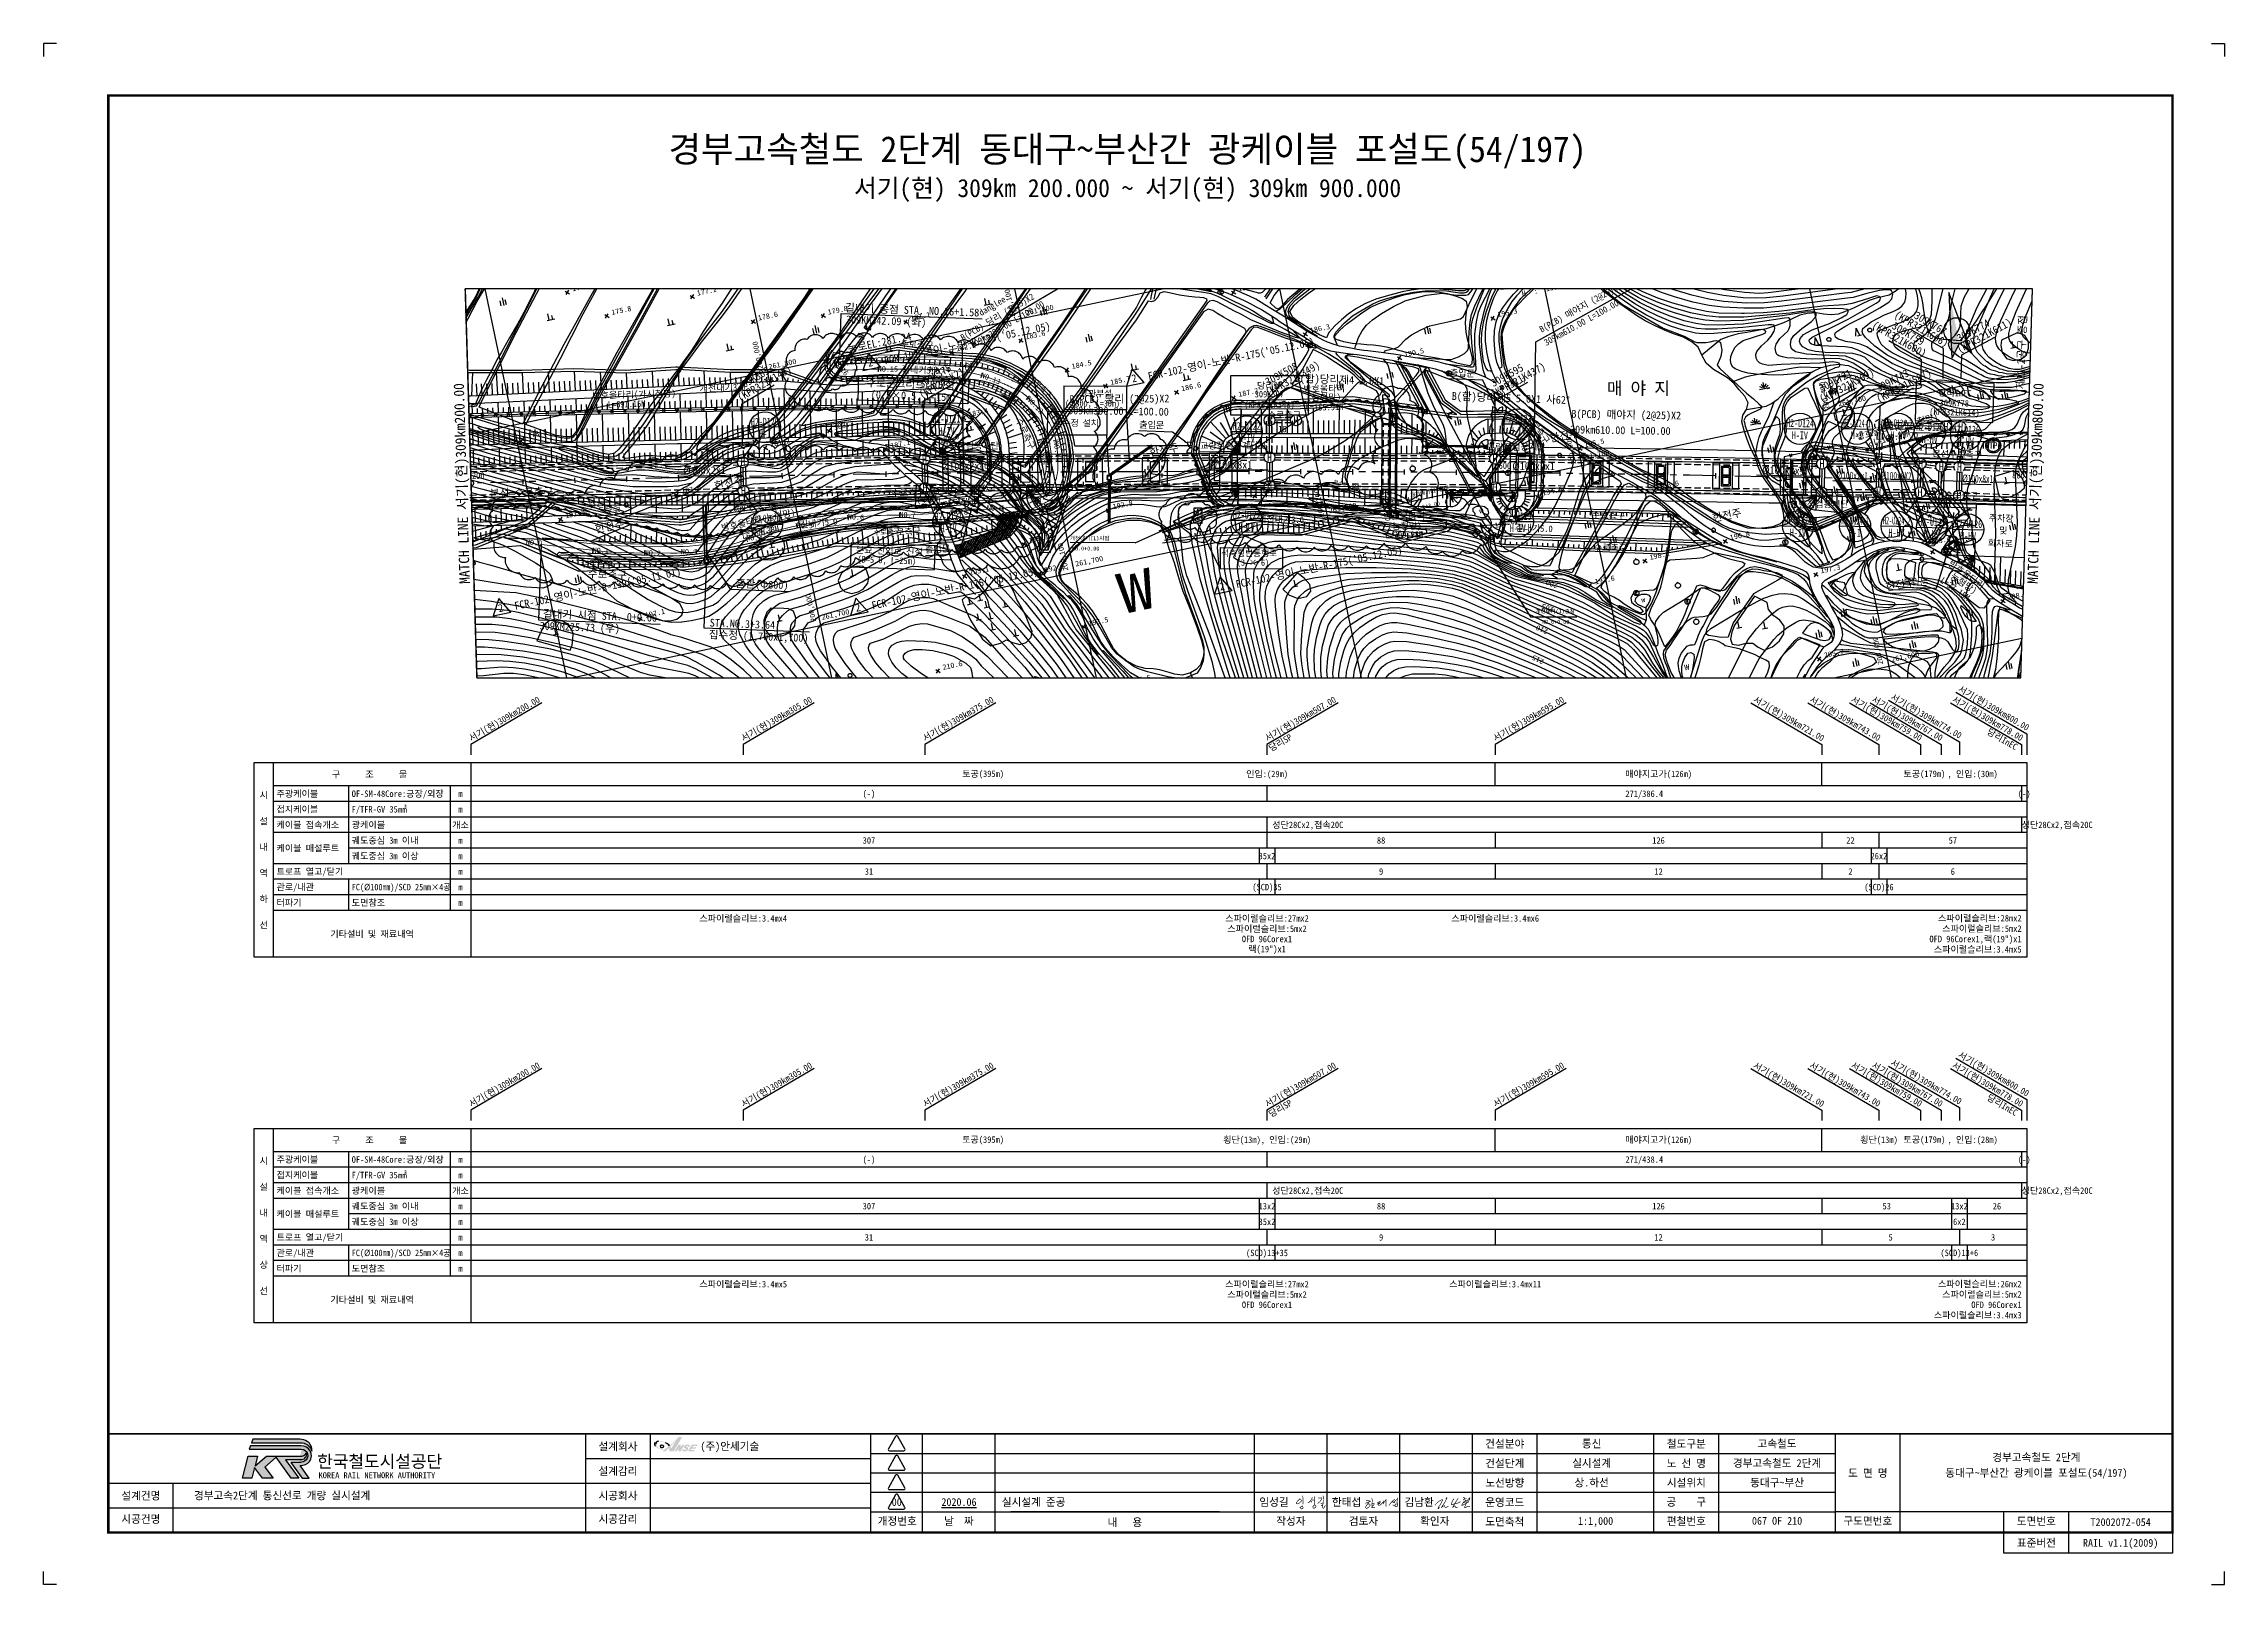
# Paper-space layout '14' of a CAD drawing. Header units: millimetres. Extents: x 0 to 841, y 0 to 594.
# The model-space entities are those that its viewports show. They can reach past a viewport. Long polylines and large blocks are cut down to what shows.
import ezdxf
from ezdxf.enums import TextEntityAlignment as Align
from ezdxf.xclip import XClip

# ---------------------------------------------------------------- set-up
doc = ezdxf.new("R2010")
doc.units = ezdxf.units.MM
doc.header["$LTSCALE"] = 10
doc.header["$MEASUREMENT"] = 0
doc.header["$XCLIPFRAME"] = 2
for name, pattern in [('A-CENTR01', [2, 1.25, -0.25, 0.25, -0.25]), ('CENTER', [2, 1.25, -0.25, 0.25, -0.25]), ('CENTER2', [28.575, 19.05, -3.175, 3.175, -3.175]), ('HIDDEN', [0.375, 0.25, -0.125])]:
    doc.linetypes.add(name, pattern=pattern)
for name, color, linetype in [('ET-DSTA', 3, 'Continuous'), ('TN-MACL', 6, 'A-CENTR01'), ('TN-MANH', 4, 'Continuous'), ('TN-TABL-LIN1', 4, 'Continuous'), ('TT-COMM-SYMB', 3, 'Continuous'), ('TT-TABL-LIN1', 4, 'Continuous'), ('TT-TABL-LIN2', 1, 'Continuous'), ('TT-TABL-TEX1', 6, 'Continuous'), ('TT-TABL-TEX2', 3, 'Continuous'), ('TT-TEXT', 3, 'Continuous'), ('TX-BORD', 7, 'Continuous'), ('TZ-BASE', 253, 'Continuous'), ('TZ-CABL', 4, 'Continuous'), ('TZ-LEAL', 1, 'Continuous'), ('TZ-LEAT', 3, 'Continuous')]:
    doc.layers.add(name, color=color, linetype=linetype)
doc.layers.add('TX-PAPR', color=2, linetype='Continuous', plot=False)
doc.styles.add('GUL', font='GulimChe.ttf')
doc.styles.add('HANA', font='GulimChe.ttf')
doc.styles.add('KORAIL', font='GulimChe.ttf')
doc.styles.get("Standard").update_dxf_attribs({"font": 'GulimChe.ttf'})
doc.styles.add('TB_TEXT', font='GulimChe.ttf')
doc.styles.add('TB_WBTXT', font='GulimChe.ttf')
doc.linetypes.add('XXO_LINE', pattern='A,2.5,["X",Standard,S=1,R=0,X=-1,Y=-0.5],5,["X",Standard,S=1,R=0,X=-1,Y=-0.5],5,-0.5,[133,GulimChe.ttf,S=0.5,R=0,X=-0.5,Y=0],-0.5,2.5', length=16)
doc.linetypes.add('ZIGZAG', pattern='A,0.0001,-0.2,[131,ltypeshp.shx,S=0.2,R=0,X=-0.2,Y=0],-0.4,[131,ltypeshp.shx,S=0.2,R=180,X=0.2,Y=0],-0.2', length=0.8001)
doc.dimstyles.get("Standard").update_dxf_attribs({"dimtxt": 0.18, "dimasz": 0.18, "dimexe": 0.18, "dimexo": 0.0625, "dimgap": 0.09, "dimtad": 0, "dimtih": 1, "dimtoh": 1, "dimdec": 4, "dimzin": 0, "dimdsep": 46, "dimtxsty": 'Standard', "dimcen": 0.09, "dimadec": 0, "dimazin": 0, "dimtfac": 1, "dimtdec": 4, "dimtofl": 0, "dimtmove": 0, "dimatfit": 3, "dimfxl": 0, "dimtolj": 1, "dimtzin": 0, "dimarcsym": 0})

psp = doc.layouts.new('14')

msp = doc.modelspace()

# ---------------------------------------------------------------- texts
at = {"layer": 'TN-MACL'}
for s, rotation, p in [('MATCH LINE 서기(현)309㎞200.00', 91.71887, (13294.12, 1469.46)), ('MATCH LINE 서기(현)309㎞800.00', 88.28113, (13901.05, 1469.47))]:
    msp.add_text(s, height=4, rotation=rotation, dxfattribs=at).set_placement(p, align=Align.MIDDLE_CENTER)
at = {"layer": 'TN-MANH', "linetype": 'ByBlock'}
for rotation, p in [(360, (13605.64, 1493.83)), (360, (13615.87, 1493.83)), (357.2498, (13841.15, 1492.08)), (357.2498, (13866.46, 1491.37))]:
    msp.add_text('H', height=3, rotation=rotation, dxfattribs=at).set_placement(p, align=Align.MIDDLE)
at = {"layer": 'TT-COMM-SYMB'}
msp.add_text('TP', height=2.5, dxfattribs=at).set_placement((13884.75, 1484.13), align=Align.MIDDLE)
at = {"layer": 'TT-TABL-TEX1'}
for s, p in [('구      조      물', (13258.56, 1357.37)), ('시', (13217.77, 1349.37)), ('설', (13217.77, 1339.37)), ('내', (13217.77, 1329.37)), ('역', (13217.77, 1319.37)), ('하', (13217.77, 1309.37)), ('선', (13217.77, 1299.37)), ('구      조      물', (13258.56, 1216.35)), ('시', (13217.77, 1208.35)), ('설', (13217.77, 1198.35)), ('내', (13217.77, 1188.35)), ('역', (13217.77, 1178.35)), ('상', (13217.77, 1168.35)), ('선', (13217.77, 1158.35))]:
    msp.add_text(s, height=2.5, rotation=0, dxfattribs=at).set_placement(p, align=Align.MIDDLE)
at = {"layer": 'TT-TABL-TEX2'}
for s, p in [('당리SP', (13605.64, 1507.28)), ('(KPR321K348)', (13605.66, 1499.61, 33.54)), ('309K507', (13605.58, 1503.88, 33.54)), ('토공(395m)', (13495.18, 1357.37)), ('인입:(29m)', (13604.7, 1357.37)), ('매야지고가(126m)', (13755.68, 1357.37)), ('토공(179m)', (13858.18, 1357.37)), (', 인입:(30m)', (13876.8, 1357.37)), ('스파이럴슬리브:3.4mx4', (13402.68, 1301.87)), ('스파이럴슬리브:27mx2', (13604.68, 1301.87)), ('스파이럴슬리브:5mx2', (13604.68, 1297.87)), ('OFD 96Corex1', (13604.68, 1293.87)), ('스파이럴슬리브:3.4mx6', (13692.68, 1301.87)), ('랙(19")x1', (13604.68, 1289.87)), ('토공(395m)', (13495.18, 1216.35)), ('토공(395m)', (13495.18, 1216.35)), ('횡단(13m), 인입:(29m)', (13604.7, 1216.35)), ('매야지고가(126m)', (13755.68, 1216.35)), ('횡단(13m)', (13840.68, 1216.35)), ('토공(179m)', (13858.18, 1216.35)), (', 인입:(28m)', (13876.8, 1216.35)), ('스파이럴슬리브:3.4mx5', (13402.68, 1160.85)), ('스파이럴슬리브:27mx2', (13604.68, 1160.85)), ('스파이럴슬리브:3.4mx11', (13692.68, 1160.85)), ('스파이럴슬리브:5mx2', (13604.68, 1156.85)), ('OFD 96Corex1', (13604.68, 1152.85))]:
    msp.add_text(s, height=2.5, dxfattribs=at).set_placement(p, align=Align.MIDDLE)
for s, rotation, p in [('당리InEC', 358.39572, (13869.92, 1504.43)), ('(KPR321K614)', 358.39572, (13869.8, 1496.77)), ('309K778', 358.39572, (13869.72, 1500.48)), ('m', 0, (13293.68, 1349.87)), ('개소', 0, (13293.68, 1337.87)), ('m', 0, (13293.68, 1343.87)), ('m', 0, (13293.68, 1343.87)), ('m', 0, (13293.68, 1331.87)), ('m', 0, (13293.68, 1325.87)), ('m', 0, (13293.68, 1319.87)), ('m', 0, (13293.68, 1313.87)), ('m', 0, (13293.68, 1307.87)), ('기타설비 및 재료내역', 0, (13259.56, 1295.87)), ('m', 0, (13293.68, 1208.85)), ('m', 0, (13293.68, 1202.85)), ('m', 0, (13293.68, 1202.85)), ('개소', 0, (13293.68, 1196.85)), ('m', 0, (13293.68, 1190.85)), ('m', 0, (13293.68, 1184.85)), ('m', 0, (13293.68, 1178.85)), ('m', 0, (13293.68, 1172.85)), ('m', 0, (13293.68, 1166.85)), ('기타설비 및 재료내역', 0, (13259.56, 1154.85))]:
    msp.add_text(s, height=2.5, rotation=rotation, dxfattribs=at).set_placement(p, align=Align.MIDDLE)
for s, p in [('주광케이블', (13222.7, 1349.87)), ('OF-SM-48Core:긍장/외장', (13251.7, 1349.87)), ('접지케이블', (13222.7, 1343.87)), ('케이블 접속개소', (13222.7, 1337.87)), ('광케이블', (13251.7, 1337.87)), ('F/TFR-GV 35㎟', (13251.7, 1343.87)), ('케이블 매설루트', (13222.7, 1328.87)), ('궤도중심 3m 이내', (13251.7, 1331.87)), ('트로프 열고/닫기', (13222.7, 1319.87)), ('궤도중심 3m 이상', (13251.7, 1325.87)), ('관로/내관', (13222.7, 1313.87)), ('터파기', (13222.7, 1307.87)), ('도면참조', (13251.7, 1307.87)), ('주광케이블', (13222.7, 1208.85)), ('접지케이블', (13222.7, 1202.85)), ('OF-SM-48Core:긍장/외장', (13251.7, 1208.85)), ('F/TFR-GV 35㎟', (13251.7, 1202.85)), ('케이블 접속개소', (13222.7, 1196.85)), ('광케이블', (13251.7, 1196.85)), ('케이블 매설루트', (13222.7, 1187.85)), ('궤도중심 3m 이내', (13251.7, 1190.85)), ('궤도중심 3m 이상', (13251.7, 1184.85)), ('트로프 열고/닫기', (13222.7, 1178.85)), ('관로/내관', (13222.7, 1172.85)), ('터파기', (13222.7, 1166.85)), ('도면참조', (13251.7, 1166.85))]:
    msp.add_text(s, height=2.5, rotation=0, dxfattribs=at).set_placement(p, align=Align.MIDDLE_LEFT)
for s, p in [('(-)', (13451.18, 1349.87)), ('271/386.4', (13750.18, 1349.87)), ('(-)', (13896.68, 1349.87)), ('307', (13451.18, 1331.87)), ('88', (13648.68, 1331.87)), ('126', (13755.68, 1331.87)), ('22', (13829.68, 1331.87)), ('57', (13869.18, 1331.87)), ('31', (13451.18, 1319.87)), ('35x2', (13604.68, 1325.87)), ('9', (13648.68, 1319.87)), ('12', (13755.68, 1319.87)), ('2', (13829.68, 1319.87)), ('26x2', (13840.68, 1325.87)), ('6', (13869.18, 1319.87)), ('(SCD)35', (13604.68, 1313.87)), ('(SCD)26', (13840.68, 1313.87)), ('(-)', (13451.18, 1208.85)), ('271/438.4', (13750.18, 1208.85)), ('(-)', (13896.68, 1208.85)), ('307', (13451.18, 1190.85)), ('35x2', (13604.68, 1184.85)), ('13x2', (13604.68, 1190.85)), ('88', (13648.68, 1190.85)), ('126', (13755.68, 1190.85)), ('53', (13843.68, 1190.85)), ('13x2', (13871.68, 1190.85)), ('6x2', (13871.68, 1184.85)), ('26', (13886.18, 1190.85)), ('31', (13451.18, 1178.85)), ('9', (13648.68, 1178.85)), ('12', (13755.68, 1178.85)), ('5', (13845.18, 1178.85)), ('3', (13884.68, 1178.85)), ('(SCD)13+35', (13604.68, 1172.85)), ('(SCD)13+6', (13871.68, 1172.85))]:
    msp.add_text(s, height=2.5, dxfattribs=at).set_placement(p, align=Align.MIDDLE_CENTER)
for p in [(13606.68, 1337.87), (13895.68, 1337.87), (13606.68, 1196.85), (13895.68, 1196.85)]:
    msp.add_text('성단28Cx2,접속20C', height=2.5, dxfattribs=at).set_placement(p, align=Align.MIDDLE_LEFT)
at = {"layer": 'TT-TABL-TEX2', "width": 0.85}
for p in [(13251.7, 1313.87), (13251.7, 1172.85)]:
    msp.add_text('FC(Ø100㎜)/SCD 25㎜×4공', height=2.5, rotation=0, dxfattribs=at).set_placement(p, align=Align.MIDDLE_LEFT)
at = {"layer": 'TT-TABL-TEX2'}
for s, p in [('OFD 96Corex1,랙(19")x1', (13895.68, 1293.87)), ('스파이럴슬리브:28mx2', (13895.68, 1301.87)), ('스파이럴슬리브:5mx2', (13895.68, 1297.87)), ('스파이럴슬리브:3.4mx5', (13895.68, 1289.87)), ('스파이럴슬리브:26mx2', (13895.68, 1160.85)), ('스파이럴슬리브:5mx2', (13895.68, 1156.85)), ('OFD 96Corex1', (13895.68, 1152.85)), ('스파이럴슬리브:3.4mx3', (13895.68, 1148.85))]:
    msp.add_text(s, height=2.5, dxfattribs=at).set_placement(p, align=Align.MIDDLE_RIGHT)
at = {"layer": 'TT-TEXT'}
for s, p in [('15', (13610.66, 1489.22)), ('20', (13854.15, 1486.87)), ('20', (13602.54, 1482.85)), ('6', (13837.35, 1482.88)), ('6', (13875.8, 1482.88))]:
    msp.add_text(s, height=2.5, dxfattribs=at).set_placement(p, align=Align.CENTER)
at = {"layer": 'TZ-BASE'}
for s, rotation, p in [('(KPR321K600)', 329.61537, (13837.73, 1529.65)), ('309K759', 329.61537, (13845.39, 1529.38)), ('(KPR321K606)', 329.61537, (13846.3, 1533.65)), ('309K767', 329.61537, (13853.97, 1533.38)), ('309K774', 28.09279, (13871.69, 1523.98)), ('(KPR321K611)', 28.09279, (13871.77, 1519.71)), ('309K305', 30.38463, (13401.48, 1505.24)), ('(KPR321K148)', 30.38463, (13401.57, 1500.97)), ('309K375', 30.38463, (13471.53, 1506.33)), ('(KPR321K217)', 30.38463, (13471.61, 1502.06)), ('309K508', 29.23871, (13605.05, 1507.15)), ('(KPR321K349)', 29.23871, (13605.13, 1502.88)), ('309K595', 29.23871, (13692.05, 1506.61)), ('(KPR321K437)', 29.23871, (13692.13, 1502.34)), ('309K721', 28.09279, (13818.6, 1504.68)), ('(KPR321K569)', 28.09279, (13818.69, 1500.41)), ('309K743', 28.09279, (13840.6, 1504.68)), ('(KPR321K587)', 28.09279, (13840.69, 1500.41))]:
    msp.add_text(s, height=3, rotation=rotation, dxfattribs=at).set_placement(p)
for s, rotation, width, p in [('H2-D120', 1.14591, 0.65, (13411.01, 1493.29)), ('H-I', 1.14591, 0.8, (13411.1, 1488.63)), ('H2-D121', 1.14591, 0.65, (13481.06, 1494.38)), ('H-IV', 1.14591, 0.8, (13481.15, 1489.72)), ('H2-D122', 360, 0.65, (13596.86, 1491.67)), ('H2-D123', 360, 0.65, (13701.42, 1494.47)), ('H-IV', 360, 0.8, (13701.42, 1489.81)), ('H2-D124', 358.85408, 0.65, (13810.26, 1492.71)), ('H-IV', 358.85408, 0.8, (13810.17, 1488.05)), ('H2-D124-1', 358.85408, 0.5, (13832.26, 1492.71)), ('H-I', 358.85408, 0.8, (13832.17, 1488.05)), ('H2-D124-2', 358.85408, 0.5, (13848.26, 1492.71)), ('H-HV', 358.85408, 0.8, (13848.17, 1488.05)), ('H2-D125', 358.85408, 0.65, (13860.35, 1491.2)), ('H2-D126', 358.85408, 0.65, (13874.26, 1490.3)), ('H-IV', 360, 0.8, (13596.86, 1487.01)), ('H-HV', 358.85408, 0.8, (13860.26, 1486.54)), ('H-HV', 358.85408, 0.8, (13874.17, 1485.64)), ('Ø100x2x1', 358.80226, 0.6, (13830.42, 1472.53)), ('Ø100x8X2', 358.80226, 0.6, (13847.31, 1472.43)), ('Ø100x8x1', 358.80226, 0.6, (13878.8, 1471.31)), ('H2-U120', 1.14591, 0.65, (13411.76, 1455.72)), ('H2-U121', 1.14591, 0.65, (13481.81, 1456.81)), ('H2-U122', 360, 0.65, (13596.86, 1457.44)), ('H2-U123', 360, 0.65, (13701.42, 1456.9)), ('H2-U124', 358.85408, 0.65, (13809.51, 1455.14)), ('H2-U124-1', 358.85408, 0.5, (13831.51, 1455.14)), ('H2-U124-2', 358.85408, 0.5, (13847.51, 1455.14)), ('H2-U125', 358.85408, 0.65, (13861.13, 1454.65)), ('H2-U126', 358.85408, 0.65, (13875.14, 1453.91)), ('H-I', 1.14591, 0.8, (13411.85, 1451.06)), ('H-IV', 1.14591, 0.8, (13481.9, 1452.15)), ('H-IV', 360, 0.8, (13596.86, 1452.78)), ('H-IV', 360, 0.8, (13701.42, 1452.24)), ('H-IV', 358.85408, 0.8, (13809.42, 1450.48)), ('H-I', 358.85408, 0.8, (13831.42, 1450.48)), ('H-HV', 358.85408, 0.8, (13847.42, 1450.48)), ('H-HV', 358.85408, 0.8, (13861.04, 1449.99)), ('H-HV', 358.85408, 0.8, (13875.05, 1449.25))]:
    msp.add_text(s, height=3, rotation=rotation, dxfattribs=dict(at, width=width)).set_placement(p, align=Align.MIDDLE)
for s, rotation, p in [('Ø100x2x1', 1.09409, (13387.75, 1474.51)), ('Ø100x2x1', 1.19774, (13487.49, 1476.19)), ('Ø100x8x1', 359.94818, (13590.79, 1476.7)), ('Ø100x2x1', 0.05182, (13707.49, 1476.16)), ('Ø100x2x1', 358.80226, (13803.83, 1474.52))]:
    msp.add_text(s, height=3, rotation=rotation, dxfattribs=at).set_placement(p, align=Align.MIDDLE)
at = {"layer": 'TZ-CABL', "linetype": 'ByBlock'}
for rotation, p in [(358.85408, (13872.15, 1491.21)), (1.14591, (13472.59, 1478.76)), (360, (13605.64, 1479.57)), (360, (13692.64, 1479.03)), (358.85408, (13871.88, 1481.84)), (1.14591, (13402.54, 1477.67)), (358.85408, (13818.73, 1477.09)), (358.85408, (13840.73, 1477.09)), (358.85408, (13856.73, 1477.09)), (358.85408, (13864.72, 1475.99)), (358.85408, (13871.72, 1475.85)), (1.14591, (13402.77, 1466.67)), (1.14591, (13472.82, 1467.76)), (360, (13605.65, 1468.57)), (360, (13692.65, 1468.03)), (358.85408, (13818.52, 1466.09)), (358.85408, (13840.52, 1466.09)), (358.85408, (13856.52, 1466.09)), (358.85408, (13864.51, 1464.99)), (358.85408, (13871.51, 1464.85))]:
    msp.add_text('H', height=3, rotation=rotation, dxfattribs=at).set_placement(p, align=Align.MIDDLE)
at = {"layer": 'TZ-LEAT'}
for s, rotation, p in [('서기(현)309㎞774.00', 330, (13858.29, 1378.7)), ('서기(현)309㎞800.00', 330, (13884.29, 1381.78)), ('서기(현)309㎞200.00', 30, (13311.18, 1377.66)), ('서기(현)309㎞305.00', 30, (13416.18, 1377.66)), ('서기(현)309㎞375.00', 30, (13486.18, 1377.66)), ('서기(현)309㎞507.00', 30, (13618.18, 1377.66)), ('서기(현)309㎞595.00', 30, (13706.18, 1377.66)), ('서기(현)309㎞721.00', 330, (13805.29, 1377.7)), ('서기(현)309㎞743.00', 330, (13826.99, 1377.78)), ('서기(현)309㎞759.00', 330, (13842.99, 1377.78)), ('서기(현)309㎞767.00', 330, (13850.99, 1377.78)), ('서기(현)309㎞778.00', 330, (13881.99, 1377.78)), ('서기(현)309㎞200.00', 30, (13311.18, 1236.64)), ('서기(현)309㎞305.00', 30, (13416.18, 1236.64)), ('서기(현)309㎞375.00', 30, (13486.18, 1236.64)), ('서기(현)309㎞507.00', 30, (13618.18, 1236.64)), ('서기(현)309㎞595.00', 30, (13706.18, 1236.64)), ('서기(현)309㎞721.00', 330, (13805.29, 1236.67)), ('서기(현)309㎞743.00', 330, (13826.99, 1236.75)), ('서기(현)309㎞759.00', 330, (13842.99, 1236.75)), ('서기(현)309㎞767.00', 330, (13850.99, 1236.75)), ('서기(현)309㎞774.00', 330, (13858.29, 1237.67)), ('서기(현)309㎞778.00', 330, (13881.99, 1236.75)), ('서기(현)309㎞800.00', 330, (13884.29, 1240.76))]:
    msp.add_text(s, height=2.5, rotation=rotation, dxfattribs=at).set_placement(p, align=Align.CENTER)
for s, rotation, p in [('당리SP', 30, (13606.23, 1366.07)), ('당리InEC', 330, (13882.04, 1373.05)), ('당리SP', 30, (13606.23, 1225.04)), ('당리InEC', 330, (13882.04, 1232.02))]:
    msp.add_text(s, height=2.5, rotation=rotation, dxfattribs=at).set_placement(p)

# ---------------------------------------------------------------- blocks, each defined once
blk = doc.blocks.new('CXGLOGO-UNIT-KRNA-COLOR')
h = blk.add_hatch(color=166)
edge = h.paths.add_edge_path()
edge.add_arc((15.3, 4.2), 10, 59.195, 87.6904)
edge.add_line((15.7, 14.2), (-14.6, 14.2))
edge.add_line((-14.6, 14.2), (-15.4, 11.9))
edge.add_line((-15.4, 11.9), (17.3, 11.9))
edge.add_arc((16.4, 4.8), 7.13, 14.4338, 82.8523, ccw=False)
edge.add_arc((17.2, 7.5), 6.18, 351.2788, 418.625)
h = blk.add_hatch(color=166)
edge = h.paths.add_edge_path()
edge.add_line((-17.6, 3.4), (-11.6, 3.4))
edge.add_line((-11.6, 3.4), (-13.1, -2.8))
edge.add_line((-13.1, -2.8), (-5.8, 3.4))
edge.add_line((-5.8, 3.4), (16.9, 3.4))
edge.add_arc((16.5, 6.7), 3.37, 277.1672, 339.2536)
edge.add_arc((16.5, 4.5), 3.37, -86.0611, 17.644, ccw=False)
edge.add_line((16.7, 1.1), (6.4, 1.1))
edge.add_line((6.4, 1.1), (15, -10.7))
edge.add_line((15, -10.7), (10.1, -10.7))
edge.add_line((10.1, -10.7), (0.4, 2.7))
edge.add_line((0.4, 2.7), (-6.9, -3.7))
edge.add_line((-6.9, -3.7), (-1.4, -10.8))
edge.add_line((-1.4, -10.8), (-8.3, -10.8))
edge.add_line((-8.3, -10.8), (-13.5, -4))
edge.add_line((-13.5, -4), (-15.1, -10.8))
edge.add_line((-15.1, -10.8), (-21.2, -10.8))
edge.add_line((-21.2, -10.8), (-17.6, 3.4))
h = blk.add_hatch(color=46)
edge = h.paths.add_edge_path()
edge.add_arc((15.4, 5.5), 6.16, 269.178, 301.5498, ccw=False)
edge.add_line((15.3, -0.7), (9.8, -0.7))
edge.add_line((9.8, -0.7), (17.2, -10.8))
edge.add_line((17.2, -10.8), (21.7, -10.8))
edge.add_line((21.7, -10.8), (15.9, -2.7))
edge.add_arc((15.5, 6.1), 8.86, 272.286, 317.0312)
edge.add_arc((16.8, 3.7), 6.34, 325.2805, 452.1314)
edge.add_line((16.5, 10), (-16, 10))
edge.add_line((-16, 10), (-16.8, 7.8))
edge.add_line((-16.8, 7.8), (16.6, 7.8))
edge.add_arc((16.8, 3.8), 3.99, -62.7193, 92.2922, ccw=False)
at = {"color": 166}
for points in [[(20.4, 12.8, 0.12498), (15.7, 14.2), (-14.6, 14.2), (-15.4, 11.9), (17.3, 11.9, -0.307728), (23.3, 6.6, 0.302614)], [(-17.6, 3.4), (-11.6, 3.4), (-13.1, -2.8), (-5.8, 3.4), (16.9, 3.4, 0.27773), (19.7, 5.5, -0.486141), (16.7, 1.1), (6.4, 1.1), (15, -10.7), (10.1, -10.7), (0.4, 2.7), (-6.9, -3.7), (-1.4, -10.8), (-8.3, -10.8), (-13.5, -4), (-15.1, -10.8), (-21.2, -10.8)]]:
    blk.add_lwpolyline(points, format="xyb", close=True, dxfattribs=at)
at = {"color": 46}
blk.add_lwpolyline([(18.6, 0.2, -0.142195), (15.3, -0.7), (9.8, -0.7), (17.2, -10.8), (21.7, -10.8), (15.9, -2.7, 0.197757), (22, 0.1, 0.61792), (16.5, 10), (-16, 10), (-16.8, 7.8), (16.6, 7.8, -0.802668)], format="xyb", close=True, dxfattribs=at)
blk = doc.blocks.new('CXGLOGO-KRNA-COLOR')
blk.add_blockref('CXGLOGO-UNIT-KRNA-COLOR', (0, 0))
at = {"color": 166, "style": 'KORAIL'}
for s, height, p in [('한국철도시설공단', 8, (26.8, -4)), ('KOREA RAIL NETWORK AUTHORITY', 3.75, (27.7, -10.8))]:
    blk.add_text(s, height=height, dxfattribs=at).set_placement(p)
blk = doc.blocks.new('TXBLKA1-KRNAH')
at = {"layer": 'TX-BORD'}
h = blk.add_hatch(color=5, dxfattribs=at)
h.paths.add_polyline_path([(241.41, 53.44, 0.096425), (239.85, 54.59, 0.1233), (237.07, 55.37, 0.107959), (236.18, 55.25, 0.147974), (235.63, 54.71, 0.146771), (235.6, 53.86, 0.166867), (235.92, 53.32, 0.084002), (237.3, 52.29, 0.125004), (238.6, 51.98, 0.324316), (238.9, 52.16, 0.181232), (238.8, 52.77, -0.176206), (238.41, 52.66, -0.165955), (238.43, 52.37, -0.236091), (238.11, 52.27, -0.163197), (237.2, 52.6, -0.211159), (236.11, 54.03, -0.492063), (237.15, 55.14, -0.264032), (241.01, 53.12, -0.023302), (238.51, 51.28), (239.75, 51.28, 0.034752), (241.24, 52.65, -0.038457), (241.29, 51.28), (242.97, 51.28), (246.25, 56.8), (244.88, 56.8, -0.036327)])
h.paths.add_polyline_path([(242.08, 52.46), (241.66, 53.16, 0.03885), (244.06, 55.69)], flags=16)
h = blk.add_hatch(color=3, dxfattribs=at)
h.paths.add_polyline_path([(244.79, 51.28), (245.61, 51.28), (247.14, 53.85), (246.32, 53.85), (245.64, 52.71), (245.64, 53.85), (244.83, 53.85), (243.3, 51.28), (244.11, 51.28), (244.79, 52.43)])
h.paths.add_polyline_path([(247.73, 51.85, -0.206701), (247.2, 51.81, -0.316027), (247.06, 51.95, -0.031225), (247.06, 52.07), (246.36, 52.07, 0.483426), (246.52, 51.35, 0.203838), (248.04, 51.43, 0.079762), (248.43, 51.8, 0.172378), (248.58, 52.3, 0.221594), (248.3, 52.81, 0.038449), (247.87, 53.02, -0.563174), (247.89, 53.34, -0.276773), (248.29, 53.37, -0.312628), (248.42, 53.08), (249.21, 53.08, 0.143901), (249.17, 53.48, 0.169249), (248.83, 53.82, 0.119216), (248.04, 53.89, 0.167621), (247.24, 53.47, 0.258991), (246.94, 52.74, 0.208246), (247.3, 52.44, -0.022645), (247.74, 52.2, -0.588103)])
h.paths.add_polyline_path([(249.56, 51.83), (249.82, 52.27), (251.36, 52.27), (251.72, 52.86), (250.18, 52.86), (250.44, 53.3), (251.98, 53.3), (252.31, 53.85), (250, 53.85), (248.47, 51.28), (250.78, 51.28), (251.1, 51.83)])
h.paths.add_polyline_path([(239.05, 53.25, 1), (237.87, 53.25, 1)])
at = {"layer": 'Defpoints', "color": 1}
blk.add_line((836, 594), (841, 594), dxfattribs=at)
for points in [[(5, 594), (0, 594), (0, 589)], [(836, 594), (841, 594), (841, 589)], [(5, 0), (0, 0), (0, 5)], [(836, 0), (841, 0), (841, 5)]]:
    blk.add_lwpolyline(points, dxfattribs=at)
at = {"layer": 'TX-BORD'}
for p, q in [((234, 20), (234, 58)), ((319, 50.5), (549.5, 50.5)), ((339, 20), (339, 58)), ((367, 20), (367, 58)), ((467, 20), (467, 58)), ((495, 20), (495, 58)), ((523, 20), (523, 58)), ((549.5, 50.5), (691, 50.5)), ((576, 20), (576, 58)), ((621, 20), (621, 58)), ((646, 20), (646, 58)), ((716, 20), (716, 58)), ((209, 48.5), (319, 48.5)), ((319, 43), (549.5, 43)), ((549.5, 43), (691, 43)), ((25, 39), (319, 39)), ((50, 20), (50, 39)), ((319, 35.5), (549.5, 35.5)), ((549.5, 35.5), (691, 35.5)), ((25, 29.5), (319, 29.5)), ((319, 28), (691, 28)), ((453.5, 28), (373, 28)), ((821, 28), (691, 28)), ((756, 20), (756, 28)), ((781, 12), (781, 28))]:
    blk.add_line(p, q, dxfattribs=at)
at = {"layer": 'TX-BORD', "const_width": 1}
blk.add_lwpolyline([(821, 20), (25, 20), (25, 574), (821, 574)], close=True, dxfattribs=at)
at = {"layer": 'TX-BORD'}
for points, const_width in [([(25, 58), (821, 58)], 0.5), ([(209, 20), (209, 58)], 0.5), ([(209, 20), (209, 58)], 0.5), ([(319, 20), (319, 58)], 0.5), ([(551, 20), (551, 58)], 0.5), ([(691, 20), (691, 58)], 0.5), ([(489.16, 32.47), (490.23, 32.6)], 0.24), ([(510.02, 32.43), (511.22, 32.3), (511.29, 32.17), (511.29, 31.91), (509.68, 31.25), (511.29, 31.91), (511.93, 32.15), (511.29, 31.91), (510.45, 30.87), (510.06, 30.25), (509.86, 29.88), (509.82, 29.64), (509.85, 29.48), (509.94, 29.38), (510.07, 29.35), (510.38, 29.36), (511.09, 29.84), (511.32, 30.09), (511.53, 30.37), (511.52, 30.66), (511.47, 30.83), (511.33, 30.95), (511.02, 30.99), (510.45, 30.87)], 0.24), ([(511.96, 33.12), (512.32, 32.9), (512.39, 32.4), (512.31, 31.14), (512.21, 29.77), (512.24, 29.56), (512.39, 29.52), (512.61, 29.55), (512.95, 29.62), (513.48, 29.76)], 0.24), ([(512.31, 31.14), (512.99, 31.2), (513.13, 31.16), (513.03, 30.78), (512.21, 29.77)], 0.24), ([(514.32, 31.57), (514.59, 31.64), (515.5, 32.11), (514.59, 31.64), (514.69, 31.19), (514.15, 30.85), (514.69, 31.19), (515.47, 31.61), (514.75, 30.62), (514.93, 30.41), (515.2, 30.4), (515.62, 30.7), (516.67, 31.8), (516.69, 32.23), (516.67, 31.8), (516.66, 31.21), (517.64, 32.57), (517.67, 29.98)], 0.24), ([(521.05, 32.83), (519.79, 31.7), (518.83, 30.43), (519.79, 31.7), (520.42, 32.27), (520.32, 31.82), (520.41, 31.55), (520.64, 31.46), (521, 31.65), (520.94, 31.92), (522.01, 32.93), (522.02, 33.4), (522.01, 32.93), (521.99, 31.92), (521.99, 31.59), (521.7, 31.85), (521.99, 31.59), (522.08, 31.07), (522.06, 30.3), (521.97, 30), (521.58, 29.93), (521.29, 29.99), (521.13, 30.2), (521.17, 30.65), (521.36, 30.97), (521.77, 31.01), (522.08, 31)], 0.24), ([(521.15, 30.43), (520.87, 30.43), (520.47, 30.53), (520.28, 30.68)], 0.24)]:
    blk.add_lwpolyline(points, dxfattribs=dict(at, const_width=const_width))
for points in [[(328.58, 57.05), (325.78, 52.19, 0.57735), (326.17, 51.52), (331.78, 51.52, 0.57735), (332.17, 52.19), (329.36, 57.05, 0.57735)], [(328.58, 49.55), (325.78, 44.69, 0.57735), (326.17, 44.02), (331.78, 44.02, 0.57735), (332.17, 44.69), (329.36, 49.55, 0.57735)], [(328.58, 42.05), (325.78, 37.19, 0.57735), (326.17, 36.52), (331.78, 36.52, 0.57735), (332.17, 37.19), (329.36, 42.05, 0.57735)], [(328.58, 34.55), (325.78, 29.69, 0.57735), (326.17, 29.02), (331.78, 29.02, 0.57735), (332.17, 29.69), (329.36, 34.55, 0.57735)]]:
    blk.add_lwpolyline(points, format="xyb", close=True, dxfattribs=at)
at = {"layer": 'TX-BORD', "const_width": 0.24}
for points in [[(485.57, 34.24, -0.031521), (485.64, 32.12, 0.015452), (485.64, 30.85, 0.488947)], [(489.3, 33.6, -0.116912), (488.11, 31.72, -0.245276), (487.54, 31.55, -2.571837)], [(490.15, 33.87, -0.089273), (490.12, 31.67, 0.068943), (490.06, 30.69, 0.261353)], [(493.32, 34.22, -0.102288), (493.6, 33.42, -0.080289), (493.6, 33.07, 0.066761), (493.58, 32.62, -0.06278), (493.53, 31.56, 8.85417)], [(547.43, 33.59, -0.145348), (547.88, 33.43, -0.307225), (547.95, 33.23, -0.212679), (547.38, 32.49, -0.113681), (548.62, 33.04, -0.266507), (548.74, 33, -3.538723)], [(484.54, 33.09, 0.071134), (483.15, 31.48, 0.394214), (483.21, 31.1, 0.224261), (483.52, 31.04, 0.193438), (484.97, 32.08, 0.544983), (484.67, 32.72, 0.066146), (484.03, 32.72, 27.196208)], [(484.41, 29.84, 0.02121), (484.98, 29.12, 0.409369), (485.14, 29.11, -0.211811), (485.49, 29.21, 0.416377), (485.62, 29.3, 0.123643), (485.54, 30.12, 0.523631), (485.28, 30.19, -0.072983), (484.51, 29.7, 0.005941)], [(488.57, 32.27, -0.142438), (489.07, 31.68, 5.949847)], [(490.05, 30.54, 0.235154), (489.49, 29.9, 0.345857), (489.7, 29.41, 0.306746), (490.2, 29.45, 0.103095), (490.63, 29.98, 0.395571), (490.49, 30.5, 0.242915), (490.05, 30.54, 6.064713)], [(491.55, 33.36, 0.139976), (491.83, 33.26, 0.096355), (492.64, 33.37, -0.240321), (492.85, 33.34, -0.353191), (492.93, 33.05, -0.157335), (491.33, 31.22, -6.381378)], [(492.46, 31.11), (493.22, 31.4, -0.375176), (493.45, 31.31, -0.266244), (493.45, 31.13, -0.042219), (493.07, 30.6, -0.159939), (492.63, 30.34, -0.171647), (493.2, 30.37, -0.458058), (493.29, 30.17, 0.159326), (493.23, 29.58, 0.227707), (493.39, 29.37, 0.407988), (493.73, 29.47, -0.001483), (493.89, 29.78, 0.004186), (494.14, 30.24, -0.100484), (494.33, 30.47, -0.346277)], [(536.7, 30.48, -0.382901), (536.65, 30.71, -0.12512), (539.4, 32.69, -0.474239), (539.59, 32.59, -0.046113), (537.92, 29.73, 0.151113), (537.77, 29.29, 0.58991), (537.88, 29.22, 0.096338), (538.33, 29.72, 2.196927)], [(540.73, 33.09, -0.071383), (541.05, 33.41, -0.346917), (541.16, 33.41, -0.258278), (541.18, 33.35, -0.079918), (541.06, 32.96, -0.048596), (539.06, 29.69, 0.947427), (539.13, 29.64, -0.022437), (540.04, 30.36, -0.344585), (540.2, 30.35, -0.12284), (540.25, 30.29, 0.011347), (540.43, 29.85, 0.194638), (540.6, 29.69, 0.189435), (540.9, 29.69, 0.009404), (541.84, 30.24, 3.287276)], [(543.84, 33.07, 0.030212), (542.85, 31.06, 0.575113), (543.08, 30.76, 0.043168), (545.96, 31.58, 0.237594), (546.32, 31.98, 1.260425)], [(545.61, 33.11, 0.150889), (545.13, 32.65, 0.025288), (543.37, 29.61), (544.07, 30.23, -0.448359), (544.33, 30.16, 0.073819), (544.59, 29.67, 0.359456), (544.94, 29.59, 0.031982), (545.26, 29.77, 3.102048)], [(547.6, 31.85, 0.23976), (547.57, 31.5, 0.345796), (547.69, 31.43, 0.195352), (548.64, 32.18, 0.393888), (548.6, 32.35, 0.293784), (548.35, 32.35, 0.099623), (547.44, 31.43, 0.02205), (546.93, 30.69, 0.380988), (546.98, 30.44, 0.18866), (547.1, 30.41), (549.22, 31.59, 0.122154), (549.44, 31.8), (550.04, 33.22, 0.396041), (549.99, 33.36, 0.224142), (549.88, 33.36, 0.078358), (549.02, 32.08), (547.95, 29.67, 0.444285), (547.97, 29.61), (548.29, 29.6, 0.179185), (548.5, 29.67), (549.15, 30.07, -0.135616), (549.34, 30.12), (550.04, 30.11)]]:
    blk.add_lwpolyline(points, format="xyb", dxfattribs=at)
at = {"layer": 'TX-BORD'}
blk.add_lwpolyline([(821, 20), (821, 12), (756, 12), (756, 20)], close=True, dxfattribs=at)
at = {"layer": 'TX-BORD', "color": 3}
blk.add_circle((238.46, 53.25), 0.594, dxfattribs=at)
at = {"layer": 'TX-BORD', "color": 5}
for centre, radius, start, end in [((237.04, 54.23), 1.49, 161.17216, 194.57108), ((236.55, 54.06), 0.967, 192.10036, 229.99429), ((237.06, 54.19), 0.96, 84.64387, 189.44431), ((237.68, 50.02), 5.06, 42.58477, 64.6157)]:
    blk.add_arc(centre, radius, start, end, dxfattribs=at)
at = {"layer": 'TX-BORD', "xscale": 0.6, "yscale": 0.6}
blk.add_blockref('CXGLOGO-KRNA-COLOR', (89.41, 47.41), dxfattribs=at)
at = {"layer": 'TX-BORD', "style": 'TB_TEXT'}
for s, p in [('설계회사', (221.5, 53.25)), ('건설분야', (563.5, 54.25)), ('철도구분', (633.5, 54.25)), ('설계감리', (221.5, 43.75)), ('건설단계', (563.5, 46.75)), ('노 선 명', (633.5, 46.75)), ('도 면 명', (703.5, 43)), ('설계건명', (37.5, 34.25)), ('시공회사', (221.5, 34.25)), ('노선방향', (563.5, 39.25)), ('시설위치', (633.5, 39.25)), ('시공건명', (37.5, 25.25)), ('시공감리', (221.5, 25.25)), ('개정번호', (329.21, 24.5)), ('날  짜', (353, 24.5)), ('내   용', (417, 24)), ('작성자', (481, 24.5)), ('검토자', (509, 24.5)), ('확인자', (536.5, 24.5)), ('운영코드', (563.5, 31.75)), ('도면축척', (563.5, 24.25)), ('공    구', (633.5, 31.75)), ('편철번호', (633.5, 24.5)), ('구도면번호', (703.5, 24.51)), ('도면번호', (768.5, 24.51))]:
    blk.add_text(s, height=3, dxfattribs=at).set_placement(p, align=Align.MIDDLE)
blk.add_text('표준버전', height=3, dxfattribs=at).set_placement((768.5, 16), align=Align.MIDDLE_CENTER)
at = {"layer": 'TX-BORD', "style": 'TB_TEXT', "flags": 1}
blk.add_attdef('TD_CLASSCODE', text='', height=3, dxfattribs=at).set_placement((25, 577.54), align=Align.MIDDLE_LEFT)
at = {"layer": 'TX-BORD'}
for tag, height, style, p in [('TB_MTITIL', 10, 'TB_WBTXT', (418, 553.33)), ('TB_STITL', 7, 'TB_WBTXT', (418, 538.33)), ('TR_RNUM4', 3, 'TB_TEXT', (329, 54.25)), ('TR_RDAT4', 3, 'TB_TEXT', (353, 54.25)), ('TD_FIELD', 3, 'TB_TEXT', (597, 54.25)), ('TD_RLCLASS', 3, 'TB_TEXT', (668.5, 54.25)), ('TD_DNAME_TOP', 3, 'TB_TEXT', (768.5, 48.98)), ('TR_RNUM3', 3, 'TB_TEXT', (329, 46.75)), ('TR_RDAT3', 3, 'TB_TEXT', (353, 46.75)), ('TD_CSTEP', 3, 'TB_TEXT', (597, 46.75)), ('TD_RLNAME', 3, 'TB_TEXT', (668.5, 46.75)), ('TD_DNAME_MAIN', 3, 'TB_TEXT', (768.5, 43)), ('TR_RNUM2', 3, 'TB_TEXT', (329, 39.25)), ('TR_RDAT2', 3, 'TB_TEXT', (353, 39.25)), ('TD_DIRCODE', 3, 'TB_TEXT', (597, 39.25)), ('TD_RLSECT', 3, 'TB_TEXT', (668.5, 39.25)), ('TD_DNAME_BOT', 3, 'TB_TEXT', (768.5, 36.98)), ('TR_RNUM1', 3, 'TB_TEXT', (329, 31.75)), ('TR_RDAT1', 3, 'TB_TEXT', (353, 31.75)), ('TD_SYSCODE', 3, 'TB_TEXT', (597, 31.75)), ('SCALE', 3, 'TB_TEXT', (598.5, 24.45)), ('TD_CSECT', 3, 'TB_TEXT', (668.5, 31.75)), ('TD_DWGNO', 3, 'TB_TEXT', (668.5, 24.5)), ('TD_DWGCODE_PREV', 3, 'TB_TEXT', (736, 24)), ('TD_DWGCODE', 3, 'TB_TEXT', (801, 24)), ('TD_VERSION', 3, 'TB_TEXT', (801, 16))]:
    blk.add_attdef(tag, text='', height=height, dxfattribs=dict(at, style=style)).set_placement(p, align=Align.MIDDLE_CENTER)
at = {"layer": 'TX-BORD', "style": 'TB_TEXT'}
for tag, p in [('TD_DCOMP', (253.27, 53.25)), ('TR_RCON4', (369.52, 54.25)), ('TR_DGN4', (468.83, 54.25)), ('TR_CHK4', (496.83, 54.25)), ('TR_APP4', (524.83, 54.25)), ('TD_DSCCOMP', (253.27, 43.75)), ('TR_RCON3', (369.52, 46.75)), ('TR_DGN3', (468.83, 46.75)), ('TR_CHK3', (496.83, 46.75)), ('TR_APP3', (524.83, 46.75)), ('TD_DNAME', (58, 34.25)), ('TD_CCOMP', (253.27, 34.25)), ('TR_RCON2', (369.52, 39.25)), ('TR_DGN2', (468.83, 39.25)), ('TR_CHK2', (496.83, 39.25)), ('TR_APP2', (524.83, 39.25)), ('TD_CNAME', (58, 25.15)), ('TD_CSCOMP', (253.27, 25.25)), ('TR_RCON1', (369.52, 31.75)), ('TR_DGN1', (468.83, 31.75)), ('TR_CHK1', (496.83, 31.75)), ('TR_APP1', (524.83, 31.75))]:
    blk.add_attdef(tag, text='', height=3, dxfattribs=at).set_placement(p, align=Align.MIDDLE_LEFT)
blk = doc.blocks.new('JD-SFSG5YJF567')
at = {"layer": 'TZ-BASE'}
for p, q in [((486.88, 355.92, -68), (489.07, 361.74, -68)), ((495.05, 355.64, -67), (496.04, 361.82, -67)), ((502.54, 361.36, -66), (502.54, 361.9, -66)), ((508.07, 350.95, -65), (505.97, 361.94, -65)), ((510.21, 359.99, -64), (509.79, 361.99, -64)), ((516.66, 359.33, -63), (515.75, 362.06, -63)), ((522.17, 356.91, -62), (520.47, 362.12, -62)), ((526.21, 357.98, -61), (524.75, 362.17, -61)), ((532.66, 354, -60), (529.3, 361.9, -60)), ((-9.85, 355.4, -76), (-11.01, 355.66, -76)), ((-6.35, 354.97, -76), (-9.85, 355.4, -76)), ((0.89, 354.49, -76), (-6.35, 354.97, -76)), ((10.18, 354.36, -76), (0.89, 354.49, -76)), ((6.6, 354.27, -75.02), (6.26, 355.87, -75.02)), ((8.13, 352.67, -75.02), (6.6, 354.27, -75.02)), ((18.32, 353.64, -77), (7.13, 351.54, -77)), ((20.09, 355.65, -76), (10.18, 354.36, -76)), ((15.53, 355.81, -75.02), (14.33, 352.64, -75.02)), ((15.54, 355.98, -75.02), (15.53, 355.81, -75.02)), ((26.01, 354.84, -77), (18.32, 353.64, -77)), ((24.03, 356.09, -76), (20.09, 355.65, -76)), ((31.72, 355.63, -77), (26.01, 354.84, -77)), ((36.77, 355.73, -77), (31.72, 355.63, -77)), ((47.69, 355.84, -77), (36.77, 355.73, -77)), ((65.28, 354.19, -78), (43.12, 352.83, -78)), ((69.34, 355.73, -77), (47.69, 355.84, -77)), ((62.19, 353.21, -63.23), (65.08, 353.51, -63.23)), ((65.08, 353.51, -63.23), (68.1, 353.94, -63.23)), ((65.41, 353.56, -78), (65.28, 354.19, -78)), ((68.1, 353.94, -63.23), (70.99, 354.3, -63.23)), ((72.19, 355.63, -77), (69.34, 355.73, -77)), ((70.99, 354.3, -63.23), (72.22, 354.38, -63.23)), ((78.3, 355.42, -77), (72.19, 355.63, -77)), ((72.22, 354.38, -63.23), (73.86, 354.49, -63.23)), ((73.86, 354.49, -63.23), (76.83, 354.71, -63.23)), ((76.83, 354.71, -63.23), (79.4, 354.95, -63.23)), ((78.41, 354.86, -77), (78.3, 355.42, -77)), ((79.4, 354.95, -63.23), (81.87, 355.09, -63.23)), ((81.87, 355.09, -63.23), (84.46, 355.33, -63.23)), ((84.46, 355.33, -63.23), (86.71, 355.84, -63.23)), ((86.71, 355.84, -63.23), (89.14, 356.5, -63.23)), ((90.45, 353.49, -83.69), (87.95, 352.72, -83.69)), ((89.14, 356.5, -63.23), (90.18, 356.89, -63.23)), ((93.31, 354.53, -83.69), (90.45, 353.49, -83.69)), ((96.08, 355.65, -83.69), (93.31, 354.53, -83.69)), ((95.37, 354.9, -76), (95.02, 355.22, -76)), ((100.22, 356.6, -76), (95.37, 354.9, -76)), ((98.29, 356.61, -83.69), (96.08, 355.65, -83.69)), ((112.08, 353.53, -77), (97.15, 352.95, -77)), ((99.34, 357, -83.69), (98.29, 356.61, -83.69)), ((103.2, 357.37, -76), (100.22, 356.6, -76)), ((107.41, 356.88, -76), (103.2, 357.37, -76)), ((110.88, 355.97, -76), (107.41, 356.88, -76)), ((111.67, 356.76, -83.69), (110.61, 357.14, -83.69)), ((115.78, 354.81, -76), (110.88, 355.97, -76)), ((113.74, 356.13, -83.69), (111.67, 356.76, -83.69)), ((114.75, 353.85, -77), (112.08, 353.53, -77)), ((116.27, 355.55, -83.69), (113.74, 356.13, -83.69)), ((119.09, 353.49, -77), (114.75, 353.85, -77)), ((121.44, 353.94, -76), (115.78, 354.81, -76)), ((118.46, 355.08, -83.69), (116.27, 355.55, -83.69)), ((120.65, 354.56, -83.69), (118.46, 355.08, -83.69)), ((123.47, 352.66, -77), (119.09, 353.49, -77)), ((123.08, 354.16, -83.69), (120.65, 354.56, -83.69)), ((128.36, 352.25, -76), (121.44, 353.94, -76)), ((125.53, 353.76, -83.69), (123.08, 354.16, -83.69)), ((123.72, 357.3, -63.23), (124.71, 357.19, -63.23)), ((124.71, 357.19, -63.23), (126.91, 356.86, -63.23)), ((127.76, 353.3, -83.69), (125.53, 353.76, -83.69)), ((128.74, 356.83, -75), (126.11, 357.33, -75)), ((126.91, 356.86, -63.23), (129.48, 356.31, -63.23)), ((130.26, 352.79, -83.69), (127.76, 353.3, -83.69)), ((137.58, 354.61, -75), (128.74, 356.83, -75)), ((129.48, 356.31, -63.23), (137.53, 354.23, -63.23)), ((131.12, 356.34, -73.72), (130.51, 357.38, -73.72)), ((132.94, 355.87, -73.72), (131.12, 356.34, -73.72)), ((136.01, 355.17, -73.72), (132.94, 355.87, -73.72)), ((138.74, 355.23, -73.72), (136.01, 355.17, -73.72)), ((137.32, 357.23, -74), (136.29, 357.45, -74)), ((152.11, 354.49, -74), (137.32, 357.23, -74)), ((137.53, 354.23, -63.23), (139.17, 353.82, -63.23)), ((150.58, 352.23, -75), (137.58, 354.61, -75)), ((140.43, 356.62, -73.72), (138.74, 355.23, -73.72)), ((139.17, 353.82, -63.23), (141.43, 353.25, -63.23)), ((140.66, 357.5, -73.72), (140.43, 356.62, -73.72)), ((141.43, 353.25, -63.23), (144.07, 352.58, -63.23)), ((152.96, 357.05, -73), (150.76, 357.63, -73)), ((156.82, 352.28, -74), (152.11, 354.49, -74)), ((157.42, 354.98, -73), (152.96, 357.05, -73)), ((163.57, 351.65, -73), (157.42, 354.98, -73)), ((162.15, 355.42, -72), (157.93, 357.71, -72)), ((183.09, 343.47, -72), (162.15, 355.42, -72)), ((176.92, 349.71, -71), (163.3, 357.78, -71)), ((175.99, 352.97, -70), (168.23, 357.84, -70)), ((190.44, 347.96, -69), (173.53, 357.9, -69)), ((193.76, 349.07, -68), (178.61, 357.97, -68)), ((191.86, 353.03, -67), (183.47, 358.02, -67)), ((194.81, 354.3, -66), (188.47, 358.09, -66)), ((196.36, 356.28, -65), (193.26, 358.14, -65)), ((205.25, 348.73, -66), (194.81, 354.3, -66)), ((204.83, 351.77, -65), (196.36, 356.28, -65)), ((199.79, 357.61, -64), (198.75, 358.21, -64)), ((229.26, 341.34, -64), (199.79, 357.61, -64)), ((216.21, 351.53, -63), (204.17, 358.28, -63)), ((213.34, 356.2, -62), (209.45, 358.34, -62)), ((221.96, 350.71, -62), (213.34, 356.2, -62)), ((219.62, 355.05, -61), (214.64, 358.4, -61)), ((221.22, 356.85, -60), (219.01, 358.46, -60)), ((233.23, 345.43, -61), (219.62, 355.05, -61)), ((251.28, 334.22, -60), (221.22, 356.85, -60)), ((232.15, 352.43, -59), (223.49, 358.51, -59)), ((235.73, 353.58, -58), (228.29, 358.57, -58)), ((235.45, 357.55, -57), (233.72, 358.64, -57)), ((240.4, 353.89, -57), (235.45, 357.55, -57)), ((257.39, 337.37, -58), (235.73, 353.58, -58)), ((242.24, 356.33, -56), (239.04, 358.7, -56)), ((256.35, 341.59, -57), (240.4, 353.89, -57)), ((262.87, 340.53, -56), (242.24, 356.33, -56)), ((247.89, 355.86, -55), (244.11, 358.76, -55)), ((263.9, 343.03, -55), (247.89, 355.86, -55)), ((267.9, 346.87, -54), (249.95, 358.83, -54)), ((285.47, 345.44, -53), (259.9, 358.95, -53)), ((282.78, 351.19, -51.8), (284.39, 353.62, -51.8)), ((284.39, 353.62, -51.8), (288.07, 355.12, -51.8)), ((286.15, 354.47, -52.29), (287.82, 353.37, -52.29)), ((286.44, 353.08, -52.29), (287.53, 354.76, -52.29)), ((288.07, 355.12, -51.8), (291.12, 354.55, -51.8)), ((291.12, 354.55, -51.8), (293.64, 352.63, -51.8)), ((297.57, 359.41, -53), (302.69, 356.16, -53)), ((302.69, 356.16, -53), (308.13, 352.36, -53)), ((302.91, 359.48, -54), (304.05, 358.65, -54)), ((304.05, 358.65, -54), (312.32, 352.2, -54)), ((309.57, 359.56, -55), (309.86, 359.36, -55)), ((309.86, 359.36, -55), (313.69, 356.57, -55)), ((313.69, 356.57, -55), (316.43, 354.12, -55)), ((313.97, 359.61, -56), (315.21, 358.71, -56)), ((315.21, 358.71, -56), (317.81, 356.24, -56)), ((316.43, 354.12, -55), (327.05, 342.38, -55)), ((317.81, 356.24, -56), (328.03, 344.01, -56)), ((318.01, 359.66, -57), (319.65, 357.94, -57)), ((319.65, 357.94, -57), (328.58, 346.27, -57)), ((321.38, 359.7, -58), (329.6, 348.04, -58)), ((324.3, 359.74, -59), (330.61, 349.96, -59)), ((331.67, 351.75, -60), (327.14, 359.77, -60)), ((335.22, 351.05, -61), (329.76, 359.8, -61)), ((335.77, 354.58, -62), (332.37, 359.83, -62)), ((336.65, 357.52, -63), (335.07, 359.87, -63)), ((338.76, 350.97, -62), (335.77, 354.58, -62)), ((338.66, 355.12, -63), (336.65, 357.52, -63)), ((339.02, 358.5, -64), (337.99, 359.9, -64)), ((342.43, 351.33, -63), (338.66, 355.12, -63)), ((342.08, 355.54, -64), (339.02, 358.5, -64)), ((341.13, 359.94, -65), (361.23, 343.3, -65)), ((347.12, 351.17, -64), (342.08, 355.54, -64)), ((345.19, 359.99, -66), (366.87, 341.3, -66)), ((349.04, 360.04, -67), (369.5, 341.82, -67)), ((352.47, 360.08, -68), (371.59, 342.79, -68)), ((355.98, 360.12, -69), (372.8, 344.57, -69)), ((359.29, 360.16, -70), (376.24, 344.24, -70)), ((362.46, 360.2, -71), (379.77, 343.19, -71)), ((364.82, 360.23, -72), (393.39, 331.43, -72)), ((367.71, 360.26, -73), (370.77, 356.99, -73)), ((370.35, 360.3, -74), (372.43, 358.18, -74)), ((370.77, 356.99, -73), (391.89, 336.27, -73)), ((372.43, 358.18, -74), (399.99, 331.7, -74)), ((373.21, 360.33, -75), (382, 352.53, -75)), ((376.02, 359.31, -255), (374.92, 360.35, -255)), ((378.08, 357.29, -255), (376.02, 359.31, -255)), ((376.04, 360.37, -63.23), (376.1, 360.32, -63.23)), ((376.1, 360.32, -63.23), (377.55, 359.07, -63.23)), ((377.55, 359.07, -63.23), (378.95, 357.72, -63.23)), ((380.19, 355.11, -255), (378.08, 357.29, -255)), ((378.95, 357.72, -63.23), (380.93, 355.82, -63.23)), ((380.94, 358.75, -255), (379.25, 360.4, -255)), ((382.09, 353.17, -255), (380.19, 355.11, -255)), ((380.93, 355.82, -63.23), (383.69, 353.12, -63.23)), ((382.9, 356.87, -255), (380.94, 358.75, -255)), ((384.96, 354.88, -255), (382.9, 356.87, -255)), ((385.62, 356.36, -76.98), (382.99, 359.18, -76.98)), ((382.99, 359.18, -76.98), (385.26, 359.18, -76.98)), ((386.63, 352.9, -255), (384.96, 354.88, -255)), ((385.26, 359.18, -76.98), (387.7, 359.55, -76.98)), ((386.05, 356.06, -76.98), (385.62, 356.36, -76.98)), ((388.79, 354.68, -76.98), (386.05, 356.06, -76.98)), ((387.7, 359.55, -76.98), (390.09, 360.28, -76.98)), ((390.4, 354.04, -76.98), (388.79, 354.68, -76.98)), ((390.09, 360.28, -76.98), (390.62, 360.54, -76.98)), ((392.46, 353.56, -76.98), (390.4, 354.04, -76.98)), ((394.7, 353.53, -76.98), (392.46, 353.56, -76.98)), ((392.5, 355.04, -76.81), (395.43, 355.66, -76.81)), ((393.28, 355.2, -76.81), (392.77, 357.65, -76.81)), ((394.65, 355.49, -76.81), (394.34, 356.96, -76.81)), ((395.91, 353.72, -76.98), (394.7, 353.53, -76.98)), ((398.18, 354.56, -76.98), (395.91, 353.72, -76.98)), ((399.6, 353.71, -76.29), (397.07, 352.83, -76.29)), ((399.54, 355.35, -76.98), (398.18, 354.56, -76.98)), ((401.43, 356.94, -76.98), (399.54, 355.35, -76.98)), ((401.09, 354.51, -76.29), (399.6, 353.71, -76.29)), ((403.06, 356.3, -76.29), (401.09, 354.51, -76.29)), ((403.81, 359.81, -76.98), (401.43, 356.94, -76.98)), ((403.97, 357.45, -76.29), (403.06, 356.3, -76.29)), ((404.34, 360.71, -76.98), (403.81, 359.81, -76.98)), ((405.3, 359.31, -76.29), (403.97, 357.45, -76.29)), ((406.14, 360.71, -76.29), (405.3, 359.31, -76.29)), ((406.16, 360.73, -76.29), (406.14, 360.71, -76.29)), ((406.68, 351.73, -76.42), (407.77, 353.41, -76.42)), ((415.15, 359.3, -76.29), (414.81, 360.84, -76.29)), ((415.05, 352.92, -76.29), (415.36, 355.13, -76.29)), ((415.44, 356.68, -76.29), (415.15, 359.3, -76.29)), ((415.65, 358.49, -75.43), (415.36, 360.84, -75.43)), ((415.36, 355.13, -76.29), (415.44, 356.68, -76.29)), ((416.02, 356.34, -75.43), (415.65, 358.49, -75.43)), ((415.96, 351.25, -75.43), (416.34, 353.86, -75.43)), ((416.34, 353.86, -75.43), (416.02, 356.34, -75.43)), ((417.51, 360.87, -75.43), (417.52, 360.85, -75.43)), ((417.52, 360.85, -75.43), (418.94, 358.74, -75.43)), ((418.94, 358.74, -75.43), (419.97, 356.65, -75.43)), ((419.97, 356.65, -75.43), (420.44, 353.88, -75.43)), ((420.44, 353.88, -75.43), (420.21, 351.17, -75.43)), ((421.1, 352.04, -74.53), (421.24, 353.71, -74.53)), ((421.24, 353.71, -74.53), (421.57, 356.96, -74.53)), ((421.57, 356.96, -74.53), (422.36, 355.34, -74.53)), ((423.34, 354.99, -75), (421.76, 360.92, -75)), ((422.36, 355.34, -74.53), (423.35, 353.08, -74.53)), ((424.8, 352.2, -74), (422.47, 360.93, -74)), ((424.66, 350.55, -75), (423.34, 354.99, -75)), ((426.14, 360.32, -73), (426.13, 360.97, -73)), ((427.26, 353, -73), (426.14, 360.32, -73)), ((428.59, 359.65, -72), (428.71, 360.9, -72)), ((428.82, 358.22, -72), (428.59, 359.65, -72)), ((428.65, 350.36, -72), (430.03, 353.84, -72)), ((428.71, 360.9, -72), (428.78, 361.01, -72)), ((430.14, 354.74, -72), (428.82, 358.22, -72)), ((430.03, 353.84, -72), (430.14, 354.74, -72)), ((439.91, 359.25, -71), (439.01, 361.13, -71)), ((440.89, 355.46, -71), (439.91, 359.25, -71)), ((441.75, 359.69, -71.06), (440.71, 361.15, -71.06)), ((441, 352.87, -71), (440.89, 355.46, -71)), ((443.12, 357.73, -71.06), (441.75, 359.69, -71.06)), ((444.68, 355.74, -71.06), (443.12, 357.73, -71.06)), ((444.61, 354.86, -70.63), (446.28, 353.77, -70.63)), ((445.89, 354.42, -71.06), (444.68, 355.74, -71.06)), ((444.9, 353.48, -70.63), (445.99, 355.15, -70.63)), ((446.37, 354.03, -71.06), (445.89, 354.42, -71.06)), ((448.21, 352.79, -71.06), (446.37, 354.03, -71.06)), ((447.42, 358.52, -70), (447.48, 359.79, -70)), ((447.82, 357.49, -70), (447.42, 358.52, -70)), ((447.48, 359.79, -70), (447.96, 360.66, -70)), ((448.73, 356.37, -70), (447.82, 357.49, -70)), ((447.96, 360.66, -70), (448.8, 361.25, -70)), ((450.35, 355.04, -70), (448.73, 356.37, -70)), ((451.98, 354.18, -70), (450.35, 355.04, -70)), ((458.46, 351.72, -70), (451.98, 354.18, -70)), ((459.55, 357.74, -69), (459.97, 358.66, -69)), ((459.58, 356.69, -69), (459.55, 357.74, -69)), ((459.99, 356.16, -69), (459.58, 356.69, -69)), ((459.97, 358.66, -69), (460.9, 359.48, -69)), ((460.75, 355.92, -69), (459.99, 356.16, -69)), ((472.76, 354.7, -69), (460.75, 355.92, -69)), ((460.9, 359.48, -69), (462.35, 360.03, -69)), ((462.35, 360.03, -69), (471.05, 361.36, -69)), ((471.05, 361.36, -69), (471.82, 361.53, -69)), ((476.26, 353.8, -69), (472.76, 354.7, -69)), ((480.74, 352.38, -69), (476.26, 353.8, -69)), ((486.69, 354.11, -68), (486.88, 355.92, -68)), ((486.99, 353.09, -68), (486.69, 354.11, -68)), ((495.2, 354.41, -67), (495.05, 355.64, -67)), ((496.39, 351.26, -67), (495.2, 354.41, -67)), ((499.82, 348.41, -66), (502.07, 358.56, -66)), ((502.07, 358.56, -66), (502.54, 361.36, -66)), ((511.24, 355.69, -64), (510.21, 359.99, -64)), ((513.07, 350.36, -64), (511.24, 355.69, -64)), ((518.7, 351.9, -63), (516.66, 359.33, -63)), ((525.9, 348.77, -62), (522.17, 356.91, -62)), ((526.86, 356.11, -61), (526.21, 357.98, -61)), ((530.89, 345.42, -61), (526.86, 356.11, -61)), ((539.83, 334.29, -60), (532.66, 354, -60)), ((535.75, 354.26, -59), (532.68, 361.59, -59)), ((542.38, 337.17, -59), (535.75, 354.26, -59)), ((546.64, 336.18, -58), (536.14, 361.28, -58)), ((544.64, 348.66, -57), (539.54, 360.97, -57)), ((548.09, 348.67, -56), (543.07, 360.64, -56)), ((547.33, 357.75, -55), (546.28, 360.35, -55)), ((551.21, 349.25, -55), (547.33, 357.75, -55)), ((550.55, 358.27, -54), (550.01, 360.01, -54)), ((553.94, 350.03, -54), (550.55, 358.27, -54)), ((553.72, 358.73, -53), (553.49, 359.69, -53)), ((556.74, 350.54, -53), (553.72, 358.73, -53)), ((556.85, 359.2, -52), (556.81, 359.39, -52)), ((559.51, 351.03, -52), (556.85, 359.2, -52)), ((562.23, 351.54, -51), (560.1, 359.09, -51)), ((563.71, 356.35, -50), (563.21, 358.8, -50)), ((565.27, 350.72, -50), (563.71, 356.35, -50)), ((565.91, 356.98, -49), (565.59, 358.59, -49)), ((567.51, 351.02, -49), (565.91, 356.98, -49)), ((568.21, 357.05, -48), (567.95, 358.37, -48)), ((569.95, 350.51, -48), (568.21, 357.05, -48)), ((570.29, 358.07, -47), (570.28, 358.16, -47)), ((571.91, 351.48, -47), (570.29, 358.07, -47)), ((574, 352.04, -46), (572.65, 357.94, -46)), ((576.05, 352.66, -45), (574.98, 357.73, -45)), ((578.14, 353.96, -44), (577.36, 357.51, -44)), ((579.26, 350.39, -44), (578.14, 353.96, -44)), ((580.57, 353.75, -43), (579.75, 357.29, -43)), ((581.87, 350.12, -43), (580.57, 353.75, -43)), ((582.3, 356.13, -42), (582.09, 357.08, -42)), ((583.52, 352.13, -42), (582.3, 356.13, -42)), ((585.7, 352.87, -41), (584.47, 356.86, -41)), ((584.47, 356.86, -41), (584.47, 356.86, -41)), ((587.78, 353.85, -40), (586.89, 356.64, -40)), ((589.36, 350.08, -40), (587.78, 353.85, -40)), ((590.07, 353.76, -39), (589.07, 356.44, -39)), ((592.17, 349.47, -39), (590.07, 353.76, -39)), ((592.98, 352.52, -38), (591.24, 356.24, -38)), ((595.9, 351.63, -37), (593.59, 356.03, -37)), ((600.41, 348.18, -36), (596.04, 355.8, -36)), ((609.99, 335.85, -35), (598.59, 355.57, -35)), ((610.06, 338.28, -34), (600.7, 355.38, -34)), ((604.35, 352.19, -33), (602.79, 355.19, -33)), ((606.55, 351.56, -32), (604.8, 355, -32)), ((609.48, 349.43, -31), (606.74, 354.82, -31)), ((609.03, 353.74, -30), (608.59, 354.66, -30)), ((610.44, 351, -30), (609.03, 353.74, -30)), ((-7.38, 352.14, -77), (-10.58, 352.65, -77)), ((-5.69, 348.99, -78), (-10.49, 349.73, -78)), ((-7.85, 346.31, -79), (-10.41, 346.81, -79)), ((-2.05, 345.58, -79), (-7.85, 346.31, -79)), ((-1.33, 351.57, -77), (-7.38, 352.14, -77)), ((0.11, 348.51, -78), (-5.69, 348.99, -78)), ((1.7, 345.53, -79), (-2.05, 345.58, -79)), ((4.96, 351.46, -77), (-1.33, 351.57, -77)), ((6.87, 348.62, -78), (0.11, 348.51, -78)), ((6.02, 345.77, -79), (1.7, 345.53, -79)), ((7.13, 351.54, -77), (4.96, 351.46, -77)), ((11.09, 346.38, -79), (6.02, 345.77, -79)), ((7.39, 348.67, -78), (6.87, 348.62, -78)), ((9.59, 348.94, -78), (7.39, 348.67, -78)), ((10.23, 351.98, -75.02), (8.13, 352.67, -75.02)), ((13.82, 349.68, -78), (9.59, 348.94, -78)), ((12.66, 352.07, -75.02), (10.23, 351.98, -75.02)), ((15.02, 347.2, -79), (11.09, 346.38, -79)), ((14.33, 352.64, -75.02), (12.66, 352.07, -75.02)), ((18.92, 351.44, -78), (13.82, 349.68, -78)), ((20.91, 349.12, -79), (15.02, 347.2, -79)), ((23.19, 347.82, -80), (15.38, 344.49, -80)), ((16.51, 344.25, -63.23), (18.59, 345.19, -63.23)), ((18.59, 345.19, -63.23), (20.89, 346.38, -63.23)), ((21.28, 351.94, -78), (18.92, 351.44, -78)), ((19.15, 345.19, -80.81), (20.82, 344.1, -80.81)), ((19.44, 343.8, -80.81), (20.53, 345.48, -80.81)), ((20.89, 346.38, -63.23), (22.59, 347.11, -63.23)), ((25.11, 350, -79), (20.91, 349.12, -79)), ((24.19, 352.41, -78), (21.28, 351.94, -78)), ((24.04, 344.92, -83.69), (22.21, 344.18, -83.69)), ((22.59, 347.11, -63.23), (24.46, 347.52, -63.23)), ((23.65, 347.88, -80), (23.19, 347.82, -80)), ((25.57, 348.12, -80), (23.65, 347.88, -80)), ((26.25, 345.53, -83.69), (24.04, 344.92, -83.69)), ((31.65, 352.74, -78), (24.19, 352.41, -78)), ((24.46, 347.52, -63.23), (26.71, 348.05, -63.23)), ((28.99, 350.41, -79), (25.11, 350, -79)), ((26.47, 347.99, -80), (25.57, 348.12, -80)), ((28.51, 346.04, -83.69), (26.25, 345.53, -83.69)), ((26.71, 348.05, -63.23), (29.1, 348.62, -63.23)), ((28.06, 345.65, -80), (27.96, 345.92, -80)), ((28.99, 345.35, -80), (28.06, 345.65, -80)), ((30.54, 346.47, -83.69), (28.51, 346.04, -83.69)), ((39.8, 345.34, -81), (28.96, 343.06, -81)), ((32.8, 350.52, -79), (28.99, 350.41, -79)), ((30.62, 345.17, -80), (28.99, 345.35, -80)), ((29.1, 348.62, -63.23), (31.64, 349.23, -63.23)), ((32.79, 346.95, -83.69), (30.54, 346.47, -83.69)), ((33.08, 345.5, -80), (30.62, 345.17, -80)), ((31.64, 349.23, -63.23), (34.18, 349.86, -63.23)), ((36.19, 352.6, -78), (31.65, 352.74, -78)), ((35.13, 347.4, -83.69), (32.79, 346.95, -83.69)), ((33.28, 349.64, -79), (32.8, 350.52, -79)), ((47.05, 348.24, -80), (33.08, 345.5, -80)), ((34.18, 349.86, -63.23), (36.82, 350.4, -63.23)), ((34.8, 346.84, -79), (34.56, 347.29, -79)), ((42.36, 348.01, -79), (34.8, 346.84, -79)), ((37.57, 347.86, -83.69), (35.13, 347.4, -83.69)), ((43.12, 352.83, -78), (36.19, 352.6, -78)), ((36.82, 350.4, -63.23), (39.58, 350.83, -63.23)), ((39.89, 348.22, -83.69), (37.57, 347.86, -83.69)), ((39.58, 350.83, -63.23), (42.38, 351.26, -63.23)), ((47.87, 346.39, -81), (39.8, 345.34, -81)), ((42.72, 348.56, -83.69), (39.89, 348.22, -83.69)), ((50.62, 349.06, -79), (42.36, 348.01, -79)), ((42.38, 351.26, -63.23), (45.15, 351.72, -63.23)), ((45.44, 348.95, -83.69), (42.72, 348.56, -83.69)), ((45.15, 351.72, -63.23), (47.89, 352.03, -63.23)), ((48.09, 349.25, -83.69), (45.44, 348.95, -83.69)), ((49.71, 345.51, -82.35), (45.92, 344.57, -82.35)), ((51.57, 348.73, -80), (47.05, 348.24, -80)), ((55.78, 346.9, -81), (47.87, 346.39, -81)), ((47.89, 352.03, -63.23), (50.84, 352.33, -63.23)), ((51.69, 349.87, -83.69), (48.09, 349.25, -83.69)), ((52.89, 346.34, -82.35), (49.71, 345.51, -82.35)), ((54.21, 349.55, -79), (50.62, 349.06, -79)), ((50.84, 352.33, -63.23), (53.78, 352.63, -63.23)), ((57.64, 348.93, -80), (51.57, 348.73, -80)), ((51.66, 352.07, -78.89), (53.34, 350.98, -78.89)), ((54.4, 350.33, -83.69), (51.69, 349.87, -83.69)), ((51.95, 350.69, -78.89), (53.04, 352.36, -78.89)), ((56.28, 347.14, -82.35), (52.89, 346.34, -82.35)), ((53.78, 352.63, -63.23), (56.5, 352.84, -63.23)), ((58.15, 349.69, -79), (54.21, 349.55, -79)), ((57.44, 350.81, -83.69), (54.4, 350.33, -83.69)), ((60.51, 346.92, -81), (55.78, 346.9, -81)), ((59.91, 347.62, -82.35), (56.28, 347.14, -82.35)), ((56.5, 352.84, -63.23), (59.39, 353.01, -63.23)), ((60.21, 351.31, -83.69), (57.44, 350.81, -83.69)), ((64.83, 348.81, -80), (57.64, 348.93, -80)), ((72.32, 349.82, -79), (58.15, 349.69, -79)), ((59.39, 353.01, -63.23), (62.19, 353.21, -63.23)), ((59.96, 343.61, -79.16), (59.54, 345.57, -79.16)), ((62.99, 347.59, -82.35), (59.91, 347.62, -82.35)), ((62.75, 351.65, -83.69), (60.21, 351.31, -83.69)), ((60.32, 346.75, -79.16), (60.93, 343.82, -79.16)), ((70.36, 346.71, -81), (60.51, 346.92, -81)), ((61.91, 344.02, -79.16), (61.5, 345.98, -79.16)), ((65.95, 351.97, -83.69), (62.75, 351.65, -83.69)), ((66.04, 347.02, -82.35), (62.99, 347.59, -82.35)), ((72.35, 348.51, -80), (64.83, 348.81, -80)), ((65.94, 351.05, -78), (65.75, 351.95, -78)), ((72.3, 351.01, -78), (65.94, 351.05, -78)), ((68.2, 352.11, -83.69), (65.95, 351.97, -83.69)), ((68.31, 345.59, -82.35), (66.04, 347.02, -82.35)), ((67.83, 344.15, -82.35), (68.31, 345.59, -82.35)), ((70.94, 352.26, -83.69), (68.2, 352.11, -83.69)), ((72.39, 346.87, -81), (70.36, 346.71, -81)), ((71.99, 345.46, -82), (70.49, 344.64, -82)), ((72.27, 352.29, -83.69), (70.94, 352.26, -83.69)), ((72.41, 345.58, -82), (71.99, 345.46, -82)), ((73.81, 352.33, -83.69), (72.27, 352.29, -83.69)), ((76.08, 350.99, -78), (72.3, 351.01, -78)), ((73.17, 349.83, -79), (72.32, 349.82, -79)), ((97.85, 347.53, -80), (72.35, 348.51, -80)), ((74.69, 347.06, -81), (72.39, 346.87, -81)), ((73.36, 345.84, -82), (72.41, 345.58, -82)), ((72.44, 344.58, -255), (73.92, 345.4, -255)), ((82.06, 349.23, -79), (73.17, 349.83, -79)), ((74.54, 346.23, -82), (73.36, 345.84, -82)), ((76.31, 352.31, -83.69), (73.81, 352.33, -83.69)), ((73.92, 345.4, -255), (76.32, 346.12, -255)), ((75.84, 346.5, -82), (74.54, 346.23, -82)), ((77.75, 347.23, -81), (74.69, 347.06, -81)), ((76.95, 346.55, -82), (75.84, 346.5, -82)), ((81.31, 350.85, -78), (76.08, 350.99, -78)), ((79.11, 352.27, -83.69), (76.31, 352.31, -83.69)), ((76.32, 346.12, -255), (79.24, 346.18, -255)), ((83.81, 346.45, -82), (76.95, 346.55, -82)), ((83.39, 347.11, -81), (77.75, 347.23, -81)), ((77.9, 344.8, -80.67), (80.55, 344.9, -80.67)), ((79.01, 352.01, -77), (78.96, 352.27, -77)), ((86.81, 352.01, -77), (79.01, 352.01, -77)), ((82.15, 352.34, -83.69), (79.11, 352.27, -83.69)), ((79.24, 346.18, -255), (82.16, 346.15, -255)), ((80.55, 344.9, -80.67), (83.07, 344.73, -80.67)), ((88.87, 351.35, -78), (81.31, 350.85, -78)), ((89.78, 349.62, -79), (82.06, 349.23, -79)), ((84.98, 352.46, -83.69), (82.15, 352.34, -83.69)), ((82.16, 346.15, -255), (85.36, 345.98, -255)), ((90.7, 346.63, -81), (83.39, 347.11, -81)), ((87.26, 346.09, -82), (83.81, 346.45, -82)), ((83.88, 344.78, -82), (84.23, 344.9, -82)), ((84.23, 344.9, -82), (85.15, 344.99, -82)), ((87.95, 352.72, -83.69), (84.98, 352.46, -83.69)), ((85.15, 344.99, -82), (86.96, 345.05, -82)), ((85.36, 345.98, -255), (88.11, 345.63, -255)), ((97.15, 352.95, -77), (86.81, 352.01, -77)), ((86.96, 345.05, -82), (88.36, 345.06, -82)), ((88.97, 345.94, -82), (87.26, 346.09, -82)), ((88.11, 345.63, -255), (91.01, 345.45, -255)), ((88.36, 345.06, -82), (89.93, 345.16, -82)), ((96.27, 351.94, -78), (88.87, 351.35, -78)), ((89.95, 345.72, -82), (88.97, 345.94, -82)), ((104.06, 350.23, -79), (89.78, 349.62, -79)), ((89.93, 345.16, -82), (90.61, 345.3, -82)), ((90.54, 345.61, -82), (89.95, 345.72, -82)), ((90.63, 345.4, -82), (90.54, 345.61, -82)), ((90.61, 345.3, -82), (90.63, 345.4, -82)), ((96.73, 346.21, -81), (90.7, 346.63, -81)), ((91.01, 345.45, -255), (94.16, 345.28, -255)), ((94.16, 345.28, -255), (96.95, 345.06, -255)), ((96.77, 350.61, -79.25), (94.95, 349.67, -79.25)), ((94.95, 349.67, -79.25), (95.8, 348.62, -79.25)), ((95.8, 348.62, -79.25), (98.43, 348.21, -79.25)), ((101.57, 352.1, -78), (96.27, 351.94, -78)), ((111, 344.71, -81), (96.73, 346.21, -81)), ((102.24, 350.8, -79.25), (96.77, 350.61, -79.25)), ((96.95, 345.06, -255), (99.89, 344.77, -255)), ((102.86, 346.77, -80), (97.85, 347.53, -80)), ((98.43, 348.21, -79.25), (101.74, 347.99, -79.25)), ((112.05, 351.6, -78), (101.57, 352.1, -78)), ((101.74, 347.99, -79.25), (105.12, 347.74, -79.25)), ((104.19, 350.87, -79.25), (102.24, 350.8, -79.25)), ((108.33, 345.68, -80), (102.86, 346.77, -80)), ((107.26, 350.15, -79), (104.06, 350.23, -79)), ((107.44, 350.84, -79.25), (104.19, 350.87, -79.25)), ((105.12, 347.74, -79.25), (108.64, 347.12, -79.25)), ((112.84, 349.68, -79), (107.26, 350.15, -79)), ((110.15, 350.58, -79.25), (107.44, 350.84, -79.25)), ((108.5, 347.69, -79.16), (108.09, 349.65, -79.16)), ((114.05, 344.73, -80), (108.33, 345.68, -80)), ((108.64, 347.12, -79.25), (111.81, 346.29, -79.25)), ((108.86, 350.83, -79.16), (109.48, 347.89, -79.16)), ((110.46, 348.1, -79.16), (110.05, 350.06, -79.16)), ((112.91, 350.05, -79.25), (110.15, 350.58, -79.25)), ((111.81, 346.29, -79.25), (114.52, 345.54, -79.25)), ((121.32, 350.91, -78), (112.05, 351.6, -78)), ((121.37, 348.48, -79), (112.84, 349.68, -79)), ((115.96, 349.26, -79.25), (112.91, 350.05, -79.25)), ((114.52, 345.54, -79.25), (116.75, 344.95, -79.25)), ((118.94, 348.03, -79.25), (115.96, 349.26, -79.25)), ((116.75, 344.95, -79.25), (118.66, 344.42, -79.25)), ((120.15, 346.28, -79.25), (118.94, 348.03, -79.25)), ((119.92, 344.72, -79.25), (120.15, 346.28, -79.25)), ((123.57, 350.38, -78), (121.32, 350.91, -78)), ((122.58, 347.99, -79), (121.37, 348.48, -79)), ((123.81, 347, -79), (122.58, 347.99, -79)), ((133.87, 350.19, -77), (123.47, 352.66, -77)), ((141.03, 345.18, -78), (123.57, 350.38, -78)), ((126.68, 343.63, -79), (123.81, 347, -79)), ((124.88, 346.53, -78.91), (125.88, 344.76, -78.91)), ((131.23, 345.93, -78.91), (124.88, 346.53, -78.91)), ((137.9, 350.38, -76), (128.36, 352.25, -76)), ((133.01, 352.25, -83.69), (130.26, 352.79, -83.69)), ((133.98, 345.54, -78.91), (131.23, 345.93, -78.91)), ((135.19, 351.92, -83.69), (133.01, 352.25, -83.69)), ((144.7, 347.2, -77), (133.87, 350.19, -77)), ((137.74, 345, -78.91), (133.98, 345.54, -78.91)), ((138, 351.61, -83.69), (135.19, 351.92, -83.69)), ((140.91, 344.29, -78.91), (137.74, 345, -78.91)), ((138.72, 350.16, -76), (137.9, 350.38, -76)), ((140.62, 351.3, -83.69), (138, 351.61, -83.69)), ((149.85, 346.87, -76), (138.72, 350.16, -76)), ((142.65, 350.88, -83.69), (140.62, 351.3, -83.69)), ((160.83, 340.31, -78), (141.03, 345.18, -78)), ((145.26, 350.1, -83.69), (142.65, 350.88, -83.69)), ((143.45, 352.27, -75.34), (145.12, 351.18, -75.34)), ((143.74, 350.88, -75.34), (144.83, 352.56, -75.34)), ((144.07, 352.58, -63.23), (146.74, 351.89, -63.23)), ((158.84, 342.83, -77), (144.7, 347.2, -77)), ((147.97, 349.14, -83.69), (145.26, 350.1, -83.69)), ((146.74, 351.89, -63.23), (149.43, 351.2, -63.23)), ((150.44, 348.21, -83.69), (147.97, 349.14, -83.69)), ((149.43, 351.2, -63.23), (152.07, 350.36, -63.23)), ((165.2, 341.09, -76), (149.85, 346.87, -76)), ((153.16, 347.09, -83.69), (150.44, 348.21, -83.69)), ((154.9, 350.27, -75), (150.58, 352.23, -75)), ((152.07, 350.36, -63.23), (154.56, 349.42, -63.23)), ((155.54, 345.96, -83.69), (153.16, 347.09, -83.69)), ((154.56, 349.42, -63.23), (157.34, 348.19, -63.23)), ((163.73, 345.78, -75), (154.9, 350.27, -75)), ((157.8, 344.91, -83.69), (155.54, 345.96, -83.69)), ((171.19, 344.67, -74), (156.82, 352.28, -74)), ((157.34, 348.19, -63.23), (159.94, 346.97, -63.23)), ((160.42, 343.67, -83.69), (157.8, 344.91, -83.69)), ((159.94, 346.97, -63.23), (162.47, 345.77, -63.23)), ((162.47, 345.77, -63.23), (164.13, 345.09, -63.23)), ((183, 340.74, -73), (163.57, 351.65, -73)), ((168.31, 343.69, -75), (163.73, 345.78, -75)), ((164.13, 345.09, -63.23), (166.04, 344.25, -63.23)), ((172.2, 345.84, -72.28), (173.4, 348.16, -72.28)), ((172.26, 343.74, -72.28), (172.2, 345.84, -72.28)), ((173.4, 348.16, -72.28), (176.04, 349.7, -72.28)), ((185.56, 347.66, -70), (175.99, 352.97, -70)), ((176.04, 349.7, -72.28), (179.13, 349.47, -72.28)), ((189.53, 342.88, -71), (176.92, 349.71, -71)), ((179.28, 343.75, -71.82), (178.78, 346.1, -71.82)), ((179.13, 349.47, -72.28), (181.99, 348.4, -72.28)), ((181.99, 348.4, -72.28), (184.65, 346.46, -72.28)), ((184.65, 346.46, -72.28), (186.79, 343.86, -72.28)), ((190.48, 345.06, -70), (185.56, 347.66, -70)), ((217.74, 333.43, -69), (190.44, 347.96, -69)), ((201.33, 339.32, -70), (190.48, 345.06, -70)), ((201.54, 347.8, -67), (191.86, 353.03, -67)), ((193.2, 343.06, -69.44), (193.29, 345.98, -69.44)), ((193.29, 345.98, -69.44), (195.54, 348.19, -69.44)), ((215.72, 337.39, -68), (193.76, 349.07, -68)), ((195.54, 348.19, -69.44), (198.86, 348.41, -69.44)), ((198.31, 342.58, -68.26), (197.82, 344.92, -68.26)), ((198.86, 348.41, -69.44), (202.05, 346.95, -69.44)), ((227.09, 334.58, -67), (201.54, 347.8, -67)), ((202.05, 346.95, -69.44), (203.09, 344.61, -69.44)), ((228.17, 340.08, -65), (204.83, 351.77, -65)), ((227.22, 337.55, -66), (205.25, 348.73, -66)), ((214.33, 344.65, -63.9), (215.48, 347.27, -63.9)), ((215.48, 347.27, -63.9), (216.99, 349.35, -63.9)), ((229.69, 343.34, -63), (216.21, 351.53, -63)), ((216.99, 349.35, -63.9), (218.95, 350.69, -63.9)), ((218.56, 346.35, -62.35), (220.52, 346.76, -62.35)), ((218.95, 350.69, -63.9), (221.63, 350.4, -63.9)), ((219.54, 346.56, -62.35), (219.05, 348.91, -62.35)), ((221.63, 350.4, -63.9), (224.34, 348.9, -63.9)), ((232.41, 343.64, -62), (221.96, 350.71, -62)), ((224.34, 348.9, -63.9), (225.35, 346.98, -63.9)), ((225.35, 346.98, -63.9), (225.2, 344.75, -63.9)), ((254.34, 335.92, -59), (232.15, 352.43, -59)), ((241.94, 338.37, -61), (233.23, 345.43, -61)), ((270.31, 345.78, -54), (267.9, 346.87, -54)), ((274.67, 344.32, -54), (270.31, 345.78, -54)), ((282.86, 347.64, -51.8), (282.78, 351.19, -51.8)), ((284.93, 345.67, -51.8), (282.86, 347.64, -51.8)), ((288.52, 345.06, -51.8), (284.93, 345.67, -51.8)), ((290.57, 341.98, -53), (285.47, 345.44, -53)), ((287.54, 349.72, -51.25), (289.49, 350.13, -51.25)), ((288.52, 349.93, -51.25), (288.02, 352.28, -51.25)), ((291.63, 345.97, -51.8), (288.52, 345.06, -51.8)), ((293.95, 348.19, -51.8), (291.63, 345.97, -51.8)), ((293.64, 352.63, -51.8), (294.94, 350.16, -51.8)), ((294.94, 350.16, -51.8), (293.95, 348.19, -51.8)), ((298.52, 344.21, -52), (298.55, 345.69, -52)), ((298.55, 345.69, -52), (299.03, 347.2, -52)), ((299.03, 347.2, -52), (299.86, 348.49, -52)), ((299.86, 348.49, -52), (300.7, 349.2, -52)), ((300.7, 349.2, -52), (301.55, 349.48, -52)), ((301.55, 349.48, -52), (303.3, 349.27, -52)), ((303.3, 349.27, -52), (306.17, 348.28, -52)), ((306.17, 348.28, -52), (307.23, 347.82, -52)), ((307.23, 347.82, -52), (319.96, 337.93, -52)), ((308.13, 352.36, -53), (314.46, 347.24, -53)), ((312.32, 352.2, -54), (322.21, 343.48, -54)), ((314.46, 347.24, -53), (321.88, 340.47, -53)), ((328.58, 346.27, -57), (332.34, 341.86, -57)), ((329.6, 348.04, -58), (331.94, 344.93, -58)), ((330.61, 349.96, -59), (333.21, 346.18, -59)), ((334.71, 347.11, -60), (331.67, 351.75, -60)), ((331.94, 344.93, -58), (334.27, 342.32, -58)), ((333.21, 346.18, -59), (335.47, 343.54, -59)), ((336.73, 344.67, -60), (334.71, 347.11, -60)), ((338.11, 347.5, -61), (335.22, 351.05, -61)), ((340.36, 345.34, -61), (338.11, 347.5, -61)), ((341.53, 348.21, -62), (338.76, 350.97, -62)), ((343.7, 342.67, -61), (340.36, 345.34, -61)), ((344.98, 345.37, -62), (341.53, 348.21, -62)), ((346.04, 348.27, -63), (342.43, 351.33, -63)), ((362.39, 331.86, -62), (344.98, 345.37, -62)), ((363.77, 334.15, -63), (346.04, 348.27, -63)), ((364.71, 336.83, -64), (347.12, 351.17, -64)), ((382, 352.53, -75), (383.87, 350.52, -75)), ((384.07, 350.81, -255), (382.09, 353.17, -255)), ((383.69, 353.12, -63.23), (385.37, 351.4, -63.23)), ((383.87, 350.52, -75), (386.14, 347.87, -75)), ((385.69, 348.79, -255), (384.07, 350.81, -255)), ((385.37, 351.4, -63.23), (386.63, 350.09, -63.23)), ((387.53, 347.11, -255), (385.69, 348.79, -255)), ((386.14, 347.87, -75), (389.92, 344.37, -75)), ((388.17, 351.01, -255), (386.63, 352.9, -255)), ((386.63, 350.09, -63.23), (388.52, 348.09, -63.23)), ((393.64, 342.14, -255), (387.53, 347.11, -255)), ((394.76, 345.12, -255), (388.17, 351.01, -255)), ((388.52, 348.09, -63.23), (389.72, 346.79, -63.23)), ((389.72, 346.79, -63.23), (391.45, 345.12, -63.23)), ((392.06, 351.58, -76.29), (390.54, 351.2, -76.29)), ((390.54, 351.2, -76.29), (390.79, 350.36, -76.29)), ((390.79, 350.36, -76.29), (392.43, 348.61, -76.29)), ((391.45, 345.12, -63.23), (393.38, 343.41, -63.23)), ((393.68, 351.83, -76.29), (392.06, 351.58, -76.29)), ((392.43, 348.61, -76.29), (393.94, 347.28, -76.29)), ((395.31, 352.3, -76.29), (393.68, 351.83, -76.29)), ((393.94, 347.28, -76.29), (395.75, 345.66, -76.29)), ((402.9, 337.46, -255), (394.76, 345.12, -255)), ((397.07, 352.83, -76.29), (395.31, 352.3, -76.29)), ((395.75, 345.66, -76.29), (397.06, 344.4, -76.29)), ((401.65, 349.36, -76.41), (404.59, 349.98, -76.41)), ((402.43, 349.53, -76.41), (401.92, 351.97, -76.41)), ((403.8, 349.81, -76.41), (403.5, 351.28, -76.41)), ((406.38, 353.11, -76.42), (408.06, 352.02, -76.42)), ((408.05, 343.4, -76.29), (410.13, 344.99, -76.29)), ((410.13, 344.99, -76.29), (411.57, 346.47, -76.29)), ((410.19, 343.14, -75.43), (411.98, 344.88, -75.43)), ((411.57, 346.47, -76.29), (413.08, 348.55, -76.29)), ((411.98, 344.88, -75.43), (413.68, 346.9, -75.43)), ((413.08, 348.55, -76.29), (414.24, 350.74, -76.29)), ((413.68, 346.9, -75.43), (415.05, 349.01, -75.43)), ((414.24, 350.74, -76.29), (415.05, 352.92, -76.29)), ((415.05, 349.01, -75.43), (415.96, 351.25, -75.43)), ((416.62, 348.16, -75.64), (419.55, 348.77, -75.64)), ((417.4, 348.32, -75.64), (416.89, 350.77, -75.64)), ((418.77, 348.61, -75.64), (418.46, 350.08, -75.64)), ((419.23, 345.26, -75.43), (418.76, 343.3, -75.43)), ((419.75, 348.09, -75.43), (419.23, 345.26, -75.43)), ((420.21, 351.17, -75.43), (419.75, 348.09, -75.43)), ((420.14, 343.88, -74.53), (420.55, 346.6, -74.53)), ((420.55, 346.6, -74.53), (420.82, 348.84, -74.53)), ((420.82, 348.84, -74.53), (420.91, 349.92, -74.53)), ((420.91, 349.92, -74.53), (421.1, 352.04, -74.53)), ((423.35, 353.08, -74.53), (424.37, 350.71, -74.53)), ((424.37, 350.71, -74.53), (424.91, 348.06, -74.53)), ((425.15, 348.04, -75), (424.66, 350.55, -75)), ((425.13, 349.3, -74), (424.8, 352.2, -74)), ((424.91, 348.06, -74.53), (425.01, 344.97, -74.53)), ((425.01, 344.97, -74.53), (425.02, 342.52, -74.53)), ((426.62, 331.48, -74), (425.13, 349.3, -74)), ((425.18, 344.41, -75), (425.15, 348.04, -75)), ((427.18, 338.95, -73), (427.26, 353, -73)), ((428.49, 348.23, -72), (428.65, 350.36, -72)), ((428.62, 345.15, -72), (428.49, 348.23, -72)), ((428.5, 348.11, -71.63), (428.67, 350.67, -71.63)), ((428.56, 346.21, -71.63), (428.5, 348.11, -71.63)), ((428.86, 342.71, -71.63), (428.56, 346.21, -71.63)), ((429.25, 338.54, -72), (428.62, 345.15, -72)), ((428.67, 350.67, -71.63), (429.25, 352.18, -71.63)), ((429.25, 352.18, -71.63), (433.05, 352.01, -71.63)), ((433.05, 352.01, -71.63), (435.55, 351.54, -71.63)), ((435.55, 351.54, -71.63), (437.78, 351.08, -71.63)), ((437.78, 351.08, -71.63), (440.65, 350.49, -71.63)), ((440.65, 350.49, -71.63), (444, 349.63, -71.63)), ((441.33, 352.32, -71), (441, 352.87, -71)), ((442.38, 351.72, -71), (441.33, 352.32, -71)), ((444.23, 351.19, -71), (442.38, 351.72, -71)), ((444, 349.63, -71.63), (447.92, 348.68, -71.63)), ((452.12, 349.47, -71), (444.23, 351.19, -71)), ((447.92, 348.68, -71.63), (450.36, 348.23, -71.63)), ((449.86, 351.83, -71.06), (448.21, 352.79, -71.06)), ((451.99, 351.01, -71.06), (449.86, 351.83, -71.06)), ((450.36, 348.23, -71.63), (451.62, 348, -71.63)), ((451.62, 348, -71.63), (452.74, 347.01, -71.63)), ((454.54, 350.07, -71.06), (451.99, 351.01, -71.06)), ((461.08, 346.55, -71), (452.12, 349.47, -71)), ((452.83, 345.62, -71.63), (452.57, 342.62, -71.63)), ((452.74, 347.01, -71.63), (452.83, 345.62, -71.63)), ((457.13, 349.17, -71.06), (454.54, 350.07, -71.06)), ((459.56, 348.71, -71.06), (457.13, 349.17, -71.06)), ((457.4, 346.09, -71.56), (457.14, 343.91, -71.56)), ((459.2, 345.54, -71.56), (457.4, 346.09, -71.56)), ((459.32, 350.98, -70), (458.46, 351.72, -70)), ((461.33, 345.2, -71.56), (459.2, 345.54, -71.56)), ((459.71, 350.15, -70), (459.32, 350.98, -70)), ((461.94, 348.48, -71.06), (459.56, 348.71, -71.06)), ((459.89, 348.16, -70), (459.71, 350.15, -70)), ((460.59, 347.99, -70), (459.89, 348.16, -70)), ((463.1, 347.69, -70), (460.59, 347.99, -70)), ((464.69, 346.3, -71), (461.08, 346.55, -71)), ((465.42, 344.93, -71.56), (461.33, 345.2, -71.56)), ((464.48, 348.27, -71.06), (461.94, 348.48, -71.06)), ((468.34, 347.34, -70), (463.1, 347.69, -70)), ((466.82, 348.23, -71.06), (464.48, 348.27, -71.06)), ((477.99, 345.85, -71), (464.69, 346.3, -71)), ((467.95, 345.02, -71.56), (465.42, 344.93, -71.56)), ((467.91, 348.18, -71.06), (466.82, 348.23, -71.06)), ((470.7, 348.14, -71.06), (467.91, 348.18, -71.06)), ((470.13, 345.28, -71.56), (467.95, 345.02, -71.56)), ((477.14, 347.22, -70), (468.34, 347.34, -70)), ((474.4, 345.69, -71.56), (470.13, 345.28, -71.56)), ((474.49, 348.13, -71.06), (470.7, 348.14, -71.06)), ((477.33, 345.61, -71.56), (474.4, 345.69, -71.56)), ((477.2, 348.18, -71.06), (474.49, 348.13, -71.06)), ((480.1, 346.72, -70), (477.14, 347.22, -70)), ((480.13, 347.84, -71.06), (477.2, 348.18, -71.06)), ((478.89, 345.01, -71.56), (477.33, 345.61, -71.56)), ((479.54, 345.46, -71), (477.99, 345.85, -71)), ((479.92, 343.49, -71.56), (478.89, 345.01, -71.56)), ((480.16, 344.96, -71), (479.54, 345.46, -71)), ((481.4, 346.19, -70), (480.1, 346.72, -70)), ((482.39, 346.25, -71.06), (480.13, 347.84, -71.06)), ((480.52, 344.17, -71), (480.16, 344.96, -71)), ((483.15, 351.24, -69), (480.74, 352.38, -69)), ((481.95, 345.49, -70), (481.4, 346.19, -70)), ((482.3, 344.3, -70), (481.95, 345.49, -70)), ((483.32, 344.32, -71.06), (482.39, 346.25, -71.06)), ((485.05, 349.94, -69), (483.15, 351.24, -69)), ((486.16, 348.5, -69), (485.05, 349.94, -69)), ((486.87, 346.83, -69), (486.16, 348.5, -69)), ((487.21, 345.07, -69), (486.87, 346.83, -69)), ((487.77, 352.24, -68), (486.99, 353.09, -68)), ((487.02, 341.99, -69), (487.21, 345.07, -69)), ((487.23, 339.26, -68), (491.54, 346.11, -68)), ((491.61, 349.91, -68), (487.77, 352.24, -68)), ((489.84, 339.25, -67), (495.13, 346.08, -67)), ((491.54, 346.11, -68), (492.08, 347.32, -68)), ((492.2, 349.07, -68), (491.61, 349.91, -68)), ((492.08, 347.32, -68), (492.2, 349.07, -68)), ((493.23, 341.03, -66), (499.08, 347.32, -66)), ((495.13, 346.08, -67), (495.97, 347.43, -67)), ((495.97, 347.43, -67), (496.38, 348.85, -67)), ((496.38, 348.85, -67), (496.39, 351.26, -67)), ((498.09, 344.34, -66.1), (499.88, 344.99, -66.1)), ((499.08, 347.32, -66), (499.82, 348.41, -66)), ((499.88, 344.99, -66.1), (500.36, 345.12, -66.1)), ((500.35, 347.16, -64.35), (501.26, 347.75, -64.35)), ((501.2, 346.71, -64.35), (500.35, 347.16, -64.35)), ((502.43, 346.36, -64.35), (501.2, 346.71, -64.35)), ((501.26, 347.75, -64.35), (503.22, 348.64, -64.35)), ((502.83, 346.14, -64.35), (502.43, 346.36, -64.35)), ((504.12, 345.23, -64.35), (502.83, 346.14, -64.35)), ((503.22, 348.64, -64.35), (505.26, 349.71, -64.35)), ((506.72, 343.24, -64.35), (504.12, 345.23, -64.35)), ((505.26, 349.71, -64.35), (507.85, 351.18, -64.35)), ((507.85, 351.18, -64.35), (510.04, 352.11, -64.35)), ((509.04, 348.49, -65), (508.07, 350.95, -65)), ((510.8, 345.1, -65), (509.04, 348.49, -65)), ((510.04, 352.11, -64.35), (512.14, 352.55, -64.35)), ((515.1, 337.54, -65), (510.8, 345.1, -65)), ((512.14, 352.55, -64.35), (513.95, 352.44, -64.35)), ((512.8, 343.92, -65.23), (512.39, 345.88, -65.23)), ((514.76, 345.12, -64), (513.07, 350.36, -64)), ((513.17, 347.07, -65.23), (513.78, 344.13, -65.23)), ((513.95, 352.44, -64.35), (515.16, 352.14, -64.35)), ((514.76, 344.33, -65.23), (514.35, 346.29, -65.23)), ((517.06, 340.97, -64), (514.76, 345.12, -64)), ((515.16, 352.14, -64.35), (516.81, 350.76, -64.35)), ((516.88, 347.42, -64.35), (516.72, 345.19, -64.35)), ((516.72, 345.19, -64.35), (517.39, 341.17, -64.35)), ((516.81, 350.76, -64.35), (517.01, 348.84, -64.35)), ((517.01, 348.84, -64.35), (516.88, 347.42, -64.35)), ((518.47, 347.65, -62.49), (518.63, 348.85, -62.49)), ((518.47, 345.83, -62.49), (518.47, 347.65, -62.49)), ((518.66, 344.11, -62.49), (518.47, 345.83, -62.49)), ((518.63, 348.85, -62.49), (519.26, 348.42, -62.49)), ((521.17, 346.35, -63), (518.7, 351.9, -63)), ((519.26, 348.42, -62.49), (520.21, 346.69, -62.49)), ((520.21, 346.69, -62.49), (521.61, 344.21, -62.49)), ((520.82, 349.81, -60.95), (520.88, 350.52, -60.95)), ((521.59, 347.86, -60.95), (520.82, 349.81, -60.95)), ((520.88, 350.52, -60.95), (522.39, 351.02, -60.95)), ((524.46, 340.86, -63), (521.17, 346.35, -63)), ((523.55, 343.88, -60.95), (521.59, 347.86, -60.95)), ((522.39, 351.02, -60.95), (524.03, 349.71, -60.95)), ((523.74, 344.88, -64.85), (523.33, 346.84, -64.85)), ((524.03, 349.71, -60.95), (524.73, 348.57, -60.95)), ((524.11, 348.02, -64.85), (524.72, 345.08, -64.85)), ((524.73, 348.57, -60.95), (526.26, 345.95, -60.95)), ((525.7, 345.29, -64.85), (525.29, 347.25, -64.85)), ((526.33, 348, -62), (525.9, 348.77, -62)), ((526.26, 345.95, -60.95), (526.35, 345.78, -60.95)), ((532.19, 337.48, -62), (526.33, 348, -62)), ((526.35, 345.78, -60.95), (527.23, 344.31, -60.95)), ((527.86, 348.14, -58.48), (530.13, 348.17, -58.48)), ((528.38, 346.07, -58.48), (527.86, 348.14, -58.48)), ((529.23, 344.09, -58.48), (528.38, 346.07, -58.48)), ((530.13, 348.17, -58.48), (532.82, 346.44, -58.48)), ((536.64, 335.56, -61), (530.89, 345.42, -61)), ((532.82, 346.44, -58.48), (536.6, 343.66, -58.48)), ((549.3, 338.48, -57), (544.64, 348.66, -57)), ((551.95, 340.77, -56), (548.09, 348.67, -56)), ((554.29, 343.5, -55), (551.21, 349.25, -55)), ((556.73, 344.39, -54), (553.94, 350.03, -54)), ((559.28, 345, -53), (556.74, 350.54, -53)), ((561.9, 340.27, -53), (559.28, 345, -53)), ((561.72, 345.78, -52), (559.51, 351.03, -52)), ((564.13, 341.16, -52), (561.72, 345.78, -52)), ((564.13, 346.57, -51), (562.23, 351.54, -51)), ((566.37, 342.03, -51), (564.13, 346.57, -51)), ((566.88, 346.36, -50), (565.27, 350.72, -50)), ((568.57, 342.87, -50), (566.88, 346.36, -50)), ((569.08, 346.74, -49), (567.51, 351.02, -49)), ((570.72, 343.35, -49), (569.08, 346.74, -49)), ((571.55, 346.4, -48), (569.95, 350.51, -48)), ((573.83, 342.01, -48), (571.55, 346.4, -48)), ((573.31, 347.64, -47), (571.91, 351.48, -47)), ((575.5, 343.22, -47), (573.31, 347.64, -47)), ((575.25, 348.49, -46), (574, 352.04, -46)), ((577.08, 344.61, -46), (575.25, 348.49, -46)), ((577.15, 349.4, -45), (576.05, 352.66, -45)), ((578.73, 345.85, -45), (577.15, 349.4, -45)), ((580.94, 341.8, -45), (578.73, 345.85, -45)), ((580.87, 346.74, -44), (579.26, 350.39, -44)), ((582.68, 343.41, -44), (580.87, 346.74, -44)), ((584, 345.67, -43), (581.87, 350.12, -43)), ((585.38, 347.9, -42), (583.52, 352.13, -42)), ((586.04, 342.44, -43), (584, 345.67, -43)), ((587.6, 344.07, -42), (585.38, 347.9, -42)), ((587.3, 349.15, -41), (585.7, 352.87, -41)), ((589.43, 345.34, -41), (587.3, 349.15, -41)), ((591.27, 346.56, -40), (589.36, 350.08, -40)), ((591.86, 342.01, -41), (589.43, 345.34, -41)), ((593.67, 343, -40), (591.27, 346.56, -40)), ((594.47, 345.66, -39), (592.17, 349.47, -39)), ((595.65, 347.79, -38), (592.98, 352.52, -38)), ((597.28, 341.75, -39), (594.47, 345.66, -39)), ((598.91, 342.91, -38), (595.65, 347.79, -38)), ((599.61, 345.51, -37), (595.9, 351.63, -37)), ((609.17, 330.93, -37), (599.61, 345.51, -37)), ((609.9, 332.8, -36), (600.41, 348.18, -36)), ((610.16, 341.53, -33), (604.35, 352.19, -33)), ((610.25, 344.65, -32), (606.55, 351.56, -32)), ((610.35, 347.81, -31), (609.48, 349.43, -31)), ((-8.89, 343.51, -80), (-10.32, 343.83, -80)), ((-2.65, 341.64, -81), (-10.28, 342.47, -81)), ((-9.17, 340.96, -82), (-10.24, 341.11, -82)), ((-6.01, 339.4, -83), (-10.18, 339.34, -83)), ((-10.16, 338.54, -63.23), (-7.99, 338.83, -63.23)), ((-3.57, 340.53, -82), (-9.17, 340.96, -82)), ((-2.72, 342.54, -80), (-8.89, 343.51, -80)), ((-7.99, 338.83, -63.23), (-5.33, 339.19, -63.23)), ((-5.48, 336.63, -83.69), (-6.78, 336.18, -83.69)), ((-5.88, 339.12, -83), (-6.01, 339.4, -83)), ((-3.19, 337.08, -83.69), (-5.48, 336.63, -83.69)), ((-5.33, 339.19, -63.23), (-2.44, 339.49, -63.23)), ((3.41, 336.85, -83), (-4.77, 336.75, -83)), ((-4.77, 336.75, -83), (-4.77, 336.77, -83)), ((1.45, 340.36, -82), (-3.57, 340.53, -82)), ((-0.43, 337.67, -83.69), (-3.19, 337.08, -83.69)), ((-0.16, 342.45, -80), (-2.72, 342.54, -80)), ((2.48, 341.65, -81), (-2.65, 341.64, -81)), ((-2.44, 339.49, -63.23), (-0.33, 339.81, -63.23)), ((1.62, 338.16, -83.69), (-0.43, 337.67, -83.69)), ((-0.33, 339.81, -63.23), (2.59, 340.31, -63.23)), ((6.64, 342.79, -80), (-0.16, 342.45, -80)), ((1.55, 340.13, -82), (1.45, 340.36, -82)), ((4.17, 338.7, -83.69), (1.62, 338.16, -83.69)), ((2.59, 337.84, -82), (2.37, 338.32, -82)), ((12.59, 343.08, -81), (2.48, 341.65, -81)), ((2.59, 340.31, -63.23), (4.74, 340.72, -63.23)), ((6.13, 338.27, -82), (2.59, 337.84, -82)), ((12.1, 337.42, -83), (3.41, 336.85, -83)), ((6.81, 339.22, -83.69), (4.17, 338.7, -83.69)), ((4.74, 340.72, -63.23), (7.05, 341.19, -63.23)), ((10.3, 338.59, -82), (6.13, 338.27, -82)), ((13.04, 343.69, -80), (6.64, 342.79, -80)), ((8.99, 339.76, -83.69), (6.81, 339.22, -83.69)), ((7.05, 341.19, -63.23), (9.62, 341.77, -63.23)), ((11.59, 340.15, -83.69), (8.99, 339.76, -83.69)), ((9.62, 341.77, -63.23), (11.89, 342.45, -63.23)), ((37.58, 341.85, -82), (10.3, 338.59, -82)), ((14.11, 340.44, -83.69), (11.59, 340.15, -83.69)), ((11.89, 342.45, -63.23), (14.09, 343.29, -63.23)), ((13.28, 337.03, -83), (12.1, 337.42, -83)), ((12.8, 342.8, -81), (12.59, 343.08, -81)), ((15.38, 344.49, -80), (13.04, 343.69, -80)), ((17.36, 334.61, -83), (13.28, 337.03, -83)), ((14.09, 343.29, -63.23), (16.51, 344.25, -63.23)), ((16.15, 341.08, -83.69), (14.11, 340.44, -83.69)), ((14.63, 340.29, -81), (14.45, 340.55, -81)), ((19.69, 341.76, -81), (14.63, 340.29, -81)), ((17.81, 341.98, -83.69), (16.15, 341.08, -83.69)), ((19.96, 343.12, -83.69), (17.81, 341.98, -83.69)), ((28.96, 343.06, -81), (19.69, 341.76, -81)), ((22.21, 344.18, -83.69), (19.96, 343.12, -83.69)), ((27.56, 336.61, -83), (21.25, 334.72, -83)), ((33.14, 341.27, -82.35), (25.11, 338.59, -82.35)), ((25.11, 338.59, -82.35), (27.44, 338.09, -82.35)), ((27.44, 338.09, -82.35), (30.2, 338.12, -82.35)), ((34.85, 338.13, -83), (27.56, 336.61, -83)), ((32.53, 336.82, -84), (30.1, 336.3, -84)), ((30.2, 338.12, -82.35), (33.15, 338.61, -82.35)), ((33.91, 337.05, -84), (32.53, 336.82, -84)), ((35.42, 341.76, -82.35), (33.14, 341.27, -82.35)), ((33.15, 338.61, -82.35), (36.13, 339.31, -82.35)), ((33.74, 335.96, -255), (35.57, 336.68, -255)), ((35.08, 337.29, -84), (33.91, 337.05, -84)), ((36.92, 338.8, -83), (34.85, 338.13, -83)), ((35.49, 337.33, -84), (35.08, 337.29, -84)), ((39.1, 342.76, -82.35), (35.42, 341.76, -82.35)), ((35.79, 337.26, -84), (35.49, 337.33, -84)), ((35.5, 335.98, -84), (36, 336.46, -84)), ((35.57, 336.68, -255), (37.64, 337.65, -255)), ((36.04, 336.93, -84), (35.79, 337.26, -84)), ((36, 336.46, -84), (36.04, 336.93, -84)), ((36.13, 339.31, -82.35), (39.39, 340.17, -82.35)), ((36.67, 336.02, -80.67), (39.28, 337.26, -80.67)), ((43.51, 340.84, -83), (36.92, 338.8, -83)), ((45.93, 343.34, -82), (37.58, 341.85, -82)), ((37.64, 337.65, -255), (39.59, 338.56, -255)), ((40.92, 337.35, -84), (38.5, 336.19, -84)), ((42.82, 343.73, -82.35), (39.1, 342.76, -82.35)), ((39.18, 335.38, -83.78), (41.43, 336.62, -83.78)), ((39.28, 337.26, -80.67), (41.36, 338.15, -80.67)), ((39.39, 340.17, -82.35), (43.06, 341.27, -82.35)), ((39.59, 338.56, -255), (41.73, 339.47, -255)), ((43.46, 338.16, -84), (40.92, 337.35, -84)), ((41.36, 338.15, -80.67), (44.03, 339.26, -80.67)), ((41.43, 336.62, -83.78), (43.59, 337.69, -83.78)), ((41.73, 339.47, -255), (43.78, 340.3, -255)), ((45.92, 344.57, -82.35), (42.82, 343.73, -82.35)), ((43.06, 341.27, -82.35), (46.32, 342.28, -82.35)), ((46.26, 338.89, -84), (43.46, 338.16, -84)), ((46.28, 341.7, -83), (43.51, 340.84, -83)), ((43.59, 337.69, -83.78), (45.69, 338.36, -83.78)), ((43.78, 340.3, -255), (46.01, 341.02, -255)), ((44.03, 339.26, -80.67), (46.65, 340.06, -80.67)), ((45.69, 338.36, -83.78), (48.28, 338.88, -83.78)), ((51.02, 343.8, -82), (45.93, 343.34, -82)), ((46.01, 341.02, -255), (48.32, 341.49, -255)), ((48.91, 339.4, -84), (46.26, 338.89, -84)), ((48.65, 342.25, -83), (46.28, 341.7, -83)), ((46.32, 342.28, -82.35), (49.83, 343.24, -82.35)), ((46.65, 340.06, -80.67), (49.41, 340.75, -80.67)), ((48.28, 338.88, -83.78), (50.98, 339.27, -83.78)), ((48.32, 341.49, -255), (50.35, 341.94, -255)), ((51.23, 342.65, -83), (48.65, 342.25, -83)), ((51.58, 339.63, -84), (48.91, 339.4, -84)), ((49.41, 340.75, -80.67), (51.82, 341.07, -80.67)), ((49.83, 343.24, -82.35), (52.7, 343.75, -82.35)), ((50.35, 341.94, -255), (52.58, 342.34, -255)), ((50.98, 339.27, -83.78), (53.19, 339.29, -83.78)), ((55.79, 343.68, -82), (51.02, 343.8, -82)), ((53.5, 342.75, -83), (51.23, 342.65, -83)), ((53.85, 339.55, -84), (51.58, 339.63, -84)), ((51.82, 341.07, -80.67), (54.17, 340.79, -80.67)), ((52.58, 342.34, -255), (54.24, 342.38, -255)), ((52.7, 343.75, -82.35), (55.35, 343.29, -82.35)), ((53.19, 339.29, -83.78), (55.27, 338.89, -83.78)), ((55.31, 342.38, -83), (53.5, 342.75, -83)), ((56.44, 339.02, -84), (53.85, 339.55, -84)), ((54.17, 340.79, -80.67), (56.29, 340.11, -80.67)), ((54.24, 342.38, -255), (56.27, 341.69, -255)), ((55.27, 338.89, -83.78), (58.05, 338.1, -83.78)), ((58.25, 341.55, -83), (55.31, 342.38, -83)), ((55.35, 343.29, -82.35), (57.97, 342.22, -82.35)), ((64.65, 342.79, -82), (55.79, 343.68, -82)), ((56.27, 341.69, -255), (58.24, 340.77, -255)), ((56.29, 340.11, -80.67), (58.41, 339.38, -80.67)), ((60.33, 337.87, -84), (56.44, 339.02, -84)), ((57.97, 342.22, -82.35), (60.54, 341.31, -82.35)), ((58.05, 338.1, -83.78), (64.36, 336.65, -83.78)), ((58.24, 340.77, -255), (60.09, 340.13, -255)), ((59.39, 341.04, -83), (58.25, 341.55, -83)), ((58.41, 339.38, -80.67), (60.73, 338.93, -80.67)), ((59.9, 340.58, -83), (59.39, 341.04, -83)), ((59.41, 339.12, -83), (59.44, 339.46, -83)), ((59.71, 338.81, -83), (59.41, 339.12, -83)), ((59.44, 339.46, -83), (59.77, 339.86, -83)), ((60.23, 338.59, -83), (59.71, 338.81, -83)), ((59.77, 339.86, -83), (60, 340.14, -83)), ((60, 340.14, -83), (59.9, 340.58, -83)), ((60.09, 340.13, -255), (62.44, 340.12, -255)), ((61.75, 338.26, -83), (60.23, 338.59, -83)), ((64.7, 336.91, -84), (60.33, 337.87, -84)), ((60.54, 341.31, -82.35), (62.88, 341.47, -82.35)), ((60.73, 338.93, -80.67), (64.57, 339.01, -80.67)), ((63.35, 338.22, -83), (61.75, 338.26, -83)), ((62.44, 340.12, -255), (64.74, 340.5, -255)), ((62.88, 341.47, -82.35), (65.67, 342.62, -82.35)), ((64.57, 338.19, -83), (63.35, 338.22, -83)), ((64.36, 336.65, -83.78), (64.11, 329.9, -83.78)), ((64.57, 339.01, -80.67), (66.8, 339.21, -80.67)), ((65.34, 337.89, -83), (64.57, 338.19, -83)), ((67.39, 343.49, -82), (64.65, 342.79, -82)), ((64.74, 321.33, -84), (64.7, 336.91, -84)), ((64.74, 340.5, -255), (66.71, 342.77, -255)), ((64.74, 340.5, -255), (67.1, 341.46, -255)), ((67.73, 340.28, -255), (64.74, 340.5, -255)), ((65.84, 337.48, -83), (65.34, 337.89, -83)), ((65.67, 342.62, -82.35), (67.83, 344.15, -82.35)), ((66.24, 336.72, -83), (65.84, 337.48, -83)), ((66.62, 334.88, -83), (66.24, 336.72, -83)), ((66.8, 339.21, -80.67), (67.58, 339.54, -80.67)), ((67.1, 341.46, -255), (69.2, 342.63, -255)), ((67.1, 332.08, -82.28), (67.32, 337.56, -82.28)), ((67.32, 337.56, -82.28), (69.17, 338.9, -82.28)), ((70.49, 344.64, -82), (67.39, 343.49, -82)), ((67.58, 339.54, -80.67), (68.82, 340.3, -80.67)), ((67.73, 340.92, -82.11), (69.41, 339.83, -82.11)), ((68.02, 339.54, -82.11), (69.12, 341.21, -82.11)), ((68.82, 340.3, -80.67), (70.06, 341.27, -80.67)), ((69.17, 338.9, -82.28), (71.6, 340.65, -82.28)), ((69.2, 342.63, -255), (71.55, 344.09, -255)), ((70.06, 341.27, -80.67), (71.53, 342.34, -80.67)), ((71.53, 342.34, -80.67), (72.47, 342.91, -80.67)), ((71.55, 344.09, -255), (72.44, 344.58, -255)), ((71.6, 340.65, -82.28), (72.51, 341.27, -82.28)), ((72.47, 342.91, -80.67), (73.46, 343.5, -80.67)), ((72.51, 341.27, -82.28), (73.97, 342.27, -82.28)), ((73.46, 343.5, -80.67), (75.67, 344.4, -80.67)), ((73.97, 342.27, -82.28), (76.61, 343.58, -82.28)), ((75.67, 344.4, -80.67), (77.9, 344.8, -80.67)), ((76.61, 343.58, -82.28), (79.08, 343.81, -82.28)), ((79.08, 343.81, -82.28), (82.11, 343.6, -82.28)), ((82.11, 343.6, -82.28), (85.06, 343.24, -82.28)), ((83.07, 344.73, -80.67), (85.86, 344.38, -80.67)), ((83.8, 344.48, -82), (83.88, 344.78, -82)), ((84.07, 344.11, -82), (83.8, 344.48, -82)), ((84.66, 343.72, -82), (84.07, 344.11, -82)), ((86.04, 343.4, -82), (84.66, 343.72, -82)), ((85.06, 343.24, -82.28), (88.03, 342.9, -82.28)), ((85.86, 344.38, -80.67), (88.55, 344.02, -80.67)), ((88.22, 343.07, -82), (86.04, 343.4, -82)), ((88.03, 342.9, -82.28), (91.14, 342.69, -82.28)), ((93.93, 343.05, -82), (88.22, 343.07, -82)), ((88.55, 344.02, -80.67), (91.42, 344.07, -80.67)), ((91.14, 342.69, -82.28), (93.93, 342.69, -82.28)), ((91.42, 344.07, -80.67), (94.15, 343.99, -80.67)), ((101.09, 342.63, -82), (93.93, 343.05, -82)), ((93.93, 342.69, -82.28), (97.01, 342.56, -82.28)), ((94.15, 343.99, -80.67), (96.94, 343.81, -80.67)), ((96.94, 343.81, -80.67), (99.65, 343.61, -80.67)), ((97.01, 342.56, -82.28), (99.74, 342.28, -82.28)), ((99.65, 343.61, -80.67), (102.26, 343.4, -80.67)), ((99.74, 342.28, -82.28), (102.74, 342.1, -82.28)), ((99.89, 344.77, -255), (102.34, 344.57, -255)), ((109.54, 342.07, -82), (101.09, 342.63, -82)), ((102.26, 343.4, -80.67), (105.02, 343.25, -80.67)), ((102.34, 344.57, -255), (105.46, 344.36, -255)), ((102.74, 342.1, -82.28), (105.27, 341.99, -82.28)), ((105.02, 343.25, -80.67), (107.61, 343.23, -80.67)), ((105.27, 341.99, -82.28), (108.11, 341.93, -82.28)), ((105.46, 344.36, -255), (108.1, 344.24, -255)), ((107.61, 343.23, -80.67), (110.07, 342.99, -80.67)), ((108.1, 344.24, -255), (110.58, 344.09, -255)), ((108.11, 341.93, -82.28), (110.96, 341.72, -82.28)), ((113.04, 341.68, -82), (109.54, 342.07, -82)), ((110.07, 342.99, -80.67), (112.85, 342.51, -80.67)), ((110.58, 344.09, -255), (113.36, 343.81, -255)), ((110.96, 341.72, -82.28), (113.57, 341.29, -82.28)), ((120.67, 343.23, -81), (111, 344.71, -81)), ((112.85, 342.51, -80.67), (115.34, 341.97, -80.67)), ((115.87, 341.15, -82), (113.04, 341.68, -82)), ((113.36, 343.81, -255), (115.97, 343.37, -255)), ((113.57, 341.29, -82.28), (116.6, 340.7, -82.28)), ((119.27, 343.95, -80), (114.05, 344.73, -80)), ((115.34, 341.97, -80.67), (117.84, 341.48, -80.67)), ((118.13, 340.64, -82), (115.87, 341.15, -82)), ((115.97, 343.37, -255), (120, 342.75, -255)), ((116.6, 340.7, -82.28), (118.89, 340.03, -82.28)), ((117.84, 341.48, -80.67), (120.36, 341.13, -80.67)), ((119.53, 340.18, -82), (118.13, 340.64, -82)), ((118.66, 344.42, -79.25), (119.92, 344.72, -79.25)), ((118.89, 340.03, -82.28), (120.41, 339.18, -82.28)), ((124.07, 342.95, -80), (119.27, 343.95, -80)), ((120.25, 337.32, -82.28), (119.35, 334.64, -82.28)), ((120.36, 339.8, -82), (119.53, 340.18, -82)), ((119.64, 333.89, -82), (120.42, 336.86, -82)), ((120, 342.75, -255), (121.95, 342.4, -255)), ((120.41, 339.18, -82.28), (120.25, 337.32, -82.28)), ((120.36, 341.13, -80.67), (123.48, 340.59, -80.67)), ((120.66, 339.49, -82), (120.36, 339.8, -82)), ((120.42, 336.86, -82), (120.74, 339.13, -82)), ((120.47, 341.32, -81), (120.61, 341.53, -81)), ((120.66, 340.84, -81), (120.47, 341.32, -81)), ((120.61, 341.53, -81), (121.37, 341.69, -81)), ((121.45, 340.21, -81), (120.66, 340.84, -81)), ((120.74, 339.13, -82), (120.66, 339.49, -82)), ((122.64, 342.76, -81), (120.67, 343.23, -81)), ((121.37, 341.69, -81), (122.61, 341.81, -81)), ((121.76, 339.62, -81), (121.45, 340.21, -81)), ((121.51, 334.79, -81), (121.91, 338.44, -81)), ((121.91, 338.44, -81), (121.76, 339.62, -81)), ((121.95, 342.4, -255), (124.1, 341.98, -255)), ((122.94, 337.78, -80.43), (122.17, 334.99, -80.43)), ((122.61, 341.81, -81), (123.61, 341.93, -81)), ((123.38, 342.39, -81), (122.64, 342.76, -81)), ((123.62, 339.44, -80.43), (122.94, 337.78, -80.43)), ((123.62, 342.12, -81), (123.38, 342.39, -81)), ((123.61, 341.93, -81), (123.62, 342.12, -81)), ((129.73, 338.52, -80.43), (123.62, 339.44, -80.43)), ((129.81, 341.5, -80), (124.07, 342.95, -80)), ((124.1, 341.98, -255), (126.58, 341.48, -255)), ((125.88, 344.76, -78.91), (127.99, 343.26, -78.91)), ((126.58, 341.48, -255), (129.16, 341.02, -255)), ((127.94, 343.17, -79), (126.68, 343.63, -79)), ((143.46, 338.87, -79), (127.94, 343.17, -79)), ((127.99, 343.26, -78.91), (131.06, 342.3, -78.91)), ((129.16, 341.02, -255), (131.61, 340.56, -255)), ((140.38, 336.19, -80.43), (129.73, 338.52, -80.43)), ((141.6, 338.43, -80), (129.81, 341.5, -80)), ((131.06, 342.3, -78.91), (134.18, 341.42, -78.91)), ((131.61, 340.56, -255), (134.52, 339.85, -255)), ((134.18, 341.42, -78.91), (137.16, 340.41, -78.91)), ((134.52, 339.85, -255), (137.18, 339.07, -255)), ((137.16, 340.41, -78.91), (140.47, 339.36, -78.91)), ((137.18, 339.07, -255), (139.77, 338.27, -255)), ((138.37, 340.48, -78.67), (137.96, 342.44, -78.67)), ((138.73, 343.63, -78.67), (139.35, 340.69, -78.67)), ((139.77, 338.27, -255), (142.14, 337.71, -255)), ((140.33, 340.9, -78.67), (139.91, 342.85, -78.67)), ((140.47, 339.36, -78.91), (143.65, 338.57, -78.91)), ((144.36, 343.25, -78.91), (140.91, 344.29, -78.91)), ((145.61, 337.76, -80), (141.6, 338.43, -80)), ((142.14, 337.71, -255), (144.4, 337.41, -255)), ((146.69, 338.37, -79), (143.46, 338.87, -79)), ((143.65, 338.57, -78.91), (146.11, 338.38, -78.91)), ((147.41, 342.21, -78.91), (144.36, 343.25, -78.91)), ((144.4, 337.41, -255), (146.77, 337.18, -255)), ((147.94, 337.64, -80), (145.61, 337.76, -80)), ((146.11, 338.38, -78.91), (149.19, 338.56, -78.91)), ((148.82, 338.48, -79), (146.69, 338.37, -79)), ((146.77, 337.18, -255), (148.79, 337.21, -255)), ((150.53, 341.1, -78.91), (147.41, 342.21, -78.91)), ((148.86, 337.74, -80), (147.94, 337.64, -80)), ((148.79, 337.21, -255), (150.71, 337.74, -255)), ((155.3, 339.73, -79), (148.82, 338.48, -79)), ((149.32, 337.78, -80), (148.86, 337.74, -80)), ((149.19, 338.56, -78.91), (151.81, 339.29, -78.91)), ((150.24, 337.98, -80), (149.32, 337.78, -80)), ((151.22, 338.26, -80), (150.24, 337.98, -80)), ((152.4, 340.22, -78.91), (150.53, 341.1, -78.91)), ((150.71, 337.74, -255), (152.33, 338.3, -255)), ((153.29, 338.95, -80), (151.22, 338.26, -80)), ((151.81, 339.29, -78.91), (152.4, 340.22, -78.91)), ((152.33, 338.3, -255), (154.23, 338.92, -255)), ((152.51, 336.25, -83.69), (154.21, 337.07, -83.69)), ((154.24, 339.14, -80), (153.29, 338.95, -80)), ((154.21, 337.07, -83.69), (156.24, 337.47, -83.69)), ((154.23, 338.92, -255), (156.18, 339.33, -255)), ((154.85, 339.25, -80), (154.24, 339.14, -80)), ((154.57, 337.16, -80), (154.79, 337.56, -80)), ((154.58, 337.14, -80), (154.57, 337.16, -80)), ((154.79, 337.56, -80), (155.09, 337.95, -80)), ((155.24, 339.22, -80), (154.85, 339.25, -80)), ((155.09, 337.95, -80), (155.29, 338.32, -80)), ((155.36, 339.13, -80), (155.24, 339.22, -80)), ((155.29, 338.32, -80), (155.39, 338.76, -80)), ((157.89, 339.62, -79), (155.3, 339.73, -79)), ((155.39, 339.03, -80), (155.36, 339.13, -80)), ((155.39, 338.76, -80), (155.39, 339.03, -80)), ((156.18, 339.33, -255), (158.25, 339.22, -255)), ((156.24, 337.47, -83.69), (158.4, 337.31, -83.69)), ((160.34, 339.11, -79), (157.89, 339.62, -79)), ((158.25, 339.22, -255), (159.99, 338.65, -255)), ((158.4, 337.31, -83.69), (160.47, 336.82, -83.69)), ((164.04, 341.01, -77), (158.84, 342.83, -77)), ((159.99, 338.65, -255), (161.92, 337.82, -255)), ((160.18, 336.89, -79), (160.19, 336.95, -79)), ((160.19, 336.95, -79), (160.33, 337.3, -79)), ((160.33, 337.3, -79), (162.62, 337.44, -79)), ((162.74, 338.06, -79), (160.34, 339.11, -79)), ((163.02, 342.45, -83.69), (160.42, 343.67, -83.69)), ((160.47, 336.82, -83.69), (162.34, 336.23, -83.69)), ((166.11, 338.01, -78), (160.83, 340.31, -78)), ((161.92, 337.82, -255), (163.69, 337.45, -255)), ((162.62, 337.44, -79), (162.95, 337.59, -79)), ((162.95, 337.59, -79), (162.74, 338.06, -79)), ((165.49, 341.28, -83.69), (163.02, 342.45, -83.69)), ((163.69, 337.45, -255), (165.76, 337.37, -255)), ((166.67, 339.73, -77), (164.04, 341.01, -77)), ((164.99, 336.08, -78), (166.28, 337.04, -78)), ((169.14, 339.23, -76), (165.2, 341.09, -76)), ((167.98, 340.15, -83.69), (165.49, 341.28, -83.69)), ((165.76, 337.37, -255), (167.56, 337.41, -255)), ((166.04, 344.25, -63.23), (168.05, 343.34, -63.23)), ((166.53, 337.46, -78), (166.11, 338.01, -78)), ((166.28, 337.04, -78), (166.53, 337.46, -78)), ((168.57, 338.62, -77), (166.67, 339.73, -77)), ((167.56, 337.41, -255), (169.46, 337.5, -255)), ((167.62, 336.38, -83.69), (169.34, 336.56, -83.69)), ((170.01, 339.16, -83.69), (167.98, 340.15, -83.69)), ((168.05, 343.34, -63.23), (170.15, 342.41, -63.23)), ((172.03, 342.02, -75), (168.31, 343.69, -75)), ((169.32, 338.04, -77), (168.57, 338.62, -77)), ((168.93, 336.53, -77), (169.22, 336.73, -77)), ((168.93, 336.51, -77), (168.93, 336.53, -77)), ((171.67, 337.66, -76), (169.14, 339.23, -76)), ((169.22, 336.73, -77), (169.54, 337.01, -77)), ((169.65, 337.64, -77), (169.32, 338.04, -77)), ((169.34, 336.56, -83.69), (170.82, 336.66, -83.69)), ((169.46, 337.5, -255), (171, 337.34, -255)), ((169.54, 337.01, -77), (169.69, 337.21, -77)), ((169.68, 337.37, -77), (169.65, 337.64, -77)), ((169.69, 337.21, -77), (169.68, 337.37, -77)), ((171.76, 338.14, -83.69), (170.01, 339.16, -83.69)), ((170.89, 336.69, -255), (170.05, 336.84, -255)), ((170.15, 342.41, -63.23), (172.62, 341.15, -63.23)), ((170.36, 338.55, -255), (171.2, 338.4, -255)), ((170.82, 336.66, -83.69), (172.38, 336.91, -83.69)), ((171.2, 338.4, -255), (170.89, 336.69, -255)), ((182.27, 338.36, -74), (171.19, 344.67, -74)), ((172.29, 336.89, -76), (171.67, 337.66, -76)), ((172.7, 337.34, -83.69), (171.76, 338.14, -83.69)), ((177.13, 339.01, -75), (172.03, 342.02, -75)), ((174.26, 341.52, -72.28), (172.26, 343.74, -72.28)), ((172.38, 336.91, -83.69), (172.7, 337.34, -83.69)), ((172.62, 341.15, -63.23), (174.62, 339.97, -63.23)), ((177.67, 339.14, -72.28), (174.26, 341.52, -72.28)), ((174.62, 339.97, -63.23), (176.75, 338.58, -63.23)), ((174.85, 336.7, -75.68), (176.52, 335.61, -75.68)), ((175.14, 335.32, -75.68), (176.23, 336.99, -75.68)), ((176.75, 338.58, -63.23), (178.69, 337.4, -63.23)), ((181.31, 336.65, -75), (177.13, 339.01, -75)), ((180.69, 337.47, -72.28), (177.67, 339.14, -72.28)), ((178.3, 343.55, -71.82), (180.26, 343.96, -71.82)), ((178.69, 337.4, -63.23), (180.73, 336.39, -63.23)), ((183.22, 337.36, -72.28), (180.69, 337.47, -72.28)), ((187.32, 334.22, -75), (181.31, 336.65, -75)), ((181.5, 341.39, -72), (183.45, 341.8, -72)), ((182.47, 341.59, -72), (181.98, 343.94, -72)), ((186.68, 336.34, -74), (182.27, 338.36, -74)), ((187.63, 338.52, -73), (183, 340.74, -73)), ((188.58, 340.7, -72), (183.09, 343.47, -72)), ((185.38, 338.96, -72.28), (183.22, 337.36, -72.28)), ((186.49, 340.15, -72.28), (185.38, 338.96, -72.28)), ((187.26, 342.03, -72.28), (186.49, 340.15, -72.28)), ((186.79, 343.86, -72.28), (187.26, 342.03, -72.28)), ((192.94, 335.56, -73), (187.63, 338.52, -73)), ((203.75, 332.25, -72), (188.58, 340.7, -72)), ((203.05, 335.05, -71), (189.53, 342.88, -71)), ((194.9, 340.93, -69.44), (193.2, 343.06, -69.44)), ((199.29, 338.55, -69.44), (194.9, 340.93, -69.44)), ((197.33, 342.37, -68.26), (199.29, 342.78, -68.26)), ((200.35, 338.73, -69.44), (199.29, 338.55, -69.44)), ((202.18, 340.02, -69.44), (200.35, 338.73, -69.44)), ((215.87, 330.94, -70), (201.33, 339.32, -70)), ((202.96, 342.12, -69.44), (202.18, 340.02, -69.44)), ((203.09, 344.61, -69.44), (202.96, 342.12, -69.44)), ((221.99, 340.65, -63.9), (214.33, 344.65, -63.9)), ((226.18, 332.32, -68), (215.72, 337.39, -68)), ((224.95, 343.24, -63.9), (221.99, 340.65, -63.9)), ((225.2, 344.75, -63.9), (224.95, 343.24, -63.9)), ((228.12, 336.71, -66), (227.22, 337.55, -66)), ((230.29, 333.59, -66), (228.12, 336.71, -66)), ((229.05, 339.18, -65), (228.17, 340.08, -65)), ((231.23, 335.33, -65), (229.05, 339.18, -65)), ((230.44, 340.2, -64), (229.26, 341.34, -64)), ((231.54, 341.82, -63), (229.69, 343.34, -63)), ((234.17, 335.7, -64), (230.44, 340.2, -64)), ((236.57, 336.66, -63), (231.54, 341.82, -63)), ((236.51, 339.68, -62), (232.41, 343.64, -62)), ((240.4, 336.66, -62), (236.51, 339.68, -62)), ((240.06, 334.09, -63), (236.57, 336.66, -63)), ((249.12, 330.57, -62), (240.4, 336.66, -62)), ((250.72, 332.12, -61), (241.94, 338.37, -61)), ((253.39, 335.87, -58.02), (253.51, 338.96, -58.02)), ((253.51, 338.96, -58.02), (254.86, 336.18, -58.02)), ((260.64, 338.68, -57), (256.35, 341.59, -57)), ((261.19, 335.35, -58), (257.39, 337.37, -58)), ((258.97, 337.45, -58.02), (259.65, 337.59, -58.02)), ((265.06, 336.32, -57), (260.64, 338.68, -57)), ((267.3, 338.14, -56), (262.87, 340.53, -56)), ((267.31, 340.96, -55), (263.9, 343.03, -55)), ((270.34, 337.02, -56), (267.3, 338.14, -56)), ((270.19, 339.75, -55), (267.31, 340.96, -55)), ((272.92, 339.06, -55), (270.19, 339.75, -55)), ((280.66, 334.05, -56), (270.34, 337.02, -56)), ((280.75, 337.55, -55), (272.92, 339.06, -55)), ((282.67, 342.19, -54), (274.67, 344.32, -54)), ((282.88, 336.63, -55), (280.75, 337.55, -55)), ((284.75, 341.08, -54), (282.67, 342.19, -54)), ((285.42, 335.08, -55), (282.88, 336.63, -55)), ((286.91, 339.48, -54), (284.75, 341.08, -54)), ((290.32, 336.45, -54), (286.91, 339.48, -54)), ((292.45, 334.06, -54), (290.32, 336.45, -54)), ((292.62, 340.07, -53), (290.57, 341.98, -53)), ((295.67, 336.85, -53), (292.62, 340.07, -53)), ((297.98, 333.74, -53), (295.67, 336.85, -53)), ((298.89, 342.72, -52), (298.52, 344.21, -52)), ((299.8, 340.78, -52), (298.89, 342.72, -52)), ((303.65, 333.91, -52), (299.8, 340.78, -52)), ((319.96, 337.93, -52), (327.41, 330.51, -52)), ((321.88, 340.47, -53), (328.71, 333.01, -53)), ((322.21, 343.48, -54), (330.01, 335.52, -54)), ((327.05, 342.38, -55), (330.87, 338.34, -55)), ((328.03, 344.01, -56), (331.6, 340.12, -56)), ((330.87, 338.34, -55), (331.32, 338.02, -55)), ((331.32, 338.02, -55), (348, 326.04, -55)), ((331.6, 340.12, -56), (348.01, 327.95, -56)), ((332.34, 341.86, -57), (335.16, 339.37, -57)), ((334.27, 342.32, -58), (351.94, 328.99, -58)), ((335.16, 339.37, -57), (349.52, 328.81, -57)), ((335.47, 343.54, -59), (354.48, 329.07, -59)), ((338.69, 342.82, -60), (336.73, 344.67, -60)), ((342.1, 340.19, -60), (338.69, 342.82, -60)), ((359.56, 327.37, -60), (342.1, 340.19, -60)), ((361.29, 329.33, -61), (343.7, 342.67, -61)), ((361.23, 343.3, -65), (367.21, 338.22, -65)), ((369.72, 332.32, -64), (364.71, 336.83, -64)), ((366.87, 341.3, -66), (372.2, 336.47, -66)), ((367.21, 338.22, -65), (371.47, 334.32, -65)), ((369.5, 341.82, -67), (375.77, 335.91, -67)), ((371.59, 342.79, -68), (378.86, 335.81, -68)), ((372.2, 336.47, -66), (376.18, 332.51, -66)), ((372.8, 344.57, -69), (380.55, 337.1, -69)), ((376.24, 344.24, -70), (382.36, 338.29, -70)), ((379.77, 343.19, -71), (394.44, 326.98, -71)), ((380.55, 337.1, -69), (384.98, 332.24, -69)), ((382.36, 338.29, -70), (386.98, 333.29, -70)), ((389.92, 344.37, -75), (393.12, 341.58, -75)), ((393.12, 341.58, -75), (395.88, 339.03, -75)), ((393.38, 343.41, -63.23), (395.1, 342.1, -63.23)), ((400.56, 335.37, -255), (393.64, 342.14, -255)), ((394.15, 343.73, -75.54), (395.82, 342.64, -75.54)), ((394.44, 342.35, -75.54), (395.53, 344.02, -75.54)), ((395.1, 342.1, -63.23), (396.59, 340.78, -63.23)), ((395.88, 339.03, -75), (398.69, 336.27, -75)), ((396.59, 340.78, -63.23), (398.11, 339.42, -63.23)), ((397.06, 344.4, -76.29), (399.25, 342.46, -76.29)), ((398.11, 339.42, -63.23), (399.49, 338.3, -63.23)), ((399.25, 342.46, -76.29), (401.37, 341.47, -76.29)), ((399.49, 338.3, -63.23), (401.34, 336.56, -63.23)), ((401.34, 336.56, -63.23), (402.28, 335.22, -63.23)), ((401.37, 341.47, -76.29), (403.06, 341.14, -76.29)), ((404.28, 335.6, -255), (402.9, 337.46, -255)), ((402.98, 339.16, -75.43), (403.52, 339.89, -75.43)), ((403.88, 337.85, -75.43), (402.98, 339.16, -75.43)), ((403.06, 341.14, -76.29), (404.89, 341.5, -76.29)), ((403.52, 339.89, -75.43), (405.53, 340.54, -75.43)), ((405.13, 335.88, -75.43), (403.88, 337.85, -75.43)), ((404.89, 341.5, -76.29), (408.05, 343.4, -76.29)), ((405.53, 340.54, -75.43), (407.87, 341.46, -75.43)), ((407.87, 341.46, -75.43), (410.19, 343.14, -75.43)), ((413.08, 342.42, -75.58), (414.76, 341.33, -75.58)), ((413.37, 341.03, -75.58), (414.47, 342.71, -75.58)), ((415.84, 336.91, -75.43), (414.01, 335.55, -75.43)), ((416.76, 338.08, -75.43), (415.84, 336.91, -75.43)), ((416.14, 335.9, -74.53), (417.52, 337.15, -74.53)), ((417.77, 340.17, -75.43), (416.76, 338.08, -75.43)), ((417.52, 337.15, -74.53), (418.92, 339.45, -74.53)), ((418.76, 343.3, -75.43), (417.77, 340.17, -75.43)), ((418.92, 339.45, -74.53), (419.65, 341.47, -74.53)), ((419.65, 341.47, -74.53), (420.14, 343.88, -74.53)), ((425.02, 342.52, -74.53), (425.01, 339.52, -74.53)), ((425.01, 339.52, -74.53), (425.12, 336.72, -74.53)), ((425.12, 336.72, -74.53), (425.38, 334.81, -74.53)), ((425.48, 337.66, -75), (425.18, 344.41, -75)), ((425.73, 333.6, -75), (425.48, 337.66, -75)), ((427.75, 331.32, -73), (427.18, 338.95, -73)), ((429.21, 339.56, -71.63), (428.86, 342.71, -71.63)), ((429.55, 336.78, -71.63), (429.21, 339.56, -71.63)), ((430.38, 331.59, -72), (429.25, 338.54, -72)), ((430.02, 333.62, -71.63), (429.55, 336.78, -71.63)), ((451.96, 338.73, -71.63), (451.59, 336.1, -71.63)), ((452.57, 342.62, -71.63), (451.96, 338.73, -71.63)), ((456.49, 338.8, -71.56), (456.32, 336.65, -71.56)), ((456.32, 336.65, -71.56), (456.53, 336.13, -71.56)), ((456.91, 341.66, -71.56), (456.49, 338.8, -71.56)), ((456.53, 336.13, -71.56), (459.92, 337.09, -71.56)), ((457.14, 343.91, -71.56), (456.91, 341.66, -71.56)), ((459.49, 335.9, -71), (461.34, 336.47, -71)), ((459.92, 337.09, -71.56), (462.58, 337.55, -71.56)), ((460.7, 339.18, -71.4), (460.28, 341.14, -71.4)), ((461.06, 342.32, -71.4), (461.67, 339.39, -71.4)), ((461.14, 336.19, -71.06), (464.22, 336.4, -71.06)), ((461.34, 336.47, -71), (463.61, 336.78, -71)), ((462.65, 339.59, -71.4), (462.24, 341.55, -71.4)), ((462.58, 337.55, -71.56), (465.59, 337.7, -71.56)), ((463.61, 336.78, -71), (476.73, 335.75, -71)), ((464.22, 336.4, -71.06), (467.26, 336.3, -71.06)), ((465.59, 337.7, -71.56), (468.45, 337.61, -71.56)), ((467.04, 341.08, -71.52), (468.71, 339.99, -71.52)), ((467.33, 339.7, -71.52), (468.42, 341.37, -71.52)), ((468.45, 337.61, -71.56), (470.53, 337.38, -71.56)), ((470.53, 337.38, -71.56), (473.58, 337.01, -71.56)), ((473.58, 337.01, -71.56), (475.28, 336.79, -71.56)), ((475.28, 336.79, -71.56), (477.68, 336.57, -71.56)), ((477.68, 336.57, -71.56), (478.84, 337.19, -71.56)), ((478.84, 337.19, -71.56), (479.77, 339.06, -71.56)), ((479.06, 336.01, -71), (479.55, 336.61, -71)), ((479.55, 336.61, -71), (480.28, 340.05, -71)), ((479.77, 339.06, -71.56), (479.92, 343.49, -71.56)), ((479.95, 336.06, -70), (480.3, 336.55, -70)), ((480.28, 340.05, -71), (480.57, 343.02, -71)), ((480.3, 336.55, -70), (480.86, 338.18, -70)), ((480.41, 334.85, -71.06), (482, 336.88, -71.06)), ((480.57, 343.02, -71), (480.52, 344.17, -71)), ((480.86, 338.18, -70), (481.87, 340.89, -70)), ((481.87, 340.89, -70), (482.31, 342.82, -70)), ((482, 336.88, -71.06), (482.99, 339.49, -71.06)), ((482.31, 342.82, -70), (482.3, 344.3, -70)), ((482.99, 339.49, -71.06), (483.38, 341.93, -71.06)), ((483.38, 341.93, -71.06), (483.32, 344.32, -71.06)), ((484.22, 334.13, -69), (486.51, 340.47, -69)), ((485.88, 335.95, -68), (487.23, 339.26, -68)), ((486.51, 340.47, -69), (487.02, 341.99, -69)), ((487.65, 335.59, -67), (489.84, 339.25, -67)), ((490.36, 336.16, -66.1), (492.05, 339.15, -66.1)), ((492.05, 339.15, -66.1), (493.78, 341.44, -66.1)), ((492.63, 334.49, -67), (494.63, 337.78, -67)), ((493.2, 335.05, -67.05), (495.89, 339.03, -67.05)), ((493.36, 340.41, -66), (493.23, 341.03, -66)), ((493.89, 340.2, -66), (493.36, 340.41, -66)), ((493.78, 341.44, -66.1), (495.76, 343.02, -66.1)), ((494.44, 340.39, -66), (493.89, 340.2, -66)), ((498.51, 343.6, -66), (494.44, 340.39, -66)), ((494.63, 337.78, -67), (497.06, 341.01, -67)), ((495.76, 343.02, -66.1), (498.09, 344.34, -66.1)), ((495.89, 339.03, -67.05), (497.42, 340.58, -67.05)), ((497.06, 341.01, -67), (498.89, 342.64, -67)), ((497.42, 340.58, -67.05), (499.16, 341.82, -67.05)), ((499.63, 344.02, -66), (498.51, 343.6, -66)), ((498.89, 342.64, -67), (499.55, 342.93, -67)), ((499.16, 341.82, -67.05), (502.68, 343.11, -67.05)), ((499.55, 342.93, -67), (501.12, 342.73, -67)), ((500.03, 334.71, -65.23), (499.62, 336.67, -65.23)), ((501.47, 343.94, -66), (499.63, 344.02, -66)), ((500.39, 337.85, -65.23), (501.01, 334.92, -65.23)), ((501.12, 342.73, -67), (502.94, 342.3, -67)), ((503.25, 343.57, -66), (501.47, 343.94, -66)), ((501.99, 335.12, -65.23), (501.58, 337.08, -65.23)), ((502.68, 343.11, -67.05), (504.69, 342.46, -67.05)), ((502.94, 342.3, -67), (504.54, 341.54, -67)), ((504.78, 342.79, -66), (503.25, 343.57, -66)), ((504.54, 341.54, -67), (506.69, 339.75, -67)), ((504.69, 342.46, -67.05), (506.72, 340.14, -67.05)), ((506.31, 341.52, -66), (504.78, 342.79, -66)), ((509.88, 337.66, -66), (506.31, 341.52, -66)), ((506.69, 339.75, -67), (508.87, 337.35, -67)), ((508.93, 341.3, -64.35), (506.72, 343.24, -64.35)), ((506.72, 340.14, -67.05), (508.45, 338.42, -67.05)), ((508.45, 338.42, -67.05), (510.05, 336.72, -67.05)), ((508.87, 337.35, -67), (509.41, 336.51, -67)), ((510.92, 339.39, -64.35), (508.93, 341.3, -64.35)), ((509.41, 336.51, -67), (509.51, 335.55, -67)), ((511.05, 335.98, -66), (509.88, 337.66, -66)), ((510.05, 336.72, -67.05), (509.92, 335.09, -67.05)), ((512.56, 338, -64.35), (510.92, 339.39, -64.35)), ((514.38, 336.6, -64.35), (512.56, 338, -64.35)), ((516.3, 335.18, -64.35), (514.38, 336.6, -64.35)), ((516.92, 334.89, -65), (515.1, 337.54, -65)), ((519.03, 337.81, -64), (517.06, 340.97, -64)), ((517.39, 341.17, -64.35), (518.56, 338.96, -64.35)), ((518.56, 338.96, -64.35), (519.92, 337.17, -64.35)), ((519.49, 341.61, -62.49), (518.66, 344.11, -62.49)), ((521.88, 334.48, -64), (519.03, 337.81, -64)), ((520.38, 340.03, -62.49), (519.49, 341.61, -62.49)), ((519.92, 337.17, -64.35), (522.15, 334.66, -64.35)), ((522.07, 337.77, -62.49), (520.38, 340.03, -62.49)), ((521.61, 344.21, -62.49), (524.63, 339.37, -62.49)), ((522.43, 338.26, -65.11), (522.02, 340.22, -65.11)), ((523.91, 335.74, -62.49), (522.07, 337.77, -62.49)), ((522.79, 341.41, -65.11), (523.41, 338.47, -65.11)), ((525.2, 340.96, -60.95), (523.55, 343.88, -60.95)), ((524.39, 338.68, -65.11), (523.98, 340.63, -65.11)), ((526.45, 338.17, -63), (524.46, 340.86, -63)), ((524.63, 339.37, -62.49), (526.36, 337.13, -62.49)), ((526.44, 339.18, -60.95), (525.2, 340.96, -60.95)), ((526.36, 337.13, -62.49), (526.46, 337, -62.49)), ((526.94, 338.45, -60.95), (526.44, 339.18, -60.95)), ((534.95, 326.64, -63), (526.45, 338.17, -63)), ((526.46, 337, -62.49), (528.03, 335.09, -62.49)), ((528.44, 336.52, -60.95), (526.94, 338.45, -60.95)), ((527.23, 344.31, -60.95), (528.94, 341.58, -60.95)), ((530.06, 334.71, -60.95), (528.44, 336.52, -60.95)), ((528.94, 341.58, -60.95), (530.63, 339.42, -60.95)), ((531.93, 339.97, -58.48), (529.23, 344.09, -58.48)), ((530.39, 334.92, -64.85), (529.98, 336.87, -64.85)), ((530.63, 339.42, -60.95), (531.82, 338.07, -60.95)), ((530.75, 338.06, -64.85), (531.37, 335.12, -64.85)), ((531.82, 338.07, -60.95), (533.89, 336.24, -60.95)), ((534.02, 338.29, -58.48), (531.93, 339.97, -58.48)), ((532.35, 335.33, -64.85), (531.94, 337.28, -64.85)), ((542.81, 321.5, -62), (532.19, 337.48, -62)), ((536.36, 336.67, -58.48), (534.02, 338.29, -58.48)), ((535.41, 337.7, -64.52), (535, 339.66, -64.52)), ((535.77, 340.85, -64.52), (536.39, 337.91, -64.52)), ((538.25, 335.09, -58.48), (536.36, 336.67, -58.48)), ((536.6, 343.66, -58.48), (540.84, 339.43, -58.48)), ((537.37, 338.12, -64.52), (536.96, 340.07, -64.52)), ((540.84, 339.43, -58.48), (542.7, 336.99, -58.48)), ((544.05, 333.75, -59), (542.38, 337.17, -59)), ((542.7, 336.99, -58.48), (543.88, 334.17, -58.48)), ((552.19, 333.78, -57), (549.3, 338.48, -57)), ((554.71, 336.24, -56), (551.95, 340.77, -56)), ((557.51, 338.25, -55), (554.29, 343.5, -55)), ((559.76, 339.19, -54), (556.73, 344.39, -54)), ((561.36, 332.62, -55), (557.51, 338.25, -55)), ((563.46, 333.65, -54), (559.76, 339.19, -54)), ((564.85, 335.66, -53), (561.9, 340.27, -53)), ((567.02, 336.52, -52), (564.13, 341.16, -52)), ((569.02, 337.64, -51), (566.37, 342.03, -51)), ((570.15, 332.28, -52), (567.02, 336.52, -52)), ((570.81, 339.04, -50), (568.57, 342.87, -50)), ((571.89, 333.68, -51), (569.02, 337.64, -51)), ((573.09, 339.32, -49), (570.72, 343.35, -49)), ((573.39, 335.35, -50), (570.81, 339.04, -50)), ((575.73, 335.66, -49), (573.09, 339.32, -49)), ((576.52, 337.8, -48), (573.83, 342.01, -48)), ((578.03, 339.09, -47), (575.5, 343.22, -47)), ((578.71, 335.25, -48), (576.52, 337.8, -48)), ((579.5, 340.44, -46), (577.08, 344.61, -46)), ((580.06, 336.64, -47), (578.03, 339.09, -47)), ((581.35, 338.08, -46), (579.5, 340.44, -46)), ((583.6, 333.47, -47), (580.06, 336.64, -47)), ((582.56, 339.61, -45), (580.94, 341.8, -45)), ((584.81, 334.88, -46), (581.35, 338.08, -46)), ((585.19, 336.99, -45), (582.56, 339.61, -45)), ((584.52, 340.8, -44), (582.68, 343.41, -44)), ((586.72, 338.43, -44), (584.52, 340.8, -44)), ((588.97, 333.76, -45), (585.19, 336.99, -45)), ((588.41, 339.67, -43), (586.04, 342.44, -43)), ((590.35, 335.1, -44), (586.72, 338.43, -44)), ((590.08, 340.91, -42), (587.6, 344.07, -42)), ((591.72, 336.4, -43), (588.41, 339.67, -43)), ((593.1, 337.7, -42), (590.08, 340.91, -42)), ((598.95, 329.77, -43), (591.72, 336.4, -43)), ((594.58, 338.89, -41), (591.86, 342.01, -41)), ((600.02, 330.87, -42), (593.1, 337.7, -42)), ((596.37, 339.67, -40), (593.67, 343, -40)), ((601.22, 331.83, -41), (594.58, 338.89, -41)), ((602.08, 333.27, -40), (596.37, 339.67, -40)), ((604.63, 332.44, -39), (597.28, 341.75, -39)), ((606.14, 333.04, -38), (598.91, 342.91, -38)), ((-10.03, 334.93, -83.69), (-10.05, 334.94, -83.69)), ((-7.71, 334.06, -83.69), (-10.03, 334.93, -83.69)), ((-7.21, 333.41, -84), (-10.03, 334.25, -84)), ((-9.98, 332.62, -85), (-2.77, 331.03, -85)), ((-9.95, 331.41, -85.96), (-8.48, 330.99, -85.96)), ((-8.48, 330.99, -85.96), (-5.37, 330.07, -85.96)), ((-5.56, 333.26, -83.69), (-7.71, 334.06, -83.69)), ((-6.97, 333.78, -84), (-7.21, 333.41, -84)), ((-6.78, 336.18, -83.69), (-6.72, 335.72, -83.69)), ((-6.72, 335.72, -83.69), (-4.84, 335.52, -83.69)), ((-5.66, 335.88, -84), (-5.82, 335.62, -84)), ((4.81, 334.94, -84), (-5.66, 335.88, -84)), ((-3.67, 332.86, -83.69), (-5.56, 333.26, -83.69)), ((-5.37, 330.07, -85.96), (-2.02, 329.37, -85.96)), ((-4.84, 335.52, -83.69), (-1.8, 335.08, -83.69)), ((0, 332.35, -83.69), (-3.67, 332.86, -83.69)), ((-2.77, 331.03, -85), (4.03, 330.47, -85)), ((-2.02, 329.37, -85.96), (0.51, 328.46, -85.96)), ((-1.8, 335.08, -83.69), (1.01, 334.76, -83.69)), ((2.53, 332, -83.69), (0, 332.35, -83.69)), ((0.51, 328.46, -85.96), (1.98, 326.79, -85.96)), ((1.01, 334.76, -83.69), (3.76, 334.54, -83.69)), ((5.48, 331.62, -83.69), (2.53, 332, -83.69)), ((11.55, 328.57, -85.67), (3.5, 328.36, -85.67)), ((3.5, 328.36, -85.67), (4.25, 326.76, -85.67)), ((3.76, 334.54, -83.69), (7.1, 334.27, -83.69)), ((4.03, 330.47, -85), (10.16, 330.09, -85)), ((14.09, 334.13, -84), (4.81, 334.94, -84)), ((7.97, 331.25, -83.69), (5.48, 331.62, -83.69)), ((7.1, 334.27, -83.69), (9.43, 333.85, -83.69)), ((10.67, 331.04, -83.69), (7.97, 331.25, -83.69)), ((9.43, 333.85, -83.69), (11.82, 333.69, -83.69)), ((10.16, 330.09, -85), (15.59, 329.64, -85)), ((13.36, 330.88, -83.69), (10.67, 331.04, -83.69)), ((13.67, 328.43, -85.67), (11.55, 328.57, -85.67)), ((11.82, 333.69, -83.69), (14.4, 333.5, -83.69)), ((13.24, 332.31, -84.66), (14.92, 331.22, -84.66)), ((15.91, 330.82, -83.69), (13.36, 330.88, -83.69)), ((13.53, 330.93, -84.66), (14.63, 332.6, -84.66)), ((16.27, 328.28, -85.67), (13.67, 328.43, -85.67)), ((18.3, 333.79, -84), (14.09, 334.13, -84)), ((14.4, 333.5, -83.69), (17.1, 333.25, -83.69)), ((15.59, 329.64, -85), (19.97, 329.6, -85)), ((18.34, 330.95, -83.69), (15.91, 330.82, -83.69)), ((18.98, 328.44, -85.67), (16.27, 328.28, -85.67)), ((17.1, 333.25, -83.69), (19.51, 333.09, -83.69)), ((19.54, 334.41, -83), (17.36, 334.61, -83)), ((21.26, 334.25, -84), (18.3, 333.79, -84)), ((20.77, 331.06, -83.69), (18.34, 330.95, -83.69)), ((21.13, 328.7, -85.67), (18.98, 328.44, -85.67)), ((19.51, 333.09, -83.69), (21.78, 333.03, -83.69)), ((21.25, 334.72, -83), (19.54, 334.41, -83)), ((19.97, 329.6, -85), (24.26, 330.02, -85)), ((22.92, 331.34, -83.69), (20.77, 331.06, -83.69)), ((23.59, 329.05, -85.67), (21.13, 328.7, -85.67)), ((23.76, 334.78, -84), (21.26, 334.25, -84)), ((21.78, 333.03, -83.69), (23.88, 333.18, -83.69)), ((25.31, 331.71, -83.69), (22.92, 331.34, -83.69)), ((25.51, 329.18, -85.67), (23.59, 329.05, -85.67)), ((26.02, 335.33, -84), (23.76, 334.78, -84)), ((23.88, 333.18, -83.69), (25.73, 333.34, -83.69)), ((24.26, 330.02, -85), (26.26, 329.97, -85)), ((27.22, 332.04, -83.69), (25.31, 331.71, -83.69)), ((25.43, 334.16, -255), (25.48, 335.9, -255)), ((26.28, 334.13, -255), (25.43, 334.16, -255)), ((25.46, 334.99, -255), (27.23, 335.09, -255)), ((25.48, 335.9, -255), (26.33, 335.87, -255)), ((26.98, 328.7, -85.67), (25.51, 329.18, -85.67)), ((25.73, 333.34, -83.69), (27.02, 333.45, -83.69)), ((30.1, 336.3, -84), (26.02, 335.33, -84)), ((26.26, 329.97, -85), (27.79, 329.49, -85)), ((27.92, 327.33, -85.67), (26.98, 328.7, -85.67)), ((27.02, 333.45, -83.69), (27.86, 333.38, -83.69)), ((28.08, 332.55, -83.69), (27.22, 332.04, -83.69)), ((27.23, 335.09, -255), (29.45, 335.22, -255)), ((27.79, 329.49, -85), (28.32, 328.49, -85)), ((27.86, 333.38, -83.69), (28.08, 332.55, -83.69)), ((27.97, 332.98, -80.67), (34.31, 334.86, -80.67)), ((28.32, 328.49, -85), (28.74, 327.23, -85)), ((29.45, 335.22, -255), (31.69, 335.44, -255)), ((30.38, 327.83, -84.71), (30.59, 331.08, -84.71)), ((30.59, 331.08, -84.71), (32.16, 331.22, -84.71)), ((31.69, 335.44, -255), (33.74, 335.96, -255)), ((32.16, 331.22, -84.71), (34.16, 331.45, -84.71)), ((33.93, 334.76, -84), (33.99, 335.14, -84)), ((33.97, 334.53, -84), (33.93, 334.76, -84)), ((34.24, 334.36, -84), (33.97, 334.53, -84)), ((33.99, 335.14, -84), (34.61, 335.51, -84)), ((34.16, 331.45, -84.71), (36.32, 331.68, -84.71)), ((34.76, 334.37, -84), (34.24, 334.36, -84)), ((34.31, 334.86, -80.67), (36.67, 336.02, -80.67)), ((34.61, 335.51, -84), (35.5, 335.98, -84)), ((35.47, 334.52, -84), (34.76, 334.37, -84)), ((36.78, 335.22, -84), (35.47, 334.52, -84)), ((36.32, 331.68, -84.71), (37.7, 331.73, -84.71)), ((38.5, 336.19, -84), (36.78, 335.22, -84)), ((37.7, 331.73, -84.71), (38.42, 330.88, -84.71)), ((38.18, 333.66, -83.78), (39.18, 335.38, -83.78)), ((38.81, 332.67, -83.78), (38.18, 333.66, -83.78)), ((38.42, 330.88, -84.71), (39.26, 328.85, -84.71)), ((39.77, 330.75, -83.78), (38.81, 332.67, -83.78)), ((39.26, 328.85, -84.71), (39.9, 326.94, -84.71)), ((40.31, 329.02, -83.78), (39.77, 330.75, -83.78)), ((40.94, 325.75, -83.78), (40.31, 329.02, -83.78)), ((64.11, 329.9, -83.78), (64.17, 325.27, -83.78)), ((66.54, 326.16, -83), (66.62, 334.88, -83)), ((67.09, 327.29, -82.28), (67.11, 329.79, -82.28)), ((67.11, 329.79, -82.28), (67.1, 332.08, -82.28)), ((116.5, 324.1, -81), (120.12, 330.71, -81)), ((117.34, 328.4, -82.28), (116.52, 326, -82.28)), ((116.76, 325.98, -82), (119.64, 333.89, -82)), ((118.56, 332.07, -82.28), (117.34, 328.4, -82.28)), ((120.03, 329.11, -80.43), (118.54, 326.36, -80.43)), ((119.35, 334.64, -82.28), (118.56, 332.07, -82.28)), ((121.38, 332.06, -80.43), (120.03, 329.11, -80.43)), ((120.12, 330.71, -81), (121.51, 334.79, -81)), ((122.17, 334.99, -80.43), (121.38, 332.06, -80.43)), ((143.46, 335.79, -80.43), (140.38, 336.19, -80.43)), ((146.44, 335.37, -80.43), (143.46, 335.79, -80.43)), ((148.88, 335.04, -80.43), (146.44, 335.37, -80.43)), ((151.45, 334.78, -80.43), (148.88, 335.04, -80.43)), ((151.23, 335.51, -83.69), (152.51, 336.25, -83.69)), ((153.7, 334.55, -80.43), (151.45, 334.78, -80.43)), ((155.86, 334.26, -80.43), (153.7, 334.55, -80.43)), ((155.68, 334.51, -80.1), (155.01, 334.43, -80.1)), ((155.48, 325.03, -80), (158.39, 329.79, -80)), ((155.67, 318.02, -77), (162.24, 330.24, -77)), ((157.28, 334.59, -80.1), (155.68, 334.51, -80.1)), ((157.28, 333.75, -80.43), (155.86, 334.26, -80.43)), ((155.99, 324.37, -79), (159.06, 328.66, -79)), ((156.17, 334.4, -80), (156.09, 334.53, -80)), ((157.93, 334.22, -80), (156.17, 334.4, -80)), ((156.39, 327.88, -80.43), (157.26, 329.67, -80.43)), ((157.26, 329.67, -80.43), (157.82, 331.64, -80.43)), ((158.96, 334.51, -80.1), (157.28, 334.59, -80.1)), ((157.89, 332.81, -80.43), (157.28, 333.75, -80.43)), ((157.82, 331.64, -80.43), (157.89, 332.81, -80.43)), ((158.8, 333.88, -80), (157.93, 334.22, -80)), ((158.26, 325.5, -78), (162.09, 332.05, -78)), ((158.39, 329.79, -80), (158.78, 330.6, -80)), ((158.78, 330.6, -80), (159.28, 331.57, -80)), ((159.29, 333.49, -80), (158.8, 333.88, -80)), ((160.54, 334.24, -80.1), (158.96, 334.51, -80.1)), ((159.06, 328.66, -79), (160.86, 331.72, -79)), ((159.28, 331.57, -80), (159.5, 332.61, -80)), ((159.45, 333.11, -80), (159.29, 333.49, -80)), ((159.5, 332.61, -80), (159.45, 333.11, -80)), ((160.42, 334.11, -79), (160.39, 334.27, -79)), ((161.3, 333.54, -79), (160.42, 334.11, -79)), ((161.81, 333.77, -80.1), (160.54, 334.24, -80.1)), ((160.86, 331.72, -79), (161.32, 332.93, -79)), ((161.32, 332.93, -79), (161.3, 333.54, -79)), ((163.3, 333.53, -80.1), (161.81, 333.77, -80.1)), ((161.89, 325.82, -80.1), (163.72, 328.45, -80.1)), ((162.09, 332.05, -78), (164.02, 333.37, -78)), ((162.24, 330.24, -77), (162.76, 330.93, -77)), ((162.34, 336.23, -83.69), (163.89, 335.99, -83.69)), ((162.76, 330.93, -77), (163.22, 331.36, -77)), ((163.22, 331.36, -77), (163.79, 331.78, -77)), ((164.34, 333.38, -80.1), (163.3, 333.53, -80.1)), ((163.72, 328.45, -80.1), (165.47, 330.74, -80.1)), ((163.79, 331.78, -77), (164.74, 332.2, -77)), ((163.89, 335.99, -83.69), (165.83, 336.15, -83.69)), ((164.02, 333.37, -78), (164.03, 333.43, -78)), ((168.74, 334.14, -80.1), (164.34, 333.38, -80.1)), ((164.74, 332.2, -77), (165.81, 332.7, -77)), ((165.47, 330.74, -80.1), (167.09, 332.49, -80.1)), ((165.81, 332.7, -77), (168.59, 333.96, -77)), ((165.83, 336.15, -83.69), (167.62, 336.38, -83.69)), ((168.37, 330.01, -80.1), (166.63, 327.87, -80.1)), ((166.96, 326.89, -77), (168.53, 329.01, -77)), ((167.09, 332.49, -80.1), (168.73, 333.64, -80.1)), ((170.03, 331.67, -80.1), (168.37, 330.01, -80.1)), ((168.53, 329.01, -77), (170.48, 331.04, -77)), ((170.57, 330.25, -255), (168.56, 327.91, -255)), ((168.59, 333.96, -77), (168.61, 334.12, -77)), ((168.73, 333.64, -80.1), (168.74, 334.14, -80.1)), ((171.98, 333.13, -80.1), (170.03, 331.67, -80.1)), ((170.48, 331.04, -77), (172.33, 332.39, -77)), ((173.06, 332.23, -255), (170.57, 330.25, -255)), ((173.86, 333.85, -80.1), (171.98, 333.13, -80.1)), ((172.33, 332.39, -77), (173.5, 332.95, -77)), ((174.9, 332.57, -255), (173.06, 332.23, -255)), ((173.5, 332.95, -77), (174.79, 332.97, -77)), ((175.73, 333.84, -80.1), (173.86, 333.85, -80.1)), ((174.79, 332.97, -77), (176.3, 332.4, -77)), ((176.23, 331.91, -255), (174.9, 332.57, -255)), ((175.79, 333.8, -76), (175.4, 333.84, -76)), ((177.8, 333.46, -80.1), (175.73, 333.84, -80.1)), ((179.01, 332.72, -76), (175.79, 333.8, -76)), ((177.24, 331.09, -255), (176.23, 331.91, -255)), ((176.3, 332.4, -77), (185.92, 325.11, -77)), ((178.65, 329.62, -255), (177.24, 331.09, -255)), ((180.15, 332.64, -80.1), (177.8, 333.46, -80.1)), ((180.53, 327.92, -255), (178.65, 329.62, -255)), ((180.53, 331.75, -76), (179.01, 332.72, -76)), ((182.48, 331.55, -80.1), (180.15, 332.64, -80.1)), ((204.88, 312.91, -76), (180.53, 331.75, -76)), ((180.73, 336.39, -63.23), (183.19, 335.3, -63.23)), ((184.72, 330.12, -80.1), (182.48, 331.55, -80.1)), ((183.19, 335.3, -63.23), (185.86, 334.28, -63.23)), ((187.18, 328.41, -80.1), (184.72, 330.12, -80.1)), ((185.86, 334.28, -63.23), (187.94, 333.76, -63.23)), ((186.06, 328.85, -75), (186.13, 329.14, -75)), ((196.14, 321.19, -75), (186.06, 328.85, -75)), ((194.28, 333.21, -74), (186.68, 336.34, -74)), ((189.46, 326.61, -80.1), (187.18, 328.41, -80.1)), ((187.25, 333.93, -75), (187.32, 334.22, -75)), ((187.94, 333.76, -63.23), (190.55, 333.31, -63.23)), ((190.55, 333.31, -63.23), (192.82, 332.73, -63.23)), ((193.55, 329.86, -76.32), (192.28, 329.81, -76.32)), ((192.28, 329.81, -76.32), (192.51, 329.12, -76.32)), ((192.51, 329.12, -76.32), (193.88, 327.96, -76.32)), ((192.82, 332.73, -63.23), (195.1, 332.12, -63.23)), ((202.14, 330.86, -73), (192.94, 335.56, -73)), ((195.45, 329.38, -76.32), (193.55, 329.86, -76.32)), ((194, 329.66, -74), (194.01, 329.74, -74)), ((194.31, 329.33, -74), (194, 329.66, -74)), ((194.21, 332.36, -74), (194.28, 333.21, -74)), ((197.88, 326.78, -74), (194.31, 329.33, -74)), ((195.1, 332.12, -63.23), (197.31, 331.5, -63.23)), ((197.8, 328.6, -76.32), (195.45, 329.38, -76.32)), ((197.31, 331.5, -63.23), (199.94, 330.75, -63.23)), ((200.05, 327.88, -76.32), (197.8, 328.6, -76.32)), ((199.94, 330.75, -63.23), (202.1, 330.1, -63.23)), ((202.1, 330.1, -63.23), (204.56, 329.23, -63.23)), ((202.25, 330.05, -73), (202.14, 330.86, -73)), ((211.64, 330.75, -71), (203.05, 335.05, -71)), ((210.63, 329.06, -72), (203.75, 332.25, -72)), ((204.56, 329.23, -63.23), (206.96, 328.36, -63.23)), ((206.96, 328.36, -63.23), (209.17, 327.55, -63.23)), ((223.99, 322.07, -72), (210.63, 329.06, -72)), ((220.41, 326.59, -71), (211.64, 330.75, -71)), ((214.08, 332.93, -69.03), (213.09, 331.29, -69.03)), ((213.09, 331.29, -69.03), (215.49, 329.83, -69.03)), ((215.53, 334.62, -69.03), (214.08, 332.93, -69.03)), ((215.49, 329.83, -69.03), (218.62, 328.43, -69.03)), ((217.92, 335.54, -69.03), (215.53, 334.62, -69.03)), ((224.29, 327.95, -70), (215.87, 330.94, -70)), ((217.54, 331.84, -68.26), (219.5, 332.26, -68.26)), ((225.23, 330.11, -69), (217.74, 333.43, -69)), ((219.98, 335.22, -69.03), (217.92, 335.54, -69.03)), ((218.52, 332.05, -68.26), (218.02, 334.4, -68.26)), ((218.62, 328.43, -69.03), (221.3, 328.28, -69.03)), ((221.96, 334.06, -69.03), (219.98, 335.22, -69.03)), ((221.3, 328.28, -69.03), (222.81, 330, -69.03)), ((222.96, 332.29, -69.03), (221.96, 334.06, -69.03)), ((222.81, 330, -69.03), (222.96, 332.29, -69.03)), ((231.95, 325.31, -69), (225.23, 330.11, -69)), ((227.75, 330.59, -68), (226.18, 332.32, -68)), ((229.04, 332.09, -67), (227.09, 334.58, -67)), ((245.96, 316.77, -68), (227.75, 330.59, -68)), ((231.69, 330.02, -67), (229.04, 332.09, -67)), ((232.77, 331.43, -66), (230.29, 333.59, -66)), ((233.65, 332.98, -65), (231.23, 335.33, -65)), ((244.21, 320.85, -67), (231.69, 330.02, -67)), ((235.94, 329.14, -66), (232.77, 331.43, -66)), ((236.89, 330.65, -65), (233.65, 332.98, -65)), ((236.61, 333.73, -64), (234.17, 335.7, -64)), ((247.38, 321.47, -66), (235.94, 329.14, -66)), ((241.45, 330.42, -64), (236.61, 333.73, -64)), ((244.59, 325.79, -65), (236.89, 330.65, -65)), ((248.18, 328.64, -63), (240.06, 334.09, -63)), ((248.97, 325.72, -64), (241.45, 330.42, -64)), ((253.19, 325.89, -63), (248.18, 328.64, -63)), ((253.53, 328.18, -62), (249.12, 330.57, -62)), ((255.35, 329.73, -61), (250.72, 332.12, -61)), ((254.56, 332.51, -60), (251.28, 334.22, -60)), ((259.06, 325.54, -62), (253.53, 328.18, -62)), ((254.12, 336.02, -58.02), (255.59, 336.33, -58.02)), ((257.59, 334.12, -59), (254.34, 335.92, -59)), ((263.34, 328.5, -60), (254.56, 332.51, -60)), ((274.99, 320.5, -61), (255.35, 329.73, -61)), ((264.25, 330.94, -59), (257.59, 334.12, -59)), ((267.5, 332.38, -58), (261.19, 335.35, -58)), ((280.47, 319.75, -60), (263.34, 328.5, -60)), ((277.02, 325.12, -59), (264.25, 330.94, -59)), ((268.35, 334.9, -57), (265.06, 336.32, -57)), ((277.55, 328.43, -58), (267.5, 332.38, -58)), ((280.47, 330.56, -57), (268.35, 334.9, -57)), ((280.92, 326.64, -58), (277.55, 328.43, -58)), ((283.38, 328.81, -57), (280.47, 330.56, -57)), ((282.74, 332.96, -56), (280.66, 334.05, -56)), ((285.31, 331.21, -56), (282.74, 332.96, -56)), ((285.42, 327.15, -57), (283.38, 328.81, -57)), ((287.56, 329.13, -56), (285.31, 331.21, -56)), ((287.49, 333.4, -55), (285.42, 335.08, -55)), ((290.34, 330.46, -55), (287.49, 333.4, -55)), ((290.65, 325.65, -56), (287.56, 329.13, -56)), ((292.59, 327.6, -55), (290.34, 330.46, -55)), ((294.39, 331.25, -54), (292.45, 334.06, -54)), ((297.28, 326.26, -54), (294.39, 331.25, -54)), ((299.93, 330.36, -53), (297.98, 333.74, -53)), ((302.55, 324.91, -53), (299.93, 330.36, -53)), ((309.42, 318.59, -52), (303.65, 333.91, -52)), ((312.52, 330.37, -51), (312.75, 332.51, -51)), ((312.72, 328.01, -51), (312.52, 330.37, -51)), ((313.61, 322.69, -51), (312.72, 328.01, -51)), ((312.75, 332.51, -51), (313.13, 333.73, -51)), ((313.13, 333.73, -51), (313.91, 334.66, -51)), ((313.91, 334.66, -51), (314.81, 335.18, -51)), ((314.81, 335.18, -51), (315.84, 335.27, -51)), ((315.84, 335.27, -51), (319.44, 333.73, -51)), ((319.44, 333.73, -51), (326.11, 328.01, -51)), ((326.11, 328.01, -51), (331.34, 325.42, -51)), ((327.41, 330.51, -52), (334.22, 326.68, -52)), ((328.71, 333.01, -53), (336.51, 328.18, -53)), ((330.01, 335.52, -54), (340.8, 328.22, -54)), ((336.51, 328.18, -53), (343.04, 323.66, -53)), ((340.8, 328.22, -54), (346.39, 324.19, -54)), ((349.52, 328.81, -57), (353.47, 325.6, -57)), ((351.94, 328.99, -58), (356.75, 325.02, -58)), ((354.48, 329.07, -59), (358.84, 325.55, -59)), ((364.51, 326.38, -61), (361.29, 329.33, -61)), ((365.93, 328.66, -62), (362.39, 331.86, -62)), ((367.85, 330.47, -63), (363.77, 334.15, -63)), ((369.31, 325.16, -62), (365.93, 328.66, -62)), ((371.38, 326.8, -63), (367.85, 330.47, -63)), ((373.13, 328.78, -64), (369.72, 332.32, -64)), ((371.47, 334.32, -65), (374.85, 330.87, -65)), ((376.86, 324.29, -64), (373.13, 328.78, -64)), ((374.85, 330.87, -65), (378.39, 326.65, -65)), ((375.77, 335.91, -67), (380.88, 330.37, -67)), ((376.18, 332.51, -66), (379.98, 328.1, -66)), ((378.86, 335.81, -68), (383.18, 331.02, -68)), ((379.98, 328.1, -66), (384.25, 322.3, -66)), ((380.88, 330.37, -67), (385.27, 324.69, -67)), ((383.18, 331.02, -68), (387.57, 325.32, -68)), ((384.98, 332.24, -69), (389.16, 326.93, -69)), ((386.98, 333.29, -70), (391.01, 328.28, -70)), ((391.01, 328.28, -70), (394.44, 323.09, -70)), ((391.89, 336.27, -73), (398.02, 330.49, -73)), ((393.39, 331.43, -72), (397.52, 327.15, -72)), ((398.02, 330.49, -73), (399.51, 328.53, -73)), ((398.69, 336.27, -75), (400.27, 334.46, -75)), ((399.51, 328.53, -73), (401.36, 324.24, -73)), ((399.99, 331.7, -74), (400.7, 330.66, -74)), ((400.27, 334.46, -75), (401.54, 332.72, -75)), ((400.54, 332.37, -255), (400.56, 335.37, -255)), ((401.52, 333.82, -255), (400.56, 335.37, -255)), ((400.56, 335.37, -255), (402.95, 333.57, -255)), ((400.7, 330.66, -74), (401.65, 328.86, -74)), ((402.45, 331.55, -255), (401.52, 333.82, -255)), ((401.54, 332.72, -75), (402.04, 331.75, -75)), ((401.65, 328.86, -74), (402.64, 325.88, -74)), ((402.04, 331.75, -75), (402.33, 331.17, -75)), ((402.28, 335.22, -63.23), (402.89, 333.7, -63.23)), ((402.33, 331.17, -75), (402.45, 331.02, -75)), ((403, 329.05, -255), (402.45, 331.55, -255)), ((402.45, 331.02, -75), (402.64, 331.15, -75)), ((402.53, 333.91, -75), (402.76, 334.02, -75)), ((402.56, 332.93, -75), (402.53, 333.91, -75)), ((402.72, 331.77, -75), (402.56, 332.93, -75)), ((402.64, 331.15, -75), (402.72, 331.77, -75)), ((402.89, 333.7, -63.23), (403.37, 331.9, -63.23)), ((403.56, 326.7, -255), (403, 329.05, -255)), ((403.37, 331.9, -63.23), (403.7, 330.47, -63.23)), ((403.7, 330.47, -63.23), (404.12, 328.46, -63.23)), ((404.12, 328.46, -63.23), (404.66, 326.56, -63.23)), ((405.31, 333.32, -255), (404.28, 335.6, -255)), ((404.61, 334.87, -75), (404.91, 335.01, -75)), ((404.91, 335.01, -75), (407.14, 328.28, -75)), ((405.75, 334.82, -75.43), (405.13, 335.88, -75.43)), ((406.03, 330.99, -255), (405.31, 333.32, -255)), ((406.74, 333.78, -75.43), (405.75, 334.82, -75.43)), ((406.51, 328.73, -255), (406.03, 330.99, -255)), ((407.15, 326.23, -255), (406.51, 328.73, -255)), ((408.15, 333.83, -75.43), (406.74, 333.78, -75.43)), ((407.14, 328.28, -75), (408.1, 325.95, -75)), ((409.63, 334.21, -75.43), (408.15, 333.83, -75.43)), ((408.19, 329.48, -74.53), (408.5, 330.99, -74.53)), ((408.48, 327.36, -74.53), (408.19, 329.48, -74.53)), ((408.5, 330.99, -74.53), (409.9, 332.22, -74.53)), ((411.79, 334.81, -75.43), (409.63, 334.21, -75.43)), ((409.9, 332.22, -74.53), (412.04, 333.45, -74.53)), ((414.01, 335.55, -75.43), (411.79, 334.81, -75.43)), ((412.04, 333.45, -74.53), (414.15, 334.6, -74.53)), ((413.6, 327.82, -74.7), (416.54, 328.44, -74.7)), ((414.39, 327.99, -74.7), (413.87, 330.43, -74.7)), ((414.15, 334.6, -74.53), (416.14, 335.9, -74.53)), ((415.76, 328.27, -74.7), (415.45, 329.74, -74.7)), ((417.43, 332.92, -75.1), (419.1, 331.83, -75.1)), ((425.49, 333.84, -74.53), (417.66, 326.01, -74.53)), ((417.72, 331.54, -75.1), (418.81, 333.21, -75.1)), ((425.61, 331.44, -74.34), (417.97, 325.65, -74.34)), ((418.18, 326.1, -75), (425.73, 333.6, -75)), ((425.38, 334.81, -74.53), (425.49, 333.84, -74.53)), ((426.23, 329.23, -74.34), (425.61, 331.44, -74.34)), ((426.58, 327.11, -74.34), (426.23, 329.23, -74.34)), ((427.41, 326.67, -74), (426.62, 331.48, -74)), ((428.44, 327.18, -73), (427.75, 331.32, -73)), ((430.6, 330.36, -71.63), (430.02, 333.62, -71.63)), ((432.08, 323.77, -72), (430.38, 331.59, -72)), ((431.45, 326.73, -71.63), (430.6, 330.36, -71.63)), ((438.46, 327.42, -72.11), (438.05, 329.38, -72.11)), ((438.34, 336.08, -71.71), (440.01, 334.99, -71.71)), ((438.63, 334.7, -71.71), (439.72, 336.37, -71.71)), ((438.82, 330.56, -72.11), (439.44, 327.62, -72.11)), ((440.42, 327.83, -72.11), (440, 329.79, -72.11)), ((448.78, 329.34, -71.63), (447.62, 327, -71.63)), ((450.24, 332.28, -71.63), (448.78, 329.34, -71.63)), ((449.37, 326.1, -71.06), (451.3, 328.58, -71.06)), ((450.9, 333.78, -71.63), (450.24, 332.28, -71.63)), ((451.59, 336.1, -71.63), (450.9, 333.78, -71.63)), ((451.11, 326.97, -71), (455.86, 331.79, -71)), ((451.3, 328.58, -71.06), (453.4, 331.5, -71.06)), ((453.5, 329.1, -255), (452.1, 327.16, -255)), ((452.97, 326.99, -70), (454.3, 328.61, -70)), ((453.4, 331.5, -71.06), (455.37, 333.77, -71.06)), ((455.27, 330.99, -255), (453.5, 329.1, -255)), ((454.3, 328.61, -70), (455.6, 329.81, -70)), ((454.4, 325.4, -69), (456.76, 328.13, -69)), ((457.17, 332.47, -255), (455.27, 330.99, -255)), ((455.37, 333.77, -71.06), (458.12, 335.33, -71.06)), ((455.6, 329.81, -70), (456.99, 330.9, -70)), ((455.86, 331.79, -71), (459.34, 334.01, -71)), ((456.76, 328.13, -69), (458.85, 330.11, -69)), ((456.99, 330.9, -70), (459.06, 332.02, -70)), ((459.18, 333.42, -255), (457.17, 332.47, -255)), ((457.99, 326.22, -68), (460.35, 328.31, -68)), ((458.12, 335.33, -71.06), (461.14, 336.19, -71.06)), ((458.85, 330.11, -69), (460.42, 331.19, -69)), ((459.06, 332.02, -70), (460.61, 332.69, -70)), ((461.53, 333.94, -255), (459.18, 333.42, -255)), ((459.27, 335.53, -71), (459.49, 335.9, -71)), ((459.34, 334.01, -71), (459.27, 335.53, -71)), ((460.35, 328.31, -68), (461.23, 328.84, -68)), ((460.42, 331.19, -69), (460.95, 331.38, -69)), ((460.61, 332.69, -70), (462.81, 333.22, -70)), ((460.95, 331.38, -69), (461.68, 331.63, -69)), ((461.23, 328.84, -68), (463.03, 329.45, -68)), ((464.18, 334.04, -255), (461.53, 333.94, -255)), ((461.68, 331.63, -69), (465.87, 331.56, -69)), ((462.81, 333.22, -70), (464.12, 333.39, -70)), ((463.03, 329.45, -68), (463.95, 329.58, -68)), ((463.95, 329.58, -68), (464.67, 329.73, -68)), ((464.12, 333.39, -70), (465.95, 333.33, -70)), ((466.64, 333.84, -255), (464.18, 334.04, -255)), ((464.67, 329.73, -68), (466.45, 329.66, -68)), ((465.87, 331.56, -69), (472.73, 330.79, -69)), ((465.95, 333.33, -70), (470.05, 332.88, -70)), ((466.45, 329.66, -68), (469.8, 329.36, -68)), ((469.18, 333.63, -255), (466.64, 333.84, -255)), ((467.26, 336.3, -71.06), (470.19, 335.75, -71.06)), ((472.18, 333.37, -255), (469.18, 333.63, -255)), ((469.8, 329.36, -68), (473.56, 328.94, -68)), ((470.05, 332.88, -70), (471.96, 332.63, -70)), ((470.19, 335.75, -71.06), (473.26, 335.04, -71.06)), ((471.96, 332.63, -70), (473.27, 332.59, -70)), ((474.72, 332.97, -255), (472.18, 333.37, -255)), ((472.73, 330.79, -69), (477.34, 330.18, -69)), ((473.26, 335.04, -71.06), (476.04, 334.47, -71.06)), ((473.27, 332.59, -70), (473.84, 332.71, -70)), ((473.56, 328.94, -68), (477.29, 328.59, -68)), ((473.84, 332.71, -70), (474.02, 332.99, -70)), ((473.85, 334.27, -70), (474.26, 334.8, -70)), ((473.92, 333.8, -70), (473.85, 334.27, -70)), ((474.02, 333.3, -70), (473.92, 333.8, -70)), ((474.02, 332.99, -70), (474.02, 333.3, -70)), ((474.26, 334.8, -70), (475.07, 335.04, -70)), ((477.13, 332.36, -255), (474.72, 332.97, -255)), ((475.07, 335.04, -70), (476.12, 335.12, -70)), ((476.04, 334.47, -71.06), (478.41, 334.24, -71.06)), ((476.12, 335.12, -70), (477.45, 335.19, -70)), ((476.73, 335.75, -71), (478.28, 335.72, -71)), ((479.3, 331.24, -255), (477.13, 332.36, -255)), ((477.29, 328.59, -68), (479.94, 328.33, -68)), ((477.34, 330.18, -69), (480.05, 329.61, -69)), ((477.45, 335.19, -70), (478.43, 335.26, -70)), ((478.28, 335.72, -71), (479.06, 336.01, -71)), ((478.41, 334.24, -71.06), (480.41, 334.85, -71.06)), ((478.43, 335.26, -70), (479.3, 335.55, -70)), ((479.3, 335.55, -70), (479.95, 336.06, -70)), ((481.24, 329.8, -255), (479.3, 331.24, -255)), ((479.94, 328.33, -68), (481.86, 327.91, -68)), ((480.05, 329.61, -69), (480.83, 329.52, -69)), ((480.39, 334.85, -66.1), (482.53, 331.78, -66.1)), ((480.83, 329.52, -69), (481.31, 329.62, -69)), ((482.84, 328.33, -255), (481.24, 329.8, -255)), ((481.31, 329.62, -69), (482.09, 330.1, -69)), ((482.09, 330.1, -69), (482.64, 331.1, -69)), ((482.53, 331.78, -66.1), (483.87, 330.48, -66.1)), ((482.64, 331.1, -69), (484.22, 334.13, -69)), ((482.79, 327.98, -68), (483.18, 328.25, -68)), ((484.22, 326.79, -255), (482.84, 328.33, -255)), ((483.18, 328.25, -68), (483.44, 328.81, -68)), ((483.44, 328.81, -68), (483.59, 329.6, -68)), ((483.59, 329.6, -68), (484.2, 331.18, -68)), ((483.87, 330.48, -66.1), (485.49, 328.98, -66.1)), ((484.2, 331.18, -68), (485.14, 333.84, -68)), ((485.14, 333.84, -68), (485.88, 335.95, -68)), ((485.49, 328.98, -66.1), (486.57, 328.02, -66.1)), ((485.66, 329.65, -67), (486.05, 331.12, -67)), ((485.85, 327.86, -67), (485.66, 329.65, -67)), ((486.05, 331.12, -67), (486.93, 333.66, -67)), ((486.57, 328.02, -66.1), (487.54, 327.1, -66.1)), ((486.93, 333.66, -67), (487.65, 335.59, -67)), ((487.54, 327.1, -66.1), (487.98, 328.17, -66.1)), ((487.98, 328.17, -66.1), (488.35, 330.81, -66.1)), ((488.35, 330.81, -66.1), (489.23, 333.71, -66.1)), ((489.06, 334.97, -66.09), (490.73, 333.87, -66.09)), ((489.23, 333.71, -66.1), (490.36, 336.16, -66.1)), ((489.35, 333.58, -66.09), (490.44, 335.26, -66.09)), ((490.7, 327.3, -67), (490.85, 329.58, -67)), ((490.85, 329.58, -67), (491.34, 331.57, -67)), ((491.34, 331.57, -67), (492.63, 334.49, -67)), ((491.66, 330.06, -67.05), (491.99, 331.77, -67.05)), ((491.7, 327, -67.05), (491.66, 330.06, -67.05)), ((491.99, 331.77, -67.05), (493.2, 335.05, -67.05)), ((498.23, 331.18, -67.6), (499.9, 330.08, -67.6)), ((498.52, 329.79, -67.6), (499.61, 331.47, -67.6)), ((505.41, 328.36, -67), (503.13, 325.3, -67)), ((508.69, 333.67, -67), (505.41, 328.36, -67)), ((506.79, 328.32, -67.05), (505.57, 325.99, -67.05)), ((507.74, 330.28, -67.05), (506.79, 328.32, -67.05)), ((509.03, 333.17, -67.05), (507.74, 330.28, -67.05)), ((507.9, 325.21, -66), (510.71, 331.82, -66)), ((509.51, 335.55, -67), (508.69, 333.67, -67)), ((509.92, 335.09, -67.05), (509.03, 333.17, -67.05)), ((510.45, 329.77, -65.48), (509.23, 326.47, -65.48)), ((511.46, 332.64, -65.48), (510.45, 329.77, -65.48)), ((510.71, 331.82, -66), (511.3, 333.52, -66)), ((511.39, 334.71, -66), (511.05, 335.98, -66)), ((511.3, 333.52, -66), (511.39, 334.71, -66)), ((512.27, 335.22, -65.48), (511.46, 332.64, -65.48)), ((514.32, 334.8, -65.48), (512.27, 335.22, -65.48)), ((516.58, 333.27, -65.48), (514.32, 334.8, -65.48)), ((518.66, 333.52, -64.35), (516.3, 335.18, -64.35)), ((518.6, 331.77, -65.48), (516.58, 333.27, -65.48)), ((518.68, 333.3, -65), (516.92, 334.89, -65)), ((521.54, 329.53, -65.48), (518.6, 331.77, -65.48)), ((521.01, 331.76, -64.35), (518.66, 333.52, -64.35)), ((525.55, 327.88, -65), (518.68, 333.3, -65)), ((522.92, 330.24, -64.35), (521.01, 331.76, -64.35)), ((521.78, 330.99, -65.23), (521.37, 332.95, -65.23)), ((523.22, 328.24, -65.48), (521.54, 329.53, -65.48)), ((526.55, 330.11, -64), (521.88, 334.48, -64)), ((522.14, 334.14, -65.23), (522.76, 331.2, -65.23)), ((522.15, 334.66, -64.35), (523.72, 333.11, -64.35)), ((526.58, 327.14, -64.35), (522.92, 330.24, -64.35)), ((525.67, 326.16, -65.48), (523.22, 328.24, -65.48)), ((523.73, 331.4, -65.23), (523.32, 333.36, -65.23)), ((523.72, 333.11, -64.35), (526.54, 330.61, -64.35)), ((525.6, 334, -62.49), (523.91, 335.74, -62.49)), ((526.51, 333.12, -62.49), (525.6, 334, -62.49)), ((527.66, 332.01, -62.49), (526.51, 333.12, -62.49)), ((526.54, 330.61, -64.35), (526.61, 330.55, -64.35)), ((527.8, 328.94, -64), (526.55, 330.11, -64)), ((526.61, 330.55, -64.35), (528.77, 328.69, -64.35)), ((529.98, 329.68, -62.49), (527.66, 332.01, -62.49)), ((533.48, 322.88, -64), (527.8, 328.94, -64)), ((528.03, 335.09, -62.49), (530.08, 332.72, -62.49)), ((528.54, 330.57, -65.11), (528.13, 332.53, -65.11)), ((528.77, 328.69, -64.35), (530.95, 326.88, -64.35)), ((528.9, 333.71, -65.11), (529.51, 330.77, -65.11)), ((531.41, 328.35, -62.49), (529.98, 329.68, -62.49)), ((532.08, 332.53, -60.95), (530.06, 334.71, -60.95)), ((530.49, 330.98, -65.11), (530.08, 332.94, -65.11)), ((530.08, 332.72, -62.49), (532, 330.8, -62.49)), ((533.97, 326.15, -62.49), (531.41, 328.35, -62.49)), ((532, 330.8, -62.49), (534.4, 328.53, -62.49)), ((534.19, 330.31, -60.95), (532.08, 332.53, -60.95)), ((533.89, 336.24, -60.95), (535.78, 334.68, -60.95)), ((536.37, 327.97, -60.95), (534.19, 330.31, -60.95)), ((534.4, 328.53, -62.49), (537.88, 325.24, -62.49)), ((535.78, 334.68, -60.95), (537.57, 332.99, -60.95)), ((547.07, 319.9, -61), (536.64, 335.56, -61)), ((537.57, 332.99, -60.95), (538.49, 332.16, -60.95)), ((540.59, 332.74, -58.48), (538.25, 335.09, -58.48)), ((538.49, 332.16, -60.95), (540.55, 329.14, -60.95)), ((541.48, 331.17, -60), (539.83, 334.29, -60)), ((540.55, 329.14, -60.95), (541.09, 326.97, -60.95)), ((542.49, 331.12, -58.48), (540.59, 332.74, -58.48)), ((543.93, 327.4, -60), (541.48, 331.17, -60)), ((543.46, 331.37, -58.48), (542.49, 331.12, -58.48)), ((543.88, 334.17, -58.48), (543.46, 331.37, -58.48)), ((546.57, 329.72, -59), (544.05, 333.75, -59)), ((549.86, 325.25, -59), (546.57, 329.72, -59)), ((549.35, 331.79, -58), (546.64, 336.18, -58)), ((552.75, 327.1, -58), (549.35, 331.79, -58)), ((555.94, 328.54, -57), (552.19, 333.78, -57)), ((558.4, 330.93, -56), (554.71, 336.24, -56)), ((560.89, 322.48, -57), (555.94, 328.54, -57)), ((562.27, 325.98, -56), (558.4, 330.93, -56)), ((565.16, 327.74, -55), (561.36, 332.62, -55)), ((566.92, 329.18, -54), (563.46, 333.65, -54)), ((567.5, 332.04, -53), (564.85, 335.66, -53)), ((569.94, 326.09, -54), (566.92, 329.18, -54)), ((569.84, 329.33, -53), (567.5, 332.04, -53)), ((573.33, 326.01, -53), (569.84, 329.33, -53)), ((572.81, 329.43, -52), (570.15, 332.28, -52)), ((574.59, 330.78, -51), (571.89, 333.68, -51)), ((576.2, 326.49, -52), (572.81, 329.43, -52)), ((575.72, 332.72, -50), (573.39, 335.35, -50)), ((578.51, 327.51, -51), (574.59, 330.78, -51)), ((578.16, 330.53, -50), (575.72, 332.72, -50)), ((578.15, 333.13, -49), (575.73, 335.66, -49)), ((581.36, 330.5, -49), (578.15, 333.13, -49)), ((581.22, 328.3, -50), (578.16, 330.53, -50)), ((581.85, 332.47, -48), (578.71, 335.25, -48)), ((588, 323.89, -50), (581.22, 328.3, -50)), ((589.93, 324.36, -49), (581.36, 330.5, -49)), ((592.33, 324.47, -48), (581.85, 332.47, -48)), ((593.74, 325.56, -47), (583.6, 333.47, -47)), ((595.44, 326.31, -46), (584.81, 334.88, -46)), ((596.43, 328.05, -45), (588.97, 333.76, -45)), ((597.72, 328.86, -44), (590.35, 335.1, -44)), ((597.7, 326.33, -45), (596.43, 328.05, -45)), ((599.05, 327.01, -44), (597.72, 328.86, -44)), ((600.44, 327.68, -43), (598.95, 329.77, -43)), ((601.72, 328.54, -42), (600.02, 330.87, -42)), ((603.09, 329.24, -41), (601.22, 331.83, -41)), ((602.87, 326.32, -42), (601.72, 328.54, -42)), ((604.54, 329.88, -40), (602.08, 333.27, -40)), ((604.59, 326.42, -41), (603.09, 329.24, -41)), ((606.1, 327.06, -40), (604.54, 329.88, -40)), ((606.55, 329.36, -39), (604.63, 332.44, -39)), ((608.04, 329.82, -38), (606.14, 333.04, -38)), ((609.62, 323.66, -39), (606.55, 329.36, -39)), ((609.71, 326.71, -38), (608.04, 329.82, -38)), ((609.81, 329.76, -37), (609.17, 330.93, -37)), ((1.98, 326.79, -85.96), (3.74, 323.95, -85.96)), ((3.74, 323.95, -85.96), (5.54, 321.54, -85.96)), ((4.25, 326.76, -85.67), (5.4, 324.74, -85.67)), ((5.4, 324.74, -85.67), (6.7, 323.26, -85.67)), ((5.54, 321.54, -85.96), (8.65, 320.21, -85.96)), ((6.7, 323.26, -85.67), (8.49, 322.24, -85.67)), ((8.49, 322.24, -85.67), (10.64, 321.49, -85.67)), ((8.65, 320.21, -85.96), (12.82, 319.16, -85.96)), ((10.64, 321.49, -85.67), (13.29, 320.75, -85.67)), ((13.29, 320.75, -85.67), (16.04, 319.88, -85.67)), ((16.04, 319.88, -85.67), (18.34, 318.92, -85.67)), ((19.44, 322.32, -85.7), (21.11, 321.23, -85.7)), ((19.73, 320.94, -85.7), (20.82, 322.61, -85.7)), ((24.01, 318.23, -84.6), (23.49, 320.68, -84.6)), ((25.38, 318.52, -84.6), (25.07, 319.99, -84.6)), ((28.26, 325.24, -85.67), (27.92, 327.33, -85.67)), ((28.34, 322.59, -85.67), (28.26, 325.24, -85.67)), ((28.38, 320.25, -85.67), (28.34, 322.59, -85.67)), ((28.43, 317.44, -85.67), (28.38, 320.25, -85.67)), ((28.74, 327.23, -85), (29.54, 312.84, -85)), ((30.43, 326.12, -84.71), (30.38, 327.83, -84.71)), ((30.43, 323.64, -84.71), (30.43, 326.12, -84.71)), ((30.49, 321.6, -84.71), (30.43, 323.64, -84.71)), ((30.49, 318.79, -84.71), (30.49, 321.6, -84.71)), ((39.9, 326.94, -84.71), (40.34, 324.45, -84.71)), ((40.34, 324.45, -84.71), (40.53, 321.81, -84.71)), ((40.53, 321.81, -84.71), (40.65, 319.49, -84.71)), ((41.25, 323.2, -83.78), (40.94, 325.75, -83.78)), ((41.43, 320.1, -83.78), (41.25, 323.2, -83.78)), ((41.49, 316.97, -83.78), (41.43, 320.1, -83.78)), ((64.13, 321.12, -83.78), (63.96, 317.5, -83.78)), ((64.06, 305.61, -84), (64.74, 321.33, -84)), ((64.17, 325.27, -83.78), (64.13, 321.12, -83.78)), ((65.13, 303.4, -83), (66.54, 326.16, -83)), ((66.6, 318.04, -82.28), (66.81, 321.18, -82.28)), ((66.81, 321.18, -82.28), (66.97, 323.83, -82.28)), ((66.97, 323.83, -82.28), (67.09, 327.29, -82.28)), ((87.01, 319.9, -82.13), (89.94, 320.51, -82.13)), ((87.79, 320.06, -82.13), (87.28, 322.51, -82.13)), ((89.16, 320.35, -82.13), (88.85, 321.82, -82.13)), ((90.17, 326.89, -82.15), (91.84, 325.79, -82.15)), ((90.46, 325.5, -82.15), (91.55, 327.18, -82.15)), ((113.53, 321.7, -82.28), (111.39, 319.33, -82.28)), ((111.73, 317.58, -81), (116.5, 324.1, -81)), ((112.02, 319.56, -82), (114.89, 323.06, -82)), ((114.48, 320.52, -80.43), (112.49, 317.6, -80.43)), ((115.13, 323.59, -82.28), (113.53, 321.7, -82.28)), ((116.5, 323.21, -80.43), (114.48, 320.52, -80.43)), ((114.89, 323.06, -82), (115.92, 324.59, -82)), ((116.52, 326, -82.28), (115.13, 323.59, -82.28)), ((115.92, 324.59, -82), (116.76, 325.98, -82)), ((118.54, 326.36, -80.43), (116.5, 323.21, -80.43)), ((123.92, 321.05, -81.23), (126.86, 321.67, -81.23)), ((124.7, 321.22, -81.23), (124.19, 323.66, -81.23)), ((126.07, 321.5, -81.23), (125.77, 322.97, -81.23)), ((132.19, 324.4, -80.37), (133.86, 323.31, -80.37)), ((132.48, 323.01, -80.37), (133.57, 324.69, -80.37)), ((149.79, 319.23, -80.43), (151.97, 321.39, -80.43)), ((150.17, 318.14, -79), (153.3, 321.14, -79)), ((150.68, 319.3, -80), (152.98, 321.67, -80)), ((151.97, 321.39, -80.43), (153.82, 323.7, -80.43)), ((152.98, 321.67, -80), (155.48, 325.03, -80)), ((153.3, 321.14, -79), (155.99, 324.37, -79)), ((153.82, 323.7, -80.43), (156.39, 327.88, -80.43)), ((154.11, 319.4, -78), (158.26, 325.5, -78)), ((156.85, 317.12, -80.1), (158.43, 320.14, -80.1)), ((158.43, 320.14, -80.1), (160.08, 322.98, -80.1)), ((158.78, 319.6, -76.14), (160.46, 318.5, -76.14)), ((159.07, 318.21, -76.14), (160.17, 319.89, -76.14)), ((160.08, 322.98, -80.1), (161.89, 325.82, -80.1)), ((161.56, 320.32, -80.1), (160.29, 317.76, -80.1)), ((163.01, 322.83, -80.1), (161.56, 320.32, -80.1)), ((161.68, 316.88, -77), (164.78, 323.06, -77)), ((163.45, 319.84, -255), (162.04, 316.8, -255)), ((164.64, 325.27, -80.1), (163.01, 322.83, -80.1)), ((165.22, 322.97, -255), (163.45, 319.84, -255)), ((166.63, 327.87, -80.1), (164.64, 325.27, -80.1)), ((164.78, 323.06, -77), (166.96, 326.89, -77)), ((166.73, 325.44, -255), (165.22, 322.97, -255)), ((168.56, 327.91, -255), (166.73, 325.44, -255)), ((182.58, 326.39, -255), (180.53, 327.92, -255)), ((184.87, 324.95, -255), (182.58, 326.39, -255)), ((187.82, 323.47, -255), (184.87, 324.95, -255)), ((185.92, 325.11, -77), (196.81, 317.56, -77)), ((190.54, 321.82, -255), (187.82, 323.47, -255)), ((191.67, 324.83, -80.1), (189.46, 326.61, -80.1)), ((193.35, 319.61, -255), (190.54, 321.82, -255)), ((193.87, 323.05, -80.1), (191.67, 324.83, -80.1)), ((195.97, 317.6, -255), (193.35, 319.61, -255)), ((196.14, 321.35, -80.1), (193.87, 323.05, -80.1)), ((193.88, 327.96, -76.32), (196.85, 325.71, -76.32)), ((198.17, 319.62, -80.1), (196.14, 321.35, -80.1)), ((196.25, 321.26, -75), (196.14, 321.19, -75)), ((196.85, 325.71, -76.32), (200.81, 322.75, -76.32)), ((208.49, 320.05, -74), (197.88, 326.78, -74)), ((200.33, 317.73, -80.1), (198.17, 319.62, -80.1)), ((200.33, 323.75, -75), (199.85, 323.46, -75)), ((202.72, 327.17, -76.32), (200.05, 327.88, -76.32)), ((206.31, 318.41, -75), (200.33, 323.75, -75)), ((200.81, 322.75, -76.32), (205.37, 318.75, -76.32)), ((205.2, 326.4, -76.32), (202.72, 327.17, -76.32)), ((206.95, 325.16, -73), (203.06, 327.07, -73)), ((207.55, 325.53, -76.32), (205.2, 326.4, -76.32)), ((213.54, 321.08, -73), (206.95, 325.16, -73)), ((210.14, 324.57, -76.32), (207.55, 325.53, -76.32)), ((221.84, 313.19, -74), (208.49, 320.05, -74)), ((209.17, 327.55, -63.23), (211.58, 326.6, -63.23)), ((212.63, 323.35, -76.32), (210.14, 324.57, -76.32)), ((211.58, 326.6, -63.23), (213.69, 325.73, -63.23)), ((212.19, 324.92, -72.41), (213.87, 323.83, -72.41)), ((212.48, 323.54, -72.41), (213.58, 325.21, -72.41)), ((215.07, 322.24, -76.32), (212.63, 323.35, -76.32)), ((222.39, 315.13, -73), (213.54, 321.08, -73)), ((213.69, 325.73, -63.23), (216.24, 324.56, -63.23)), ((217.78, 321.19, -76.32), (215.07, 322.24, -76.32)), ((216.24, 324.56, -63.23), (218.54, 323.57, -63.23)), ((219.96, 320.35, -76.32), (217.78, 321.19, -76.32)), ((218.54, 323.57, -63.23), (220.96, 322.45, -63.23)), ((222.51, 319.28, -76.32), (219.96, 320.35, -76.32)), ((226.33, 323.51, -71), (220.41, 326.59, -71)), ((220.96, 322.45, -63.23), (223.16, 321.57, -63.23)), ((223.16, 321.57, -63.23), (225.25, 320.62, -63.23)), ((223.66, 321.34, -72), (223.99, 322.07, -72)), ((228.23, 325.96, -70), (224.29, 327.95, -70)), ((225.25, 320.62, -63.23), (227.66, 319.4, -63.23)), ((237.86, 314.09, -71), (226.33, 323.51, -71)), ((230.12, 324.51, -70), (228.23, 325.96, -70)), ((241.87, 313.99, -70), (230.12, 324.51, -70)), ((243.1, 315.98, -69), (231.95, 325.31, -69)), ((249.67, 317.25, -67), (244.21, 320.85, -67)), ((251.33, 321.84, -65), (244.59, 325.79, -65)), ((253, 318.23, -66), (247.38, 321.47, -66)), ((255.04, 322.51, -64), (248.97, 325.72, -64)), ((256.71, 319.19, -65), (251.33, 321.84, -65)), ((260.09, 322.65, -63), (253.19, 325.89, -63)), ((261.04, 319.87, -64), (255.04, 322.51, -64)), ((274.45, 318.73, -62), (259.06, 325.54, -62)), ((274.61, 316.58, -63), (260.09, 322.65, -63)), ((273.57, 315.07, -64), (261.04, 319.87, -64)), ((279.87, 317.77, -61), (274.99, 320.5, -61)), ((281.89, 322.38, -59), (277.02, 325.12, -59)), ((283.16, 317.94, -60), (280.47, 319.75, -60)), ((283.54, 324.87, -58), (280.92, 326.64, -58)), ((284.9, 319.95, -59), (281.89, 322.38, -59)), ((286.79, 321.88, -58), (283.54, 324.87, -58)), ((287.08, 317.6, -59), (284.9, 319.95, -59)), ((288.7, 323.79, -57), (285.42, 327.15, -57)), ((288.96, 319.19, -58), (286.79, 321.88, -58)), ((290.86, 320.78, -57), (288.7, 323.79, -57)), ((292.67, 322.56, -56), (290.65, 325.65, -56)), ((292.88, 317.38, -57), (290.86, 320.78, -57)), ((294.33, 324.76, -55), (292.59, 327.6, -55)), ((294.63, 319, -56), (292.67, 322.56, -56)), ((296.5, 320.46, -55), (294.33, 324.76, -55)), ((301.22, 309.91, -55), (296.5, 320.46, -55)), ((299.85, 319.95, -53.68), (296.78, 317.4, -53.68)), ((302.93, 315.51, -54), (297.28, 326.26, -54)), ((302.97, 320.86, -53.68), (299.85, 319.95, -53.68)), ((306.17, 316.76, -53), (302.55, 324.91, -53)), ((307.15, 321.9, -53.68), (302.97, 320.86, -53.68)), ((311.27, 322.43, -53.68), (307.15, 321.9, -53.68)), ((314.81, 321.9, -53.68), (311.27, 322.43, -53.68)), ((314.58, 318.9, -51), (313.61, 322.69, -51)), ((317.03, 319.75, -53.68), (314.81, 321.9, -53.68)), ((319.02, 316.56, -53.68), (317.03, 319.75, -53.68)), ((319.15, 321.38, -50), (319.28, 324.05, -50)), ((319.53, 318.91, -50), (319.15, 321.38, -50)), ((319.28, 324.05, -50), (319.55, 325.06, -50)), ((319.55, 325.06, -50), (320.14, 325.69, -50)), ((320.14, 325.69, -50), (321.11, 326.04, -50)), ((321.11, 326.04, -50), (322.81, 326, -50)), ((322.81, 326, -50), (324.81, 325.51, -50)), ((324.81, 325.51, -50), (325.44, 325.36, -50)), ((325.44, 325.36, -50), (329.75, 323.48, -50)), ((329.75, 323.48, -50), (333.57, 321.4, -50)), ((331.34, 325.42, -51), (336.11, 322.6, -51)), ((333.57, 321.4, -50), (337.8, 318.6, -50)), ((334.22, 326.68, -52), (339.83, 323, -52)), ((336.11, 322.6, -51), (340.92, 319.23, -51)), ((339.83, 323, -52), (344.8, 319.28, -52)), ((343.04, 323.66, -53), (346.56, 320.97, -53)), ((346.39, 324.19, -54), (348.73, 322.26, -54)), ((346.56, 320.97, -53), (351.72, 315.86, -53)), ((348, 326.04, -55), (349.99, 324.44, -55)), ((348.01, 327.95, -56), (351.09, 325.52, -56)), ((348.73, 322.26, -54), (353.6, 317.24, -54)), ((349.99, 324.44, -55), (355.06, 319.09, -55)), ((351.09, 325.52, -56), (355.81, 320.93, -56)), ((353.47, 325.6, -57), (357.54, 321.77, -57)), ((355.81, 320.93, -56), (361.01, 315.07, -56)), ((356.75, 325.02, -58), (360.38, 321.48, -58)), ((357.54, 321.77, -57), (362.34, 316.46, -57)), ((358.84, 325.55, -59), (362.85, 321.58, -59)), ((362.81, 324.38, -60), (359.56, 327.37, -60)), ((360.38, 321.48, -58), (364.62, 316.74, -58)), ((366.3, 320.69, -60), (362.81, 324.38, -60)), ((362.85, 321.58, -59), (367.22, 316.61, -59)), ((367.7, 323.02, -61), (364.51, 326.38, -61)), ((370.14, 316.17, -60), (366.3, 320.69, -60)), ((371.3, 318.78, -61), (367.7, 323.02, -61)), ((372.74, 321.13, -62), (369.31, 325.16, -62)), ((375.07, 322.37, -63), (371.38, 326.8, -63)), ((377.32, 315.05, -62), (372.74, 321.13, -62)), ((379.29, 316.64, -63), (375.07, 322.37, -63)), ((381.5, 317.88, -64), (376.86, 324.29, -64)), ((378.39, 326.65, -65), (383.08, 320.11, -65)), ((383.08, 320.11, -65), (387.94, 312.57, -65)), ((384.25, 322.3, -66), (388.4, 315.93, -66)), ((385.27, 324.69, -67), (389.32, 318.67, -67)), ((387.57, 325.32, -68), (393.95, 315, -68)), ((389.16, 326.93, -69), (394.19, 319.05, -69)), ((394.44, 326.98, -71), (397.47, 322.83, -71)), ((394.44, 323.09, -70), (397.52, 319.93, -70)), ((397.47, 322.83, -71), (405.43, 312.28, -71)), ((397.52, 327.15, -72), (400.52, 321.43, -72)), ((397.52, 319.93, -70), (403.98, 312.3, -70)), ((400.52, 321.43, -72), (407.55, 311.89, -72)), ((401.36, 324.24, -73), (403.92, 318.91, -73)), ((402.64, 325.88, -74), (403.53, 323.41, -74)), ((403.53, 323.41, -74), (405.71, 319.05, -74)), ((404.08, 324.37, -255), (403.56, 326.7, -255)), ((405.12, 321.95, -255), (404.08, 324.37, -255)), ((404.66, 326.56, -63.23), (405.26, 325, -63.23)), ((406.34, 320.11, -255), (405.12, 321.95, -255)), ((405.26, 325, -63.23), (406.56, 322.58, -63.23)), ((407.77, 318.17, -255), (406.34, 320.11, -255)), ((406.56, 322.58, -63.23), (407.67, 320.77, -63.23)), ((407.91, 323.98, -255), (407.15, 326.23, -255)), ((407.67, 320.77, -63.23), (408.73, 319.39, -63.23)), ((408.84, 322.02, -255), (407.91, 323.98, -255)), ((408.1, 325.95, -75), (408.82, 324.56, -75)), ((408.91, 325.74, -74.53), (408.48, 327.36, -74.53)), ((408.82, 324.56, -75), (409.82, 322.85, -75)), ((410.13, 320.11, -255), (408.84, 322.02, -255)), ((409.66, 323.58, -74.53), (408.91, 325.74, -74.53)), ((410.8, 322.39, -74.53), (409.66, 323.58, -74.53)), ((409.82, 322.85, -75), (410.12, 322.44, -75)), ((410.12, 322.44, -75), (410.8, 321.85, -75)), ((411.86, 318.44, -255), (410.13, 320.11, -255)), ((411.95, 322.61, -74.53), (410.8, 322.39, -74.53)), ((410.8, 321.85, -75), (411.15, 321.84, -75)), ((411.15, 321.84, -75), (411.89, 321.95, -75)), ((412.63, 321.43, -74.34), (411.59, 320.46, -74.34)), ((411.59, 320.46, -74.34), (412.11, 319.2, -74.34)), ((411.89, 321.95, -75), (412.95, 322.43, -75)), ((414.24, 323.9, -74.53), (411.95, 322.61, -74.53)), ((417.97, 325.65, -74.34), (412.63, 321.43, -74.34)), ((412.95, 322.43, -75), (415.23, 323.81, -75)), ((416.1, 325.13, -74.53), (414.24, 323.9, -74.53)), ((415.23, 323.81, -75), (418.18, 326.1, -75)), ((417.66, 326.01, -74.53), (416.1, 325.13, -74.53)), ((419.64, 322.32, -74.56), (421.32, 321.23, -74.56)), ((419.93, 320.93, -74.56), (421.03, 322.61, -74.56)), ((424.39, 318.32, -74.68), (423.87, 320.76, -74.68)), ((425.76, 318.61, -74.68), (425.45, 320.07, -74.68)), ((426.96, 325.16, -74.34), (426.58, 327.11, -74.34)), ((427.64, 322.4, -74.34), (426.96, 325.16, -74.34)), ((429.22, 318.82, -74), (427.41, 326.67, -74)), ((428.14, 320.35, -74.34), (427.64, 322.4, -74.34)), ((428.02, 318.56, -74.34), (428.14, 320.35, -74.34)), ((430.43, 319.18, -73), (428.44, 327.18, -73)), ((432.22, 324.02, -71.63), (431.45, 326.73, -71.63)), ((433.6, 318.26, -72), (432.08, 323.77, -72)), ((433.04, 321.17, -71.63), (432.22, 324.02, -71.63)), ((434.22, 318.7, -71.63), (433.04, 321.17, -71.63)), ((444.22, 321.32, -71.63), (442.6, 319.17, -71.63)), ((443.02, 316.95, -71), (446.77, 321.94, -71)), ((443.24, 319.32, -71.06), (445.24, 321.42, -71.06)), ((446.18, 324.5, -71.63), (444.22, 321.32, -71.63)), ((445.24, 321.42, -71.06), (447.33, 323.66, -71.06)), ((447.36, 319.85, -255), (446.03, 318.24, -255)), ((446.08, 316.42, -70), (449.88, 322.59, -70)), ((447.62, 327, -71.63), (446.18, 324.5, -71.63)), ((446.77, 321.94, -71), (451.11, 326.97, -71)), ((447.33, 323.66, -71.06), (449.37, 326.1, -71.06)), ((448.68, 321.76, -255), (447.36, 319.85, -255)), ((447.75, 315.3, -69), (451.46, 321.37, -69)), ((449.49, 323.18, -255), (448.68, 321.76, -255)), ((449.41, 314.2, -68), (452.8, 319.82, -68)), ((450.6, 324.87, -255), (449.49, 323.18, -255)), ((449.88, 322.59, -70), (452.97, 326.99, -70)), ((452.1, 327.16, -255), (450.6, 324.87, -255)), ((451.46, 321.37, -69), (454.4, 325.4, -69)), ((452.8, 319.82, -68), (455.71, 323.73, -68)), ((453.75, 317.67, -67), (456.89, 321.92, -67)), ((455.71, 323.73, -68), (457.99, 326.22, -68)), ((456.75, 318.55, -66), (458.73, 320.91, -66)), ((456.89, 321.92, -67), (459.32, 324.45, -67)), ((458.73, 320.91, -66), (463, 324.27, -66)), ((459.32, 324.45, -67), (461.7, 326.39, -67)), ((460.12, 319.4, -65), (462.01, 321.04, -65)), ((461.7, 326.39, -67), (462.31, 326.6, -67)), ((462.01, 321.04, -65), (464.12, 322.31, -65)), ((462.31, 326.6, -67), (466.16, 327.14, -67)), ((463, 324.27, -66), (465.01, 324.81, -66)), ((465.59, 320.3, -64), (463.73, 319.21, -64)), ((464.12, 322.31, -65), (466.69, 323.27, -65)), ((465.01, 324.81, -66), (469.48, 325.5, -66)), ((467.93, 321.19, -64), (465.59, 320.3, -64)), ((466.16, 327.14, -67), (468.24, 327.2, -67)), ((466.69, 323.27, -65), (469.47, 323.9, -65)), ((471.19, 319.66, -63), (467.75, 318.67, -63)), ((471.19, 321.89, -64), (467.93, 321.19, -64)), ((468.24, 327.2, -67), (471.01, 327.21, -67)), ((469.47, 323.9, -65), (472.43, 324.18, -65)), ((469.48, 325.5, -66), (471.34, 325.64, -66)), ((471.01, 327.21, -67), (475.65, 326.79, -67)), ((474.86, 322.1, -64), (471.19, 321.89, -64)), ((474.96, 320.07, -63), (471.19, 319.66, -63)), ((471.34, 325.64, -66), (474.55, 325.43, -66)), ((472.43, 324.18, -65), (475.37, 324.13, -65)), ((474.55, 325.43, -66), (481.84, 323.8, -66)), ((481.4, 321.2, -64), (474.86, 322.1, -64)), ((480.17, 319.6, -63), (474.96, 320.07, -63)), ((475.37, 324.13, -65), (509.71, 317.64, -65)), ((475.65, 326.79, -67), (479.74, 325.95, -67)), ((479.74, 325.95, -67), (483.33, 325.12, -67)), ((491.59, 317.45, -63), (480.17, 319.6, -63)), ((503.21, 316.92, -64), (481.4, 321.2, -64)), ((481.84, 323.8, -66), (486.54, 322.45, -66)), ((481.86, 327.91, -68), (482.79, 327.98, -68)), ((483.33, 325.12, -67), (485.09, 324.86, -67)), ((485.67, 325.24, -255), (484.22, 326.79, -255)), ((485.09, 324.86, -67), (485.85, 325.15, -67)), ((487.85, 323.74, -255), (485.67, 325.24, -255)), ((486.05, 326.89, -67), (485.85, 327.86, -67)), ((485.85, 325.15, -67), (486.17, 325.72, -67)), ((486.17, 325.72, -67), (486.05, 326.89, -67)), ((486.54, 322.45, -66), (491.4, 321.57, -66)), ((490.13, 322.59, -255), (487.85, 323.74, -255)), ((492.65, 321.65, -255), (490.13, 322.59, -255)), ((490.99, 326.07, -67), (490.7, 327.3, -67)), ((491.66, 324.85, -67), (490.99, 326.07, -67)), ((491.4, 321.57, -66), (495.44, 320.71, -66)), ((492.65, 323.96, -67), (491.66, 324.85, -67)), ((492.2, 325.68, -67.05), (491.7, 327, -67.05)), ((493.8, 324.12, -67.05), (492.2, 325.68, -67.05)), ((494.24, 323.25, -67), (492.65, 323.96, -67)), ((495.38, 321.12, -255), (492.65, 321.65, -255)), ((495.99, 323.48, -67.05), (493.8, 324.12, -67.05)), ((496.81, 322.64, -67), (494.24, 323.25, -67)), ((498.17, 320.87, -255), (495.38, 321.12, -255)), ((495.44, 320.71, -66), (500.64, 320.29, -66)), ((498.24, 323.25, -67.05), (495.99, 323.48, -67.05)), ((498.97, 322.48, -67), (496.81, 322.64, -67)), ((500.88, 320.73, -255), (498.17, 320.87, -255)), ((500.7, 323.18, -67.05), (498.24, 323.25, -67.05)), ((500.17, 322.83, -67), (498.97, 322.48, -67)), ((501.63, 323.76, -67), (500.17, 322.83, -67)), ((500.64, 320.29, -66), (505.26, 319.94, -66)), ((502.51, 323.43, -67.05), (500.7, 323.18, -67.05)), ((503.96, 320.71, -255), (500.88, 320.73, -255)), ((503.13, 325.3, -67), (501.63, 323.76, -67)), ((504.53, 324.61, -67.05), (502.51, 323.43, -67.05)), ((507.19, 320.74, -255), (503.96, 320.71, -255)), ((505.57, 325.99, -67.05), (504.53, 324.61, -67.05)), ((505.26, 319.94, -66), (506.54, 320.2, -66)), ((506.54, 320.2, -66), (506.85, 320.52, -66)), ((506.85, 320.52, -66), (507.06, 321.32, -66)), ((507.06, 321.32, -66), (507.18, 322.23, -66)), ((507.18, 322.23, -66), (507.9, 325.21, -66)), ((509.76, 320.55, -255), (507.19, 320.74, -255)), ((509.23, 326.47, -65.48), (508.41, 323.52, -65.48)), ((508.41, 323.52, -65.48), (508.47, 321.77, -65.48)), ((508.47, 321.77, -65.48), (513.02, 321, -65.48)), ((512.94, 319.96, -255), (509.76, 320.55, -255)), ((515.86, 319.26, -255), (512.94, 319.96, -255)), ((513.02, 321, -65.48), (520.87, 318.72, -65.48)), ((519.82, 323.86, -65.92), (521.49, 322.77, -65.92)), ((520.11, 322.48, -65.92), (521.2, 324.15, -65.92)), ((524.27, 320.43, -65.23), (523.86, 322.39, -65.23)), ((524.63, 323.57, -65.23), (525.25, 320.64, -65.23)), ((526.58, 326.91, -65), (525.55, 327.88, -65)), ((526.6, 325.31, -65.48), (525.67, 326.16, -65.48)), ((526.23, 320.84, -65.23), (525.82, 322.8, -65.23)), ((526.77, 326.99, -64.35), (526.58, 327.14, -64.35)), ((529.17, 324.51, -65), (526.58, 326.91, -65)), ((528.44, 323.64, -65.48), (526.6, 325.31, -65.48)), ((528.79, 325.13, -64.35), (526.77, 326.99, -64.35)), ((528.18, 320.52, -65.23), (528.8, 317.58, -65.23)), ((530.94, 321.13, -65.48), (528.44, 323.64, -65.48)), ((531.13, 322.96, -64.35), (528.79, 325.13, -64.35)), ((532.12, 321.18, -65), (529.17, 324.51, -65)), ((529.78, 317.79, -65.23), (529.37, 319.75, -65.23)), ((530.57, 323.38, -65.23), (530.16, 325.34, -65.23)), ((530.93, 326.52, -65.23), (531.55, 323.59, -65.23)), ((533.81, 318.47, -65.48), (530.94, 321.13, -65.48)), ((530.95, 326.88, -64.35), (532.92, 325.27, -64.35)), ((533.5, 320.84, -64.35), (531.13, 322.96, -64.35)), ((532.53, 323.79, -65.23), (532.12, 325.75, -65.23)), ((533.52, 319.06, -65), (532.12, 321.18, -65)), ((532.92, 325.27, -64.35), (543.75, 313.9, -64.35)), ((537.7, 318.05, -64), (533.48, 322.88, -64)), ((535.32, 319.2, -64.35), (533.5, 320.84, -64.35)), ((536.49, 323.6, -62.49), (533.97, 326.15, -62.49)), ((540.79, 319.77, -63), (534.95, 326.64, -63)), ((538.68, 325.79, -60.95), (536.37, 327.97, -60.95)), ((538.54, 321.46, -62.49), (536.49, 323.6, -62.49)), ((537.88, 325.24, -62.49), (540.77, 322.51, -62.49)), ((540.98, 319.03, -62.49), (538.54, 321.46, -62.49)), ((540.63, 324.94, -60.95), (538.68, 325.79, -60.95)), ((541.09, 326.97, -60.95), (540.63, 324.94, -60.95)), ((540.77, 322.51, -62.49), (542.77, 320.63, -62.49)), ((547.96, 308.31, -63), (540.79, 319.77, -63)), ((542.77, 320.63, -62.49), (543.82, 319.64, -62.49)), ((552.04, 308.69, -62), (542.81, 321.5, -62)), ((543.82, 319.64, -62.49), (548.26, 315.17, -62.49)), ((546.95, 323.39, -60), (543.93, 327.4, -60)), ((552.02, 317.25, -60), (546.95, 323.39, -60)), ((558.73, 304.62, -61), (547.07, 319.9, -61)), ((555.26, 318.66, -59), (549.86, 325.25, -59)), ((557.69, 320.99, -58), (552.75, 327.1, -58)), ((569.49, 308.05, -58), (557.69, 320.99, -58)), ((572.06, 310.65, -57), (560.89, 322.48, -57)), ((564.46, 323.66, -56), (562.27, 325.98, -56)), ((573.42, 314.82, -56), (564.46, 323.66, -56)), ((568.03, 324.85, -55), (565.16, 327.74, -55)), ((576.24, 317.39, -55), (568.03, 324.85, -55)), ((580.1, 316.57, -54), (569.94, 326.09, -54)), ((581.83, 318.81, -53), (573.33, 326.01, -53)), ((584.37, 319.99, -52), (576.2, 326.49, -52)), ((586.68, 321.42, -51), (578.51, 327.51, -51)), ((585.21, 318.74, -52), (584.37, 319.99, -52)), ((587.7, 319.96, -51), (586.68, 321.42, -51)), ((588.41, 318.16, -51), (587.7, 319.96, -51)), ((589.4, 322.48, -50), (588, 323.89, -50)), ((590.44, 320.92, -50), (589.4, 322.48, -50)), ((591.32, 322.84, -49), (589.93, 324.36, -49)), ((590.97, 319.15, -50), (590.44, 320.92, -50)), ((592.17, 321.25, -49), (591.32, 322.84, -49)), ((597.58, 302.95, -49), (592.17, 321.25, -49)), ((593.41, 322.86, -48), (592.33, 324.47, -48)), ((593.96, 321.38, -48), (593.41, 322.86, -48)), ((594.9, 323.86, -47), (593.74, 325.56, -47)), ((598.79, 305.39, -48), (593.96, 321.38, -48)), ((595.53, 322.24, -47), (594.9, 323.86, -47)), ((596.44, 324.75, -46), (595.44, 326.31, -46)), ((599.97, 308.13, -47), (595.53, 322.24, -47)), ((597.19, 322.82, -46), (596.44, 324.75, -46)), ((600.82, 311.61, -46), (597.19, 322.82, -46)), ((598.39, 324.77, -45), (597.7, 326.33, -45)), ((602.24, 312.97, -45), (598.39, 324.77, -45)), ((600, 324.96, -44), (599.05, 327.01, -44)), ((606.48, 308.35, -44), (600, 324.96, -44)), ((601.49, 325.5, -43), (600.44, 327.68, -43)), ((608.77, 308.36, -43), (601.49, 325.5, -43)), ((609.28, 312.21, -42), (602.87, 326.32, -42)), ((609.4, 316.4, -41), (604.59, 326.42, -41)), ((609.52, 320.3, -40), (606.1, 327.06, -40)), ((12.82, 319.16, -85.96), (16.35, 317.88, -85.96)), ((16.35, 317.88, -85.96), (19.09, 315.57, -85.96)), ((18.34, 318.92, -85.67), (20.24, 317.64, -85.67)), ((19.09, 315.57, -85.96), (19.83, 312.62, -85.96)), ((19.83, 312.62, -85.96), (19.67, 309.32, -85.96)), ((20.24, 317.64, -85.67), (21.41, 315.96, -85.67)), ((21.41, 315.96, -85.67), (22.13, 313.75, -85.67)), ((22.13, 313.75, -85.67), (22.62, 311.11, -85.67)), ((23.22, 318.07, -84.6), (26.16, 318.68, -84.6)), ((28.21, 309.6, -85.67), (28.35, 312.03, -85.67)), ((28.35, 312.03, -85.67), (28.41, 314.95, -85.67)), ((28.41, 314.95, -85.67), (28.43, 317.44, -85.67)), ((29.54, 312.84, -85), (28.65, 305.33, -85)), ((29.9, 307.15, -84.71), (30.35, 311.73, -84.71)), ((30.35, 311.73, -84.71), (30.43, 314.61, -84.71)), ((30.43, 316.79, -84.71), (30.49, 318.79, -84.71)), ((30.43, 314.61, -84.71), (30.43, 316.79, -84.71)), ((34.6, 312.29, -84.75), (36.27, 311.2, -84.75)), ((34.89, 310.9, -84.75), (35.98, 312.58, -84.75)), ((40.3, 312.54, -84.71), (39.64, 310.42, -84.71)), ((40.6, 314.52, -84.71), (40.3, 312.54, -84.71)), ((40.61, 316.68, -84.71), (40.6, 314.52, -84.71)), ((40.65, 319.49, -84.71), (40.61, 316.68, -84.71)), ((40.94, 310.9, -83.78), (41.36, 313.66, -83.78)), ((41.36, 313.66, -83.78), (41.49, 316.97, -83.78)), ((50.11, 309.16, -84.04), (49.6, 311.6, -84.04)), ((49.65, 317.75, -84.07), (51.32, 316.65, -84.07)), ((49.94, 316.36, -84.07), (51.03, 318.04, -84.07)), ((63.74, 314.21, -83.78), (63.56, 310.93, -83.78)), ((63.96, 317.5, -83.78), (63.74, 314.21, -83.78)), ((66.32, 311.04, -82.28), (66.37, 314.51, -82.28)), ((66.37, 314.51, -82.28), (66.6, 318.04, -82.28)), ((102.64, 311.7, -82.28), (98.8, 310.47, -82.28)), ((104.12, 312.95, -82.28), (102.64, 311.7, -82.28)), ((102.95, 310.82, -82), (105.05, 312.39, -82)), ((105.86, 314.01, -82.28), (104.12, 312.95, -82.28)), ((105.05, 312.39, -82), (107.38, 313.76, -82)), ((107.46, 314.65, -82.28), (105.86, 314.01, -82.28)), ((106.89, 310.99, -81), (108.08, 312.23, -81)), ((107.38, 313.76, -82), (109.25, 315.56, -82)), ((108.86, 315.95, -82.28), (107.46, 314.65, -82.28)), ((108.08, 312.23, -81), (108.92, 313.57, -81)), ((111.39, 319.33, -82.28), (108.86, 315.95, -82.28)), ((108.92, 313.57, -81), (111.73, 317.58, -81)), ((109.25, 315.56, -82), (112.02, 319.56, -82)), ((110.89, 315.1, -80.43), (110.03, 312.31, -80.43)), ((110.03, 312.31, -80.43), (110.08, 310.69, -80.43)), ((112.49, 317.6, -80.43), (110.89, 315.1, -80.43)), ((122.14, 310.88, -80.43), (125.58, 311.3, -80.43)), ((123.1, 307.28, -79), (141.13, 311.56, -79)), ((123.1, 309.08, -80), (131.16, 311.27, -80)), ((125.58, 311.3, -80.43), (128.38, 311.75, -80.43)), ((128.38, 311.75, -80.43), (131.58, 312.36, -80.43)), ((131.16, 311.27, -80), (139.71, 313.91, -80)), ((131.58, 312.36, -80.43), (134.13, 312.91, -80.43)), ((134.13, 312.91, -80.43), (137.8, 313.69, -80.43)), ((137.8, 313.69, -80.43), (140.78, 314.58, -80.43)), ((139.71, 313.91, -80), (142.88, 314.88, -80)), ((140.78, 314.58, -80.43), (144.01, 315.72, -80.43)), ((141.13, 311.56, -79), (142.69, 311.91, -79)), ((142.69, 311.91, -79), (143.75, 312.4, -79)), ((142.88, 314.88, -80), (146.08, 316, -80)), ((143.75, 312.4, -79), (144.96, 313.1, -79)), ((144.01, 315.72, -80.43), (147.02, 317.25, -80.43)), ((144.96, 313.1, -79), (146.03, 314.17, -79)), ((146.03, 314.17, -79), (146.65, 314.95, -79)), ((146.08, 316, -80), (148.22, 317.23, -80)), ((146.41, 311.14, -78), (147.51, 312.08, -78)), ((146.65, 314.95, -79), (147.93, 316.34, -79)), ((147.02, 317.25, -80.43), (149.79, 319.23, -80.43)), ((147.51, 312.08, -78), (148.75, 313.33, -78)), ((147.93, 316.34, -79), (150.17, 318.14, -79)), ((148.22, 317.23, -80), (150.68, 319.3, -80)), ((148.75, 313.33, -78), (150.85, 315.42, -78)), ((149.65, 309.88, -77), (151.2, 311.62, -77)), ((150.85, 315.42, -78), (154.11, 319.4, -78)), ((151.2, 311.62, -77), (152.64, 313.27, -77)), ((152.64, 313.27, -77), (155.67, 318.02, -77)), ((153.89, 310.99, -80.1), (155.24, 314, -80.1)), ((155.24, 314, -80.1), (156.85, 317.12, -80.1)), ((158.02, 312.66, -80.1), (156.93, 310.42, -80.1)), ((159.19, 315.41, -80.1), (158.02, 312.66, -80.1)), ((158.66, 310.08, -77), (161.68, 316.88, -77)), ((160.29, 317.76, -80.1), (159.19, 315.41, -80.1)), ((160.65, 313.56, -255), (159.52, 310.7, -255)), ((162.04, 316.8, -255), (160.65, 313.56, -255)), ((198.46, 315.62, -255), (195.97, 317.6, -255)), ((196.81, 317.56, -77), (200.52, 314.72, -77)), ((201.27, 313.43, -255), (198.46, 315.62, -255)), ((202.07, 316.13, -80.1), (200.33, 317.73, -80.1)), ((200.52, 314.72, -77), (203.92, 311.49, -77)), ((203.06, 311.69, -255), (201.27, 313.43, -255)), ((206.1, 311.53, -80.1), (202.07, 316.13, -80.1)), ((203.41, 309.54, -255), (203.06, 311.69, -255)), ((203.92, 311.49, -77), (204.63, 310.49, -77)), ((205.37, 318.75, -76.32), (208.63, 315.41, -76.32)), ((207.97, 317.27, -75), (206.31, 318.41, -75)), ((209.32, 311.9, -76.2), (207.96, 310.8, -76.2)), ((209.88, 316.87, -75), (207.97, 317.27, -75)), ((208.63, 315.41, -76.32), (209.95, 314.17, -76.32)), ((210.86, 312.95, -76.2), (209.32, 311.9, -76.2)), ((210.42, 314.89, -76), (209.44, 314.65, -76)), ((211.5, 316.73, -75), (209.88, 316.87, -75)), ((211.62, 314.65, -76), (210.42, 314.89, -76)), ((212.06, 313.35, -76.2), (210.86, 312.95, -76.2)), ((213.14, 316.04, -75), (211.5, 316.73, -75)), ((217.6, 311.58, -76), (211.62, 314.65, -76)), ((216.56, 311.25, -76.2), (212.06, 313.35, -76.2)), ((224.83, 309.58, -75), (213.14, 316.04, -75)), ((219.57, 309.49, -76.2), (216.56, 311.25, -76.2)), ((222.69, 308.51, -76), (217.6, 311.58, -76)), ((229.16, 308.95, -74), (221.84, 313.19, -74)), ((229.41, 309.91, -73), (222.39, 315.13, -73)), ((222.43, 318.78, -72), (222.67, 319.21, -72)), ((222.94, 318.37, -72), (222.43, 318.78, -72)), ((225.54, 317.94, -76.32), (222.51, 319.28, -76.32)), ((227.54, 315.09, -72), (222.94, 318.37, -72)), ((227.92, 316.68, -76.32), (225.54, 317.94, -76.32)), ((234.37, 309.29, -72), (227.54, 315.09, -72)), ((227.66, 319.4, -63.23), (230, 318.1, -63.23)), ((230.64, 315.09, -76.32), (227.92, 316.68, -76.32)), ((230, 318.1, -63.23), (232.33, 316.68, -63.23)), ((232.87, 313.51, -76.32), (230.64, 315.09, -76.32)), ((232.33, 316.68, -63.23), (234.49, 315.29, -63.23)), ((235, 311.97, -76.32), (232.87, 313.51, -76.32)), ((234.49, 315.29, -63.23), (236.91, 313.53, -63.23)), ((237.29, 310.51, -76.32), (235, 311.97, -76.32)), ((236.91, 313.53, -63.23), (239.16, 312.04, -63.23)), ((239.29, 312.86, -71), (237.86, 314.09, -71)), ((239.1, 312.08, -71), (239.26, 312.45, -71)), ((239.16, 312.04, -63.23), (241.51, 310.41, -63.23)), ((239.26, 312.45, -71), (239.29, 312.86, -71)), ((247.73, 309.02, -70), (241.87, 313.99, -70)), ((250.51, 310.33, -69), (243.1, 315.98, -69)), ((253.56, 311.66, -68), (245.96, 316.77, -68)), ((255.96, 313.59, -67), (249.67, 317.25, -67)), ((258.04, 315.75, -66), (253, 318.23, -66)), ((263.25, 305.8, -68), (253.56, 311.66, -68)), ((267.2, 307.8, -67), (255.96, 313.59, -67)), ((260.87, 317.58, -65), (256.71, 319.19, -65)), ((269.63, 310.82, -66), (258.04, 315.75, -66)), ((269.52, 314.98, -65), (260.87, 317.58, -65)), ((272.53, 313.68, -65), (269.52, 314.98, -65)), ((273.9, 312.64, -65), (272.53, 313.68, -65)), ((275.5, 313.75, -64), (273.57, 315.07, -64)), ((275.97, 310.56, -65), (273.9, 312.64, -65)), ((278.12, 316.62, -62), (274.45, 318.73, -62)), ((277.05, 314.98, -63), (274.61, 316.58, -63)), ((278.2, 311.15, -64), (275.5, 313.75, -64)), ((279.97, 312.32, -63), (277.05, 314.98, -63)), ((280.85, 314.42, -62), (278.12, 316.62, -62)), ((282.72, 315.51, -61), (279.87, 317.77, -61)), ((282.69, 308.98, -63), (279.97, 312.32, -63)), ((282.98, 312.05, -62), (280.85, 314.42, -62)), ((284.67, 313.32, -61), (282.72, 315.51, -61)), ((285.51, 308.59, -62), (282.98, 312.05, -62)), ((285.11, 316.2, -60), (283.16, 317.94, -60)), ((286.82, 310.31, -61), (284.67, 313.32, -61)), ((287.08, 313.7, -60), (285.11, 316.2, -60)), ((289.19, 314.61, -59), (287.08, 317.6, -59)), ((289.73, 309.63, -60), (287.08, 313.7, -60)), ((290.91, 316.2, -58), (288.96, 319.19, -58)), ((299.28, 297.84, -59), (289.19, 314.61, -59)), ((300.93, 299, -58), (290.91, 316.2, -58)), ((299.08, 305.66, -57), (292.88, 317.38, -57)), ((301.52, 305.41, -56), (294.63, 319, -56)), ((296.78, 317.4, -53.68), (302.02, 304.64, -53.68)), ((301.66, 314.23, -53.9), (303.61, 314.64, -53.9)), ((302.64, 314.44, -53.9), (302.14, 316.78, -53.9)), ((305.22, 310.37, -54), (302.93, 315.51, -54)), ((307.94, 312.38, -53), (306.17, 316.76, -53)), ((310.48, 307.97, -53), (307.94, 312.38, -53)), ((311.72, 313.62, -52), (309.42, 318.59, -52)), ((310.45, 316.45, -51.71), (312.41, 316.86, -51.71)), ((310.77, 312.61, -51.63), (312.72, 313.02, -51.63)), ((311.43, 316.66, -51.71), (310.94, 319.01, -51.71)), ((311.74, 312.82, -51.63), (311.25, 315.17, -51.63)), ((313.86, 309.85, -52), (311.72, 313.62, -52)), ((315.75, 314.56, -51), (314.58, 318.9, -51)), ((316.86, 311.83, -51), (315.75, 314.56, -51)), ((319.99, 305.34, -51), (316.86, 311.83, -51)), ((317.63, 309.43, -53.68), (319.23, 311.42, -53.68)), ((319.55, 313.93, -53.68), (319.02, 316.56, -53.68)), ((319.23, 311.42, -53.68), (319.55, 313.93, -53.68)), ((320.37, 315.58, -50), (319.53, 318.91, -50)), ((322.34, 307.8, -50), (320.37, 315.58, -50)), ((324.06, 312.24, -48.83), (324.83, 314.64, -48.83)), ((324.2, 309.69, -48.83), (324.06, 312.24, -48.83)), ((324.83, 314.64, -48.83), (326.48, 316.55, -48.83)), ((326.48, 316.55, -48.83), (328.44, 316.57, -48.83)), ((328.44, 316.57, -48.83), (330.97, 315.63, -48.83)), ((329.66, 309.18, -49), (329.73, 311.38, -49)), ((329.73, 311.38, -49), (330.03, 312.66, -49)), ((330.03, 312.66, -49), (330.72, 313.74, -49)), ((331.17, 310.68, -47.99), (330.68, 313.03, -47.99)), ((330.72, 313.74, -49), (331.89, 314.63, -49)), ((330.97, 315.63, -48.83), (332.66, 314.51, -48.83)), ((331.89, 314.63, -49), (332.85, 314.88, -49)), ((332.66, 314.51, -48.83), (335.66, 310.05, -48.83)), ((332.85, 314.88, -49), (334.18, 314.71, -49)), ((334.18, 314.71, -49), (335.94, 314.01, -49)), ((335.94, 314.01, -49), (340.73, 310.76, -49)), ((337.8, 318.6, -50), (342.37, 315.06, -50)), ((340.92, 319.23, -51), (343.85, 316.94, -51)), ((342.37, 315.06, -50), (346.63, 311.17, -50)), ((343.85, 316.94, -51), (348.37, 312.68, -51)), ((344.8, 319.28, -52), (349.83, 314.49, -52)), ((346.63, 311.17, -50), (348.93, 308.76, -50)), ((348.37, 312.68, -51), (351.18, 309.49, -51)), ((349.83, 314.49, -52), (352.97, 310.93, -52)), ((351.72, 315.86, -53), (355.87, 311.01, -53)), ((353.6, 317.24, -54), (358.16, 311.87, -54)), ((355.06, 319.09, -55), (360.21, 313.07, -55)), ((358.16, 311.87, -54), (362.16, 306.47, -54)), ((360.21, 313.07, -55), (364.46, 307.53, -55)), ((361.01, 315.07, -56), (365.24, 309.71, -56)), ((362.34, 316.46, -57), (366.94, 310.69, -57)), ((364.62, 316.74, -58), (369.05, 311.13, -58)), ((367.22, 316.61, -59), (371.73, 310.8, -59)), ((374.57, 310.33, -60), (370.14, 316.17, -60)), ((376.03, 312.53, -61), (371.3, 318.78, -61)), ((380.38, 306.04, -61), (376.03, 312.53, -61)), ((381.64, 308.63, -62), (377.32, 315.05, -62)), ((383.71, 309.96, -63), (379.29, 316.64, -63)), ((385.86, 311.14, -64), (381.5, 317.88, -64)), ((387.94, 312.57, -65), (393.22, 302.87, -65)), ((388.4, 315.93, -66), (393.46, 306.92, -66)), ((389.32, 318.67, -67), (393.7, 310.96, -67)), ((393.95, 315, -68), (399.12, 309.18, -68)), ((394.19, 319.05, -69), (399.26, 313.44, -69)), ((399.26, 313.44, -69), (415.64, 292.71, -69)), ((403.92, 318.91, -73), (408.21, 313.34, -73)), ((403.98, 312.3, -70), (420.99, 289.99, -70)), ((405.43, 312.28, -71), (412.55, 303.47, -71)), ((405.71, 319.05, -74), (408.38, 316.05, -74)), ((407.55, 311.89, -72), (413.9, 304.47, -72)), ((409.28, 316.6, -255), (407.77, 318.17, -255)), ((408.21, 313.34, -73), (415.55, 305.78, -73)), ((408.38, 316.05, -74), (411.35, 313.61, -74)), ((408.73, 319.39, -63.23), (410.35, 317.7, -63.23)), ((411.43, 314.88, -255), (409.28, 316.6, -255)), ((410.35, 317.7, -63.23), (412.82, 315.51, -63.23)), ((411.35, 313.61, -74), (414.07, 312.14, -74)), ((413.41, 313.46, -255), (411.43, 314.88, -255)), ((414.19, 316.86, -255), (411.86, 318.44, -255)), ((412.11, 319.2, -74.34), (414.07, 317.95, -74.34)), ((412.82, 315.51, -63.23), (414.55, 314.17, -63.23)), ((415.27, 311.92, -255), (413.41, 313.46, -255)), ((414.07, 317.95, -74.34), (415.84, 317.12, -74.34)), ((414.07, 312.14, -74), (414.68, 311.94, -74)), ((416.29, 315.73, -255), (414.19, 316.86, -255)), ((414.55, 314.17, -63.23), (415.81, 313.11, -63.23)), ((414.68, 311.94, -74), (415.06, 312.1, -74)), ((415.06, 312.1, -74), (415.35, 312.45, -74)), ((417.71, 309.52, -255), (415.27, 311.92, -255)), ((415.35, 312.45, -74), (415.54, 313.1, -74)), ((415.54, 313.1, -74), (415.64, 313.25, -74)), ((415.81, 313.11, -63.23), (416.87, 311.97, -63.23)), ((415.84, 317.12, -74.34), (418.44, 316.3, -74.34)), ((418.65, 314.49, -255), (416.29, 315.73, -255)), ((416.87, 311.97, -63.23), (417.76, 310.6, -63.23)), ((416.97, 315.37, -74), (417.1, 315.59, -74)), ((417.1, 315.59, -74), (421.78, 315.28, -74)), ((418.44, 316.3, -74.34), (420.71, 315.84, -74.34)), ((420.92, 313.8, -255), (418.65, 314.49, -255)), ((419.18, 311.26, -73.82), (420.86, 310.17, -73.82)), ((419.47, 309.88, -73.82), (420.57, 311.55, -73.82)), ((420.71, 315.84, -74.34), (423.18, 315.76, -74.34)), ((423.41, 313.72, -255), (420.92, 313.8, -255)), ((421.78, 315.28, -74), (423.1, 315.34, -74)), ((423.1, 315.34, -74), (425.77, 315.63, -74)), ((423.18, 315.76, -74.34), (425.25, 316.29, -74.34)), ((425.57, 313.99, -255), (423.41, 313.72, -255)), ((423.6, 318.15, -74.68), (426.54, 318.77, -74.68)), ((425.25, 316.29, -74.34), (426.74, 317.01, -74.34)), ((427.65, 314.76, -255), (425.57, 313.99, -255)), ((425.77, 315.63, -74), (426.82, 315.92, -74)), ((426.43, 310.88, -72.33), (429.11, 311.64, -72.33)), ((426.74, 317.01, -74.34), (428.02, 318.56, -74.34)), ((426.82, 315.92, -74), (427.99, 316.72, -74)), ((430.03, 316.2, -255), (427.65, 314.76, -255)), ((427.99, 316.72, -74), (428.85, 317.8, -74)), ((428.85, 317.8, -74), (429.22, 318.82, -74)), ((429.11, 311.64, -72.33), (431.74, 312.73, -72.33)), ((429.3, 315.76, -73), (430.18, 317.94, -73)), ((431.8, 317.36, -255), (430.03, 316.2, -255)), ((430.18, 317.94, -73), (430.43, 319.18, -73)), ((431.09, 310.46, -73), (430.26, 312.12, -73)), ((431.74, 312.73, -72.33), (434.05, 313.82, -72.33)), ((433.75, 318.34, -255), (431.8, 317.36, -255)), ((435.51, 311.17, -255), (433.42, 310.76, -255)), ((434.05, 313.82, -72.33), (435.36, 314.68, -72.33)), ((435.57, 317.04, -71.63), (434.22, 318.7, -71.63)), ((435.36, 314.68, -71.06), (437.75, 315.76, -71.06)), ((438.22, 312, -255), (435.51, 311.17, -255)), ((436.47, 315.98, -71.63), (435.57, 317.04, -71.63)), ((437.27, 312.68, -72), (435.62, 314.8, -72)), ((436.4, 310.29, -72), (437.15, 311.8, -72)), ((440.99, 318.21, -71.63), (436.47, 315.98, -71.63)), ((436.97, 307.22, -71), (439.25, 311.31, -71)), ((437.15, 311.8, -72), (437.27, 312.68, -72)), ((437.75, 315.76, -71.06), (439.45, 316.48, -71.06)), ((438.22, 312, -255), (440.26, 314.2, -255)), ((440.1, 312.85, -255), (438.22, 312, -255)), ((441.21, 311.68, -255), (438.22, 312, -255)), ((439.25, 311.31, -71), (443.02, 316.95, -71)), ((439.45, 316.48, -71.06), (441.39, 317.71, -71.06)), ((441.73, 313.92, -255), (440.1, 312.85, -255)), ((442.6, 319.17, -71.63), (440.99, 318.21, -71.63)), ((441.39, 317.71, -71.06), (443.24, 319.32, -71.06)), ((443.24, 315.2, -255), (441.73, 313.92, -255)), ((444.53, 316.52, -255), (443.24, 315.2, -255)), ((443.29, 311.15, -70), (446.08, 316.42, -70)), ((446.03, 318.24, -255), (444.53, 316.52, -255)), ((445.6, 311.02, -69), (447.75, 315.3, -69)), ((447.69, 310.56, -68), (449.41, 314.2, -68)), ((449.68, 309.88, -67), (451.03, 313.01, -67)), ((451.03, 313.01, -67), (453.75, 317.67, -67)), ((451.67, 309.23, -66), (452.74, 311.98, -66)), ((452.74, 311.98, -66), (455.23, 316.33, -66)), ((454.36, 310.85, -65), (456.31, 314.49, -65)), ((455.23, 316.33, -66), (456.75, 318.55, -66)), ((457.86, 312.34, -64), (456.25, 308.76, -64)), ((456.31, 314.49, -65), (458.14, 317.16, -65)), ((459.81, 315.38, -64), (457.86, 312.34, -64)), ((458.14, 317.16, -65), (460.12, 319.4, -65)), ((460.11, 311.5, -63), (458.57, 308.04, -63)), ((461.84, 317.63, -64), (459.81, 315.38, -64)), ((461.67, 313.9, -63), (460.11, 311.5, -63)), ((463.56, 315.94, -63), (461.67, 313.9, -63)), ((463.73, 319.21, -64), (461.84, 317.63, -64)), ((463.69, 312.63, -62), (462.35, 310.68, -62)), ((465.37, 317.41, -63), (463.56, 315.94, -63)), ((465.67, 314.6, -62), (463.69, 312.63, -62)), ((465.64, 311.27, -61), (464.44, 309.58, -61)), ((467.75, 318.67, -63), (465.37, 317.41, -63)), ((467.81, 313.24, -61), (465.64, 311.27, -61)), ((467.23, 315.75, -62), (465.67, 314.6, -62)), ((469.44, 316.84, -62), (467.23, 315.75, -62)), ((469.42, 311.46, -60), (467.51, 309.81, -60)), ((470.2, 314.65, -61), (467.81, 313.24, -61)), ((471.44, 312.71, -60), (469.42, 311.46, -60)), ((472.56, 317.72, -62), (469.44, 316.84, -62)), ((473.13, 315.64, -61), (470.2, 314.65, -61)), ((474.03, 313.69, -60), (471.44, 312.71, -60)), ((475.69, 318.09, -62), (472.56, 317.72, -62)), ((476.11, 316.13, -61), (473.13, 315.64, -61)), ((476.73, 314.25, -60), (474.03, 313.69, -60)), ((480.03, 317.83, -62), (475.69, 318.09, -62)), ((479.7, 316.09, -61), (476.11, 316.13, -61)), ((479.27, 314.42, -60), (476.73, 314.25, -60)), ((481.78, 314.22, -60), (479.27, 314.42, -60)), ((484.42, 315.36, -61), (479.7, 316.09, -61)), ((487.64, 316.48, -62), (480.03, 317.83, -62)), ((492.54, 311.85, -60), (481.78, 314.22, -60)), ((498.95, 312.05, -61), (484.42, 315.36, -61)), ((508.21, 311.8, -62), (487.64, 316.48, -62)), ((510.3, 313.38, -63), (491.59, 317.45, -63)), ((526.88, 302.65, -60), (492.54, 311.85, -60)), ((526.85, 304.69, -61), (498.95, 312.05, -61)), ((516.25, 314.13, -64), (503.21, 316.92, -64)), ((526.82, 306.83, -62), (508.21, 311.8, -62)), ((509.71, 317.64, -65), (518.22, 315.9, -65)), ((520.36, 310.95, -63), (510.3, 313.38, -63)), ((518.71, 318.21, -255), (515.86, 319.26, -255)), ((525.65, 311.44, -64), (516.25, 314.13, -64)), ((518.22, 315.9, -65), (519.54, 315.56, -65)), ((521.8, 316.99, -255), (518.71, 318.21, -255)), ((519.54, 315.56, -65), (526.76, 312.5, -65)), ((520.87, 318.72, -65.48), (526.71, 316.45, -65.48)), ((524.95, 315.56, -255), (521.8, 316.99, -255)), ((526.73, 314.61, -255), (524.95, 315.56, -255)), ((526.78, 310.92, -64), (525.65, 311.44, -64)), ((526.71, 316.45, -65.48), (528.45, 315.78, -65.48)), ((527.93, 313.98, -73.65), (526.73, 314.61, -73.65)), ((526.76, 312.5, -65), (527.64, 312.13, -65)), ((527.82, 317.38, -65.23), (527.41, 319.33, -65.23)), ((527.64, 312.13, -65), (530.53, 310.84, -65)), ((531.13, 312.14, -73.65), (527.93, 313.98, -73.65)), ((528.45, 315.78, -65.48), (531.17, 314.4, -65.48)), ((533.92, 310.36, -73.65), (531.13, 312.14, -73.65)), ((531.17, 314.4, -65.48), (533.69, 313.11, -65.48)), ((532.31, 310.85, -65), (533.15, 311.39, -65)), ((533.15, 311.39, -65), (533.85, 312.6, -65)), ((534.09, 317.42, -65), (533.52, 319.06, -65)), ((533.69, 313.11, -65.48), (536.51, 311.7, -65.48)), ((536.29, 316.46, -65.48), (533.81, 318.47, -65.48)), ((533.85, 312.6, -65), (534.31, 314.37, -65)), ((534.17, 316.79, -65), (534.09, 317.42, -65)), ((534.31, 314.37, -65), (534.17, 316.79, -65)), ((537.52, 317.45, -64.35), (535.32, 319.2, -64.35)), ((540.38, 313.38, -65.48), (536.29, 316.46, -65.48)), ((536.51, 311.7, -65.48), (538.61, 310.46, -65.48)), ((539.64, 315.71, -64.35), (537.52, 317.45, -64.35)), ((541.88, 311.19, -64), (537.7, 318.05, -64)), ((541.94, 314.07, -64.35), (539.64, 315.71, -64.35)), ((542.5, 311.61, -65.48), (540.38, 313.38, -65.48)), ((542.63, 317.35, -62.49), (540.98, 319.03, -62.49)), ((542.96, 307.73, -64), (541.88, 311.19, -64)), ((543.44, 313.36, -64.35), (541.94, 314.07, -64.35)), ((543.63, 309.57, -65.48), (542.5, 311.61, -65.48)), ((544.72, 315.27, -62.49), (542.63, 317.35, -62.49)), ((543.75, 313.9, -64.35), (543.44, 313.36, -64.35)), ((546.91, 313.81, -62.49), (544.72, 315.27, -62.49)), ((548.3, 314.08, -62.49), (546.91, 313.81, -62.49)), ((548.26, 315.17, -62.49), (548.3, 314.08, -62.49)), ((570.22, 296.16, -60), (552.02, 317.25, -60)), ((567.53, 304.68, -59), (555.26, 318.66, -59)), ((574.85, 312.93, -56), (573.42, 314.82, -56)), ((576.24, 310.2, -56), (574.85, 312.93, -56)), ((577.42, 315.78, -55), (576.24, 317.39, -55)), ((578.55, 313.34, -55), (577.42, 315.78, -55)), ((582.52, 303.34, -55), (578.55, 313.34, -55)), ((581.02, 314.47, -54), (580.1, 316.57, -54)), ((585.28, 303.17, -54), (581.02, 314.47, -54)), ((582.59, 317.79, -53), (581.83, 318.81, -53)), ((583.36, 316.02, -53), (582.59, 317.79, -53)), ((587.31, 304.49, -53), (583.36, 316.02, -53)), ((586.01, 316.68, -52), (585.21, 318.74, -52)), ((590.15, 303.64, -52), (586.01, 316.68, -52)), ((592.57, 303.78, -51), (588.41, 318.16, -51)), ((594.74, 304.37, -50), (590.97, 319.15, -50)), ((603.09, 305.92, -46), (600.82, 311.61, -46)), ((604.63, 307.46, -45), (602.24, 312.97, -45)), ((19.41, 305.93, -85.96), (18.48, 302.55, -85.96)), ((19.67, 309.32, -85.96), (19.41, 305.93, -85.96)), ((21.99, 303.07, -85.67), (21.09, 300.69, -85.67)), ((22.65, 305.91, -85.67), (21.99, 303.07, -85.67)), ((22.62, 311.11, -85.67), (22.79, 308.47, -85.67)), ((22.79, 308.47, -85.67), (22.65, 305.91, -85.67)), ((26.35, 301.3, -85.67), (27.29, 304.12, -85.67)), ((27.29, 304.12, -85.67), (27.92, 306.72, -85.67)), ((28.65, 305.33, -85), (27.32, 301.39, -85)), ((27.61, 299.56, -84.71), (29.34, 304.38, -84.71)), ((27.92, 306.72, -85.67), (28.21, 309.6, -85.67)), ((29.34, 304.38, -84.71), (29.9, 307.15, -84.71)), ((32.27, 304.11, -84.6), (35.2, 304.72, -84.6)), ((33.05, 304.27, -84.6), (32.54, 306.72, -84.6)), ((34.42, 304.56, -84.6), (34.11, 306.03, -84.6)), ((36.85, 303.29, -84.71), (35.36, 301.23, -84.71)), ((37.72, 304.96, -84.71), (36.85, 303.29, -84.71)), ((37.52, 301.67, -83.78), (38.8, 304.39, -83.78)), ((38.46, 306.79, -84.71), (37.72, 304.96, -84.71)), ((38.92, 308.19, -84.71), (38.46, 306.79, -84.71)), ((38.8, 304.39, -83.78), (39.95, 307.64, -83.78)), ((39.64, 310.42, -84.71), (38.92, 308.19, -84.71)), ((39.95, 307.64, -83.78), (40.94, 310.9, -83.78)), ((49.33, 308.99, -84.04), (52.27, 309.61, -84.04)), ((51.48, 309.45, -84.04), (51.17, 310.91, -84.04)), ((61.51, 303.25, -83.78), (59.53, 302.21, -83.78)), ((60.86, 302.13, -84), (62.49, 303.26, -84)), ((62.62, 304.2, -83.78), (61.51, 303.25, -83.78)), ((62.49, 303.26, -84), (63.56, 304.19, -84)), ((63.23, 305.72, -83.78), (62.62, 304.2, -83.78)), ((63.39, 308.08, -83.78), (63.23, 305.72, -83.78)), ((63.56, 310.93, -83.78), (63.39, 308.08, -83.78)), ((63.56, 304.19, -84), (64.06, 305.61, -84)), ((64.45, 302.41, -83), (65.13, 303.4, -83)), ((66.43, 308.59, -82.28), (66.32, 311.04, -82.28)), ((66.58, 305.81, -82.28), (66.43, 308.59, -82.28)), ((66.61, 303.04, -82.28), (66.58, 305.81, -82.28)), ((67.03, 301.83, -82.28), (66.61, 303.04, -82.28)), ((70.33, 303.12, -82.28), (68.21, 302.23, -82.28)), ((69.52, 301.89, -82), (73.34, 303.43, -82)), ((72.35, 303.94, -82.28), (70.33, 303.12, -82.28)), ((73.32, 304.32, -82.28), (72.35, 303.94, -82.28)), ((74.78, 304.88, -82.28), (73.32, 304.32, -82.28)), ((73.34, 303.43, -82), (74.1, 303.73, -82)), ((73.39, 301.2, -81), (79.37, 304.05, -81)), ((74.1, 303.73, -82), (85.37, 307.55, -82)), ((77.75, 305.89, -82.28), (74.78, 304.88, -82.28)), ((80.4, 306.82, -82.28), (77.75, 305.89, -82.28)), ((79.37, 304.05, -81), (82.73, 305.41, -81)), ((79.41, 302.73, -80), (83.42, 304.29, -80)), ((83.4, 307.88, -82.28), (80.4, 306.82, -82.28)), ((82.73, 305.41, -81), (92.1, 307.84, -81)), ((86.28, 308.61, -82.28), (83.4, 307.88, -82.28)), ((83.42, 304.29, -80), (89.53, 306.17, -80)), ((84.07, 301.93, -79), (89.92, 303.69, -79)), ((85.37, 307.55, -82), (89.9, 308.5, -82)), ((89.11, 309.17, -82.28), (86.28, 308.61, -82.28)), ((92.83, 309.68, -82.28), (89.11, 309.17, -82.28)), ((89.53, 306.17, -80), (94.74, 307.46, -80)), ((89.9, 308.5, -82), (97.14, 309.7, -82)), ((89.92, 303.69, -79), (96.65, 305.19, -79)), ((90.59, 301.31, -78), (98.48, 302.96, -78)), ((92.1, 307.84, -81), (97.43, 309.01, -81)), ((95.55, 310.05, -82.28), (92.83, 309.68, -82.28)), ((94.74, 307.46, -80), (100.24, 308.41, -80)), ((98.8, 310.47, -82.28), (95.55, 310.05, -82.28)), ((96.65, 305.19, -79), (101.5, 306, -79)), ((97.14, 309.7, -82), (101.49, 310.37, -82)), ((97.43, 309.01, -81), (103.19, 309.89, -81)), ((98.48, 302.96, -78), (103.86, 303.78, -78)), ((100.24, 308.41, -80), (104.24, 308.85, -80)), ((100.26, 300.71, -77), (121.53, 303.35, -77)), ((101.49, 310.37, -82), (102.95, 310.82, -82)), ((101.5, 306, -79), (120.27, 307.04, -79)), ((103.19, 309.89, -81), (105.89, 310.6, -81)), ((103.4, 298.71, -76), (131.79, 303.24, -76)), ((103.86, 303.78, -78), (119.44, 305.05, -78)), ((104.24, 308.85, -80), (116.24, 308.73, -80)), ((105.89, 310.6, -81), (106.89, 310.99, -81)), ((110.08, 310.69, -80.43), (112.33, 310.49, -80.43)), ((112.33, 310.49, -80.43), (115.46, 310.46, -80.43)), ((115.46, 310.46, -80.43), (118.84, 310.64, -80.43)), ((116.24, 308.73, -80), (123.1, 309.08, -80)), ((118.84, 310.64, -80.43), (122.14, 310.88, -80.43)), ((119.44, 305.05, -78), (123.4, 305.47, -78)), ((120.27, 307.04, -79), (123.1, 307.28, -79)), ((121.53, 303.35, -77), (138.06, 306.38, -77)), ((123.4, 305.47, -78), (138.69, 308.82, -78)), ((131.79, 303.24, -76), (139.38, 304.27, -76)), ((138.06, 306.38, -77), (143.97, 306.87, -77)), ((138.69, 308.82, -78), (142.55, 309.21, -78)), ((139.38, 304.27, -76), (145.39, 304.52, -76)), ((142.55, 309.21, -78), (144.49, 309.83, -78)), ((143.97, 306.87, -77), (146.16, 307.08, -77)), ((144.49, 309.83, -78), (145.23, 310.31, -78)), ((145.23, 310.31, -78), (146.41, 311.14, -78)), ((145.39, 304.52, -76), (149.73, 303.95, -76)), ((146.16, 307.08, -77), (147.53, 307.36, -77)), ((147.53, 307.36, -77), (148.55, 308.03, -77)), ((148.55, 308.03, -77), (149.17, 308.81, -77)), ((149.17, 308.81, -77), (149.65, 309.88, -77)), ((149.73, 303.95, -76), (152.15, 303.55, -76)), ((151.89, 305.61, -80.1), (152.77, 308.25, -80.1)), ((152.58, 304.1, -80.1), (151.89, 305.61, -80.1)), ((152.15, 303.55, -76), (157.84, 302.93, -76)), ((153.97, 303.91, -80.1), (152.58, 304.1, -80.1)), ((152.77, 308.25, -80.1), (153.89, 310.99, -80.1)), ((154.79, 305.03, -80.1), (153.97, 303.91, -80.1)), ((155.38, 306.87, -80.1), (154.79, 305.03, -80.1)), ((156.08, 309.1, -80.1), (155.38, 306.87, -80.1)), ((156.93, 310.42, -80.1), (156.08, 309.1, -80.1)), ((157.05, 305.16, -77), (157.23, 305.84, -77)), ((157.18, 304.54, -77), (157.05, 305.16, -77)), ((157.61, 304.05, -77), (157.18, 304.54, -77)), ((157.23, 305.84, -77), (157.9, 307.6, -77)), ((158.76, 303.54, -77), (157.61, 304.05, -77)), ((157.84, 302.93, -76), (165.04, 301.92, -76)), ((157.9, 307.6, -77), (158.65, 310.03, -77)), ((158.64, 307.9, -255), (158.02, 305.57, -255)), ((158.02, 305.57, -255), (159.23, 303.84, -255)), ((159.52, 310.7, -255), (158.64, 307.9, -255)), ((158.65, 310.03, -77), (158.66, 310.08, -77)), ((174.88, 301.57, -77), (158.76, 303.54, -77)), ((159.23, 303.84, -255), (162.7, 303.31, -255)), ((162.7, 303.31, -255), (166.36, 302.75, -255)), ((202.22, 301.21, -255), (202.86, 304, -255)), ((202.86, 304, -255), (203.15, 306.91, -255)), ((203.15, 306.91, -255), (203.41, 309.54, -255)), ((203.87, 304.72, -77), (203.45, 297.87, -77)), ((204.83, 309.65, -77), (203.87, 304.72, -77)), ((204.93, 305.09, -76.2), (204.53, 302.38, -76.2)), ((204.63, 310.49, -77), (204.83, 309.65, -77)), ((205.61, 307.21, -76.2), (204.93, 305.09, -76.2)), ((206.71, 309.38, -76.2), (205.61, 307.21, -76.2)), ((207.96, 310.8, -76.2), (206.71, 309.38, -76.2)), ((221.52, 308.22, -76.2), (219.57, 309.49, -76.2)), ((224.74, 306.1, -76.2), (221.52, 308.22, -76.2)), ((226.58, 305.72, -76), (222.69, 308.51, -76)), ((227.69, 304.19, -76.2), (224.74, 306.1, -76.2)), ((229.01, 306.69, -75), (224.83, 309.58, -75)), ((229.15, 303.33, -76), (226.58, 305.72, -76)), ((230.33, 302.22, -76.2), (227.69, 304.19, -76.2)), ((233.9, 302.56, -75), (229.01, 306.69, -75)), ((230.43, 301.52, -76), (229.15, 303.33, -76)), ((231.97, 306.77, -74), (229.16, 308.95, -74)), ((236.03, 304.46, -73), (229.41, 309.91, -73)), ((234.85, 304.05, -74), (231.97, 306.77, -74)), ((259.3, 287.59, -72), (234.37, 309.29, -72)), ((248.57, 290.53, -74), (234.85, 304.05, -74)), ((260.43, 283.77, -73), (236.03, 304.46, -73)), ((239.61, 308.96, -76.32), (237.29, 310.51, -76.32)), ((238.05, 309.67, -71), (238.16, 309.93, -71)), ((238.63, 309.2, -71), (238.05, 309.67, -71)), ((247.01, 302.51, -71), (238.63, 309.2, -71)), ((241.55, 307.71, -76.32), (239.61, 308.96, -76.32)), ((241.51, 310.41, -63.23), (243.89, 308.9, -63.23)), ((243.7, 306.32, -76.32), (241.55, 307.71, -76.32)), ((245.79, 304.95, -76.32), (243.7, 306.32, -76.32)), ((243.89, 308.9, -63.23), (246.4, 307.5, -63.23)), ((247.5, 303.86, -76.32), (245.79, 304.95, -76.32)), ((246.4, 307.5, -63.23), (248.93, 305.97, -63.23)), ((249.38, 302.66, -76.32), (247.5, 303.86, -76.32)), ((254.8, 304.32, -70), (247.73, 309.02, -70)), ((248.93, 305.97, -63.23), (251.34, 304.51, -63.23)), ((249.55, 303.71, -70.45), (251.23, 302.61, -70.45)), ((249.84, 302.32, -70.45), (250.94, 304, -70.45)), ((262.59, 301.55, -69), (250.51, 310.33, -69)), ((251.34, 304.51, -63.23), (253.59, 303.04, -63.23)), ((253.59, 303.04, -63.23), (256.12, 301.34, -63.23)), ((261.99, 298.93, -70), (254.8, 304.32, -70)), ((266.36, 303.53, -68), (263.25, 305.8, -68)), ((269.82, 300.25, -68), (266.36, 303.53, -68)), ((269.16, 306.28, -67), (267.2, 307.8, -67)), ((271.87, 303.6, -67), (269.16, 306.28, -67)), ((271.37, 309.57, -66), (269.63, 310.82, -66)), ((273.66, 307.3, -66), (271.37, 309.57, -66)), ((277.27, 297.65, -67), (271.87, 303.6, -67)), ((277.71, 302.67, -66), (273.66, 307.3, -66)), ((279.4, 306.44, -65), (275.97, 310.56, -65)), ((281.31, 307.36, -64), (278.2, 311.15, -64)), ((306.18, 272.49, -65), (279.4, 306.44, -65)), ((295.84, 288.21, -64), (281.31, 307.36, -64)), ((298.91, 286.92, -63), (282.69, 308.98, -63)), ((295.43, 294.17, -62), (285.51, 308.59, -62)), ((299.78, 291.03, -61), (286.82, 310.31, -61)), ((297.67, 296.58, -60), (289.73, 309.63, -60)), ((302.44, 300.35, -57), (299.08, 305.66, -57)), ((303.45, 305.87, -55), (301.22, 309.91, -55)), ((304.19, 301.36, -56), (301.52, 305.41, -56)), ((302.02, 304.64, -53.68), (305.96, 305.35, -53.68)), ((305.69, 302.69, -55), (303.45, 305.87, -55)), ((308.97, 304.06, -54), (305.22, 310.37, -54)), ((305.96, 305.35, -53.68), (310.1, 306.3, -53.68)), ((311.76, 300.51, -54), (308.97, 304.06, -54)), ((310.1, 306.3, -53.68), (314.07, 307.52, -53.68)), ((314.32, 302.34, -53), (310.48, 307.97, -53)), ((317.11, 303.95, -52), (313.86, 309.85, -52)), ((314.07, 307.52, -53.68), (317.63, 309.43, -53.68)), ((317.34, 303.58, -52), (317.11, 303.95, -52)), ((320.4, 299.47, -52), (317.34, 303.58, -52)), ((320.5, 304.42, -51), (319.99, 305.34, -51)), ((322.62, 301.13, -51), (320.5, 304.42, -51)), ((323.77, 304.42, -50), (322.34, 307.8, -50)), ((325.19, 302.11, -50), (323.77, 304.42, -50)), ((325.82, 307.44, -48.83), (324.2, 309.69, -48.83)), ((328.46, 305.77, -48.83), (325.82, 307.44, -48.83)), ((331.51, 305.37, -48.83), (328.46, 305.77, -48.83)), ((330.41, 305.04, -49), (329.66, 309.18, -49)), ((330.19, 310.47, -47.99), (332.15, 310.88, -47.99)), ((331.32, 302.61, -49), (330.41, 305.04, -49)), ((334.17, 306.4, -48.83), (331.51, 305.37, -48.83)), ((335.46, 308.13, -48.83), (334.17, 306.4, -48.83)), ((335.66, 310.05, -48.83), (335.46, 308.13, -48.83)), ((340.18, 304.97, -48.45), (341.85, 303.88, -48.45)), ((340.47, 303.59, -48.45), (341.56, 305.26, -48.45)), ((340.73, 310.76, -49), (344.55, 307.79, -49)), ((344.55, 307.79, -49), (346.95, 305.59, -49)), ((346.95, 305.59, -49), (348.66, 303.55, -49)), ((348.66, 303.55, -49), (350.08, 301.01, -49)), ((348.93, 308.76, -50), (351.58, 304.97, -50)), ((351.18, 309.49, -51), (354.39, 304.9, -51)), ((351.58, 304.97, -50), (354.17, 300.62, -50)), ((352.97, 310.93, -52), (357.32, 304.84, -52)), ((354.39, 304.9, -51), (356.3, 301.84, -51)), ((355.87, 311.01, -53), (360.01, 305.24, -53)), ((357.32, 304.84, -52), (359.26, 301.56, -52)), ((360.01, 305.24, -53), (361.32, 302.78, -53)), ((361.32, 302.78, -53), (366.08, 293.32, -53)), ((362.16, 306.47, -54), (363.89, 303.55, -54)), ((363.89, 303.55, -54), (375.88, 284.29, -54)), ((364.46, 307.53, -55), (366.92, 303.81, -55)), ((365.24, 309.71, -56), (380.78, 286.46, -56)), ((366.92, 303.81, -55), (378.31, 286.6, -55)), ((366.94, 310.69, -57), (383.51, 285.82, -57)), ((369.05, 311.13, -58), (385.33, 286.51, -58)), ((371.73, 310.8, -59), (386.8, 287.72, -59)), ((379.25, 303.36, -60), (374.57, 310.33, -60)), ((389.05, 287.66, -60), (379.25, 303.36, -60)), ((388.61, 292.81, -61), (380.38, 306.04, -61)), ((391.98, 292.24, -62), (381.64, 308.63, -62)), ((392.39, 295.78, -63), (383.71, 309.96, -63)), ((392.8, 299.33, -64), (385.86, 311.14, -64)), ((393.22, 302.87, -65), (404.44, 289.58, -65)), ((393.46, 306.92, -66), (407.18, 290.46, -66)), ((393.7, 310.96, -67), (409.31, 292.09, -67)), ((399.12, 309.18, -68), (411.66, 293.43, -68)), ((412.55, 303.47, -71), (420.64, 294.63, -71)), ((413.9, 304.47, -72), (419.5, 298.94, -72)), ((415.55, 305.78, -73), (418.23, 303.82, -73)), ((417.6, 308.66, -255), (416.75, 308.77, -255)), ((416.97, 310.5, -255), (417.82, 310.39, -255)), ((417.82, 310.39, -255), (417.6, 308.66, -255)), ((417.76, 310.6, -63.23), (419.05, 307.58, -63.23)), ((418.23, 303.82, -73), (419.65, 303.43, -73)), ((419.05, 307.58, -63.23), (419.35, 306.17, -63.23)), ((419.35, 306.17, -63.23), (420.36, 296.69, -63.23)), ((421.44, 306.06, -72.33), (421.58, 308.73, -72.33)), ((421.76, 303.5, -72.33), (421.44, 306.06, -72.33)), ((421.58, 308.73, -72.33), (422.27, 309.77, -72.33)), ((422.34, 300.81, -72.33), (421.76, 303.5, -72.33)), ((421.85, 303.08, -73), (423.31, 302.99, -73)), ((422.14, 305.29, -255), (422.15, 307.03, -255)), ((423.48, 305.78, -255), (422.14, 306.16, -255)), ((423, 305.29, -255), (422.14, 305.29, -255)), ((422.15, 307.03, -255), (423, 307.03, -255)), ((422.27, 309.77, -72.33), (424.13, 310.48, -72.33)), ((423.31, 302.99, -73), (424.65, 303.11, -73)), ((424.68, 305.64, -255), (423.48, 305.78, -255)), ((424.13, 310.48, -72.33), (426.43, 310.88, -72.33)), ((424.65, 303.11, -73), (426.05, 303.7, -73)), ((425.75, 306.35, -255), (424.68, 305.64, -255)), ((426.55, 307.67, -255), (425.75, 306.35, -255)), ((426.05, 303.7, -73), (427.4, 304.88, -73)), ((427.59, 308.88, -255), (426.55, 307.67, -255)), ((427.4, 304.88, -73), (430.83, 309.88, -73)), ((429.16, 309.91, -255), (427.59, 308.88, -255)), ((431.17, 310.41, -255), (429.16, 309.91, -255)), ((429.38, 298.51, -72), (436.4, 310.29, -72)), ((430.83, 309.88, -73), (431.09, 310.46, -73)), ((433.42, 310.76, -255), (431.17, 310.41, -255)), ((435.96, 302.74, -71), (436.21, 304.99, -71)), ((436.21, 304.99, -71), (436.97, 307.22, -71)), ((440.15, 302.7, -70), (441.29, 306.36, -70)), ((441.29, 306.36, -70), (443.29, 311.15, -70)), ((442.87, 302.74, -69), (444.18, 307.31, -69)), ((444.18, 307.31, -69), (445.6, 311.02, -69)), ((445.49, 302.57, -68), (446.59, 307.23, -68)), ((446.59, 307.23, -68), (447.69, 310.56, -68)), ((448.14, 302.34, -67), (448.85, 306.74, -67)), ((448.85, 306.74, -67), (449.68, 309.88, -67)), ((450.8, 302.57, -66), (451.17, 306.63, -66)), ((451.17, 306.63, -66), (451.67, 309.23, -66)), ((453.38, 306.54, -65), (453.66, 308.75, -65)), ((453.38, 303.27, -65), (453.38, 306.54, -65)), ((453.77, 299.28, -65), (453.38, 303.27, -65)), ((453.66, 308.75, -65), (454.36, 310.85, -65)), ((455.85, 306.53, -64), (455.77, 303.57, -64)), ((455.77, 303.57, -64), (456.07, 299.77, -64)), ((456.25, 308.76, -64), (455.85, 306.53, -64)), ((458.19, 305.73, -63), (458.15, 303.03, -63)), ((458.15, 303.03, -63), (458.43, 299.5, -63)), ((458.57, 308.04, -63), (458.19, 305.73, -63)), ((460.55, 305.2, -62), (460.53, 302.04, -62)), ((460.92, 307.46, -62), (460.55, 305.2, -62)), ((462.35, 310.68, -62), (460.92, 307.46, -62)), ((462.92, 304.75, -61), (462.9, 301.31, -61)), ((463.33, 307.1, -61), (462.92, 304.75, -61)), ((464.44, 309.58, -61), (463.33, 307.1, -61)), ((463.82, 301.31, -57.76), (464.01, 304.46, -57.76)), ((464.01, 304.46, -57.76), (465.18, 307.8, -57.76)), ((465.29, 304.56, -60), (465.17, 301.72, -60)), ((465.18, 307.8, -57.76), (467.37, 310.2, -57.76)), ((465.69, 306.6, -60), (465.29, 304.56, -60)), ((466.49, 308.42, -60), (465.69, 306.6, -60)), ((467.51, 309.81, -60), (466.49, 308.42, -60)), ((467.37, 310.2, -57.76), (469.19, 310.62, -57.76)), ((467.82, 304.09, -58.62), (469.78, 304.5, -58.62)), ((468.8, 304.3, -58.62), (468.31, 306.65, -58.62)), ((468.68, 300.8, -59), (468.81, 303, -59)), ((468.81, 303, -59), (469.25, 304.75, -59)), ((469.19, 310.62, -57.76), (471.86, 310.26, -57.76)), ((469.25, 304.75, -59), (470, 306.23, -59)), ((470, 306.23, -59), (471.1, 307.53, -59)), ((471.1, 307.53, -59), (472.73, 308.81, -59)), ((471.86, 310.26, -57.76), (474.64, 309.07, -57.76)), ((472.66, 302.67, -58), (473.45, 304.05, -58)), ((472.73, 308.81, -59), (474.82, 309.87, -59)), ((473.45, 304.05, -58), (474.65, 305.26, -58)), ((474.64, 309.07, -57.76), (475.81, 308.45, -57.76)), ((474.65, 305.26, -58), (476.27, 306.28, -58)), ((478.51, 303.99, -57.76), (474.66, 295.96, -57.76)), ((474.82, 309.87, -59), (477.4, 310.68, -59)), ((475.81, 308.45, -57.76), (476.87, 307.84, -57.76)), ((476.27, 306.28, -58), (479.16, 307.36, -58)), ((476.87, 307.84, -57.76), (478.51, 303.99, -57.76)), ((477.4, 310.68, -59), (479.53, 311.01, -59)), ((477.83, 302.62, -57), (480.77, 303.99, -57)), ((479.16, 307.36, -58), (480.88, 307.69, -58)), ((479.53, 311.01, -59), (482.58, 310.85, -59)), ((480.77, 303.99, -57), (482.12, 304.37, -57)), ((480.88, 307.69, -58), (490.48, 306.86, -58)), ((482.12, 304.37, -57), (489.7, 304.26, -57)), ((482.58, 310.85, -59), (491.76, 309.35, -59)), ((489.7, 304.26, -57), (492.07, 304.02, -57)), ((490.48, 306.86, -58), (508.35, 302.84, -58)), ((491.76, 309.35, -59), (526.91, 300.43, -59)), ((492.07, 304.02, -57), (519.26, 297.99, -57)), ((508.35, 302.84, -58), (526.93, 298.3, -58)), ((526.02, 309.3, -63), (520.36, 310.95, -63)), ((526.8, 308.98, -63), (526.02, 309.3, -63)), ((526.78, 310.92, -64), (533.94, 307.62, -64)), ((526.8, 308.98, -63), (535.97, 305.31, -63)), ((526.83, 306.83, -62), (526.82, 306.83, -62)), ((526.83, 306.83, -62), (542.06, 301.83, -62)), ((526.85, 304.69, -61), (527.59, 304.5, -61)), ((527.59, 304.5, -61), (546.54, 298.61, -61)), ((530.53, 310.84, -65), (531.4, 310.66, -65)), ((531.4, 310.66, -65), (532.31, 310.85, -65)), ((536.83, 308.76, -73.65), (533.92, 310.36, -73.65)), ((533.94, 307.62, -64), (538.57, 305.98, -64)), ((535.97, 305.31, -63), (547.7, 301.59, -63)), ((539.49, 307.39, -73.65), (536.83, 308.76, -73.65)), ((538.57, 305.98, -64), (541.75, 304.98, -64)), ((538.61, 310.46, -65.48), (540.64, 309.44, -65.48)), ((541.96, 306.08, -73.65), (539.49, 307.39, -73.65)), ((540.64, 309.44, -65.48), (542.43, 308.94, -65.48)), ((541.75, 304.98, -64), (542.32, 305.1, -64)), ((544.72, 304.72, -73.65), (541.96, 306.08, -73.65)), ((542.32, 305.1, -64), (543.01, 305.24, -64)), ((542.43, 308.94, -65.48), (543.63, 309.57, -65.48)), ((543.18, 306.11, -64), (542.96, 307.73, -64)), ((543.01, 305.24, -64), (543.18, 306.11, -64)), ((546.72, 303.76, -73.65), (544.72, 304.72, -73.65)), ((548.29, 302.94, -73.65), (546.72, 303.76, -73.65)), ((550.43, 302.76, -63), (547.96, 308.31, -63)), ((551.03, 301.52, -73.65), (548.29, 302.94, -73.65)), ((558.83, 299.05, -62), (552.04, 308.69, -62)), ((566.26, 295.97, -61), (558.73, 304.62, -61)), ((572.52, 297.73, -59), (567.53, 304.68, -59)), ((571.5, 304.94, -58), (569.49, 308.05, -58)), ((581.73, 288.54, -58), (571.5, 304.94, -58)), ((573.59, 308.02, -57), (572.06, 310.65, -57)), ((579.98, 296.14, -57), (573.59, 308.02, -57)), ((581.82, 298.48, -56), (576.24, 310.2, -56)), ((585.57, 297.07, -55), (582.52, 303.34, -55)), ((587.74, 297.82, -54), (585.28, 303.17, -54)), ((589.52, 299.27, -53), (587.31, 304.49, -53)), ((591.94, 299.4, -52), (590.15, 303.64, -52)), ((594.08, 300.13, -51), (592.57, 303.78, -51)), ((595.98, 301.27, -50), (594.74, 304.37, -50)), ((599.19, 299.79, -49), (597.58, 302.95, -49)), ((600.43, 301.89, -48), (598.79, 305.39, -48)), ((601.64, 304.12, -47), (599.97, 308.13, -47)), ((603.98, 299.77, -47), (601.64, 304.12, -47)), ((605.6, 301.06, -46), (603.09, 305.92, -46)), ((607.41, 302.01, -45), (604.63, 307.46, -45)), ((609.02, 303.53, -44), (606.48, 308.35, -44)), ((609.14, 307.68, -43), (608.77, 308.36, -43)), ((12.52, 296.47, -85.96), (11.14, 295.7, -85.96)), ((11.14, 295.7, -85.96), (11.42, 293.59, -85.96)), ((14.95, 297.74, -85.96), (12.52, 296.47, -85.96)), ((16.81, 299.49, -85.96), (14.95, 297.74, -85.96)), ((18.17, 295.88, -85.67), (16.49, 294.19, -85.67)), ((18.48, 302.55, -85.96), (16.81, 299.49, -85.96)), ((19.75, 298.08, -85.67), (18.17, 295.88, -85.67)), ((21.09, 300.69, -85.67), (19.75, 298.08, -85.67)), ((20.44, 292.22, -85.67), (22.28, 294.44, -85.67)), ((22.28, 294.44, -85.67), (23.95, 296.77, -85.67)), ((23.05, 292.91, -84.71), (24.72, 295.07, -84.71)), ((25.46, 297.74, -85), (23.16, 294.31, -85)), ((23.95, 296.77, -85.67), (25.18, 298.91, -85.67)), ((24.72, 295.07, -84.71), (26.38, 297.4, -84.71)), ((25.18, 298.91, -85.67), (26.35, 301.3, -85.67)), ((27.32, 301.39, -85), (25.46, 297.74, -85)), ((26.38, 297.4, -84.71), (27.61, 299.56, -84.71)), ((30.63, 295.04, -84.71), (29.08, 292.95, -84.71)), ((32.17, 297.15, -84.71), (30.63, 295.04, -84.71)), ((31.42, 293.08, -83.78), (33.95, 296.03, -83.78)), ((33.87, 299.34, -84.71), (32.17, 297.15, -84.71)), ((35.36, 301.23, -84.71), (33.87, 299.34, -84.71)), ((33.95, 296.03, -83.78), (35.83, 298.61, -83.78)), ((35.83, 298.61, -83.78), (37.52, 301.67, -83.78)), ((37.72, 284.12, -82), (57.58, 295.68, -82)), ((44.1, 290.98, -84), (53.59, 296.62, -84)), ((46.86, 291.65, -83), (61.02, 299.82, -83)), ((47.05, 287.85, -81), (59.88, 294.76, -81)), ((50.76, 295.48, -83.78), (48.33, 294.03, -83.78)), ((52.33, 296.88, -83.78), (50.76, 295.48, -83.78)), ((54.04, 298.62, -83.78), (52.33, 296.88, -83.78)), ((53.59, 296.62, -84), (56.84, 298.75, -84)), ((55.97, 300.09, -83.78), (54.04, 298.62, -83.78)), ((57.85, 301.31, -83.78), (55.97, 300.09, -83.78)), ((56.84, 298.75, -84), (58.07, 299.81, -84)), ((57.58, 295.68, -82), (69.52, 301.89, -82)), ((59.53, 302.21, -83.78), (57.85, 301.31, -83.78)), ((58.07, 299.81, -84), (59.21, 300.84, -84)), ((59.21, 300.84, -84), (60.86, 302.13, -84)), ((59.88, 294.76, -81), (73.39, 301.2, -81)), ((61.02, 299.82, -83), (64.45, 302.41, -83)), ((61.58, 294.23, -80), (69.89, 298.46, -80)), ((62.71, 292.41, -79), (72.09, 296.9, -79)), ((63, 290.18, -78), (72.98, 294.79, -78)), ((68.21, 302.23, -82.28), (67.03, 301.83, -82.28)), ((69.89, 298.46, -80), (73.42, 300.04, -80)), ((72.09, 296.9, -79), (73.47, 297.5, -79)), ((72.98, 294.79, -78), (73.53, 295.02, -78)), ((73.42, 300.04, -80), (79.41, 302.73, -80)), ((73.47, 297.5, -79), (79.64, 300.21, -79)), ((73.53, 295.02, -78), (80.49, 297.98, -78)), ((73.58, 292.54, -77), (80.59, 295.46, -77)), ((79.64, 300.21, -79), (84.07, 301.93, -79)), ((80.49, 297.98, -78), (84.95, 299.66, -78)), ((80.59, 295.46, -77), (85.55, 297.31, -77)), ((82.11, 293.49, -76), (86.37, 295.03, -76)), ((84.95, 299.66, -78), (90.59, 301.31, -78)), ((85.55, 297.31, -77), (91.26, 298.92, -77)), ((86.37, 295.03, -76), (92.05, 296.57, -76)), ((91.26, 298.92, -77), (100.26, 300.71, -77)), ((92.05, 296.57, -76), (103.4, 298.71, -76)), ((92.7, 294.19, -75), (123.11, 299.82, -75)), ((95.04, 292.71, -74), (115.41, 296.84, -74)), ((95.7, 290.95, -73), (112.09, 294.61, -73)), ((112.09, 294.61, -73), (122.62, 296.67, -73)), ((115.41, 296.84, -74), (127.77, 299.06, -74)), ((118.45, 294.35, -72), (127.49, 295.93, -72)), ((119.4, 293, -71), (127.58, 294.41, -71)), ((122.62, 296.67, -73), (130.69, 297.95, -73)), ((123.11, 299.82, -75), (131.15, 301.17, -75)), ((127.49, 295.93, -72), (134.19, 296.76, -72)), ((127.58, 294.41, -71), (134.05, 295.17, -71)), ((127.77, 299.06, -74), (134.91, 300.01, -74)), ((130.69, 297.95, -73), (136.78, 298.56, -73)), ((131.15, 301.17, -75), (136.69, 301.82, -75)), ((134.05, 295.17, -71), (140.99, 295.46, -71)), ((134.19, 296.76, -72), (141.27, 297.12, -72)), ((134.91, 300.01, -74), (141.98, 300.45, -74)), ((136.69, 301.82, -75), (143.18, 302.19, -75)), ((136.78, 298.56, -73), (143.07, 298.8, -73)), ((140.99, 295.46, -71), (149.41, 295.24, -71)), ((141.27, 297.12, -72), (149.61, 296.97, -72)), ((141.98, 300.45, -74), (150.7, 300.41, -74)), ((143.07, 298.8, -73), (151.7, 298.62, -73)), ((143.18, 302.19, -75), (146.81, 302.18, -75)), ((146.81, 302.18, -75), (151.75, 302.16, -75)), ((149.41, 295.24, -71), (157.05, 294.65, -71)), ((149.61, 296.97, -72), (157.91, 296.4, -72)), ((150.7, 300.41, -74), (158.82, 300.02, -74)), ((151.7, 298.62, -73), (159.03, 298.15, -73)), ((151.75, 302.16, -75), (160.51, 301.8, -75)), ((157.05, 294.65, -71), (162.71, 293.9, -71)), ((157.91, 296.4, -72), (164.81, 295.46, -72)), ((158.82, 300.02, -74), (184.04, 296.43, -74)), ((159.03, 298.15, -73), (188.51, 293.14, -73)), ((160.51, 301.8, -75), (178.15, 299.44, -75)), ((164.81, 295.46, -72), (176.55, 293.18, -72)), ((165.04, 301.92, -76), (175.32, 300.45, -76)), ((166.36, 302.75, -255), (170.44, 302.34, -255)), ((170.44, 302.34, -255), (173.78, 302.11, -255)), ((173.78, 302.11, -255), (176.83, 302.15, -255)), ((200.03, 299.92, -77), (174.88, 301.57, -77)), ((175.32, 300.45, -76), (189.74, 299.68, -76)), ((176.83, 302.15, -255), (180.05, 302.52, -255)), ((178.15, 299.44, -75), (186.29, 298.6, -75)), ((180.05, 302.52, -255), (183.53, 302.59, -255)), ((183.53, 302.59, -255), (186.8, 302.37, -255)), ((184.04, 296.43, -74), (194.24, 295.49, -74)), ((186.29, 298.6, -75), (195.03, 298.4, -75)), ((186.8, 302.37, -255), (190.78, 302.08, -255)), ((189.74, 299.68, -76), (194.1, 299.66, -76)), ((190.78, 302.08, -255), (193.93, 301.69, -255)), ((193.93, 301.69, -255), (196.68, 301.3, -255)), ((194.1, 299.66, -76), (199, 299.51, -76)), ((194.24, 295.49, -74), (195.79, 295.26, -74)), ((195.03, 298.4, -75), (196.97, 298.22, -75)), ((195.79, 295.26, -74), (210.18, 287.22, -74)), ((196.68, 301.3, -255), (199.25, 300.77, -255)), ((196.97, 298.22, -75), (198.72, 297.68, -75)), ((198.72, 297.68, -75), (205.92, 293.02, -75)), ((199, 299.51, -76), (199.99, 299.35, -76)), ((199.25, 300.77, -255), (201.02, 300.28, -255)), ((199.99, 299.35, -76), (209.91, 292.68, -76)), ((201.19, 299.35, -77), (200.03, 299.92, -77)), ((201.02, 300.28, -255), (202.22, 301.21, -255)), ((203.36, 297.54, -77), (201.19, 299.35, -77)), ((201.64, 300.77, -71.52), (202.93, 298.13, -71.52)), ((202.93, 298.13, -71.52), (204.32, 296.67, -71.52)), ((203.45, 297.87, -77), (203.36, 297.54, -77)), ((204.32, 296.67, -71.52), (206.18, 295.44, -71.52)), ((204.53, 302.38, -76.2), (204.51, 299.77, -76.2)), ((204.51, 299.77, -76.2), (205.37, 297.9, -76.2)), ((205.37, 297.9, -76.2), (207.45, 296.35, -76.2)), ((206.18, 295.44, -71.52), (208.28, 294.09, -71.52)), ((207.45, 296.35, -76.2), (209.89, 294.92, -76.2)), ((209.89, 294.92, -76.2), (212.1, 293.39, -76.2)), ((233.42, 299.96, -76.2), (230.33, 302.22, -76.2)), ((231.25, 299.75, -76), (230.43, 301.52, -76)), ((237.47, 281.13, -76), (231.25, 299.75, -76)), ((235.33, 298.36, -76.2), (233.42, 299.96, -76.2)), ((244.11, 292.95, -75), (233.9, 302.56, -75)), ((238.09, 296.08, -76.2), (235.33, 298.36, -76.2)), ((241.02, 293.78, -76.2), (238.09, 296.08, -76.2)), ((253.32, 298.17, -71), (247.01, 302.51, -71)), ((251.35, 301.33, -76.32), (249.38, 302.66, -76.32)), ((253.28, 300.32, -76.32), (251.35, 301.33, -76.32)), ((254.59, 299.78, -76.32), (253.28, 300.32, -76.32)), ((257.83, 294.38, -71), (253.32, 298.17, -71)), ((263.22, 293.25, -76.32), (254.59, 299.78, -76.32)), ((256.12, 301.34, -63.23), (258.37, 299.76, -63.23)), ((275.67, 277.54, -71), (257.83, 294.38, -71)), ((258.37, 299.76, -63.23), (260.7, 298.07, -63.23)), ((260.7, 298.07, -63.23), (262.31, 297.21, -63.23)), ((268.43, 294.37, -70), (261.99, 298.93, -70)), ((262.31, 297.21, -63.23), (264.41, 295.93, -63.23)), ((266.41, 298.22, -69), (262.59, 301.55, -69)), ((264.41, 295.93, -63.23), (266.59, 294.4, -63.23)), ((272.76, 292.12, -69), (266.41, 298.22, -69)), ((266.59, 294.4, -63.23), (268.57, 292.79, -63.23)), ((273.35, 289.07, -70), (268.43, 294.37, -70)), ((276.74, 293.04, -68), (269.82, 300.25, -68)), ((282.27, 291.96, -67), (277.27, 297.65, -67)), ((284.38, 294.67, -66), (277.71, 302.67, -66)), ((298.9, 277.39, -66), (284.38, 294.67, -66)), ((300.64, 292.45, -60), (297.67, 296.58, -60)), ((302.32, 293.75, -59), (299.28, 297.84, -59)), ((303.82, 295.23, -58), (300.93, 299, -58)), ((305.46, 296.53, -57), (302.44, 300.35, -57)), ((308.38, 290.02, -58), (303.82, 295.23, -58)), ((307.15, 297.78, -56), (304.19, 301.36, -56)), ((309.92, 291.67, -57), (305.46, 296.53, -57)), ((307.23, 300.88, -55), (305.69, 302.69, -55)), ((311.4, 293.37, -56), (307.15, 297.78, -56)), ((308.63, 299.24, -55), (307.23, 300.88, -55)), ((312.59, 295.29, -55), (308.63, 299.24, -55)), ((311.8, 300.45, -54), (311.76, 300.51, -54)), ((315.33, 296.66, -54), (311.8, 300.45, -54)), ((316.67, 291.8, -55), (312.59, 295.29, -55)), ((317.89, 298.08, -53), (314.32, 302.34, -53)), ((319.54, 292.81, -54), (315.33, 296.66, -54)), ((322.05, 294.03, -53), (317.89, 298.08, -53)), ((323.89, 295.78, -52), (320.4, 299.47, -52)), ((325.3, 297.94, -51), (322.62, 301.13, -51)), ((330.68, 289.82, -52), (323.89, 295.78, -52)), ((327.34, 299.42, -50), (325.19, 302.11, -50)), ((329.57, 293.86, -51), (325.3, 297.94, -51)), ((330.28, 296.35, -50), (327.34, 299.42, -50)), ((333.85, 293.31, -50), (330.28, 296.35, -50)), ((332.49, 301.02, -49), (331.32, 302.61, -49)), ((334.47, 299.12, -49), (332.49, 301.02, -49)), ((337.29, 296.97, -49), (334.47, 299.12, -49)), ((342.6, 293.41, -49), (337.29, 296.97, -49)), ((350.08, 301.01, -49), (350.99, 298.79, -49)), ((350.99, 298.79, -49), (351.44, 296.15, -49)), ((351.44, 296.15, -49), (351.65, 292.55, -49)), ((354.17, 300.62, -50), (355.48, 297.84, -50)), ((355.48, 297.84, -50), (355.68, 297.21, -50)), ((355.68, 297.21, -50), (356.26, 295.52, -50)), ((356.26, 295.52, -50), (356.58, 294.27, -50)), ((356.3, 301.84, -51), (357.12, 299.86, -51)), ((357.12, 299.86, -51), (364.12, 285.83, -51)), ((359.26, 301.56, -52), (365.54, 288.61, -52)), ((396.76, 290.78, -63), (392.39, 295.78, -63)), ((399.41, 291.66, -64), (392.8, 299.33, -64)), ((419.5, 298.94, -72), (420.14, 298.77, -72)), ((420.36, 296.69, -63.23), (420.86, 294.01, -63.23)), ((420.64, 294.63, -71), (420.74, 294.63, -71)), ((422.83, 298.38, -72.33), (422.34, 300.81, -72.33)), ((422.82, 298.44, -72), (423.54, 298.37, -72)), ((423.36, 295.69, -72.33), (422.83, 298.38, -72.33)), ((424.16, 292.79, -72.33), (423.36, 295.69, -72.33)), ((423.54, 298.37, -72), (426.08, 297.22, -72)), ((423.68, 294.54, -71), (424.38, 294.35, -71)), ((424.38, 294.35, -71), (428.3, 292.18, -71)), ((426.08, 297.22, -72), (427.16, 297.06, -72)), ((427.16, 297.06, -72), (428.15, 297.4, -72)), ((428.15, 297.4, -72), (429.38, 298.51, -72)), ((435.12, 293.91, -71), (435.78, 295.13, -71)), ((435.78, 295.13, -71), (435.96, 302.74, -71)), ((439.54, 296.25, -70), (439.61, 299.56, -70)), ((439.87, 292.79, -70), (439.54, 296.25, -70)), ((439.61, 299.56, -70), (440.15, 302.7, -70)), ((442.47, 296.85, -69), (442.55, 300.19, -69)), ((442.88, 292.75, -69), (442.47, 296.85, -69)), ((442.55, 300.19, -69), (442.87, 302.74, -69)), ((445.31, 299.62, -68), (445.49, 302.57, -68)), ((445.42, 296.27, -68), (445.31, 299.62, -68)), ((446.07, 291.67, -68), (445.42, 296.27, -68)), ((448.15, 298.26, -67), (448.14, 302.34, -67)), ((448.6, 294.49, -67), (448.15, 298.26, -67)), ((449.75, 288.35, -67), (448.6, 294.49, -67)), ((451.03, 298.33, -66), (450.8, 302.57, -66)), ((451.69, 294.02, -66), (451.03, 298.33, -66)), ((454.66, 294.14, -65), (453.77, 299.28, -65)), ((456.07, 299.77, -64), (456.93, 294.51, -64)), ((456.93, 294.51, -64), (458.57, 287.43, -64)), ((458.43, 299.5, -63), (459.36, 294.04, -63)), ((460.53, 302.04, -62), (460.88, 298.65, -62)), ((460.88, 298.65, -62), (461.81, 293.46, -62)), ((462.9, 301.31, -61), (463.42, 297.04, -61)), ((463.42, 297.04, -61), (464.33, 292.76, -61)), ((466.17, 298.24, -57.76), (463.82, 301.31, -57.76)), ((465.17, 301.72, -60), (465.57, 297.81, -60)), ((465.57, 297.81, -60), (466.39, 293.61, -60)), ((468.88, 296.49, -57.76), (466.17, 298.24, -57.76)), ((468.88, 297.66, -59), (468.68, 300.8, -59)), ((469.51, 293.66, -59), (468.88, 297.66, -59)), ((472.35, 295.37, -57.76), (468.88, 296.49, -57.76)), ((472.12, 299.16, -58), (472.22, 301.14, -58)), ((472.32, 295.51, -58), (472.12, 299.16, -58)), ((472.22, 301.14, -58), (472.66, 302.67, -58)), ((473.07, 289.61, -58), (472.32, 295.51, -58)), ((474.66, 295.96, -57.76), (472.35, 295.37, -57.76)), ((475.52, 296.03, -57), (475.59, 298.92, -57)), ((475.69, 289.82, -57), (475.52, 296.03, -57)), ((475.59, 298.92, -57), (475.91, 300.21, -57)), ((475.91, 300.21, -57), (476.74, 301.61, -57)), ((476.74, 301.61, -57), (477.83, 302.62, -57)), ((478.61, 297.02, -54.54), (477.16, 293.86, -54.54)), ((478.31, 289.99, -56), (479.03, 297.36, -56)), ((480.76, 300.72, -54.54), (478.61, 297.02, -54.54)), ((479.03, 297.36, -56), (479.77, 298.84, -56)), ((479.77, 298.84, -56), (480.55, 299.65, -56)), ((480.55, 299.65, -56), (482.91, 300.88, -56)), ((487.44, 298.08, -54.54), (480.76, 300.72, -54.54)), ((481.18, 295.12, -54.17), (483.14, 295.53, -54.17)), ((481.66, 293.63, -55), (482.45, 295.57, -55)), ((482.16, 295.32, -54.17), (481.67, 297.67, -54.17)), ((482.45, 295.57, -55), (483.22, 296.64, -55)), ((482.91, 300.88, -56), (486.54, 301.46, -56)), ((483.22, 296.64, -55), (484.74, 297.76, -55)), ((484.74, 297.76, -55), (486.7, 298.66, -55)), ((486.54, 301.46, -56), (489.66, 301.65, -56)), ((486.7, 298.66, -55), (488.37, 299.08, -55)), ((491.54, 294.87, -54.54), (487.44, 298.08, -54.54)), ((487.68, 294.07, -54), (489.71, 295.14, -54)), ((488.37, 299.08, -55), (490.7, 299.07, -55)), ((489.66, 301.65, -56), (494.63, 300.92, -56)), ((489.71, 295.14, -54), (491.01, 295.55, -54)), ((490.7, 299.07, -55), (505.33, 296.54, -55)), ((491.01, 295.55, -54), (493.13, 295.54, -54)), ((494.07, 292.38, -54.54), (491.54, 294.87, -54.54)), ((493.13, 295.54, -54), (503.75, 293.84, -54)), ((494.63, 300.92, -56), (518.7, 295.9, -56)), ((505.33, 296.54, -55), (527.01, 291.99, -55)), ((518.7, 295.9, -56), (526.98, 294.06, -56)), ((519.26, 297.99, -57), (526.96, 296.18, -57)), ((526.88, 302.65, -60), (549.08, 296.7, -60)), ((526.91, 300.43, -59), (558.78, 292.35, -59)), ((526.93, 298.3, -58), (555.03, 291.45, -58)), ((526.96, 296.18, -57), (552.51, 290.2, -57)), ((542.06, 301.83, -62), (554.2, 297.84, -62)), ((546.54, 298.61, -61), (563.03, 294.34, -61)), ((547.7, 301.59, -63), (549.21, 301.19, -63)), ((549.08, 296.7, -60), (569.51, 291.43, -60)), ((549.21, 301.19, -63), (550.13, 301.38, -63)), ((550.13, 301.38, -63), (550.62, 301.85, -63)), ((550.62, 301.85, -63), (550.43, 302.76, -63)), ((554.4, 299.68, -73.65), (551.03, 301.52, -73.65)), ((554.2, 297.84, -62), (557.2, 297.16, -62)), ((557.18, 298.25, -73.65), (554.4, 299.68, -73.65)), ((560.19, 296.9, -73.65), (557.18, 298.25, -73.65)), ((557.2, 297.16, -62), (558.78, 297.01, -62)), ((558.78, 297.01, -62), (559.12, 297.09, -62)), ((559.37, 297.61, -62), (558.83, 299.05, -62)), ((559.12, 297.09, -62), (559.37, 297.61, -62)), ((563.29, 295.55, -73.65), (560.19, 296.9, -73.65)), ((565.95, 294.25, -73.65), (563.29, 295.55, -73.65)), ((566.85, 294.3, -61), (566.26, 295.97, -61)), ((571.42, 294.6, -60), (570.22, 296.16, -60)), ((572.98, 292.3, -60), (571.42, 294.6, -60)), ((576.12, 292.3, -59), (572.52, 297.73, -59)), ((584.24, 289.13, -57), (579.98, 296.14, -57)), ((584.64, 293.56, -56), (581.82, 298.48, -56)), ((588.19, 292.63, -55), (585.57, 297.07, -55)), ((590.18, 293.61, -54), (587.74, 297.82, -54)), ((591.26, 296.11, -53), (589.52, 299.27, -53)), ((594.34, 291.22, -53), (591.26, 296.11, -53)), ((594.25, 295.37, -52), (591.94, 299.4, -52)), ((596.13, 296.51, -51), (594.08, 300.13, -51)), ((597.48, 290.57, -52), (594.25, 295.37, -52)), ((597.82, 297.93, -50), (595.98, 301.27, -50)), ((599.95, 290.96, -51), (596.13, 296.51, -51)), ((600.31, 294.18, -50), (597.82, 297.93, -50)), ((601.55, 295.99, -49), (599.19, 299.79, -49)), ((602.86, 297.68, -48), (600.43, 301.89, -48)), ((605.39, 290.61, -49), (601.55, 295.99, -49)), ((606.91, 291.68, -48), (602.86, 297.68, -48)), ((608.29, 292.94, -47), (603.98, 299.77, -47)), ((608.79, 295.75, -46), (605.6, 301.06, -46)), ((608.89, 299.4, -45), (607.41, 302.01, -45)), ((11.42, 293.59, -85.96), (12.8, 289.75, -85.96)), ((12.8, 289.75, -85.96), (13.8, 286.58, -85.96)), ((13.8, 286.58, -85.96), (14.48, 283.23, -85.96)), ((15.11, 292.94, -85.67), (14.32, 292.13, -85.67)), ((14.32, 292.13, -85.67), (14.98, 290.97, -85.67)), ((14.98, 290.97, -85.67), (16.4, 289.18, -85.67)), ((16.49, 294.19, -85.67), (15.11, 292.94, -85.67)), ((16.4, 289.18, -85.67), (17.28, 288.7, -85.67)), ((17.07, 286.19, -85), (17.01, 285.31, -85)), ((17.77, 287.38, -85), (17.07, 286.19, -85)), ((17.28, 288.7, -85.67), (18.66, 290.11, -85.67)), ((19.94, 290.3, -85), (17.77, 287.38, -85)), ((17.91, 285.96, -84.71), (18.61, 287.38, -84.71)), ((18.42, 284.57, -84.71), (17.91, 285.96, -84.71)), ((18.61, 287.38, -84.71), (20.36, 289.65, -84.71)), ((18.66, 290.11, -85.67), (20.44, 292.22, -85.67)), ((19.38, 275.82, -84), (36.66, 287.17, -84)), ((23.16, 294.31, -85), (19.94, 290.3, -85)), ((20.36, 289.65, -84.71), (22.17, 291.81, -84.71)), ((22.17, 291.81, -84.71), (23.05, 292.91, -84.71)), ((23.2, 286.53, -84.71), (22.26, 285.41, -84.71)), ((24.46, 287.87, -84.71), (23.2, 286.53, -84.71)), ((26.17, 289.76, -84.71), (24.46, 287.87, -84.71)), ((24.94, 285.71, -83.78), (26.94, 288.08, -83.78)), ((27.41, 291.11, -84.71), (26.17, 289.76, -84.71)), ((26.94, 288.08, -83.78), (29.41, 290.81, -83.78)), ((29.08, 292.95, -84.71), (27.41, 291.11, -84.71)), ((29.41, 290.81, -83.78), (31.42, 293.08, -83.78)), ((33.01, 286.04, -83.78), (30.19, 284.52, -83.78)), ((35.21, 287.12, -83.78), (33.01, 286.04, -83.78)), ((35.2, 284.29, -83), (46.86, 291.65, -83)), ((38.08, 288.56, -83.78), (35.21, 287.12, -83.78)), ((36.55, 281.2, -81), (47.05, 287.85, -81)), ((36.66, 287.17, -84), (44.1, 290.98, -84)), ((40.72, 289.62, -83.78), (38.08, 288.56, -83.78)), ((39.53, 281.95, -80), (47.38, 286.6, -80)), ((43.19, 290.94, -83.78), (40.72, 289.62, -83.78)), ((45.89, 292.61, -83.78), (43.19, 290.94, -83.78)), ((45.01, 282.67, -79), (53.01, 287.29, -79)), ((48.33, 294.03, -83.78), (45.89, 292.61, -83.78)), ((47.38, 286.6, -80), (61.58, 294.23, -80)), ((53.01, 287.29, -79), (62.71, 292.41, -79)), ((54.17, 285.58, -78), (63, 290.18, -78)), ((54.99, 283.69, -77), (62.12, 287.4, -77)), ((62.12, 287.4, -77), (71.9, 291.85, -77)), ((63.35, 285.67, -76), (73.64, 290.11, -76)), ((68.31, 285.6, -75), (73.69, 287.7, -75)), ((71.9, 291.85, -77), (73.58, 292.54, -77)), ((73.64, 290.11, -76), (74, 290.27, -76)), ((73.69, 287.7, -75), (81.67, 290.82, -75)), ((73.79, 283.02, -73), (83.29, 286.93, -73)), ((74, 290.27, -76), (82.11, 293.49, -76)), ((74.85, 285.83, -74), (83.5, 289.25, -74)), ((81.06, 283.74, -72), (88.95, 286.87, -72)), ((81.67, 290.82, -75), (87.28, 292.78, -75)), ((83.29, 286.93, -73), (89.61, 289.24, -73)), ((83.5, 289.25, -74), (89.07, 291.17, -74)), ((87.28, 292.78, -75), (92.7, 294.19, -75)), ((88.95, 286.87, -72), (94.76, 288.75, -72)), ((89.07, 291.17, -74), (95.04, 292.71, -74)), ((89.61, 289.24, -73), (95.7, 290.95, -73)), ((91.09, 285.51, -71), (98.37, 287.84, -71)), ((92.49, 283.94, -70), (99.27, 286.27, -70)), ((94.76, 288.75, -72), (107.06, 291.86, -72)), ((98.37, 287.84, -71), (108.86, 290.63, -71)), ((99.27, 286.27, -70), (107.76, 288.75, -70)), ((103.04, 283.76, -68), (109.36, 285.97, -68)), ((103.11, 285.6, -69), (109.19, 287.53, -69)), ((107.06, 291.86, -72), (118.45, 294.35, -72)), ((107.76, 288.75, -70), (115.64, 290.7, -70)), ((108.86, 290.63, -71), (119.4, 293, -71)), ((109.19, 287.53, -69), (115.75, 289.26, -69)), ((109.36, 285.97, -68), (115.85, 287.82, -68)), ((111.38, 285.03, -67), (116.35, 286.48, -67)), ((115.64, 290.7, -70), (122.51, 292.1, -70)), ((115.75, 289.26, -69), (122.53, 290.65, -69)), ((115.85, 287.82, -68), (122.38, 289.18, -68)), ((116.35, 286.48, -67), (122.34, 287.74, -67)), ((116.96, 285.17, -66), (122.49, 286.33, -66)), ((122.34, 287.74, -67), (128.44, 288.65, -67)), ((122.38, 289.18, -68), (128.56, 290.12, -68)), ((122.49, 286.33, -66), (128.33, 287.19, -66)), ((122.51, 292.1, -70), (129.04, 293.12, -70)), ((122.53, 290.65, -69), (128.88, 291.61, -69)), ((127.9, 285.73, -65), (133.13, 286.13, -65)), ((128.33, 287.19, -66), (133.75, 287.62, -66)), ((128.44, 288.65, -67), (134.02, 289.11, -67)), ((128.56, 290.12, -68), (134.32, 290.62, -68)), ((128.88, 291.61, -69), (134.65, 292.13, -69)), ((129.04, 293.12, -70), (134.69, 293.67, -70)), ((133.13, 286.13, -65), (138.42, 286.2, -65)), ((133.75, 287.62, -66), (139.25, 287.67, -66)), ((134.02, 289.11, -67), (139.86, 289.19, -67)), ((134.32, 290.62, -68), (140.61, 290.72, -68)), ((134.65, 292.13, -69), (140.87, 292.27, -69)), ((134.69, 293.67, -70), (141.01, 293.85, -70)), ((138.42, 286.2, -65), (143.69, 285.89, -65)), ((139.25, 287.67, -66), (144.86, 287.33, -66)), ((139.86, 289.19, -67), (146.93, 288.75, -67)), ((140.61, 290.72, -68), (147.72, 290.33, -68)), ((140.87, 292.27, -69), (148.35, 291.93, -69)), ((141.01, 293.85, -70), (148.33, 293.61, -70)), ((144.86, 287.33, -66), (151.13, 286.48, -66)), ((146.93, 288.75, -67), (154.1, 287.77, -67)), ((147.72, 290.33, -68), (154.53, 289.52, -68)), ((148.33, 293.61, -70), (155.63, 293.02, -70)), ((148.35, 291.93, -69), (154.91, 291.27, -69)), ((151.13, 286.48, -66), (154.37, 285.89, -66)), ((154.1, 287.77, -67), (158.85, 286.72, -67)), ((154.53, 289.52, -68), (159.98, 288.48, -68)), ((154.91, 291.27, -69), (160.88, 290.31, -69)), ((155.63, 293.02, -70), (161.45, 292.25, -70)), ((158.85, 286.72, -67), (166.18, 284.39, -67)), ((159.98, 288.48, -68), (166.48, 286.68, -68)), ((160.88, 290.31, -69), (167.52, 288.73, -69)), ((161.45, 292.25, -70), (167.42, 291.11, -70)), ((162.71, 293.9, -71), (173.09, 291.78, -71)), ((166.48, 286.68, -68), (174.33, 284.12, -68)), ((167.42, 291.11, -70), (175.77, 288.97, -70)), ((167.52, 288.73, -69), (175.25, 286.47, -69)), ((173.09, 291.78, -71), (182.47, 289.39, -71)), ((175.25, 286.47, -69), (182.16, 284.13, -69)), ((175.77, 288.97, -70), (183.71, 286.5, -70)), ((176.55, 293.18, -72), (192.24, 289.78, -72)), ((182.47, 289.39, -71), (191.3, 286.89, -71)), ((183.71, 286.5, -70), (189.9, 284.16, -70)), ((188.51, 293.14, -73), (193.26, 292.63, -73)), ((191.3, 286.89, -71), (213.64, 275.3, -71)), ((192.24, 289.78, -72), (194.25, 289.11, -72)), ((193.26, 292.63, -73), (194.89, 292.27, -73)), ((194.25, 289.11, -72), (211.06, 280.01, -72)), ((194.89, 292.27, -73), (209.69, 284.11, -73)), ((205.92, 293.02, -75), (212.71, 289.17, -75)), ((208.28, 294.09, -71.52), (210.52, 292.82, -71.52)), ((209.91, 292.68, -76), (221.52, 285.78, -76)), ((210.18, 287.22, -74), (216.79, 283.73, -74)), ((210.52, 292.82, -71.52), (213.05, 291.13, -71.52)), ((212.1, 293.39, -76.2), (214.86, 291.54, -76.2)), ((212.71, 289.17, -75), (218.35, 286.25, -75)), ((213.05, 291.13, -71.52), (215.8, 289.35, -71.52)), ((214.86, 291.54, -76.2), (217.46, 289.97, -76.2)), ((215.8, 289.35, -71.52), (218.55, 287.68, -71.52)), ((217.46, 289.97, -76.2), (220.55, 288.22, -76.2)), ((218.35, 286.25, -75), (238.35, 277.58, -75)), ((218.55, 287.68, -71.52), (221.02, 286.15, -71.52)), ((220.55, 288.22, -76.2), (223.31, 286.92, -76.2)), ((221.02, 286.15, -71.52), (223.9, 284.71, -71.52)), ((223.31, 286.92, -76.2), (226.12, 285.48, -76.2)), ((243.19, 291.89, -76.2), (241.02, 293.78, -76.2)), ((241.07, 286.26, -76.62), (241.69, 283.33, -76.62)), ((246.32, 289.48, -76.2), (243.19, 291.89, -76.2)), ((251.83, 286.55, -75), (244.11, 292.95, -75)), ((247.81, 288.37, -76.2), (246.32, 289.48, -76.2)), ((250.32, 286.38, -76.2), (247.81, 288.37, -76.2)), ((251.98, 287.9, -74), (248.57, 290.53, -74)), ((252.66, 284.83, -76.2), (250.32, 286.38, -76.2)), ((257.82, 282.12, -75), (251.83, 286.55, -75)), ((264.3, 278.99, -74), (251.98, 287.9, -74)), ((273.59, 275.74, -72), (259.3, 287.59, -72)), ((265.28, 291.59, -76.32), (263.22, 293.25, -76.32)), ((267, 289.82, -76.32), (265.28, 291.59, -76.32)), ((268.47, 288.02, -76.32), (267, 289.82, -76.32)), ((270.01, 286.08, -76.32), (268.47, 288.02, -76.32)), ((268.57, 292.79, -63.23), (270.68, 290.63, -63.23)), ((271.5, 284.44, -76.32), (270.01, 286.08, -76.32)), ((270.68, 290.63, -63.23), (272.58, 288.53, -63.23)), ((272.58, 288.53, -63.23), (274.45, 286.54, -63.23)), ((275.71, 289.15, -69), (272.76, 292.12, -69)), ((278.7, 283.71, -70), (273.35, 289.07, -70)), ((274.45, 286.54, -63.23), (276.54, 284.3, -63.23)), ((282.11, 282.88, -69), (275.71, 289.15, -69)), ((279.7, 289.81, -68), (276.74, 293.04, -68)), ((292.25, 276.84, -68), (279.7, 289.81, -68)), ((297.66, 273.9, -67), (282.27, 291.96, -67)), ((300.17, 287.92, -62), (295.43, 294.17, -62)), ((307.81, 273.29, -64), (295.84, 288.21, -64)), ((309.27, 274.21, -63), (298.91, 286.92, -63)), ((305.4, 284.07, -61), (299.78, 291.03, -61)), ((309.7, 276.33, -62), (300.17, 287.92, -62)), ((305.03, 286.99, -60), (300.64, 292.45, -60)), ((306.91, 288.28, -59), (302.32, 293.75, -59)), ((311.67, 279.21, -60), (305.03, 286.99, -60)), ((313.74, 280.86, -59), (306.91, 288.28, -59)), ((314.29, 283.98, -58), (308.38, 290.02, -58)), ((315.6, 286.25, -57), (309.92, 291.67, -57)), ((316.39, 288.91, -56), (311.4, 293.37, -56)), ((314.58, 284.87, -56.01), (316.17, 286.69, -56.01)), ((325.79, 276.98, -57), (315.6, 286.25, -57)), ((316.17, 286.69, -56.01), (318.49, 288.41, -56.01)), ((338.69, 269.56, -56), (316.39, 288.91, -56)), ((324.5, 285.79, -55), (316.67, 291.8, -55)), ((318.49, 288.41, -56.01), (320.94, 289.66, -56.01)), ((338.72, 276.81, -54), (319.54, 292.81, -54)), ((320.94, 289.66, -56.01), (323.6, 290.14, -56.01)), ((333.61, 284.33, -53), (322.05, 294.03, -53)), ((323.6, 290.14, -56.01), (326.71, 289.44, -56.01)), ((326.71, 289.44, -56.01), (329.86, 287.47, -56.01)), ((334.34, 289.98, -51), (329.57, 293.86, -51)), ((329.86, 287.47, -56.01), (332.02, 285.1, -56.01)), ((336.68, 285.15, -52), (330.68, 289.82, -52)), ((338.35, 290.01, -50), (333.85, 293.31, -50)), ((339.67, 286.21, -51), (334.34, 289.98, -51)), ((342.6, 287.37, -50), (338.35, 290.01, -50)), ((343.75, 283.77, -51), (339.67, 286.21, -51)), ((349.1, 289.45, -49), (342.6, 293.41, -49)), ((350.12, 283.83, -50), (342.6, 287.37, -50)), ((350.31, 289.51, -49), (349.1, 289.45, -49)), ((351.02, 290.05, -49), (350.31, 289.51, -49)), ((351.52, 291.15, -49), (351.02, 290.05, -49)), ((351.65, 292.55, -49), (351.52, 291.15, -49)), ((356.58, 294.27, -50), (357.08, 292.28, -50)), ((356.92, 290.39, -49.56), (358.88, 290.8, -49.56)), ((357.08, 292.28, -50), (357.45, 290.51, -50)), ((357.43, 286.88, -50), (357.22, 285.55, -50)), ((357.9, 290.59, -49.56), (357.41, 292.94, -49.56)), ((357.45, 290.51, -50), (357.43, 286.88, -50)), ((365.54, 288.61, -52), (369.07, 281.92, -52)), ((366.08, 293.32, -53), (370.63, 286.26, -53)), ((370.63, 286.26, -53), (376.77, 276.11, -53)), ((378.31, 286.6, -55), (382.44, 280.75, -55)), ((380.78, 286.46, -56), (383.75, 282.21, -56)), ((385.33, 286.51, -58), (389.8, 280.97, -58)), ((386.8, 287.72, -59), (390.48, 283.06, -59)), ((391.57, 288.69, -61), (388.61, 292.81, -61)), ((391.15, 285.15, -60), (389.05, 287.66, -60)), ((393.93, 286.32, -61), (391.57, 288.69, -61)), ((395.07, 288.81, -62), (391.98, 292.24, -62)), ((404.68, 277.69, -61), (393.93, 286.32, -61)), ((402.68, 282.02, -62), (395.07, 288.81, -62)), ((402.77, 284.87, -63), (396.76, 290.78, -63)), ((404.5, 286.23, -64), (399.41, 291.66, -64)), ((404.44, 289.58, -65), (405.39, 288.42, -65)), ((407.65, 283.17, -64), (404.5, 286.23, -64)), ((405.39, 288.42, -65), (408.22, 285.38, -65)), ((407.18, 290.46, -66), (410.78, 286.54, -66)), ((409.31, 292.09, -67), (413.11, 287.78, -67)), ((410.78, 286.54, -66), (413.91, 283.59, -66)), ((411.66, 293.43, -68), (415.99, 288.36, -68)), ((413.11, 287.78, -67), (415.47, 285.41, -67)), ((415.64, 292.71, -69), (417.7, 290.23, -69)), ((415.99, 288.36, -68), (416.65, 287.7, -68)), ((416.65, 287.7, -68), (425.78, 279.2, -68)), ((417.7, 290.23, -69), (423.32, 284.98, -69)), ((420.86, 294.01, -63.23), (421.39, 291.26, -63.23)), ((420.99, 289.99, -70), (421.24, 289.73, -70)), ((421.24, 289.73, -70), (421.87, 289.88, -70)), ((421.39, 291.26, -63.23), (422.26, 288.78, -63.23)), ((422.26, 288.78, -63.23), (423.44, 285.81, -63.23)), ((425.09, 289.85, -72.33), (424.16, 292.79, -72.33)), ((424.87, 290.56, -70), (425.14, 290.59, -70)), ((426.04, 287.31, -72.33), (425.09, 289.85, -72.33)), ((425.14, 290.59, -70), (428.58, 286.97, -70)), ((427.23, 284.16, -72.33), (426.04, 287.31, -72.33)), ((428.3, 292.18, -71), (429.58, 291.64, -71)), ((428.58, 286.97, -70), (430.05, 285.7, -70)), ((429.58, 291.64, -71), (430.89, 291.62, -71)), ((430.89, 291.62, -71), (432.66, 292.09, -71)), ((432.66, 292.09, -71), (434, 292.85, -71)), ((434, 292.85, -71), (435.12, 293.91, -71)), ((441.17, 284.24, -70), (439.87, 292.79, -70)), ((443.73, 287.5, -69), (442.88, 292.75, -69)), ((444.75, 283.47, -69), (443.73, 287.5, -69)), ((447.2, 285.8, -68), (446.07, 291.67, -68)), ((450.48, 285.06, -67), (449.75, 288.35, -67)), ((453.31, 286.23, -66), (451.69, 294.02, -66)), ((453.57, 285.21, -66), (453.31, 286.23, -66)), ((456.47, 286.16, -65), (454.66, 294.14, -65)), ((459.31, 275.44, -65), (456.47, 286.16, -65)), ((458.57, 287.43, -64), (460.78, 279.58, -64)), ((459.36, 294.04, -63), (460.99, 287.42, -63)), ((460.99, 287.42, -63), (464.12, 277.15, -63)), ((461.81, 293.46, -62), (463.42, 287.48, -62)), ((463.42, 287.48, -62), (467.08, 276.21, -62)), ((464.33, 292.76, -61), (465.81, 287.72, -61)), ((465.81, 287.72, -61), (477.28, 253.39, -61)), ((466.39, 293.61, -60), (467.67, 289.5, -60)), ((467.67, 289.5, -60), (473.81, 272.53, -60)), ((471.41, 285.99, -59), (469.51, 293.66, -59)), ((482.64, 249.31, -59), (471.41, 285.99, -59)), ((473.83, 285.94, -58), (473.07, 289.61, -58)), ((476.28, 276.29, -58), (473.83, 285.94, -58)), ((476.09, 286.32, -57), (475.69, 289.82, -57)), ((477.25, 279.87, -57), (476.09, 286.32, -57)), ((477.16, 293.86, -54.54), (477.97, 291.03, -54.54)), ((477.97, 291.03, -54.54), (480.66, 289.76, -54.54)), ((478.33, 286.73, -56), (478.31, 289.99, -56)), ((478.71, 282.65, -56), (478.33, 286.73, -56)), ((480.45, 286.76, -55), (480.89, 290.14, -55)), ((480.52, 283.7, -55), (480.45, 286.76, -55)), ((480.66, 289.76, -54.54), (482.46, 287.67, -54.54)), ((480.89, 290.14, -55), (481.66, 293.63, -55)), ((482.46, 287.67, -54.54), (484.33, 284.91, -54.54)), ((484.35, 283.94, -54), (484.53, 286.67, -54)), ((484.53, 286.67, -54), (485.2, 289.76, -54)), ((485.2, 289.76, -54), (485.9, 291.89, -54)), ((485.9, 291.89, -54), (486.54, 293.05, -54)), ((486.54, 293.05, -54), (487.68, 294.07, -54)), ((488.51, 285.53, -53), (489.48, 288.58, -53)), ((489.48, 288.58, -53), (490.07, 289.82, -53)), ((490.07, 289.82, -53), (491.08, 290.76, -53)), ((490.45, 286.9, -52.31), (492.41, 287.31, -52.31)), ((491.43, 287.1, -52.31), (490.94, 289.45, -52.31)), ((491.08, 290.76, -53), (493.26, 291.94, -53)), ((492.3, 283.34, -52), (493.5, 286.34, -52)), ((493.26, 291.94, -53), (494.3, 292.22, -53)), ((493.5, 286.34, -52), (494.04, 287.12, -52)), ((494.04, 287.12, -52), (495.86, 288.33, -52)), ((495.5, 289.35, -54.54), (494.07, 292.38, -54.54)), ((494.3, 292.22, -53), (503.23, 290.94, -53)), ((495.11, 284.83, -54.54), (495.6, 287.08, -54.54)), ((495.6, 287.08, -54.54), (495.5, 289.35, -54.54)), ((495.86, 288.33, -52), (496.78, 288.77, -52)), ((496.78, 288.77, -52), (502.93, 288.01, -52)), ((502.64, 285.07, -51), (505.51, 286.06, -51)), ((502.93, 288.01, -52), (505.87, 288.67, -52)), ((503.23, 290.94, -53), (506.13, 291.24, -53)), ((503.75, 293.84, -54), (506.59, 293.75, -54)), ((505.51, 286.06, -51), (507.25, 286.38, -51)), ((505.87, 288.67, -52), (509.96, 288.65, -52)), ((506.13, 291.24, -53), (512.52, 290.6, -53)), ((506.59, 293.75, -54), (522.54, 290.98, -54)), ((507.25, 286.38, -51), (511.64, 286.36, -51)), ((509.96, 288.65, -52), (518.14, 287.75, -52)), ((511.64, 286.36, -51), (521.79, 285.31, -51)), ((512.52, 290.6, -53), (527.05, 288.27, -53)), ((518.14, 287.75, -52), (527.08, 286.4, -52)), ((522.54, 290.98, -54), (527.03, 290.1, -54)), ((526.98, 294.06, -56), (548.4, 289.3, -56)), ((527.01, 291.99, -55), (540.94, 289.07, -55)), ((527.03, 290.1, -54), (539.05, 287.76, -54)), ((527.05, 288.27, -53), (527.39, 288.21, -53)), ((527.08, 286.4, -52), (530.75, 285.84, -52)), ((527.39, 288.21, -53), (538.85, 286.09, -53)), ((538.85, 286.09, -53), (554.52, 282.53, -53)), ((539.05, 287.76, -54), (554.54, 284.28, -54)), ((540.94, 289.07, -55), (555.23, 285.9, -55)), ((548.4, 289.3, -56), (561.32, 286.19, -56)), ((552.51, 290.2, -57), (565.22, 287, -57)), ((555.03, 291.45, -58), (569.88, 287.6, -58)), ((558.78, 292.35, -59), (572.52, 288.77, -59)), ((561.32, 286.19, -56), (568.92, 284.03, -56)), ((563.03, 294.34, -61), (564.45, 293.8, -61)), ((564.45, 293.8, -61), (566.44, 293.98, -61)), ((565.22, 287, -57), (572.85, 284.77, -57)), ((569.13, 292.88, -73.65), (565.95, 294.25, -73.65)), ((566.44, 293.98, -61), (566.85, 294.3, -61)), ((571.91, 291.37, -73.65), (569.13, 292.88, -73.65)), ((570.79, 290.37, -73.65), (569.13, 292.88, -73.65)), ((569.13, 292.88, -73.65), (572.13, 292.71, -73.65)), ((569.51, 291.43, -60), (572.78, 290.31, -60)), ((569.88, 287.6, -58), (575.38, 285.91, -58)), ((574.52, 289.73, -73.65), (571.91, 291.37, -73.65)), ((572.52, 288.77, -59), (574.63, 288.01, -59)), ((572.78, 290.31, -60), (573.43, 290.16, -60)), ((573.6, 290.93, -60), (572.98, 292.3, -60)), ((573.43, 290.16, -60), (573.69, 290.22, -60)), ((573.7, 290.45, -60), (573.6, 290.93, -60)), ((573.69, 290.22, -60), (573.7, 290.45, -60)), ((577.63, 287.74, -73.65), (574.52, 289.73, -73.65)), ((574.63, 288.01, -59), (578.16, 286.52, -59)), ((578.36, 289.02, -59), (576.12, 292.3, -59)), ((579.97, 286.16, -73.65), (577.63, 287.74, -73.65)), ((578.16, 286.52, -59), (579.16, 286.28, -59)), ((579.51, 287.53, -59), (578.36, 289.02, -59)), ((579.16, 286.28, -59), (579.77, 286.3, -59)), ((579.82, 286.59, -59), (579.51, 287.53, -59)), ((579.77, 286.3, -59), (579.82, 286.59, -59)), ((581.95, 284.47, -73.65), (579.97, 286.16, -73.65)), ((583.01, 286.31, -58), (581.73, 288.54, -58)), ((583.81, 284.63, -58), (583.01, 286.31, -58)), ((587.39, 283.82, -57), (584.24, 289.13, -57)), ((589.44, 285.81, -56), (584.64, 293.56, -56)), ((599.65, 274.62, -55), (588.19, 292.63, -55)), ((594.58, 286.81, -54), (590.18, 293.61, -54)), ((599.98, 283.08, -53), (594.34, 291.22, -53)), ((604.08, 272.8, -54), (594.58, 286.81, -54)), ((602.21, 284.11, -52), (597.48, 290.57, -52)), ((604.65, 284.91, -51), (599.95, 290.96, -51)), ((603.65, 289.77, -50), (600.31, 294.18, -50)), ((608.2, 284.37, -50), (603.65, 289.77, -50)), ((608.51, 286.72, -49), (605.39, 290.61, -49)), ((608.6, 289.47, -48), (606.91, 291.68, -48)), ((608.68, 292.4, -47), (608.29, 292.94, -47)), ((13.93, 280.77, -85.96), (11.58, 276.16, -85.96)), ((17.69, 280.02, -85), (12.25, 270.22, -85)), ((14.48, 283.23, -85.96), (13.93, 280.77, -85.96)), ((17.01, 285.31, -85), (17.33, 284.2, -85)), ((17.33, 284.2, -85), (18.01, 282.57, -85)), ((18.21, 281.73, -85), (17.69, 280.02, -85)), ((18.01, 282.57, -85), (18.21, 281.73, -85)), ((19.33, 282.98, -84.71), (18.42, 284.57, -84.71)), ((19.12, 276.52, -83.78), (19.66, 278.04, -83.78)), ((19.85, 282.6, -84.71), (19.33, 282.98, -84.71)), ((19.66, 278.04, -83.78), (20.91, 280.25, -83.78)), ((21.11, 278.11, -83.78), (19.76, 276.9, -83.78)), ((20.48, 283.22, -84.71), (19.85, 282.6, -84.71)), ((21.42, 284.42, -84.71), (20.48, 283.22, -84.71)), ((20.53, 273.02, -83), (35.2, 284.29, -83)), ((20.91, 280.25, -83.78), (22.8, 283.06, -83.78)), ((22.73, 279.58, -83.78), (21.11, 278.11, -83.78)), ((22.26, 285.41, -84.71), (21.42, 284.42, -84.71)), ((25.05, 281.3, -83.78), (22.73, 279.58, -83.78)), ((22.8, 283.06, -83.78), (24.94, 285.71, -83.78)), ((27.49, 282.95, -83.78), (25.05, 281.3, -83.78)), ((26.42, 274.16, -82), (29.97, 277.76, -82)), ((30.19, 284.52, -83.78), (27.49, 282.95, -83.78)), ((29.97, 277.76, -82), (37.72, 284.12, -82)), ((31.77, 277.44, -81), (36.55, 281.2, -81)), ((33.04, 276.96, -80), (35.64, 279.2, -80)), ((34.82, 275.45, -79), (38.37, 278.29, -79)), ((35.64, 279.2, -80), (39.53, 281.95, -80)), ((38.37, 278.29, -79), (45.01, 282.67, -79)), ((40.02, 276.66, -78), (47.08, 281.42, -78)), ((42.96, 275.97, -77), (48.84, 280.02, -77)), ((46.7, 275.89, -76), (51.09, 278.94, -76)), ((47.08, 281.42, -78), (54.17, 285.58, -78)), ((48.84, 280.02, -77), (54.99, 283.69, -77)), ((50.97, 276.37, -75), (55.99, 279.58, -75)), ((51.09, 278.94, -76), (56.8, 282.34, -76)), ((54.28, 275.73, -74), (59.15, 278.73, -74)), ((55.99, 279.58, -75), (60.97, 282.32, -75)), ((56.8, 282.34, -76), (63.35, 285.67, -76)), ((58.36, 275.62, -73), (62.64, 278.05, -73)), ((59.15, 278.73, -74), (64, 281.22, -74)), ((60.97, 282.32, -75), (68.31, 285.6, -75)), ((62.64, 278.05, -73), (69.07, 281.08, -73)), ((64, 281.22, -74), (73.74, 285.35, -74)), ((66.09, 277.26, -72), (73.84, 280.62, -72)), ((69.07, 281.08, -73), (73.79, 283.02, -73)), ((69.89, 276.6, -71), (73.89, 278.33, -71)), ((73.74, 285.35, -74), (74.85, 285.83, -74)), ((73.84, 280.62, -72), (81.06, 283.74, -72)), ((73.89, 278.33, -71), (84.59, 282.93, -71)), ((73.95, 275.99, -70), (86.2, 281.35, -70)), ((74, 273.54, -69), (86.37, 279.18, -69)), ((83.62, 273.38, -67), (94.1, 278.22, -67)), ((84.59, 282.93, -71), (91.09, 285.51, -71)), ((84.64, 276.15, -68), (93.41, 280.06, -68)), ((86.2, 281.35, -70), (92.49, 283.94, -70)), ((86.37, 279.18, -69), (93.53, 282.22, -69)), ((93.41, 280.06, -68), (103.04, 283.76, -68)), ((93.53, 282.22, -69), (103.11, 285.6, -69)), ((94.1, 278.22, -67), (106.32, 283.18, -67)), ((94.95, 271.97, -64), (108.43, 278.04, -64)), ((95.66, 276.78, -66), (108.8, 282.43, -66)), ((96.73, 275.13, -65), (108.95, 280.78, -65)), ((106.32, 283.18, -67), (111.38, 285.03, -67)), ((108.43, 278.04, -64), (113.38, 280.03, -64)), ((108.8, 282.43, -66), (113.15, 284.05, -66)), ((108.95, 280.78, -65), (113, 282.5, -65)), ((109.77, 276.13, -63), (115.39, 278.21, -63)), ((113, 282.5, -65), (116.92, 283.71, -65)), ((113.15, 284.05, -66), (116.96, 285.17, -66)), ((113.38, 280.03, -64), (117.88, 281.45, -64)), ((115.39, 278.21, -63), (121.39, 279.89, -63)), ((116.8, 276.15, -62), (122.62, 277.77, -62)), ((116.92, 283.71, -65), (122.03, 284.85, -65)), ((117.88, 281.45, -64), (123.49, 282.72, -64)), ((121.39, 279.89, -63), (127.75, 281.18, -63)), ((122.03, 284.85, -65), (127.9, 285.73, -65)), ((122.62, 277.77, -62), (128.29, 279.01, -62)), ((123.49, 282.72, -64), (128.22, 283.51, -64)), ((126.93, 276.41, -61), (133.04, 277.55, -61)), ((127.75, 281.18, -63), (133.44, 281.88, -63)), ((128.22, 283.51, -64), (133.3, 284, -64)), ((128.29, 279.01, -62), (133.52, 279.76, -62)), ((133.04, 277.55, -61), (138.32, 278.07, -61)), ((133.3, 284, -64), (138.42, 284.15, -64)), ((133.44, 281.88, -63), (138.47, 282.13, -63)), ((133.52, 279.76, -62), (138.46, 280.1, -62)), ((138.32, 278.07, -61), (143.6, 278.15, -61)), ((138.42, 284.15, -64), (143.81, 283.92, -64)), ((138.46, 280.1, -62), (143.62, 280.07, -62)), ((138.47, 282.13, -63), (143.61, 282, -63)), ((143.6, 278.15, -61), (148.18, 277.87, -61)), ((143.61, 282, -63), (148.7, 281.49, -63)), ((143.62, 280.07, -62), (148.44, 279.68, -62)), ((143.69, 285.89, -65), (148.97, 285.18, -65)), ((143.81, 283.92, -64), (148.84, 283.32, -64)), ((148.18, 277.87, -61), (152.57, 277.23, -61)), ((148.44, 279.68, -62), (152.76, 278.99, -62)), ((148.7, 281.49, -63), (153.12, 280.71, -63)), ((148.84, 283.32, -64), (153.58, 282.41, -64)), ((148.97, 285.18, -65), (153.78, 284.2, -65)), ((152.76, 278.99, -62), (156.48, 278.05, -62)), ((153.12, 280.71, -63), (156.95, 279.66, -63)), ((153.58, 282.41, -64), (157.35, 281.3, -64)), ((153.78, 284.2, -65), (157.27, 283.17, -65)), ((154.37, 285.89, -66), (158.54, 284.77, -66)), ((156.48, 278.05, -62), (163.86, 275.4, -62)), ((156.95, 279.66, -63), (165.37, 276.46, -63)), ((157.27, 283.17, -65), (167.16, 279.08, -65)), ((157.35, 281.3, -64), (166.81, 277.54, -64)), ((158.54, 284.77, -66), (169.47, 280.67, -66)), ((166.18, 284.39, -67), (173.95, 281.57, -67)), ((166.81, 277.54, -64), (173.16, 274.66, -64)), ((167.16, 279.08, -65), (174.37, 275.82, -65)), ((169.47, 280.67, -66), (176.65, 277.61, -66)), ((173.95, 281.57, -67), (179.89, 279.13, -67)), ((174.33, 284.12, -68), (181.19, 281.56, -68)), ((176.65, 277.61, -66), (181.77, 275.07, -66)), ((179.89, 279.13, -67), (186.66, 275.75, -67)), ((181.19, 281.56, -68), (187.54, 278.65, -68)), ((182.16, 284.13, -69), (188.17, 281.62, -69)), ((187.54, 278.65, -68), (214.32, 263.81, -68)), ((188.17, 281.62, -69), (217.56, 266.02, -69)), ((189.9, 284.16, -70), (196.42, 281.13, -70)), ((196.42, 281.13, -70), (213.18, 272.14, -70)), ((209.69, 284.11, -73), (216.13, 280.73, -73)), ((211.06, 280.01, -72), (221.13, 275.01, -72)), ((216.13, 280.73, -73), (236.52, 271.62, -73)), ((216.79, 283.73, -74), (237.29, 274.64, -74)), ((221.52, 285.78, -76), (225.39, 283.76, -76)), ((223.9, 284.71, -71.52), (226.49, 283.4, -71.52)), ((225.39, 283.76, -76), (232.03, 281.02, -76)), ((226.12, 285.48, -76.2), (228.79, 284.26, -76.2)), ((226.49, 283.4, -71.52), (229.09, 282.42, -71.52)), ((228.79, 284.26, -76.2), (231.23, 283.14, -76.2)), ((229.09, 282.42, -71.52), (231.99, 281.6, -71.52)), ((231.23, 283.14, -76.2), (234.19, 281.79, -76.2)), ((231.99, 281.6, -71.52), (234.87, 280.71, -71.52)), ((232.03, 281.02, -76), (236.31, 279.47, -76)), ((234.19, 281.79, -76.2), (236.99, 280.64, -76.2)), ((234.87, 280.71, -71.52), (237.31, 279.85, -71.52)), ((236.31, 279.47, -76), (238.43, 278.91, -76)), ((236.99, 280.64, -76.2), (239.43, 279.56, -76.2)), ((237.31, 279.85, -71.52), (239.56, 278.62, -71.52)), ((238.89, 278.95, -76), (237.47, 281.13, -76)), ((238.35, 277.58, -75), (240.2, 276.66, -75)), ((238.43, 278.91, -76), (238.89, 278.95, -76)), ((239.43, 279.56, -76.2), (242.22, 277.78, -76.2)), ((239.56, 278.62, -71.52), (241.46, 277.15, -71.52)), ((240.71, 283.12, -76.62), (240.3, 285.08, -76.62)), ((242.22, 277.78, -76.2), (244.34, 276.24, -76.2)), ((242.67, 283.53, -76.62), (242.26, 285.49, -76.62)), ((245.67, 281.33, -75.35), (247.35, 280.23, -75.35)), ((245.96, 279.94, -75.35), (247.06, 281.62, -75.35)), ((254.75, 283.68, -76.2), (252.66, 284.83, -76.2)), ((256.57, 282.74, -76.2), (254.75, 283.68, -76.2)), ((256.54, 280.84, -75), (256.71, 281.37, -75)), ((256.95, 278.35, -75), (256.54, 280.84, -75)), ((259.5, 281.44, -76.2), (256.57, 282.74, -76.2)), ((256.71, 281.37, -75), (257.69, 281.78, -75)), ((257.75, 275.31, -75), (256.95, 278.35, -75)), ((257.69, 281.78, -75), (257.82, 282.12, -75)), ((261.67, 280.65, -76.2), (259.5, 281.44, -76.2)), ((264.88, 280.57, -73), (260.43, 283.77, -73)), ((263.86, 279.72, -76.2), (261.67, 280.65, -76.2)), ((266.29, 278.36, -76.2), (263.86, 279.72, -76.2)), ((264.68, 278.17, -74), (264.3, 278.99, -74)), ((268.16, 268.78, -74), (264.68, 278.17, -74)), ((270.32, 277.12, -73), (264.88, 280.57, -73)), ((268.27, 277, -76.2), (266.29, 278.36, -76.2)), ((273.36, 282.55, -76.32), (271.5, 284.44, -76.32)), ((275.19, 280.85, -76.32), (273.36, 282.55, -76.32)), ((274.81, 283.06, -70.3), (276.49, 281.96, -70.3)), ((275.1, 281.67, -70.3), (276.2, 283.35, -70.3)), ((277.22, 279.1, -76.32), (275.19, 280.85, -76.32)), ((278.76, 274.17, -71), (275.67, 277.54, -71)), ((276.54, 284.3, -63.23), (278.59, 282.26, -63.23)), ((279.09, 277.67, -76.32), (277.22, 279.1, -76.32)), ((278.59, 282.26, -63.23), (282.84, 278.01, -63.23)), ((284.38, 278.15, -70), (278.7, 283.71, -70)), ((281.32, 276.15, -76.32), (279.09, 277.67, -76.32)), ((289.43, 275.55, -69), (282.11, 282.88, -69)), ((282.84, 278.01, -63.23), (283.71, 277.57, -63.23)), ((283.71, 277.57, -63.23), (284.92, 276.92, -63.23)), ((284.15, 277.33, -70), (284.38, 278.15, -70)), ((312.78, 275.46, -61), (305.4, 284.07, -61)), ((316.97, 273.47, -60), (311.67, 279.21, -60)), ((320.75, 273.87, -59), (313.74, 280.86, -59)), ((322.53, 276.1, -58), (314.29, 283.98, -58)), ((315.02, 283.19, -56.01), (314.58, 284.87, -56.01)), ((316.94, 280.84, -56.01), (315.02, 283.19, -56.01)), ((318.89, 278.75, -56.01), (316.94, 280.84, -56.01)), ((320.82, 277.08, -56.01), (318.89, 278.75, -56.01)), ((321.67, 282.62, -55.81), (323.63, 283.03, -55.81)), ((322.65, 282.83, -55.81), (322.16, 285.18, -55.81)), ((340.87, 271.06, -55), (324.5, 285.79, -55)), ((324.5, 279.28, -55.81), (326.45, 279.69, -55.81)), ((325.47, 279.48, -55.81), (324.98, 281.83, -55.81)), ((332.69, 278.93, -56.01), (331.94, 276.21, -56.01)), ((332.02, 285.1, -56.01), (332.89, 281.72, -56.01)), ((332.89, 281.72, -56.01), (332.69, 278.93, -56.01)), ((341.36, 278.4, -53), (333.61, 284.33, -53)), ((342.02, 281.5, -52), (336.68, 285.15, -52)), ((341.41, 278.37, -53), (341.36, 278.4, -53)), ((361.85, 260.12, -53), (341.41, 278.37, -53)), ((352.56, 272.32, -52), (342.02, 281.5, -52)), ((351.47, 278.11, -51), (343.75, 283.77, -51)), ((351.76, 283.26, -50), (350.12, 283.83, -50)), ((358.96, 271.07, -51), (351.47, 278.11, -51)), ((352.82, 282.89, -50), (351.76, 283.26, -50)), ((354.36, 282.83, -50), (352.82, 282.89, -50)), ((355.56, 283.26, -50), (354.36, 282.83, -50)), ((356.51, 283.84, -50), (355.56, 283.26, -50)), ((357.22, 285.55, -50), (356.51, 283.84, -50)), ((364.12, 285.83, -51), (367.84, 277.65, -51)), ((367.84, 277.65, -51), (370.39, 273.94, -51)), ((369.07, 281.92, -52), (372.61, 276.29, -52)), ((375.88, 284.29, -54), (380.84, 276.96, -54)), ((382.44, 280.75, -55), (385.78, 276.68, -55)), ((383.51, 285.82, -57), (389.12, 278.89, -57)), ((383.75, 282.21, -56), (388.44, 276.8, -56)), ((389.12, 278.89, -57), (399.73, 270.41, -57)), ((389.8, 280.97, -58), (436.1, 245.81, -58)), ((390.48, 283.06, -59), (422.33, 259.12, -59)), ((402.81, 276.57, -60), (391.15, 285.15, -60)), ((424.8, 264.84, -62), (402.68, 282.02, -62)), ((406.6, 281.37, -63), (402.77, 284.87, -63)), ((425.1, 262.09, -61), (404.68, 277.69, -61)), ((424.11, 267.88, -63), (406.6, 281.37, -63)), ((423.08, 271.19, -64), (407.65, 283.17, -64)), ((408.22, 285.38, -65), (412.03, 281.96, -65)), ((412.03, 281.96, -65), (427.71, 270.5, -65)), ((413.91, 283.59, -66), (415.55, 282.32, -66)), ((415.47, 285.41, -67), (415.6, 285.31, -67)), ((415.55, 282.32, -66), (416.07, 282.07, -66)), ((415.6, 285.31, -67), (425.31, 276.9, -67)), ((416.07, 282.07, -66), (424.07, 275.47, -66)), ((423.32, 284.98, -69), (423.74, 285.04, -69)), ((423.44, 285.81, -63.23), (424.6, 282.82, -63.23)), ((424.6, 282.82, -63.23), (426.45, 277.72, -63.23)), ((425.78, 279.2, -68), (425.91, 279.2, -68)), ((426.45, 277.72, -63.23), (427.92, 274.33, -63.23)), ((426.72, 285.49, -69), (427.02, 285.54, -69)), ((427.02, 285.54, -69), (432.85, 280.46, -69)), ((428.06, 281.49, -72.33), (427.23, 284.16, -72.33)), ((432.3, 270.03, -72.33), (428.06, 281.49, -72.33)), ((428.83, 279.4, -68), (429.39, 279.44, -68)), ((429.39, 279.44, -68), (435.1, 275.29, -68)), ((430.05, 285.7, -70), (433.25, 284.21, -70)), ((432.85, 280.46, -69), (439.17, 276.51, -69)), ((433.25, 284.21, -70), (437.41, 282.67, -70)), ((437.41, 282.67, -70), (439.57, 282.2, -70)), ((439.57, 282.2, -70), (440.2, 282.3, -70)), ((440.2, 282.3, -70), (440.8, 282.84, -70)), ((440.8, 282.84, -70), (441.17, 284.24, -70)), ((443.74, 277.1, -69), (444.26, 278.09, -69)), ((444.26, 278.09, -69), (444.87, 280.78, -69)), ((444.87, 280.78, -69), (444.75, 283.47, -69)), ((448.55, 275.47, -68), (447.2, 285.8, -68)), ((453.1, 273.35, -67), (450.48, 285.06, -67)), ((459.84, 262.9, -66), (453.57, 285.21, -66)), ((460.78, 279.58, -64), (464.28, 268.35, -64)), ((478.6, 274.77, -57), (477.25, 279.87, -57)), ((479.52, 278.14, -56), (478.71, 282.65, -56)), ((480.78, 273.67, -56), (479.52, 278.14, -56)), ((481.01, 279.39, -55), (480.52, 283.7, -55)), ((481.86, 276.04, -55), (481.01, 279.39, -55)), ((484.33, 284.91, -54.54), (486.62, 282.84, -54.54)), ((484.57, 280.23, -54), (484.35, 283.94, -54)), ((485.13, 276.94, -54), (484.57, 280.23, -54)), ((486.62, 282.84, -54.54), (489.64, 282.05, -54.54)), ((488.2, 283.27, -53), (488.51, 285.53, -53)), ((488.24, 280.02, -53), (488.2, 283.27, -53)), ((488.57, 277.06, -53), (488.24, 280.02, -53)), ((489.64, 282.05, -54.54), (493.15, 283, -54.54)), ((492.01, 277.49, -52), (492.03, 281.59, -52)), ((492.03, 281.59, -52), (492.3, 283.34, -52)), ((493.15, 283, -54.54), (495.11, 284.83, -54.54)), ((495.56, 277.25, -51), (495.89, 280.41, -51)), ((495.89, 280.41, -51), (497.24, 283.45, -51)), ((497.24, 283.45, -51), (498.89, 284.92, -51)), ((498.89, 284.92, -51), (499.65, 285.4, -51)), ((499, 276.69, -50), (499.71, 278.68, -50)), ((499.65, 285.4, -51), (502.64, 285.07, -51)), ((499.71, 278.68, -50), (501.07, 280.69, -50)), ((501.07, 280.69, -50), (502.46, 282.11, -50)), ((502.46, 282.11, -50), (504.37, 283.2, -50)), ((504.35, 277.04, -49), (505.52, 278.41, -49)), ((504.37, 283.2, -50), (507.06, 284.01, -50)), ((505.52, 278.41, -49), (506.95, 279.48, -49)), ((506.95, 279.48, -49), (508.6, 280.24, -49)), ((507.06, 284.01, -50), (509.42, 284.36, -50)), ((508.6, 280.24, -49), (510.52, 280.7, -49)), ((509.42, 284.36, -50), (515.54, 284.11, -50)), ((510.52, 280.7, -49), (515.03, 280.82, -49)), ((513.54, 277.36, -48), (526.74, 277.72, -48)), ((515.03, 280.82, -49), (527.15, 280.29, -49)), ((515.54, 284.11, -50), (527.12, 282.87, -50)), ((521.79, 285.31, -51), (527.1, 284.55, -51)), ((526.74, 277.72, -48), (527.18, 277.69, -48)), ((527.1, 284.55, -51), (533.59, 283.62, -51)), ((527.12, 282.87, -50), (529.28, 282.64, -50)), ((527.15, 280.29, -49), (527.76, 280.26, -49)), ((527.18, 277.69, -48), (534.1, 277.21, -48)), ((527.76, 280.26, -49), (536.44, 279.19, -49)), ((529.28, 282.64, -50), (538.33, 281.12, -50)), ((530.75, 285.84, -52), (538.92, 284.37, -52)), ((533.59, 283.62, -51), (539.73, 282.49, -51)), ((536.44, 279.19, -49), (551.86, 276.02, -49)), ((538.33, 281.12, -50), (555.05, 277.13, -50)), ((538.92, 284.37, -52), (554.94, 280.67, -52)), ((539.73, 282.49, -51), (555.39, 278.8, -51)), ((554.52, 282.53, -53), (565.57, 279.58, -53)), ((554.54, 284.28, -54), (563.81, 281.85, -54)), ((554.94, 280.67, -52), (569.55, 276.71, -52)), ((555.23, 285.9, -55), (563.33, 283.86, -55)), ((555.39, 278.8, -51), (574.88, 273.55, -51)), ((563.33, 283.86, -55), (576.29, 279.7, -55)), ((563.81, 281.85, -54), (576.46, 277.96, -54)), ((565.57, 279.58, -53), (578.35, 275.75, -53)), ((568.92, 284.03, -56), (575.33, 281.93, -56)), ((572.85, 284.77, -57), (573.57, 284.49, -57)), ((573.57, 284.49, -57), (586.23, 278.94, -57)), ((575.33, 281.93, -56), (592.16, 274.65, -56)), ((575.38, 285.91, -58), (580.92, 283.47, -58)), ((576.29, 279.7, -55), (585.34, 276.53, -55)), ((576.46, 277.96, -54), (584.02, 275.41, -54)), ((580.92, 283.47, -58), (582.56, 282.86, -58)), ((584.04, 282.29, -73.65), (581.95, 284.47, -73.65)), ((582.56, 282.86, -58), (583.54, 282.73, -58)), ((583.54, 282.73, -58), (583.86, 282.8, -58)), ((584.06, 283.18, -58), (583.81, 284.63, -58)), ((583.86, 282.8, -58), (584.06, 283.18, -58)), ((586.22, 280.22, -73.65), (584.04, 282.29, -73.65)), ((588.43, 278.3, -73.65), (586.22, 280.22, -73.65)), ((586.23, 278.94, -57), (587.35, 278.39, -57)), ((587.35, 278.39, -57), (587.98, 278.36, -57)), ((588.34, 281.17, -57), (587.39, 283.82, -57)), ((587.98, 278.36, -57), (588.35, 278.43, -57)), ((588.64, 279.72, -57), (588.34, 281.17, -57)), ((588.35, 278.43, -57), (588.62, 278.77, -57)), ((590.77, 276.37, -73.65), (588.43, 278.3, -73.65)), ((588.62, 278.77, -57), (588.64, 279.72, -57)), ((593.07, 278.31, -56), (589.44, 285.81, -56)), ((594.14, 275.35, -56), (593.07, 278.31, -56)), ((607.71, 272.78, -53), (599.98, 283.08, -53)), ((608.21, 276.47, -52), (602.21, 284.11, -52)), ((608.33, 280.54, -51), (604.65, 284.91, -51)), ((608.44, 284.12, -50), (608.2, 284.37, -50)), ((12.25, 270.22, -85), (-0.25, 245.89, -85)), ((9.42, 271.73, -85.96), (7.25, 267.4, -85.96)), ((11.58, 276.16, -85.96), (9.42, 271.73, -85.96)), ((14.53, 267.92, -84), (14.87, 270.33, -84)), ((14.87, 270.33, -84), (15.61, 271.94, -84)), ((15.61, 271.94, -84), (16.5, 273.02, -84)), ((16.5, 273.02, -84), (17.63, 274.14, -84)), ((17.63, 274.14, -84), (19.38, 275.82, -84)), ((17.73, 268.08, -83), (19.06, 271.31, -83)), ((19.06, 271.31, -83), (20.53, 273.02, -83)), ((19.76, 276.9, -83.78), (19.12, 276.52, -83.78)), ((22.58, 269.05, -82), (24.06, 271.37, -82)), ((24.06, 271.37, -82), (26.42, 274.16, -82)), ((24.68, 267.95, -81), (25.54, 269.44, -81)), ((25.54, 269.44, -81), (26.38, 271.02, -81)), ((26.38, 271.02, -81), (27.16, 272.21, -81)), ((26.78, 266.52, -80), (27.69, 269.26, -80)), ((27.16, 272.21, -81), (28.29, 273.53, -81)), ((27.69, 269.26, -80), (29.06, 271.99, -80)), ((28.29, 273.53, -81), (29.8, 275.25, -81)), ((29.06, 271.99, -80), (30.77, 274.43, -80)), ((29.8, 275.25, -81), (31.77, 277.44, -81)), ((29.92, 268.39, -79), (31.04, 270.67, -79)), ((30.77, 274.43, -80), (33.04, 276.96, -80)), ((31.04, 270.67, -79), (32.69, 273.1, -79)), ((32.62, 268.7, -78), (34.35, 271.48, -78)), ((32.69, 273.1, -79), (34.82, 275.45, -79)), ((34.35, 271.48, -78), (36.29, 273.67, -78)), ((34.41, 267.03, -77), (35.97, 269.77, -77)), ((35.97, 269.77, -77), (37.97, 272.11, -77)), ((36.29, 273.67, -78), (40.02, 276.66, -78)), ((37.97, 272.11, -77), (42.96, 275.97, -77)), ((38.02, 268.69, -76), (39.64, 270.54, -76)), ((39.64, 270.54, -76), (46.7, 275.89, -76)), ((41.31, 268.98, -75), (50.97, 276.37, -75)), ((42.98, 266.76, -74), (50.09, 272.71, -74)), ((45.04, 265, -73), (50.28, 269.76, -73)), ((50.09, 272.71, -74), (54.28, 275.73, -74)), ((50.28, 269.76, -73), (53.79, 272.57, -73)), ((52.65, 268.66, -72), (56.64, 271.73, -72)), ((53.79, 272.57, -73), (58.36, 275.62, -73)), ((55.93, 268.31, -71), (60.26, 271.39, -71)), ((56.64, 271.73, -72), (61.03, 274.56, -72)), ((60.07, 268.53, -70), (64.08, 271.14, -70)), ((60.26, 271.39, -71), (64.38, 273.86, -71)), ((61.03, 274.56, -72), (66.09, 277.26, -72)), ((64.08, 271.14, -70), (69.64, 274.1, -70)), ((64.38, 273.86, -71), (69.89, 276.6, -71)), ((65.41, 269.07, -69), (70.94, 272.15, -69)), ((67.17, 267.33, -68), (72.01, 270.12, -68)), ((69.64, 274.1, -70), (73.95, 275.99, -70)), ((70.94, 272.15, -69), (74, 273.54, -69)), ((72.01, 270.12, -68), (74.05, 271.1, -68)), ((74.05, 271.1, -68), (84.64, 276.15, -68)), ((74.11, 268.61, -67), (83.62, 273.38, -67)), ((74.66, 266.36, -66), (83.94, 271.21, -66)), ((83.1, 268.53, -65), (96.73, 275.13, -65)), ((83.94, 271.21, -66), (95.66, 276.78, -66)), ((83.97, 266.48, -64), (94.95, 271.97, -64)), ((91.95, 268.2, -63), (99.38, 271.73, -63)), ((93.2, 266.5, -62), (100.12, 269.76, -62)), ((96.71, 267.76, -58.02), (96.83, 270.85, -58.02)), ((96.83, 270.85, -58.02), (98.18, 268.07, -58.02)), ((99.26, 267.1, -61), (110.25, 271.44, -61)), ((99.38, 271.73, -63), (109.77, 276.13, -63)), ((100.12, 269.76, -62), (110.57, 274, -62)), ((102.29, 269.33, -58.02), (102.97, 269.48, -58.02)), ((103.34, 266.59, -60), (112.09, 269.7, -60)), ((110.25, 271.44, -61), (119.18, 274.38, -61)), ((110.57, 274, -62), (116.8, 276.15, -62)), ((111.66, 267.91, -59), (120.09, 270.62, -59)), ((112.09, 269.7, -60), (122.41, 272.87, -60)), ((119.18, 274.38, -61), (126.93, 276.41, -61)), ((119.52, 268.92, -58), (128.4, 271.14, -58)), ((120.09, 270.62, -59), (128.27, 272.75, -59)), ((121.53, 267.97, -57), (130.33, 269.9, -57)), ((122.41, 272.87, -60), (128.74, 274.55, -60)), ((128.27, 272.75, -59), (134.01, 273.86, -59)), ((128.4, 271.14, -58), (134.28, 272.25, -58)), ((128.74, 274.55, -60), (133.68, 275.52, -60)), ((130.33, 269.9, -57), (137.86, 271.09, -57)), ((131.56, 268.48, -56), (139.24, 269.65, -56)), ((133.68, 275.52, -60), (138.33, 276.06, -60)), ((134.01, 273.86, -59), (139.34, 274.49, -59)), ((134.28, 272.25, -58), (139.41, 272.89, -58)), ((137.86, 271.09, -57), (143.66, 271.6, -57)), ((138.33, 276.06, -60), (143.49, 276.24, -60)), ((139.24, 269.65, -56), (144.61, 270.12, -56)), ((139.34, 274.49, -59), (144.3, 274.68, -59)), ((139.41, 272.89, -58), (144.67, 273.16, -58)), ((143.49, 276.24, -60), (148.04, 276.07, -60)), ((143.66, 271.6, -57), (148.02, 271.6, -57)), ((144.3, 274.68, -59), (148.62, 274.51, -59)), ((144.61, 270.12, -56), (148.35, 270.11, -56)), ((144.67, 273.16, -58), (148.65, 273.03, -58)), ((148.02, 271.6, -57), (152.5, 271.04, -57)), ((148.04, 276.07, -60), (152.07, 275.55, -60)), ((148.35, 270.11, -56), (152.55, 269.57, -56)), ((148.62, 274.51, -59), (153.08, 273.87, -59)), ((148.65, 273.03, -58), (153.15, 272.39, -58)), ((152.07, 275.55, -60), (155.83, 274.77, -60)), ((152.5, 271.04, -57), (157.41, 269.88, -57)), ((152.55, 269.57, -56), (157.24, 268.47, -56)), ((152.57, 277.23, -61), (156.35, 276.34, -61)), ((153.08, 273.87, -59), (158.11, 272.62, -59)), ((153.15, 272.39, -58), (158.33, 271.09, -58)), ((155.83, 274.77, -60), (160.31, 273.45, -60)), ((156.35, 276.34, -61), (162.89, 274.11, -61)), ((157.41, 269.88, -57), (162.92, 268.02, -57)), ((158.11, 272.62, -59), (163.67, 270.67, -59)), ((158.33, 271.09, -58), (163.58, 269.23, -58)), ((160.31, 273.45, -60), (165.55, 271.42, -60)), ((162.89, 274.11, -61), (169.53, 271.25, -61)), ((163.58, 269.23, -58), (168.53, 267.07, -58)), ((163.67, 270.67, -59), (169.17, 268.24, -59)), ((163.86, 275.4, -62), (171.2, 272.17, -62)), ((165.37, 276.46, -63), (172.33, 273.34, -63)), ((165.55, 271.42, -60), (170.35, 269.16, -60)), ((169.53, 271.25, -61), (175.74, 268, -61)), ((170.35, 269.16, -60), (176.05, 266.04, -60)), ((171.2, 272.17, -62), (177.02, 269.09, -62)), ((172.33, 273.34, -63), (177.96, 270.37, -63)), ((173.16, 274.66, -64), (178.42, 271.92, -64)), ((174.37, 275.82, -65), (179.26, 273.29, -65)), ((177.96, 270.37, -63), (188.47, 263.69, -63)), ((178.42, 271.92, -64), (211.04, 251.04, -64)), ((179.26, 273.29, -65), (210.98, 253.66, -65)), ((181.77, 275.07, -66), (211.01, 257.71, -66)), ((186.66, 275.75, -67), (213.49, 260.29, -67)), ((213.18, 272.14, -70), (223.62, 266.89, -70)), ((213.64, 275.3, -71), (225.13, 269.71, -71)), ((221.13, 275.01, -72), (236.28, 268.38, -72)), ((225.13, 269.71, -71), (258.84, 255.5, -71)), ((236.52, 271.62, -73), (246.66, 265.92, -73)), ((237.29, 274.64, -74), (246.95, 268.55, -74)), ((240.2, 276.66, -75), (247.26, 271.08, -75)), ((241.46, 277.15, -71.52), (243.52, 275.36, -71.52)), ((243.52, 275.36, -71.52), (245.43, 273.62, -71.52)), ((244.34, 276.24, -76.2), (246.57, 274.48, -76.2)), ((245.43, 273.62, -71.52), (247.03, 272.03, -71.52)), ((246.57, 274.48, -76.2), (248.52, 272.95, -76.2)), ((247.03, 272.03, -71.52), (248.74, 270.65, -71.52)), ((247.26, 271.08, -75), (261.65, 262.68, -75)), ((248.52, 272.95, -76.2), (249.61, 272.26, -76.2)), ((248.74, 270.65, -71.52), (251.38, 269.29, -71.52)), ((249.61, 272.26, -76.2), (252.59, 270.66, -76.2)), ((251.38, 269.29, -71.52), (253.99, 267.96, -71.52)), ((252.59, 270.66, -76.2), (255.79, 268.84, -76.2)), ((260.97, 265.28, -75), (257.75, 275.31, -75)), ((270.4, 275.06, -76.2), (268.27, 277, -76.2)), ((272.35, 275.15, -73), (270.32, 277.12, -73)), ((272.42, 272.92, -76.2), (270.4, 275.06, -76.2)), ((275.8, 271.01, -73), (272.35, 275.15, -73)), ((274.62, 270.08, -76.2), (272.42, 272.92, -76.2)), ((276.4, 272.96, -72), (273.59, 275.74, -72)), ((275.75, 268.33, -76.2), (274.62, 270.08, -76.2)), ((276.72, 269.35, -73), (275.8, 271.01, -73)), ((278.31, 270.53, -72), (276.4, 272.96, -72)), ((281.68, 258.5, -73), (276.72, 269.35, -73)), ((279.09, 268.92, -72), (278.31, 270.53, -72)), ((280.2, 272.04, -71), (278.76, 274.17, -71)), ((281.35, 269.59, -71), (280.2, 272.04, -71)), ((283.15, 275.01, -76.32), (281.32, 276.15, -76.32)), ((283.21, 264.08, -71), (281.35, 269.59, -71)), ((285, 273.85, -76.32), (283.15, 275.01, -76.32)), ((283.25, 274.11, -70), (283.45, 274.83, -70)), ((292.08, 262.61, -70), (283.25, 274.11, -70)), ((284.92, 276.92, -63.23), (286.7, 276.1, -63.23)), ((286.99, 272.85, -76.32), (285, 273.85, -76.32)), ((286.7, 276.1, -63.23), (288.27, 275.39, -63.23)), ((288.83, 271.99, -76.32), (286.99, 272.85, -76.32)), ((287.82, 271.13, -69), (288.24, 272.27, -69)), ((303.43, 256.8, -69), (287.82, 271.13, -69)), ((288.27, 275.39, -63.23), (289.85, 274.72, -63.23)), ((290.79, 271.15, -76.32), (288.83, 271.99, -76.32)), ((289.22, 274.98, -69), (289.43, 275.55, -69)), ((289.85, 274.72, -63.23), (291.83, 274.09, -63.23)), ((292.59, 270.31, -76.32), (290.79, 271.15, -76.32)), ((291.83, 274.09, -63.23), (293.71, 273.36, -63.23)), ((297.43, 272.3, -68), (292.25, 276.84, -68)), ((294.88, 269.39, -76.32), (292.59, 270.31, -76.32)), ((293.71, 273.36, -63.23), (295.42, 272.6, -63.23)), ((296.67, 268.5, -76.32), (294.88, 269.39, -76.32)), ((295.42, 272.6, -63.23), (297.2, 271.75, -63.23)), ((297.19, 271.75, -68), (297.43, 272.3, -68)), ((297.2, 271.75, -63.23), (299.37, 270.67, -63.23)), ((302.82, 268.78, -67), (297.66, 273.9, -67)), ((305.76, 269.54, -66), (298.9, 277.39, -66)), ((299.37, 270.67, -63.23), (301.47, 269.44, -63.23)), ((301.47, 269.44, -63.23), (303.48, 268.08, -63.23)), ((313.89, 261.67, -66), (305.76, 269.54, -66)), ((310.3, 267.85, -65), (306.18, 272.49, -65)), ((312.51, 268.18, -64), (307.81, 273.29, -64)), ((314, 269.15, -63), (309.27, 274.21, -63)), ((314.93, 270.65, -62), (309.7, 276.33, -62)), ((317.65, 270.49, -61), (312.78, 275.46, -61)), ((318.91, 264.86, -63), (314, 269.15, -63)), ((319.87, 266.3, -62), (314.93, 270.65, -62)), ((320.47, 270.23, -60), (316.97, 273.47, -60)), ((321.86, 266.91, -61), (317.65, 270.49, -61)), ((325.08, 266.52, -60), (320.47, 270.23, -60)), ((326.02, 269.38, -59), (320.75, 273.87, -59)), ((327.58, 270.82, -56.01), (320.82, 277.08, -56.01)), ((328.48, 270.97, -58), (322.53, 276.1, -58)), ((333.88, 270.07, -57), (325.79, 276.98, -57)), ((344.86, 254.29, -59), (326.02, 269.38, -59)), ((330.93, 274.25, -56.01), (327.58, 270.82, -56.01)), ((346.47, 256.41, -58), (328.48, 270.97, -58)), ((331.94, 276.21, -56.01), (330.93, 274.25, -56.01)), ((348.3, 258.33, -57), (333.88, 270.07, -57)), ((349.56, 260.75, -56), (338.69, 269.56, -56)), ((340.79, 275.21, -54), (338.72, 276.81, -54)), ((354.58, 262.72, -54), (340.79, 275.21, -54)), ((343.64, 268.87, -55), (340.87, 271.06, -55)), ((364.28, 261.46, -52), (352.56, 272.32, -52)), ((368.25, 262.76, -51), (358.96, 271.07, -51)), ((370.39, 273.94, -51), (374.92, 268.64, -51)), ((372.61, 276.29, -52), (376, 271.93, -52)), ((376, 271.93, -52), (379.97, 268.17, -52)), ((376.77, 276.11, -53), (381.21, 271.26, -53)), ((380.84, 276.96, -54), (384.93, 273.22, -54)), ((381.21, 271.26, -53), (389.79, 264.1, -53)), ((384.93, 273.22, -54), (403.92, 258.54, -54)), ((385.78, 276.68, -55), (387.76, 274.71, -55)), ((387.76, 274.71, -55), (397.94, 265.94, -55)), ((388.44, 276.8, -56), (397.45, 269.35, -56)), ((389.52, 270.3, -56.33), (389.63, 273.39, -56.33)), ((389.63, 273.39, -56.33), (390.98, 270.61, -56.33)), ((390.25, 270.45, -56.33), (391.72, 270.76, -56.33)), ((395.09, 271.87, -56.33), (395.78, 272.02, -56.33)), ((397.45, 269.35, -56), (419.59, 253.53, -56)), ((399.73, 270.41, -57), (421.19, 254.88, -57)), ((424.2, 260.28, -60), (402.81, 276.57, -60)), ((432.08, 263.52, -64), (423.08, 271.19, -64)), ((424.07, 275.47, -66), (428.96, 271.73, -66)), ((425.31, 276.9, -67), (427.27, 275.26, -67)), ((427.27, 275.26, -67), (427.5, 275.3, -67)), ((427.71, 270.5, -65), (430.38, 267.97, -65)), ((427.92, 274.33, -63.23), (429.16, 271.29, -63.23)), ((428.96, 271.73, -66), (428.98, 271.73, -66)), ((429.16, 271.29, -63.23), (434.22, 259.59, -63.23)), ((430.17, 275.8, -67), (430.37, 275.84, -67)), ((430.37, 275.84, -67), (436.99, 270.85, -67)), ((431.5, 272.2, -66), (431.99, 272.29, -66)), ((431.99, 272.29, -66), (450.68, 259.07, -66)), ((438.62, 257.75, -72.33), (432.3, 270.03, -72.33)), ((435.1, 275.29, -68), (442.27, 271.52, -68)), ((436.99, 270.85, -67), (447.69, 263.86, -67)), ((439.17, 276.51, -69), (441.06, 275.88, -69)), ((441.06, 275.88, -69), (441.86, 275.9, -69)), ((441.86, 275.9, -69), (442.76, 276.16, -69)), ((442.27, 271.52, -68), (444.98, 270.48, -68)), ((442.76, 276.16, -69), (443.74, 277.1, -69)), ((444.98, 270.48, -68), (445.91, 270.23, -68)), ((445.91, 270.23, -68), (446.52, 270.14, -68)), ((446.52, 270.14, -68), (447.43, 270.33, -68)), ((447.43, 270.33, -68), (448.23, 270.72, -68)), ((448.23, 270.72, -68), (448.84, 271.65, -68)), ((449, 273, -68), (448.55, 275.47, -68)), ((448.84, 271.65, -68), (449, 273, -68)), ((453.87, 269.7, -67), (453.1, 273.35, -67)), ((454.37, 266.95, -67), (453.87, 269.7, -67)), ((461.93, 267.14, -65), (459.31, 275.44, -65)), ((464.12, 277.15, -63), (468.15, 265.13, -63)), ((467.08, 276.21, -62), (475.22, 252.69, -62)), ((473.81, 272.53, -60), (477.26, 261.46, -60)), ((485.33, 246.62, -58), (476.28, 276.29, -58)), ((487.26, 246.88, -57), (478.6, 274.77, -57)), ((488.57, 249.41, -56), (480.78, 273.67, -56)), ((483.86, 269.74, -55), (481.86, 276.04, -55)), ((489.81, 252.1, -55), (483.86, 269.74, -55)), ((487.22, 268.98, -54), (485.13, 276.94, -54)), ((490.15, 269.45, -53), (488.57, 277.06, -53)), ((499.23, 235.23, -53), (490.15, 269.45, -53)), ((492.94, 270.49, -52), (492.01, 277.49, -52)), ((495.28, 260.19, -52), (492.94, 270.49, -52)), ((495.61, 273.94, -51), (495.56, 277.25, -51)), ((495.91, 270.65, -51), (495.61, 273.94, -51)), ((497.4, 262.64, -51), (495.91, 270.65, -51)), ((498.63, 274.5, -50), (499, 276.69, -50)), ((498.63, 272.41, -50), (498.63, 274.5, -50)), ((499.13, 268.04, -50), (498.63, 272.41, -50)), ((502.57, 271.45, -49), (502.86, 273.53, -49)), ((502.71, 269.3, -49), (502.57, 271.45, -49)), ((503.67, 261.54, -49), (502.71, 269.3, -49)), ((502.86, 273.53, -49), (503.43, 275.4, -49)), ((503.43, 275.4, -49), (504.35, 277.04, -49)), ((506.5, 269.64, -48), (507.07, 272.03, -48)), ((506.59, 267.63, -48), (506.5, 269.64, -48)), ((507.07, 272.03, -48), (507.68, 273.49, -48)), ((507.68, 273.49, -48), (508.82, 275.01, -48)), ((508.82, 275.01, -48), (510.21, 276.19, -48)), ((510.21, 276.19, -48), (511.56, 276.91, -48)), ((510.54, 268.14, -47), (511.33, 270.35, -47)), ((511.33, 270.35, -47), (512.16, 271.62, -47)), ((511.56, 276.91, -48), (513.54, 277.36, -48)), ((512.16, 271.62, -47), (513.58, 272.98, -47)), ((513.58, 272.98, -47), (514.59, 273.62, -47)), ((514.59, 273.62, -47), (524.02, 274.91, -47)), ((515.24, 267.72, -46), (516.46, 269.3, -46)), ((516.46, 269.3, -46), (517.48, 270.24, -46)), ((517.48, 270.24, -46), (523.84, 272.13, -46)), ((522.41, 268.57, -45), (523.97, 269.48, -45)), ((523.84, 272.13, -46), (526.86, 272.66, -46)), ((523.97, 269.48, -45), (525.86, 270.09, -45)), ((524.02, 274.91, -47), (527.21, 275.17, -47)), ((525.86, 270.09, -45), (527.27, 270.22, -45)), ((526.86, 272.66, -46), (527.24, 272.66, -46)), ((527.21, 275.17, -47), (528.15, 275.25, -47)), ((527.24, 272.66, -46), (531.56, 272.75, -46)), ((527.27, 270.22, -45), (529.36, 270.41, -45)), ((528.15, 275.25, -47), (536.03, 274.8, -47)), ((529.36, 270.41, -45), (535.68, 270.49, -45)), ((531.56, 272.75, -46), (536.33, 272.58, -46)), ((534.1, 277.21, -48), (538.75, 276.63, -48)), ((535.68, 270.49, -45), (548, 269.23, -45)), ((536.03, 274.8, -47), (549.52, 272.73, -47)), ((536.33, 272.58, -46), (549.42, 270.87, -46)), ((538.75, 276.63, -48), (553.02, 273.94, -48)), ((548, 269.23, -45), (554.88, 268.29, -45)), ((549.42, 270.87, -46), (554.78, 270.02, -46)), ((549.52, 272.73, -47), (555.4, 271.66, -47)), ((551.86, 276.02, -49), (578.23, 269.44, -49)), ((553.02, 273.94, -48), (589.47, 265.14, -48)), ((554.78, 270.02, -46), (570.07, 266.48, -46)), ((555.05, 277.13, -50), (579.65, 270.69, -50)), ((555.4, 271.66, -47), (597.26, 262.07, -47)), ((569.55, 276.71, -52), (581.28, 273.27, -52)), ((574.88, 273.55, -51), (597.79, 266.46, -51)), ((578.23, 269.44, -49), (607.75, 261.35, -49)), ((578.35, 275.75, -53), (598.36, 268.61, -53)), ((579.65, 270.69, -50), (607.78, 262.35, -50)), ((581.28, 273.27, -52), (597.71, 267.65, -52)), ((584.02, 275.41, -54), (598.28, 269.83, -54)), ((585.34, 276.53, -55), (599.2, 270.58, -55)), ((593.49, 274.49, -73.65), (590.77, 276.37, -73.65)), ((592.16, 274.65, -56), (593.63, 274.07, -56)), ((595.91, 273.01, -73.65), (593.49, 274.49, -73.65)), ((593.63, 274.07, -56), (593.99, 273.92, -56)), ((593.99, 273.92, -56), (594.31, 273.99, -56)), ((594.37, 274.28, -56), (594.14, 275.35, -56)), ((594.31, 273.99, -56), (594.37, 274.28, -56)), ((598.56, 271.56, -73.65), (595.91, 273.01, -73.65)), ((598.28, 269.83, -54), (604.56, 268.06, -54)), ((601.66, 270.03, -73.65), (598.56, 271.56, -73.65)), ((599.2, 270.58, -55), (600.85, 270.1, -55)), ((601.3, 270.84, -55), (599.65, 274.62, -55)), ((600.85, 270.1, -55), (601.23, 270.21, -55)), ((601.23, 270.21, -55), (601.3, 270.84, -55)), ((604.55, 268.64, -73.65), (601.66, 270.03, -73.65)), ((605.9, 269.28, -54), (604.08, 272.8, -54)), ((605.96, 268.03, -54), (605.9, 269.28, -54)), ((608.08, 272.19, -53), (607.71, 272.78, -53)), ((4.97, 263.09, -85.96), (2.28, 258.84, -85.96)), ((7.25, 267.4, -85.96), (4.97, 263.09, -85.96)), ((7.48, 258.99, -84.46), (12.61, 267.86, -84.46)), ((12.61, 267.86, -84.46), (13.34, 265.54, -84.46)), ((13.34, 265.54, -84.46), (13.95, 262.62, -84.46)), ((13.95, 262.62, -84.46), (14.47, 259.48, -84.46)), ((14.45, 266.08, -84), (14.53, 267.92, -84)), ((16.15, 252.64, -84), (14.45, 266.08, -84)), ((16.82, 258.11, -83), (17.02, 262.31, -83)), ((17.02, 262.31, -83), (17.3, 265.42, -83)), ((17.3, 265.42, -83), (17.73, 268.08, -83)), ((20.66, 260.13, -82), (20.74, 262.44, -82)), ((20.74, 262.44, -82), (21.1, 265.37, -82)), ((21.1, 265.37, -82), (21.71, 267.37, -82)), ((21.71, 267.37, -82), (22.58, 269.05, -82)), ((23.34, 262.99, -81), (23.61, 265.05, -81)), ((23.47, 260.58, -81), (23.34, 262.99, -81)), ((23.61, 265.05, -81), (24.02, 266.41, -81)), ((24.02, 266.41, -81), (24.68, 267.95, -81)), ((26.12, 260.43, -80), (26.21, 263.33, -80)), ((26.21, 263.33, -80), (26.78, 266.52, -80)), ((28.52, 260.43, -79), (28.64, 263.22, -79)), ((28.64, 263.22, -79), (29.04, 265.68, -79)), ((29.04, 265.68, -79), (29.92, 268.39, -79)), ((30.86, 260.74, -78), (31.11, 263.86, -78)), ((31.05, 257.68, -78), (30.86, 260.74, -78)), ((31.11, 263.86, -78), (31.74, 266.52, -78)), ((31.74, 266.52, -78), (32.62, 268.7, -78)), ((33.21, 261.17, -77), (33.55, 264.19, -77)), ((33.28, 257.57, -77), (33.21, 261.17, -77)), ((33.55, 264.19, -77), (34.41, 267.03, -77)), ((35.49, 257.61, -76), (35.59, 261.54, -76)), ((35.59, 261.54, -76), (35.9, 263.96, -76)), ((35.9, 263.96, -76), (36.64, 266.33, -76)), ((36.64, 266.33, -76), (38.02, 268.69, -76)), ((37.66, 256.82, -75), (37.89, 261.12, -75)), ((37.89, 261.12, -75), (38.21, 263.54, -75)), ((38.21, 263.54, -75), (38.81, 265.52, -75)), ((38.81, 265.52, -75), (39.88, 267.37, -75)), ((39.88, 267.37, -75), (41.31, 268.98, -75)), ((40.29, 257.52, -74), (40.72, 261.55, -74)), ((40.72, 261.55, -74), (41.12, 263.45, -74)), ((41.12, 263.45, -74), (41.98, 265.36, -74)), ((41.98, 265.36, -74), (42.98, 266.76, -74)), ((42.97, 258.38, -73), (43.53, 261.69, -73)), ((43.53, 261.69, -73), (44.14, 263.46, -73)), ((44.14, 263.46, -73), (45.04, 265, -73)), ((45.56, 257.89, -72), (46.24, 261.17, -72)), ((46.24, 261.17, -72), (47.09, 263.05, -72)), ((47.09, 263.05, -72), (47.88, 264.18, -72)), ((47.88, 264.18, -72), (52.65, 268.66, -72)), ((48.88, 260.28, -71), (49.83, 262.24, -71)), ((49.83, 262.24, -71), (53.05, 265.77, -71)), ((51.48, 259.31, -70), (52.41, 261.22, -70)), ((52.41, 261.22, -70), (53.94, 263.34, -70)), ((53.05, 265.77, -71), (55.93, 268.31, -71)), ((53.94, 263.34, -70), (56.25, 265.6, -70)), ((54.36, 258.81, -69), (55.57, 260.76, -69)), ((55.57, 260.76, -69), (57.66, 263.13, -69)), ((56.25, 265.6, -70), (60.07, 268.53, -70)), ((57.66, 263.13, -69), (61.5, 266.36, -69)), ((58.28, 259.7, -68), (60.33, 261.93, -68)), ((60.33, 261.93, -68), (63.86, 264.95, -68)), ((61.46, 259.16, -67), (65.2, 262.74, -67)), ((61.5, 266.36, -69), (65.41, 269.07, -69)), ((63.86, 264.95, -68), (67.17, 267.33, -68)), ((64.05, 257.95, -66), (67.27, 261.16, -66)), ((65.2, 262.74, -67), (68.51, 265.31, -67)), ((67.27, 261.16, -66), (70.04, 263.43, -66)), ((68.51, 265.31, -67), (73.16, 268.13, -67)), ((69.21, 259.53, -65), (71.61, 261.63, -65)), ((70.04, 263.43, -66), (74.16, 266.04, -66)), ((71.61, 261.63, -65), (74.22, 263.35, -65)), ((73.16, 268.13, -67), (74.11, 268.61, -67)), ((74.16, 266.04, -66), (74.66, 266.36, -66)), ((74.22, 263.35, -65), (75.96, 264.49, -65)), ((74.29, 260.31, -64), (77.82, 262.8, -64)), ((75.96, 264.49, -65), (83.1, 268.53, -65)), ((77.82, 262.8, -64), (83.97, 266.48, -64)), ((78.51, 260.32, -63), (84.63, 264.31, -63)), ((81.23, 259.36, -62), (86.2, 262.7, -62)), ((83.37, 258.03, -61), (87.31, 260.81, -61)), ((84.63, 264.31, -63), (91.95, 268.2, -63)), ((86.2, 262.7, -62), (93.2, 266.5, -62)), ((87.31, 260.81, -61), (93.1, 264.11, -61)), ((88.29, 258.87, -60), (92.49, 261.48, -60)), ((91.44, 258.51, -59), (96.86, 261.61, -59)), ((92.49, 261.48, -60), (97.38, 264.02, -60)), ((93.1, 264.11, -61), (99.26, 267.1, -61)), ((94.35, 258, -58), (99.26, 260.73, -58)), ((96.57, 257.07, -57), (103.8, 260.96, -57)), ((96.86, 261.61, -59), (103.67, 264.8, -59)), ((97.38, 264.02, -60), (103.34, 266.59, -60)), ((97.45, 267.91, -58.02), (98.91, 268.22, -58.02)), ((99.26, 260.73, -58), (105.47, 263.71, -58)), ((103.67, 264.8, -59), (111.66, 267.91, -59)), ((103.8, 260.96, -57), (111.04, 264.31, -57)), ((105.47, 263.71, -58), (112.56, 266.6, -58)), ((106.57, 260.41, -56), (112.28, 263.15, -56)), ((108.61, 259.59, -55), (113.06, 261.85, -55)), ((111.04, 264.31, -57), (116.5, 266.4, -57)), ((111.78, 258.54, -54), (117.38, 260.95, -54)), ((112.28, 263.15, -56), (117.49, 265.17, -56)), ((112.56, 266.6, -58), (119.52, 268.92, -58)), ((113.06, 261.85, -55), (118.06, 263.86, -55)), ((116.5, 266.4, -57), (121.53, 267.97, -57)), ((117.38, 260.95, -54), (122.06, 262.48, -54)), ((117.49, 265.17, -56), (121.7, 266.49, -56)), ((118.06, 263.86, -55), (121.95, 265.09, -55)), ((121.7, 266.49, -56), (131.56, 268.48, -56)), ((121.95, 265.09, -55), (132.47, 267, -55)), ((122.06, 262.48, -54), (130.91, 264.18, -54)), ((123.4, 260.27, -53), (131.19, 261.7, -53)), ((130.91, 264.18, -54), (139.76, 265.34, -54)), ((131.19, 261.7, -53), (139.82, 262.6, -53)), ((132.47, 267, -55), (140.5, 268.22, -55)), ((139.76, 265.34, -54), (144.7, 265.71, -54)), ((139.82, 262.6, -53), (144.88, 262.81, -53)), ((140.5, 268.22, -55), (145.38, 268.68, -55)), ((144.7, 265.71, -54), (148.27, 265.66, -54)), ((144.88, 262.81, -53), (148.82, 262.64, -53)), ((145.38, 268.68, -55), (148.81, 268.64, -55)), ((148.27, 265.66, -54), (152.15, 265.18, -54)), ((148.81, 268.64, -55), (152.52, 268.15, -55)), ((148.82, 262.64, -53), (152.33, 262.15, -53)), ((152.15, 265.18, -54), (156.21, 264.26, -54)), ((152.33, 262.15, -53), (155.8, 261.34, -53)), ((152.52, 268.15, -55), (156.77, 267.16, -55)), ((155.8, 261.34, -53), (159.39, 260.18, -53)), ((156.21, 264.26, -54), (160.43, 262.91, -54)), ((156.77, 267.16, -55), (161.53, 265.64, -55)), ((157.24, 268.47, -56), (162.26, 266.8, -56)), ((160.43, 262.91, -54), (165.03, 261.01, -54)), ((161.53, 265.64, -55), (166.54, 263.61, -55)), ((162.26, 266.8, -56), (167.37, 264.67, -56)), ((162.92, 268.02, -57), (168.13, 265.78, -57)), ((165.03, 261.01, -54), (169.59, 258.62, -54)), ((166.54, 263.61, -55), (170.37, 261.69, -55)), ((167.37, 264.67, -56), (171.88, 262.3, -56)), ((168.13, 265.78, -57), (172.9, 263.23, -57)), ((168.53, 267.07, -58), (174.2, 264.01, -58)), ((169.17, 268.24, -59), (174.88, 265.15, -59)), ((170.37, 261.69, -55), (174.88, 258.92, -55)), ((171.88, 262.3, -56), (176.75, 259.22, -56)), ((172.9, 263.23, -57), (178, 260, -57)), ((174.2, 264.01, -58), (179.61, 260.54, -58)), ((174.88, 265.15, -59), (180.51, 261.58, -59)), ((175.74, 268, -61), (182.04, 264.07, -61)), ((176.05, 266.04, -60), (181.37, 262.69, -60)), ((177.02, 269.09, -62), (184.51, 264.36, -62)), ((180.51, 261.58, -59), (186.74, 257.11, -59)), ((181.37, 262.69, -60), (188.09, 257.94, -60)), ((182.04, 264.07, -61), (208.51, 244.62, -61)), ((184.51, 264.36, -62), (209.35, 246.79, -62)), ((188.47, 263.69, -63), (210.22, 248.91, -63)), ((214.32, 263.81, -68), (220.35, 260.56, -68)), ((217.56, 266.02, -69), (222.46, 263.5, -69)), ((222.46, 263.5, -69), (227.48, 261.29, -69)), ((223.62, 266.89, -70), (229.32, 264.36, -70)), ((227.48, 261.29, -69), (239.12, 257.81, -69)), ((229.32, 264.36, -70), (244.72, 258.91, -70)), ((236.28, 268.38, -72), (259.54, 257.29, -72)), ((246.66, 265.92, -73), (260.25, 259.09, -73)), ((246.95, 268.55, -74), (260.95, 260.88, -74)), ((253.99, 267.96, -71.52), (256.48, 266.42, -71.52)), ((255.79, 268.84, -76.2), (258.16, 267.47, -76.2)), ((256.48, 266.42, -71.52), (259.24, 264.86, -71.52)), ((258.16, 267.47, -76.2), (259.57, 266.62, -76.2)), ((259.24, 264.86, -71.52), (261.75, 263.17, -71.52)), ((259.57, 266.62, -76.2), (262.5, 264.73, -76.2)), ((260.95, 260.88, -74), (265.28, 258.51, -74)), ((262.77, 262.37, -75), (260.97, 265.28, -75)), ((261.65, 262.68, -75), (261.71, 262.64, -75)), ((261.71, 262.64, -75), (262.39, 262.34, -75)), ((261.75, 263.17, -71.52), (264.03, 261.33, -71.52)), ((262.39, 262.34, -75), (262.77, 262.37, -75)), ((262.5, 264.73, -76.2), (264.93, 263.23, -76.2)), ((264.03, 261.33, -71.52), (266.49, 259.38, -71.52)), ((264.93, 263.23, -76.2), (267.34, 261.62, -76.2)), ((267.34, 261.62, -76.2), (269.82, 259.77, -76.2)), ((272.26, 260.29, -74), (268.16, 268.78, -74)), ((277.03, 265.95, -76.2), (275.75, 268.33, -76.2)), ((278.35, 263.46, -76.2), (277.03, 265.95, -76.2)), ((279.56, 260.99, -76.2), (278.35, 263.46, -76.2)), ((281.52, 262.3, -72), (279.09, 268.92, -72)), ((281.02, 258.07, -76.2), (279.56, 260.99, -76.2)), ((283, 259.85, -72), (281.52, 262.3, -72)), ((284.19, 262.65, -71), (283.21, 264.08, -71)), ((285.75, 261.12, -71), (284.19, 262.65, -71)), ((289.21, 258.36, -71), (285.75, 261.12, -71)), ((292.37, 262.27, -70), (292.08, 262.61, -70)), ((296.04, 258.69, -70), (292.37, 262.27, -70)), ((295.53, 267.96, -68), (295.93, 268.87, -68)), ((306.63, 257.33, -68), (295.53, 267.96, -68)), ((297.91, 267.74, -76.32), (296.67, 268.5, -76.32)), ((308.39, 260.78, -76.32), (297.91, 267.74, -76.32)), ((301.94, 264.23, -67), (302.08, 264.96, -67)), ((314.45, 253.62, -67), (301.94, 264.23, -67)), ((302.77, 268.56, -67), (302.82, 268.78, -67)), ((303.48, 268.08, -63.23), (305.58, 266.62, -63.23)), ((305.58, 266.62, -63.23), (307.92, 265.1, -63.23)), ((306.04, 264.64, -66.69), (307.72, 263.54, -66.69)), ((306.33, 263.25, -66.69), (307.43, 264.93, -66.69)), ((307.92, 265.1, -63.23), (310.2, 263.52, -63.23)), ((310.67, 259.25, -76.32), (308.39, 260.78, -76.32)), ((310.2, 263.52, -63.23), (312.87, 261.67, -63.23)), ((312.99, 265.39, -65), (310.3, 267.85, -65)), ((316.9, 264.3, -64), (312.51, 268.18, -64)), ((312.87, 261.67, -63.23), (315.23, 260.14, -63.23)), ((327.28, 253.15, -65), (312.99, 265.39, -65)), ((313.68, 261.14, -66), (313.89, 261.67, -66)), ((329.68, 253.53, -64), (316.9, 264.3, -64)), ((331.02, 254.91, -63), (318.91, 264.86, -63)), ((332.4, 256.01, -62), (319.87, 266.3, -62)), ((333.85, 257.44, -61), (321.86, 266.91, -61)), ((338.89, 256.09, -60), (325.08, 266.52, -60)), ((351.03, 263, -55), (343.64, 268.87, -55)), ((355.96, 254.95, -56), (349.56, 260.75, -56)), ((357.41, 257.39, -55), (351.03, 263, -55)), ((364.39, 254.17, -54), (354.58, 262.72, -54)), ((374.58, 251.71, -52), (364.28, 261.46, -52)), ((382.43, 247.46, -51), (368.25, 262.76, -51)), ((368.65, 268.66, -50.58), (370.33, 267.57, -50.58)), ((368.94, 267.28, -50.58), (370.04, 268.95, -50.58)), ((374.92, 268.64, -51), (385.86, 258.67, -51)), ((379.97, 268.17, -52), (384.24, 264.7, -52)), ((384.24, 264.7, -52), (388.07, 261.61, -52)), ((388.07, 261.61, -52), (393.86, 257.64, -52)), ((389.79, 264.1, -53), (402.76, 255.81, -53)), ((397.94, 265.94, -55), (405.08, 261.27, -55)), ((405.08, 261.27, -55), (405.73, 260.84, -55)), ((405.73, 260.84, -55), (420.84, 250.16, -55)), ((434.16, 259.56, -63), (424.11, 267.88, -63)), ((436.41, 254.75, -62), (424.8, 264.84, -62)), ((426.02, 261.58, -61), (425.1, 262.09, -61)), ((438.35, 250.76, -61), (426.02, 261.58, -61)), ((430.38, 267.97, -65), (430.58, 268, -65)), ((432.49, 263.6, -64), (432.08, 263.52, -64)), ((433.14, 268.4, -65), (433.89, 268.52, -65)), ((433.89, 268.52, -65), (434.65, 268.37, -65)), ((434.07, 262.59, -63.6), (435.74, 261.5, -63.6)), ((434.36, 261.21, -63.6), (435.45, 262.88, -63.6)), ((434.65, 268.37, -65), (444.74, 260.13, -65)), ((435.52, 264.24, -64), (435.31, 264.19, -64)), ((448.64, 254.57, -64), (435.52, 264.24, -64)), ((447.69, 263.86, -67), (449.92, 263.01, -67)), ((449.92, 263.01, -67), (450.98, 262.87, -67)), ((450.98, 262.87, -67), (452.19, 263.05, -67)), ((452.19, 263.05, -67), (453.36, 263.37, -67)), ((453.36, 263.37, -67), (454.03, 264.02, -67)), ((454.03, 264.02, -67), (454.39, 264.76, -67)), ((454.39, 264.76, -67), (454.37, 266.95, -67)), ((460.4, 260.23, -66), (459.84, 262.9, -66)), ((463.97, 261.86, -65), (461.93, 267.14, -65)), ((466.19, 257.03, -65), (463.97, 261.86, -65)), ((464.28, 268.35, -64), (466.53, 262.36, -64)), ((466.53, 262.36, -64), (471.01, 251.69, -64)), ((468.15, 265.13, -63), (473.09, 252.32, -63)), ((477.26, 261.46, -60), (480.92, 248.4, -60)), ((492.5, 251.48, -54), (487.22, 268.98, -54)), ((499.41, 253.93, -51), (497.4, 262.64, -51)), ((500.25, 261.22, -50), (499.13, 268.04, -50)), ((501.87, 254.07, -50), (500.25, 261.22, -50)), ((504.96, 254.06, -49), (503.67, 261.54, -49)), ((508.01, 254.07, -48), (506.59, 267.63, -48)), ((510.4, 266.85, -47), (510.54, 268.14, -47)), ((510.93, 254.63, -47), (510.4, 266.85, -47)), ((513.76, 258.31, -46), (514.29, 265.26, -46)), ((514.29, 265.26, -46), (515.24, 267.72, -46)), ((516.85, 258.58, -45), (517.27, 260.93, -45)), ((517.27, 260.93, -45), (518.18, 263.41, -45)), ((518.18, 263.41, -45), (519.22, 265.27, -45)), ((519.22, 265.27, -45), (520.7, 267.09, -45)), ((519.56, 259.7, -44), (520.29, 261.71, -44)), ((520.29, 261.71, -44), (521.47, 263.7, -44)), ((520.7, 267.09, -45), (522.41, 268.57, -45)), ((521.47, 263.7, -44), (522.95, 265.41, -44)), ((522.25, 259.88, -43), (523.34, 261.72, -43)), ((522.95, 265.41, -44), (524.45, 266.63, -44)), ((523.34, 261.72, -43), (524.72, 263.36, -43)), ((524.45, 266.63, -44), (525.97, 267.44, -44)), ((524.6, 258.83, -42), (526.2, 260.99, -42)), ((524.72, 263.36, -43), (526.36, 264.68, -43)), ((525.97, 267.44, -44), (527.3, 267.77, -44)), ((526.2, 260.99, -42), (527.37, 262.06, -42)), ((526.36, 264.68, -43), (527.33, 265.18, -43)), ((527.3, 267.77, -44), (528.19, 267.98, -44)), ((527.33, 265.18, -43), (527.88, 265.46, -43)), ((527.37, 262.06, -42), (527.65, 262.32, -42)), ((527.65, 262.32, -42), (529.11, 263.22, -42)), ((527.88, 265.46, -43), (535.24, 266.61, -43)), ((528.19, 267.98, -44), (535.5, 268.56, -44)), ((529.11, 263.22, -42), (535.47, 264.7, -42)), ((529.13, 260.07, -41), (530.65, 261.15, -41)), ((530.65, 261.15, -41), (535.13, 262.66, -41)), ((533.9, 260.22, -40), (536.2, 261.09, -40)), ((535.13, 262.66, -41), (537.48, 263.2, -41)), ((535.24, 266.61, -43), (537.53, 266.77, -43)), ((535.47, 264.7, -42), (537.45, 264.99, -42)), ((535.5, 268.56, -44), (543.92, 267.99, -44)), ((536.2, 261.09, -40), (537.95, 261.51, -40)), ((537.45, 264.99, -42), (544.52, 264.64, -42)), ((537.48, 263.2, -41), (543.63, 263.05, -41)), ((537.53, 266.77, -43), (546.9, 266.06, -43)), ((537.95, 261.51, -40), (541.96, 261.55, -40)), ((541.96, 261.55, -40), (551.77, 260.83, -40)), ((543.63, 263.05, -41), (551.69, 262.39, -41)), ((543.92, 267.99, -44), (552.13, 267.08, -44)), ((544.52, 264.64, -42), (552.69, 263.86, -42)), ((546.9, 266.06, -43), (553.21, 265.36, -43)), ((551.69, 262.39, -41), (558.39, 261.44, -41)), ((551.77, 260.83, -40), (558.31, 260.08, -40)), ((552.13, 267.08, -44), (598.45, 258.09, -44)), ((552.69, 263.86, -42), (607.5, 252.95, -42)), ((553.21, 265.36, -43), (598.56, 256.52, -43)), ((554.88, 268.29, -45), (569.42, 264.82, -45)), ((558.39, 261.44, -41), (607.46, 251.56, -41)), ((569.42, 264.82, -45), (594.1, 260.5, -45)), ((570.07, 266.48, -46), (595.21, 261.39, -46)), ((589.47, 265.14, -48), (607.72, 260.38, -48)), ((595.21, 261.39, -46), (607.67, 258.44, -46)), ((597.26, 262.07, -47), (607.7, 259.44, -47)), ((597.71, 267.65, -52), (607.85, 264.71, -52)), ((597.79, 266.46, -51), (607.82, 263.54, -51)), ((598.36, 268.61, -53), (607.32, 266.06, -53)), ((607.52, 266.97, -73.65), (604.55, 268.64, -73.65)), ((604.56, 268.06, -54), (605.59, 267.9, -54)), ((605.59, 267.9, -54), (605.96, 268.03, -54)), ((607.32, 266.06, -53), (607.89, 265.94, -53)), ((607.92, 266.79, -73.65), (607.52, 266.97, -73.65)), ((-0.38, 254.78, -85.96), (-2.7, 250.03, -85.96)), ((2.28, 258.84, -85.96), (-0.38, 254.78, -85.96)), ((2.99, 250.55, -84.46), (4.66, 253.6, -84.46)), ((4.66, 253.6, -84.46), (5.97, 256.13, -84.46)), ((5.97, 256.13, -84.46), (7.48, 258.99, -84.46)), ((8.85, 250.94, -84.86), (8.44, 252.9, -84.86)), ((9.21, 254.08, -84.86), (9.83, 251.14, -84.86)), ((10.8, 251.35, -84.86), (10.39, 253.31, -84.86)), ((14.47, 259.48, -84.46), (14.92, 256.6, -84.46)), ((14.92, 256.6, -84.46), (15.29, 253.86, -84.46)), ((15.29, 253.86, -84.46), (15.41, 251.56, -84.46)), ((16.35, 244.96, -84), (16.15, 252.64, -84)), ((16.87, 242.5, -83), (16.82, 258.11, -83)), ((17.43, 251.81, -81.01), (17.77, 252.72, -81.01)), ((17.77, 252.72, -81.01), (19.33, 251.41, -81.01)), ((20.79, 258.19, -82), (20.66, 260.13, -82)), ((21.32, 255.21, -82), (20.79, 258.19, -82)), ((22.26, 252.28, -82), (21.32, 255.21, -82)), ((23.79, 258.59, -81), (23.47, 260.58, -81)), ((24.38, 255.81, -81), (23.79, 258.59, -81)), ((26.3, 248.63, -81), (24.38, 255.81, -81)), ((26.51, 257.96, -80), (26.12, 260.43, -80)), ((27.63, 253.31, -80), (26.51, 257.96, -80)), ((29.36, 247.89, -80), (27.63, 253.31, -80)), ((28.81, 257.74, -79), (28.52, 260.43, -79)), ((29.76, 253.22, -79), (28.81, 257.74, -79)), ((31.23, 248.23, -79), (29.76, 253.22, -79)), ((31.86, 253.09, -78), (31.05, 257.68, -78)), ((33.34, 247.75, -78), (31.86, 253.09, -78)), ((33.86, 253.33, -77), (33.28, 257.57, -77)), ((34.92, 248.92, -77), (33.86, 253.33, -77)), ((35.86, 253.49, -76), (35.49, 257.61, -76)), ((36.82, 248.99, -76), (35.86, 253.49, -76)), ((37.82, 253.66, -75), (37.66, 256.82, -75)), ((38.59, 249.52, -75), (37.82, 253.66, -75)), ((40.29, 253.79, -74), (40.29, 257.52, -74)), ((40.88, 249.38, -74), (40.29, 253.79, -74)), ((42.71, 254.2, -73), (42.97, 258.38, -73)), ((43.07, 249.7, -73), (42.71, 254.2, -73)), ((45.16, 253.96, -72), (45.56, 257.89, -72)), ((45.36, 248.92, -72), (45.16, 253.96, -72)), ((47.5, 249.43, -71), (47.61, 254.02, -71)), ((47.61, 254.02, -71), (48.17, 257.56, -71)), ((48.17, 257.56, -71), (48.88, 260.28, -71)), ((49.67, 250.11, -70), (50.04, 253.87, -70)), ((50.04, 253.87, -70), (50.63, 256.71, -70)), ((50.63, 256.71, -70), (51.48, 259.31, -70)), ((51.9, 249.4, -69), (52.52, 253.56, -69)), ((52.52, 253.56, -69), (53.16, 255.98, -69)), ((53.16, 255.98, -69), (54.36, 258.81, -69)), ((54.68, 251.84, -68), (55.22, 254, -68)), ((55.22, 254, -68), (56.93, 257.69, -68)), ((56.93, 257.69, -68), (58.28, 259.7, -68)), ((57.07, 251.35, -67), (57.84, 253.43, -67)), ((57.84, 253.43, -67), (59.52, 256.6, -67)), ((59.38, 250.42, -66), (61.74, 254.84, -66)), ((59.52, 256.6, -67), (61.46, 259.16, -67)), ((61.67, 249.48, -65), (64.44, 253.94, -65)), ((61.74, 254.84, -66), (64.05, 257.95, -66)), ((64.44, 253.94, -65), (66.58, 256.77, -65)), ((66.58, 256.77, -65), (69.21, 259.53, -65)), ((66.6, 252.09, -64), (68.61, 254.83, -64)), ((68.61, 254.83, -64), (71.38, 257.84, -64)), ((68.97, 250.65, -63), (71.18, 253.61, -63)), ((71.18, 253.61, -63), (73.74, 256.43, -63)), ((71.38, 257.84, -64), (73.77, 259.95, -64)), ((72.26, 250.53, -62), (74.45, 253.18, -62)), ((73.74, 256.43, -63), (74.36, 256.94, -63)), ((73.77, 259.95, -64), (74.29, 260.31, -64)), ((74.36, 256.94, -63), (78.51, 260.32, -63)), ((74.45, 253.18, -62), (75.11, 253.99, -62)), ((74.54, 248.91, -61), (77.24, 252.34, -61)), ((75.11, 253.99, -62), (77.82, 256.59, -62)), ((77.24, 252.34, -61), (80.58, 255.67, -61)), ((77.82, 256.59, -62), (81.23, 259.36, -62)), ((79.9, 251.37, -60), (82.46, 254.14, -60)), ((80.58, 255.67, -61), (83.37, 258.03, -61)), ((81.23, 250.02, -59), (83.92, 252.86, -59)), ((82.46, 254.14, -60), (85.07, 256.47, -60)), ((83.92, 252.86, -59), (87.27, 255.68, -59)), ((85.07, 256.47, -60), (88.29, 258.87, -60)), ((85.29, 251.53, -58), (89.34, 254.8, -58)), ((86.65, 250.19, -57), (90.48, 253.22, -57)), ((87.27, 255.68, -59), (91.44, 258.51, -59)), ((89.34, 254.8, -58), (94.35, 258, -58)), ((90.48, 253.22, -57), (96.57, 257.07, -57)), ((91.86, 251.82, -56), (98.82, 256.17, -56)), ((93.07, 250.32, -55), (100.22, 254.8, -55)), ((98.82, 256.17, -56), (106.57, 260.41, -56)), ((98.95, 251.2, -54), (106.45, 255.69, -54)), ((100.22, 254.8, -55), (108.61, 259.59, -55)), ((101.8, 250.24, -53), (108.7, 254.29, -53)), ((106.45, 255.69, -54), (111.78, 258.54, -54)), ((108.7, 254.29, -53), (113.64, 256.79, -53)), ((109.18, 251.91, -52), (114.17, 254.41, -52)), ((115.84, 252.53, -51), (111.43, 250.48, -51)), ((113.64, 256.79, -53), (118.88, 258.9, -53)), ((114.17, 254.41, -52), (119.64, 256.57, -52)), ((120.67, 254.33, -51), (115.84, 252.53, -51)), ((118.88, 258.9, -53), (123.4, 260.27, -53)), ((119.64, 256.57, -52), (124.1, 257.89, -52)), ((125.32, 255.64, -51), (120.67, 254.33, -51)), ((121.51, 252.03, -50), (126.38, 253.39, -50)), ((124.1, 257.89, -52), (129.78, 258.98, -52)), ((130.2, 256.55, -51), (125.32, 255.64, -51)), ((126.38, 253.39, -50), (130.36, 254.14, -50)), ((129.78, 258.98, -52), (133.77, 259.49, -52)), ((133.81, 256.96, -51), (130.2, 256.55, -51)), ((130.36, 254.14, -50), (134.09, 254.48, -50)), ((131.5, 252.08, -49), (136.33, 252.34, -49)), ((133.77, 259.49, -52), (140.53, 259.9, -52)), ((140.5, 257.13, -51), (133.81, 256.96, -51)), ((134.09, 254.48, -50), (139.8, 254.41, -50)), ((136.33, 252.34, -49), (142.12, 252.17, -49)), ((139.8, 254.41, -50), (146.61, 253.95, -50)), ((146.67, 256.89, -51), (140.5, 257.13, -51)), ((140.53, 259.9, -52), (146.53, 259.85, -52)), ((146.53, 259.85, -52), (151.21, 259.35, -52)), ((146.61, 253.95, -50), (150.58, 253.5, -50)), ((150.84, 256.43, -51), (146.67, 256.89, -51)), ((150.58, 253.5, -50), (153.37, 252.95, -50)), ((154.07, 255.77, -51), (150.84, 256.43, -51)), ((151.21, 259.35, -52), (154.75, 258.61, -52)), ((153.37, 252.95, -50), (156.32, 252, -50)), ((157.3, 254.73, -51), (154.07, 255.77, -51)), ((154.75, 258.61, -52), (158.22, 257.5, -52)), ((161.62, 252.78, -51), (157.3, 254.73, -51)), ((158.22, 257.5, -52), (162.69, 255.56, -52)), ((159.39, 260.18, -53), (163.84, 258.3, -53)), ((167.22, 249.56, -51), (161.62, 252.78, -51)), ((162.69, 255.56, -52), (168.11, 252.52, -52)), ((163.84, 258.3, -53), (168.92, 255.53, -53)), ((168.11, 252.52, -52), (173.64, 248.83, -52)), ((168.92, 255.53, -53), (174.49, 251.87, -53)), ((169.59, 258.62, -54), (173.71, 256.05, -54)), ((173.71, 256.05, -54), (178.71, 252.44, -54)), ((174.88, 258.92, -55), (180.54, 254.81, -55)), ((176.75, 259.22, -56), (182.46, 255.03, -56)), ((178, 260, -57), (183.99, 255.63, -57)), ((178.71, 252.44, -54), (183.33, 248.66, -54)), ((179.61, 260.54, -58), (186.06, 255.83, -58)), ((180.54, 254.81, -55), (185.82, 250.46, -55)), ((182.46, 255.03, -56), (187.5, 250.86, -56)), ((183.99, 255.63, -57), (190.51, 250.21, -57)), ((186.06, 255.83, -58), (194.99, 248.36, -58)), ((186.74, 257.11, -59), (212.1, 235.98, -59)), ((188.09, 257.94, -60), (207.08, 242.86, -60)), ((210.98, 253.66, -65), (215.49, 250.98, -65)), ((211.01, 257.71, -66), (216.81, 254.36, -66)), ((213.49, 260.29, -67), (218.74, 257.38, -67)), ((216.81, 254.36, -66), (221.45, 252.17, -66)), ((218.74, 257.38, -67), (222.99, 255.41, -67)), ((220.35, 260.56, -68), (225.54, 258.23, -68)), ((222.99, 255.41, -67), (225.32, 254.53, -67)), ((225.32, 254.53, -67), (230.78, 253.73, -67)), ((225.54, 258.23, -68), (236.01, 255.66, -68)), ((230.78, 253.73, -67), (237.3, 252.3, -67)), ((236.01, 255.66, -68), (243.25, 253.54, -68)), ((237.3, 252.3, -67), (243.43, 250.59, -67)), ((239.12, 257.81, -69), (252.62, 253.09, -69)), ((243.25, 253.54, -68), (253.38, 250.04, -68)), ((244.72, 258.91, -70), (257.04, 254.21, -70)), ((252.62, 253.09, -69), (258.14, 250.9, -69)), ((257.04, 254.21, -70), (258.14, 253.7, -70)), ((258.14, 253.7, -70), (285.27, 241.14, -70)), ((258.84, 255.5, -71), (268.64, 250.82, -71)), ((259.54, 257.29, -72), (275.09, 250.36, -72)), ((260.25, 259.09, -73), (266.57, 256.36, -73)), ((265.28, 258.51, -74), (268.01, 257.05, -74)), ((266.49, 259.38, -71.52), (268.75, 257.73, -71.52)), ((266.57, 256.36, -73), (269.19, 255.4, -73)), ((268.01, 257.05, -74), (270.63, 256.09, -74)), ((268.75, 257.73, -71.52), (271.08, 256.84, -71.52)), ((269.19, 255.4, -73), (271.43, 254.81, -73)), ((269.82, 259.77, -76.2), (271.82, 258.4, -76.2)), ((270.63, 256.09, -74), (271.3, 255.93, -74)), ((271.08, 256.84, -71.52), (273.48, 256.82, -71.52)), ((271.3, 255.93, -74), (274.18, 255.93, -74)), ((271.43, 254.81, -73), (273.58, 254.4, -73)), ((271.82, 258.4, -76.2), (273.63, 257.93, -76.2)), ((273.23, 259.16, -74), (272.26, 260.29, -74)), ((277.26, 256.07, -74), (273.23, 259.16, -74)), ((273.48, 256.82, -71.52), (275.83, 256.25, -71.52)), ((273.58, 254.4, -73), (284.89, 250.35, -73)), ((273.63, 257.93, -76.2), (275.61, 257.45, -76.2)), ((274.18, 255.93, -74), (277.29, 255.39, -74)), ((275.61, 257.45, -76.2), (277.94, 256.62, -76.2)), ((275.83, 256.25, -71.52), (278.09, 255.16, -71.52)), ((277.62, 255.4, -74), (277.26, 256.07, -74)), ((277.29, 255.39, -74), (277.62, 255.4, -74)), ((277.94, 256.62, -76.2), (279.7, 255.9, -76.2)), ((278.09, 255.16, -71.52), (280.47, 253.95, -71.52)), ((279.7, 255.9, -76.2), (281.22, 256.4, -76.2)), ((280.47, 253.95, -71.52), (282.99, 252.76, -71.52)), ((281.22, 256.4, -76.2), (281.02, 258.07, -76.2)), ((282.97, 256.59, -73), (281.68, 258.5, -73)), ((284.9, 254.49, -73), (282.97, 256.59, -73)), ((282.99, 252.76, -71.52), (285.66, 251.51, -71.52)), ((284.33, 258.5, -72), (283, 259.85, -72)), ((287.09, 256.24, -72), (284.33, 258.5, -72)), ((289.89, 250.25, -73), (284.9, 254.49, -73)), ((297.5, 248.39, -72), (287.09, 256.24, -72)), ((301.21, 249.42, -71), (289.21, 258.36, -71)), ((300.56, 254.88, -70), (296.04, 258.69, -70)), ((306.12, 250.68, -70), (300.56, 254.88, -70)), ((305.18, 255.37, -69), (303.43, 256.8, -69)), ((310.5, 251.53, -69), (305.18, 255.37, -69)), ((315.07, 250.66, -68), (306.63, 257.33, -68)), ((313.05, 257.56, -76.32), (310.67, 259.25, -76.32)), ((312.25, 257.39, -66), (312.48, 257.97, -66)), ((331.63, 242.01, -66), (312.25, 257.39, -66)), ((315.49, 255.8, -76.32), (313.05, 257.56, -76.32)), ((322.68, 246.62, -67), (314.45, 253.62, -67)), ((315.23, 260.14, -63.23), (317.64, 258.62, -63.23)), ((317.67, 254.37, -76.32), (315.49, 255.8, -76.32)), ((317.64, 258.62, -63.23), (319.94, 257.07, -63.23)), ((319.74, 253.01, -76.32), (317.67, 254.37, -76.32)), ((322.22, 251.35, -76.32), (319.74, 253.01, -76.32)), ((319.94, 257.07, -63.23), (322.35, 255.46, -63.23)), ((322.35, 255.46, -63.23), (325.06, 253.64, -63.23)), ((325.06, 253.64, -63.23), (327.77, 251.74, -63.23)), ((331.07, 249.56, -65), (327.28, 253.15, -65)), ((338.22, 245.53, -64), (329.68, 253.53, -64)), ((342.43, 244.63, -63), (331.02, 254.91, -63)), ((343.29, 246.9, -62), (332.4, 256.01, -62)), ((353.97, 238.57, -61), (333.85, 257.44, -61)), ((342.99, 252.45, -60), (338.89, 256.09, -60)), ((348.06, 247.3, -60), (342.99, 252.45, -60)), ((349.95, 249.28, -59), (344.86, 254.29, -59)), ((352.36, 250.76, -58), (346.47, 256.41, -58)), ((354.7, 252.32, -57), (348.3, 258.33, -57)), ((362.56, 244.36, -57), (354.7, 252.32, -57)), ((363.68, 247.44, -56), (355.96, 254.95, -56)), ((364.44, 250.65, -55), (357.41, 257.39, -55)), ((367.58, 254.72, -53), (361.85, 260.12, -53)), ((374.32, 243.4, -54), (364.39, 254.17, -54)), ((373.6, 247.96, -53), (367.58, 254.72, -53)), ((385.86, 258.67, -51), (390.35, 255.25, -51)), ((390.35, 255.25, -51), (400.44, 250.35, -51)), ((393.86, 257.64, -52), (401.6, 253.08, -52)), ((401.6, 253.08, -52), (412.09, 247.25, -52)), ((402.76, 255.81, -53), (414.34, 248.76, -53)), ((403.92, 258.54, -54), (418.54, 248.89, -54)), ((419.59, 253.53, -56), (434.22, 242.41, -56)), ((421.19, 254.88, -57), (434.99, 244.24, -57)), ((422.33, 259.12, -59), (436.62, 247.85, -59)), ((434.28, 252.42, -60), (424.2, 260.28, -60)), ((434.23, 259.57, -63), (434.16, 259.56, -63)), ((434.22, 259.59, -63.23), (439.38, 249.53, -63.23)), ((440.44, 247.07, -60), (434.28, 252.42, -60)), ((436.67, 254.81, -62), (436.41, 254.75, -62)), ((437.61, 260.21, -63), (437.38, 260.16, -63)), ((448.64, 252.16, -63), (437.61, 260.21, -63)), ((446.12, 244.01, -72.33), (438.62, 257.75, -72.33)), ((439.97, 255.57, -62), (439.83, 255.54, -62)), ((448.88, 249.49, -62), (439.97, 255.57, -62)), ((444.74, 260.13, -65), (449.58, 256.37, -65)), ((452, 252.33, -64), (448.64, 254.57, -64)), ((449.58, 256.37, -65), (453.01, 254, -65)), ((450.68, 259.07, -66), (455.87, 255.98, -66)), ((455.42, 250.21, -64), (452, 252.33, -64)), ((453.01, 254, -65), (456.24, 252.17, -65)), ((455.87, 255.98, -66), (458.17, 255.51, -66)), ((458.17, 255.51, -66), (459.88, 255.72, -66)), ((459.88, 255.72, -66), (460.8, 256.21, -66)), ((460.88, 258.64, -66), (460.4, 260.23, -66)), ((460.8, 256.21, -66), (461.05, 256.77, -66)), ((461.11, 257.52, -66), (460.88, 258.64, -66)), ((461.05, 256.77, -66), (461.11, 257.52, -66)), ((468.69, 252.34, -65), (466.19, 257.03, -65)), ((468.92, 251.24, -65), (468.69, 252.34, -65)), ((473.09, 252.32, -63), (474.77, 243.98, -63)), ((475.22, 252.69, -62), (477.75, 241.67, -62)), ((477.28, 253.39, -61), (479.97, 242.61, -61)), ((501.54, 235.5, -52), (495.28, 260.19, -52)), ((502.89, 240.72, -51), (499.41, 253.93, -51)), ((505.26, 241.58, -50), (501.87, 254.07, -50)), ((507.79, 242.08, -49), (504.96, 254.06, -49)), ((510.66, 241.3, -48), (508.01, 254.07, -48)), ((514.29, 234, -47), (510.93, 254.63, -47)), ((513.91, 254.78, -46), (513.76, 258.31, -46)), ((517.42, 229.88, -46), (513.91, 254.78, -46)), ((516.79, 255.48, -45), (516.85, 258.58, -45)), ((517.25, 251.43, -45), (516.79, 255.48, -45)), ((519.02, 254.7, -44), (519.17, 257.55, -44)), ((519.41, 248.61, -44), (519.02, 254.7, -44)), ((519.17, 257.55, -44), (519.56, 259.7, -44)), ((521.1, 249.82, -43), (521.18, 254.77, -43)), ((521.18, 254.77, -43), (521.63, 257.9, -43)), ((521.63, 257.9, -43), (522.25, 259.88, -43)), ((522.89, 248.83, -42), (523.33, 254.28, -42)), ((523.33, 254.28, -42), (524.01, 257.39, -42)), ((524.01, 257.39, -42), (524.6, 258.83, -42)), ((524.81, 250.49, -41), (525.53, 254.13, -41)), ((525.53, 254.13, -41), (526.38, 256.67, -41)), ((526.38, 256.67, -41), (527.42, 258.16, -41)), ((526.82, 251.21, -40), (527.48, 253.22, -40)), ((527.42, 258.16, -41), (527.81, 258.72, -41)), ((527.48, 253.22, -40), (527.61, 253.63, -40)), ((527.61, 253.63, -40), (528.63, 255.54, -40)), ((527.81, 258.72, -41), (529.13, 260.07, -41)), ((528.63, 255.54, -40), (530.43, 257.64, -40)), ((530.3, 252.24, -39), (531.82, 254.38, -39)), ((530.43, 257.64, -40), (532.17, 259.19, -40)), ((531.82, 254.38, -39), (533.33, 255.91, -39)), ((532.17, 259.19, -40), (533.9, 260.22, -40)), ((533.33, 255.91, -39), (534.94, 257.03, -39)), ((533.67, 251.69, -38), (535.04, 253.17, -38)), ((534.94, 257.03, -39), (537.21, 258.03, -39)), ((535.04, 253.17, -38), (536.64, 254.27, -38)), ((536.64, 254.27, -38), (538.71, 255.18, -38)), ((537.21, 258.03, -39), (539.03, 258.45, -39)), ((538.16, 251.41, -37), (540.15, 252.32, -37)), ((538.71, 255.18, -38), (543.75, 255.71, -38)), ((539.03, 258.45, -39), (543.76, 258.58, -39)), ((540.15, 252.32, -37), (544.71, 252.93, -37)), ((543.75, 255.71, -38), (552.03, 255.81, -38)), ((543.76, 258.58, -39), (551.95, 258.3, -39)), ((544.71, 252.93, -37), (552.1, 253.31, -37)), ((551.95, 258.3, -39), (558.07, 257.8, -39)), ((552.03, 255.81, -38), (557.77, 255.57, -38)), ((552.1, 253.31, -37), (557.91, 253.3, -37)), ((557.77, 255.57, -38), (565.78, 254.65, -38)), ((557.91, 253.3, -37), (564.92, 252.82, -37)), ((558.07, 257.8, -39), (568.41, 256.13, -39)), ((558.31, 260.08, -40), (607.41, 250.08, -40)), ((564.92, 252.82, -37), (571.88, 251.82, -37)), ((565.78, 254.65, -38), (606.69, 246.73, -38)), ((568.41, 256.13, -39), (606.98, 248.42, -39)), ((594.1, 260.5, -45), (604.18, 258.53, -45)), ((598.45, 258.09, -44), (607.59, 256.04, -44)), ((598.56, 256.52, -43), (607.55, 254.56, -43)), ((604.18, 258.53, -45), (607.64, 257.68, -45)), ((-4.99, 244.86, -85.96), (-7.22, 240.54, -85.96)), ((-2.7, 250.03, -85.96), (-4.99, 244.86, -85.96)), ((-0.25, 245.89, -85), (-2.46, 241.86, -85)), ((-0.91, 242.4, -84.46), (0.22, 245.01, -84.46)), ((0.22, 245.01, -84.46), (1.56, 247.86, -84.46)), ((1.56, 247.86, -84.46), (2.99, 250.55, -84.46)), ((5.48, 244.42, -84.46), (3.28, 243.61, -84.46)), ((7.79, 245.35, -84.46), (5.48, 244.42, -84.46)), ((5.52, 243.11, -84.11), (11.7, 245.34, -84.11)), ((10.14, 246.29, -84.46), (7.79, 245.35, -84.46)), ((12.49, 247.31, -84.46), (10.14, 246.29, -84.46)), ((11.7, 245.34, -84.11), (15.6, 246.64, -84.11)), ((14.04, 248.22, -84.46), (12.49, 247.31, -84.46)), ((15.06, 249.6, -84.46), (14.04, 248.22, -84.46)), ((15.41, 251.56, -84.46), (15.06, 249.6, -84.46)), ((15.6, 246.64, -84.11), (15.75, 244.28, -84.11)), ((15.75, 244.28, -84.11), (15.86, 240.9, -84.11)), ((15.9, 235.97, -84), (16.35, 244.96, -84)), ((17.3, 248.24, -81.01), (17.35, 250.35, -81.01)), ((17.38, 245.57, -81.01), (17.3, 248.24, -81.01)), ((17.35, 250.35, -81.01), (17.43, 251.81, -81.01)), ((17.44, 242.81, -81.01), (17.38, 245.57, -81.01)), ((19.33, 251.41, -81.01), (21.56, 248.5, -81.01)), ((21.56, 248.5, -81.01), (24.2, 244.84, -81.01)), ((26.3, 241.06, -82), (22.26, 252.28, -82)), ((24.2, 244.84, -81.01), (26.41, 241.37, -81.01)), ((36.1, 223.59, -81), (26.3, 248.63, -81)), ((32.32, 239.98, -80), (29.36, 247.89, -80)), ((34.13, 239.87, -79), (31.23, 248.23, -79)), ((38.1, 233.28, -78), (33.34, 247.75, -78)), ((37.22, 240.95, -77), (34.92, 248.92, -77)), ((40.11, 236.8, -76), (36.82, 248.99, -76)), ((40.4, 241.7, -75), (38.59, 249.52, -75)), ((42.48, 240.95, -74), (40.88, 249.38, -74)), ((44.35, 240.94, -73), (43.07, 249.7, -73)), ((46.65, 238.14, -72), (45.36, 248.92, -72)), ((47.95, 241.73, -71), (47.5, 249.43, -71)), ((49.61, 245.64, -70), (49.67, 250.11, -70)), ((49.87, 239.94, -70), (49.61, 245.64, -70)), ((51.56, 244.77, -69), (51.9, 249.4, -69)), ((51.58, 239.59, -69), (51.56, 244.77, -69)), ((53.25, 239.26, -68), (53.46, 244.14, -68)), ((53.46, 244.14, -68), (54.68, 251.84, -68)), ((55.3, 243.35, -67), (57.07, 251.35, -67)), ((57.14, 242.8, -66), (59.38, 250.42, -66)), ((58.74, 241.67, -65), (60.58, 246.9, -65)), ((60.58, 246.9, -65), (61.67, 249.48, -65)), ((61.07, 240.23, -64), (62.83, 245.21, -64)), ((62.83, 245.21, -64), (64.06, 247.96, -64)), ((64.06, 247.96, -64), (66.6, 252.09, -64)), ((65, 243.43, -63), (66.32, 246.38, -63)), ((66.32, 246.38, -63), (68.97, 250.65, -63)), ((67.96, 243.49, -62), (69.74, 246.75, -62)), ((69.74, 246.75, -62), (72.26, 250.53, -62)), ((71.13, 243.76, -61), (74.09, 248.34, -61)), ((73.61, 242.61, -60), (74.65, 244.18, -60)), ((74.09, 248.34, -61), (74.54, 248.91, -61)), ((74.65, 244.18, -60), (76.66, 247.22, -60)), ((75.73, 242.4, -59), (78.33, 246.33, -59)), ((76.66, 247.22, -60), (79.9, 251.37, -60)), ((77.11, 241.05, -58), (79.81, 245.22, -58)), ((78.33, 246.33, -59), (81.23, 250.02, -59)), ((78.89, 240.37, -57), (81.39, 244.24, -57)), ((79.81, 245.22, -58), (82.54, 248.69, -58)), ((81.39, 244.24, -57), (83.94, 247.44, -57)), ((82.54, 248.69, -58), (85.29, 251.53, -58)), ((82.88, 243.14, -56), (85.33, 246.21, -56)), ((83.94, 247.44, -57), (86.65, 250.19, -57)), ((84.5, 242.24, -55), (86.8, 245.07, -55)), ((85.33, 246.21, -56), (87.97, 248.81, -56)), ((86.8, 245.07, -55), (89.38, 247.52, -55)), ((87.2, 241.39, -54), (89.51, 244.03, -54)), ((87.97, 248.81, -56), (91.86, 251.82, -56)), ((89.38, 247.52, -55), (93.07, 250.32, -55)), ((89.51, 244.03, -54), (92.99, 247.09, -54)), ((92.1, 242.94, -53), (95.86, 246.15, -53)), ((92.99, 247.09, -54), (98.95, 251.2, -54)), ((95.21, 242.31, -52), (98.17, 244.79, -52)), ((95.86, 246.15, -53), (101.8, 250.24, -53)), ((98.17, 244.79, -52), (103.08, 248.27, -52)), ((102.95, 245.32, -51), (98.7, 242.03, -51)), ((106.9, 247.93, -51), (102.95, 245.32, -51)), ((103.08, 248.27, -52), (109.18, 251.91, -52)), ((103.96, 243.2, -50), (108.15, 246.03, -50)), ((104.85, 241.75, -49), (108.78, 244.49, -49)), ((111.43, 250.48, -51), (106.9, 247.93, -51)), ((108.15, 246.03, -50), (112.27, 248.34, -50)), ((108.78, 244.49, -49), (112.38, 246.5, -49)), ((109.69, 243.16, -48), (113.05, 244.99, -48)), ((112.27, 248.34, -50), (116.1, 250.08, -50)), ((112.38, 246.5, -49), (116.61, 248.31, -49)), ((113.02, 243.13, -47), (117.25, 244.73, -47)), ((113.05, 244.99, -48), (117.03, 246.55, -48)), ((116.1, 250.08, -50), (121.51, 252.03, -50)), ((116.61, 248.31, -49), (122.32, 250.15, -49)), ((117.03, 246.55, -48), (123.01, 248.26, -48)), ((117.25, 244.73, -47), (123.97, 246.42, -47)), ((118.37, 243.18, -46), (126.89, 244.91, -46)), ((122.32, 250.15, -49), (127.29, 251.39, -49)), ((123.01, 248.26, -48), (127.82, 249.34, -48)), ((123.97, 246.42, -47), (129.53, 247.47, -47)), ((126.89, 244.91, -46), (133.06, 245.78, -46)), ((127.29, 251.39, -49), (131.5, 252.08, -49)), ((127.82, 249.34, -48), (132.37, 250.02, -48)), ((129.53, 247.47, -47), (133.79, 248, -47)), ((132.37, 250.02, -48), (137.63, 250.24, -48)), ((133.06, 245.78, -46), (137.89, 246.06, -46)), ((133.54, 243.7, -45), (137.73, 244, -45)), ((133.79, 248, -47), (138.65, 248.15, -47)), ((137.63, 250.24, -48), (144.07, 249.94, -48)), ((137.73, 244, -45), (141.58, 243.92, -45)), ((137.89, 246.06, -46), (142.87, 245.85, -46)), ((138.65, 248.15, -47), (145.62, 247.69, -47)), ((141.58, 243.92, -45), (145.91, 243.42, -45)), ((142.12, 252.17, -49), (147.76, 251.69, -49)), ((142.87, 245.85, -46), (146.68, 245.42, -46)), ((144.07, 249.94, -48), (149.17, 249.33, -48)), ((145.62, 247.69, -47), (150.61, 246.88, -47)), ((146.68, 245.42, -46), (150.34, 244.73, -46)), ((147.76, 251.69, -49), (151.78, 251.05, -49)), ((149.17, 249.33, -48), (151.87, 248.81, -48)), ((150.34, 244.73, -46), (153.13, 243.86, -46)), ((150.61, 246.88, -47), (153.81, 245.93, -47)), ((151.78, 251.05, -49), (155.29, 250.02, -49)), ((151.87, 248.81, -48), (154.72, 247.91, -48)), ((153.81, 245.93, -47), (158.74, 243.59, -47)), ((154.72, 247.91, -48), (159.31, 245.72, -48)), ((155.29, 250.02, -49), (159.93, 247.84, -49)), ((156.32, 252, -50), (160.42, 250.08, -50)), ((159.31, 245.72, -48), (164, 243.07, -48)), ((159.93, 247.84, -49), (164.89, 245, -49)), ((160.42, 250.08, -50), (165.62, 247.05, -50)), ((164.89, 245, -49), (169.13, 242.21, -49)), ((165.62, 247.05, -50), (170.22, 244.04, -50)), ((172.53, 245.98, -51), (167.22, 249.56, -51)), ((170.22, 244.04, -50), (174.61, 240.7, -50)), ((176.7, 242.73, -51), (172.53, 245.98, -51)), ((173.64, 248.83, -52), (178.68, 244.9, -52)), ((174.49, 251.87, -53), (179.91, 247.71, -53)), ((178.68, 244.9, -52), (183.9, 240.13, -52)), ((179.91, 247.71, -53), (185.59, 242.6, -53)), ((183.33, 248.66, -54), (188.76, 243.66, -54)), ((185.82, 250.46, -55), (191.47, 245.21, -55)), ((187.5, 250.86, -56), (194.07, 244.82, -56)), ((190.51, 250.21, -57), (197.07, 244.26, -57)), ((191.47, 245.21, -55), (195.99, 240.53, -55)), ((194.07, 244.82, -56), (199.71, 239.05, -56)), ((194.99, 248.36, -58), (203.53, 240.75, -58)), ((197.07, 244.26, -57), (201.94, 239.54, -57)), ((208.51, 244.62, -61), (212.44, 241.84, -61)), ((209.35, 246.79, -62), (213.52, 243.97, -62)), ((210.22, 248.91, -63), (214.46, 246.18, -63)), ((211.04, 251.04, -64), (214.98, 248.61, -64)), ((213.52, 243.97, -62), (216.29, 242.42, -62)), ((214.46, 246.18, -63), (217.19, 244.7, -63)), ((214.98, 248.61, -64), (218.34, 246.87, -64)), ((215.49, 250.98, -65), (219.32, 249.1, -65)), ((217.19, 244.7, -63), (220.26, 243.56, -63)), ((218.34, 246.87, -64), (221.64, 245.67, -64)), ((219.32, 249.1, -65), (222.69, 247.83, -65)), ((221.45, 252.17, -66), (223.83, 251.29, -66)), ((221.64, 245.67, -64), (231.77, 244.73, -64)), ((222.69, 247.83, -65), (224.84, 247.46, -65)), ((223.83, 251.29, -66), (231.37, 250.43, -66)), ((224.84, 247.46, -65), (231.51, 247.39, -65)), ((231.37, 250.43, -66), (235.86, 249.66, -66)), ((231.51, 247.39, -65), (234.58, 247.07, -65)), ((231.77, 244.73, -64), (236.69, 243.91, -64)), ((234.58, 247.07, -65), (241.91, 245.33, -65)), ((235.86, 249.66, -66), (242.22, 248.08, -66)), ((236.69, 243.91, -64), (246.14, 241.58, -64)), ((241.91, 245.33, -65), (249.84, 243.03, -65)), ((242.22, 248.08, -66), (251.29, 245.26, -66)), ((243.43, 250.59, -67), (252.48, 247.6, -67)), ((251.29, 245.26, -66), (256.2, 243.48, -66)), ((252.48, 247.6, -67), (258.4, 245.28, -67)), ((253.38, 250.04, -68), (261.52, 246.63, -68)), ((258.14, 250.9, -69), (283.39, 239.32, -69)), ((258.4, 245.28, -67), (301.85, 225.18, -67)), ((261.52, 246.63, -68), (306.23, 226.28, -68)), ((268.64, 250.82, -71), (274.45, 248.34, -71)), ((274.45, 248.34, -71), (286.29, 243.87, -71)), ((275.09, 250.36, -72), (282.77, 247.66, -72)), ((282.77, 247.66, -72), (291.86, 244.25, -72)), ((284.89, 250.35, -73), (290.27, 248.59, -73)), ((285.66, 251.51, -71.52), (288.55, 250.18, -71.52)), ((288.55, 250.18, -71.52), (291.38, 248.65, -71.52)), ((290.91, 248.86, -73), (289.89, 250.25, -73)), ((290.27, 248.59, -73), (290.73, 248.51, -73)), ((290.73, 248.51, -73), (290.91, 248.86, -73)), ((291.38, 248.65, -71.52), (294.33, 246.92, -71.52)), ((291.86, 244.25, -72), (294.83, 243.9, -72)), ((294.33, 246.92, -71.52), (297.16, 245.29, -71.52)), ((294.83, 243.9, -72), (297.33, 243.28, -72)), ((297.16, 245.29, -71.52), (300, 243.75, -71.52)), ((310.82, 239.08, -72), (297.5, 248.39, -72)), ((315.48, 239.24, -71), (301.21, 249.42, -71)), ((309.73, 248.41, -70), (306.12, 250.68, -70)), ((313.2, 247.02, -70), (309.73, 248.41, -70)), ((315.83, 248.41, -69), (310.5, 251.53, -69)), ((314.7, 245.87, -70), (313.2, 247.02, -70)), ((319.09, 241.79, -70), (314.7, 245.87, -70)), ((321.01, 245.85, -68), (315.07, 250.66, -68)), ((318.44, 246.16, -69), (315.83, 248.41, -69)), ((322.71, 242.02, -69), (318.44, 246.16, -69)), ((326.5, 240.64, -68), (321.01, 245.85, -68)), ((324.29, 249.84, -76.32), (322.22, 251.35, -76.32)), ((329.03, 241.33, -67), (322.68, 246.62, -67)), ((326.38, 248.23, -76.32), (324.29, 249.84, -76.32)), ((328.54, 246.71, -76.32), (326.38, 248.23, -76.32)), ((327.77, 251.74, -63.23), (330.27, 250.05, -63.23)), ((330.94, 245.21, -76.32), (328.54, 246.71, -76.32)), ((329.69, 245.7, -65), (329.78, 245.94, -65)), ((332.91, 243.27, -65), (329.69, 245.7, -65)), ((330.27, 250.05, -63.23), (332.58, 248.33, -63.23)), ((332.92, 243.81, -76.32), (330.94, 245.21, -76.32)), ((331.04, 249.48, -65), (331.07, 249.56, -65)), ((332.58, 248.33, -63.23), (335.13, 246.44, -63.23)), ((335.13, 246.44, -63.23), (337.68, 244.52, -63.23)), ((337.68, 244.52, -63.23), (339.9, 242.81, -63.23)), ((343.03, 241.78, -64), (338.22, 245.53, -64)), ((349.81, 237.85, -63), (342.43, 244.63, -63)), ((350.42, 239.91, -62), (343.29, 246.9, -62)), ((364.35, 230.09, -60), (348.06, 247.3, -60)), ((359.84, 239.18, -59), (349.95, 249.28, -59)), ((361.22, 241.75, -58), (352.36, 250.76, -58)), ((381.51, 223.54, -57), (362.56, 244.36, -57)), ((380.49, 227.52, -56), (363.68, 247.44, -56)), ((380.28, 232.15, -55), (364.44, 250.65, -55)), ((380.72, 239.91, -53), (373.6, 247.96, -53)), ((387.9, 235.43, -52), (374.58, 251.71, -52)), ((390.44, 236.52, -51), (382.43, 247.46, -51)), ((389.82, 245.2, -50), (389.83, 246.56, -50)), ((390.63, 241.99, -50), (389.82, 245.2, -50)), ((389.83, 246.56, -50), (390.29, 247.89, -50)), ((389.92, 244.75, -49.82), (391, 247.53, -49.82)), ((390.81, 242.12, -49.82), (389.92, 244.75, -49.82)), ((390.29, 247.89, -50), (390.94, 248.87, -50)), ((390.94, 248.87, -50), (392.01, 249.47, -50)), ((391, 247.53, -49.82), (393.58, 249.53, -49.82)), ((392.01, 249.47, -50), (393.52, 249.59, -50)), ((393.52, 249.59, -50), (395.27, 249.25, -50)), ((393.58, 249.53, -49.82), (396.7, 249.71, -49.82)), ((394.27, 243.67, -48.83), (396.23, 244.08, -48.83)), ((395.25, 243.88, -48.83), (394.76, 246.23, -48.83)), ((395.27, 249.25, -50), (399.28, 247.62, -50)), ((396.7, 249.71, -49.82), (399.52, 248.87, -49.82)), ((399.28, 247.62, -50), (403.87, 245.75, -50)), ((399.52, 248.87, -49.82), (401.78, 247.26, -49.82)), ((400.44, 250.35, -51), (409.07, 246.08, -51)), ((402.76, 245.84, -49.82), (401.13, 243.39, -49.82)), ((401.78, 247.26, -49.82), (402.76, 245.84, -49.82)), ((403.87, 245.75, -50), (408.94, 243.44, -50)), ((409.07, 246.08, -51), (414.68, 242.96, -51)), ((412.09, 247.25, -52), (416.85, 244.36, -52)), ((414.34, 248.76, -53), (419.29, 245.51, -53)), ((416.85, 244.36, -52), (424.63, 238.79, -52)), ((418.54, 248.89, -54), (428.77, 241.34, -54)), ((419.29, 245.51, -53), (428, 239.08, -53)), ((420.84, 250.16, -55), (431.14, 242.4, -55)), ((434.99, 244.24, -57), (436.92, 242.95, -57)), ((436.1, 245.81, -58), (437.37, 244.96, -58)), ((436.62, 247.85, -59), (442.75, 243.41, -59)), ((437.37, 244.96, -58), (445.3, 238.96, -58)), ((438.71, 250.84, -61), (438.35, 250.76, -61)), ((439.38, 249.53, -63.23), (444.98, 239.55, -63.23)), ((440.73, 247.13, -60), (440.44, 247.07, -60)), ((442.21, 251.57, -61), (442.01, 251.53, -61)), ((448.53, 247.39, -61), (442.21, 251.57, -61)), ((444.32, 247.8, -60), (444.08, 247.76, -60)), ((444.88, 247.7, -60), (444.32, 247.8, -60)), ((452.26, 241.84, -60), (444.88, 247.7, -60)), ((446.07, 244.1, -59), (446.61, 244.22, -59)), ((452.21, 231.68, -72.33), (446.12, 244.01, -72.33)), ((446.61, 244.22, -59), (455.96, 235.8, -59)), ((452.71, 244.23, -61), (448.53, 247.39, -61)), ((454.1, 248.5, -63), (448.64, 252.16, -63)), ((453.51, 246.31, -62), (448.88, 249.49, -62)), ((466.14, 235.04, -61), (452.71, 244.23, -61)), ((459.46, 243.07, -62), (453.51, 246.31, -62)), ((461.24, 245.12, -63), (454.1, 248.5, -63)), ((465.33, 246.02, -64), (455.42, 250.21, -64)), ((456.24, 252.17, -65), (459.53, 250.78, -65)), ((459.53, 250.78, -65), (462.91, 249.76, -65)), ((465.38, 242.54, -63), (461.24, 245.12, -63)), ((462.91, 249.76, -65), (465.15, 249.38, -65)), ((465.15, 249.38, -65), (466.56, 249.42, -65)), ((467.64, 245.14, -64), (465.33, 246.02, -64)), ((466.56, 249.42, -65), (467.97, 249.89, -65)), ((468.77, 245.07, -64), (467.64, 245.14, -64)), ((467.97, 249.89, -65), (468.67, 250.41, -65)), ((468.67, 250.41, -65), (468.92, 251.24, -65)), ((470.42, 245.39, -64), (468.77, 245.07, -64)), ((470.99, 245.76, -64), (470.42, 245.39, -64)), ((471.6, 246.87, -64), (470.99, 245.76, -64)), ((471.01, 251.69, -64), (471.6, 246.87, -64)), ((474.77, 243.98, -63), (474.6, 242.86, -63)), ((480.92, 248.4, -60), (483.44, 238.22, -60)), ((485.04, 239.76, -59), (482.64, 249.31, -59)), ((488.33, 234.28, -58), (485.33, 246.62, -58)), ((490.45, 234.09, -57), (487.26, 246.88, -57)), ((492.5, 234.51, -56), (488.57, 249.41, -56)), ((494.63, 234.89, -55), (489.81, 252.1, -55)), ((496.93, 234.94, -54), (492.5, 251.48, -54)), ((520.32, 229.95, -45), (517.25, 251.43, -45)), ((521.64, 227.08, -44), (519.41, 248.61, -44)), ((521.46, 244.17, -43), (521.1, 249.82, -43)), ((522.99, 228.8, -43), (521.46, 244.17, -43)), ((523.04, 244.06, -42), (522.89, 248.83, -42)), ((524.33, 226.56, -42), (523.04, 244.06, -42)), ((524.54, 246.91, -41), (524.81, 250.49, -41)), ((524.7, 241.96, -41), (524.54, 246.91, -41)), ((526.06, 245.41, -40), (526.2, 248.17, -40)), ((526.27, 239.54, -40), (526.06, 245.41, -40)), ((526.2, 248.17, -40), (526.82, 251.21, -40)), ((528.46, 239.38, -39), (528.49, 244.79, -39)), ((528.49, 244.79, -39), (528.94, 248.03, -39)), ((528.94, 248.03, -39), (529.54, 250.47, -39)), ((529.54, 250.47, -39), (530.3, 252.24, -39)), ((530.63, 238.97, -38), (530.89, 244.26, -38)), ((530.89, 244.26, -38), (531.72, 248.1, -38)), ((531.72, 248.1, -38), (532.25, 249.62, -38)), ((532.25, 249.62, -38), (533.67, 251.69, -38)), ((533.3, 243.73, -37), (534.27, 247.04, -37)), ((534.27, 247.04, -37), (534.94, 248.31, -37)), ((534.94, 248.31, -37), (536.74, 250.4, -37)), ((535.72, 243.24, -36), (536.78, 245.73, -36)), ((536.74, 250.4, -37), (538.16, 251.41, -37)), ((536.78, 245.73, -36), (538.64, 247.81, -36)), ((538.08, 242.63, -35), (539.14, 244.07, -35)), ((538.64, 247.81, -36), (540.46, 248.95, -36)), ((539.14, 244.07, -35), (540.78, 245.47, -35)), ((540.46, 248.95, -36), (541.74, 249.51, -36)), ((540.78, 245.47, -35), (542.89, 246.57, -35)), ((541.74, 249.51, -36), (545.15, 250.16, -36)), ((542.89, 246.57, -35), (545.28, 247.4, -35)), ((543.02, 243.64, -34), (544.94, 244.61, -34)), ((544.94, 244.61, -34), (549.02, 245.73, -34)), ((545.15, 250.16, -36), (551.08, 250.75, -36)), ((545.28, 247.4, -35), (548.79, 248.04, -35)), ((548.79, 248.04, -35), (558.75, 248.85, -35)), ((549.02, 245.73, -34), (557.03, 246.82, -34)), ((550.44, 243.73, -33), (556.69, 244.87, -33)), ((551.08, 250.75, -36), (557.79, 251.04, -36)), ((556.69, 244.87, -33), (562.16, 245.41, -33)), ((557.03, 246.82, -34), (562.49, 247.24, -34)), ((557.79, 251.04, -36), (564.07, 250.95, -36)), ((558.75, 248.85, -35), (563.72, 249.12, -35)), ((562.16, 245.41, -33), (566.45, 245.47, -33)), ((562.49, 247.24, -34), (566.69, 247.21, -34)), ((563.72, 249.12, -35), (567.44, 248.95, -35)), ((564.07, 250.95, -36), (568.86, 250.48, -36)), ((566.45, 245.47, -33), (572.07, 244.83, -33)), ((566.69, 247.21, -34), (573.57, 246.27, -34)), ((567.44, 248.95, -35), (576.77, 247.44, -35)), ((568.86, 250.48, -36), (605.93, 243.38, -36)), ((571.88, 251.82, -37), (605.65, 245.18, -37)), ((572.07, 244.83, -33), (596.41, 240.3, -33)), ((573.57, 246.27, -34), (601.14, 241.01, -34)), ((576.77, 247.44, -35), (605.72, 241.64, -35)), ((605.65, 245.18, -37), (607.26, 244.93, -37)), ((606.69, 246.73, -38), (607.31, 246.63, -38)), ((606.98, 248.42, -39), (607.36, 248.35, -39)), ((-6.09, 236.26, -85), (-6.45, 234.67, -85)), ((-5.38, 237.66, -85), (-6.09, 236.26, -85)), ((-2.46, 241.86, -85), (-5.38, 237.66, -85)), ((-3.98, 233.76, -84.04), (-3.74, 235.52, -84.04)), ((-3.74, 235.52, -84.04), (-3.16, 237.63, -84.04)), ((-1.97, 235.35, -84.11), (-1.71, 238.18, -84.11)), ((-1.71, 238.18, -84.11), (-1.16, 239.81, -84.11)), ((-1.16, 239.81, -84.11), (5.52, 243.11, -84.11)), ((-0.98, 241.65, -84.46), (-0.91, 242.4, -84.46)), ((-0.25, 242.19, -84.46), (-0.98, 241.65, -84.46)), ((1.29, 242.92, -84.46), (-0.25, 242.19, -84.46)), ((3.28, 243.61, -84.46), (1.29, 242.92, -84.46)), ((5.21, 234.14, -84.22), (4.8, 236.1, -84.22)), ((5.57, 237.28, -84.22), (6.19, 234.35, -84.22)), ((7.17, 234.55, -84.22), (6.76, 236.51, -84.22)), ((15.71, 238.06, -84.11), (15.63, 234.65, -84.11)), ((15.86, 240.9, -84.11), (15.71, 238.06, -84.11)), ((16.09, 232.85, -84), (15.9, 235.97, -84)), ((16.77, 234.64, -83), (16.87, 242.5, -83)), ((17.11, 235.16, -81.01), (17.19, 237.38, -81.01)), ((17.19, 237.38, -81.01), (17.37, 240.41, -81.01)), ((17.37, 240.41, -81.01), (17.44, 242.81, -81.01)), ((27.16, 235.86, -82), (26.3, 241.06, -82)), ((26.32, 229.25, -82), (27.16, 235.86, -82)), ((26.41, 241.37, -81.01), (28.49, 237.87, -81.01)), ((28.49, 237.87, -81.01), (30.85, 234.17, -81.01)), ((46, 205.22, -80), (32.32, 239.98, -80)), ((42.15, 218.19, -79), (34.13, 239.87, -79)), ((42.16, 225.45, -77), (37.22, 240.95, -77)), ((44.65, 221.81, -76), (40.11, 236.8, -76)), ((43.47, 229.83, -75), (40.4, 241.7, -75)), ((45.09, 229.71, -74), (42.48, 240.95, -74)), ((46.65, 229.7, -73), (44.35, 240.94, -73)), ((48.41, 228.82, -72), (46.65, 238.14, -72)), ((48.88, 234.51, -71), (47.95, 241.73, -71)), ((50.53, 233.72, -70), (49.87, 239.94, -70)), ((51.99, 234.1, -69), (51.58, 239.59, -69)), ((53.47, 234.08, -68), (53.25, 239.26, -68)), ((54.9, 238.98, -67), (55.3, 243.35, -67)), ((54.94, 234.32, -67), (54.9, 238.98, -67)), ((56.4, 234.52, -66), (56.54, 238.88, -66)), ((56.54, 238.88, -66), (57.14, 242.8, -66)), ((57.83, 235.1, -65), (58.17, 238.78, -65)), ((58.17, 238.78, -65), (58.74, 241.67, -65)), ((60.19, 233.21, -64), (60.49, 237.24, -64)), ((60.49, 237.24, -64), (61.07, 240.23, -64)), ((62.43, 231.39, -63), (62.79, 236.03, -63)), ((62.79, 236.03, -63), (63.33, 238.84, -63)), ((63.33, 238.84, -63), (65, 243.43, -63)), ((64.56, 230.68, -62), (65.24, 235.96, -62)), ((65.24, 235.96, -62), (66.02, 238.85, -62)), ((66.02, 238.85, -62), (67.96, 243.49, -62)), ((66.88, 232.16, -61), (67.72, 235.85, -61)), ((67.72, 235.85, -61), (69.02, 239.41, -61)), ((69.02, 239.41, -61), (71.13, 243.76, -61)), ((70, 234.94, -60), (71.51, 238.66, -60)), ((71.51, 238.66, -60), (73.61, 242.61, -60)), ((72.11, 235.04, -59), (73.57, 238.47, -59)), ((73.44, 232.98, -58), (74.81, 236.54, -58)), ((73.57, 238.47, -59), (74.73, 240.57, -59)), ((74.73, 240.57, -59), (75.73, 242.4, -59)), ((74.81, 236.54, -58), (74.99, 237.01, -58)), ((74.99, 237.01, -58), (77.11, 241.05, -58)), ((75.46, 233.01, -57), (76.93, 236.66, -57)), ((76.93, 236.66, -57), (78.89, 240.37, -57)), ((77.34, 232.58, -56), (78.79, 236.17, -56)), ((78.79, 236.17, -56), (80.8, 239.91, -56)), ((79.19, 232.1, -55), (80.57, 235.53, -55)), ((80.57, 235.53, -55), (82.49, 239.16, -55)), ((80.8, 239.91, -56), (82.88, 243.14, -56)), ((82.49, 239.16, -55), (84.5, 242.24, -55)), ((83.09, 234.9, -54), (85.11, 238.45, -54)), ((85.11, 238.45, -54), (87.2, 241.39, -54)), ((85.28, 233.62, -53), (87.33, 237.13, -53)), ((87.33, 237.13, -53), (89.61, 240.22, -53)), ((87.55, 232.53, -52), (89.77, 236.15, -52)), ((89.61, 240.22, -53), (92.1, 242.94, -53)), ((89.77, 236.15, -52), (92.54, 239.62, -52)), ((95.1, 238.56, -51), (92.17, 235.06, -51)), ((92.54, 239.62, -52), (95.21, 242.31, -52)), ((94.26, 233.57, -50), (97.29, 237.12, -50)), ((98.7, 242.03, -51), (95.1, 238.56, -51)), ((95.59, 231.75, -49), (98.71, 235.79, -49)), ((97.29, 237.12, -50), (100.31, 240.18, -50)), ((98.71, 235.79, -49), (101.65, 238.92, -49)), ((100.31, 240.18, -50), (103.96, 243.2, -50)), ((100.64, 235.08, -48), (103.26, 237.99, -48)), ((101.09, 232.42, -47), (104.02, 236.17, -47)), ((101.65, 238.92, -49), (104.85, 241.75, -49)), ((103.26, 237.99, -48), (105.98, 240.52, -48)), ((104.02, 236.17, -47), (106.78, 239, -47)), ((105.25, 234.81, -46), (107.81, 237.65, -46)), ((105.98, 240.52, -48), (109.69, 243.16, -48)), ((106.61, 233.67, -45), (108.87, 236.39, -45)), ((106.78, 239, -47), (109.67, 241.22, -47)), ((107.81, 237.65, -46), (109.95, 239.45, -46)), ((108.87, 236.39, -45), (110.59, 237.99, -45)), ((109.67, 241.22, -47), (113.02, 243.13, -47)), ((109.95, 239.45, -46), (112, 240.8, -46)), ((110.18, 235.28, -44), (111.9, 236.83, -44)), ((110.59, 237.99, -45), (112.82, 239.43, -45)), ((111.61, 234.36, -43), (113.67, 236.06, -43)), ((111.9, 236.83, -44), (114.07, 238.23, -44)), ((112, 240.8, -46), (114.43, 241.98, -46)), ((112.82, 239.43, -45), (114.97, 240.43, -45)), ((113.67, 236.06, -43), (115.93, 237.36, -43)), ((114.07, 238.23, -44), (116.6, 239.29, -44)), ((114.43, 241.98, -46), (118.37, 243.18, -46)), ((114.83, 234.87, -42), (117.13, 236.17, -42)), ((114.97, 240.43, -45), (118.65, 241.43, -45)), ((115.93, 237.36, -43), (119.25, 238.56, -43)), ((116.6, 239.29, -44), (119.56, 240.13, -44)), ((117.13, 236.17, -42), (120.06, 237.28, -42)), ((118.65, 241.43, -45), (127.16, 242.86, -45)), ((118.72, 235.19, -41), (120.8, 236, -41)), ((119.25, 238.56, -43), (123.88, 239.38, -43)), ((119.56, 240.13, -44), (126.64, 241.23, -44)), ((120.06, 237.28, -42), (123.67, 237.9, -42)), ((120.8, 236, -41), (124.21, 236.52, -41)), ((123.67, 237.9, -42), (127.39, 238.21, -42)), ((123.88, 239.38, -43), (127.81, 239.78, -43)), ((124.21, 236.52, -41), (127.34, 236.68, -41)), ((126.64, 241.23, -44), (133.26, 241.82, -44)), ((127.16, 242.86, -45), (133.54, 243.7, -45)), ((127.34, 236.68, -41), (133.11, 236.34, -41)), ((127.39, 238.21, -42), (133.58, 238.16, -42)), ((127.81, 239.78, -43), (133.78, 240.01, -43)), ((133.11, 236.34, -41), (139.83, 235.25, -41)), ((133.26, 241.82, -44), (137.69, 241.92, -44)), ((133.58, 238.16, -42), (138.57, 237.67, -42)), ((133.78, 240.01, -43), (138.22, 239.83, -43)), ((137.69, 241.92, -44), (142.54, 241.55, -44)), ((138.22, 239.83, -43), (144.27, 239.01, -43)), ((138.57, 237.67, -42), (144.21, 236.7, -42)), ((142.54, 241.55, -44), (147.02, 240.82, -44)), ((144.21, 236.7, -42), (149.03, 235.49, -42)), ((144.27, 239.01, -43), (148.89, 237.97, -43)), ((145.91, 243.42, -45), (149.93, 242.61, -45)), ((147.02, 240.82, -44), (150.5, 239.95, -44)), ((148.89, 237.97, -43), (153.26, 236.35, -43)), ((149.03, 235.49, -42), (154.12, 233.53, -42)), ((149.93, 242.61, -45), (152.36, 241.84, -45)), ((150.5, 239.95, -44), (155.79, 237.73, -44)), ((152.36, 241.84, -45), (157.27, 239.55, -45)), ((153.13, 243.86, -46), (158.47, 241.31, -46)), ((153.26, 236.35, -43), (158.12, 234.02, -43)), ((155.79, 237.73, -44), (159.95, 235.55, -44)), ((157.27, 239.55, -45), (161.11, 237.46, -45)), ((158.47, 241.31, -46), (162.06, 239.32, -46)), ((158.74, 243.59, -47), (162.98, 241.23, -47)), ((159.95, 235.55, -44), (163.24, 233.39, -44)), ((161.11, 237.46, -45), (164.26, 235.38, -45)), ((162.06, 239.32, -46), (165.45, 237.1, -46)), ((162.98, 241.23, -47), (166.64, 238.83, -47)), ((164, 243.07, -48), (167.82, 240.57, -48)), ((165.45, 237.1, -46), (169.43, 233.92, -46)), ((166.64, 238.83, -47), (170.81, 235.53, -47)), ((167.82, 240.57, -48), (171.96, 237.34, -48)), ((169.13, 242.21, -49), (173.33, 238.96, -49)), ((170.81, 235.53, -47), (175.81, 230.87, -47)), ((171.96, 237.34, -48), (176.91, 232.75, -48)), ((173.33, 238.96, -49), (178.38, 234.28, -49)), ((174.61, 240.7, -50), (179.43, 236.27, -50)), ((181.93, 237.92, -51), (176.7, 242.73, -51)), ((179.43, 236.27, -50), (186.79, 228.72, -50)), ((188.36, 231.3, -51), (181.93, 237.92, -51)), ((183.9, 240.13, -52), (189.57, 234.32, -52)), ((185.59, 242.6, -53), (191.05, 237.07, -53)), ((188.76, 243.66, -54), (193.46, 238.82, -54)), ((191.05, 237.07, -53), (193.63, 234.18, -53)), ((193.46, 238.82, -54), (195.95, 235.97, -54)), ((195.95, 235.97, -54), (203.01, 225.57, -54)), ((195.99, 240.53, -55), (198.55, 237.48, -55)), ((198.55, 237.48, -55), (205.4, 226.49, -55)), ((199.71, 239.05, -56), (207.43, 228.45, -56)), ((201.94, 239.54, -57), (209.22, 230.75, -57)), ((203.53, 240.75, -58), (211.13, 232.93, -58)), ((207.08, 242.86, -60), (210.71, 240.12, -60)), ((210.71, 240.12, -60), (213.17, 238.5, -60)), ((212.1, 235.98, -59), (213.81, 234.59, -59)), ((212.44, 241.84, -61), (214.82, 240.41, -61)), ((213.17, 238.5, -60), (215.22, 237.46, -60)), ((214.82, 240.41, -61), (217.47, 239.33, -61)), ((215.22, 237.46, -60), (218.02, 236.56, -60)), ((216.29, 242.42, -62), (219.13, 241.37, -62)), ((217.47, 239.33, -61), (221.05, 238.47, -61)), ((218.02, 236.56, -60), (237.91, 233.3, -60)), ((219.13, 241.37, -62), (232.57, 239.42, -62)), ((220.26, 243.56, -63), (231.96, 242.12, -63)), ((221.05, 238.47, -61), (232.29, 236.85, -61)), ((231.96, 242.12, -63), (239.99, 240.6, -63)), ((232.29, 236.85, -61), (240.82, 235.28, -61)), ((232.57, 239.42, -62), (240.2, 237.97, -62)), ((239.99, 240.6, -63), (248.1, 238.58, -63)), ((240.2, 237.97, -62), (247.83, 236.19, -62)), ((246.14, 241.58, -64), (252.59, 239.65, -64)), ((247.83, 236.19, -62), (254.06, 234.37, -62)), ((248.1, 238.58, -63), (254.39, 236.64, -63)), ((249.84, 243.03, -65), (254.93, 241.32, -65)), ((252.59, 239.65, -64), (259.93, 236.87, -64)), ((254.39, 236.64, -63), (260.88, 234.19, -63)), ((254.93, 241.32, -65), (261.7, 238.46, -65)), ((256.2, 243.48, -66), (290.92, 227.27, -66)), ((259.93, 236.87, -64), (272.66, 230.98, -64)), ((261.7, 238.46, -65), (291.21, 224.17, -65)), ((283.39, 239.32, -69), (305.59, 229.67, -69)), ((285.27, 241.14, -70), (305.58, 232.79, -70)), ((286.29, 243.87, -71), (293.54, 241, -71)), ((293.54, 241, -71), (309.62, 234.74, -71)), ((297.33, 243.28, -72), (308.8, 237.46, -72)), ((300, 243.75, -71.52), (303.21, 242.06, -71.52)), ((303.21, 242.06, -71.52), (305.84, 240.27, -71.52)), ((305.84, 240.27, -71.52), (308.63, 238.51, -71.52)), ((308.63, 238.51, -71.52), (311.31, 236.9, -71.52)), ((308.8, 237.46, -72), (312.51, 235.91, -72)), ((312.91, 237, -72), (310.82, 239.08, -72)), ((311.31, 236.9, -71.52), (314.36, 235.08, -71.52)), ((312.51, 235.91, -72), (313.07, 235.77, -72)), ((313.31, 236.1, -72), (312.91, 237, -72)), ((313.07, 235.77, -72), (313.31, 236.1, -72)), ((318.97, 236.05, -71), (315.48, 239.24, -71)), ((320.68, 234.2, -71), (318.97, 236.05, -71)), ((328.58, 232.39, -70), (319.09, 241.79, -70)), ((323.88, 240.15, -69), (322.71, 242.02, -69)), ((332.78, 230.99, -69), (323.88, 240.15, -69)), ((334.96, 232.06, -68), (326.5, 240.64, -68)), ((334.19, 236.38, -67), (329.03, 241.33, -67)), ((334.45, 239.4, -66), (331.63, 242.01, -66)), ((337.46, 239.27, -65), (332.91, 243.27, -65)), ((334.9, 242.47, -76.32), (332.92, 243.81, -76.32)), ((338.42, 231.59, -67), (334.19, 236.38, -67)), ((340.11, 233.37, -66), (334.45, 239.4, -66)), ((336.89, 241.18, -76.32), (334.9, 242.47, -76.32)), ((338.72, 240.21, -76.32), (336.89, 241.18, -76.32)), ((341.5, 235.5, -65), (337.46, 239.27, -65)), ((345.98, 236.46, -76.32), (338.72, 240.21, -76.32)), ((339.9, 242.81, -63.23), (342.77, 240.75, -63.23)), ((351.24, 224, -65), (341.5, 235.5, -65)), ((342.16, 237.43, -64), (342.34, 238.34, -64)), ((367.58, 210.62, -64), (342.16, 237.43, -64)), ((342.77, 240.75, -63.23), (345.5, 239.01, -63.23)), ((342.82, 240.72, -64), (343.03, 241.78, -64)), ((344.9, 238.62, -63.52), (346.57, 237.52, -63.52)), ((345.19, 237.23, -63.52), (346.28, 238.91, -63.52)), ((345.5, 239.01, -63.23), (346.46, 238.41, -63.23)), ((345.98, 236.46, -72.33), (349.9, 233.48, -72.33)), ((352.21, 235.97, -63.23), (346.46, 238.41, -63.23)), ((349.68, 237.05, -63), (349.81, 237.85, -63)), ((360.06, 229.43, -62), (350.42, 239.91, -62)), ((353.8, 234.67, -63.23), (352.21, 235.97, -63.23)), ((361.33, 231.19, -61), (353.97, 238.57, -61)), ((371.32, 226.88, -59), (359.84, 239.18, -59)), ((374.86, 226.52, -58), (361.22, 241.75, -58)), ((382.82, 233.24, -54), (374.32, 243.4, -54)), ((385.36, 234.34, -53), (380.72, 239.91, -53)), ((397.85, 227.99, -51), (390.44, 236.52, -51)), ((391.63, 239.7, -50), (390.63, 241.99, -50)), ((393.58, 240.26, -49.82), (390.81, 242.12, -49.82)), ((392.98, 237.61, -50), (391.63, 239.7, -50)), ((393.22, 237.23, -50), (392.98, 237.61, -50)), ((396.31, 233.35, -50), (393.22, 237.23, -50)), ((397.07, 239.85, -49.82), (393.58, 240.26, -49.82)), ((399.7, 241.29, -49.82), (397.07, 239.85, -49.82)), ((401.13, 243.39, -49.82), (399.7, 241.29, -49.82)), ((403.67, 235.92, -49), (404.1, 237.06, -49)), ((403.78, 234.78, -49), (403.67, 235.92, -49)), ((404.1, 237.06, -49), (404.68, 237.67, -49)), ((404.68, 237.67, -49), (405.85, 238.03, -49)), ((405.85, 238.03, -49), (407.56, 237.96, -49)), ((407.56, 237.96, -49), (410.7, 236.96, -49)), ((408.94, 243.44, -50), (413.68, 240.85, -50)), ((410.7, 236.96, -49), (419.77, 232.54, -49)), ((413.68, 240.85, -50), (418.54, 237.7, -50)), ((414.68, 242.96, -51), (420.03, 239.35, -51)), ((418.54, 237.7, -50), (424.38, 233.31, -50)), ((420.03, 239.35, -51), (425.33, 235.42, -51)), ((424.63, 238.79, -52), (444.68, 221.75, -52)), ((428, 239.08, -53), (443.41, 225.93, -53)), ((428.77, 241.34, -54), (439.26, 232.8, -54)), ((431.14, 242.4, -55), (441.85, 233.85, -55)), ((434.22, 242.41, -56), (437.66, 240.26, -56)), ((436.92, 242.95, -57), (437.87, 242.58, -57)), ((437.66, 240.26, -56), (449.83, 229.94, -56)), ((437.87, 242.58, -57), (447.34, 235.23, -57)), ((442.75, 243.41, -59), (442.81, 243.42, -59)), ((444.98, 239.55, -63.23), (451.43, 227.74, -63.23)), ((445.3, 238.96, -58), (445.3, 238.96, -58)), ((448.28, 239.65, -58), (448.72, 239.75, -58)), ((448.72, 239.75, -58), (457.18, 231.61, -58)), ((450.18, 235.78, -57), (450.56, 235.89, -57)), ((450.56, 235.89, -57), (462, 226.12, -57)), ((464.73, 232.5, -60), (452.26, 241.84, -60)), ((455.96, 235.8, -59), (467.35, 227.88, -59)), ((465.55, 238.95, -62), (459.46, 243.07, -62)), ((468.43, 240.97, -63), (465.38, 242.54, -63)), ((468.8, 237.03, -62), (465.55, 238.95, -62)), ((469.83, 240.6, -63), (468.43, 240.97, -63)), ((470.29, 236.41, -62), (468.8, 237.03, -62)), ((472.27, 240.77, -63), (469.83, 240.6, -63)), ((472.17, 236.12, -62), (470.29, 236.41, -62)), ((474.65, 236.26, -62), (472.17, 236.12, -62)), ((473.26, 241.05, -63), (472.27, 240.77, -63)), ((474.01, 241.62, -63), (473.26, 241.05, -63)), ((474.6, 242.86, -63), (474.01, 241.62, -63)), ((475.88, 236.61, -62), (474.65, 236.26, -62)), ((476.89, 237.33, -62), (475.88, 236.61, -62)), ((477.53, 238.3, -62), (476.89, 237.33, -62)), ((477.86, 239.62, -62), (477.53, 238.3, -62)), ((477.75, 241.67, -62), (477.86, 239.62, -62)), ((479.97, 242.61, -61), (481.01, 237.1, -61)), ((481.01, 237.1, -61), (480.95, 235.24, -61)), ((483.44, 238.22, -60), (484.26, 233.54, -60)), ((486.33, 233.24, -59), (485.04, 239.76, -59)), ((501.61, 232.65, -52), (501.54, 235.5, -52)), ((503.84, 235.78, -51), (502.89, 240.72, -51)), ((503.94, 232.76, -51), (503.84, 235.78, -51)), ((506.13, 236.89, -50), (505.26, 241.58, -50)), ((506.29, 232.8, -50), (506.13, 236.89, -50)), ((508.7, 236.58, -49), (507.79, 242.08, -49)), ((508.98, 231.54, -49), (508.7, 236.58, -49)), ((511.47, 235.41, -48), (510.66, 241.3, -48)), ((525.71, 227.42, -41), (524.7, 241.96, -41)), ((527.07, 228.19, -40), (526.27, 239.54, -40)), ((528.91, 222.89, -39), (528.46, 239.38, -39)), ((530.54, 203.22, -38), (530.63, 238.97, -38)), ((532.43, 209.06, -37), (532.79, 238.41, -37)), ((532.79, 238.41, -37), (533.3, 243.73, -37)), ((534.75, 232.73, -36), (534.94, 238.73, -36)), ((534.94, 238.73, -36), (535.24, 241.26, -36)), ((535.24, 241.26, -36), (535.72, 243.24, -36)), ((536.77, 234.13, -35), (537.11, 238.99, -35)), ((537.11, 238.99, -35), (537.46, 241.08, -35)), ((537.46, 241.08, -35), (538.08, 242.63, -35)), ((538.65, 232.14, -34), (539.28, 237.52, -34)), ((539.28, 237.52, -34), (539.73, 239.67, -34)), ((539.73, 239.67, -34), (540.34, 241.09, -34)), ((540.34, 241.09, -34), (541.41, 242.39, -34)), ((540.57, 231.65, -33), (541.51, 236.79, -33)), ((541.41, 242.39, -34), (543.02, 243.64, -34)), ((541.51, 236.79, -33), (542.1, 238.73, -33)), ((542.1, 238.73, -33), (542.74, 239.85, -33)), ((542.74, 239.85, -33), (544.25, 241.24, -33)), ((543.61, 235.45, -32), (544.32, 237.37, -32)), ((544.25, 241.24, -33), (546.05, 242.33, -33)), ((544.32, 237.37, -32), (545.13, 238.45, -32)), ((545.13, 238.45, -32), (546.76, 239.76, -32)), ((545.64, 234.08, -31), (546.55, 235.97, -31)), ((546.05, 242.33, -33), (550.44, 243.73, -33)), ((546.55, 235.97, -31), (548.32, 237.61, -31)), ((546.76, 239.76, -32), (551.09, 241.56, -32)), ((548.32, 237.61, -31), (551.93, 239.48, -31)), ((548.67, 234.35, -30), (550.57, 236.05, -30)), ((550.57, 236.05, -30), (552.87, 237.53, -30)), ((551.09, 241.56, -32), (556.04, 242.81, -32)), ((551.93, 239.48, -31), (555.68, 240.74, -31)), ((552.87, 237.53, -30), (555.19, 238.62, -30)), ((555.19, 238.62, -30), (557.78, 239.39, -30)), ((555.52, 235.02, -29), (557.53, 235.96, -29)), ((555.68, 240.74, -31), (559.23, 241.46, -31)), ((556.04, 242.81, -32), (560.86, 243.5, -32)), ((557.53, 235.96, -29), (563.23, 237.14, -29)), ((557.78, 239.39, -30), (561.96, 239.99, -30)), ((559.23, 241.46, -31), (563.3, 241.86, -31)), ((560.86, 243.5, -32), (565.78, 243.71, -32)), ((561.96, 239.99, -30), (567.04, 240.24, -30)), ((563.23, 237.14, -29), (567.25, 237.59, -29)), ((563.3, 241.86, -31), (567.18, 241.96, -31)), ((565.78, 243.71, -32), (570.16, 243.4, -32)), ((567.04, 240.24, -30), (570.77, 240.06, -30)), ((567.18, 241.96, -31), (572.02, 241.47, -31)), ((567.25, 237.59, -29), (570.51, 237.59, -29)), ((570.16, 243.4, -32), (595.29, 238.9, -32)), ((570.51, 237.59, -29), (592.79, 233.92, -29)), ((570.77, 240.06, -30), (590.41, 236.47, -30)), ((572.02, 241.47, -31), (592.88, 237.71, -31)), ((590.41, 236.47, -30), (597.49, 235.33, -30)), ((592.88, 237.71, -31), (601.97, 236.35, -31)), ((595.29, 238.9, -32), (603.56, 237.62, -32)), ((596.41, 240.3, -33), (604.24, 238.99, -33)), ((601.14, 241.01, -34), (607.11, 240.08, -34)), ((601.97, 236.35, -31), (606.99, 235.93, -31)), ((603.56, 237.62, -32), (607.03, 237.3, -32)), ((604.24, 238.99, -33), (607.07, 238.68, -33)), ((605.72, 241.64, -35), (607.15, 241.42, -35)), ((605.93, 243.38, -36), (607.21, 243.2, -36)), ((-6.45, 234.67, -85), (-6.28, 232.29, -85)), ((-6.28, 232.29, -85), (-4.43, 224.38, -85)), ((-3.83, 231.62, -84.04), (-3.98, 233.76, -84.04)), ((-3.27, 229.36, -84.04), (-3.83, 231.62, -84.04)), ((-2.47, 226.98, -84.04), (-3.27, 229.36, -84.04)), ((-1.7, 233.3, -84.11), (-1.97, 235.35, -84.11)), ((-1.09, 230.68, -84.11), (-1.7, 233.3, -84.11)), ((-0.48, 227.71, -84.11), (-1.09, 230.68, -84.11)), ((0.19, 225.02, -84.11), (-0.48, 227.71, -84.11)), ((7.05, 231.13, -84.26), (8.72, 230.03, -84.26)), ((7.34, 229.74, -84.26), (8.43, 231.42, -84.26)), ((15.63, 234.65, -84.11), (15.67, 231.77, -84.11)), ((15.67, 231.77, -84.11), (15.94, 228.96, -84.11)), ((15.94, 228.96, -84.11), (16.45, 225.79, -84.11)), ((16.25, 229.85, -84), (16.09, 232.85, -84)), ((17.06, 224.87, -84), (16.25, 229.85, -84)), ((17.29, 231, -83), (16.77, 234.64, -83)), ((17.07, 232.39, -81.01), (17.11, 235.16, -81.01)), ((17.35, 229.34, -81.01), (17.07, 232.39, -81.01)), ((18.01, 227.06, -83), (17.29, 231, -83)), ((18.41, 224.85, -81.01), (17.35, 229.34, -81.01)), ((25.65, 224.66, -82), (26.32, 229.25, -82)), ((30.85, 234.17, -81.01), (32.52, 231.11, -81.01)), ((32.52, 231.11, -81.01), (34.52, 227.04, -81.01)), ((44.61, 214.96, -78), (38.1, 233.28, -78)), ((46.68, 219.11, -75), (43.47, 229.83, -75)), ((47.91, 219.87, -74), (45.09, 229.71, -74)), ((49.23, 220.26, -73), (46.65, 229.7, -73)), ((50.52, 220.74, -72), (48.41, 228.82, -72)), ((49.93, 228.77, -71), (48.88, 234.51, -71)), ((51.74, 221.52, -71), (49.93, 228.77, -71)), ((51.5, 228.21, -70), (50.53, 233.72, -70)), ((52.98, 222.14, -70), (51.5, 228.21, -70)), ((52.77, 229.18, -69), (51.99, 234.1, -69)), ((54.29, 222.13, -69), (52.77, 229.18, -69)), ((54.14, 229.5, -68), (53.47, 234.08, -68)), ((55.56, 222.22, -68), (54.14, 229.5, -68)), ((55.51, 229.83, -67), (54.94, 234.32, -67)), ((56.76, 222.57, -67), (55.51, 229.83, -67)), ((56.77, 231, -66), (56.4, 234.52, -66)), ((57.98, 222.83, -66), (56.77, 231, -66)), ((58.1, 231.72, -65), (57.83, 235.1, -65)), ((59.18, 223.16, -65), (58.1, 231.72, -65)), ((60.42, 229.53, -64), (60.19, 233.21, -64)), ((61.41, 220.02, -64), (60.42, 229.53, -64)), ((62.73, 223.53, -63), (62.43, 231.39, -63)), ((64.5, 223.56, -62), (64.56, 230.68, -62)), ((66.26, 223.64, -61), (66.53, 229.13, -61)), ((66.53, 229.13, -61), (66.88, 232.16, -61)), ((68, 223.99, -60), (68.28, 227.75, -60)), ((68.28, 227.75, -60), (68.92, 231.25, -60)), ((68.92, 231.25, -60), (70, 234.94, -60)), ((69.84, 223.91, -59), (70.25, 227.86, -59)), ((70.25, 227.86, -59), (71.08, 231.73, -59)), ((71.08, 231.73, -59), (72.11, 235.04, -59)), ((71.63, 223.71, -58), (72.2, 228.08, -58)), ((72.2, 228.08, -58), (73.44, 232.98, -58)), ((73.42, 223.54, -57), (74.17, 228.28, -57)), ((74.17, 228.28, -57), (74.93, 231.08, -57)), ((74.93, 231.08, -57), (75.46, 233.01, -57)), ((75.21, 223.48, -56), (76.13, 228.34, -56)), ((76.13, 228.34, -56), (77.34, 232.58, -56)), ((76.98, 223.33, -55), (78.01, 228.09, -55)), ((78.01, 228.09, -55), (79.19, 232.1, -55)), ((79.76, 224.01, -54), (80.57, 227.9, -54)), ((80.57, 227.9, -54), (81.71, 231.67, -54)), ((81.71, 231.67, -54), (83.09, 234.9, -54)), ((82.95, 227.05, -53), (83.98, 230.61, -53)), ((83.98, 230.61, -53), (85.28, 233.62, -53)), ((85.35, 226.26, -52), (86.31, 229.7, -52)), ((86.31, 229.7, -52), (87.55, 232.53, -52)), ((88.7, 228.99, -51), (87.87, 226.1, -51)), ((89.89, 231.56, -51), (88.7, 228.99, -51)), ((92.17, 235.06, -51), (89.89, 231.56, -51)), ((90.33, 225.69, -50), (91.09, 228.27, -50)), ((91.09, 228.27, -50), (92.16, 230.5, -50)), ((92.16, 230.5, -50), (94.26, 233.57, -50)), ((92.84, 226.2, -49), (93.66, 228.5, -49)), ((93.66, 228.5, -49), (95.59, 231.75, -49)), ((95.17, 226.17, -48), (96.07, 228.45, -48)), ((96.07, 228.45, -48), (98.19, 231.83, -48)), ((97.47, 226.02, -47), (98.31, 228.06, -47)), ((98.19, 231.83, -48), (100.64, 235.08, -48)), ((98.31, 228.06, -47), (101.09, 232.42, -47)), ((100.16, 226.89, -46), (102.86, 231.49, -46)), ((102.25, 226.31, -45), (104.45, 230.37, -45)), ((102.86, 231.49, -46), (105.25, 234.81, -46)), ((104.45, 230.37, -45), (106.61, 233.67, -45)), ((104.7, 226.31, -44), (106.46, 230, -44)), ((106.46, 230, -44), (108.38, 233.07, -44)), ((107, 226.22, -43), (108.35, 229.47, -43)), ((108.35, 229.47, -43), (110.01, 232.35, -43)), ((108.38, 233.07, -44), (110.18, 235.28, -44)), ((108.52, 223.38, -42), (109.98, 228.3, -42)), ((109.98, 228.3, -42), (111.42, 231.32, -42)), ((110.01, 232.35, -43), (111.61, 234.36, -43)), ((110.8, 223.11, -41), (111.8, 227.54, -41)), ((111.42, 231.32, -42), (112.81, 233.19, -42)), ((111.8, 227.54, -41), (112.91, 230.41, -41)), ((112.81, 233.19, -42), (114.83, 234.87, -42)), ((112.91, 230.41, -41), (114.13, 232.16, -41)), ((113.23, 225.05, -40), (113.97, 228.32, -40)), ((113.97, 228.32, -40), (114.52, 229.84, -40)), ((114.13, 232.16, -41), (116.31, 233.93, -41)), ((114.52, 229.84, -40), (115.52, 231.24, -40)), ((115.52, 231.24, -40), (117.24, 232.62, -40)), ((116.34, 227.37, -39), (115.87, 225.75, -39)), ((116.31, 233.93, -41), (118.72, 235.19, -41)), ((117.38, 229.42, -39), (116.34, 227.37, -39)), ((117.24, 232.62, -40), (119.68, 234.01, -40)), ((118.68, 231.22, -39), (117.38, 229.42, -39)), ((119.07, 228.77, -37.38), (117.6, 225.43, -37.38)), ((119.21, 231.65, -39), (118.68, 231.22, -39)), ((122.31, 231.16, -37.38), (119.07, 228.77, -37.38)), ((120.26, 231.98, -39), (119.21, 231.65, -39)), ((119.68, 234.01, -40), (121.45, 234.72, -40)), ((121.65, 232.27, -39), (120.26, 231.98, -39)), ((121.35, 227.98, -38), (120.44, 226.78, -38)), ((123.29, 229.55, -38), (121.35, 227.98, -38)), ((121.45, 234.72, -40), (124.17, 235.15, -40)), ((124.51, 232.72, -39), (121.65, 232.27, -39)), ((126.69, 232.32, -37.38), (122.31, 231.16, -37.38)), ((125.12, 230.32, -38), (123.29, 229.55, -38)), ((124.17, 235.15, -40), (127.59, 235.16, -40)), ((125.88, 232.75, -39), (124.51, 232.72, -39)), ((125.86, 227.31, -37), (124.85, 226.09, -37)), ((126.84, 230.52, -38), (125.12, 230.32, -38)), ((127.13, 228.11, -37), (125.86, 227.31, -37)), ((130.54, 232.42, -39), (125.88, 232.75, -39)), ((130.76, 232.3, -37.38), (126.69, 232.32, -37.38)), ((129.21, 230.48, -38), (126.84, 230.52, -38)), ((128.45, 228.5, -37), (127.13, 228.11, -37)), ((127.59, 235.16, -40), (133.1, 234.53, -40)), ((130.33, 228.73, -37), (128.45, 228.5, -37)), ((132.01, 230.16, -38), (129.21, 230.48, -38)), ((130.29, 227.11, -36), (129.78, 226.88, -36)), ((131.56, 227.42, -36), (130.29, 227.11, -36)), ((133.4, 228.68, -37), (130.33, 228.73, -37)), ((136.52, 231.61, -39), (130.54, 232.42, -39)), ((134.64, 231.49, -37.38), (130.76, 232.3, -37.38)), ((134.16, 227.85, -36), (131.56, 227.42, -36)), ((134.65, 229.82, -38), (132.01, 230.16, -38)), ((133.1, 234.53, -40), (142.8, 232.33, -40)), ((137.45, 228.55, -37), (133.4, 228.68, -37)), ((137.67, 227.6, -36), (134.16, 227.85, -36)), ((137.22, 230.11, -37.38), (134.64, 231.49, -37.38)), ((136.41, 229.83, -38), (134.65, 229.82, -38)), ((142.2, 229.25, -38), (136.41, 229.83, -38)), ((144.77, 230.03, -39), (136.52, 231.61, -39)), ((139.82, 227, -37.38), (137.22, 230.11, -37.38)), ((140.24, 228.53, -37), (137.45, 228.55, -37)), ((141.11, 226.92, -36), (137.67, 227.6, -36)), ((139.83, 235.25, -41), (145.81, 233.93, -41)), ((143.54, 227.84, -37), (140.24, 228.53, -37)), ((146.53, 228.37, -38), (142.2, 229.25, -38)), ((142.8, 232.33, -40), (148.64, 230.74, -40)), ((145.81, 226.89, -37), (143.54, 227.84, -37)), ((150.94, 228.46, -39), (144.77, 230.03, -39)), ((145.81, 233.93, -41), (149.3, 232.97, -41)), ((149.24, 227.36, -38), (146.53, 228.37, -38)), ((148.64, 230.74, -40), (152.26, 229.45, -40)), ((151.59, 226, -38), (149.24, 227.36, -38)), ((149.3, 232.97, -41), (153.29, 231.44, -41)), ((153.82, 227.31, -39), (150.94, 228.46, -39)), ((152.26, 229.45, -40), (156, 227.66, -40)), ((153.29, 231.44, -41), (156.98, 229.62, -41)), ((156.34, 225.9, -39), (153.82, 227.31, -39)), ((154.12, 233.53, -42), (157.95, 231.6, -42)), ((156, 227.66, -40), (158.73, 225.97, -40)), ((156.98, 229.62, -41), (159.82, 227.83, -41)), ((157.95, 231.6, -42), (161.11, 229.57, -42)), ((158.12, 234.02, -43), (161.69, 231.82, -43)), ((159.82, 227.83, -41), (162.36, 225.8, -41)), ((161.11, 229.57, -42), (163.81, 227.4, -42)), ((161.69, 231.82, -43), (165.31, 228.96, -43)), ((163.24, 233.39, -44), (166.88, 230.46, -44)), ((163.81, 227.4, -42), (167.08, 223.75, -42)), ((164.26, 235.38, -45), (168.19, 232.21, -45)), ((165.31, 228.96, -43), (169.13, 224.99, -43)), ((166.88, 230.46, -44), (171.87, 225.3, -44)), ((168.19, 232.21, -45), (173.74, 227.02, -45)), ((169.43, 233.92, -46), (174.8, 228.88, -46)), ((174.8, 228.88, -46), (189.6, 212.83, -46)), ((175.81, 230.87, -47), (190.86, 214.55, -47)), ((176.91, 232.75, -48), (192.36, 215.99, -48)), ((178.38, 234.28, -49), (193.74, 217.57, -49)), ((186.79, 228.72, -50), (195, 219.17, -50)), ((196.69, 221.21, -51), (188.36, 231.3, -51)), ((189.57, 234.32, -52), (198.71, 222.79, -52)), ((193.63, 234.18, -53), (200.62, 224.51, -53)), ((207.43, 228.45, -56), (208.87, 226.63, -56)), ((209.22, 230.75, -57), (210.6, 229.19, -57)), ((210.6, 229.19, -57), (211.76, 228.39, -57)), ((211.13, 232.93, -58), (212.33, 231.77, -58)), ((211.76, 228.39, -57), (214.72, 227.33, -57)), ((212.33, 231.77, -58), (214.75, 230.75, -58)), ((213.81, 234.59, -59), (216.61, 233.58, -59)), ((214.72, 227.33, -57), (229.16, 226.82, -57)), ((214.75, 230.75, -58), (216.4, 230.27, -58)), ((216.4, 230.27, -58), (225.55, 229.74, -58)), ((216.61, 233.58, -59), (233.58, 231.5, -59)), ((225.55, 229.74, -58), (235.19, 228.83, -58)), ((233.58, 231.5, -59), (244.13, 229.73, -59)), ((235.19, 228.83, -58), (244.73, 227.25, -58)), ((237.91, 233.3, -60), (246.07, 231.74, -60)), ((240.82, 235.28, -61), (247.47, 233.83, -61)), ((244.13, 229.73, -59), (252.28, 227.83, -59)), ((244.73, 227.25, -58), (252.7, 225.39, -58)), ((246.07, 231.74, -60), (253.74, 229.83, -60)), ((247.47, 233.83, -61), (253.59, 232.16, -61)), ((252.28, 227.83, -59), (259.05, 225.79, -59)), ((253.59, 232.16, -61), (259.84, 230.09, -61)), ((253.74, 229.83, -60), (259.64, 227.98, -60)), ((254.06, 234.37, -62), (260.13, 232.22, -62)), ((259.64, 227.98, -60), (265.43, 225.76, -60)), ((259.84, 230.09, -61), (267.21, 227.04, -61)), ((260.13, 232.22, -62), (267.83, 228.92, -62)), ((260.88, 234.19, -63), (270.7, 229.75, -63)), ((267.83, 228.92, -62), (280.71, 222.57, -62)), ((270.7, 229.75, -63), (297.02, 216.52, -63)), ((272.66, 230.98, -64), (299.36, 217.73, -64)), ((290.92, 227.27, -66), (309.41, 218.4, -66)), ((305.58, 232.79, -70), (314.48, 228.9, -70)), ((305.59, 229.67, -69), (313.68, 226.03, -69)), ((309.62, 234.74, -71), (319.92, 230.04, -71)), ((314.36, 235.08, -71.52), (317.19, 233.39, -71.52)), ((314.48, 228.9, -70), (322.25, 225.13, -70)), ((317.19, 233.39, -71.52), (320.3, 231.58, -71.52)), ((319.92, 230.04, -71), (321.92, 229.51, -71)), ((329.1, 226.42, -71.52), (320.3, 231.58, -71.52)), ((322.81, 231.33, -71), (320.68, 234.2, -71)), ((321.92, 229.51, -71), (322.91, 229.35, -71)), ((323.61, 230.02, -71), (322.81, 231.33, -71)), ((322.91, 229.35, -71), (323.21, 229.41, -71)), ((323.21, 229.41, -71), (323.51, 229.48, -71)), ((323.51, 229.48, -71), (323.69, 229.62, -71)), ((323.69, 229.62, -71), (323.61, 230.02, -71)), ((330.87, 229.68, -70), (328.58, 232.39, -70)), ((333.81, 225.42, -70), (330.87, 229.68, -70)), ((334.97, 228.01, -69), (332.78, 230.99, -69)), ((337.61, 228.54, -68), (334.96, 232.06, -68)), ((338.31, 222.83, -69), (334.97, 228.01, -69)), ((342.76, 220.96, -68), (337.61, 228.54, -68)), ((346.41, 221.08, -67), (338.42, 231.59, -67)), ((349.67, 221.69, -66), (340.11, 233.37, -66)), ((349.02, 233.07, -63), (349.18, 234.03, -63)), ((357.68, 224.47, -63), (349.02, 233.07, -63)), ((349.9, 233.48, -72.33), (351.22, 232.63, -72.33)), ((351.22, 232.63, -72.33), (353.35, 231.22, -72.33)), ((353.35, 231.22, -72.33), (355.32, 229.41, -72.33)), ((355.44, 232.98, -63.23), (353.8, 234.67, -63.23)), ((355.32, 229.41, -72.33), (357.46, 227.41, -72.33)), ((357.43, 231.16, -63.23), (355.44, 232.98, -63.23)), ((359.7, 229.36, -63.23), (357.43, 231.16, -63.23)), ((357.46, 227.41, -72.33), (360.28, 225.14, -72.33)), ((362.08, 227.66, -63.23), (359.7, 229.36, -63.23)), ((359.98, 229.16, -62), (360.06, 229.43, -62)), ((370.66, 222.88, -61), (361.33, 231.19, -61)), ((364.6, 225.69, -63.23), (362.08, 227.66, -63.23)), ((371, 223.58, -60), (364.35, 230.09, -60)), ((381.32, 230.94, -55), (380.28, 232.15, -55)), ((389.34, 218.43, -56), (380.49, 227.52, -56)), ((386.6, 224.77, -55), (381.32, 230.94, -55)), ((398.64, 215.49, -54), (382.82, 233.24, -54)), ((394.98, 223.31, -53), (385.36, 234.34, -53)), ((396.24, 225.85, -52), (387.9, 235.43, -52)), ((400, 229.48, -50), (396.31, 233.35, -50)), ((402.65, 223.43, -51), (397.85, 227.99, -51)), ((403.59, 226.27, -50), (400, 229.48, -50)), ((404.39, 233.4, -49), (403.78, 234.78, -49)), ((405.81, 231.22, -49), (404.39, 233.4, -49)), ((407.22, 229.68, -49), (405.81, 231.22, -49)), ((410.09, 227.23, -49), (407.22, 229.68, -49)), ((413.46, 224.99, -49), (410.09, 227.23, -49)), ((415.87, 228.7, -48.47), (417.54, 227.61, -48.47)), ((416.16, 227.32, -48.47), (417.25, 228.99, -48.47)), ((419.77, 232.54, -49), (423.38, 229.51, -49)), ((423.38, 229.51, -49), (426.42, 226.54, -49)), ((424.38, 233.31, -50), (438.6, 220.74, -50)), ((425.33, 235.42, -51), (445.24, 218.2, -51)), ((439.26, 232.8, -54), (444.95, 227.82, -54)), ((441.85, 233.85, -55), (452.94, 223.92, -55)), ((444.95, 227.82, -54), (454.71, 220.64, -54)), ((449.83, 229.94, -56), (450.17, 230.04, -56)), ((451.43, 227.74, -63.23), (457.57, 215.94, -63.23)), ((457.92, 222.26, -72.33), (452.21, 231.68, -72.33)), ((452.53, 227.93, -55.43), (454.2, 226.84, -55.43)), ((452.74, 230.8, -56), (453.28, 230.96, -56)), ((452.82, 226.55, -55.43), (453.91, 228.22, -55.43)), ((453.28, 230.96, -56), (462.2, 223.2, -56)), ((457.18, 231.61, -58), (458.46, 230.8, -58)), ((458.46, 230.8, -58), (460.31, 230.15, -58)), ((460.31, 230.15, -58), (466.05, 226.03, -58)), ((468.94, 229.53, -60), (464.73, 232.5, -60)), ((469.21, 233.1, -61), (466.14, 235.04, -61)), ((467.35, 227.88, -59), (470.08, 226.36, -59)), ((471.05, 228.32, -60), (468.94, 229.53, -60)), ((471.08, 232.21, -61), (469.21, 233.1, -61)), ((472.95, 227.59, -60), (471.05, 228.32, -60)), ((473.2, 231.74, -61), (471.08, 232.21, -61)), ((475.77, 227.13, -60), (472.95, 227.59, -60)), ((475.7, 231.63, -61), (473.2, 231.74, -61)), ((477.48, 231.82, -61), (475.7, 231.63, -61)), ((478.41, 227.04, -60), (475.77, 227.13, -60)), ((478.8, 232.33, -61), (477.48, 231.82, -61)), ((480.17, 227.3, -60), (478.41, 227.04, -60)), ((479.82, 233.11, -61), (478.8, 232.33, -61)), ((480.54, 234.08, -61), (479.82, 233.11, -61)), ((481.57, 227.9, -60), (480.17, 227.3, -60)), ((480.95, 235.24, -61), (480.54, 234.08, -61)), ((482.91, 228.89, -60), (481.57, 227.9, -60)), ((482.3, 225.68, -59), (484.38, 227.65, -59)), ((483.83, 230.23, -60), (482.91, 228.89, -60)), ((484.27, 231.55, -60), (483.83, 230.23, -60)), ((484.26, 233.54, -60), (484.27, 231.55, -60)), ((484.38, 227.65, -59), (485.4, 229.17, -59)), ((485.4, 229.17, -59), (486.17, 231.02, -59)), ((486.17, 231.02, -59), (486.33, 233.24, -59)), ((486.17, 226.67, -58), (487.37, 228.76, -58)), ((487.37, 228.76, -58), (488.1, 230.56, -58)), ((487.75, 225.43, -57), (489.12, 227.93, -57)), ((488.1, 230.56, -58), (488.39, 232.7, -58)), ((488.39, 232.7, -58), (488.33, 234.28, -58)), ((489.12, 227.93, -57), (490.06, 230.2, -57)), ((489.8, 224.92, -56), (491.52, 228.49, -56)), ((490.06, 230.2, -57), (490.43, 232.3, -57)), ((490.43, 232.3, -57), (490.45, 234.09, -57)), ((491.45, 223.75, -55), (493.54, 228.17, -55)), ((491.52, 228.49, -56), (492.18, 230.39, -56)), ((492.18, 230.39, -56), (492.52, 232.65, -56)), ((492.52, 232.65, -56), (492.5, 234.51, -56)), ((493.54, 228.17, -55), (494.29, 230.19, -55)), ((494.29, 230.19, -55), (494.66, 232.84, -55)), ((494.66, 232.84, -55), (494.63, 234.89, -55)), ((495.28, 225.46, -54), (496.54, 229.45, -54)), ((496.54, 229.45, -54), (496.96, 232.69, -54)), ((496.96, 232.69, -54), (496.93, 234.94, -54)), ((497.81, 224.43, -53), (498.92, 229.03, -53)), ((498.92, 229.03, -53), (499.29, 232.68, -53)), ((499.29, 232.68, -53), (499.23, 235.23, -53)), ((500.25, 223.11, -52), (501.3, 228.6, -52)), ((501.3, 228.6, -52), (501.61, 232.65, -52)), ((503.03, 223.22, -51), (503.72, 228.42, -51)), ((503.72, 228.42, -51), (503.94, 232.76, -51)), ((505.51, 221.6, -50), (506.06, 227.09, -50)), ((506.06, 227.09, -50), (506.29, 232.8, -50)), ((508.83, 226.59, -49), (508.98, 231.54, -49)), ((511.8, 229.74, -48), (511.47, 235.41, -48)), ((511.62, 226.2, -48), (511.8, 229.74, -48)), ((514.63, 228.43, -47), (514.29, 234, -47)), ((514.36, 225.6, -47), (514.63, 228.43, -47)), ((517.37, 226.54, -46), (517.42, 229.88, -46)), ((520.32, 226.86, -45), (520.32, 229.95, -45)), ((521.29, 224.14, -44), (521.64, 227.08, -44)), ((522.91, 225.81, -43), (522.99, 228.8, -43)), ((525.52, 222.32, -41), (525.71, 227.42, -41)), ((527.03, 221.6, -40), (527.07, 228.19, -40)), ((534.37, 208.69, -36), (534.75, 232.73, -36)), ((536.42, 223.06, -35), (536.77, 234.13, -35)), ((538.04, 222.88, -34), (538.65, 232.14, -34)), ((539.8, 224.85, -33), (540.57, 231.65, -33)), ((541.58, 225.78, -32), (542.46, 231.09, -32)), ((542.46, 231.09, -32), (543.61, 235.45, -32)), ((543.12, 224.69, -31), (544.33, 230.57, -31)), ((544.33, 230.57, -31), (545.64, 234.08, -31)), ((544.75, 224.74, -30), (545.35, 227.73, -30)), ((545.35, 227.73, -30), (546.24, 230.32, -30)), ((546.24, 230.32, -30), (547.38, 232.6, -30)), ((547.38, 232.6, -30), (548.67, 234.35, -30)), ((548.65, 225.56, -29), (549.36, 227.99, -29)), ((549.36, 227.99, -29), (550.4, 230.24, -29)), ((550.4, 230.24, -29), (551.55, 231.94, -29)), ((551.55, 231.94, -29), (553.35, 233.6, -29)), ((552.59, 226.07, -28), (553.77, 228.63, -28)), ((553.35, 233.6, -29), (555.52, 235.02, -29)), ((553.77, 228.63, -28), (554.7, 229.97, -28)), ((554.7, 229.97, -28), (556.45, 231.49, -28)), ((556.45, 231.49, -28), (558.58, 232.83, -28)), ((556.83, 226.45, -27), (557.63, 227.74, -27)), ((557.63, 227.74, -27), (559.67, 229.48, -27)), ((558.58, 232.83, -28), (560.38, 233.5, -28)), ((559.67, 229.48, -27), (561.06, 230.36, -27)), ((560.38, 233.5, -28), (567.19, 234.89, -28)), ((561.06, 230.36, -27), (567.56, 232.23, -27)), ((562, 226.87, -26), (563.07, 227.67, -26)), ((563.07, 227.67, -26), (567.98, 229.57, -26)), ((566.64, 226.12, -25), (569.29, 227.32, -25)), ((567.19, 234.89, -28), (570.42, 235.13, -28)), ((567.56, 232.23, -27), (570.61, 232.66, -27)), ((567.98, 229.57, -26), (570.67, 230.18, -26)), ((569.29, 227.32, -25), (571.32, 227.85, -25)), ((570.42, 235.13, -28), (593.68, 231.63, -28)), ((570.61, 232.66, -27), (575.79, 232.2, -27)), ((570.67, 230.18, -26), (573.75, 230.13, -26)), ((571.32, 227.85, -25), (573.81, 228.01, -25)), ((573.75, 230.13, -26), (592.63, 227.47, -26)), ((573.81, 228.01, -25), (591.81, 225.4, -25)), ((575.79, 232.2, -27), (591.71, 229.76, -27)), ((591.71, 229.76, -27), (596.69, 229.12, -27)), ((592.63, 227.47, -26), (596.84, 227.01, -26)), ((592.79, 233.92, -29), (597.76, 233.21, -29)), ((593.68, 231.63, -28), (599.55, 230.99, -28)), ((596.69, 229.12, -27), (601.87, 228.85, -27)), ((597.49, 235.33, -30), (603.39, 234.69, -30)), ((597.76, 233.21, -29), (603.23, 232.77, -29)), ((599.55, 230.99, -28), (606.84, 230.81, -28)), ((601.87, 228.85, -27), (606.78, 228.93, -27)), ((603.23, 232.77, -29), (606.89, 232.67, -29)), ((603.39, 234.69, -30), (606.95, 234.51, -30)), ((-6.71, 223.44, -85.96), (-6.05, 221.49, -85.96)), ((-6.05, 221.49, -85.96), (-4.56, 216.85, -85.96)), ((-4.43, 224.38, -85), (-1.13, 212.31, -85)), ((-1.93, 225.21, -84.04), (-2.47, 226.98, -84.04)), ((-1.25, 222.8, -84.04), (-1.93, 225.21, -84.04)), ((-0.59, 220.53, -84.04), (-1.25, 222.8, -84.04)), ((0.1, 217.92, -84.04), (-0.59, 220.53, -84.04)), ((0.92, 222.2, -84.11), (0.19, 225.02, -84.11)), ((1.57, 219.36, -84.11), (0.92, 222.2, -84.11)), ((2.06, 217.09, -84.11), (1.57, 219.36, -84.11)), ((12.65, 219.25, -84.11), (10.02, 218.34, -84.11)), ((10.12, 217.01, -84.2), (17.85, 219.6, -84.2)), ((15.07, 220.17, -84.11), (12.65, 219.25, -84.11)), ((16.93, 221.42, -84.11), (15.07, 220.17, -84.11)), ((16.45, 225.79, -84.11), (17.08, 223.34, -84.11)), ((17.08, 223.34, -84.11), (16.93, 221.42, -84.11)), ((17.63, 222.18, -84), (17.06, 224.87, -84)), ((18.57, 219.92, -84), (17.63, 222.18, -84)), ((17.85, 219.6, -84.2), (20.45, 215.09, -84.2)), ((19.05, 223.76, -83), (18.01, 227.06, -83)), ((19.51, 221.89, -81.01), (18.41, 224.85, -81.01)), ((20.92, 215.97, -84), (18.57, 219.92, -84)), ((20.2, 221.08, -83), (19.05, 223.76, -83)), ((20.66, 219.76, -81.01), (19.51, 221.89, -81.01)), ((21.21, 218.48, -83), (20.2, 221.08, -83)), ((22.54, 216.61, -81.01), (20.66, 219.76, -81.01)), ((25.33, 220.61, -82), (25.65, 224.66, -82)), ((25.49, 217.6, -82), (25.33, 220.61, -82)), ((29.22, 218.9, -82.06), (28.81, 220.86, -82.06)), ((29.58, 222.05, -82.06), (30.2, 219.11, -82.06)), ((31.18, 219.32, -82.06), (30.77, 221.27, -82.06)), ((34.52, 227.04, -81.01), (35.99, 223.73, -81.01)), ((35.99, 223.73, -81.01), (37.72, 219.96, -81.01)), ((38.8, 218.07, -81), (36.1, 223.59, -81)), ((37.72, 219.96, -81.01), (38.91, 217.35, -81.01)), ((46.31, 213.68, -77), (42.16, 225.45, -77)), ((47.62, 213.41, -76), (44.65, 221.81, -76)), ((49.03, 212.72, -75), (46.68, 219.11, -75)), ((50.28, 213.12, -74), (47.91, 219.87, -74)), ((51.6, 213.22, -73), (49.23, 220.26, -73)), ((52.9, 213.36, -72), (50.52, 220.74, -72)), ((54.15, 213.62, -71), (51.74, 221.52, -71)), ((55.42, 213.73, -70), (52.98, 222.14, -70)), ((56.8, 212.79, -69), (54.29, 222.13, -69)), ((57.97, 212.4, -68), (55.56, 222.22, -68)), ((58.9, 212.76, -67), (56.76, 222.57, -67)), ((59.92, 212.87, -66), (57.98, 222.83, -66)), ((60.73, 213.36, -65), (59.18, 223.16, -65)), ((62.57, 213.71, -64), (61.41, 220.02, -64)), ((63.22, 219.49, -63), (62.73, 223.53, -63)), ((64.16, 214.57, -63), (63.22, 219.49, -63)), ((64.89, 219.85, -62), (64.5, 223.56, -62)), ((65.67, 215.72, -62), (64.89, 219.85, -62)), ((66.52, 220.54, -61), (66.26, 223.64, -61)), ((67.2, 216.77, -61), (66.52, 220.54, -61)), ((68.14, 220.73, -60), (68, 223.99, -60)), ((68.7, 217.68, -60), (68.14, 220.73, -60)), ((69.93, 220.75, -59), (69.84, 223.91, -59)), ((70.45, 217.68, -59), (69.93, 220.75, -59)), ((71.67, 220.72, -58), (71.63, 223.71, -58)), ((72.06, 218.1, -58), (71.67, 220.72, -58)), ((73.4, 220.77, -57), (73.42, 223.54, -57)), ((73.78, 218.01, -57), (73.4, 220.77, -57)), ((75.13, 220.78, -56), (75.21, 223.48, -56)), ((75.13, 220.78, -56), (75.15, 221.41, -56)), ((75.42, 218.21, -56), (75.13, 220.78, -56)), ((75.17, 220.41, -56), (75.13, 220.78, -56)), ((76.83, 220.94, -55), (76.98, 223.33, -55)), ((77.06, 218.41, -55), (76.83, 220.94, -55)), ((79.51, 221.24, -54), (79.76, 224.01, -54)), ((79.69, 218.79, -54), (79.51, 221.24, -54)), ((80.36, 215.53, -54), (79.69, 218.79, -54)), ((82.18, 220.23, -53), (82.23, 223.03, -53)), ((82.58, 217.43, -53), (82.18, 220.23, -53)), ((82.23, 223.03, -53), (82.95, 227.05, -53)), ((84.78, 222, -52), (85.35, 226.26, -52)), ((84.94, 219.18, -52), (84.78, 222, -52)), ((85.67, 215.66, -52), (84.94, 219.18, -52)), ((87.87, 226.1, -51), (87.43, 223.03, -51)), ((87.43, 223.03, -51), (87.47, 220.08, -51)), ((87.47, 220.08, -51), (88.1, 216.37, -51)), ((90.01, 223.28, -50), (90.33, 225.69, -50)), ((90.04, 220.67, -50), (90.01, 223.28, -50)), ((90.55, 216.97, -50), (90.04, 220.67, -50)), ((92.25, 220.5, -49), (92.32, 223.39, -49)), ((92.63, 217.07, -49), (92.25, 220.5, -49)), ((92.32, 223.39, -49), (92.84, 226.2, -49)), ((94.39, 220.45, -48), (94.54, 223.15, -48)), ((94.73, 216.85, -48), (94.39, 220.45, -48)), ((94.54, 223.15, -48), (95.17, 226.17, -48)), ((96.53, 220.53, -47), (96.9, 223.68, -47)), ((96.68, 217.44, -47), (96.53, 220.53, -47)), ((96.9, 223.68, -47), (97.47, 226.02, -47)), ((98.68, 220.48, -46), (99.34, 224.34, -46)), ((98.7, 217.61, -46), (98.68, 220.48, -46)), ((99.34, 224.34, -46), (100.16, 226.89, -46)), ((100.69, 217.99, -45), (100.8, 220.21, -45)), ((100.8, 220.21, -45), (101.62, 224.34, -45)), ((101.62, 224.34, -45), (102.25, 226.31, -45)), ((103.34, 220.16, -44), (103.93, 223.95, -44)), ((103.37, 217.94, -44), (103.34, 220.16, -44)), ((103.93, 223.95, -44), (104.7, 226.31, -44)), ((105.87, 219.22, -43), (106.22, 223.62, -43)), ((106.38, 216.69, -43), (105.87, 219.22, -43)), ((106.22, 223.62, -43), (107, 226.22, -43)), ((108.42, 219.9, -42), (108.52, 223.38, -42)), ((109.04, 217.63, -42), (108.42, 219.9, -42)), ((111.01, 220.48, -41), (110.8, 223.11, -41)), ((111.86, 218.37, -41), (111.01, 220.48, -41)), ((113.05, 222.82, -40), (113.23, 225.05, -40)), ((113.4, 221.49, -40), (113.05, 222.82, -40)), ((114.17, 220.18, -40), (113.4, 221.49, -40)), ((116.45, 217.83, -40), (114.17, 220.18, -40)), ((115.87, 225.75, -39), (115.81, 223.09, -39)), ((115.81, 223.09, -39), (116.08, 221.87, -39)), ((116.08, 221.87, -39), (116.63, 221.01, -39)), ((116.63, 221.01, -39), (120.52, 218.56, -39)), ((117.6, 225.43, -37.38), (118.01, 221.9, -37.38)), ((118.01, 221.9, -37.38), (120.31, 219.52, -37.38)), ((119.88, 225.34, -38), (119.78, 223.99, -38)), ((119.78, 223.99, -38), (120.14, 222.87, -38)), ((120.44, 226.78, -38), (119.88, 225.34, -38)), ((120.14, 222.87, -38), (121.64, 221.06, -38)), ((120.31, 219.52, -37.38), (127.4, 217.64, -37.38)), ((121.64, 221.06, -38), (124.01, 219.01, -38)), ((124.01, 219.01, -38), (125.95, 217.71, -38)), ((124.85, 226.09, -37), (124.37, 224.96, -37)), ((124.37, 224.96, -37), (124.37, 223.93, -37)), ((124.37, 223.93, -37), (124.94, 222.84, -37)), ((124.94, 222.84, -37), (126.47, 221.23, -37)), ((126.47, 221.23, -37), (128.05, 220.12, -37)), ((127.4, 217.64, -37.38), (135.75, 218.97, -37.38)), ((128.05, 220.12, -37), (130.63, 219.06, -37)), ((129.24, 226.08, -36), (129.03, 224.54, -36)), ((129.03, 224.54, -36), (129.26, 223.53, -36)), ((129.78, 226.88, -36), (129.24, 226.08, -36)), ((129.26, 223.53, -36), (129.92, 222.82, -36)), ((129.92, 222.82, -36), (131.65, 222.2, -36)), ((130.63, 219.06, -37), (132.46, 218.59, -37)), ((131.41, 224.02, -34.65), (133.37, 224.43, -34.65)), ((131.65, 222.2, -36), (143.25, 221.1, -36)), ((132.39, 224.23, -34.65), (131.9, 226.58, -34.65)), ((135.75, 218.97, -37.38), (138.18, 220.72, -37.38)), ((138.18, 220.72, -37.38), (140.31, 223.57, -37.38)), ((140.31, 223.57, -37.38), (139.82, 227, -37.38)), ((140.56, 224.96, -35.5), (142.23, 223.87, -35.5)), ((140.85, 223.58, -35.5), (141.94, 225.25, -35.5)), ((144.02, 225.97, -36), (141.11, 226.92, -36)), ((143.25, 221.1, -36), (146.6, 221.05, -36)), ((145.68, 225.03, -36), (144.02, 225.97, -36)), ((147.33, 223.59, -36), (145.68, 225.03, -36)), ((148.89, 225.07, -37), (145.81, 226.89, -37)), ((146.6, 221.05, -36), (147.25, 221.21, -36)), ((147.25, 221.21, -36), (147.76, 221.84, -36)), ((147.83, 222.71, -36), (147.33, 223.59, -36)), ((147.76, 221.84, -36), (147.83, 222.71, -36)), ((152.25, 222.6, -37), (148.89, 225.07, -37)), ((154.96, 223.52, -38), (151.59, 226, -38)), ((154.57, 220.4, -37), (152.25, 222.6, -37)), ((154.3, 218.14, -37), (154.79, 218.72, -37)), ((154.88, 219.56, -37), (154.57, 220.4, -37)), ((154.79, 218.72, -37), (154.88, 219.56, -37)), ((158.43, 220.59, -38), (154.96, 223.52, -38)), ((158.3, 224.31, -39), (156.34, 225.9, -39)), ((160.46, 221.93, -39), (158.3, 224.31, -39)), ((158.92, 219.59, -38), (158.43, 220.59, -38)), ((158.73, 225.97, -40), (161.19, 223.97, -40)), ((158.96, 218.59, -38), (158.92, 219.59, -38)), ((162.4, 219.23, -39), (160.46, 221.93, -39)), ((161.19, 223.97, -40), (163, 221.24, -40)), ((162.36, 225.8, -41), (165.06, 222.46, -41)), ((163.04, 217.56, -39), (162.4, 219.23, -39)), ((163, 221.24, -40), (164.37, 218.47, -40)), ((165.06, 222.46, -41), (166.25, 220.18, -41)), ((166.25, 220.18, -41), (167.79, 217.25, -41)), ((167.08, 223.75, -42), (168.12, 221.89, -42)), ((168.12, 221.89, -42), (169.77, 219.41, -42)), ((169.13, 224.99, -43), (170, 223.6, -43)), ((169.77, 219.41, -42), (171.2, 218.18, -42)), ((170, 223.6, -43), (171.98, 221.12, -43)), ((171.87, 225.3, -44), (179.73, 216.63, -44)), ((171.98, 221.12, -43), (173.97, 218.9, -43)), ((173.74, 227.02, -45), (173.75, 227.01, -45)), ((173.75, 227.01, -45), (189.59, 209.75, -45)), ((173.97, 218.9, -43), (177.21, 215.41, -43)), ((195, 219.17, -50), (198.29, 215.93, -50)), ((199.77, 217.89, -51), (196.69, 221.21, -51)), ((198.71, 222.79, -52), (201.54, 219.54, -52)), ((200.62, 224.51, -53), (203.44, 221.03, -53)), ((201.54, 219.54, -52), (203.59, 217.72, -52)), ((203.01, 225.57, -54), (205.24, 222.6, -54)), ((203.44, 221.03, -53), (205.2, 219.42, -53)), ((205.2, 219.42, -53), (207.48, 218.12, -53)), ((205.24, 222.6, -54), (206.63, 221.26, -54)), ((205.4, 226.49, -55), (207.02, 224.15, -55)), ((206.63, 221.26, -54), (208.72, 220.07, -54)), ((207.02, 224.15, -55), (208.1, 223.03, -55)), ((208.1, 223.03, -55), (209.78, 222.06, -55)), ((208.72, 220.07, -54), (211.93, 218.91, -54)), ((208.87, 226.63, -56), (209.93, 225.72, -56)), ((209.78, 222.06, -55), (213.07, 220.96, -55)), ((209.93, 225.72, -56), (212.22, 224.71, -56)), ((211.93, 218.91, -54), (213.9, 218.4, -54)), ((212.22, 224.71, -56), (214.29, 224.06, -56)), ((213.07, 220.96, -55), (214.55, 220.6, -55)), ((213.9, 218.4, -54), (228.95, 218.84, -54)), ((214.29, 224.06, -56), (228.81, 224.24, -56)), ((214.55, 220.6, -55), (227.78, 221.69, -55)), ((227.78, 221.69, -55), (231.75, 221.77, -55)), ((228.81, 224.24, -56), (234.57, 224.01, -56)), ((228.95, 218.84, -54), (234.38, 218.74, -54)), ((229.16, 226.82, -57), (236.07, 226.3, -57)), ((231.75, 221.77, -55), (236.86, 221.45, -55)), ((234.38, 218.74, -54), (242.32, 217.79, -54)), ((234.57, 224.01, -56), (243.36, 222.77, -56)), ((236.07, 226.3, -57), (244.43, 224.94, -57)), ((236.86, 221.45, -55), (244.52, 220.23, -55)), ((243.36, 222.77, -56), (251.58, 221, -56)), ((244.43, 224.94, -57), (252.33, 223.15, -57)), ((244.52, 220.23, -55), (251.74, 218.65, -55)), ((251.58, 221, -56), (261.58, 218.14, -56)), ((252.33, 223.15, -57), (261.75, 220.31, -57)), ((252.7, 225.39, -58), (260.24, 223.08, -58)), ((259.05, 225.79, -59), (264.66, 223.78, -59)), ((260.24, 223.08, -58), (267.88, 220.23, -58)), ((261.75, 220.31, -57), (269.47, 217.48, -57)), ((264.66, 223.78, -59), (271.98, 220.57, -59)), ((265.43, 225.76, -60), (272.26, 222.59, -60)), ((267.21, 227.04, -61), (276.97, 222.26, -61)), ((267.88, 220.23, -58), (275.16, 216.99, -58)), ((271.98, 220.57, -59), (287.38, 212.59, -59)), ((272.26, 222.59, -60), (324, 194.73, -60)), ((276.97, 222.26, -61), (318.96, 200.01, -61)), ((280.71, 222.57, -62), (316.77, 203.73, -62)), ((291.21, 224.17, -65), (309.93, 214.91, -65)), ((301.85, 225.18, -67), (312.25, 220.25, -67)), ((306.23, 226.28, -68), (314.62, 222.33, -68)), ((312.25, 220.25, -67), (345.1, 202.85, -67)), ((313.68, 226.03, -69), (333.03, 215.8, -69)), ((314.62, 222.33, -68), (341.47, 208.19, -68)), ((322.25, 225.13, -70), (333.85, 218.57, -70)), ((337.12, 218.1, -71.52), (329.1, 226.42, -71.52)), ((330.28, 223.67, -71.52), (329.1, 226.42, -71.52)), ((329.1, 226.42, -71.52), (332.02, 225.73, -71.52)), ((336.37, 220.96, -70), (333.81, 225.42, -70)), ((336.68, 219.49, -70), (336.37, 220.96, -70)), ((336.45, 218.54, -70), (336.68, 219.49, -70)), ((339.47, 220.49, -69), (338.31, 222.83, -69)), ((342.15, 216.98, -69), (339.47, 220.49, -69)), ((346.9, 216.23, -68), (342.76, 220.96, -68)), ((352.1, 214.97, -67), (346.41, 221.08, -67)), ((356.44, 214.58, -66), (349.67, 221.69, -66)), ((360.96, 213.72, -65), (351.24, 224, -65)), ((380.64, 200.87, -63), (357.68, 224.47, -63)), ((358.95, 225.48, -62), (359.12, 226.08, -62)), ((392.29, 192.89, -62), (358.95, 225.48, -62)), ((360.28, 225.14, -72.33), (363.48, 222.95, -72.33)), ((363.48, 222.95, -72.33), (366.89, 220.89, -72.33)), ((367.18, 223.91, -63.23), (364.6, 225.69, -63.23)), ((366.89, 220.89, -72.33), (369.94, 219.13, -72.33)), ((369.78, 222.61, -63.23), (367.18, 223.91, -63.23)), ((369.21, 219.15, -61), (369.34, 219.48, -61)), ((404.05, 184.35, -61), (369.21, 219.15, -61)), ((370.49, 222.34, -63.23), (369.78, 222.61, -63.23)), ((369.94, 219.13, -72.33), (373.45, 216.96, -72.33)), ((370.46, 222.35, -61), (370.66, 222.88, -61)), ((375.08, 219.64, -63.23), (370.49, 222.34, -63.23)), ((375.25, 220.35, -60), (371, 223.58, -60)), ((386.25, 214.86, -59), (371.32, 226.88, -59)), ((384.51, 217.96, -58), (374.86, 226.52, -58)), ((377.37, 218.17, -63.23), (375.08, 219.64, -63.23)), ((382.52, 215.22, -60), (375.25, 220.35, -60)), ((389.04, 216.36, -57), (381.51, 223.54, -57)), ((396.04, 213.92, -55), (386.6, 224.77, -55)), ((400.71, 217.54, -53), (394.98, 223.31, -53)), ((402.02, 220.21, -52), (396.24, 225.85, -52)), ((408.76, 215.21, -52), (402.02, 220.21, -52)), ((405.23, 221.42, -51), (402.65, 223.43, -51)), ((407.66, 223.22, -50), (403.59, 226.27, -50)), ((410.95, 217.45, -51), (405.23, 221.42, -51)), ((412.89, 219.82, -50), (407.66, 223.22, -50)), ((420.29, 215.54, -50), (412.89, 219.82, -50)), ((418.07, 222.49, -49), (413.46, 224.99, -49)), ((422.76, 220.34, -49), (418.07, 222.49, -49)), ((424.96, 219.76, -49), (422.76, 220.34, -49)), ((426.4, 219.84, -49), (424.96, 219.76, -49)), ((427.5, 220.27, -49), (426.4, 219.84, -49)), ((426.42, 226.54, -49), (427.95, 224.36, -49)), ((428.13, 221.09, -49), (427.5, 220.27, -49)), ((427.95, 224.36, -49), (428.27, 222.03, -49)), ((428.27, 222.03, -49), (428.13, 221.09, -49)), ((438.6, 220.74, -50), (449.24, 211.75, -50)), ((443.41, 225.93, -53), (456.76, 216.82, -53)), ((444.68, 221.75, -52), (458.7, 212.09, -52)), ((452.94, 223.92, -55), (453.35, 224.04, -55)), ((454.71, 220.64, -54), (455.08, 220.71, -54)), ((456.4, 224.77, -55), (456.48, 224.77, -55)), ((456.48, 224.77, -55), (461.66, 220.76, -55)), ((461.84, 214.73, -72.33), (457.92, 222.26, -72.33)), ((458.37, 221.4, -54), (458.85, 221.51, -54)), ((458.85, 221.51, -54), (463.82, 217.05, -54)), ((461.66, 220.76, -55), (463.7, 219.43, -55)), ((462, 226.12, -57), (464.74, 224.18, -57)), ((462.2, 223.2, -56), (463.7, 222.14, -56)), ((463.7, 222.14, -56), (467.37, 220.23, -56)), ((463.7, 219.43, -55), (468.55, 217.25, -55)), ((464.74, 224.18, -57), (468.06, 222.37, -57)), ((466.05, 226.03, -58), (469.01, 224.4, -58)), ((467.37, 220.23, -56), (473, 218.15, -56)), ((468.06, 222.37, -57), (470.52, 221.32, -57)), ((469.01, 224.4, -58), (471.22, 223.46, -58)), ((470.08, 226.36, -59), (472.11, 225.53, -59)), ((470.52, 221.32, -57), (474.53, 220.14, -57)), ((471.22, 223.46, -58), (475.05, 222.46, -58)), ((472.11, 225.53, -59), (475.42, 224.81, -59)), ((474.53, 220.14, -57), (477.77, 219.54, -57)), ((475.05, 222.46, -58), (478.15, 222.02, -58)), ((475.42, 224.81, -59), (478.31, 224.53, -59)), ((477.77, 219.54, -57), (479.81, 219.49, -57)), ((478.15, 222.02, -58), (480.34, 222.14, -58)), ((478.31, 224.53, -59), (480.6, 224.79, -59)), ((479.81, 219.49, -57), (481.93, 219.85, -57)), ((480.34, 222.14, -58), (481.84, 222.49, -58)), ((480.6, 224.79, -59), (482.3, 225.68, -59)), ((481.84, 222.49, -58), (483.46, 223.56, -58)), ((481.93, 219.85, -57), (483.19, 220.32, -57)), ((483.19, 220.32, -57), (484.8, 221.55, -57)), ((483.46, 223.56, -58), (486.17, 226.67, -58)), ((484.37, 218.09, -56), (486.03, 219.44, -56)), ((484.8, 221.55, -57), (487.75, 225.43, -57)), ((486.03, 219.44, -56), (487.63, 221.41, -56)), ((487.21, 217.09, -55), (489, 219.4, -55)), ((487.63, 221.41, -56), (489.8, 224.92, -56)), ((489, 219.4, -55), (491.45, 223.75, -55)), ((491.06, 217.59, -54), (493.46, 221.52, -54)), ((493.14, 215.8, -53), (495.16, 218.76, -53)), ((493.46, 221.52, -54), (495.28, 225.46, -54)), ((495.16, 218.76, -53), (496.52, 221.24, -53)), ((495.48, 217.14, -50.76), (497.93, 219.88, -50.76)), ((496.52, 221.24, -53), (497.81, 224.43, -53)), ((497.78, 217.61, -52), (499.19, 220.25, -52)), ((497.93, 219.88, -50.76), (500.64, 219.62, -50.76)), ((499.19, 220.25, -52), (500.25, 223.11, -52)), ((500.64, 219.62, -50.76), (503.49, 218.67, -50.76)), ((501.34, 218.17, -51), (502.35, 220.59, -51)), ((502.35, 220.59, -51), (503.03, 223.22, -51)), ((503.49, 218.67, -50.76), (505.44, 216.86, -50.76)), ((503.77, 216.53, -50), (504.87, 219.06, -50)), ((504.87, 219.06, -50), (505.51, 221.6, -50)), ((507.07, 218.33, -49), (508.07, 222.11, -49)), ((508.07, 222.11, -49), (508.83, 226.59, -49)), ((509.04, 216.95, -48), (510.6, 221.72, -48)), ((510.6, 221.72, -48), (511.62, 226.2, -48)), ((511.82, 217.5, -47), (513.46, 222.25, -47)), ((513.32, 215.03, -46), (515.89, 221.29, -46)), ((513.46, 222.25, -47), (514.36, 225.6, -47)), ((514.63, 204.56, -44), (520.67, 222.08, -44)), ((515.36, 220.64, -56.33), (515.47, 223.73, -56.33)), ((515.47, 223.73, -56.33), (516.82, 220.95, -56.33)), ((515.89, 221.29, -46), (516.96, 224.49, -46)), ((516.09, 220.8, -56.33), (517.56, 221.11, -56.33)), ((516.72, 216.81, -45), (519.17, 222.36, -45)), ((516.96, 224.49, -46), (517.37, 226.54, -46)), ((517.31, 202.35, -43), (522.43, 222.49, -43)), ((519.17, 222.36, -45), (519.99, 224.72, -45)), ((519.99, 224.72, -45), (520.32, 226.86, -45)), ((520.47, 201.41, -42), (524.01, 222.52, -42)), ((520.67, 222.08, -44), (521.29, 224.14, -44)), ((520.93, 222.22, -56.33), (521.62, 222.36, -56.33)), ((522.43, 222.49, -43), (522.91, 225.81, -43)), ((522.77, 194.35, -41), (525.52, 222.32, -41)), ((524.01, 222.52, -42), (524.33, 226.56, -42)), ((526.39, 202.29, -40), (527.03, 221.6, -40)), ((528.47, 203.12, -39), (528.91, 222.89, -39)), ((536.21, 206.13, -35), (536.42, 223.06, -35)), ((538.02, 216.55, -34), (538.04, 222.88, -34)), ((539.55, 219.41, -33), (539.8, 224.85, -33)), ((539.8, 215.72, -33), (539.55, 219.41, -33)), ((541.16, 220.95, -32), (541.58, 225.78, -32)), ((541.23, 217.7, -32), (541.16, 220.95, -32)), ((542.72, 220.15, -31), (543.12, 224.69, -31)), ((542.89, 217.44, -31), (542.72, 220.15, -31)), ((544.25, 220.23, -30), (544.75, 224.74, -30)), ((544.35, 218.04, -30), (544.25, 220.23, -30)), ((547.92, 218.51, -29), (548.02, 221.74, -29)), ((548.02, 221.74, -29), (548.65, 225.56, -29)), ((551.48, 220.26, -28), (551.97, 223.66, -28)), ((551.53, 217.62, -28), (551.48, 220.26, -28)), ((551.97, 223.66, -28), (552.59, 226.07, -28)), ((555.01, 218.37, -27), (555.14, 220.93, -27)), ((555.14, 220.93, -27), (555.82, 224.12, -27)), ((555.82, 224.12, -27), (556.83, 226.45, -27)), ((558.58, 216.88, -26), (558.62, 219.89, -26)), ((558.62, 219.89, -26), (559.27, 222.87, -26)), ((559.27, 222.87, -26), (560.36, 225.15, -26)), ((560.36, 225.15, -26), (562, 226.87, -26)), ((561.93, 217.17, -25), (562.2, 219.86, -25)), ((562.2, 219.86, -25), (562.74, 221.7, -25)), ((562.74, 221.7, -25), (563.76, 223.62, -25)), ((563.76, 223.62, -25), (564.92, 224.96, -25)), ((564.92, 224.96, -25), (566.64, 226.12, -25)), ((565.79, 217.61, -24), (566.16, 219.29, -24)), ((566.16, 219.29, -24), (566.98, 221.04, -24)), ((566.98, 221.04, -24), (567.88, 222.26, -24)), ((567.88, 222.26, -24), (569.3, 223.36, -24)), ((569.3, 223.36, -24), (571.65, 224.47, -24)), ((569.66, 217.32, -23), (570.45, 219.02, -23)), ((570.45, 219.02, -23), (571.3, 220.15, -23)), ((571.3, 220.15, -23), (572.78, 221.15, -23)), ((571.65, 224.47, -24), (573.66, 225.02, -24)), ((572.78, 221.15, -23), (574.74, 221.96, -23)), ((573.66, 225.02, -24), (576.27, 225.04, -24)), ((574.69, 218, -22), (576.65, 219.05, -22)), ((574.74, 221.96, -23), (576.36, 222.32, -23)), ((576.27, 225.04, -24), (583.33, 224.14, -24)), ((576.36, 222.32, -23), (582.93, 221.7, -23)), ((576.65, 219.05, -22), (578.17, 219.54, -22)), ((578.17, 219.54, -22), (582.54, 219.25, -22)), ((582.54, 219.25, -22), (585.86, 219.8, -22)), ((582.93, 221.7, -23), (597.78, 221.81, -23)), ((583.33, 224.14, -24), (595.35, 223.44, -24)), ((584.9, 217.54, -21), (606.49, 219.42, -21)), ((585.86, 219.8, -22), (598.88, 220.3, -22)), ((591.81, 225.4, -25), (596.06, 224.94, -25)), ((595.35, 223.44, -24), (600.85, 223.41, -24)), ((596.06, 224.94, -25), (601.12, 224.81, -25)), ((596.84, 227.01, -26), (602, 226.87, -26)), ((597.78, 221.81, -23), (606.58, 222.3, -23)), ((598.88, 220.3, -22), (606.54, 220.88, -22)), ((600.85, 223.41, -24), (606.62, 223.75, -24)), ((601.12, 224.81, -25), (606.67, 225.15, -25)), ((602, 226.87, -26), (606.72, 227.05, -26)), ((-4.56, 216.85, -85.96), (-2.97, 211.48, -85.96)), ((-2.97, 211.48, -85.96), (-1.13, 206.62, -85.96)), ((-1.13, 212.31, -85), (-0.04, 209.06, -85)), ((0.53, 215.36, -84.04), (0.1, 217.92, -84.04)), ((0.49, 213.19, -84), (0.4, 212.83, -84)), ((0.4, 212.83, -84), (0.49, 212.13, -84)), ((0.73, 213.3, -84), (0.49, 213.19, -84)), ((0.49, 212.13, -84), (0.74, 210.66, -84)), ((0.79, 213.17, -84.04), (0.53, 215.36, -84.04)), ((1.03, 213.25, -84), (0.73, 213.3, -84)), ((0.74, 210.66, -84), (1.69, 208.57, -84)), ((1.02, 211.14, -84.04), (0.79, 213.17, -84.04)), ((1.84, 209.36, -84.04), (1.02, 211.14, -84.04)), ((1.38, 212.78, -84), (1.03, 213.25, -84)), ((1.84, 211.44, -84), (1.38, 212.78, -84)), ((2.51, 210, -84), (1.84, 211.44, -84)), ((2.74, 216.81, -84.11), (2.06, 217.09, -84.11)), ((4.54, 217.05, -84.11), (2.74, 216.81, -84.11)), ((2.79, 214.47, -84.2), (10.12, 217.01, -84.2)), ((3.01, 211.96, -84.2), (2.79, 214.47, -84.2)), ((3.62, 210.34, -84.2), (3.01, 211.96, -84.2)), ((4.72, 208.41, -84.2), (3.62, 210.34, -84.2)), ((7.19, 217.63, -84.11), (4.54, 217.05, -84.11)), ((10.02, 218.34, -84.11), (7.19, 217.63, -84.11)), ((20.45, 215.09, -84.2), (21.86, 213.37, -84.2)), ((23.41, 211.92, -84), (20.92, 215.97, -84)), ((25.5, 211.43, -83), (21.21, 218.48, -83)), ((21.86, 213.37, -84.2), (23.46, 211.2, -84.2)), ((24.46, 213.74, -81.01), (22.54, 216.61, -81.01)), ((26.35, 207.39, -84), (23.41, 211.92, -84)), ((23.46, 211.2, -84.2), (25.2, 208.41, -84.2)), ((25.64, 212.12, -81.01), (24.46, 213.74, -81.01)), ((26.03, 215.03, -82), (25.49, 217.6, -82)), ((30.91, 202.38, -83), (25.5, 211.43, -83)), ((27.65, 209.25, -81.01), (25.64, 212.12, -81.01)), ((27.34, 212.14, -82), (26.03, 215.03, -82)), ((32.34, 203.95, -82), (27.34, 212.14, -82)), ((46.41, 200.57, -81), (38.8, 218.07, -81)), ((38.91, 217.35, -81.01), (40.64, 213.62, -81.01)), ((40.64, 213.62, -81.01), (42.27, 210.54, -81.01)), ((47.44, 204.94, -79), (42.15, 218.19, -79)), ((42.27, 210.54, -81.01), (44.17, 206.72, -81.01)), ((48.4, 205.6, -78), (44.61, 214.96, -78)), ((49.47, 206.02, -77), (46.31, 213.68, -77)), ((50.51, 206.52, -76), (47.62, 213.41, -76)), ((51.48, 207.11, -75), (49.03, 212.72, -75)), ((52.59, 207.57, -74), (50.28, 213.12, -74)), ((53.89, 207.47, -73), (51.6, 213.22, -73)), ((55.3, 207.05, -72), (52.9, 213.36, -72)), ((56.71, 206.51, -71), (54.15, 213.62, -71)), ((57.86, 206.43, -70), (55.42, 213.73, -70)), ((58.76, 207.12, -69), (56.8, 212.79, -69)), ((59.59, 207.85, -68), (57.97, 212.4, -68)), ((60.45, 208.48, -67), (58.9, 212.76, -67)), ((61.13, 209.56, -66), (59.92, 212.87, -66)), ((62, 210.06, -65), (60.73, 213.36, -65)), ((63.56, 210.92, -64), (62.57, 213.71, -64)), ((65.56, 206.51, -64), (63.56, 210.92, -64)), ((65.17, 211.63, -63), (64.16, 214.57, -63)), ((67.22, 207.06, -63), (65.17, 211.63, -63)), ((66.73, 212.44, -62), (65.67, 215.72, -62)), ((68.55, 208.25, -62), (66.73, 212.44, -62)), ((68.32, 213.18, -61), (67.2, 216.77, -61)), ((70.03, 209.16, -61), (68.32, 213.18, -61)), ((69.83, 214.11, -60), (68.7, 217.68, -60)), ((71.53, 209.96, -60), (69.83, 214.11, -60)), ((71.45, 214.33, -59), (70.45, 217.68, -59)), ((72.9, 210.71, -59), (71.45, 214.33, -59)), ((72.95, 214.79, -58), (72.06, 218.1, -58)), ((74.71, 207.32, -59), (72.9, 210.71, -59)), ((74.25, 211.45, -58), (72.95, 214.79, -58)), ((74.63, 214.67, -57), (73.78, 218.01, -57)), ((75.41, 209.27, -58), (74.25, 211.45, -58)), ((75.33, 212.95, -57), (74.63, 214.67, -57)), ((75.86, 211.67, -57), (75.33, 212.95, -57)), ((76.14, 215.07, -56), (75.42, 218.21, -56)), ((77.85, 208.25, -57), (75.86, 211.67, -57)), ((77.14, 212.52, -56), (76.14, 215.07, -56)), ((77.65, 215.33, -55), (77.06, 218.41, -55)), ((78.8, 209.59, -56), (77.14, 212.52, -56)), ((78.45, 213.31, -55), (77.65, 215.33, -55)), ((79.96, 210.65, -55), (78.45, 213.31, -55)), ((82.66, 206.87, -55), (79.96, 210.65, -55)), ((81.16, 213.55, -54), (80.36, 215.53, -54)), ((83.06, 210.08, -54), (81.16, 213.55, -54)), ((83.3, 214.83, -53), (82.58, 217.43, -53)), ((85.21, 210.8, -53), (83.3, 214.83, -53)), ((86.82, 208.43, -53), (85.21, 210.8, -53)), ((87.27, 211.68, -52), (85.67, 215.66, -52)), ((88.59, 209.45, -52), (87.27, 211.68, -52)), ((88.1, 216.37, -51), (89.45, 212.22, -51)), ((89.45, 212.22, -51), (90.71, 209.79, -51)), ((91.54, 212.71, -50), (90.55, 216.97, -50)), ((92.47, 210.49, -50), (91.54, 212.71, -50)), ((93.66, 208.58, -50), (92.47, 210.49, -50)), ((93.34, 213.74, -49), (92.63, 217.07, -49)), ((94.17, 211.36, -49), (93.34, 213.74, -49)), ((95.3, 209.44, -49), (94.17, 211.36, -49)), ((95.66, 212.77, -48), (94.73, 216.85, -48)), ((96.67, 210.62, -48), (95.66, 212.77, -48)), ((98.55, 207.97, -48), (96.67, 210.62, -48)), ((97.35, 213.77, -47), (96.68, 217.44, -47)), ((98.23, 211.54, -47), (97.35, 213.77, -47)), ((99.92, 208.93, -47), (98.23, 211.54, -47)), ((99.18, 214.37, -46), (98.7, 217.61, -46)), ((99.94, 212.22, -46), (99.18, 214.37, -46)), ((101.29, 209.89, -46), (99.94, 212.22, -46)), ((101, 214.97, -45), (100.69, 217.99, -45)), ((101.61, 212.92, -45), (101, 214.97, -45)), ((102.65, 210.81, -45), (101.61, 212.92, -45)), ((103.81, 209.44, -45), (102.65, 210.81, -45)), ((103.85, 215.34, -44), (103.37, 217.94, -44)), ((104.6, 213.45, -44), (103.85, 215.34, -44)), ((105.54, 212.05, -44), (104.6, 213.45, -44)), ((107.05, 210.53, -44), (105.54, 212.05, -44)), ((107.12, 214.91, -43), (106.38, 216.69, -43)), ((109.49, 208.53, -44), (107.05, 210.53, -44)), ((108.12, 213.62, -43), (107.12, 214.91, -43)), ((110.48, 211.44, -43), (108.12, 213.62, -43)), ((109.8, 216.2, -42), (109.04, 217.63, -42)), ((111.17, 214.78, -42), (109.8, 216.2, -42)), ((112.22, 210.28, -43), (110.48, 211.44, -43)), ((113.46, 212.89, -42), (111.17, 214.78, -42)), ((112.73, 217.41, -41), (111.86, 218.37, -41)), ((114.88, 209.23, -43), (112.22, 210.28, -43)), ((115.1, 215.28, -41), (112.73, 217.41, -41)), ((115.44, 212, -42), (113.46, 212.89, -42)), ((117.82, 214.02, -41), (115.1, 215.28, -41)), ((118.83, 210.82, -42), (115.44, 212, -42)), ((117.76, 217.02, -40), (116.45, 217.83, -40)), ((122.45, 214.85, -40), (117.76, 217.02, -40)), ((126.77, 210.66, -41), (117.82, 214.02, -41)), ((130.82, 207.16, -42), (118.83, 210.82, -42)), ((120.52, 218.56, -39), (126.38, 215.37, -39)), ((130.23, 211.56, -40), (122.45, 214.85, -40)), ((125.95, 217.71, -38), (127.87, 216.91, -38)), ((126.38, 215.37, -39), (129, 214.16, -39)), ((132.11, 209, -41), (126.77, 210.66, -41)), ((127.87, 216.91, -38), (131.62, 216.18, -38)), ((129, 214.16, -39), (131.8, 213.36, -39)), ((133.31, 210.82, -40), (130.23, 211.56, -40)), ((131.62, 216.18, -38), (142.97, 215.03, -38)), ((131.8, 213.36, -39), (141.53, 212.03, -39)), ((132.46, 218.59, -37), (146.94, 217.7, -37)), ((136.43, 210.32, -40), (133.31, 210.82, -40)), ((148.28, 209.22, -40), (136.43, 210.32, -40)), ((141.53, 212.03, -39), (150.94, 211.08, -39)), ((142.97, 215.03, -38), (150.08, 214.57, -38)), ((146.94, 217.7, -37), (152.01, 217.51, -37)), ((150.08, 214.57, -38), (153.71, 214.58, -38)), ((150.94, 211.08, -39), (154.92, 210.88, -39)), ((152.01, 217.51, -37), (153.27, 217.66, -37)), ((153.27, 217.66, -37), (154.3, 218.14, -37)), ((153.71, 214.58, -38), (155.57, 214.84, -38)), ((154.92, 210.88, -39), (158.14, 211.1, -39)), ((155.57, 214.84, -38), (156.86, 215.32, -38)), ((156.86, 215.32, -38), (157.89, 216.09, -38)), ((157.89, 216.09, -38), (158.63, 217.32, -38)), ((158.14, 211.1, -39), (160.2, 211.51, -39)), ((158.63, 217.32, -38), (158.96, 218.59, -38)), ((160.2, 211.51, -39), (161.67, 212.2, -39)), ((161.67, 212.2, -39), (162.62, 213.01, -39)), ((164.07, 210.96, -40), (162.5, 209.81, -40)), ((162.62, 213.01, -39), (163.15, 213.89, -39)), ((163.31, 215.81, -39), (163.04, 217.56, -39)), ((163.15, 213.89, -39), (163.31, 215.81, -39)), ((165.04, 212.23, -40), (164.07, 210.96, -40)), ((164.37, 218.47, -40), (164.47, 218.27, -40)), ((164.47, 218.27, -40), (165.14, 216.19, -40)), ((165.47, 213.42, -40), (165.04, 212.23, -40)), ((165.14, 216.19, -40), (165.53, 214.96, -40)), ((165.53, 214.96, -40), (165.47, 213.42, -40)), ((167.79, 217.25, -41), (169.16, 215.67, -41)), ((169.16, 215.67, -41), (170.28, 213.33, -41)), ((170.28, 213.33, -41), (170.72, 211.2, -41)), ((170.72, 211.2, -41), (170.61, 210.07, -41)), ((171.2, 218.18, -42), (172.61, 216.46, -42)), ((172.61, 216.46, -42), (174.94, 212.29, -42)), ((174.94, 212.29, -42), (175.6, 210.49, -42)), ((175.6, 210.49, -42), (175.86, 209.22, -42)), ((177.21, 215.41, -43), (179.31, 210.99, -43)), ((179.31, 210.99, -43), (180.06, 208.09, -43)), ((179.73, 216.63, -44), (185.22, 208.69, -44)), ((189.6, 212.83, -46), (192.39, 209.99, -46)), ((190.86, 214.55, -47), (193.94, 211.41, -47)), ((192.36, 215.99, -48), (195.3, 213, -48)), ((193.74, 217.57, -49), (196.75, 214.52, -49)), ((193.94, 211.41, -47), (197.39, 208.8, -47)), ((195.3, 213, -48), (198.51, 210.52, -48)), ((196.75, 214.52, -49), (199.66, 212.22, -49)), ((198.29, 215.93, -50), (200.79, 213.92, -50)), ((198.51, 210.52, -48), (201.12, 208.99, -48)), ((199.66, 212.22, -49), (202.21, 210.72, -49)), ((202.07, 215.93, -51), (199.77, 217.89, -51)), ((200.79, 213.92, -50), (203.22, 212.48, -50)), ((204.42, 214.5, -51), (202.07, 215.93, -51)), ((202.21, 210.72, -49), (207.19, 208.84, -49)), ((203.22, 212.48, -50), (207.81, 210.43, -50)), ((203.59, 217.72, -52), (205.87, 216.34, -52)), ((208.05, 212.89, -51), (204.42, 214.5, -51)), ((205.87, 216.34, -52), (209.31, 214.9, -52)), ((207.48, 218.12, -53), (210.82, 216.83, -53)), ((207.81, 210.43, -50), (211.55, 209.43, -50)), ((211.53, 211.83, -51), (208.05, 212.89, -51)), ((209.31, 214.9, -52), (212.32, 214.01, -52)), ((210.82, 216.83, -53), (213.17, 216.19, -53)), ((218.17, 210.83, -51), (211.53, 211.83, -51)), ((212.32, 214.01, -52), (217.51, 213.39, -52)), ((213.17, 216.19, -53), (218.61, 215.84, -53)), ((217.51, 213.39, -52), (233.48, 213.07, -52)), ((224.42, 210.33, -51), (218.17, 210.83, -51)), ((218.61, 215.84, -53), (230.61, 215.99, -53)), ((233.77, 210.2, -51), (224.42, 210.33, -51)), ((230.61, 215.99, -53), (235.64, 215.81, -53)), ((233.48, 213.07, -52), (241.31, 212.37, -52)), ((235.64, 215.81, -53), (243.29, 214.88, -53)), ((241.31, 212.37, -52), (249.91, 211.05, -52)), ((242.32, 217.79, -54), (250.77, 216.18, -54)), ((243.29, 214.88, -53), (250.84, 213.52, -53)), ((249.91, 211.05, -52), (259.62, 208.99, -52)), ((250.77, 216.18, -54), (260.8, 213.66, -54)), ((250.84, 213.52, -53), (260.08, 211.36, -53)), ((251.74, 218.65, -55), (261.47, 215.98, -55)), ((260.08, 211.36, -53), (267.14, 209.22, -53)), ((260.8, 213.66, -54), (268.71, 211.17, -54)), ((261.47, 215.98, -55), (269.88, 213.29, -55)), ((261.58, 218.14, -56), (269.56, 215.4, -56)), ((268.71, 211.17, -54), (273.29, 209.52, -54)), ((269.47, 217.48, -57), (276.23, 214.55, -57)), ((269.56, 215.4, -56), (275.22, 213.11, -56)), ((269.88, 213.29, -55), (274.3, 211.71, -55)), ((274.3, 211.71, -55), (280.22, 208.99, -55)), ((275.16, 216.99, -58), (285.86, 211.53, -58)), ((275.22, 213.11, -56), (282.26, 209.7, -56)), ((276.23, 214.55, -57), (284.72, 210.27, -57)), ((278.39, 213.59, -58.02), (278.51, 216.68, -58.02)), ((278.51, 216.68, -58.02), (279.86, 213.9, -58.02)), ((279.13, 213.74, -58.02), (280.59, 214.05, -58.02)), ((283.97, 215.16, -58.02), (284.65, 215.31, -58.02)), ((284.72, 210.27, -57), (331.65, 183.89, -57)), ((285.86, 211.53, -58), (334.25, 184.48, -58)), ((287.38, 212.59, -59), (319.81, 194.86, -59)), ((297.02, 216.52, -63), (324.39, 202.27, -63)), ((299.36, 217.73, -64), (324.76, 204.64, -64)), ((309.41, 218.4, -66), (347.77, 198.02, -66)), ((309.93, 214.91, -65), (329.99, 204.49, -65)), ((333.03, 215.8, -69), (339.34, 212.74, -69)), ((333.85, 218.57, -70), (334.99, 218.01, -70)), ((334.99, 218.01, -70), (335.84, 217.99, -70)), ((335.84, 217.99, -70), (336.45, 218.54, -70)), ((343.27, 214.55, -71.52), (337.12, 218.1, -71.52)), ((339.34, 212.74, -69), (340.88, 212.36, -69)), ((340.88, 212.36, -69), (344.55, 211.09, -69)), ((343.74, 215.31, -69), (342.15, 216.98, -69)), ((346.43, 211.38, -71.52), (343.27, 214.55, -71.52)), ((346.43, 212.49, -69), (343.74, 215.31, -69)), ((344.55, 211.09, -69), (345.51, 210.84, -69)), ((345.51, 210.84, -69), (346.07, 210.73, -69)), ((346.07, 210.73, -69), (346.62, 210.71, -69)), ((347.09, 211.49, -69), (346.43, 212.49, -69)), ((350.19, 207.89, -71.52), (346.43, 211.38, -71.52)), ((346.62, 210.71, -69), (346.93, 210.78, -69)), ((353.29, 209.66, -68), (346.9, 216.23, -68)), ((346.93, 210.78, -69), (347.11, 211, -69)), ((347.11, 211, -69), (347.09, 211.49, -69)), ((361.18, 205.84, -67), (352.1, 214.97, -67)), ((372.45, 198.67, -66), (356.44, 214.58, -66)), ((369.62, 205.49, -65), (360.96, 213.72, -65)), ((380.44, 197.55, -64), (367.58, 210.62, -64)), ((373.45, 216.96, -72.33), (376.9, 214.75, -72.33)), ((376.02, 217.54, -60.22), (377.69, 216.45, -60.22)), ((376.31, 216.16, -60.22), (377.4, 217.83, -60.22)), ((376.9, 214.75, -72.33), (380.28, 212.52, -72.33)), ((380.55, 216.03, -63.23), (377.37, 218.17, -63.23)), ((380.28, 212.52, -72.33), (383.93, 210.15, -72.33)), ((382.22, 214.9, -63.23), (380.55, 216.03, -63.23)), ((380.98, 211.52, -60), (381.16, 211.96, -60)), ((383.44, 209.25, -60), (380.98, 211.52, -60)), ((384.61, 213.32, -63.23), (382.22, 214.9, -63.23)), ((382.35, 214.82, -60), (382.52, 215.22, -60)), ((396.34, 207.67, -58), (384.51, 217.96, -58)), ((387.74, 211.16, -63.23), (384.61, 213.32, -63.23)), ((393.01, 207.89, -59), (386.25, 214.86, -59)), ((389.25, 210.09, -63.23), (387.74, 211.16, -63.23)), ((396.78, 209.04, -57), (389.04, 216.36, -57)), ((397.08, 211.11, -56), (389.34, 218.43, -56)), ((396.5, 213.5, -55), (396.04, 213.92, -55)), ((403.14, 207.91, -55), (396.5, 213.5, -55)), ((409.79, 201.01, -56), (397.08, 211.11, -56)), ((405.17, 210.23, -54), (398.64, 215.49, -54)), ((407.05, 212.66, -53), (400.71, 217.54, -53)), ((417.99, 205.15, -53), (407.05, 212.66, -53)), ((417.84, 209.24, -52), (408.76, 215.21, -52)), ((419.72, 212.05, -51), (410.95, 217.45, -51)), ((430.83, 205.95, -51), (419.72, 212.05, -51)), ((425.68, 212.75, -50), (420.29, 215.54, -50)), ((451.35, 199.93, -50), (425.68, 212.75, -50)), ((445.24, 218.2, -51), (446.3, 217.32, -51)), ((446.3, 217.32, -51), (455.45, 210.46, -51)), ((449.24, 211.75, -50), (455.23, 207.01, -50)), ((455.45, 210.46, -51), (461, 206.05, -51)), ((456.76, 216.82, -53), (457.09, 216.86, -53)), ((457.57, 215.94, -63.23), (461.34, 206.61, -63.23)), ((458.7, 212.09, -52), (459.1, 212.15, -52)), ((460.48, 217.34, -53), (461.03, 217.42, -53)), ((461.03, 217.42, -53), (464.87, 213.1, -53)), ((465.62, 206.05, -72.33), (461.84, 214.73, -72.33)), ((462.73, 212.68, -52), (463.33, 212.77, -52)), ((463.33, 212.77, -52), (465.12, 210.88, -52)), ((463.82, 217.05, -54), (467.07, 214.43, -54)), ((464.87, 213.1, -53), (467.8, 211.37, -53)), ((465.12, 210.88, -52), (466.68, 209.37, -52)), ((467.07, 214.43, -54), (467.15, 214.38, -54)), ((467.15, 214.38, -54), (474.32, 212.36, -54)), ((467.8, 211.37, -53), (469.57, 210.63, -53)), ((468.55, 217.25, -55), (473.77, 215.39, -55)), ((469.57, 210.63, -53), (473.83, 209.61, -53)), ((473, 218.15, -56), (476.47, 217.24, -56)), ((473.77, 215.39, -55), (476.89, 214.57, -55)), ((474.32, 212.36, -54), (477.97, 211.69, -54)), ((476.47, 217.24, -56), (478.71, 216.93, -56)), ((476.89, 214.57, -55), (479.29, 214.29, -55)), ((477.97, 211.69, -54), (480.36, 211.57, -54)), ((478.71, 216.93, -56), (480.84, 217.02, -56)), ((479.29, 214.29, -55), (481.62, 214.46, -55)), ((480.36, 211.57, -54), (482.23, 211.73, -54)), ((480.84, 217.02, -56), (483.03, 217.51, -56)), ((481.62, 214.46, -55), (484.13, 215.11, -55)), ((482.23, 211.73, -54), (484.78, 212.48, -54)), ((483.03, 217.51, -56), (484.37, 218.09, -56)), ((484.13, 215.11, -55), (485.52, 215.77, -55)), ((484.78, 212.48, -54), (486.73, 213.4, -54)), ((485.5, 209.83, -53), (487.88, 210.98, -53)), ((485.52, 215.77, -55), (487.21, 217.09, -55)), ((486.73, 213.4, -54), (488.85, 215.01, -54)), ((487.88, 210.98, -53), (490.36, 212.8, -53)), ((488.85, 215.01, -54), (491.06, 217.59, -54)), ((490.36, 212.8, -53), (493.14, 215.8, -53)), ((491.4, 210.21, -52), (493.4, 211.99, -52)), ((493.4, 211.99, -52), (495.78, 214.69, -52)), ((493.76, 213.28, -50.76), (495.48, 217.14, -50.76)), ((493.8, 211.12, -50.76), (493.76, 213.28, -50.76)), ((496.44, 209.33, -50.76), (493.8, 211.12, -50.76)), ((495.22, 210.02, -51), (497.8, 212.81, -51)), ((495.78, 214.69, -52), (497.78, 217.61, -52)), ((497.35, 208.31, -50), (500.2, 211.31, -50)), ((497.8, 212.81, -51), (499.78, 215.46, -51)), ((498.02, 214.53, -50.61), (499.98, 214.95, -50.61)), ((499, 214.74, -50.61), (498.51, 217.09, -50.61)), ((499.78, 215.46, -51), (501.34, 218.17, -51)), ((500.2, 211.31, -50), (502.26, 213.93, -50)), ((501.34, 208.88, -49), (503.81, 212.12, -49)), ((502.26, 213.93, -50), (503.77, 216.53, -50)), ((503.81, 212.12, -49), (505.62, 215.15, -49)), ((505.66, 211.85, -50.76), (504.75, 209.91, -50.76)), ((504.92, 209.42, -48), (507.08, 212.9, -48)), ((505.44, 216.86, -50.76), (506.06, 215.11, -50.76)), ((505.62, 215.15, -49), (507.07, 218.33, -49)), ((506.06, 215.11, -50.76), (505.66, 211.85, -50.76)), ((506.64, 195.04, -45), (516.72, 216.81, -45)), ((507.08, 212.9, -48), (509.04, 216.95, -48)), ((507.81, 209.34, -47), (510.11, 213.66, -47)), ((509.94, 208.08, -46), (513.32, 215.03, -46)), ((510.11, 213.66, -47), (511.82, 217.5, -47)), ((538.63, 206.49, -34), (538.02, 216.55, -34)), ((541.03, 206.91, -33), (539.8, 215.72, -33)), ((541.69, 214.95, -32), (541.23, 217.7, -32)), ((543.45, 207.62, -32), (541.69, 214.95, -32)), ((543.48, 214.94, -31), (542.89, 217.44, -31)), ((545.21, 209.93, -31), (543.48, 214.94, -31)), ((544.83, 215.93, -30), (544.35, 218.04, -30)), ((545.79, 213.64, -30), (544.83, 215.93, -30)), ((547.77, 210.3, -30), (545.79, 213.64, -30)), ((550.31, 206.81, -30), (547.77, 210.3, -30)), ((548.29, 216.34, -29), (547.92, 218.51, -29)), ((549, 214.5, -29), (548.29, 216.34, -29)), ((551.15, 210.37, -29), (549, 214.5, -29)), ((553.91, 206.41, -29), (551.15, 210.37, -29)), ((551.97, 215.77, -28), (551.53, 217.62, -28)), ((553.76, 211.55, -28), (551.97, 215.77, -28)), ((556.06, 207.6, -28), (553.76, 211.55, -28)), ((555.26, 216.32, -27), (555.01, 218.37, -27)), ((556.54, 212.44, -27), (555.26, 216.32, -27)), ((558.23, 208.75, -27), (556.54, 212.44, -27)), ((559.34, 213.21, -26), (558.58, 216.88, -26)), ((560.6, 209.37, -26), (559.34, 213.21, -26)), ((562.06, 213.86, -25), (561.93, 217.17, -25)), ((562.58, 210.66, -25), (562.06, 213.86, -25)), ((563.38, 208.33, -25), (562.58, 210.66, -25)), ((565.66, 214.99, -24), (565.79, 217.61, -24)), ((565.93, 211.69, -24), (565.66, 214.99, -24)), ((566.48, 209.59, -24), (565.93, 211.69, -24)), ((569.33, 213.05, -23), (569.37, 215.69, -23)), ((569.67, 210.24, -23), (569.33, 213.05, -23)), ((569.37, 215.69, -23), (569.66, 217.32, -23)), ((572.99, 210.83, -22), (573, 214.05, -22)), ((573.36, 209.66, -22), (572.99, 210.83, -22)), ((573, 214.05, -22), (573.19, 215.46, -22)), ((573.19, 215.46, -22), (574.02, 217.16, -22)), ((574.02, 217.16, -22), (574.69, 218, -22)), ((576.48, 210.42, -21), (576.69, 213.23, -21)), ((576.84, 209.59, -21), (576.48, 210.42, -21)), ((576.69, 213.23, -21), (577.16, 214.56, -21)), ((577.16, 214.56, -21), (577.82, 215.61, -21)), ((577.82, 215.61, -21), (579.59, 216.6, -21)), ((579.59, 216.6, -21), (582.4, 216.78, -21)), ((579.79, 208.88, -20), (579.86, 210.49, -20)), ((579.86, 210.49, -20), (580.36, 212.08, -20)), ((580.36, 212.08, -20), (581.1, 213.36, -20)), ((581.1, 213.36, -20), (582.13, 214.29, -20)), ((582.13, 214.29, -20), (583.76, 215.14, -20)), ((582.4, 216.78, -21), (584.9, 217.54, -21)), ((583.76, 215.14, -20), (585.96, 215.87, -20)), ((583.88, 209.32, -19), (584.39, 210.73, -19)), ((584.39, 210.73, -19), (585.16, 211.75, -19)), ((585.16, 211.75, -19), (586.56, 212.66, -19)), ((585.96, 215.87, -20), (606.45, 217.96, -20)), ((586.56, 212.66, -19), (588.54, 213.38, -19)), ((588.54, 213.38, -19), (598.89, 214.71, -19)), ((589.29, 210.15, -18), (590.84, 210.95, -18)), ((590.84, 210.95, -18), (599.19, 212.26, -18)), ((598.89, 214.71, -19), (606.39, 215.87, -19)), ((599.19, 212.26, -18), (602.32, 213.23, -18)), ((599.34, 209.78, -17), (602.03, 210.94, -17)), ((602.03, 210.94, -17), (606.27, 211.81, -17)), ((602.32, 213.23, -18), (606.33, 213.94, -18)), ((-1.13, 206.62, -85.96), (1.59, 202.2, -85.96)), ((-0.04, 209.06, -85), (1.12, 206.48, -85)), ((1.12, 206.48, -85), (2.86, 204.04, -85)), ((1.59, 202.2, -85.96), (4.95, 198.19, -85.96)), ((1.69, 208.57, -84), (2.42, 207.14, -84)), ((3.09, 207.46, -84.04), (1.84, 209.36, -84.04)), ((2.42, 207.14, -84), (3.77, 205.64, -84)), ((3.69, 208.35, -84), (2.51, 210, -84)), ((2.86, 204.04, -85), (18.8, 188.08, -85)), ((4.53, 205.95, -84.04), (3.09, 207.46, -84.04)), ((4.81, 207.13, -84), (3.69, 208.35, -84)), ((3.77, 205.64, -84), (5.68, 203.47, -84)), ((6.36, 204.14, -84.04), (4.53, 205.95, -84.04)), ((5.84, 207.13, -84.2), (4.72, 208.41, -84.2)), ((6.78, 205.55, -84), (4.81, 207.13, -84)), ((5.68, 203.47, -84), (14.5, 195.44, -84)), ((7.15, 206.05, -84.2), (5.84, 207.13, -84.2)), ((7.71, 202.89, -84.04), (6.36, 204.14, -84.04)), ((16.4, 198.38, -84), (6.78, 205.55, -84)), ((9.15, 204.65, -84.2), (7.15, 206.05, -84.2)), ((8.97, 201.94, -84.04), (7.71, 202.89, -84.04)), ((9.21, 201.8, -84.04), (8.97, 201.94, -84.04)), ((11.56, 203.11, -84.2), (9.15, 204.65, -84.2)), ((13.94, 201.37, -84.2), (11.56, 203.11, -84.2)), ((25.2, 208.41, -84.2), (26.91, 205.32, -84.2)), ((30.11, 201.16, -84), (26.35, 207.39, -84)), ((26.91, 205.32, -84.2), (28.23, 202.9, -84.2)), ((29.64, 206.59, -81.01), (27.65, 209.25, -81.01)), ((28.23, 202.9, -84.2), (30.01, 200.06, -84.2)), ((30.96, 204.9, -81.01), (29.64, 206.59, -81.01)), ((35.91, 196.41, -83), (30.91, 202.38, -83)), ((32.9, 202.42, -81.01), (30.96, 204.9, -81.01)), ((40.61, 194.1, -82), (32.34, 203.95, -82)), ((35.43, 199.63, -81.01), (32.9, 202.42, -81.01)), ((44.17, 206.72, -81.01), (44.97, 205.05, -81.01)), ((44.97, 205.05, -81.01), (46.77, 201.42, -81.01)), ((48.99, 199.38, -80), (46, 205.22, -80)), ((50.24, 199.53, -79), (47.44, 204.94, -79)), ((51.12, 200.3, -78), (48.4, 205.6, -78)), ((52.29, 200.56, -77), (49.47, 206.02, -77)), ((53.33, 201.04, -76), (50.51, 206.52, -76)), ((54.48, 201.28, -75), (51.48, 207.11, -75)), ((55.32, 201.96, -74), (52.59, 207.57, -74)), ((56.38, 202.16, -73), (53.89, 207.47, -73)), ((57.49, 202.22, -72), (55.3, 207.05, -72)), ((57.59, 198.18, -74), (55.32, 201.96, -74)), ((58.41, 198.69, -73), (56.38, 202.16, -73)), ((58.76, 201.94, -71), (56.71, 206.51, -71)), ((59.42, 198.88, -72), (57.49, 202.22, -72)), ((59.81, 201.97, -70), (57.86, 206.43, -70)), ((60.61, 202.91, -69), (58.76, 207.12, -69)), ((60.48, 198.98, -71), (58.76, 201.94, -71)), ((61.47, 203.61, -68), (59.59, 207.85, -68)), ((61.48, 199.12, -70), (59.81, 201.97, -70)), ((62.41, 204.16, -67), (60.45, 208.48, -67)), ((62.41, 199.74, -69), (60.61, 202.91, -69)), ((63.31, 204.77, -66), (61.13, 209.56, -66)), ((63.37, 200.26, -68), (61.47, 203.61, -68)), ((64.05, 205.63, -65), (62, 210.06, -65)), ((64.52, 200.48, -67), (62.41, 204.16, -67)), ((65.52, 200.93, -66), (63.31, 204.77, -66)), ((66.36, 201.6, -65), (64.05, 205.63, -65)), ((67.76, 202.63, -64), (65.56, 206.51, -64)), ((69.62, 202.94, -63), (67.22, 207.06, -63)), ((70.07, 199.48, -64), (67.76, 202.63, -64)), ((70.62, 204.47, -62), (68.55, 208.25, -62)), ((72.14, 199.73, -63), (69.62, 202.94, -63)), ((71.93, 205.58, -61), (70.03, 209.16, -61)), ((72.66, 201.74, -62), (70.62, 204.47, -62)), ((73.32, 206.54, -60), (71.53, 209.96, -60)), ((73.66, 203.22, -61), (71.93, 205.58, -61)), ((74.87, 204.41, -60), (73.32, 206.54, -60)), ((75.59, 201.15, -61), (73.66, 203.22, -61)), ((75.48, 206.28, -59), (74.71, 207.32, -59)), ((75.54, 203.71, -60), (74.87, 204.41, -60)), ((75.89, 208.38, -58), (75.41, 209.27, -58)), ((76.14, 205.39, -59), (75.48, 206.28, -59)), ((77.34, 201.81, -60), (75.54, 203.71, -60)), ((77.27, 206.45, -58), (75.89, 208.38, -58)), ((78.61, 202.66, -59), (76.14, 205.39, -59)), ((79.7, 203.64, -58), (77.27, 206.45, -58)), ((80.81, 204.6, -57), (77.85, 208.25, -57)), ((81.82, 199.82, -59), (78.61, 202.66, -59)), ((81.82, 205.66, -56), (78.8, 209.59, -56)), ((82.8, 200.85, -58), (79.7, 203.64, -58)), ((84.41, 201.34, -57), (80.81, 204.6, -57)), ((84.85, 202.82, -56), (81.82, 205.66, -56)), ((85.47, 204.16, -55), (82.66, 206.87, -55)), ((85.08, 207.35, -54), (83.06, 210.08, -54)), ((89.84, 198.69, -56), (84.85, 202.82, -56)), ((87.51, 204.78, -54), (85.08, 207.35, -54)), ((89.95, 200.26, -55), (85.47, 204.16, -55)), ((89.14, 205.71, -53), (86.82, 208.43, -53)), ((91.19, 201.4, -54), (87.51, 204.78, -54)), ((90.63, 206.75, -52), (88.59, 209.45, -52)), ((92.35, 202.57, -53), (89.14, 205.71, -53)), ((93.41, 203.81, -52), (90.63, 206.75, -52)), ((90.71, 209.79, -51), (92.13, 207.74, -51)), ((92.13, 207.74, -51), (94.51, 205.01, -51)), ((95.88, 199.74, -53), (92.35, 202.57, -53)), ((96.64, 201.05, -52), (93.41, 203.81, -52)), ((95.53, 206.28, -50), (93.66, 208.58, -50)), ((94.51, 205.01, -51), (97.52, 202.28, -51)), ((97.47, 206.68, -49), (95.3, 209.44, -49)), ((98.15, 203.67, -50), (95.53, 206.28, -50)), ((99.86, 204.44, -49), (97.47, 206.68, -49)), ((97.52, 202.28, -51), (100.73, 200.27, -51)), ((100.38, 202.17, -50), (98.15, 203.67, -50)), ((100.6, 205.89, -48), (98.55, 207.97, -48)), ((102.78, 202.52, -49), (99.86, 204.44, -49)), ((101.62, 207.12, -47), (99.92, 208.93, -47)), ((107.31, 198.35, -50), (100.38, 202.17, -50)), ((102.96, 204.16, -48), (100.6, 205.89, -48)), ((102.76, 208.25, -46), (101.29, 209.89, -46)), ((104.14, 205.17, -47), (101.62, 207.12, -47)), ((105.65, 205.9, -46), (102.76, 208.25, -46)), ((108.45, 199.41, -49), (102.78, 202.52, -49)), ((107.22, 201.6, -48), (102.96, 204.16, -48)), ((106.76, 206.79, -45), (103.81, 209.44, -45)), ((107.28, 203.17, -47), (104.14, 205.17, -47)), ((108.66, 204.02, -46), (105.65, 205.9, -46)), ((108.89, 205.42, -45), (106.76, 206.79, -45)), ((110.1, 201.83, -47), (107.28, 203.17, -47)), ((111.07, 203.02, -46), (108.66, 204.02, -46)), ((111.34, 204.38, -45), (108.89, 205.42, -45)), ((111.35, 207.51, -44), (109.49, 208.53, -44)), ((115.04, 201.96, -46), (111.07, 203.02, -46)), ((113.89, 203.77, -45), (111.34, 204.38, -45)), ((113.85, 206.63, -44), (111.35, 207.51, -44)), ((117.79, 205.7, -44), (113.85, 206.63, -44)), ((153.36, 196.74, -45), (113.89, 203.77, -45)), ((118.49, 208.2, -43), (114.88, 209.23, -43)), ((125.71, 200.01, -46), (115.04, 201.96, -46)), ((134.11, 202.29, -44), (117.79, 205.7, -44)), ((132.47, 204.68, -43), (118.49, 208.2, -43)), ((135.02, 206.37, -42), (130.82, 207.16, -42)), ((135.58, 208.4, -41), (132.11, 209, -41)), ((138.72, 203.7, -43), (132.47, 204.68, -43)), ((153.23, 199.28, -44), (134.11, 202.29, -44)), ((142.55, 205.37, -42), (135.02, 206.37, -42)), ((143.29, 207.5, -41), (135.58, 208.4, -41)), ((153.65, 201.71, -43), (138.72, 203.7, -43)), ((153.96, 204.16, -42), (142.55, 205.37, -42)), ((153.67, 206.64, -41), (143.29, 207.5, -41)), ((154.03, 209.08, -40), (148.28, 209.22, -40)), ((158.85, 206.64, -41), (153.67, 206.64, -41)), ((158.37, 204.09, -42), (153.96, 204.16, -42)), ((159.32, 209.18, -40), (154.03, 209.08, -40)), ((164.51, 203.72, -42), (158.37, 204.09, -42)), ((162.98, 206.73, -41), (158.85, 206.64, -41)), ((161.01, 209.21, -40), (159.32, 209.18, -40)), ((162.5, 209.81, -40), (161.01, 209.21, -40)), ((166.79, 207.11, -41), (162.98, 206.73, -41)), ((166.89, 203.66, -42), (164.51, 203.72, -42)), ((167.85, 207.33, -41), (166.79, 207.11, -41)), ((169.17, 203.72, -42), (166.89, 203.66, -42)), ((168.69, 207.65, -41), (167.85, 207.33, -41)), ((169.67, 208.27, -41), (168.69, 207.65, -41)), ((170.93, 203.95, -42), (169.17, 203.72, -42)), ((170.41, 209.05, -41), (169.67, 208.27, -41)), ((170.61, 210.07, -41), (170.41, 209.05, -41)), ((172.26, 204.23, -42), (170.93, 203.95, -42)), ((173.68, 204.74, -42), (172.26, 204.23, -42)), ((174.82, 205.6, -42), (173.68, 204.74, -42)), ((175.49, 206.37, -42), (174.82, 205.6, -42)), ((176.02, 207.17, -42), (175.49, 206.37, -42)), ((175.86, 209.22, -42), (176.05, 208.01, -42)), ((176.05, 208.01, -42), (176.02, 207.17, -42)), ((180.2, 202.49, -43), (179.48, 201.58, -43)), ((180.06, 208.09, -43), (180.45, 205.25, -43)), ((180.42, 203.72, -43), (180.2, 202.49, -43)), ((180.45, 205.25, -43), (180.42, 203.72, -43)), ((185.22, 208.69, -44), (187.27, 204.19, -44)), ((187.27, 204.19, -44), (188.01, 202.33, -44)), ((188.01, 202.33, -44), (188.35, 200.73, -44)), ((189.59, 209.75, -45), (191.47, 207.94, -45)), ((191.47, 207.94, -45), (195.57, 205.05, -45)), ((192.39, 209.99, -46), (196.27, 207.07, -46)), ((195.57, 205.05, -45), (197.89, 203.66, -45)), ((196.27, 207.07, -46), (199.06, 205.45, -46)), ((197.39, 208.8, -47), (199.9, 207.32, -47)), ((197.89, 203.66, -45), (199.73, 202.94, -45)), ((199.06, 205.45, -46), (201.3, 204.67, -46)), ((199.73, 202.94, -45), (206.23, 201.75, -45)), ((199.9, 207.32, -47), (205.64, 205.57, -47)), ((201.12, 208.99, -48), (206.84, 207.09, -48)), ((201.3, 204.67, -46), (206.76, 203.47, -46)), ((205.64, 205.57, -47), (211.51, 204.44, -47)), ((206.76, 203.47, -46), (216.49, 202.13, -46)), ((206.84, 207.09, -48), (213.69, 205.76, -48)), ((207.19, 208.84, -49), (212.16, 207.69, -49)), ((211.51, 204.44, -47), (218.5, 203.5, -47)), ((211.55, 209.43, -50), (218.96, 208.13, -50)), ((212.16, 207.69, -49), (218.38, 206.67, -49)), ((213.69, 205.76, -48), (220.81, 204.83, -48)), ((216.49, 202.13, -46), (226.43, 201.25, -46)), ((218.38, 206.67, -49), (225.11, 205.99, -49)), ((218.5, 203.5, -47), (226.5, 202.8, -47)), ((218.96, 208.13, -50), (225.11, 207.46, -50)), ((220.81, 204.83, -48), (244.59, 203.66, -48)), ((225.11, 207.46, -50), (234.55, 207.35, -50)), ((225.11, 205.99, -49), (237.51, 205.56, -49)), ((226.5, 202.8, -47), (248.63, 202.12, -47)), ((241.78, 209.56, -51), (233.77, 210.2, -51)), ((234.55, 207.35, -50), (241.26, 206.88, -50)), ((237.51, 205.56, -49), (247.97, 204.75, -49)), ((241.26, 206.88, -50), (249.99, 205.81, -50)), ((250.03, 208.4, -51), (241.78, 209.56, -51)), ((244.59, 203.66, -48), (252.87, 202.99, -48)), ((247.97, 204.75, -49), (257.4, 203.5, -49)), ((248.63, 202.12, -47), (256.45, 201.55, -47)), ((249.99, 205.81, -50), (258.45, 204.35, -50)), ((259.07, 206.66, -51), (250.03, 208.4, -51)), ((252.87, 202.99, -48), (258.21, 202.36, -48)), ((257.4, 203.5, -49), (261.6, 202.63, -49)), ((258.21, 202.36, -48), (261.87, 201.56, -48)), ((258.45, 204.35, -50), (262.1, 203.53, -50)), ((263.72, 205.4, -51), (259.07, 206.66, -51)), ((259.62, 208.99, -52), (265.28, 207.36, -52)), ((261.6, 202.63, -49), (268, 200.43, -49)), ((262.1, 203.53, -50), (268.74, 201.16, -50)), ((269.71, 203.3, -51), (263.72, 205.4, -51)), ((265.28, 207.36, -52), (270.75, 205.43, -52)), ((267.14, 209.22, -53), (271.98, 207.49, -53)), ((275.41, 200.89, -51), (269.71, 203.3, -51)), ((270.75, 205.43, -52), (276.4, 203.01, -52)), ((271.98, 207.49, -53), (277.67, 205, -53)), ((273.29, 209.52, -54), (278.68, 207.11, -54)), ((276.4, 203.01, -52), (288.77, 196.64, -52)), ((277.67, 205, -53), (289.61, 198.76, -53)), ((278.68, 207.11, -54), (289.69, 201.31, -54)), ((280.22, 208.99, -55), (291.15, 203.18, -55)), ((282.26, 209.7, -56), (324.79, 185.65, -56)), ((291.15, 203.18, -55), (308.11, 193, -55)), ((316.77, 203.73, -62), (340.47, 190.52, -62)), ((324.39, 202.27, -63), (342.25, 192.25, -63)), ((324.76, 204.64, -64), (344.55, 193.69, -64)), ((329.99, 204.49, -65), (347.79, 194.58, -65)), ((341.47, 208.19, -68), (343.74, 207.09, -68)), ((343.74, 207.09, -68), (350.51, 204.5, -68)), ((345.1, 202.85, -67), (348.45, 201.25, -67)), ((354.11, 204.69, -71.52), (350.19, 207.89, -71.52)), ((350.51, 204.5, -68), (354.05, 203.16, -68)), ((355.06, 207.68, -68), (353.29, 209.66, -68)), ((354.05, 203.16, -68), (355.22, 202.77, -68)), ((357.89, 201.7, -71.52), (354.11, 204.69, -71.52)), ((355.62, 206.48, -68), (355.06, 207.68, -68)), ((355.22, 202.77, -68), (356.3, 202.64, -68)), ((356.46, 204.44, -68), (355.62, 206.48, -68)), ((356.3, 202.64, -68), (356.43, 202.66, -68)), ((356.43, 202.66, -68), (356.73, 202.95, -68)), ((356.66, 203.48, -68), (356.46, 204.44, -68)), ((356.73, 202.95, -68), (356.66, 203.48, -68)), ((364.67, 202.26, -67), (361.18, 205.84, -67)), ((366.22, 199.64, -67), (364.67, 202.26, -67)), ((379.23, 196.37, -65), (369.62, 205.49, -65)), ((402.84, 191.55, -60), (383.44, 209.25, -60)), ((383.93, 210.15, -72.33), (387.32, 208.01, -72.33)), ((387.32, 208.01, -72.33), (390.74, 205.65, -72.33)), ((391.39, 208.6, -63.23), (389.25, 210.09, -63.23)), ((390.74, 205.65, -72.33), (394.21, 203.48, -72.33)), ((391.15, 204.58, -59), (391.49, 205.18, -59)), ((435.84, 169.06, -59), (391.15, 204.58, -59)), ((393.61, 207.18, -63.23), (391.39, 208.6, -63.23)), ((392.88, 207.65, -59), (393.01, 207.89, -59)), ((395.72, 205.77, -63.23), (393.61, 207.18, -63.23)), ((394.21, 203.48, -72.33), (397.23, 201.75, -72.33)), ((398.25, 204.14, -63.23), (395.72, 205.77, -63.23)), ((404.88, 200.89, -58), (396.34, 207.67, -58)), ((409.28, 199.07, -57), (396.78, 209.04, -57)), ((400.16, 202.93, -63.23), (398.25, 204.14, -63.23)), ((402.78, 201.34, -63.23), (400.16, 202.93, -63.23)), ((412.23, 200.83, -55), (403.14, 207.91, -55)), ((414.09, 203.65, -54), (405.17, 210.23, -54)), ((424.38, 196.68, -54), (414.09, 203.65, -54)), ((429.69, 202.25, -52), (417.84, 209.24, -52)), ((433.71, 195.41, -53), (417.99, 205.15, -53)), ((452.09, 189.6, -52), (429.69, 202.25, -52)), ((449.61, 196.03, -51), (430.83, 205.95, -51)), ((443.92, 208.78, -49.66), (445.59, 207.68, -49.66)), ((444.21, 207.39, -49.66), (445.3, 209.07, -49.66)), ((455.23, 207.01, -50), (459.26, 204.21, -50)), ((459.26, 204.21, -50), (462.02, 202.67, -50)), ((461, 206.05, -51), (461.51, 206.08, -51)), ((461.34, 206.61, -63.23), (461.89, 204.87, -63.23)), ((461.89, 204.87, -63.23), (462.55, 202.65, -63.23)), ((462.02, 202.67, -50), (462.61, 202.42, -50)), ((462.55, 202.65, -63.23), (462.95, 201.09, -63.23)), ((465.51, 206.3, -51), (465.71, 206.31, -51)), ((467.52, 200.57, -72.33), (465.62, 206.05, -72.33)), ((465.71, 206.31, -51), (470.75, 204.54, -51)), ((466.68, 209.37, -52), (467.91, 208.39, -52)), ((466.91, 202.32, -50), (467.09, 202.33, -50)), ((467.09, 202.33, -50), (472.13, 201.39, -50)), ((467.91, 208.39, -52), (470.23, 207.48, -52)), ((470.23, 207.48, -52), (473.73, 206.78, -52)), ((470.75, 204.54, -51), (472.92, 204.1, -51)), ((472.92, 204.1, -51), (478.88, 203.32, -51)), ((473.73, 206.78, -52), (478.66, 206.1, -52)), ((473.83, 209.61, -53), (478.49, 208.88, -53)), ((478.49, 208.88, -53), (481.11, 208.79, -53)), ((478.66, 206.1, -52), (481.32, 205.99, -52)), ((478.88, 203.32, -51), (481.54, 203.19, -51)), ((481.11, 208.79, -53), (482.88, 209, -53)), ((481.32, 205.99, -52), (483.28, 206.21, -52)), ((481.54, 203.19, -51), (483.55, 203.4, -51)), ((482.88, 209, -53), (485.5, 209.83, -53)), ((483.28, 206.21, -52), (485.9, 207.03, -52)), ((483.55, 203.4, -51), (486.36, 204.25, -51)), ((485.9, 207.03, -52), (488.86, 208.47, -52)), ((486.36, 204.25, -51), (489.8, 205.93, -51)), ((487.24, 201.55, -50), (491.15, 203.6, -50)), ((488.86, 208.47, -52), (491.4, 210.21, -52)), ((489.31, 198.11, -49), (494.78, 202.09, -49)), ((489.8, 205.93, -51), (492.63, 207.79, -51)), ((491.15, 203.6, -50), (491.89, 204.08, -50)), ((491.89, 204.08, -50), (494.37, 205.69, -50)), ((492.63, 207.79, -51), (495.22, 210.02, -51)), ((494.37, 205.69, -50), (497.35, 208.31, -50)), ((494.78, 202.09, -49), (496.84, 203.68, -49)), ((498.33, 208.63, -50.76), (496.44, 209.33, -50.76)), ((496.84, 203.68, -49), (501.34, 208.88, -49)), ((502.38, 208.57, -50.76), (498.33, 208.63, -50.76)), ((499.34, 201.61, -48), (504.92, 209.42, -48)), ((502.02, 199.8, -47), (507.81, 209.34, -47)), ((504.75, 209.91, -50.76), (502.38, 208.57, -50.76)), ((503.45, 196.12, -46), (509.94, 208.08, -46)), ((510.06, 192.96, -44), (514.63, 204.56, -44)), ((514.42, 193.94, -43), (517.31, 202.35, -43)), ((526.58, 199.01, -40), (526.39, 202.29, -40)), ((528.75, 199.83, -39), (528.47, 203.12, -39)), ((531.1, 199.59, -38), (530.54, 203.22, -38)), ((532.63, 203.38, -37), (532.43, 209.06, -37)), ((533.52, 199.86, -37), (532.63, 203.38, -37)), ((534.62, 203.91, -36), (534.37, 208.69, -36)), ((535.48, 201.25, -36), (534.62, 203.91, -36)), ((536.57, 204.39, -35), (536.21, 206.13, -35)), ((537.36, 202.55, -35), (536.57, 204.39, -35)), ((539.07, 200.14, -35), (537.36, 202.55, -35)), ((539.16, 204.83, -34), (538.63, 206.49, -34)), ((540.05, 203.3, -34), (539.16, 204.83, -34)), ((541.77, 201.09, -34), (540.05, 203.3, -34)), ((541.7, 205.5, -33), (541.03, 206.91, -33)), ((543.16, 203.43, -33), (541.7, 205.5, -33)), ((544.83, 201.65, -33), (543.16, 203.43, -33)), ((544.57, 205.87, -32), (543.45, 207.62, -32)), ((546.51, 203.52, -32), (544.57, 205.87, -32)), ((546.07, 208.24, -31), (545.21, 209.93, -31)), ((548.31, 205.28, -31), (546.07, 208.24, -31)), ((549.84, 200.61, -32), (546.51, 203.52, -32)), ((551.21, 202.46, -31), (548.31, 205.28, -31)), ((553.07, 203.77, -30), (550.31, 206.81, -30)), ((558.17, 196.27, -31), (551.21, 202.46, -31)), ((558.49, 198.45, -30), (553.07, 203.77, -30)), ((556.78, 203.08, -29), (553.91, 206.41, -29)), ((558.52, 204.32, -28), (556.06, 207.6, -28)), ((560.78, 199.24, -29), (556.78, 203.08, -29)), ((559.93, 205.94, -27), (558.23, 208.75, -27)), ((561.62, 201.35, -28), (558.52, 204.32, -28)), ((561.05, 204.78, -27), (559.93, 205.94, -27)), ((562.1, 206.68, -26), (560.6, 209.37, -26)), ((566.15, 200.19, -27), (561.05, 204.78, -27)), ((564.83, 204.16, -26), (562.1, 206.68, -26)), ((566.55, 205.46, -25), (563.38, 208.33, -25)), ((578.85, 191.9, -26), (564.83, 204.16, -26)), ((564.9, 205.29, -56.33), (565.01, 208.38, -56.33)), ((565.01, 208.38, -56.33), (566.37, 205.6, -56.33)), ((565.63, 205.45, -56.33), (567.1, 205.75, -56.33)), ((567.22, 208.42, -24), (566.48, 209.59, -24)), ((576.92, 196.59, -25), (566.55, 205.46, -25)), ((568.77, 206.79, -24), (567.22, 208.42, -24)), ((574.08, 201.92, -24), (568.77, 206.79, -24)), ((570.19, 209.15, -23), (569.67, 210.24, -23)), ((571.16, 207.98, -23), (570.19, 209.15, -23)), ((570.47, 206.87, -56.33), (571.16, 207.01, -56.33)), ((575.39, 203.75, -23), (571.16, 207.98, -23)), ((574.36, 208.32, -22), (573.36, 209.66, -22)), ((581.77, 193.96, -24), (574.08, 201.92, -24)), ((585.54, 194.37, -22), (574.36, 208.32, -22)), ((584.12, 193.57, -23), (575.39, 203.75, -23)), ((579.71, 204.72, -21), (576.84, 209.59, -21)), ((586.51, 195.87, -21), (579.71, 204.72, -21)), ((580.11, 207.63, -20), (579.79, 208.88, -20)), ((580.94, 206.28, -20), (580.11, 207.63, -20)), ((587.7, 197.06, -20), (580.94, 206.28, -20)), ((583.78, 207.9, -19), (583.88, 209.32, -19)), ((584.13, 206.58, -19), (583.78, 207.9, -19)), ((585, 205.12, -19), (584.13, 206.58, -19)), ((590.46, 197.2, -19), (585, 205.12, -19)), ((587.7, 206.88, -18), (587.86, 208.23, -18)), ((588, 205.63, -18), (587.7, 206.88, -18)), ((587.86, 208.23, -18), (588.37, 209.31, -18)), ((588.84, 204.1, -18), (588, 205.63, -18)), ((588.37, 209.31, -18), (589.29, 210.15, -18)), ((592.51, 198.53, -18), (588.84, 204.1, -18)), ((591.62, 206.07, -17), (591.86, 207.08, -17)), ((591.8, 204.85, -17), (591.62, 206.07, -17)), ((592.32, 203.64, -17), (591.8, 204.85, -17)), ((591.86, 207.08, -17), (592.36, 207.78, -17)), ((605.33, 180.46, -17), (592.32, 203.64, -17)), ((592.36, 207.78, -17), (593.88, 208.74, -17)), ((593.88, 208.74, -17), (599.34, 209.78, -17)), ((595.55, 204.68, -16), (595.67, 205.41, -16)), ((595.89, 202.93, -16), (595.55, 204.68, -16)), ((595.67, 205.41, -16), (596.8, 206.46, -16)), ((598.23, 197.79, -16), (595.89, 202.93, -16)), ((596.8, 206.46, -16), (599.83, 207.35, -16)), ((599.18, 202.28, -15), (599.47, 203.72, -15)), ((599.29, 200.95, -15), (599.18, 202.28, -15)), ((599.47, 203.72, -15), (600.18, 204.87, -15)), ((599.83, 207.35, -16), (601.77, 208.54, -16)), ((600.18, 204.87, -15), (601.57, 206.12, -15)), ((601.57, 206.12, -15), (603.07, 207.01, -15)), ((601.77, 208.54, -16), (605.03, 209.68, -16)), ((603.07, 207.01, -15), (606.15, 207.98, -15)), ((604.13, 201.64, -14), (604.78, 203.58, -14)), ((604.78, 203.58, -14), (606.05, 204.59, -14)), ((605.03, 209.68, -16), (606.21, 209.94, -16)), ((4.95, 198.19, -85.96), (8.67, 194.14, -85.96)), ((8.67, 194.14, -85.96), (12.25, 190.54, -85.96)), ((10.87, 200.44, -84.04), (9.21, 201.8, -84.04)), ((13.09, 198.84, -84.04), (10.87, 200.44, -84.04)), ((15.18, 197.31, -84.04), (13.09, 198.84, -84.04)), ((15.74, 199.93, -84.2), (13.94, 201.37, -84.2)), ((14.5, 195.44, -84), (20.05, 190.01, -84)), ((17.1, 195.62, -84.04), (15.18, 197.31, -84.04)), ((17.95, 198.24, -84.2), (15.74, 199.93, -84.2)), ((20.56, 194.78, -84), (16.4, 198.38, -84)), ((19.33, 193.51, -84.04), (17.1, 195.62, -84.04)), ((20.62, 196.06, -84.2), (17.95, 198.24, -84.2)), ((21.5, 191.34, -84.04), (19.33, 193.51, -84.04)), ((24.14, 191.13, -84), (20.56, 194.78, -84)), ((22.99, 193.89, -84.2), (20.62, 196.06, -84.2)), ((25.52, 191.37, -84.2), (22.99, 193.89, -84.2)), ((30.01, 200.06, -84.2), (32, 197.49, -84.2)), ((32.57, 197.82, -84), (30.11, 201.16, -84)), ((32, 197.49, -84.2), (34.32, 195.06, -84.2)), ((41.38, 187.62, -84), (32.57, 197.82, -84)), ((34.32, 195.06, -84.2), (36.78, 192.54, -84.2)), ((37.94, 197.11, -81.01), (35.43, 199.63, -81.01)), ((43.39, 188.62, -83), (35.91, 196.41, -83)), ((40.37, 194.64, -81.01), (37.94, 197.11, -81.01)), ((42.78, 192.03, -81.01), (40.37, 194.64, -81.01)), ((49.03, 184.63, -82), (40.61, 194.1, -82)), ((50.63, 192.28, -81), (46.41, 200.57, -81)), ((46.77, 201.42, -81.01), (48.57, 197.83, -81.01)), ((48.57, 197.83, -81.01), (49.59, 195.84, -81.01)), ((52.07, 194.04, -80), (48.99, 199.38, -80)), ((49.59, 195.84, -81.01), (51.33, 192.47, -81.01)), ((53.17, 194.55, -79), (50.24, 199.53, -79)), ((53.92, 195.56, -78), (51.12, 200.3, -78)), ((54.89, 189.92, -80), (52.07, 194.04, -80)), ((54.9, 196.21, -77), (52.29, 200.56, -77)), ((56.41, 190.09, -79), (53.17, 194.55, -79)), ((55.94, 196.79, -76), (53.33, 201.04, -76)), ((56.54, 191.93, -78), (53.92, 195.56, -78)), ((56.8, 197.58, -75), (54.48, 201.28, -75)), ((57.3, 192.97, -77), (54.9, 196.21, -77)), ((58.26, 193.75, -76), (55.94, 196.79, -76)), ((59.04, 194.71, -75), (56.8, 197.58, -75)), ((59.81, 195.25, -74), (57.59, 198.18, -74)), ((61.06, 190.74, -76), (58.26, 193.75, -76)), ((60.49, 195.86, -73), (58.41, 198.69, -73)), ((61.66, 191.97, -75), (59.04, 194.71, -75)), ((61.64, 195.86, -72), (59.42, 198.88, -72)), ((62.47, 192.4, -74), (59.81, 195.25, -74)), ((62.51, 196.2, -71), (60.48, 198.98, -71)), ((63.14, 192.93, -73), (60.49, 195.86, -73)), ((63.47, 196.37, -70), (61.48, 199.12, -70)), ((64.44, 192.83, -72), (61.64, 195.86, -72)), ((64.18, 197.29, -69), (62.41, 199.74, -69)), ((64.97, 193.48, -71), (62.51, 196.2, -71)), ((65.09, 197.87, -68), (63.37, 200.26, -68)), ((65.95, 193.62, -70), (63.47, 196.37, -70)), ((66.72, 194.37, -69), (64.18, 197.29, -69)), ((66.94, 197.26, -67), (64.52, 200.48, -67)), ((68.19, 190.52, -71), (64.97, 193.48, -71)), ((67.64, 194.91, -68), (65.09, 197.87, -68)), ((67.91, 197.73, -66), (65.52, 200.93, -66)), ((68.77, 191.11, -70), (65.95, 193.62, -70)), ((68.87, 198.16, -65), (66.36, 201.6, -65)), ((69.72, 191.61, -69), (66.72, 194.37, -69)), ((69.35, 194.64, -67), (66.94, 197.26, -67)), ((70.83, 191.95, -68), (67.64, 194.91, -68)), ((70.22, 195.2, -66), (67.91, 197.73, -66)), ((71.48, 195.29, -65), (68.87, 198.16, -65)), ((72.44, 191.85, -67), (69.35, 194.64, -67)), ((72.64, 196.65, -64), (70.07, 199.48, -64)), ((73.05, 192.58, -66), (70.22, 195.2, -66)), ((74.54, 192.48, -65), (71.48, 195.29, -65)), ((75.23, 196.64, -63), (72.14, 199.73, -63)), ((75.75, 193.83, -64), (72.64, 196.65, -64)), ((75.64, 198.64, -62), (72.66, 201.74, -62)), ((75.7, 196.26, -63), (75.23, 196.64, -63)), ((76.18, 200.51, -61), (75.59, 201.15, -61)), ((75.65, 198.63, -62), (75.64, 198.64, -62)), ((79.86, 195.11, -62), (75.65, 198.63, -62)), ((78.89, 193.66, -63), (75.7, 196.26, -63)), ((75.78, 193.8, -64), (75.75, 193.83, -64)), ((78.36, 191.92, -64), (75.78, 193.8, -64)), ((79.44, 197.66, -61), (76.18, 200.51, -61)), ((80.56, 199, -60), (77.34, 201.81, -60)), ((84.53, 189.8, -63), (78.89, 193.66, -63)), ((83.77, 194.3, -61), (79.44, 197.66, -61)), ((86.92, 190.06, -62), (79.86, 195.11, -62)), ((91.16, 190.52, -60), (80.56, 199, -60)), ((88.72, 194.27, -59), (81.82, 199.82, -59)), ((89.07, 195.76, -58), (82.8, 200.85, -58)), ((91.06, 189.03, -61), (83.77, 194.3, -61)), ((90.92, 196.11, -57), (84.41, 201.34, -57)), ((93.12, 191.11, -59), (88.72, 194.27, -59)), ((93.65, 192.48, -58), (89.07, 195.76, -58)), ((94.51, 195.34, -56), (89.84, 198.69, -56)), ((93.73, 197.52, -55), (89.95, 200.26, -55)), ((94.83, 193.45, -57), (90.92, 196.11, -57)), ((94.98, 198.52, -54), (91.19, 201.4, -54)), ((98.31, 194.7, -55), (93.73, 197.52, -55)), ((98.73, 192.9, -56), (94.51, 195.34, -56)), ((99.35, 190.98, -57), (94.83, 193.45, -57)), ((98.91, 196.15, -54), (94.98, 198.52, -54)), ((99.75, 197.39, -53), (95.88, 199.74, -53)), ((99.89, 199.03, -52), (96.64, 201.05, -52)), ((104.29, 191.77, -55), (98.31, 194.7, -55)), ((105.23, 192.97, -54), (98.91, 196.15, -54)), ((105.9, 194.25, -53), (99.75, 197.39, -53)), ((106.39, 195.61, -52), (99.89, 199.03, -52)), ((100.73, 200.27, -51), (106.89, 196.97, -51)), ((110.32, 192.56, -53), (105.9, 194.25, -53)), ((110.92, 193.8, -52), (106.39, 195.61, -52)), ((106.89, 196.97, -51), (111.74, 194.96, -51)), ((110.19, 200.26, -48), (107.22, 201.6, -48)), ((112.41, 196.11, -50), (107.31, 198.35, -50)), ((112.72, 197.69, -49), (108.45, 199.41, -49)), ((113.82, 200.61, -47), (110.1, 201.83, -47)), ((114.56, 198.83, -48), (110.19, 200.26, -48)), ((114.11, 192.91, -52), (110.92, 193.8, -52)), ((111.74, 194.96, -51), (115.03, 194.07, -51)), ((114.86, 195.44, -50), (112.41, 196.11, -50)), ((115.53, 196.99, -49), (112.72, 197.69, -49)), ((118.44, 199.68, -47), (113.82, 200.61, -47)), ((121.71, 197.42, -48), (114.56, 198.83, -48)), ((125.09, 193.43, -50), (114.86, 195.44, -50)), ((115.03, 194.07, -51), (123.98, 192.38, -51)), ((125.25, 195.12, -49), (115.53, 196.99, -49)), ((136.78, 196.45, -47), (118.44, 199.68, -47)), ((137.37, 194.74, -48), (121.71, 197.42, -48)), ((138.4, 192.97, -49), (125.25, 195.12, -49)), ((151.44, 195.61, -46), (125.71, 200.01, -46)), ((154.05, 193.83, -47), (136.78, 196.45, -47)), ((152.89, 192.5, -48), (137.37, 194.74, -48)), ((156.89, 195.02, -46), (151.44, 195.61, -46)), ((157.41, 199.01, -44), (153.23, 199.28, -44)), ((156.94, 196.46, -45), (153.36, 196.74, -45)), ((157.89, 201.55, -43), (153.65, 201.71, -43)), ((177.11, 191.62, -47), (154.05, 193.83, -47)), ((178.06, 193.35, -46), (156.89, 195.02, -46)), ((158.5, 196.35, -45), (156.94, 196.46, -45)), ((168.38, 198.21, -44), (157.41, 199.01, -44)), ((168.06, 200.71, -43), (157.89, 201.55, -43)), ((178.2, 195.24, -45), (158.5, 196.35, -45)), ((172.27, 200.55, -43), (168.06, 200.71, -43)), ((172.49, 197.82, -44), (168.38, 198.21, -44)), ((175.4, 200.51, -43), (172.27, 200.55, -43)), ((175.72, 197.66, -44), (172.49, 197.82, -44)), ((176.91, 200.62, -43), (175.4, 200.51, -43)), ((177.92, 197.43, -44), (175.72, 197.66, -44)), ((178.37, 200.93, -43), (176.91, 200.62, -43)), ((179.99, 197.17, -44), (177.92, 197.43, -44)), ((185.41, 194.32, -45), (178.2, 195.24, -45)), ((179.48, 201.58, -43), (178.37, 200.93, -43)), ((181.55, 197.01, -44), (179.99, 197.17, -44)), ((182.74, 196.98, -44), (181.55, 197.01, -44)), ((184.05, 197.05, -44), (182.74, 196.98, -44)), ((185.53, 197.29, -44), (184.05, 197.05, -44)), ((190.1, 193.29, -45), (185.41, 194.32, -45)), ((186.7, 197.67, -44), (185.53, 197.29, -44)), ((187.78, 198.46, -44), (186.7, 197.67, -44)), ((188.24, 199.6, -44), (187.78, 198.46, -44)), ((188.35, 200.73, -44), (188.24, 199.6, -44)), ((196.21, 196.1, -44.47), (197.88, 195.01, -44.47)), ((196.5, 194.72, -44.47), (197.59, 196.39, -44.47)), ((206.23, 201.75, -45), (216.04, 200.56, -45)), ((211.72, 193.34, -44), (213.21, 194.31, -44)), ((213.21, 194.31, -44), (215.47, 195.14, -44)), ((215.47, 195.14, -44), (218.15, 195.68, -44)), ((216.04, 200.56, -45), (228.09, 199.55, -45)), ((220.29, 193.75, -41.45), (217.44, 191.18, -41.45)), ((218.15, 195.68, -44), (243.33, 197.19, -44)), ((225.14, 194.64, -41.45), (220.29, 193.75, -41.45)), ((230.02, 194.79, -41.45), (225.14, 194.64, -41.45)), ((225.32, 192.87, -43), (227.29, 193.76, -43)), ((226.43, 201.25, -46), (235.15, 200.84, -46)), ((227.29, 193.76, -43), (229.48, 194.44, -43)), ((228.09, 199.55, -45), (235.47, 199.18, -45)), ((229.48, 194.44, -43), (245.07, 194.86, -43)), ((234.52, 194.54, -41.45), (230.02, 194.79, -41.45)), ((239.19, 193.5, -41.45), (234.52, 194.54, -41.45)), ((235.15, 200.84, -46), (249.02, 200.84, -46)), ((235.47, 199.18, -45), (249.96, 199.61, -45)), ((244.36, 191.81, -41.45), (239.19, 193.5, -41.45)), ((243.33, 197.19, -44), (249.46, 197.42, -44)), ((245.07, 194.86, -43), (251.3, 194.85, -43)), ((249.02, 200.84, -46), (255.96, 200.55, -46)), ((249.46, 197.42, -44), (253.11, 197.32, -44)), ((249.96, 199.61, -45), (254.9, 199.6, -45)), ((251.3, 194.85, -43), (253.97, 194.63, -43)), ((253.11, 197.32, -44), (256.57, 196.88, -44)), ((253.97, 194.63, -43), (257.46, 193.87, -43)), ((254.9, 199.6, -45), (258.35, 199.36, -45)), ((255.96, 200.55, -46), (258.78, 200.26, -46)), ((256.45, 201.55, -47), (259.96, 201.01, -47)), ((256.57, 196.88, -44), (260.46, 195.9, -44)), ((257.46, 193.87, -43), (261.85, 192.49, -43)), ((258.35, 199.36, -45), (261.61, 198.69, -45)), ((258.78, 200.26, -46), (261.82, 199.59, -46)), ((259.96, 201.01, -47), (265.28, 199.44, -47)), ((260.46, 195.9, -44), (264.54, 194.38, -44)), ((261.61, 198.69, -45), (266.08, 197.25, -45)), ((261.82, 199.59, -46), (266.65, 197.99, -46)), ((261.87, 201.56, -48), (267.59, 199.6, -48)), ((264.54, 194.38, -44), (268.5, 192.5, -44)), ((265.28, 199.44, -47), (270.66, 197.34, -47)), ((266.08, 197.25, -45), (270.54, 195.41, -45)), ((266.65, 197.99, -46), (271.72, 195.85, -46)), ((267.59, 199.6, -48), (273.43, 197.13, -48)), ((268, 200.43, -49), (273.59, 198.1, -49)), ((268.74, 201.16, -50), (274.61, 198.71, -50)), ((270.54, 195.41, -45), (274.64, 193.33, -45)), ((270.66, 197.34, -47), (275.28, 195.13, -47)), ((271.72, 195.85, -46), (276.1, 193.57, -46)), ((273.43, 197.13, -48), (280.2, 193.53, -48)), ((273.59, 198.1, -49), (286.07, 191.55, -49)), ((274.61, 198.71, -50), (289.73, 191.1, -50)), ((275.28, 195.13, -47), (281.84, 191.29, -47)), ((288.35, 194.31, -51), (275.41, 200.89, -51)), ((276.1, 193.57, -46), (281.94, 189.87, -46)), ((280.2, 193.53, -48), (287.69, 189.11, -48)), ((336.53, 166.78, -51), (288.35, 194.31, -51)), ((288.77, 196.64, -52), (333.69, 171.01, -52)), ((289.61, 198.76, -53), (321.83, 180.27, -53)), ((289.69, 201.31, -54), (314.44, 186.95, -54)), ((318.96, 200.01, -61), (338.21, 189.07, -61)), ((319.81, 194.86, -59), (335.31, 185.93, -59)), ((324, 194.73, -60), (335.7, 187.71, -60)), ((344.55, 193.69, -64), (352.05, 189.78, -64)), ((347.77, 198.02, -66), (351.91, 195.99, -66)), ((347.79, 194.58, -65), (353.68, 191.45, -65)), ((348.45, 201.25, -67), (353.57, 199.51, -67)), ((351.91, 195.99, -66), (358.74, 193.37, -66)), ((353.57, 199.51, -67), (363.24, 196.12, -67)), ((361.24, 199.14, -71.52), (357.89, 201.7, -71.52)), ((364.73, 196.59, -71.52), (361.24, 199.14, -71.52)), ((363.24, 196.12, -67), (365.07, 195.37, -67)), ((368.86, 194.03, -71.52), (364.73, 196.59, -71.52)), ((365.07, 195.37, -67), (365.8, 195.16, -67)), ((365.8, 195.16, -67), (366.35, 195.14, -67)), ((367.03, 197.05, -67), (366.22, 199.64, -67)), ((366.35, 195.14, -67), (366.91, 195.26, -67)), ((366.91, 195.26, -67), (367.23, 195.46, -67)), ((367.26, 195.96, -67), (367.03, 197.05, -67)), ((367.23, 195.46, -67), (367.26, 195.96, -67)), ((372.53, 191.68, -71.52), (368.86, 194.03, -71.52)), ((375.41, 194.73, -66), (372.45, 198.67, -66)), ((377, 192.34, -66), (375.41, 194.73, -66)), ((386.09, 188.1, -65), (379.23, 196.37, -65)), ((386.9, 191.61, -64), (380.44, 197.55, -64)), ((389.47, 191.41, -63), (380.64, 200.87, -63)), ((397.23, 201.75, -72.33), (400.84, 199.65, -72.33)), ((400.84, 199.65, -72.33), (403.78, 197.92, -72.33)), ((404.7, 200.17, -63.23), (402.78, 201.34, -63.23)), ((403.78, 197.92, -72.33), (406.27, 196.52, -72.33)), ((404.26, 196.93, -58), (404.36, 197.59, -58)), ((423.95, 181.35, -58), (404.26, 196.93, -58)), ((407.18, 198.75, -63.23), (404.7, 200.17, -63.23)), ((404.76, 200.14, -58), (404.88, 200.89, -58)), ((406.27, 196.52, -72.33), (408.47, 195.48, -72.33)), ((409.07, 197.7, -63.23), (407.18, 198.75, -63.23)), ((408.47, 195.48, -72.33), (410.93, 194.09, -72.33)), ((411.49, 196.24, -63.23), (409.07, 197.7, -63.23)), ((424.37, 188.92, -57), (409.28, 199.07, -57)), ((425.62, 189.91, -56), (409.79, 201.01, -56)), ((410.93, 194.09, -72.33), (413.78, 192.43, -72.33)), ((413.86, 194.71, -63.23), (411.49, 196.24, -63.23)), ((422.1, 193.67, -55), (412.23, 200.83, -55)), ((413.6, 193.72, -57.6), (415.28, 192.62, -57.6)), ((415.63, 193.56, -63.23), (413.86, 194.71, -63.23)), ((413.89, 192.33, -57.6), (414.99, 194.01, -57.6)), ((418.05, 192.06, -63.23), (415.63, 193.56, -63.23)), ((431.6, 187.26, -55), (422.1, 193.67, -55)), ((434.56, 190.25, -54), (424.38, 196.68, -54)), ((451.21, 185.32, -53), (433.71, 195.41, -53)), ((453.91, 193.3, -51), (449.61, 196.03, -51)), ((449.69, 192.84, -51.64), (452, 195.69, -51.64)), ((455.85, 197.13, -50), (451.35, 199.93, -50)), ((452, 195.69, -51.64), (454.99, 195.11, -51.64)), ((454.99, 195.11, -51.64), (459.01, 193.15, -51.64)), ((460.62, 192.97, -50), (455.85, 197.13, -50)), ((462.95, 201.09, -63.23), (463.27, 199.36, -63.23)), ((463.27, 199.36, -63.23), (463.94, 197.26, -63.23)), ((463.94, 197.26, -63.23), (465.43, 195.56, -63.23)), ((465.43, 195.56, -63.23), (467.63, 194.23, -63.23)), ((469.12, 198.36, -72.33), (467.52, 200.57, -72.33)), ((467.63, 194.23, -63.23), (470.29, 192.94, -63.23)), ((471.59, 196.71, -72.33), (469.12, 198.36, -72.33)), ((474.37, 195.12, -72.33), (471.59, 196.71, -72.33)), ((472.13, 201.39, -50), (479.53, 200.48, -50)), ((477.17, 193.41, -72.33), (474.37, 195.12, -72.33)), ((477.06, 193.48, -49), (477.31, 194.45, -49)), ((477.31, 194.45, -49), (479.37, 194.88, -49)), ((479.37, 194.88, -49), (484.58, 195.97, -49)), ((479.53, 200.48, -50), (481.86, 200.31, -50)), ((481.86, 200.31, -50), (484.09, 200.57, -50)), ((484.09, 200.57, -50), (487.24, 201.55, -50)), ((484.58, 195.97, -49), (489.31, 198.11, -49)), ((487.98, 193.02, -48), (489.01, 194.13, -48)), ((489.01, 194.13, -48), (490.31, 195.16, -48)), ((490.31, 195.16, -48), (492.79, 196.56, -48)), ((492.79, 196.56, -48), (494.87, 197.5, -48)), ((494.63, 192.02, -47), (495.68, 193.63, -47)), ((494.87, 197.5, -48), (497.67, 200.1, -48)), ((495.68, 193.63, -47), (497.24, 195.22, -47)), ((497.24, 195.22, -47), (500.56, 198.11, -47)), ((497.67, 200.1, -48), (499.34, 201.61, -48)), ((500.49, 193, -46), (501.21, 193.78, -46)), ((500.56, 198.11, -47), (502.02, 199.8, -47)), ((501.21, 193.78, -46), (503.45, 196.12, -46)), ((505.57, 191.77, -45), (506.34, 194.13, -45)), ((506.34, 194.13, -45), (506.64, 195.04, -45)), ((514, 191.7, -43), (514.42, 193.94, -43)), ((518.42, 192.71, -42), (520.47, 201.41, -42)), ((523.02, 193.5, -41), (522.77, 194.35, -41)), ((524.08, 191.22, -41), (523.02, 193.5, -41)), ((527.16, 195.72, -40), (526.58, 199.01, -40)), ((528.03, 193.3, -40), (527.16, 195.72, -40)), ((529.28, 197.44, -39), (528.75, 199.83, -39)), ((530.25, 194.78, -39), (529.28, 197.44, -39)), ((531.47, 192.6, -39), (530.25, 194.78, -39)), ((532.11, 196.88, -38), (531.1, 199.59, -38)), ((533.32, 194.59, -38), (532.11, 196.88, -38)), ((535, 192.52, -38), (533.32, 194.59, -38)), ((535.24, 196.48, -37), (533.52, 199.86, -37)), ((536.86, 194.56, -37), (535.24, 196.48, -37)), ((537.42, 198.02, -36), (535.48, 201.25, -36)), ((538.31, 193.25, -37), (536.86, 194.56, -37)), ((539.59, 195.79, -36), (537.42, 198.02, -36)), ((540.89, 198.29, -35), (539.07, 200.14, -35)), ((542.07, 194.14, -36), (539.59, 195.79, -36)), ((543.36, 196.63, -35), (540.89, 198.29, -35)), ((543.5, 199.53, -34), (541.77, 201.09, -34)), ((566.45, 179.78, -36), (542.07, 194.14, -36)), ((567.34, 181.45, -35), (543.36, 196.63, -35)), ((547.07, 196.97, -34), (543.5, 199.53, -34)), ((548.04, 199.1, -33), (544.83, 201.65, -33)), ((568.4, 182.45, -34), (547.07, 196.97, -34)), ((558.38, 191.4, -33), (548.04, 199.1, -33)), ((560.41, 192.09, -32), (549.84, 200.61, -32)), ((565.01, 190.66, -31), (558.17, 196.27, -31)), ((564.33, 193.21, -30), (558.49, 198.45, -30)), ((567.31, 193.62, -29), (560.78, 199.24, -29)), ((567.38, 196.32, -28), (561.62, 201.35, -28)), ((577.75, 190.37, -27), (566.15, 200.19, -27)), ((577.97, 185.21, -29), (567.31, 193.62, -29)), ((577.69, 187.92, -28), (567.38, 196.32, -28)), ((580.66, 192.82, -25), (576.92, 196.59, -25)), ((583.33, 191.83, -24), (581.77, 193.96, -24)), ((586.82, 189.21, -23), (584.12, 193.57, -23)), ((588.34, 189.79, -22), (585.54, 194.37, -22)), ((589.38, 191.22, -21), (586.51, 195.87, -21)), ((590.6, 192.37, -20), (587.7, 197.06, -20)), ((593.81, 191.32, -19), (590.46, 197.2, -19)), ((605.18, 175.56, -18), (592.51, 198.53, -18)), ((601.46, 192.09, -16), (598.23, 197.79, -16)), ((600.01, 199.35, -15), (599.29, 200.95, -15)), ((602.43, 195.07, -15), (600.01, 199.35, -15)), ((605.61, 189.8, -15), (602.43, 195.07, -15)), ((604.61, 199.35, -14), (604.13, 201.64, -14)), ((605.79, 196.06, -14), (604.61, 199.35, -14)), ((12.25, 190.54, -85.96), (16.03, 187.21, -85.96)), ((16.03, 187.21, -85.96), (19.18, 184.12, -85.96)), ((18.8, 188.08, -85), (25.72, 180.77, -85)), ((20.05, 190.01, -84), (36.96, 170.7, -84)), ((23.66, 189.05, -84.04), (21.5, 191.34, -84.04)), ((25.81, 186.61, -84.04), (23.66, 189.05, -84.04)), ((28.41, 186.31, -84), (24.14, 191.13, -84)), ((27.37, 189.44, -84.2), (25.52, 191.37, -84.2)), ((27.96, 184.17, -84.04), (25.81, 186.61, -84.04)), ((25.92, 186.56, -83.52), (27.6, 185.47, -83.52)), ((26.21, 185.18, -83.52), (27.31, 186.85, -83.52)), ((29.8, 186.79, -84.2), (27.37, 189.44, -84.2)), ((36.51, 176.54, -84), (28.41, 186.31, -84)), ((31.91, 184.26, -84.2), (29.8, 186.79, -84.2)), ((36.78, 192.54, -84.2), (39.02, 190.34, -84.2)), ((39.02, 190.34, -84.2), (41.1, 188.31, -84.2)), ((41.1, 188.31, -84.2), (43.02, 186.22, -84.2)), ((43.72, 184.83, -84), (41.38, 187.62, -84)), ((44.98, 189.39, -81.01), (42.78, 192.03, -81.01)), ((43.02, 186.22, -84.2), (45, 184.01, -84.2)), ((49.87, 181.21, -83), (43.39, 188.62, -83)), ((46.95, 186.74, -81.01), (44.98, 189.39, -81.01)), ((49.16, 183.88, -81.01), (46.95, 186.74, -81.01)), ((55.41, 184.91, -81), (50.63, 192.28, -81)), ((51.33, 192.47, -81.01), (52.95, 189.56, -81.01)), ((52.95, 189.56, -81.01), (54.25, 187.51, -81.01)), ((54.25, 187.51, -81.01), (56.8, 183.59, -81.01)), ((57.32, 187, -80), (54.89, 189.92, -80)), ((59.23, 187.05, -79), (56.41, 190.09, -79)), ((59.06, 189.04, -78), (56.54, 191.93, -78)), ((59.95, 189.99, -77), (57.3, 192.97, -77)), ((59.63, 184.88, -80), (57.32, 187, -80)), ((62.17, 186.2, -78), (59.06, 189.04, -78)), ((63.27, 183.64, -79), (59.23, 187.05, -79)), ((62.58, 187.57, -77), (59.95, 189.99, -77)), ((65.08, 187.13, -76), (61.06, 190.74, -76)), ((65.67, 188.29, -75), (61.66, 191.97, -75)), ((67.13, 182.26, -78), (62.17, 186.2, -78)), ((66.56, 188.63, -74), (62.47, 192.4, -74)), ((67.43, 183.57, -77), (62.58, 187.57, -77)), ((66.64, 189.66, -73), (63.14, 192.93, -73)), ((67.92, 189.66, -72), (64.44, 192.83, -72)), ((70.62, 182.69, -76), (65.08, 187.13, -76)), ((70.55, 184.18, -75), (65.67, 188.29, -75)), ((71.9, 184.29, -74), (66.56, 188.63, -74)), ((71, 186.08, -73), (66.64, 189.66, -73)), ((74.15, 184.78, -72), (67.92, 189.66, -72)), ((74.56, 185.54, -71), (68.19, 190.52, -71)), ((74.15, 186.88, -70), (68.77, 191.11, -70)), ((74.94, 187.5, -69), (69.72, 191.61, -69)), ((75.6, 188.2, -68), (70.83, 191.95, -68)), ((75.05, 183.12, -73), (71, 186.08, -73)), ((75.85, 189.24, -67), (72.44, 191.85, -67)), ((75.83, 190.45, -66), (73.05, 192.58, -66)), ((75.93, 185.59, -70), (74.15, 186.88, -70)), ((75.8, 191.57, -65), (74.54, 192.48, -65)), ((75.96, 184.59, -71), (74.56, 185.54, -71)), ((75.91, 186.83, -69), (74.94, 187.5, -69)), ((75.88, 188.02, -68), (75.6, 188.2, -68)), ((77.38, 190.45, -65), (75.8, 191.57, -65)), ((76.78, 189.72, -66), (75.83, 190.45, -66)), ((76.47, 188.77, -67), (75.85, 189.24, -67)), ((82.09, 183.91, -68), (75.88, 188.02, -68)), ((81.13, 183.22, -69), (75.91, 186.83, -69)), ((80.64, 182.21, -70), (75.93, 185.59, -70)), ((82.71, 184.78, -67), (76.47, 188.77, -67)), ((82.71, 185.96, -66), (76.78, 189.72, -66)), ((82.96, 187.01, -65), (77.38, 190.45, -65)), ((83.75, 188.44, -64), (78.36, 191.92, -64)), ((86.52, 184.1, -66), (82.71, 185.96, -66)), ((87.68, 184.58, -65), (82.96, 187.01, -65)), ((89, 185.51, -64), (83.75, 188.44, -64)), ((89.74, 186.66, -63), (84.53, 189.8, -63)), ((91.07, 187.51, -62), (86.92, 190.06, -62)), ((94.15, 183.23, -64), (89, 185.51, -64)), ((95.26, 184.1, -63), (89.74, 186.66, -63)), ((96.49, 186.21, -61), (91.06, 189.03, -61)), ((96.99, 184.69, -62), (91.07, 187.51, -62)), ((97.45, 187.02, -60), (91.16, 190.52, -60)), ((98.16, 188.36, -59), (93.12, 191.11, -59)), ((98.16, 189.96, -58), (93.65, 192.48, -58)), ((99.89, 184.88, -61), (96.49, 186.21, -61)), ((99.89, 186.11, -60), (97.45, 187.02, -60)), ((101.61, 188.47, -58), (98.16, 189.96, -58)), ((101.33, 187.1, -59), (98.16, 188.36, -59)), ((103.45, 190.7, -56), (98.73, 192.9, -56)), ((103.62, 189.18, -57), (99.35, 190.98, -57)), ((108.23, 183.5, -60), (99.89, 186.11, -60)), ((108.81, 184.71, -59), (101.33, 187.1, -59)), ((106.72, 186.71, -58), (101.61, 188.47, -58)), ((108.24, 188.96, -56), (103.45, 190.7, -56)), ((109.82, 187.15, -57), (103.62, 189.18, -57)), ((108.47, 190.2, -55), (104.29, 191.77, -55)), ((109.13, 191.51, -54), (105.23, 192.97, -54)), ((111.44, 185.39, -58), (106.72, 186.71, -58)), ((112.35, 187.9, -56), (108.24, 188.96, -56)), ((112.5, 189.17, -55), (108.47, 190.2, -55)), ((113, 190.44, -54), (109.13, 191.51, -54)), ((115.81, 185.78, -57), (109.82, 187.15, -57)), ((113.88, 191.61, -53), (110.32, 192.56, -53)), ((118.69, 183.81, -58), (111.44, 185.39, -58)), ((118.81, 186.64, -56), (112.35, 187.9, -56)), ((118.6, 188.09, -55), (112.5, 189.17, -55)), ((117.84, 189.56, -54), (113, 190.44, -54)), ((121.8, 190.18, -53), (113.88, 191.61, -53)), ((122.88, 191.29, -52), (114.11, 192.91, -52)), ((121.97, 184.73, -57), (115.81, 185.78, -57)), ((130.41, 187.54, -54), (117.84, 189.56, -54)), ((132.12, 186.01, -55), (118.6, 188.09, -55)), ((132.32, 184.65, -56), (118.81, 186.64, -56)), ((135.37, 188.08, -53), (121.8, 190.18, -53)), ((136.64, 189.14, -52), (122.88, 191.29, -52)), ((123.98, 192.38, -51), (136.23, 190.41, -51)), ((136.73, 191.54, -50), (125.09, 193.43, -50)), ((140.72, 186.23, -54), (130.41, 187.54, -54)), ((142.91, 184.76, -55), (132.12, 186.01, -55)), ((147.18, 186.77, -53), (135.37, 188.08, -53)), ((136.23, 190.41, -51), (147.39, 189.05, -51)), ((148.45, 187.79, -52), (136.64, 189.14, -52)), ((148.88, 190, -50), (136.73, 191.54, -50)), ((152.22, 191.11, -49), (138.4, 192.97, -49)), ((150.67, 185.36, -54), (140.72, 186.23, -54)), ((173.63, 184.6, -53), (147.18, 186.77, -53)), ((147.39, 189.05, -51), (168.87, 186.88, -51)), ((170.68, 185.79, -52), (148.45, 187.79, -52)), ((166.75, 188.15, -50), (148.88, 190, -50)), ((173.78, 183.87, -54), (150.67, 185.36, -54)), ((168.59, 189.4, -49), (152.22, 191.11, -49)), ((174.71, 190.15, -48), (152.89, 192.5, -48)), ((171.06, 187.39, -50), (166.75, 188.15, -50)), ((175.3, 188.24, -49), (168.59, 189.4, -49)), ((168.87, 186.88, -51), (174.28, 185.92, -51)), ((176.22, 184.81, -52), (170.68, 185.79, -52)), ((179.54, 185.4, -50), (171.06, 187.39, -50)), ((174.28, 185.92, -51), (180.4, 184.45, -51)), ((181.55, 188.88, -48), (174.71, 190.15, -48)), ((182.45, 186.63, -49), (175.3, 188.24, -49)), ((183.37, 190.53, -47), (177.11, 191.62, -47)), ((184.14, 192.43, -46), (178.06, 193.35, -46)), ((186.85, 183.25, -50), (179.54, 185.4, -50)), ((188.08, 187.26, -48), (181.55, 188.88, -48)), ((189.68, 184.52, -49), (182.45, 186.63, -49)), ((189.01, 189.19, -47), (183.37, 190.53, -47)), ((189.78, 191.16, -46), (184.14, 192.43, -46)), ((193.72, 185.44, -48), (188.08, 187.26, -48)), ((196.53, 186.75, -47), (189.01, 189.19, -47)), ((196.71, 188.98, -46), (189.78, 191.16, -46)), ((195.54, 191.68, -45), (190.1, 193.29, -45)), ((200.26, 182.99, -48), (193.72, 185.44, -48)), ((202.66, 189.19, -45), (195.54, 191.68, -45)), ((201.98, 184.61, -47), (196.53, 186.75, -47)), ((203.02, 186.55, -46), (196.71, 188.98, -46)), ((208.56, 186.22, -45), (202.66, 189.19, -45)), ((207.79, 184, -46), (203.02, 186.55, -46)), ((226.38, 174.9, -45), (208.56, 186.22, -45)), ((211.27, 192.53, -44), (211.72, 193.34, -44)), ((211.32, 191.64, -44), (211.27, 192.53, -44)), ((212.24, 189.7, -44), (211.32, 191.64, -44)), ((213.24, 188.61, -44), (212.24, 189.7, -44)), ((216.62, 185.66, -44), (213.24, 188.61, -44)), ((219.91, 182.17, -44), (216.62, 185.66, -44)), ((217.44, 191.18, -41.45), (217.99, 187.29, -41.45)), ((217.99, 187.29, -41.45), (221.16, 183.89, -41.45)), ((222.1, 187.26, -43), (222.23, 189.39, -43)), ((222.39, 185.49, -43), (222.1, 187.26, -43)), ((222.23, 189.39, -43), (222.7, 190.62, -43)), ((223.09, 183.88, -43), (222.39, 185.49, -43)), ((222.7, 190.62, -43), (223.58, 191.68, -43)), ((223.58, 191.68, -43), (225.32, 192.87, -43)), ((228.51, 186.32, -40.9), (230.47, 186.73, -40.9)), ((229.49, 186.53, -40.9), (228.99, 188.87, -40.9)), ((230.05, 186.45, -42), (230.18, 187.45, -42)), ((230.31, 185.2, -42), (230.05, 186.45, -42)), ((230.18, 187.45, -42), (230.91, 188.36, -42)), ((231.09, 183.77, -42), (230.31, 185.2, -42)), ((230.91, 188.36, -42), (232.19, 189.22, -42)), ((232.19, 189.22, -42), (235.29, 190.31, -42)), ((234.98, 185.89, -40.9), (236.94, 186.3, -40.9)), ((235.29, 190.31, -42), (239.59, 190.98, -42)), ((235.96, 186.09, -40.9), (235.47, 188.44, -40.9)), ((238.62, 185.05, -41), (238.87, 186.27, -41)), ((238.77, 183.74, -41), (238.62, 185.05, -41)), ((238.87, 186.27, -41), (239.49, 187.21, -41)), ((239.49, 187.21, -41), (240.71, 188.22, -41)), ((239.59, 190.98, -42), (247.44, 191.69, -42)), ((240.71, 188.22, -41), (242.48, 189.09, -41)), ((242.48, 189.09, -41), (244.46, 189.62, -41)), ((248.22, 190.25, -41.45), (244.36, 191.81, -41.45)), ((244.46, 189.62, -41), (247.65, 189.62, -41)), ((247.44, 191.69, -42), (250.03, 191.75, -42)), ((247.61, 184.55, -40), (248.92, 185.29, -40)), ((247.65, 189.62, -41), (252.49, 188.98, -41)), ((251.72, 188.4, -41.45), (248.22, 190.25, -41.45)), ((248.86, 183.25, -39.85), (248.36, 185.6, -39.85)), ((248.92, 185.29, -40), (249.47, 185.35, -40)), ((249.47, 185.35, -40), (250.46, 185.53, -40)), ((250.03, 191.75, -42), (253.37, 191.32, -42)), ((250.46, 185.53, -40), (250.99, 185.58, -40)), ((250.99, 185.58, -40), (253.51, 185.17, -40)), ((255.18, 186.19, -41.45), (251.72, 188.4, -41.45)), ((252.49, 188.98, -41), (257, 188.05, -41)), ((253.37, 191.32, -42), (261.07, 189.5, -42)), ((253.51, 185.17, -40), (262.27, 182.55, -40)), ((258.01, 182.88, -41.45), (255.18, 186.19, -41.45)), ((257, 188.05, -41), (259.39, 187.29, -41)), ((259.39, 187.29, -41), (269.41, 182.17, -41)), ((261.07, 189.5, -42), (265.34, 188.23, -42)), ((261.85, 192.49, -43), (266.48, 190.6, -43)), ((265.34, 188.23, -42), (268.51, 186.94, -42)), ((266.48, 190.6, -43), (271.19, 188.25, -43)), ((268.5, 192.5, -44), (271.9, 190.46, -44)), ((268.51, 186.94, -42), (270.62, 185.83, -42)), ((270.62, 185.83, -42), (273.82, 183.35, -42)), ((271.19, 188.25, -43), (274.04, 186.56, -43)), ((271.9, 190.46, -44), (277.88, 186.01, -44)), ((274.04, 186.56, -43), (277.18, 184.19, -43)), ((274.64, 193.33, -45), (278.49, 190.99, -45)), ((277.88, 186.01, -44), (283.86, 181.08, -44)), ((278.49, 190.99, -45), (283.07, 187.66, -45)), ((281.84, 191.29, -47), (287.48, 187.6, -47)), ((281.94, 189.87, -46), (287.14, 186.12, -46)), ((283.07, 187.66, -45), (288.83, 182.9, -45)), ((286.07, 191.55, -49), (296.08, 185.7, -49)), ((287.14, 186.12, -46), (292.9, 181.52, -46)), ((287.48, 187.6, -47), (293.98, 182.89, -47)), ((287.69, 189.11, -48), (295.07, 184.27, -48)), ((289.73, 191.1, -50), (298.19, 186.55, -50)), ((296.08, 185.7, -49), (304.45, 179.85, -49)), ((298.19, 186.55, -50), (305.35, 182.36, -50)), ((308.11, 193, -55), (323.68, 184.13, -55)), ((314.44, 186.95, -54), (335.09, 175.39, -54)), ((324.79, 185.65, -56), (338.01, 178.4, -56)), ((335.31, 185.93, -59), (341.35, 182.78, -59)), ((335.7, 187.71, -60), (339.94, 185.39, -60)), ((338.21, 189.07, -61), (345.17, 185.54, -61)), ((339.94, 185.39, -60), (348.19, 181.64, -60)), ((340.47, 190.52, -62), (349.7, 185.92, -62)), ((342.25, 192.25, -63), (351.08, 187.75, -63)), ((345.17, 185.54, -61), (353.46, 181.89, -61)), ((349.7, 185.92, -62), (356.75, 182.92, -62)), ((351.08, 187.75, -63), (357.55, 184.97, -63)), ((352.05, 189.78, -64), (358.09, 187.11, -64)), ((353.68, 191.45, -65), (358.98, 189.07, -65)), ((358.09, 187.11, -64), (370.74, 182.6, -64)), ((358.74, 193.37, -66), (364.56, 191.42, -66)), ((358.98, 189.07, -65), (370.13, 185.07, -65)), ((364.56, 191.42, -66), (373.35, 188.54, -66)), ((370.13, 185.07, -65), (374.41, 183.66, -65)), ((376.46, 188.99, -71.52), (372.53, 191.68, -71.52)), ((373.35, 188.54, -66), (375.53, 187.91, -66)), ((375.53, 187.91, -66), (376.7, 187.52, -66)), ((379.88, 186.47, -71.52), (376.46, 188.99, -71.52)), ((376.7, 187.52, -66), (377.68, 187.36, -66)), ((378.56, 189, -66), (377, 192.34, -66)), ((377.68, 187.36, -66), (378.35, 187.41, -66)), ((378.35, 187.41, -66), (378.61, 187.47, -66)), ((378.76, 188.04, -66), (378.56, 189, -66)), ((378.61, 187.47, -66), (378.72, 187.58, -66)), ((378.72, 187.58, -66), (378.76, 188.04, -66)), ((383.49, 184.12, -71.52), (379.88, 186.47, -71.52)), ((388.73, 184.11, -65), (386.09, 188.1, -65)), ((392.12, 185.87, -64), (386.9, 191.61, -64)), ((395.25, 184.44, -63), (389.47, 191.41, -63)), ((396.65, 178.48, -64), (392.12, 185.87, -64)), ((404.47, 179.53, -62), (392.29, 192.89, -62)), ((412.4, 183.66, -60), (402.84, 191.55, -60)), ((413.78, 192.43, -72.33), (416.93, 190.52, -72.33)), ((416.93, 190.52, -72.33), (419.71, 188.82, -72.33)), ((420.4, 190.61, -63.23), (418.05, 192.06, -63.23)), ((419.71, 188.82, -72.33), (422.85, 186.97, -72.33)), ((423.02, 189.01, -63.23), (420.4, 190.61, -63.23)), ((422.85, 186.97, -72.33), (425.85, 185.17, -72.33)), ((424.49, 188.03, -63.23), (423.02, 189.01, -63.23)), ((423.07, 185.54, -57), (423.48, 186.6, -57)), ((457.98, 162.31, -57), (423.07, 185.54, -57)), ((424.12, 188.28, -57), (424.37, 188.92, -57)), ((426.64, 186.6, -63.23), (424.49, 188.03, -63.23)), ((438.54, 180.58, -56), (425.62, 189.91, -56)), ((425.85, 185.17, -72.33), (428.56, 183.4, -72.33)), ((428.87, 185.18, -63.23), (426.64, 186.6, -63.23)), ((432.65, 182.94, -63.23), (428.87, 185.18, -63.23)), ((438.16, 183.32, -55), (431.6, 187.26, -55)), ((455.09, 178.06, -54), (434.56, 190.25, -54)), ((447.46, 186.24, -51.64), (448.4, 189.4, -51.64)), ((462.21, 172.77, -51.64), (447.46, 186.24, -51.64)), ((448.4, 189.4, -51.64), (449.69, 192.84, -51.64)), ((459.15, 180.05, -53), (451.21, 185.32, -53)), ((462.82, 182.25, -52), (452.09, 189.6, -52)), ((465.43, 185.09, -51), (453.91, 193.3, -51)), ((455.62, 186.8, -50.47), (457.58, 187.21, -50.47)), ((456.6, 187.01, -50.47), (456.11, 189.36, -50.47)), ((459.01, 193.15, -51.64), (461.89, 191.17, -51.64)), ((459.51, 184.4, -50.47), (459.02, 186.75, -50.47)), ((477.7, 181.17, -50), (460.62, 192.97, -50)), ((461.89, 191.17, -51.64), (465.41, 188.37, -51.64)), ((465.41, 188.37, -51.64), (467.73, 186.12, -51.64)), ((477.02, 177.2, -51), (465.43, 185.09, -51)), ((467.73, 186.12, -51.64), (468.46, 184.28, -51.64)), ((470.29, 192.94, -63.23), (472.49, 191.84, -63.23)), ((472.49, 191.84, -63.23), (475.01, 190.56, -63.23)), ((475.01, 190.56, -63.23), (477.27, 189.29, -63.23)), ((475.98, 189.37, -49), (476.13, 189.93, -49)), ((478.47, 187.74, -49), (475.98, 189.37, -49)), ((479.68, 191.57, -72.33), (477.17, 193.41, -72.33)), ((477.27, 189.29, -63.23), (478.76, 188.01, -63.23)), ((478.43, 191.47, -48.89), (480.1, 190.38, -48.89)), ((478.95, 187.66, -49), (478.47, 187.74, -49)), ((478.72, 190.09, -48.89), (479.81, 191.76, -48.89)), ((478.76, 188.01, -63.23), (480.08, 185.43, -63.23)), ((481.21, 189.43, -72.33), (479.68, 191.57, -72.33)), ((480.08, 185.43, -63.23), (481.98, 178.84, -63.23)), ((482.09, 186.86, -72.33), (481.21, 189.43, -72.33)), ((482.33, 187.42, -49), (481.89, 187.45, -49)), ((483.07, 183.93, -72.33), (482.09, 186.86, -72.33)), ((487.12, 183.24, -49), (482.33, 187.42, -49)), ((487.8, 191.47, -48), (487.98, 193.02, -48)), ((488.15, 189.78, -48), (487.8, 191.47, -48)), ((488.46, 188.32, -48), (488.15, 189.78, -48)), ((489.39, 186.88, -48), (488.46, 188.32, -48)), ((492.15, 184.55, -48), (489.39, 186.88, -48)), ((494.38, 190.2, -47), (494.63, 192.02, -47)), ((494.76, 188.38, -47), (494.38, 190.2, -47)), ((496.56, 185.22, -47), (494.76, 188.38, -47)), ((498.89, 182.55, -47), (496.56, 185.22, -47)), ((499.99, 191.76, -46), (500.49, 193, -46)), ((500.16, 189.77, -46), (499.99, 191.76, -46)), ((500.49, 188.2, -46), (500.16, 189.77, -46)), ((501.33, 185.97, -46), (500.49, 188.2, -46)), ((503.05, 183.81, -46), (501.33, 185.97, -46)), ((505.15, 189.33, -45), (505.57, 191.77, -45)), ((505.26, 187.84, -45), (505.15, 189.33, -45)), ((505.85, 186.24, -45), (505.26, 187.84, -45)), ((506.94, 184.48, -45), (505.85, 186.24, -45)), ((509.63, 190.69, -44), (510.06, 192.96, -44)), ((509.73, 189.34, -44), (509.63, 190.69, -44)), ((510.26, 187.88, -44), (509.73, 189.34, -44)), ((511.32, 186.13, -44), (510.26, 187.88, -44)), ((513.15, 184.06, -44), (511.32, 186.13, -44)), ((514.2, 190.57, -43), (514, 191.7, -43)), ((514.9, 188.9, -43), (514.2, 190.57, -43)), ((515.99, 187.3, -43), (514.9, 188.9, -43)), ((517.6, 185.68, -43), (515.99, 187.3, -43)), ((520.04, 183.87, -43), (517.6, 185.68, -43)), ((518.96, 191.1, -42), (518.42, 192.71, -42)), ((519.89, 189.45, -42), (518.96, 191.1, -42)), ((521.22, 187.99, -42), (519.89, 189.45, -42)), ((523.36, 186.15, -42), (521.22, 187.99, -42)), ((526.13, 184.51, -42), (523.36, 186.15, -42)), ((526.17, 188.77, -41), (524.08, 191.22, -41)), ((528.29, 186.88, -41), (526.17, 188.77, -41)), ((528.21, 192.97, -40), (528.03, 193.3, -40)), ((529.3, 190.98, -40), (528.21, 192.97, -40)), ((531.63, 183.89, -41), (528.29, 186.88, -41)), ((530.98, 188.66, -40), (529.3, 190.98, -40)), ((533.21, 186.45, -40), (530.98, 188.66, -40)), ((533.57, 190.02, -39), (531.47, 192.6, -39)), ((535.28, 184.93, -40), (533.21, 186.45, -40)), ((535.63, 188.21, -39), (533.57, 190.02, -39)), ((536.68, 190.96, -38), (535, 192.52, -38)), ((537.82, 186.86, -39), (535.63, 188.21, -39)), ((538.94, 189.45, -38), (536.68, 190.96, -38)), ((541.36, 185.25, -39), (537.82, 186.86, -39)), ((540.81, 191.63, -37), (538.31, 193.25, -37)), ((542.48, 187.68, -38), (538.94, 189.45, -38)), ((564.69, 178.82, -37), (540.81, 191.63, -37)), ((560.98, 176.73, -39), (541.36, 185.25, -39)), ((561.24, 178.66, -38), (542.48, 187.68, -38)), ((569.37, 183.65, -33), (558.38, 191.4, -33)), ((574.22, 181.66, -32), (560.41, 192.09, -32)), ((568.8, 189.74, -30), (564.33, 193.21, -30)), ((575.71, 182.62, -31), (565.01, 190.66, -31)), ((576.76, 184.12, -30), (568.8, 189.74, -30)), ((579.37, 186.04, -28), (577.69, 187.92, -28)), ((580.06, 187.89, -27), (577.75, 190.37, -27)), ((579.75, 182.92, -29), (577.97, 185.21, -29)), ((581.03, 189.39, -26), (578.85, 191.9, -26)), ((581.7, 182.56, -28), (579.37, 186.04, -28)), ((582.37, 184.44, -27), (580.06, 187.89, -27)), ((582.27, 190.57, -25), (580.66, 192.82, -25)), ((583.31, 185.82, -26), (581.03, 189.39, -26)), ((584.37, 187.06, -25), (582.27, 190.57, -25)), ((586.08, 180.71, -26), (583.31, 185.82, -26)), ((585.88, 187.6, -24), (583.33, 191.83, -24)), ((587.51, 181.25, -25), (584.37, 187.06, -25)), ((589.57, 180.56, -24), (585.88, 187.6, -24)), ((590.07, 183.14, -23), (586.82, 189.21, -23)), ((592.11, 182.59, -22), (588.34, 189.79, -22)), ((592.3, 185.77, -21), (589.38, 191.22, -21)), ((593.49, 186.96, -20), (590.6, 192.37, -20)), ((601.14, 168.22, -21), (592.3, 185.77, -21)), ((601.36, 171.16, -20), (593.49, 186.96, -20)), ((604.24, 171.78, -19), (593.81, 191.32, -19)), ((605.47, 185.33, -16), (601.46, 192.09, -16)), ((19.18, 184.12, -85.96), (21.49, 180.79, -85.96)), ((21.49, 180.79, -85.96), (23.86, 177.29, -85.96)), ((23.86, 177.29, -85.96), (24.75, 176.05, -85.96)), ((25.72, 180.77, -85), (34.25, 170.95, -85)), ((29.77, 182.09, -84.04), (27.96, 184.17, -84.04)), ((31.78, 179.48, -84.04), (29.77, 182.09, -84.04)), ((33.46, 177.14, -84.04), (31.78, 179.48, -84.04)), ((33.76, 181.91, -84.2), (31.91, 184.26, -84.2)), ((35.18, 174.7, -84.04), (33.46, 177.14, -84.04)), ((35.44, 179.6, -84.2), (33.76, 181.91, -84.2)), ((37.16, 177.02, -84.2), (35.44, 179.6, -84.2)), ((38.77, 174.86, -84.2), (37.16, 177.02, -84.2)), ((44.25, 183.42, -84), (43.72, 184.83, -84)), ((44.75, 181.07, -84), (44.25, 183.42, -84)), ((45.5, 177.48, -84), (44.75, 181.07, -84)), ((45, 184.01, -84.2), (46.77, 182.18, -84.2)), ((46.2, 174.12, -84), (45.5, 177.48, -84)), ((46.77, 182.18, -84.2), (48.26, 180.87, -84.2)), ((48.26, 180.87, -84.2), (50.26, 178.94, -84.2)), ((53.5, 180.07, -82), (49.03, 184.63, -82)), ((51.42, 181.97, -81.01), (49.16, 183.88, -81.01)), ((55.59, 176.79, -83), (49.87, 181.21, -83)), ((50.26, 178.94, -84.2), (52.75, 176.92, -84.2)), ((53.54, 181.49, -81.01), (51.42, 181.97, -81.01)), ((52.75, 176.92, -84.2), (55.57, 174.79, -84.2)), ((56.46, 178.24, -82), (53.5, 180.07, -82)), ((55.41, 182.64, -81.01), (53.54, 181.49, -81.01)), ((55.6, 179.41, -81.54), (55.08, 178.44, -81.54)), ((55.08, 178.44, -81.54), (56.67, 177.3, -81.54)), ((57.17, 182.99, -81), (55.41, 184.91, -81)), ((56.8, 183.59, -81.01), (55.41, 182.64, -81.01)), ((64.56, 171.42, -83), (55.59, 176.79, -83)), ((57.02, 180.55, -81.54), (55.6, 179.41, -81.54)), ((61.26, 175.97, -82), (56.46, 178.24, -82)), ((56.67, 177.3, -81.54), (59.08, 175.76, -81.54)), ((58.03, 181.45, -81.54), (57.02, 180.55, -81.54)), ((59.34, 181.15, -81), (57.17, 182.99, -81)), ((60.48, 179.09, -81.54), (58.03, 181.45, -81.54)), ((62.48, 178.2, -81), (59.34, 181.15, -81)), ((64.43, 181.1, -80), (59.63, 184.88, -80)), ((61.46, 178.32, -81.54), (60.48, 179.09, -81.54)), ((63.55, 176.95, -81.54), (61.46, 178.32, -81.54)), ((70.9, 172.2, -81), (62.48, 178.2, -81)), ((67.85, 180.27, -79), (63.27, 183.64, -79)), ((66.07, 175.32, -81.54), (63.55, 176.95, -81.54)), ((68.39, 178.48, -80), (64.43, 181.1, -80)), ((71.35, 179.42, -78), (67.13, 182.26, -78)), ((71.55, 180.66, -77), (67.43, 183.57, -77)), ((72.25, 177.54, -79), (67.85, 180.27, -79)), ((76.03, 174.03, -80), (68.39, 178.48, -80)), ((74.81, 181.19, -75), (70.55, 184.18, -75)), ((75.34, 179.61, -76), (70.62, 182.69, -76)), ((76.13, 176.6, -78), (71.35, 179.42, -78)), ((76.1, 177.88, -77), (71.55, 180.66, -77)), ((76.03, 181.48, -74), (71.9, 184.29, -74)), ((76.16, 175.33, -79), (72.25, 177.54, -79)), ((75.98, 183.56, -72), (74.15, 184.78, -72)), ((76.05, 180.46, -75), (74.81, 181.19, -75)), ((76, 182.51, -73), (75.05, 183.12, -73)), ((76.08, 179.19, -76), (75.34, 179.61, -76)), ((80.85, 181.28, -71), (75.96, 184.59, -71)), ((80.3, 180.68, -72), (75.98, 183.56, -72)), ((80.01, 179.95, -73), (76, 182.51, -73)), ((76.43, 181.2, -74), (76.03, 181.48, -74)), ((79.22, 178.59, -75), (76.05, 180.46, -75)), ((80.29, 176.82, -76), (76.08, 179.19, -76)), ((77.63, 176.95, -77), (76.1, 177.88, -77)), ((80.63, 178.78, -74), (76.43, 181.2, -74)), ((81.89, 174.76, -77), (77.63, 176.95, -77)), ((83.89, 176.3, -75), (79.22, 178.59, -75)), ((84.02, 178.15, -73), (80.01, 179.95, -73)), ((87.69, 173.37, -76), (80.29, 176.82, -76)), ((83.84, 179.14, -72), (80.3, 180.68, -72)), ((86.34, 176.24, -74), (80.63, 178.78, -74)), ((83.13, 181.21, -70), (80.64, 182.21, -70)), ((85.11, 179.54, -71), (80.85, 181.28, -71)), ((83.65, 182.1, -69), (81.13, 183.22, -69)), ((86.2, 182.11, -68), (82.09, 183.91, -68)), ((88.24, 182.3, -67), (82.71, 184.78, -67)), ((93.2, 177.35, -70), (83.13, 181.21, -70)), ((93.57, 178.22, -69), (83.65, 182.1, -69)), ((93.23, 175.41, -72), (83.84, 179.14, -72)), ((94.53, 173.92, -73), (84.02, 178.15, -73)), ((96.62, 175.17, -71), (85.11, 179.54, -71)), ((94.1, 179, -68), (86.2, 182.11, -68)), ((92.56, 181.54, -66), (86.52, 184.1, -66)), ((92.88, 182.37, -65), (87.68, 184.58, -65)), ((95.24, 179.58, -67), (88.24, 182.3, -67)), ((98.28, 179.51, -66), (92.56, 181.54, -66)), ((98.78, 180.27, -65), (92.88, 182.37, -65)), ((102.04, 174.3, -70), (93.2, 177.35, -70)), ((102.97, 175.05, -69), (93.57, 178.22, -69)), ((103.84, 175.79, -68), (94.1, 179, -68)), ((99.44, 181.31, -64), (94.15, 183.23, -64)), ((104.1, 176.7, -67), (95.24, 179.58, -67)), ((99.61, 182.49, -63), (95.26, 184.1, -63)), ((101.33, 183.19, -62), (96.99, 184.69, -62)), ((105.5, 177.3, -66), (98.28, 179.51, -66)), ((106.04, 178.11, -65), (98.78, 180.27, -65)), ((107.59, 178.95, -64), (99.44, 181.31, -64)), ((108.08, 180, -63), (99.61, 182.49, -63)), ((107.31, 182.58, -61), (99.89, 184.88, -61)), ((110.36, 180.63, -62), (101.33, 183.19, -62)), ((110.07, 175.2, -67), (104.1, 176.7, -67)), ((110.93, 176.06, -66), (105.5, 177.3, -66)), ((109.99, 177.27, -65), (106.04, 178.11, -65)), ((112.75, 181.19, -61), (107.31, 182.58, -61)), ((115.92, 177.24, -64), (107.59, 178.95, -64)), ((116.98, 178.11, -63), (108.08, 180, -63)), ((116.36, 181.35, -60), (108.23, 183.5, -60)), ((116.7, 182.75, -59), (108.81, 184.71, -59)), ((127.46, 174.07, -65), (109.99, 177.27, -65)), ((118.58, 178.88, -62), (110.36, 180.63, -62)), ((119.33, 179.81, -61), (112.75, 181.19, -61)), ((128, 175.15, -64), (115.92, 177.24, -64)), ((120.49, 180.65, -60), (116.36, 181.35, -60)), ((121.13, 182.01, -59), (116.7, 182.75, -59)), ((128.04, 176.28, -63), (116.98, 178.11, -63)), ((128.08, 177.41, -62), (118.58, 178.88, -62)), ((129.19, 182.31, -58), (118.69, 183.81, -58)), ((129.4, 178.39, -61), (119.33, 179.81, -61)), ((129.22, 179.51, -60), (120.49, 180.65, -60)), ((131.59, 180.7, -59), (121.13, 182.01, -59)), ((133.63, 183.18, -57), (121.97, 184.73, -57)), ((133.3, 176.92, -62), (128.08, 177.41, -62)), ((135.78, 181.7, -58), (129.19, 182.31, -58)), ((135.67, 179.07, -60), (129.22, 179.51, -60)), ((136.39, 177.92, -61), (129.4, 178.39, -61)), ((139.25, 180.29, -59), (131.59, 180.7, -59)), ((142.73, 183.65, -56), (132.32, 184.65, -56)), ((138.71, 176.72, -62), (133.3, 176.92, -62)), ((142.46, 182.52, -57), (133.63, 183.18, -57)), ((141.81, 179.07, -60), (135.67, 179.07, -60)), ((143.52, 181.37, -58), (135.78, 181.7, -58)), ((142.52, 177.99, -61), (136.39, 177.92, -61)), ((143.48, 176.96, -62), (138.71, 176.72, -62)), ((146.98, 180.3, -59), (139.25, 180.29, -59)), ((154.6, 179.53, -60), (141.81, 179.07, -60)), ((153.61, 182.24, -57), (142.46, 182.52, -57)), ((171.41, 179.8, -61), (142.52, 177.99, -61)), ((153.78, 183.14, -56), (142.73, 183.65, -56)), ((165.11, 177.85, -64), (142.88, 174.68, -64)), ((153.29, 184.06, -55), (142.91, 184.76, -55)), ((161.97, 178.13, -63), (143, 175.81, -63)), ((164.12, 178.91, -62), (143.48, 176.96, -62)), ((174.89, 181.34, -58), (143.52, 181.37, -58)), ((160.33, 176.75, -65), (146.41, 174.13, -65)), ((172.47, 180.93, -59), (146.98, 180.3, -59)), ((174.01, 183.24, -55), (153.29, 184.06, -55)), ((173.28, 182.07, -57), (153.61, 182.24, -57)), ((174.21, 182.57, -56), (153.78, 183.14, -56)), ((171.21, 180.46, -60), (154.6, 179.53, -60)), ((166.06, 177.45, -65), (160.33, 176.75, -65)), ((168.93, 178.61, -63), (161.97, 178.13, -63)), ((171.14, 179.21, -62), (164.12, 178.91, -62)), ((169.85, 178.04, -64), (165.11, 177.85, -64)), ((169.7, 177.5, -65), (166.06, 177.45, -65)), ((173.09, 178.49, -63), (168.93, 178.61, -63)), ((173.92, 177.21, -65), (169.7, 177.5, -65)), ((173.89, 177.8, -64), (169.85, 178.04, -64)), ((175.35, 178.87, -62), (171.14, 179.21, -62)), ((175.34, 180.2, -60), (171.21, 180.46, -60)), ((175.47, 179.5, -61), (171.41, 179.8, -61)), ((175.64, 180.67, -59), (172.47, 180.93, -59)), ((176.14, 178.04, -63), (173.09, 178.49, -63)), ((176.44, 181.63, -57), (173.28, 182.07, -57)), ((178.19, 183.7, -53), (173.63, 184.6, -53)), ((177.95, 183.08, -54), (173.78, 183.87, -54)), ((176.26, 177.33, -64), (173.89, 177.8, -64)), ((176.22, 176.7, -65), (173.92, 177.21, -65)), ((178.09, 182.4, -55), (174.01, 183.24, -55)), ((177.34, 181.99, -56), (174.21, 182.57, -56)), ((178.31, 180.69, -58), (174.89, 181.34, -58)), ((179.56, 179.4, -60), (175.34, 180.2, -60)), ((178.69, 178.1, -62), (175.35, 178.87, -62)), ((179.48, 178.63, -61), (175.47, 179.5, -61)), ((179.63, 179.85, -59), (175.64, 180.67, -59)), ((179.78, 177, -63), (176.14, 178.04, -63)), ((180.75, 183.63, -52), (176.22, 184.81, -52)), ((179.48, 175.58, -65), (176.22, 176.7, -65)), ((179.87, 176.17, -64), (176.26, 177.33, -64)), ((180.25, 180.67, -57), (176.44, 181.63, -57)), ((180.53, 181.08, -56), (177.34, 181.99, -56)), ((180.54, 182.27, -54), (177.95, 183.08, -54)), ((181.08, 181.41, -55), (178.09, 182.4, -55)), ((178.1, 175.32, -58.02), (178.22, 178.41, -58.02)), ((181.19, 182.76, -53), (178.19, 183.7, -53)), ((178.22, 178.41, -58.02), (179.57, 175.62, -58.02)), ((181.52, 179.7, -58), (178.31, 180.69, -58)), ((181.48, 177.14, -62), (178.69, 178.1, -62)), ((182.26, 177.65, -61), (179.48, 178.63, -61)), ((182.65, 178.39, -60), (179.56, 179.4, -60)), ((182.15, 178.98, -59), (179.63, 179.85, -59)), ((182.66, 175.7, -63), (179.78, 177, -63)), ((183.09, 179.51, -57), (180.25, 180.67, -57)), ((180.4, 184.45, -51), (187.38, 182.16, -51)), ((183.26, 179.9, -56), (180.53, 181.08, -56)), ((185.5, 180.22, -54), (180.54, 182.27, -54)), ((186.78, 181.49, -52), (180.75, 183.63, -52)), ((185.96, 179.1, -55), (181.08, 181.41, -55)), ((186.37, 180.75, -53), (181.19, 182.76, -53)), ((184.19, 175.76, -62), (181.48, 177.14, -62)), ((185.4, 177.95, -58), (181.52, 179.7, -58)), ((185.35, 177.49, -59), (182.15, 178.98, -59)), ((184.81, 176.33, -61), (182.26, 177.65, -61)), ((185.23, 177.09, -60), (182.65, 178.39, -60)), ((186.99, 177.55, -57), (183.09, 179.51, -57)), ((188.69, 177.15, -56), (183.26, 179.9, -56)), ((183.68, 176.89, -58.02), (184.36, 177.03, -58.02)), ((188.37, 174.98, -60), (185.23, 177.09, -60)), ((188.37, 175.55, -59), (185.35, 177.49, -59)), ((188.41, 176.14, -58), (185.4, 177.95, -58)), ((194.55, 175.97, -54), (185.5, 180.22, -54)), ((203.54, 170.24, -55), (185.96, 179.1, -55)), ((196.01, 176.46, -53), (186.37, 180.75, -53)), ((196.83, 177.28, -52), (186.78, 181.49, -52)), ((195.44, 180.29, -50), (186.85, 183.25, -50)), ((198.69, 170.71, -57), (186.99, 177.55, -57)), ((187.38, 182.16, -51), (196.82, 178.48, -51)), ((207.42, 166.78, -56), (188.69, 177.15, -56)), ((198.32, 181.43, -49), (189.68, 184.52, -49)), ((198.71, 178.86, -50), (195.44, 180.29, -50)), ((196.82, 178.48, -51), (203.76, 175.23, -51)), ((206.19, 172.75, -52), (196.83, 177.28, -52)), ((202.97, 179.25, -49), (198.32, 181.43, -49)), ((230.94, 163.74, -50), (198.71, 178.86, -50)), ((204.71, 180.8, -48), (200.26, 182.99, -48)), ((207.22, 181.9, -47), (201.98, 184.61, -47)), ((230.63, 165.74, -49), (202.97, 179.25, -49)), ((228.35, 168.57, -48), (204.71, 180.8, -48)), ((228, 170.55, -47), (207.22, 181.9, -47)), ((230.48, 171.18, -46), (207.79, 184, -46)), ((228.08, 176.17, -44), (219.91, 182.17, -44)), ((221.16, 183.89, -41.45), (225.92, 180.39, -41.45)), ((224.61, 181.56, -43), (223.09, 183.88, -43)), ((226.34, 179.76, -43), (224.61, 181.56, -43)), ((225.92, 180.39, -41.45), (230.74, 177.72, -41.45)), ((228.57, 178.07, -43), (226.34, 179.76, -43)), ((234.6, 174.88, -43), (228.57, 178.07, -43)), ((230.74, 177.72, -41.45), (236.15, 175.51, -41.45)), ((232.8, 181.48, -42), (231.09, 183.77, -42)), ((234.44, 179.92, -42), (232.8, 181.48, -42)), ((236.79, 177.59, -42), (234.44, 179.92, -42)), ((253.89, 172.07, -42), (236.79, 177.59, -42)), ((239.4, 182.64, -41), (238.77, 183.74, -41)), ((240.9, 181, -41), (239.4, 182.64, -41)), ((242.78, 179.77, -41), (240.9, 181, -41)), ((244.93, 178.84, -41), (242.78, 179.77, -41)), ((248.6, 177.83, -41), (244.93, 178.84, -41)), ((246.86, 174.74, -41.45), (257.85, 179.35, -41.45)), ((247.22, 183.57, -40), (247.61, 184.55, -40)), ((247.26, 182.36, -40), (247.22, 183.57, -40)), ((247.73, 181.29, -40), (247.26, 182.36, -40)), ((248.66, 180.42, -40), (247.73, 181.29, -40)), ((247.88, 183.05, -39.85), (249.84, 183.46, -39.85)), ((257.46, 175.79, -41), (248.6, 177.83, -41)), ((250.19, 179.59, -40), (248.66, 180.42, -40)), ((252.18, 179.07, -40), (250.19, 179.59, -40)), ((260.22, 177.51, -40), (252.18, 179.07, -40)), ((256.43, 182.49, -39.75), (258.11, 181.39, -39.75)), ((256.72, 181.1, -39.75), (257.82, 182.78, -39.75)), ((257.85, 179.35, -41.45), (258.01, 182.88, -41.45)), ((259.82, 179.81, -43.65), (267.85, 178, -43.65)), ((264.7, 176.96, -40), (260.22, 177.51, -40)), ((262.27, 182.55, -40), (264.1, 181.75, -40)), ((264.1, 181.75, -40), (265.56, 180.67, -40)), ((265.8, 177.26, -40), (264.7, 176.96, -40)), ((265.56, 180.67, -40), (266.25, 179.64, -40)), ((266.24, 177.75, -40), (265.8, 177.26, -40)), ((266.43, 178.48, -40), (266.24, 177.75, -40)), ((266.25, 179.64, -40), (266.43, 178.48, -40)), ((267.85, 178, -43.65), (270.86, 176.79, -43.65)), ((269.41, 182.17, -41), (271.71, 180.91, -41)), ((270.86, 176.79, -43.65), (274.37, 175.46, -43.65)), ((271.71, 180.91, -41), (273.41, 179.41, -41)), ((273.41, 179.41, -41), (274.69, 177.87, -41)), ((273.82, 183.35, -42), (277.56, 179.93, -42)), ((274.69, 177.87, -41), (275, 176.81, -41)), ((275, 176.81, -41), (275.13, 176.15, -41)), ((277.18, 184.19, -43), (283.97, 177.8, -43)), ((277.56, 179.93, -42), (279.04, 178.34, -42)), ((279.04, 178.34, -42), (280.57, 175.83, -42)), ((283.86, 181.08, -44), (291.1, 174.53, -44)), ((283.97, 177.8, -43), (289.55, 172.19, -43)), ((288.83, 182.9, -45), (293.04, 179.04, -45)), ((292.9, 181.52, -46), (301.75, 172.33, -46)), ((293.04, 179.04, -45), (300.31, 170.32, -45)), ((293.98, 182.89, -47), (298.41, 179.2, -47)), ((295.07, 184.27, -48), (300.02, 180.63, -48)), ((298.41, 179.2, -47), (302.65, 174.84, -47)), ((300.02, 180.63, -48), (303.55, 177.34, -48)), ((303.55, 177.34, -48), (310.81, 172.31, -48)), ((304.45, 179.85, -49), (313.74, 173.58, -49)), ((305.35, 182.36, -50), (337.54, 163.53, -50)), ((321.83, 180.27, -53), (338.04, 171.17, -53)), ((323.68, 184.13, -55), (341.12, 174.65, -55)), ((331.65, 183.89, -57), (340.26, 179.27, -57)), ((334.25, 184.48, -58), (342.08, 180.39, -58)), ((338.01, 178.4, -56), (346.86, 173.94, -56)), ((340.26, 179.27, -57), (349.63, 174.78, -57)), ((341.35, 182.78, -59), (349.95, 178.86, -59)), ((342.08, 180.39, -58), (351.11, 176.25, -58)), ((348.19, 181.64, -60), (357.2, 178, -60)), ((349.95, 178.86, -59), (370.95, 171, -59)), ((353.46, 181.89, -61), (373.91, 174.75, -61)), ((356.75, 182.92, -62), (375.36, 176.65, -62)), ((357.2, 178, -60), (372.47, 172.85, -60)), ((357.55, 184.97, -63), (370.04, 180.54, -63)), ((370.04, 180.54, -63), (376.8, 178.56, -63)), ((370.74, 182.6, -64), (378.24, 180.46, -64)), ((374.41, 183.66, -65), (383.59, 180.56, -65)), ((375.36, 176.65, -62), (394.59, 169.87, -62)), ((376.8, 178.56, -63), (391.98, 173.78, -63)), ((378.24, 180.46, -64), (389.38, 176.96, -64)), ((386.8, 181.81, -71.52), (383.49, 184.12, -71.52)), ((383.59, 180.56, -65), (386.81, 179.56, -65)), ((390.57, 179.18, -71.52), (386.8, 181.81, -71.52)), ((386.81, 179.56, -65), (387.82, 179.24, -65)), ((387.82, 179.24, -65), (388.91, 179.13, -65)), ((390.13, 181.26, -65), (388.73, 184.11, -65)), ((388.91, 179.13, -65), (389.55, 179.27, -65)), ((389.38, 176.96, -64), (393.57, 175.45, -64)), ((389.55, 179.27, -65), (390.06, 179.37, -65)), ((390.06, 179.37, -65), (390.3, 179.49, -65)), ((390.39, 180.04, -65), (390.13, 181.26, -65)), ((390.3, 179.49, -65), (390.39, 180.04, -65)), ((393.89, 177.02, -71.52), (390.57, 179.18, -71.52)), ((397.78, 174.82, -71.52), (393.89, 177.02, -71.52)), ((403.16, 173, -63), (395.25, 184.44, -63)), ((398, 174.9, -64), (396.65, 178.48, -64)), ((423.02, 169.14, -61), (404.05, 184.35, -61)), ((413.67, 169.71, -62), (404.47, 179.53, -62)), ((440.71, 161.76, -60), (412.4, 183.66, -60)), ((463.92, 156.16, -58), (423.95, 181.35, -58)), ((428.56, 183.4, -72.33), (431.38, 181.75, -72.33)), ((431.38, 181.75, -72.33), (434.42, 180.11, -72.33)), ((435.03, 181.74, -63.23), (432.65, 182.94, -63.23)), ((434.42, 180.11, -72.33), (437.67, 178.32, -72.33)), ((439.34, 180.05, -63.23), (435.03, 181.74, -63.23)), ((437.67, 178.32, -72.33), (440.85, 176.7, -72.33)), ((455.75, 173.5, -55), (438.16, 183.32, -55)), ((438.4, 176.9, -56), (438.43, 177.93, -56)), ((459.17, 165.34, -56), (438.4, 176.9, -56)), ((438.53, 180.37, -56), (438.54, 180.58, -56)), ((441.91, 179.15, -63.23), (439.34, 180.05, -63.23)), ((440.85, 176.7, -72.33), (444.13, 175.23, -72.33)), ((444.98, 178, -63.23), (441.91, 179.15, -63.23)), ((447.49, 176.93, -63.23), (444.98, 178, -63.23)), ((450.1, 175.67, -63.23), (447.49, 176.93, -63.23)), ((470.36, 170.37, -54), (455.09, 178.06, -54)), ((458.53, 184.2, -50.47), (460.49, 184.61, -50.47)), ((481.65, 166.55, -53), (459.15, 180.05, -53)), ((466.63, 178.03, -51.64), (462.21, 172.77, -51.64)), ((483.21, 168.15, -52), (462.82, 182.25, -52)), ((468.02, 181.78, -51.64), (466.63, 178.03, -51.64)), ((468.46, 184.28, -51.64), (468.02, 181.78, -51.64)), ((482.47, 174.69, -51), (477.02, 177.2, -51)), ((480.52, 179.86, -50), (477.7, 181.17, -50)), ((481.72, 179.75, -50), (480.52, 179.86, -50)), ((481.98, 178.84, -63.23), (484.69, 170.65, -63.23)), ((483.71, 182.03, -72.33), (483.07, 183.93, -72.33)), ((484.71, 177.88, -72.33), (483.71, 182.03, -72.33)), ((488.61, 177.11, -50), (484.21, 179.94, -50)), ((485.8, 175.23, -72.33), (484.71, 177.88, -72.33)), ((491.18, 180.18, -49), (487.12, 183.24, -49)), ((500.59, 171.13, -50), (488.61, 177.11, -50)), ((495.5, 177.04, -49), (491.18, 180.18, -49)), ((502.69, 176.83, -48), (492.15, 184.55, -48)), ((503.7, 172.32, -49), (495.5, 177.04, -49)), ((505.64, 177.77, -47), (498.89, 182.55, -47)), ((505.01, 175.03, -48), (502.69, 176.83, -48)), ((504.84, 181.91, -46), (503.05, 183.81, -46)), ((508.97, 178.82, -46), (504.84, 181.91, -46)), ((511.32, 174.61, -47), (505.64, 177.77, -47)), ((508.88, 182.18, -45), (506.94, 184.48, -45)), ((510.64, 180.72, -45), (508.88, 182.18, -45)), ((521.58, 172.6, -46), (508.97, 178.82, -46)), ((513.61, 179.04, -45), (510.64, 180.72, -45)), ((514.95, 182.65, -44), (513.15, 184.06, -44)), ((523.12, 174.35, -45), (513.61, 179.04, -45)), ((517.56, 181.08, -44), (514.95, 182.65, -44)), ((527.39, 175.82, -44), (517.56, 181.08, -44)), ((524.4, 181.48, -43), (520.04, 183.87, -43)), ((528.39, 178.73, -43), (524.4, 181.48, -43)), ((528.34, 182.72, -42), (526.13, 184.51, -42)), ((530.24, 181.18, -42), (528.34, 182.72, -42)), ((528.47, 178.67, -43), (528.39, 178.73, -43)), ((532.33, 176.91, -43), (528.47, 178.67, -43)), ((533.58, 179.5, -42), (530.24, 181.18, -42)), ((534.06, 182.37, -41), (531.63, 183.89, -41)), ((547.46, 172.3, -43), (532.33, 176.91, -43)), ((548.03, 174.68, -42), (533.58, 179.5, -42)), ((536.1, 181.56, -41), (534.06, 182.37, -41)), ((537.34, 183.98, -40), (535.28, 184.93, -40)), ((556.57, 173.85, -41), (536.1, 181.56, -41)), ((544.64, 181.11, -40), (537.34, 183.98, -40)), ((560.04, 175.36, -40), (544.64, 181.11, -40)), ((563.21, 175.41, -39), (560.98, 176.73, -39)), ((564.36, 176.81, -38), (561.24, 178.66, -38)), ((566, 175.01, -38), (564.36, 176.81, -38)), ((566.05, 177.69, -37), (564.69, 178.82, -37)), ((567.56, 175.9, -37), (566.05, 177.69, -37)), ((567.81, 178.46, -36), (566.45, 179.78, -36)), ((569.22, 179.66, -35), (567.34, 181.45, -35)), ((569.21, 176.64, -36), (567.81, 178.46, -36)), ((570.86, 180.23, -34), (568.4, 182.45, -34)), ((570.2, 174.7, -36), (569.21, 176.64, -36)), ((570.91, 177.39, -35), (569.22, 179.66, -35)), ((572.43, 181.04, -33), (569.37, 183.65, -33)), ((572.4, 178.32, -34), (570.86, 180.23, -34)), ((571.91, 175.38, -35), (570.91, 177.39, -35)), ((573.53, 176.17, -34), (572.4, 178.32, -34)), ((573.96, 179.17, -33), (572.43, 181.04, -33)), ((575.25, 176.78, -33), (573.96, 179.17, -33)), ((575.58, 179.94, -32), (574.22, 181.66, -32)), ((576.58, 173.14, -33), (575.25, 176.78, -33)), ((576.94, 177.48, -32), (575.58, 179.94, -32)), ((577.08, 180.91, -31), (575.71, 182.62, -31)), ((578.52, 182.06, -30), (576.76, 184.12, -30)), ((578.52, 173.38, -32), (576.94, 177.48, -32)), ((578.46, 178.55, -31), (577.08, 180.91, -31)), ((580.05, 174.96, -31), (578.46, 178.55, -31)), ((580.11, 179.41, -30), (578.52, 182.06, -30)), ((581.29, 180.26, -29), (579.75, 182.92, -29)), ((582.02, 175.34, -30), (580.11, 179.41, -30)), ((583.14, 176.4, -29), (581.29, 180.26, -29)), ((584.19, 177.73, -28), (581.7, 182.56, -28)), ((584.97, 179.59, -27), (582.37, 184.44, -27)), ((585.6, 174.07, -28), (584.19, 177.73, -28)), ((587.03, 174.8, -27), (584.97, 179.59, -27)), ((588.56, 175.21, -26), (586.08, 180.71, -26)), ((590.08, 175.73, -25), (587.51, 181.25, -25)), ((592.46, 174.01, -24), (589.57, 180.56, -24)), ((593.35, 176.17, -23), (590.07, 183.14, -23)), ((600.64, 164.96, -22), (592.11, 182.59, -22)), ((24.75, 176.05, -85.96), (27.73, 172.53, -85.96)), ((27.73, 172.53, -85.96), (30.32, 169.48, -85.96)), ((30.32, 169.48, -85.96), (33.17, 166.2, -85.96)), ((34.25, 170.95, -85), (39.21, 164.93, -85)), ((36.93, 172.52, -84.04), (35.18, 174.7, -84.04)), ((42.45, 168.93, -84), (36.51, 176.54, -84)), ((38.56, 170.6, -84.04), (36.93, 172.52, -84.04)), ((36.96, 170.7, -84), (39.26, 168.26, -84)), ((40.28, 168.76, -84.04), (38.56, 170.6, -84.04)), ((40.68, 172.55, -84.2), (38.77, 174.86, -84.2)), ((39.26, 168.26, -84), (40.07, 167.65, -84)), ((43.77, 166.06, -84.04), (40.28, 168.76, -84.04)), ((42.34, 170.44, -84.2), (40.68, 172.55, -84.2)), ((43.64, 168.86, -84.2), (42.34, 170.44, -84.2)), ((42.53, 168.15, -84), (42.45, 168.93, -84)), ((44.47, 168.11, -84.2), (43.64, 168.86, -84.2)), ((46.71, 172.82, -84), (46.2, 174.12, -84)), ((47.8, 171.53, -84), (46.71, 172.82, -84)), ((49.47, 170.83, -84), (47.8, 171.53, -84)), ((51.79, 169.79, -84), (49.47, 170.83, -84)), ((51.64, 167.55, -83.41), (51.23, 169.51, -83.41)), ((58.59, 165.84, -84), (51.79, 169.79, -84)), ((52.01, 170.69, -83.41), (52.62, 167.75, -83.41)), ((53.6, 167.96, -83.41), (53.19, 169.92, -83.41)), ((55.57, 174.79, -84.2), (58.75, 172.9, -84.2)), ((58.75, 172.9, -84.2), (61.86, 171.41, -84.2)), ((59.08, 175.76, -81.54), (61.71, 174.43, -81.54)), ((76.34, 167.26, -82), (61.26, 175.97, -82)), ((61.71, 174.43, -81.54), (64.76, 173.04, -81.54)), ((61.86, 171.41, -84.2), (65.03, 170.01, -84.2)), ((68.16, 168.78, -83), (64.56, 171.42, -83)), ((64.76, 173.04, -81.54), (67.53, 171.86, -81.54)), ((65.03, 170.01, -84.2), (67.72, 169.06, -84.2)), ((68.46, 174.04, -81.54), (66.07, 175.32, -81.54)), ((67.53, 171.86, -81.54), (71.01, 170.45, -81.54)), ((67.72, 169.06, -84.2), (71.07, 167.7, -84.2)), ((70.61, 166.02, -83), (68.16, 168.78, -83)), ((70.59, 173, -81.54), (68.46, 174.04, -81.54)), ((73.08, 171.8, -81.54), (70.59, 173, -81.54)), ((74.5, 169.12, -81), (70.9, 172.2, -81)), ((71.01, 170.45, -81.54), (73.6, 169.29, -81.54)), ((75.84, 170.48, -81.54), (73.08, 171.8, -81.54)), ((73.6, 169.29, -81.54), (76.24, 168.12, -81.54)), ((76.32, 167.88, -81), (74.5, 169.12, -81)), ((76.27, 170.27, -81.54), (75.84, 170.48, -81.54)), ((76.19, 173.94, -80), (76.03, 174.03, -80)), ((78.29, 175.33, -78), (76.13, 176.6, -78)), ((80.77, 172.73, -79), (76.16, 175.33, -79)), ((99.85, 160.84, -80), (76.19, 173.94, -80)), ((78.74, 169.07, -81.54), (76.27, 170.27, -81.54)), ((77, 137.37), (238.98, 171.37)), ((88.21, 170.29, -78), (78.29, 175.33, -78)), ((81.43, 167.76, -81.54), (78.74, 169.07, -81.54)), ((101.06, 162.1, -79), (80.77, 172.73, -79)), ((94.11, 168.99, -77), (81.89, 174.76, -77)), ((95, 171.67, -75), (83.89, 176.3, -75)), ((97.73, 171.69, -74), (86.34, 176.24, -74)), ((161.5, -181.59), (87.43, 171.27)), ((100.63, 167.82, -76), (87.69, 173.37, -76)), ((109.53, 159.93, -78), (88.21, 170.29, -78)), ((102.97, 171.94, -72), (93.23, 175.41, -72)), ((109.65, 162.09, -77), (94.11, 168.99, -77)), ((104.45, 170.37, -73), (94.53, 173.92, -73)), ((104.33, 168.16, -75), (95, 171.67, -75)), ((105.79, 172.14, -71), (96.62, 175.17, -71)), ((106.92, 168.49, -74), (97.73, 171.69, -74)), ((108.64, 172.42, -70), (102.04, 174.3, -70)), ((109.76, 173.2, -69), (102.97, 175.05, -69)), ((110.03, 169.86, -72), (102.97, 171.94, -72)), ((110.14, 174.15, -68), (103.84, 175.79, -68)), ((110.53, 168.62, -73), (104.45, 170.37, -73)), ((112.73, 170.31, -71), (105.79, 172.14, -71)), ((112.81, 166.99, -74), (106.92, 168.49, -74)), ((124.66, 168.49, -70), (108.64, 172.42, -70)), ((126.09, 169.49, -69), (109.76, 173.2, -69)), ((118.43, 167.94, -72), (110.03, 169.86, -72)), ((127.34, 171.7, -67), (110.07, 175.2, -67)), ((125.72, 170.77, -68), (110.14, 174.15, -68)), ((117.47, 167.1, -73), (110.53, 168.62, -73)), ((127.88, 172.83, -66), (110.93, 176.06, -66)), ((124.9, 167.58, -71), (112.73, 170.31, -71)), ((131.25, 167.43, -70), (124.66, 168.49, -70)), ((131.03, 169.97, -68), (125.72, 170.77, -68)), ((131.67, 168.66, -69), (126.09, 169.49, -69)), ((133.73, 170.95, -67), (127.34, 171.7, -67)), ((133.11, 173.43, -65), (127.46, 174.07, -65)), ((133.81, 172.17, -66), (127.88, 172.83, -66)), ((133.8, 174.57, -64), (128, 175.15, -64)), ((133.67, 175.74, -63), (128.04, 176.28, -63)), ((135.07, 169.66, -68), (131.03, 169.97, -68)), ((135.3, 168.44, -69), (131.67, 168.66, -69)), ((138.72, 173.12, -65), (133.11, 173.43, -65)), ((138.93, 175.55, -63), (133.67, 175.74, -63)), ((138.57, 170.86, -67), (133.73, 170.95, -67)), ((139.04, 174.38, -64), (133.8, 174.57, -64)), ((139.09, 172.04, -66), (133.81, 172.17, -66)), ((138.72, 169.74, -68), (135.07, 169.66, -68)), ((138.65, 168.59, -69), (135.3, 168.44, -69)), ((142.8, 171.39, -67), (138.57, 170.86, -67)), ((143.43, 169.35, -69), (138.65, 168.59, -69)), ((141.88, 173.39, -65), (138.72, 173.12, -65)), ((143.07, 170.36, -68), (138.72, 169.74, -68)), ((143, 175.81, -63), (138.93, 175.55, -63)), ((142.88, 174.68, -64), (139.04, 174.38, -64)), ((143.84, 172.65, -66), (139.09, 172.04, -66)), ((146.41, 174.13, -65), (141.88, 173.39, -65)), ((160.49, 171.67, -70), (142.67, 168.12, -70)), ((161.14, 174.8, -67), (142.8, 171.39, -67)), ((163.87, 171.03, -71), (142.89, 167.35, -71)), ((164.04, 170.09, -72), (143.01, 166.56, -72)), ((160.83, 173.74, -68), (143.07, 170.36, -68)), ((160.76, 172.7, -69), (143.43, 169.35, -69)), ((160.43, 175.72, -66), (143.84, 172.65, -66)), ((163.25, 169.08, -73), (143.93, 165.88, -73)), ((165.31, 176.27, -66), (160.43, 175.72, -66)), ((164, 172.04, -70), (160.49, 171.67, -70)), ((164.55, 173.06, -69), (160.76, 172.7, -69)), ((165.03, 174.13, -68), (160.83, 173.74, -68)), ((166.13, 175.25, -67), (161.14, 174.8, -67)), ((168.1, 168.43, -74), (162.77, 168.08, -74)), ((168.31, 169.32, -73), (163.25, 169.08, -73)), ((169.07, 171.08, -71), (163.87, 171.03, -71)), ((168.96, 172.02, -70), (164, 172.04, -70)), ((169.11, 170.19, -72), (164.04, 170.09, -72)), ((169.13, 173.09, -69), (164.55, 173.06, -69)), ((169.55, 174.17, -68), (165.03, 174.13, -68)), ((169.35, 176.38, -66), (165.31, 176.27, -66)), ((170.56, 175.2, -67), (166.13, 175.25, -67)), ((171.56, 168.25, -74), (168.1, 168.43, -74)), ((172.08, 169.06, -73), (168.31, 169.32, -73)), ((172.95, 171.57, -70), (168.96, 172.02, -70)), ((173.02, 170.65, -71), (169.07, 171.08, -71)), ((172.92, 169.79, -72), (169.11, 170.19, -72)), ((173.41, 172.63, -69), (169.13, 173.09, -69)), ((173.28, 176.11, -66), (169.35, 176.38, -66)), ((174.09, 173.65, -68), (169.55, 174.17, -68)), ((174.84, 174.65, -67), (170.56, 175.2, -67)), ((174.04, 167.77, -74), (171.56, 168.25, -74)), ((175.01, 168.38, -73), (172.08, 169.06, -73)), ((176.09, 168.95, -72), (172.92, 169.79, -72)), ((176.66, 170.7, -70), (172.95, 171.57, -70)), ((176.38, 169.82, -71), (173.02, 170.65, -71)), ((175.38, 175.69, -66), (173.28, 176.11, -66)), ((177.16, 171.67, -69), (173.41, 172.63, -69)), ((177.8, 172.63, -68), (174.09, 173.65, -68)), ((178.36, 173.6, -67), (174.84, 174.65, -67)), ((177.09, 167.48, -73), (175.01, 168.38, -73)), ((178.75, 174.64, -66), (175.38, 175.69, -66)), ((178.46, 167.86, -72), (176.09, 168.95, -72)), ((178.77, 168.78, -71), (176.38, 169.82, -71)), ((179.11, 169.74, -70), (176.66, 170.7, -70)), ((179.77, 170.59, -69), (177.16, 171.67, -69)), ((180.42, 171.46, -68), (177.8, 172.63, -68)), ((180.96, 172.38, -67), (178.36, 173.6, -67)), ((181.37, 173.37, -66), (178.75, 174.64, -66)), ((182.07, 166.97, -71), (178.77, 168.78, -71)), ((178.84, 175.47, -58.02), (180.3, 175.78, -58.02)), ((182.62, 167.88, -70), (179.11, 169.74, -70)), ((182.04, 174.24, -65), (179.48, 175.58, -65)), ((183.43, 168.53, -69), (179.77, 170.59, -69)), ((182.63, 174.8, -64), (179.87, 176.17, -64)), ((184.28, 169.19, -68), (180.42, 171.46, -68)), ((184.65, 170.16, -67), (180.96, 172.38, -67)), ((185.21, 171.01, -66), (181.37, 173.37, -66)), ((186.23, 171.57, -65), (182.04, 174.24, -65)), ((186.39, 172.42, -64), (182.63, 174.8, -64)), ((185.59, 173.9, -63), (182.66, 175.7, -63)), ((186.95, 166.04, -69), (183.43, 168.53, -69)), ((188.32, 173.02, -62), (184.19, 175.76, -62)), ((188.01, 166.49, -68), (184.28, 169.19, -68)), ((188.25, 167.57, -67), (184.65, 170.16, -67)), ((188.71, 173.74, -61), (184.81, 176.33, -61)), ((188.64, 168.53, -66), (185.21, 171.01, -66)), ((189.72, 170.98, -63), (185.59, 173.9, -63)), ((190.44, 168.45, -65), (186.23, 171.57, -65)), ((189.61, 170.04, -64), (186.39, 172.42, -64)), ((204.36, 161.02, -62), (188.32, 173.02, -62)), ((212.02, 159.82, -59), (188.37, 175.55, -59)), ((205.81, 162.32, -60), (188.37, 174.98, -60)), ((220.22, 156.36, -58), (188.41, 176.14, -58)), ((206.44, 154.94, -66), (188.64, 168.53, -66)), ((205.1, 161.68, -61), (188.71, 173.74, -61)), ((202.84, 159.74, -64), (189.61, 170.04, -64)), ((264.45, -185.25), (189.71, 170.79)), ((203.5, 160.45, -63), (189.72, 170.98, -63)), ((201.65, 159.37, -65), (190.44, 168.45, -65)), ((206.41, 169.98, -54), (194.55, 175.97, -54)), ((206.92, 171.06, -53), (196.01, 176.46, -53)), ((221.66, 156.94, -57), (198.69, 170.71, -57)), ((209.2, 167.1, -55), (203.54, 170.24, -55)), ((203.76, 175.23, -51), (229.69, 162.71, -51)), ((226.77, 162.33, -52), (206.19, 172.75, -52)), ((225.37, 159.61, -54), (206.41, 169.98, -54)), ((225.24, 161.34, -53), (206.92, 171.06, -53)), ((230.98, 172.71, -45), (226.38, 174.9, -45)), ((233.08, 168.26, -47), (228, 170.55, -47)), ((231.5, 174.56, -44), (228.08, 176.17, -44)), ((234.82, 165.8, -48), (228.35, 168.57, -48)), ((236.28, 168.69, -46), (230.48, 171.18, -46)), ((241.4, 168.24, -45), (230.98, 172.71, -45)), ((238.14, 171.94, -44), (231.5, 174.56, -44)), ((239.94, 165.57, -47), (233.08, 168.26, -47)), ((248.5, 170.46, -43), (234.6, 174.88, -43)), ((236.15, 175.51, -41.45), (240.99, 174.62, -41.45)), ((243.03, 166.1, -46), (236.28, 168.69, -46)), ((250.52, 167.48, -44), (238.14, 171.94, -44)), ((240.99, 174.62, -41.45), (246.86, 174.74, -41.45)), ((247.04, 166.19, -45), (241.4, 168.24, -45)), ((257.32, 168.14, -43), (248.5, 170.46, -43)), ((258.51, 171.04, -42), (253.89, 172.07, -42)), ((265.82, 174.26, -41), (257.46, 175.79, -41)), ((262.09, 170.6, -42), (258.51, 171.04, -42)), ((265.31, 170.59, -42), (262.09, 170.6, -42)), ((278.02, 171.33, -42), (265.31, 170.59, -42)), ((271.56, 173.56, -41), (265.82, 174.26, -41)), ((273.07, 173.82, -41), (271.56, 173.56, -41)), ((274.04, 174.38, -41), (273.07, 173.82, -41)), ((274.71, 175.13, -41), (274.04, 174.38, -41)), ((274.37, 175.46, -43.65), (278.58, 173.77, -43.65)), ((275.13, 176.15, -41), (274.71, 175.13, -41)), ((280.71, 171.77, -42), (278.02, 171.33, -42)), ((278.58, 173.77, -43.65), (282.1, 172.23, -43.65)), ((280.57, 175.83, -42), (281.46, 173.88, -42)), ((281.41, 172.31, -42), (280.71, 171.77, -42)), ((281.62, 173.05, -42), (281.41, 172.31, -42)), ((281.46, 173.88, -42), (281.62, 173.05, -42)), ((282.1, 172.23, -43.65), (285.95, 170.26, -43.65)), ((285.95, 170.26, -43.65), (290.06, 168.2, -43.65)), ((288.04, 168.25, -43), (286.14, 167.9, -43)), ((290.02, 169.01, -43), (288.04, 168.25, -43)), ((289.55, 172.19, -43), (290.37, 171.25, -43)), ((290.65, 169.65, -43), (290.02, 169.01, -43)), ((290.06, 168.2, -43.65), (293.74, 166.52, -43.65)), ((290.37, 171.25, -43), (290.73, 170.41, -43)), ((290.73, 170.41, -43), (290.65, 169.65, -43)), ((291.1, 174.53, -44), (296.24, 169.39, -44)), ((367.39, -188.92), (291.64, 171.98)), ((296.24, 169.39, -44), (297.14, 168.37, -44)), ((297.14, 168.37, -44), (297.56, 167.39, -44)), ((300.31, 170.32, -45), (300.85, 169.82, -45)), ((300.85, 169.82, -45), (304.46, 166.45, -45)), ((301.75, 172.33, -46), (305.34, 169.11, -46)), ((302.65, 174.84, -47), (307.81, 170.61, -47)), ((305.34, 169.11, -46), (307.82, 167.42, -46)), ((307.81, 170.61, -47), (311.69, 168.15, -47)), ((310.81, 172.31, -48), (314.71, 169.36, -48)), ((313.74, 173.58, -49), (319.42, 169.94, -49)), ((314.71, 169.36, -48), (323.03, 164.47, -48)), ((319.42, 169.94, -49), (332.63, 161.65, -49)), ((333.69, 171.01, -52), (360.69, 157.07, -52)), ((335.09, 175.39, -54), (342.46, 171.42, -54)), ((338.04, 171.17, -53), (362.08, 159.26, -53)), ((341.12, 174.65, -55), (349.73, 170.38, -55)), ((342.46, 171.42, -54), (363.47, 161.45, -54)), ((346.86, 173.94, -56), (366.38, 165.48, -56)), ((349.63, 174.78, -57), (367.9, 167.32, -57)), ((349.73, 170.38, -55), (364.86, 163.64, -55)), ((351.11, 176.25, -58), (369.43, 169.16, -58)), ((369.43, 169.16, -58), (380.38, 164.08, -58)), ((370.95, 171, -59), (382.3, 165.82, -59)), ((372.47, 172.85, -60), (385.56, 166.94, -60)), ((373.91, 174.75, -61), (393.24, 167.05, -61)), ((391.98, 173.78, -63), (397.88, 171.9, -63)), ((393.57, 175.45, -64), (396.89, 174.52, -64)), ((470.34, -192.59), (393.57, 173.18)), ((394.59, 169.87, -62), (405.24, 167.34, -62)), ((396.89, 174.52, -64), (397.63, 174.52, -64)), ((397.63, 174.52, -64), (398, 174.9, -64)), ((401.39, 172.8, -71.52), (397.78, 174.82, -71.52)), ((397.88, 171.9, -63), (400.09, 171.32, -63)), ((400.09, 171.32, -63), (401.78, 171.08, -63)), ((404.75, 171, -71.52), (401.39, 172.8, -71.52)), ((401.78, 171.08, -63), (403.2, 171.38, -63)), ((403.46, 171.58, -63), (403.16, 173, -63)), ((403.2, 171.38, -63), (403.46, 171.58, -63)), ((408.5, 169.39, -71.52), (404.75, 171, -71.52)), ((411.23, 168.22, -71.52), (408.5, 169.39, -71.52)), ((415.22, 166.49, -71.52), (411.23, 168.22, -71.52)), ((415.5, 166.67, -62), (413.67, 169.71, -62)), ((430.82, 163.19, -61), (423.02, 169.14, -61)), ((454.01, 156.45, -59), (435.84, 169.06, -59)), ((444.13, 175.23, -72.33), (447.51, 173.74, -72.33)), ((447.51, 173.74, -72.33), (450.67, 172.39, -72.33)), ((448.53, 175.29, -55.6), (450.2, 174.19, -55.6)), ((448.82, 173.9, -55.6), (449.91, 175.58, -55.6)), ((452.78, 174.36, -63.23), (450.1, 175.67, -63.23)), ((450.67, 172.39, -72.33), (453.87, 170.98, -72.33)), ((455.31, 173.23, -63.23), (452.78, 174.36, -63.23)), ((453.87, 170.98, -72.33), (457.01, 169.65, -72.33)), ((457.97, 172.13, -63.23), (455.31, 173.23, -63.23)), ((458.36, 172.37, -55), (455.75, 173.5, -55)), ((457.01, 169.65, -72.33), (460.24, 168.38, -72.33)), ((457.77, 169.01, -55), (457.82, 169.33, -55)), ((471.41, 163.93, -55), (457.77, 169.01, -55)), ((460.95, 170.93, -63.23), (457.97, 172.13, -63.23)), ((458.29, 172, -55), (458.36, 172.37, -55)), ((460.24, 168.38, -72.33), (463.39, 167.14, -72.33)), ((463.19, 170.09, -63.23), (460.95, 170.93, -63.23)), ((465.57, 169.19, -63.23), (463.19, 170.09, -63.23)), ((467.46, 168.47, -63.23), (465.57, 169.19, -63.23)), ((469.45, 167.91, -63.23), (467.46, 168.47, -63.23)), ((481.23, 165.58, -54), (470.36, 170.37, -54)), ((483.38, 174.59, -51), (482.47, 174.69, -51)), ((484.69, 170.65, -63.23), (485.34, 169.17, -63.23)), ((485.34, 169.17, -63.23), (486.79, 167.12, -63.23)), ((487.25, 172.75, -72.33), (485.8, 175.23, -72.33)), ((487.77, 174.15, -51), (486.35, 174.3, -51)), ((488.97, 170.42, -72.33), (487.25, 172.75, -72.33)), ((490.95, 171.03, -51), (487.77, 174.15, -51)), ((491.1, 168.28, -72.33), (488.97, 170.42, -72.33)), ((497.85, 167.68, -51), (490.95, 171.03, -51)), ((493.27, 166.53, -72.33), (491.1, 168.28, -72.33)), ((573.29, -196.25), (495.5, 174.37)), ((500.06, 168.56, -49.61), (501.32, 171.73, -49.61)), ((500.83, 165.87, -49.61), (500.06, 168.56, -49.61)), ((507.43, 168.09, -50), (500.59, 171.13, -50)), ((501.32, 171.73, -49.61), (503.88, 174.47, -49.61)), ((523.16, 164.68, -49), (503.7, 172.32, -49)), ((503.88, 174.47, -49.61), (507.16, 175.67, -49.61)), ((510.09, 172.43, -48), (505.01, 175.03, -48)), ((507.16, 175.67, -49.61), (510.6, 175.08, -49.61)), ((507.2, 168.17, -48.75), (509.16, 168.58, -48.75)), ((508.18, 168.38, -48.75), (507.69, 170.73, -48.75)), ((521.13, 167.64, -48), (510.09, 172.43, -48)), ((510.6, 175.08, -49.61), (512.99, 173.37, -49.61)), ((528.53, 166.7, -47), (511.32, 174.61, -47)), ((512.99, 173.37, -49.61), (514.33, 170.77, -49.61)), ((514.33, 170.77, -49.61), (514.82, 168.3, -49.61)), ((514.82, 168.3, -49.61), (514.55, 166.24, -49.61)), ((528.5, 169.62, -46), (521.58, 172.6, -46)), ((528.47, 172.08, -45), (523.12, 174.35, -45)), ((528.43, 175.41, -44), (527.39, 175.82, -44)), ((531.53, 174.19, -44), (528.43, 175.41, -44)), ((528.64, 172.01, -45), (528.47, 172.08, -45)), ((530.58, 168.73, -46), (528.5, 169.62, -46)), ((531.36, 171.3, -45), (528.64, 172.01, -45)), ((537.82, 167.15, -46), (530.58, 168.73, -46)), ((537.19, 170.26, -45), (531.36, 171.3, -45)), ((544.66, 170.75, -44), (531.53, 174.19, -44)), ((544.99, 168.19, -45), (537.19, 170.26, -45)), ((547.28, 169.67, -44), (544.66, 170.75, -44)), ((550.84, 167.43, -44), (547.28, 169.67, -44)), ((552.06, 170.1, -43), (547.46, 172.3, -43)), ((554.28, 171.99, -42), (548.03, 174.68, -42)), ((553.56, 169.09, -43), (552.06, 170.1, -43)), ((554.54, 167.95, -43), (553.56, 169.09, -43)), ((556.26, 170.81, -42), (554.28, 171.99, -42)), ((557.34, 169.68, -42), (556.26, 170.81, -42)), ((558.92, 172.56, -41), (556.57, 173.85, -41)), ((557.65, 168.75, -42), (557.34, 169.68, -42)), ((557.62, 167.36, -42), (557.65, 168.75, -42)), ((560.13, 171.37, -41), (558.92, 172.56, -41)), ((561.86, 174.22, -40), (560.04, 175.36, -40)), ((560.55, 170.42, -41), (560.13, 171.37, -41)), ((560.43, 167.29, -41), (560.68, 169.17, -41)), ((560.68, 169.17, -41), (560.55, 170.42, -41)), ((562.99, 173.1, -40), (561.86, 174.22, -40)), ((563.51, 172.05, -40), (562.99, 173.1, -40)), ((563.01, 166.74, -40), (563.62, 168.76, -40)), ((564.47, 174.09, -39), (563.21, 175.41, -39)), ((563.76, 170.67, -40), (563.51, 172.05, -40)), ((563.62, 168.76, -40), (563.76, 170.67, -40)), ((565.18, 172.7, -39), (564.47, 174.09, -39)), ((565.54, 171.04, -39), (565.18, 172.7, -39)), ((565.19, 166.49, -39), (565.56, 169.19, -39)), ((565.56, 169.19, -39), (565.54, 171.04, -39)), ((566.82, 173.46, -38), (566, 175.01, -38)), ((567.33, 171.53, -38), (566.82, 173.46, -38)), ((567.29, 165.38, -38), (567.5, 169.36, -38)), ((567.5, 169.36, -38), (567.33, 171.53, -38)), ((568.5, 174.11, -37), (567.56, 175.9, -37)), ((569.11, 172.01, -37), (568.5, 174.11, -37)), ((569.44, 169.38, -37), (569.11, 172.01, -37)), ((569.49, 164.67, -37), (569.44, 169.38, -37)), ((570.94, 172.22, -36), (570.2, 174.7, -36)), ((571.42, 169.1, -36), (570.94, 172.22, -36)), ((571.72, 163.79, -36), (571.42, 169.1, -36)), ((572.67, 172.99, -35), (571.91, 175.38, -35)), ((573.37, 169.47, -35), (572.67, 172.99, -35)), ((573.94, 164.66, -35), (573.37, 169.47, -35)), ((574.53, 173.35, -34), (573.53, 176.17, -34)), ((575.24, 169.99, -34), (574.53, 173.35, -34)), ((575.67, 166.3, -34), (575.24, 169.99, -34)), ((577.25, 169.61, -33), (576.58, 173.14, -33)), ((577.86, 163.36, -33), (577.25, 169.61, -33)), ((579.16, 169.95, -32), (578.52, 173.38, -32)), ((579.76, 164.17, -32), (579.16, 169.95, -32)), ((580.72, 172.46, -31), (580.05, 174.96, -31)), ((581.24, 168.79, -31), (580.72, 172.46, -31)), ((582.75, 154.27, -31), (581.24, 168.79, -31)), ((582.66, 172.97, -30), (582.02, 175.34, -30)), ((583.04, 170.13, -30), (582.66, 172.97, -30)), ((584.6, 155.8, -30), (583.04, 170.13, -30)), ((584.14, 173.42, -29), (583.14, 176.4, -29)), ((584.92, 169.26, -29), (584.14, 173.42, -29)), ((587.05, 155.72, -29), (584.92, 169.26, -29)), ((586.7, 169.42, -28), (585.6, 174.07, -28)), ((589.42, 155.98, -28), (586.7, 169.42, -28)), ((588.24, 170.61, -27), (587.03, 174.8, -27)), ((591.73, 156.59, -27), (588.24, 170.61, -27)), ((590.07, 170.54, -26), (588.56, 175.21, -26)), ((593.04, 159.63, -26), (590.07, 170.54, -26)), ((591.88, 170.79, -25), (590.08, 175.73, -25)), ((595.06, 160.39, -25), (591.88, 170.79, -25)), ((597.6, 160.86, -24), (592.46, 174.01, -24)), ((598.01, 165.12, -23), (593.35, 176.17, -23)), ((604.21, 143.24), (597.42, 175.56)), ((602.98, 165.81, -21), (601.14, 168.22, -21)), ((602.6, 169.46, -20), (601.36, 171.16, -20)), ((604.93, 167.31, -20), (602.6, 169.46, -20)), ((605.04, 170.86, -19), (604.24, 171.78, -19)), ((33.17, 166.2, -85.96), (35.05, 163.25, -85.96)), ((35.05, 163.25, -85.96), (35.55, 159.84, -85.96)), ((35.55, 159.84, -85.96), (35.32, 156.31, -85.96)), ((40.34, 162.47, -85), (39.01, 157.14, -85)), ((39.21, 164.93, -85), (40.03, 163.63, -85)), ((40.03, 163.63, -85), (40.34, 162.47, -85)), ((40.07, 167.65, -84), (41.21, 167.46, -84)), ((43.88, 160.26, -84.64), (40.86, 151.92, -84.64)), ((41.21, 167.46, -84), (42.2, 167.76, -84)), ((41.39, 159.78, -84.35), (42.09, 161.53, -84.35)), ((42.09, 161.53, -84.35), (42.65, 163.09, -84.35)), ((42.2, 167.76, -84), (42.53, 168.15, -84)), ((42.65, 163.09, -84.35), (43.3, 164.77, -84.35)), ((43.21, 153.62, -84.2), (46.18, 163.74, -84.2)), ((43.3, 164.77, -84.35), (43.77, 166.06, -84.35)), ((43.77, 166.06, -84.35), (44.22, 167.36, -84.35)), ((46.46, 166.56, -84.64), (43.88, 160.26, -84.64)), ((44.22, 167.36, -84.35), (44.31, 167.61, -84.35)), ((47.18, 167.14, -84.2), (44.47, 168.11, -84.2)), ((46.18, 163.74, -84.2), (47.18, 167.14, -84.2)), ((65.98, 161.3, -84), (58.59, 165.84, -84)), ((67.82, 159.82, -84), (65.98, 161.3, -84)), ((69.25, 158.01, -84), (67.82, 159.82, -84)), ((72.52, 163.03, -83), (70.61, 166.02, -83)), ((71.07, 167.7, -84.2), (74.15, 166.31, -84.2)), ((74.29, 161.29, -83), (72.52, 163.03, -83)), ((74.15, 166.31, -84.2), (76.38, 165.32, -84.2)), ((76.51, 159.66, -83), (74.29, 161.29, -83)), ((76.24, 168.12, -81.54), (76.32, 168.09, -81.54)), ((76.32, 168.09, -81.54), (79.54, 166.69, -81.54)), ((77.23, 167.26, -81), (76.32, 167.88, -81)), ((84.44, 162.58, -82), (76.34, 167.26, -82)), ((76.38, 165.32, -84.2), (77.5, 164.82, -84.2)), ((87.93, 161.55, -81), (77.23, 167.26, -81)), ((77.5, 164.82, -84.2), (81.51, 163.27, -84.2)), ((79.54, 166.69, -81.54), (82.12, 165.47, -81.54)), ((84.54, 166.52, -81.54), (81.43, 167.76, -81.54)), ((81.51, 163.27, -84.2), (84.61, 161.78, -84.2)), ((82.12, 165.47, -81.54), (84.86, 164.24, -81.54)), ((98.12, 155.39, -82), (84.44, 162.58, -82)), ((87.23, 165.64, -81.54), (84.54, 166.52, -81.54)), ((84.61, 161.78, -84.2), (87.54, 160.39, -84.2)), ((84.86, 164.24, -81.54), (87.58, 162.85, -81.54)), ((89.96, 164.77, -81.54), (87.23, 165.64, -81.54)), ((87.54, 160.39, -84.2), (90.3, 158.87, -84.2)), ((87.58, 162.85, -81.54), (90.3, 161.33, -81.54)), ((93.47, 158.36, -81), (87.93, 161.55, -81)), ((92.76, 163.81, -81.54), (89.96, 164.77, -81.54)), ((90.3, 161.33, -81.54), (93.31, 159.68, -81.54)), ((93.06, 160.12, -79.68), (92.65, 162.08, -79.68)), ((95.8, 162.8, -81.54), (92.76, 163.81, -81.54)), ((93.42, 163.26, -79.68), (94.04, 160.33, -79.68)), ((95.02, 160.53, -79.68), (94.61, 162.49, -79.68)), ((98.62, 161.91, -81.54), (95.8, 162.8, -81.54)), ((101, 161.2, -81.54), (98.62, 161.91, -81.54)), ((107.16, 155.92, -80), (99.85, 160.84, -80)), ((109.8, 164.27, -76), (100.63, 167.82, -76)), ((103.97, 160.31, -81.54), (101, 161.2, -81.54)), ((107.91, 158.1, -79), (101.06, 162.1, -79)), ((107.24, 159.58, -81.54), (103.97, 160.31, -81.54)), ((110.28, 166.37, -75), (104.33, 168.16, -75)), ((111.89, 159.77, -78), (109.53, 159.93, -78)), ((111.73, 161.84, -77), (109.65, 162.09, -77)), ((111.5, 163.97, -76), (109.8, 164.27, -76)), ((117.7, 164.89, -75), (110.28, 166.37, -75)), ((118.09, 163.12, -76), (111.5, 163.97, -76)), ((118.46, 161.36, -77), (111.73, 161.84, -77)), ((119.91, 165.65, -74), (112.81, 166.99, -74)), ((125.68, 165.73, -73), (117.47, 167.1, -73)), ((124.6, 164.1, -75), (117.7, 164.89, -75)), ((124.26, 162.7, -76), (118.09, 163.12, -76)), ((126.29, 166.52, -72), (118.43, 167.94, -72)), ((123.99, 161.26, -77), (118.46, 161.36, -77)), ((126.49, 164.8, -74), (119.91, 165.65, -74)), ((163.54, 162.79, -79), (123.71, 158.32, -79)), ((142.21, 161.45, -78), (123.76, 159.78, -78)), ((134.4, 161.69, -77), (123.99, 161.26, -77)), ((133.52, 162.63, -76), (124.26, 162.7, -76)), ((131.85, 163.58, -75), (124.6, 164.1, -75)), ((130.91, 166.74, -71), (124.9, 167.58, -71)), ((132.81, 165.09, -73), (125.68, 165.73, -73)), ((133.55, 165.81, -72), (126.29, 166.52, -72)), ((133.84, 164.34, -74), (126.49, 164.8, -74)), ((134.53, 166.52, -71), (130.91, 166.74, -71)), ((135.58, 167.16, -70), (131.25, 167.43, -70)), ((137.35, 163.64, -75), (131.85, 163.58, -75)), ((138.03, 165.16, -73), (132.81, 165.09, -73)), ((139.81, 162.98, -76), (133.52, 162.63, -76)), ((138.1, 165.9, -72), (133.55, 165.81, -72)), ((139.17, 164.54, -74), (133.84, 164.34, -74)), ((142.77, 162.39, -77), (134.4, 161.69, -77)), ((138.18, 166.64, -71), (134.53, 166.52, -71)), ((158.49, 161.48, -80), (134.97, 158.9, -80)), ((138.16, 167.34, -70), (135.58, 167.16, -70)), ((142.74, 164.09, -75), (137.35, 163.64, -75)), ((143.93, 165.88, -73), (138.03, 165.16, -73)), ((143.01, 166.56, -72), (138.1, 165.9, -72)), ((142.67, 168.12, -70), (138.16, 167.34, -70)), ((142.89, 167.35, -71), (138.18, 166.64, -71)), ((146.52, 165.44, -74), (139.17, 164.54, -74)), ((147.55, 163.84, -76), (139.81, 162.98, -76)), ((163.25, 163.88, -78), (142.21, 161.45, -78)), ((149.68, 164.97, -75), (142.74, 164.09, -75)), ((166.12, 165.1, -77), (142.77, 162.39, -77)), ((162.77, 168.08, -74), (146.52, 165.44, -74)), ((162.63, 166.02, -76), (147.55, 163.84, -76)), ((163.74, 160.8, -81), (148.52, 159.48, -81)), ((162.4, 167.11, -75), (149.68, 164.97, -75)), ((163.53, 161.72, -80), (158.49, 161.48, -80)), ((164.57, 160.09, -85.63), (159.89, 159.72, -85.63)), ((167.71, 167.56, -75), (162.4, 167.11, -75)), ((167.21, 166.31, -76), (162.63, 166.02, -76)), ((168.76, 163.9, -78), (163.25, 163.88, -78)), ((168.47, 161.53, -80), (163.53, 161.72, -80)), ((168.53, 162.71, -79), (163.54, 162.79, -79)), ((166.62, 160.7, -81), (163.74, 160.8, -81)), ((168.79, 160.04, -85.63), (164.57, 160.09, -85.63)), ((170.09, 165.01, -77), (166.12, 165.1, -77)), ((168.24, 160.34, -81), (166.62, 160.7, -81)), ((170.38, 166.23, -76), (167.21, 166.31, -76)), ((171.29, 167.45, -75), (167.71, 167.56, -75)), ((168.72, 160.04, -81), (168.24, 160.34, -81)), ((171.73, 161, -80), (168.47, 161.53, -80)), ((172.12, 162.19, -79), (168.53, 162.71, -79)), ((172.54, 163.38, -78), (168.76, 163.9, -78)), ((172.36, 159.09, -85.63), (168.79, 160.04, -85.63)), ((173.02, 164.55, -77), (170.09, 165.01, -77)), ((173.34, 165.76, -76), (170.38, 166.23, -76)), ((173.77, 167.01, -75), (171.29, 167.45, -75)), ((173.57, 160.35, -80), (171.73, 161, -80)), ((173.93, 161.5, -79), (172.12, 162.19, -79)), ((174.44, 162.6, -78), (172.54, 163.38, -78)), ((174.91, 163.73, -77), (173.02, 164.55, -77)), ((175.07, 165.03, -76), (173.34, 165.76, -76)), ((174.82, 159.46, -80), (173.57, 160.35, -80)), ((175.34, 166.3, -75), (173.77, 167.01, -75)), ((175.65, 160.36, -79), (173.93, 161.5, -79)), ((176.02, 166.97, -74), (174.04, 167.77, -74)), ((176.43, 161.34, -78), (174.44, 162.6, -78)), ((177.23, 162.31, -77), (174.91, 163.73, -77)), ((178.01, 163.3, -76), (175.07, 165.03, -76)), ((178.74, 164.35, -75), (175.34, 166.3, -75)), ((177.55, 158.45, -79), (175.65, 160.36, -79)), ((179.48, 165.03, -74), (176.02, 166.97, -74)), ((178.75, 159.23, -78), (176.43, 161.34, -78)), ((180.76, 165.4, -73), (177.09, 167.48, -73)), ((179.95, 160.06, -77), (177.23, 162.31, -77)), ((181.25, 160.85, -76), (178.01, 163.3, -76)), ((181.98, 165.82, -72), (178.46, 167.86, -72)), ((182.77, 161.57, -75), (178.74, 164.35, -75)), ((183.2, 162.5, -74), (179.48, 165.03, -74)), ((182.89, 156.93, -77), (179.95, 160.06, -77)), ((184.76, 162.57, -73), (180.76, 165.4, -73)), ((184.61, 157.67, -76), (181.25, 160.85, -76)), ((185.85, 163.02, -72), (181.98, 165.82, -72)), ((185.62, 164.51, -71), (182.07, 166.97, -71)), ((185.49, 165.88, -70), (182.62, 167.88, -70)), ((186.23, 158.64, -75), (182.77, 161.57, -75)), ((185.82, 160.33, -74), (183.2, 162.5, -74)), ((200.44, 149.7, -73), (184.76, 162.57, -73)), ((202.48, 153.1, -70), (185.49, 165.88, -70)), ((200.98, 152.55, -71), (185.62, 164.51, -71)), ((197.18, 150.37, -74), (185.82, 160.33, -74)), ((200.13, 151.51, -72), (185.85, 163.02, -72)), ((203.91, 153.24, -69), (186.95, 166.04, -69)), ((202.27, 155.57, -68), (188.01, 166.49, -68)), ((205.9, 154.17, -67), (188.25, 167.57, -67)), ((208.53, 157.08, -63), (203.5, 160.45, -63)), ((209.48, 157.64, -62), (204.36, 161.02, -62)), ((210.33, 158.28, -61), (205.1, 161.68, -61)), ((211.97, 158.4, -60), (205.81, 162.32, -60)), ((221.76, 158.16, -56), (207.42, 166.78, -56)), ((221.6, 159.44, -55), (209.2, 167.1, -55)), ((219.95, 155.21, -59), (212.02, 159.82, -59)), ((229.71, 159.53, -53), (225.24, 161.34, -53)), ((231.54, 160.43, -52), (226.77, 162.33, -52)), ((229.69, 162.71, -51), (234.11, 161.07, -51)), ((235.71, 163.76, -49), (230.63, 165.74, -49)), ((237.2, 161.52, -50), (230.94, 163.74, -50)), ((237.48, 158.51, -52), (231.54, 160.43, -52)), ((234.11, 161.07, -51), (239.09, 159.59, -51)), ((240.51, 163.8, -48), (234.82, 165.8, -48)), ((240.49, 162.26, -49), (235.71, 163.76, -49)), ((242.7, 160.21, -50), (237.2, 161.52, -50)), ((245.98, 163.69, -47), (239.94, 165.57, -47)), ((249.21, 160.08, -49), (240.49, 162.26, -49)), ((248.19, 161.71, -48), (240.51, 163.8, -48)), ((290.87, 149.2, -50), (242.7, 160.21, -50)), ((249.35, 164.17, -46), (243.03, 166.1, -46)), ((252.97, 161.91, -47), (245.98, 163.69, -47)), ((252.55, 164.64, -45), (247.04, 166.19, -45)), ((257.94, 159.46, -48), (248.19, 161.71, -48)), ((262.97, 157.06, -49), (249.21, 160.08, -49)), ((257.34, 162.3, -46), (249.35, 164.17, -46)), ((258.89, 164.83, -44), (250.52, 167.48, -44)), ((258.77, 163.29, -45), (252.55, 164.64, -45)), ((260.63, 160.33, -47), (252.97, 161.91, -47)), ((261.31, 167.49, -43), (257.32, 168.14, -43)), ((262.77, 161.43, -46), (257.34, 162.3, -46)), ((263.2, 162.72, -45), (258.77, 163.29, -45)), ((262.74, 163.99, -44), (258.89, 164.83, -44)), ((266.59, 159.54, -47), (260.63, 160.33, -47)), ((264.3, 167.48, -43), (261.31, 167.49, -43)), ((265.98, 163.73, -44), (262.74, 163.99, -44)), ((268.06, 160.99, -46), (262.77, 161.43, -46)), ((269.03, 162.44, -45), (263.2, 162.72, -45)), ((286.14, 167.9, -43), (264.3, 167.48, -43)), ((269.58, 163.84, -44), (265.98, 163.73, -44)), ((281.62, 160.34, -46), (268.06, 160.99, -46)), ((282.06, 162.69, -45), (269.03, 162.44, -45)), ((285.01, 164.84, -44), (269.58, 163.84, -44)), ((287.73, 159.66, -46), (281.62, 160.34, -46)), ((288.09, 162.06, -45), (282.06, 162.69, -45)), ((293.59, 164.77, -44), (285.01, 164.84, -44)), ((297.67, 160.55, -45), (288.09, 162.06, -45)), ((295.5, 165.21, -44), (293.59, 164.77, -44)), ((293.74, 166.52, -43.65), (297.92, 164.81, -43.65)), ((296.93, 165.95, -44), (295.5, 165.21, -44)), ((297.53, 166.67, -44), (296.93, 165.95, -44)), ((297.56, 167.39, -44), (297.53, 166.67, -44)), ((300.56, 160.1, -45), (297.67, 160.55, -45)), ((297.92, 164.81, -43.65), (301.53, 163.34, -43.65)), ((302.19, 160.26, -45), (300.56, 160.1, -45)), ((301.53, 163.34, -43.65), (305.26, 161.72, -43.65)), ((303.76, 160.88, -45), (302.19, 160.26, -45)), ((304.87, 161.78, -45), (303.76, 160.88, -45)), ((304.46, 166.45, -45), (305.28, 165.23, -45)), ((305.42, 162.82, -45), (304.87, 161.78, -45)), ((305.26, 161.72, -43.65), (308.6, 160.29, -43.65)), ((305.28, 165.23, -45), (305.3, 165.2, -45)), ((305.3, 165.2, -45), (305.61, 164.22, -45)), ((305.61, 164.22, -45), (305.42, 162.82, -45)), ((307.82, 167.42, -46), (311.71, 165.29, -46)), ((308.6, 160.29, -43.65), (312.36, 159.06, -43.65)), ((310.59, 158.12, -45.38), (311.69, 159.8, -45.38)), ((311.69, 168.15, -47), (317.48, 164.37, -47)), ((311.71, 165.29, -46), (317.22, 161.29, -46)), ((317.22, 161.29, -46), (318.86, 159.34, -46)), ((317.48, 164.37, -47), (324.03, 159.68, -47)), ((323.03, 164.47, -48), (329.2, 160.44, -48)), ((329.2, 160.44, -48), (335.97, 155.88, -48)), ((332.63, 161.65, -49), (342.48, 156.1, -49)), ((359.3, 154.87, -51), (336.53, 166.78, -51)), ((337.54, 163.53, -50), (351.77, 156.51, -50)), ((363.47, 161.45, -54), (393.13, 148.85, -54)), ((364.86, 163.64, -55), (377.51, 157.47, -55)), ((366.38, 165.48, -56), (377.55, 160.16, -56)), ((367.9, 167.32, -57), (378.75, 162.21, -57)), ((377.55, 160.16, -56), (385.85, 156.73, -56)), ((378.75, 162.21, -57), (387.99, 158.44, -57)), ((380.38, 164.08, -58), (391.17, 159.75, -58)), ((382.3, 165.82, -59), (396.43, 160.28, -59)), ((385.56, 166.94, -60), (397.92, 162.21, -60)), ((393.24, 167.05, -61), (417.22, 159.89, -61)), ((396.43, 160.28, -59), (404.9, 157.3, -59)), ((397.92, 162.21, -60), (405.07, 159.63, -60)), ((405.24, 167.34, -62), (408.9, 166.92, -62)), ((408.9, 166.92, -62), (413.22, 166.19, -62)), ((413.22, 166.19, -62), (415.17, 166.15, -62)), ((415.17, 166.15, -62), (415.59, 166.24, -62)), ((418.33, 165.28, -71.52), (415.22, 166.49, -71.52)), ((415.59, 166.24, -62), (415.5, 166.67, -62)), ((417.22, 159.89, -61), (424.49, 158.58, -61)), ((420.73, 164.54, -71.52), (418.33, 165.28, -71.52)), ((432.62, 160.29, -61), (430.82, 163.19, -61)), ((432.12, 159.14, -61), (432.62, 160.29, -61)), ((452.64, 153.68, -60), (440.71, 161.76, -60)), ((466.38, 158.58, -57), (457.98, 162.31, -57)), ((472.5, 159.51, -56), (459.17, 165.34, -56)), ((459.17, 165.34, -56), (459.17, 165.34, -56)), ((463.39, 167.14, -72.33), (466.72, 166.01, -72.33)), ((466.72, 166.01, -72.33), (469.74, 165.01, -72.33)), ((471.86, 167.12, -63.23), (469.45, 167.91, -63.23)), ((469.74, 165.01, -72.33), (472.89, 164.08, -72.33)), ((473.53, 163.11, -55), (471.41, 163.93, -55)), ((474.67, 166.1, -63.23), (471.86, 167.12, -63.23)), ((472.89, 164.08, -72.33), (476.07, 163.15, -72.33)), ((477.19, 161.28, -55), (473.53, 163.11, -55)), ((477.37, 165.23, -63.23), (474.67, 166.1, -63.23)), ((476.07, 163.15, -72.33), (478.92, 162.39, -72.33)), ((487.26, 155.68, -55), (477.19, 161.28, -55)), ((479.72, 164.51, -63.23), (477.37, 165.23, -63.23)), ((478.92, 162.39, -72.33), (481.69, 161.62, -72.33)), ((482.47, 163.72, -63.23), (479.72, 164.51, -63.23)), ((480.66, 161.04, -54), (480.77, 161.88, -54)), ((493.72, 155.44, -54), (480.66, 161.04, -54)), ((481.05, 164.13, -54), (481.23, 165.58, -54)), ((487.4, 163.84, -53), (481.65, 166.55, -53)), ((481.69, 161.62, -72.33), (484.62, 160.78, -72.33)), ((485.4, 162.96, -63.23), (482.47, 163.72, -63.23)), ((490.36, 163.58, -52), (483.21, 168.15, -52)), ((484.62, 160.78, -72.33), (487.31, 160.05, -72.33)), ((487.95, 162.27, -63.23), (485.4, 162.96, -63.23)), ((486.79, 167.12, -63.23), (488.86, 165.23, -63.23)), ((487.31, 160.05, -72.33), (490.21, 159.36, -72.33)), ((493.1, 161.38, -53), (487.4, 163.84, -53)), ((490.56, 161.61, -63.23), (487.95, 162.27, -63.23)), ((488.86, 165.23, -63.23), (491.07, 163.71, -63.23)), ((490.81, 163.89, -52), (490.36, 163.58, -52)), ((493.11, 160.99, -63.23), (490.56, 161.61, -63.23)), ((491.07, 163.71, -63.23), (493.21, 162.53, -63.23)), ((493.24, 160.96, -53), (493.1, 161.38, -53)), ((495.47, 160.56, -63.23), (493.11, 160.99, -63.23)), ((493.21, 162.53, -63.23), (494.99, 161.71, -63.23)), ((495.74, 164.97, -72.33), (493.27, 166.53, -72.33)), ((494, 166.11, -52), (493.97, 166.09, -52)), ((504.59, 162.02, -52), (494, 166.11, -52)), ((494.99, 161.71, -63.23), (496.23, 161.15, -63.23)), ((496.64, 160.59, -63.23), (495.47, 160.56, -63.23)), ((498.1, 163.54, -72.33), (495.74, 164.97, -72.33)), ((496.23, 161.15, -63.23), (496.64, 160.59, -63.23)), ((497.75, 160.94, -52.71), (499.42, 159.84, -52.71)), ((510.84, 163.58, -51), (497.85, 167.68, -51)), ((498.04, 159.55, -52.71), (499.13, 161.23, -52.71)), ((500.73, 162.13, -72.33), (498.1, 163.54, -72.33)), ((503.29, 161.06, -72.33), (500.73, 162.13, -72.33)), ((504.36, 163.72, -49.61), (500.83, 165.87, -49.61)), ((505.6, 160.14, -72.33), (503.29, 161.06, -72.33)), ((508.2, 162.42, -49.61), (504.36, 163.72, -49.61)), ((510.1, 159.89, -52), (504.59, 162.02, -52)), ((508.18, 159.3, -72.33), (505.6, 160.14, -72.33)), ((520.25, 163.35, -50), (507.43, 168.09, -50)), ((510.72, 162.24, -49.61), (508.2, 162.42, -49.61)), ((515.51, 156.98, -52), (510.1, 159.89, -52)), ((514.09, 164.73, -49.61), (510.72, 162.24, -49.61)), ((516.66, 161.14, -51), (510.84, 163.58, -51)), ((514.55, 166.24, -49.61), (514.09, 164.73, -49.61)), ((519.25, 159.03, -51), (516.66, 161.14, -51)), ((523.29, 161.67, -50), (520.25, 163.35, -50)), ((528.02, 164.79, -48), (521.13, 167.64, -48)), ((528.58, 162.4, -49), (523.16, 164.68, -49)), ((525.65, 159.89, -50), (523.29, 161.67, -50)), ((526.73, 158.53, -50), (525.65, 159.89, -50)), ((528.56, 164.55, -48), (528.02, 164.79, -48)), ((529.69, 166.17, -47), (528.53, 166.7, -47)), ((533.6, 162.27, -48), (528.56, 164.55, -48)), ((528.88, 162.28, -49), (528.58, 162.4, -49)), ((530.49, 161.01, -49), (528.88, 162.28, -49)), ((536.81, 164.42, -47), (529.69, 166.17, -47)), ((531.3, 159.57, -49), (530.49, 161.01, -49)), ((534.61, 161.63, -48), (533.6, 162.27, -48)), ((535.76, 160.36, -48), (534.61, 161.63, -48)), ((536, 159.49, -48), (535.76, 160.36, -48)), ((538.46, 163.58, -47), (536.81, 164.42, -47)), ((541.76, 165.86, -46), (537.82, 167.15, -46)), ((539.73, 162.4, -47), (538.46, 163.58, -47)), ((540.22, 161.44, -47), (539.73, 162.4, -47)), ((540.41, 160.09, -47), (540.22, 161.44, -47)), ((540.25, 157.81, -47), (540.41, 160.09, -47)), ((543.11, 164.95, -46), (541.76, 165.86, -46)), ((544.15, 163.77, -46), (543.11, 164.95, -46)), ((544.61, 162.62, -46), (544.15, 163.77, -46)), ((544.77, 161.14, -46), (544.61, 162.62, -46)), ((544.61, 159.02, -46), (544.77, 161.14, -46)), ((546.39, 167.48, -45), (544.99, 168.19, -45)), ((546.03, 122.66, -40), (560.53, 160.12, -40)), ((547.74, 166.39, -45), (546.39, 167.48, -45)), ((548.66, 165.08, -45), (547.74, 166.39, -45)), ((549.05, 163.84, -45), (548.66, 165.08, -45)), ((548.89, 159.27, -45), (549.23, 162, -45)), ((549.23, 162, -45), (549.05, 163.84, -45)), ((550.73, 158.27, -44), (551.36, 161.21, -44)), ((551.66, 166.29, -44), (550.84, 167.43, -44)), ((551.36, 161.21, -44), (551.69, 164.99, -44)), ((551.69, 164.99, -44), (551.66, 166.29, -44)), ((552.46, 156.73, -43), (554.46, 165.1, -43)), ((553.96, 154.71, -42), (557.18, 165.3, -42)), ((554.46, 165.1, -43), (554.67, 167.09, -43)), ((554.67, 167.09, -43), (554.54, 167.95, -43)), ((555.31, 152.45, -41), (559.67, 164.84, -41)), ((557.18, 165.3, -42), (557.62, 167.36, -42)), ((557.74, 142.22, -39), (564.42, 163.47, -39)), ((559.67, 164.84, -41), (560.43, 167.29, -41)), ((560.53, 160.12, -40), (563.01, 166.74, -40)), ((561.07, 139.94, -38), (566.73, 162.46, -38)), ((564.42, 163.47, -39), (565.19, 166.49, -39)), ((564.74, 138.51, -37), (569.13, 161.7, -37)), ((566.73, 162.46, -38), (567.29, 165.38, -38)), ((568.85, 141.66, -36), (571.45, 160.31, -36)), ((569.13, 161.7, -37), (569.49, 164.67, -37)), ((571.45, 160.31, -36), (571.72, 163.79, -36)), ((573.65, 155.83, -35), (574.04, 160.76, -35)), ((574.04, 160.76, -35), (573.94, 164.66, -35)), ((575.96, 161.21, -34), (575.67, 166.3, -34)), ((575.84, 152.2, -34), (575.96, 161.21, -34)), ((578.39, 151.56, -33), (577.86, 163.36, -33)), ((580.28, 155.51, -32), (579.76, 164.17, -32)), ((596.09, 158.67, -25), (595.06, 160.39, -25)), ((598.8, 159.4, -24), (597.6, 160.86, -24)), ((599.55, 162.29, -23), (598.01, 165.12, -23)), ((600.8, 160.97, -23), (599.55, 162.29, -23)), ((602.03, 163.22, -22), (600.64, 164.96, -22)), ((602.85, 159.53, -23), (600.8, 160.97, -23)), ((603.87, 161.85, -22), (602.03, 163.22, -22)), ((604.27, 164.66, -21), (602.98, 165.81, -21)), ((604.75, 161.4, -22), (603.87, 161.85, -22)), ((604.84, 164.3, -21), (604.27, 164.66, -21)), ((-2.3, 154.45, -85.96), (-4.64, 154.78, -85.96)), ((2.86, 153.83, -85.96), (-2.3, 154.45, -85.96)), ((8.92, 153.06, -85.96), (2.86, 153.83, -85.96)), ((14.93, 152.53, -85.96), (8.92, 153.06, -85.96)), ((20.13, 152.46, -85.96), (14.93, 152.53, -85.96)), ((25.14, 152.64, -85.96), (20.13, 152.46, -85.96)), ((30.32, 152.62, -85.96), (25.14, 152.64, -85.96)), ((33.77, 153.73, -85.96), (30.32, 152.62, -85.96)), ((35.32, 156.31, -85.96), (33.77, 153.73, -85.96)), ((33.77, 153.73, -86.11), (36.64, 150.82, -86.11)), ((37.98, 152.77, -86.47), (34.91, 155.63, -86.47)), ((38.31, 153.25, -84.86), (36.37, 150.42, -84.86)), ((38.22, 152.3, -85.66), (37.2, 150.93, -85.66)), ((37.74, 153.58, -84.86), (38.31, 153.25, -84.86)), ((38.26, 154.42, -85), (38.07, 153.61, -85)), ((38.07, 153.61, -85), (38.18, 153.07, -85)), ((39.01, 153.6, -85.66), (38.22, 152.3, -85.66)), ((39.01, 157.14, -85), (38.26, 154.42, -85)), ((39.01, 153.6, -84.35), (40.34, 156.69, -84.35)), ((39.82, 150.08, -84.64), (40.86, 151.92, -84.64)), ((40.29, 155.59, -84.7), (41.96, 154.5, -84.7)), ((40.34, 156.69, -84.35), (40.81, 158.09, -84.35)), ((40.58, 154.2, -84.7), (41.67, 155.88, -84.7)), ((40.74, 151.7, -82.95), (44.56, 151.29, -82.95)), ((40.81, 158.09, -84.35), (41.39, 159.78, -84.35)), ((40.86, 151.92, -84.64), (40.92, 152.21, -84.64)), ((44.54, 153.35, -84.2), (43.21, 153.62, -84.2)), ((46.82, 152.68, -84.2), (44.54, 153.35, -84.2)), ((48.48, 152.13, -84.2), (46.82, 152.68, -84.2)), ((50.86, 151.33, -84.2), (48.48, 152.13, -84.2)), ((67.77, 149.98, -84), (69.24, 151.92, -84)), ((69.24, 151.92, -84), (69.91, 154.29, -84)), ((69.64, 156.69, -84), (69.25, 158.01, -84)), ((69.91, 154.29, -84), (69.64, 156.69, -84)), ((77.62, 158.83, -83), (76.51, 159.66, -83)), ((95.95, 149.57, -83), (77.62, 158.83, -83)), ((90.3, 158.87, -84.2), (93.23, 157.24, -84.2)), ((93.23, 157.24, -84.2), (96.2, 155.85, -84.2)), ((93.31, 159.68, -81.54), (96.33, 158.08, -81.54)), ((101.47, 155.5, -81), (93.47, 158.36, -81)), ((96.2, 155.85, -84.2), (98.99, 154.52, -84.2)), ((96.33, 158.08, -81.54), (98.92, 157.25, -81.54)), ((103.26, 153.19, -82), (98.12, 155.39, -82)), ((98.92, 157.25, -81.54), (102.4, 156.3, -81.54)), ((98.99, 154.52, -84.2), (101.85, 153.38, -84.2)), ((103.86, 155.02, -81), (101.47, 155.5, -81)), ((101.85, 153.38, -84.2), (104.67, 152.42, -84.2)), ((102.4, 156.3, -81.54), (105.37, 155.73, -81.54)), ((111.8, 151.01, -82), (103.26, 153.19, -82)), ((106.89, 154.43, -81), (103.86, 155.02, -81)), ((104.67, 152.42, -84.2), (107.1, 151.41, -84.2)), ((105.37, 155.73, -81.54), (107.84, 155.66, -81.54)), ((113.43, 154.26, -81), (106.89, 154.43, -81)), ((107.1, 151.41, -84.2), (109.24, 150.7, -84.2)), ((108.54, 155.66, -80), (107.16, 155.92, -80)), ((110.19, 159.21, -81.54), (107.24, 159.58, -81.54)), ((107.84, 155.66, -81.54), (110.58, 155.97, -81.54)), ((109.19, 157.81, -79), (107.91, 158.1, -79)), ((110.95, 155.66, -80), (108.54, 155.66, -80)), ((111.54, 157.74, -79), (109.19, 157.81, -79)), ((113.26, 159.19, -81.54), (110.19, 159.21, -81.54)), ((110.58, 155.97, -81.54), (113.23, 156.33, -81.54)), ((118.35, 156.14, -80), (110.95, 155.66, -80)), ((118.69, 157.91, -79), (111.54, 157.74, -79)), ((118.62, 159.63, -78), (111.89, 159.77, -78)), ((113.23, 156.33, -81.54), (116.06, 156.64, -81.54)), ((116.35, 159.35, -81.54), (113.26, 159.19, -81.54)), ((118.89, 154.8, -81), (113.43, 154.26, -81)), ((116.06, 156.64, -81.54), (118.11, 156.79, -81.54)), ((119.42, 159.7, -81.54), (116.35, 159.35, -81.54)), ((121.54, 152, -82), (117.77, 150.97, -82)), ((118.11, 156.79, -81.54), (120.15, 157.1, -81.54)), ((123.44, 156.78, -80), (118.35, 156.14, -80)), ((123.76, 159.78, -78), (118.62, 159.63, -78)), ((123.71, 158.32, -79), (118.69, 157.91, -79)), ((123.05, 155.49, -81), (118.89, 154.8, -81)), ((121.46, 159.38, -81.54), (119.42, 159.7, -81.54)), ((120.15, 157.1, -81.54), (121.93, 157.99, -81.54)), ((123.22, 151.48, -85.63), (120.19, 150.05, -85.63)), ((121.93, 157.99, -81.54), (121.46, 159.38, -81.54)), ((125.68, 153.45, -82), (121.54, 152, -82)), ((131.36, 157.18, -81), (123.05, 155.49, -81)), ((126.76, 152.73, -85.63), (123.22, 151.48, -85.63)), ((134.97, 158.9, -80), (123.44, 156.78, -80)), ((128.93, 154.13, -82), (125.68, 153.45, -82)), ((130.94, 153.99, -85.63), (126.76, 152.73, -85.63)), ((131.62, 154.7, -82), (128.93, 154.13, -82)), ((135.12, 155.09, -85.63), (130.94, 153.99, -85.63)), ((148.52, 159.48, -81), (131.36, 157.18, -81)), ((133.29, 154.61, -82), (131.62, 154.7, -82)), ((139.35, 155.97, -85.63), (135.12, 155.09, -85.63)), ((136.79, 150.41, -73.47), (140.62, 152.14, -73.47)), ((143.32, 156.56, -85.63), (139.35, 155.97, -85.63)), ((140.62, 152.14, -73.47), (144.16, 153.31, -73.47)), ((141.8, 149.89, -80), (148.88, 152.86, -80)), ((141.91, 151.3, -81), (156.7, 155.76, -81)), ((147.06, 157.36, -85.63), (143.32, 156.56, -85.63)), ((144.16, 153.31, -73.47), (147.95, 154.25, -73.47)), ((150.98, 158.29, -85.63), (147.06, 157.36, -85.63)), ((147.95, 154.25, -73.47), (152.81, 155.47, -73.47)), ((152.12, 151.96, -79), (148.85, 150.61, -79)), ((148.88, 152.86, -80), (151.94, 154.01, -80)), ((155.28, 159.14, -85.63), (150.98, 158.29, -85.63)), ((151.94, 154.01, -80), (156.61, 155.17, -80)), ((155.8, 152.96, -79), (152.12, 151.96, -79)), ((152.81, 155.47, -73.47), (157.29, 156.29, -73.47)), ((159.89, 159.72, -85.63), (155.28, 159.14, -85.63)), ((158.69, 153.59, -79), (155.8, 152.96, -79)), ((156.61, 155.17, -80), (161.21, 155.89, -80)), ((156.7, 155.76, -81), (161.53, 156.4, -81)), ((157.29, 156.29, -73.47), (160.65, 156.56, -73.47)), ((161.65, 154.02, -79), (158.69, 153.59, -79)), ((160.65, 156.56, -73.47), (163.57, 156.35, -73.47)), ((161.21, 155.89, -80), (162.87, 155.92, -80)), ((161.53, 156.4, -81), (164.01, 156.17, -81)), ((164.44, 153.96, -79), (161.65, 154.02, -79)), ((162.87, 155.92, -80), (165.11, 155.41, -80)), ((163.57, 156.35, -73.47), (166.1, 155.74, -73.47)), ((164.01, 156.17, -81), (164.41, 156.15, -81)), ((166.49, 153.28, -79), (164.44, 153.96, -79)), ((165.11, 155.41, -80), (167.82, 154.25, -80)), ((166.1, 155.74, -73.47), (168.63, 154.8, -73.47)), ((169, 151.6, -79), (166.49, 153.28, -79)), ((167.82, 154.25, -80), (170.16, 152.74, -80)), ((168.63, 154.8, -73.47), (171.06, 153.32, -73.47)), ((169.53, 150.12, -79), (169, 151.6, -79)), ((170.16, 152.74, -80), (175.02, 148.79, -80)), ((171.06, 153.32, -73.47), (173.63, 150.83, -73.47)), ((174.97, 156.6, -85.63), (172.36, 159.09, -85.63)), ((176.28, 157.91, -80), (174.82, 159.46, -80)), ((176.57, 153.89, -85.63), (174.97, 156.6, -85.63)), ((177.33, 156.18, -80), (176.28, 157.91, -80)), ((178.55, 150.34, -85.63), (176.57, 153.89, -85.63)), ((181.91, 146.89, -80), (177.33, 156.18, -80)), ((179.38, 155.83, -79), (177.55, 158.45, -79)), ((181.12, 156.33, -78), (178.75, 159.23, -78)), ((185.6, 145.85, -79), (179.38, 155.83, -79)), ((187.34, 147.55, -78), (181.12, 156.33, -78)), ((189.08, 149.24, -77), (182.89, 156.93, -77)), ((190.83, 150.93, -76), (184.61, 157.67, -76)), ((192.57, 152.62, -75), (186.23, 158.64, -75)), ((196, 149.37, -75), (192.57, 152.62, -75)), ((205.41, 147.99, -72), (200.13, 151.51, -72)), ((206.97, 148.44, -71), (200.98, 152.55, -71)), ((206.57, 155.94, -65), (201.65, 159.37, -65)), ((208.28, 151.44, -68), (202.27, 155.57, -68)), ((213.5, 145.38, -70), (202.48, 153.1, -70)), ((207.44, 156.6, -64), (202.84, 159.74, -64)), ((212.92, 147.12, -69), (203.91, 153.24, -69)), ((215.16, 148.27, -67), (205.9, 154.17, -67)), ((213.4, 150.59, -66), (206.44, 154.94, -66)), ((212.29, 152.43, -65), (206.57, 155.94, -65)), ((213.83, 152.71, -64), (207.44, 156.6, -64)), ((217.07, 145.85, -68), (208.28, 151.44, -68)), ((214.6, 153.43, -63), (208.53, 157.08, -63)), ((215.52, 154.07, -62), (209.48, 157.64, -62)), ((216.62, 154.6, -61), (210.33, 158.28, -61)), ((218.46, 154.71, -60), (211.97, 158.4, -60)), ((222.67, 146.47, -65), (212.29, 152.43, -65)), ((224.54, 146.71, -64), (213.83, 152.71, -64)), ((225.38, 147.47, -63), (214.6, 153.43, -63)), ((226.46, 148.1, -62), (215.52, 154.07, -62)), ((227.2, 148.91, -61), (216.62, 154.6, -61)), ((226.98, 150.16, -60), (218.46, 154.71, -60)), ((227.83, 151.3, -59), (219.95, 155.21, -59)), ((226.06, 153.58, -58), (220.22, 156.36, -58)), ((225.65, 157.83, -55), (221.6, 159.44, -55)), ((228.95, 153.79, -57), (221.66, 156.94, -57)), ((226.14, 156.34, -56), (221.76, 158.16, -56)), ((229.44, 158.07, -54), (225.37, 159.61, -54)), ((232.25, 155.53, -55), (225.65, 157.83, -55)), ((232.26, 150.96, -58), (226.06, 153.58, -58)), ((232.57, 153.95, -56), (226.14, 156.34, -56)), ((235.39, 151.42, -57), (228.95, 153.79, -57)), ((236.41, 155.83, -54), (229.44, 158.07, -54)), ((236.47, 157.31, -53), (229.71, 159.53, -53)), ((238.27, 153.81, -55), (232.25, 155.53, -55)), ((239.32, 151.89, -56), (232.57, 153.95, -56)), ((241.16, 149.7, -57), (235.39, 151.42, -57)), ((243.69, 153.98, -54), (236.41, 155.83, -54)), ((243.04, 155.64, -53), (236.47, 157.31, -53)), ((245.27, 156.62, -52), (237.48, 158.51, -52)), ((248.72, 151.23, -55), (238.27, 153.81, -55)), ((239.09, 159.59, -51), (249.39, 157.17, -51)), ((249.2, 149.43, -56), (239.32, 151.89, -56)), ((295.78, 143.16, -53), (243.04, 155.64, -53)), ((292.66, 142.25, -54), (243.69, 153.98, -54)), ((300.08, 143.88, -52), (245.27, 156.62, -52)), ((249.39, 157.17, -51), (318.36, 141.35, -51)), ((265.48, 158.13, -48), (257.94, 159.46, -48)), ((294.39, 151.09, -49), (262.97, 157.06, -49)), ((283.17, 155.65, -48), (265.48, 158.13, -48)), ((285.34, 157.65, -47), (266.59, 159.54, -47)), ((295.21, 153.45, -48), (283.17, 155.65, -48)), ((296.03, 155.82, -47), (285.34, 157.65, -47)), ((296.85, 158.18, -46), (287.73, 159.66, -46)), ((306.57, 150.78, -48), (295.21, 153.45, -48)), ((306.69, 152.93, -47), (296.03, 155.82, -47)), ((301.62, 156.78, -46), (296.85, 158.18, -46)), ((304.93, 155.84, -46), (301.62, 156.78, -46)), ((307.49, 154.98, -46), (304.93, 155.84, -46)), ((317.07, 151.1, -47), (306.69, 152.93, -47)), ((309.9, 154.42, -46), (307.49, 154.98, -46)), ((311.68, 154.14, -46), (309.9, 154.42, -46)), ((310.3, 159.51, -45.38), (311.98, 158.41, -45.38)), ((313.58, 154.05, -46), (311.68, 154.14, -46)), ((312.36, 159.06, -43.65), (317.01, 157.64, -43.65)), ((315.03, 154.19, -46), (313.58, 154.05, -46)), ((316.36, 154.47, -46), (315.03, 154.19, -46)), ((317.77, 154.77, -46), (316.36, 154.47, -46)), ((317.01, 157.64, -43.65), (320.64, 156.44, -43.65)), ((318.84, 155.15, -46), (317.77, 154.77, -46)), ((319.51, 155.87, -46), (318.84, 155.15, -46)), ((318.86, 159.34, -46), (319.39, 158.38, -46)), ((319.39, 158.38, -46), (319.61, 156.55, -46)), ((319.61, 156.55, -46), (319.51, 155.87, -46)), ((320.64, 156.44, -43.65), (324.62, 155.09, -43.65)), ((324.03, 159.68, -47), (330.06, 155.14, -47)), ((324.62, 155.09, -43.65), (328.41, 153.92, -43.65)), ((328.41, 153.92, -43.65), (332.84, 152.72, -43.65)), ((330.06, 155.14, -47), (332.27, 153.22, -47)), ((332.27, 153.22, -47), (332.95, 152.3, -47)), ((333.08, 151.67, -47), (332.75, 150.95, -47)), ((332.84, 152.72, -43.65), (335.95, 151.84, -43.65)), ((332.95, 152.3, -47), (333.08, 151.67, -47)), ((335.95, 151.84, -43.65), (339.85, 150.81, -43.65)), ((335.97, 155.88, -48), (340.37, 152.47, -48)), ((340.37, 152.47, -48), (341.47, 151.14, -48)), ((342.48, 156.1, -49), (351.24, 150.24, -49)), ((351.77, 156.51, -50), (357.91, 152.68, -50)), ((357.91, 152.68, -50), (361.19, 150.64, -50)), ((371.12, 148.62, -51), (359.3, 154.87, -51)), ((360.69, 157.07, -52), (379.96, 146.94, -52)), ((362.08, 159.26, -53), (382.1, 149.51, -53)), ((377.51, 157.47, -55), (386.3, 154, -55)), ((385.85, 156.73, -56), (395.44, 153.16, -56)), ((386.3, 154, -55), (395.14, 150.77, -55)), ((387.99, 158.44, -57), (397, 155.09, -57)), ((391.17, 159.75, -58), (402.46, 155.68, -58)), ((395.44, 153.16, -56), (404.17, 150.27, -56)), ((397, 155.09, -57), (404.86, 152.47, -57)), ((402.46, 155.68, -58), (410.81, 153.1, -58)), ((404.86, 152.47, -57), (411.59, 150.51, -57)), ((404.9, 157.3, -59), (412.12, 155.12, -59)), ((405.07, 159.63, -60), (412.43, 157.39, -60)), ((410.81, 153.1, -58), (419.69, 151, -58)), ((412.12, 155.12, -59), (421.96, 152.79, -59)), ((412.43, 157.39, -60), (423.81, 154.61, -60)), ((421.96, 152.79, -59), (430.54, 151.16, -59)), ((423.81, 154.61, -60), (431.18, 153.12, -60)), ((424.49, 158.58, -61), (429.55, 158.6, -61)), ((429.55, 158.6, -61), (430.86, 158.73, -61)), ((430.86, 158.73, -61), (432.12, 159.14, -61)), ((431.18, 153.12, -60), (439.59, 151.81, -60)), ((439.59, 151.81, -60), (445.85, 151.15, -60)), ((450.95, 151.24, -60), (452.28, 151.69, -60)), ((452.28, 151.69, -60), (452.93, 152.22, -60)), ((453.08, 152.88, -60), (452.64, 153.68, -60)), ((452.93, 152.22, -60), (453.08, 152.88, -60)), ((458.76, 153.8, -59), (454.01, 156.45, -59)), ((458.26, 150.96, -59), (458.85, 151.63, -59)), ((459.05, 152.4, -59), (458.76, 153.8, -59)), ((458.85, 151.63, -59), (459.05, 152.4, -59)), ((468.58, 153.12, -58), (463.92, 156.16, -58)), ((476.05, 153.46, -57), (466.38, 158.58, -57)), ((470.45, 151.14, -58), (468.58, 153.12, -58)), ((485.07, 152.7, -56), (472.5, 159.51, -56)), ((477.35, 152.48, -57), (476.05, 153.46, -57)), ((478.18, 151.34, -57), (477.35, 152.48, -57)), ((486.23, 151.38, -56), (485.07, 152.7, -56)), ((491.37, 154.01, -55), (487.26, 155.68, -55)), ((490.21, 159.36, -72.33), (492.96, 158.96, -72.33)), ((493.22, 152.65, -55), (491.37, 154.01, -55)), ((492.96, 158.96, -72.33), (495.2, 158.8, -72.33)), ((494.6, 151.04, -55), (493.22, 152.65, -55)), ((499.78, 153.05, -54), (493.72, 155.44, -54)), ((494.13, 158.31, -53), (493.93, 158.89, -53)), ((497.87, 157.32, -53), (494.13, 158.31, -53)), ((495.2, 158.8, -72.33), (497.65, 158.6, -72.33)), ((497.65, 158.6, -72.33), (500.12, 158.51, -72.33)), ((505.06, 156.18, -53), (497.87, 157.32, -53)), ((502.05, 151.88, -54), (499.78, 153.05, -54)), ((500.12, 158.51, -72.33), (502.69, 158.4, -72.33)), ((502.9, 150.8, -54), (502.05, 151.88, -54)), ((502.69, 158.4, -72.33), (504.64, 158.14, -72.33)), ((504.64, 158.14, -72.33), (507.01, 157.34, -72.33)), ((507.67, 155.21, -53), (505.06, 156.18, -53)), ((507.01, 157.34, -72.33), (509.58, 156.23, -72.33)), ((509.06, 153.99, -53), (507.67, 155.21, -53)), ((510.92, 158.47, -72.33), (508.18, 159.3, -72.33)), ((509.34, 152.66, -53), (509.06, 153.99, -53)), ((509.28, 151.13, -53), (509.34, 152.66, -53)), ((509.58, 156.23, -72.33), (512.28, 155.06, -72.33)), ((513.3, 157.62, -72.33), (510.92, 158.47, -72.33)), ((512.28, 155.06, -72.33), (514.62, 153.74, -72.33)), ((512.99, 149.13, -52), (513.74, 151.56, -52)), ((515.72, 156.4, -72.33), (513.3, 157.62, -72.33)), ((513.74, 151.56, -52), (513.89, 153.23, -52)), ((513.89, 153.23, -52), (514.21, 153.97, -52)), ((514.62, 153.74, -72.33), (516.12, 152.02, -72.33)), ((515.34, 156.59, -52), (515.51, 156.98, -52)), ((517.65, 154.37, -72.33), (515.72, 156.4, -72.33)), ((516.12, 152.02, -72.33), (517.17, 149.99, -72.33)), ((519.18, 152.05, -72.33), (517.65, 154.37, -72.33)), ((520.3, 149.58, -72.33), (519.18, 152.05, -72.33)), ((520.72, 156.81, -51), (519.25, 159.03, -51)), ((521.23, 154.39, -51), (520.72, 156.81, -51)), ((521.32, 147.97, -51), (521.23, 154.39, -51)), ((524.99, 149.57, -50), (526.47, 151.97, -50)), ((526.47, 151.97, -50), (527.16, 153.61, -50)), ((527.25, 157.15, -50), (526.73, 158.53, -50)), ((527.16, 153.61, -50), (527.46, 155.42, -50)), ((527.46, 155.42, -50), (527.25, 157.15, -50)), ((529.3, 150.21, -49), (530.49, 151.97, -49)), ((530.49, 151.97, -49), (531.48, 154.26, -49)), ((531.88, 157.33, -49), (531.3, 159.57, -49)), ((531.48, 154.26, -49), (531.88, 155.82, -49)), ((531.88, 155.82, -49), (531.88, 157.33, -49)), ((532.98, 150.23, -48), (534.25, 152.47, -48)), ((534.25, 152.47, -48), (535.73, 156.09, -48)), ((535.73, 156.09, -48), (536.03, 157.75, -48)), ((536.03, 157.75, -48), (536, 159.49, -48)), ((536.13, 148.94, -47), (537.85, 151.87, -47)), ((537.85, 151.87, -47), (539.69, 155.95, -47)), ((539.69, 155.95, -47), (540.25, 157.81, -47)), ((540.56, 149.65, -46), (542.86, 154.04, -46)), ((542.86, 154.04, -46), (544.07, 156.92, -46)), ((544.07, 156.92, -46), (544.61, 159.02, -46)), ((544.48, 149.43, -45), (546.63, 153.41, -45)), ((546.63, 153.41, -45), (548.19, 157.01, -45)), ((547.81, 151.14, -44), (549.66, 155.21, -44)), ((548.19, 157.01, -45), (548.89, 159.27, -45)), ((548.21, 147.12, -43), (550.97, 152.91, -43)), ((549.66, 155.21, -44), (550.73, 158.27, -44)), ((550.97, 152.91, -43), (552.46, 156.73, -43)), ((551.33, 142.95, -41), (555.31, 152.45, -41)), ((551.43, 148.69, -42), (553.96, 154.71, -42)), ((572, 140.51, -35), (573.65, 155.83, -35)), ((575.21, 141.84, -34), (575.84, 152.2, -34)), ((578.13, 144.95, -33), (578.39, 151.56, -33)), ((580.98, 151.44, -32), (580.28, 155.51, -32)), ((581.06, 146.86, -32), (580.98, 151.44, -32)), ((584.48, 147.29, -31), (582.75, 154.27, -31)), ((585.32, 152.95, -30), (584.6, 155.8, -30)), ((586.2, 151.12, -30), (585.32, 152.95, -30)), ((587.95, 153.18, -29), (587.05, 155.72, -29)), ((588.99, 151.61, -29), (587.95, 153.18, -29)), ((590.61, 149.81, -29), (588.99, 151.61, -29)), ((590.21, 154.17, -28), (589.42, 155.98, -28)), ((591.41, 152.61, -28), (590.21, 154.17, -28)), ((593.1, 150.95, -28), (591.41, 152.61, -28)), ((592.47, 155.26, -27), (591.73, 156.59, -27)), ((594.18, 153.34, -27), (592.47, 155.26, -27)), ((594.31, 156.95, -26), (593.04, 159.63, -26)), ((596.34, 151.66, -27), (594.18, 153.34, -27)), ((595.83, 155.24, -26), (594.31, 156.95, -26)), ((597.95, 153.62, -26), (595.83, 155.24, -26)), ((597.31, 157.26, -25), (596.09, 158.67, -25)), ((598.22, 150.69, -27), (596.34, 151.66, -27)), ((599.08, 155.87, -25), (597.31, 157.26, -25)), ((600.38, 152.47, -26), (597.95, 153.62, -26)), ((600.33, 158.16, -24), (598.8, 159.4, -24)), ((601.06, 154.83, -25), (599.08, 155.87, -25)), ((602.27, 157.07, -24), (600.33, 158.16, -24)), ((603.18, 151.75, -26), (600.38, 152.47, -26)), ((603.46, 154.19, -25), (601.06, 154.83, -25)), ((604.21, 156.46, -24), (602.27, 157.07, -24)), ((604.65, 158.77, -23), (602.85, 159.53, -23)), ((604.46, 151.59, -26), (603.18, 151.75, -26)), ((604.53, 154.02, -25), (603.46, 154.19, -25)), ((604.6, 156.37, -24), (604.21, 156.46, -24)), ((604.67, 158.76, -23), (604.65, 158.77, -23)), ((-3.82, 151.26, -85), (-4.54, 151.34, -85)), ((-4.52, 150.7, -84), (12.33, 147.59, -84)), ((-4.47, 149.08, -83), (14.7, 146.33, -83)), ((-3.2, 146.94, -85.66), (-4.42, 147.15, -85.66)), ((-4.32, 143.95, -67.46), (-0.92, 143.36, -67.46)), ((24.54, 148.04, -85), (-3.82, 151.26, -85)), ((5.36, 145.33, -85.66), (-3.2, 146.94, -85.66)), ((-0.92, 143.36, -67.46), (2.6, 142.72, -67.46)), ((3.46, 145.69, -82), (3.61, 146.2, -82)), ((3.61, 146.2, -82), (24.79, 144.56, -82)), ((11, 143.98, -85.66), (5.36, 145.33, -85.66)), ((14.02, 143.37, -85.66), (11, 143.98, -85.66)), ((12.33, 147.59, -84), (26.47, 147.16, -84)), ((16.93, 142.98, -85.66), (14.02, 143.37, -85.66)), ((14.7, 146.33, -83), (29.49, 146.15, -83)), ((19.58, 142.84, -85.66), (16.93, 142.98, -85.66)), ((21.77, 143.08, -85.66), (19.58, 142.84, -85.66)), ((23.61, 143.69, -85.66), (21.77, 143.08, -85.66)), ((25.62, 144.34, -85.66), (23.61, 143.69, -85.66)), ((29.54, 148.26, -85), (24.54, 148.04, -85)), ((24.79, 144.56, -82), (25.11, 144.18, -82)), ((27.67, 144.92, -85.66), (25.62, 144.34, -85.66)), ((26.47, 147.16, -84), (31.7, 147.32, -84)), ((29.46, 145.61, -85.66), (27.67, 144.92, -85.66)), ((31.34, 146.48, -85.66), (29.46, 145.61, -85.66)), ((29.49, 146.15, -83), (29.88, 145.8, -83)), ((32.44, 148.64, -85), (29.54, 148.26, -85)), ((30.39, 142.69, -84.64), (31.48, 143.09, -84.64)), ((33.08, 147.5, -85.66), (31.34, 146.48, -85.66)), ((31.48, 143.09, -84.64), (32.76, 143.59, -84.64)), ((31.7, 147.32, -84), (32.21, 146.99, -84)), ((35.64, 149.49, -85), (32.44, 148.64, -85)), ((32.45, 143.47, -83), (32.95, 143.02, -83)), ((32.76, 143.59, -84.64), (33.27, 143.74, -84.64)), ((32.95, 143.02, -83), (42.76, 141.45, -83)), ((34.76, 148.55, -85.66), (33.08, 147.5, -85.66)), ((33.27, 143.74, -84.64), (34.49, 144.27, -84.64)), ((34.49, 144.27, -84.64), (35.83, 145.22, -84.64)), ((36.05, 149.71, -85.66), (34.76, 148.55, -85.66)), ((35.39, 144.91, -84), (35.77, 144.67, -84)), ((35.75, 149.44, -85), (35.64, 149.49, -85)), ((35.77, 144.67, -84), (39.41, 144.61, -84)), ((35.83, 145.22, -84.64), (37.04, 146.36, -84.64)), ((36.37, 150.42, -84.86), (35.86, 150.45, -84.86)), ((37.2, 150.93, -85.66), (36.05, 149.71, -85.66)), ((37.04, 146.36, -84.64), (38.09, 147.55, -84.64)), ((38.09, 147.55, -84.64), (39.04, 148.83, -84.64)), ((38.81, 147.95, -85), (38.5, 148.1, -85)), ((41.36, 147.43, -85), (38.81, 147.95, -85)), ((39.04, 148.83, -84.64), (39.82, 150.08, -84.64)), ((39.41, 144.61, -84), (57.37, 140.42, -84)), ((40.03, 148.52, -84.86), (41.17, 151.11, -84.86)), ((40.68, 148.35, -84.86), (40.03, 148.52, -84.86)), ((40.38, 149.31, -73.47), (49.17, 146.02, -73.47)), ((53.35, 147.25, -85.63), (40.91, 150.52, -85.63)), ((41.09, 150.91, -85), (43.01, 150.62, -85)), ((41.17, 151.11, -84.86), (41.88, 151.01, -84.86)), ((55.85, 143.43, -85), (41.36, 147.43, -85)), ((43.01, 150.62, -85), (50.91, 148.29, -85)), ((44.56, 151.29, -82.95), (46.86, 150.75, -82.95)), ((46.86, 150.75, -82.95), (49.93, 149.92, -82.95)), ((49.17, 146.02, -73.47), (52.22, 144.94, -73.47)), ((49.93, 149.92, -82.95), (52.48, 149.09, -82.95)), ((53.83, 150.41, -84.2), (50.86, 151.33, -84.2)), ((50.91, 148.29, -85), (54.42, 146.93, -85)), ((52.22, 144.94, -73.47), (56.7, 143.08, -73.47)), ((52.48, 149.09, -82.95), (55.55, 148.06, -82.95)), ((58.93, 145.59, -85.63), (53.35, 147.25, -85.63)), ((56.37, 149.69, -84.2), (53.83, 150.41, -84.2)), ((55.55, 148.06, -82.95), (58.5, 147.16, -82.95)), ((59.51, 148.9, -84.2), (56.37, 149.69, -84.2)), ((56.7, 143.08, -73.47), (60.22, 141.52, -73.47)), ((58.5, 147.16, -82.95), (61.65, 146.28, -82.95)), ((62.85, 144.45, -85.63), (58.93, 145.59, -85.63)), ((62.03, 148.38, -84.2), (59.51, 148.9, -84.2)), ((61.65, 146.28, -82.95), (64.18, 145.67, -82.95)), ((65.22, 147.8, -84.2), (62.03, 148.38, -84.2)), ((66.44, 143.4, -85.63), (62.85, 144.45, -85.63)), ((63.59, 145.94, -84), (64.1, 146.87, -84)), ((63.75, 145.16, -84), (63.59, 145.94, -84)), ((64.54, 144.74, -84), (63.75, 145.16, -84)), ((64.1, 146.87, -84), (65.81, 148.16, -84)), ((64.18, 145.67, -82.95), (67.27, 144.84, -82.95)), ((71.05, 142.71, -84), (64.54, 144.74, -84)), ((68.43, 147.13, -84.2), (65.22, 147.8, -84.2)), ((65.81, 148.16, -84), (67.77, 149.98, -84)), ((69.98, 142.25, -85.63), (66.44, 143.4, -85.63)), ((67.27, 144.84, -82.95), (70.4, 143.89, -82.95)), ((70.96, 146.52, -84.2), (68.43, 147.13, -84.2)), ((70.4, 143.89, -82.95), (73.19, 143.14, -82.95)), ((73.87, 145.57, -84.2), (70.96, 146.52, -84.2)), ((73.19, 143.14, -82.95), (75.88, 142.48, -82.95)), ((76.49, 144.66, -84.2), (73.87, 145.57, -84.2)), ((76.84, 144.54, -84.2), (76.49, 144.66, -84.2)), ((79.4, 143.66, -84.2), (76.84, 144.54, -84.2)), ((79.23, 35.66), (604.29, 145.87)), ((82.27, 142.77, -84.2), (79.4, 143.66, -84.2)), ((97.45, 143.54, -84.2), (94.62, 142.96, -84.2)), ((100.79, 147.67, -83), (95.95, 149.57, -83)), ((100.09, 144.21, -84.2), (97.45, 143.54, -84.2)), ((102.69, 144.99, -84.2), (100.09, 144.21, -84.2)), ((103.21, 146.77, -83), (100.79, 147.67, -83)), ((100.82, 142.51, -82.95), (103.03, 142.98, -82.95)), ((104.67, 145.72, -84.2), (102.69, 144.99, -84.2)), ((103.03, 142.98, -82.95), (105.01, 143.7, -82.95)), ((105.8, 146.14, -83), (103.21, 146.77, -83)), ((106.68, 146.43, -84.2), (104.67, 145.72, -84.2)), ((105.01, 143.7, -82.95), (106.89, 144.64, -82.95)), ((105.05, 132.06, -80), (141.8, 149.89, -80)), ((108.92, 146.33, -83), (105.8, 146.14, -83)), ((108.61, 147.09, -84.2), (106.68, 146.43, -84.2)), ((110.53, 148.05, -84.2), (108.61, 147.09, -84.2)), ((111.52, 144.38, -85.63), (108.72, 142.61, -85.63)), ((112.19, 146.9, -83), (108.92, 146.33, -83)), ((109.24, 150.7, -84.2), (110.93, 149.97, -84.2)), ((109.24, 134.99, -81), (132.28, 146.52, -81)), ((110.21, 137.92, -82), (126.79, 145.38, -82)), ((111.46, 149.07, -84.2), (110.53, 148.05, -84.2)), ((110.93, 149.97, -84.2), (111.46, 149.07, -84.2)), ((114.42, 146.69, -85.63), (111.52, 144.38, -85.63)), ((114.36, 150.49, -82), (111.8, 151.01, -82)), ((114.23, 147.21, -83), (112.19, 146.9, -83)), ((115.18, 147.16, -83), (114.23, 147.21, -83)), ((117.77, 150.97, -82), (114.36, 150.49, -82)), ((117.22, 148.44, -85.63), (114.42, 146.69, -85.63)), ((116.02, 142.76, -73.47), (119.55, 144.05, -73.47)), ((120.19, 150.05, -85.63), (117.22, 148.44, -85.63)), ((117.62, 142.77, -83), (118.03, 143.5, -83)), ((118.86, 146.51, -255), (119.95, 147.94, -255)), ((120.6, 146.05, -255), (118.86, 146.51, -255)), ((119.55, 144.05, -73.47), (123.65, 145.68, -73.47)), ((120.6, 146.05, -255), (119.95, 147.94, -255)), ((125.01, 148.62, -255), (120.28, 146.99, -255)), ((123.65, 145.68, -73.47), (127.96, 147.03, -73.47)), ((126.42, 149.11, -255), (125.01, 148.62, -255)), ((126.79, 145.38, -82), (132.98, 148.78, -82)), ((127.96, 147.03, -73.47), (132.38, 148.57, -73.47)), ((132.28, 146.52, -81), (141.91, 151.3, -81)), ((132.38, 148.57, -73.47), (136.79, 150.41, -73.47)), ((135.93, 143.84, -79), (132.86, 142.68, -79)), ((132.98, 148.78, -82), (133.05, 148.85, -82)), ((139.2, 145.46, -79), (135.93, 143.84, -79)), ((142.07, 146.99, -79), (139.2, 145.46, -79)), ((145.33, 148.79, -79), (142.07, 146.99, -79)), ((148.85, 150.61, -79), (145.33, 148.79, -79)), ((163.59, 130.51, -79), (167.51, 143.39, -79)), ((164.82, 136.55, -79), (166.66, 143.26, -79)), ((166.66, 143.26, -79), (167.47, 145.76, -79)), ((167.07, 140.86, -78.78), (168.09, 143.7, -78.78)), ((167.47, 145.76, -79), (168.45, 148.1, -79)), ((167.51, 143.39, -79), (169.81, 148.97, -79)), ((168.09, 143.7, -78.78), (169.24, 146.34, -78.78)), ((168.45, 148.1, -79), (169.53, 150.12, -79)), ((169.24, 146.34, -78.78), (170.61, 149.05, -78.78)), ((169.81, 148.97, -79), (170.15, 149.49, -79)), ((170.15, 149.49, -79), (170.61, 149.7, -79)), ((170.61, 149.7, -79), (171.1, 149.8, -79)), ((170.61, 149.05, -78.78), (171.66, 149.13, -78.78)), ((171.1, 149.8, -79), (171.57, 149.68, -79)), ((171.57, 149.68, -79), (172.26, 149.32, -79)), ((171.66, 149.13, -78.78), (173.91, 147.33, -78.78)), ((172.26, 149.32, -79), (173.41, 148.38, -79)), ((173.41, 148.38, -79), (177.52, 144.59, -79)), ((173.63, 150.83, -73.47), (175.95, 148.39, -73.47)), ((173.91, 147.33, -78.78), (176.21, 145.48, -78.78)), ((175.02, 148.79, -80), (184.49, 139.53, -80)), ((175.95, 148.39, -73.47), (178.92, 145.38, -73.47)), ((176.21, 145.48, -78.78), (178.63, 143.18, -78.78)), ((177.52, 144.59, -79), (180.59, 141.42, -79)), ((180.34, 147.65, -85.63), (178.55, 150.34, -85.63)), ((178.63, 143.18, -78.78), (181.01, 140.63, -78.78)), ((178.92, 145.38, -73.47), (181.31, 142.98, -73.47)), ((182.5, 145.16, -85.63), (180.34, 147.65, -85.63)), ((181.31, 142.98, -73.47), (183.5, 140.21, -73.47)), ((183.86, 144.16, -80), (181.91, 146.89, -80)), ((184.65, 143.22, -85.63), (182.5, 145.16, -85.63)), ((183.87, 144.14, -80), (183.86, 144.16, -80)), ((185.8, 142.08, -80), (183.87, 144.14, -80)), ((186.98, 141.26, -85.63), (184.65, 143.22, -85.63)), ((187.71, 143.31, -79), (185.6, 145.85, -79)), ((188.5, 145.94, -78), (187.34, 147.55, -78)), ((188.71, 144.05, -78.41), (187.43, 142.98, -78.41)), ((187.43, 142.98, -78.41), (188.59, 141.69, -78.41)), ((191.27, 139.74, -79), (187.71, 143.31, -79)), ((191.11, 143.13, -78), (188.5, 145.94, -78)), ((189.54, 143.92, -78.41), (188.71, 144.05, -78.41)), ((190.46, 147.59, -77), (189.08, 149.24, -77)), ((191.06, 143.25, -78.41), (189.54, 143.92, -78.41)), ((193.61, 144.04, -77), (190.46, 147.59, -77)), ((193.88, 147.58, -76), (190.83, 150.93, -76)), ((192.51, 142.09, -78.41), (191.06, 143.25, -78.41)), ((193.83, 140.33, -78), (191.11, 143.13, -78)), ((196.07, 141.7, -77), (193.61, 144.04, -77)), ((196.37, 145.77, -76), (193.88, 147.58, -76)), ((198.2, 147.97, -75), (196, 149.37, -75)), ((199.84, 143.69, -76), (196.37, 145.77, -76)), ((199.9, 148.47, -74), (197.18, 150.37, -74)), ((222.26, 133.28, -75), (198.2, 147.97, -75)), ((202.13, 142.66, -76), (199.84, 143.69, -76)), ((209.35, 142.55, -74), (199.9, 148.47, -74)), ((211.71, 142.46, -73), (200.44, 149.7, -73)), ((216.13, 141.15, -72), (205.41, 147.99, -72)), ((216.05, 142.55, -71), (206.97, 148.44, -71)), ((218, 144.05, -69), (212.92, 147.12, -69)), ((221.79, 145.75, -66), (213.4, 150.59, -66)), ((216.85, 143.37, -70), (213.5, 145.38, -70)), ((221.83, 144.48, -67), (215.16, 148.27, -67)), ((223.02, 140.17, -70), (216.85, 143.37, -70)), ((223.29, 142.5, -68), (217.07, 145.85, -68)), ((224.2, 140.82, -69), (218, 144.05, -69)), ((227.56, 142.9, -66), (221.79, 145.75, -66)), ((227.74, 141.61, -67), (221.83, 144.48, -67)), ((227.43, 144.09, -65), (222.67, 146.47, -65)), ((229.55, 144.39, -64), (224.54, 146.71, -64)), ((230.5, 145.12, -63), (225.38, 147.47, -63)), ((231.98, 145.62, -62), (226.46, 148.1, -62)), ((233.34, 147.22, -60), (226.98, 150.16, -60)), ((233.41, 146.14, -61), (227.2, 148.91, -61)), ((234.88, 141.17, -65), (227.43, 144.09, -65)), ((234.42, 148.49, -59), (227.83, 151.3, -59)), ((236.21, 141.82, -64), (229.55, 144.39, -64)), ((237.19, 142.57, -63), (230.5, 145.12, -63)), ((237.78, 143.45, -62), (231.98, 145.62, -62)), ((238.01, 148.91, -58), (232.26, 150.96, -58)), ((237.97, 145.48, -60), (233.34, 147.22, -60)), ((238.78, 144.2, -61), (233.41, 146.14, -61)), ((239.58, 146.74, -59), (234.42, 148.49, -59)), ((243.23, 141.98, -62), (237.78, 143.45, -62)), ((243, 144.01, -60), (237.97, 145.48, -60)), ((243.75, 147.32, -58), (238.01, 148.91, -58)), ((244.03, 142.81, -61), (238.78, 144.2, -61)), ((245.92, 145.08, -59), (239.58, 146.74, -59)), ((249.57, 147.68, -57), (241.16, 149.7, -57)), ((247.69, 143, -60), (243, 144.01, -60)), ((250.28, 145.91, -58), (243.75, 147.32, -58)), ((250.64, 144.23, -59), (245.92, 145.08, -59)), ((252.57, 142.35, -60), (247.69, 143, -60)), ((285.71, 142.63, -55), (248.72, 151.23, -55)), ((276.59, 143.49, -56), (249.2, 149.43, -56)), ((272.15, 143.35, -57), (249.57, 147.68, -57)), ((267.48, 143.14, -58), (250.28, 145.91, -58)), ((267.84, 141.85, -59), (250.64, 144.23, -59)), ((273.21, 141.86, -58), (267.48, 143.14, -58)), ((282.39, 140.69, -57), (272.15, 143.35, -57)), ((288.64, 140.29, -56), (276.59, 143.49, -56)), ((291.04, 149.16, -50), (290.87, 149.2, -50)), ((293.57, 148.72, -50), (291.04, 149.16, -50)), ((302.08, 147.23, -50), (293.57, 148.72, -50)), ((318.86, 146.07, -49), (294.39, 151.09, -49)), ((317.48, 137.36, -53), (295.78, 143.16, -53)), ((318.03, 139.34, -52), (300.08, 143.88, -52)), ((318.32, 143.41, -50), (302.08, 147.23, -50)), ((322.77, 148.12, -48), (306.57, 150.78, -48)), ((321, 150.69, -47), (317.07, 151.1, -47)), ((324.05, 142.64, -50), (318.32, 143.41, -50)), ((333.15, 144.32, -49), (318.86, 146.07, -49)), ((323.71, 150.28, -47), (321, 150.69, -47)), ((330.01, 147.18, -48), (322.77, 148.12, -48)), ((326.1, 150.21, -47), (323.71, 150.28, -47)), ((327.86, 150.01, -47), (326.1, 150.21, -47)), ((329.44, 149.93, -47), (327.86, 150.01, -47)), ((330.55, 150.08, -47), (329.44, 149.93, -47)), ((332.73, 147.1, -48), (330.01, 147.18, -48)), ((331.51, 150.2, -47), (330.55, 150.08, -47)), ((332.2, 150.42, -47), (331.51, 150.2, -47)), ((332.75, 150.95, -47), (332.2, 150.42, -47)), ((335.14, 146.95, -48), (332.73, 147.1, -48)), ((338.98, 143.9, -49), (333.15, 144.32, -49)), ((337.25, 147.06, -48), (335.14, 146.95, -48)), ((338.75, 147.3, -48), (337.25, 147.06, -48)), ((340.09, 147.58, -48), (338.75, 147.3, -48)), ((344.76, 143.64, -49), (338.98, 143.9, -49)), ((339.85, 150.81, -43.65), (343.96, 149.69, -43.65)), ((340.92, 147.91, -48), (340.09, 147.58, -48)), ((341.65, 148.72, -48), (340.92, 147.91, -48)), ((341.47, 151.14, -48), (341.68, 150.12, -48)), ((341.75, 149.4, -48), (341.65, 148.72, -48)), ((341.68, 150.12, -48), (341.75, 149.4, -48)), ((343.96, 149.69, -43.65), (347.91, 148.55, -43.65)), ((349.07, 143.81, -49), (344.76, 143.64, -49)), ((347.91, 148.55, -43.65), (351.54, 147.46, -43.65)), ((348.77, 148.84, -48.45), (350.45, 147.75, -48.45)), ((349.06, 147.46, -48.45), (350.16, 149.13, -48.45)), ((350.94, 143.87, -49), (349.07, 143.81, -49)), ((352.98, 144.3, -49), (350.94, 143.87, -49)), ((351.24, 150.24, -49), (353.89, 148.18, -49)), ((351.54, 147.46, -43.65), (355.3, 146.32, -43.65)), ((354.24, 144.57, -49), (352.98, 144.3, -49)), ((353.89, 148.18, -49), (354.85, 146.74, -49)), ((354.78, 145.09, -49), (354.24, 144.57, -49)), ((355.04, 145.8, -49), (354.78, 145.09, -49)), ((354.85, 146.74, -49), (355.04, 145.8, -49)), ((355.3, 146.32, -43.65), (359.47, 144.91, -43.65)), ((359.47, 144.91, -43.65), (363.35, 143.71, -43.65)), ((361.19, 150.64, -50), (364.63, 148.22, -50)), ((363.35, 143.71, -43.65), (367.37, 142.54, -43.65)), ((364.63, 143.91, -50), (363.48, 142.91, -50)), ((364.63, 148.22, -50), (365.69, 147.13, -50)), ((365.34, 145.11, -50), (364.63, 143.91, -50)), ((365.89, 146.62, -50), (365.34, 145.11, -50)), ((365.69, 147.13, -50), (365.89, 146.62, -50)), ((377.73, 144.77, -51), (371.12, 148.62, -51)), ((380.33, 141.79, -51), (377.73, 144.77, -51)), ((379.96, 146.94, -52), (390.93, 142.46, -52)), ((382.1, 149.51, -53), (392.57, 144.78, -53)), ((392.57, 144.78, -53), (404.52, 140.36, -53)), ((393.13, 148.85, -54), (401, 145.7, -54)), ((395.14, 150.77, -55), (403.89, 147.92, -55)), ((401, 145.7, -54), (408.62, 143.06, -54)), ((403.89, 147.92, -55), (410.88, 145.91, -55)), ((404.17, 150.27, -56), (410.9, 148.31, -56)), ((408.62, 143.06, -54), (414.2, 141.41, -54)), ((410.88, 145.91, -55), (416.06, 144.73, -55)), ((410.9, 148.31, -56), (417.35, 146.87, -56)), ((411.59, 150.51, -57), (419.43, 148.76, -57)), ((416.06, 144.73, -55), (425.11, 143.35, -55)), ((417.35, 146.87, -56), (425.7, 145.47, -56)), ((419.43, 148.76, -57), (427.28, 147.4, -57)), ((419.69, 151, -58), (428.11, 149.42, -58)), ((425.11, 143.35, -55), (427.35, 143.1, -55)), ((425.7, 145.47, -56), (437.69, 144.01, -56)), ((427.28, 147.4, -57), (437.93, 146, -57)), ((427.35, 143.1, -55), (437.18, 142.03, -55)), ((428.11, 149.42, -58), (438.06, 148, -58)), ((430.54, 151.16, -59), (439.24, 149.87, -59)), ((437.69, 144.01, -56), (445.93, 143.33, -56)), ((437.93, 146, -57), (445.84, 145.3, -57)), ((438.06, 148, -58), (445.74, 147.26, -58)), ((439.24, 149.87, -59), (445.86, 149.21, -59)), ((445.74, 147.26, -58), (447.84, 147.22, -58)), ((445.84, 145.3, -57), (450.97, 145.22, -57)), ((445.85, 151.15, -60), (449.04, 151.03, -60)), ((445.86, 149.21, -59), (447.61, 149.17, -59)), ((445.93, 143.33, -56), (451.43, 143.2, -56)), ((447.61, 149.17, -59), (450.92, 149.41, -59)), ((447.84, 147.22, -58), (457.52, 147.52, -58)), ((449.04, 151.03, -60), (450.95, 151.24, -60)), ((450.92, 149.41, -59), (453.89, 150.04, -59)), ((450.97, 145.22, -57), (461.11, 145.83, -57)), ((451.43, 143.2, -56), (460.25, 143.46, -56)), ((453.89, 150.04, -59), (456.86, 150.66, -59)), ((456.86, 150.66, -59), (458.26, 150.96, -59)), ((457.52, 147.52, -58), (463.65, 147.89, -58)), ((460.25, 143.46, -56), (468.5, 144.12, -56)), ((461.11, 145.83, -57), (467.03, 146.49, -57)), ((463.65, 147.89, -58), (466.97, 148.59, -58)), ((466.97, 148.59, -58), (469.91, 149.39, -58)), ((467.03, 146.49, -57), (472.63, 147.54, -57)), ((468.5, 144.12, -56), (475.05, 144.98, -56)), ((469.91, 149.39, -58), (470.64, 150.27, -58)), ((470.64, 150.27, -58), (470.45, 151.14, -58)), ((472.63, 147.54, -57), (475.56, 148.38, -57)), ((474.4, 142.22, -55), (481.42, 143.11, -55)), ((475.05, 144.98, -56), (479.4, 145.82, -56)), ((475.56, 148.38, -57), (477.45, 149.22, -57)), ((477.45, 149.22, -57), (478.16, 149.72, -57)), ((478.16, 149.72, -57), (478.4, 150.37, -57)), ((478.4, 150.37, -57), (478.18, 151.34, -57)), ((479.4, 145.82, -56), (482.97, 146.85, -56)), ((481.42, 143.11, -55), (486.15, 144.01, -55)), ((482.97, 146.85, -56), (485.37, 147.89, -56)), ((485.37, 147.89, -56), (486.36, 148.52, -56)), ((486.15, 144.01, -55), (489.99, 145.13, -55)), ((486.78, 150.16, -56), (486.23, 151.38, -56)), ((486.36, 148.52, -56), (486.79, 149.18, -56)), ((486.51, 141.93, -54), (490.92, 143.2, -54)), ((486.79, 149.18, -56), (486.78, 150.16, -56)), ((489.99, 145.13, -55), (492.57, 146.13, -55)), ((490.92, 143.2, -54), (492.01, 143.65, -54)), ((492.01, 143.65, -54), (497.93, 145.59, -54)), ((492.57, 146.13, -55), (494.5, 147.2, -55)), ((494.5, 147.2, -55), (495.12, 147.81, -55)), ((495.18, 149.78, -55), (494.6, 151.04, -55)), ((494.62, 142.37, -53), (502.06, 145.19, -53)), ((495.12, 147.81, -55), (495.37, 148.7, -55)), ((495.37, 148.7, -55), (495.18, 149.78, -55)), ((497.93, 145.59, -54), (500.59, 146.78, -54)), ((499.75, 137.06, -50), (513.43, 143.44, -50)), ((500.12, 139.9, -51), (509.74, 143.52, -51)), ((500.59, 146.78, -54), (502.4, 147.79, -54)), ((502.06, 145.19, -53), (505.25, 146.87, -53)), ((502.4, 147.79, -54), (503, 148.55, -54)), ((503.16, 149.59, -54), (502.9, 150.8, -54)), ((503, 148.55, -54), (503.16, 149.59, -54)), ((503.1, 142.63, -52), (506.65, 144.38, -52)), ((505.25, 146.87, -53), (507.13, 148.15, -53)), ((506.65, 144.38, -52), (509.98, 145.97, -52)), ((507.13, 148.15, -53), (508.62, 149.47, -53)), ((508.62, 149.47, -53), (509.28, 151.13, -53)), ((509.74, 143.52, -51), (516.6, 146.98, -51)), ((509.98, 145.97, -52), (512.15, 147.69, -52)), ((512.15, 147.69, -52), (512.99, 149.13, -52)), ((514.7, 143.1, -72.33), (512.46, 140.83, -72.33)), ((513.07, 136.2, -49), (524.4, 145, -49)), ((513.43, 143.44, -50), (514.24, 143.78, -50)), ((514.24, 143.78, -50), (514.83, 143.3, -50)), ((516.11, 145.21, -72.33), (514.7, 143.1, -72.33)), ((517.06, 147.63, -72.33), (516.11, 145.21, -72.33)), ((516.6, 146.98, -51), (516.82, 147.03, -51)), ((517.17, 149.99, -72.33), (517.06, 147.63, -72.33)), ((517.92, 142.15, -50), (520.17, 143.87, -50)), ((518.11, 142.95, -72.33), (519.61, 144.98, -72.33)), ((519.61, 144.98, -72.33), (520.56, 147.38, -72.33)), ((520.17, 143.87, -50), (522.34, 146.11, -50)), ((520.56, 147.38, -72.33), (520.3, 149.58, -72.33)), ((520.51, 147.8, -51), (521.32, 147.97, -51)), ((522.34, 146.11, -50), (524.99, 149.57, -50)), ((524.4, 145, -49), (524.58, 145.14, -49)), ((524.58, 145.14, -49), (526.83, 147.29, -49)), ((526.79, 142.14, -48), (528.8, 144.57, -48)), ((526.83, 147.29, -49), (528.74, 149.54, -49)), ((528.74, 149.54, -49), (529.3, 150.21, -49)), ((528.8, 144.57, -48), (530.35, 146.44, -48)), ((528.86, 139.99, -47), (533.19, 144.97, -47)), ((530.35, 146.44, -48), (532.98, 150.23, -48)), ((530.98, 137.89, -46), (535.63, 142.98, -46)), ((533.19, 144.97, -47), (536.13, 148.94, -47)), ((535.63, 142.98, -46), (538.35, 146.35, -46)), ((538.35, 146.35, -46), (540.56, 149.65, -46)), ((539.24, 142.26, -45), (542.03, 145.65, -45)), ((542.03, 145.65, -45), (544.48, 149.43, -45)), ((542.56, 142.46, -44), (545.18, 146.37, -44)), ((545.18, 146.37, -44), (547.81, 151.14, -44)), ((545.54, 142.41, -43), (548.21, 147.12, -43)), ((548.14, 141.94, -42), (551.43, 148.69, -42)), ((578.4, 143.17, -33), (578.13, 144.95, -33)), ((578.98, 142.18, -33), (578.4, 143.17, -33)), ((581.46, 145.19, -32), (581.06, 146.86, -32)), ((582.07, 144.31, -32), (581.46, 145.19, -32)), ((583.8, 142.7, -32), (582.07, 144.31, -32)), ((585.25, 146.39, -31), (584.48, 147.29, -31)), ((587.34, 144.56, -31), (585.25, 146.39, -31)), ((587.54, 149.37, -30), (586.2, 151.12, -30)), ((590.32, 142.96, -31), (587.34, 144.56, -31)), ((589.58, 147.26, -30), (587.54, 149.37, -30)), ((591.87, 145.51, -30), (589.58, 147.26, -30)), ((592.78, 148.01, -29), (590.61, 149.81, -29)), ((594.19, 144.22, -30), (591.87, 145.51, -30)), ((594.94, 146.7, -29), (592.78, 148.01, -29)), ((595.7, 149.13, -28), (593.1, 150.95, -28)), ((596.87, 143.17, -30), (594.19, 144.22, -30)), ((597.82, 145.5, -29), (594.94, 146.7, -29)), ((598.29, 147.96, -28), (595.7, 149.13, -28)), ((600.72, 142.16, -30), (596.87, 143.17, -30)), ((600.82, 144.71, -29), (597.82, 145.5, -29)), ((600.63, 149.84, -27), (598.22, 150.69, -27)), ((600.7, 147.27, -28), (598.29, 147.96, -28)), ((604.16, 149.13, -27), (600.63, 149.84, -27)), ((603.87, 146.71, -28), (600.7, 147.27, -28)), ((603.58, 144.3, -29), (600.82, 144.71, -29)), ((604.24, 144.28, -29), (603.58, 144.3, -29)), ((604.31, 146.69, -28), (603.87, 146.71, -28)), ((604.38, 149.12, -27), (604.16, 149.13, -27)), ((-4.27, 142.2, -255), (4.99, 140.32, -255)), ((-4.24, 141.15, -82.81), (9.49, 138.76, -82.81)), ((-3.61, 120.45), (77, 137.37)), ((2.46, 142.21, -82), (2.61, 142.72, -82)), ((27.67, 136.97, -82), (2.46, 142.21, -82)), ((2.6, 142.72, -67.46), (6.37, 142.08, -67.46)), ((4.99, 140.32, -255), (15.51, 138.39, -255)), ((6.37, 142.08, -67.46), (9.92, 141.41, -67.46)), ((10.5, 134.89, -82.81), (9.46, 132.48, -82.81)), ((9.49, 138.76, -82.81), (10.72, 138.2, -82.81)), ((9.92, 141.41, -67.46), (13.55, 140.69, -67.46)), ((11.1, 137.23, -82.81), (10.5, 134.89, -82.81)), ((10.72, 138.2, -82.81), (11.1, 137.23, -82.81)), ((11.92, 133.34, -82.06), (12.78, 135.53, -82.06)), ((12.78, 135.53, -82.06), (13.36, 137.05, -82.06)), ((13.36, 137.05, -82.06), (14.23, 137.65, -82.06)), ((13.55, 140.69, -67.46), (16.78, 139.92, -67.46)), ((14.23, 137.65, -82.06), (30.74, 134.7, -82.06)), ((15.51, 138.39, -255), (32.76, 135, -255)), ((16.78, 139.92, -67.46), (20.08, 139.19, -67.46)), ((20.08, 139.19, -67.46), (23.6, 138.4, -67.46)), ((21.89, 140.9, -81.42), (23.56, 139.8, -81.42)), ((22.18, 139.51, -81.42), (23.27, 141.19, -81.42)), ((23.6, 138.4, -67.46), (26.94, 137.83, -67.46)), ((25.95, 138.05, -80.98), (25.3, 137.91, -80.98)), ((25.3, 137.91, -80.98), (25.5, 136.97, -80.98)), ((25.97, 137.56, -80.98), (25.4, 137.44, -80.98)), ((25.5, 136.97, -80.98), (26.15, 137.11, -80.98)), ((25.68, 141.22, -84.64), (26.04, 141.43, -84.64)), ((27.07, 140.85, -84.64), (25.68, 141.22, -84.64)), ((26.04, 141.43, -84.64), (27.45, 141.78, -84.64)), ((26.83, 137.53, -81), (26.87, 137.84, -81)), ((37.78, 135.06, -81), (26.83, 137.53, -81)), ((26.94, 137.83, -67.46), (30.48, 137.15, -67.46)), ((28.08, 140.58, -84.64), (27.07, 140.85, -84.64)), ((27.22, 141.72, -82), (27.42, 141.49, -82)), ((27.32, 140.78, -81), (27.36, 141.02, -81)), ((27.36, 141.02, -81), (60.86, 135.32, -81)), ((27.42, 141.49, -82), (71.18, 134.87, -82)), ((27.45, 141.78, -84.64), (28.94, 142.25, -84.64)), ((32.69, 135.92, -82), (27.67, 136.97, -82)), ((29.83, 140.17, -84.64), (28.08, 140.58, -84.64)), ((28.94, 142.25, -84.64), (30.39, 142.69, -84.64)), ((32.08, 139.66, -84.64), (29.83, 140.17, -84.64)), ((30.48, 137.15, -67.46), (33.78, 136.57, -67.46)), ((30.74, 134.7, -82.06), (31.53, 133.96, -82.06)), ((34.72, 139.08, -84.64), (32.08, 139.66, -84.64)), ((33.75, 135.33, -82), (32.69, 135.92, -82)), ((32.76, 135, -255), (36.49, 134.31, -255)), ((33.65, 134.13, -82), (33.84, 134.88, -82)), ((33.84, 134.88, -82), (33.75, 135.33, -82)), ((33.78, 136.57, -67.46), (37.06, 135.93, -67.46)), ((37.04, 138.64, -84.64), (34.72, 139.08, -84.64)), ((38.49, 138.33, -84.64), (37.04, 138.64, -84.64)), ((37.06, 135.93, -67.46), (40.28, 135.18, -67.46)), ((38.76, 134.66, -81), (37.78, 135.06, -81)), ((41.24, 137.78, -84.64), (38.49, 138.33, -84.64)), ((39.37, 134.18, -81), (38.76, 134.66, -81)), ((40.28, 135.18, -67.46), (43.7, 134.22, -67.46)), ((43.14, 137.36, -84.64), (41.24, 137.78, -84.64)), ((42.76, 141.45, -83), (65.67, 137.13, -83)), ((45.23, 136.81, -84.64), (43.14, 137.36, -84.64)), ((47.76, 136.13, -84.64), (45.23, 136.81, -84.64)), ((50.61, 135.32, -84.64), (47.76, 136.13, -84.64)), ((52.1, 134.91, -84.64), (50.61, 135.32, -84.64)), ((54.93, 134.11, -84.64), (52.1, 134.91, -84.64)), ((57.37, 140.42, -84), (65.73, 138.55, -84)), ((60.22, 141.52, -73.47), (63.95, 140.03, -73.47)), ((60.86, 135.32, -81), (77.1, 132.86, -81)), ((63.95, 140.03, -73.47), (68.52, 138.35, -73.47)), ((65.67, 137.13, -83), (76.47, 135.31, -83)), ((65.73, 138.55, -84), (74.53, 136.77, -84)), ((68.52, 138.35, -73.47), (72.4, 137.08, -73.47)), ((73.75, 141.03, -85.63), (69.98, 142.25, -85.63)), ((76.91, 141.25, -84), (71.05, 142.71, -84)), ((71.18, 134.87, -82), (77.07, 133.98, -82)), ((72.4, 137.08, -73.47), (77.02, 136.12, -73.47)), ((76.93, 140.24, -85.63), (73.75, 141.03, -85.63)), ((74.53, 136.77, -84), (77.02, 136.49, -84)), ((75.88, 142.48, -82.95), (76.89, 142.29, -82.95)), ((76.47, 135.31, -83), (77.04, 135.25, -83)), ((76.89, 142.29, -82.95), (78.66, 141.95, -82.95)), ((83.03, 139.73, -84), (76.91, 141.25, -84)), ((77.79, 140.02, -85.63), (76.93, 140.24, -85.63)), ((77.02, 136.49, -84), (83.63, 135.76, -84)), ((77.02, 136.12, -73.47), (77.15, 136.1, -73.47)), ((77.04, 135.25, -83), (82.45, 134.69, -83)), ((77.15, 136.1, -73.47), (81.26, 135.86, -73.47)), ((81.53, 139.06, -85.63), (77.79, 140.02, -85.63)), ((78.66, 141.95, -82.95), (81.65, 141.71, -82.95)), ((81.26, 135.86, -73.47), (85.1, 136.08, -73.47)), ((84.25, 138.47, -85.63), (81.53, 139.06, -85.63)), ((81.65, 141.71, -82.95), (84.37, 141.71, -82.95)), ((84.23, 142.38, -84.2), (82.27, 142.77, -84.2)), ((82.45, 134.69, -83), (88.99, 134.77, -83)), ((86.83, 139.47, -84), (83.03, 139.73, -84)), ((83.63, 135.76, -84), (88.84, 136.03, -84)), ((85.91, 142.29, -84.2), (84.23, 142.38, -84.2)), ((87.59, 138.23, -85.63), (84.25, 138.47, -85.63)), ((84.37, 141.71, -82.95), (87.61, 141.79, -82.95)), ((85.1, 136.08, -73.47), (89.58, 136.43, -73.47)), ((88.7, 142.21, -84.2), (85.91, 142.29, -84.2)), ((90.76, 139.71, -84), (86.83, 139.47, -84)), ((91.21, 138.3, -85.63), (87.59, 138.23, -85.63)), ((87.61, 141.79, -82.95), (90.24, 141.93, -82.95)), ((91.52, 142.47, -84.2), (88.7, 142.21, -84.2)), ((88.84, 136.03, -84), (94.45, 136.62, -84)), ((88.99, 134.77, -83), (97.9, 135.83, -83)), ((89.58, 136.43, -73.47), (93.92, 136.85, -73.47)), ((90.24, 141.93, -82.95), (93.42, 141.99, -82.95)), ((94.31, 140.1, -84), (90.76, 139.71, -84)), ((95.4, 138.7, -85.63), (91.21, 138.3, -85.63)), ((94.62, 142.96, -84.2), (91.52, 142.47, -84.2)), ((93.42, 141.99, -82.95), (96.03, 142.07, -82.95)), ((93.92, 136.85, -73.47), (97.92, 137.36, -73.47)), ((97.07, 140.33, -84), (94.31, 140.1, -84)), ((94.45, 136.62, -84), (98.31, 137.43, -84)), ((99.39, 139.26, -85.63), (95.4, 138.7, -85.63)), ((96.03, 142.07, -82.95), (96.46, 142.06, -82.95)), ((96.46, 142.06, -82.95), (98.68, 142.17, -82.95)), ((98.88, 140.6, -84), (97.07, 140.33, -84)), ((97.9, 135.83, -83), (106.3, 138.17, -83)), ((97.92, 137.36, -73.47), (102.09, 138.16, -73.47)), ((98.68, 142.17, -82.95), (100.82, 142.51, -82.95)), ((98.75, 133.99, -82), (102.11, 134.7, -82)), ((100.97, 140.68, -84), (98.88, 140.6, -84)), ((102.87, 139.93, -85.63), (99.39, 139.26, -85.63)), ((102.19, 140.47, -84), (100.97, 140.68, -84)), ((102.09, 138.16, -73.47), (106.11, 139.03, -73.47)), ((102.11, 134.7, -82), (110.21, 137.92, -82)), ((102.65, 139.89, -84), (102.19, 140.47, -84)), ((105.88, 141.09, -85.63), (102.87, 139.93, -85.63)), ((103.2, 132.32, -81), (109.24, 134.99, -81)), ((108.72, 142.61, -85.63), (105.88, 141.09, -85.63)), ((106.11, 139.03, -73.47), (109.86, 140.18, -73.47)), ((106.3, 138.17, -83), (117.62, 142.77, -83)), ((109.86, 140.18, -73.47), (113.29, 141.58, -73.47)), ((113.29, 141.58, -73.47), (116.02, 142.76, -73.47)), ((118.43, 136.01, -79), (115.2, 134.3, -79)), ((121.31, 137.69, -79), (118.43, 136.01, -79)), ((123.12, 138.63, -79), (121.31, 137.69, -79)), ((126.36, 140.13, -79), (123.12, 138.63, -79)), ((129.12, 141.32, -79), (126.36, 140.13, -79)), ((132.86, 142.68, -79), (129.12, 141.32, -79)), ((132.69, 132.85, -79.55), (132.18, 135.3, -79.55)), ((134.06, 133.14, -79.55), (133.75, 134.61, -79.55)), ((143.24, 134.85, -79.15), (144.91, 133.75, -79.15)), ((143.53, 133.46, -79.15), (144.62, 135.14, -79.15)), ((160.53, 119.56, -79), (164.82, 136.55, -79)), ((164.34, 131.52, -78.78), (166.05, 137.44, -78.78)), ((166.05, 137.44, -78.78), (167.07, 140.86, -78.78)), ((180.59, 141.42, -79), (185.83, 136.8, -79)), ((181.01, 140.63, -78.78), (183.73, 137.99, -78.78)), ((183.5, 140.21, -73.47), (186.19, 137.64, -73.47)), ((183.73, 137.99, -78.78), (186.47, 135.57, -78.78)), ((184.49, 139.53, -80), (188.92, 135.59, -80)), ((188.47, 139.85, -80), (185.8, 142.08, -80)), ((185.83, 136.8, -79), (191.14, 132.59, -79)), ((186.19, 137.64, -73.47), (189.24, 135.24, -73.47)), ((186.47, 135.57, -78.78), (188.58, 133.85, -78.78)), ((189.34, 139.27, -85.63), (186.98, 141.26, -85.63)), ((193.74, 135.94, -80), (188.47, 139.85, -80)), ((188.59, 141.69, -78.41), (190.52, 139.89, -78.41)), ((188.92, 135.59, -80), (193.47, 131.99, -80)), ((189.24, 135.24, -73.47), (192.27, 133.11, -73.47)), ((191.65, 137.44, -85.63), (189.34, 139.27, -85.63)), ((190.52, 139.89, -78.41), (192.54, 138.39, -78.41)), ((191.69, 138.42, -78.41), (191.27, 140.38, -78.41)), ((194.26, 137.23, -79), (191.27, 139.74, -79)), ((193.72, 135.82, -85.63), (191.65, 137.44, -85.63)), ((192.05, 141.56, -78.41), (192.66, 138.63, -78.41)), ((193.79, 140.66, -78.41), (192.51, 142.09, -78.41)), ((192.54, 138.39, -78.41), (194.81, 136.72, -78.41)), ((193.64, 138.83, -78.41), (193.23, 140.79, -78.41)), ((197.26, 133.2, -85.63), (193.72, 135.82, -85.63)), ((200.62, 131.33, -80), (193.74, 135.94, -80)), ((195.42, 138.44, -78.41), (193.79, 140.66, -78.41)), ((196.26, 138.1, -78), (193.83, 140.33, -78)), ((198.85, 133.54, -79), (194.26, 137.23, -79)), ((194.81, 136.72, -78.41), (196.43, 135.95, -78.41)), ((196.59, 136.67, -78.41), (195.42, 138.44, -78.41)), ((198.66, 139.78, -77), (196.07, 141.7, -77)), ((198.94, 135.52, -78), (196.26, 138.1, -78)), ((196.43, 135.95, -78.41), (196.59, 136.67, -78.41)), ((197.13, 141.15, -76.75), (198.15, 139.23, -76.75)), ((201.48, 140.59, -76.75), (197.13, 141.15, -76.75)), ((198.15, 139.23, -76.75), (199.61, 136.6, -76.75)), ((200.86, 138.11, -77), (198.66, 139.78, -77)), ((202.83, 132.47, -78), (198.94, 135.52, -78)), ((199.61, 136.6, -76.75), (201.75, 133.92, -76.75)), ((202.96, 136.92, -77), (200.86, 138.11, -77)), ((203.84, 139.9, -76.75), (201.48, 140.59, -76.75)), ((207.54, 140.61, -76), (202.13, 142.66, -76)), ((205.94, 135.31, -77), (202.96, 136.92, -77)), ((205.48, 139.31, -76.75), (203.84, 139.9, -76.75)), ((207.75, 138.35, -76.75), (205.48, 139.31, -76.75)), ((209.1, 133.84, -77), (205.94, 135.31, -77)), ((206.66, 135.5, -76.76), (207.28, 132.57, -76.76)), ((210.17, 139.03, -76), (207.54, 140.61, -76)), ((210.47, 136.78, -76.75), (207.75, 138.35, -76.75)), ((208.26, 132.77, -76.76), (207.85, 134.73, -76.76)), ((221.58, 135.2, -74), (209.35, 142.55, -74)), ((214, 136.09, -76), (210.17, 139.03, -76)), ((212.96, 135.03, -76.75), (210.47, 136.78, -76.75)), ((219.39, 137.91, -73), (211.71, 142.46, -73)), ((215.2, 133.25, -76.75), (212.96, 135.03, -76.75)), ((220.99, 131.59, -76), (214, 136.09, -76)), ((223.61, 138.47, -71), (216.05, 142.55, -71)), ((224.58, 136.54, -72), (216.13, 141.15, -72)), ((225.48, 134.68, -73), (219.39, 137.91, -73)), ((225.35, 133.33, -74), (221.58, 135.2, -74)), ((232.16, 135.77, -70), (223.02, 140.17, -70)), ((229.39, 139.64, -68), (223.29, 142.5, -68)), ((229.86, 135.54, -71), (223.61, 138.47, -71)), ((232.49, 136.98, -69), (224.2, 140.82, -69)), ((229.55, 134.37, -72), (224.58, 136.54, -72)), ((229.17, 133.24, -73), (225.48, 134.68, -73)), ((234.97, 139.89, -66), (227.56, 142.9, -66)), ((235.16, 138.57, -67), (227.74, 141.61, -67)), ((235.1, 137.34, -68), (229.39, 139.64, -68)), ((233.37, 134.3, -71), (229.86, 135.54, -71)), ((235, 134.84, -70), (232.16, 135.77, -70)), ((235.26, 136.05, -69), (232.49, 136.98, -69)), ((240.14, 139.51, -65), (234.88, 141.17, -65)), ((239.9, 138.43, -66), (234.97, 139.89, -66)), ((238.58, 134.07, -70), (235, 134.84, -70)), ((239.23, 136.29, -68), (235.1, 137.34, -68)), ((239.79, 137.32, -67), (235.16, 138.57, -67)), ((239.17, 135.16, -69), (235.26, 136.05, -69)), ((241.32, 140.35, -64), (236.21, 141.82, -64)), ((242.08, 141.21, -63), (237.19, 142.57, -63)), ((242.7, 134.85, -69), (239.17, 135.16, -69)), ((242.05, 135.96, -68), (239.23, 136.29, -68)), ((243.32, 136.9, -67), (239.79, 137.32, -67)), ((242.79, 138.02, -66), (239.9, 138.43, -66)), ((244.26, 138.86, -65), (240.14, 139.51, -65)), ((245.89, 139.6, -64), (241.32, 140.35, -64)), ((258.1, 134.61, -68), (242.05, 135.96, -68)), ((247.23, 140.34, -63), (242.08, 141.21, -63)), ((255.7, 134.03, -69), (242.7, 134.85, -69)), ((263.86, 135.42, -66), (242.79, 138.02, -66)), ((248.81, 141.04, -62), (243.23, 141.98, -62)), ((258.53, 135.41, -67), (243.32, 136.9, -67)), ((249.62, 141.85, -61), (244.03, 142.81, -61)), ((263.48, 136.52, -65), (244.26, 138.86, -65)), ((267.31, 136.6, -64), (245.89, 139.6, -64)), ((267.9, 137.53, -63), (247.23, 140.34, -63)), ((268.28, 138.53, -62), (248.81, 141.04, -62)), ((268.9, 139.48, -61), (249.62, 141.85, -61)), ((267.93, 140.86, -60), (252.57, 142.35, -60)), ((262.78, 133.73, -68), (258.1, 134.61, -68)), ((263.51, 134.52, -67), (258.53, 135.41, -67)), ((266.47, 135.76, -65), (263.48, 136.52, -65)), ((267.88, 134.2, -66), (263.86, 135.42, -66)), ((276.69, 132.29, -65), (266.47, 135.76, -65)), ((275.29, 133.96, -64), (267.31, 136.6, -64)), ((272.65, 140.77, -59), (267.84, 141.85, -59)), ((273.56, 135.74, -63), (267.9, 137.53, -63)), ((272.16, 139.74, -60), (267.93, 140.86, -60)), ((275.28, 136.38, -62), (268.28, 138.53, -62)), ((275.17, 137.61, -61), (268.9, 139.48, -61)), ((286.58, 135.26, -60), (272.16, 139.74, -60)), ((283.05, 137.75, -59), (272.65, 140.77, -59)), ((283.16, 139.1, -58), (273.21, 141.86, -58)), ((286.88, 131.14, -63), (273.56, 135.74, -63)), ((288.14, 133.33, -61), (275.17, 137.61, -61)), ((287.7, 132.16, -62), (275.28, 136.38, -62)), ((290.24, 138.33, -57), (282.39, 140.69, -57)), ((289.86, 135.48, -59), (283.05, 137.75, -59)), ((290.28, 136.82, -58), (283.16, 139.1, -58)), ((316.43, 133.4, -55), (285.71, 142.63, -55)), ((317.97, 123.33, -60), (286.58, 135.26, -60)), ((319.4, 130.79, -56), (288.64, 140.29, -56)), ((318.33, 125.19, -59), (289.86, 135.48, -59)), ((319.05, 128.93, -57), (290.24, 138.33, -57)), ((318.69, 127.06, -58), (290.28, 136.82, -58)), ((316.49, 135.51, -54), (292.66, 142.25, -54)), ((320.62, 134.65, -54), (316.49, 135.51, -54)), ((321.48, 136.65, -53), (317.48, 137.36, -53)), ((322.33, 138.65, -52), (318.03, 139.34, -52)), ((318.36, 141.35, -51), (323.19, 140.64, -51)), ((340.88, 130.4, -54), (320.62, 134.65, -54)), ((349.76, 132.54, -53), (321.48, 136.65, -53)), ((339.66, 136.92, -52), (322.33, 138.65, -52)), ((323.19, 140.64, -51), (343.9, 138.94, -51)), ((326.63, 142.29, -50), (324.05, 142.64, -50)), ((337.12, 141.26, -50), (326.63, 142.29, -50)), ((342.42, 141.15, -50), (337.12, 141.26, -50)), ((350.03, 135.99, -52), (339.66, 136.92, -52)), ((362.15, 142.28, -50), (342.42, 141.15, -50)), ((343.9, 138.94, -51), (364.21, 137.13, -51)), ((358.58, 134.96, -52), (350.03, 135.99, -52)), ((368.56, 133.24, -52), (358.58, 134.96, -52)), ((363.48, 142.91, -50), (362.15, 142.28, -50)), ((364.21, 137.13, -51), (370.5, 136.76, -51)), ((367.37, 142.54, -43.65), (371.02, 141.53, -43.65)), ((370.5, 136.76, -51), (373.08, 136.59, -51)), ((371.02, 141.53, -43.65), (375.42, 140.19, -43.65)), ((373.08, 136.59, -51), (376.04, 136.65, -51)), ((375.42, 140.19, -43.65), (379.27, 138.85, -43.65)), ((376.04, 136.65, -51), (378.4, 136.86, -51)), ((378.4, 136.86, -51), (379.65, 136.98, -51)), ((379.27, 138.85, -43.65), (383.02, 137.45, -43.65)), ((379.65, 136.98, -51), (380.59, 137.18, -51)), ((381.66, 139.52, -51), (380.33, 141.79, -51)), ((380.59, 137.18, -51), (381.43, 137.92, -51)), ((381.43, 137.92, -51), (381.86, 138.57, -51)), ((381.86, 138.57, -51), (381.66, 139.52, -51)), ((383.02, 137.45, -43.65), (386.92, 135.96, -43.65)), ((386.92, 135.96, -43.65), (390.52, 134.55, -43.65)), ((390.93, 142.46, -52), (401.62, 137.35, -52)), ((401.62, 137.35, -52), (409.67, 135.37, -52)), ((404.52, 140.36, -53), (410.53, 138.66, -53)), ((409.67, 135.37, -52), (416.3, 134.08, -52)), ((410.53, 138.66, -53), (419.01, 137.33, -53)), ((414.2, 141.41, -54), (427.4, 140.06, -54)), ((419.01, 137.33, -53), (427.44, 137.01, -53)), ((427.4, 140.06, -54), (440.02, 139.19, -54)), ((427.44, 137.01, -53), (443.09, 136.47, -53)), ((437.18, 142.03, -55), (446.15, 141.35, -55)), ((440.02, 139.19, -54), (450.36, 138.81, -54)), ((443.09, 136.47, -53), (454.18, 136.41, -53)), ((446.15, 141.35, -55), (454.71, 141.06, -55)), ((450.36, 138.81, -54), (460.41, 138.83, -54)), ((454.18, 136.41, -53), (461.87, 136.58, -53)), ((454.71, 141.06, -55), (462.31, 141.14, -55)), ((459.89, 134.22, -52), (470.5, 135.15, -52)), ((460.29, 137.28, -56.33), (460.4, 140.37, -56.33)), ((460.4, 140.37, -56.33), (461.75, 137.59, -56.33)), ((460.41, 138.83, -54), (472.55, 139.84, -54)), ((461.02, 137.43, -56.33), (462.49, 137.74, -56.33)), ((461.87, 136.58, -53), (473.14, 137.67, -53)), ((462.31, 141.14, -55), (474.4, 142.22, -55)), ((465.86, 138.85, -56.33), (466.55, 139, -56.33)), ((470.5, 135.15, -52), (480.82, 136.51, -52)), ((472.55, 139.84, -54), (481.1, 140.91, -54)), ((473.14, 137.67, -53), (480.96, 138.71, -53)), ((480.82, 136.51, -52), (487.26, 137.74, -52)), ((480.96, 138.71, -53), (486.74, 139.8, -53)), ((481.1, 140.91, -54), (486.51, 141.93, -54)), ((481.72, 134.48, -51), (487.85, 135.7, -51)), ((486.74, 139.8, -53), (491.7, 141.19, -53)), ((487.26, 137.74, -52), (492.78, 139.28, -52)), ((487.85, 135.7, -51), (493.67, 137.3, -51)), ((488.12, 133.56, -50), (494.39, 135.24, -50)), ((491.7, 141.19, -53), (494.62, 142.37, -53)), ((492.78, 139.28, -52), (495.76, 140.44, -52)), ((493.67, 137.3, -51), (498.53, 139.15, -51)), ((494.39, 135.24, -50), (499.75, 137.06, -50)), ((495.48, 133.37, -49), (509.54, 138.3, -49)), ((495.76, 140.44, -52), (503.1, 142.63, -52)), ((498.53, 139.15, -51), (500.12, 139.9, -51)), ((507.69, 136.08, -72.33), (505.09, 133.81, -72.33)), ((509.99, 138.28, -72.33), (507.69, 136.08, -72.33)), ((508.41, 131.88, -48), (524.01, 139.61, -48)), ((509.54, 138.3, -49), (509.83, 138.13, -49)), ((509.84, 133.85, -72.33), (512, 136.19, -72.33)), ((512.46, 140.83, -72.33), (509.99, 138.28, -72.33)), ((512, 136.19, -72.33), (514.16, 138.57, -72.33)), ((512.38, 136.61, -49), (513.07, 136.2, -49)), ((512.53, 140.25, -49.49), (514.2, 139.16, -49.49)), ((512.82, 138.87, -49.49), (513.91, 140.54, -49.49)), ((514.16, 138.57, -72.33), (516.08, 140.78, -72.33)), ((516.08, 140.78, -72.33), (518.11, 142.95, -72.33)), ((517.11, 141.88, -50), (517.92, 142.15, -50)), ((519.96, 134.05, -47), (524.88, 136.73, -47)), ((524.01, 139.61, -48), (524.3, 139.82, -48)), ((524.3, 139.82, -48), (526.79, 142.14, -48)), ((524.37, 132.99, -46), (527.99, 135.36, -46)), ((524.88, 136.73, -47), (525.97, 137.46, -47)), ((525.97, 137.46, -47), (528.83, 139.95, -47)), ((527.99, 135.36, -46), (528.9, 136.13, -46)), ((528.83, 139.95, -47), (528.86, 139.99, -47)), ((528.9, 136.13, -46), (530.98, 137.89, -46)), ((531.08, 133.97, -45), (534.04, 136.61, -45)), ((532.31, 130.37, -44), (537.7, 136.03, -44)), ((534.04, 136.61, -45), (539.24, 142.26, -45)), ((537.7, 136.03, -44), (542.56, 142.46, -44)), ((539.17, 132.3, -43), (545.54, 142.41, -43)), ((541.83, 130.3, -42), (548.14, 141.94, -42)), ((544.85, 129.41, -41), (547.56, 134.72, -41)), ((547.56, 134.72, -41), (551.33, 142.95, -41)), ((551.36, 124.75, -39), (557.74, 142.22, -39)), ((556.76, 127.83, -38), (561.07, 139.94, -38)), ((562.16, 131.06, -37), (564.74, 138.51, -37)), ((567.61, 134.2, -36), (568.77, 138.07, -36)), ((568.77, 138.07, -36), (568.85, 141.66, -36)), ((572.28, 138.94, -35), (572, 140.51, -35)), ((572.96, 137.67, -35), (572.28, 138.94, -35)), ((574.21, 136.32, -35), (572.96, 137.67, -35)), ((576.14, 134.78, -35), (574.21, 136.32, -35)), ((575.57, 140.63, -34), (575.21, 141.84, -34)), ((576.33, 139.55, -34), (575.57, 140.63, -34)), ((578.2, 133.67, -35), (576.14, 134.78, -35)), ((577.96, 138.04, -34), (576.33, 139.55, -34)), ((579.89, 136.74, -34), (577.96, 138.04, -34)), ((580.08, 141.07, -33), (578.98, 142.18, -33)), ((582.16, 135.8, -34), (579.89, 136.74, -34)), ((582.17, 139.47, -33), (580.08, 141.07, -33)), ((585.68, 134.77, -34), (582.16, 135.8, -34)), ((584.2, 138.58, -33), (582.17, 139.47, -33)), ((585.27, 141.76, -32), (583.8, 142.7, -32)), ((588.47, 137.25, -33), (584.2, 138.58, -33)), ((589.34, 140.1, -32), (585.27, 141.76, -32)), ((588.93, 134.24, -34), (585.68, 134.77, -34)), ((592.95, 136.56, -33), (588.47, 137.25, -33)), ((593.44, 139.12, -32), (589.34, 140.1, -32)), ((593.46, 141.8, -31), (590.32, 142.96, -31)), ((600.51, 136.2, -33), (592.95, 136.56, -33)), ((600.38, 138.19, -32), (593.44, 139.12, -32)), ((596.24, 141.03, -31), (593.46, 141.8, -31)), ((600.59, 140.19, -31), (596.24, 141.03, -31)), ((603.95, 134.58, -34), (599.9, 134.15, -34)), ((604.06, 138.26, -32), (600.38, 138.19, -32)), ((604.01, 136.48, -33), (600.51, 136.2, -33)), ((604.11, 140.08, -31), (600.59, 140.19, -31)), ((603.5, 141.82, -30), (600.72, 142.16, -30)), ((604.17, 141.83, -30), (603.5, 141.82, -30)), ((6.24, 126.65, -82.81), (4.75, 123.52, -82.81)), ((7.74, 129.34, -82.81), (6.24, 126.65, -82.81)), ((6.91, 123.49, -82.06), (8.37, 126.27, -82.06)), ((9.46, 132.48, -82.81), (7.74, 129.34, -82.81)), ((8.37, 126.27, -82.06), (10.69, 130.78, -82.06)), ((10.69, 130.78, -82.06), (11.92, 133.34, -82.06)), ((25.55, 118.63, -82), (31.97, 130.97, -82)), ((29.66, 127.02, -82.06), (28.13, 124.04, -82.06)), ((29.2, 123.1, -81), (32.56, 130.73, -81)), ((30.95, 129.98, -82.06), (29.66, 127.02, -82.06)), ((31.7, 132.32, -82.06), (30.95, 129.98, -82.06)), ((31.15, 125.53, -80.59), (32.55, 128.59, -80.59)), ((31.53, 133.96, -82.06), (31.7, 132.32, -82.06)), ((31.97, 130.97, -82), (32.58, 133.09, -82)), ((32.55, 128.59, -80.59), (33.69, 131.08, -80.59)), ((32.56, 130.73, -81), (34.08, 133.53, -81)), ((32.58, 133.09, -82), (33.65, 134.13, -82)), ((33.69, 131.08, -80.59), (34.34, 132.53, -80.59)), ((34.08, 133.53, -81), (34.72, 133.81, -81)), ((34.34, 132.53, -80.59), (34.91, 133.46, -80.59)), ((34.72, 133.81, -81), (35.63, 133.72, -81)), ((34.91, 133.46, -80.59), (36.19, 133.29, -80.59)), ((35.63, 133.72, -81), (37.13, 133.52, -81)), ((36.19, 133.29, -80.59), (37.88, 132.86, -80.59)), ((36.49, 134.31, -255), (52.56, 130.01, -255)), ((37.13, 133.52, -81), (38.56, 133.35, -81)), ((37.88, 132.86, -80.59), (39.92, 132.34, -80.59)), ((38.56, 133.35, -81), (39.33, 133.51, -81)), ((39.33, 133.51, -81), (39.46, 133.77, -81)), ((39.46, 133.77, -81), (39.37, 134.18, -81)), ((39.92, 132.34, -80.59), (42.54, 131.67, -80.59)), ((42.54, 131.67, -80.59), (44.78, 131.17, -80.59)), ((43.7, 134.22, -67.46), (46.87, 133.29, -67.46)), ((44.78, 131.17, -80.59), (46.63, 130.81, -80.59)), ((46.63, 130.81, -80.59), (48.52, 130.41, -80.59)), ((46.87, 133.29, -67.46), (50.21, 132.48, -67.46)), ((48.52, 130.41, -80.59), (50.47, 129.93, -80.59)), ((50.82, 127.22, -80.59), (49.83, 124.87, -80.59)), ((50.21, 132.48, -67.46), (53.59, 131.61, -67.46)), ((50.47, 129.93, -80.59), (51.21, 129.49, -80.59)), ((51.29, 128.55, -80.59), (50.82, 127.22, -80.59)), ((51.01, 125.42, -80), (51.5, 127.82, -80)), ((51.21, 129.49, -80.59), (51.29, 128.55, -80.59)), ((51.5, 127.82, -80), (51.88, 128.9, -80)), ((51.88, 128.9, -80), (52.13, 129.4, -80)), ((51.88, 124.68, -79.95), (52.76, 127.43, -79.95)), ((52.13, 129.4, -80), (52.22, 129.53, -80)), ((52.22, 129.53, -80), (52.57, 129.58, -80)), ((52.56, 130.01, -255), (55.49, 130.68, -255)), ((52.56, 130.01, -255), (72.35, 125.55, -255)), ((54.85, 128.06, -255), (52.56, 130.01, -255)), ((52.57, 129.58, -80), (53.16, 129.46, -80)), ((52.76, 127.43, -79.95), (52.84, 128.58, -79.95)), ((52.84, 128.58, -79.95), (53.15, 129.09, -79.95)), ((53.15, 129.09, -79.95), (67.79, 125.69, -79.95)), ((53.16, 129.46, -80), (69.55, 125.54, -80)), ((53.59, 131.61, -67.46), (57, 130.74, -67.46)), ((57.69, 133.38, -84.64), (54.93, 134.11, -84.64)), ((57, 130.74, -67.46), (60.36, 129.88, -67.46)), ((60.24, 132.75, -84.64), (57.69, 133.38, -84.64)), ((63.11, 132.02, -84.64), (60.24, 132.75, -84.64)), ((60.36, 129.88, -67.46), (63.56, 129.15, -67.46)), ((61.58, 129.38, -80), (61.63, 129.59, -80)), ((74.19, 125.44, -80), (61.58, 129.38, -80)), ((62.22, 132.25, -80), (62.26, 132.42, -80)), ((62.26, 132.42, -80), (69.71, 131.84, -80)), ((65.49, 131.44, -84.64), (63.11, 132.02, -84.64)), ((63.56, 129.15, -67.46), (66.96, 128.41, -67.46)), ((68.61, 130.65, -84.64), (65.49, 131.44, -84.64)), ((66.96, 128.41, -67.46), (70.07, 127.65, -67.46)), ((71.44, 129.85, -84.64), (68.61, 130.65, -84.64)), ((68.93, 129.69, -79.44), (70.6, 128.59, -79.44)), ((69.22, 128.3, -79.44), (70.31, 129.98, -79.44)), ((69.71, 131.84, -80), (77.13, 131.28, -80)), ((70.07, 127.65, -67.46), (73.01, 126.92, -67.46)), ((73.9, 129.17, -84.64), (71.44, 129.85, -84.64)), ((73.01, 126.92, -67.46), (76.1, 126.11, -67.46)), ((74.36, 126.71, -79), (73.71, 126.57, -79)), ((73.71, 126.57, -79), (73.91, 125.63, -79)), ((74.38, 126.22, -79), (73.81, 126.1, -79)), ((76.85, 128.57, -84.64), (73.9, 129.17, -84.64)), ((75.83, 125.71, -79), (75.92, 126.16, -79)), ((76.46, 128.65, -79), (76.54, 129, -79)), ((76.54, 129, -79), (77.18, 128.94, -79)), ((77.19, 128.5, -84.64), (76.85, 128.57, -84.64)), ((77.07, 133.98, -82), (81.21, 133.35, -82)), ((77.1, 132.86, -81), (81.98, 132.12, -81)), ((77.13, 131.28, -80), (90.72, 130.25, -80)), ((77.18, 128.94, -79), (85.18, 128.18, -79)), ((79.44, 128.05, -84.64), (77.19, 128.5, -84.64)), ((82.17, 127.5, -84.64), (79.44, 128.05, -84.64)), ((81.21, 133.35, -82), (86.85, 133.25, -82)), ((81.98, 132.12, -81), (95.61, 131.24, -81)), ((85.35, 126.94, -84.64), (82.17, 127.5, -84.64)), ((85.18, 128.18, -79), (92.63, 127.95, -79)), ((87.93, 126.59, -84.64), (85.35, 126.94, -84.64)), ((86.85, 133.25, -82), (93.75, 133.29, -82)), ((90.8, 126.12, -84.64), (87.93, 126.59, -84.64)), ((90.72, 130.25, -80), (93.97, 130.12, -80)), ((92.63, 127.95, -79), (97.51, 128.19, -79)), ((95.28, 126.34, -84.64), (93.27, 125.96, -84.64)), ((93.75, 133.29, -82), (98.75, 133.99, -82)), ((93.96, 126.09, -78), (93.97, 126.38, -78)), ((93.97, 130.12, -80), (98.46, 130.49, -80)), ((93.97, 126.38, -78), (94.61, 126.21, -78)), ((96.95, 126.85, -84.64), (95.28, 126.34, -84.64)), ((95.61, 131.24, -81), (99.3, 131.5, -81)), ((99.43, 127.44, -84.64), (96.95, 126.85, -84.64)), ((97.51, 128.19, -79), (102.18, 128.66, -79)), ((98.46, 130.49, -80), (102.14, 131.17, -80)), ((99.3, 131.5, -81), (103.2, 132.32, -81)), ((101.37, 128.02, -84.64), (99.43, 127.44, -84.64)), ((102.62, 128.45, -84.64), (101.37, 128.02, -84.64)), ((101.63, 125.75, -78.74), (102.7, 126.19, -78.74)), ((102.14, 131.17, -80), (105.05, 132.06, -80)), ((102.18, 128.66, -79), (102.34, 128.36, -79)), ((102.7, 126.19, -78.74), (103.48, 126.51, -78.74)), ((103.33, 126.44, -79), (103.41, 126.29, -79)), ((103.41, 126.29, -79), (114.13, 125.96, -79)), ((104.52, 129.24, -79), (104.18, 128.46, -79)), ((104.18, 128.46, -79), (104.66, 127.25, -79)), ((105.93, 130.25, -79), (104.52, 129.24, -79)), ((104.66, 127.25, -79), (106.17, 127, -79)), ((108.13, 131.35, -79), (105.93, 130.25, -79)), ((106.17, 127, -79), (108.63, 127.21, -79)), ((110.87, 132.46, -79), (108.13, 131.35, -79)), ((108.63, 127.21, -79), (111.06, 127.32, -79)), ((115.2, 134.3, -79), (110.87, 132.46, -79)), ((111.06, 127.32, -79), (113.83, 127.36, -79)), ((113.83, 127.36, -79), (117.9, 127.2, -79)), ((117.9, 127.2, -79), (120.89, 126.98, -79)), ((120.89, 126.98, -79), (123.34, 126.72, -79)), ((123.34, 126.72, -79), (125.86, 126.37, -79)), ((125.86, 126.37, -79), (128.64, 125.91, -79)), ((131.91, 132.69, -79.55), (134.84, 133.31, -79.55)), ((161.04, 119.43, -79), (163.59, 130.51, -79)), ((161.41, 119.3, -78.78), (164.34, 131.52, -78.78)), ((177.48, 127.11, -79.02), (180.42, 127.72, -79.02)), ((178.26, 127.27, -79.02), (177.75, 129.72, -79.02)), ((179.63, 127.56, -79.02), (179.33, 129.03, -79.02)), ((188.58, 133.85, -78.78), (191.87, 131.5, -78.78)), ((191.14, 132.59, -79), (197.75, 128.37, -79)), ((191.87, 131.5, -78.78), (194.65, 129.62, -78.78)), ((192.27, 133.11, -73.47), (195.58, 130.61, -73.47)), ((193.47, 131.99, -80), (197.36, 129.34, -80)), ((194.65, 129.62, -78.78), (196.99, 128.39, -78.78)), ((195.58, 130.61, -73.47), (198.56, 128.48, -73.47)), ((196.99, 128.39, -78.78), (199.3, 127.3, -78.78)), ((200.13, 131.15, -85.63), (197.26, 133.2, -85.63)), ((197.75, 128.37, -79), (200.29, 127.22, -79)), ((198.56, 128.48, -73.47), (202.06, 126.78, -73.47)), ((202.25, 131.22, -79), (198.85, 133.54, -79)), ((199.3, 127.3, -78.78), (202.03, 126.05, -78.78)), ((203.19, 129.39, -85.63), (200.13, 131.15, -85.63)), ((200.29, 127.22, -79), (203.13, 125.97, -79)), ((204.3, 129.41, -80), (200.62, 131.33, -80)), ((201.75, 133.92, -76.75), (204.3, 131.94, -76.75)), ((202.06, 126.78, -73.47), (205.37, 125.24, -73.47)), ((205.91, 129.3, -79), (202.25, 131.22, -79)), ((206.52, 130.1, -78), (202.83, 132.47, -78)), ((206.22, 128.03, -85.63), (203.19, 129.39, -85.63)), ((204.3, 131.94, -76.75), (207.15, 130.13, -76.75)), ((209.87, 126.84, -80), (204.3, 129.41, -80)), ((206.3, 132.36, -76.76), (205.89, 134.32, -76.76)), ((209.57, 127.88, -79), (205.91, 129.3, -79)), ((209.34, 126.99, -85.63), (206.22, 128.03, -85.63)), ((209.09, 128.85, -78), (206.52, 130.1, -78)), ((207.15, 130.13, -76.75), (210.03, 129.06, -76.75)), ((211.41, 128.21, -78), (209.09, 128.85, -78)), ((213.81, 131.97, -77), (209.1, 133.84, -77)), ((212.68, 126.04, -85.63), (209.34, 126.99, -85.63)), ((213.16, 126.79, -79), (209.57, 127.88, -79)), ((210.03, 129.06, -76.75), (213.43, 128.28, -76.75)), ((216.55, 126.94, -78), (211.41, 128.21, -78)), ((219.1, 125.51, -79), (213.16, 126.79, -79)), ((213.43, 128.28, -76.75), (216.27, 128.18, -76.75)), ((220.56, 129.74, -77), (213.81, 131.97, -77)), ((217.76, 131.17, -76.75), (215.2, 133.25, -76.75)), ((216.27, 128.18, -76.75), (218.26, 128.49, -76.75)), ((220.55, 126.32, -78), (216.55, 126.94, -78)), ((219.28, 129.51, -76.75), (217.76, 131.17, -76.75)), ((218.26, 128.49, -76.75), (219.28, 129.51, -76.75)), ((224.19, 126.07, -78), (220.55, 126.32, -78)), ((225.54, 128.21, -77), (220.56, 129.74, -77)), ((225.04, 129.49, -76), (220.99, 131.59, -76)), ((225.21, 131.92, -75), (222.26, 133.28, -75)), ((226.38, 129, -76), (225.04, 129.49, -76)), ((228.26, 130.97, -75), (225.21, 131.92, -75)), ((228.6, 132.17, -74), (225.35, 133.33, -74)), ((228.11, 127.74, -77), (225.54, 128.21, -77)), ((227.26, 128.85, -76), (226.38, 129, -76)), ((229.02, 128.71, -76), (227.26, 128.85, -76)), ((231.81, 127.45, -77), (228.11, 127.74, -77)), ((231.53, 130.35, -75), (228.26, 130.97, -75)), ((232.06, 131.37, -74), (228.6, 132.17, -74)), ((234.97, 128.45, -76), (229.02, 128.71, -76)), ((232.5, 132.36, -73), (229.17, 133.24, -73)), ((232.87, 133.35, -72), (229.55, 134.37, -72)), ((235.98, 130.08, -75), (231.53, 130.35, -75)), ((237.13, 127.5, -77), (231.81, 127.45, -77)), ((236.15, 130.98, -74), (232.06, 131.37, -74)), ((236.56, 131.83, -73), (232.5, 132.36, -73)), ((236.83, 132.67, -72), (232.87, 133.35, -72)), ((235.1, 126.23, -78), (233.11, 126.09, -78)), ((237.49, 133.45, -71), (233.37, 134.3, -71)), ((240.3, 128.95, -76), (234.97, 128.45, -76)), ((236.73, 126.18, -78), (235.1, 126.23, -78)), ((239.07, 126.48, -85.63), (235.24, 125.8, -85.63)), ((240.13, 130.14, -75), (235.98, 130.08, -75)), ((240.29, 130.93, -74), (236.15, 130.98, -74)), ((240.59, 131.69, -73), (236.56, 131.83, -73)), ((237.06, 126.12, -78), (236.73, 126.18, -78)), ((240.54, 132.43, -72), (236.83, 132.67, -72)), ((240.4, 127.96, -77), (237.13, 127.5, -77)), ((240.85, 133.17, -71), (237.49, 133.45, -71)), ((241.97, 133.82, -70), (238.58, 134.07, -70)), ((242.19, 127.25, -85.63), (239.07, 126.48, -85.63)), ((251.1, 131.28, -75), (240.13, 130.14, -75)), ((255.23, 131.6, -74), (240.29, 130.93, -74)), ((244.47, 129.38, -76), (240.3, 128.95, -76)), ((247.78, 129.12, -77), (240.4, 127.96, -77)), ((255.24, 132.46, -72), (240.54, 132.43, -72)), ((255.28, 132.02, -73), (240.59, 131.69, -73)), ((255.24, 132.88, -71), (240.85, 133.17, -71)), ((255.07, 133.34, -70), (241.97, 133.82, -70)), ((245.75, 128.07, -85.63), (242.19, 127.25, -85.63)), ((242.23, 125.39, -73.47), (246.91, 126.16, -73.47)), ((248.69, 129.87, -76), (244.47, 129.38, -76)), ((249.02, 128.61, -85.63), (245.75, 128.07, -85.63)), ((246.91, 126.16, -73.47), (250.84, 126.52, -73.47)), ((250.48, 129.35, -77), (247.78, 129.12, -77)), ((252.97, 130.04, -76), (248.69, 129.87, -76)), ((252.6, 128.9, -85.63), (249.02, 128.61, -85.63)), ((255.18, 129.38, -77), (250.48, 129.35, -77)), ((250.84, 126.52, -73.47), (254.89, 126.2, -73.47)), ((254.96, 131.22, -75), (251.1, 131.28, -75)), ((256.12, 128.94, -85.63), (252.6, 128.9, -85.63)), ((256.93, 129.86, -76), (252.97, 130.04, -76)), ((254.89, 126.2, -73.47), (258.09, 124.59, -73.47)), ((258.07, 130.71, -75), (254.96, 131.22, -75)), ((259.32, 132.78, -70), (255.07, 133.34, -70)), ((256.95, 129.25, -77), (255.18, 129.38, -77)), ((258.34, 131.08, -74), (255.23, 131.6, -74)), ((258.94, 132.35, -71), (255.24, 132.88, -71)), ((258.82, 131.9, -72), (255.24, 132.46, -72)), ((259.16, 131.33, -73), (255.28, 132.02, -73)), ((260.39, 133.34, -69), (255.7, 134.03, -69)), ((259.48, 128.55, -85.63), (256.12, 128.94, -85.63)), ((259.76, 129.22, -76), (256.93, 129.86, -76)), ((258.63, 128.99, -77), (256.95, 129.25, -77)), ((260.23, 129.94, -75), (258.07, 130.71, -75)), ((260.69, 130.26, -74), (258.34, 131.08, -74)), ((259.94, 128.64, -77), (258.63, 128.99, -77)), ((261.45, 131.07, -72), (258.82, 131.9, -72)), ((261.39, 131.64, -71), (258.94, 132.35, -71)), ((262.36, 130.13, -73), (259.16, 131.33, -73)), ((262.47, 131.86, -70), (259.32, 132.78, -70)), ((262.64, 127.24, -85.63), (259.48, 128.55, -85.63)), ((262.27, 127.68, -76), (259.76, 129.22, -76)), ((260.88, 128.17, -77), (259.94, 128.64, -77)), ((264.13, 128.04, -75), (260.23, 129.94, -75)), ((264.03, 132.33, -69), (260.39, 133.34, -69)), ((264.27, 128.61, -74), (260.69, 130.26, -74)), ((261.07, 127.89, -77), (260.88, 128.17, -77)), ((265.92, 129.93, -71), (261.39, 131.64, -71)), ((265.85, 129.26, -72), (261.45, 131.07, -72)), ((264.69, 126.11, -76), (262.27, 127.68, -76)), ((267.75, 127.59, -73), (262.36, 130.13, -73)), ((268.21, 129.78, -70), (262.47, 131.86, -70)), ((265.22, 125.27, -85.63), (262.64, 127.24, -85.63)), ((266.31, 132.61, -68), (262.78, 133.73, -68)), ((267.69, 133.2, -67), (263.51, 134.52, -67)), ((270.5, 129.97, -69), (264.03, 132.33, -69)), ((268.52, 125.45, -75), (264.13, 128.04, -75)), ((268.76, 126.13, -74), (264.27, 128.61, -74)), ((270.52, 126.96, -72), (265.85, 129.26, -72)), ((271.53, 127.43, -71), (265.92, 129.93, -71)), ((273.19, 130.07, -68), (266.31, 132.61, -68)), ((277.17, 129.72, -67), (267.69, 133.2, -67)), ((270.84, 125.73, -73), (267.75, 127.59, -73)), ((278.18, 130.53, -66), (267.88, 134.2, -66)), ((280.33, 124.85, -70), (268.21, 129.78, -70)), ((287.03, 123.35, -69), (270.5, 129.97, -69)), ((275.26, 124.06, -72), (270.52, 126.96, -72)), ((279.3, 123.35, -71), (271.53, 127.43, -71)), ((288.08, 124.16, -68), (273.19, 130.07, -68)), ((287.22, 129.65, -64), (275.29, 133.96, -64)), ((285.78, 128.93, -65), (276.69, 132.29, -65)), ((288.98, 125.02, -67), (277.17, 129.72, -67)), ((288.64, 126.42, -66), (278.18, 130.53, -66)), ((291.82, 126.29, -65), (285.78, 128.93, -65)), ((316.74, 119.26, -63), (286.88, 131.14, -63)), ((301.21, 123.68, -64), (287.22, 129.65, -64)), ((317.15, 120.62, -62), (287.7, 132.16, -62)), ((317.56, 121.97, -61), (288.14, 133.33, -61)), ((300.01, 121.32, -66), (288.64, 126.42, -66)), ((296.88, 123.73, -65), (291.82, 126.29, -65)), ((319.76, 132.66, -55), (316.43, 133.4, -55)), ((333.6, 123.41, -58), (318.69, 127.06, -58)), ((333.84, 124.9, -57), (319.05, 128.93, -57)), ((333.81, 126.44, -56), (319.4, 130.79, -56)), ((331.57, 128.45, -55), (319.76, 132.66, -55)), ((333.96, 127.94, -55), (331.57, 128.45, -55)), ((340.65, 125.46, -56), (333.81, 126.44, -56)), ((341.04, 126.88, -55), (333.96, 127.94, -55)), ((348.81, 129.66, -54), (340.88, 130.4, -54)), ((345.04, 126.73, -55), (341.04, 126.88, -55)), ((357.08, 126.82, -55), (345.04, 126.73, -55)), ((355.82, 129.29, -54), (348.81, 129.66, -54)), ((360.98, 131.65, -53), (349.76, 132.54, -53)), ((365.29, 128.6, -54), (355.82, 129.29, -54)), ((362.57, 126.48, -55), (357.08, 126.82, -55)), ((368.58, 130.42, -53), (360.98, 131.65, -53)), ((366.51, 125.85, -55), (362.57, 126.48, -55)), ((376.09, 125.63, -54), (365.29, 128.6, -54)), ((386.12, 129.72, -52), (368.56, 133.24, -52)), ((385.22, 126.56, -53), (368.58, 130.42, -53)), ((390.94, 124.94, -53), (385.22, 126.56, -53)), ((394.74, 127.71, -52), (386.12, 129.72, -52)), ((390.52, 134.55, -43.65), (394.54, 132.99, -43.65)), ((394.54, 132.99, -43.65), (398.25, 131.64, -43.65)), ((400.56, 125.54, -52), (394.74, 127.71, -52)), ((398.25, 131.64, -43.65), (401.4, 130.4, -43.65)), ((401.4, 130.4, -43.65), (404.76, 129.18, -43.65)), ((404.57, 130.24, -51.73), (406.25, 129.15, -51.73)), ((404.76, 129.18, -43.65), (408.6, 127.63, -43.65)), ((404.86, 128.86, -51.73), (405.95, 130.53, -51.73)), ((408.6, 127.63, -43.65), (412.22, 126.26, -43.65)), ((409.99, 127.1, -51), (410.22, 128.7, -51)), ((410.36, 125.34, -51), (409.99, 127.1, -51)), ((410.22, 128.7, -51), (411.73, 129.58, -51)), ((411.73, 129.58, -51), (414, 130.2, -51)), ((412.22, 126.26, -43.65), (415.96, 124.55, -43.65)), ((414, 130.2, -51), (417.72, 130.7, -51)), ((416.3, 134.08, -52), (427.49, 133.96, -52)), ((417.72, 130.7, -51), (427.53, 130.92, -51)), ((420.17, 125.54, -50), (421.93, 126.55, -50)), ((421.93, 126.55, -50), (424.06, 127.28, -50)), ((424.06, 127.28, -50), (427.58, 127.87, -50)), ((427.49, 133.96, -52), (446.15, 133.91, -52)), ((427.53, 130.92, -51), (451.69, 131.58, -51)), ((427.58, 127.87, -50), (462.91, 129.77, -50)), ((446.15, 133.91, -52), (459.89, 134.22, -52)), ((447.52, 126.15, -49), (475.32, 128.64, -49)), ((448.84, 122.84, -48), (479.12, 126.47, -48)), ((451.69, 131.58, -51), (462.06, 132.02, -51)), ((462.06, 132.02, -51), (473.3, 133.24, -51)), ((462.91, 129.77, -50), (473.13, 130.95, -50)), ((473.13, 130.95, -50), (481.79, 132.28, -50)), ((473.3, 133.24, -51), (481.72, 134.48, -51)), ((473.33, 123.4, -47), (499.72, 129.68, -47)), ((475.32, 128.64, -49), (483.6, 129.89, -49)), ((479.12, 126.47, -48), (490.81, 128.55, -48)), ((481.79, 132.28, -50), (488.12, 133.56, -50)), ((483.6, 129.89, -49), (495.48, 133.37, -49)), ((490.81, 128.55, -48), (498.5, 130.79, -48)), ((497.74, 127.47, -72.33), (495.08, 125.51, -72.33)), ((500.27, 129.49, -72.33), (497.74, 127.47, -72.33)), ((498.43, 123.48, -46), (504.65, 126.26, -46)), ((498.5, 130.79, -48), (504.61, 133.4, -48)), ((499.72, 129.68, -47), (500.15, 129.39, -47)), ((499.99, 125.02, -72.33), (502.48, 126.96, -72.33)), ((502.45, 131.56, -72.33), (500.27, 129.49, -72.33)), ((505.09, 133.81, -72.33), (502.45, 131.56, -72.33)), ((502.48, 126.96, -72.33), (504.96, 129.07, -72.33)), ((503.03, 127.43, -47), (503.33, 127.23, -47)), ((503.33, 127.23, -47), (508.93, 130.01, -47)), ((504.65, 126.26, -46), (509.33, 128.11, -46)), ((504.78, 124.81, -45), (509.17, 126.36, -45)), ((504.96, 129.07, -72.33), (507.51, 131.54, -72.33)), ((507.51, 131.54, -72.33), (509.84, 133.85, -72.33)), ((508.02, 132.05, -48), (508.41, 131.88, -48)), ((508.93, 130.01, -47), (515.46, 132.49, -47)), ((509.17, 126.36, -45), (522.39, 129.25, -45)), ((509.33, 128.11, -46), (520.65, 131.68, -46)), ((515.46, 132.49, -47), (519.96, 134.05, -47)), ((520.65, 131.68, -46), (522.07, 132, -46)), ((520.68, 125.35, -44), (527.77, 127.4, -44)), ((522.07, 132, -46), (524.37, 132.99, -46)), ((522.39, 129.25, -45), (524.41, 129.81, -45)), ((524.41, 129.81, -45), (527.15, 131.28, -45)), ((527.15, 131.28, -45), (528.95, 132.51, -45)), ((527.77, 127.4, -44), (529, 128.01, -44)), ((528.95, 132.51, -45), (531.08, 133.97, -45)), ((529, 128.01, -44), (530.1, 128.56, -44)), ((530.1, 128.56, -44), (532.31, 130.37, -44)), ((530.27, 122.86, -43), (535.65, 127.07, -43)), ((535.65, 127.07, -43), (539.17, 132.3, -43)), ((536.62, 124.55, -42), (541.83, 130.3, -42)), ((540.35, 123.53, -41), (542.72, 126.72, -41)), ((542.72, 126.72, -41), (543.61, 127.81, -41)), ((543.61, 127.81, -41), (544.85, 129.41, -41)), ((556.97, 127.14, -38), (556.76, 127.83, -38)), ((557.52, 126.52, -38), (556.97, 127.14, -38)), ((558.42, 126.06, -38), (557.52, 126.52, -38)), ((562.38, 130.53, -37), (562.16, 131.06, -37)), ((562.94, 130.06, -37), (562.38, 130.53, -37)), ((565.78, 128.87, -37), (562.94, 130.06, -37)), ((567.65, 128.45, -37), (565.78, 128.87, -37)), ((567.95, 133.86, -36), (567.61, 134.2, -36)), ((573.11, 127.89, -37), (567.65, 128.45, -37)), ((570.58, 132.45, -36), (567.95, 133.86, -36)), ((574.28, 131.47, -36), (570.58, 132.45, -36)), ((576.73, 128.04, -37), (573.11, 127.89, -37)), ((576.64, 131.29, -36), (574.28, 131.47, -36)), ((582.86, 129.73, -36), (576.64, 131.29, -36)), ((586.83, 127.06, -37), (576.73, 128.04, -37)), ((581.5, 132.48, -35), (578.2, 133.67, -35)), ((584.5, 131.87, -35), (581.5, 132.48, -35)), ((586.57, 129.35, -36), (582.86, 129.73, -36)), ((589, 131.33, -35), (584.5, 131.87, -35)), ((591.33, 129.38, -36), (586.57, 129.35, -36)), ((592.41, 127.45, -37), (586.83, 127.06, -37)), ((592.64, 133.99, -34), (588.93, 134.24, -34)), ((591.99, 131.37, -35), (589, 131.33, -35)), ((597.89, 130.03, -36), (591.33, 129.38, -36)), ((599.62, 126.54, -38), (591.62, 125.3, -38)), ((598.55, 131.97, -35), (591.99, 131.37, -35)), ((599.71, 128.42, -37), (592.41, 127.45, -37)), ((599.9, 134.15, -34), (592.64, 133.99, -34)), ((603.84, 130.9, -36), (597.89, 130.03, -36)), ((603.89, 132.66, -35), (598.55, 131.97, -35)), ((603.73, 127.28, -38), (599.62, 126.54, -38)), ((603.78, 129.09, -37), (599.71, 128.42, -37)), ((59.14, -180.76), (-3.54, 117.85)), ((3.03, 120, -82.81), (1.36, 116.81, -82.81)), ((4.75, 123.52, -82.81), (3.03, 120, -82.81)), ((3.61, 117.17, -82.06), (5.2, 120.34, -82.06)), ((5.2, 120.34, -82.06), (6.91, 123.49, -82.06)), ((8.27, 82.53, -81), (29.2, 123.1, -81)), ((14.28, 96.49, -82), (25.55, 118.63, -82)), ((25, 118, -82.06), (23.34, 114.9, -82.06)), ((26.61, 121.22, -82.06), (25, 118, -82.06)), ((28.13, 124.04, -82.06), (26.61, 121.22, -82.06)), ((27.4, 117.73, -80.59), (28.77, 120.6, -80.59)), ((28.77, 120.6, -80.59), (31.15, 125.53, -80.59)), ((41.46, 107, -80), (49.88, 122.68, -80)), ((44.84, 111.65, -79.95), (50.74, 122.48, -79.95)), ((46.84, 118.84, -80.59), (45.29, 115.61, -80.59)), ((48.3, 121.63, -80.59), (46.84, 118.84, -80.59)), ((49.83, 124.87, -80.59), (48.3, 121.63, -80.59)), ((49.88, 122.68, -80), (51.01, 125.42, -80)), ((50.74, 122.48, -79.95), (51.88, 124.68, -79.95)), ((72.4, 122.17, -79.95), (63.18, 104.17, -79.95)), ((64.2, 103.02, -78.93), (73.08, 119.92, -78.93)), ((67.79, 125.69, -79.95), (71.56, 124.74, -79.95)), ((69.55, 125.54, -80), (73.3, 124.84, -80)), ((71.56, 124.74, -79.95), (72.27, 124.09, -79.95)), ((72.27, 124.09, -79.95), (72.46, 123.12, -79.95)), ((72.35, 125.55, -255), (77.28, 124.3, -255)), ((72.46, 123.12, -79.95), (72.4, 122.17, -79.95)), ((73.08, 119.92, -78.93), (74.12, 122.02, -78.93)), ((73.3, 124.84, -80), (74, 124.8, -80)), ((73.91, 125.63, -79), (74.56, 125.76, -79)), ((74, 124.8, -80), (74.47, 124.84, -80)), ((74.12, 122.02, -78.93), (74.46, 123.37, -78.93)), ((74.58, 125.14, -80), (74.19, 125.44, -80)), ((74.46, 123.37, -78.93), (75.08, 123.79, -78.93)), ((74.47, 124.84, -80), (74.61, 124.87, -80)), ((74.68, 124.98, -80), (74.58, 125.14, -80)), ((74.61, 124.87, -80), (74.68, 124.98, -80)), ((75.08, 123.79, -78.93), (76.61, 123.6, -78.93)), ((77.26, 125.35, -79), (75.83, 125.71, -79)), ((76.1, 126.11, -67.46), (77.25, 125.81, -67.46)), ((76.61, 123.6, -78.93), (77.3, 123.44, -78.93)), ((77.25, 125.81, -67.46), (79.06, 125.34, -67.46)), ((92.46, 121.52, -79), (77.26, 125.35, -79)), ((77.28, 124.3, -255), (80.67, 123.44, -255)), ((77.3, 123.44, -78.93), (90.59, 120.52, -78.93)), ((79.06, 125.34, -67.46), (82.24, 124.69, -67.46)), ((80.67, 123.44, -255), (94.32, 120.3, -255)), ((82.24, 124.69, -67.46), (85.31, 124.12, -67.46)), ((85.31, 124.12, -67.46), (88.35, 123.44, -67.46)), ((86.86, 102.52, -78), (94.56, 118.99, -78)), ((87.26, 101.55, -77.7), (95.27, 118.02, -77.7)), ((88.35, 123.44, -67.46), (91.84, 122.66, -67.46)), ((90.05, 112.72, -79), (92.65, 117.97, -79)), ((90.59, 120.52, -78.93), (91.57, 119.68, -78.93)), ((93.27, 125.96, -84.64), (90.8, 126.12, -84.64)), ((91.57, 119.68, -78.93), (92.07, 118.49, -78.93)), ((91.84, 122.66, -67.46), (95.03, 122.06, -67.46)), ((92.07, 118.49, -78.93), (91.98, 117.39, -78.93)), ((93.86, 121.03, -79), (92.46, 121.52, -79)), ((92.65, 117.97, -79), (93.4, 119.2, -79)), ((93.4, 119.2, -79), (93.86, 119.69, -79)), ((94.27, 120.67, -79), (93.86, 121.03, -79)), ((93.86, 119.69, -79), (94.23, 120.04, -79)), ((93.88, 121.99, -78), (93.89, 122.27, -78)), ((98.37, 120.35, -78), (93.88, 121.99, -78)), ((94.23, 120.04, -79), (94.38, 120.41, -79)), ((94.38, 120.41, -79), (94.27, 120.67, -79)), ((94.32, 120.3, -255), (110.67, 117.36, -255)), ((94.56, 118.99, -78), (95.15, 119.4, -78)), ((95.03, 122.06, -67.46), (98, 121.53, -67.46)), ((95.15, 119.4, -78), (95.96, 119.57, -78)), ((95.27, 118.02, -77.7), (95.92, 118.84, -77.7)), ((95.92, 118.84, -77.7), (98.23, 118.61, -77.7)), ((95.96, 119.57, -78), (98.55, 118.99, -78)), ((96.98, 123.63, -77.88), (98.65, 122.54, -77.88)), ((97.27, 122.24, -77.88), (98.36, 123.92, -77.88)), ((98, 121.53, -67.46), (101.14, 120.93, -67.46)), ((98.23, 118.61, -77.7), (117.22, 115.36, -77.7)), ((99.01, 119.98, -78), (98.37, 120.35, -78)), ((98.55, 118.99, -78), (99.14, 119.11, -78)), ((99.24, 119.69, -78), (99.01, 119.98, -78)), ((99.14, 119.11, -78), (99.32, 119.32, -78)), ((99.32, 119.32, -78), (99.24, 119.69, -78)), ((99.59, 124.6, -78.74), (100.52, 125.12, -78.74)), ((99.79, 124.31, -78.74), (99.59, 124.6, -78.74)), ((100.92, 123.98, -78.74), (99.79, 124.31, -78.74)), ((99.93, 124.79, -78), (101.15, 124.47, -78)), ((100.52, 125.12, -78.74), (101.63, 125.75, -78.74)), ((102.77, 123.56, -78.74), (100.92, 123.98, -78.74)), ((101.14, 120.93, -67.46), (104.13, 120.35, -67.46)), ((101.15, 124.47, -78), (107.71, 124.22, -78)), ((105, 123.14, -78.74), (102.77, 123.56, -78.74)), ((105.12, 125.51, -78.25), (102.83, 125.67, -78.25)), ((104.13, 120.35, -67.46), (107.35, 119.84, -67.46)), ((107.63, 122.72, -78.74), (105, 123.14, -78.74)), ((109.22, 125.68, -78.25), (105.12, 125.51, -78.25)), ((107.35, 119.84, -67.46), (110.52, 119.28, -67.46)), ((110.01, 122.36, -78.74), (107.63, 122.72, -78.74)), ((107.71, 124.22, -78), (124.15, 123.63, -78)), ((111.47, 125.59, -78.25), (109.22, 125.68, -78.25)), ((112.66, 121.91, -78.74), (110.01, 122.36, -78.74)), ((110.52, 119.28, -67.46), (113.54, 118.8, -67.46)), ((114.05, 125.36, -78.25), (111.47, 125.59, -78.25)), ((115.55, 121.42, -78.74), (112.66, 121.91, -78.74)), ((113.54, 118.8, -67.46), (116.77, 118.26, -67.46)), ((116.67, 125.09, -78.25), (114.05, 125.36, -78.25)), ((114.13, 125.96, -79), (117.99, 125.76, -79)), ((117.36, 121.1, -78.74), (115.55, 121.42, -78.74)), ((119.28, 124.83, -78.25), (116.67, 125.09, -78.25)), ((116.77, 118.26, -67.46), (119.71, 117.79, -67.46)), ((117.52, 118.06, -77), (117.28, 118.17, -77)), ((120.34, 120.59, -78.74), (117.36, 121.1, -78.74)), ((117.4, 121.09, -77), (117.53, 121.48, -77)), ((121.28, 116.93, -77), (117.52, 118.06, -77)), ((117.53, 121.48, -77), (121.44, 121.75, -77)), ((117.99, 125.76, -79), (131.02, 124.07, -79)), ((121.93, 124.63, -78.25), (119.28, 124.83, -78.25)), ((119.71, 117.79, -67.46), (122.86, 117.15, -67.46)), ((122.84, 120.09, -78.74), (120.34, 120.59, -78.74)), ((121.44, 121.75, -77), (126.98, 121.7, -77)), ((124.58, 124.42, -78.25), (121.93, 124.63, -78.25)), ((125.74, 119.5, -78.74), (122.84, 120.09, -78.74)), ((124.15, 123.63, -78), (129.64, 123.16, -78)), ((127.6, 124.05, -78.25), (124.58, 124.42, -78.25)), ((124.77, 118.97, -76.51), (126.45, 117.87, -76.51)), ((125.06, 117.58, -76.51), (126.16, 119.26, -76.51)), ((128.83, 118.87, -78.74), (125.74, 119.5, -78.74)), ((126.98, 121.7, -77), (133.25, 121.27, -77)), ((134.71, 123.3, -78.25), (127.6, 124.05, -78.25)), ((128.64, 125.91, -79), (131.36, 125.38, -79)), ((131.06, 118.42, -78.74), (128.83, 118.87, -78.74)), ((129.64, 123.16, -78), (149.73, 119.86, -78)), ((131.02, 124.07, -79), (140.36, 122.32, -79)), ((133.87, 117.83, -78.74), (131.06, 118.42, -78.74)), ((131.36, 125.38, -79), (134.67, 124.66, -79)), ((133.25, 121.27, -77), (141.73, 120.21, -77)), ((136.86, 117.19, -78.74), (133.87, 117.83, -78.74)), ((134.67, 124.66, -79), (137.32, 124.1, -79)), ((149.91, 119.96, -78.25), (134.71, 123.3, -78.25)), ((136.09, 117.73, -76), (139.21, 117.78, -76)), ((137.32, 124.1, -79), (140.11, 123.53, -79)), ((139.21, 117.78, -76), (145.77, 117.11, -76)), ((140.11, 123.53, -79), (142.94, 122.88, -79)), ((140.36, 122.32, -79), (154.64, 119.44, -79)), ((141.73, 120.21, -77), (186.52, 111.88, -77)), ((142.94, 122.88, -79), (145.71, 122.28, -79)), ((145.71, 122.28, -79), (148.97, 121.53, -79)), ((148.97, 121.53, -79), (151.87, 121.08, -79)), ((149.73, 119.86, -78), (160.74, 117.63, -78)), ((162.25, 117.32, -78.25), (149.91, 119.96, -78.25)), ((151.87, 121.08, -79), (154.51, 120.68, -79)), ((154.51, 120.68, -79), (156.76, 120.33, -79)), ((154.64, 119.44, -79), (156.5, 119.11, -79)), ((156.5, 119.11, -79), (162.72, 117.87, -79)), ((156.76, 120.33, -79), (160.53, 119.56, -79)), ((161.07, 119.25, -79), (161.04, 119.43, -79)), ((161.15, 119.11, -79), (161.07, 119.25, -79)), ((161.35, 118.93, -79), (161.15, 119.11, -79)), ((161.65, 118.77, -79), (161.35, 118.93, -79)), ((170.43, 117.19, -78.78), (161.41, 119.3, -78.78)), ((162.06, 118.57, -79), (161.65, 118.77, -79)), ((162.65, 118.46, -79), (162.06, 118.57, -79)), ((163.04, 118.36, -79), (162.65, 118.46, -79)), ((162.72, 117.87, -79), (163.33, 117.71, -79)), ((163.27, 118.3, -79), (163.04, 118.36, -79)), ((163.49, 118.2, -79), (163.27, 118.3, -79)), ((163.79, 117.94, -79), (163.49, 118.2, -79)), ((163.65, 117.7, -79), (163.79, 117.75, -79)), ((163.81, 117.85, -79), (163.79, 117.94, -79)), ((163.79, 117.75, -79), (163.81, 117.85, -79)), ((181.59, 125.77, -78.91), (183.26, 124.68, -78.91)), ((181.88, 124.39, -78.91), (182.97, 126.06, -78.91)), ((202.03, 126.05, -78.78), (204.75, 124.93, -78.78)), ((203.13, 125.97, -79), (208.43, 123.94, -79)), ((204.75, 124.93, -78.78), (207.09, 123.97, -78.78)), ((205.37, 125.24, -73.47), (208.78, 123.98, -73.47)), ((207.41, 118.35, -78.78), (205.89, 117.57, -78.78)), ((207.09, 123.97, -78.78), (210.88, 122.69, -78.78)), ((209.57, 119.29, -78.78), (207.41, 118.35, -78.78)), ((210.11, 118.09, -78.25), (207.76, 116.78, -78.25)), ((208.43, 123.94, -79), (212.42, 122.31, -79)), ((208.78, 123.98, -73.47), (212.37, 122.59, -73.47)), ((211.64, 120.18, -78.78), (209.57, 119.29, -78.78)), ((209.8, 117.45, -78), (211.62, 118.39, -78)), ((211.89, 118.69, -78.25), (210.11, 118.09, -78.25)), ((210.88, 122.69, -78.78), (212.79, 121.99, -78.78)), ((211.62, 118.39, -78), (212.87, 118.82, -78)), ((212.88, 121.03, -78.78), (211.64, 120.18, -78.78)), ((213.91, 118.94, -78.25), (211.89, 118.69, -78.25)), ((212.37, 122.59, -73.47), (215.72, 121.76, -73.47)), ((212.42, 122.31, -79), (215.82, 121.35, -79)), ((216.82, 125.41, -85.63), (212.68, 126.04, -85.63)), ((212.79, 121.99, -78.78), (212.88, 121.03, -78.78)), ((212.87, 118.82, -78), (218.24, 119.72, -78)), ((216.31, 119.09, -78.25), (213.91, 118.94, -78.25)), ((214.21, 116.97, -77), (227.09, 119.5, -77)), ((215.72, 121.76, -73.47), (219.56, 121.39, -73.47)), ((215.82, 121.35, -79), (221.04, 121.04, -79)), ((218.53, 119.11, -78.25), (216.31, 119.09, -78.25)), ((220.47, 125.08, -85.63), (216.82, 125.41, -85.63)), ((217.08, 116.46, -76), (233.32, 119.29, -76)), ((218.24, 119.72, -78), (223.47, 120.71, -78)), ((220.16, 119.07, -78.25), (218.53, 119.11, -78.25)), ((218.62, 115.54, -75), (234.27, 118.11, -75)), ((222.04, 125.01, -79), (219.1, 125.51, -79)), ((219.56, 121.39, -73.47), (223.01, 121.35, -73.47)), ((224.15, 124.92, -85.63), (220.47, 125.08, -85.63)), ((221.04, 121.04, -79), (223.79, 121.33, -79)), ((223.01, 121.35, -73.47), (226.85, 121.93, -73.47)), ((223.47, 120.71, -78), (227.86, 121.18, -78)), ((223.79, 121.33, -79), (224.58, 121.56, -79)), ((227.54, 125.08, -85.63), (224.15, 124.92, -85.63)), ((228.74, 126.07, -78), (224.19, 126.07, -78)), ((224.58, 121.56, -79), (224.59, 121.59, -79)), ((226.85, 121.93, -73.47), (230.91, 122.78, -73.47)), ((227.09, 119.5, -77), (233.79, 120.69, -77)), ((231.34, 125.4, -85.63), (227.54, 125.08, -85.63)), ((227.86, 121.18, -78), (235.65, 123.32, -78)), ((233.11, 126.09, -78), (228.74, 126.07, -78)), ((230.91, 122.78, -73.47), (234.75, 123.61, -73.47)), ((235.24, 125.8, -85.63), (231.34, 125.4, -85.63)), ((233.32, 119.29, -76), (247.26, 123.28, -76)), ((233.79, 120.69, -77), (245, 123.38, -77)), ((234.27, 118.11, -75), (237.61, 118.76, -75)), ((234.75, 123.61, -73.47), (238.48, 124.55, -73.47)), ((235.65, 123.32, -78), (238.1, 124.23, -78)), ((237.61, 118.76, -75), (247.95, 121.98, -75)), ((238.1, 124.23, -78), (238.47, 124.55, -78)), ((238.48, 124.55, -73.47), (242.23, 125.39, -73.47)), ((243.37, 117.97, -74.51), (240.5, 117.17, -74.51)), ((246.78, 119.28, -74.51), (243.37, 117.97, -74.51)), ((245, 123.38, -77), (248.46, 124.27, -77)), ((249.29, 120.66, -74.51), (246.78, 119.28, -74.51)), ((247.26, 123.28, -76), (250.2, 123.98, -76)), ((247.95, 121.98, -75), (251.08, 122.73, -75)), ((248.46, 124.27, -77), (251.83, 124.81, -77)), ((252.24, 121.67, -74.51), (249.29, 120.66, -74.51)), ((250.2, 123.98, -76), (251.92, 124.11, -76)), ((251.08, 122.73, -75), (252.84, 122.81, -75)), ((251.83, 124.81, -77), (254.04, 124.94, -77)), ((251.92, 124.11, -76), (254.11, 123.71, -76)), ((254.67, 121.44, -74.51), (252.24, 121.67, -74.51)), ((252.84, 122.81, -75), (254.7, 122.55, -75)), ((254.04, 124.94, -77), (256.39, 124.7, -77)), ((254.11, 123.71, -76), (256.21, 123, -76)), ((257.19, 119.93, -74.51), (254.67, 121.44, -74.51)), ((254.7, 122.55, -75), (256.35, 121.92, -75)), ((256.21, 123, -76), (265.69, 115.98, -76)), ((256.35, 121.92, -75), (261.72, 117.57, -75)), ((256.39, 124.7, -77), (258.29, 124.2, -77)), ((259.14, 118, -74.51), (257.19, 119.93, -74.51)), ((258.09, 124.59, -73.47), (261, 121.73, -73.47)), ((258.29, 124.2, -77), (258.53, 124.16, -77)), ((259.55, 115.94, -74.51), (259.14, 118, -74.51)), ((261, 121.73, -73.47), (263.31, 118.81, -73.47)), ((263.31, 118.81, -73.47), (265.32, 116.6, -73.47)), ((269.33, 122.78, -76), (264.69, 126.11, -76)), ((267.25, 123.52, -85.63), (265.22, 125.27, -85.63)), ((269.3, 120.94, -85.63), (267.25, 123.52, -85.63)), ((270.64, 123.65, -75), (268.52, 125.45, -75)), ((271.1, 124.36, -74), (268.76, 126.13, -74)), ((270.8, 118.65, -85.63), (269.3, 120.94, -85.63)), ((270.74, 121.22, -76), (269.33, 122.78, -76)), ((272.46, 121.55, -75), (270.64, 123.65, -75)), ((270.7, 118.81, -76), (270.91, 119.18, -76)), ((271.05, 120.36, -76), (270.74, 121.22, -76)), ((272.89, 115.74, -85.63), (270.8, 118.65, -85.63)), ((274.63, 122.84, -73), (270.84, 125.73, -73)), ((270.91, 119.18, -76), (271.05, 120.36, -76)), ((273.8, 121.77, -74), (271.1, 124.36, -74)), ((274.96, 117.65, -75), (272.46, 121.55, -75)), ((273.76, 120.64, -73.28), (273.83, 121.65, -73.28)), ((277.42, 115.97, -73.28), (273.76, 120.64, -73.28)), ((276.21, 118.87, -74), (273.8, 121.77, -74)), ((273.83, 121.65, -73.28), (275.44, 121.3, -73.28)), ((277.24, 120.36, -73), (274.63, 122.84, -73)), ((278.27, 121.86, -72), (275.26, 124.06, -72)), ((275.44, 121.3, -73.28), (278.29, 120.01, -73.28)), ((280.46, 113.82, -74), (276.21, 118.87, -74)), ((278.64, 118.32, -73), (277.24, 120.36, -73)), ((283.9, 118.3, -72), (278.27, 121.86, -72)), ((278.29, 120.01, -73.28), (281.58, 118.32, -73.28)), ((281.24, 115.49, -73), (278.64, 118.32, -73)), ((290.81, 117.62, -71), (279.3, 123.35, -71)), ((287.56, 121.91, -70), (280.33, 124.85, -70)), ((281.58, 118.32, -73.28), (284.61, 116.72, -73.28)), ((290.45, 115.17, -72), (283.9, 118.3, -72)), ((304.41, 115.89, -69), (287.03, 123.35, -69)), ((297.04, 117.54, -70), (287.56, 121.91, -70)), ((300.65, 118.61, -68), (288.08, 124.16, -68)), ((298.07, 120.86, -67), (288.98, 125.02, -67)), ((315.92, 116.55, -65), (296.88, 123.73, -65)), ((308.93, 116.69, -67), (298.07, 120.86, -67)), ((316.15, 115.35, -66), (300.01, 121.32, -66)), ((314.76, 113.33, -68), (300.65, 118.61, -68)), ((316.33, 117.9, -64), (301.21, 123.68, -64)), ((332.93, 114.06, -64), (316.33, 117.9, -64)), ((333.19, 115.62, -63), (316.74, 119.26, -63)), ((332.78, 117.3, -62), (317.15, 120.62, -62)), ((336.33, 118.39, -61), (317.56, 121.97, -61)), ((324.8, 122.16, -60), (317.97, 123.33, -60)), ((332.97, 121.98, -59), (318.33, 125.19, -59)), ((332.58, 120.49, -60), (324.8, 122.16, -60)), ((339, 119.58, -60), (332.58, 120.49, -60)), ((339.97, 121.04, -59), (332.97, 121.98, -59)), ((340.2, 122.51, -58), (333.6, 123.41, -58)), ((340.17, 124.01, -57), (333.84, 124.9, -57)), ((341.29, 118.04, -61), (336.33, 118.39, -61)), ((345.74, 119.24, -60), (339, 119.58, -60)), ((345.87, 120.75, -59), (339.97, 121.04, -59)), ((344.84, 123.77, -57), (340.17, 124.01, -57)), ((345.78, 122.25, -58), (340.2, 122.51, -58)), ((345.14, 125.25, -56), (340.65, 125.46, -56)), ((366.23, 117.43, -61), (341.29, 118.04, -61)), ((362.11, 123.45, -57), (344.84, 123.77, -57)), ((362.42, 124.93, -56), (345.14, 125.25, -56)), ((360.32, 119.07, -60), (345.74, 119.24, -60)), ((361.63, 121.98, -58), (345.78, 122.25, -58)), ((361.18, 120.5, -59), (345.87, 120.75, -59)), ((366.36, 118.49, -60), (360.32, 119.07, -60)), ((366.34, 119.93, -59), (361.18, 120.5, -59)), ((366.41, 121.38, -58), (361.63, 121.98, -58)), ((366.57, 122.82, -57), (362.11, 123.45, -57)), ((366.89, 124.23, -56), (362.42, 124.93, -56)), ((370.06, 119.1, -59), (366.34, 119.93, -59)), ((369.42, 117.85, -60), (366.36, 118.49, -60)), ((370.15, 120.52, -58), (366.41, 121.38, -58)), ((371.21, 124.58, -55), (366.51, 125.85, -55)), ((370.77, 121.79, -57), (366.57, 122.82, -57)), ((371.13, 123.14, -56), (366.89, 124.23, -56)), ((372.56, 116.74, -60), (369.42, 117.85, -60)), ((374.88, 117.37, -59), (370.06, 119.1, -59)), ((373.92, 119.24, -58), (370.15, 120.52, -58)), ((377.42, 119.54, -57), (370.77, 121.79, -57)), ((378.54, 120.7, -56), (371.13, 123.14, -56)), ((380.88, 121.5, -55), (371.21, 124.58, -55)), ((385.39, 115.02, -58), (373.92, 119.24, -58)), ((385.2, 123.31, -54), (376.09, 125.63, -54)), ((387.98, 115.65, -57), (377.42, 119.54, -57)), ((388.92, 116.95, -56), (378.54, 120.7, -56)), ((389.6, 118.4, -55), (380.88, 121.5, -55)), ((392.12, 120.66, -54), (385.2, 123.31, -54)), ((394.16, 116.35, -55), (389.6, 118.4, -55)), ((397.1, 121.85, -53), (390.94, 124.94, -53)), ((402.67, 114.82, -54), (392.12, 120.66, -54)), ((403.54, 118.11, -53), (397.1, 121.85, -53)), ((404.33, 123.08, -52), (400.56, 125.54, -52)), ((412.78, 111.68, -53), (403.54, 118.11, -53)), ((409.69, 118.41, -52), (404.33, 123.08, -52)), ((415.05, 113.69, -52), (409.69, 118.41, -52)), ((410.98, 123.07, -51), (410.36, 125.34, -51)), ((412.57, 120.86, -51), (410.98, 123.07, -51)), ((417.33, 115.71, -51), (412.57, 120.86, -51)), ((415.96, 124.55, -43.65), (420.1, 122.79, -43.65)), ((418.47, 121.02, -50), (418.62, 122.91, -50)), ((418.72, 119.52, -50), (418.47, 121.02, -50)), ((418.62, 122.91, -50), (419.2, 124.42, -50)), ((419.36, 118.05, -50), (418.72, 119.52, -50)), ((419.2, 124.42, -50), (420.17, 125.54, -50)), ((419.6, 117.73, -50), (419.36, 118.05, -50)), ((420.1, 122.79, -43.65), (423.82, 121.33, -43.65)), ((423.82, 121.33, -43.65), (427.72, 119.88, -43.65)), ((426.36, 119.11, -49), (426.46, 120.98, -49)), ((426.71, 117.45, -49), (426.36, 119.11, -49)), ((426.46, 120.98, -49), (426.95, 122.2, -49)), ((426.95, 122.2, -49), (428.32, 123.35, -49)), ((427.72, 119.88, -43.65), (431.23, 118.59, -43.65)), ((428.32, 123.35, -49), (430.19, 123.87, -49)), ((429.4, 119.64, -48.55), (431.07, 118.55, -48.55)), ((429.69, 118.26, -48.55), (430.78, 119.93, -48.55)), ((430.19, 123.87, -49), (432.79, 124.42, -49)), ((431.23, 118.59, -43.65), (435.2, 117.16, -43.65)), ((432.79, 124.42, -49), (436.82, 125.26, -49)), ((434.67, 116.65, -48), (434.87, 118.67, -48)), ((434.87, 118.67, -48), (435.97, 119.89, -48)), ((435.97, 119.89, -48), (437.32, 120.54, -48)), ((436.82, 125.26, -49), (447.52, 126.15, -49)), ((437.32, 120.54, -48), (439.76, 121.3, -48)), ((439.76, 121.3, -48), (442.13, 121.8, -48)), ((442.13, 121.8, -48), (444.5, 122.3, -48)), ((444.21, 117.17, -47), (448.04, 118.96, -47)), ((444.5, 122.3, -48), (448.84, 122.84, -48)), ((448.04, 118.96, -47), (452.64, 120.05, -47)), ((452.07, 115.1, -46), (457.57, 117.74, -46)), ((452.64, 120.05, -47), (473.33, 123.4, -47)), ((457.57, 117.74, -46), (465.16, 119.34, -46)), ((465.16, 119.34, -46), (494.65, 126.15, -46)), ((466.27, 117.03, -45), (470.97, 118.49, -45)), ((470.97, 118.49, -45), (477.57, 119.91, -45)), ((477.57, 119.91, -45), (481.96, 120.52, -45)), ((484.01, 118.36, -72.33), (481.58, 116.79, -72.33)), ((481.96, 120.52, -45), (486.68, 120.66, -45)), ((486.14, 119.74, -72.33), (484.01, 118.36, -72.33)), ((487.93, 120.81, -72.33), (486.14, 119.74, -72.33)), ((486.46, 116.5, -72.33), (489.2, 118.37, -72.33)), ((486.68, 120.66, -45), (488.23, 120.98, -45)), ((490.21, 122.13, -72.33), (487.93, 120.81, -72.33)), ((489.2, 118.37, -72.33), (492.17, 120.08, -72.33)), ((490.03, 116.9, -44), (501.14, 119.57, -44)), ((492.61, 123.76, -72.33), (490.21, 122.13, -72.33)), ((491.21, 119.53, -45), (504.78, 124.81, -45)), ((492.17, 120.08, -72.33), (494.66, 121.6, -72.33)), ((495.08, 125.51, -72.33), (492.61, 123.76, -72.33)), ((494.65, 126.15, -46), (495.31, 125.68, -46)), ((494.66, 121.6, -72.33), (497.14, 123.2, -72.33)), ((497.14, 123.2, -72.33), (499.99, 125.02, -72.33)), ((498.02, 123.76, -46), (498.43, 123.48, -46)), ((501.14, 119.57, -44), (520.68, 125.35, -44)), ((502.28, 117.59, -43), (506.33, 118.99, -43)), ((506.33, 118.99, -43), (523.23, 120.58, -43)), ((523.23, 120.58, -43), (525.38, 120.88, -43)), ((525.38, 120.88, -43), (528.07, 121.78, -43)), ((528.07, 121.78, -43), (529.07, 122.28, -43)), ((529.07, 122.28, -43), (530.27, 122.86, -43)), ((532.83, 116.25, -42), (532.98, 117.89, -42)), ((532.98, 117.89, -42), (536.62, 124.55, -42)), ((538.3, 118.9, -41), (538.38, 120.01, -41)), ((538.64, 118.09, -41), (538.3, 118.9, -41)), ((538.38, 120.01, -41), (540.35, 123.53, -41)), ((539.51, 117.23, -41), (538.64, 118.09, -41)), ((545.88, 121.31, -40), (546.03, 122.66, -40)), ((546.09, 120.39, -40), (545.88, 121.31, -40)), ((546.71, 119.46, -40), (546.09, 120.39, -40)), ((547.77, 118.64, -40), (546.71, 119.46, -40)), ((548.89, 118.26, -40), (547.77, 118.64, -40)), ((553.74, 117.19, -40), (548.89, 118.26, -40)), ((551.48, 123.95, -39), (551.36, 124.75, -39)), ((551.9, 123.25, -39), (551.48, 123.95, -39)), ((552.79, 122.53, -39), (551.9, 123.25, -39)), ((554.04, 122.07, -39), (552.79, 122.53, -39)), ((558.16, 121.04, -39), (554.04, 122.07, -39)), ((561.64, 120.54, -39), (558.16, 121.04, -39)), ((562.56, 124.8, -38), (558.42, 126.06, -38)), ((564.84, 120.51, -39), (561.64, 120.54, -39)), ((565.35, 124.45, -38), (562.56, 124.8, -38)), ((570.76, 120.84, -39), (564.84, 120.51, -39)), ((571.41, 124.33, -38), (565.35, 124.45, -38)), ((574.45, 117.91, -40), (566.9, 116.97, -40)), ((587.28, 122.51, -39), (570.76, 120.84, -39)), ((576.85, 124.8, -38), (571.41, 124.33, -38)), ((584.92, 119.71, -40), (574.45, 117.91, -40)), ((585.98, 124.68, -38), (576.85, 124.8, -38)), ((603.55, 121.27, -41), (581.17, 116.18, -41)), ((599.12, 122.64, -40), (584.92, 119.71, -40)), ((591.62, 125.3, -38), (585.98, 124.68, -38)), ((603.49, 119.16, -42), (586.65, 114.85, -42)), ((599.1, 124.55, -39), (587.28, 122.51, -39)), ((603.67, 125.44, -39), (599.1, 124.55, -39)), ((603.62, 123.63, -40), (599.12, 122.64, -40)), ((602.29, 117.74, -42.17), (603.45, 117.97, -42.17)), ((-1.72, 110.2, -82.81), (-3.16, 106.77, -82.81)), ((-0.45, 113.02, -82.81), (-1.72, 110.2, -82.81)), ((-1.42, 107.59, -82.06), (0.48, 111.2, -82.06)), ((1.36, 116.81, -82.81), (-0.45, 113.02, -82.81)), ((0.48, 111.2, -82.06), (2.19, 114.59, -82.06)), ((2.19, 114.59, -82.06), (3.61, 117.17, -82.06)), ((23.34, 114.9, -82.06), (20.06, 108.64, -82.06)), ((22.73, 108.3, -80.59), (24.35, 111.57, -80.59)), ((24.35, 111.57, -80.59), (25.84, 114.68, -80.59)), ((25.84, 114.68, -80.59), (27.4, 117.73, -80.59)), ((39.51, 101.36, -79.95), (44.84, 111.65, -79.95)), ((42.42, 110.23, -80.59), (40.69, 106.99, -80.59)), ((43.92, 113.2, -80.59), (42.42, 110.23, -80.59)), ((45.29, 115.61, -80.59), (43.92, 113.2, -80.59)), ((52.04, 108.71, -80.23), (51.53, 111.15, -80.23)), ((53.41, 109, -80.23), (53.1, 110.46, -80.23)), ((57.47, 112.37, -79.88), (59.15, 111.27, -79.88)), ((57.76, 110.98, -79.88), (58.86, 112.66, -79.88)), ((91.98, 117.39, -78.93), (80.96, 95.24, -78.93)), ((82.98, 98.56, -79), (90.05, 112.72, -79)), ((110.67, 117.36, -255), (123.47, 114.93, -255)), ((117.22, 115.36, -77.7), (124.41, 113.93, -77.7)), ((126.52, 114.7, -77), (121.28, 116.93, -77)), ((122.86, 117.15, -67.46), (126.32, 116.37, -67.46)), ((123.47, 114.93, -255), (128.84, 113.73, -255)), ((124.73, 110.97, -77.7), (123.79, 107.91, -77.7)), ((124.41, 113.93, -77.7), (124.92, 113.03, -77.7)), ((124.92, 113.03, -77.7), (124.73, 110.97, -77.7)), ((125.12, 107.7, -77), (126.41, 113.02, -77)), ((126.32, 116.37, -67.46), (129.36, 115.75, -67.46)), ((126.41, 113.02, -77), (126.55, 113.33, -77)), ((127.9, 113.73, -77), (126.52, 114.7, -77)), ((126.55, 113.33, -77), (127.71, 113.43, -77)), ((126.99, 109.17, -76.4), (127.27, 112.99, -76.4)), ((127.27, 112.99, -76.4), (148.91, 107.5, -76.4)), ((127.71, 113.43, -77), (127.9, 113.73, -77)), ((128.68, 115.34, -75.66), (128.03, 115.2, -75.66)), ((128.03, 115.2, -75.66), (128.23, 114.26, -75.66)), ((128.7, 114.85, -75.66), (128.13, 114.73, -75.66)), ((128.23, 114.26, -75.66), (128.88, 114.4, -75.66)), ((128.84, 113.73, -255), (138.75, 111.19, -255)), ((129.36, 115.75, -67.46), (132.13, 115.12, -67.46)), ((132.13, 115.12, -67.46), (135.31, 114.41, -67.46)), ((135.31, 114.41, -67.46), (138.58, 113.61, -67.46)), ((135.64, 114.23, -76), (135.65, 114.33, -76)), ((136.01, 113.98, -76), (135.64, 114.23, -76)), ((135.99, 117.38, -76), (136.09, 117.73, -76)), ((137.96, 113.2, -76), (136.01, 113.98, -76)), ((139.46, 116.6, -78.74), (136.86, 117.19, -78.74)), ((150.63, 108.59, -76), (137.96, 113.2, -76)), ((138.58, 113.61, -67.46), (141.59, 112.77, -67.46)), ((138.75, 111.19, -255), (150.08, 108.22, -255)), ((142.59, 115.97, -78.74), (139.46, 116.6, -78.74)), ((141.59, 112.77, -67.46), (144.65, 111.92, -67.46)), ((144.63, 115.46, -78.74), (142.59, 115.97, -78.74)), ((147.57, 114.68, -78.74), (144.63, 115.46, -78.74)), ((144.65, 111.92, -67.46), (147.57, 111.25, -67.46)), ((145.77, 117.11, -76), (155.76, 115.44, -76)), ((150.19, 113.97, -78.74), (147.57, 114.68, -78.74)), ((147.57, 111.25, -67.46), (150.69, 110.45, -67.46)), ((148.74, 113.02, -75.19), (150.41, 111.93, -75.19)), ((149.03, 111.63, -75.19), (150.12, 113.31, -75.19)), ((152.55, 113.27, -78.74), (150.19, 113.97, -78.74)), ((150.69, 110.45, -67.46), (153.48, 109.66, -67.46)), ((155.3, 112.49, -78.74), (152.55, 113.27, -78.74)), ((153.48, 109.66, -67.46), (156.54, 108.94, -67.46)), ((158.06, 111.72, -78.74), (155.3, 112.49, -78.74)), ((155.76, 115.44, -76), (175.99, 111.11, -76)), ((157.61, 111.85, -75), (157.71, 112.07, -75)), ((157.71, 112.07, -75), (161.93, 112.1, -75)), ((160.78, 110.92, -78.74), (158.06, 111.72, -78.74)), ((160.74, 117.63, -78), (187.9, 113.3, -78)), ((163.83, 110.14, -78.74), (160.78, 110.92, -78.74)), ((161.93, 112.1, -75), (185.59, 108.44, -75)), ((174.31, 114.81, -78.25), (162.25, 117.32, -78.25)), ((163.33, 117.71, -79), (163.65, 117.7, -79)), ((166.49, 109.47, -78.74), (163.83, 110.14, -78.74)), ((169.68, 108.64, -78.74), (166.49, 109.47, -78.74)), ((188.4, 113.78, -78.78), (170.43, 117.19, -78.78)), ((187.28, 112.49, -78.25), (174.31, 114.81, -78.25)), ((175.99, 111.11, -76), (187.29, 109.24, -76)), ((186.52, 111.88, -77), (191.77, 110.96, -77)), ((189.86, 112.01, -78.25), (187.28, 112.49, -78.25)), ((187.9, 113.3, -78), (191.99, 112.53, -78)), ((191.16, 113.39, -78.78), (188.4, 113.78, -78.78)), ((192.84, 111.59, -78.25), (189.86, 112.01, -78.25)), ((193.19, 113.16, -78.78), (191.16, 113.39, -78.78)), ((191.77, 110.96, -77), (194.22, 110.7, -77)), ((191.99, 112.53, -78), (198.29, 112.17, -78)), ((195.52, 111.3, -78.25), (192.84, 111.59, -78.25)), ((195.96, 112.94, -78.78), (193.19, 113.16, -78.78)), ((194.22, 110.7, -77), (195.98, 110.62, -77)), ((197.98, 111.28, -78.25), (195.52, 111.3, -78.25)), ((198.12, 113.07, -78.78), (195.96, 112.94, -78.78)), ((195.98, 110.62, -77), (198.17, 110.86, -77)), ((200.24, 111.55, -78.25), (197.98, 111.28, -78.25)), ((200.11, 113.75, -78.78), (198.12, 113.07, -78.78)), ((198.17, 110.86, -77), (200.59, 111.36, -77)), ((198.29, 112.17, -78), (200.21, 112.63, -78)), ((198.82, 108.84, -76), (201.08, 109.37, -76)), ((201.56, 114.79, -78.78), (200.11, 113.75, -78.78)), ((200.21, 112.63, -78), (203.73, 114.27, -78)), ((202.21, 112.51, -78.25), (200.24, 111.55, -78.25)), ((200.59, 111.36, -77), (202.43, 111.92, -77)), ((201.08, 109.37, -76), (210.29, 113.82, -76)), ((203.66, 116.27, -78.78), (201.56, 114.79, -78.78)), ((204.09, 113.94, -78.25), (202.21, 112.51, -78.25)), ((202.43, 111.92, -77), (205.57, 113.53, -77)), ((205.89, 117.57, -78.78), (203.66, 116.27, -78.78)), ((203.73, 114.27, -78), (207.25, 116.24, -78)), ((205.86, 115.44, -78.25), (204.09, 113.94, -78.25)), ((205.57, 113.53, -77), (209.85, 115.33, -77)), ((207.76, 116.78, -78.25), (205.86, 115.44, -78.25)), ((206.1, 108.52, -75), (213.35, 113.17, -75)), ((207.25, 116.24, -78), (209.8, 117.45, -78)), ((211.17, 110.31, -74.51), (209.42, 109.05, -74.51)), ((209.85, 115.33, -77), (214.21, 116.97, -77)), ((210.29, 113.82, -76), (214.13, 115.5, -76)), ((213.64, 111.76, -74.51), (211.17, 110.31, -74.51)), ((213.35, 113.17, -75), (215.68, 114.42, -75)), ((218.5, 113.73, -74.51), (213.64, 111.76, -74.51)), ((214.13, 115.5, -76), (217.08, 116.46, -76)), ((215.68, 114.42, -75), (218.62, 115.54, -75)), ((221.04, 114.32, -74.51), (218.5, 113.73, -74.51)), ((224.61, 114.79, -74.51), (221.04, 114.32, -74.51)), ((226.35, 114.99, -74.51), (224.61, 114.79, -74.51)), ((229.68, 115.3, -74.51), (226.35, 114.99, -74.51)), ((232.9, 115.66, -74.51), (229.68, 115.3, -74.51)), ((234.51, 115.93, -74.51), (232.9, 115.66, -74.51)), ((237.84, 116.52, -74.51), (234.51, 115.93, -74.51)), ((240.5, 117.17, -74.51), (237.84, 116.52, -74.51)), ((255.29, 106.73, -74.51), (256.95, 110.44, -74.51)), ((255.36, 105.16, -74), (257.99, 110.75, -74)), ((256.95, 110.44, -74.51), (258.33, 113.32, -74.51)), ((257.39, 108.26, -73.59), (259, 111.22, -73.59)), ((257.99, 110.75, -74), (259, 112.43, -74)), ((258.33, 113.32, -74.51), (259.55, 115.94, -74.51)), ((259, 112.43, -74), (259.89, 113.34, -74)), ((259, 111.22, -73.59), (260.69, 113.23, -73.59)), ((259.89, 113.34, -74), (260.96, 113.84, -74)), ((260.69, 113.23, -73.59), (262.68, 113.34, -73.59)), ((260.96, 113.84, -74), (261.91, 113.97, -74)), ((261.72, 117.57, -75), (265.6, 114.17, -75)), ((261.91, 113.97, -74), (263.25, 113.56, -74)), ((262.68, 113.34, -73.59), (265.11, 111.42, -73.59)), ((263.25, 113.56, -74), (265.44, 112.11, -74)), ((265.11, 111.42, -73.59), (267.64, 108.59, -73.59)), ((265.32, 116.6, -73.47), (267.54, 114.54, -73.47)), ((265.44, 112.11, -74), (275.17, 102.95, -74)), ((265.6, 114.17, -75), (276.31, 103.36, -75)), ((265.69, 115.98, -76), (266.78, 115.25, -76)), ((267.54, 114.54, -73.47), (269.61, 111.83, -73.47)), ((269.61, 111.83, -73.47), (272.77, 108.26, -73.47)), ((274.64, 113.13, -85.63), (272.89, 115.74, -85.63)), ((276.71, 110.33, -85.63), (274.64, 113.13, -85.63)), ((275.18, 117.38, -75), (274.96, 117.65, -75)), ((277.86, 114.07, -75), (275.18, 117.38, -75)), ((278.72, 108.21, -85.63), (276.71, 110.33, -85.63)), ((279.25, 114.24, -73.28), (277.42, 115.97, -73.28)), ((281.33, 110.36, -75), (277.86, 114.07, -75)), ((281.77, 112.18, -73.28), (279.25, 114.24, -73.28)), ((283.21, 110.26, -74), (280.46, 113.82, -74)), ((289.27, 109.41, -73), (281.24, 115.49, -73)), ((283.57, 108.59, -75), (281.33, 110.36, -75)), ((283.67, 110.69, -73.28), (281.77, 112.18, -73.28)), ((283.75, 109.9, -74), (283.21, 110.26, -74)), ((286, 109.18, -73.28), (283.67, 110.69, -73.28)), ((290.64, 105.76, -74), (283.75, 109.9, -74)), ((284.61, 116.72, -73.28), (287.71, 115.34, -73.28)), ((287.71, 115.34, -73.28), (290.73, 114.04, -73.28)), ((289.66, 109.71, -73.52), (289.25, 111.67, -73.52)), ((296.21, 105.61, -73), (289.27, 109.41, -73)), ((290.02, 112.85, -73.52), (290.64, 109.92, -73.52)), ((300.07, 112.37, -72), (290.45, 115.17, -72)), ((290.73, 114.04, -73.28), (294.01, 112.63, -73.28)), ((299.53, 114.82, -71), (290.81, 117.62, -71)), ((291.62, 110.12, -73.52), (291.21, 112.08, -73.52)), ((294.01, 112.63, -73.28), (297.31, 111.23, -73.28)), ((306.6, 113.74, -70), (297.04, 117.54, -70)), ((297.31, 111.23, -73.28), (299.73, 110.03, -73.28)), ((311.04, 109.48, -71), (299.53, 114.82, -71)), ((299.73, 110.03, -73.28), (302.56, 108.18, -73.28)), ((312.74, 105.64, -72), (300.07, 112.37, -72)), ((314.69, 112.15, -69), (304.41, 115.89, -69)), ((314.64, 110.93, -70), (306.6, 113.74, -70)), ((316.38, 114.16, -67), (308.93, 116.69, -67)), ((316.03, 107.77, -71), (311.04, 109.48, -71)), ((317.06, 110.58, -70), (314.64, 110.93, -70)), ((316.83, 111.77, -69), (314.69, 112.15, -69)), ((316.61, 112.97, -68), (314.76, 113.33, -68)), ((322.09, 115.05, -65), (315.92, 116.55, -65)), ((332.72, 111.49, -66), (316.15, 115.35, -66)), ((329.63, 111.04, -67), (316.38, 114.16, -67)), ((330.15, 109.91, -68), (316.61, 112.97, -68)), ((329.64, 108.93, -69), (316.83, 111.77, -69)), ((326.91, 107.99, -70), (317.06, 110.58, -70)), ((332.9, 112.39, -65), (322.09, 115.05, -65)), ((334.08, 110.48, -67), (329.63, 111.04, -67)), ((333.94, 109.57, -68), (330.15, 109.91, -68)), ((335.21, 111.35, -66), (332.72, 111.49, -66)), ((336.57, 116.82, -62), (332.78, 117.3, -62)), ((335.24, 112.18, -65), (332.9, 112.39, -65)), ((335.82, 113.77, -64), (332.93, 114.06, -64)), ((336.31, 115.29, -63), (333.19, 115.62, -63)), ((339.73, 109.66, -68), (333.94, 109.57, -68)), ((339.78, 110.53, -67), (334.08, 110.48, -67)), ((339.91, 111.41, -66), (335.21, 111.35, -66)), ((339.9, 112.27, -65), (335.24, 112.18, -65)), ((340.68, 113.74, -64), (335.82, 113.77, -64)), ((341.1, 115.18, -63), (336.31, 115.29, -63)), ((341.41, 116.61, -62), (336.57, 116.82, -62)), ((355.69, 110.52, -68), (339.73, 109.66, -68)), ((355.65, 111.33, -67), (339.78, 110.53, -67)), ((364.94, 113.39, -65), (339.9, 112.27, -65)), ((364.73, 112.37, -66), (339.91, 111.41, -66)), ((354.41, 109.67, -69), (340.03, 108.81, -69)), ((365.89, 114.35, -64), (340.68, 113.74, -64)), ((365.92, 115.39, -63), (341.1, 115.18, -63)), ((366.07, 116.41, -62), (341.41, 116.61, -62)), ((361.42, 109.65, -69), (354.41, 109.67, -69)), ((364.73, 111.39, -67), (355.65, 111.33, -67)), ((363, 110.49, -68), (355.69, 110.52, -68)), ((365.69, 109.28, -69), (361.42, 109.65, -69)), ((366.94, 110.12, -68), (363, 110.49, -68)), ((367.71, 112.09, -66), (364.73, 112.37, -66)), ((367.79, 111.04, -67), (364.73, 111.39, -67)), ((368.27, 113.16, -65), (364.94, 113.39, -65)), ((369.02, 113.95, -64), (365.89, 114.35, -64)), ((369.03, 114.94, -63), (365.92, 115.39, -63)), ((369.16, 115.9, -62), (366.07, 116.41, -62)), ((369.43, 116.82, -61), (366.23, 117.43, -61)), ((371.84, 109.18, -68), (366.94, 110.12, -68)), ((371.33, 111.34, -66), (367.71, 112.09, -66)), ((371.62, 110.24, -67), (367.79, 111.04, -67)), ((371.37, 112.4, -65), (368.27, 113.16, -65)), ((373.71, 112.56, -64), (369.02, 113.95, -64)), ((373.27, 113.64, -63), (369.03, 114.94, -63)), ((372.47, 114.86, -62), (369.16, 115.9, -62)), ((373.07, 115.59, -61), (369.43, 116.82, -61)), ((375.84, 109.97, -66), (371.33, 111.34, -66)), ((375.74, 111.01, -65), (371.37, 112.4, -65)), ((375.86, 108.97, -67), (371.62, 110.24, -67)), ((383.22, 110.86, -62), (372.47, 114.86, -62)), ((383.89, 112.37, -60), (372.56, 116.74, -60)), ((383.48, 111.64, -61), (373.07, 115.59, -61)), ((382.97, 110.08, -63), (373.27, 113.64, -63)), ((382.77, 109.27, -64), (373.71, 112.56, -64)), ((386.56, 112.88, -59), (374.88, 117.37, -59)), ((381.59, 108.85, -65), (375.74, 111.01, -65)), ((381.22, 107.94, -66), (375.84, 109.97, -66)), ((388.2, 107.72, -63), (382.97, 110.08, -63)), ((388.58, 108.45, -62), (383.22, 110.86, -62)), ((388.89, 109.22, -61), (383.48, 111.64, -61)), ((389.21, 110, -60), (383.89, 112.37, -60)), ((391.14, 112.52, -58), (385.39, 115.02, -58)), ((391.73, 110.44, -59), (386.56, 112.88, -59)), ((392.88, 113.41, -57), (387.98, 115.65, -57)), ((393.5, 114.86, -56), (388.92, 116.95, -56)), ((394.87, 106.95, -60), (389.21, 110, -60)), ((396.24, 109.8, -58), (391.14, 112.52, -58)), ((399.26, 106.18, -59), (391.73, 110.44, -59)), ((398.59, 110.25, -57), (392.88, 113.41, -57)), ((399.38, 111.61, -56), (393.5, 114.86, -56)), ((398.98, 113.72, -55), (394.16, 116.35, -55)), ((401.54, 106.61, -58), (396.24, 109.8, -58)), ((406.83, 105.01, -57), (398.59, 110.25, -57)), ((404.01, 110.59, -55), (398.98, 113.72, -55)), ((407.14, 106.57, -56), (399.38, 111.61, -56)), ((410.5, 109.66, -54), (402.67, 114.82, -54)), ((408.22, 107.64, -55), (404.01, 110.59, -55)), ((445.8, 80.25, -54), (410.5, 109.66, -54)), ((438.54, 89.14, -53), (412.78, 111.68, -53)), ((433.84, 96.26, -52), (415.05, 113.69, -52)), ((435.98, 97.51, -51), (417.33, 115.71, -51)), ((420.48, 116.59, -50), (419.6, 117.73, -50)), ((424.51, 112.23, -50), (420.48, 116.59, -50)), ((433.06, 103.47, -50), (424.51, 112.23, -50)), ((427.66, 115.3, -49), (426.71, 117.45, -49)), ((429.56, 112.11, -49), (427.66, 115.3, -49)), ((433.91, 107.34, -49), (429.56, 112.11, -49)), ((434.76, 114.44, -48), (434.67, 116.65, -48)), ((435.26, 112.07, -48), (434.76, 114.44, -48)), ((435.2, 117.16, -43.65), (438.8, 116, -43.65)), ((437.46, 108.08, -48), (435.26, 112.07, -48)), ((438.8, 116, -43.65), (442.19, 114.93, -43.65)), ((441.98, 114.22, -47), (442.33, 115.53, -47)), ((442.36, 112.45, -47), (441.98, 114.22, -47)), ((442.19, 114.93, -43.65), (445.71, 113.93, -43.65)), ((442.33, 115.53, -47), (444.21, 117.17, -47)), ((442.87, 110.58, -47), (442.36, 112.45, -47)), ((444.11, 108.24, -47), (442.87, 110.58, -47)), ((445.71, 113.93, -43.65), (449.19, 113.12, -43.65)), ((449.19, 113.12, -43.65), (452.03, 112.64, -43.65)), ((450.15, 111.86, -46), (450.19, 112.86, -46)), ((450.32, 111.03, -46), (450.15, 111.86, -46)), ((450.19, 112.86, -46), (452.07, 115.1, -46)), ((451.27, 108.88, -46), (450.32, 111.03, -46)), ((452.03, 112.64, -43.65), (455.97, 112.09, -43.65)), ((455.97, 112.09, -43.65), (462.73, 110.72, -43.65)), ((456.82, 107.89, -45), (456.87, 109.67, -45)), ((456.87, 109.67, -45), (457.28, 111.08, -45)), ((457.28, 111.08, -45), (458.2, 112.49, -45)), ((458.2, 112.49, -45), (459.59, 113.74, -45)), ((459.59, 113.74, -45), (462.66, 115.49, -45)), ((462.66, 115.49, -45), (466.27, 117.03, -45)), ((462.73, 110.72, -43.65), (464.55, 110.57, -43.65)), ((464.55, 110.57, -43.65), (467.16, 110.42, -43.65)), ((466.74, 107.29, -44), (467, 109.65, -44)), ((467, 109.65, -44), (467.32, 110.58, -44)), ((467.16, 110.42, -43.65), (472.65, 109.85, -43.65)), ((467.32, 110.58, -44), (468.66, 112.08, -44)), ((468.66, 112.08, -44), (469.95, 113.02, -44)), ((469.95, 113.02, -44), (474.01, 114.61, -44)), ((473.6, 111.24, -72.33), (472.65, 109.85, -72.33)), ((472.65, 109.85, -72.33), (473.33, 109.01, -72.33)), ((473.19, 110.26, -43.58), (474.87, 109.17, -43.58)), ((473.33, 109.01, -72.33), (475.44, 109.64, -72.33)), ((473.48, 108.88, -43.58), (474.58, 110.55, -43.58)), ((475.09, 112.31, -72.33), (473.6, 111.24, -72.33)), ((474.01, 114.61, -44), (479.18, 116.26, -44)), ((477.07, 113.95, -72.33), (475.09, 112.31, -72.33)), ((475.44, 109.64, -72.33), (478.15, 111.22, -72.33)), ((475.44, 109.64, -42.17), (478.96, 109.08, -42.17)), ((479.17, 115.33, -72.33), (477.07, 113.95, -72.33)), ((478.15, 111.22, -72.33), (481, 112.98, -72.33)), ((481.58, 116.79, -72.33), (479.17, 115.33, -72.33)), ((479.18, 116.26, -44), (479.95, 116.46, -44)), ((479.95, 116.46, -44), (480.59, 116.19, -44)), ((481, 112.98, -72.33), (483.83, 114.81, -72.33)), ((483.47, 108.63, -43), (484.06, 109.8, -43)), ((483.8, 114.78, -44), (484.11, 114.65, -44)), ((483.83, 114.81, -72.33), (486.46, 116.5, -72.33)), ((484.06, 109.8, -43), (485.23, 110.97, -43)), ((484.11, 114.65, -44), (490.03, 116.9, -44)), ((485.23, 110.97, -43), (487.53, 112.23, -43)), ((487.53, 112.23, -43), (502.28, 117.59, -43)), ((491.99, 108.64, -42), (493.33, 109.96, -42)), ((493.33, 109.96, -42), (495.96, 111.58, -42)), ((495.96, 111.58, -42), (500.33, 113.62, -42)), ((500.33, 113.62, -42), (503.44, 114.76, -42)), ((503.44, 114.76, -42), (507.76, 115.68, -42)), ((507.76, 115.68, -42), (511.65, 115.96, -42)), ((511.51, 108.8, -42.17), (515.04, 109.43, -42.17)), ((511.65, 115.96, -42), (516.97, 115.55, -42)), ((515.04, 109.43, -42.17), (519.06, 110.34, -42.17)), ((516.97, 115.55, -42), (521.99, 113.35, -42)), ((519.06, 110.34, -42.17), (523.2, 111.26, -42.17)), ((521.99, 113.35, -42), (523.67, 111.58, -42)), ((523.2, 111.26, -42.17), (526.53, 111.96, -42.17)), ((523.67, 111.58, -42), (524.44, 110.26, -42)), ((524.44, 110.26, -42), (524.81, 109.17, -42)), ((526.53, 111.96, -42.17), (529.2, 112.1, -42.17)), ((529.2, 112.1, -42.17), (530.36, 112.17, -42.17)), ((530.36, 112.17, -42.17), (534.28, 111.32, -42.17)), ((533.13, 115.03, -42), (532.83, 116.25, -42)), ((534.01, 113.61, -42), (533.13, 115.03, -42)), ((535.18, 112.99, -42), (534.01, 113.61, -42)), ((534.28, 111.32, -42.17), (538.08, 110.43, -42.17)), ((539.74, 111.38, -42), (535.18, 112.99, -42)), ((538.08, 110.43, -42.17), (541.57, 109.91, -42.17)), ((540.99, 116.33, -41), (539.51, 117.23, -41)), ((543.88, 110.61, -42), (539.74, 111.38, -42)), ((543.19, 115.61, -41), (540.99, 116.33, -41)), ((541.57, 109.91, -42.17), (545.58, 109.46, -42.17)), ((546.82, 114.13, -41), (543.19, 115.61, -41)), ((549.51, 110.21, -42), (543.88, 110.61, -42)), ((545.58, 109.46, -42.17), (549.23, 109.29, -42.17)), ((549.97, 113.55, -41), (546.82, 114.13, -41)), ((554.51, 110.21, -42), (549.51, 110.21, -42)), ((554.97, 113.26, -41), (549.97, 113.55, -41)), ((552.91, 109.18, -42.17), (556.6, 109.34, -42.17)), ((558.22, 116.51, -40), (553.74, 117.19, -40)), ((570.2, 111.4, -42), (554.51, 110.21, -42)), ((558.78, 113.27, -41), (554.97, 113.26, -41)), ((556.6, 109.34, -42.17), (560.23, 109.61, -42.17)), ((561.2, 116.53, -40), (558.22, 116.51, -40)), ((565.3, 113.74, -41), (558.78, 113.27, -41)), ((560.23, 109.61, -42.17), (564.01, 109.93, -42.17)), ((566.9, 116.97, -40), (561.2, 116.53, -40)), ((564.01, 109.93, -42.17), (567.9, 110.28, -42.17)), ((572.17, 114.73, -41), (565.3, 113.74, -41)), ((567.9, 110.28, -42.17), (571.99, 110.83, -42.17)), ((577.49, 112.74, -42), (570.2, 111.4, -42)), ((571.99, 110.83, -42.17), (575.78, 111.59, -42.17)), ((581.17, 116.18, -41), (572.17, 114.73, -41)), ((575.78, 111.59, -42.17), (579.74, 112.28, -42.17)), ((575.87, 111.87, -42.51), (577.54, 110.78, -42.51)), ((576.16, 110.49, -42.51), (577.25, 112.16, -42.51)), ((580.55, 109.52, -43), (576.37, 108.44, -43)), ((586.65, 114.85, -42), (577.49, 112.74, -42)), ((587.71, 110.7, -44), (577.64, 107.92, -44)), ((579.74, 112.28, -42.17), (583.69, 113.21, -42.17)), ((603.39, 116.09, -43), (580.55, 109.52, -43)), ((603.31, 113.32, -45), (581.88, 107.47, -45)), ((583.69, 113.21, -42.17), (587.53, 114.2, -42.17)), ((587.53, 114.2, -42.17), (591.62, 115.27, -42.17)), ((603.35, 114.62, -44), (587.71, 110.7, -44)), ((602.48, 110.76, -47), (591.02, 107.92, -47)), ((591.62, 115.27, -42.17), (595.15, 116.09, -42.17)), ((603.27, 111.82, -46), (592.29, 109.05, -46)), ((595.15, 116.09, -42.17), (598.95, 116.9, -42.17)), ((598.95, 116.9, -42.17), (602.29, 117.74, -42.17)), ((603.04, 110.18, -61.28), (599.65, 109.08, -61.28)), ((603.24, 110.92, -47), (602.48, 110.76, -47)), ((603.22, 110.24, -61.28), (603.04, 110.18, -61.28)), ((-3.16, 106.77, -82.81), (-3.2, 106.69, -82.81)), ((-3.13, 104.22, -82.06), (-2.92, 104.65, -82.06)), ((-2.92, 104.65, -82.06), (-1.42, 107.59, -82.06)), ((8.16, 105.55, -81.87), (11.1, 106.17, -81.87)), ((8.95, 105.71, -81.87), (8.43, 108.16, -81.87)), ((10.32, 106, -81.87), (10.01, 107.47, -81.87)), ((16.08, 100.96, -82.06), (11.01, 91.27, -82.06)), ((20.06, 108.64, -82.06), (16.08, 100.96, -82.06)), ((17.69, 99.25, -80.59), (19.51, 102.29, -80.59)), ((19.51, 102.29, -80.59), (21.05, 105.05, -80.59)), ((21.05, 105.05, -80.59), (22.73, 108.3, -80.59)), ((21.7, 67.63, -80), (41.46, 107, -80)), ((38.86, 103.72, -80.59), (37.27, 100.74, -80.59)), ((40.69, 106.99, -80.59), (38.86, 103.72, -80.59)), ((58.39, 95.2, -79.95), (39.51, 101.36, -79.95)), ((51.26, 108.54, -80.23), (54.19, 109.16, -80.23)), ((52.86, 83.18, -78.93), (64.2, 103.02, -78.93)), ((63.18, 104.17, -79.95), (58.39, 95.2, -79.95)), ((78.12, 86.41, -78), (86.86, 102.52, -78)), ((78.15, 85.08, -77.7), (87.26, 101.55, -77.7)), ((96.67, 65.84, -77), (121.62, 101.86, -77)), ((119.49, 101.48, -77.7), (117.22, 98.57, -77.7)), ((122.02, 105.09, -77.7), (119.49, 101.48, -77.7)), ((121.62, 101.86, -77), (124.01, 105.45, -77)), ((123.79, 107.91, -77.7), (122.02, 105.09, -77.7)), ((122.27, 100.25, -76.4), (124.32, 103.23, -76.4)), ((124.01, 105.45, -77), (125.12, 107.7, -77)), ((124.32, 103.23, -76.4), (125.66, 105.46, -76.4)), ((125.66, 105.46, -76.4), (126.56, 107.34, -76.4)), ((126.56, 107.34, -76.4), (126.99, 109.17, -76.4)), ((147, 102.82, -76.4), (145.99, 100.32, -76.4)), ((146.86, 98.39, -76), (148.87, 101.84, -76)), ((148.35, 105.63, -76.4), (147, 102.82, -76.4)), ((148.91, 107.5, -76.4), (148.35, 105.63, -76.4)), ((148.87, 101.84, -76), (149.63, 103.31, -76)), ((150.78, 103.62, -75.21), (149.04, 99.82, -75.21)), ((149.63, 103.31, -76), (150.58, 107.17, -76)), ((150.08, 108.22, -255), (159.98, 105.79, -255)), ((150.58, 107.17, -76), (151.3, 107.96, -76)), ((151.3, 107.96, -76), (150.63, 108.59, -76)), ((151.53, 106.8, -75.21), (150.78, 103.62, -75.21)), ((170.65, 102.29, -75.21), (151.53, 106.8, -75.21)), ((156.54, 108.94, -67.46), (159.19, 108.27, -67.46)), ((171.08, 103.28, -75), (158.43, 108.46, -75)), ((159.19, 108.27, -67.46), (161.83, 107.63, -67.46)), ((159.98, 105.79, -255), (169.98, 103, -255)), ((161.83, 107.63, -67.46), (164.51, 107.03, -67.46)), ((164.51, 107.03, -67.46), (167.19, 106.34, -67.46)), ((167.19, 106.34, -67.46), (169.82, 105.54, -67.46)), ((172.53, 107.86, -78.74), (169.68, 108.64, -78.74)), ((169.82, 105.54, -67.46), (171.85, 104.8, -67.46)), ((169.98, 103, -255), (173.55, 101.99, -255)), ((170.3, 99.27, -75.21), (170.65, 102.29, -75.21)), ((172.25, 102.38, -75), (171.08, 103.28, -75)), ((171.21, 104.78, -74), (171.25, 105.02, -74)), ((171.99, 104.01, -74), (171.21, 104.78, -74)), ((171.55, 99.65, -75), (172.23, 101.72, -75)), ((171.75, 108.07, -74), (171.79, 108.31, -74)), ((171.79, 108.31, -74), (186.43, 106.65, -74)), ((171.85, 104.8, -67.46), (173.62, 103.91, -67.46)), ((172.55, 103.19, -74), (171.99, 104.01, -74)), ((172.23, 101.72, -75), (172.25, 102.38, -75)), ((173.29, 101.16, -255), (172.48, 101.42, -255)), ((174.45, 107.27, -78.74), (172.53, 107.86, -78.74)), ((172.95, 102.42, -74), (172.55, 103.19, -74)), ((173.02, 101.35, -74), (172.95, 102.42, -74)), ((173.01, 103.08, -255), (173.82, 102.82, -255)), ((173.03, 100.19, -74), (173.02, 101.35, -74)), ((173.82, 102.82, -255), (173.29, 101.16, -255)), ((173.62, 103.91, -67.46), (174.32, 102.74, -67.46)), ((174.2, 101.21, -67.46), (173.79, 99.24, -67.46)), ((174.32, 102.74, -67.46), (174.2, 101.21, -67.46)), ((177.43, 106.45, -78.74), (174.45, 107.27, -78.74)), ((177.02, 104.69, -73.63), (178.7, 103.6, -73.63)), ((177.31, 103.31, -73.63), (178.41, 104.98, -73.63)), ((179.79, 105.76, -78.74), (177.43, 106.45, -78.74)), ((177.83, 100.12, -69.44), (178.53, 101.56, -69.44)), ((178.43, 100.25, -255), (179.35, 101.72, -255)), ((178.53, 101.56, -69.44), (179.78, 102.14, -69.44)), ((178.89, 100.99, -255), (199.42, 95.64, -255)), ((179.35, 101.72, -255), (180.08, 101.27, -255)), ((179.78, 102.14, -69.44), (181.89, 101.87, -69.44)), ((181.92, 105.01, -78.74), (179.79, 105.76, -78.74)), ((181.89, 101.87, -69.44), (187.35, 100.78, -69.44)), ((184.95, 104.13, -78.74), (181.92, 105.01, -78.74)), ((187.42, 103.45, -78.74), (184.95, 104.13, -78.74)), ((185.59, 108.44, -75), (192.07, 107.66, -75)), ((186.43, 106.65, -74), (198.61, 104.86, -74)), ((187.29, 109.24, -76), (192.19, 108.62, -76)), ((190.17, 102.62, -78.74), (187.42, 103.45, -78.74)), ((193.18, 101.82, -78.74), (190.17, 102.62, -78.74)), ((190.88, 102.43, -73), (191.03, 102.8, -73)), ((191.03, 102.8, -73), (197.91, 102.69, -73)), ((192.07, 107.66, -75), (196.46, 107.4, -75)), ((192.19, 108.62, -76), (195.7, 108.57, -76)), ((195.92, 101.03, -78.74), (193.18, 101.82, -78.74)), ((195.7, 108.57, -76), (198.82, 108.84, -76)), ((198.93, 100.2, -78.74), (195.92, 101.03, -78.74)), ((196.46, 107.4, -75), (200.97, 107.61, -75)), ((197.91, 102.69, -73), (199.21, 102.61, -73)), ((198.61, 104.86, -74), (201.53, 103.92, -74)), ((199.21, 102.61, -73), (201.63, 101.25, -73)), ((200.97, 107.61, -75), (204.8, 108.08, -75)), ((201.53, 103.92, -74), (204.28, 102.63, -74)), ((201.63, 101.25, -73), (229.81, 95.55, -73)), ((204.28, 102.63, -74), (206.87, 101.39, -74)), ((204.8, 108.08, -75), (206.1, 108.52, -75)), ((222.93, 97.01, -73.3), (205.79, 100.98, -73.3)), ((206.95, 106.26, -74.51), (206.54, 104.45, -74.51)), ((206.54, 104.45, -74.51), (206.89, 102.78, -74.51)), ((206.87, 101.39, -74), (209.98, 100.26, -74)), ((206.89, 102.78, -74.51), (207.47, 101.69, -74.51)), ((208.11, 107.87, -74.51), (206.95, 106.26, -74.51)), ((207.47, 101.69, -74.51), (208.23, 101.24, -74.51)), ((209.42, 109.05, -74.51), (208.11, 107.87, -74.51)), ((208.23, 101.24, -74.51), (249.18, 92.49, -74.51)), ((233.12, 102.5, -74.66), (236.05, 103.12, -74.66)), ((233.9, 102.67, -74.66), (233.39, 105.12, -74.66)), ((235.27, 102.96, -74.66), (234.96, 104.42, -74.66)), ((237.06, 105.85, -74.64), (238.73, 104.75, -74.64)), ((237.35, 104.46, -74.64), (238.44, 106.14, -74.64)), ((249.18, 92.49, -74.51), (253.7, 103.07, -74.51)), ((250.31, 91.51, -73.59), (255.7, 104.68, -73.59)), ((252.21, 97.88, -74), (255.36, 105.16, -74)), ((253.7, 103.07, -74.51), (255.29, 106.73, -74.51)), ((255.7, 104.68, -73.59), (257.39, 108.26, -73.59)), ((267.64, 108.59, -73.59), (270.04, 105.78, -73.59)), ((270.04, 105.78, -73.59), (272.5, 103.03, -73.59)), ((272.5, 103.03, -73.59), (274.91, 100.66, -73.59)), ((272.77, 108.26, -73.47), (275.96, 104.8, -73.47)), ((275.17, 102.95, -74), (278.97, 99.61, -74)), ((275.96, 104.8, -73.47), (279.05, 101.97, -73.47)), ((276.31, 103.36, -75), (279.47, 100.57, -75)), ((281.21, 106.19, -85.63), (278.72, 108.21, -85.63)), ((279.05, 101.97, -73.47), (282, 99.64, -73.47)), ((283.87, 104.55, -85.63), (281.21, 106.19, -85.63)), ((288.24, 105.35, -75), (283.57, 108.59, -75)), ((287.02, 102.78, -85.63), (283.87, 104.55, -85.63)), ((288.79, 107.84, -73.28), (286, 109.18, -73.28)), ((290.39, 101.23, -85.63), (287.02, 102.78, -85.63)), ((295.49, 100.74, -75), (288.24, 105.35, -75)), ((291.24, 106.57, -73.28), (288.79, 107.84, -73.28)), ((294, 100.09, -85.63), (290.39, 101.23, -85.63)), ((295.24, 103.44, -74), (290.64, 105.76, -74)), ((294.17, 105.13, -73.28), (291.24, 106.57, -73.28)), ((296.87, 103.96, -73.28), (294.17, 105.13, -73.28)), ((298.48, 102.25, -74), (295.24, 103.44, -74)), ((302.79, 103.49, -73), (296.21, 105.61, -73)), ((299.24, 103.23, -73.28), (296.87, 103.96, -73.28)), ((303.77, 100.83, -74), (298.48, 102.25, -74)), ((301.59, 103, -73.28), (299.24, 103.23, -73.28)), ((303.89, 103.58, -73.28), (301.59, 103, -73.28)), ((302.56, 108.18, -73.28), (304.62, 106.27, -73.28)), ((308.18, 102.24, -73), (302.79, 103.49, -73)), ((305.03, 104.66, -73.28), (303.89, 103.58, -73.28)), ((304.62, 106.27, -73.28), (305.03, 104.66, -73.28)), ((311.19, 101.62, -73), (308.18, 102.24, -73)), ((315.96, 100.37, -73), (311.19, 101.62, -73)), ((316.27, 104.31, -72), (312.74, 105.64, -72)), ((317.54, 100.96, -85.63), (315.81, 99.76, -85.63)), ((317.65, 107.23, -71), (316.03, 107.77, -71)), ((319.06, 103.66, -72), (316.27, 104.31, -72)), ((319.98, 101.85, -85.63), (317.54, 100.96, -85.63)), ((323.58, 105.97, -71), (317.65, 107.23, -71)), ((321.76, 103.43, -72), (319.06, 103.66, -72)), ((322.28, 102.39, -85.63), (319.98, 101.85, -85.63)), ((325.51, 103.42, -72), (321.76, 103.43, -72)), ((327.57, 104.08, -73.54), (322.28, 102.39, -73.54)), ((325.78, 105.34, -71), (323.58, 105.97, -71)), ((332.03, 105.19, -71), (325.78, 105.34, -71)), ((332.56, 107.71, -70), (326.91, 107.99, -70)), ((327.25, 100.86, -69.22), (332.37, 100.96, -69.22)), ((331.13, 104.76, -73.54), (327.57, 104.08, -73.54)), ((333.67, 108.66, -69), (329.64, 108.93, -69)), ((335.05, 105.19, -73.54), (331.13, 104.76, -73.54)), ((337.38, 105.35, -71), (332.03, 105.19, -71)), ((332.37, 100.96, -69.22), (334.66, 100.99, -69.22)), ((339.84, 107.91, -70), (332.56, 107.71, -70)), ((340.03, 108.81, -69), (333.67, 108.66, -69)), ((334.66, 100.99, -69.22), (337.19, 101.14, -69.22)), ((338.8, 105.45, -73.54), (335.05, 105.19, -73.54)), ((336.32, 98.66, -71), (341.88, 101.77, -71)), ((337.14, 97.7, -70.85), (341.58, 101.45, -70.85)), ((337.19, 101.14, -69.22), (339.56, 101.64, -69.22)), ((343.05, 105.9, -73.54), (338.8, 105.45, -73.54)), ((339.56, 101.64, -69.22), (342.15, 102.56, -69.22)), ((353.27, 108.99, -70), (339.84, 107.91, -70)), ((344.6, 103.28, -70.89), (340.49, 99.19, -70.89)), ((341.58, 101.45, -70.85), (343.01, 102.89, -70.85)), ((341.88, 101.77, -71), (345.23, 103.21, -71)), ((342.15, 102.56, -69.22), (344.64, 103.51, -69.22)), ((346.7, 106.63, -73.54), (343.05, 105.9, -73.54)), ((343.55, 100.7, -70.08), (345.34, 101.86, -70.08)), ((344.64, 103.51, -69.22), (347.89, 104.54, -69.22)), ((345.23, 103.21, -71), (346.07, 103.96, -71)), ((345.34, 101.86, -70.08), (347.24, 102.75, -70.08)), ((351.02, 107.47, -73.54), (346.7, 106.63, -73.54)), ((347.24, 102.75, -70.08), (349.69, 103.45, -70.08)), ((347.89, 104.54, -69.22), (351.26, 105.19, -69.22)), ((349.69, 103.45, -70.08), (352.05, 103.87, -70.08)), ((355.44, 107.95, -73.54), (351.02, 107.47, -73.54)), ((351.26, 105.19, -69.22), (354.7, 105.54, -69.22)), ((353.67, 101.64, -70.08), (351.94, 100.75, -70.08)), ((352.05, 103.87, -70.08), (355.91, 104.37, -70.08)), ((352.21, 100.43, -70), (353.65, 101.37, -70)), ((360.97, 108.88, -70), (353.27, 108.99, -70)), ((353.4, 100.59, -69.75), (355.21, 101.51, -69.75)), ((353.65, 101.37, -70), (355.93, 102.2, -70)), ((356, 102.41, -70.08), (353.67, 101.64, -70.08)), ((354.7, 105.54, -69.22), (358.08, 105.6, -69.22)), ((355.21, 101.51, -69.75), (357.51, 102.14, -69.75)), ((359.16, 108.22, -73.54), (355.44, 107.95, -73.54)), ((355.91, 104.37, -70.08), (357.89, 104.46, -70.08)), ((355.93, 102.2, -70), (359.92, 103.27, -70)), ((357.72, 102.88, -70.08), (356, 102.41, -70.08)), ((357.51, 102.14, -69.75), (359.76, 102.55, -69.75)), ((359.57, 103.47, -70.08), (357.72, 102.88, -70.08)), ((357.89, 104.46, -70.08), (360.06, 104.39, -70.08)), ((358.08, 105.6, -69.22), (361.78, 105.72, -69.22)), ((362.33, 108.31, -73.54), (359.16, 108.22, -73.54)), ((360.98, 104.02, -70.08), (359.57, 103.47, -70.08)), ((359.76, 102.55, -69.75), (363.65, 102.92, -69.75)), ((359.92, 103.27, -70), (361.82, 103.67, -70)), ((360.06, 104.39, -70.08), (361.06, 104.27, -70.08)), ((364.35, 108.48, -70), (360.97, 108.88, -70)), ((361.06, 104.27, -70.08), (360.98, 104.02, -70.08)), ((361.78, 105.72, -69.22), (364.88, 105.67, -69.22)), ((361.82, 103.67, -70), (366.46, 103.92, -70)), ((365.76, 108.2, -73.54), (362.33, 108.31, -73.54)), ((363.65, 102.92, -69.75), (366.39, 102.78, -69.75)), ((371.92, 107.2, -70), (364.35, 108.48, -70)), ((364.88, 105.67, -69.22), (368.23, 105.36, -69.22)), ((371.88, 108.16, -69), (365.69, 109.28, -69)), ((369.48, 107.71, -73.54), (365.76, 108.2, -73.54)), ((366.39, 102.78, -69.75), (370.23, 101.99, -69.75)), ((366.46, 103.92, -70), (369.12, 103.79, -70)), ((368.23, 105.36, -69.22), (371.57, 104.79, -69.22)), ((369.12, 103.79, -70), (372.38, 103.42, -70)), ((372.83, 106.87, -73.54), (369.48, 107.71, -73.54)), ((370.23, 101.99, -69.75), (372.83, 100.98, -69.75)), ((371.57, 104.79, -69.22), (374.91, 103.91, -69.22)), ((376.05, 107.92, -68), (371.84, 109.18, -68)), ((375.98, 106.95, -69), (371.88, 108.16, -69)), ((375.39, 106.22, -70), (371.92, 107.2, -70)), ((372.38, 103.42, -70), (377.55, 102.14, -70)), ((376.68, 105.74, -73.54), (372.83, 106.87, -73.54)), ((372.83, 100.98, -69.75), (374.79, 99.9, -69.75)), ((374.91, 103.91, -69.22), (378.75, 102.38, -69.22)), ((376.28, 105.86, -70), (375.39, 106.22, -70)), ((380.85, 107.03, -67), (375.86, 108.97, -67)), ((380.1, 105.21, -69), (375.98, 106.95, -69)), ((380.48, 106.12, -68), (376.05, 107.92, -68)), ((380.36, 104.41, -73.54), (376.68, 105.74, -73.54)), ((377.55, 102.14, -70), (379.62, 101.75, -70)), ((378.75, 102.38, -69.22), (382.38, 100.89, -69.22)), ((379.62, 101.75, -70), (380.15, 101.81, -70)), ((390.2, 100.91, -69), (380.1, 105.21, -69)), ((384.14, 102.89, -73.54), (380.36, 104.41, -73.54)), ((394.28, 99.87, -68), (380.48, 106.12, -68)), ((388.63, 103.33, -67), (380.85, 107.03, -67)), ((387.58, 104.93, -66), (381.22, 107.94, -66)), ((382.35, 108.57, -65), (381.59, 108.85, -65)), ((387.13, 106.44, -65), (382.35, 108.57, -65)), ((387.75, 107.02, -64), (382.77, 109.27, -64)), ((387.71, 101.42, -73.54), (384.14, 102.89, -73.54)), ((392.74, 103.23, -65), (387.13, 106.44, -65)), ((391.73, 102.53, -66), (387.58, 104.93, -66)), ((391.48, 99.56, -73.54), (387.71, 101.42, -73.54)), ((393.69, 103.66, -64), (387.75, 107.02, -64)), ((394.1, 104.41, -63), (388.2, 107.72, -63)), ((394.52, 105.16, -62), (388.58, 108.45, -62)), ((401.17, 96.54, -67), (388.63, 103.33, -67)), ((395.07, 105.83, -61), (388.89, 109.22, -61)), ((397.24, 99.54, -66), (391.73, 102.53, -66)), ((406.64, 94.89, -65), (392.74, 103.23, -65)), ((407.04, 95.68, -64), (393.69, 103.66, -64)), ((407.44, 96.48, -63), (394.1, 104.41, -63)), ((407.83, 97.27, -62), (394.52, 105.16, -62)), ((408.63, 98.86, -60), (394.87, 106.95, -60)), ((408.23, 98.07, -61), (395.07, 105.83, -61)), ((413.82, 97.22, -59), (399.26, 106.18, -59)), ((411.88, 99.99, -58), (401.54, 106.61, -58)), ((416.66, 98.17, -57), (406.83, 105.01, -57)), ((416.1, 100.1, -56), (407.14, 106.57, -56)), ((409.37, 106.84, -55), (408.22, 107.64, -55)), ((416.13, 101.66, -55), (409.37, 106.84, -55)), ((425.19, 94.26, -55), (416.13, 101.66, -55)), ((439.23, 97.65, -50), (433.06, 103.47, -50)), ((442.46, 98.99, -49), (433.91, 107.34, -49)), ((439.98, 104.9, -48), (437.46, 108.08, -48)), ((444.65, 100.93, -48), (439.98, 104.9, -48)), ((447.83, 104.07, -47), (444.11, 108.24, -47)), ((459.03, 91.86, -48), (444.65, 100.93, -48)), ((453.93, 98.55, -47), (447.83, 104.07, -47)), ((452.63, 105.95, -46), (451.27, 108.88, -46)), ((454.05, 103.9, -46), (452.63, 105.95, -46)), ((455.82, 101.92, -46), (454.05, 103.9, -46)), ((458.88, 99.72, -46), (455.82, 101.92, -46)), ((457.22, 106.61, -45), (456.82, 107.89, -45)), ((458.07, 105.43, -45), (457.22, 106.61, -45)), ((460.44, 103.05, -45), (458.07, 105.43, -45)), ((464.29, 99.93, -45), (460.44, 103.05, -45)), ((467, 106.31, -44), (466.74, 107.29, -44)), ((467.7, 105.18, -44), (467, 106.31, -44)), ((468.72, 104.32, -44), (467.7, 105.18, -44)), ((470.69, 103.17, -44), (468.72, 104.32, -44)), ((477.48, 100.05, -44), (470.69, 103.17, -44)), ((478.96, 109.08, -42.17), (481.94, 108.84, -42.17)), ((481.94, 108.84, -42.17), (485.42, 108.55, -42.17)), ((483.23, 107.03, -43), (483.47, 108.63, -43)), ((483.38, 105.48, -43), (483.23, 107.03, -43)), ((484.23, 103.99, -43), (483.38, 105.48, -43)), ((485.89, 101.96, -43), (484.23, 103.99, -43)), ((485.42, 108.55, -42.17), (489.27, 108.24, -42.17)), ((488.47, 99.46, -43), (485.89, 101.96, -43)), ((489.27, 108.24, -42.17), (493.06, 107.93, -42.17)), ((491.03, 105.81, -42), (491.2, 107.2, -42)), ((491.2, 104.35, -42), (491.03, 105.81, -42)), ((491.2, 107.2, -42), (491.99, 108.64, -42)), ((491.75, 103.12, -42), (491.2, 104.35, -42)), ((492.64, 102.16, -42), (491.75, 103.12, -42)), ((494.35, 101.1, -42), (492.64, 102.16, -42)), ((493.06, 107.93, -42.17), (496.63, 107.68, -42.17)), ((496.81, 100.23, -42), (494.35, 101.1, -42)), ((496.63, 107.68, -42.17), (499.99, 107.51, -42.17)), ((499.99, 107.51, -42.17), (504, 107.58, -42.17)), ((501.92, 107.92, -41.43), (503.59, 106.83, -41.43)), ((502.21, 106.53, -41.43), (503.3, 108.21, -41.43)), ((504, 107.58, -42.17), (507.86, 108.09, -42.17)), ((507.86, 108.09, -42.17), (511.51, 108.8, -42.17)), ((518.17, 101.96, -42), (514.4, 100.41, -42)), ((521.05, 103.48, -42), (518.17, 101.96, -42)), ((522.95, 105, -42), (521.05, 103.48, -42)), ((525.68, 100.96, -43), (522.64, 99.27, -43)), ((524.1, 106.39, -42), (522.95, 105, -42)), ((524.75, 107.82, -42), (524.1, 106.39, -42)), ((524.81, 109.17, -42), (524.75, 107.82, -42)), ((529.3, 103.41, -43), (525.68, 100.96, -43)), ((529.88, 103.8, -43), (529.3, 103.41, -43)), ((533.72, 106.96, -43), (529.88, 103.8, -43)), ((534.47, 101.89, -44), (530.16, 99.97, -44)), ((534.91, 107.32, -43), (533.72, 106.96, -43)), ((537.82, 103.04, -44), (534.47, 101.89, -44)), ((538.23, 107.57, -43), (534.91, 107.32, -43)), ((542.12, 103.94, -44), (537.82, 103.04, -44)), ((551.32, 107.11, -43), (538.23, 107.57, -43)), ((545.23, 101.57, -45), (540.17, 100.78, -45)), ((557.08, 104.84, -44), (542.12, 103.94, -44)), ((564.7, 103.89, -45), (545.23, 101.57, -45)), ((549.23, 109.29, -42.17), (552.91, 109.18, -42.17)), ((561.59, 107.24, -43), (551.32, 107.11, -43)), ((572.12, 102.04, -47), (556.31, 96.82, -47)), ((566.41, 105.79, -44), (557.08, 104.84, -44)), ((569.95, 103.24, -46), (557.08, 100.07, -46)), ((571.44, 107.75, -43), (561.59, 107.24, -43)), ((574.04, 105.63, -45), (564.7, 103.89, -45)), ((572.37, 106.81, -44), (566.41, 105.79, -44)), ((575.12, 104.27, -46), (569.95, 103.24, -46)), ((576.37, 108.44, -43), (571.44, 107.75, -43)), ((574.03, 102.38, -47), (572.12, 102.04, -47)), ((577.64, 107.92, -44), (572.37, 106.81, -44)), ((588.81, 106.17, -48), (573.37, 100.58, -48)), ((582.88, 102.13, -49), (573.38, 98.63, -49)), ((576.7, 103.41, -47), (574.03, 102.38, -47)), ((581.88, 107.47, -45), (574.04, 105.63, -45)), ((592.29, 109.05, -46), (575.12, 104.27, -46)), ((591.02, 107.92, -47), (576.7, 103.41, -47)), ((585.77, 102.73, -49), (582.88, 102.13, -49)), ((586.53, 101.63, -61.28), (584.11, 100.24, -61.28)), ((584.82, 98.55, -49), (587.39, 101.14, -49)), ((586.94, 102.76, -49), (585.77, 102.73, -49)), ((589.02, 103.36, -61.28), (586.53, 101.63, -61.28)), ((587.85, 102.52, -49), (586.94, 102.76, -49)), ((587.3, 100.27, -46.92), (590.53, 102.36, -46.92)), ((587.39, 101.14, -49), (587.96, 102.01, -49)), ((587.96, 102.01, -49), (587.85, 102.52, -49)), ((593.65, 107.72, -48), (588.81, 106.17, -48)), ((591.2, 105.15, -61.28), (589.02, 103.36, -61.28)), ((590.53, 102.36, -46.92), (592.7, 104.23, -46.92)), ((593.83, 106.83, -61.28), (591.2, 105.15, -61.28)), ((592.7, 104.23, -46.92), (596, 106.42, -46.92)), ((592.7, 98.92, -48), (595.34, 103.24, -48)), ((595.4, 108.09, -48), (593.65, 107.72, -48)), ((596.8, 108.07, -61.28), (593.83, 106.83, -61.28)), ((595.34, 103.24, -48), (596.23, 105.14, -48)), ((595.98, 107.89, -48), (595.4, 108.09, -48)), ((596.34, 107.21, -48), (595.98, 107.89, -48)), ((596, 106.42, -46.92), (598.56, 107.53, -46.92)), ((596.23, 105.14, -48), (596.53, 106.28, -48)), ((596.53, 106.28, -48), (596.34, 107.21, -48)), ((599.65, 109.08, -61.28), (596.8, 108.07, -61.28)), ((598.56, 107.53, -46.92), (600, 107.98, -46.92)), ((600, 107.98, -46.92), (602.77, 108.72, -46.92)), ((602.77, 108.72, -46.92), (603.18, 108.83, -46.92)), ((3.73, 97.35, -82.08), (5.4, 96.26, -82.08)), ((4.02, 95.97, -82.08), (5.11, 97.64, -82.08)), ((6.41, 81.03, -82), (14.28, 96.49, -82)), ((12.53, 89.37, -80.59), (14.03, 92.61, -80.59)), ((14.03, 92.61, -80.59), (15.87, 95.98, -80.59)), ((15.87, 95.98, -80.59), (17.69, 99.25, -80.59)), ((32.72, 87.82, -79.79), (39.25, 100.73, -79.79)), ((34.61, 95.37, -80.59), (32.99, 91.68, -80.59)), ((35.52, 97.46, -80.59), (34.61, 95.37, -80.59)), ((37.27, 100.74, -80.59), (35.52, 97.46, -80.59)), ((39.25, 100.73, -79.79), (56.13, 95.31, -79.79)), ((58.08, 94.65, -79.79), (46.88, 73.4, -79.79)), ((56.13, 95.31, -79.79), (58.08, 94.65, -79.79)), ((80.96, 95.24, -78.93), (78.04, 89.78, -78.93)), ((78.06, 89.18, -79), (82.98, 98.56, -79)), ((114.64, 95.08, -77.7), (112.1, 91.51, -77.7)), ((113.9, 88.19, -76.4), (117.15, 92.84, -76.4)), ((117.22, 98.57, -77.7), (114.64, 95.08, -77.7)), ((117.15, 92.84, -76.4), (119.54, 96.17, -76.4)), ((119.54, 96.17, -76.4), (122.27, 100.25, -76.4)), ((143.26, 94.35, -76.4), (128.39, 71.4, -76.4)), ((141.04, 89.05, -76), (146.86, 98.39, -76)), ((144.82, 97.55, -76.4), (143.26, 94.35, -76.4)), ((146.97, 96.58, -75.21), (143.47, 91.68, -75.21)), ((145.99, 100.32, -76.4), (144.82, 97.55, -76.4)), ((149.04, 99.82, -75.21), (146.97, 96.58, -75.21)), ((158.75, 81.83, -75.21), (167.79, 94.63, -75.21)), ((164.33, 84.46, -74), (169.98, 92.74, -74)), ((166.4, 90.62, -75), (169.23, 95.05, -75)), ((167.79, 94.63, -75.21), (168.8, 95.66, -75.21)), ((168.8, 95.66, -75.21), (169.52, 97.15, -75.21)), ((169.23, 95.05, -75), (171.55, 99.65, -75)), ((171.08, 93.6, -67.46), (169.51, 91.48, -67.46)), ((169.52, 97.15, -75.21), (170.11, 98.58, -75.21)), ((169.98, 92.74, -74), (171.98, 96.32, -74)), ((170.11, 98.58, -75.21), (170.3, 99.27, -75.21)), ((171.05, 84.33, -73.69), (180.64, 99.28, -73.69)), ((172.35, 95.59, -67.46), (171.08, 93.6, -67.46)), ((171.98, 96.32, -74), (172.5, 97.9, -74)), ((173.23, 97.44, -67.46), (172.35, 95.59, -67.46)), ((172.5, 97.9, -74), (173.03, 100.19, -74)), ((172.91, 91.92, -69.44), (174.48, 94.44, -69.44)), ((173.79, 99.24, -67.46), (173.23, 97.44, -67.46)), ((180.24, 100.64, -255), (173.43, 88.94, -255)), ((174.48, 94.44, -69.44), (175.9, 96.76, -69.44)), ((175.9, 96.76, -69.44), (177.08, 98.82, -69.44)), ((177.08, 98.82, -69.44), (177.83, 100.12, -69.44)), ((179.15, 99.8, -255), (178.43, 100.25, -255)), ((180.64, 99.28, -73.69), (181.36, 99.41, -73.69)), ((181.36, 99.41, -73.69), (183.2, 99.16, -73.69)), ((183.2, 99.16, -73.69), (198.27, 95.26, -73.69)), ((186.58, 100.66, -73.25), (185.93, 100.53, -73.25)), ((185.93, 100.53, -73.25), (186.12, 99.59, -73.25)), ((186.59, 100.18, -73.25), (186.02, 100.06, -73.25)), ((186.12, 99.59, -73.25), (186.77, 99.72, -73.25)), ((187.35, 100.78, -69.44), (191.73, 99.6, -69.44)), ((190.53, 99.67, -73), (190.56, 99.92, -73)), ((190.89, 99.48, -73), (190.53, 99.67, -73)), ((194.09, 98.65, -73), (190.89, 99.48, -73)), ((191.73, 99.6, -69.44), (194.9, 98.6, -69.44)), ((203.58, 94.84, -73), (194.09, 98.65, -73)), ((194.9, 98.6, -69.44), (197.5, 97.78, -69.44)), ((197.5, 97.78, -69.44), (199.34, 97.28, -69.44)), ((198.27, 95.26, -73.69), (199.48, 94.62, -73.69)), ((201.92, 99.36, -78.74), (198.93, 100.2, -78.74)), ((199.34, 97.28, -69.44), (202.52, 96.26, -69.44)), ((199.42, 95.64, -255), (218.54, 90.87, -255)), ((199.48, 94.62, -73.69), (199.94, 93.64, -73.69)), ((199.94, 93.64, -73.69), (199.83, 92.23, -73.69)), ((200.68, 92.01, -73), (201.11, 94.35, -73)), ((201.11, 94.35, -73), (201.42, 94.73, -73)), ((201.27, 90.89, -72.57), (201.98, 92.75, -72.57)), ((201.42, 94.73, -73), (203.39, 94.67, -73)), ((204.88, 98.52, -78.74), (201.92, 99.36, -78.74)), ((201.98, 92.75, -72.57), (202.37, 93.95, -72.57)), ((202.37, 93.95, -72.57), (214.88, 91.01, -72.57)), ((202.52, 96.26, -69.44), (205.21, 95.56, -69.44)), ((203.39, 94.67, -73), (203.58, 94.84, -73)), ((204.11, 97.93, -72.53), (205.78, 96.83, -72.53)), ((204.4, 96.54, -72.53), (205.49, 98.22, -72.53)), ((207.76, 97.72, -78.74), (204.88, 98.52, -78.74)), ((205.21, 95.56, -69.44), (208.68, 94.73, -69.44)), ((211.55, 96.7, -78.74), (207.76, 97.72, -78.74)), ((208.68, 94.73, -69.44), (211.67, 94.11, -69.44)), ((209.98, 100.26, -74), (226.01, 96.79, -74)), ((214.82, 95.97, -78.74), (211.55, 96.7, -78.74)), ((211.67, 94.11, -69.44), (214.82, 93.42, -69.44)), ((217.12, 95.45, -78.74), (214.82, 95.97, -78.74)), ((214.82, 93.42, -69.44), (217.67, 92.68, -69.44)), ((217.02, 92.65, -72), (217.06, 92.83, -72)), ((217.57, 92.4, -72), (217.02, 92.65, -72)), ((219.93, 94.71, -78.74), (217.12, 95.45, -78.74)), ((217.6, 95.32, -72), (217.7, 95.8, -72)), ((217.67, 92.68, -69.44), (220.82, 91.81, -69.44)), ((217.7, 95.8, -72), (217.89, 96.07, -72)), ((217.89, 96.07, -72), (230.63, 94.24, -72)), ((222.9, 93.98, -78.74), (219.93, 94.71, -78.74)), ((225.28, 93.38, -78.74), (222.9, 93.98, -78.74)), ((241.84, 92.35, -73.3), (222.93, 97.01, -73.3)), ((228.26, 92.67, -78.74), (225.28, 93.38, -78.74)), ((226.01, 96.79, -74), (248.43, 92.1, -74)), ((231.12, 92.09, -78.74), (228.26, 92.67, -78.74)), ((229.81, 95.55, -73), (245.48, 92.13, -73)), ((230.63, 94.24, -72), (236.35, 93.28, -72)), ((236.35, 93.28, -72), (252.58, 89.52, -72)), ((249.82, 91.77, -74), (252.21, 97.88, -74)), ((260.17, 94.89, -73.89), (263.1, 95.5, -73.89)), ((260.95, 95.05, -73.89), (260.44, 97.5, -73.89)), ((262.32, 95.34, -73.89), (262.01, 96.81, -73.89)), ((267.87, 96.01, -73.94), (269.54, 94.91, -73.94)), ((268.16, 94.62, -73.94), (269.25, 96.3, -73.94)), ((274.91, 100.66, -73.59), (278.05, 98.12, -73.59)), ((278.05, 98.12, -73.59), (280.65, 96.19, -73.59)), ((278.97, 99.61, -74), (281.34, 97.91, -74)), ((279.47, 100.57, -75), (285.43, 97.05, -75)), ((280.65, 96.19, -73.59), (282.98, 94.71, -73.59)), ((281.34, 97.91, -74), (285.79, 95.7, -74)), ((282, 99.64, -73.47), (285.64, 97.76, -73.47)), ((282.98, 94.71, -73.59), (285.04, 93.45, -73.59)), ((285.04, 93.45, -73.59), (285.79, 92.03, -73.59)), ((285.43, 97.05, -75), (288.99, 95.65, -75)), ((285.64, 97.76, -73.47), (289.23, 96.22, -73.47)), ((285.79, 95.7, -74), (288.85, 94.44, -74)), ((288.85, 94.44, -74), (290.41, 94.04, -74)), ((288.99, 95.65, -75), (292.79, 94.59, -75)), ((289.23, 96.22, -73.47), (292.82, 95.34, -73.47)), ((289.92, 92.03, -73), (292.68, 92.61, -73)), ((290.41, 94.04, -74), (293.44, 93.98, -74)), ((292.68, 92.61, -73), (299.78, 93.35, -73)), ((292.79, 94.59, -75), (293.64, 94.54, -75)), ((292.82, 95.34, -73.47), (298.26, 95.16, -73.47)), ((293.44, 93.98, -74), (301.85, 94.98, -74)), ((293.64, 94.54, -75), (294.26, 95.06, -75)), ((297.88, 99.34, -85.63), (294, 100.09, -85.63)), ((294.26, 95.06, -75), (294.35, 95.29, -75)), ((295.46, 99.81, -75), (295.47, 99.87, -75)), ((295.47, 99.87, -75), (295.49, 100.74, -75)), ((300.94, 98.93, -85.63), (297.88, 99.34, -85.63)), ((298.26, 95.16, -73.47), (302.68, 95.67, -73.47)), ((299.78, 93.35, -73), (306.02, 94.66, -73)), ((303.82, 98.7, -85.63), (300.94, 98.93, -85.63)), ((301.85, 94.98, -74), (304.92, 95.66, -74)), ((302.68, 95.67, -73.47), (307, 96.21, -73.47)), ((302.83, 92.16, -71.8), (305.97, 92.87, -71.8)), ((304.92, 100.11, -74), (303.77, 100.83, -74)), ((307.4, 98.92, -85.63), (303.82, 98.7, -85.63)), ((305.87, 98.97, -74), (304.92, 100.11, -74)), ((304.92, 95.66, -74), (305.82, 96.01, -74)), ((305.82, 96.01, -74), (305.86, 96.07, -74)), ((305.92, 98.83, -74), (305.87, 98.97, -74)), ((305.97, 92.87, -71.8), (308.65, 93.5, -71.8)), ((306.02, 94.66, -73), (309.04, 95.16, -73)), ((307, 96.21, -73.47), (309.96, 96.58, -73.47)), ((310.43, 99.18, -85.63), (307.4, 98.92, -85.63)), ((308.65, 93.5, -71.8), (311.24, 94.08, -71.8)), ((309.04, 95.16, -73), (311.68, 95.72, -73)), ((309.96, 96.58, -73.47), (313.29, 96.95, -73.47)), ((313.47, 99.09, -85.63), (310.43, 99.18, -85.63)), ((311.24, 94.08, -71.8), (313.46, 94.61, -71.8)), ((311.68, 95.72, -73), (314.08, 96.22, -73)), ((313.29, 96.95, -73.47), (316.42, 97.4, -73.47)), ((313.46, 94.61, -71.8), (314.95, 94.95, -71.8)), ((315.81, 99.76, -85.63), (313.47, 99.09, -85.63)), ((314.08, 96.22, -73), (316.04, 97.01, -73)), ((314.95, 94.95, -71.8), (315.46, 94.84, -71.8)), ((315.46, 94.84, -71.8), (316.25, 93.43, -71.8)), ((316.27, 100.08, -73), (315.96, 100.37, -73)), ((316.04, 97.01, -73), (316.41, 97.4, -73)), ((316.25, 93.43, -71.8), (317.19, 91.59, -71.8)), ((316.42, 97.4, -73.47), (319.75, 98.36, -73.47)), ((317.12, 94.18, -72), (317.2, 95.05, -72)), ((317.3, 93.29, -72), (317.12, 94.18, -72)), ((317.2, 95.05, -72), (317.58, 95.8, -72)), ((317.55, 92.14, -72), (317.3, 93.29, -72)), ((317.58, 95.8, -72), (319.07, 96.77, -72)), ((317.7, 95.1, -71.85), (319.16, 95.77, -71.85)), ((319.27, 90.51, -71.85), (317.7, 95.1, -71.85)), ((319.07, 96.77, -72), (321.28, 97.91, -72)), ((319.16, 95.77, -71.85), (321.2, 96.44, -71.85)), ((323.24, 92.85, -71.85), (319.27, 90.51, -71.85)), ((319.28, 92.21, -72.33), (322.21, 92.82, -72.33)), ((320.06, 92.37, -72.33), (319.55, 94.82, -72.33)), ((319.75, 98.36, -73.47), (321.87, 99.24, -73.47)), ((321.43, 92.66, -72.33), (321.12, 94.13, -72.33)), ((321.2, 96.44, -71.85), (323.42, 97.39, -71.85)), ((321.28, 97.91, -72), (322.95, 98.84, -72)), ((321.87, 99.24, -69.22), (327.25, 100.86, -69.22)), ((322.5, 90.44, -70.85), (330.03, 94.3, -70.85)), ((322.76, 91.3, -71), (330.81, 95.31, -71)), ((322.95, 98.84, -72), (325.04, 99.71, -72)), ((323.03, 95.3, -71.91), (324.7, 94.21, -71.91)), ((325.65, 93.96, -71.85), (323.24, 92.85, -71.85)), ((323.32, 93.92, -71.91), (324.41, 95.6, -71.91)), ((323.42, 97.39, -71.85), (325.24, 98.04, -71.85)), ((325.04, 99.71, -72), (328.32, 100.88, -72)), ((325.24, 98.04, -71.85), (327.28, 98.33, -71.85)), ((328.39, 95.23, -71.85), (325.65, 93.96, -71.85)), ((335.77, 95.55, -70.89), (326.93, 92.03, -70.89)), ((327.28, 98.33, -71.85), (329.76, 98.37, -71.85)), ((330.23, 96.13, -71.85), (328.39, 95.23, -71.85)), ((329.76, 98.37, -71.85), (331.4, 97.93, -71.85)), ((330.03, 94.3, -70.85), (331.12, 94.82, -70.85)), ((331.54, 97.07, -71.85), (330.23, 96.13, -71.85)), ((330.81, 95.31, -71), (333.32, 97.3, -71)), ((331.12, 94.82, -70.85), (332.38, 95.36, -70.85)), ((331.21, 92.4, -70.08), (334.14, 94.05, -70.08)), ((331.4, 97.93, -71.85), (331.54, 97.07, -71.85)), ((332.38, 95.36, -70.85), (333.72, 95.9, -70.85)), ((333.32, 97.3, -71), (336.32, 98.66, -71)), ((333.72, 95.9, -70.85), (334.95, 96.5, -70.85)), ((334.14, 94.05, -70.08), (336.57, 95.38, -70.08)), ((334.95, 96.5, -70.85), (336.04, 97.04, -70.85)), ((337.03, 96.05, -70.89), (335.77, 95.55, -70.89)), ((336.04, 97.04, -70.85), (337.14, 97.7, -70.85)), ((336.57, 95.38, -70.08), (338.99, 96.99, -70.08)), ((337.99, 96.82, -70.89), (337.03, 96.05, -70.89)), ((338.79, 97.57, -70.89), (337.99, 96.82, -70.89)), ((339.69, 98.35, -70.89), (338.79, 97.57, -70.89)), ((338.99, 96.99, -70.08), (341.3, 98.83, -70.08)), ((340.49, 99.19, -70.89), (339.69, 98.35, -70.89)), ((341.3, 98.83, -70.08), (343.55, 100.7, -70.08)), ((344.71, 92.79, -70.08), (343.37, 90.76, -70.08)), ((345.34, 93.55, -70.08), (344.71, 92.79, -70.08)), ((344.86, 91.99, -70), (346.06, 93.23, -70)), ((346.43, 94.41, -70.08), (345.34, 93.55, -70.08)), ((345.69, 92.45, -69.75), (347.11, 93.66, -69.75)), ((346.06, 93.23, -70), (347.51, 94.71, -70)), ((347.58, 95.36, -70.08), (346.43, 94.41, -70.08)), ((347.11, 93.66, -69.75), (348.89, 95.15, -69.75)), ((347.51, 94.71, -70), (348.37, 95.59, -70)), ((349.37, 97.96, -70.08), (347.58, 95.36, -70.08)), ((348.37, 95.59, -70), (350.07, 97.82, -70)), ((348.89, 95.15, -69.75), (350.39, 97.17, -69.75)), ((348.99, 91.27, -69), (353.81, 92.51, -69)), ((350.5, 99.47, -70.08), (349.37, 97.96, -70.08)), ((350.07, 97.82, -70), (352.21, 100.43, -70)), ((350.39, 97.17, -69.75), (351.65, 98.99, -69.75)), ((357.13, 93.64, -69.75), (350.46, 92.11, -69.75)), ((351.94, 100.75, -70.08), (350.5, 99.47, -70.08)), ((351.65, 98.99, -69.75), (353.4, 100.59, -69.75)), ((353.81, 92.51, -69), (363.88, 94.4, -69)), ((355.49, 95.52, -69.64), (358.42, 96.14, -69.64)), ((356.27, 95.68, -69.64), (355.75, 98.13, -69.64)), ((355.79, 92.09, -68), (359.5, 92.87, -68)), ((360.32, 94.2, -69.75), (357.13, 93.64, -69.75)), ((357.64, 95.97, -69.64), (357.33, 97.44, -69.64)), ((357.93, 92.36, -67.38), (361.24, 92.82, -67.38)), ((359.5, 92.87, -68), (364.43, 93.6, -68)), ((363.78, 94.75, -69.75), (360.32, 94.2, -69.75)), ((361.24, 92.82, -67.38), (364.16, 93.21, -67.38)), ((361.8, 98.94, -69.64), (363.47, 97.85, -69.64)), ((362.09, 97.55, -69.64), (363.18, 99.23, -69.64)), ((365.63, 95.02, -69.75), (363.78, 94.75, -69.75)), ((363.88, 94.4, -69), (368.11, 94.83, -69)), ((364.16, 93.21, -67.38), (368.09, 93.25, -67.38)), ((364.43, 93.6, -68), (367.71, 93.84, -68)), ((368.48, 95.23, -69.75), (365.63, 95.02, -69.75)), ((367.71, 93.84, -68), (369.96, 93.63, -68)), ((368.09, 93.25, -67.38), (370.95, 92.66, -67.38)), ((368.11, 94.83, -69), (370.49, 94.72, -69)), ((370.61, 95.1, -69.75), (368.48, 95.23, -69.75)), ((369.96, 93.63, -68), (375.35, 91.8, -68)), ((370.49, 94.72, -69), (374.77, 93.12, -69)), ((371.98, 94.74, -69.75), (370.61, 95.1, -69.75)), ((370.95, 92.66, -67.38), (373.99, 91.36, -67.38)), ((373.64, 94.24, -69.75), (371.98, 94.74, -69.75)), ((375.24, 94.3, -69.75), (373.64, 94.24, -69.75)), ((374.77, 93.12, -69), (378.07, 91.46, -69)), ((374.79, 99.9, -69.75), (376.05, 99.06, -69.75)), ((376.62, 94.78, -69.75), (375.24, 94.3, -69.75)), ((375.39, 92.76, -69.06), (377.16, 93.43, -69.06)), ((378.75, 90.81, -69.06), (375.39, 92.76, -69.06)), ((376.05, 99.06, -69.75), (377.49, 97.68, -69.75)), ((378.06, 95.69, -69.75), (376.62, 94.78, -69.75)), ((377.16, 93.43, -69.06), (379.27, 94.41, -69.06)), ((377.49, 97.68, -69.75), (378.35, 96.4, -69.75)), ((377.55, 99.73, -68.3), (377.6, 100.61, -68.3)), ((378.4, 98.87, -68.3), (377.55, 99.73, -68.3)), ((377.6, 100.61, -68.3), (378.29, 100.53, -68.3)), ((378.35, 96.4, -69.75), (378.06, 95.69, -69.75)), ((378.29, 100.53, -68.3), (379.9, 99.5, -68.3)), ((379.56, 97.85, -68.3), (378.4, 98.87, -68.3)), ((379.27, 94.41, -69.06), (381.05, 94.58, -69.06)), ((380.7, 96.69, -68.3), (379.56, 97.85, -68.3)), ((379.9, 99.5, -68.3), (381.4, 98.41, -68.3)), ((381.96, 95.66, -68.3), (380.7, 96.69, -68.3)), ((381.05, 94.58, -69.06), (383.38, 93.81, -69.06)), ((381.4, 98.41, -68.3), (382.94, 97.47, -68.3)), ((383.84, 94.55, -68.3), (381.96, 95.66, -68.3)), ((382.38, 100.89, -69.22), (385.78, 99.29, -69.22)), ((382.48, 96.48, -69), (382.78, 97.23, -69)), ((382.68, 95.54, -69), (382.48, 96.48, -69)), ((383.06, 94.78, -69), (382.68, 95.54, -69)), ((382.78, 97.23, -69), (383.78, 97.51, -69)), ((382.94, 97.47, -68.3), (385.01, 96.32, -68.3)), ((383.98, 93.69, -69), (383.06, 94.78, -69)), ((383.74, 94.64, -69.06), (383.33, 96.6, -69.06)), ((383.38, 93.81, -69.06), (386.06, 92.71, -69.06)), ((383.78, 97.51, -69), (385.49, 97.34, -69)), ((386.07, 93.38, -68.3), (383.84, 94.55, -68.3)), ((384.83, 92.88, -69), (383.98, 93.69, -69)), ((384.11, 97.79, -69.06), (384.72, 94.85, -69.06)), ((385.05, 92.17, -69), (384.83, 92.88, -69)), ((385.01, 96.32, -68.3), (387.85, 94.85, -68.3)), ((385.7, 95.05, -69.06), (385.29, 97.01, -69.06)), ((385.49, 97.34, -69), (388.8, 96.37, -69)), ((385.78, 99.29, -69.22), (388.88, 97.8, -69.22)), ((386.06, 92.71, -69.06), (388.34, 91.41, -69.06)), ((388.04, 92.38, -68.3), (386.07, 93.38, -68.3)), ((387.85, 94.85, -68.3), (389.34, 94.2, -68.3)), ((388.8, 96.37, -69), (394.36, 94.43, -69)), ((388.88, 97.8, -69.22), (391.8, 96.25, -69.22)), ((389.34, 94.2, -68.3), (391.37, 93.11, -68.3)), ((402.03, 89.75, -66.09), (390.02, 94.98, -66.09)), ((397.42, 97.19, -69), (390.2, 100.91, -69)), ((391.37, 93.11, -68.3), (390.74, 92.3, -68.3)), ((394.77, 98.02, -73.54), (391.48, 99.56, -73.54)), ((391.8, 96.25, -69.22), (401.48, 90.8, -69.22)), ((393.48, 92.12, -68), (394.1, 92.78, -68)), ((394.1, 92.78, -68), (394.89, 93.02, -68)), ((400, 96.82, -68), (394.28, 99.87, -68)), ((394.36, 94.43, -69), (398.42, 92.47, -69)), ((398.48, 96.37, -73.54), (394.77, 98.02, -73.54)), ((394.89, 93.02, -68), (396.32, 92.71, -68)), ((396.32, 92.71, -68), (400.03, 91.29, -68)), ((405.26, 94.61, -66), (397.24, 99.54, -66)), ((400.95, 95.2, -69), (397.42, 97.19, -69)), ((401.91, 94.75, -73.54), (398.48, 96.37, -73.54)), ((402.45, 95.29, -68), (400, 96.82, -68)), ((403.27, 95.17, -67), (401.17, 96.54, -67)), ((403.78, 94.01, -73.54), (401.91, 94.75, -73.54)), ((402.03, 89.75, -60.92), (406.59, 94.33, -60.92)), ((403.35, 94.26, -68), (402.45, 95.29, -68)), ((404.34, 94.47, -67), (403.27, 95.17, -67)), ((403.38, 94.17, -68), (403.35, 94.26, -68)), ((403.78, 94.01, -73.54), (417.02, 86.72, -73.54)), ((404.73, 93.83, -67), (404.34, 94.47, -67)), ((404.81, 93.44, -67), (404.73, 93.83, -67)), ((406.62, 93.72, -66), (405.26, 94.61, -66)), ((406.59, 94.33, -60.92), (420.54, 90.21, -60.92)), ((407.11, 92.9, -66), (406.62, 93.72, -66)), ((409.57, 93.13, -65), (406.64, 94.89, -65)), ((409.87, 93.94, -64), (407.04, 95.68, -64)), ((407.26, 92.19, -66), (407.11, 92.9, -66)), ((411.66, 93.98, -63), (407.44, 96.48, -63)), ((412.93, 94.24, -62), (407.83, 97.27, -62)), ((414.4, 94.42, -61), (408.23, 98.07, -61)), ((413.29, 96.12, -60), (408.63, 98.86, -60)), ((409.38, 91.4, -65), (409.66, 92.63, -65)), ((409.66, 92.63, -65), (409.57, 93.13, -65)), ((411.43, 92.81, -64), (409.87, 93.94, -64)), ((411.92, 92.14, -64), (411.43, 92.81, -64)), ((413.73, 92.48, -63), (411.66, 93.98, -63)), ((418.95, 95.06, -58), (411.88, 99.99, -58)), ((416.52, 91.83, -62), (412.93, 94.24, -62)), ((418.8, 92.59, -60), (413.29, 96.12, -60)), ((420.05, 92.89, -59), (413.82, 97.22, -59)), ((417.02, 92.74, -61), (414.4, 94.42, -61)), ((424.78, 93.2, -56), (416.1, 100.1, -56)), ((424.69, 91.87, -57), (416.66, 98.17, -57)), ((418.42, 91.37, -61), (417.02, 92.74, -61)), ((422.08, 89.94, -60), (418.8, 92.59, -60)), ((423.94, 91.11, -58), (418.95, 95.06, -58)), ((423.7, 89.88, -59), (420.05, 92.89, -59)), ((444.08, 76.78, -56), (424.78, 93.2, -56)), ((444.8, 77.71, -55), (425.19, 94.26, -55)), ((441.28, 89.95, -52), (433.84, 96.26, -52)), ((442.28, 92.16, -51), (435.98, 97.51, -51)), ((444.29, 93.49, -50), (439.23, 97.65, -50)), ((447.15, 95.52, -49), (442.46, 98.99, -49)), ((448.61, 90.42, -50), (444.29, 93.49, -50)), ((457.22, 89.18, -49), (447.15, 95.52, -49)), ((451.07, 96.05, -56.33), (451.19, 99.14, -56.33)), ((451.19, 99.14, -56.33), (452.54, 96.35, -56.33)), ((451.81, 96.2, -56.33), (453.28, 96.51, -56.33)), ((462.73, 93.4, -47), (453.93, 98.55, -47)), ((456.65, 97.62, -56.33), (457.34, 97.77, -56.33)), ((464.3, 96.14, -46), (458.88, 99.72, -46)), ((464.68, 92.25, -47), (462.73, 93.4, -47)), ((467.79, 97.55, -45), (464.29, 99.93, -45)), ((466.21, 94.92, -46), (464.3, 96.14, -46)), ((468.86, 93.73, -46), (466.21, 94.92, -46)), ((469.82, 96.61, -45), (467.79, 97.55, -45)), ((476.34, 91.08, -46), (468.86, 93.73, -46)), ((477.1, 93.96, -45), (469.82, 96.61, -45)), ((483.99, 91.86, -45), (477.1, 93.96, -45)), ((487.4, 96.46, -44), (477.48, 100.05, -44)), ((495.33, 93.78, -44), (487.4, 96.46, -44)), ((490.88, 97.87, -43), (488.47, 99.46, -43)), ((492.94, 97.07, -43), (490.88, 97.87, -43)), ((496.03, 96.29, -43), (492.94, 97.07, -43)), ((500.27, 92.69, -44), (495.33, 93.78, -44)), ((502.08, 95.29, -43), (496.03, 96.29, -43)), ((500.89, 99.14, -42), (496.81, 100.23, -42)), ((503.7, 92.4, -44), (500.27, 92.69, -44)), ((503.86, 98.83, -42), (500.89, 99.14, -42)), ((505.09, 95.12, -43), (502.08, 95.29, -43)), ((507.17, 98.91, -42), (503.86, 98.83, -42)), ((511.21, 95.68, -43), (505.09, 95.12, -43)), ((511.1, 99.53, -42), (507.17, 98.91, -42)), ((511.1, 92.94, -44), (507.32, 92.26, -44)), ((514.4, 100.41, -42), (511.1, 99.53, -42)), ((515.42, 93.74, -44), (511.1, 92.94, -44)), ((515.68, 96.5, -43), (511.21, 95.68, -43)), ((520.43, 95.01, -44), (515.42, 93.74, -44)), ((517.89, 97.24, -43), (515.68, 96.5, -43)), ((522.64, 99.27, -43), (517.89, 97.24, -43)), ((525.53, 97.43, -44), (520.43, 95.01, -44)), ((529.04, 94.99, -45), (523.97, 92.42, -45)), ((529.35, 99.52, -44), (525.53, 97.43, -44)), ((529.4, 95.19, -45), (529.04, 94.99, -45)), ((530.16, 99.97, -44), (529.35, 99.52, -44)), ((538.14, 100.2, -45), (529.4, 95.19, -45)), ((531.83, 92.85, -46), (529.44, 91.8, -46)), ((541.36, 97.5, -46), (531.83, 92.85, -46)), ((542.12, 94.16, -47), (534.24, 90.38, -47)), ((540.17, 100.78, -45), (538.14, 100.2, -45)), ((544.47, 98.11, -46), (541.36, 97.5, -46)), ((544.45, 94.73, -47), (542.12, 94.16, -47)), ((556.31, 96.82, -47), (544.45, 94.73, -47)), ((557.08, 100.07, -46), (544.47, 98.11, -46)), ((554.82, 93.13, -48), (548.42, 92.15, -48)), ((556.76, 93.87, -48), (554.82, 93.13, -48)), ((567.13, 98.52, -48), (556.76, 93.87, -48)), ((565.5, 95.7, -49), (557.31, 91, -49)), ((565.58, 93.61, -50), (562.92, 92.07, -50)), ((565.53, 92.57, -51), (564.25, 91.98, -51)), ((569.37, 97.29, -49), (565.5, 95.7, -49)), ((566.5, 92.56, -51), (565.53, 92.57, -51)), ((569.5, 95.34, -50), (565.58, 93.61, -50)), ((566.88, 91.78, -51), (566.5, 92.56, -51)), ((569.13, 94.03, -61.28), (566.52, 92.34, -61.28)), ((573.37, 100.58, -48), (567.13, 98.52, -48)), ((572.25, 95.54, -61.28), (569.13, 94.03, -61.28)), ((569.33, 91.04, -46.92), (572.23, 92.96, -46.92)), ((573.38, 98.63, -49), (569.37, 97.29, -49)), ((576.92, 98.13, -50), (569.5, 95.34, -50)), ((572.23, 92.96, -46.92), (574.53, 94.39, -46.92)), ((572.25, 95.54, -61.28), (574.2, 97.82, -61.28)), ((574.98, 96.87, -61.28), (572.25, 95.54, -61.28)), ((575.25, 95.34, -61.28), (572.25, 95.54, -61.28)), ((573.78, 92.34, -50), (574.67, 93.66, -50)), ((574.53, 94.39, -46.92), (576.76, 95.74, -46.92)), ((574.67, 93.66, -50), (577.42, 96.2, -50)), ((578.16, 98.23, -61.28), (574.98, 96.87, -61.28)), ((576.76, 95.74, -46.92), (578.72, 96.88, -46.92)), ((577.96, 98.11, -50), (576.92, 98.13, -50)), ((577.42, 96.2, -50), (578.25, 97.24, -50)), ((577.65, 74.79, -48), (592.7, 98.92, -48)), ((577.91, 90.44, -49), (580.3, 93.41, -49)), ((578.37, 97.75, -50), (577.96, 98.11, -50)), ((581.11, 99.2, -61.28), (578.16, 98.23, -61.28)), ((578.25, 97.24, -50), (578.37, 97.75, -50)), ((578.72, 96.88, -46.92), (580.47, 97.81, -46.92)), ((580.3, 93.41, -49), (584.82, 98.55, -49)), ((580.47, 97.81, -46.92), (583.04, 98.73, -46.92)), ((584.11, 100.24, -61.28), (581.11, 99.2, -61.28)), ((583.04, 98.73, -46.92), (584.82, 99.23, -46.92)), ((584.82, 99.23, -46.92), (587.3, 100.27, -46.92)), ((589.68, 84.62, -47), (595.61, 92.75, -47)), ((595.61, 92.75, -47), (600.14, 97.79, -47)), ((597.29, 91.39, -46), (601.13, 95.63, -46)), ((600.07, 92.85, -46.92), (597.91, 90.49, -46.92)), ((602.79, 95.84, -46.92), (600.07, 92.85, -46.92)), ((600.14, 97.79, -47), (602.93, 100.63, -47)), ((601.13, 95.63, -46), (602.83, 97.22, -46)), ((11.01, 91.27, -82.06), (4.99, 78.97, -82.06)), ((9.32, 82.74, -80.59), (10.87, 85.92, -80.59)), ((10.87, 85.92, -80.59), (12.53, 89.37, -80.59)), ((18.25, 84.23, -80.61), (19.93, 83.14, -80.61)), ((18.55, 82.85, -80.61), (19.64, 84.52, -80.61)), ((25.29, 73.08, -79.79), (32.72, 87.82, -79.79)), ((30.15, 85.77, -80.59), (28.49, 82.51, -80.59)), ((31.19, 87.85, -80.59), (30.15, 85.77, -80.59)), ((32.99, 91.68, -80.59), (31.19, 87.85, -80.59)), ((64.05, 60.5, -78), (78.12, 86.41, -78)), ((68, 70.02, -79), (78.06, 89.18, -79)), ((78.04, 89.78, -78.93), (68.77, 72.44, -78.93)), ((74.96, 79.32, -77.7), (78.15, 85.08, -77.7)), ((107.28, 84.71, -77.7), (104.47, 80.76, -77.7)), ((109.77, 88.23, -77.7), (107.28, 84.71, -77.7)), ((112.1, 91.51, -77.7), (109.77, 88.23, -77.7)), ((110.18, 82.73, -76.4), (113.9, 88.19, -76.4)), ((143.47, 91.68, -75.21), (118.56, 55.9, -75.21)), ((118.79, 56.99, -76), (141.04, 89.05, -76)), ((130.27, 38.7, -74), (164.33, 84.46, -74)), ((173.43, 88.94, -255), (153.01, 59.51, -255)), ((158.55, 66.79, -73.69), (171.05, 84.33, -73.69)), ((159.74, 80.94, -75), (166.4, 90.62, -75)), ((167.73, 88.99, -67.46), (162.83, 81.57, -67.46)), ((169.51, 91.48, -67.46), (167.73, 88.99, -67.46)), ((167.76, 84.05, -69.44), (169.7, 86.99, -69.44)), ((169.7, 86.99, -69.44), (171.38, 89.5, -69.44)), ((171.38, 89.5, -69.44), (172.91, 91.92, -69.44)), ((184.4, 67.4, -73), (196.66, 85.34, -73)), ((199.46, 91.05, -73.69), (190.36, 77.31, -73.69)), ((195.64, 81.06, -72.57), (199.1, 85.95, -72.57)), ((196.66, 85.34, -73), (199.74, 90.06, -73)), ((198.1, 51.33, -72), (222.96, 87.36, -72)), ((199.1, 85.95, -72.57), (200.36, 88.62, -72.57)), ((199.83, 92.23, -73.69), (199.46, 91.05, -73.69)), ((199.74, 90.06, -73), (200.68, 92.01, -73)), ((200.36, 88.62, -72.57), (201.27, 90.89, -72.57)), ((214.88, 91.01, -72.57), (220.56, 89.79, -72.57)), ((225.32, 89.81, -72), (217.57, 92.4, -72)), ((218.54, 90.87, -255), (225.23, 89.03, -255)), ((220.74, 85.02, -72.57), (219.48, 82.61, -72.57)), ((220.56, 89.79, -72.57), (221.34, 89.04, -72.57)), ((221.57, 87.59, -72.57), (220.74, 85.02, -72.57)), ((220.82, 91.81, -69.44), (224.15, 91, -69.44)), ((220.84, 82.15, -71.49), (223.94, 88.18, -71.49)), ((221.34, 89.04, -72.57), (221.57, 87.59, -72.57)), ((222.96, 87.36, -72), (223.66, 88.22, -72)), ((223.66, 88.22, -72), (225.7, 89.01, -72)), ((223.94, 88.18, -71.49), (224.54, 88.35, -71.49)), ((224.15, 91, -69.44), (226.71, 90.38, -69.44)), ((224.54, 88.35, -71.49), (242.21, 83.75, -71.49)), ((225.23, 89.03, -255), (237.45, 86.24, -255)), ((226, 89.27, -72), (225.32, 89.81, -72)), ((225.7, 89.01, -72), (226, 89.27, -72)), ((226.71, 90.38, -69.44), (229.55, 89.68, -69.44)), ((229.55, 89.68, -69.44), (232.46, 89.05, -69.44)), ((233.96, 91.44, -78.74), (231.12, 92.09, -78.74)), ((231.32, 90.81, -71.71), (232.99, 89.71, -71.71)), ((231.61, 89.42, -71.71), (232.7, 91.1, -71.71)), ((232.46, 89.05, -69.44), (235.21, 88.44, -69.44)), ((237.29, 90.63, -78.74), (233.96, 91.44, -78.74)), ((235.21, 88.44, -69.44), (238, 87.81, -69.44)), ((240.46, 89.78, -78.74), (237.29, 90.63, -78.74)), ((237.45, 86.24, -255), (255.35, 81.87, -255)), ((238, 87.81, -69.44), (239.66, 87.43, -69.44)), ((238.95, 87.42, -71.05), (238.3, 87.29, -71.05)), ((238.3, 87.29, -71.05), (238.5, 86.35, -71.05)), ((238.97, 86.94, -71.05), (238.4, 86.82, -71.05)), ((238.5, 86.35, -71.05), (239.15, 86.48, -71.05)), ((239.66, 87.43, -69.44), (244.94, 86.21, -69.44)), ((243.88, 88.97, -78.74), (240.46, 89.78, -78.74)), ((263.49, 86.41, -73.3), (241.84, 92.35, -73.3)), ((246.24, 88.42, -78.74), (243.88, 88.97, -78.74)), ((244.94, 86.21, -69.44), (248.01, 85.48, -69.44)), ((245.48, 92.13, -73), (256.36, 89.4, -73)), ((249.68, 87.64, -78.74), (246.24, 88.42, -78.74)), ((248.01, 85.48, -69.44), (250.88, 84.72, -69.44)), ((248.43, 92.1, -74), (249.82, 91.77, -74)), ((252.94, 86.93, -78.74), (249.68, 87.64, -78.74)), ((255.9, 89.78, -73.59), (250.31, 91.51, -73.59)), ((250.88, 84.72, -69.44), (253.55, 83.97, -69.44)), ((252.58, 89.52, -72), (271.03, 84.33, -72)), ((255, 86.44, -78.74), (252.94, 86.93, -78.74)), ((258.52, 85.58, -78.74), (255, 86.44, -78.74)), ((258.37, 89.08, -73.59), (255.9, 89.78, -73.59)), ((256.36, 89.4, -73), (275.4, 83.8, -73)), ((260.46, 88.47, -73.59), (258.37, 89.08, -73.59)), ((260.95, 84.8, -78.74), (258.52, 85.58, -78.74)), ((262.96, 87.8, -73.59), (260.46, 88.47, -73.59)), ((264.3, 83.84, -78.74), (260.95, 84.8, -78.74)), ((265.95, 87.11, -73.59), (262.96, 87.8, -73.59)), ((282.65, 81.5, -73.3), (263.49, 86.41, -73.3)), ((268.57, 86.47, -73.59), (265.95, 87.11, -73.59)), ((271.65, 85.63, -73.59), (268.57, 86.47, -73.59)), ((271.03, 84.33, -72), (271.08, 84.32, -72)), ((271.08, 84.32, -72), (281.6, 81.17, -72)), ((274.47, 84.7, -73.59), (271.65, 85.63, -73.59)), ((277.47, 83.73, -73.59), (274.47, 84.7, -73.59)), ((282.88, 84.44, -73.59), (282.23, 83.25, -73.59)), ((282.77, 82.51, -73), (285.83, 89.01, -73)), ((283.56, 86.19, -73.59), (282.88, 84.44, -73.59)), ((284.26, 88.05, -73.59), (283.56, 86.19, -73.59)), ((285.14, 90.25, -73.59), (284.26, 88.05, -73.59)), ((285.12, 81.92, -71.8), (287.17, 87.6, -71.8)), ((285.79, 92.03, -73.59), (285.14, 90.25, -73.59)), ((285.83, 89.01, -73), (286.95, 90.65, -73)), ((286.95, 90.65, -73), (288.03, 91.5, -73)), ((287.17, 87.6, -71.8), (288.71, 89.59, -71.8)), ((288.03, 91.5, -73), (289.92, 92.03, -73)), ((288.71, 89.59, -71.8), (290.87, 90, -71.8)), ((290.87, 90, -71.8), (293.75, 90.23, -71.8)), ((293.75, 90.23, -71.8), (296.57, 90.72, -71.8)), ((296.57, 90.72, -71.8), (299.7, 91.39, -71.8)), ((300.15, 83.09, -72.33), (299.64, 85.53, -72.33)), ((299.7, 91.39, -71.8), (302.83, 92.16, -71.8)), ((301.52, 83.38, -72.33), (301.22, 84.84, -72.33)), ((301.79, 85.21, -72.26), (303.47, 84.12, -72.26)), ((302.08, 83.83, -72.26), (303.18, 85.5, -72.26)), ((309.49, 81.1, -72), (314.08, 86.6, -72)), ((313.24, 86.03, -71.8), (311.66, 84.06, -71.8)), ((313.24, 83.83, -71), (317.37, 87.98, -71)), ((314.55, 87.47, -71.8), (313.24, 86.03, -71.8)), ((313.66, 83.11, -70.85), (314.46, 84.24, -70.85)), ((314.08, 86.6, -72), (317.16, 89.52, -72)), ((314.46, 84.24, -70.85), (315.42, 85.4, -70.85)), ((316.25, 89.02, -71.8), (314.55, 87.47, -71.8)), ((315.48, 84.14, -70.89), (314.85, 83.31, -70.89)), ((315.42, 85.4, -70.85), (316.5, 86.57, -70.85)), ((315.99, 84.89, -70.89), (315.48, 84.14, -70.89)), ((316.78, 85.86, -70.89), (315.99, 84.89, -70.89)), ((317.27, 90.33, -71.8), (316.25, 89.02, -71.8)), ((316.5, 86.57, -70.85), (317.7, 87.42, -70.85)), ((317.25, 86.3, -70.89), (316.78, 85.86, -70.89)), ((317.16, 89.52, -72), (317.66, 90.34, -72)), ((317.19, 91.59, -71.8), (317.27, 90.33, -71.8)), ((319.28, 87.73, -70.89), (317.25, 86.3, -70.89)), ((317.37, 87.98, -71), (322.76, 91.3, -71)), ((317.75, 91.16, -72), (317.55, 92.14, -72)), ((317.66, 90.34, -72), (317.75, 91.16, -72)), ((317.7, 87.42, -70.85), (318.92, 88.24, -70.85)), ((318.66, 84.01, -70.08), (321.35, 86.37, -70.08)), ((318.92, 88.24, -70.85), (322.5, 90.44, -70.85)), ((320.51, 88.38, -70.89), (319.28, 87.73, -70.89)), ((321.74, 89.08, -70.89), (320.51, 88.38, -70.89)), ((321.35, 86.37, -70.08), (323.42, 87.83, -70.08)), ((322.96, 89.88, -70.89), (321.74, 89.08, -70.89)), ((324.42, 90.66, -70.89), (322.96, 89.88, -70.89)), ((323.81, 82.36, -70.33), (323.3, 84.81, -70.33)), ((323.42, 87.83, -70.08), (326.27, 89.59, -70.08)), ((324.29, 75.62, -68), (336.98, 84.5, -68)), ((325.92, 91.47, -70.89), (324.42, 90.66, -70.89)), ((325.18, 82.65, -70.33), (324.87, 84.12, -70.33)), ((332.51, 84.68, -70.08), (325.58, 79.9, -70.08)), ((326.93, 92.03, -70.89), (325.92, 91.47, -70.89)), ((326.27, 89.59, -70.08), (328.47, 90.9, -70.08)), ((328.35, 79.74, -69), (338.27, 86.67, -69)), ((328.47, 90.9, -70.08), (331.21, 92.4, -70.08)), ((331.25, 88.53, -70.27), (332.93, 87.44, -70.27)), ((331.37, 83.25, -70), (341.52, 89.53, -70)), ((331.55, 87.15, -70.27), (332.64, 88.82, -70.27)), ((335.11, 86.42, -70.08), (332.51, 84.68, -70.08)), ((338, 88.22, -70.08), (335.11, 86.42, -70.08)), ((336.04, 82.17, -67.38), (339, 84.21, -67.38)), ((336.98, 84.5, -68), (343.19, 87.47, -68)), ((340.82, 89.64, -70.08), (338, 88.22, -70.08)), ((338.27, 86.67, -69), (343.31, 89.4, -69)), ((339, 84.21, -67.38), (341.55, 85.89, -67.38)), ((343.37, 90.76, -70.08), (340.82, 89.64, -70.08)), ((341.52, 89.53, -70), (343.63, 90.62, -70)), ((341.55, 85.89, -67.38), (345.41, 87.99, -67.38)), ((343.19, 87.47, -68), (347.59, 89.61, -68)), ((343.31, 89.4, -69), (345.75, 90.44, -69)), ((343.63, 90.62, -70), (344.86, 91.99, -70)), ((344.99, 91.11, -69.75), (345.69, 92.45, -69.75)), ((350.46, 92.11, -69.75), (344.99, 91.11, -69.75)), ((345.41, 87.99, -67.38), (348.45, 89.52, -67.38)), ((345.75, 90.44, -69), (348.99, 91.27, -69)), ((347.59, 89.61, -68), (352.96, 91.5, -68)), ((348.45, 89.52, -67.38), (351.72, 90.79, -67.38)), ((351.72, 90.79, -67.38), (353.87, 91.49, -67.38)), ((352.96, 91.5, -68), (355.79, 92.09, -68)), ((353.87, 91.49, -67.38), (357.93, 92.36, -67.38)), ((373.99, 91.36, -67.38), (376.42, 90.24, -67.38)), ((375.35, 91.8, -68), (382.74, 88.04, -68)), ((376.42, 90.24, -67.38), (378.88, 88.99, -67.38)), ((378.07, 91.46, -69), (380.1, 90.83, -69)), ((381.11, 89.61, -69.06), (378.75, 90.81, -69.06)), ((378.88, 88.99, -67.38), (381.85, 87.47, -67.38)), ((380.1, 90.83, -69), (381.49, 90.36, -69)), ((383.39, 88.5, -69.06), (381.11, 89.61, -69.06)), ((381.49, 90.36, -69), (382.73, 90.24, -69)), ((381.85, 87.47, -67.38), (384.06, 86.43, -67.38)), ((383.15, 89.01, -69.06), (382.73, 90.97, -69.06)), ((382.73, 90.24, -69), (383.53, 90.41, -69)), ((382.74, 88.04, -68), (387.08, 86.15, -68)), ((386.21, 87.1, -69.06), (383.39, 88.5, -69.06)), ((383.51, 92.16, -69.06), (384.12, 89.22, -69.06)), ((383.53, 90.41, -69), (384.51, 90.77, -69)), ((384.06, 86.43, -67.38), (386.17, 85.4, -67.38)), ((384.51, 90.77, -69), (385.05, 91.48, -69)), ((385.1, 89.43, -69.06), (384.69, 91.38, -69.06)), ((385.05, 91.48, -69), (385.05, 92.17, -69)), ((386.17, 85.4, -67.38), (387.06, 84.93, -67.38)), ((387.25, 86.8, -69.06), (386.21, 87.1, -69.06)), ((387.06, 84.93, -67.38), (387.81, 84.18, -67.38)), ((387.08, 86.15, -68), (388.3, 86.1, -68)), ((388.3, 87.32, -69.06), (387.25, 86.8, -69.06)), ((387.81, 84.18, -67.38), (387.51, 82.75, -67.38)), ((389.78, 91.8, -68.3), (388.04, 92.38, -68.3)), ((389.13, 88.68, -69.06), (388.3, 87.32, -69.06)), ((388.3, 86.1, -68), (389.52, 86.81, -68)), ((388.34, 91.41, -69.06), (389.4, 90, -69.06)), ((388.34, 83.03, -67), (389.25, 84.52, -67)), ((388.84, 79.8, -66), (392.49, 85.38, -66)), ((389.4, 90, -69.06), (389.13, 88.68, -69.06)), ((389.25, 84.52, -67), (390.53, 86.05, -67)), ((389.52, 86.81, -68), (390.96, 88.25, -68)), ((390.74, 92.3, -68.3), (389.78, 91.8, -68.3)), ((390.53, 86.05, -67), (393.47, 89.11, -67)), ((390.96, 88.25, -68), (392.55, 90.78, -68)), ((392.49, 85.38, -66), (394.93, 87.87, -66)), ((392.55, 90.78, -68), (393.48, 92.12, -68)), ((392.77, 83.82, -65), (394.42, 85.8, -65)), ((393.47, 89.11, -67), (394.61, 90.07, -67)), ((394.42, 85.8, -65), (396.08, 87.18, -65)), ((394.61, 90.07, -67), (395.74, 90.51, -67)), ((394.93, 87.87, -66), (396.87, 89.27, -66)), ((395.74, 90.51, -67), (397.03, 90.78, -67)), ((396.08, 87.18, -65), (398.54, 88.45, -65)), ((396.28, 83.92, -64), (398.48, 85.64, -64)), ((396.87, 89.27, -66), (398.22, 89.61, -66)), ((397.03, 90.78, -67), (398.69, 90.71, -67)), ((397.25, 83.85, -63), (399.7, 85.16, -63)), ((398.22, 89.61, -66), (399.66, 89.79, -66)), ((398.42, 92.47, -69), (398.78, 92.32, -69)), ((398.48, 85.64, -64), (400.24, 86.61, -64)), ((398.54, 88.45, -65), (400.27, 88.97, -65)), ((398.69, 90.71, -67), (400.65, 90.41, -67)), ((399.66, 89.79, -66), (403.3, 89.61, -66)), ((399.7, 85.16, -63), (401.66, 85.83, -63)), ((400.03, 91.29, -68), (400.78, 91.19, -68)), ((400.24, 86.61, -64), (402.04, 87.21, -64)), ((400.27, 88.97, -65), (402.29, 88.9, -65)), ((400.65, 90.41, -67), (401.77, 90.26, -67)), ((401.48, 90.8, -69.22), (413.32, 83.05, -69.22)), ((401.66, 85.83, -63), (403.5, 86.04, -63)), ((401.77, 90.26, -67), (402.17, 90.35, -67)), ((411.43, 81.18, -60.92), (402.03, 89.75, -60.92)), ((402.04, 87.21, -64), (403.24, 87.34, -64)), ((402.29, 88.9, -65), (406.4, 87.44, -65)), ((403.24, 87.34, -64), (405.12, 86.99, -64)), ((403.5, 86.04, -63), (405.2, 85.85, -63)), ((405.12, 86.99, -64), (408.92, 85.22, -64)), ((405.2, 85.85, -63), (409.79, 83.53, -63)), ((406.4, 87.44, -65), (406.61, 87.45, -65)), ((407.24, 92.1, -66), (407.26, 92.19, -66)), ((408.92, 85.22, -64), (409.27, 85.71, -64)), ((409.2, 91.02, -65), (409.38, 91.4, -65)), ((410.53, 83.25, -63), (411.43, 84.29, -63)), ((422.36, 86.18, -255), (410.89, 76.11, -255)), ((420.54, 90.21, -60.8), (411.43, 81.18, -60.8)), ((411.73, 89.63, -64), (411.99, 90.36, -64)), ((412.07, 91.41, -64), (411.92, 92.14, -64)), ((411.99, 90.36, -64), (412.07, 91.41, -64)), ((413.53, 79.63, -60.8), (422.65, 88.82, -60.8)), ((414.97, 91.29, -63), (413.73, 92.48, -63)), ((414.43, 88.14, -63), (415.03, 88.94, -63)), ((415.5, 90.58, -63), (414.97, 91.29, -63)), ((415.03, 88.94, -63), (415.57, 89.66, -63)), ((415.6, 90.13, -63), (415.5, 90.58, -63)), ((415.57, 89.66, -63), (415.6, 90.13, -63)), ((416.02, 87.27, -62), (416.85, 88.25, -62)), ((416.48, 81.57, -61), (420.04, 85.03, -61)), ((417.4, 90.9, -62), (416.52, 91.83, -62)), ((416.69, 86.89, -61), (417.79, 88.07, -61)), ((416.85, 88.25, -62), (417.57, 89.31, -62)), ((417.71, 90.28, -62), (417.4, 90.9, -62)), ((417.57, 89.31, -62), (417.75, 89.86, -62)), ((417.75, 89.86, -62), (417.71, 90.28, -62)), ((417.79, 88.07, -61), (418.58, 89.18, -61)), ((418.84, 90.81, -61), (418.42, 91.37, -61)), ((418.58, 89.18, -61), (418.88, 89.79, -61)), ((418.93, 90.36, -61), (418.84, 90.81, -61)), ((418.88, 89.79, -61), (418.93, 90.36, -61)), ((420.04, 85.03, -61), (421.89, 86.68, -61)), ((422.65, 88.82, -60.8), (420.54, 90.21, -60.8)), ((421.89, 86.68, -61), (422.25, 86.9, -61)), ((425.32, 86.86, -60), (422.08, 89.94, -60)), ((422.25, 86.9, -61), (425.46, 85.2, -61)), ((426.63, 83.91, -255), (422.36, 86.18, -255)), ((435.06, 79.17, -59), (423.7, 89.88, -59)), ((437.27, 79.05, -58), (423.94, 91.11, -58)), ((439.51, 78.87, -57), (424.69, 91.87, -57)), ((430.39, 81.31, -60), (425.32, 86.86, -60)), ((425.46, 85.2, -61), (427.42, 83.63, -61)), ((446.64, 82.77, -53), (438.54, 89.14, -53)), ((447.49, 85.25, -52), (441.28, 89.95, -52)), ((447.75, 88.11, -51), (442.28, 92.16, -51)), ((451.37, 82.75, -52), (447.49, 85.25, -52)), ((452.6, 85.01, -51), (447.75, 88.11, -51)), ((453.49, 87.43, -50), (448.61, 90.42, -50)), ((457.88, 82.37, -51), (452.6, 85.01, -51)), ((458.99, 84.64, -50), (453.49, 87.43, -50)), ((460.93, 87.2, -49), (457.22, 89.18, -49)), ((464.33, 82.41, -50), (458.99, 84.64, -50)), ((463.04, 89.61, -48), (459.03, 91.86, -48)), ((465.61, 85.19, -49), (460.93, 87.2, -49)), ((467.04, 87.91, -48), (463.04, 89.61, -48)), ((468.28, 90.7, -47), (464.68, 92.25, -47)), ((470.94, 83.35, -49), (465.61, 85.19, -49)), ((475.87, 84.96, -48), (467.04, 87.91, -48)), ((475.79, 88.11, -47), (468.28, 90.7, -47)), ((484.08, 85.81, -47), (475.79, 88.11, -47)), ((483.65, 82.9, -48), (475.87, 84.96, -48)), ((483.75, 88.91, -46), (476.34, 91.08, -46)), ((491.65, 87.03, -46), (483.75, 88.91, -46)), ((492.27, 89.78, -45), (483.99, 91.86, -45)), ((492.42, 83.98, -47), (484.08, 85.81, -47)), ((497.36, 86.03, -46), (491.65, 87.03, -46)), ((498.06, 88.66, -45), (492.27, 89.78, -45)), ((500.36, 85.84, -46), (497.36, 86.03, -46)), ((502.67, 88.3, -45), (498.06, 88.66, -45)), ((507.08, 85.86, -46), (500.36, 85.84, -46)), ((507.84, 88.24, -45), (502.67, 88.3, -45)), ((507.32, 92.26, -44), (503.7, 92.4, -44)), ((511.12, 86.28, -46), (507.08, 85.86, -46)), ((510.9, 88.6, -45), (507.84, 88.24, -45)), ((515.27, 84.55, -47), (509.27, 83.63, -47)), ((515.73, 89.56, -45), (510.9, 88.6, -45)), ((516.82, 87.33, -46), (511.12, 86.28, -46)), ((520.23, 85.65, -47), (515.27, 84.55, -47)), ((519.7, 90.72, -45), (515.73, 89.56, -45)), ((520.51, 88.38, -46), (516.82, 87.33, -46)), ((523.97, 92.42, -45), (519.7, 90.72, -45)), ((529.13, 85.26, -48), (519.8, 82.93, -48)), ((527.96, 87.95, -47), (520.23, 85.65, -47)), ((526.32, 90.43, -46), (520.51, 88.38, -46)), ((529.44, 91.8, -46), (526.32, 90.43, -46)), ((529.48, 88.54, -47), (527.96, 87.95, -47)), ((529.52, 85.39, -48), (529.13, 85.26, -48)), ((534.24, 90.38, -47), (529.48, 88.54, -47)), ((536.09, 87.6, -48), (529.52, 85.39, -48)), ((538.64, 85.08, -49), (534.83, 83.77, -49)), ((544.49, 91.31, -48), (536.09, 87.6, -48)), ((545.8, 88.16, -49), (538.64, 85.08, -49)), ((547.48, 85.21, -50), (541.29, 82.5, -50)), ((548.42, 92.15, -48), (544.49, 91.31, -48)), ((548.62, 88.87, -49), (545.8, 88.16, -49)), ((550.44, 85.97, -50), (547.48, 85.21, -50)), ((555.65, 90.15, -49), (548.62, 88.87, -49)), ((554.56, 86.39, -50), (550.44, 85.97, -50)), ((556, 85.19, -51), (553.34, 83.99, -51)), ((556.12, 87, -50), (554.56, 86.39, -50)), ((557.31, 91, -49), (555.65, 90.15, -49)), ((557.84, 86.65, -51), (556, 85.19, -51)), ((557.82, 88.07, -50), (556.12, 87, -50)), ((562.92, 92.07, -50), (557.82, 88.07, -50)), ((561.83, 90.18, -51), (557.84, 86.65, -51)), ((560.01, 85.8, -61.28), (558.13, 83.35, -61.28)), ((559.37, 82.6, -46.92), (560.67, 84.34, -46.92)), ((562.23, 88.28, -61.28), (560.01, 85.8, -61.28)), ((560.67, 84.34, -46.92), (561.73, 85.77, -46.92)), ((561.73, 85.77, -46.92), (563.07, 86.75, -46.92)), ((564.25, 91.98, -51), (561.83, 90.18, -51)), ((564.25, 90.43, -61.28), (562.23, 88.28, -61.28)), ((563.07, 86.75, -46.92), (564.69, 87.92, -46.92)), ((563.5, 84.29, -51), (564.12, 86.47, -51)), ((563.55, 70.21, -51), (563.5, 84.29, -51)), ((564.12, 86.47, -51), (565.46, 88.79, -51)), ((566.52, 92.34, -61.28), (564.25, 90.43, -61.28)), ((564.69, 87.92, -46.92), (566.67, 89.24, -46.92)), ((565.46, 88.79, -51), (566.5, 89.98, -51)), ((566.5, 89.98, -51), (566.9, 91.14, -51)), ((566.67, 89.24, -46.92), (569.33, 91.04, -46.92)), ((566.9, 91.14, -51), (566.88, 91.78, -51)), ((569.29, 80.96, -50), (570.33, 84.49, -50)), ((570.33, 84.49, -50), (571.95, 88.54, -50)), ((571.95, 88.54, -50), (573.78, 92.34, -50)), ((573.94, 80.68, -49), (576.29, 87.41, -49)), ((576.29, 87.41, -49), (577.91, 90.44, -49)), ((577.12, 84.46, -53.99), (577.73, 81.53, -53.99)), ((580.91, 67.94, -47), (589.68, 84.62, -47)), ((587.35, 74.67, -46), (593.92, 85.41, -46)), ((593.99, 84.83, -46.92), (592.33, 81.99, -46.92)), ((593.92, 85.41, -46), (597.29, 91.39, -46)), ((595.83, 87.68, -46.92), (593.99, 84.83, -46.92)), ((595.45, 82.13, -45), (601.07, 89.56, -45)), ((597.91, 90.49, -46.92), (595.83, 87.68, -46.92)), ((597.24, 78, -44), (602.5, 86.22, -44)), ((601.07, 89.56, -45), (602.65, 91.39, -45)), ((4.99, 78.97, -82.06), (1.71, 71.92, -82.06)), ((2.14, 71.82, -82), (6.41, 81.03, -82)), ((2.76, 71.78, -81), (8.27, 82.53, -81)), ((4.02, 72.99, -80.59), (5.64, 75.79, -80.59)), ((5.64, 75.79, -80.59), (7.62, 79.36, -80.59)), ((7.62, 79.36, -80.59), (9.32, 82.74, -80.59)), ((25.65, 76.56, -80.59), (24.14, 73.21, -80.59)), ((26.77, 78.99, -80.59), (25.65, 76.56, -80.59)), ((28.49, 82.51, -80.59), (26.77, 78.99, -80.59)), ((43.31, 65.25, -78.93), (52.86, 83.18, -78.93)), ((63.7, 78.09, -78.8), (66.64, 78.7, -78.8)), ((64.48, 78.25, -78.8), (63.97, 80.7, -78.8)), ((64.68, 60.34, -77.7), (74.96, 79.32, -77.7)), ((65.85, 78.54, -78.8), (65.54, 80.01, -78.8)), ((101.99, 77.28, -77.7), (99.81, 73.99, -77.7)), ((104.47, 80.76, -77.7), (101.99, 77.28, -77.7)), ((103.7, 73.95, -76.4), (107.79, 79.61, -76.4)), ((107.79, 79.61, -76.4), (110.18, 82.73, -76.4)), ((140.28, 54.86, -75.21), (158.75, 81.83, -75.21)), ((142.53, 56.95, -75), (159.74, 80.94, -75)), ((162.83, 81.57, -67.46), (157.85, 74.16, -67.46)), ((160.36, 77.29, -73.71), (162.04, 76.2, -73.71)), ((160.65, 75.91, -73.71), (161.75, 77.58, -73.71)), ((162.41, 75.62, -69.44), (164.26, 78.56, -69.44)), ((164.26, 78.56, -69.44), (165.94, 81.25, -69.44)), ((165.94, 81.25, -69.44), (167.76, 84.05, -69.44)), ((190.36, 77.31, -73.69), (180.37, 63.05, -73.69)), ((189.51, 53.39), (233.98, 79.61)), ((190.54, 73.96, -72.57), (193.08, 77.76, -72.57)), ((193.08, 77.76, -72.57), (195.64, 81.06, -72.57)), ((219.48, 82.61, -72.57), (203.94, 61.37, -72.57)), ((205.93, 61.24, -71.49), (220.84, 82.15, -71.49)), ((211.28, 36.58, -71), (243.58, 83.31, -71)), ((225.76, 55.42, -70.3), (242.33, 79.87, -70.3)), ((242.36, 83.28, -71.49), (228.36, 62.17, -71.49)), ((242.21, 83.75, -71.49), (242.36, 83.28, -71.49)), ((242.33, 79.87, -70.3), (243.15, 81.67, -70.3)), ((243.15, 81.67, -70.3), (244.76, 82.7, -70.3)), ((243.58, 83.31, -71), (244.12, 83.75, -71)), ((244.12, 83.75, -71), (245.28, 83.77, -71)), ((244.76, 82.7, -70.3), (247.4, 82.34, -70.3)), ((245.28, 83.77, -71), (262.8, 79.73, -71)), ((247.4, 82.34, -70.3), (251.06, 81.64, -70.3)), ((251.06, 81.64, -70.3), (254.72, 80.97, -70.3)), ((253.55, 83.97, -69.44), (256.45, 83.17, -69.44)), ((254.72, 80.97, -70.3), (257.68, 80.21, -70.3)), ((255.35, 81.87, -255), (262.21, 80.15, -255)), ((256.45, 83.17, -69.44), (259.99, 82.24, -69.44)), ((257.68, 80.21, -70.3), (259.84, 79.46, -70.3)), ((259.84, 79.46, -70.3), (261.23, 78.59, -70.3)), ((259.99, 82.24, -69.44), (261.36, 81.61, -69.44)), ((261.27, 76.96, -70.3), (260.13, 74.55, -70.3)), ((261.11, 80.67, -255), (261.91, 80.97, -255)), ((261.23, 78.59, -70.3), (261.27, 76.96, -70.3)), ((261.36, 81.61, -69.44), (262.43, 80.66, -69.44)), ((262.51, 79.33, -255), (261.71, 79.04, -255)), ((261.91, 80.97, -255), (262.51, 79.33, -255)), ((262.43, 80.66, -69.44), (262.95, 79.36, -69.44)), ((262.95, 75.72, -69.44), (262.77, 74.1, -69.44)), ((262.95, 79.36, -69.44), (263.07, 77.48, -69.44)), ((263.07, 77.48, -69.44), (262.95, 75.72, -69.44)), ((262.96, 82.99, -71.21), (264.64, 81.89, -71.21)), ((263.25, 81.6, -71.21), (264.35, 83.28, -71.21)), ((263.55, 70.98, -69.93), (264.72, 76.38, -69.93)), ((267.08, 82.97, -78.74), (264.3, 83.84, -78.74)), ((264.7, 75.56, -70), (265.14, 75.98, -70)), ((264.72, 76.38, -69.93), (264.86, 77.93, -69.93)), ((264.86, 77.93, -69.93), (265.09, 79.53, -69.93)), ((265.03, 79.13, -71), (268.16, 77.96, -71)), ((265.09, 79.53, -69.93), (266.09, 80.1, -69.93)), ((265.14, 75.98, -70), (272.54, 75.17, -70)), ((265.4, 78.16, -255), (265.7, 79.87, -255)), ((266.25, 78.01, -255), (265.4, 78.16, -255)), ((265.58, 79.11, -255), (278.15, 76.01, -255)), ((265.7, 79.87, -255), (266.54, 79.73, -255)), ((266.09, 80.1, -69.93), (268.79, 79.7, -69.93)), ((269.69, 82.14, -78.74), (267.08, 82.97, -78.74)), ((268.16, 77.96, -71), (273.09, 76.52, -71)), ((268.79, 79.7, -69.93), (271.42, 79.23, -69.93)), ((272.83, 81.33, -78.74), (269.69, 82.14, -78.74)), ((271.42, 79.23, -69.93), (277.95, 77.44, -69.93)), ((275.32, 80.65, -78.74), (272.83, 81.33, -78.74)), ((273.09, 76.52, -71), (277.7, 75.61, -71)), ((278.42, 79.83, -78.74), (275.32, 80.65, -78.74)), ((275.4, 83.8, -73), (280.18, 82.53, -73)), ((279.06, 83.28, -73.59), (277.47, 83.73, -73.59)), ((277.95, 77.44, -69.93), (284.8, 75.55, -69.93)), ((278.15, 76.01, -255), (280.48, 75.47, -255)), ((281.1, 79.29, -78.74), (278.42, 79.83, -78.74)), ((278.7, 76.95, -71), (278.73, 77.23, -71)), ((284.97, 74.66, -71), (278.7, 76.95, -71)), ((279, 79.72, -71), (279.05, 80.18, -71)), ((279.05, 80.18, -71), (288.58, 77.64, -71)), ((281.09, 82.94, -73.59), (279.06, 83.28, -73.59)), ((280.18, 82.53, -73), (282.18, 82.32, -73)), ((282.23, 83.25, -73.59), (281.09, 82.94, -73.59)), ((283.92, 78.6, -78.74), (281.1, 79.29, -78.74)), ((281.6, 81.17, -72), (291.11, 78.49, -72)), ((282.18, 82.32, -73), (282.77, 82.51, -73)), ((286.62, 77.73, -78.74), (283.92, 78.6, -78.74)), ((292.59, 78.6, -71.8), (285.12, 81.92, -71.8)), ((288.59, 77.03, -78.74), (286.62, 77.73, -78.74)), ((288.58, 77.64, -71), (302.87, 73.61, -71)), ((290.75, 76.11, -78.74), (288.59, 77.03, -78.74)), ((290.18, 78.26, -70.7), (289.53, 78.13, -70.7)), ((289.53, 78.13, -70.7), (289.73, 77.18, -70.7)), ((290.2, 77.77, -70.7), (289.63, 77.66, -70.7)), ((289.73, 77.18, -70.7), (290.38, 77.32, -70.7)), ((293.38, 75.05, -78.74), (290.75, 76.11, -78.74)), ((291.11, 78.49, -72), (297.8, 76.11, -72)), ((296.29, 77.36, -71.8), (292.59, 78.6, -71.8)), ((298.89, 76.47, -71.8), (296.29, 77.36, -71.8)), ((297.8, 76.11, -72), (300.06, 75.34, -72)), ((301.01, 75.83, -71.8), (298.89, 76.47, -71.8)), ((299.37, 82.92, -72.33), (302.31, 83.54, -72.33)), ((303.19, 75.45, -71.8), (301.01, 75.83, -71.8)), ((304.52, 75.83, -71.8), (303.19, 75.45, -71.8)), ((304.46, 75.59, -72), (305.36, 76.18, -72)), ((305.74, 76.87, -71.8), (304.52, 75.83, -71.8)), ((305.36, 76.18, -72), (306.14, 76.92, -72)), ((307.28, 78.7, -71.8), (305.74, 76.87, -71.8)), ((306.11, 71.75, -70.85), (311.66, 79.98, -70.85)), ((306.14, 76.92, -72), (309.49, 81.1, -72)), ((311.18, 77.93, -70.89), (306.5, 71.14, -70.89)), ((306.6, 74.93, -71), (313.24, 83.83, -71)), ((308.82, 80.62, -71.8), (307.28, 78.7, -71.8)), ((310.1, 82.15, -71.8), (308.82, 80.62, -71.8)), ((309.81, 72.4, -70.08), (313.05, 76.62, -70.08)), ((311.66, 84.06, -71.8), (310.1, 82.15, -71.8)), ((314.85, 83.31, -70.89), (311.18, 77.93, -70.89)), ((311.66, 79.98, -70.85), (312.27, 81, -70.85)), ((312.27, 81, -70.85), (312.92, 82.02, -70.85)), ((312.92, 82.02, -70.85), (313.66, 83.11, -70.85)), ((313.05, 76.62, -70.08), (314.8, 79.14, -70.08)), ((314.8, 79.14, -70.08), (316.49, 81.35, -70.08)), ((316.49, 81.35, -70.08), (318.66, 84.01, -70.08)), ((318.11, 72.92, -70), (321.94, 76.13, -70)), ((321.03, 76.03, -70.08), (319.02, 74.33, -70.08)), ((325.58, 79.9, -70.08), (321.03, 76.03, -70.08)), ((321.82, 75.1, -69), (328.35, 79.74, -69)), ((321.94, 76.13, -70), (331.37, 83.25, -70)), ((323.03, 82.2, -70.33), (325.97, 82.82, -70.33)), ((325.99, 75.38, -67.38), (329.87, 77.95, -67.38)), ((329.87, 77.95, -67.38), (332.33, 79.62, -67.38)), ((332.33, 79.62, -67.38), (336.04, 82.17, -67.38)), ((345.99, 76.4, -67.51), (348.93, 77.02, -67.51)), ((346.78, 76.57, -67.51), (346.26, 79.02, -67.51)), ((348.15, 76.86, -67.51), (347.84, 78.32, -67.51)), ((350.27, 78.97, -67.64), (351.95, 77.88, -67.64)), ((350.56, 77.59, -67.64), (351.66, 79.26, -67.64)), ((385.44, 76.86, -67.38), (384.64, 75.06, -67.38)), ((385.15, 74.99, -67), (387.84, 81.61, -67)), ((386.11, 78.72, -67.38), (385.44, 76.86, -67.38)), ((385.56, 70.48, -65), (391.37, 81.53, -65)), ((386.93, 81.04, -67.38), (386.11, 78.72, -67.38)), ((386.58, 75.24, -66), (388.84, 79.8, -66)), ((387.51, 82.75, -67.38), (386.93, 81.04, -67.38)), ((387.84, 81.61, -67), (388.34, 83.03, -67)), ((390.25, 74.81, -64), (393.03, 79.74, -64)), ((390.64, 74.44, -63), (392.69, 78.47, -63)), ((391.37, 81.53, -65), (392.77, 83.82, -65)), ((392.69, 78.47, -63), (394.31, 81.01, -63)), ((393.03, 79.74, -64), (394.7, 82.25, -64)), ((393.27, 75.59, -62), (395.39, 79.2, -62)), ((393.49, 74.58, -61), (394.65, 76.71, -61)), ((394.31, 81.01, -63), (395.71, 82.64, -63)), ((394.65, 76.71, -61), (396.07, 78.46, -61)), ((394.7, 82.25, -64), (396.28, 83.92, -64)), ((394.99, 74.38, -60), (396.6, 76.6, -60)), ((395.39, 79.2, -62), (396.68, 80.87, -62)), ((395.71, 82.64, -63), (397.25, 83.85, -63)), ((397.22, 76.29, -70.3), (395.73, 74.15, -70.3)), ((396.07, 78.46, -61), (398.28, 80.39, -61)), ((396.6, 76.6, -60), (398.89, 78.92, -60)), ((396.68, 80.87, -62), (397.98, 82.02, -62)), ((396.68, 77.23, -59.88), (399.13, 77.74, -59.88)), ((396.68, 77.23, -59.88), (397.2, 74.78, -59.88)), ((399.14, 78.44, -70.3), (397.22, 76.29, -70.3)), ((397.98, 82.02, -62), (400.07, 83.04, -62)), ((398.28, 80.39, -61), (399.68, 81.31, -61)), ((398.89, 78.92, -60), (399.95, 79.76, -60)), ((399.13, 77.74, -59.88), (399.64, 75.29, -59.88)), ((400.81, 79.61, -70.3), (399.14, 78.44, -70.3)), ((399.68, 81.31, -61), (401.74, 81.98, -61)), ((399.95, 79.76, -60), (401.61, 80.36, -60)), ((400.07, 83.04, -62), (402.98, 83.74, -62)), ((403.16, 80.42, -70.3), (400.81, 79.61, -70.3)), ((401.61, 80.36, -60), (403.09, 80.54, -60)), ((401.74, 81.98, -61), (404.87, 82.4, -61)), ((402.98, 83.74, -62), (405.69, 84.08, -62)), ((403.09, 80.54, -60), (403.45, 80.47, -60)), ((405.75, 80.8, -70.3), (403.16, 80.42, -70.3)), ((406.66, 75.94, -60), (403.17, 72.28, -60)), ((404.13, 75.04, -60.8), (406.31, 76.83, -60.8)), ((404.87, 82.4, -61), (408.91, 82.16, -61)), ((405.69, 84.08, -62), (407.29, 83.96, -62)), ((408.66, 81, -70.3), (405.75, 80.8, -70.3)), ((406.31, 76.83, -60.8), (408.28, 77.87, -60.8)), ((406.77, 76.78, -60), (406.66, 75.94, -60)), ((406.67, 77.02, -60), (406.77, 76.78, -60)), ((407.29, 83.96, -62), (410.75, 82.3, -62)), ((408.28, 77.87, -60.8), (413.53, 79.63, -60.8)), ((411.95, 80.8, -70.3), (408.66, 81, -70.3)), ((408.91, 82.16, -61), (411.53, 81.56, -61)), ((410.89, 76.11, -255), (408.94, 74, -255)), ((409.16, 75.25, -61), (416.48, 81.57, -61)), ((409.79, 83.53, -63), (410.53, 83.25, -63)), ((410.68, 54.46), (455.94, 79.74)), ((410.75, 82.3, -62), (411.3, 82.21, -62)), ((411.3, 82.21, -62), (412.69, 83.47, -62)), ((411.43, 81.18, -60.8), (413.53, 79.63, -60.8)), ((411.53, 81.56, -61), (413.15, 83.17, -61)), ((428.09, 81.98, -255), (426.63, 83.91, -255)), ((427.42, 83.63, -61), (432.72, 78.29, -61)), ((431.17, 79.09, -255), (428.09, 81.98, -255)), ((433.98, 78.31, -60), (430.39, 81.31, -60)), ((434.03, 76.61, -255), (431.17, 79.09, -255)), ((432.72, 78.29, -61), (444.05, 68.91, -61)), ((441.83, 72.32, -60), (433.98, 78.31, -60)), ((436.93, 73.9, -255), (434.03, 76.61, -255)), ((442.71, 73.22, -59), (435.06, 79.17, -59)), ((444.19, 73.72, -58), (437.27, 79.05, -58)), ((445.12, 74.6, -57), (439.51, 78.87, -57)), ((446.4, 75.29, -56), (444.08, 76.78, -56)), ((447.6, 75.99, -55), (444.8, 77.71, -55)), ((448.9, 78.24, -54), (445.8, 80.25, -54)), ((450.01, 80.56, -53), (446.64, 82.77, -53)), ((451.97, 73.77, -55), (447.6, 75.99, -55)), ((453.8, 75.79, -54), (448.9, 78.24, -54)), ((454.13, 78.47, -53), (450.01, 80.56, -53)), ((456.91, 80, -52), (451.37, 82.75, -52)), ((459.13, 73.55, -54), (453.8, 75.79, -54)), ((458.84, 76.4, -53), (454.13, 78.47, -53)), ((462.4, 77.76, -52), (456.91, 80, -52)), ((463.33, 80.11, -51), (457.88, 82.37, -51)), ((463.55, 74.7, -53), (458.84, 76.4, -53)), ((469.22, 75.53, -52), (462.4, 77.76, -52)), ((469.56, 78.01, -51), (463.33, 80.11, -51)), ((470.32, 80.33, -50), (464.33, 82.41, -50)), ((476.65, 76.05, -51), (469.56, 78.01, -51)), ((476.73, 78.49, -50), (470.32, 80.33, -50)), ((477.31, 81.45, -49), (470.94, 83.35, -49)), ((483.4, 74.61, -51), (476.65, 76.05, -51)), ((483.9, 76.82, -50), (476.73, 78.49, -50)), ((484.26, 79.77, -49), (477.31, 81.45, -49)), ((491.46, 81.27, -48), (483.65, 82.9, -48)), ((490.99, 75.58, -50), (483.9, 76.82, -50)), ((492.12, 78.31, -49), (484.26, 79.77, -49)), ((496.45, 80.61, -48), (491.46, 81.27, -48)), ((497.24, 77.83, -49), (492.12, 78.31, -49)), ((497.75, 83.25, -47), (492.42, 83.98, -47)), ((499.97, 80.55, -48), (496.45, 80.61, -48)), ((500.62, 77.96, -49), (497.24, 77.83, -49)), ((501.41, 83.22, -47), (497.75, 83.25, -47)), ((505.05, 75.84, -50), (499.26, 75.18, -50)), ((505.81, 80.89, -48), (499.97, 80.55, -48)), ((508.95, 78.79, -49), (500.62, 77.96, -49)), ((509.27, 83.63, -47), (501.41, 83.22, -47)), ((519.99, 77.88, -50), (505.05, 75.84, -50)), ((511.76, 81.56, -48), (505.81, 80.89, -48)), ((519.84, 80.38, -49), (508.95, 78.79, -49)), ((529.62, 77.41, -51), (509.38, 74.51, -51)), ((519.8, 82.93, -48), (511.76, 81.56, -48)), ((529.56, 82.37, -49), (519.84, 80.38, -49)), ((529.59, 79.48, -50), (519.99, 77.88, -50)), ((529.66, 82.39, -49), (529.56, 82.37, -49)), ((532.38, 79.94, -50), (529.59, 79.48, -50)), ((531.61, 77.7, -51), (529.62, 77.41, -51)), ((534.83, 83.77, -49), (529.66, 82.39, -49)), ((537.58, 79.13, -51), (531.61, 77.7, -51)), ((537.83, 77.13, -52), (532.04, 75.65, -52)), ((537.33, 81.14, -50), (532.38, 79.94, -50)), ((537.83, 81.26, -50), (537.33, 81.14, -50)), ((546.84, 82.19, -51), (537.58, 79.13, -51)), ((541.29, 82.5, -50), (537.83, 81.26, -50)), ((548.93, 79.4, -52), (537.83, 77.13, -52)), ((546.17, 76.67, -53), (538.08, 75.13, -53)), ((548.64, 77.19, -53), (546.17, 76.67, -53)), ((550.56, 83.4, -51), (546.84, 82.19, -51)), ((550.72, 77.52, -53), (548.64, 77.19, -53)), ((553.31, 81.08, -52), (548.93, 79.4, -52)), ((551.92, 76.06, -61.28), (549.29, 73.88, -61.28)), ((553.34, 83.99, -51), (550.56, 83.4, -51)), ((552.12, 77.49, -53), (550.72, 77.52, -53)), ((553.96, 78.22, -61.28), (551.92, 76.06, -61.28)), ((552.73, 77.19, -53), (552.12, 77.49, -53)), ((552.98, 76.49, -53), (552.73, 77.19, -53)), ((553.22, 75.36, -53), (552.98, 76.49, -53)), ((555.16, 82, -52), (553.31, 81.08, -52)), ((555.63, 79.93, -61.28), (553.96, 78.22, -61.28)), ((556.31, 82.14, -52), (555.16, 82, -52)), ((556.17, 80.89, -61.28), (555.63, 79.93, -61.28)), ((558.13, 83.35, -61.28), (556.17, 80.89, -61.28)), ((556.81, 81.81, -52), (556.31, 82.14, -52)), ((556.94, 81.19, -52), (556.81, 81.81, -52)), ((556.81, 78.68, -46.92), (557.22, 79.82, -46.92)), ((557.35, 77.32, -46.92), (556.81, 78.68, -46.92)), ((557.03, 80.25, -52), (556.94, 81.19, -52)), ((557.03, 78.74, -52), (557.03, 80.25, -52)), ((557.27, 75.03, -52), (557.03, 78.74, -52)), ((557.22, 79.82, -46.92), (558.27, 81.14, -46.92)), ((558.06, 75.81, -46.92), (557.35, 77.32, -46.92)), ((558.95, 73.54, -46.92), (558.06, 75.81, -46.92)), ((558.27, 81.14, -46.92), (559.37, 82.6, -46.92)), ((564.89, 63.71, -50), (569.29, 80.96, -50)), ((567.97, 78.04), (568.48, 78.14)), ((568.49, 75.51), (567.97, 78.04)), ((568.48, 78.14), (569.87, 76.61)), ((570.01, 75.83), (568.64, 77.4)), ((568.64, 77.4), (569.01, 75.62)), ((569.5, 78.36), (570.02, 78.46)), ((569.87, 76.61), (569.5, 78.36)), ((570.55, 75.94), (570.01, 75.83)), ((570.02, 78.46), (570.55, 75.94)), ((571.17, 70.31, -49), (573.94, 80.68, -49)), ((576.75, 81.32, -53.99), (576.34, 83.28, -53.99)), ((578.71, 81.73, -53.99), (578.3, 83.69, -53.99)), ((589.39, 76.84, -46.92), (587.95, 74.34, -46.92)), ((592.33, 81.99, -46.92), (589.39, 76.84, -46.92)), ((589.96, 72.24, -45), (592.98, 78.18, -45)), ((592.98, 78.18, -45), (595.45, 82.13, -45)), ((594.98, 73.53, -44), (597.24, 78, -44)), ((599.89, 74.94, -43), (602.29, 79.26, -43)), ((1.71, 71.92, -82.06), (-1.98, 65.96, -82.06)), ((-1.94, 64.81, -82), (2.14, 71.82, -82)), ((-1.91, 63.67, -81), (2.76, 71.78, -81)), ((-1.04, 63.45, -80.59), (2.26, 69.97, -80.59)), ((2.26, 69.97, -80.59), (4.02, 72.99, -80.59)), ((3, 31.28, -80), (21.7, 67.63, -80)), ((11.71, 68.33, -80.17), (11.3, 70.29, -80.17)), ((12.07, 71.48, -80.17), (12.69, 68.54, -80.17)), ((13.67, 68.75, -80.17), (13.26, 70.7, -80.17)), ((17.49, 58.05, -79.79), (25.29, 73.08, -79.79)), ((21.25, 67.51, -80.59), (19.48, 64.16, -80.59)), ((22.51, 69.96, -80.59), (21.25, 67.51, -80.59)), ((24.14, 73.21, -80.59), (22.51, 69.96, -80.59)), ((46.88, 73.4, -79.79), (35.79, 53.49, -79.79)), ((36.4, 74.1, -79.88), (38.07, 73, -79.88)), ((36.69, 72.71, -79.88), (37.78, 74.39, -79.88)), ((50.99, 38.86, -79), (68, 70.02, -79)), ((68.77, 72.44, -78.93), (56.27, 50.42, -78.93)), ((84.53, 72.41, -77.81), (86.21, 71.32, -77.81)), ((84.82, 71.03, -77.81), (85.91, 72.7, -77.81)), ((96.84, 69.43, -77.7), (94.5, 66.01, -77.7)), ((96.09, 63.39, -76.4), (99.66, 68.16, -76.4)), ((99.81, 73.99, -77.7), (96.84, 69.43, -77.7)), ((99.66, 68.16, -76.4), (103.7, 73.95, -76.4)), ((128.39, 71.4, -76.4), (112.65, 49.61, -76.4)), ((151.59, 59.85, -69.44), (160.07, 72.23, -69.44)), ((157.85, 74.16, -67.46), (152.28, 66.56, -67.46)), ((159.85, 32.08, -73), (184.4, 67.4, -73)), ((160.07, 72.23, -69.44), (162.41, 75.62, -69.44)), ((184.8, 66.12, -72.57), (187.71, 70.2, -72.57)), ((187.71, 70.2, -72.57), (190.54, 73.96, -72.57)), ((197.88, 68.6, -72.61), (200.82, 69.22, -72.61)), ((198.67, 68.77, -72.61), (198.15, 71.22, -72.61)), ((200.04, 69.06, -72.61), (199.73, 70.52, -72.61)), ((220.58, 67.83, -71.45), (221.2, 64.89, -71.45)), ((256.64, 67.87, -70.3), (254.29, 64.28, -70.3)), ((283.75, 70.5, -69.25), (256.48, 31.58, -69.25)), ((258.51, 71.45, -70.3), (256.64, 67.87, -70.3)), ((256.7, 62.94, -69.25), (261.26, 70.26, -69.25)), ((257.63, 67.16, -70), (262.73, 75.38, -70)), ((260.13, 74.55, -70.3), (258.51, 71.45, -70.3)), ((261.26, 70.26, -69.25), (262.41, 70.12, -69.25)), ((262.37, 72.35, -69.44), (262.1, 70.79, -69.44)), ((262.77, 74.1, -69.44), (262.37, 72.35, -69.44)), ((262.41, 70.12, -69.25), (263.71, 70.39, -69.25)), ((262.73, 75.38, -70), (262.91, 75.39, -70)), ((263.71, 70.39, -69.25), (264.9, 71.67, -69.25)), ((264.54, 75.54, -70), (264.7, 75.56, -70)), ((264.9, 71.67, -69.25), (265.75, 73.35, -69.25)), ((265.75, 73.35, -69.25), (267.37, 73.98, -69.25)), ((267.37, 73.98, -69.25), (269.95, 73.42, -69.25)), ((269.95, 73.42, -69.25), (273.3, 72.61, -69.25)), ((272.54, 75.17, -70), (282.56, 73.67, -70)), ((273.08, 53.79, -69), (284.16, 69.52, -69)), ((273.3, 72.61, -69.25), (276.82, 72.08, -69.25)), ((276.82, 72.08, -69.25), (279.22, 71.9, -69.25)), ((277.7, 75.61, -71), (283.5, 74.26, -71)), ((279.22, 71.9, -69.25), (281.04, 71.78, -69.25)), ((280.48, 75.47, -255), (282.98, 74.9, -255)), ((281.04, 71.78, -69.25), (282.52, 71.65, -69.25)), ((282.52, 71.65, -69.25), (283.64, 71.04, -69.25)), ((282.56, 73.67, -70), (285.35, 73.1, -70)), ((282.98, 74.9, -255), (285.32, 74.2, -255)), ((283.5, 74.26, -71), (284.65, 74.06, -71)), ((283.64, 71.04, -69.25), (283.75, 70.5, -69.25)), ((284.16, 69.52, -69), (284.91, 70.28, -69)), ((284.65, 74.06, -71), (285.34, 73.98, -71)), ((284.8, 75.55, -69.93), (287.18, 74.93, -69.93)), ((284.91, 70.28, -69), (286.06, 70.52, -69)), ((285.6, 74.22, -71), (284.97, 74.66, -71)), ((285.32, 74.2, -255), (287.65, 73.42, -255)), ((285.34, 73.98, -71), (285.65, 74, -71)), ((285.35, 73.1, -70), (287.96, 72.17, -70)), ((285.65, 74, -71), (285.6, 74.22, -71)), ((286.06, 70.52, -69), (287.66, 70.11, -69)), ((287.18, 74.93, -69.93), (289.57, 74.11, -69.93)), ((287.65, 73.42, -255), (289.8, 72.39, -255)), ((287.66, 70.11, -69), (294.37, 66.47, -69)), ((287.96, 72.17, -70), (304.85, 63.48, -70)), ((289.38, 74.19, -70.35), (288.73, 74.05, -70.35)), ((288.73, 74.05, -70.35), (288.93, 73.11, -70.35)), ((289.4, 73.7, -70.35), (288.83, 73.58, -70.35)), ((288.93, 73.11, -70.35), (289.58, 73.24, -70.35)), ((289.57, 74.11, -69.93), (291.9, 73.23, -69.93)), ((289.8, 72.39, -255), (291.94, 71.37, -255)), ((291.9, 73.23, -69.93), (294.15, 72.25, -69.93)), ((291.94, 71.37, -255), (298.96, 67.91, -255)), ((293.27, 74.08, -70.79), (294.94, 72.99, -70.79)), ((295.59, 74.12, -78.74), (293.38, 75.05, -78.74)), ((293.56, 72.7, -70.79), (294.65, 74.37, -70.79)), ((294.15, 72.25, -69.93), (296.22, 71.36, -69.93)), ((297.54, 73.25, -78.74), (295.59, 74.12, -78.74)), ((296.22, 71.36, -69.93), (298.67, 70.17, -69.93)), ((300.23, 72.08, -78.74), (297.54, 73.25, -78.74)), ((298.67, 70.17, -69.93), (300.55, 69.23, -69.93)), ((298.96, 67.91, -255), (301.44, 66.55, -255)), ((300.06, 75.34, -72), (301.86, 75.05, -72)), ((302.67, 70.93, -78.74), (300.23, 72.08, -78.74)), ((300.55, 69.23, -69.93), (302.79, 68, -69.93)), ((301.86, 75.05, -72), (302.87, 75.08, -72)), ((304.75, 69.67, -78.74), (302.67, 70.93, -78.74)), ((302.79, 68, -69.93), (304.86, 66.94, -69.93)), ((302.87, 75.08, -72), (303.81, 75.28, -72)), ((302.87, 73.61, -71), (303.62, 73.41, -71)), ((303.62, 73.41, -71), (304.48, 73.37, -71)), ((303.81, 75.28, -72), (304.46, 75.59, -72)), ((304.48, 73.37, -71), (305.21, 73.7, -71)), ((306.15, 68.84, -78.74), (304.75, 69.67, -78.74)), ((305.21, 73.7, -71), (306.04, 74.41, -71)), ((306.04, 74.41, -71), (306.6, 74.93, -71)), ((315.07, 63.36, -70.3), (306.15, 68.84, -70.3)), ((308.21, 69.51, -70.08), (309.81, 72.4, -70.08)), ((310.39, 67.44, -70.08), (308.21, 69.51, -70.08)), ((311.47, 67.12, -70.08), (310.39, 67.44, -70.08)), ((312.24, 67.79, -70.08), (311.47, 67.12, -70.08)), ((311.98, 67.16, -70), (314.53, 69.45, -70)), ((313.37, 69.02, -70.08), (312.24, 67.79, -70.08)), ((314.96, 70.78, -70.08), (313.37, 69.02, -70.08)), ((314.38, 67, -69), (315.19, 68.62, -69)), ((314.53, 69.45, -70), (318.11, 72.92, -70)), ((319.02, 74.33, -70.08), (314.96, 70.78, -70.08)), ((315.19, 68.62, -69), (317.59, 71.41, -69)), ((315.44, 67.16, -68), (315.97, 68.36, -68)), ((315.78, 66.16, -67.38), (317.32, 68.55, -67.38)), ((315.97, 68.36, -68), (318.1, 70.76, -68)), ((317.32, 68.55, -67.38), (320.03, 70.91, -67.38)), ((317.59, 71.41, -69), (321.82, 75.1, -69)), ((318.1, 70.76, -68), (324.29, 75.62, -68)), ((320.03, 70.91, -67.38), (322.98, 73.23, -67.38)), ((322.98, 73.23, -67.38), (325.99, 75.38, -67.38)), ((344.78, 69.21, -67.38), (341.24, 67.19, -67.38)), ((343.14, 66.51, -67), (347.86, 69.1, -67)), ((343.59, 65.74, -65.94), (346.95, 67.86, -65.94)), ((348.92, 70.93, -67.38), (344.78, 69.21, -67.38)), ((346.95, 67.86, -65.94), (350.18, 69.31, -65.94)), ((347.86, 69.1, -67), (350.19, 70.22, -67)), ((352.97, 72.17, -67.38), (348.92, 70.93, -67.38)), ((350.18, 69.31, -65.94), (353.47, 70.64, -65.94)), ((350.19, 70.22, -67), (353.17, 71.26, -67)), ((351.14, 65.45, -66), (355.84, 68.18, -66)), ((359.14, 73.85, -67.38), (352.97, 72.17, -67.38)), ((353.17, 71.26, -67), (359.57, 72.9, -67)), ((353.47, 70.64, -65.94), (356.79, 71.75, -65.94)), ((355.84, 68.18, -66), (360.03, 70.24, -66)), ((356.79, 71.75, -65.94), (359.78, 72.58, -65.94)), ((362.57, 74.49, -67.38), (359.14, 73.85, -67.38)), ((359.57, 72.9, -67), (363.53, 73.65, -67)), ((359.78, 72.58, -65.94), (363.14, 73.27, -65.94)), ((360.03, 70.24, -66), (360.16, 70.29, -66)), ((360.16, 70.29, -66), (363.5, 71.26, -66)), ((365.39, 74.78, -67.38), (362.57, 74.49, -67.38)), ((363.14, 73.27, -65.94), (366.69, 73.76, -65.94)), ((363.5, 71.26, -66), (368.38, 72.47, -66)), ((363.53, 73.65, -67), (368.06, 74.18, -67)), ((368.75, 74.95, -67.38), (365.39, 74.78, -67.38)), ((366.69, 73.76, -65.94), (370.18, 73.89, -65.94)), ((368.06, 74.18, -67), (372.31, 74.36, -67)), ((368.38, 72.47, -66), (374.58, 73.22, -66)), ((371.86, 74.95, -67.38), (368.75, 74.95, -67.38)), ((370.18, 73.89, -65.94), (373.47, 73.64, -65.94)), ((375.01, 74.71, -67.38), (371.86, 74.95, -67.38)), ((372.31, 74.36, -67), (376.19, 74.16, -67)), ((373.47, 73.64, -65.94), (376.5, 73.19, -65.94)), ((374.58, 73.22, -66), (378.14, 72.79, -66)), ((378.42, 74.39, -67.38), (375.01, 74.71, -67.38)), ((376.19, 74.16, -67), (381.32, 73.38, -67)), ((376.5, 73.19, -65.94), (380, 72.17, -65.94)), ((378.14, 72.79, -66), (380.29, 72.56, -66)), ((380.66, 74.13, -67.38), (378.42, 74.39, -67.38)), ((380, 72.17, -65.94), (382.4, 71.26, -65.94)), ((380.29, 72.56, -66), (382.15, 72.52, -66)), ((383.1, 74.14, -67.38), (380.66, 74.13, -67.38)), ((381.32, 73.38, -67), (383.04, 73.41, -67)), ((382.15, 72.52, -66), (383.63, 72.52, -66)), ((382.4, 71.26, -65.94), (383.82, 70.22, -65.94)), ((382.8, 64.31, -65), (385.56, 70.48, -65)), ((383.04, 73.41, -67), (383.79, 73.61, -67)), ((384.64, 75.06, -67.38), (383.1, 74.14, -67.38)), ((383.63, 72.52, -66), (384.68, 72.81, -66)), ((383.79, 73.61, -67), (384.41, 74.08, -67)), ((384.15, 68.1, -65.94), (383.8, 66.05, -65.94)), ((383.82, 70.22, -65.94), (384.15, 68.1, -65.94)), ((384.41, 74.08, -67), (385.15, 74.99, -67)), ((384.68, 72.81, -66), (385.59, 73.8, -66)), ((385.59, 73.8, -66), (386.58, 75.24, -66)), ((385.87, 64.99, -64), (387.13, 68.38, -64)), ((386.32, 63.4, -63), (388.25, 68.84, -63)), ((387.13, 68.38, -64), (390.25, 74.81, -64)), ((388.25, 68.84, -63), (390.64, 74.44, -63)), ((388.61, 65.9, -62), (389.6, 68.55, -62)), ((389.6, 68.55, -62), (393.27, 75.59, -62)), ((390.89, 66.7, -61), (392.44, 71.84, -61)), ((391.59, 66.29, -60), (393.74, 71.67, -60)), ((392.44, 71.84, -61), (393.49, 74.58, -61)), ((393.25, 68.16, -70.3), (392.46, 65.75, -70.3)), ((394.38, 71.3, -70.3), (393.25, 68.16, -70.3)), ((393.74, 71.67, -60), (394.99, 74.38, -60)), ((395.73, 74.15, -70.3), (394.38, 71.3, -70.3)), ((396.59, 65.5, -60.8), (398.18, 67.95, -60.8)), ((397.2, 74.78, -59.88), (399.64, 75.29, -59.88)), ((399.69, 67.3, -60), (397.75, 63.03, -60)), ((398.18, 67.95, -60.8), (400.15, 70.52, -60.8)), ((398.83, 62.36, -61), (402.49, 67.94, -61)), ((401.36, 70.08, -60), (399.69, 67.3, -60)), ((400.15, 70.52, -60.8), (402.11, 72.94, -60.8)), ((403.17, 72.28, -60), (401.36, 70.08, -60)), ((403.9, 68.96, -255), (401.54, 66.3, -255)), ((402.11, 72.94, -60.8), (404.13, 75.04, -60.8)), ((402.49, 67.94, -61), (404.88, 71.2, -61)), ((406.59, 71.72, -255), (403.9, 68.96, -255)), ((404.88, 71.2, -61), (409.16, 75.25, -61)), ((408.94, 74, -255), (406.59, 71.72, -255)), ((439.71, 71.75, -255), (436.93, 73.9, -255)), ((443.09, 69.18, -255), (439.71, 71.75, -255)), ((448.62, 67.61, -60), (441.83, 72.32, -60)), ((449.07, 69.01, -59), (442.71, 73.22, -59)), ((446.44, 66.79, -255), (443.09, 69.18, -255)), ((444.05, 68.91, -61), (459.78, 59.81, -61)), ((450.97, 69.55, -58), (444.19, 73.72, -58)), ((450.15, 71.6, -57), (445.12, 74.6, -57)), ((451.87, 72.28, -56), (446.4, 75.29, -56)), ((453.13, 64.93, -60), (448.62, 67.61, -60)), ((453.33, 66.58, -59), (449.07, 69.01, -59)), ((454.19, 69.54, -57), (450.15, 71.6, -57)), ((456.94, 66.56, -58), (450.97, 69.55, -58)), ((457.81, 69.63, -56), (451.87, 72.28, -56)), ((457.68, 71.31, -55), (451.97, 73.77, -55)), ((458.92, 67.48, -57), (454.19, 69.54, -57)), ((463.51, 69.43, -55), (457.68, 71.31, -55)), ((463.59, 67.62, -56), (457.81, 69.63, -56)), ((464.52, 65.51, -57), (458.92, 67.48, -57)), ((464.14, 71.88, -54), (459.13, 73.55, -54)), ((470.56, 67.46, -55), (463.51, 69.43, -55)), ((470.84, 72.51, -53), (463.55, 74.7, -53)), ((470.35, 65.69, -56), (463.59, 67.62, -56)), ((471.23, 69.87, -54), (464.14, 71.88, -54)), ((476.83, 73.53, -52), (469.22, 75.53, -52)), ((476.5, 66.22, -55), (470.56, 67.46, -55)), ((477.4, 70.96, -53), (470.84, 72.51, -53)), ((477.49, 68.52, -54), (471.23, 69.87, -54)), ((483.07, 72.36, -52), (476.83, 73.53, -52)), ((483.03, 70.08, -53), (477.4, 70.96, -53)), ((482.73, 67.83, -54), (477.49, 68.52, -54)), ((490.92, 67.45, -54), (482.73, 67.83, -54)), ((491.92, 69.45, -53), (483.03, 70.08, -53)), ((490.68, 71.53, -52), (483.07, 72.36, -52)), ((491.09, 73.54, -51), (483.4, 74.61, -51)), ((495.45, 71.31, -52), (490.68, 71.53, -52)), ((498.42, 67.55, -54), (490.92, 67.45, -54)), ((496.24, 75.04, -50), (490.99, 75.58, -50)), ((496.84, 73.19, -51), (491.09, 73.54, -51)), ((498.92, 69.49, -53), (491.92, 69.45, -53)), ((499.58, 71.44, -52), (495.45, 71.31, -52)), ((499.26, 75.18, -50), (496.24, 75.04, -50)), ((500.33, 73.41, -51), (496.84, 73.19, -51)), ((504.77, 68.16, -54), (498.42, 67.55, -54)), ((505.41, 70.15, -53), (498.92, 69.49, -53)), ((506.12, 72.16, -52), (499.58, 71.44, -52)), ((509.38, 74.51, -51), (500.33, 73.41, -51)), ((521.32, 68.32, -55), (504.33, 66.18, -55)), ((529.69, 71.18, -54), (504.77, 68.16, -54)), ((529.67, 73.22, -53), (505.41, 70.15, -53)), ((529.64, 75.33, -52), (506.12, 72.16, -52)), ((529.72, 68.79, -55), (521.32, 68.32, -55)), ((526.02, 67.33, -56), (521.61, 67.24, -56)), ((529.18, 67.26, -56), (526.02, 67.33, -56)), ((532.04, 75.65, -52), (529.64, 75.33, -52)), ((532.22, 73.54, -53), (529.67, 73.22, -53)), ((532.99, 71.58, -54), (529.69, 71.18, -54)), ((530.65, 68.85, -55), (529.72, 68.79, -55)), ((533.17, 67.54, -61.28), (530.02, 66.23, -61.28)), ((532.62, 69.27, -55), (530.65, 68.85, -55)), ((531.11, 63.23, -55), (541.97, 69.39, -55)), ((538.08, 75.13, -53), (532.22, 73.54, -53)), ((538.59, 71.12, -55), (532.62, 69.27, -55)), ((538.33, 73.13, -54), (532.99, 71.58, -54)), ((536.33, 69.03, -61.28), (533.17, 67.54, -61.28)), ((539.19, 70.45, -61.28), (536.33, 69.03, -61.28)), ((543.21, 74.33, -54), (538.33, 73.13, -54)), ((538.33, 64.81, -54), (543.34, 67.58, -54)), ((542.01, 72.19, -55), (538.59, 71.12, -55)), ((541.91, 71.38, -61.28), (539.19, 70.45, -61.28)), ((544.8, 72.05, -61.28), (541.91, 71.38, -61.28)), ((541.97, 69.39, -55), (543.06, 70.17, -55)), ((543.13, 71.97, -55), (542.01, 72.19, -55)), ((543.06, 70.17, -55), (543.5, 70.77, -55)), ((543.55, 71.48, -55), (543.13, 71.97, -55)), ((545.55, 74.5, -54), (543.21, 74.33, -54)), ((543.34, 67.58, -54), (546.85, 69.83, -54)), ((543.5, 70.77, -55), (543.55, 71.48, -55)), ((546.95, 72.52, -61.28), (544.8, 72.05, -61.28)), ((547.36, 74.56, -54), (545.55, 74.5, -54)), ((546.85, 69.83, -54), (547.97, 71.14, -54)), ((549.29, 73.88, -61.28), (546.95, 72.52, -61.28)), ((547.86, 74.23, -54), (547.36, 74.56, -54)), ((548.24, 73.45, -54), (547.86, 74.23, -54)), ((547.97, 71.14, -54), (548.07, 71.7, -54)), ((548.07, 71.7, -54), (548.39, 72.73, -54)), ((548.39, 72.73, -54), (548.24, 73.45, -54)), ((550.32, 67.11, -53), (551.8, 68.29, -53)), ((551.8, 68.29, -53), (552.98, 69.82, -53)), ((552.98, 69.82, -53), (553.4, 71.42, -53)), ((553.44, 73.26, -53), (553.22, 75.36, -53)), ((553.4, 71.42, -53), (553.44, 73.26, -53)), ((557.85, 72.24, -52), (557.27, 75.03, -52)), ((557.6, 66.28, -52), (558.09, 68.53, -52)), ((558.18, 70.16, -52), (557.85, 72.24, -52)), ((558.09, 68.53, -52), (558.18, 70.16, -52)), ((559.47, 71.52, -46.92), (558.95, 73.54, -46.92)), ((559.86, 69.5, -46.92), (559.47, 71.52, -46.92)), ((560.35, 66.59, -46.92), (559.86, 69.5, -46.92)), ((563.31, 65.22, -51), (563.55, 70.21, -51)), ((569.01, 75.62), (568.49, 75.51)), ((569.89, 63.59, -49), (571.17, 70.31, -49)), ((578.99, 49.86), (569.98, 73.52)), ((569.98, 73.52), (571.16, 48.23)), ((574.62, 65.12, -48), (574.72, 68.26, -48)), ((574.72, 68.26, -48), (575.84, 71.61, -48)), ((575.84, 71.61, -48), (577.65, 74.79, -48)), ((577.74, 60.5, -47), (580.91, 67.94, -47)), ((579.88, 57.51, -46), (587.35, 74.67, -46)), ((584.03, 68.18, -46.92), (582.4, 65.67, -46.92)), ((586.06, 71.16, -46.92), (584.03, 68.18, -46.92)), ((585.23, 62.23, -45), (589.96, 72.24, -45)), ((587.95, 74.34, -46.92), (586.06, 71.16, -46.92)), ((590.01, 62.72, -44), (594.98, 73.53, -44)), ((595.95, 66.2, -43), (599.89, 74.94, -43)), ((599.54, 64.17, -42), (602.01, 70.1, -42)), ((-1.86, 62.07, -80.59), (-1.04, 63.45, -80.59)), ((16.73, 59.2, -80.59), (14.92, 56.04, -80.59)), ((18.03, 61.63, -80.59), (16.73, 59.2, -80.59)), ((19.48, 64.16, -80.59), (18.03, 61.63, -80.59)), ((29.39, 62.72, -79.9), (32.32, 63.34, -79.9)), ((30.17, 62.88, -79.9), (29.66, 65.33, -79.9)), ((31.54, 63.17, -79.9), (31.23, 64.64, -79.9)), ((34.58, 48.03, -78.93), (43.31, 65.25, -78.93)), ((49.65, 34.83, -78), (64.05, 60.5, -78)), ((51.58, 65.01, -79.2), (53.25, 63.91, -79.2)), ((51.82, 37.33, -77.7), (64.68, 60.34, -77.7)), ((51.87, 63.62, -79.2), (52.96, 65.3, -79.2)), ((75.79, 60.82, -78.06), (78.73, 61.43, -78.06)), ((76.57, 60.98, -78.06), (76.06, 63.43, -78.06)), ((77.94, 61.27, -78.06), (77.64, 62.74, -78.06)), ((91.96, 62.28, -77.7), (89.51, 58.5, -77.7)), ((90.64, 58.12, -77), (96.67, 65.84, -77)), ((91.95, 58.25, -76.4), (96.09, 63.39, -76.4)), ((94.5, 66.01, -77.7), (91.96, 62.28, -77.7)), ((108.09, 62.84, -76.44), (109.76, 61.75, -76.44)), ((108.38, 61.45, -76.44), (109.47, 63.13, -76.44)), ((132.31, 57.66, -75.57), (131.9, 59.61, -75.57)), ((132.67, 60.8, -75.57), (133.29, 57.86, -75.57)), ((134.27, 58.07, -75.57), (133.86, 60.02, -75.57)), ((135.01, 65.1, -75.19), (136.68, 64.01, -75.19)), ((135.3, 63.72, -75.19), (136.39, 65.39, -75.19)), ((142.26, 49.89), (142.84, 65.39)), ((142.84, 65.39), (197.17, 63.37)), ((152.28, 66.56, -67.46), (146.85, 58.64, -67.46)), ((148.76, 52.05, -73.69), (158.55, 66.79, -73.69)), ((152.96, 58.82, -69.44), (151.59, 59.85, -69.44)), ((152.29, 60.01, -255), (152.78, 60.71, -255)), ((153.72, 59.01, -255), (152.29, 60.01, -255)), ((154.21, 59.71, -255), (153.72, 59.01, -255)), ((180.37, 63.05, -73.69), (166.83, 44.41, -73.69)), ((166.9, 62.74, -73.87), (168.58, 61.64, -73.87)), ((167.19, 61.35, -73.87), (168.29, 63.03, -73.87)), ((178.7, 57.2, -72.57), (181.55, 61.45, -72.57)), ((181.55, 61.45, -72.57), (184.8, 66.12, -72.57)), ((188.5, 35.78, -71.49), (205.93, 61.24, -71.49)), ((203.94, 61.37, -72.57), (190.06, 41.5, -72.57)), ((228.36, 62.17, -71.49), (207.35, 32.03, -71.49)), ((220.22, 64.69, -71.45), (219.81, 66.64, -71.45)), ((222.18, 65.1, -71.45), (221.77, 67.05, -71.45)), ((246.53, 49.23, -69.25), (256.7, 62.94, -69.25)), ((248.01, 53.03, -70), (257.63, 67.16, -70)), ((251.5, 60.68, -70.3), (248.75, 56.92, -70.3)), ((254.29, 64.28, -70.3), (251.5, 60.68, -70.3)), ((282.52, 66.05, -68.32), (255.53, 28.32, -68.32)), ((284.29, 67.05, -68.32), (282.52, 66.05, -68.32)), ((300.89, 59.16, -67.72), (283.19, 34.53, -67.72)), ((286.11, 66.58, -68.32), (284.29, 67.05, -68.32)), ((288, 65.37, -68.32), (286.11, 66.58, -68.32)), ((290.2, 63.98, -68.32), (288, 65.37, -68.32)), ((292.87, 62.46, -68.32), (290.2, 63.98, -68.32)), ((295.98, 60.96, -68.32), (292.87, 62.46, -68.32)), ((294.37, 66.47, -69), (296.98, 65.14, -69)), ((298.47, 59.7, -68.32), (295.98, 60.96, -68.32)), ((296.98, 65.14, -69), (300.68, 63.18, -69)), ((299.02, 58.67, -68.32), (298.47, 59.7, -68.32)), ((299.14, 58.3, -68), (300.38, 59.89, -68)), ((300.38, 59.89, -68), (301.12, 60.41, -68)), ((300.68, 63.18, -69), (302.21, 62.44, -69)), ((301.91, 60.14, -67.72), (300.89, 59.16, -67.72)), ((301.12, 60.41, -68), (302.01, 60.77, -68)), ((301.44, 66.55, -255), (304, 64.97, -255)), ((303.51, 59.99, -67.72), (301.91, 60.14, -67.72)), ((302.01, 60.77, -68), (302.83, 60.89, -68)), ((302.21, 62.44, -69), (312.07, 58.36, -69)), ((302.83, 60.89, -68), (304.41, 60.55, -68)), ((305.49, 59.26, -67.72), (303.51, 59.99, -67.72)), ((304, 64.97, -255), (305.97, 63.68, -255)), ((304.41, 60.55, -68), (317.31, 55.63, -68)), ((304.85, 63.48, -70), (305.2, 63.32, -70)), ((304.86, 66.94, -48.78), (310.74, 63.27, -48.78)), ((305.2, 63.32, -70), (307.86, 62, -70)), ((308.21, 58.22, -67.72), (305.49, 59.26, -67.72)), ((313.96, 59.33, -255), (305.97, 63.68, -255)), ((307.86, 62, -70), (308.59, 61.73, -70)), ((308.59, 61.73, -70), (309.16, 61.61, -70)), ((309.02, 64, -70), (309.18, 64.25, -70)), ((309.41, 62.99, -70), (309.02, 64, -70)), ((309.16, 61.61, -70), (309.45, 61.67, -70)), ((309.56, 62.3, -70), (309.41, 62.99, -70)), ((309.45, 61.67, -70), (309.6, 61.82, -70)), ((309.6, 61.82, -70), (309.56, 62.3, -70)), ((310.45, 66.2, -70), (310.62, 66.45, -70)), ((310.62, 66.45, -70), (311.98, 67.16, -70)), ((310.74, 63.27, -48.78), (311.69, 62.54, -48.78)), ((311.69, 62.54, -48.78), (313.14, 61.61, -48.78)), ((313.14, 61.61, -48.78), (314.89, 60.42, -48.78)), ((320.7, 55.24, -255), (313.96, 59.33, -255)), ((314.14, 66.1, -69), (314.38, 67, -69)), ((314.33, 65.24, -69), (314.14, 66.1, -69)), ((314.77, 64.3, -69), (314.33, 65.24, -69)), ((315.57, 63.62, -69), (314.77, 64.3, -69)), ((314.89, 60.42, -48.78), (316.8, 59.13, -48.78)), ((322.36, 58.59, -70.3), (315.07, 63.36, -70.3)), ((315.21, 66.21, -68), (315.44, 67.16, -68)), ((315.37, 65.45, -68), (315.21, 66.21, -68)), ((315.6, 64.66, -68), (315.37, 65.45, -68)), ((318.55, 61.28, -69), (315.57, 63.62, -69)), ((316.12, 63.92, -68), (315.6, 64.66, -68)), ((316.82, 63.98, -67.38), (315.78, 66.16, -67.38)), ((317.8, 62.52, -68), (316.12, 63.92, -68)), ((316.8, 59.13, -48.78), (318.7, 58.01, -48.78)), ((318.95, 62.34, -67.38), (316.82, 63.98, -67.38)), ((322.11, 59.3, -68), (317.8, 62.52, -68)), ((318.5, 61.11, -69), (318.55, 61.28, -69)), ((321.42, 60.75, -67.38), (318.95, 62.34, -67.38)), ((324.19, 58.98, -67.38), (321.42, 60.75, -67.38)), ((326.45, 56.52, -68), (322.11, 59.3, -68)), ((327.23, 57.18, -67.38), (324.19, 58.98, -67.38)), ((333.34, 60.87, -67.38), (330.87, 58.12, -67.38)), ((333.16, 56.84, -65.94), (335.12, 58.97, -65.94)), ((335.68, 63.05, -67.38), (333.34, 60.87, -67.38)), ((333.6, 58.23, -67), (336.49, 61.39, -67)), ((335.12, 58.97, -65.94), (337.7, 61.36, -65.94)), ((338.28, 65.17, -67.38), (335.68, 63.05, -67.38)), ((336.49, 61.39, -67), (336.94, 61.79, -67)), ((336.94, 61.79, -67), (339.93, 64.57, -67)), ((337.7, 61.36, -65.94), (340.56, 63.56, -65.94)), ((341.24, 67.19, -67.38), (338.28, 65.17, -67.38)), ((339.93, 64.57, -67), (343.14, 66.51, -67)), ((340.56, 63.56, -65.94), (343.59, 65.74, -65.94)), ((343.76, 58.71, -66), (345.42, 60.91, -66)), ((345.42, 60.91, -66), (347.67, 63.01, -66)), ((347.67, 63.01, -66), (351.14, 65.45, -66)), ((362.74, 57.19, -65), (366.32, 59.15, -65)), ((366.32, 59.15, -65), (369.82, 60.68, -65)), ((368.28, 57.45, -65.11), (367.87, 59.41, -65.11)), ((368.65, 60.59, -65.11), (369.26, 57.65, -65.11)), ((369.82, 60.68, -65), (380.24, 62.98, -65)), ((370.24, 57.86, -65.11), (369.83, 59.82, -65.11)), ((380.24, 62.98, -65), (381.65, 63.42, -65)), ((381.65, 63.42, -65), (382.8, 64.31, -65)), ((383.56, 63.64, -65.94), (383.43, 61.76, -65.94)), ((383.43, 61.76, -65.94), (383.62, 58.24, -65.94)), ((383.8, 66.05, -65.94), (383.56, 63.64, -65.94)), ((384.94, 58.41, -64), (385.3, 62.21, -64)), ((385.3, 62.21, -64), (385.87, 64.99, -64)), ((385.8, 58.01, -63), (385.85, 61.03, -63)), ((385.85, 61.03, -63), (386.32, 63.4, -63)), ((387.17, 57.47, -62), (387.83, 62.24, -62)), ((387.83, 62.24, -62), (388.61, 65.9, -62)), ((388.97, 56.66, -61), (389.48, 60.67, -61)), ((389.48, 60.67, -61), (390.89, 66.7, -61)), ((389.82, 58.01, -60), (390.62, 62.56, -60)), ((390.62, 62.56, -60), (391.59, 66.29, -60)), ((391.29, 60.08, -70.3), (391.11, 57.64, -70.3)), ((391.67, 62.74, -70.3), (391.29, 60.08, -70.3)), ((392.46, 65.75, -70.3), (391.67, 62.74, -70.3)), ((393.29, 64.1, -59.74), (394.96, 63, -59.74)), ((393.58, 62.71, -59.74), (394.67, 64.39, -59.74)), ((394.6, 55.2, -60.8), (394.76, 58.9, -60.8)), ((394.76, 58.9, -60.8), (395.32, 62.25, -60.8)), ((395.32, 62.25, -60.8), (396.59, 65.5, -60.8)), ((396.86, 60.32, -60), (396.43, 57.76, -60)), ((397.75, 63.03, -60), (396.86, 60.32, -60)), ((397.41, 58.06, -61), (397.97, 60.3, -61)), ((398.51, 60.45, -255), (397.56, 57.57, -255)), ((397.97, 60.3, -61), (398.83, 62.36, -61)), ((399.79, 63.36, -255), (398.51, 60.45, -255)), ((401.54, 66.3, -255), (399.79, 63.36, -255)), ((449.55, 64.63, -255), (446.44, 66.79, -255)), ((452.88, 62.56, -255), (449.55, 64.63, -255)), ((456.49, 60.75, -255), (452.88, 62.56, -255)), ((457.72, 62.6, -60), (453.13, 64.93, -60)), ((457.54, 64.53, -59), (453.33, 66.58, -59)), ((460.31, 58.95, -255), (456.49, 60.75, -255)), ((462.45, 64.36, -58), (456.94, 66.56, -58)), ((462.8, 62.39, -59), (457.54, 64.53, -59)), ((462.6, 60.55, -60), (457.72, 62.6, -60)), ((459.78, 59.81, -61), (467.87, 56.7, -61)), ((463.79, 57.62, -255), (460.31, 58.95, -255)), ((467.88, 62.63, -58), (462.45, 64.36, -58)), ((467.13, 59.09, -60), (462.6, 60.55, -60)), ((468.17, 60.69, -59), (462.8, 62.39, -59)), ((470.98, 63.71, -57), (464.52, 65.51, -57)), ((472.29, 57.82, -60), (467.13, 59.09, -60)), ((472.36, 61.57, -58), (467.88, 62.63, -58)), ((472.82, 59.66, -59), (468.17, 60.69, -59)), ((476.32, 64.51, -56), (470.35, 65.69, -56)), ((475.92, 62.81, -57), (470.98, 63.71, -57)), ((475.9, 61.08, -58), (472.36, 61.57, -58)), ((475.99, 59.35, -59), (472.82, 59.66, -59)), ((480.6, 60.95, -58), (475.9, 61.08, -58)), ((480.85, 62.52, -57), (475.92, 62.81, -57)), ((480.66, 59.38, -59), (475.99, 59.35, -59)), ((481.31, 64.08, -56), (476.32, 64.51, -56)), ((481.23, 65.6, -55), (476.5, 66.22, -55)), ((490.59, 61.34, -58), (480.6, 60.95, -58)), ((490.46, 59.98, -59), (480.66, 59.38, -59)), ((490.71, 62.7, -57), (480.85, 62.52, -57)), ((490.09, 65.4, -55), (481.23, 65.6, -55)), ((490.84, 64.07, -56), (481.31, 64.08, -56)), ((490.97, 65.43, -55), (490.09, 65.4, -55)), ((497.56, 59.22, -60), (490.33, 58.61, -60)), ((500.27, 61.1, -59), (490.46, 59.98, -59)), ((496.47, 62.05, -58), (490.59, 61.34, -58)), ((499.88, 63.88, -57), (490.71, 62.7, -57)), ((504.4, 65.2, -56), (490.84, 64.07, -56)), ((498.31, 65.63, -55), (490.97, 65.43, -55)), ((499.48, 59.51, -61.28), (495.58, 58.7, -61.28)), ((506.58, 63.62, -58), (496.47, 62.05, -58)), ((498.96, 58.97, -60), (497.56, 59.22, -60)), ((504.33, 66.18, -55), (498.31, 65.63, -55)), ((499.39, 58.47, -60), (498.96, 58.97, -60)), ((503, 60.65, -61.28), (499.48, 59.51, -61.28)), ((505.84, 64.48, -57), (499.88, 63.88, -57)), ((501.85, 61.06, -59), (500.27, 61.1, -59)), ((502.53, 60.93, -59), (501.85, 61.06, -59)), ((502.69, 60.59, -59), (502.53, 60.93, -59)), ((502.55, 58.62, -59), (502.89, 59.62, -59)), ((502.89, 59.62, -59), (502.69, 60.59, -59)), ((506.22, 61.88, -61.28), (503, 60.65, -61.28)), ((508.58, 65.52, -56), (504.4, 65.2, -56)), ((510.57, 65.29, -57), (505.84, 64.48, -57)), ((509.47, 63.44, -61.28), (506.22, 61.88, -61.28)), ((508.12, 63.76, -58), (506.58, 63.62, -58)), ((507.81, 58.62, -58), (508.42, 59.67, -58)), ((508.67, 63.32, -58), (508.12, 63.76, -58)), ((508.42, 59.67, -58), (508.82, 60.86, -58)), ((515.57, 66.53, -56), (508.58, 65.52, -56)), ((508.8, 62.7, -58), (508.67, 63.32, -58)), ((508.78, 61.5, -58), (508.8, 62.7, -58)), ((508.82, 60.86, -58), (508.78, 61.5, -58)), ((512.46, 64.79, -61.28), (509.47, 63.44, -61.28)), ((510.19, 56.99, -57), (513.23, 59.66, -57)), ((514.85, 66, -57), (510.57, 65.29, -57)), ((515.26, 65.48, -61.28), (512.46, 64.79, -61.28)), ((513.23, 59.66, -57), (517.01, 62.3, -57)), ((513.9, 57.31, -56), (517.2, 59.2, -56)), ((517.79, 66.07, -57), (514.85, 66, -57)), ((518.79, 65.63, -61.28), (515.26, 65.48, -61.28)), ((521.61, 67.24, -56), (515.57, 66.53, -56)), ((517.01, 62.3, -57), (518.27, 63.77, -57)), ((517.18, 56.36, -55), (529.8, 62.59, -55)), ((517.2, 59.2, -56), (523.98, 61.64, -56)), ((518.68, 65.79, -57), (517.79, 66.07, -57)), ((518.27, 63.77, -57), (518.73, 64.7, -57)), ((518.74, 65.53, -57), (518.68, 65.79, -57)), ((518.73, 64.7, -57), (518.74, 65.53, -57)), ((521.59, 65.24, -61.28), (518.79, 65.63, -61.28)), ((524.58, 64.89, -61.28), (521.59, 65.24, -61.28)), ((523.98, 61.64, -56), (528.43, 63.78, -56)), ((527.27, 65.19, -61.28), (524.58, 64.89, -61.28)), ((526.19, 58.07, -54), (528.16, 59.45, -54)), ((529.75, 66.13, -61.28), (527.27, 65.19, -61.28)), ((528.16, 59.45, -54), (529.82, 60.42, -54)), ((528.43, 63.78, -56), (529.77, 64.5, -56)), ((529.74, 67.17, -56), (529.18, 67.26, -56)), ((530.7, 67.02, -56), (529.74, 67.17, -56)), ((530.02, 66.23, -61.28), (529.75, 66.13, -61.28)), ((529.77, 64.5, -56), (529.84, 64.54, -56)), ((529.8, 62.59, -55), (531.11, 63.23, -55)), ((529.82, 60.42, -54), (531.9, 61.63, -54)), ((529.84, 64.54, -56), (530.65, 65.07, -56)), ((530.65, 65.07, -56), (531.17, 66.11, -56)), ((531.15, 66.66, -56), (530.7, 67.02, -56)), ((531.17, 66.11, -56), (531.15, 66.66, -56)), ((531.9, 61.63, -54), (538.33, 64.81, -54)), ((534.04, 56.74, -56.33), (534.16, 59.83, -56.33)), ((534.16, 59.83, -56.33), (535.51, 57.05, -56.33)), ((536.53, 58.52, -53), (536.73, 59.64, -53)), ((536.73, 59.64, -53), (539.94, 62.25, -53)), ((539.94, 62.25, -53), (545.18, 64.96, -53)), ((542.36, 57.91, -52), (543.11, 58.93, -52)), ((543.11, 58.93, -52), (545.81, 59.93, -52)), ((545.18, 64.96, -53), (548.47, 66.19, -53)), ((545.81, 59.93, -52), (548.28, 60.99, -52)), ((548.28, 60.99, -52), (551.4, 61.96, -52)), ((548.47, 66.19, -53), (550.32, 67.11, -53)), ((551.4, 61.96, -52), (553.75, 63.1, -52)), ((552.2, 58.69, -51), (555.47, 59.49, -51)), ((553.75, 63.1, -52), (555.45, 64.21, -52)), ((555.45, 64.21, -52), (556.74, 65.24, -52)), ((555.47, 59.49, -51), (558.57, 60.13, -51)), ((556.74, 65.24, -52), (557.6, 66.28, -52)), ((558.57, 60.13, -51), (560.81, 61.25, -51)), ((560.72, 64.4, -46.92), (560.35, 66.59, -46.92)), ((561.08, 62.19, -46.92), (560.72, 64.4, -46.92)), ((560.81, 61.25, -51), (562.5, 62.9, -51)), ((561.51, 60.24, -46.92), (561.08, 62.19, -46.92)), ((561.23, 57.76, -50), (562.66, 59.05, -50)), ((562.23, 58.25, -46.92), (561.51, 60.24, -46.92)), ((562.5, 62.9, -51), (563.31, 65.22, -51)), ((562.66, 59.05, -50), (563.61, 60.43, -50)), ((563.61, 60.43, -50), (564.89, 63.71, -50)), ((566.95, 58.13, -49), (568.51, 60.39, -49)), ((568.51, 60.39, -49), (569.89, 63.59, -49)), ((573.49, 58.75, -48), (574.29, 60.53, -48)), ((578.95, 60.41, -46.92), (574.16, 54.93, -46.92)), ((574.29, 60.53, -48), (574.43, 61.96, -48)), ((574.43, 61.96, -48), (574.62, 65.12, -48)), ((576.54, 56.49, -47), (577.74, 60.5, -47)), ((580.46, 62.66, -46.92), (578.95, 60.41, -46.92)), ((582.4, 65.67, -46.92), (580.46, 62.66, -46.92)), ((583.47, 57.72, -45), (585.23, 62.23, -45)), ((588.41, 58.36, -44), (590.01, 62.72, -44)), ((593.05, 57.79, -43), (593.8, 60.75, -43)), ((593.8, 60.75, -43), (595.95, 66.2, -43)), ((598.08, 58.46, -42), (598.24, 60.03, -42)), ((598.24, 60.03, -42), (599.54, 64.17, -42)), ((4.02, 31.56, -79.79), (17.49, 58.05, -79.79)), ((11.78, 50.59, -80.59), (10.05, 47.51, -80.59)), ((13.22, 53.07, -80.59), (11.78, 50.59, -80.59)), ((14.92, 56.04, -80.59), (13.22, 53.07, -80.59)), ((35.79, 53.49, -79.79), (25.33, 33.46, -79.79)), ((84.81, 50.83, -77.7), (82.34, 47.41, -77.7)), ((82.6, 47, -77), (90.64, 58.12, -77)), ((87.1, 54.33, -77.7), (84.81, 50.83, -77.7)), ((85.39, 49.61, -76.4), (88.94, 54.41, -76.4)), ((89.51, 58.5, -77.7), (87.1, 54.33, -77.7)), ((88.94, 54.41, -76.4), (91.95, 58.25, -76.4)), ((118.56, 55.9, -75.21), (97.77, 27.93, -75.21)), ((98.49, 51.07, -75.94), (101.42, 51.69, -75.94)), ((99.27, 51.24, -75.94), (98.76, 53.69, -75.94)), ((100.64, 51.53, -75.94), (100.33, 52.99, -75.94)), ((101.07, 32.86, -76), (118.79, 56.99, -76)), ((121.2, 29.95, -75.21), (140.28, 54.86, -75.21)), ((129.45, 39.33, -75), (142.53, 56.95, -75)), ((150.7, 56.48, -255), (132.58, 30.74, -255)), ((141.1, 50.58, -67.46), (134.91, 42.29, -67.46)), ((135.97, 34.02, -73.69), (148.76, 52.05, -73.69)), ((146.85, 58.64, -67.46), (141.1, 50.58, -67.46)), ((141.29, 48.53, -255), (164.62, 53.32, -255)), ((141.29, 48.53, -255), (164.62, 53.32, -255)), ((164.68, 51.29, -255), (141.66, 46.56, -255)), ((142.71, 48.8, -73.83), (145.23, 52.22, -73.83)), ((164.65, 52.3, -255), (143.88, 48.04, -255)), ((145.23, 52.22, -73.83), (147.56, 55.2, -73.83)), ((147.56, 55.2, -73.83), (149.79, 57.82, -73.83)), ((149.53, 56.14, -255), (149.93, 56.89, -255)), ((149.79, 57.82, -73.83), (151.58, 56.86, -73.83)), ((149.93, 56.89, -255), (151.47, 56.07, -255)), ((151.47, 56.07, -255), (151.07, 55.32, -255)), ((159.91, 50.65, -73.72), (162.84, 51.27, -73.72)), ((160.69, 50.82, -73.72), (160.18, 53.26, -73.72)), ((162.06, 51.1, -73.72), (161.75, 52.57, -73.72)), ((164.62, 53.32, -255), (184.71, 50.51, -255)), ((164.62, 53.32, -255), (184.71, 50.51, -255)), ((184.61, 49.52, -255), (164.65, 52.3, -255)), ((184.55, 48.52, -255), (164.68, 51.29, -255)), ((164.89, 46.62, -255), (165.16, 51.22, -255)), ((172.82, 48.89, -72.57), (175.6, 52.67, -72.57)), ((175.6, 52.67, -72.57), (178.7, 57.2, -72.57)), ((180.87, 27.43, -72), (198.1, 51.33, -72)), ((184.53, 50.91, -72.64), (186.2, 49.82, -72.64)), ((184.71, 50.51, -255), (193.25, 50, -255)), ((184.71, 50.51, -255), (193.25, 50, -255)), ((184.82, 49.53, -72.64), (185.91, 51.2, -72.64)), ((189.96, 3.89), (189.51, 53.39)), ((207.74, 30.19, -70.3), (225.76, 55.42, -70.3)), ((211.25, 55.56, -71.4), (212.93, 54.46, -71.4)), ((211.55, 54.17, -71.4), (212.64, 55.85, -71.4)), ((231.35, 29.57, -70), (248.01, 53.03, -70)), ((237.7, 54.38, -70.04), (237.29, 56.34, -70.04)), ((238.06, 57.52, -70.04), (238.68, 54.58, -70.04)), ((239.66, 54.79, -70.04), (239.25, 56.75, -70.04)), ((245.94, 52.72, -70.3), (243.04, 48.41, -70.3)), ((248.75, 56.92, -70.3), (245.94, 52.72, -70.3)), ((246.28, 16.76, -69), (273.08, 53.79, -69)), ((288.71, 43.53, -68.32), (298.59, 57.65, -68.32)), ((289.52, 44.38, -68), (297, 55.09, -68)), ((297, 55.09, -68), (299.14, 58.3, -68)), ((298.59, 57.65, -68.32), (299.02, 58.67, -68.32)), ((311.01, 57.05, -67.72), (308.21, 58.22, -67.72)), ((314.11, 55.94, -67.72), (311.01, 57.05, -67.72)), ((312.07, 58.36, -69), (317.86, 56.34, -69)), ((316.99, 54.99, -67.72), (314.11, 55.94, -67.72)), ((320.26, 54.03, -67.72), (316.99, 54.99, -67.72)), ((317.31, 55.63, -68), (323.45, 52.93, -68)), ((317.48, 58.49, -69), (317.57, 58.68, -69)), ((317.73, 58.08, -69), (317.48, 58.49, -69)), ((319.56, 56.13, -69), (317.73, 58.08, -69)), ((317.86, 56.34, -69), (319.26, 56.05, -69)), ((318.7, 58.01, -48.78), (321.08, 56.6, -48.78)), ((319.26, 56.05, -69), (319.56, 56.13, -69)), ((322.91, 52.81, -67.72), (320.26, 54.03, -67.72)), ((324.84, 51.52, -67.53), (320.41, 43.43, -67.53)), ((326.49, 52.18, -255), (320.7, 55.24, -255)), ((320.99, 58.04, -68.68), (322.66, 56.95, -68.68)), ((321.08, 56.6, -48.78), (322.85, 55.38, -48.78)), ((321.28, 56.66, -68.68), (322.37, 58.33, -68.68)), ((322.07, 49.46, -67.72), (323.09, 51.41, -67.72)), ((328.66, 55.12, -70.3), (322.36, 58.59, -70.3)), ((322.85, 55.38, -48.78), (325.09, 53.84, -48.78)), ((323.09, 51.41, -67.72), (322.91, 52.81, -67.72)), ((323.71, 53.68, -67.61), (323.06, 53.55, -67.61)), ((323.06, 53.55, -67.61), (323.26, 52.6, -67.61)), ((323.73, 53.19, -67.61), (323.16, 53.07, -67.61)), ((323.26, 52.6, -67.61), (323.91, 52.74, -67.61)), ((323.45, 52.93, -68), (325.06, 52.18, -68)), ((326.09, 50.96, -67.53), (324.84, 51.52, -67.53)), ((325.06, 52.18, -68), (325.84, 52.22, -68)), ((325.09, 53.84, -48.78), (326.36, 53.17, -48.78)), ((325.36, 53.33, -68), (325.47, 53.64, -68)), ((325.98, 52.67, -68), (325.36, 53.33, -68)), ((325.84, 52.22, -68), (326.16, 52.41, -68)), ((326.16, 52.41, -68), (325.98, 52.67, -68)), ((327.93, 50.05, -67.53), (326.09, 50.96, -67.53)), ((326.36, 53.17, -48.78), (326.46, 53.06, -48.78)), ((326.39, 56.37, -68), (326.45, 56.52, -68)), ((326.46, 53.06, -48.78), (327.7, 52.33, -48.78)), ((330.58, 49.86, -255), (326.49, 52.18, -255)), ((329.95, 56.01, -67.38), (327.23, 57.18, -67.38)), ((327.7, 52.33, -48.78), (329.16, 51.79, -48.78)), ((330.38, 54.37, -70.3), (328.66, 55.12, -70.3)), ((329.16, 51.79, -48.78), (331.47, 51.03, -48.78)), ((330.87, 58.12, -67.38), (329.95, 56.01, -67.38)), ((332.48, 53.63, -70.3), (330.38, 54.37, -70.3)), ((331.47, 51.03, -48.78), (333.75, 50.64, -48.78)), ((335, 52.9, -70.3), (332.48, 53.63, -70.3)), ((332.86, 56.99, -67), (333.6, 58.23, -67)), ((332.88, 56.19, -67), (332.86, 56.99, -67)), ((334.12, 53.51, -67), (332.88, 56.19, -67)), ((333.33, 55.59, -65.94), (333.16, 56.84, -65.94)), ((336.61, 54.46, -65.94), (333.33, 55.59, -65.94)), ((333.69, 50.13, -67), (333.79, 50.63, -67)), ((333.75, 50.64, -48.78), (336.32, 50.3, -48.78)), ((334.11, 53.16, -67), (334.12, 53.51, -67)), ((337.25, 52.45, -70.3), (335, 52.9, -70.3)), ((339.86, 53.9, -65.94), (336.61, 54.46, -65.94)), ((339.37, 52.02, -70.3), (337.25, 52.45, -70.3)), ((341.82, 51.61, -70.3), (339.37, 52.02, -70.3)), ((343.17, 53.57, -65.94), (339.86, 53.9, -65.94)), ((340.89, 51.77, -66), (341.08, 52.88, -66)), ((341.08, 52.88, -66), (342.32, 56.2, -66)), ((344.34, 51.2, -70.3), (341.82, 51.61, -70.3)), ((342.32, 56.2, -66), (343.76, 58.71, -66)), ((345.52, 53.38, -65.94), (343.17, 53.57, -65.94)), ((345.86, 51.01, -70.3), (344.34, 51.2, -70.3)), ((348.08, 53.17, -65.94), (345.52, 53.38, -65.94)), ((348.91, 50.66, -70.3), (345.86, 51.01, -70.3)), ((350.85, 52.88, -65.94), (348.08, 53.17, -65.94)), ((351.09, 50.38, -70.3), (348.91, 50.66, -70.3)), ((353.67, 52.3, -65.94), (350.85, 52.88, -65.94)), ((352.17, 50.23, -65), (352.32, 50.69, -65)), ((352.32, 50.69, -65), (352.67, 51.17, -65)), ((352.67, 51.17, -65), (356.61, 52.06, -65)), ((355.85, 51.72, -65.94), (353.67, 52.3, -65.94)), ((358.41, 50.99, -65.94), (355.85, 51.72, -65.94)), ((356.61, 52.06, -65), (357.73, 52.6, -65)), ((357.73, 52.6, -65), (360.59, 55.5, -65)), ((360.78, 50.46, -65.94), (358.41, 50.99, -65.94)), ((360.59, 55.5, -65), (362.74, 57.19, -65)), ((383.2, 50.08, -64), (384.31, 51.21, -64)), ((383.62, 58.24, -65.94), (384.19, 55.7, -65.94)), ((384.19, 55.7, -65.94), (384.98, 53.03, -65.94)), ((384.31, 51.21, -64), (384.77, 52.06, -64)), ((384.77, 52.06, -64), (384.94, 58.41, -64)), ((384.98, 53.03, -65.94), (386.08, 48.25, -65.94)), ((386.13, 52.77, -63), (385.8, 58.01, -63)), ((386.97, 45.85, -63), (386.13, 52.77, -63)), ((387.15, 53.83, -62), (387.17, 57.47, -62)), ((387.71, 43.82, -62), (387.15, 53.83, -62)), ((389.01, 53.68, -61), (388.97, 56.66, -61)), ((389.53, 48.45, -61), (389.01, 53.68, -61)), ((389.68, 54.92, -60), (389.82, 58.01, -60)), ((389.95, 50.91, -60), (389.68, 54.92, -60)), ((390.55, 46.9, -60), (389.95, 50.91, -60)), ((391.11, 57.64, -70.3), (391.18, 54.66, -70.3)), ((391.18, 54.66, -70.3), (391.46, 51.89, -70.3)), ((391.46, 51.89, -70.3), (391.65, 50.68, -70.3)), ((391.65, 50.68, -70.3), (392.31, 47.63, -70.3)), ((394.82, 51.72, -60.8), (394.6, 55.2, -60.8)), ((395.15, 49.07, -60.8), (394.82, 51.72, -60.8)), ((396.43, 57.76, -60), (396.42, 54.54, -60)), ((396.42, 54.54, -60), (397.54, 45.43, -60)), ((397.33, 55.68, -61), (397.41, 58.06, -61)), ((397.67, 51.35, -61), (397.33, 55.68, -61)), ((397.56, 57.57, -255), (397.76, 53.84, -255)), ((398.62, 44.51, -61), (397.67, 51.35, -61)), ((397.76, 53.84, -255), (398.17, 50.22, -255)), ((409.95, 3.89), (410.68, 54.46)), ((467.58, 56.35, -255), (463.79, 57.62, -255)), ((470.98, 54.37, -255), (467.58, 56.35, -255)), ((467.87, 56.7, -61), (472.01, 54.45, -61)), ((473.24, 52.4, -255), (470.98, 54.37, -255)), ((472.01, 54.45, -61), (472.81, 54.2, -61)), ((475.11, 57.61, -60), (472.29, 57.82, -60)), ((472.81, 54.2, -61), (476.24, 54.21, -61)), ((474.63, 49.4, -255), (473.24, 52.4, -255)), ((481.98, 55.46, -61.28), (474.63, 49.4, -61.28)), ((479.37, 57.69, -60), (475.11, 57.61, -60)), ((476.24, 54.21, -61), (477.92, 54.56, -61)), ((477.92, 54.56, -61), (479.33, 54.86, -61)), ((479.33, 54.86, -61), (480.22, 55.04, -61)), ((490.33, 58.61, -60), (479.37, 57.69, -60)), ((480.22, 55.04, -61), (481.19, 54.79, -61)), ((481.19, 54.79, -61), (481.85, 54.28, -61)), ((481.85, 54.28, -61), (482.06, 53.31, -61)), ((485.15, 56.51, -61.28), (481.98, 55.46, -61.28)), ((482.06, 53.31, -61), (482.38, 51.34, -61)), ((482.38, 51.34, -61), (482.06, 48.88, -61)), ((488.67, 57.54, -61.28), (485.15, 56.51, -61.28)), ((485.89, 48.9, -60), (486.46, 50.58, -60)), ((486.46, 50.58, -60), (487.59, 52.41, -60)), ((487.59, 52.41, -60), (488.8, 53.77, -60)), ((492.1, 58.16, -61.28), (488.67, 57.54, -61.28)), ((488.8, 53.77, -60), (490.63, 55, -60)), ((490.63, 55, -60), (498.27, 57.53, -60)), ((495.58, 58.7, -61.28), (492.1, 58.16, -61.28)), ((495.49, 49.57, -59), (495.89, 50.76, -59)), ((495.89, 50.76, -59), (497.64, 52.98, -59)), ((497.64, 52.98, -59), (500.07, 55.05, -59)), ((498.27, 57.53, -60), (499.18, 57.99, -60)), ((499.18, 57.99, -60), (499.39, 58.47, -60)), ((500.07, 55.05, -59), (501.49, 56.64, -59)), ((501.49, 56.64, -59), (502.55, 58.62, -59)), ((502.91, 52.05, -58), (503.41, 53.63, -58)), ((503.21, 50.64, -58), (502.91, 52.05, -58)), ((503.61, 49.61, -58), (503.21, 50.64, -58)), ((503.41, 53.63, -58), (504.72, 55.75, -58)), ((504.72, 55.75, -58), (506.42, 57.31, -58)), ((506.42, 57.31, -58), (507.81, 58.62, -58)), ((508.89, 53.49, -57), (509.14, 55.39, -57)), ((509.17, 52.16, -57), (508.89, 53.49, -57)), ((509.14, 55.39, -57), (510.19, 56.99, -57)), ((509.8, 51.37, -57), (509.17, 52.16, -57)), ((510.78, 50.66, -57), (509.8, 51.37, -57)), ((515.02, 49.79, -57), (510.78, 50.66, -57)), ((512.42, 54.69, -56), (512.66, 55.76, -56)), ((512.75, 53.56, -56), (512.42, 54.69, -56)), ((512.66, 55.76, -56), (513.9, 57.31, -56)), ((513.7, 52.56, -56), (512.75, 53.56, -56)), ((515.7, 51.41, -56), (513.7, 52.56, -56)), ((518.59, 50.82, -56), (515.7, 51.41, -56)), ((516.12, 54.76, -55), (516.25, 55.44, -55)), ((516.43, 54.02, -55), (516.12, 54.76, -55)), ((516.25, 55.44, -55), (517.18, 56.36, -55)), ((517.01, 53.66, -55), (516.43, 54.02, -55)), ((518.75, 53.1, -55), (517.01, 53.66, -55)), ((518.27, 53.14, -56.33), (518.39, 56.23, -56.33)), ((518.39, 56.23, -56.33), (519.74, 53.44, -56.33)), ((522.28, 50.39, -56), (518.59, 50.82, -56)), ((520.4, 52.95, -55), (518.75, 53.1, -55)), ((519, 53.29, -56.33), (520.47, 53.6, -56.33)), ((529.91, 52.61, -55), (520.4, 52.95, -55)), ((523.84, 54.71, -56.33), (524.53, 54.85, -56.33)), ((526.03, 57.28, -54), (526.19, 58.07, -54)), ((526.23, 56.36, -54), (526.03, 57.28, -54)), ((527.27, 55.5, -54), (526.23, 56.36, -54)), ((528.63, 55.14, -54), (527.27, 55.5, -54)), ((529.89, 54.77, -54), (528.63, 55.14, -54)), ((530.12, 54.7, -54), (529.89, 54.77, -54)), ((529.92, 52.61, -55), (529.91, 52.61, -55)), ((532.6, 52.17, -55), (529.92, 52.61, -55)), ((532.89, 54.32, -54), (530.12, 54.7, -54)), ((534.93, 51.26, -55), (532.6, 52.17, -55)), ((535.73, 53.62, -54), (532.89, 54.32, -54)), ((534.78, 56.89, -56.33), (536.24, 57.2, -56.33)), ((540.56, 48.57, -55), (534.93, 51.26, -55)), ((538.32, 52.55, -54), (535.73, 53.62, -54)), ((536.83, 57.61, -53), (536.53, 58.52, -53)), ((537.87, 56.22, -53), (536.83, 57.61, -53)), ((539.35, 54.81, -53), (537.87, 56.22, -53)), ((540.94, 50.84, -54), (538.32, 52.55, -54)), ((541.37, 52.87, -53), (539.35, 54.81, -53)), ((539.62, 58.31, -56.33), (540.3, 58.46, -56.33)), ((548.04, 46.2, -54), (540.94, 50.84, -54)), ((546.2, 49.36, -53), (541.37, 52.87, -53)), ((542.47, 56.86, -52), (542.36, 57.91, -52)), ((542.83, 55.65, -52), (542.47, 56.86, -52)), ((543.91, 53.62, -52), (542.83, 55.65, -52)), ((545.78, 51.86, -52), (543.91, 53.62, -52)), ((548.05, 50.29, -52), (545.78, 51.86, -52)), ((548.33, 55.08, -51), (548.87, 56.59, -51)), ((548.68, 53.43, -51), (548.33, 55.08, -51)), ((549.2, 52.47, -51), (548.68, 53.43, -51)), ((548.87, 56.59, -51), (549.94, 57.68, -51)), ((550.76, 51.18, -51), (549.2, 52.47, -51)), ((549.94, 57.68, -51), (552.2, 58.69, -51)), ((552.71, 50.09, -51), (550.76, 51.18, -51)), ((556.45, 53.48, -50), (556.87, 54.51, -50)), ((556.49, 52.38, -50), (556.45, 53.48, -50)), ((557.02, 51.14, -50), (556.49, 52.38, -50)), ((556.87, 54.51, -50), (561.23, 57.76, -50)), ((558.05, 50.04, -50), (557.02, 51.14, -50)), ((563.76, 56.64, -46.92), (562.23, 58.25, -46.92)), ((563.34, 52.75, -49), (563.41, 53.95, -49)), ((563.54, 51.82, -49), (563.34, 52.75, -49)), ((563.41, 53.95, -49), (564.52, 55.36, -49)), ((564.02, 51.06, -49), (563.54, 51.82, -49)), ((565.66, 55.84, -46.92), (563.76, 56.64, -46.92)), ((564.97, 50.62, -49), (564.02, 51.06, -49)), ((564.52, 55.36, -49), (566.95, 58.13, -49)), ((566.28, 50.03, -49), (564.97, 50.62, -49)), ((567.81, 55.43, -46.92), (565.66, 55.84, -46.92)), ((570.27, 55.23, -46.92), (567.81, 55.43, -46.92)), ((569.77, 53.88, -48), (570.4, 54.98, -48)), ((570.03, 52.65, -48), (569.77, 53.88, -48)), ((570.87, 51.21, -48), (570.03, 52.65, -48)), ((572.77, 55.03, -46.92), (570.27, 55.23, -46.92)), ((570.4, 54.98, -48), (571.36, 56.04, -48)), ((572.21, 49.98, -48), (570.87, 51.21, -48)), ((574.06, 53.94), (571.16, 48.23)), ((571.36, 56.04, -48), (572.43, 57.13, -48)), ((572.43, 57.13, -48), (573.49, 58.75, -48)), ((574.16, 54.93, -46.92), (572.77, 55.03, -46.92)), ((578.99, 49.86), (574.06, 53.94)), ((576.44, 54.42, -47), (576.54, 56.49, -47)), ((577.18, 52.43, -47), (576.44, 54.42, -47)), ((578.33, 50.52, -47), (577.18, 52.43, -47)), ((582.15, 46.39, -47), (578.33, 50.52, -47)), ((579.53, 55.07, -46), (579.88, 57.51, -46)), ((579.9, 53.32, -46), (579.53, 55.07, -46)), ((580.18, 51.98, -46), (579.9, 53.32, -46)), ((580.94, 50.42, -46), (580.18, 51.98, -46)), ((582.82, 53.17, -45), (582.9, 55.22, -45)), ((583.25, 51.67, -45), (582.82, 53.17, -45)), ((582.9, 55.22, -45), (583.47, 57.72, -45)), ((584.19, 49.96, -45), (583.25, 51.67, -45)), ((587.98, 56.11, -44), (588.41, 58.36, -44)), ((588.05, 54.34, -44), (587.98, 56.11, -44)), ((588.48, 53.13, -44), (588.05, 54.34, -44)), ((589.4, 51.75, -44), (588.48, 53.13, -44)), ((590.96, 50.27, -44), (589.4, 51.75, -44)), ((590.2, 55.13, -41.71), (590.04, 53.11, -41.71)), ((590.04, 53.11, -41.71), (590.47, 50.39, -41.71)), ((596.01, 57.89, -41.71), (590.2, 55.13, -41.71)), ((593.09, 56.05, -43), (593.05, 57.79, -43)), ((593.5, 54.9, -43), (593.09, 56.05, -43)), ((594.3, 53.8, -43), (593.5, 54.9, -43)), ((593.88, 52.05, -41.92), (595.83, 52.46, -41.92)), ((595.81, 52.42, -43), (594.3, 53.8, -43)), ((594.86, 52.26, -41.92), (594.36, 54.61, -41.92)), ((597.87, 50.98, -43), (595.81, 52.42, -43)), ((597.09, 57.86, -41.71), (596.01, 57.89, -41.71)), ((599.24, 56.95, -41.71), (597.09, 57.86, -41.71)), ((599.68, 50.31, -43), (597.87, 50.98, -43)), ((598.32, 57.08, -42), (598.08, 58.46, -42)), ((598.93, 56.15, -42), (598.32, 57.08, -42)), ((600.63, 54.51, -42), (598.93, 56.15, -42)), ((600.66, 54.53, -41.71), (599.24, 56.95, -41.71)), ((599.94, 49.52, -41.71), (600.73, 52.05, -41.71)), ((601.53, 53.9, -42), (600.63, 54.51, -42)), ((600.73, 52.05, -41.71), (600.66, 54.53, -41.71)), ((-1.31, 43.71, -255), (-0.49, 43.64, -255)), ((-1.31, 43.71, -255), (-0.49, 43.64, -255)), ((-1.28, 42.7, -255), (-0.53, 42.64, -255)), ((-0.53, 42.64, -255), (19.62, 42.65, -255)), ((-0.49, 43.64, -255), (19.6, 43.65, -255)), ((-0.49, 43.64, -255), (19.6, 43.65, -255)), ((0.59, 42.64, -255), (0.24, 33.69, -255)), ((8.32, 44.12, -80.59), (5.95, 39.91, -80.59)), ((10.05, 47.51, -80.59), (8.32, 44.12, -80.59)), ((9.78, 42.65, -255), (10.22, 34.26, -255)), ((19.6, 43.65, -255), (39.68, 44.25, -255)), ((19.6, 43.65, -255), (39.68, 44.25, -255)), ((19.62, 42.65, -255), (39.68, 43.25, -255)), ((19.79, 42.66, -255), (20.21, 34.69, -255)), ((21.12, 22.62, -78.93), (34.58, 48.03, -78.93)), ((29.81, 42.96, -255), (30.2, 35.17, -255)), ((39.68, 44.25, -255), (59.79, 43.54, -255)), ((39.68, 44.25, -255), (59.79, 43.54, -255)), ((39.68, 43.25, -255), (59.8, 42.53, -255)), ((39.8, 43.25, -255), (40.19, 35.65, -255)), ((56.27, 50.42, -78.93), (46.24, 31.63, -78.93)), ((49.84, 42.89, -255), (50.18, 36.13, -255)), ((59.79, 43.54, -255), (79.03, 44.87, -255)), ((59.79, 43.54, -255), (79.03, 44.87, -255)), ((59.8, 42.53, -255), (79.05, 43.87, -255)), ((59.87, 42.54, -255), (60.17, 36.61, -255)), ((69.88, 43.23, -255), (70.15, 37.09, -255)), ((79.08, 42.85, -77.7), (76.61, 39.61, -77.7)), ((79.03, 44.87, -255), (79.84, 44.92, -255)), ((79.03, 44.87, -255), (79.84, 44.92, -255)), ((79.05, 43.87, -255), (79.85, 43.92, -255)), ((79.12, 42.91, -77.7), (79.08, 42.85, -77.7)), ((79.1, 41.7, -77), (82.6, 47, -77)), ((82.34, 47.41, -77.7), (79.12, 42.91, -77.7)), ((79.12, 40.67, -76.4), (81.31, 44.09, -76.4)), ((79.84, 44.92, -255), (99.96, 43.83, -255)), ((79.84, 44.92, -255), (99.96, 43.83, -255)), ((79.85, 43.92, -255), (99.93, 42.83, -255)), ((79.86, 43.92, -255), (80.14, 37.57, -255)), ((81.31, 44.09, -76.4), (85.39, 49.61, -76.4)), ((81.47, -66.05), (601.2, 43.04)), ((89.88, 43.37, -255), (90.13, 38.05, -255)), ((99.92, 42.83, -255), (100.12, 38.53, -255)), ((99.93, 42.83, -255), (120.05, 42.79, -255)), ((99.96, 43.83, -255), (120.04, 43.79, -255)), ((99.96, 43.83, -255), (120.04, 43.79, -255)), ((112.65, 49.61, -76.4), (102.26, 35.31, -76.4)), ((109.95, 42.81, -255), (110.11, 39.01, -255)), ((119.96, 42.79, -255), (120.1, 39.49, -255)), ((120.04, 43.79, -255), (134.41, 38.68, -255)), ((120.04, 43.79, -255), (134.41, 38.68, -255)), ((120.05, 42.79, -255), (132.06, 38.51, -255)), ((134.91, 42.29, -67.46), (130.32, 36.21, -67.46)), ((134.41, 38.68, -255), (141.29, 48.53, -255)), ((134.41, 38.68, -255), (141.29, 48.53, -255)), ((136.61, 40.08, -255), (138.77, 43.19, -255)), ((136.74, 40.24, -73.83), (139.11, 43.68, -73.83)), ((137.79, 49.08), (136.87, 46.11)), ((137.23, 44.43, -73.63), (138.9, 43.34, -73.63)), ((137.52, 43.04, -73.63), (138.61, 44.72, -73.63)), ((138.19, 38.5, -255), (145.04, 48.26, -255)), ((138.31, 38.41, -255), (145.16, 48.18, -255)), ((138.72, 38.12, -255), (145.57, 47.89, -255)), ((138.77, 43.19, -255), (141.87, 47.61, -255)), ((138.85, 38.04, -255), (145.69, 47.81, -255)), ((138.85, 38.04, -255), (145.69, 47.81, -255)), ((139.11, 43.68, -73.83), (142.71, 48.8, -73.83)), ((139.88, 40.65, -255), (141.64, 42.29, -255)), ((140.23, 41.14, -255), (141.99, 42.78, -255)), ((140.39, 41.63, -255), (140.92, 42.13, -255)), ((140.57, 41.63, -255), (142.33, 43.27, -255)), ((140.74, 42.13, -255), (141.26, 42.62, -255)), ((140.92, 42.13, -255), (142.68, 43.76, -255)), ((141.08, 42.62, -255), (141.61, 43.11, -255)), ((141.26, 42.62, -255), (143.02, 44.26, -255)), ((141.3, 41.8, -255), (141.82, 42.29, -255)), ((141.43, 43.11, -255), (141.95, 43.6, -255)), ((141.61, 43.11, -255), (143.37, 44.75, -255)), ((141.64, 42.29, -255), (142.17, 42.78, -255)), ((141.77, 43.6, -255), (142.3, 44.09, -255)), ((141.87, 47.61, -255), (141.78, 47.48, -255)), ((143.88, 48.04, -255), (141.87, 47.61, -255)), ((141.95, 43.6, -255), (143.71, 45.24, -255)), ((141.99, 42.78, -255), (142.51, 43.27, -255)), ((142.12, 44.09, -255), (142.64, 44.59, -255)), ((142.3, 44.09, -255), (144.06, 45.73, -255)), ((142.33, 43.27, -255), (142.86, 43.76, -255)), ((142.46, 44.59, -255), (142.99, 45.08, -255)), ((142.63, 45.91, -255), (142.58, 46.75, -255)), ((142.64, 44.59, -255), (144.4, 46.22, -255)), ((142.65, 45.91, -255), (157.28, 46.72, -255)), ((142.68, 43.76, -255), (143.2, 44.26, -255)), ((142.81, 45.08, -255), (143.33, 45.57, -255)), ((142.99, 45.08, -255), (144.75, 46.72, -255)), ((143.02, 44.26, -255), (143.55, 44.75, -255)), ((143.15, 45.57, -255), (143.68, 46.06, -255)), ((143.33, 45.57, -255), (145.09, 47.21, -255)), ((143.37, 44.75, -255), (143.89, 45.24, -255)), ((143.5, 46.06, -255), (144.02, 46.55, -255)), ((143.68, 46.06, -255), (145.44, 47.7, -255)), ((143.71, 45.24, -255), (144.24, 45.73, -255)), ((143.84, 46.56, -255), (144.37, 47.05, -255)), ((144.02, 46.55, -255), (145.51, 47.94, -255)), ((144.06, 45.73, -255), (144.59, 46.22, -255)), ((144.19, 47.05, -255), (144.71, 47.54, -255)), ((144.37, 47.05, -255), (145.4, 48.01, -255)), ((144.4, 46.22, -255), (144.93, 46.72, -255)), ((144.53, 47.54, -255), (145.06, 48.03, -255)), ((144.62, 46.02, -255), (144.56, 47.16, -255)), ((144.71, 47.54, -255), (145.3, 48.08, -255)), ((144.75, 46.72, -255), (145.28, 47.21, -255)), ((144.88, 48.03, -255), (145.09, 48.23, -255)), ((145.06, 48.03, -255), (145.19, 48.16, -255)), ((145.09, 47.21, -255), (145.62, 47.7, -255)), ((145.44, 47.7, -255), (145.61, 47.86, -255)), ((146.62, 46.13, -255), (146.58, 46.85, -255)), ((148.62, 46.24, -255), (148.57, 47.07, -255)), ((149.56, 47.98), (154.72, 48.53)), ((150.61, 46.35, -255), (150.56, 47.29, -255)), ((153.26, 50.12), (151.08, 43.47)), ((151.08, 43.47), (157.93, 44.9)), ((152.61, 46.46, -255), (152.55, 47.52, -255)), ((157.93, 44.9), (153.26, 50.12)), ((154.61, 46.57, -255), (154.46, 49.19, -255)), ((156.6, 46.69, -255), (156.53, 47.97, -255)), ((158.67, 46.78, -255), (158.63, 48.2, -255)), ((166.83, 44.41, -73.69), (159.92, 35.28, -73.69)), ((160.77, 46.8, -255), (160.78, 48.44, -255)), ((162.87, 46.74, -255), (162.96, 48.69, -255)), ((163.37, 46.71, -255), (192.95, 44.93, -255)), ((166.88, 46.5, -255), (167.02, 48.72, -255)), ((166.88, 40.55, -72.57), (169.5, 44.32, -72.57)), ((168.88, 46.38, -255), (169.01, 48.53, -255)), ((169.5, 44.32, -72.57), (172.82, 48.89, -72.57)), ((170.88, 46.26, -255), (171, 48.33, -255)), ((172.87, 46.14, -255), (172.99, 48.13, -255)), ((174.87, 46.02, -255), (175.1, 49.84, -255)), ((176.86, 45.9, -255), (176.98, 47.74, -255)), ((178.86, 45.78, -255), (178.97, 47.54, -255)), ((178.99, 49.12), (184.08, 48.9)), ((180.86, 45.66, -255), (180.96, 47.35, -255)), ((182.85, 45.54, -255), (182.95, 47.15, -255)), ((193.14, 48, -255), (184.55, 48.52, -255)), ((193.2, 49, -255), (184.61, 49.52, -255)), ((184.85, 45.42, -255), (185.04, 48.49, -255)), ((186.85, 45.3, -255), (186.94, 46.83, -255)), ((188.84, 45.17, -255), (188.94, 46.71, -255)), ((190.84, 45.05, -255), (190.93, 46.59, -255)), ((192.84, 44.93, -255), (192.92, 46.4, -255)), ((194.96, 44.75, -255), (195.31, 47.82, -255)), ((197.08, 44.45, -255), (197.35, 45.97, -255)), ((199.18, 44.02, -255), (199.5, 45.39, -255)), ((201.26, 43.48, -255), (201.65, 44.82, -255)), ((202.02, 46.22), (206.49, 44.5)), ((203.29, 42.82, -255), (203.8, 44.24, -255)), ((205.29, 42.04, -255), (206.45, 44.8, -255)), ((207.24, 41.15, -255), (207.84, 42.38, -255)), ((226.75, 21.21, -69.25), (246.53, 49.23, -69.25)), ((229.05, 44.16, -70.48), (230.73, 43.07, -70.48)), ((229.35, 42.78, -70.48), (230.44, 44.45, -70.48)), ((240.36, 44.26, -70.3), (237.12, 39.46, -70.3)), ((243.04, 48.41, -70.3), (240.36, 44.26, -70.3)), ((255.02, 44.08, -62.22), (252.84, 37.43, -62.22)), ((254.53, 43.44, -69.86), (257.46, 44.06, -69.86)), ((255.31, 43.61, -69.86), (254.8, 46.05, -69.86)), ((259.69, 38.86, -62.22), (255.02, 44.08, -62.22)), ((256.68, 43.9, -69.86), (256.37, 45.36, -69.86)), ((275.5, 39.79, -69.22), (274.98, 42.24, -69.22)), ((277.78, 27.19, -68.32), (288.71, 43.53, -68.32)), ((281.71, 32.8, -68), (289.52, 44.38, -68)), ((315.28, 41.04, -67.72), (317.32, 43.08, -67.72)), ((320.41, 43.43, -67.53), (316.59, 38.06, -67.53)), ((317.32, 43.08, -67.72), (319.28, 45.28, -67.72)), ((319.28, 45.28, -67.72), (320.99, 47.52, -67.72)), ((320.99, 47.52, -67.72), (322.07, 49.46, -67.72)), ((329.93, 48.9, -67.53), (327.93, 50.05, -67.53)), ((332.42, 47.25, -67.53), (329.93, 48.9, -67.53)), ((334.15, 47.66, -255), (330.58, 49.86, -255)), ((334.47, 45.87, -67.53), (332.42, 47.25, -67.53)), ((334.18, 49.39, -67), (333.69, 50.13, -67)), ((336.15, 46.24, -255), (334.15, 47.66, -255)), ((335.53, 48.13, -67), (334.18, 49.39, -67)), ((336.56, 44.49, -67.53), (334.47, 45.87, -67.53)), ((342.94, 41.92, -67), (335.53, 48.13, -67)), ((338.04, 44.93, -255), (336.15, 46.24, -255)), ((336.32, 50.3, -48.78), (339.18, 49.94, -48.78)), ((338.63, 43.16, -67.53), (336.56, 44.49, -67.53)), ((337.39, 49.11, -65.27), (337.04, 48.62, -65.27)), ((337.04, 48.62, -65.27), (338.88, 47.04, -65.27)), ((339.19, 49.05, -65.27), (337.39, 49.11, -65.27)), ((337.82, 49.32, -66), (338.13, 49.69, -66)), ((337.85, 48.53, -66), (337.82, 49.32, -66)), ((338.4, 47.52, -66), (337.85, 48.53, -66)), ((339.08, 44.11, -255), (338.04, 44.93, -255)), ((338.13, 49.69, -66), (340.17, 49.8, -66)), ((339.59, 46.19, -66), (338.4, 47.52, -66)), ((340.63, 41.7, -67.53), (338.63, 43.16, -67.53)), ((338.88, 47.04, -65.27), (341.07, 45.33, -65.27)), ((340.63, 42.81, -255), (339.08, 44.11, -255)), ((339.18, 49.94, -48.78), (341.82, 49.58, -48.78)), ((341.74, 48.61, -65.27), (339.19, 49.05, -65.27)), ((345.21, 41.27, -66), (339.59, 46.19, -66)), ((340.17, 49.8, -66), (340.17, 49.81, -66)), ((341.96, 41.55, -255), (340.63, 42.81, -255)), ((341.07, 45.33, -65.27), (343.98, 43.17, -65.27)), ((344.21, 48.1, -65.27), (341.74, 48.61, -65.27)), ((341.82, 49.58, -48.78), (345.28, 49.09, -48.78)), ((343.98, 43.17, -65.27), (346.87, 41.13, -65.27)), ((346.82, 47.63, -65.27), (344.21, 48.1, -65.27)), ((345.28, 49.09, -48.78), (348.29, 48.65, -48.78)), ((349.38, 47.19, -65.27), (346.82, 47.63, -65.27)), ((348.29, 48.65, -48.78), (351.65, 48.02, -48.78)), ((352.36, 46.7, -65.27), (349.38, 47.19, -65.27)), ((353.7, 50.02, -70.3), (351.09, 50.38, -70.3)), ((351.65, 48.02, -48.78), (355.25, 47.39, -48.78)), ((353.37, 46.2, -65), (351.82, 47.99, -65)), ((355.23, 46.19, -65.27), (352.36, 46.7, -65.27)), ((353.88, 45, -65), (353.37, 46.2, -65)), ((353.78, 40.39, -64.94), (353.37, 42.34, -64.94)), ((355.84, 49.74, -70.3), (353.7, 50.02, -70.3)), ((354.58, 42.3, -65), (353.88, 45, -65)), ((354.15, 43.53, -64.94), (354.76, 40.59, -64.94)), ((356.33, 33.6, -65), (354.58, 42.3, -65)), ((357.88, 45.77, -65.27), (355.23, 46.19, -65.27)), ((355.25, 47.39, -48.78), (358.44, 46.84, -48.78)), ((355.74, 40.8, -64.94), (355.33, 42.76, -64.94)), ((358.35, 49.35, -70.3), (355.84, 49.74, -70.3)), ((356.07, 47.12), (369.42, 44.49)), ((356.52, 47.04), (369.18, 44.51)), ((365.66, 29.81), (356.52, 47.04)), ((365.66, 29.81), (356.52, 47.04)), ((357.27, 48.77, -64.46), (358.94, 47.68, -64.46)), ((357.56, 47.39, -64.46), (358.65, 49.06, -64.46)), ((360.94, 45.22, -65.27), (357.88, 45.77, -65.27)), ((360.85, 48.91, -70.3), (358.35, 49.35, -70.3)), ((358.44, 46.84, -48.78), (361.91, 46.22, -48.78)), ((358.55, 45.35), (367.5, 28.49)), ((363.63, 49.87, -65.94), (360.78, 50.46, -65.94)), ((360.84, 43.17), (368.72, 28.32)), ((363.33, 48.52, -70.3), (360.85, 48.91, -70.3)), ((363.63, 44.71, -65.27), (360.94, 45.22, -65.27)), ((361.26, 43.44), (377.31, 13.21)), ((361.91, 46.22, -48.78), (365.36, 45.63, -48.78)), ((367.84, 43.7, -62.51), (362.2, 37.74, -62.51)), ((365.8, 48.13, -70.3), (363.33, 48.52, -70.3)), ((366.31, 49.29, -65.94), (363.63, 49.87, -65.94)), ((365.47, 44.16, -65.27), (363.63, 44.71, -65.27)), ((363.98, 48.42, -64), (363.99, 48.49, -64)), ((363.99, 48.49, -64), (376.66, 47.67, -64)), ((364.5, 41.58, -65.27), (365.73, 43.2, -65.27)), ((365.57, 45.42, -64), (365.21, 45.65, -64)), ((365.36, 45.63, -48.78), (368.58, 44.92, -48.78)), ((365.73, 43.2, -65.27), (365.47, 44.16, -65.27)), ((366.02, 44.51, -64), (365.57, 45.42, -64)), ((368.52, 47.61, -70.3), (365.8, 48.13, -70.3)), ((369.13, 34.59, -64), (366.02, 44.51, -64)), ((369.15, 48.71, -65.94), (366.31, 49.29, -65.94)), ((369.23, 43.18, -62.51), (367.84, 43.7, -62.51)), ((368.09, 42.31), (374.18, 30.83)), ((368.44, 43.78), (374.96, 31.5)), ((370.82, 47.24, -70.3), (368.52, 47.61, -70.3)), ((368.58, 44.92, -48.78), (371.8, 44.05, -48.78)), ((371.72, 48.31, -65.94), (369.15, 48.71, -65.94)), ((369.18, 44.51), (375.73, 32.17)), ((369.18, 44.51), (375.73, 32.17)), ((371.85, 42.19, -62.51), (369.23, 43.18, -62.51)), ((373.35, 46.67, -70.3), (370.82, 47.24, -70.3)), ((374.93, 47.75, -65.94), (371.72, 48.31, -65.94)), ((371.8, 44.05, -48.78), (374.59, 43.26, -48.78)), ((374.41, 41.15, -62.51), (371.85, 42.19, -62.51)), ((375.22, 46.19, -70.3), (373.35, 46.67, -70.3)), ((374.28, 43.27, -63), (374.3, 43.34, -63)), ((375.03, 42.76, -63), (374.28, 43.27, -63)), ((374.59, 43.26, -48.78), (377.7, 42.34, -48.78)), ((377.76, 47.08, -65.94), (374.93, 47.75, -65.94)), ((382.53, 38.58, -63), (375.03, 42.76, -63)), ((378.3, 45.35, -70.3), (375.22, 46.19, -70.3)), ((375.86, 46.01, -63), (385.22, 44.88, -63)), ((376.66, 47.67, -64), (378.06, 47.72, -64)), ((377.35, 42.85, -62.53), (376.7, 42.71, -62.53)), ((376.7, 42.71, -62.53), (376.9, 41.77, -62.53)), ((377.37, 42.36, -62.53), (376.8, 42.24, -62.53)), ((377.7, 42.34, -48.78), (380.82, 41.22, -48.78)), ((380.26, 46.35, -65.94), (377.76, 47.08, -65.94)), ((378.06, 47.72, -64), (380.87, 48.68, -64)), ((380.41, 44.72, -70.3), (378.3, 45.35, -70.3)), ((383.05, 45.6, -65.94), (380.26, 46.35, -65.94)), ((382.19, 44.13, -70.3), (380.41, 44.72, -70.3)), ((380.87, 48.68, -64), (383.2, 50.08, -64)), ((384.25, 43.44, -70.3), (382.19, 44.13, -70.3)), ((385.23, 45.26, -65.94), (383.05, 45.6, -65.94)), ((386.84, 42.53, -70.3), (384.25, 43.44, -70.3)), ((385.22, 44.88, -63), (386.29, 44.83, -63)), ((386.03, 46.07, -65.94), (385.23, 45.26, -65.94)), ((386.08, 48.25, -65.94), (386.03, 46.07, -65.94)), ((386.22, 42.75, -62), (386.72, 42.81, -62)), ((386.29, 44.83, -63), (386.78, 45.03, -63)), ((386.72, 42.81, -62), (387.45, 43.12, -62)), ((386.78, 45.03, -63), (386.97, 45.85, -63)), ((388.92, 41.78, -70.3), (386.84, 42.53, -70.3)), ((387.45, 43.12, -62), (387.71, 43.82, -62)), ((390.31, 43.78, -61), (389.53, 48.45, -61)), ((391.39, 40.74, -61), (390.31, 43.78, -61)), ((391.43, 44.46, -60), (390.55, 46.9, -60)), ((392.27, 43.36, -60), (391.43, 44.46, -60)), ((393.02, 43.18, -60), (392.27, 43.36, -60)), ((392.31, 47.63, -70.3), (392.91, 45.31, -70.3)), ((392.91, 45.31, -70.3), (393.84, 42.74, -70.3)), ((393.65, 43.26, -60), (393.02, 43.18, -60)), ((393.84, 42.74, -70.3), (394.71, 40.89, -70.3)), ((395.69, 46.72, -60.8), (395.15, 49.07, -60.8)), ((396.38, 44.8, -60.8), (395.69, 46.72, -60.8)), ((397.26, 42.82, -60.8), (396.38, 44.8, -60.8)), ((396.81, 44.33, -60), (396.62, 44.26, -60)), ((397.4, 44.62, -60), (396.81, 44.33, -60)), ((398.15, 40.9, -60.8), (397.26, 42.82, -60.8)), ((397.54, 45.43, -60), (397.4, 44.62, -60)), ((398.17, 50.22, -255), (398.9, 46.26, -255)), ((399.49, 42.22, -61), (398.62, 44.51, -61)), ((398.9, 46.26, -255), (400.17, 41.79, -255)), ((400.68, 40.12, -61), (399.49, 42.22, -61)), ((476.41, 46.31, -255), (474.63, 49.4, -255)), ((479.16, 43.83, -255), (476.41, 46.31, -255)), ((481.99, 42.23, -255), (479.16, 43.83, -255)), ((481.39, 47.26, -61), (480.64, 45.53, -61)), ((480.64, 45.53, -61), (481.6, 44.18, -61)), ((482.06, 48.88, -61), (481.39, 47.26, -61)), ((481.6, 44.18, -61), (491.86, 34.77, -61)), ((484.53, 40.68, -255), (481.99, 42.23, -255)), ((485.71, 47.34, -60), (485.89, 48.9, -60)), ((485.98, 45.88, -60), (485.71, 47.34, -60)), ((486.64, 44.73, -60), (485.98, 45.88, -60)), ((487.56, 44.06, -60), (486.64, 44.73, -60)), ((490.12, 43.05, -60), (487.56, 44.06, -60)), ((492.58, 42.42, -60), (490.12, 43.05, -60)), ((495.68, 42.01, -60), (492.58, 42.42, -60)), ((493.64, 41.58, -59.8), (496.37, 42.11, -59.8)), ((495.59, 48.21, -59), (495.49, 49.57, -59)), ((496.19, 47.13, -59), (495.59, 48.21, -59)), ((496.9, 46.36, -59), (496.19, 47.13, -59)), ((496.37, 42.11, -59.8), (499.79, 42.69, -59.8)), ((498.11, 45.87, -59), (496.9, 46.36, -59)), ((500.42, 45.44, -59), (498.11, 45.87, -59)), ((499.79, 42.69, -59.8), (503.17, 43.29, -59.8)), ((505.35, 45.73, -59), (500.42, 45.44, -59)), ((503.17, 43.29, -59.8), (506.41, 43.85, -59.8)), ((504.36, 49.12, -58), (503.61, 49.61, -58)), ((505.74, 48.68, -58), (504.36, 49.12, -58)), ((512.4, 46.01, -59), (505.35, 45.73, -59)), ((507.49, 48.3, -58), (505.74, 48.68, -58)), ((516.6, 42.66, -60), (506.18, 41.76, -60)), ((506.41, 43.85, -59.8), (509.9, 44.47, -59.8)), ((510.27, 48.24, -58), (507.49, 48.3, -58)), ((509.9, 44.47, -59.8), (512.64, 44.89, -59.8)), ((517.18, 47.85, -58), (510.27, 48.24, -58)), ((520.28, 46.28, -59), (512.4, 46.01, -59)), ((512.64, 44.89, -59.8), (520.69, 44.63, -59.8)), ((514.55, 41.32, -19.85), (517.46, 43.11, -19.85)), ((521.02, 49.39, -57), (515.02, 49.79, -57)), ((515.91, 41.6, -60), (516.5, 42.22, -60)), ((516.5, 42.22, -60), (516.6, 42.66, -60)), ((521.22, 47.96, -58), (517.18, 47.85, -58)), ((517.46, 43.11, -19.85), (520.69, 44.63, -19.85)), ((519.25, 41.54, -59), (523.48, 43.35, -59)), ((524.97, 46.8, -59), (520.28, 46.28, -59)), ((520.69, 44.63, -19.85), (524.35, 45.53, -19.85)), ((527.43, 49.17, -57), (521.02, 49.39, -57)), ((524.25, 48.04, -58), (521.22, 47.96, -58)), ((521.71, 41.46, -58), (523.53, 42.25, -58)), ((527.58, 50.21, -56), (522.28, 50.39, -56)), ((523.48, 43.35, -59), (526.27, 44.58, -59)), ((523.53, 42.25, -58), (524.94, 42.55, -58)), ((527.96, 47.98, -58), (524.25, 48.04, -58)), ((524.35, 45.53, -19.85), (527.65, 45.85, -19.85)), ((524.94, 42.55, -58), (527.55, 42.91, -58)), ((526.68, 46.61, -59), (524.97, 46.8, -59)), ((526.27, 44.58, -59), (527.51, 44.84, -59)), ((527.66, 46.35, -59), (526.68, 46.61, -59)), ((529.96, 49.01, -57), (527.43, 49.17, -57)), ((527.51, 44.84, -59), (527.88, 45.29, -59)), ((527.55, 42.91, -58), (530.04, 42.94, -58)), ((529.95, 50.13, -56), (527.58, 50.21, -56)), ((527.65, 45.85, -19.85), (530, 45.52, -19.85)), ((527.89, 45.66, -59), (527.66, 46.35, -59)), ((527.88, 45.29, -59), (527.89, 45.66, -59)), ((529.98, 47.49, -58), (527.96, 47.98, -58)), ((532.88, 50.03, -56), (529.95, 50.13, -56)), ((530.15, 49, -57), (529.96, 49.01, -57)), ((530.59, 47.34, -58), (529.98, 47.49, -58)), ((530, 45.52, -19.85), (531.27, 45.34, -19.85)), ((530.04, 42.94, -58), (530.31, 42.94, -58)), ((532.76, 47.98, -57), (530.15, 49, -57)), ((530.31, 42.94, -58), (532.44, 42.92, -58)), ((533.11, 46.3, -58), (530.59, 47.34, -58)), ((531.27, 45.34, -19.85), (534.02, 44.09, -19.85)), ((532.44, 42.92, -58), (535.53, 42.28, -58)), ((536.89, 45.89, -57), (532.76, 47.98, -57)), ((535.9, 49.28, -56), (532.88, 50.03, -56)), ((536.99, 43.69, -58), (533.11, 46.3, -58)), ((534.02, 44.09, -19.85), (536.92, 42.35, -19.85)), ((535.53, 42.28, -58), (537.36, 41.46, -58)), ((537.74, 48.47, -56), (535.9, 49.28, -56)), ((540.83, 43.39, -57), (536.89, 45.89, -57)), ((536.92, 42.35, -19.85), (539.61, 40.53, -19.85)), ((538.43, 42.52, -58), (536.99, 43.69, -58)), ((539.05, 47.08, -56), (537.74, 48.47, -56)), ((538.62, 41.64, -58), (538.43, 42.52, -58)), ((541.21, 45.13, -56), (539.05, 47.08, -56)), ((549.46, 43.49, -55), (540.56, 48.57, -55)), ((544.52, 41.67, -57), (540.83, 43.39, -57)), ((543.86, 43.48, -56), (541.21, 45.13, -56)), ((547.25, 41.88, -56), (543.86, 43.48, -56)), ((553.54, 45.64, -53), (546.2, 49.36, -53)), ((553.12, 44.04, -54), (548.04, 46.2, -54)), ((550.1, 49.22, -52), (548.05, 50.29, -52)), ((552.08, 42.45, -55), (549.46, 43.49, -55)), ((553.31, 47.74, -52), (550.1, 49.22, -52)), ((558.02, 40.75, -55), (552.08, 42.45, -55)), ((555.6, 48.65, -51), (552.71, 50.09, -51)), ((558.1, 41.86, -54), (553.12, 44.04, -54)), ((556.07, 46.38, -52), (553.31, 47.74, -52)), ((569.74, 40.22, -53), (553.54, 45.64, -53)), ((560.87, 46.1, -51), (555.6, 48.65, -51)), ((559.47, 45.05, -52), (556.07, 46.38, -52)), ((559.52, 49.02, -50), (558.05, 50.04, -50)), ((564.34, 43.39, -52), (559.47, 45.05, -52)), ((561.8, 48.11, -50), (559.52, 49.02, -50)), ((565.32, 44.34, -51), (560.87, 46.1, -51)), ((569.45, 45.74, -50), (561.8, 48.11, -50)), ((571.66, 40.3, -52), (564.34, 43.39, -52)), ((569.97, 42.2, -51), (565.32, 44.34, -51)), ((567.84, 49.28, -49), (566.28, 50.03, -49)), ((571.3, 47.64, -49), (567.84, 49.28, -49)), ((578.81, 41.34, -50), (569.45, 45.74, -50)), ((577.78, 39.32, -51), (569.97, 42.2, -51)), ((579.92, 43.02, -49), (571.3, 47.64, -49)), ((573.72, 48.9, -48), (572.21, 49.98, -48)), ((576.38, 47.53, -48), (573.72, 48.9, -48)), ((581.04, 44.71, -48), (576.38, 47.53, -48)), ((581.2, 42.28, -49), (579.92, 43.02, -49)), ((583.26, 48.08, -46), (580.94, 50.42, -46)), ((582.29, 43.83, -48), (581.04, 44.71, -48)), ((582.36, 41.73, -49), (581.2, 42.28, -49)), ((583.37, 45.39, -47), (582.15, 46.39, -47)), ((583.15, 43.43, -48), (582.29, 43.83, -48)), ((584.72, 42.38, -48), (583.15, 43.43, -48)), ((584.46, 46.95, -46), (583.26, 48.08, -46)), ((583.95, 45.12, -47), (583.37, 45.39, -47)), ((585.77, 43.81, -47), (583.95, 45.12, -47)), ((584.37, 49.77, -45), (584.19, 49.96, -45)), ((585.54, 48.5, -45), (584.37, 49.77, -45)), ((584.75, 46.81, -46), (584.46, 46.95, -46)), ((585.95, 42.08, -48), (584.72, 42.38, -48)), ((586.83, 45.23, -46), (584.75, 46.81, -46)), ((587.88, 46.65, -45), (585.54, 48.5, -45)), ((586.59, 43.6, -47), (585.77, 43.81, -47)), ((587.72, 41.74, -48), (585.95, 42.08, -48)), ((588.06, 43.22, -47), (586.59, 43.6, -47)), ((587.23, 45.12, -46), (586.83, 45.23, -46)), ((588.39, 44.69, -46), (587.23, 45.12, -46)), ((590.11, 45.38, -45), (587.88, 46.65, -45)), ((589.36, 42.69, -47), (588.06, 43.22, -47)), ((589.73, 44.03, -46), (588.39, 44.69, -46)), ((590.47, 42.58, -47), (589.36, 42.69, -47)), ((590.56, 43.87, -46), (589.73, 44.03, -46)), ((593.21, 44.22, -45), (590.11, 45.38, -45)), ((590.47, 50.39, -41.71), (592.23, 48.11, -41.71)), ((592.63, 42.01, -47), (590.47, 42.58, -47)), ((592.92, 43.11, -46), (590.56, 43.87, -46)), ((593.18, 48.67, -44), (590.96, 50.27, -44)), ((592.23, 48.11, -41.71), (594.79, 47.31, -41.71)), ((593.54, 42.16, -47), (592.63, 42.01, -47)), ((593.38, 43.19, -46), (592.92, 43.11, -46)), ((595.28, 47.69, -44), (593.18, 48.67, -44)), ((595.27, 43.81, -45), (593.21, 44.22, -45)), ((595.29, 42.9, -46), (593.38, 43.19, -46)), ((595.31, 42, -47), (593.54, 42.16, -47)), ((594.79, 47.31, -41.71), (597.83, 47.86, -41.71)), ((597.14, 43.88, -45), (595.27, 43.81, -45)), ((597.51, 47.07, -44), (595.28, 47.69, -44)), ((595.49, 42.95, -46), (595.29, 42.9, -46)), ((595.7, 42.1, -47), (595.31, 42, -47)), ((597.34, 43.1, -46), (595.49, 42.95, -46)), ((597.54, 42.32, -47), (595.7, 42.1, -47)), ((599.53, 44.46, -45), (597.14, 43.88, -45)), ((599.74, 43.69, -46), (597.34, 43.1, -46)), ((599.17, 47.02, -44), (597.51, 47.07, -44)), ((599.95, 42.92, -47), (597.54, 42.32, -47)), ((600.16, 42.15, -48), (597.74, 41.54, -48)), ((597.83, 47.86, -41.71), (599.94, 49.52, -41.71)), ((601.33, 47.36, -44), (599.17, 47.02, -44)), ((601.26, 45.05, -45), (599.53, 44.46, -45)), ((601.24, 50.12, -43), (599.68, 50.31, -43)), ((599.75, 43.69, -46), (599.74, 43.69, -46)), ((601.24, 44.19, -46), (599.75, 43.69, -46)), ((599.98, 42.93, -47), (599.95, 42.92, -47)), ((601.21, 43.33, -47), (599.98, 42.93, -47)), ((600.21, 42.16, -48), (600.16, 42.15, -48)), ((601.18, 42.47, -48), (600.21, 42.16, -48)), ((601.41, 50.13, -43), (601.24, 50.12, -43)), ((-1.01, 33.74, -255), (-0.17, 33.71, -255)), ((-0.57, 18.91), (79.23, 35.66)), ((-0.17, 33.71, -255), (79.19, 37.52, -255)), ((-0.16, 30.71, -255), (79.26, 34.52, -255)), ((4.37, 36.55, -80.59), (1.49, 30.04, -80.59)), ((1.99, 38.36, -255), (2.23, 33.84, -255)), ((4, 38.29, -255), (4.23, 33.94, -255)), ((5.95, 39.91, -80.59), (4.37, 36.55, -80.59)), ((6, 38.35, -255), (6.23, 34.05, -255)), ((8, 38.4, -255), (8.22, 34.15, -255)), ((12, 38.51, -255), (12.22, 34.36, -255)), ((14, 38.56, -255), (14.22, 34.47, -255)), ((16, 38.62, -255), (16.21, 34.58, -255)), ((18, 38.67, -255), (18.22, 34.59, -255)), ((22.01, 38.8, -255), (22.21, 34.78, -255)), ((24.01, 38.87, -255), (24.21, 34.88, -255)), ((26, 38.95, -255), (26.21, 34.98, -255)), ((28, 39.02, -255), (28.2, 35.07, -255)), ((32, 39.17, -255), (32.2, 35.26, -255)), ((34, 39.24, -255), (34.2, 35.36, -255)), ((36, 39.32, -255), (36.19, 35.46, -255)), ((38, 39.39, -255), (38.19, 35.55, -255)), ((41.51, 18.54, -78), (49.65, 34.83, -78)), ((42, 39.54, -255), (42.19, 35.74, -255)), ((43.39, 21.02, -77.7), (51.82, 37.33, -77.7)), ((44, 39.56, -255), (44.19, 35.84, -255)), ((44.34, 25.64, -79), (50.99, 38.86, -79)), ((46, 39.59, -255), (46.18, 35.94, -255)), ((48, 39.61, -255), (48.18, 36.03, -255)), ((52, 39.66, -255), (52.18, 36.22, -255)), ((54.01, 39.69, -255), (54.17, 36.32, -255)), ((56.01, 39.71, -255), (56.17, 36.42, -255)), ((58.01, 39.73, -255), (58.17, 36.51, -255)), ((62.03, 39.78, -255), (62.16, 36.7, -255)), ((64.02, 39.87, -255), (64.16, 36.8, -255)), ((66.02, 39.95, -255), (66.16, 36.9, -255)), ((66.47, 22.56, -77), (79.1, 41.7, -77)), ((68.02, 40.03, -255), (68.16, 36.99, -255)), ((70.55, 34.1, -255), (70.66, 28.75, -255)), ((73.95, 36.08, -77.7), (70.98, 32.25, -77.7)), ((72.02, 40.2, -255), (72.15, 37.18, -255)), ((73.26, 30.69, -76.4), (76.04, 35.44, -76.4)), ((76.61, 39.61, -77.7), (73.95, 36.08, -77.7)), ((74.02, 40.28, -255), (74.15, 37.28, -255)), ((76.01, 40.37, -255), (76.15, 37.38, -255)), ((76.04, 35.44, -76.4), (78.75, 40.09, -76.4)), ((78.01, 40.45, -255), (78.15, 37.47, -255)), ((78.75, 40.09, -76.4), (79.12, 40.67, -76.4)), ((79.19, 37.52, -255), (120.17, 39.49, -255)), ((79.26, 34.52, -255), (120.11, 36.48, -255)), ((80.54, 34.58, -255), (80.66, 28.98, -255)), ((82, 40.61, -255), (82.14, 37.66, -255)), ((84, 40.7, -255), (84.14, 37.76, -255)), ((86, 40.78, -255), (86.14, 37.86, -255)), ((88, 40.77, -255), (88.13, 37.95, -255)), ((90.61, 35.07, -255), (90.72, 29.19, -255)), ((92.01, 40.76, -255), (92.13, 38.14, -255)), ((102.26, 35.31, -76.4), (93.64, 23.49, -76.4)), ((94.01, 40.75, -255), (94.13, 38.24, -255)), ((96.01, 40.74, -255), (96.12, 38.34, -255)), ((98.01, 40.74, -255), (98.12, 38.43, -255)), ((100.6, 35.55, -255), (100.72, 29.4, -255)), ((102.03, 40.77, -255), (102.12, 38.62, -255)), ((104.03, 40.81, -255), (104.12, 38.72, -255)), ((106.03, 40.85, -255), (106.11, 38.89, -255)), ((108.03, 40.89, -255), (108.11, 38.91, -255)), ((110.68, 36.03, -255), (110.78, 29.59, -255)), ((112.03, 40.97, -255), (112.11, 39.1, -255)), ((114.03, 40.91, -255), (114.1, 39.2, -255)), ((116.04, 40.85, -255), (116.1, 39.29, -255)), ((118.04, 40.79, -255), (118.1, 39.4, -255)), ((118.98, 24.7, -74), (130.23, 38.65, -74)), ((120.11, 36.48, -255), (140.21, 34.83, -255)), ((120.17, 39.49, -255), (140.26, 37.84, -255)), ((120.67, 36.44, -255), (120.78, 29.78, -255)), ((122.2, 40.66, -255), (122.09, 39.33, -255)), ((122.49, 30.64, -75), (129.45, 39.33, -75)), ((124.17, 40.23, -255), (124.08, 39.17, -255)), ((126.14, 39.8, -255), (126.08, 39, -255)), ((130.32, 36.21, -67.46), (127.97, 33.17, -67.46)), ((128.11, 39.37, -255), (128.07, 38.84, -255)), ((128.41, 23.27, -73.69), (135.97, 34.02, -73.69)), ((130.09, 38.94, -255), (130.06, 38.68, -255)), ((130.23, 38.65, -74), (130.27, 38.7, -74)), ((130.76, 35.61, -255), (130.85, 29.95, -255)), ((131.6, 33.06, -73.83), (133.44, 35.67, -73.83)), ((133.44, 35.67, -73.83), (135.04, 37.97, -73.83)), ((135.04, 37.97, -73.83), (136.74, 40.24, -73.83)), ((136.98, 39.31, -255), (136.92, 40.51, -255)), ((138.85, 38.04, -255), (138.19, 38.5, -255)), ((157.56, 41.73, -255), (138.22, 40.65, -255)), ((138.26, 38.45, -255), (138.5, 38.68, -255)), ((138.32, 38.68, -255), (138.85, 39.17, -255)), ((138.36, 38.38, -255), (139.92, 39.83, -255)), ((138.47, 38.31, -255), (139.57, 39.33, -255)), ((138.5, 38.68, -255), (140.26, 40.32, -255)), ((138.57, 38.23, -255), (139.23, 38.84, -255)), ((138.66, 39.17, -255), (139.19, 39.66, -255)), ((138.68, 38.16, -255), (138.88, 38.35, -255)), ((138.78, 38.08, -255), (139.06, 38.35, -255)), ((138.85, 39.17, -255), (140.61, 40.81, -255)), ((138.88, 38.35, -255), (139.41, 38.84, -255)), ((138.99, 39.32, -255), (138.91, 40.69, -255)), ((139.01, 39.66, -255), (139.54, 40.16, -255)), ((139.19, 39.66, -255), (140.95, 41.3, -255)), ((139.23, 38.84, -255), (139.75, 39.33, -255)), ((139.36, 40.16, -255), (139.88, 40.65, -255)), ((139.54, 40.16, -255), (141.3, 41.8, -255)), ((139.57, 39.33, -255), (140.1, 39.83, -255)), ((139.7, 40.65, -255), (140.23, 41.14, -255)), ((139.92, 39.83, -255), (140.44, 40.32, -255)), ((140.05, 41.14, -255), (140.57, 41.63, -255)), ((140.21, 34.83, -255), (181.17, 36.62, -255)), ((140.26, 40.32, -255), (140.79, 40.81, -255)), ((140.26, 37.84, -255), (181.19, 39.63, -255)), ((140.61, 40.81, -255), (141.13, 41.3, -255)), ((140.77, 34.86, -255), (140.84, 30.11, -255)), ((140.99, 39.34, -255), (140.91, 40.8, -255)), ((140.95, 41.3, -255), (141.48, 41.79, -255)), ((141.41, 39.6, -255), (149.5, 41.26, -255)), ((142.99, 39.43, -255), (142.9, 40.91, -255)), ((145.07, 38.05, -255), (144.9, 41.02, -255)), ((146.18, 39.64), (151.41, 39.76)), ((146.98, 39.62, -255), (146.9, 41.14, -255)), ((148.98, 39.71, -255), (148.89, 41.25, -255)), ((149.5, 41.26, -255), (149.17, 32.07, -255)), ((149.5, 41.26, -255), (191.99, 39.75, -255)), ((150.84, 35.3, -255), (150.91, 30.27, -255)), ((150.98, 39.81, -255), (150.89, 41.36, -255)), ((152.98, 39.9, -255), (152.89, 41.47, -255)), ((155.06, 38.48, -255), (154.89, 41.58, -255)), ((156.97, 40.09, -255), (156.88, 41.69, -255)), ((159.92, 35.28, -73.69), (158.65, 33.5, -73.69)), ((158.86, 40.18, -255), (158.81, 41.78, -255)), ((160.7, 40.27, -255), (160.71, 41.8, -255)), ((160.84, 35.73, -255), (160.91, 30.41, -255)), ((161.32, 32.47, -72.57), (163.96, 36.41, -72.57)), ((162.54, 40.25, -255), (162.61, 41.74, -255)), ((192.65, 39.94, -255), (163.07, 41.72, -255)), ((163.96, 36.41, -72.57), (166.88, 40.55, -72.57)), ((164.42, 38.89, -255), (164.59, 41.63, -255)), ((165.48, 35.94, -255), (180.18, 34.29, -255)), ((166.5, 40.23, -255), (166.58, 41.51, -255)), ((168.51, 40.21, -255), (168.58, 41.39, -255)), ((170.51, 40.2, -255), (170.57, 41.27, -255)), ((170.61, 40.01), (176.6, 39.89)), ((170.92, 35.33, -255), (170.97, 30.54, -255)), ((172.51, 40.19, -255), (172.57, 41.15, -255)), ((174.47, 39.33, -255), (174.57, 41.03, -255)), ((176.52, 40.16, -255), (176.56, 40.91, -255)), ((177.22, 20.4, -71.49), (188.1, 34.95, -71.49)), ((178.52, 40.14, -255), (178.56, 40.79, -255)), ((180.18, 34.29, -255), (180.28, 30.67, -255)), ((180.52, 40.13, -255), (180.56, 40.67, -255)), ((182.52, 39.94, -255), (182.55, 40.54, -255)), ((185.48, 34.19, -72.57), (184.24, 32.45, -72.57)), ((184.48, 39.24, -255), (184.55, 40.42, -255)), ((190.06, 41.5, -72.57), (185.48, 34.19, -72.57)), ((186.5, 39.56, -255), (186.55, 40.3, -255)), ((188.1, 34.95, -71.49), (204.99, 28.61, -71.49)), ((188.48, 39.13, -255), (188.54, 40.18, -255)), ((205.83, 29.12, -71.49), (188.5, 35.78, -71.49)), ((190.46, 38.7, -255), (190.54, 40.06, -255)), ((191.99, 39.75, -255), (191.67, 30.56, -255)), ((192.43, 38.27, -255), (192.53, 39.94, -255)), ((194.01, 36.47, -255), (194.39, 39.78, -255)), ((195.25, 35.37, -255), (195.04, 35.02, -255)), ((195.94, 37.83, -255), (196.23, 39.52, -255)), ((196.16, 15.36, -71), (211.28, 36.58, -71)), ((197.62, 35.01, -255), (196.72, 33.82, -255)), ((197.69, 37.62, -255), (198.05, 39.15, -255)), ((199.61, 34.24, -255), (198.17, 32.61, -255)), ((199.38, 37.1, -255), (199.85, 38.68, -255)), ((201.07, 36.58, -255), (201.61, 38.11, -255)), ((202.18, 34.68, -255), (203.34, 37.43, -255)), ((204.33, 35.23, -255), (205.03, 36.66, -255)), ((205.69, 33.78), (210.3, 31.59)), ((205.9, 34.42, -255), (206.68, 35.8, -255)), ((207.47, 33.59, -255), (208.27, 34.84, -255)), ((208.86, 32.5, -255), (209.8, 33.79, -255)), ((209.13, 40.15, -255), (209.86, 41.44, -255)), ((210.97, 39.04, -255), (211.71, 40.19, -255)), ((212.74, 37.83, -255), (213.54, 38.94, -255)), ((214.43, 36.53, -255), (216.34, 38.85, -255)), ((216.05, 35.12, -255), (217, 36.16, -255)), ((217.59, 33.63, -255), (218.61, 34.62, -255)), ((228.68, 37.49, -62.22), (228.66, 28.3, -62.22)), ((228.68, 37.49, -62.22), (252.84, 37.43, -62.22)), ((234.17, 35.35, -70.3), (230.95, 31.17, -70.3)), ((237.12, 39.46, -70.3), (234.17, 35.35, -70.3)), ((243.98, 38.01, -69.31), (245.65, 36.91, -69.31)), ((244.27, 36.62, -69.31), (245.36, 38.3, -69.31)), ((252.84, 37.43, -62.22), (252.82, 28.24, -62.22)), ((252.84, 37.43, -62.22), (259.69, 38.86, -62.22)), ((271.3, 35.61, -68.45), (272.98, 34.52, -68.45)), ((271.59, 34.23, -68.45), (272.69, 35.9, -68.45)), ((283.19, 34.53, -67.72), (273.61, 20.15, -67.72)), ((274.71, 39.63, -69.22), (277.65, 40.25, -69.22)), ((276.87, 40.08, -69.22), (276.56, 41.55, -69.22)), ((293.66, 32, -67.82), (294.76, 33.68, -67.82)), ((308.28, 33.56, -67.72), (310.32, 35.72, -67.72)), ((309.32, 31.17, -64.81), (311.86, 33.75, -64.81)), ((309.9, 32.28, -67), (312.85, 35.47, -67)), ((310.32, 35.72, -67.72), (312.95, 38.61, -67.72)), ((311.86, 33.75, -64.81), (313.94, 35.93, -64.81)), ((312.85, 35.47, -67), (313.98, 36.46, -67)), ((312.95, 38.61, -67.72), (315.28, 41.04, -67.72)), ((313.94, 35.93, -64.81), (315.55, 37.08, -64.81)), ((313.98, 36.46, -67), (315.06, 36.92, -67)), ((315.06, 36.92, -67), (316.43, 36.95, -67)), ((315.55, 37.08, -64.81), (317.7, 36.25, -64.81)), ((316.43, 36.95, -67), (332.94, 31.7, -67)), ((316.59, 38.06, -67.53), (324.65, 35.24, -67.53)), ((317.7, 36.25, -64.81), (320.61, 34.92, -64.81)), ((320.61, 34.92, -64.81), (323.86, 33.86, -64.81)), ((323.86, 33.86, -64.81), (327.04, 32.72, -64.81)), ((324.65, 35.24, -67.53), (328.62, 33.83, -67.53)), ((328.62, 33.83, -67.53), (331.9, 32.68, -67.53)), ((334.48, 36.07, -67.13), (334.06, 38.03, -67.13)), ((334.84, 39.21, -67.13), (335.45, 36.27, -67.13)), ((335.29, 31.32, -67), (340.73, 37.39, -67)), ((336.43, 36.48, -67.13), (336.02, 38.44, -67.13)), ((342.08, 40.2, -67.53), (340.63, 41.7, -67.53)), ((340.73, 37.39, -67), (342.15, 38.84, -67)), ((343.5, 40.16, -255), (341.96, 41.55, -255)), ((343.45, 38.83, -67.53), (342.08, 40.2, -67.53)), ((342.15, 38.84, -67), (342.84, 39.16, -67)), ((342.84, 39.16, -67), (344.52, 38.98, -67)), ((344.9, 39.62, -67), (342.94, 41.92, -67)), ((345.17, 37.74, -67.53), (343.45, 38.83, -67.53)), ((344.86, 39.32, -255), (343.5, 40.16, -255)), ((344.52, 38.98, -67), (344.92, 39.07, -67)), ((346.29, 38.6, -255), (344.86, 39.32, -255)), ((344.92, 39.07, -67), (344.9, 39.62, -67)), ((347.31, 36.67, -67.53), (345.17, 37.74, -67.53)), ((354.28, 33.95, -66), (345.21, 41.27, -66)), ((348.09, 37.57, -255), (346.29, 38.6, -255)), ((346.87, 41.13, -65.27), (349.8, 39.27, -65.27)), ((349.19, 35.59, -67.53), (347.31, 36.67, -67.53)), ((349.78, 36.63, -255), (348.09, 37.57, -255)), ((350.11, 34.07, -67.53), (349.19, 35.59, -67.53)), ((351.29, 35.69, -255), (349.78, 36.63, -255)), ((349.8, 39.27, -65.27), (352.31, 37.64, -65.27)), ((350.32, 32.25, -67.53), (350.11, 34.07, -67.53)), ((352.6, 34.49, -255), (351.29, 35.69, -255)), ((351.67, 33.86, -66), (351.87, 34.24, -66)), ((351.69, 32.75, -66), (351.67, 33.86, -66)), ((351.87, 34.24, -66), (353.95, 33.38, -66)), ((352.31, 37.64, -65.27), (354.89, 35.55, -65.27)), ((353.55, 33.03, -255), (352.6, 34.49, -255)), ((354.29, 33.44, -66), (354.28, 33.95, -66)), ((354.89, 35.55, -65.27), (356.45, 33.07, -65.27)), ((356.45, 33.07, -65.27), (357.75, 34.33, -65.27)), ((359.29, 34.26, -62.51), (357.61, 32.39, -62.51)), ((357.75, 34.33, -65.27), (359.4, 36.12, -65.27)), ((361.04, 36.34, -62.51), (359.29, 34.26, -62.51)), ((359.4, 36.12, -65.27), (361.28, 38.07, -65.27)), ((362.2, 37.74, -62.51), (361.04, 36.34, -62.51)), ((361.28, 38.07, -65.27), (363.1, 40.01, -65.27)), ((363.1, 40.01, -65.27), (364.5, 41.58, -65.27)), ((367.67, 42.03), (383, 13.15)), ((371.5, 29.26, -64), (369.13, 34.59, -64)), ((377.48, 39.99, -62.51), (374.41, 41.15, -62.51)), ((376.9, 41.77, -62.53), (377.55, 41.91, -62.53)), ((390.28, 39.68), (377.38, 40.2)), ((380.86, 38.78, -62.51), (377.48, 39.99, -62.51)), ((380.82, 41.22, -48.78), (383.49, 40.29, -48.78)), ((383.61, 37.8, -62.51), (380.86, 38.78, -62.51)), ((383.69, 37.4, -63), (382.53, 38.58, -63)), ((383.49, 40.29, -48.78), (386.58, 39.18, -48.78)), ((387.27, 36.34, -62.51), (383.61, 37.8, -62.51)), ((384.18, 36.3, -63), (383.69, 37.4, -63)), ((384.02, 27.61, -63), (384.31, 35.01, -63)), ((384.31, 35.01, -63), (384.18, 36.3, -63)), ((384.56, 39.81, -62), (384.33, 39.99, -62)), ((393.81, 33.98, -62), (384.56, 39.81, -62)), ((386.58, 39.18, -48.78), (389.16, 38.07, -48.78)), ((390.16, 35, -62.51), (387.27, 36.34, -62.51)), ((391.11, 40.89, -70.3), (388.92, 41.78, -70.3)), ((389.16, 38.07, -48.78), (391.9, 36.71, -48.78)), ((392.91, 33.52, -62.51), (390.16, 35, -62.51)), ((394.61, 30.41), (390.28, 39.68)), ((394.24, 39.23, -70.3), (391.11, 40.89, -70.3)), ((391.9, 36.71, -48.78), (394.62, 35.34, -48.78)), ((394.65, 35.12, -61), (393.27, 36.02, -61)), ((398.81, 29.9, -62), (393.81, 33.98, -62)), ((395.26, 38.79, -70.3), (394.24, 39.23, -70.3)), ((394.62, 35.34, -48.78), (396.94, 34.29, -48.78)), ((408.66, 23.67, -61), (394.65, 35.12, -61)), ((394.71, 40.89, -70.3), (395.33, 39.49, -70.3)), ((395.33, 39.49, -70.3), (395.26, 38.79, -70.3)), ((396.69, 37.4, -60.3), (398.36, 36.3, -60.3)), ((396.94, 34.29, -48.78), (399.52, 32.94, -48.78)), ((396.98, 36.01, -60.3), (398.07, 37.69, -60.3)), ((399.34, 38.68, -60.8), (398.15, 40.9, -60.8)), ((400.9, 36.21, -60.8), (399.34, 38.68, -60.8)), ((400.17, 41.79, -255), (402.66, 38.4, -255)), ((402.44, 37.92, -61), (400.68, 40.12, -61)), ((402.64, 34.14, -60.8), (400.9, 36.21, -60.8)), ((405.54, 34.69, -61), (402.44, 37.92, -61)), ((404.66, 32.19, -60.8), (402.64, 34.14, -60.8)), ((402.66, 38.4, -255), (405.52, 35.24, -255)), ((405.52, 35.24, -255), (408.5, 32.39, -255)), ((410.31, 30.24, -61), (405.54, 34.69, -61)), ((487.19, 38.39, -255), (484.53, 40.68, -255)), ((486.42, 39.06, -59.8), (491.48, 41.08, -59.8)), ((489.14, 36.03, -255), (487.19, 38.39, -255)), ((491.22, 33.55, -255), (489.14, 36.03, -255)), ((491.48, 41.08, -59.8), (493.64, 41.58, -59.8)), ((491.86, 34.77, -61), (494.64, 32.5, -61)), ((502.22, 41.62, -60), (495.68, 42.01, -60)), ((496.91, 36.15, -60.72), (500.83, 36.97, -60.72)), ((498.1, 36.81, -60.72), (497.05, 37.15, -60.72)), ((498.56, 36.9, -60.72), (497.57, 38.01, -60.72)), ((498.87, 36.56, -60.72), (498.4, 38.81, -60.72)), ((499.02, 37, -60.72), (499.48, 38.41, -60.72)), ((499.47, 37.1, -60.72), (500.3, 37.83, -60.72)), ((500.89, 36.62, -60.72), (499.91, 36.41, -60.72)), ((506.18, 41.76, -60), (502.22, 41.62, -60)), ((504.1, 32.48, -19.85), (506.75, 34.93, -19.85)), ((506.1, 32.73, -60), (507.11, 34.41, -60)), ((506.75, 34.93, -19.85), (508.98, 37.05, -19.85)), ((507.09, 32.17, -59), (508.93, 34.16, -59)), ((507.11, 34.41, -60), (510, 37.52, -60)), ((508.93, 34.16, -59), (512.97, 37.47, -59)), ((508.98, 37.05, -19.85), (511.77, 39.39, -19.85)), ((509.14, 33.12, -58.21), (512.96, 35.72, -58.21)), ((510, 37.52, -60), (515.91, 41.6, -60)), ((511.77, 39.39, -19.85), (514.55, 41.32, -19.85)), ((512.96, 35.72, -58.21), (514.41, 36.61, -58.21)), ((512.97, 37.47, -59), (515.17, 39.04, -59)), ((514.41, 36.61, -58.21), (515.46, 36.78, -58.21)), ((515.17, 39.04, -59), (519.25, 41.54, -59)), ((515.46, 36.78, -58.21), (516.13, 35.59, -58.21)), ((516.13, 35.59, -58.21), (516.77, 34.07, -58.21)), ((516.77, 34.07, -58.21), (518.08, 31.15, -58.21)), ((517.71, 38.18, -58), (517.91, 38.97, -58)), ((517.87, 36.9, -58), (517.71, 38.18, -58)), ((518.89, 32.34, -58), (517.87, 36.9, -58)), ((517.88, 38.28, -55.91), (518.65, 39.39, -55.91)), ((518.2, 35.95, -55.91), (517.88, 38.28, -55.91)), ((517.91, 38.97, -58), (518.67, 39.77, -58)), ((518.94, 33.41, -55.91), (518.2, 35.95, -55.91)), ((518.65, 39.39, -55.91), (520.57, 40.09, -55.91)), ((518.67, 39.77, -58), (521.71, 41.46, -58)), ((520.57, 40.09, -55.91), (523.31, 40.52, -55.91)), ((523.31, 40.52, -55.91), (525.38, 40.9, -55.91)), ((524.39, 34.11, -56.95), (523.98, 36.07, -56.95)), ((524.76, 37.25, -56.95), (525.37, 34.32, -56.95)), ((525.38, 40.9, -55.91), (527.45, 41.17, -55.91)), ((526.35, 34.52, -56.95), (525.94, 36.48, -56.95)), ((526.75, 37.57, -57), (527.05, 39.37, -57)), ((526.88, 35.93, -57), (526.75, 37.57, -57)), ((527.78, 32.75, -57), (526.88, 35.93, -57)), ((527.05, 39.37, -57), (527.55, 40.52, -57)), ((527.45, 41.17, -55.91), (530.01, 41.11, -55.91)), ((527.55, 40.52, -57), (528.27, 41.24, -57)), ((528.27, 41.24, -57), (529.43, 41.64, -57)), ((529.43, 41.64, -57), (530.05, 41.67, -57)), ((530.01, 41.11, -55.91), (530.06, 41.09, -55.91)), ((530.05, 41.67, -57), (531.71, 41.76, -57)), ((530.06, 41.09, -55.91), (533.46, 40.26, -55.91)), ((537.21, 36.91, -55.91), (530.16, 32.64, -55.91)), ((537.56, 35.75, -50.98), (530.28, 30.58, -50.98)), ((531.6, 35.33, -56.95), (531.19, 37.29, -56.95)), ((531.71, 41.76, -57), (533.28, 41.56, -57)), ((531.96, 38.47, -56.95), (532.58, 35.54, -56.95)), ((531.98, 31.19, -56), (535.54, 36.02, -56)), ((533.55, 35.74, -56.95), (533.14, 37.7, -56.95)), ((533.28, 41.56, -57), (534.23, 41.09, -57)), ((533.46, 40.26, -55.91), (534.86, 39.66, -55.91)), ((534.23, 41.09, -57), (539.76, 38.83, -57)), ((534.86, 39.66, -55.91), (537.21, 36.91, -55.91)), ((535.54, 36.02, -56), (536.29, 36.81, -56)), ((535.91, 33.06, -55), (537.6, 34.58, -55)), ((536.29, 36.81, -56), (537.43, 37.6, -56)), ((537.36, 41.46, -58), (538.14, 41.26, -58)), ((537.43, 37.6, -56), (538.94, 37.92, -56)), ((538.79, 36.15, -50.98), (537.56, 35.75, -50.98)), ((537.6, 34.58, -55), (539.36, 35.64, -55)), ((538.14, 41.26, -58), (538.34, 41.21, -58)), ((538.34, 41.21, -58), (538.43, 41.23, -58)), ((538.43, 41.23, -58), (538.62, 41.64, -58)), ((541.25, 35.55, -50.98), (538.79, 36.15, -50.98)), ((538.94, 37.92, -56), (541.54, 37.82, -56)), ((539.36, 35.64, -55), (541.18, 36.27, -55)), ((539.61, 40.53, -19.85), (542.34, 38.86, -19.85)), ((539.76, 38.83, -57), (542.41, 38.09, -57)), ((540.23, 33.47, -54), (541.77, 34.29, -54)), ((541.18, 36.27, -55), (543.04, 36.52, -55)), ((543.47, 34.64, -50.98), (541.25, 35.55, -50.98)), ((541.54, 37.82, -56), (547.89, 36.2, -56)), ((541.77, 34.29, -54), (544.71, 34.69, -54)), ((542.34, 38.86, -19.85), (545.1, 37.76, -19.85)), ((542.41, 38.09, -57), (546.36, 36.89, -57)), ((543.04, 36.52, -55), (549.28, 35.5, -55)), ((545.62, 34.02, -50.98), (543.47, 34.64, -50.98)), ((548.81, 39.71, -57), (544.52, 41.67, -57)), ((544.71, 34.69, -54), (546.66, 34.84, -54)), ((545.1, 37.76, -19.85), (548.1, 37.16, -19.85)), ((546.97, 33.91, -50.98), (545.62, 34.02, -50.98)), ((546.36, 36.89, -57), (549.64, 36.66, -57)), ((546.66, 34.84, -54), (550.69, 34.61, -54)), ((549.27, 33.83, -50.98), (546.97, 33.91, -50.98)), ((550.13, 40.91, -56), (547.25, 41.88, -56)), ((547.89, 36.2, -56), (551.77, 36.18, -56)), ((548.1, 37.16, -19.85), (550.76, 37.21, -19.85)), ((551.93, 38.06, -57), (548.81, 39.71, -57)), ((551.6, 33.87, -50.98), (549.27, 33.83, -50.98)), ((549.28, 35.5, -55), (556.94, 35.04, -55)), ((549.64, 36.66, -57), (551.46, 36.76, -57)), ((553.38, 39.93, -56), (550.13, 40.91, -56)), ((550.69, 34.61, -54), (556.36, 33.75, -54)), ((550.76, 37.21, -19.85), (553.66, 37.44, -19.85)), ((551.46, 36.76, -57), (551.99, 36.87, -57)), ((553.64, 33.94, -50.98), (551.6, 33.87, -50.98)), ((551.77, 36.18, -56), (554.97, 36.3, -56)), ((552.98, 37.45, -57), (551.93, 38.06, -57)), ((551.99, 36.87, -57), (552.7, 37.02, -57)), ((552.7, 37.02, -57), (552.95, 37.17, -57)), ((552.95, 37.17, -57), (552.98, 37.45, -57)), ((556.51, 39.11, -56), (553.38, 39.93, -56)), ((556.96, 33.75, -50.98), (553.64, 33.94, -50.98)), ((553.66, 37.44, -19.85), (556.5, 37.81, -19.85)), ((554.97, 36.3, -56), (556.45, 36.33, -56)), ((556.36, 33.75, -54), (560.98, 32.25, -54)), ((556.45, 36.33, -56), (557.61, 36.48, -56)), ((556.5, 37.81, -19.85), (559.91, 38.02, -19.85)), ((558.69, 38.37, -56), (556.51, 39.11, -56)), ((556.94, 35.04, -55), (558.94, 34.69, -55)), ((559.83, 33.22, -50.98), (556.96, 33.75, -50.98)), ((557.61, 36.48, -56), (558.41, 36.65, -56)), ((561.3, 39.24, -55), (558.02, 40.75, -55)), ((562.78, 40.05, -54), (558.1, 41.86, -54)), ((558.41, 36.65, -56), (558.94, 36.76, -56)), ((559.34, 37.95, -56), (558.69, 38.37, -56)), ((558.94, 36.76, -56), (559.33, 37.12, -56)), ((558.94, 34.69, -55), (567.82, 31.62, -55)), ((559.33, 37.12, -56), (559.47, 37.33, -56)), ((559.47, 37.33, -56), (559.34, 37.95, -56)), ((559.91, 38.02, -19.85), (561.97, 37.03, -19.85)), ((564.22, 37.57, -55), (561.3, 39.24, -55)), ((561.97, 37.03, -19.85), (564.52, 35.67, -19.85)), ((567.34, 38.32, -54), (562.78, 40.05, -54)), ((568.63, 33.99, -55), (564.22, 37.57, -55)), ((564.52, 35.67, -19.85), (567.58, 34.12, -19.85)), ((564.71, 39.3, -53.94), (565.32, 39.76, -53.94)), ((565.74, 38.28, -53.94), (564.71, 39.3, -53.94)), ((565.32, 39.76, -53.94), (566.89, 39.84, -53.94)), ((567.19, 37.03, -53.94), (565.74, 38.28, -53.94)), ((566.89, 39.84, -53.94), (568.46, 39.73, -53.94)), ((569.21, 35.79, -53.94), (567.19, 37.03, -53.94)), ((571.38, 36.48, -54), (567.34, 38.32, -54)), ((567.58, 34.12, -19.85), (570.36, 32.74, -19.85)), ((568.46, 39.73, -53.94), (571.58, 39.16, -53.94)), ((570.36, 32.23, -55), (568.63, 33.99, -55)), ((571.68, 34.77, -53.94), (569.21, 35.79, -53.94)), ((574.92, 38.08, -53), (569.74, 40.22, -53)), ((570.71, 34.55, -53.99), (570.3, 36.51, -53.99)), ((571.07, 37.69, -53.99), (571.69, 34.76, -53.99)), ((573.52, 35.53, -54), (571.38, 36.48, -54)), ((571.58, 39.16, -53.94), (573.66, 38.45, -53.94)), ((576.99, 37.97, -52), (571.66, 40.3, -52)), ((573.52, 34.41, -53.94), (571.68, 34.77, -53.94)), ((572.67, 34.96, -53.99), (572.26, 36.92, -53.99)), ((575.2, 34.16, -54), (573.52, 35.53, -54)), ((574.88, 34.93, -53.94), (573.52, 34.41, -53.94)), ((573.66, 38.45, -53.94), (575.58, 36.24, -53.94)), ((575.58, 36.24, -53.94), (574.88, 34.93, -53.94)), ((580.14, 36.27, -53), (574.92, 38.08, -53)), ((576.83, 33.1, -54), (575.2, 34.16, -54)), ((581.87, 36.74, -52), (576.99, 37.97, -52)), ((579.64, 37.21, -53.17), (577.1, 37.14, -53.17)), ((577.1, 37.14, -53.17), (577.29, 35.38, -53.17)), ((577.29, 35.38, -53.17), (577.94, 33.91, -53.17)), ((583.89, 37.38, -51), (577.78, 39.32, -51)), ((577.94, 33.91, -53.17), (579.92, 33.18, -53.17)), ((582.62, 39.54, -50), (578.81, 41.34, -50)), ((581.23, 36.7, -53.17), (579.64, 37.21, -53.17)), ((583.44, 34.92, -53), (580.14, 36.27, -53)), ((581.51, 32.2, -53.57), (581.1, 34.16, -53.57)), ((583.2, 35.62, -53.17), (581.23, 36.7, -53.17)), ((585.32, 36.18, -52), (581.87, 36.74, -52)), ((581.87, 35.34, -53.57), (582.49, 32.41, -53.57)), ((583.67, 40.96, -49), (582.36, 41.73, -49)), ((584.66, 39.03, -50), (582.62, 39.54, -50)), ((583.46, 32.61, -53.57), (583.05, 34.57, -53.57)), ((584.73, 34.36, -53.17), (583.2, 35.62, -53.17)), ((586.11, 33.44, -53), (583.44, 34.92, -53)), ((585.3, 40.56, -49), (583.67, 40.96, -49)), ((588.19, 36.88, -51), (583.89, 37.38, -51)), ((588.23, 38.66, -50), (584.66, 39.03, -50)), ((585.97, 32.6, -53.17), (584.73, 34.36, -53.17)), ((587.39, 40.26, -49), (585.3, 40.56, -49)), ((589.79, 35.93, -52), (585.32, 36.18, -52)), ((585.88, 35.59, -52.48), (587.33, 33.75, -52.48)), ((589.31, 35.39, -52.48), (585.88, 35.59, -52.48)), ((587.33, 33.75, -52.48), (589.04, 32.43, -52.48)), ((588.6, 40.01, -49), (587.39, 40.26, -49)), ((588.98, 41.35, -48), (587.72, 41.74, -48)), ((594.32, 36.88, -51), (588.19, 36.88, -51)), ((591.75, 38.7, -50), (588.23, 38.66, -50)), ((590.27, 39.98, -49), (588.6, 40.01, -49)), ((590.37, 41.28, -48), (588.98, 41.35, -48)), ((590.52, 35.36, -52.48), (589.31, 35.39, -52.48)), ((593.77, 35.91, -52), (589.79, 35.93, -52)), ((592.04, 39.8, -49), (590.27, 39.98, -49)), ((592.33, 40.91, -48), (590.37, 41.28, -48)), ((590.91, 32.36, -52.5), (590.5, 34.31, -52.5)), ((595.12, 35.46, -52.48), (590.52, 35.36, -52.48)), ((591.28, 35.5, -52.5), (591.89, 32.56, -52.5)), ((595.37, 39.28, -50), (591.75, 38.7, -50)), ((593.88, 40.1, -49), (592.04, 39.8, -49)), ((593.71, 41.13, -48), (592.33, 40.91, -48)), ((592.87, 32.77, -52.5), (592.46, 34.73, -52.5)), ((595.33, 41.09, -48), (593.71, 41.13, -48)), ((596.5, 35.72, -52), (593.77, 35.91, -52)), ((595.35, 40.19, -49), (593.88, 40.1, -49)), ((593.92, 33.13, -52.48), (596.32, 33.71, -52.48)), ((601.06, 38.47, -51), (594.32, 36.88, -51)), ((596.98, 35.62, -52.48), (595.12, 35.46, -52.48)), ((595.92, 41.24, -48), (595.33, 41.09, -48)), ((596.14, 40.39, -49), (595.35, 40.19, -49)), ((600.59, 40.61, -50), (595.37, 39.28, -50)), ((597.74, 41.54, -48), (595.92, 41.24, -48)), ((597.94, 40.76, -49), (596.14, 40.39, -49)), ((596.32, 33.71, -52.48), (599.17, 34.52, -52.48)), ((599.19, 35.21, -52), (596.5, 35.72, -52)), ((599, 35.71, -52.48), (596.98, 35.62, -52.48)), ((600.37, 41.38, -49), (597.94, 40.76, -49)), ((600, 35.34, -52.48), (599, 35.71, -52.48)), ((599.17, 34.52, -52.48), (600, 35.34, -52.48)), ((600.96, 35.01, -52), (599.19, 35.21, -52)), ((600.43, 41.4, -49), (600.37, 41.38, -49)), ((601.16, 41.62, -49), (600.43, 41.4, -49)), ((601.13, 40.77, -50), (600.59, 40.61, -50)), ((1.49, 30.04, -80.59), (-0.93, 31.01, -80.59)), ((-0.92, 30.74, -255), (-0.16, 30.71, -255)), ((-0.91, 30.35, -255), (-0.16, 30.71, -255)), ((-0.9, 29.88, -80), (0.04, 29.65, -80)), ((-0.8, 26.81, -255), (-0.01, 26.83, -255)), ((-0.8, 26.74, -79), (2.88, 25.52, -79)), ((-0.79, 26.25), (-0.06, 25.56)), ((-0.78, 25.83), (-0.09, 26.56)), ((-0.77, 25.78, -78), (-0.68, 25.75, -78)), ((-0.76, 25.38, -255), (0.04, 25.4, -255)), ((-0.68, 25.75, -78), (12.37, 21.66, -78)), ((-0.01, 26.83, -255), (20.04, 27.47, -255)), ((0.04, 29.65, -80), (0.87, 29.53, -80)), ((0.04, 25.4, -255), (20.08, 25.97, -255)), ((0.31, 30.73, -255), (0.43, 26.84, -255)), ((0.47, 25.41, -255), (0.78, 14.75, -255)), ((0.87, 29.53, -80), (1.44, 29.65, -80)), ((1.44, 29.65, -80), (2.11, 29.79, -80)), ((2.11, 29.79, -80), (3, 31.28, -80)), ((2.37, 28.86, -255), (2.43, 26.91, -255)), ((2.88, 25.52, -79), (12.32, 22.86, -79)), ((3.24, 29.3, -79.79), (4.02, 31.56, -79.79)), ((19.97, 22.75, -79.79), (3.24, 29.3, -79.79)), ((4.37, 28.93, -255), (4.42, 26.97, -255)), ((6.37, 29, -255), (6.42, 27.04, -255)), ((8.36, 29.07, -255), (8.42, 27.1, -255)), ((8.91, 26.85), (9.94, 25.88)), ((8.94, 25.85), (9.91, 26.88)), ((10.38, 31.21, -255), (10.49, 27.16, -255)), ((10.53, 25.7, -255), (10.81, 15.03, -255)), ((12.43, 29.22, -255), (12.48, 27.23, -255)), ((13.9, 27), (14.94, 26.04)), ((13.94, 26), (14.9, 27.04)), ((14.43, 29.29, -255), (14.48, 27.29, -255)), ((16.43, 29.36, -255), (16.48, 27.36, -255)), ((18.43, 29.43, -255), (18.48, 27.42, -255)), ((25.33, 33.46, -79.79), (19.97, 22.75, -79.79)), ((20.04, 27.47, -255), (40.08, 28.01, -255)), ((20.08, 25.97, -255), (40.12, 26.51, -255)), ((20.37, 31.69, -255), (20.48, 27.48, -255)), ((20.52, 25.98, -255), (20.81, 15.32, -255)), ((22.43, 29.58, -255), (22.48, 27.54, -255)), ((23.9, 27.32), (24.93, 26.35)), ((23.93, 26.32), (24.9, 27.35)), ((24.42, 29.65, -255), (24.48, 27.59, -255)), ((26.42, 29.72, -255), (26.48, 27.64, -255)), ((28.42, 29.79, -255), (28.48, 27.7, -255)), ((28.9, 27.48), (29.93, 26.51)), ((28.93, 26.48), (29.9, 27.51)), ((30.43, 32.18, -255), (30.54, 27.75, -255)), ((30.58, 26.25, -255), (30.85, 15.59, -255)), ((32.49, 29.94, -255), (32.54, 27.81, -255)), ((34.49, 30.01, -255), (34.54, 27.86, -255)), ((36.49, 30.08, -255), (36.54, 27.91, -255)), ((38.49, 30.15, -255), (38.54, 27.97, -255)), ((38.89, 27.8), (39.92, 26.83)), ((38.92, 26.8), (39.89, 27.83)), ((40.08, 28.01, -255), (60.13, 28.51, -255)), ((40.12, 26.51, -255), (60.17, 27.01, -255)), ((40.42, 32.66, -255), (40.54, 28.02, -255)), ((40.58, 26.52, -255), (40.84, 15.85, -255)), ((41.1, 19.69, -79), (44.34, 25.64, -79)), ((46.24, 31.63, -78.93), (42.08, 22.36, -78.93)), ((42.48, 30.3, -255), (42.54, 28.07, -255)), ((43.9, 27.92), (44.92, 26.94)), ((43.92, 26.92), (44.9, 27.94)), ((44.48, 30.37, -255), (44.54, 28.12, -255)), ((46.48, 30.44, -255), (46.54, 28.17, -255)), ((48.48, 30.51, -255), (48.54, 28.22, -255)), ((50.49, 33.14, -255), (50.6, 28.27, -255)), ((50.64, 26.77, -255), (50.88, 16.1, -255)), ((52.55, 30.66, -255), (52.6, 28.32, -255)), ((53.89, 28.14), (54.91, 27.16)), ((53.92, 27.14), (54.89, 28.16)), ((54.55, 30.73, -255), (54.6, 28.37, -255)), ((56.55, 30.8, -255), (56.6, 28.42, -255)), ((58.54, 30.88, -255), (58.6, 28.47, -255)), ((58.89, 28.24), (59.91, 27.27)), ((58.91, 27.24), (59.89, 28.27)), ((60.13, 28.51, -255), (79.38, 28.95, -255)), ((60.17, 27.01, -255), (79.41, 27.45, -255)), ((60.48, 33.62, -255), (60.6, 28.52, -255)), ((60.63, 27.02, -255), (60.88, 16.35, -255)), ((62.54, 31.02, -255), (62.6, 28.57, -255)), ((64.54, 31.09, -255), (64.6, 28.61, -255)), ((68.61, 29.22, -77.7), (65.85, 25.05, -77.7)), ((66.54, 31.16, -255), (66.6, 28.66, -255)), ((67.85, 22.03, -76.4), (70.41, 25.99, -76.4)), ((68.54, 31.23, -255), (68.6, 28.7, -255)), ((70.98, 32.25, -77.7), (68.61, 29.22, -77.7)), ((68.89, 28.46), (69.91, 27.48)), ((68.91, 27.46), (69.89, 28.48)), ((70.41, 25.99, -76.4), (73.26, 30.69, -76.4)), ((70.69, 27.25, -255), (70.92, 16.58, -255)), ((72.61, 31.38, -255), (72.66, 28.8, -255)), ((73.89, 28.57), (74.91, 27.59)), ((73.91, 27.57), (74.89, 28.59)), ((74.61, 31.45, -255), (74.66, 28.84, -255)), ((76.6, 31.52, -255), (76.66, 28.89, -255)), ((78.6, 31.6, -255), (78.66, 28.93, -255)), ((79.38, 28.95, -255), (80.18, 28.97, -255)), ((79.41, 27.45, -255), (80.21, 27.47, -255)), ((80.18, 28.97, -255), (100.17, 29.39, -255)), ((80.21, 27.47, -255), (100.21, 27.89, -255)), ((80.69, 27.48, -255), (80.91, 16.81, -255)), ((82.6, 31.74, -255), (82.66, 29.02, -255)), ((83.89, 28.78), (84.91, 27.81)), ((83.91, 27.78), (84.89, 28.81)), ((84.6, 31.81, -255), (84.66, 29.06, -255)), ((86.6, 31.88, -255), (86.66, 29.1, -255)), ((97.77, 27.93, -75.21), (87.43, 14.67, -75.21)), ((88.6, 31.95, -255), (88.66, 29.15, -255)), ((88.89, 28.89), (89.91, 27.91)), ((88.91, 27.89), (89.89, 28.91)), ((90.75, 27.69, -255), (90.95, 17.02, -255)), ((92.67, 32.1, -255), (92.72, 29.23, -255)), ((93.7, 22.86, -76), (101.07, 32.86, -76)), ((94.67, 32.17, -255), (94.72, 29.27, -255)), ((96.66, 32.24, -255), (96.72, 29.31, -255)), ((98.66, 32.32, -255), (98.72, 29.36, -255)), ((98.89, 29.06), (99.9, 28.08)), ((98.9, 28.06), (99.89, 29.08)), ((100.17, 29.39, -255), (120.28, 29.77, -255)), ((100.21, 27.89, -255), (120.3, 28.27, -255)), ((100.75, 27.9, -255), (100.95, 17.23, -255)), ((102.66, 32.46, -255), (102.72, 29.44, -255)), ((103.89, 29.14), (104.9, 28.16)), ((103.9, 28.14), (104.89, 29.16)), ((104.66, 32.53, -255), (104.72, 29.47, -255)), ((106.66, 32.6, -255), (106.72, 29.51, -255)), ((108.66, 32.67, -255), (108.72, 29.55, -255)), ((110.81, 28.09, -255), (110.99, 17.42, -255)), ((112.73, 32.82, -255), (112.78, 29.63, -255)), ((113.88, 29.3), (114.9, 28.32)), ((113.9, 28.3), (114.88, 29.32)), ((114.73, 32.89, -255), (114.78, 29.66, -255)), ((115.44, 24.01, -75), (118.78, 26.58, -75)), ((115.53, 24.2, -75.21), (118.39, 26.58, -75.21)), ((116.73, 32.96, -255), (116.78, 29.7, -255)), ((118.39, 26.58, -75.21), (121.2, 29.95, -75.21)), ((118.73, 33.04, -255), (118.78, 29.74, -255)), ((118.78, 26.58, -75), (122.49, 30.64, -75)), ((118.88, 29.38), (119.9, 28.4)), ((118.9, 28.38), (119.88, 29.4)), ((121.71, 25.57, -67.46), (119.57, 23.73, -67.46)), ((120.28, 29.77, -255), (140.33, 30.11, -255)), ((120.3, 28.27, -255), (140.35, 28.61, -255)), ((120.81, 28.28, -255), (120.99, 17.61, -255)), ((123.93, 27.93, -67.46), (121.71, 25.57, -67.46)), ((122.73, 33.05, -255), (122.78, 29.81, -255)), ((125.95, 30.5, -67.46), (123.93, 27.93, -67.46)), ((124.1, 23.94, -73.83), (126.01, 25.87, -73.83)), ((124.73, 32.98, -255), (124.78, 29.84, -255)), ((132.58, 30.74, -255), (125.12, 21.89, -255)), ((127.97, 33.17, -67.46), (125.95, 30.5, -67.46)), ((126.01, 25.87, -73.83), (127.89, 28.13, -73.83)), ((126.73, 32.92, -255), (126.78, 29.88, -255)), ((127.89, 28.13, -73.83), (129.76, 30.57, -73.83)), ((128.73, 32.86, -255), (128.78, 29.91, -255)), ((128.88, 29.54), (129.9, 28.56)), ((128.9, 28.54), (129.88, 29.56)), ((129.76, 30.57, -73.83), (131.6, 33.06, -73.83)), ((130.87, 28.45, -255), (131.03, 17.78, -255)), ((132.8, 32.73, -255), (132.85, 29.98, -255)), ((133.88, 29.62), (134.9, 28.64)), ((133.9, 28.62), (134.88, 29.64)), ((134.81, 32.67, -255), (134.85, 30.01, -255)), ((136.81, 32.61, -255), (136.85, 30.05, -255)), ((138.81, 32.55, -255), (138.84, 30.08, -255)), ((140.33, 30.11, -255), (160.38, 30.41, -255)), ((140.35, 28.61, -255), (160.4, 28.91, -255)), ((140.87, 28.61, -255), (141.03, 17.95, -255)), ((141.94, 23.8, -73), (152.75, 25.62, -73)), ((142.81, 32.54, -255), (142.84, 30.14, -255)), ((143.88, 29.78), (144.9, 28.8)), ((143.9, 28.78), (144.88, 29.8)), ((144.81, 32.6, -255), (144.84, 30.17, -255)), ((146.81, 32.66, -255), (146.84, 30.2, -255)), ((149.81, 25.62, -73.69), (147, 25.15, -73.69)), ((148.81, 32.72, -255), (148.84, 30.23, -255)), ((148.88, 29.86), (149.9, 28.88)), ((148.9, 28.86), (149.88, 29.88)), ((191.67, 30.56, -255), (149.17, 32.07, -255)), ((152.85, 26.32, -73.69), (149.81, 25.62, -73.69)), ((150.93, 28.77, -255), (151.07, 18.1, -255)), ((152.75, 25.62, -73), (155.57, 26.21, -73)), ((155.13, 27.03, -73.69), (152.85, 26.32, -73.69)), ((152.88, 32.84, -255), (152.91, 30.29, -255)), ((154.88, 32.9, -255), (154.91, 30.32, -255)), ((158.65, 33.5, -73.69), (155.13, 27.03, -73.69)), ((155.57, 26.21, -73), (156.15, 26.53, -73)), ((156.15, 26.53, -73), (157.19, 27.64, -73)), ((156.87, 32.95, -255), (156.91, 30.35, -255)), ((157.19, 27.64, -73), (159.85, 32.08, -73)), ((157.83, 26.94, -72.57), (159.18, 29.11, -72.57)), ((158.35, 26.3, -72.57), (157.83, 26.94, -72.57)), ((160.07, 26.2, -72.57), (158.35, 26.3, -72.57)), ((158.87, 33.01, -255), (158.91, 30.38, -255)), ((158.88, 30.03), (159.89, 29.05)), ((158.9, 29.03), (159.88, 30.05)), ((159.18, 29.11, -72.57), (161.32, 32.47, -72.57)), ((162.38, 26.09, -72.57), (160.07, 26.2, -72.57)), ((160.38, 30.41, -255), (180.43, 30.67, -255)), ((160.4, 28.91, -255), (180.45, 29.17, -255)), ((160.93, 28.91, -255), (161.07, 18.24, -255)), ((164.9, 25.88, -72.57), (162.38, 26.09, -72.57)), ((162.87, 33.13, -255), (162.91, 30.44, -255)), ((163.88, 30.11), (164.89, 29.13)), ((163.89, 29.11), (164.88, 30.13)), ((164.87, 33.19, -255), (164.91, 30.47, -255)), ((167.23, 25.34, -72.57), (164.9, 25.88, -72.57)), ((166.87, 33.24, -255), (166.91, 30.49, -255)), ((170.22, 24.48, -72.57), (167.23, 25.34, -72.57)), ((168.87, 33.13, -255), (168.91, 30.52, -255)), ((170.99, 29.04, -255), (171.11, 18.37, -255)), ((172.95, 32.89, -255), (172.97, 30.57, -255)), ((173.88, 30.28), (174.89, 29.29)), ((173.89, 29.28), (174.88, 30.29)), ((174.95, 32.77, -255), (174.97, 30.6, -255)), ((176.94, 22.46, -72), (180.87, 27.43, -72)), ((176.95, 32.65, -255), (176.97, 30.62, -255)), ((184.24, 32.45, -72.57), (177.26, 23.83, -72.57)), ((178.88, 30.36), (179.89, 29.38)), ((178.89, 29.36), (179.88, 30.38)), ((178.95, 32.54, -255), (178.97, 30.65, -255)), ((180.32, 29.17, -255), (180.63, 18.51, -255)), ((183.55, 17.96, -255), (187.52, 27.84, -255)), ((184.64, 31.95, -255), (184.34, 30.33, -255)), ((188.08, 29.24, -255), (189.43, 32.6, -255)), ((188.4, 27.61), (189.74, 28.06)), ((188.84, 28.51), (189.29, 27.17)), ((189.23, 25.63, -71.58), (190.9, 24.54, -71.58)), ((189.52, 24.25, -71.58), (190.61, 25.92, -71.58)), ((191.54, 27.43, -255), (192.44, 28.81, -255)), ((193.17, 25.78), (193.27, 24.37)), ((194.58, 24.99, -255), (197.12, 27.58, -255)), ((196.88, 14.96, -70.3), (207.74, 30.19, -70.3)), ((204.99, 28.61, -71.49), (198.27, 18.96, -71.49)), ((201.25, 33.08, -255), (199.67, 31.29, -255)), ((202.63, 31.61, -255), (201.16, 29.96, -255)), ((204.01, 30.15, -255), (202.23, 28.15, -255)), ((207.78, 29.81, -255), (203.38, 26.43, -255)), ((206.7, 26.37, -255), (204.32, 24.8, -255)), ((207.35, 32.03, -71.49), (205.83, 29.12, -71.49)), ((209.36, 30.33, -255), (211.27, 32.66, -255)), ((211.64, 30.31, -255), (212.67, 31.44, -255)), ((212.81, 28.98, -255), (214, 30.15, -255)), ((213.97, 27.66, -255), (215.26, 28.78, -255)), ((214.75, 23.94, -255), (217.53, 25.84, -255)), ((215.14, 26.34, -255), (216.44, 27.34, -255)), ((218.02, 11.34, -70), (231.35, 29.57, -70)), ((219.04, 32.05, -255), (220.23, 33.09, -255)), ((220.4, 30.39, -255), (221.56, 31.29, -255)), ((221.65, 28.66, -255), (224.37, 30.52, -255)), ((222.31, 27.75, -62.22), (222.28, 18.56, -62.22)), ((222.31, 27.75, -62.22), (245.22, 27.69, -62.22)), ((222.81, 26.86, -255), (224.22, 27.71, -255)), ((223.87, 24.99, -255), (225.21, 25.7, -255)), ((224.58, 28.07), (226.82, 24.72)), ((227.72, 26.78, -70.3), (224.92, 22.45, -70.3)), ((230.95, 31.17, -70.3), (227.72, 26.78, -70.3)), ((252.82, 28.24, -62.22), (228.66, 28.3, -62.22)), ((256.48, 31.58, -69.25), (238.18, 6.86, -69.25)), ((255.53, 28.32, -68.32), (242.63, 10.02, -68.32)), ((245.22, 27.69, -62.22), (245.2, 18.5, -62.22)), ((254.02, 8.86, -62.22), (252.82, 28.24, -62.22)), ((260.3, 3.02, -68.32), (277.78, 27.19, -68.32)), ((268.82, 14.56, -68), (277.83, 27.09, -68)), ((277.83, 27.09, -68), (281.71, 32.8, -68)), ((282.28, 23.36), (282.83, 25.53)), ((282.83, 25.53), (283.86, 25.96)), ((283.84, 25.97), (284.94, 26.17)), ((284.94, 26.17), (285.94, 28.17)), ((285.94, 28.17), (287.04, 28.37)), ((287.03, 28.37), (288.15, 28.32)), ((288.15, 28.32), (289.56, 30.06)), ((289.56, 30.06), (290.67, 30.02)), ((290.7, 27.22, -67.68), (290.29, 29.18, -67.68)), ((293.76, 18.74), (290.5, 27.44)), ((290.66, 30.04), (291.74, 29.76)), ((291.06, 30.36, -67.68), (291.68, 27.43, -67.68)), ((291.74, 29.76), (293.49, 31.17)), ((292.66, 27.63, -67.68), (292.25, 29.59, -67.68)), ((293.37, 33.39, -67.82), (295.05, 32.29, -67.82)), ((293.49, 31.17), (294.57, 30.89)), ((294.11, 16.17, -67.72), (303.36, 27.52, -67.72)), ((294.22, 25.31), (295.22, 19.13)), ((294.56, 30.91), (295.57, 30.43)), ((295.57, 30.43), (297.54, 31.47)), ((297.07, 28.51), (296.74, 19.22)), ((296.74, 19.22), (297.07, 28.51)), ((297.05, 30.51), (319.92, 30.78)), ((297.06, 29.51), (319.95, 29.78)), ((297.07, 28.51), (319.98, 28.79)), ((297.16, 31.91), (319.99, 32.35)), ((297.16, 31.91), (319.99, 32.35)), ((297.54, 31.47), (298.55, 31)), ((298.55, 31.02), (299.56, 30.52)), ((299.56, 30.52), (301.55, 31.54)), ((301.38, 22.43, -67), (309.9, 32.28, -67)), ((301.55, 31.54), (302.55, 31.05)), ((302.55, 31.05), (303.56, 30.56)), ((303.36, 27.52, -67.72), (305.65, 30.44, -67.72)), ((303.54, 25.1, -64.81), (306.56, 28.41, -64.81)), ((303.56, 30.56), (305.55, 31.57)), ((304.74, 28.6), (304.73, 19.21)), ((305.55, 31.57), (306.55, 31.08)), ((305.65, 30.44, -67.72), (308.28, 33.56, -67.72)), ((306.55, 31.08), (307.56, 30.59)), ((306.56, 28.41, -64.81), (309.32, 31.17, -64.81)), ((307.56, 30.59), (309.55, 31.6)), ((309.55, 31.6), (310.55, 31.11)), ((310.55, 31.11), (311.56, 30.62)), ((311.56, 30.62), (313.55, 31.64)), ((313.55, 31.64), (314.55, 31.14)), ((314.55, 31.14), (315.56, 30.65)), ((314.74, 28.72), (314.73, 19.19)), ((315.56, 30.65), (317.55, 31.67)), ((317.55, 31.67), (318.55, 31.18)), ((318.55, 31.18), (319.55, 30.68)), ((319.55, 30.68), (321.55, 31.7)), ((319.61, 24.72, -66), (325.05, 27.66, -66)), ((319.92, 30.78), (340.16, 31.73)), ((319.95, 29.78), (340.12, 30.73)), ((319.98, 28.79), (340.08, 29.72)), ((319.99, 32.35), (340.1, 33.38)), ((319.99, 32.35), (340.1, 33.38)), ((321.55, 31.7), (322.55, 31.21)), ((322.55, 31.32), (323.57, 30.87)), ((323.57, 30.87), (325.52, 31.96)), ((324.79, 29.01), (324.76, 19.17)), ((325.05, 27.66, -66), (328.64, 29.3, -66)), ((325.52, 31.96), (326.54, 31.51)), ((326.54, 31.51), (327.57, 31.05)), ((327.04, 32.72, -64.81), (330.13, 31.46, -64.81)), ((327.57, 31.05), (329.52, 32.15)), ((328.64, 29.3, -66), (330.7, 29.92, -66)), ((329.52, 32.15), (330.54, 31.69)), ((330.13, 31.46, -64.81), (333.6, 30.3, -64.81)), ((330.54, 31.69), (331.56, 31.24)), ((330.7, 29.92, -66), (332.52, 30.1, -66)), ((331.56, 31.24), (333.51, 32.33)), ((331.9, 32.68, -67.53), (335, 31.63, -67.53)), ((332.52, 30.1, -66), (340.87, 28.48, -66)), ((332.94, 31.7, -67), (334.47, 31.31, -67)), ((333.51, 32.33), (334.53, 31.88)), ((333.6, 30.3, -64.81), (336.68, 29.29, -64.81)), ((334.47, 31.31, -67), (335.29, 31.32, -67)), ((334.53, 31.88), (335.56, 31.43)), ((334.79, 29.48), (334.76, 19.14)), ((335, 31.63, -67.53), (338.26, 30.44, -67.53)), ((335.56, 31.43), (337.51, 32.52)), ((336.68, 29.29, -64.81), (340.13, 28.13, -64.81)), ((337.51, 32.52), (338.53, 32.06)), ((338.26, 30.44, -67.53), (341.06, 29.31, -67.53)), ((338.53, 32.06), (339.51, 31.52)), ((339.51, 31.52), (341.55, 32.43)), ((340.08, 29.72), (350.49, 27.01)), ((340.1, 33.38), (350.58, 31.92)), ((340.1, 33.38), (350.58, 31.92)), ((340.12, 30.73), (351.96, 29.27)), ((340.13, 28.13, -64.81), (342.85, 27.26, -64.81)), ((340.16, 31.73), (351.97, 30.28)), ((340.87, 28.48, -66), (345.89, 27.29, -66)), ((341.06, 29.31, -67.53), (344.32, 28.14, -67.53)), ((341.55, 32.43), (342.53, 31.89)), ((342.51, 31.9), (343.44, 31.27)), ((342.85, 27.26, -64.81), (345.5, 26.35, -64.81)), ((343.44, 31.27), (345.55, 32.01)), ((344.32, 28.14, -67.53), (347.01, 27.44, -67.53)), ((344.84, 28.49), (344.79, 19.1)), ((345.5, 26.35, -64.81), (347.6, 25.59, -64.81)), ((345.55, 32.01), (346.48, 31.39)), ((345.89, 27.29, -66), (348.01, 26.54, -66)), ((346.48, 31.39), (347.41, 30.76)), ((347.01, 27.44, -67.53), (349.05, 27.21, -67.53)), ((347.6, 25.59, -64.81), (347.13, 24.79, -64.81)), ((347.41, 30.76), (349.52, 31.5)), ((348.01, 26.54, -66), (349.06, 25.61, -66)), ((349.05, 27.21, -67.53), (350.52, 27.76, -67.53)), ((349.06, 25.61, -66), (349.88, 25.55, -66)), ((349.52, 31.5), (350.45, 30.88)), ((349.74, 25.02, -65), (351.3, 25.24, -65)), ((349.88, 25.55, -66), (351.38, 26.12, -66)), ((350.72, 30.41, -67.53), (350.32, 32.25, -67.53)), ((350.45, 30.88), (351.37, 30.25)), ((355.44, 26.99), (350.49, 27.01)), ((351.54, 23.01), (350.49, 27.01)), ((350.52, 27.76, -67.53), (351.11, 28.85, -67.53)), ((350.58, 31.92), (351.7, 31.76)), ((350.58, 31.92), (351.7, 31.76)), ((351.11, 28.85, -67.53), (350.72, 30.41, -67.53)), ((351.94, 23.01), (350.89, 27.01)), ((351.3, 25.24, -65), (352.47, 25.1, -65)), ((351.37, 30.25), (353.49, 30.99)), ((351.38, 26.12, -66), (352.3, 26.88, -66)), ((352.55, 27.51, -66), (351.69, 32.75, -66)), ((351.7, 31.76), (351.71, 32.61)), ((351.7, 31.76), (351.71, 32.61)), ((351.71, 32.61), (354.28, 32.47)), ((351.71, 32.61), (354.28, 32.47)), ((351.95, 27.01), (351.96, 29.27)), ((351.97, 30.28), (351.98, 32.55)), ((352.3, 26.88, -66), (352.55, 27.51, -66)), ((353.49, 30.99), (354.41, 30.37)), ((354.09, 31.69, -255), (353.55, 33.03, -255)), ((354.77, 31.81, -62.22), (353.57, 31.18, -62.22)), ((354.55, 29.32, -62.22), (353.57, 31.18, -62.22)), ((354.75, 29.42, -62.22), (353.77, 31.28, -62.22)), ((353.94, 23), (355.04, 26.99)), ((353.95, 33.38, -66), (354.29, 33.44, -66)), ((353.95, 27), (353.96, 29.03)), ((353.96, 29.03), (360.25, 28.25)), ((353.97, 30.03), (353.98, 32.54)), ((353.97, 30.03), (360.38, 29.25)), ((354.54, 30.29, -255), (354.09, 31.69, -255)), ((354.21, 22.82, -62.22), (354.23, 26.78, -62.22)), ((356.93, 26.77, -62.22), (354.23, 26.78, -62.22)), ((354.28, 31.43), (354.28, 32.47)), ((354.28, 31.43), (354.28, 32.47)), ((354.28, 31.41), (360.14, 30.58)), ((354.28, 31.41), (360.14, 30.58)), ((354.34, 22.99), (355.44, 26.99)), ((354.41, 30.37), (355.34, 29.75)), ((355, 28.68, -255), (354.54, 30.29, -255)), ((354.56, -7.49, -62.22), (354.75, 29.42, -62.22)), ((354.77, 31.81, -62.22), (355.98, 32.44, -62.22)), ((355.63, 26.66, -255), (355, 28.68, -255)), ((355.34, 29.75), (357.45, 30.48)), ((355.36, 23.67, -255), (355.63, 26.66, -255)), ((355.44, 26.99), (360.12, 27.26)), ((356.12, 25.15, -255), (355.63, 26.66, -255)), ((355.63, 26.66, -255), (357.87, 24.65, -255)), ((356.75, 30.48, -62.22), (355.78, 32.33, -62.22)), ((356.95, 30.58, -62.22), (355.98, 32.44, -62.22)), ((356.26, 30.18, -65), (356.33, 33.6, -65)), ((356.81, 27.62, -65), (356.26, 30.18, -65)), ((356.71, 22.81, -62.22), (356.75, 30.48, -62.22)), ((357.63, 25.64, -65), (356.81, 27.62, -65)), ((357.61, 32.39, -62.51), (356.9, 30.94, -62.51)), ((356.9, 30.94, -62.51), (357.43, 28.59, -62.51)), ((356.95, 30.58, -62.22), (356.93, 26.77, -62.22)), ((357.23, 26.77, -62.22), (356.93, 26.77, -62.22)), ((357.21, 22.81, -62.22), (357.23, 26.77, -62.22)), ((357.43, 28.59, -62.51), (358.68, 25.9, -62.51)), ((357.45, 30.48), (358.38, 29.86)), ((358.49, 24.45, -65), (357.63, 25.64, -65)), ((358.38, 29.86), (359.31, 29.24)), ((358.68, 25.9, -62.51), (360.6, 23.06, -62.51)), ((359.31, 29.24), (361.42, 29.97)), ((360.12, 27.26), (362.88, 26.87)), ((360.14, 30.58), (365.66, 29.81)), ((360.14, 30.58), (365.66, 29.81)), ((360.25, 28.25), (367.32, 27.26)), ((360.38, 29.25), (367.46, 28.25)), ((361.42, 29.97), (362.35, 29.35)), ((362.35, 29.35), (363.28, 28.73)), ((362.88, 26.87), (362.82, 19)), ((363.28, 28.73), (365.39, 29.46)), ((365.39, 29.46), (366.32, 28.84)), ((366.85, 29.31), (366.35, 28.31)), ((366.35, 28.31), (367.37, 26.31)), ((366.87, 25.31), (366.38, 24.31)), ((367.37, 26.31), (366.87, 25.31)), ((367.49, 28.49), (367.29, 27.01)), ((368.98, 28.28), (367.29, 27.01)), ((367.29, 27.01), (368.77, 26.8)), ((367.49, 28.49), (368.77, 26.8)), ((368.98, 28.28), (367.49, 28.49)), ((368.77, 26.8), (368.98, 28.28)), ((368.81, 27.05), (380.16, 25.45)), ((368.95, 28.04), (380.22, 26.45)), ((374.93, 22.66, -64), (371.5, 29.26, -64)), ((380.07, 26.47), (374.18, 30.83)), ((381.74, 26.48), (374.96, 31.5)), ((375.73, 32.17), (381.65, 27.79)), ((375.73, 32.17), (381.65, 27.79)), ((376.86, 25.71), (377.05, 27.03)), ((376.86, 25.71), (378.21, 24.78)), ((377.05, 27.03), (378.6, 27.56)), ((377.08, 25.81), (377.23, 26.88)), ((377.08, 25.81), (378.32, 24.94)), ((377.23, 26.88), (378.67, 27.37)), ((378.6, 27.56), (378.67, 27.37)), ((380.16, 25.45), (388.33, 25.61)), ((380.33, 25.35, -63.33), (380.94, 22.42, -63.33)), ((381.65, 27.79), (386.5, 27.81)), ((381.65, 27.79), (386.5, 27.81)), ((381.74, 26.48), (388.36, 26.61)), ((384.47, 25, -63), (384.02, 27.61, -63)), ((386.5, 27.81), (398.95, 28.18)), ((386.5, 27.81), (398.95, 28.18)), ((388.33, 25.61), (396.4, 25.64)), ((388.36, 26.61), (396.44, 26.64)), ((396.03, 31.69, -62.51), (392.91, 33.52, -62.51)), ((393.38, 26.43), (393.88, 27.42)), ((394.37, 24.42), (393.38, 26.43)), ((393.91, 29.42), (393.88, 27.42)), ((393.88, 27.42), (397.88, 27.37)), ((398.98, 29.77, -62.51), (396.03, 31.69, -62.51)), ((397.81, 21.86, -62), (399.2, 28.06, -62)), ((397.88, 27.37), (397.91, 29.37)), ((399.32, 29.09, -62), (398.81, 29.9, -62)), ((398.95, 28.18), (413.77, 13.86)), ((401.93, 27.62, -62.51), (398.98, 29.77, -62.51)), ((399.2, 28.06, -62), (399.32, 29.09, -62)), ((399.52, 32.94, -48.78), (401.62, 31.2, -48.78)), ((399.83, 27.06), (400.62, 26.27)), ((400.62, 26.27), (402.83, 26.58)), ((401.62, 31.2, -48.78), (404.32, 29.11, -48.78)), ((404.41, 25.68, -62.51), (401.93, 27.62, -62.51)), ((402.83, 26.58), (403.62, 25.79)), ((403.61, 25.79), (404.2, 24.84)), ((404.32, 29.11, -48.78), (407.23, 26.72, -48.78)), ((406.85, 23.72, -62.51), (404.41, 25.68, -62.51)), ((406.66, 30.45, -60.8), (404.66, 32.19, -60.8)), ((406.04, 27.69, -60), (406.04, 27.7, -60)), ((407.33, 26.54, -60), (406.04, 27.69, -60)), ((408.55, 28.71, -60.8), (406.66, 30.45, -60.8)), ((407.23, 26.72, -48.78), (409.8, 24.75, -48.78)), ((413.7, 21.33, -60), (407.33, 26.54, -60)), ((407.79, 29.4, -60), (408.13, 29.5, -60)), ((408.13, 29.5, -60), (414.79, 24.94, -60)), ((408.5, 32.39, -255), (412.38, 29.18, -255)), ((410.94, 26.67, -60.8), (408.55, 28.71, -60.8)), ((415.53, 25.87, -61), (410.31, 30.24, -61)), ((413.07, 25, -60.8), (410.94, 26.67, -60.8)), ((412.38, 29.18, -255), (418.91, 24.24, -255)), ((420.8, 21.96, -61), (415.53, 25.87, -61)), ((490.16, 23.64, -255), (490.44, 26.3, -255)), ((490.44, 26.3, -255), (491.9, 28.49, -255)), ((491.5, 25.47, -61), (490.93, 24.24, -61)), ((492.54, 30.95, -255), (491.22, 33.55, -255)), ((492.45, 26.22, -61), (491.5, 25.47, -61)), ((491.9, 28.49, -255), (492.54, 30.95, -255)), ((491.9, 28.49, -19.85), (499.47, 29.71, -19.85)), ((493.86, 26.98, -61), (492.45, 26.22, -61)), ((495.65, 27.72, -61), (493.86, 26.98, -61)), ((494.64, 32.5, -61), (496.7, 30.62, -61)), ((497.21, 28.61, -61), (495.65, 27.72, -61)), ((496.7, 30.62, -61), (497.72, 29.73, -61)), ((497.65, 29.16, -61), (497.21, 28.61, -61)), ((497.72, 29.73, -61), (497.65, 29.16, -61)), ((498.22, 14.39, -60), (504.62, 29.52, -60)), ((499.47, 29.71, -19.85), (501.54, 30.7, -19.85)), ((499.56, 23.67, -60.72), (500.45, 25.29, -60.72)), ((500.45, 25.29, -60.72), (502.56, 31.41, -60.72)), ((501.54, 30.7, -19.85), (504.1, 32.48, -19.85)), ((502.47, 24.08, -59.65), (503.44, 25.74, -59.65)), ((503.44, 25.74, -59.65), (504.49, 24.69, -59.65)), ((504.62, 29.52, -60), (506.1, 32.73, -60)), ((505.79, 26.61, -59), (505.95, 29.06, -59)), ((505.9, 20.54, -59), (505.79, 26.61, -59)), ((505.95, 29.06, -59), (506.38, 30.74, -59)), ((506.38, 30.74, -59), (507.09, 32.17, -59)), ((506.54, 27.21, -58.21), (506.72, 29.42, -58.21)), ((506.81, 24.59, -58.21), (506.54, 27.21, -58.21)), ((506.72, 29.42, -58.21), (507.75, 31.51, -58.21)), ((507.75, 31.51, -58.21), (509.14, 33.12, -58.21)), ((515.47, 7.71, -57), (523.01, 25.34, -57)), ((518.08, 31.15, -58.21), (519.05, 29.1, -58.21)), ((520.91, 25.58, -58), (518.89, 32.34, -58)), ((519.97, 30.62, -55.91), (518.94, 33.41, -55.91)), ((519.05, 29.1, -58.21), (520.07, 26.8, -58.21)), ((521.12, 28.56, -55.91), (519.97, 30.62, -55.91)), ((520.07, 26.8, -58.21), (520.43, 24.69, -58.21)), ((520.78, 24.21, -58), (520.91, 25.58, -58)), ((522.08, 27.74, -55.91), (521.12, 28.56, -55.91)), ((530.16, 32.64, -55.91), (522.08, 27.74, -55.91)), ((523.01, 25.34, -57), (526.77, 30.47, -57)), ((526.85, 28.36, -55.46), (525.61, 26.8, -55.46)), ((525.61, 26.8, -55.46), (526.17, 24.7, -55.46)), ((526.77, 30.47, -57), (527.62, 31.82, -57)), ((529.28, 29.71, -55.46), (526.85, 28.36, -55.46)), ((527.62, 31.82, -57), (527.78, 32.75, -57)), ((527.86, 23.45, -56), (530.22, 27.88, -56)), ((528.69, 25.95, -55.07), (530.64, 26.36, -55.07)), ((529.66, 26.16, -55.07), (529.17, 28.5, -55.07)), ((530.2, 29.47, -55.46), (529.28, 29.71, -55.46)), ((531.85, 29.04, -55.46), (530.2, 29.47, -55.46)), ((530.22, 27.88, -56), (531.98, 31.19, -56)), ((530.28, 30.58, -50.98), (531.98, 29.77, -50.98)), ((530.76, 13.82, -54), (536.8, 28.87, -54)), ((530.86, 22.88, -55), (533.36, 29.05, -55)), ((531.34, 23.84, -55.46), (532.62, 25.93, -55.46)), ((532.74, 27.31, -55.46), (531.85, 29.04, -55.46)), ((531.98, 29.77, -50.98), (533.29, 27.38, -50.98)), ((532.62, 25.93, -55.46), (532.74, 27.31, -55.46)), ((533.29, 27.38, -50.98), (533.45, 26.21, -50.98)), ((533.36, 29.05, -55), (534.65, 31.45, -55)), ((533.45, 26.21, -50.98), (533.5, 24.32, -50.98)), ((534.65, 31.45, -55), (535.91, 33.06, -55)), ((536.8, 28.87, -54), (537.41, 30.19, -54)), ((537.41, 30.19, -54), (538.98, 32.32, -54)), ((538.58, 23.78, -53), (539.44, 25.7, -53)), ((538.98, 32.32, -54), (540.23, 33.47, -54)), ((539.44, 25.7, -53), (540.92, 27.7, -53)), ((540.92, 27.7, -53), (542.61, 29.38, -53)), ((542.61, 29.38, -53), (545.76, 31.31, -53)), ((545.74, 25.12, -52), (553.81, 29.54, -52)), ((545.76, 31.31, -53), (549.34, 32.57, -53)), ((549.34, 32.57, -53), (552.77, 32.89, -53)), ((552.77, 32.89, -53), (557.11, 32.73, -53)), ((553.81, 29.54, -52), (556.04, 30.59, -52)), ((556.04, 30.59, -52), (557.7, 30.93, -52)), ((557.11, 32.73, -53), (561.66, 31.53, -53)), ((557.7, 30.93, -52), (560.21, 30.84, -52)), ((561.56, 32.75, -50.98), (559.83, 33.22, -50.98)), ((560.21, 30.84, -52), (562.43, 30.42, -52)), ((560.98, 32.25, -54), (565.86, 31.01, -54)), ((563.59, 31.7, -50.98), (561.56, 32.75, -50.98)), ((561.66, 31.53, -53), (564.96, 30.18, -53)), ((562.43, 30.42, -52), (563.87, 29.77, -52)), ((565.25, 30.45, -50.98), (563.59, 31.7, -50.98)), ((563.87, 29.77, -52), (568.12, 26.4, -52)), ((564.96, 30.18, -53), (569.39, 28.53, -53)), ((567.1, 28.73, -50.98), (565.25, 30.45, -50.98)), ((565.86, 31.01, -54), (569.32, 29.91, -54)), ((569, 26.6, -50.98), (567.1, 28.73, -50.98)), ((567.82, 31.62, -55), (569.29, 31.25, -55)), ((568.12, 26.4, -52), (569.22, 25.78, -52)), ((569.94, 25.52, -50.98), (569, 26.6, -50.98)), ((569.22, 25.78, -52), (572.44, 25.53, -52)), ((569.29, 31.25, -55), (569.99, 31.34, -55)), ((569.32, 29.91, -54), (573.37, 29.04, -54)), ((569.39, 28.53, -53), (572.65, 27.38, -53)), ((570.92, 24.14, -50.98), (569.94, 25.52, -50.98)), ((569.99, 31.34, -55), (570.33, 31.68, -55)), ((570.33, 31.68, -55), (570.36, 32.23, -55)), ((570.36, 32.74, -19.85), (573.03, 31.56, -19.85)), ((572.44, 25.53, -52), (576.67, 25.65, -52)), ((572.65, 27.38, -53), (575.62, 27.04, -53)), ((573.03, 31.56, -19.85), (575.56, 30.6, -19.85)), ((573.37, 29.04, -54), (576.06, 28.53, -54)), ((575.56, 30.6, -19.85), (578.87, 29.87, -19.85)), ((575.62, 27.04, -53), (579.28, 27.06, -53)), ((576.06, 28.53, -54), (578.23, 28.45, -54)), ((576.67, 25.65, -52), (580.1, 25.72, -52)), ((578.13, 32.51, -54), (576.83, 33.1, -54)), ((580.18, 31.98, -54), (578.13, 32.51, -54)), ((578.23, 28.45, -54), (580.59, 28.51, -54)), ((578.87, 29.87, -19.85), (582.06, 29.59, -19.85)), ((579.28, 27.06, -53), (583.69, 27.55, -53)), ((579.92, 33.18, -53.17), (582.48, 32.74, -53.17)), ((580.1, 25.72, -52), (582.2, 25.95, -52)), ((584.34, 30.59, -54), (580.18, 31.98, -54)), ((580.59, 28.51, -54), (582.53, 28.49, -54)), ((582.06, 29.59, -19.85), (585.05, 29.47, -19.85)), ((582.2, 25.95, -52), (584.67, 26.47, -52)), ((582.48, 32.74, -53.17), (584.67, 32.56, -53.17)), ((582.53, 28.49, -54), (584.79, 28.97, -54)), ((583.69, 27.55, -53), (589.3, 28.51, -53)), ((585.61, 29.68, -54), (584.34, 30.59, -54)), ((584.57, 24.4, -51), (589.96, 26.39, -51)), ((584.67, 32.56, -53.17), (585.97, 32.6, -53.17)), ((584.67, 26.47, -52), (589.1, 27.4, -52)), ((584.79, 28.97, -54), (585.41, 29.1, -54)), ((585.05, 29.47, -19.85), (588.64, 29.74, -19.85)), ((585.41, 29.1, -54), (585.68, 29.37, -54)), ((585.68, 29.37, -54), (585.61, 29.68, -54)), ((588.43, 32.63, -53), (586.11, 33.44, -53)), ((586.93, 23.93, -50), (595.04, 27.29, -50)), ((593.48, 32.19, -53), (588.43, 32.63, -53)), ((588.64, 29.74, -19.85), (591.63, 30.25, -19.85)), ((589.04, 32.43, -52.48), (591.25, 32.51, -52.48)), ((589.1, 27.4, -52), (594.78, 29.56, -52)), ((589.3, 28.51, -53), (593.56, 29.73, -53)), ((589.96, 26.39, -51), (597.51, 29.38, -51)), ((591.25, 32.51, -52.48), (593.92, 33.13, -52.48)), ((591.63, 30.25, -19.85), (594.6, 30.83, -19.85)), ((595.96, 31.63, -53), (593.48, 32.19, -53)), ((593.56, 29.73, -53), (596.77, 30.84, -53)), ((594.6, 30.83, -19.85), (597.97, 31.83, -19.85)), ((594.78, 29.56, -52), (600.87, 32.06, -52)), ((595.04, 27.29, -50), (600.82, 30.25, -50)), ((596.81, 31.17, -53), (595.96, 31.63, -53)), ((596.32, 22.71, -49), (597.73, 26.06, -49)), ((596.77, 30.84, -53), (596.81, 31.17, -53)), ((597.51, 29.38, -51), (600.84, 31.04, -51)), ((597.73, 26.06, -49), (598.68, 27.52, -49)), ((597.97, 31.83, -19.85), (600.75, 32.76, -19.85)), ((598.68, 27.52, -49), (600.29, 28.76, -49)), ((599.18, 22.19, -48), (599.78, 25.51, -48)), ((599.78, 25.51, -48), (600.73, 27.24, -48)), ((600.29, 28.76, -49), (600.78, 29.01, -49)), ((600.75, 32.76, -19.85), (600.89, 32.82, -19.85)), ((-0.7, 23.34, -73.7), (0.29, 22.98, -73.7)), ((2.07, 20.2, -79.16), (-0.63, 21.08, -79.16)), ((-0.62, 20.65, -77), (1.08, 20.03, -77)), ((-0.6, 19.96, -76), (8.83, 16.72, -76)), ((-0.57, 19.02, -75), (6.19, 16.67, -75)), ((-0.52, 17.23, -74), (6.56, 14.93, -74)), ((0.29, 22.98, -73.7), (2.87, 22.11, -73.7)), ((1.08, 20.03, -77), (10.25, 17.21, -77)), ((4.73, 19.38, -79.16), (2.07, 20.2, -79.16)), ((2.62, 20.33, -255), (2.78, 14.8, -255)), ((2.83, 21.57, -77), (3.39, 21.82, -77)), ((2.92, 21.23, -77), (2.83, 21.57, -77)), ((2.87, 22.11, -73.7), (5.39, 21.3, -73.7)), ((3.56, 20.84, -77), (2.92, 21.23, -77)), ((3.39, 21.82, -77), (33.3, 15.12, -77)), ((5.56, 20.08, -77), (3.56, 20.84, -77)), ((4.61, 20.37, -255), (4.77, 14.86, -255)), ((7.62, 18.65, -79.16), (4.73, 19.38, -79.16)), ((5.39, 21.3, -73.7), (8.18, 20.51, -73.7)), ((20.7, 15.43, -77), (5.56, 20.08, -77)), ((6.61, 20.41, -255), (6.77, 14.92, -255)), ((10.42, 17.97, -79.16), (7.62, 18.65, -79.16)), ((8.18, 20.51, -73.7), (10.3, 19.85, -73.7)), ((8.61, 20.45, -255), (8.77, 14.97, -255)), ((10.25, 17.21, -77), (21.9, 14.15, -77)), ((10.3, 19.85, -73.7), (13.29, 18.95, -73.7)), ((13.3, 17.23, -79.16), (10.42, 17.97, -79.16)), ((12.32, 22.86, -79), (21, 20.82, -79)), ((12.37, 21.66, -78), (15.86, 20.68, -78)), ((12.67, 20.53, -255), (12.81, 15.09, -255)), ((13.29, 18.95, -73.7), (15.97, 18.17, -73.7)), ((16.46, 16.34, -79.16), (13.3, 17.23, -79.16)), ((14.66, 20.57, -255), (14.81, 15.15, -255)), ((15.86, 20.68, -78), (18.38, 20.02, -78)), ((15.97, 18.17, -73.7), (18.44, 17.43, -73.7)), ((16.66, 20.61, -255), (16.81, 15.2, -255)), ((18.38, 20.02, -78), (32.78, 16.6, -78)), ((18.44, 17.43, -73.7), (22.41, 16.36, -73.7)), ((18.66, 20.65, -255), (18.81, 15.26, -255)), ((19.11, 17.46, -76.53), (20.78, 16.37, -76.53)), ((19.4, 16.08, -76.53), (20.49, 17.75, -76.53)), ((21, 20.82, -79), (23.27, 20.21, -79)), ((32.7, 18.41, -78.93), (21.12, 22.62, -78.93)), ((22.66, 20.73, -255), (22.81, 15.37, -255)), ((23.27, 20.21, -79), (34.34, 17.71, -79)), ((24.66, 20.77, -255), (24.81, 15.42, -255)), ((26.66, 20.81, -255), (26.81, 15.48, -255)), ((28.66, 20.85, -255), (28.81, 15.53, -255)), ((34.75, 18.15, -78.93), (32.7, 18.41, -78.93)), ((32.71, 20.93, -255), (32.85, 15.64, -255)), ((34.34, 17.71, -79), (36.82, 17.39, -79)), ((34.71, 20.97, -255), (34.85, 15.69, -255)), ((36.46, 17.9, -78.93), (34.75, 18.15, -78.93)), ((38, 17.88, -78.93), (36.46, 17.9, -78.93)), ((36.71, 21.01, -255), (36.84, 15.75, -255)), ((36.82, 17.39, -79), (38.15, 17.44, -79)), ((39.15, 18.28, -78.93), (38, 17.88, -78.93)), ((38.15, 17.44, -79), (39.06, 17.69, -79)), ((38.71, 21.05, -255), (38.84, 15.8, -255)), ((39.06, 17.69, -79), (39.67, 17.98, -79)), ((40.32, 19.56, -78.93), (39.15, 18.28, -78.93)), ((39.67, 17.98, -79), (40.12, 18.47, -79)), ((40.12, 18.47, -79), (41.1, 19.69, -79)), ((40.23, 16.65, -78), (41.51, 18.54, -78)), ((41.31, 21.01, -78.93), (40.32, 19.56, -78.93)), ((40.78, 14.7, -77.7), (40.92, 16.96, -77.7)), ((40.92, 16.96, -77.7), (43.39, 21.02, -77.7)), ((42.08, 22.36, -78.93), (41.31, 21.01, -78.93)), ((42.71, 21.12, -255), (42.84, 15.9, -255)), ((44.71, 21.16, -255), (44.84, 15.95, -255)), ((46.71, 21.2, -255), (46.84, 16, -255)), ((48.71, 21.24, -255), (48.84, 16.05, -255)), ((52.76, 21.32, -255), (52.88, 16.15, -255)), ((54.76, 21.36, -255), (54.88, 16.2, -255)), ((56.76, 21.4, -255), (56.88, 16.25, -255)), ((58.33, 11.94, -77), (66.47, 22.56, -77)), ((60.88, 17.91, -77.7), (58.53, 14.95, -77.7)), ((58.76, 21.44, -255), (58.88, 16.3, -255)), ((63.34, 21.31, -77.7), (60.88, 17.91, -77.7)), ((61.89, 14.13, -76.4), (64.97, 18.17, -76.4)), ((62.76, 21.52, -255), (62.88, 16.4, -255)), ((65.85, 25.05, -77.7), (63.34, 21.31, -77.7)), ((64.76, 21.56, -255), (64.88, 16.44, -255)), ((64.97, 18.17, -76.4), (67.85, 22.03, -76.4)), ((66.76, 21.6, -255), (66.88, 16.49, -255)), ((68.76, 21.64, -255), (68.88, 16.54, -255)), ((72.81, 21.72, -255), (72.92, 16.63, -255)), ((74.81, 21.76, -255), (74.91, 16.67, -255)), ((76.81, 21.8, -255), (76.91, 16.72, -255)), ((78.81, 21.84, -255), (78.91, 16.77, -255)), ((80.43, 16.8, -255), (100.43, 17.22, -255)), ((82.81, 21.91, -255), (82.91, 16.85, -255)), ((84.81, 21.95, -255), (84.91, 16.89, -255)), ((86.81, 21.99, -255), (86.91, 16.94, -255)), ((89.28, 18.99, -76.4), (87.15, 16.78, -76.4)), ((88.18, 16.4, -76), (93.7, 22.86, -76)), ((88.81, 22.03, -255), (88.91, 16.98, -255)), ((91.59, 21.46, -76.4), (89.28, 18.99, -76.4)), ((93.64, 23.49, -76.4), (91.59, 21.46, -76.4)), ((91.96, 15.67, -75.21), (94.82, 17.65, -75.21)), ((92.86, 22.11, -255), (92.95, 17.06, -255)), ((93.06, 15.19, -75), (97.45, 17.3, -75)), ((94.82, 17.65, -75.21), (97.77, 19.14, -75.21)), ((94.86, 22.15, -255), (94.95, 17.11, -255)), ((96.2, 16.08, -74), (106.53, 18.87, -74)), ((96.86, 22.19, -255), (96.95, 17.15, -255)), ((97.45, 17.3, -75), (102.73, 19.26, -75)), ((97.77, 19.14, -75.21), (101.18, 20.4, -75.21)), ((98.14, 16.23, -73.7), (100.65, 16.86, -73.7)), ((98.85, 22.23, -255), (98.95, 17.19, -255)), ((100.43, 17.22, -255), (120.49, 17.6, -255)), ((100.65, 16.86, -73.7), (103.23, 17.29, -73.7)), ((101.18, 20.4, -75.21), (104.9, 21.2, -75.21)), ((102.73, 19.26, -75), (110.39, 21.45, -75)), ((102.85, 22.31, -255), (102.95, 17.27, -255)), ((103.23, 17.29, -73.7), (111.66, 17.29, -73.7)), ((104.85, 22.35, -255), (104.95, 17.31, -255)), ((104.9, 21.2, -75.21), (108.08, 21.79, -75.21)), ((106.53, 18.87, -74), (111.73, 20.58, -74)), ((106.85, 22.39, -255), (106.95, 17.34, -255)), ((108.08, 21.79, -75.21), (111.12, 22.47, -75.21)), ((108.85, 22.43, -255), (108.95, 17.38, -255)), ((110.39, 21.45, -75), (112.58, 22.29, -75)), ((111.57, 17.08, -67.46), (110.96, 15.65, -67.46)), ((111.12, 22.47, -75.21), (113.51, 23.09, -75.21)), ((112.25, 18.54, -67.46), (111.57, 17.08, -67.46)), ((111.73, 20.58, -74), (114.95, 21.87, -74)), ((113.2, 19.53, -67.46), (112.25, 18.54, -67.46)), ((112.58, 22.29, -75), (115.44, 24.01, -75)), ((112.9, 22.51, -255), (112.99, 17.46, -255)), ((114.37, 20.35, -67.46), (113.2, 19.53, -67.46)), ((113.51, 23.09, -75.21), (115.53, 24.2, -75.21)), ((115.29, 20.86, -67.46), (114.37, 20.35, -67.46)), ((114.9, 22.55, -255), (114.99, 17.5, -255)), ((114.95, 21.87, -74), (116.78, 22.86, -74)), ((117.38, 22.18, -67.46), (115.29, 20.86, -67.46)), ((115.37, 15.71, -73.83), (115.49, 16.97, -73.83)), ((115.49, 16.97, -73.83), (117.18, 18.43, -73.83)), ((116.01, 17.14, -255), (116.81, 17.42, -255)), ((116.58, 15.49, -255), (116.01, 17.14, -255)), ((116.78, 22.86, -74), (118.98, 24.7, -74)), ((116.9, 22.59, -255), (116.99, 17.53, -255)), ((117.18, 18.43, -73.83), (119.24, 20.04, -73.83)), ((118.79, 17.26, -255), (117.32, 16.63, -255)), ((119.57, 23.73, -67.46), (117.38, 22.18, -67.46)), ((120.19, 18.1, -255), (118.79, 17.26, -255)), ((118.9, 22.63, -255), (118.99, 17.57, -255)), ((119.24, 20.04, -73.83), (121.74, 21.82, -73.83)), ((121.55, 18.99, -255), (120.19, 18.1, -255)), ((120.49, 17.6, -255), (140.51, 17.94, -255)), ((122.43, 17.33, -73.83), (120.89, 16.44, -73.83)), ((120.91, 16.77, -73), (124.89, 19.3, -73)), ((122.84, 19.93, -255), (121.55, 18.99, -255)), ((121.74, 21.82, -73.83), (124.1, 23.94, -73.83)), ((124, 18.25, -73.83), (122.43, 17.33, -73.83)), ((124.36, 21.15, -255), (122.84, 19.93, -255)), ((122.9, 22.71, -255), (122.99, 17.64, -255)), ((125.75, 19.22, -73.83), (124, 18.25, -73.83)), ((125.12, 21.89, -255), (124.36, 21.15, -255)), ((124.89, 19.3, -73), (125.08, 19.44, -73)), ((124.9, 22.74, -255), (124.99, 17.68, -255)), ((124.93, 16.17, -50.59), (127.03, 17.39, -50.59)), ((125.08, 19.44, -73), (127.59, 20.84, -73)), ((127.98, 20.21, -73.83), (125.75, 19.22, -73.83)), ((126.9, 22.78, -255), (126.99, 17.71, -255)), ((127.03, 17.39, -50.59), (129.27, 18.33, -50.59)), ((127.44, 22.17, -73.69), (128.41, 23.27, -73.69)), ((128.58, 22.21, -73.69), (127.44, 22.17, -73.69)), ((127.59, 20.84, -73), (128.98, 21.4, -73)), ((130.19, 20.85, -73.83), (127.98, 20.21, -73.83)), ((130.44, 22.69, -73.69), (128.58, 22.21, -73.69)), ((128.9, 22.82, -255), (128.99, 17.74, -255)), ((128.98, 21.4, -73), (132.35, 22.34, -73)), ((130.67, 17.28, -255), (129.01, 16.27, -255)), ((129.27, 18.33, -50.59), (131.87, 19, -50.59)), ((132.37, 21.33, -73.83), (130.19, 20.85, -73.83)), ((132.79, 23.23, -73.69), (130.44, 22.69, -73.69)), ((132.48, 18.02, -255), (130.67, 17.28, -255)), ((130.67, 16.25, -72), (132.56, 17.19, -72)), ((131.27, 21.09, -72), (131.33, 21.34, -72)), ((131.33, 21.34, -72), (136.61, 22.5, -72)), ((131.59, 18.71, -72), (131.55, 18.91, -72)), ((134.14, 19.06, -72), (131.59, 18.71, -72)), ((131.87, 19, -50.59), (134.2, 19.45, -50.59)), ((132.35, 22.34, -73), (136.1, 23.07, -73)), ((134.82, 21.72, -73.83), (132.37, 21.33, -73.83)), ((134.16, 18.4, -255), (132.48, 18.02, -255)), ((132.56, 17.19, -72), (134.15, 17.58, -72)), ((135.27, 23.69, -73.69), (132.79, 23.23, -73.69)), ((132.95, 22.9, -255), (133.03, 17.81, -255)), ((135.17, 18.98, -72), (134.14, 19.06, -72)), ((134.15, 17.58, -72), (135.48, 18.04, -72)), ((135.67, 18.53, -255), (134.16, 18.4, -255)), ((134.2, 19.45, -50.59), (136, 18.94, -50.59)), ((134.45, 18.53, -255), (135.05, 19.14, -255)), ((137.04, 21.88, -73.83), (134.82, 21.72, -73.83)), ((134.95, 22.94, -255), (135.03, 17.85, -255)), ((135.05, 19.14, -255), (136.29, 17.92, -255)), ((135.68, 18.79, -72), (135.17, 18.98, -72)), ((137.95, 24.08, -73.69), (135.27, 23.69, -73.69)), ((135.48, 18.04, -72), (135.8, 18.22, -72)), ((135.81, 18.46, -72), (135.68, 18.79, -72)), ((136.29, 17.92, -255), (135.7, 17.31, -255)), ((135.8, 18.22, -72), (135.81, 18.46, -72)), ((136, 18.94, -50.59), (137.63, 17.62, -50.59)), ((136.1, 23.07, -73), (141.94, 23.8, -73)), ((136.61, 22.5, -72), (142.52, 23.43, -72)), ((136.95, 22.98, -255), (137.03, 17.88, -255)), ((138.98, 21.88, -73.83), (137.04, 21.88, -73.83)), ((137.37, 20.76, -71.71), (139.05, 19.66, -71.71)), ((137.63, 17.62, -50.59), (139.41, 16.44, -50.59)), ((137.66, 19.37, -71.71), (138.76, 21.05, -71.71)), ((140.76, 24.37, -73.69), (137.95, 24.08, -73.69)), ((138.95, 23.02, -255), (139.03, 17.91, -255)), ((141.41, 21.9, -73.83), (138.98, 21.88, -73.83)), ((140.15, 19.23, -68.23), (141.05, 19.85, -68.23)), ((140.82, 18.31, -68.23), (140.15, 19.23, -68.23)), ((140.51, 17.94, -255), (160.54, 18.24, -255)), ((143.93, 24.69, -73.69), (140.76, 24.37, -73.69)), ((142.24, 17.79, -68.23), (140.82, 18.31, -68.23)), ((141.05, 19.85, -68.23), (143.04, 20.16, -68.23)), ((143.71, 22.04, -73.83), (141.41, 21.9, -73.83)), ((141.57, 18.17, -255), (141.65, 19.91, -255)), ((142.42, 18.12, -255), (141.57, 18.17, -255)), ((145.96, 19.07, -255), (141.62, 19.2, -255)), ((141.65, 19.91, -255), (142.51, 19.86, -255)), ((143.77, 17.43, -68.23), (142.24, 17.79, -68.23)), ((142.52, 23.43, -72), (154.97, 24.43, -72)), ((142.95, 23.1, -255), (143.03, 17.98, -255)), ((143.04, 20.16, -68.23), (145.55, 20.45, -68.23)), ((143.05, 17.6, -71), (143.08, 17.64, -71)), ((143.08, 17.64, -71), (150.33, 18.57, -71)), ((145.86, 22.31, -73.83), (143.71, 22.04, -73.83)), ((145.38, 17.05, -68.23), (143.77, 17.43, -68.23)), ((147, 25.15, -73.69), (143.93, 24.69, -73.69)), ((144.95, 23.14, -255), (145.03, 18.01, -255)), ((146.97, 16.67, -68.23), (145.38, 17.05, -68.23)), ((145.55, 20.45, -68.23), (148.06, 20.69, -68.23)), ((148.38, 22.61, -73.83), (145.86, 22.31, -73.83)), ((147.85, 19.14, -255), (145.96, 19.07, -255)), ((146.95, 23.18, -255), (147.03, 18.04, -255)), ((150.4, 19.36, -255), (147.85, 19.14, -255)), ((148.04, 16.64, -70), (150.05, 17.47, -70)), ((148.06, 20.69, -68.23), (150.65, 20.98, -68.23)), ((150.28, 22.87, -73.83), (148.38, 22.61, -73.83)), ((148.95, 23.22, -255), (149.03, 18.07, -255)), ((150.05, 17.47, -70), (151.02, 17.93, -70)), ((152.78, 23.18, -73.83), (150.28, 22.87, -73.83)), ((150.33, 18.57, -71), (155.92, 19.79, -71)), ((152.7, 19.66, -255), (150.4, 19.36, -255)), ((150.65, 20.98, -68.23), (153.12, 21.31, -68.23)), ((151.02, 17.93, -70), (154.38, 19.11, -70)), ((155.05, 20.04, -255), (152.7, 19.66, -255)), ((155.27, 23.35, -73.83), (152.78, 23.18, -73.83)), ((153, 23.3, -255), (153.07, 18.13, -255)), ((153.12, 21.31, -68.23), (155.72, 21.59, -68.23)), ((154.38, 19.11, -70), (156.84, 19.63, -70)), ((154.97, 24.43, -72), (160.61, 24.77, -72)), ((155, 23.34, -255), (155.07, 18.16, -255)), ((157.98, 20.4, -255), (155.05, 20.04, -255)), ((155.08, 16.82, -69), (157.64, 17.35, -69)), ((157.84, 23.38, -73.83), (155.27, 23.35, -73.83)), ((155.72, 21.59, -68.23), (157.87, 21.83, -68.23)), ((155.92, 19.79, -71), (159.34, 20.16, -71)), ((156.84, 19.63, -70), (160.26, 19.79, -70)), ((157, 23.38, -255), (157.07, 18.19, -255)), ((157.64, 17.35, -69), (159.35, 17.71, -69)), ((160.25, 23.42, -73.83), (157.84, 23.38, -73.83)), ((157.87, 21.83, -68.23), (160.62, 21.83, -68.23)), ((159.62, 20.54, -255), (157.98, 20.4, -255)), ((159, 23.42, -255), (159.07, 18.22, -255)), ((159.05, 23.4, -71), (159.03, 23.79, -71)), ((159.03, 23.79, -71), (162.64, 23.75, -71)), ((159.18, 21.42, -71), (159.15, 21.83, -71)), ((161.92, 21.2, -71), (159.18, 21.42, -71)), ((159.34, 20.16, -71), (162.43, 20.21, -71)), ((159.35, 17.71, -69), (161.82, 17.74, -69)), ((161.48, 20.68, -255), (159.62, 20.54, -255)), ((163.59, 23.29, -73.83), (160.25, 23.42, -73.83)), ((160.26, 19.79, -70), (162.53, 19.57, -70)), ((160.54, 18.24, -255), (180.57, 18.5, -255)), ((160.56, 16.74, -255), (180.58, 17, -255)), ((160.61, 24.77, -72), (165.58, 24.47, -72)), ((160.62, 21.83, -68.23), (162.93, 21.46, -68.23)), ((163.93, 20.46, -255), (161.48, 20.68, -255)), ((161.82, 17.74, -69), (165.65, 17.45, -69)), ((163.69, 20.87, -71), (161.92, 21.2, -71)), ((162.43, 20.21, -71), (164.33, 19.96, -71)), ((162.53, 19.57, -70), (177.92, 13.26, -70)), ((162.64, 23.75, -71), (164.11, 23.61, -71)), ((162.93, 21.46, -68.23), (165.53, 20.75, -68.23)), ((163, 23.5, -255), (163.07, 18.27, -255)), ((165.9, 23.02, -73.83), (163.59, 23.29, -73.83)), ((165.1, 20.32, -71), (163.69, 20.87, -71)), ((167.03, 19.3, -255), (163.93, 20.46, -255)), ((164.11, 23.61, -71), (165.8, 23.41, -71)), ((164.33, 19.96, -71), (165.15, 19.88, -71)), ((165, 23.54, -255), (165.06, 18.3, -255)), ((165.57, 20.02, -71), (165.1, 20.32, -71)), ((165.15, 19.88, -71), (165.59, 19.92, -71)), ((165.53, 20.75, -68.23), (167.82, 19.94, -68.23)), ((165.59, 19.92, -71), (165.57, 20.02, -71)), ((165.58, 24.47, -72), (169.16, 23.96, -72)), ((165.65, 17.45, -69), (168.87, 16.24, -69)), ((165.8, 23.41, -71), (167.23, 23.06, -71)), ((167.91, 22.36, -73.83), (165.9, 23.02, -73.83)), ((167, 23.57, -255), (167.06, 18.32, -255)), ((168.68, 18.45, -255), (167.03, 19.3, -255)), ((167.23, 23.06, -71), (168.77, 22.59, -71)), ((167.82, 19.94, -68.23), (170.13, 18.98, -68.23)), ((169.99, 21.36, -73.83), (167.91, 22.36, -73.83)), ((170.45, 17.43, -255), (168.68, 18.45, -255)), ((168.77, 22.59, -71), (171.91, 20.69, -71)), ((169, 23.61, -255), (169.06, 18.35, -255)), ((169.16, 23.96, -72), (175.11, 21.86, -72)), ((172.29, 19.97, -73.83), (169.99, 21.36, -73.83)), ((170.13, 18.98, -68.23), (172.03, 17.99, -68.23)), ((172.78, 23.45, -72.57), (170.22, 24.48, -72.57)), ((172.14, 16.42, -255), (170.45, 17.43, -255)), ((171.12, 16.87, -255), (171.19, 10.67, -255)), ((171.91, 20.69, -71), (174.54, 19.4, -71)), ((172.03, 17.99, -68.23), (176.65, 15.19, -68.23)), ((174.36, 18.81, -73.83), (172.29, 19.97, -73.83)), ((175.11, 22.69, -72.57), (172.78, 23.45, -72.57)), ((173.05, 23.69, -255), (173.11, 18.4, -255)), ((175.61, 18.06, -73.83), (174.36, 18.81, -73.83)), ((174.54, 19.4, -71), (179.46, 17.37, -71)), ((175.05, 23.73, -255), (175.11, 18.43, -255)), ((176.33, 22.73, -72.57), (175.11, 22.69, -72.57)), ((175.11, 21.86, -72), (175.95, 21.7, -72)), ((175.92, 17.82, -73.83), (175.61, 18.06, -73.83)), ((177.77, 16.85, -73.83), (175.92, 17.82, -73.83)), ((175.95, 21.7, -72), (176.94, 22.46, -72)), ((177.26, 23.83, -72.57), (176.33, 22.73, -72.57)), ((177.05, 23.77, -255), (177.11, 18.45, -255)), ((178.15, 19.03, -71.49), (177.22, 20.4, -71.49)), ((180.36, 15.53, -73.83), (177.77, 16.85, -73.83)), ((179.7, 17.96, -71.49), (178.15, 19.03, -71.49)), ((179.05, 23.81, -255), (179.11, 18.48, -255)), ((179.46, 17.37, -71), (183.46, 16.06, -71)), ((181.93, 16.96, -71.49), (179.7, 17.96, -71.49)), ((180.6, 17.01, -255), (180.66, 10.78, -255)), ((184.43, 16.17, -71.49), (181.93, 16.96, -71.49)), ((183.25, 24.55, -255), (182.09, 18.38, -255)), ((184.89, 17.25, -255), (188.32, 22.51, -255)), ((186.07, 16.3, -255), (193.53, 23.91, -255)), ((187.05, 15.14, -255), (192.23, 18.68, -255)), ((187.77, 13.81, -255), (197.57, 17.98, -255)), ((190.93, 20.1, -70.83), (193.86, 20.72, -70.83)), ((191.71, 20.27, -70.83), (191.2, 22.71, -70.83)), ((192.52, 25.03), (193.93, 25.13)), ((193.08, 20.55, -70.83), (192.77, 22.02, -70.83)), ((198.27, 18.96, -71.49), (194.73, 14.88, -71.49)), ((197.09, 22, -255), (198.45, 22.93, -255)), ((198.21, 17.24), (199.49, 16.64)), ((199.15, 17.58), (198.55, 16.3)), ((198.96, 18.57, -255), (202.3, 19.99, -255)), ((207.8, 24.38, -255), (205.26, 23.03, -255)), ((208.56, 22.52, -255), (205.94, 21.13, -255)), ((209.23, 20.61, -255), (206.56, 19.19, -255)), ((212.83, 19.28, -255), (207, 17.38, -255)), ((215.82, 5.97, -69.25), (226.75, 21.21, -69.25)), ((217.01, 23.36, -255), (218.53, 24.28, -255)), ((217.95, 21.87, -255), (219.44, 22.66, -255)), ((218.43, 16.5, -255), (221.61, 17.53, -255)), ((218.64, 20.25, -255), (220.26, 20.99, -255)), ((222.04, 18.31, -70.3), (218.86, 13.84, -70.3)), ((219.33, 18.64, -255), (220.99, 19.28, -255)), ((224.92, 22.45, -70.3), (222.04, 18.31, -70.3)), ((245.2, 18.5, -62.22), (222.28, 18.56, -62.22)), ((224.81, 23.07, -255), (226.19, 23.7, -255)), ((225.65, 21.1, -255), (227.18, 21.69, -255)), ((226.36, 19.08, -255), (229.49, 20.09, -255)), ((226.97, 17.02, -255), (228.44, 17.41, -255)), ((246.16, 2.96, -62.22), (245.2, 18.5, -62.22)), ((270.51, 19.73), (257.61, 20.25)), ((273.61, 20.15, -67.72), (263.3, 5.83, -67.72)), ((275.15, 16.22), (270.51, 19.73)), ((278.58, 18.6), (279.35, 19.41)), ((278.96, 16.4), (278.58, 18.6)), ((279.35, 19.41), (280.27, 20.05)), ((280.27, 20.05), (280.35, 22.29)), ((280.35, 22.29), (281.27, 22.93)), ((281.25, 22.93), (282.28, 23.36)), ((289.43, 14.7), (281.72, 18.2)), ((290.19, 16.01), (285.1, 19.67)), ((291.19, 17.15), (285.15, 23.62)), ((292.4, 18.07), (289.1, 23.4)), ((296.46, 11.49), (294.28, 17.33)), ((295.35, 14.9, -67), (301.38, 22.43, -67)), ((296.29, 15.39, -64.81), (298.45, 18.69, -64.81)), ((296.37, 9.43, -66), (314.62, 21.6, -66)), ((296.46, 11.48), (296.68, 17.72)), ((296.68, 17.49), (296.46, 11.48)), ((296.68, 17.72), (319.97, 17.69)), ((296.74, 19.22), (319.97, 19.19)), ((298.45, 18.69, -64.81), (301.05, 22.03, -64.81)), ((298.7, 23.87), (298.7, 19.22)), ((300.74, 23.89), (300.73, 19.21)), ((301.05, 22.03, -64.81), (303.54, 25.1, -64.81)), ((302.74, 23.91), (302.73, 19.21)), ((304.73, 17.71), (304.72, 11.5)), ((306.74, 23.95), (306.73, 19.21)), ((308.74, 23.97), (308.73, 19.2)), ((310.74, 23.99), (310.73, 19.2)), ((312.74, 24), (312.73, 19.2)), ((314.62, 21.6, -66), (319.61, 24.72, -66)), ((314.73, 17.69), (314.72, 11.49)), ((316.74, 24.04), (316.73, 19.19)), ((318.74, 24.06), (318.73, 19.19)), ((319.97, 19.19), (340.03, 19.12)), ((319.97, 17.69), (340.02, 17.62)), ((320.78, 24.08), (320.76, 19.18)), ((322.78, 24.1), (322.76, 19.18)), ((324.76, 17.67), (324.74, 11.47)), ((326.78, 24.13), (326.76, 19.16)), ((328.78, 24.17), (328.76, 19.16)), ((330.78, 24.2), (330.76, 19.15)), ((332.78, 24.24), (332.76, 19.15)), ((334.76, 17.64), (334.74, 11.44)), ((336.75, 16.25, -65), (346.05, 22.94, -65)), ((336.78, 24.31), (336.76, 19.13)), ((338.78, 24.34), (338.76, 19.13)), ((341.04, 18.93, -64.81), (340.02, 16.5, -64.81)), ((340.02, 17.62), (360.05, 17.52)), ((340.03, 19.12), (360.06, 19.02)), ((340.82, 24.38), (340.79, 19.12)), ((342.83, 20.93, -64.81), (341.04, 18.93, -64.81)), ((341.04, 15.35, -63.39), (341.9, 17.75, -63.39)), ((341.9, 17.75, -63.39), (342.93, 19.58, -63.39)), ((342.82, 24.25), (342.79, 19.11)), ((345.03, 22.91, -64.81), (342.83, 20.93, -64.81)), ((342.93, 19.58, -63.39), (344.35, 20.8, -63.39)), ((344.35, 20.8, -63.39), (346.33, 22.4, -63.39)), ((344.78, 17.6), (344.75, 11.4)), ((347.13, 24.79, -64.81), (345.03, 22.91, -64.81)), ((346.05, 22.94, -65), (348.3, 24.36, -65)), ((346.33, 22.4, -63.39), (348.56, 23.96, -63.39)), ((346.82, 23.99), (346.79, 19.09)), ((348.3, 24.36, -65), (349.74, 25.02, -65)), ((348.56, 23.96, -63.39), (350.39, 24.9, -63.39)), ((348.81, 23.86), (348.79, 19.08)), ((350.39, 24.9, -63.39), (352.17, 25.03, -63.39)), ((352.17, 25.03, -63.39), (353.94, 24.38, -63.39)), ((352.47, 25.1, -65), (354.23, 24.31, -65)), ((353.94, 24.38, -63.39), (354.89, 23.01, -63.39)), ((354.06, -8.08, -62.22), (354.21, 22.82, -62.22)), ((354.21, 22.82, -62.22), (357.21, 22.81, -62.22)), ((354.21, 22.47, -62.22), (357.21, 22.46, -62.22)), ((357.22, 23.81, -62.22), (354.22, 23.82, -62.22)), ((354.23, 24.31, -65), (357.97, 21.44, -65)), ((354.89, 23.01, -63.39), (356.76, 20.94, -63.39)), ((356.5, 23.9, -255), (356.12, 25.15, -255)), ((357.3, 22.93, -255), (356.5, 23.9, -255)), ((356.56, -8.44, -62.22), (356.71, 22.81, -62.22)), ((356.76, 20.94, -63.39), (359.23, 19.88, -63.39)), ((356.81, 23.35), (356.79, 19.04)), ((357.06, -8.09, -62.22), (357.21, 22.81, -62.22)), ((358.34, 22.26, -255), (357.3, 22.93, -255)), ((357.85, 16.69, -64), (360.16, 17.21, -64)), ((357.97, 21.44, -65), (360.24, 20.19, -65)), ((359.5, 21.69, -255), (358.34, 22.26, -255)), ((359.58, 23.59, -65), (358.49, 24.45, -65)), ((358.81, 23.21), (358.79, 19.03)), ((359.23, 19.88, -63.39), (361.49, 19.24, -63.39)), ((361.03, 21.06, -255), (359.5, 21.69, -255)), ((362.14, 22.19, -65), (359.58, 23.59, -65)), ((360.05, 17.52), (368.25, 17.46)), ((360.06, 19.02), (368.26, 18.96)), ((360.16, 17.21, -64), (362.4, 17.39, -64)), ((360.24, 20.19, -65), (361.58, 19.91, -65)), ((360.6, 23.06, -62.51), (363.15, 21.18, -62.51)), ((360.85, 23.07), (360.82, 19.02)), ((362.76, 20.43, -255), (361.03, 21.06, -255)), ((361.49, 19.24, -63.39), (364.21, 18.45, -63.39)), ((361.58, 19.91, -65), (364.04, 19.48, -65)), ((364.61, 20.67, -65), (362.14, 22.19, -65)), ((362.4, 17.39, -64), (366, 16.86, -64)), ((364.39, 19.84, -255), (362.76, 20.43, -255)), ((362.81, 17.5), (362.77, 11.3)), ((363.15, 21.18, -62.51), (365.78, 20.21, -62.51)), ((364.04, 19.48, -65), (365.06, 19.32, -65)), ((364.21, 18.45, -63.39), (367.1, 17.37, -63.39)), ((366.14, 19.19, -255), (364.39, 19.84, -255)), ((365.36, 20.04, -65), (364.61, 20.67, -65)), ((364.85, 22.8), (364.82, 18.99)), ((365.06, 19.32, -65), (365.52, 19.29, -65)), ((365.74, 19.42, -65), (365.36, 20.04, -65)), ((365.52, 19.29, -65), (365.72, 19.34, -65)), ((365.72, 19.34, -65), (365.74, 19.42, -65)), ((365.78, 20.21, -62.51), (368.4, 19.18, -62.51)), ((366, 16.86, -64), (372.93, 14.25, -64)), ((368.27, 18.31, -255), (366.14, 19.19, -255)), ((366.38, 24.31), (367.39, 22.31)), ((366.9, 21.31), (366.4, 20.31)), ((366.4, 20.31), (367.41, 18.31)), ((366.92, 17.31), (366.43, 16.31)), ((366.85, 22.66), (366.82, 18.97)), ((367.39, 22.31), (366.9, 21.31)), ((367.41, 18.31), (366.92, 17.31)), ((367.1, 17.37, -63.39), (369.5, 16.45, -63.39)), ((368.25, 17.46), (368.21, 13.29)), ((368.21, 13.29), (371.19, 16.83)), ((368.29, 23.82), (368.26, 18.96)), ((370.14, 17.34, -255), (368.27, 18.31, -255)), ((368.4, 19.18, -62.51), (371.24, 17.94, -62.51)), ((369.47, 18.81), (369.86, 20.52)), ((372.18, 16.16, -255), (370.14, 17.34, -255)), ((371.43, 19.46), (370.89, 18.43)), ((371.24, 17.94, -62.51), (374.32, 16.35, -62.51)), ((372.1, 17.91), (373.11, 19.11)), ((373.77, 16.81), (374.11, 17.02)), ((375.57, 20.7, -64), (374.93, 22.66, -64)), ((375.85, 18.99, -64), (375.57, 20.7, -64)), ((376.06, 17.01, -64), (375.85, 18.99, -64)), ((376.19, 15.02, -64), (376.06, 17.01, -64)), ((378.21, 24.78), (378.32, 24.94)), ((379.96, 22.21, -63.33), (379.55, 24.17, -63.33)), ((381.92, 22.62, -63.33), (381.51, 24.58, -63.33)), ((386.83, 14.4, -63), (384.47, 25, -63)), ((388.65, 17.18), (385.95, 20.41)), ((387.87, 16.14), (386.32, 17.26)), ((389.69, 18.12), (388.7, 20.22)), ((390.38, 21.3), (390.9, 18.81)), ((392.19, 24.69), (392.14, 19.23)), ((392.14, 19.23), (398.4, 19.41)), ((392.19, 24.69), (398.49, 24.81)), ((392.88, 21.98), (392.85, 19.25)), ((393.35, 18.43), (393.85, 19.42)), ((394.34, 16.42), (393.35, 18.43)), ((393.36, 22.43), (393.87, 23.42)), ((394.36, 20.42), (393.36, 22.43)), ((393.85, 19.42), (394.36, 20.42)), ((393.87, 23.42), (394.37, 24.42)), ((394.88, 22.03), (394.85, 19.31)), ((396.88, 22.08), (396.85, 19.37)), ((397.88, 20.07, -62), (397.81, 21.86, -62)), ((398.21, 17.04, -62), (397.88, 20.07, -62)), ((398.49, 15.63, -62), (398.21, 17.04, -62)), ((398.4, 19.41), (398.49, 24.81)), ((399.49, 19.32), (399.79, 21.3)), ((400.57, 19.09), (401.93, 23.87)), ((401.6, 18.72), (402.4, 20.56)), ((402.58, 18.22), (404.92, 22.13)), ((402.91, 16.74, -62.51), (404.92, 18.82, -62.51)), ((403.48, 17.6), (404.73, 19.16)), ((403.94, 16.47, -61.72), (405.27, 17.7, -61.72)), ((404.2, 24.84), (406.43, 24.64)), ((404.3, 16.86), (407.31, 19.78)), ((404.92, 18.82, -62.51), (406.33, 20.43, -62.51)), ((405.01, 16.02), (406.62, 17.21)), ((405.27, 17.7, -61.72), (406.44, 18.95, -61.72)), ((405.61, 15.1), (409.02, 17)), ((405.62, 16.79, -61.01), (410.46, 22.14, -61.01)), ((406.33, 20.43, -62.51), (407.47, 22.28, -62.51)), ((406.43, 24.64), (407.02, 23.69)), ((406.44, 18.95, -61.72), (407.44, 20.1, -61.72)), ((407.47, 22.28, -62.51), (406.85, 23.72, -62.51)), ((407.01, 23.7), (407.36, 22.64)), ((407.36, 22.64), (409.48, 21.93)), ((407.44, 20.1, -61.72), (408.57, 21.38, -61.72)), ((408.14, 17.2, -61), (408.23, 18.83, -61)), ((408.52, 10.41, -61), (408.14, 17.2, -61)), ((408.23, 18.83, -61), (409.3, 21.98, -61)), ((408.57, 21.38, -61.72), (409.25, 22.26, -61.72)), ((409.38, 22.72, -61), (408.66, 23.67, -61)), ((409.3, 21.98, -61), (409.38, 22.72, -61)), ((409.48, 21.93), (409.84, 20.87)), ((409.8, 24.75, -48.78), (412.56, 22.63, -48.78)), ((409.85, 20.89), (409.96, 19.78)), ((409.96, 19.78), (411.87, 18.62)), ((410.46, 22.14, -61.01), (412.39, 20.85, -61.01)), ((411.98, 17.52), (411.84, 16.41)), ((411.87, 18.62), (411.98, 17.51)), ((412.39, 20.85, -61.01), (415.51, 18.78, -61.01)), ((412.56, 22.63, -48.78), (424.4, 13.97, -48.78)), ((415.66, 23.11, -60.8), (413.07, 25, -60.8)), ((421.59, 15.52, -60), (413.7, 21.33, -60)), ((414.79, 24.94, -60), (435.32, 12.51, -60)), ((415.51, 18.78, -61.01), (418.22, 16.79, -61.01)), ((418.79, 20.8, -60.8), (415.66, 23.11, -60.8)), ((421.64, 18.66, -60.8), (418.79, 20.8, -60.8)), ((418.91, 24.24, -255), (427.01, 18.8, -255)), ((426.33, 18.34, -61), (420.8, 21.96, -61)), ((424.19, 16.88, -60.8), (421.64, 18.66, -60.8)), ((427.16, 14.92, -60.8), (424.19, 16.88, -60.8)), ((432.88, 14.52, -61), (426.33, 18.34, -61)), ((427.01, 18.8, -255), (451.6, 5.12, -255)), ((490.97, 20.36, -255), (490.16, 23.64, -255)), ((490.93, 24.24, -61), (491.11, 23.36, -61)), ((492.11, 16.85, -255), (490.97, 20.36, -255)), ((491.11, 23.36, -61), (491.35, 22.02, -61)), ((491.35, 22.02, -61), (497.75, 5.26, -61)), ((493.54, 13.32, -255), (492.11, 16.85, -255)), ((493.49, 22.48, -61.16), (497.41, 23.3, -61.16)), ((494.68, 23.14, -61.16), (493.63, 23.49, -61.16)), ((495.14, 23.24, -61.16), (494.15, 24.34, -61.16)), ((495.45, 22.89, -61.16), (494.98, 25.14, -61.16)), ((495.6, 23.33, -61.16), (496.06, 24.74, -61.16)), ((496.05, 23.43, -61.16), (496.88, 24.17, -61.16)), ((496.16, 15.18, -60.72), (496.86, 17.76, -60.72)), ((497.47, 22.95, -61.16), (496.49, 22.74, -61.16)), ((496.86, 17.76, -60.72), (497.66, 19.92, -60.72)), ((497.66, 19.92, -60.72), (498.42, 21.54, -60.72)), ((498.35, 16.07, -59.65), (499.26, 18.41, -59.65)), ((498.42, 21.54, -60.72), (499.56, 23.67, -60.72)), ((499.26, 18.41, -59.65), (500.27, 20.23, -59.65)), ((500.27, 20.23, -59.65), (501.33, 21.99, -59.65)), ((501.33, 21.99, -59.65), (502.47, 24.08, -59.65)), ((503.12, 12.33, -59), (505.53, 19.06, -59)), ((504.59, 18.71, -59.65), (503.76, 16.28, -59.65)), ((504.49, 24.69, -59.65), (504.92, 20.69, -59.65)), ((504.92, 20.69, -59.65), (504.59, 18.71, -59.65)), ((505.53, 19.06, -59), (505.9, 20.54, -59)), ((505.78, 15.36, -58.21), (506.85, 17.89, -58.21)), ((507.31, 20.24, -58.21), (506.81, 24.59, -58.21)), ((506.85, 17.89, -58.21), (507.31, 20.24, -58.21)), ((513.57, 8.49, -58), (520.21, 22.67, -58)), ((518.02, 19.14, -58.21), (516.42, 16.5, -58.21)), ((519.46, 21.62, -58.21), (518.02, 19.14, -58.21)), ((520.64, 17.23, -50.98), (519.26, 13.95, -50.98)), ((520.43, 24.69, -58.21), (519.46, 21.62, -58.21)), ((520.21, 22.67, -58), (520.78, 24.21, -58)), ((521.45, 19.45, -50.98), (520.64, 17.23, -50.98)), ((522.05, 21.22, -50.98), (521.45, 19.45, -50.98)), ((521.64, 16.45, -56), (522.39, 18.17, -56)), ((522.57, 22.73, -50.98), (522.05, 21.22, -50.98)), ((522.39, 18.17, -56), (523.85, 20.16, -56)), ((523.37, 23.74, -50.98), (522.57, 22.73, -50.98)), ((524.12, 23.51, -50.98), (523.37, 23.74, -50.98)), ((523.85, 20.16, -56), (526.65, 22.15, -56)), ((525.91, 22.71, -50.98), (524.12, 23.51, -50.98)), ((525.09, 16.35, -55), (525.72, 17.6, -55)), ((525.72, 17.6, -55), (529.82, 21.49, -55)), ((527.14, 22.15, -50.98), (525.91, 22.71, -50.98)), ((526.17, 24.7, -55.46), (527.78, 23.39, -55.46)), ((526.65, 22.15, -56), (527.86, 23.45, -56)), ((528.6, 21.49, -50.98), (527.14, 22.15, -50.98)), ((527.78, 23.39, -55.46), (529.9, 23.12, -55.46)), ((529.56, 21.22, -50.98), (528.6, 21.49, -50.98)), ((530.3, 21.19, -50.98), (529.56, 21.22, -50.98)), ((529.82, 21.49, -55), (530.29, 22.11, -55)), ((529.9, 23.12, -55.46), (530.27, 23.3, -55.46)), ((530.27, 23.3, -55.46), (531.34, 23.84, -55.46)), ((530.29, 22.11, -55), (530.86, 22.88, -55)), ((530.92, 21.17, -50.98), (530.3, 21.19, -50.98)), ((532.25, 21.55, -50.98), (530.92, 21.17, -50.98)), ((533.17, 22.83, -50.98), (532.25, 21.55, -50.98)), ((533.5, 24.32, -50.98), (533.17, 22.83, -50.98)), ((538.39, 22.24, -53), (538.58, 23.78, -53)), ((538.65, 20.77, -53), (538.39, 22.24, -53)), ((540.91, 14.14, -53), (538.65, 20.77, -53)), ((540.99, 13.21), (561.16, 18.25)), ((540.99, 13.21), (561.16, 18.25)), ((544.98, 23.28, -52), (545.11, 24.28, -52)), ((545.23, 22.34, -52), (544.98, 23.28, -52)), ((545.11, 24.28, -52), (545.74, 25.12, -52)), ((547.92, 16.01, -52), (545.23, 22.34, -52)), ((545.86, 21.86, -53.48), (545.45, 23.82, -53.48)), ((546.23, 25.01, -53.48), (546.84, 22.07, -53.48)), ((547.01, 17.43, -50.98), (547.56, 17.99, -50.98)), ((547.02, 16.29, -50.98), (547.01, 17.43, -50.98)), ((547.82, 22.28, -53.48), (547.41, 24.23, -53.48)), ((547.56, 17.99, -50.98), (548.19, 17.52, -50.98)), ((548.19, 17.52, -50.98), (548.7, 15.26, -50.98)), ((550.97, 15.46, -51), (551.07, 17.35, -51)), ((551.07, 17.35, -51), (551.48, 18.55, -51)), ((551.48, 18.55, -51), (552.55, 19.77, -51)), ((552.55, 19.77, -51), (554.45, 21.02, -51)), ((553.9, 11.67, -48.34), (559.99, 16.87, -48.34)), ((554.45, 21.02, -51), (558.06, 22.39, -51)), ((558.52, 16.54), (557.31, 17.26)), ((558.28, 17.51), (557.55, 16.29)), ((557.95, 16.28, -50.98), (559.77, 17.54, -50.98)), ((558.06, 22.39, -51), (561.67, 23.4, -51)), ((558.99, 16.64, -50), (562.93, 18.22, -50)), ((559.77, 17.54, -50.98), (561.61, 18.48, -50.98)), ((559.99, 16.87, -48.34), (562.54, 18.03, -48.34)), ((561.16, 18.25), (581.23, 19.13)), ((561.16, 18.25), (581.23, 19.13)), ((561.61, 18.48, -50.98), (563.93, 18.96, -50.98)), ((561.67, 23.4, -51), (571.98, 24.49, -51)), ((562.54, 18.03, -48.34), (568.4, 19.52, -48.34)), ((562.93, 18.22, -50), (566.3, 19.16, -50)), ((563.93, 18.96, -50.98), (566.01, 19.53, -50.98)), ((566.01, 19.53, -50.98), (568.08, 20.16, -50.98)), ((566.3, 19.16, -50), (570.52, 19.78, -50)), ((568.32, 17.56), (567.28, 18.52)), ((568.28, 18.56), (567.32, 17.52)), ((568.08, 20.16, -50.98), (569.69, 20.65, -50.98)), ((568.4, 19.52, -48.34), (570.77, 19.71, -48.34)), ((569.69, 20.65, -50.98), (570.4, 21.14, -50.98)), ((570.4, 21.14, -50.98), (571.07, 22.11, -50.98)), ((570.52, 19.78, -50), (581.95, 20.39, -50)), ((570.77, 19.71, -48.34), (573.47, 19.63, -48.34)), ((571.07, 22.11, -50.98), (570.92, 24.14, -50.98)), ((571.98, 24.49, -51), (576.62, 24.35, -51)), ((573.32, 17.76), (572.28, 18.71)), ((573.28, 18.75), (572.32, 17.72)), ((572.64, 16.15, -49), (573.78, 17.37, -49)), ((573.47, 19.63, -48.34), (576.1, 19.29, -48.34)), ((573.78, 17.37, -49), (575.4, 18.4, -49)), ((575.4, 18.4, -49), (577.44, 19.18, -49)), ((576.1, 19.29, -48.34), (579.04, 18.76, -48.34)), ((576.62, 24.35, -51), (580.21, 24.13, -51)), ((577.44, 19.18, -49), (580.56, 19.59, -49)), ((579.04, 18.76, -48.34), (583.01, 17.64, -48.34)), ((580.21, 24.13, -51), (581.66, 23.9, -51)), ((580.56, 19.59, -49), (589.92, 19.81, -49)), ((581.14, 16.13), (600.42, 16.84)), ((581.23, 19.13), (600.51, 19.84)), ((581.23, 19.13), (600.51, 19.84)), ((581.66, 23.9, -51), (582.82, 24.03, -51)), ((581.95, 20.39, -50), (583.33, 20.57, -50)), ((583.31, 18.15), (582.27, 19.11)), ((583.27, 19.15), (582.31, 18.11)), ((582.82, 24.03, -51), (584.57, 24.4, -51)), ((583.01, 17.64, -48.34), (585.42, 17.02, -48.34)), ((583.33, 20.57, -50), (584.1, 20.93, -50)), ((584.1, 20.93, -50), (585.95, 23.09, -50)), ((585.1, 16.82, -48), (587.19, 17.4, -48)), ((585.42, 17.02, -48.34), (588.45, 16.38, -48.34)), ((585.95, 23.09, -50), (586.93, 23.93, -50)), ((587.19, 17.4, -48), (592.29, 17.96, -48)), ((588.3, 18.35), (587.27, 19.31)), ((588.26, 19.35), (587.3, 18.31)), ((589.92, 19.81, -49), (592.86, 20.23, -49)), ((592.29, 17.96, -48), (595.19, 18.74, -48)), ((592.65, 14.85, -47), (599.93, 18.82, -47)), ((592.86, 20.23, -49), (594.22, 20.72, -49)), ((594.22, 20.72, -49), (595.42, 21.53, -49)), ((595.19, 18.74, -48), (597.43, 19.76, -48)), ((595.42, 21.53, -49), (596.32, 22.71, -49)), ((598.3, 18.75), (597.26, 19.71)), ((598.26, 19.74), (597.3, 18.71)), ((597.43, 19.76, -48), (598.43, 20.59, -48)), ((598.43, 20.59, -48), (599.18, 22.19, -48)), ((599.93, 18.82, -47), (600.49, 19.2, -47)), ((-0.46, 15.46, -73), (6.94, 13.15, -73)), ((-0.44, 14.71, -255), (0.34, 14.74, -255)), ((-0.41, 13.72, -72), (7.52, 11.33, -72)), ((-0.38, 12.66, -255), (0.4, 12.69, -255)), ((-0.36, 12.01, -71), (9.89, 9.01, -71)), ((-0.31, 10.31, -70), (16.52, 5.46, -70)), ((-0.25, 8.48, -69), (42.38, -3.11, -69)), ((0.34, 14.74, -255), (20.36, 15.3, -255)), ((0.4, 12.69, -255), (20.4, 13.8, -255)), ((0.83, 12.71, -255), (1, 7.04, -255)), ((2.92, 9.84, -255), (3, 7.1, -255)), ((4.92, 9.9, -255), (5, 7.16, -255)), ((6.19, 16.67, -75), (11.17, 15.09, -75)), ((6.56, 14.93, -74), (43.88, 5.05, -74)), ((6.92, 9.96, -255), (7, 7.21, -255)), ((6.94, 13.15, -73), (42.05, 3.88, -73)), ((7.52, 11.33, -72), (29.92, 5.33, -72)), ((8.83, 16.72, -76), (12.33, 15.83, -76)), ((8.92, 10.02, -255), (9, 7.27, -255)), ((9.89, 9.01, -71), (30.24, 3.54, -71)), ((10.86, 13.27, -255), (11.02, 7.33, -255)), ((11.17, 15.09, -75), (25.53, 11.65, -75)), ((12.33, 15.83, -76), (20.41, 13.88, -76)), ((12.94, 10.14, -255), (13.02, 7.39, -255)), ((14.94, 10.2, -255), (15.02, 7.45, -255)), ((19.31, 15.34, -79.16), (16.46, 16.34, -79.16)), ((16.94, 10.26, -255), (17.02, 7.5, -255)), ((18.94, 10.32, -255), (19.02, 7.56, -255)), ((22.35, 14.46, -79.16), (19.31, 15.34, -79.16)), ((20.36, 15.3, -255), (40.39, 15.84, -255)), ((20.4, 13.8, -255), (40.42, 14.34, -255)), ((20.41, 13.88, -76), (26.55, 12.14, -76)), ((22.85, 14.28, -77), (20.7, 15.43, -77)), ((20.85, 13.82, -255), (21.02, 7.62, -255)), ((21.9, 14.15, -77), (22.68, 14.01, -77)), ((25.38, 13.8, -79.16), (22.35, 14.46, -79.16)), ((22.41, 16.36, -73.7), (24.87, 15.56, -73.7)), ((22.68, 14.01, -77), (22.85, 14.28, -77)), ((22.94, 10.44, -255), (23.02, 7.67, -255)), ((24.87, 15.56, -73.7), (27.91, 14.67, -73.7)), ((24.94, 10.5, -255), (25.01, 7.73, -255)), ((28.63, 13.03, -79.16), (25.38, 13.8, -79.16)), ((25.53, 11.65, -75), (40.71, 7.55, -75)), ((26.55, 12.14, -76), (38.83, 8.75, -76)), ((26.94, 10.56, -255), (27.01, 7.78, -255)), ((27.91, 14.67, -73.7), (30.19, 14.12, -73.7)), ((31.57, 12.23, -79.16), (28.63, 13.03, -79.16)), ((28.94, 10.62, -255), (29.01, 7.83, -255)), ((30.19, 14.12, -73.7), (33.05, 13.5, -73.7)), ((30.88, 14.09, -255), (31.04, 7.89, -255)), ((34.33, 11.29, -79.16), (31.57, 12.23, -79.16)), ((32.78, 16.6, -78), (37.76, 16.13, -78)), ((32.97, 10.74, -255), (33.04, 7.94, -255)), ((33.05, 13.5, -73.7), (36.03, 13.01, -73.7)), ((33.3, 15.12, -77), (40.71, 13.84, -77)), ((33.99, 13.66, -76), (34.49, 13.81, -76)), ((34, 13.41, -76), (33.99, 13.66, -76)), ((34.2, 13.04, -76), (34, 13.41, -76)), ((35.42, 12.34, -76), (34.2, 13.04, -76)), ((37.64, 10.19, -79.16), (34.33, 11.29, -79.16)), ((34.49, 13.81, -76), (35.74, 13.82, -76)), ((34.97, 10.8, -255), (35.04, 8, -255)), ((54.59, 5.42, -76), (35.42, 12.34, -76)), ((35.74, 13.82, -76), (36.69, 13.65, -76)), ((36.03, 13.01, -73.7), (38.69, 12.49, -73.7)), ((36.69, 13.65, -76), (38.37, 13.13, -76)), ((36.97, 10.86, -255), (37.04, 8.05, -255)), ((40.4, 9.25, -79.16), (37.64, 10.19, -79.16)), ((37.76, 16.13, -78), (39.32, 16.17, -78)), ((38.37, 13.13, -76), (49.31, 10.03, -76)), ((38.69, 12.49, -73.7), (41.36, 11.78, -73.7)), ((38.83, 8.75, -76), (42.98, 7.38, -76)), ((38.97, 10.92, -255), (39.04, 8.1, -255)), ((39.32, 16.17, -78), (40.23, 16.65, -78)), ((40.39, 15.84, -255), (60.41, 16.34, -255)), ((43.42, 8.02, -79.16), (40.4, 9.25, -79.16)), ((40.42, 14.34, -255), (60.44, 14.84, -255)), ((40.71, 13.84, -77), (48.78, 10.97, -77)), ((41.85, 14.18, -77.7), (40.78, 14.7, -77.7)), ((40.88, 14.36, -255), (41.03, 8.16, -255)), ((41.36, 11.78, -73.7), (44.43, 10.73, -73.7)), ((44.88, 13.17, -77.7), (41.85, 14.18, -77.7)), ((42.96, 11.04, -255), (43.03, 8.21, -255)), ((44.43, 10.73, -73.7), (46.54, 9.85, -73.7)), ((47.92, 12.22, -77.7), (44.88, 13.17, -77.7)), ((44.96, 11.1, -255), (45.03, 8.26, -255)), ((46.54, 9.85, -73.7), (49.17, 9.14, -73.7)), ((46.96, 11.16, -255), (47.03, 8.31, -255)), ((50.9, 11.49, -77.7), (47.92, 12.22, -77.7)), ((48.78, 10.97, -77), (52.05, 10.2, -77)), ((48.96, 11.22, -255), (49.03, 8.36, -255)), ((49.17, 9.14, -73.7), (51.94, 8.57, -73.7)), ((49.31, 10.03, -76), (58.68, 8.85, -76)), ((53.16, 11.12, -77.7), (50.9, 11.49, -77.7)), ((50.92, 14.61, -255), (51.06, 8.41, -255)), ((51.94, 8.57, -73.7), (54.28, 8.12, -73.7)), ((52.05, 10.2, -77), (54.14, 10.12, -77)), ((52.99, 11.34, -255), (53.06, 8.46, -255)), ((55.36, 11.61, -77.7), (53.16, 11.12, -77.7)), ((54.14, 10.12, -77), (56.03, 10.52, -77)), ((54.99, 11.4, -255), (55.06, 8.51, -255)), ((57.02, 13.12, -77.7), (55.36, 11.61, -77.7)), ((56.03, 10.52, -77), (58.33, 11.94, -77)), ((56.99, 11.46, -255), (57.06, 8.56, -255)), ((58.53, 14.95, -77.7), (57.02, 13.12, -77.7)), ((58.55, 9.91, -76.4), (59.28, 11.02, -76.4)), ((59.55, 9.55, -76.4), (58.55, 9.91, -76.4)), ((58.68, 8.85, -76), (64, 9.01, -76)), ((58.99, 11.52, -255), (59.05, 8.61, -255)), ((59.28, 11.02, -76.4), (61.89, 14.13, -76.4)), ((61.85, 9.82, -76.4), (59.55, 9.55, -76.4)), ((60.04, 8.05, -73.7), (62.89, 8.43, -73.7)), ((60.41, 16.34, -255), (79.65, 16.78, -255)), ((60.44, 14.84, -255), (79.68, 15.28, -255)), ((60.91, 14.85, -255), (61.05, 8.66, -255)), ((64.61, 10.21, -76.4), (61.85, 9.82, -76.4)), ((62.89, 8.43, -73.7), (65.72, 8.5, -73.7)), ((62.99, 11.64, -255), (63.05, 8.7, -255)), ((64, 9.01, -76), (72.48, 9.34, -76)), ((67.25, 10.51, -76.4), (64.61, 10.21, -76.4)), ((64.99, 11.7, -255), (65.05, 8.75, -255)), ((65.01, 8.35, -75), (65.64, 8.75, -75)), ((65.64, 8.75, -75), (74.9, 8.4, -75)), ((65.72, 8.5, -73.7), (68.56, 8.16, -73.7)), ((66.98, 11.76, -255), (67.05, 8.79, -255)), ((70.24, 10.51, -76.4), (67.25, 10.51, -76.4)), ((68.98, 11.82, -255), (69.05, 8.84, -255)), ((73.1, 10.32, -76.4), (70.24, 10.51, -76.4)), ((70.95, 15.08, -255), (71.08, 8.88, -255)), ((72.48, 9.34, -76), (76.66, 9.18, -76)), ((73.01, 11.94, -255), (73.08, 8.93, -255)), ((76.39, 10.12, -76.4), (73.1, 10.32, -76.4)), ((74.9, 8.4, -75), (77.46, 8.45, -75)), ((75.01, 12, -255), (75.08, 8.98, -255)), ((79.56, 10.57, -76.4), (76.39, 10.12, -76.4)), ((76.66, 9.18, -76), (78.95, 9.38, -76)), ((77.01, 12.06, -255), (77.08, 9.02, -255)), ((77.46, 8.45, -75), (79.82, 8.9, -75)), ((78.95, 9.38, -76), (79.8, 9.73, -76)), ((79.01, 12.12, -255), (79.07, 9.07, -255)), ((79.78, 10.67, -76.4), (79.56, 10.57, -76.4)), ((79.65, 16.78, -255), (80.43, 16.8, -255)), ((79.68, 15.28, -255), (80.47, 15.3, -255)), ((81.9, 11.55, -76.4), (79.78, 10.67, -76.4)), ((79.8, 9.73, -76), (81.22, 10.32, -76)), ((79.82, 8.9, -75), (81.4, 9.21, -75)), ((80.47, 15.3, -255), (100.46, 15.72, -255)), ((80.94, 15.31, -255), (81.07, 9.11, -255)), ((81.22, 10.32, -76), (84.24, 12.08, -76)), ((81.4, 9.21, -75), (83.2, 9.77, -75)), ((84.03, 13.01, -76.4), (81.9, 11.55, -76.4)), ((83.01, 12.24, -255), (83.07, 9.15, -255)), ((83.2, 9.77, -75), (93.06, 15.19, -75)), ((85.34, 14.77, -76.4), (84.03, 13.01, -76.4)), ((84.24, 12.08, -76), (85.74, 13.52, -76)), ((84.8, 7.69, -73.7), (87.26, 9.16, -73.7)), ((85.01, 12.3, -255), (85.07, 9.2, -255)), ((87.15, 16.78, -76.4), (85.34, 14.77, -76.4)), ((85.74, 13.52, -76), (88.18, 16.4, -76)), ((86.83, 7.96, -74), (86.89, 8.64, -74)), ((86.89, 8.64, -74), (89.04, 11.08, -74)), ((87.43, 14.67, -75.21), (86.95, 13.25, -75.21)), ((86.95, 13.25, -75.21), (87.33, 12.64, -75.21)), ((87.01, 12.33, -255), (87.07, 9.24, -255)), ((87.26, 9.16, -73.7), (89.3, 10.51, -73.7)), ((87.33, 12.64, -75.21), (88.96, 13.61, -75.21)), ((93.47, 12.78, -74), (87.59, 8.04, -74)), ((88.96, 13.61, -75.21), (91.96, 15.67, -75.21)), ((89.01, 12.36, -255), (89.07, 9.28, -255)), ((89.04, 11.08, -74), (91.39, 13.21, -74)), ((89.3, 10.51, -73.7), (91.27, 12.03, -73.7)), ((90.99, 9.4, -79.16), (89.71, 8.11, -79.16)), ((90.5, 7.52, -74), (93.93, 10.21, -74)), ((90.67, 6.37, -73), (93.57, 9.06, -73)), ((90.98, 15.52, -255), (91.1, 9.32, -255)), ((92.19, 10.66, -79.16), (90.99, 9.4, -79.16)), ((91.27, 12.03, -73.7), (93.26, 13.46, -73.7)), ((91.39, 13.21, -74), (93.93, 14.95, -74)), ((93.65, 11.91, -79.16), (92.19, 10.66, -79.16)), ((93.04, 12.43, -255), (93.1, 9.36, -255)), ((93.26, 13.46, -73.7), (95.66, 14.99, -73.7)), ((95.86, 13.76, -74), (93.47, 12.78, -74)), ((93.57, 9.06, -73), (94.16, 9.43, -73)), ((95.11, 12.8, -79.16), (93.65, 11.91, -79.16)), ((96.67, 10.29, -67.46), (93.77, 8.1, -67.46)), ((93.93, 14.95, -74), (96.2, 16.08, -74)), ((93.93, 10.21, -74), (98.22, 12.78, -74)), ((94.16, 9.43, -73), (94.86, 8.93, -73)), ((95.04, 12.47, -255), (95.1, 9.41, -255)), ((96.12, 13.19, -79.16), (95.11, 12.8, -79.16)), ((95.66, 14.99, -73.7), (98.14, 16.23, -73.7)), ((98.35, 14.46, -74), (95.86, 13.76, -74)), ((97.64, 13.83, -79.16), (96.12, 13.19, -79.16)), ((98.54, 11.42, -67.46), (96.67, 10.29, -67.46)), ((96.86, 7.07, -73), (99.72, 8.74, -73)), ((97.04, 12.5, -255), (97.1, 9.45, -255)), ((97.58, 8.07, -50.59), (99.53, 9.22, -50.59)), ((99.27, 14.38, -79.16), (97.64, 13.83, -79.16)), ((98.22, 12.78, -74), (101.53, 13.77, -74)), ((102.06, 15.19, -74), (98.35, 14.46, -74)), ((100.73, 12.28, -67.46), (98.54, 11.42, -67.46)), ((99.04, 12.53, -255), (99.1, 9.49, -255)), ((101.41, 14.82, -79.16), (99.27, 14.38, -79.16)), ((99.53, 9.22, -50.59), (101.7, 10.14, -50.59)), ((99.72, 8.74, -73), (101.75, 9.59, -73)), ((100.46, 15.72, -255), (120.51, 16.1, -255)), ((102.72, 13.03, -67.46), (100.73, 12.28, -67.46)), ((100.98, 15.73, -255), (101.1, 9.53, -255)), ((103.46, 15, -79.16), (101.41, 14.82, -79.16)), ((101.45, 8.06, -72), (102.78, 8.51, -72)), ((101.53, 13.77, -74), (104.18, 14.45, -74)), ((101.7, 10.14, -50.59), (104.04, 11.01, -50.59)), ((101.75, 9.59, -73), (103.57, 9.97, -73)), ((103.96, 15.53, -74), (102.06, 15.19, -74)), ((104.63, 13.62, -67.46), (102.72, 13.03, -67.46)), ((102.78, 8.51, -72), (105.2, 8.61, -72)), ((103.04, 12.6, -255), (103.1, 9.57, -255)), ((105.18, 15.12, -79.16), (103.46, 15, -79.16)), ((103.57, 9.97, -73), (105.24, 9.96, -73)), ((105.9, 15.64, -74), (103.96, 15.53, -74)), ((104.04, 11.01, -50.59), (106.02, 11.52, -50.59)), ((104.18, 14.45, -74), (106.24, 14.88, -74)), ((106.54, 14.08, -67.46), (104.63, 13.62, -67.46)), ((105.04, 12.63, -255), (105.1, 9.61, -255)), ((108.98, 15.13, -79.16), (105.18, 15.12, -79.16)), ((105.2, 8.61, -72), (109.08, 7.79, -72)), ((105.24, 9.96, -73), (107.01, 9.8, -73)), ((107.03, 15.64, -74), (105.9, 15.64, -74)), ((106.02, 11.52, -50.59), (108.33, 11.74, -50.59)), ((106.24, 14.88, -74), (107.37, 15.17, -74)), ((108.51, 14.48, -67.46), (106.54, 14.08, -67.46)), ((106.7, 10.9, -255), (108.37, 11.42, -255)), ((106.95, 10.09, -255), (106.7, 10.9, -255)), ((107.01, 9.8, -73), (110.92, 8.77, -73)), ((107.33, 15.34, -74), (107.03, 15.64, -74)), ((107.04, 12.67, -255), (107.09, 9.64, -255)), ((107.37, 15.17, -74), (107.33, 15.34, -74)), ((108.43, 10.36, -255), (107.53, 11.16, -255)), ((108.59, 14.61, -79.16), (107.86, 15.05, -79.16)), ((108.33, 11.74, -50.59), (110.47, 11.63, -50.59)), ((108.37, 11.42, -255), (108.62, 10.6, -255)), ((112.74, 9.37, -255), (108.43, 10.36, -255)), ((109.99, 14.87, -67.46), (108.51, 14.48, -67.46)), ((109.49, 16.1, -79.16), (108.59, 14.61, -79.16)), ((108.76, 16.54, -79.16), (109.49, 16.1, -79.16)), ((109.04, 12.7, -255), (109.09, 9.68, -255)), ((110.96, 15.65, -67.46), (109.99, 14.87, -67.46)), ((110.47, 11.63, -50.59), (112.73, 11.42, -50.59)), ((110.92, 8.77, -73), (115.3, 8.02, -73)), ((111.02, 15.92, -255), (111.12, 9.72, -255)), ((112.73, 11.42, -50.59), (114.79, 11.49, -50.59)), ((114.36, 9.11, -255), (112.74, 9.37, -255)), ((112.77, 14.08, -73.82), (114.44, 12.98, -73.82)), ((113.06, 12.69, -73.82), (114.15, 14.37, -73.82)), ((113.07, 12.77, -255), (113.12, 9.76, -255)), ((115.77, 9.13, -255), (114.36, 9.11, -255)), ((114.79, 11.49, -50.59), (116.96, 11.84, -50.59)), ((115.07, 12.8, -255), (115.12, 9.8, -255)), ((116.29, 15.3, -73.83), (115.37, 15.71, -73.83)), ((117.41, 9.44, -255), (115.77, 9.13, -255)), ((117.32, 16.63, -255), (116.29, 16.31, -255)), ((117.75, 15.33, -73.83), (116.29, 15.3, -73.83)), ((117.38, 15.77, -255), (116.58, 15.49, -255)), ((116.96, 11.84, -50.59), (118.93, 12.68, -50.59)), ((117.07, 12.84, -255), (117.12, 9.83, -255)), ((119.37, 9.97, -255), (117.41, 9.44, -255)), ((119.09, 15.72, -73.83), (117.75, 15.33, -73.83)), ((118.28, 8.29, -73), (120.87, 9.31, -73)), ((118.93, 12.68, -50.59), (120.86, 13.82, -50.59)), ((119.07, 12.87, -255), (119.12, 9.87, -255)), ((120.89, 16.44, -73.83), (119.09, 15.72, -73.83)), ((120.97, 10.58, -255), (119.37, 9.97, -255)), ((120.12, 7.78, -72), (121.55, 8.92, -72)), ((120.51, 16.1, -255), (140.53, 16.44, -255)), ((120.86, 13.82, -50.59), (122.67, 14.87, -50.59)), ((120.87, 9.31, -73), (122.62, 10.63, -73)), ((120.97, 16.49, -73), (120.91, 16.77, -73)), ((122.29, 11.36, -255), (120.97, 10.58, -255)), ((121.01, 16.11, -255), (121.12, 9.91, -255)), ((121.54, 13.8, -73), (121.46, 14.17, -73)), ((121.49, 7.3, -71), (126.44, 12.31, -71)), ((121.72, 12.94, -73), (121.54, 13.8, -73)), ((121.55, 8.92, -72), (123.83, 10.83, -72)), ((121.88, 12.44, -73), (121.72, 12.94, -73)), ((122.22, 12.27, -73), (121.88, 12.44, -73)), ((123.07, 12.16, -73), (122.22, 12.27, -73)), ((123.83, 12.39, -255), (122.29, 11.36, -255)), ((122.62, 10.63, -73), (123.23, 11.41, -73)), ((122.67, 14.87, -50.59), (124.93, 16.17, -50.59)), ((122.89, 6.9, -70), (126.26, 11.2, -70)), ((123.07, 12.94, -255), (123.12, 9.94, -255)), ((123.25, 11.9, -73), (123.07, 12.16, -73)), ((123.23, 11.41, -73), (123.25, 11.9, -73)), ((125.55, 13.75, -255), (123.83, 12.39, -255)), ((123.83, 10.83, -72), (126.72, 13.52, -72)), ((125.07, 12.97, -255), (125.12, 9.98, -255)), ((127.22, 15.01, -255), (125.55, 13.75, -255)), ((126.26, 11.2, -70), (127.55, 12.5, -70)), ((126.44, 12.31, -71), (128.19, 13.82, -71)), ((126.72, 13.52, -72), (130.67, 16.25, -72)), ((127.07, 13.01, -255), (127.12, 10.01, -255)), ((129.01, 16.27, -255), (127.22, 15.01, -255)), ((127.55, 12.5, -70), (130.07, 14.11, -70)), ((127.61, 8.28, -69), (129.22, 9.71, -69)), ((128.19, 13.82, -71), (130.82, 15.27, -71)), ((129.07, 13.04, -255), (129.12, 10.04, -255)), ((129.22, 9.71, -69), (131.5, 11.14, -69)), ((130.07, 14.11, -70), (131.87, 14.83, -70)), ((130.82, 15.27, -71), (132.59, 15.95, -71)), ((131.05, 16.28, -255), (131.14, 10.08, -255)), ((131.5, 11.14, -69), (133.47, 12.01, -69)), ((131.87, 14.83, -70), (133.74, 15.25, -70)), ((132.14, 7.82, -68), (134.3, 8.96, -68)), ((132.59, 15.95, -71), (133.81, 16.13, -71)), ((133.1, 13.11, -255), (133.14, 10.11, -255)), ((133.47, 12.01, -69), (140.08, 12.82, -69)), ((133.74, 15.25, -70), (137.92, 14.86, -70)), ((133.81, 16.13, -71), (141.48, 15.06, -71)), ((134.3, 8.96, -68), (136.39, 9.65, -68)), ((135.1, 13.14, -255), (135.14, 10.15, -255)), ((136.39, 9.65, -68), (140.77, 10.26, -68)), ((137.1, 13.18, -255), (137.14, 10.18, -255)), ((137.92, 14.86, -70), (140.84, 14.53, -70)), ((139.1, 13.21, -255), (139.14, 10.21, -255)), ((139.41, 16.44, -50.59), (141.49, 15.46, -50.59)), ((140.08, 12.82, -69), (151.96, 12.79, -69)), ((140.53, 16.44, -255), (160.56, 16.74, -255)), ((140.77, 10.26, -68), (157.71, 12.31, -68)), ((140.84, 14.53, -70), (146.4, 13.75, -70)), ((141.05, 16.45, -255), (141.14, 10.25, -255)), ((141.48, 15.06, -71), (141.68, 15.39, -71)), ((141.49, 15.46, -50.59), (143.48, 14.72, -50.59)), ((143.1, 13.28, -255), (143.14, 10.28, -255)), ((143.48, 14.72, -50.59), (145.72, 14.11, -50.59)), ((145.1, 13.31, -255), (145.14, 10.31, -255)), ((145.72, 14.11, -50.59), (147.92, 13.56, -50.59)), ((146.4, 13.75, -70), (146.49, 13.91, -70)), ((148.95, 16.3, -68.23), (146.97, 16.67, -68.23)), ((147.1, 13.34, -255), (147.14, 10.34, -255)), ((147.44, 8.37, -67), (152.91, 8.73, -67)), ((147.92, 13.56, -50.59), (149.99, 13.18, -50.59)), ((147.95, 16.48, -70), (148.04, 16.64, -70)), ((150.81, 15.92, -68.23), (148.95, 16.3, -68.23)), ((149.1, 13.37, -255), (149.14, 10.37, -255)), ((149.99, 13.18, -50.59), (152.48, 13.07, -50.59)), ((152.55, 15.62, -68.23), (150.81, 15.92, -68.23)), ((151.09, 16.6, -255), (151.17, 10.4, -255)), ((151.96, 12.79, -69), (152.12, 13.09, -69)), ((152.48, 13.07, -50.59), (154.53, 13.02, -50.59)), ((154.41, 15.33, -68.23), (152.55, 15.62, -68.23)), ((152.91, 8.73, -67), (156.01, 9.08, -67)), ((153.13, 13.44, -255), (153.17, 10.43, -255)), ((153.43, 15.48, -69), (153.68, 15.93, -69)), ((153.68, 15.93, -69), (155.08, 16.82, -69)), ((156.87, 15.04, -68.23), (154.41, 15.33, -68.23)), ((154.53, 13.02, -50.59), (156.38, 12.99, -50.59)), ((155.13, 13.47, -255), (155.17, 10.46, -255)), ((156.01, 9.08, -67), (158.29, 9.56, -67)), ((156.38, 12.99, -50.59), (157.8, 12.77, -50.59)), ((158.68, 14.68, -68.23), (156.87, 15.04, -68.23)), ((157.13, 13.51, -255), (157.17, 10.49, -255)), ((157.71, 12.31, -68), (157.98, 12.6, -68)), ((157.8, 12.77, -50.59), (159.08, 11.57, -50.59)), ((158.29, 9.56, -67), (159.61, 9.84, -67)), ((160.21, 14.26, -68.23), (158.68, 14.68, -68.23)), ((159.08, 11.57, -50.59), (160.46, 9.95, -50.59)), ((159.13, 13.54, -255), (159.17, 10.52, -255)), ((159.2, 13.52, -67.94), (160.87, 12.42, -67.94)), ((159.49, 12.13, -67.94), (160.58, 13.81, -67.94)), ((159.61, 9.84, -67), (160.27, 10.17, -67)), ((159.67, 14.41, -68), (160.14, 14.9, -68)), ((160.14, 14.9, -68), (166.9, 13.85, -68)), ((161.76, 13.53, -68.23), (160.21, 14.26, -68.23)), ((160.46, 9.95, -50.59), (162.19, 8.18, -50.59)), ((161.08, 16.74, -255), (161.16, 10.54, -255)), ((163.39, 12.67, -68.23), (161.76, 13.53, -68.23)), ((163.13, 13.61, -255), (163.16, 10.57, -255)), ((165.01, 11.85, -68.23), (163.39, 12.67, -68.23)), ((163.59, 10.18, -59.91), (163.81, 10.44, -59.91)), ((164.53, 9.13, -59.91), (163.59, 10.18, -59.91)), ((163.81, 10.44, -59.91), (165.16, 9.71, -59.91)), ((164.3, 12.21, -67), (164.63, 12.38, -67)), ((164.31, 9.37, -66), (164.45, 9.47, -66)), ((164.45, 9.47, -66), (168.2, 7.68, -66)), ((165.65, 7.93, -59.91), (164.53, 9.13, -59.91)), ((164.63, 12.38, -67), (170.02, 11.73, -67)), ((166.67, 11.13, -68.23), (165.01, 11.85, -68.23)), ((165.13, 13.64, -255), (165.16, 10.6, -255)), ((165.16, 9.71, -59.91), (167.27, 8.65, -59.91)), ((168.68, 10.23, -68.23), (166.67, 11.13, -68.23)), ((166.9, 13.85, -68), (173.95, 12.36, -68)), ((167.12, 13.68, -255), (167.16, 10.62, -255)), ((167.27, 8.65, -59.91), (169.73, 7.5, -59.91)), ((170.83, 9.42, -68.23), (168.68, 10.23, -68.23)), ((168.87, 16.24, -69), (176.42, 13.37, -69)), ((169.12, 13.71, -255), (169.16, 10.65, -255)), ((169.93, 9.76, -66), (170.09, 9.96, -66)), ((170.02, 11.73, -67), (177.28, 10.18, -67)), ((170.09, 9.96, -66), (181.13, 7.92, -66)), ((172.75, 8.45, -68.23), (170.83, 9.42, -68.23)), ((173.78, 15.47, -255), (172.14, 16.42, -255)), ((174.35, 7.66, -68.23), (172.75, 8.45, -68.23)), ((173.16, 13.78, -255), (173.19, 10.7, -255)), ((175.4, 14.61, -255), (173.78, 15.47, -255)), ((173.95, 12.36, -68), (187.55, 8.47, -68)), ((175.16, 13.81, -255), (175.19, 10.73, -255)), ((177.28, 13.64, -255), (175.4, 14.61, -255)), ((176.42, 13.37, -69), (182.24, 11.12, -69)), ((176.65, 15.19, -68.23), (177.96, 14.42, -68.23)), ((177.16, 13.84, -255), (177.19, 10.75, -255)), ((180.17, 12.31, -255), (177.28, 13.64, -255)), ((177.28, 10.18, -67), (185.98, 7.94, -67)), ((177.92, 13.26, -70), (183.22, 11.34, -70)), ((177.96, 14.42, -68.23), (179.76, 13.67, -68.23)), ((178.09, 15.71, -70.46), (179.76, 14.62, -70.46)), ((178.38, 14.33, -70.46), (179.47, 16, -70.46)), ((178.88, 10.77), (192.68, 10.93)), ((178.89, 10.27), (178.88, 10.77)), ((178.89, 10.27), (183.89, 10.33)), ((179.16, 13.88, -255), (179.19, 10.78, -255)), ((179.76, 13.67, -68.23), (181.53, 12.97, -68.23)), ((181.54, 11.7, -255), (180.17, 12.31, -255)), ((182.39, 14.56, -73.83), (180.36, 15.53, -73.83)), ((180.66, 10.79, -255), (182.99, 16.56, -255)), ((180.66, 10.79, -255), (185.02, 15.23, -255)), ((181.26, 13.93, -255), (180.66, 10.79, -255)), ((180.66, 10.79, -255), (182.42, 13.47, -255)), ((180.66, 10.79, -255), (186.39, 13.22, -255)), ((180.66, 10.79, -255), (183.31, 12.59, -255)), ((180.66, 10.79, -255), (183.8, 11.44, -255)), ((180.67, 11.8), (204.21, 12.17)), ((181.53, 12.97, -68.23), (183.54, 12.21, -68.23)), ((183.18, 11.02, -255), (181.54, 11.7, -255)), ((181.88, 10.81), (182.04, -3.19)), ((182.24, 11.12, -69), (186.34, 10, -69)), ((184.18, 13.82, -73.83), (182.39, 14.56, -73.83)), ((184.76, 10.4, -255), (183.18, 11.02, -255)), ((183.22, 11.34, -70), (188.13, 9.92, -70)), ((183.46, 16.06, -71), (186.42, 15.38, -71)), ((183.54, 12.21, -68.23), (185.5, 11.57, -68.23)), ((183.88, 10.83), (184.04, -3.17)), ((186.03, 13.24, -73.83), (184.18, 13.82, -73.83)), ((187.07, 15.68, -71.49), (184.43, 16.17, -71.49)), ((186.67, 9.85, -255), (184.76, 10.4, -255)), ((185.5, 11.57, -68.23), (187.68, 11.07, -68.23)), ((188.22, 12.8, -73.83), (186.03, 13.24, -73.83)), ((186.34, 10, -69), (192.76, 8.67, -69)), ((186.42, 15.38, -71), (193.41, 14.8, -71)), ((187.98, 9.69, -255), (186.67, 9.85, -255)), ((189.9, 15.48, -71.49), (187.07, 15.68, -71.49)), ((187.55, 8.47, -68), (195.41, 5.96, -68)), ((187.68, 11.07, -68.23), (189.53, 11.02, -68.23)), ((189.35, 9.71, -255), (187.98, 9.69, -255)), ((188.13, 9.92, -70), (196.97, 8.58, -70)), ((189.91, 12.5, -73.83), (188.22, 12.8, -73.83)), ((188.23, 12.37, -255), (194.37, 13.65, -255)), ((188.68, 10.88), (188.84, -3.11)), ((191.01, 9.8, -255), (189.35, 9.71, -255)), ((189.53, 11.02, -68.23), (191.66, 11.03, -68.23)), ((192.71, 15.11, -71.49), (189.9, 15.48, -71.49)), ((192.15, 12.22, -73.83), (189.91, 12.5, -73.83)), ((190.51, 10.63, -70), (190.57, 12.01, -70)), ((190.97, 10.51, -70), (190.51, 10.63, -70)), ((190.57, 12.01, -70), (190.73, 12.59, -70)), ((190.73, 12.59, -70), (192.66, 12.85, -70)), ((196.04, 9.62, -70), (190.97, 10.51, -70)), ((192.64, 9.69, -255), (191.01, 9.8, -255)), ((191.66, 11.03, -68.23), (193.6, 10.82, -68.23)), ((194.43, 12.04, -73.83), (192.15, 12.22, -73.83)), ((194.43, 9.34, -255), (192.64, 9.69, -255)), ((192.66, 12.85, -70), (195.44, 12.72, -70)), ((192.68, 10.93, -255), (200.66, 11.02, -255)), ((192.68, 10.93), (192.84, -3.07)), ((194.73, 14.88, -71.49), (192.71, 15.11, -71.49)), ((192.76, 8.67, -69), (197.55, 7.6, -69)), ((204.17, 11.05, -255), (192.84, -3.07)), ((192.93, -4.07, -255), (204.6, 10.29, -18.1)), ((193.41, 14.8, -71), (195.42, 14.76, -71)), ((193.6, 10.82, -68.23), (195.53, 10.35, -68.23)), ((194.02, -4.24, -242.43), (204.62, 8.73, -33.09)), ((196.33, 11.69, -73.83), (194.43, 12.04, -73.83)), ((194.43, 9.34, -255), (197.4, 9.79, -255)), ((196.25, 8.83, -255), (194.43, 9.34, -255)), ((196.57, 7.23, -255), (194.43, 9.34, -255)), ((195.42, 14.76, -71), (196.16, 15.36, -71)), ((195.44, 12.72, -70), (198.96, 12.04, -70)), ((195.53, 10.35, -68.23), (197.54, 9.74, -68.23)), ((197.35, 8.98, -70), (196.04, 9.62, -70)), ((198.32, 8.18, -255), (196.25, 8.83, -255)), ((198.59, 11.1, -73.83), (196.33, 11.69, -73.83)), ((197.61, 13.99, -70.3), (196.88, 14.96, -70.3)), ((196.97, 8.58, -70), (197.39, 8.59, -70)), ((197.39, 8.59, -70), (197.35, 8.98, -70)), ((197.54, 9.74, -68.23), (199.77, 8.98, -68.23)), ((199.96, 13.17, -70.3), (197.61, 13.99, -70.3)), ((201.03, 10.48, -73.83), (198.59, 11.1, -73.83)), ((198.96, 12.04, -70), (203.64, 10.57, -70)), ((199.04, 10.96, -255), (199.2, 4.86, -143.23)), ((199.26, 12.53), (200.31, 11.59)), ((200.26, 12.59), (199.31, 11.54)), ((199.77, 8.98, -68.23), (201.81, 7.98, -68.23)), ((202.39, 12.18, -70.3), (199.96, 13.17, -70.3)), ((200.13, 14.85, -255), (201.74, 15.19, -255)), ((200.54, 11, -255), (200.66, 6.67, -175.65)), ((200.66, 11.02, -255), (220.67, 11.19, -255)), ((203.17, 9.8, -73.83), (201.03, 10.48, -73.83)), ((204.79, 11.05, -70.3), (202.39, 12.18, -70.3)), ((205.09, 8.85, -73.83), (203.17, 9.8, -73.83)), ((203.64, 10.57, -70), (213.26, 6.34, -70)), ((204.58, 11.94, -255), (204.73, -1.15, -255)), ((207.41, 9.59, -70.3), (204.79, 11.05, -70.3)), ((207.26, 7.55, -73.83), (205.09, 8.85, -73.83)), ((210.29, 15.71, -255), (207.35, 15.32, -255)), ((210.16, 8.09, -70.3), (207.41, 9.59, -70.3)), ((207.58, 11.97, -255), (207.72, -0.13, -255)), ((210.7, 11.73, -255), (207.59, 11.32, -255)), ((210.49, 13.72, -255), (207.61, 13.34, -255)), ((210.9, 9.74, -255), (207.61, 9.3, -255)), ((218.49, 9.48), (208.89, 9.41)), ((208.89, 9.41), (208.96, -1.19)), ((210.99, 9.43), (211, 7.88)), ((218.86, 13.84, -70.3), (213.51, 6.93, -70.3)), ((213.79, 6.21, -70), (218.02, 11.34, -70)), ((216.39, 9.46), (216.4, 7.91)), ((218.49, 9.48), (218.56, -1.12)), ((221.14, -2.8, -255), (218.88, 8.68, -255)), ((219.88, 8.72, -255), (222.23, -2.8, -255)), ((219.96, 8.32, -255), (223.19, 8.41, -255)), ((220.48, 15.32, -255), (222.13, 15.75, -255)), ((220.67, 11.19, -255), (240.68, 11.33, -255)), ((220.93, 13.61, -255), (222.55, 13.94, -255)), ((221.15, 11.87, -255), (222.87, 12.11, -255)), ((221.36, 10.12, -255), (223.08, 10.27, -255)), ((222.15, 11.33), (222.42, 7.06)), ((227.45, 14.93, -255), (229.07, 15.26, -255)), ((227.82, 12.82, -255), (229.31, 13.04, -255)), ((228.06, 10.69, -255), (229.55, 10.82, -255)), ((228.18, 8.56, -255), (231.39, 8.65, -255)), ((231.46, 9.01, -255), (229.27, -2.41, -255)), ((230.27, -2.4, -255), (232.46, 9.04, -255)), ((230.31, 8.46), (230.34, 4.21)), ((240.67, 14.33, -255), (232.99, 14.28, -255)), ((240.67, 14.33, -255), (232.99, 14.28, -255)), ((243.49, 9.64, -255), (233.89, 9.57, -255)), ((233.89, 9.57, -255), (233.96, -1.03, -255)), ((235.99, 9.58, -255), (236, 8.03, -255)), ((242.63, 10.02, -68.32), (236.71, 2.94, -68.32)), ((239.79, 7.87, -69), (246.28, 16.76, -69)), ((260.68, 14.43, -255), (240.67, 14.33, -255)), ((260.68, 14.43, -255), (240.67, 14.33, -255)), ((240.68, 11.33, -255), (260.7, 11.43, -255)), ((241.39, 9.62, -255), (241.4, 8.07, -255)), ((243.49, 9.64, -255), (243.56, -0.96, -255)), ((245.64, 2.96, -62.22), (262.41, 14.76, -62.22)), ((246.68, 2.96, -62.22), (262.75, 14.27, -62.22)), ((251, 6, -62.22), (253.53, 8.51, -62.22)), ((251.61, 6.43, -62.22), (254.13, 8.94, -62.22)), ((252.21, 6.85, -62.22), (254.74, 9.36, -62.22)), ((252.82, 7.28, -62.22), (255.35, 9.79, -62.22)), ((253.43, 7.71, -62.22), (255.95, 10.22, -62.22)), ((254.03, 8.13, -62.22), (256.56, 10.65, -62.22)), ((254.64, 8.56, -62.22), (257.17, 11.07, -62.22)), ((255.25, 8.99, -62.22), (257.77, 11.5, -62.22)), ((255.85, 9.42, -62.22), (258.38, 11.93, -62.22)), ((256.46, 9.84, -62.22), (258.99, 12.36, -62.22)), ((257.07, 10.27, -62.22), (259.59, 12.78, -62.22)), ((257.67, 10.7, -62.22), (260.2, 13.21, -62.22)), ((258.28, 11.12, -62.22), (260.81, 13.64, -62.22)), ((258.89, 11.55, -62.22), (261.41, 14.06, -62.22)), ((268.49, 9.81, -255), (258.89, 9.74, -255)), ((258.89, 9.74, -255), (258.96, -0.86, -255)), ((259.49, 11.98, -62.22), (262.02, 14.49, -62.22)), ((260.1, 12.41, -62.22), (262.43, 14.73, -62.22)), ((278.15, 14.48, -255), (260.68, 14.43, -255)), ((278.15, 14.48, -255), (260.68, 14.43, -255)), ((260.7, 11.43, -255), (280.71, 11.49, -255)), ((260.71, 12.83, -62.22), (262.51, 14.62, -62.22)), ((260.99, 9.76, -255), (261, 8.21, -255)), ((261.31, 13.26, -62.22), (262.58, 14.52, -62.22)), ((261.92, 13.69, -62.22), (262.65, 14.41, -62.22)), ((262.53, 14.12, -62.22), (262.72, 14.31, -62.22)), ((264, 7.79, -68), (266.59, 11.44, -68)), ((266.39, 9.79, -255), (266.4, 8.24, -255)), ((266.59, 11.44, -68), (268.82, 14.56, -68)), ((268.49, 9.81, -255), (268.56, -0.79, -255)), ((276.07, 11.78), (278.06, 11.67)), ((278.27, 15.67), (276.27, 15.77)), ((277.95, 10.56), (278.06, 11.67)), ((279.58, 9.04), (277.95, 10.56)), ((278.06, 11.67), (278.27, 15.67)), ((278.19, 15.59), (278.96, 16.4)), ((284.43, -3.44), (278.72, 11.31)), ((279.47, 7.93), (279.58, 9.04)), ((285.31, -2.97), (279.72, 11.38)), ((280.69, 12.15), (296.52, 12.39)), ((280.71, 11.49, -255), (284.68, 11.49, -255)), ((286.2, -2.51), (280.72, 11.45)), ((288.94, 13.26), (282.83, 14.69)), ((298.48, 11.51, -255), (284.68, 11.49, -255)), ((284.68, 11.49, -255), (284.69, -2.51, -255)), ((284.98, 8.36, -67.72), (286.3, 10.21, -67.72)), ((285.92, 7.74, -68.05), (286.82, 9.26, -68.05)), ((286.3, 10.21, -67.72), (287.51, 11.6, -67.72)), ((286.82, 9.26, -68.05), (288.07, 10.23, -68.05)), ((287.51, 11.6, -67.72), (289.37, 12.87, -67.72)), ((288.07, 10.23, -68.05), (289.62, 10.46, -68.05)), ((288.68, 11.5, -255), (288.69, -2.5, -255)), ((289.37, 12.87, -67.72), (290.97, 13.73, -67.72)), ((289.48, 4.27, -66), (296.37, 9.43, -66)), ((289.62, 10.46, -68.05), (290.81, 9.38, -68.05)), ((290, 6.02, -67), (292.76, 11.05, -67)), ((290.81, 9.38, -68.05), (290.7, 7.79, -68.05)), ((296.46, 11.49), (290.79, 14.08)), ((290.97, 13.73, -67.72), (293.04, 14.9, -67.72)), ((296.46, 11.49), (292.21, 16.05)), ((292.56, 6.19, -64.81), (293.04, 8.48, -64.81)), ((292.76, 11.05, -67), (295.35, 14.9, -67)), ((292.87, 10.26, -64.81), (294.16, 12.46, -64.81)), ((293.04, 8.48, -64.81), (292.87, 10.26, -64.81)), ((293.04, 14.9, -67.72), (294.11, 16.17, -67.72)), ((296.46, 11.49), (293.35, 12.23)), ((293.48, 11.5, -255), (293.49, -2.5, -255)), ((298.48, 11.01, -255), (293.48, 11, -255)), ((296.46, 11.49), (293.87, 13.36)), ((294.16, 12.46, -64.81), (296.29, 15.39, -64.81)), ((296.46, 11.49), (294.78, 14.22)), ((295.48, 11.5, -255), (295.49, -2.5, -255)), ((295.95, 14.65), (296.46, 11.49)), ((298.48, 11.01, -255), (298.48, 11.51, -255)), ((298.71, 14.61), (298.71, 11.51)), ((300.73, 14.61), (300.72, 11.51)), ((302.73, 14.6), (302.72, 11.5)), ((304.26, 0.7, -65), (325.01, 9.58, -65)), ((306.73, 14.59), (306.72, 11.5)), ((308.73, 14.59), (308.72, 11.5)), ((310.73, 14.58), (310.72, 11.5)), ((312.73, 14.57), (312.72, 11.49)), ((316.81, 12.62, -65.15), (316.4, 14.57, -65.15)), ((316.73, 14.56), (316.72, 11.49)), ((317.18, 15.76, -65.15), (317.79, 12.82, -65.15)), ((318.77, 13.03, -65.15), (318.36, 14.99, -65.15)), ((318.73, 14.56), (318.72, 11.49)), ((320.75, 14.55), (320.74, 11.48)), ((322.75, 14.55), (322.74, 11.48)), ((325.01, 9.58, -65), (328.39, 11.26, -65)), ((326.75, 14.54), (326.74, 11.46)), ((328.39, 11.26, -65), (336.75, 16.25, -65)), ((328.75, 14.53), (328.74, 11.46)), ((330.75, 14.53), (330.74, 11.45)), ((332.75, 14.52), (332.74, 11.45)), ((336.75, 14.51), (336.74, 11.43)), ((337.94, 9.29, -64.81), (337.28, 6.59, -64.81)), ((338.72, 11.59, -64.81), (337.94, 9.29, -64.81)), ((338.2, 6.79, -63.39), (338.85, 9.09, -63.39)), ((339.53, 13.88, -64.81), (338.72, 11.59, -64.81)), ((338.75, 14.51), (338.74, 11.43)), ((338.85, 9.09, -63.39), (339.42, 11.47, -63.39)), ((339.42, 11.47, -63.39), (340.23, 13.67, -63.39)), ((340.02, 16.5, -64.81), (339.53, 13.88, -64.81)), ((339.77, 6.66, -64), (341.39, 8.45, -64)), ((340.23, 13.67, -63.39), (341.04, 15.35, -63.39)), ((340.77, 14.5), (340.75, 11.42)), ((341.39, 8.45, -64), (342.81, 9.58, -64)), ((342.77, 14.5), (342.75, 11.41)), ((342.81, 9.58, -64), (348.95, 12.82, -64)), ((346.77, 14.48), (346.75, 11.39)), ((348.77, 14.48), (348.75, 11.38)), ((348.95, 12.82, -64), (354.65, 15.47, -64)), ((354.65, 15.47, -64), (357.85, 16.69, -64)), ((356.77, 14.44), (356.75, 11.34)), ((358.77, 14.41), (358.75, 11.33)), ((360.79, 14.39), (360.77, 11.32)), ((364.79, 14.34), (364.77, 11.29)), ((365.5, 11.96), (366.49, 11.45)), ((366.43, 16.31), (367.44, 14.31)), ((366.49, 11.45), (368.5, 12.43)), ((366.79, 14.32), (366.77, 11.27)), ((367.44, 14.31), (366.94, 13.31)), ((367.23, 14.58), (367.22, 14.08)), ((367.22, 14.4), (391.7, 14.19)), ((367.22, 14.27), (391.7, 14.06)), ((367.22, 14.08), (375.58, 13.63)), ((367.23, 14.58), (383.1, 14.44)), ((367.56, 5.26, -63), (377.18, 8.95, -63)), ((368.21, 13.29), (368.67, 15.32)), ((369.21, 15.21), (368.21, 13.29)), ((368.21, 13.29), (370.49, 14.73)), ((371.51, 14.07), (368.21, 13.29)), ((368.5, 12.43), (369.5, 11.92)), ((368.78, 12.78), (368.77, 11.26)), ((369.5, 16.45, -63.39), (371.76, 15.4, -63.39)), ((369.59, 11.92), (370.59, 11.41)), ((370.59, 11.41), (372.6, 12.39)), ((370.78, 12.76), (370.77, 11.25)), ((371.76, 15.4, -63.39), (374.37, 13.89, -63.39)), ((374.44, 14.55, -255), (372.18, 16.16, -255)), ((372.6, 12.39), (373.59, 11.88)), ((372.78, 12.75), (372.77, 11.23)), ((372.93, 14.25, -64), (374.62, 13.66, -64)), ((373.59, 11.88), (374.59, 11.37)), ((374.32, 16.35, -62.51), (376.96, 14.58, -62.51)), ((374.37, 13.89, -63.39), (376.31, 12.26, -63.39)), ((376.08, 13.35, -255), (374.44, 14.55, -255)), ((374.59, 11.37), (376.6, 12.35)), ((374.62, 13.66, -64), (375.33, 13.4, -64)), ((374.78, 12.73), (374.77, 11.22)), ((375.33, 13.4, -64), (375.61, 13.46, -64)), ((375.67, 15.06), (375.48, 15.02)), ((375.58, 13.63), (376.31, 13.16)), ((375.61, 13.46, -64), (375.92, 13.56, -64)), ((383.1, 14.44), (375.82, 14.5)), ((375.92, 13.56, -64), (376.13, 13.94, -64)), ((377.92, 11.9, -255), (376.08, 13.35, -255)), ((376.13, 13.94, -64), (376.19, 15.02, -64)), ((376.31, 13.16), (377.52, 10.88)), ((376.31, 12.26, -63.39), (377.39, 11.31, -63.39)), ((376.6, 12.35), (377.59, 11.84)), ((386.9, -4.85), (376.62, 14.49)), ((376.78, 12.71), (376.76, 11.2)), ((376.96, 14.58, -62.51), (379.52, 12.55, -62.51)), ((377.18, 8.95, -63), (378.21, 9.25, -63)), ((377.39, 11.31, -63.39), (378.8, 10.09, -63.39)), ((377.52, 10.88), (377.79, 10.79)), ((377.59, 11.84), (378.59, 11.33)), ((384.13, -1.13), (377.79, 10.79)), ((379.53, 10.55, -255), (377.92, 11.9, -255)), ((378.21, 9.25, -63), (379.64, 8.95, -63)), ((378.59, 11.33), (380.6, 12.3)), ((378.78, 12.69), (378.76, 11.19)), ((378.8, 10.09, -63.39), (380.84, 8.14, -63.39)), ((379.52, 12.55, -62.51), (382.38, 10.3, -62.51)), ((381.37, 8.79, -255), (379.53, 10.55, -255)), ((379.64, 8.95, -63), (381.36, 8.08, -63)), ((380.6, 12.3), (381.59, 11.79)), ((380.79, 12.67), (380.78, 11.18)), ((383.37, 7.07, -255), (381.37, 8.79, -255)), ((381.59, 11.79), (382.58, 11.28)), ((392.58, -4.89), (382.31, 14.44)), ((382.31, 14.44), (384.87, 9.62)), ((382.38, 10.3, -62.51), (384.49, 8.37, -62.51)), ((382.58, 11.28), (384.6, 12.26)), ((382.79, 12.66), (382.78, 11.16)), ((383.1, 14.44), (391.7, 14.36)), ((384.31, 13.56), (384.04, 13.1)), ((384.04, 13.1), (385.16, 11)), ((391.7, 13.86), (384.31, 13.56)), ((384.6, 12.26), (385.59, 11.75)), ((384.79, 12.64), (384.78, 11.15)), ((385.08, 10.73), (385.16, 11)), ((391.41, -1.19), (385.08, 10.73)), ((385.58, 15.19), (387.21, 14.66)), ((385.59, 11.75), (386.58, 11.24)), ((386.58, 11.24), (388.6, 12.22)), ((386.79, 12.62), (386.78, 11.13)), ((387.76, 5.25, -63), (386.83, 14.4, -63)), ((388.6, 12.22), (389.59, 11.71)), ((388.79, 12.6), (388.78, 11.11)), ((389.59, 11.71), (390.58, 11.2)), ((392.09, 13.07), (389.73, 15.89)), ((390.35, 13.64), (392.09, 13.07)), ((390.58, 11.2), (392.59, 12.18)), ((392.09, 13.07), (390.61, 14.15)), ((390.79, 12.58), (390.78, 11.1)), ((392.09, 13.07), (391.31, 14.73)), ((391.7, 14.36), (391.7, 13.86)), ((391.72, 14.87), (392.09, 13.07)), ((392.12, 16.74), (392.09, 13.07)), ((392.12, 16.74), (398.35, 16.41)), ((392.59, 12.18), (393.59, 11.67)), ((392.8, 13.89), (392.78, 11.09)), ((392.79, 1.75, -62), (397.8, 8.76, -62)), ((393.19, 6.29, -62.51), (394.64, 8.69, -62.51)), ((393.34, 14.43), (393.84, 15.42)), ((394.33, 12.42), (393.34, 14.43)), ((393.83, 11.42), (394.33, 12.42)), ((393.84, 15.42), (394.34, 16.42)), ((394.64, 8.69, -62.51), (396.31, 10.88, -62.51)), ((394.8, 13.82), (394.78, 11.08)), ((396.23, 8.16, -61.72), (397.34, 9.88, -61.72)), ((396.31, 10.88, -62.51), (398.61, 12.9, -62.51)), ((396.49, 6.65, -61.01), (398.13, 8.76, -61.01)), ((396.8, 13.76), (396.78, 11.06)), ((397.34, 9.88, -61.72), (398.47, 11.44, -61.72)), ((397.8, 8.76, -62), (400.54, 12.44, -62)), ((398.13, 8.76, -61.01), (400.08, 11.39, -61.01)), ((398.18, 11.65), (410.27, 11.59)), ((398.27, 11.02), (398.35, 16.41)), ((398.27, 11.02), (401.04, 15.65)), ((398.27, 11.02), (399.2, 14.28)), ((398.27, 11.02), (402.98, 13.64)), ((398.27, 11.02), (400.71, 13.38)), ((398.27, 11.02), (401.56, 11.84)), ((398.47, 11.44, -61.72), (399.69, 12.96, -61.72)), ((398.81, 14.79, -62), (398.49, 15.63, -62)), ((398.61, 12.9, -62.51), (400.78, 14.84, -62.51)), ((399.05, 14.56, -62), (398.81, 14.79, -62)), ((399.46, 14.41, -62), (399.05, 14.56, -62)), ((400.04, 14.39, -62), (399.46, 14.41, -62)), ((399.69, 12.96, -61.72), (400.94, 14.16, -61.72)), ((400.76, 14.35, -62), (400.04, 14.39, -62)), ((400.08, 11.39, -61.01), (402, 13.52, -61.01)), ((400.54, 12.44, -62), (401.02, 13.35, -62)), ((400.83, 11.04, -255), (400.61, -2.96, -255)), ((401.02, 14.26, -62), (400.76, 14.35, -62)), ((400.78, 14.84, -62.51), (402.91, 16.74, -62.51)), ((412.83, 10.85, -255), (400.83, 11.04, -255)), ((400.94, 14.16, -61.72), (402.53, 15.43, -61.72)), ((401.1, 13.89, -62), (401.02, 14.26, -62)), ((401.02, 13.35, -62), (401.1, 13.89, -62)), ((402, 13.52, -61.01), (404.09, 15.51, -61.01)), ((402.53, 15.43, -61.72), (403.94, 16.47, -61.72)), ((403.03, 11, -255), (402.81, -2.99, -255)), ((409.03, 10.51, -255), (403.03, 10.6, -255)), ((403.82, 10.19, -255), (403.62, -2.21, -255)), ((403.82, 10.19, -255), (404.13, 10.49, -255)), ((404.09, 15.51, -61.01), (405.62, 16.79, -61.01)), ((407.93, 10.43, -255), (404.13, 10.49, -255)), ((406.08, 14.11), (407.94, 14.84)), ((406.41, 13.06), (410.01, 13.96)), ((406.61, 11.98), (408.6, 12.21)), ((407.66, 6.5, -61), (408.52, 10.41, -61)), ((408.22, 10.12, -255), (407.93, 10.43, -255)), ((408.22, 10.12, -255), (408.02, -2.58, -255)), ((408.73, 10.41, -255), (408.52, -2.59, -255)), ((409.03, 10.41, -255), (408.73, 10.41, -255)), ((409.03, 10.91, -255), (408.81, -3.09, -255)), ((411.03, 10.89, -255), (410.81, -3.11, -255)), ((411.84, 16.41), (413.45, 14.85)), ((412.83, 10.85, -255), (412.61, -3.15, -255)), ((412.83, 10.85), (420.81, 10.78)), ((413.29, 13.75), (412.89, 12.7)), ((412.89, 12.7), (414.07, 10.81)), ((413.68, 9.78), (413.16, 8.79)), ((413.16, 8.79), (414.12, 6.77)), ((413.45, 14.85), (413.31, 13.74)), ((414.07, 10.81), (413.67, 9.76)), ((413.77, 13.86), (420.84, 13.78)), ((413.77, 13.86), (420.84, 13.78)), ((418.22, 16.79, -61.01), (420.66, 15.08, -61.01)), ((420.66, 15.08, -61.01), (423.61, 13.13, -61.01)), ((420.81, 10.78), (440.82, 10.52)), ((420.84, 13.78), (440.86, 13.52)), ((420.84, 13.78), (440.86, 13.52)), ((424.64, 12.17, -60), (421.59, 15.52, -60)), ((423.61, 13.13, -61.01), (426.48, 11.28, -61.01)), ((424.4, 13.97, -48.78), (435.25, 7.42, -48.78)), ((425.26, 10.71, -60), (424.64, 12.17, -60)), ((424.97, 6.53, -60), (425.36, 9.18, -60)), ((425.36, 9.18, -60), (425.26, 10.71, -60)), ((426.48, 11.28, -61.01), (429.18, 9.76, -61.01)), ((426.81, 13.91, -59.46), (428.49, 12.81, -59.46)), ((427.1, 12.52, -59.46), (428.2, 14.2, -59.46)), ((430.18, 13.12, -60.8), (427.16, 14.92, -60.8)), ((429.26, 11.1, -59.98), (428.61, 10.97, -59.98)), ((428.61, 10.97, -59.98), (428.81, 10.02, -59.98)), ((429.28, 10.61, -59.98), (428.71, 10.5, -59.98)), ((428.81, 10.02, -59.98), (429.46, 10.16, -59.98)), ((429, 8.68, -255), (428.84, -1.31, -255)), ((429, 8.68, -255), (439, 8.53, -255)), ((429.18, 9.76, -61.01), (431.68, 8.25, -61.01)), ((433.34, 11.21, -60.8), (430.18, 13.12, -60.8)), ((431.5, 8.64, -255), (431.34, -1.35, -255)), ((439.53, 11.06, -61), (432.88, 14.52, -61)), ((436.18, 9.51, -60.8), (433.34, 11.21, -60.8)), ((435.32, 12.51, -60), (460.69, -1.93, -60)), ((439.81, 7.26, -60.8), (436.18, 9.51, -60.8)), ((436.5, 8.57, -255), (436.34, -1.43, -255)), ((439, 8.53, -255), (438.84, -1.47, -255)), ((453.18, 3.65, -61), (439.53, 11.06, -61)), ((440.82, 10.52), (460.83, 10.21)), ((440.86, 13.52), (460.88, 13.21)), ((440.86, 13.52), (460.88, 13.21)), ((460.83, 10.21), (480.84, 9.87)), ((460.88, 13.21), (480.9, 12.87)), ((460.88, 13.21), (480.9, 12.87)), ((480.84, 9.87), (500.85, 9.49)), ((480.9, 12.87), (500.91, 12.49)), ((480.9, 12.87), (500.91, 12.49)), ((495.14, 10.29, -255), (493.54, 13.32, -255)), ((496.07, 8.16, -255), (495.14, 10.29, -255)), ((495.26, 10.02, -60.72), (495.72, 13.08, -60.72)), ((495.72, 13.08, -60.72), (496.16, 15.18, -60.72)), ((497.9, 10.78, -59.65), (497.91, 13.42, -59.65)), ((498.54, 7.83, -59.65), (497.9, 10.78, -59.65)), ((497.91, 13.42, -59.65), (498.35, 16.07, -59.65)), ((498.07, 12.68, -60), (498.22, 14.39, -60)), ((498.23, 10.28, -60), (498.07, 12.68, -60)), ((498.88, 7.11, -60), (498.23, 10.28, -60)), ((500.61, 11.66, -59.69), (500.2, 13.62, -59.69)), ((500.85, 9.49), (505.22, 9.38)), ((500.91, 12.49), (513.03, 12.23)), ((500.91, 12.49), (513.03, 12.23)), ((500.97, 14.8, -59.69), (501.58, 11.87, -59.69)), ((502.56, 12.07, -59.69), (502.15, 14.03, -59.69)), ((502.94, 13.93, -59.65), (502.53, 11.72, -59.65)), ((502.53, 11.72, -59.65), (502.7, 7.62, -59.65)), ((503.76, 16.28, -59.65), (502.94, 13.93, -59.65)), ((503.01, 10.22, -59), (503.12, 12.33, -59)), ((503.39, 7.82, -59), (503.01, 10.22, -59)), ((504, 8.21, -58.21), (504.12, 10.08, -58.21)), ((504.12, 10.08, -58.21), (504.93, 13.12, -58.21)), ((504.93, 13.12, -58.21), (505.78, 15.36, -58.21)), ((505, -4.62), (505.22, 9.38)), ((505.22, 9.38), (517.22, 9.19)), ((509.57, 10.32), (508.38, 11.09)), ((509.36, 11.3), (508.59, 10.11)), ((508.8, -4.68), (509.02, 9.32)), ((509.01, 8.92), (515.01, 8.82)), ((509.01, 8.82), (509.31, 8.81)), ((509.11, -4.18), (509.31, 8.81)), ((509.61, -3.89), (509.81, 8.81)), ((509.81, 8.81), (513.91, 8.74)), ((513.54, 11.2, -58.21), (512.84, 5.72, -58.21)), ((514.46, 11.36), (513.27, 12.13)), ((513.38, 7.07, -58), (513.57, 8.49, -58)), ((514.25, 12.34), (513.48, 11.16)), ((516.42, 16.5, -58.21), (513.54, 11.2, -58.21)), ((514.21, 8.44), (513.91, 8.74)), ((514.01, -3.96), (514.21, 8.44)), ((514.8, -4.78), (515.02, 9.22)), ((516.03, 8.3, -55.93), (516.92, 10, -55.93)), ((519.02, 9.11), (516.14, 10.83)), ((516.92, 10, -55.93), (518.32, 11, -55.93)), ((517, -4.81), (517.22, 9.19)), ((519.02, 9.11), (517.39, 12.04)), ((519.02, 9.11), (517.39, 9.57)), ((519.02, 9.11), (517.81, 10.35)), ((518.32, 11, -55.93), (519.75, 10.72, -55.93)), ((519.02, 9.11), (518.56, 10.94)), ((519.26, 13.95, -50.98), (518.91, 12.99, -50.98)), ((518.91, 12.99, -50.98), (519.04, 12.06, -50.98)), ((519.02, 9.11), (519.07, 12.47)), ((519.04, 12.06, -50.98), (520.17, 11.84, -50.98)), ((519.07, 12.47), (540.9, 9.56)), ((519.09, 13.47), (541.03, 10.55)), ((519.1, 14.47), (541.15, 11.54)), ((519.13, 15.87), (540.99, 13.21)), ((519.13, 15.87), (540.99, 13.21)), ((519.75, 10.72, -55.93), (521.06, 10.4, -55.93)), ((520.17, 11.84, -50.98), (521.9, 11.69, -50.98)), ((520.66, 12.84, -56), (521.64, 16.45, -56)), ((520.93, 12.02, -56), (520.66, 12.84, -56)), ((522.97, 8.72, -56), (520.93, 12.02, -56)), ((521.02, 9.08), (521.04, 10.63)), ((521.06, 10.4, -55.93), (523.07, 10.03, -55.93)), ((521.9, 11.69, -50.98), (524.12, 11.58, -50.98)), ((523.85, 5.59, -56), (522.97, 8.72, -56)), ((523.02, 9.02), (523.04, 10.55)), ((524.24, 13.45), (523.05, 14.22)), ((523.07, 10.03, -55.93), (523.79, 9.63, -55.93)), ((523.4, 8.43, -55.93), (523.08, 7.55, -55.93)), ((524.03, 14.43), (523.26, 13.24)), ((523.79, 9.63, -55.93), (523.4, 8.43, -55.93)), ((523.95, 7.53, -55), (525.58, 10.94, -55)), ((524.12, 11.58, -50.98), (525.16, 11.51, -50.98)), ((524.62, 7.43, -54.59), (526.25, 8.93, -54.59)), ((525.02, 8.97), (525.04, 10.37)), ((525.05, 14.96, -55), (525.09, 16.35, -55)), ((525.82, 12.04, -55), (525.05, 14.96, -55)), ((525.16, 11.51, -50.98), (527.21, 11.47, -50.98)), ((525.58, 10.94, -55), (525.82, 12.04, -55)), ((526.25, 8.93, -54.59), (527.44, 9.88, -54.59)), ((527.02, 8.93), (527.04, 10.26)), ((527.21, 11.47, -50.98), (529.31, 11.49, -50.98)), ((527.44, 9.88, -54.59), (529.27, 9.48, -54.59)), ((529.13, 14.54), (528, 13.68)), ((529, 13.55), (528.14, 14.67)), ((529.02, 8.88), (529.05, 11.14)), ((529.27, 9.48, -54.59), (530.45, 8.52, -54.59)), ((529.31, 11.49, -50.98), (530.42, 11.52, -50.98)), ((530.42, 11.52, -50.98), (530.68, 11.53, -50.98)), ((530.45, 8.52, -54.59), (530.9, 8.15, -54.59)), ((530.65, 12.31, -54), (530.76, 13.82, -54)), ((530.91, 10.81, -54), (530.65, 12.31, -54)), ((530.68, 11.53, -50.98), (532.68, 11.4, -50.98)), ((531.68, 9.13, -54), (530.91, 10.81, -54)), ((531.02, 8.92), (531.03, 9.9)), ((534.57, 4.62, -54), (531.68, 9.13, -54)), ((532.68, 11.4, -50.98), (533.97, 10.96, -50.98)), ((532.88, 8.77, -53.38), (532.97, 9.24, -53.38)), ((533.76, 7.14, -53.38), (532.88, 8.77, -53.38)), ((532.97, 9.24, -53.38), (534.24, 8.63, -53.38)), ((533.02, 8.88), (533.03, 9.75)), ((533.97, 10.96, -50.98), (535.69, 10.05, -50.98)), ((534.24, 8.63, -53.38), (535.61, 7.77, -53.38)), ((535.02, 8.74), (535.03, 9.53)), ((535.69, 10.05, -50.98), (538.21, 8.75, -50.98)), ((537.01, 8.7), (537.03, 9.42)), ((539.04, 13.21), (537.92, 12.35)), ((538.91, 12.22), (538.05, 13.34)), ((538.21, 8.75, -50.98), (539.84, 7.95, -50.98)), ((539.01, 8.65), (539.03, 9.81)), ((540.9, 9.56), (550.88, 8.36)), ((541.92, 8.32, -53), (540.91, 14.14, -53)), ((541.01, 8.6), (541.02, 9.1)), ((541.03, 10.55), (549.87, 9.49)), ((541.15, 11.54), (549.63, 10.52)), ((543.98, 12.87), (542.76, 13.6)), ((543.73, 13.84), (543.01, 12.63)), ((543.01, 8.55, -255), (543.02, 8.92, -255)), ((543.21, 8.13, -50.98), (543.87, 8.42, -50.98)), ((543.87, 8.42, -50.98), (545.31, 8.7, -50.98)), ((545.01, 8.5, -255), (545.02, 8.81, -255)), ((545.31, 8.7, -50.98), (546.68, 8.73, -50.98)), ((546.68, 8.73, -50.98), (547.42, 9.01, -50.98)), ((547.01, 8.45, -255), (547.02, 8.82, -255)), ((547.28, 14.24, -50.98), (547.02, 16.29, -50.98)), ((547.58, 11.26, -50.98), (547.28, 14.24, -50.98)), ((547.42, 9.01, -50.98), (547.54, 9.56, -50.98)), ((547.54, 9.56, -50.98), (547.58, 11.26, -50.98)), ((549.31, 8.91, -52), (547.92, 16.01, -52)), ((548.7, 15.26, -50.98), (549.24, 11.06, -50.98)), ((549.24, 11.06, -50.98), (549.97, 9.18, -50.98)), ((551.12, 2.76, -52), (549.31, 8.91, -52)), ((549.63, 10.52, -255), (553.18, 9.61)), ((549.87, 9.49, -255), (553.16, 8.61)), ((549.97, 9.18, -50.98), (550.97, 10.16, -50.98)), ((550.62, 8.39, -50.98), (551.17, 9.56, -50.98)), ((551.29, 13.59, -51), (550.97, 15.46, -51)), ((550.97, 10.16, -50.98), (552.32, 11.54, -50.98)), ((551.17, 9.56, -50.98), (552.88, 8.39, -50.98)), ((551.88, 12.23, -51), (551.29, 13.59, -51)), ((555.47, 5.37, -51), (551.88, 12.23, -51)), ((552.32, 11.54, -50.98), (553.69, 12.86, -50.98)), ((553.67, 15.32), (552.46, 16.04)), ((553.43, 16.29), (552.7, 15.07)), ((553.19, 9.91), (553.15, 8.3, -255)), ((580.9, 7.86), (553.16, 8.61)), ((580.93, 8.86), (553.18, 9.61)), ((580.94, 9.16), (553.19, 9.91)), ((553.69, 12.86, -50.98), (555.32, 14.19, -50.98)), ((555.66, 9.36, -48.34), (553.9, 11.67, -48.34)), ((555.32, 14.19, -50.98), (556.6, 15.22, -50.98)), ((555.33, 11.36, -255), (561.08, 15.23, -255)), ((580.98, 10.66), (555.33, 11.36)), ((557.07, 7.78, -48.34), (555.66, 9.36, -48.34)), ((555.72, 11.89, -50), (555.8, 13.25, -50)), ((556.07, 10.39, -50), (555.72, 11.89, -50)), ((555.8, 13.25, -50), (556.23, 14.37, -50)), ((557.06, 8.49, -50), (556.07, 10.39, -50)), ((556.23, 14.37, -50), (557.34, 15.62, -50)), ((556.6, 15.22, -50.98), (557.95, 16.28, -50.98)), ((560.33, 3.37, -50), (557.06, 8.49, -50)), ((557.09, 12.55), (557.07, 11.92)), ((557.34, 15.62, -50), (558.99, 16.64, -50)), ((559.14, 13.93), (559.1, 12.57)), ((561.19, 15.24), (561.05, 11.2)), ((561.08, 15.23, -255), (581.14, 16.13, -255)), ((563.19, 15.33), (563.12, 13.23)), ((565.2, 15.42), (565.12, 13.25)), ((567.2, 15.51), (567.12, 13.26)), ((567.9, 4.31, -49), (570.28, 11.25, -49)), ((569.21, 15.6), (569.13, 13.27)), ((570.28, 11.25, -49), (571.49, 14.24, -49)), ((571.21, 15.69), (571.05, 10.93)), ((571.49, 14.24, -49), (572.64, 16.15, -49)), ((573.22, 15.78), (573.13, 13.3)), ((575.22, 15.87), (575.13, 13.31)), ((577.23, 15.95), (577.13, 13.32)), ((577.25, -1.92, -48), (582.16, 12.93, -48)), ((579.23, 16.04), (579.13, 13.34)), ((600.16, 8.3), (580.93, 8.86)), ((600.17, 8.6), (580.94, 9.16)), ((600.21, 10.1), (580.98, 10.66)), ((581.23, 16.13), (581.04, 10.66)), ((582.16, 12.93, -48), (582.93, 14.85, -48)), ((582.93, 14.85, -48), (583.74, 15.96, -48)), ((583.24, 16.21), (583.14, 13.36)), ((583.74, 15.96, -48), (585.1, 16.82, -48)), ((585.24, 16.28), (585.14, 13.38)), ((587.25, 16.35), (587.14, 13.39)), ((587.91, 6.16, -47), (588.61, 9.07, -47)), ((588.45, 16.38, -48.34), (592.2, 16.11, -48.34)), ((588.61, 9.07, -47), (589.5, 11.32, -47)), ((589.25, 16.43), (589.14, 13.4)), ((589.5, 11.32, -47), (590.48, 12.96, -47)), ((590.48, 12.96, -47), (592.65, 14.85, -47)), ((591.25, 16.5), (591.04, 10.37)), ((592.2, 16.11, -48.34), (594.67, 16, -48.34)), ((593.26, 16.57), (593.15, 13.43)), ((594.67, 16, -48.34), (596.45, 16.02, -48.34)), ((595.26, 16.65), (595.15, 13.44)), ((595.93, 5.9, -46), (596.66, 8.47, -46)), ((596.45, 16.02, -48.34), (599.17, 16.2, -48.34)), ((596.66, 8.47, -46), (598.55, 12.63, -46)), ((597, 8.93, -48.34), (596.77, 7.14, -48.34)), ((597.46, 9.88, -48.34), (597, 8.93, -48.34)), ((597.26, 16.72), (597.15, 13.45)), ((599.77, 12.04, -48.34), (597.46, 9.88, -48.34)), ((598.33, 7.92, -44.16), (599.18, 9.17, -44.16)), ((598.55, 12.63, -46), (599.93, 14.8, -46)), ((599.27, 16.8), (599.15, 13.47)), ((599.17, 16.2, -48.34), (600.4, 16.3, -48.34)), ((599.18, 9.17, -44.16), (600.21, 9.92, -44.16)), ((600.28, 12.31, -48.34), (599.77, 12.04, -48.34)), ((599.93, 14.8, -46), (600.37, 15.26, -46)), ((-0.2, 6.65, -68), (37.11, -3.63, -68)), ((-0.14, 4.81, -67), (6.69, 3.04, -67)), ((-0.09, 3.05, -66), (21.97, -3.01, -66)), ((-0.04, 1.29, -65), (7.32, -0.53, -65)), ((-0.03, 1), (0.03, -1)), ((6.69, 3.04, -67), (34.22, -4.7, -67)), ((16.52, 5.46, -70), (30.34, 1.76, -70)), ((19.96, 1.58), (20.02, -0.42)), ((29.92, 5.33, -72), (47.4, 0.9, -72)), ((30.24, 3.54, -71), (48.58, -1, -71)), ((30.34, 1.76, -70), (62.55, -5.97, -70)), ((39.96, 2.12), (40.01, 0.12)), ((40.71, 7.55, -75), (46.57, 5.28, -75)), ((42.05, 3.88, -73), (49.91, 1.9, -73)), ((42.98, 7.38, -76), (46.8, 6.19, -76)), ((45.96, 6.97, -79.16), (43.42, 8.02, -79.16)), ((43.88, 5.05, -74), (50.46, 3.38, -74)), ((48.8, 5.83, -79.16), (45.96, 6.97, -79.16)), ((46.57, 5.28, -75), (50.87, 4.1, -75)), ((46.8, 6.19, -76), (49.56, 5.27, -76)), ((47.4, 0.9, -72), (51.89, -0.13, -72)), ((51.49, 4.86, -79.16), (48.8, 5.83, -79.16)), ((49.56, 5.27, -76), (51.38, 4.53, -76)), ((49.91, 1.9, -73), (52.96, 1.33, -73)), ((50.46, 3.38, -74), (53.09, 2.92, -74)), ((50.87, 4.1, -75), (52.92, 3.74, -75)), ((51.38, 4.53, -76), (53.41, 4.13, -76)), ((53.88, 4.31, -79.16), (51.49, 4.86, -79.16)), ((52.92, 3.74, -75), (54.08, 3.58, -75)), ((52.96, 1.33, -73), (62.37, 1.02, -73)), ((53.09, 2.92, -74), (62.31, 3.35, -74)), ((53.41, 4.13, -76), (54.57, 4.13, -76)), ((56.26, 4.5, -79.16), (53.88, 4.31, -79.16)), ((54.08, 3.58, -75), (55.57, 3.73, -75)), ((54.28, 8.12, -73.7), (57.05, 7.88, -73.7)), ((54.57, 4.13, -76), (55.05, 4.23, -76)), ((55.03, 4.93, -76), (54.59, 5.42, -76)), ((55.22, 4.6, -76), (55.03, 4.93, -76)), ((55.05, 4.23, -76), (55.22, 4.6, -76)), ((55.57, 3.73, -75), (58.14, 4.1, -75)), ((58.68, 5.24, -79.16), (56.26, 4.5, -79.16)), ((57.05, 7.88, -73.7), (60.04, 8.05, -73.7)), ((58.14, 4.1, -75), (61.6, 4.82, -75)), ((61, 5.97, -79.16), (58.68, 5.24, -79.16)), ((59.95, 2.62), (60, 0.62)), ((63.38, 6.4, -79.16), (61, 5.97, -79.16)), ((61.6, 4.82, -75), (63.95, 5.15, -75)), ((62.31, 3.35, -74), (67.28, 2.95, -74)), ((62.37, 1.02, -73), (72.37, 0.56, -73)), ((65.78, 6.38, -79.16), (63.38, 6.4, -79.16)), ((63.95, 5.15, -75), (67.21, 5.21, -75)), ((64.97, 7.84, -75), (65.01, 8.35, -75)), ((65.35, 7.62, -75), (64.97, 7.84, -75)), ((69.88, 6.56, -75), (65.35, 7.62, -75)), ((68.12, 5.97, -79.16), (65.78, 6.38, -79.16)), ((67.21, 5.21, -75), (71.65, 4.73, -75)), ((67.28, 2.95, -74), (70.56, 2.62, -74)), ((71.06, 5.39, -79.16), (68.12, 5.97, -79.16)), ((68.56, 8.16, -73.7), (71.57, 7.58, -73.7)), ((74.34, 5.81, -75), (69.88, 6.56, -75)), ((70.56, 2.62, -74), (79.17, 2.22, -74)), ((73.95, 4.9, -79.16), (71.06, 5.39, -79.16)), ((71.57, 7.58, -73.7), (74.39, 6.93, -73.7)), ((71.65, 4.73, -75), (75.94, 4.12, -75)), ((72.37, 0.56, -73), (78.39, 0.81, -73)), ((76.51, 4.51, -79.16), (73.95, 4.9, -79.16)), ((79.9, 5.21, -75), (74.34, 5.81, -75)), ((74.39, 6.93, -73.7), (77.37, 6.46, -73.7)), ((75.94, 4.12, -75), (79.94, 3.74, -75)), ((79.47, 4.26, -79.16), (76.51, 4.51, -79.16)), ((77.37, 6.46, -73.7), (79.88, 6.46, -73.7)), ((78.39, 0.81, -73), (80, 0.97, -73)), ((79.17, 2.22, -74), (79.97, 2.24, -74)), ((79.92, 4.26, -79.16), (79.47, 4.26, -79.16)), ((79.88, 6.46, -73.7), (80.02, 6.46, -73.7)), ((80.23, 5.17, -75), (79.9, 5.21, -75)), ((81.96, 4.26, -79.16), (79.92, 4.26, -79.16)), ((79.94, 3.74, -75), (81.08, 3.63, -75)), ((79.95, 3.08), (79.99, 1.08)), ((79.95, 3.08), (79.99, 1.08)), ((79.97, 2.24, -74), (81.9, 2.26, -74)), ((80, 0.97, -73), (82.64, 1.22, -73)), ((80.02, 6.46, -73.7), (82.48, 6.85, -73.7)), ((80.04, -0.99, -72), (84.51, 0.01, -72)), ((82.8, 5.27, -75), (80.23, 5.17, -75)), ((81.08, 3.63, -75), (83.11, 3.61, -75)), ((81.9, 2.26, -74), (83.65, 2.69, -74)), ((84.17, 4.61, -79.16), (81.96, 4.26, -79.16)), ((82.48, 6.85, -73.7), (84.8, 7.69, -73.7)), ((82.64, 1.22, -73), (84.64, 2.05, -73)), ((87.38, 6.15, -75), (82.8, 5.27, -75)), ((83.11, 3.61, -75), (84.79, 4.12, -75)), ((83.65, 2.69, -74), (86.56, 4.19, -74)), ((85.47, 0.21, -67.46), (83.95, -0.87, -67.46)), ((86.35, 5.42, -79.16), (84.17, 4.61, -79.16)), ((84.51, 0.01, -72), (84.86, -0.23, -72)), ((84.64, 2.05, -73), (90.67, 6.37, -73)), ((84.79, 4.12, -75), (86.81, 5.27, -75)), ((86.92, 1.45, -67.46), (85.47, 0.21, -67.46)), ((88.19, 6.74, -79.16), (86.35, 5.42, -79.16)), ((86.56, 4.19, -74), (90.5, 7.52, -74)), ((86.81, 5.27, -75), (87.36, 5.83, -75)), ((87.15, 7.77, -74), (86.83, 7.96, -74)), ((88.43, 3.02, -67.46), (86.92, 1.45, -67.46)), ((86.95, -7.44, -70), (97.78, 0.84, -70)), ((86.98, -3.22, -71), (94.45, 2.73, -71)), ((87.59, 8.04, -74), (87.15, 7.77, -74)), ((87.16, -1.81, -72), (94.28, 3.58, -72)), ((87.36, 5.83, -75), (87.38, 6.15, -75)), ((89.71, 8.11, -79.16), (88.19, 6.74, -79.16)), ((89.76, 4.44, -67.46), (88.43, 3.02, -67.46)), ((88.7, -0.21, -50.59), (90.19, 1.27, -50.59)), ((91.47, 6.16, -67.46), (89.76, 4.44, -67.46)), ((90.19, 1.27, -50.59), (91.85, 2.98, -50.59)), ((92.85, 7.37, -67.46), (91.47, 6.16, -67.46)), ((91.85, 2.98, -50.59), (93.78, 4.77, -50.59)), ((93.77, 8.1, -67.46), (92.85, 7.37, -67.46)), ((93.78, 4.77, -50.59), (95.68, 6.56, -50.59)), ((94.28, 3.58, -72), (99.08, 6.68, -72)), ((94.45, 2.73, -71), (94.77, 2.94, -71)), ((94.77, 2.94, -71), (97.47, 4.62, -71)), ((95.68, 6.56, -50.59), (97.58, 8.07, -50.59)), ((96.63, 7.31, -73), (96.86, 7.07, -73)), ((97.47, 4.62, -71), (99.85, 5.67, -71)), ((97.78, 0.84, -70), (99.94, 2.32, -70)), ((99.08, 6.68, -72), (101.45, 8.06, -72)), ((99.85, 5.67, -71), (104.4, 6.88, -71)), ((99.94, 2.32, -70), (103.45, 3.89, -70)), ((99.95, 3.5), (99.99, 1.5)), ((100.09, -0.79, -69), (102.97, 0.75, -69)), ((102.97, 0.75, -69), (105.28, 1.69, -69)), ((103.45, 3.89, -70), (105.2, 4.47, -70)), ((104.4, 6.88, -71), (106.43, 7.23, -71)), ((105.2, 4.47, -70), (107.77, 4.77, -70)), ((105.28, 1.69, -69), (107.79, 2.17, -69)), ((106.43, 7.23, -71), (109.12, 7.15, -71)), ((107.77, 4.77, -70), (114.43, 4.39, -70)), ((107.79, 2.17, -69), (115.45, 2.23, -69)), ((108.83, -0.25, -68), (116.47, 0.1, -68)), ((109.08, 7.79, -72), (113.47, 7.1, -72)), ((109.12, 7.15, -71), (116.93, 5.76, -71)), ((113.47, 7.1, -72), (116.49, 6.61, -72)), ((114.43, 4.39, -70), (117.55, 4.45, -70)), ((115.3, 8.02, -73), (116.79, 8.04, -73)), ((115.45, 2.23, -69), (118.63, 2.47, -69)), ((116.47, 0.1, -68), (119.9, 0.47, -68)), ((116.49, 6.61, -72), (117.94, 6.79, -72)), ((116.79, 8.04, -73), (118.28, 8.29, -73)), ((116.93, 5.76, -71), (118.33, 5.67, -71)), ((117.55, 4.45, -70), (119.38, 4.76, -70)), ((117.94, 6.79, -72), (119.12, 7.16, -72)), ((118.33, 5.67, -71), (119.5, 5.98, -71)), ((118.63, 2.47, -69), (120.1, 2.75, -69)), ((119.12, 7.16, -72), (120.12, 7.78, -72)), ((119.38, 4.76, -70), (121.36, 5.64, -70)), ((119.5, 5.98, -71), (121.49, 7.3, -71)), ((119.9, 0.47, -68), (122.78, 1.35, -68)), ((119.95, 3.88), (119.98, 1.88)), ((120.1, 2.75, -69), (122.07, 3.51, -69)), ((121.36, 5.64, -70), (122.89, 6.9, -70)), ((122.07, 3.51, -69), (124.43, 4.81, -69)), ((122.78, 1.35, -68), (125.96, 2.71, -68)), ((123.7, -0.75, -67), (127.62, 0.66, -67)), ((124.43, 4.81, -69), (127.61, 8.28, -69)), ((125.96, 2.71, -68), (129.46, 5.95, -68)), ((127.62, 0.66, -67), (131.29, 3.49, -67)), ((129, -1.49, -66), (136.26, 2.78, -66)), ((129.46, 5.95, -68), (132.14, 7.82, -68)), ((131.29, 3.49, -67), (134.62, 5.54, -67)), ((133.21, -2.59, -65), (140.39, 1.41, -65)), ((134.62, 5.54, -67), (136.8, 6.58, -67)), ((136.26, 2.78, -66), (142.15, 5.15, -66)), ((136.8, 6.58, -67), (141.46, 7.71, -67)), ((139.95, 4.22), (139.98, 2.22)), ((140.39, 1.41, -65), (142.84, 2.59, -65)), ((141.46, 7.71, -67), (147.44, 8.37, -67)), ((142.15, 5.15, -66), (148.04, 6.42, -66)), ((142.84, 2.59, -65), (143.31, 2.82, -65)), ((143.31, 2.82, -65), (146.69, 3.93, -65)), ((143.37, -0.56, -64), (146.47, 0.65, -64)), ((146.47, 0.65, -64), (148.72, 1.27, -64)), ((146.69, 3.93, -65), (148.98, 4.4, -65)), ((148.04, 6.42, -66), (152.91, 6.85, -66)), ((148.72, 1.27, -64), (162.7, 1.55, -64)), ((148.98, 4.4, -65), (159.36, 3.67, -65)), ((152.91, 6.85, -66), (161.6, 7.48, -66)), ((159.36, 3.67, -65), (162.68, 3.89, -65)), ((159.95, 4.52), (159.97, 2.52)), ((161.6, 7.48, -66), (162.36, 8.02, -66)), ((162.19, 8.18, -50.59), (163.54, 6.88, -50.59)), ((162.68, 3.89, -65), (164.51, 4.01, -65)), ((162.7, 1.55, -64), (165.51, 2.1, -64)), ((163.54, 6.88, -50.59), (165.52, 4.99, -50.59)), ((164.51, 4.01, -65), (165.47, 5.04, -65)), ((165.51, 2.1, -64), (167.59, 2.71, -64)), ((165.52, 4.99, -50.59), (167.51, 3.09, -50.59)), ((166.99, 6.61, -59.91), (165.65, 7.93, -59.91)), ((166.96, 6.64, -65), (167.04, 6.73, -65)), ((168.4, 5.45, -59.91), (166.99, 6.61, -59.91)), ((167.04, 6.73, -65), (167.74, 7.04, -65)), ((167.51, 3.09, -50.59), (169.55, 1.47, -50.59)), ((167.59, 2.71, -64), (167.77, 2.88, -64)), ((167.74, 7.04, -65), (172.23, 6.35, -65)), ((168.2, 7.68, -66), (168.52, 8.07, -66)), ((169.99, 4.28, -59.91), (168.4, 5.45, -59.91)), ((168.88, -0.23, -63), (169.8, 0.4, -63)), ((169.55, 1.47, -50.59), (171.27, 0.07, -50.59)), ((169.57, 4.6, -64), (169.64, 4.66, -64)), ((169.64, 4.66, -64), (170.32, 5.12, -64)), ((169.73, 7.5, -59.91), (172.28, 6.33, -59.91)), ((169.8, 0.4, -63), (170.27, 0.88, -63)), ((171.38, 3.14, -59.91), (169.99, 4.28, -59.91)), ((170.32, 5.12, -64), (171.43, 5.19, -64)), ((171.27, 0.07, -50.59), (172.74, -1.24, -50.59)), ((172.96, 1.74, -59.91), (171.38, 3.14, -59.91)), ((171.43, 5.19, -64), (177.86, 3.55, -64)), ((171.99, 2.61, -63), (172.23, 2.86, -63)), ((172.23, 2.86, -63), (172.91, 3.08, -63)), ((172.28, 6.33, -59.91), (175.27, 5.18, -59.91)), ((172.91, 3.08, -63), (176.49, 2.6, -63)), ((174.42, 0.19, -59.91), (172.96, 1.74, -59.91)), ((176.66, 6.57, -68.23), (174.35, 7.66, -68.23)), ((176.14, -1.74, -59.91), (174.42, 0.19, -59.91)), ((174.89, 7.41, -65), (175.58, 7.56, -65)), ((175.27, 5.18, -59.91), (177.55, 4.26, -59.91)), ((175.58, 7.56, -65), (178.2, 7.21, -65)), ((176.49, 2.6, -63), (180.32, 1.54, -63)), ((178.69, 5.58, -68.23), (176.66, 6.57, -68.23)), ((177.55, 4.26, -59.91), (180.04, 3.34, -59.91)), ((177.86, 3.55, -64), (183.14, 1.63, -64)), ((178.2, 7.21, -65), (187.33, 4.65, -65)), ((180.27, 4.83, -68.23), (178.69, 5.58, -68.23)), ((179.95, 4.78), (179.97, 2.78)), ((180.04, 3.34, -59.91), (182.27, 2.27, -59.91)), ((182.32, 3.88, -68.23), (180.27, 4.83, -68.23)), ((180.32, 1.54, -63), (183.45, 0.16, -63)), ((181.13, 7.92, -66), (190.84, 5.1, -66)), ((182.27, 2.27, -59.91), (184.35, 1.22, -59.91)), ((184.39, 2.92, -68.23), (182.32, 3.88, -68.23)), ((183.14, 1.63, -64), (183.73, 1.48, -64)), ((183.45, 0.16, -63), (198.5, -9.27, -63)), ((183.73, 1.48, -64), (183.76, 1.51, -64)), ((184.35, 1.22, -59.91), (186.89, -0.31, -59.91)), ((186.05, 2.22, -68.23), (184.39, 2.92, -68.23)), ((184.85, 2.72, -64), (185.04, 2.84, -64)), ((185.04, 2.84, -64), (187.73, 2.2, -64)), ((185.98, 7.94, -67), (193.48, 5.26, -67)), ((187.96, 1.2, -68.23), (186.05, 2.22, -68.23)), ((187.33, 4.65, -65), (195.04, 2.18, -65)), ((187.73, 2.2, -64), (190.51, 1.08, -64)), ((189.96, -0.15, -68.23), (187.96, 1.2, -68.23)), ((188.72, 7.48), (189.92, 7.5)), ((188.8, 0.28), (190, 0.3)), ((189.92, 7.49), (190, 0.29)), ((190.51, 1.08, -64), (200.08, -6.04, -64)), ((190.84, 5.1, -66), (197.52, 2.54, -66)), ((193.48, 5.26, -67), (198.84, 3.31, -67)), ((195.04, 2.18, -65), (198.23, 0.98, -65)), ((195.41, 5.96, -68), (199.56, 4.16, -68)), ((197.52, 2.54, -66), (201.45, 0.79, -66)), ((197.55, 7.6, -69), (203.79, 5.24, -69)), ((198.23, 0.98, -65), (201.68, -1.02, -65)), ((200.22, 7.52, -255), (198.32, 8.18, -255)), ((198.84, 3.31, -67), (202.49, 1.5, -67)), ((199.56, 4.16, -68), (204.47, 2.02, -68)), ((199.78, 2.55), (200.83, 1.6)), ((200.78, 2.6), (199.83, 1.55)), ((199.95, 5), (199.97, 3)), ((202.17, 6.67, -255), (200.22, 7.52, -255)), ((201.45, 0.79, -66), (205.53, -1.63, -66)), ((201.81, 7.98, -68.23), (203.65, 6.89, -68.23)), ((203.82, 5.79, -255), (202.17, 6.67, -255)), ((202.49, 1.5, -67), (205.06, 0.16, -67)), ((203.65, 6.89, -68.23), (205.63, 5.75, -68.23)), ((203.79, 5.24, -69), (207.39, 2.73, -69)), ((205.52, 4.71, -255), (203.82, 5.79, -255)), ((204.47, 2.02, -68), (206.74, 0.61, -68)), ((205.06, 0.16, -67), (207.05, -1.31, -67)), ((207.49, 3.27, -255), (205.52, 4.71, -255)), ((205.63, 5.75, -68.23), (207.51, 4.54, -68.23)), ((206.74, 0.61, -68), (209.05, -1.38, -68)), ((209.34, 6.09, -73.83), (207.26, 7.55, -73.83)), ((207.39, 2.73, -69), (209.16, 1.27, -69)), ((209.08, 1.9, -255), (207.49, 3.27, -255)), ((207.51, 4.54, -68.23), (208.8, 3.64, -68.23)), ((211.95, 7.86, -255), (207.64, 7.29, -255)), ((209.83, 5.56, -255), (207.66, 5.28, -255)), ((209.86, 3.55, -255), (207.68, 3.26, -255)), ((209.9, 1.54, -255), (207.7, 1.25, -255)), ((208.42, 3.72, -69), (208.51, 3.84, -69)), ((210.96, 0.6, -69), (208.42, 3.72, -69)), ((208.8, 3.64, -68.23), (210.38, 2.33, -68.23)), ((210.32, 0.62, -255), (209.08, 1.9, -255)), ((209.16, 1.27, -69), (210.41, -0.2, -69)), ((211.17, 4.49, -73.83), (209.34, 6.09, -73.83)), ((209.88, 5.62, -69), (210.08, 5.87, -69)), ((210.08, 5.87, -69), (213.84, 3.38, -69)), ((212.41, 6.89, -70.3), (210.16, 8.09, -70.3)), ((211.34, -0.86, -255), (210.32, 0.62, -255)), ((210.38, 2.33, -68.23), (211.65, 1.23, -68.23)), ((211.25, -0.25, -69), (210.96, 0.6, -69)), ((211.01, 6.38), (211.02, 4.88)), ((211.03, 3.38), (211.04, 1.88)), ((211.05, 0.38), (211.06, -1.17)), ((212.82, 3.14, -73.83), (211.17, 4.49, -73.83)), ((211.65, 1.23, -68.23), (212.76, 0.26, -68.23)), ((215.45, 7.96), (211.95, 7.93)), ((212.93, 7.94, -255), (211.95, 7.93, -255)), ((211.95, 7.93), (212, 0.33)), ((211.95, 7.93, -255), (211.95, 7.86, -255)), ((211.95, 7.86, -255), (211.99, 2.68, -255)), ((215.5, 0.36), (212, 0.33)), ((213.51, 6.93, -70.3), (212.41, 6.89, -70.3)), ((212.76, 0.26, -68.23), (213.64, -0.55, -68.23)), ((214.6, 1.77, -73.83), (212.82, 3.14, -73.83)), ((213.26, 6.34, -70), (213.79, 6.21, -70)), ((213.84, 3.38, -69), (216.69, 0.93, -69)), ((216.47, 0.29, -73.83), (214.6, 1.77, -73.83)), ((214.69, 4.2, -69.25), (215.82, 5.97, -69.25)), ((215.51, 3.29, -69.25), (214.69, 4.2, -69.25)), ((215.45, 7.96), (215.5, 0.36)), ((217.21, 2.29, -69.25), (215.51, 3.29, -69.25)), ((216.41, 6.41), (216.42, 4.91)), ((216.43, 3.41), (216.44, 1.91)), ((216.45, 0.41), (216.46, -1.14)), ((217.56, -1.24, -73.83), (216.47, 0.29, -73.83)), ((216.69, 0.93, -69), (218.04, -0.33, -69)), ((218.6, 0.91, -69.25), (217.21, 2.29, -69.25)), ((219.8, -0.96, -69.25), (218.6, 0.91, -69.25)), ((219.95, 5.18), (219.96, 3.18)), ((221.78, 6.46, -255), (223.21, 6.47, -255)), ((221.99, 4.46, -255), (223.22, 4.47, -255)), ((222.2, 2.46, -255), (223.23, 2.47, -255)), ((222.41, 0.46, -255), (223.25, 0.47, -255)), ((223.27, -2.45, -255), (223.2, 7.72, -255)), ((228.2, 7.75, -255), (228.27, -2.41, -255)), ((228.21, 6.5, -255), (229.59, 6.51, -255)), ((228.22, 4.5, -255), (229.41, 4.51, -255)), ((228.23, 2.5, -255), (229.22, 2.51, -255)), ((228.25, 0.5, -255), (229.04, 0.51, -255)), ((228.29, -2.32, -69), (235.88, 3.51, -69)), ((231.68, 0.8, -69.25), (229.52, -0.79, -69.25)), ((234.08, 2.66, -69.25), (231.68, 0.8, -69.25)), ((234.83, 1.14, -68.32), (233.26, -0.34, -68.32)), ((236.3, 4.77, -69.25), (234.08, 2.66, -69.25)), ((236.71, 2.94, -68.32), (234.83, 1.14, -68.32)), ((235.88, 3.51, -69), (239.79, 7.87, -69)), ((236.01, 6.53, -255), (236.02, 5.03, -255)), ((236.03, 3.53, -255), (236.04, 2.03, -255)), ((236.05, 0.53, -255), (236.06, -1.02, -255)), ((238.18, 6.86, -69.25), (236.3, 4.77, -69.25)), ((240.45, 8.11, -255), (236.95, 8.09, -255)), ((236.95, 8.09, -255), (237, 0.49, -255)), ((240.5, 0.51, -255), (237, 0.49, -255)), ((239.95, 5.32), (239.96, 3.32)), ((240.11, -1.05, -68.32), (244.52, 0.34, -68.32)), ((240.45, 8.11, -255), (240.5, 0.51, -255)), ((241.41, 6.57, -255), (241.42, 5.07, -255)), ((241.43, 3.57, -255), (241.44, 2.07, -255)), ((241.45, 0.57, -255), (241.46, -0.98, -255)), ((241.58, -1.22, -68), (245.54, 0.01, -68)), ((244.52, 0.34, -68.32), (249.38, 1.6, -68.32)), ((245, -0.7, -66.96), (247.35, 0.06, -66.96)), ((245.31, 2.89, -62.22), (245.38, 2.96, -62.22)), ((245.31, 2.78, -62.22), (245.49, 2.96, -62.22)), ((245.31, 2.67, -62.22), (245.6, 2.96, -62.22)), ((247.01, 2.96, -62.22), (245.31, 2.96, -62.22)), ((245.31, 2.96, -62.22), (245.31, 1.26, -62.22)), ((245.31, 2.56, -62.22), (245.51, 2.76, -62.22)), ((245.31, 2.45, -62.22), (245.51, 2.65, -62.22)), ((245.31, 2.33, -62.22), (245.51, 2.53, -62.22)), ((245.31, 2.22, -62.22), (245.51, 2.42, -62.22)), ((245.31, 2.11, -62.22), (245.51, 2.31, -62.22)), ((245.31, 2, -62.22), (245.51, 2.2, -62.22)), ((245.31, 1.88, -62.22), (245.51, 2.08, -62.22)), ((245.31, 1.77, -62.22), (245.51, 1.97, -62.22)), ((245.31, 1.66, -62.22), (245.51, 1.86, -62.22)), ((245.31, 1.55, -62.22), (245.51, 1.75, -62.22)), ((245.31, 1.44, -62.22), (245.51, 1.64, -62.22)), ((245.31, 1.32, -62.22), (245.51, 1.52, -62.22)), ((245.31, 1.26, -62.22), (247.01, 1.26, -62.22)), ((245.36, 1.26, -62.22), (245.56, 1.46, -62.22)), ((245.47, 1.26, -62.22), (245.67, 1.46, -62.22)), ((245.51, 2.76, -62.22), (245.71, 2.96, -62.22)), ((246.81, 2.76, -62.22), (245.51, 2.76, -62.22)), ((245.51, 2.76, -62.22), (245.51, 1.46, -62.22)), ((245.51, 1.46, -62.22), (246.81, 1.46, -62.22)), ((245.54, 0.01, -68), (248.07, 0.69, -68)), ((245.58, 1.26, -62.22), (245.78, 1.46, -62.22)), ((245.63, 2.76, -62.22), (245.83, 2.96, -62.22)), ((245.69, 1.26, -62.22), (245.89, 1.46, -62.22)), ((245.74, 2.76, -62.22), (245.94, 2.96, -62.22)), ((245.81, 1.26, -62.22), (246.01, 1.46, -62.22)), ((245.86, 1.26, -62.22), (245.81, -15.32, -62.22)), ((245.82, 2.96, -62.22), (246.25, 3.38, -62.22)), ((245.85, 2.76, -62.22), (246.05, 2.96, -62.22)), ((245.92, 1.26, -62.22), (246.12, 1.46, -62.22)), ((245.96, 2.76, -62.22), (246.16, 2.96, -62.22)), ((246, 2.96, -62.22), (246.85, 3.81, -62.22)), ((246.03, 1.26, -62.22), (246.23, 1.46, -62.22)), ((246.07, 2.76, -62.22), (246.27, 2.96, -62.22)), ((246.16, 1.26, -62.22), (246.11, -15.32, -62.22)), ((246.14, 1.26, -62.22), (246.34, 1.46, -62.22)), ((246.17, 2.96, -62.22), (247.46, 4.24, -62.22)), ((246.19, 2.76, -62.22), (246.39, 2.96, -62.22)), ((246.25, 1.26, -62.22), (246.45, 1.46, -62.22)), ((246.3, 2.76, -62.22), (246.5, 2.96, -62.22)), ((246.35, 2.96, -62.22), (248.07, 4.67, -62.22)), ((246.37, 1.26, -62.22), (246.57, 1.46, -62.22)), ((246.41, 2.76, -62.22), (246.61, 2.96, -62.22)), ((246.46, 1.26, -62.22), (246.41, -15.33, -62.22)), ((246.48, 1.26, -62.22), (246.68, 1.46, -62.22)), ((246.52, 2.76, -62.22), (246.72, 2.96, -62.22)), ((246.53, 2.96, -62.22), (248.67, 5.09, -62.22)), ((246.59, 1.26, -62.22), (246.79, 1.46, -62.22)), ((246.64, 2.76, -62.22), (246.84, 2.96, -62.22)), ((246.7, 1.26, -62.22), (247.01, 1.56, -62.22)), ((246.75, 3.01, -62.22), (249.28, 5.52, -62.22)), ((246.75, 2.76, -62.22), (246.95, 2.96, -62.22)), ((246.81, 2.71, -62.22), (247.01, 2.91, -62.22)), ((246.81, 2.59, -62.22), (247.01, 2.79, -62.22)), ((246.81, 1.46, -62.22), (246.81, 2.76, -62.22)), ((246.81, 2.48, -62.22), (247.01, 2.68, -62.22)), ((246.81, 2.37, -62.22), (247.01, 2.57, -62.22)), ((246.81, 2.26, -62.22), (247.01, 2.46, -62.22)), ((246.81, 2.15, -62.22), (247.01, 2.35, -62.22)), ((246.81, 2.03, -62.22), (247.01, 2.23, -62.22)), ((246.81, 1.92, -62.22), (247.01, 2.12, -62.22)), ((246.81, 1.81, -62.22), (247.01, 2.01, -62.22)), ((246.81, 1.7, -62.22), (247.01, 1.9, -62.22)), ((246.81, 1.58, -62.22), (247.01, 1.78, -62.22)), ((246.81, 1.47, -62.22), (247.01, 1.67, -62.22)), ((246.82, 1.26, -62.22), (247.01, 1.45, -62.22)), ((246.93, 1.26, -62.22), (247.01, 1.34, -62.22)), ((247.01, 1.26, -62.22), (247.01, 2.96, -62.22)), ((247.35, 0.06, -66.96), (249.96, 0.46, -66.96)), ((247.36, 3.44, -62.22), (249.89, 5.95, -62.22)), ((247.97, 3.86, -62.22), (250.49, 6.37, -62.22)), ((248.07, 0.69, -68), (260.09, 2.51, -68)), ((248.57, 4.29, -62.22), (251.1, 6.8, -62.22)), ((249.18, 4.72, -62.22), (251.71, 7.23, -62.22)), ((249.38, 1.6, -68.32), (253.34, 2.38, -68.32)), ((249.79, 5.14, -62.22), (252.31, 7.66, -62.22)), ((249.96, 0.46, -66.96), (252.34, 0.65, -66.96)), ((250.39, 5.57, -62.22), (252.92, 8.08, -62.22)), ((252.34, 0.65, -66.96), (254.42, 0.69, -66.96)), ((253.34, 2.38, -68.32), (256.41, 2.67, -68.32)), ((254.42, 0.69, -66.96), (256.83, 0.81, -66.96)), ((256.41, 2.67, -68.32), (260.3, 3.02, -68.32)), ((256.83, 0.81, -66.96), (260.47, 0.9, -66.96)), ((259.95, 5.42), (259.96, 3.42)), ((260.09, 2.51, -68), (260.59, 3.08, -68)), ((260.31, -0.69, -67), (274.84, 2.36, -67)), ((260.47, 0.9, -66.96), (261.15, 0.85, -66.96)), ((260.59, 3.08, -68), (264, 7.79, -68)), ((267.9, 1.56, -66.96), (260.75, -0.22, -66.96)), ((261.01, 6.71, -255), (261.02, 5.21, -255)), ((261.03, 3.71, -255), (261.04, 2.21, -255)), ((261.05, 0.71, -255), (261.06, -0.84, -255)), ((261.15, 0.85, -67.65), (262.86, 2.22, -67.65)), ((265.45, 8.29, -255), (261.95, 8.26, -255)), ((261.95, 8.26, -255), (262, 0.66, -255)), ((265.5, 0.69, -255), (262, 0.66, -255)), ((262.58, 4.65, -67.72), (262.33, 3.75, -67.72)), ((262.33, 3.75, -67.72), (263.86, 3.5, -67.72)), ((263.3, 5.83, -67.72), (262.58, 4.65, -67.72)), ((263.86, 3.5, -67.72), (266.11, 3.3, -67.72)), ((265.45, 8.29, -255), (265.5, 0.69, -255)), ((266.11, 3.3, -67.72), (268.41, 2.96, -67.72)), ((266.41, 6.74, -255), (266.42, 5.24, -255)), ((266.43, 3.74, -255), (266.44, 2.24, -255)), ((266.45, 0.74, -255), (266.46, -0.81, -255)), ((269.87, 2.02, -66.96), (267.9, 1.56, -66.96)), ((268.41, 2.96, -67.72), (271.06, 3.06, -67.72)), ((269.72, -0.77, -66), (276.37, 0.3, -66)), ((271.87, 2.64, -66.96), (269.87, 2.02, -66.96)), ((271.06, 3.06, -67.72), (273.21, 3.66, -67.72)), ((273.86, 3.13, -66.96), (271.87, 2.64, -66.96)), ((273.21, 3.66, -67.72), (275.89, 4.6, -67.72)), ((275.43, 3.59, -66.96), (273.86, 3.13, -66.96)), ((274.84, 2.36, -67), (279.34, 3.25, -67)), ((280.71, 4.83, -66.96), (275.43, 3.59, -66.96)), ((275.89, 4.6, -67.72), (278.36, 5.36, -67.72)), ((276.37, 0.3, -66), (280.51, 1.21, -66)), ((278.36, 5.36, -67.72), (280.51, 5.73, -67.72)), ((279.34, 3.25, -67), (281.44, 3.32, -67)), ((279.35, 6.82), (279.47, 7.93)), ((280.99, 5.29), (279.35, 6.82)), ((279.95, 5.48), (279.96, 3.48)), ((280.51, 5.73, -67.72), (283.88, 6.9, -67.72)), ((280.51, 1.21, -66), (286.8, 3.22, -66)), ((285.65, 6.32, -66.96), (280.71, 4.83, -66.96)), ((280.76, 3.07), (280.87, 4.18)), ((282.39, 1.55), (280.76, 3.07)), ((280.87, 4.18), (280.99, 5.29)), ((281.44, 3.32, -67), (282.6, 3.04, -67)), ((282.19, -0.67), (282.29, 0.45)), ((282.28, 0.44), (282.39, 1.55)), ((282.59, 1.43, -68.05), (282.64, 2.35, -68.05)), ((283.17, 0.6, -68.05), (282.59, 1.43, -68.05)), ((282.6, 3.04, -67), (283.26, 2.91, -67)), ((282.64, 2.35, -68.05), (283.35, 3.27, -68.05)), ((284.48, -0.11, -68.05), (283.17, 0.6, -68.05)), ((283.26, 2.91, -67), (283.83, 2.98, -67)), ((283.35, 3.27, -68.05), (284.19, 4.09, -68.05)), ((283.83, 2.98, -67), (285.15, 3.47, -67)), ((283.88, 6.9, -67.72), (284.98, 8.36, -67.72)), ((284.19, 4.09, -68.05), (285.67, 5.75, -68.05)), ((284.95, 1.03, -64.81), (286.28, 1.99, -64.81)), ((285.82, 0.16, -64.81), (284.95, 1.03, -64.81)), ((285.15, 3.47, -67), (287.72, 4.43, -67)), ((285.65, 6.32, -68.05), (285.92, 7.74, -68.05)), ((285.67, 5.75, -68.05), (285.65, 6.32, -68.05)), ((286.86, 5.67, -68.05), (285.67, 5.75, -68.05)), ((291.23, 0.39, -64.81), (285.82, 0.16, -64.81)), ((286.28, 1.99, -64.81), (288.78, 3.23, -64.81)), ((288.68, 8.1, -255), (286.68, 8.09, -255)), ((286.68, 8.09, -255), (286.69, 0.89, -255)), ((288.69, 0.9, -255), (286.69, 0.89, -255)), ((286.8, 3.22, -66), (289.48, 4.27, -66)), ((287.52, 5.62, -68.05), (286.86, 5.67, -68.05)), ((288.81, 5.68, -68.05), (287.52, 5.62, -68.05)), ((287.72, 4.43, -67), (288.74, 4.99, -67)), ((288.74, 4.99, -67), (290, 6.02, -67)), ((288.78, 3.23, -64.81), (290.7, 4.42, -64.81)), ((289.94, 6.39, -68.05), (288.81, 5.68, -68.05)), ((290.7, 7.79, -68.05), (289.94, 6.39, -68.05)), ((290.7, 4.42, -64.81), (292.56, 6.19, -64.81)), ((293.07, 0.28, -64.81), (291.23, 0.39, -64.81)), ((295.72, 0.17, -64.81), (293.07, 0.28, -64.81)), ((294.85, -0.56, -65), (304.26, 0.7, -65)), ((298.73, 0.07, -64.81), (295.72, 0.17, -64.81)), ((301.86, 0.13, -64.81), (298.73, 0.07, -64.81)), ((299.96, 5.5), (299.96, 3.5)), ((305.14, 0.24, -64.81), (301.86, 0.13, -64.81)), ((308.33, 0.5, -64.81), (305.14, 0.24, -64.81)), ((311.08, 0.51, -64.81), (308.33, 0.5, -64.81)), ((313.77, 0.1, -64.81), (311.08, 0.51, -64.81)), ((316.69, -0.3, -64.81), (313.77, 0.1, -64.81)), ((319.96, 5.48), (319.95, 3.48)), ((329.63, 0.15, -64.81), (327.23, -0.51, -64.81)), ((332.63, 0.18, -64.81), (329.63, 0.15, -64.81)), ((334.85, -0.59, -64.81), (332.63, 0.18, -64.81)), ((336.28, 3.85, -64.81), (336, 1.41, -64.81)), ((336, 1.41, -64.81), (336.07, -0.31, -64.81)), ((337.28, 6.59, -64.81), (336.28, 3.85, -64.81)), ((337.15, 2.33, -63.39), (337.44, 4.61, -63.39)), ((337.91, 0.15, -63.39), (337.15, 2.33, -63.39)), ((337.44, 4.61, -63.39), (338.2, 6.79, -63.39)), ((339.2, -1.84, -63.39), (337.91, 0.15, -63.39)), ((337.95, 1.1, -64), (338.07, 2.8, -64)), ((338.51, -1.87, -64), (337.95, 1.1, -64)), ((338.07, 2.8, -64), (338.85, 5.06, -64)), ((338.85, 5.06, -64), (339.77, 6.66, -64)), ((339.96, 5.42), (339.95, 3.42)), ((359.96, 5.32), (359.95, 3.32)), ((362.53, -0.02, -63), (364.46, 2.66, -63)), ((362.9, 7.12, -63.29), (363, 6.63, -63.29)), ((364.46, 2.66, -63), (365.71, 4.06, -63)), ((365.71, 4.06, -63), (367.56, 5.26, -63)), ((379.96, 5.18), (379.95, 3.18)), ((380.84, 8.14, -63.39), (383.08, 6.01, -63.39)), ((381.36, 8.08, -63), (387.08, 3.17, -63)), ((383.08, 6.01, -63.39), (385.12, 4.1, -63.39)), ((387.75, 2.86, -255), (383.37, 7.07, -255)), ((384.49, 8.37, -62.51), (387.07, 5.91, -62.51)), ((385.12, 4.1, -63.39), (387.1, 2.37, -63.39)), ((387.07, 5.91, -62.51), (390.74, 2.49, -62.51)), ((387.08, 3.17, -63), (388.12, 2.41, -63)), ((387.1, 2.37, -63.39), (389.17, 0.73, -63.39)), ((389.26, 1.85, -255), (387.75, 2.86, -255)), ((388.73, 2.79, -63), (387.76, 5.25, -63)), ((388.12, 2.41, -63), (388.6, 2.32, -63)), ((388.6, 2.32, -63), (388.73, 2.79, -63)), ((389.17, 0.73, -63.39), (390.65, -0.36, -63.39)), ((390.49, 1.27, -255), (389.26, 1.85, -255)), ((391.77, 0.29, -255), (390.49, 1.27, -255)), ((390.74, 2.49, -62.51), (391.87, 4.24, -62.51)), ((391.28, 0.66, -61.72), (393.22, 3.31, -61.72)), ((392.56, -1.16, -255), (391.77, 0.29, -255)), ((391.87, 4.24, -62.51), (393.19, 6.29, -62.51)), ((392.78, 0.62, -62), (392.79, 1.75, -62)), ((393.64, -3.32, -62), (392.78, 0.62, -62)), ((393.13, 0.7, -61.01), (393.57, 2.19, -61.01)), ((393.66, -1.08, -61.01), (393.13, 0.7, -61.01)), ((393.22, 3.31, -61.72), (394.15, 4.75, -61.72)), ((393.57, 2.19, -61.01), (394.92, 4.41, -61.01)), ((394.15, 4.75, -61.72), (395.29, 6.6, -61.72)), ((394.92, 4.41, -61.01), (396.49, 6.65, -61.01)), ((395.29, 6.6, -61.72), (396.23, 8.16, -61.72)), ((399.96, 5), (399.94, 3)), ((404.6, -1.45, -61), (406.05, 1.52, -61)), ((406.05, 1.52, -61), (407.66, 6.5, -61)), ((406.79, -0.94, -60.26), (406.38, 1.02, -60.26)), ((407.15, 2.2, -60.26), (407.76, -0.73, -60.26)), ((408.74, -0.53, -60.26), (408.33, 1.43, -60.26)), ((409.89, 0.09, -255), (408.56, 0.11, -255)), ((409.9, 0.59, -255), (408.57, 0.61, -255)), ((409.9, 0.34, -255), (408.57, 0.36, -255)), ((409.94, 3.09, -255), (408.61, 3.11, -255)), ((409.97, 4.69, -255), (408.63, 4.71, -255)), ((410.01, 7.19, -255), (408.67, 7.21, -255)), ((410.01, 7.69, -255), (408.68, 7.71, -255)), ((410.01, 7.44, -255), (408.68, 7.46, -255)), ((410.01, 7.69), (409.89, 0.09)), ((413.5, 1.78), (412.98, 0.79)), ((412.98, 0.79), (413.94, -1.23)), ((413.59, 5.78), (413.07, 4.79)), ((413.07, 4.79), (414.03, 2.77)), ((414.03, 2.77), (413.5, 1.78)), ((414.12, 6.77), (413.59, 5.78)), ((419.96, 4.8), (419.94, 2.8)), ((421.46, -1.88, -60), (424.06, 4, -60)), ((424.06, 4, -60), (424.97, 6.53, -60)), ((429.84, 1.86, -61.01), (428.37, -0.73, -61.01)), ((429.62, -2.13, -58.19), (431.22, 0.84, -58.19)), ((431.71, 4.26, -61.01), (429.84, 1.86, -61.01)), ((431.22, 0.84, -58.19), (432.82, 3.25, -58.19)), ((431.57, -1.02, -59), (433.35, 0.35, -59)), ((431.68, 8.25, -61.01), (433.1, 7.11, -61.01)), ((433.29, 6.17, -61.01), (431.71, 4.26, -61.01)), ((432.23, 7.43, -255), (432.11, -0.17, -255)), ((432.16, 3.13, -255), (435.66, 3.08, -255)), ((432.18, 4.13, -255), (435.68, 4.08, -255)), ((432.23, 7.43, -255), (435.73, 7.38, -255)), ((432.72, 6.73, -255), (432.62, 0.53, -255)), ((432.62, 0.53, -255), (432.82, 0.32, -255)), ((432.92, 6.92, -255), (432.72, 6.73, -255)), ((432.82, 3.25, -58.19), (434.35, 5.24, -58.19)), ((432.82, 0.32, -255), (434.92, 0.29, -255)), ((432.92, 6.92, -255), (435.02, 6.89, -255)), ((433.1, 7.11, -61.01), (433.29, 6.17, -61.01)), ((433.35, 0.35, -59), (436.74, 1.98, -59)), ((433.53, 4.01, -255), (433.51, 3.21, -255)), ((433.51, 3.21, -255), (434.31, 3.2, -255)), ((433.53, 4.01, -255), (434.33, 4, -255)), ((434.33, 4, -255), (434.31, 3.2, -255)), ((434.35, 5.24, -58.19), (435.29, 6.18, -58.19)), ((434.92, 0.29, -255), (435.12, 0.49, -255)), ((435.02, 6.89, -255), (435.22, 6.69, -255)), ((435.22, 6.69, -255), (435.12, 0.49, -255)), ((435.25, 7.42, -48.78), (437.5, 6.15, -48.78)), ((435.29, 6.18, -58.19), (437.03, 5.17, -58.19)), ((435.73, 7.38, -255), (435.61, -0.22, -255)), ((436.74, 1.98, -59), (440.71, 3.17, -59)), ((437.03, 5.17, -58.19), (439.27, 3.65, -58.19)), ((437.5, 6.15, -48.78), (440.01, 4.58, -48.78)), ((439.27, 3.65, -58.19), (441.17, 2.19, -58.19)), ((443.15, 5.25, -60.8), (439.81, 7.26, -60.8)), ((439.96, 4.52), (439.94, 2.52)), ((441.09, 3.36, -59), (439.98, 4.6, -59)), ((440.01, 4.58, -48.78), (442.82, 2.97, -48.78)), ((440.71, 3.17, -59), (441.09, 3.36, -59)), ((441.08, 6.5, -59), (441.15, 6.56, -59)), ((441.15, 6.56, -59), (449.31, 2.97, -59)), ((441.17, 2.19, -58.19), (443.23, 0.77, -58.19)), ((442.82, 2.97, -48.78), (445.45, 1.56, -48.78)), ((445.9, 3.75, -60.8), (443.15, 5.25, -60.8)), ((443.23, 0.77, -58.19), (443.53, -0.2, -58.19)), ((445.45, 1.56, -48.78), (448.16, 0.12, -48.78)), ((449.7, 1.76, -60.8), (445.9, 3.75, -60.8)), ((448.16, 0.12, -48.78), (450.95, -1.49, -48.78)), ((449.31, 2.97, -59), (456.68, -0.57, -59)), ((452.24, 0.44, -60.8), (449.7, 1.76, -60.8)), ((451.6, 5.12, -255), (455.67, 3.4, -255)), ((454.49, -0.5, -60.8), (452.24, 0.44, -60.8)), ((476.15, -9.88, -61), (453.18, 3.65, -61)), ((454, 8.32, -255), (453.84, -1.68, -255)), ((454, 8.32, -255), (464, 8.16, -255)), ((455.67, 3.4, -255), (459.7, 1.84, -255)), ((456.5, 8.28, -255), (456.34, -1.72, -255)), ((457.23, 7.07, -255), (457.11, -0.53, -255)), ((457.16, 2.77, -255), (460.66, 2.71, -255)), ((457.18, 3.77, -255), (460.68, 3.71, -255)), ((457.23, 7.07, -255), (460.73, 7.01, -255)), ((457.72, 6.36, -255), (457.62, 0.16, -255)), ((457.62, 0.16, -255), (457.81, -0.04, -255)), ((457.92, 6.56, -255), (457.72, 6.36, -255)), ((457.92, 6.56, -255), (460.02, 6.53, -255)), ((458.52, 3.65, -255), (458.51, 2.85, -255)), ((458.51, 2.85, -255), (459.31, 2.84, -255)), ((458.52, 3.65, -255), (459.32, 3.64, -255)), ((459.32, 3.64, -255), (459.31, 2.84, -255)), ((459.7, 1.84, -255), (463.32, -0.31, -255)), ((459.91, -0.07, -255), (460.12, 0.12, -255)), ((459.96, 4.22), (459.93, 2.22)), ((460.02, 6.53, -255), (460.22, 6.32, -255)), ((460.22, 6.32, -255), (460.12, 0.12, -255)), ((460.73, 7.01, -255), (460.61, -0.58, -255)), ((461.5, 8.2, -255), (461.34, -1.8, -255)), ((464, 8.16, -255), (463.84, -1.84, -255)), ((478.99, 7.89, -255), (478.83, -2.11, -255)), ((478.99, 7.89), (488.99, 7.73)), ((479.96, 3.88), (479.93, 1.88)), ((481.49, 7.85, -255), (481.33, -2.15, -255)), ((482.22, 6.64, -255), (482.1, -0.96, -255)), ((482.16, 2.34, -255), (485.66, 2.28, -255)), ((482.17, 3.34, -255), (485.67, 3.28, -255)), ((482.22, 6.64, -255), (485.72, 6.58, -255)), ((482.71, 5.93, -255), (482.61, -0.27, -255)), ((482.92, 6.13, -255), (482.71, 5.93, -255)), ((482.92, 6.13, -255), (485.02, 6.1, -255)), ((483.52, 3.22, -255), (483.51, 2.42, -255)), ((483.51, 2.42, -255), (484.31, 2.41, -255)), ((483.52, 3.22, -255), (484.32, 3.21, -255)), ((484.32, 3.21, -255), (484.31, 2.41, -255)), ((485.02, 6.1, -255), (485.21, 5.89, -255)), ((485.21, 5.89, -255), (485.11, -0.31, -255)), ((485.72, 6.58, -255), (485.6, -1.01, -255)), ((486.49, 7.77, -255), (486.33, -2.23, -255)), ((488.99, 7.73), (488.83, -2.27)), ((496.25, 6.7, -255), (496.07, 8.16, -255)), ((497.7, 3.37, -255), (496.25, 6.7, -255)), ((499.48, 0.61, -255), (497.7, 3.37, -255)), ((497.75, 5.26, -61), (498.67, 3.14, -61)), ((499.9, 4.7, -59.65), (498.54, 7.83, -59.65)), ((498.67, 3.14, -61), (505.93, -7.39, -61)), ((500.04, 3.25, -60), (498.88, 7.11, -60)), ((501.94, -2.51, -255), (499.48, 0.61, -255)), ((501.79, 2.45, -59.65), (499.9, 4.7, -59.65)), ((499.96, 3.5), (499.92, 1.5)), ((500.81, 1.9, -60), (500.04, 3.25, -60)), ((501.85, 0.89, -60), (500.81, 1.9, -60)), ((504, 0.91, -59.65), (501.79, 2.45, -59.65)), ((504.91, -0.89, -60), (501.85, 0.89, -60)), ((502.7, 7.62, -59.65), (503.32, 5.22, -59.65)), ((503.32, 5.22, -59.65), (504.6, 2.37, -59.65)), ((504.17, 5.51, -59), (503.39, 7.82, -59)), ((504.58, 5.47, -58.21), (504, 8.21, -58.21)), ((505.41, 0.96, -59.65), (504, 0.91, -59.65)), ((505.46, 3.03, -59), (504.17, 5.51, -59)), ((505.85, 3.04, -58.21), (504.58, 5.47, -58.21)), ((504.6, 2.37, -59.65), (505.41, 0.96, -59.65)), ((507.69, -0.34, -59), (505.46, 3.03, -59)), ((506.73, 3.3), (505.71, 2.32)), ((505.73, 3.32), (506.71, 2.3)), ((507.59, 0.26, -58.21), (505.85, 3.04, -58.21)), ((507.06, -0.95), (507.16, 5.65)), ((507.16, 5.65), (507.67, 6.14)), ((507.3, 1.54), (507.32, 3.14)), ((507.3, 1.54), (509.2, 1.51)), ((507.32, 3.14), (509.22, 3.11)), ((509.28, -2.19, -58.21), (507.59, 0.26, -58.21)), ((507.67, 6.14), (507.66, 5.64)), ((507.66, 5.64), (509.26, 5.61)), ((507.67, 6.14), (509.27, 6.11)), ((507.67, 5.89), (509.27, 5.86)), ((509.28, 4.48, -58.48), (510.95, 3.39, -58.48)), ((509.57, 3.1, -58.48), (510.66, 4.77, -58.48)), ((512.84, -1.9, -58.48), (512.43, 0.06, -58.48)), ((512.84, 5.72, -58.21), (513.93, 3.12, -58.21)), ((513.2, 1.24, -58.48), (513.82, -1.69, -58.48)), ((513.54, 5.77, -58), (513.38, 7.07, -58)), ((514.1, 4.28, -58), (513.54, 5.77, -58)), ((513.93, 3.12, -58.21), (515.74, 0.37, -58.21)), ((515.89, 1.36, -58), (514.1, 4.28, -58)), ((514.8, -1.49, -58.48), (514.38, 0.47, -58.48)), ((515.44, 6.28, -57), (515.47, 7.71, -57)), ((515.84, 4.69, -57), (515.44, 6.28, -57)), ((515.74, 0.37, -58.21), (517.89, -2.09, -58.21)), ((516.76, 2.82, -57), (515.84, 4.69, -57)), ((517.67, -0.74, -58), (515.89, 1.36, -58)), ((516.2, 5.72, -55.93), (516.03, 8.3, -55.93)), ((517.61, 3.22, -55.93), (516.2, 5.72, -55.93)), ((518.33, 0.8, -57), (516.76, 2.82, -57)), ((518.84, 1.4, -55.93), (517.61, 3.22, -55.93)), ((530.73, -14.07, -57), (518.33, 0.8, -57)), ((520.48, -1.13, -55.93), (518.84, 1.4, -55.93)), ((519.96, 3.1), (519.92, 1.1)), ((523.08, 7.55, -55.93), (523.2, 5.78, -55.93)), ((523.2, 5.78, -55.93), (524.07, 4.6, -55.93)), ((524.78, 3.9, -56), (523.85, 5.59, -56)), ((524.1, 6.54, -55), (523.95, 7.53, -55)), ((524.07, 4.6, -55.93), (525.96, 2.01, -55.93)), ((525.01, 5.06, -55), (524.1, 6.54, -55)), ((524.41, 6.48, -54.59), (524.62, 7.43, -54.59)), ((525.29, 4.83, -54.59), (524.41, 6.48, -54.59)), ((529.14, -3.2, -56), (524.78, 3.9, -56)), ((530.6, -3.62, -55), (525.01, 5.06, -55)), ((526.71, 2.98, -54.59), (525.29, 4.83, -54.59)), ((525.96, 2.01, -55.93), (527.48, -0.11, -55.93)), ((528.4, 0.51, -54.59), (526.71, 2.98, -54.59)), ((527.22, 3.36, -54.59), (526.81, 5.32, -54.59)), ((527.58, 6.5, -54.59), (528.2, 3.56, -54.59)), ((530.12, -1.96, -54.59), (528.4, 0.51, -54.59)), ((529.18, 3.77, -54.59), (528.77, 5.73, -54.59)), ((530.9, 8.15, -54.59), (532.43, 6.75, -54.59)), ((532.43, 6.75, -54.59), (534.53, 4.25, -54.59)), ((534.72, 5.26, -53.38), (533.76, 7.14, -53.38)), ((534.53, 4.25, -54.59), (536.24, 1.61, -54.59)), ((537.69, 0.78, -54), (534.57, 4.62, -54)), ((536.08, 3.2, -53.38), (534.72, 5.26, -53.38)), ((535.61, 7.77, -53.38), (538.01, 6.54, -53.38)), ((537.82, 1.15, -53.38), (536.08, 3.2, -53.38)), ((536.24, 1.61, -54.59), (537.15, 0.37, -54.59)), ((537.15, 0.37, -54.59), (539.46, -2.38, -54.59)), ((548.97, -11.83, -54), (537.69, 0.78, -54)), ((539.85, -0.92, -53.38), (537.82, 1.15, -53.38)), ((538.01, 6.54, -53.38), (540.84, 5.22, -53.38)), ((540.14, 0.7, -53.48), (539.73, 2.66, -53.48)), ((539.84, 7.95, -50.98), (541.6, 7.34, -50.98)), ((539.96, 2.62), (539.91, 0.62)), ((540.51, 3.84, -53.48), (541.12, 0.91, -53.48)), ((540.84, 5.22, -53.38), (542.37, 4.43, -53.38)), ((541.6, 7.34, -50.98), (542.41, 7.49, -50.98)), ((542.1, 1.11, -53.48), (541.69, 3.07, -53.48)), ((545.14, -1.84, -53), (541.92, 8.32, -53)), ((542.37, 4.43, -53.38), (542.86, 3.34, -53.38)), ((542.41, 7.49, -50.98), (543.21, 8.13, -50.98)), ((542.86, 3.34, -53.38), (543.31, 1.81, -53.38)), ((543.31, 1.81, -53.38), (544.72, -2.16, -53.38)), ((544.77, 5.64, -51.87), (545.15, 6.7, -51.87)), ((544.97, 4, -51.87), (544.77, 5.64, -51.87)), ((545.46, 2.02, -51.87), (544.97, 4, -51.87)), ((545.15, 6.7, -51.87), (548.16, 7.08, -51.87)), ((546.39, -1.04, -51.87), (545.46, 2.02, -51.87)), ((548.16, 7.08, -51.87), (549.62, 6, -51.87)), ((549.62, 6, -51.87), (550.54, 4.68, -51.87)), ((550.54, 4.68, -51.87), (551.71, 2.22, -51.87)), ((551.48, 6.1, -50.98), (550.62, 8.39, -50.98)), ((551.77, -0.8, -52), (551.12, 2.76, -52)), ((552.33, 3.72, -50.98), (551.48, 6.1, -50.98)), ((551.71, 2.22, -51.87), (552.72, -0.27, -51.87)), ((553.33, 0.79, -50.98), (552.33, 3.72, -50.98)), ((552.88, 8.39, -50.98), (555.28, 6.46, -50.98)), ((554.83, -2.65, -50.98), (553.33, 0.79, -50.98)), ((555.28, 6.46, -50.98), (557.44, 4.62, -50.98)), ((556.04, 2.96, -51), (555.47, 5.37, -51)), ((557.76, -6.66, -51), (556.04, 2.96, -51)), ((558.62, 6.23, -48.34), (557.07, 7.78, -48.34)), ((557.44, 4.62, -50.98), (559.04, 2.71, -50.98)), ((560.58, 4.12, -48.34), (558.62, 6.23, -48.34)), ((559.04, 2.71, -50.98), (560.04, 0.53, -50.98)), ((559.95, 2.12), (559.9, 0.12)), ((560.04, 0.53, -50.98), (561.67, -3.92, -50.98)), ((562.65, -3.17, -50), (560.33, 3.37, -50)), ((562.43, 2.27, -48.34), (560.58, 4.12, -48.34)), ((564.35, 0.39, -48.34), (562.43, 2.27, -48.34)), ((566.3, -1.4, -48.34), (564.35, 0.39, -48.34)), ((567, -1.21, -49), (567.13, 0.91, -49)), ((567.13, 0.91, -49), (567.9, 4.31, -49)), ((579.95, 1.58), (579.89, -0.42)), ((600.13, 7.3), (580.9, 7.86)), ((587.47, 0.21, -47), (587.91, 6.16, -47)), ((587.52, -4.61, -47), (587.47, 0.21, -47)), ((594.71, 4.73, -45.95), (587.56, 2.6, -45.95)), ((587.56, 2.6, -45.95), (588.29, -0.73, -45.95)), ((591.36, -0.17, -45.97), (593.32, 0.24, -45.97)), ((592.34, 0.03, -45.97), (591.85, 2.38, -45.97)), ((596.81, 3.13, -45.95), (594.71, 4.73, -45.95)), ((595.67, 3.42, -46), (595.93, 5.9, -46)), ((595.73, 0.18, -46), (595.67, 3.42, -46)), ((596.41, -15.38, -46), (595.73, 0.18, -46)), ((596.77, 7.14, -48.34), (597.11, 5.86, -48.34)), ((598.17, 1.89, -45.95), (596.81, 3.13, -45.95)), ((597.11, 5.86, -48.34), (597.86, 4.52, -48.34)), ((597.86, 4.52, -48.34), (599.04, 2.83, -48.34)), ((599.18, -0.15, -45.95), (598.17, 1.89, -45.95)), ((598.3, 6.56, -44.16), (598.33, 7.92, -44.16)), ((598.7, 5.06, -44.16), (598.3, 6.56, -44.16)), ((599.86, 3.56, -44.16), (598.7, 5.06, -44.16)), ((599.04, 2.83, -48.34), (599.97, 1.87, -48.34)), ((600.01, 3.42, -44.16), (599.86, 3.56, -44.16)), ((599.94, 1), (599.88, -1)), ((0.03, -1.13, -64), (4.65, -2.28, -64)), ((0.11, -3.57, -63), (15.49, -7.58, -63)), ((0.18, -5.95, -62), (13.96, -9.5, -62)), ((0.22, -7.29, -255), (0.98, -7.27, -255)), ((0.25, -8.23, -61), (12.34, -11.38, -61)), ((0.25, -8.29, -255), (1.01, -8.27, -255)), ((0.98, -7.27, -255), (30.51, -6.41, -255)), ((1.01, -8.27, -255), (29.32, -7.45, -255)), ((1.02, -8.57, -255), (28.96, -7.76, -255)), ((4.65, -2.28, -64), (16.49, -5.52, -64)), ((7.32, -0.53, -65), (29.06, -6.82, -65)), ((13.96, -9.39), (15.92, -8.32)), ((15.49, -7.58, -63), (32.4, -12.22, -63)), ((15.92, -8.32), (16.94, -8.79)), ((16.42, -8.31), (17.42, -8.28)), ((16.49, -5.52, -64), (39.09, -12.09, -64)), ((16.92, -8.29), (16.96, -9.29)), ((17.66, -6.92), (23.35, -6.79)), ((17.95, -9.26), (19.92, -8.2)), ((19.92, -8.2), (20.94, -8.66)), ((21.95, -9.13), (23.92, -8.07)), ((31.15, -7.84, -255), (21.96, -15.83, -255)), ((21.97, -3.01, -66), (36.73, -7.33, -66)), ((32.37, -8.1, -255), (22.49, -16.7, -255)), ((23.92, -8.07), (24.94, -8.54)), ((28.96, -7.76, -255), (28.92, -6.17, -255)), ((29.06, -6.82, -65), (37.26, -9.39, -65)), ((31.15, -7.84, -255), (29.32, -7.45, -255)), ((30.08, -7.1, -255), (46.47, -8.37)), ((40.78, -8.89, -255), (30.51, -6.41, -255)), ((40.98, -7.91, -255), (30.84, -6.12, -255)), ((31.27, -6.06, -255), (46.56, -7.12)), ((32.37, -6.33, -250.23), (31.27, -6.06, -255)), ((31.39, -6.11, -255), (31.39, -6.22, -255)), ((40.57, -9.87, -255), (32.37, -8.1, -255)), ((33.39, -6.05, -255), (33.4, -6.57, -255)), ((34.22, -4.7, -67), (41.06, -6.73, -67)), ((35.39, -6, -255), (35.41, -6.93, -255)), ((36.73, -7.33, -66), (41.51, -8.93, -66)), ((37.11, -3.63, -68), (42.67, -5.21, -68)), ((37.38, -5.95, -255), (37.42, -7.28, -255)), ((39.38, -5.89, -255), (39.41, -6.89, -255)), ((61.08, -12.73, -255), (40.98, -7.91, -255)), ((41.06, -6.73, -67), (42.12, -7.1, -67)), ((41.38, -5.84, -255), (41.44, -8.02, -255)), ((42.12, -7.1, -67), (53.81, -11.82, -67)), ((42.38, -3.11, -69), (45.46, -4.22, -69)), ((42.67, -5.21, -68), (43.12, -5.38, -68)), ((43.12, -5.38, -68), (58.65, -10.8, -68)), ((43.38, -5.79, -255), (43.42, -7.29, -255)), ((45.38, -5.74, -255), (45.43, -7.48, -255)), ((45.46, -4.22, -69), (61.91, -9.54, -69)), ((46.47, -8.37, 0), (66.51, -8.42)), ((46.56, -7.12, 0), (66.52, -7.17)), ((47.38, -5.69, -255), (47.43, -7.68, -255)), ((48.58, -1, -71), (54.56, -2.14, -71)), ((49.38, -5.64, -255), (49.44, -7.87, -255)), ((51.38, -5.59, -255), (51.49, -10.43, -255)), ((51.89, -0.13, -72), (62.43, -1.31, -72)), ((53.38, -5.54, -255), (53.44, -8.27, -255)), ((54.56, -2.14, -71), (68.11, -4.44, -71)), ((55.38, -5.49, -255), (55.44, -8.46, -255)), ((57.38, -5.44, -255), (57.45, -8.66, -255)), ((59.38, -5.39, -255), (59.45, -8.6, -255)), ((61.37, -5.34, -255), (61.52, -11.5, -255)), ((62.43, -1.31, -72), (75.79, -1.28, -72)), ((62.55, -5.97, -70), (62.93, -6.06, -70)), ((62.93, -6.06, -70), (66.24, -6.5, -70)), ((63.37, -5.3, -255), (63.45, -8.5, -255)), ((66.38, -7.5, -67.46), (64.61, -8.46, -67.46)), ((65.37, -5.25, -255), (65.45, -8.44, -255)), ((66.24, -6.5, -70), (66.91, -6.79, -70)), ((68.46, -6.59, -67.46), (66.38, -7.5, -67.46)), ((66.52, -7.17), (67.68, -7.21)), ((86.51, -7.26), (66.52, -7.17)), ((66.91, -6.79, -70), (67.2, -7.14, -70)), ((67.37, -5.2, -255), (67.45, -8.39, -255)), ((68.11, -4.44, -71), (74.6, -4.69, -71)), ((70.32, -6, -67.46), (68.46, -6.59, -67.46)), ((69.37, -5.16, -255), (69.45, -8.33, -255)), ((70, -8.8, -50.59), (72.24, -7.96, -50.59)), ((72.28, -5.47, -67.46), (70.32, -6, -67.46)), ((71.37, -5.11, -255), (71.5, -11.29, -255)), ((72.24, -7.96, -50.59), (74.56, -7.03, -50.59)), ((74.56, -4.9, -67.46), (72.28, -5.47, -67.46)), ((73.37, -5.07, -255), (73.44, -8.23, -255)), ((76.94, -4.36, -67.46), (74.56, -4.9, -67.46)), ((74.56, -7.03, -50.59), (76.75, -6.24, -50.59)), ((74.6, -4.69, -71), (74.71, -4.87, -71)), ((75.37, -5.02, -255), (75.44, -8.17, -255)), ((75.79, -1.28, -72), (80.02, -0.99, -72)), ((75.82, -6.58, -71), (76.1, -7, -71)), ((76.1, -7, -71), (78.25, -7.02, -71)), ((76.75, -6.24, -50.59), (79.07, -5.52, -50.59)), ((78.91, -3.54, -67.46), (76.94, -4.36, -67.46)), ((77.37, -4.97, -255), (77.43, -8.12, -255)), ((78.25, -7.02, -71), (80.16, -6.48, -71)), ((78.57, -3.98, -71.62), (80.25, -5.08, -71.62)), ((78.87, -5.37, -71.62), (79.96, -3.69, -71.62)), ((80.08, -2.93, -67.46), (78.91, -3.54, -67.46)), ((79.07, -5.52, -50.59), (80.13, -5.15, -50.59)), ((79.37, -4.93, -255), (79.43, -8.07, -255)), ((80.02, -0.99, -72), (80.04, -0.99, -72)), ((80.68, -2.61, -67.46), (80.08, -2.93, -67.46)), ((80.13, -5.15, -50.59), (81.59, -4.64, -50.59)), ((80.16, -6.48, -71), (81.51, -6.1, -71)), ((82.34, -1.68, -67.46), (80.68, -2.61, -67.46)), ((81.37, -4.88, -255), (81.5, -11.08, -255)), ((81.51, -6.1, -71), (84.29, -4.86, -71)), ((81.59, -4.64, -50.59), (83.46, -3.83, -50.59)), ((83.95, -0.87, -67.46), (82.34, -1.68, -67.46)), ((83.37, -4.84, -255), (83.43, -7.96, -255)), ((83.46, -3.83, -50.59), (85.23, -2.86, -50.59)), ((84.29, -4.86, -71), (86.98, -3.22, -71)), ((84.38, -8.71, -70), (86.95, -7.44, -70)), ((85.23, -2.86, -50.59), (87.05, -1.55, -50.59)), ((85.37, -4.8, -255), (85.43, -7.9, -255)), ((105.95, -7.24), (86.51, -7.26)), ((86.51, -7.26), (87.61, -7.26)), ((86.92, -1.64, -72), (87.16, -1.81, -72)), ((87.05, -1.55, -50.59), (88.7, -0.21, -50.59)), ((87.37, -4.76, -255), (87.43, -7.85, -255)), ((87.91, -14.11, -68), (97.89, -5.76, -68)), ((88.62, -9.78, -69), (97.61, -2.61, -69)), ((89.37, -4.72, -255), (89.43, -7.8, -255)), ((91.36, -4.67, -255), (91.48, -10.87, -255)), ((93.36, -4.63, -255), (93.42, -7.69, -255)), ((95.36, -4.59, -255), (95.42, -7.63, -255)), ((97.36, -4.55, -255), (97.42, -7.58, -255)), ((97.61, -2.61, -69), (100.09, -0.79, -69)), ((97.7, -9.47, -67), (101.09, -6.58, -67)), ((97.89, -5.76, -68), (100.86, -3.45, -68)), ((99.36, -4.51, -255), (99.42, -7.53, -255)), ((100.38, -10.64, -66), (103.65, -7.95, -66)), ((100.86, -3.45, -68), (103.31, -2.03, -68)), ((120.91, -7.49, -255), (101, -10.24, -255)), ((101.09, -6.58, -67), (103.02, -5.19, -67)), ((101.36, -4.47, -255), (101.47, -10.18, -255)), ((103.02, -5.19, -67), (106.63, -3.42, -67)), ((103.31, -2.03, -68), (106.04, -0.83, -68)), ((103.36, -4.43, -255), (103.41, -7.24, -255)), ((103.65, -7.95, -66), (107.02, -6.14, -66)), ((105.36, -4.39, -255), (105.41, -7.1, -255)), ((105.6, -9.79, -65), (108.77, -8.22, -65)), ((125.43, -7.22), (105.96, -7.24)), ((106.04, -0.83, -68), (108.83, -0.25, -68)), ((106.63, -3.42, -67), (109.76, -2.64, -67)), ((107.02, -6.14, -66), (110.28, -5.05, -66)), ((107.36, -4.35, -255), (107.41, -6.96, -255)), ((108.77, -8.22, -65), (111.53, -7.17, -65)), ((109.36, -4.31, -255), (109.41, -6.82, -255)), ((109.76, -2.64, -67), (117.59, -1.99, -67)), ((110.28, -5.05, -66), (120.19, -3.84, -66)), ((111.36, -4.28, -255), (111.43, -8.8, -255)), ((111.53, -7.17, -65), (121.96, -5.78, -65)), ((113.36, -4.24, -255), (113.4, -6.54, -255)), ((115.36, -4.2, -255), (115.39, -6.4, -255)), ((117.36, -4.16, -255), (117.39, -6.26, -255)), ((117.59, -1.99, -67), (120.64, -1.59, -67)), ((119.36, -4.13, -255), (119.39, -6.12, -255)), ((120.19, -3.84, -66), (124.34, -2.94, -66)), ((120.64, -1.59, -67), (123.7, -0.75, -67)), ((140.87, -5.87, -255), (120.91, -7.49, -255)), ((140.94, -6.87, -255), (121.02, -8.48, -255)), ((141.02, -7.86, -255), (121.13, -9.48, -255)), ((121.36, -4.09, -255), (121.41, -7.45, -255)), ((121.96, -5.78, -65), (126.47, -4.81, -65)), ((122.53, -8.71, -64), (127.38, -7.63, -64)), ((123.35, -4.05, -255), (123.39, -5.84, -255)), ((124.34, -2.94, -66), (129, -1.49, -66)), ((125.32, -3.86), (125.35, -5.44)), ((125.35, -4.02, -255), (125.38, -5.7, -255)), ((145.23, -6.36), (125.43, -7.22)), ((145.28, -7.61), (125.49, -8.47)), ((126.47, -4.81, -65), (130.88, -3.5, -65)), ((127.35, -3.99, -255), (127.38, -5.56, -255)), ((127.38, -7.63, -64), (131.62, -6.31, -64)), ((129.35, -3.95, -255), (129.38, -5.42, -255)), ((130.88, -3.5, -65), (133.21, -2.59, -65)), ((131.35, -3.92, -255), (131.39, -6.64, -255)), ((131.62, -6.31, -64), (143.37, -0.56, -64)), ((132.51, -9.1, -63), (144.97, -3.21, -63)), ((132.97, -12.05, -62), (146.49, -5.9, -62)), ((133.35, -3.89, -255), (133.37, -5.19, -255)), ((135.35, -3.85, -255), (135.37, -5.09, -255)), ((137.35, -3.82, -255), (137.37, -5, -255)), ((139.35, -3.78, -255), (139.37, -4.91, -255)), ((160.83, -4.41, -255), (140.87, -5.87, -255)), ((160.87, -5.41, -255), (140.94, -6.87, -255)), ((160.91, -6.41, -255), (141.02, -7.86, -255)), ((141.35, -3.75, -255), (141.38, -5.83, -255)), ((143.35, -3.72, -255), (143.37, -4.73, -255)), ((144.97, -3.21, -63), (148.28, -1.95, -63)), ((145.23, -6.36), (165.23, -5.97)), ((145.25, -7.61), (165.26, -7.22)), ((145.35, -3.69, -255), (145.36, -4.64, -255)), ((146.49, -5.9, -62), (149.7, -4.66, -62)), ((147.35, -3.66, -255), (147.36, -4.54, -255)), ((147.41, -8.86, -61), (151.06, -7.37, -61)), ((148.28, -1.95, -63), (150.22, -1.46, -63)), ((149.35, -3.63, -255), (149.36, -4.45, -255)), ((149.7, -4.66, -62), (160.16, -2.96, -62)), ((150.22, -1.46, -63), (161.55, -0.59, -63)), ((151.06, -7.37, -61), (158.52, -5.55, -61)), ((151.35, -3.6, -255), (151.37, -5.1, -255)), ((153.35, -3.57, -255), (153.36, -4.27, -255)), ((155.35, -3.54, -255), (155.35, -4.18, -255)), ((156.3, -8.47, -60), (159.4, -7.59, -60)), ((157.35, -3.51, -255), (157.35, -4.08, -255)), ((158.52, -5.55, -61), (161.59, -5, -61)), ((159.35, -3.48, -255), (159.35, -4.08, -255)), ((159.4, -7.59, -60), (162.11, -7.13, -60)), ((160.16, -2.96, -62), (162.45, -2.74, -62)), ((180.81, -4.2, -255), (160.83, -4.41, -255)), ((180.87, -5.2, -255), (160.87, -5.41, -255)), ((180.92, -6.2, -255), (160.91, -6.41, -255)), ((161.35, -3.45, -255), (161.36, -4.41, -255)), ((161.55, -0.59, -63), (164.59, -0.74, -63)), ((161.59, -5, -61), (166.49, -5.37, -61)), ((162.11, -7.13, -60), (164.96, -7.22, -60)), ((162.45, -2.74, -62), (165.54, -3.05, -62)), ((163.35, -3.43, -255), (163.35, -3.97, -255)), ((164.59, -0.74, -63), (167.2, -0.58, -63)), ((164.96, -7.22, -60), (167.45, -7.68, -60)), ((165.23, -5.97), (179.14, -4.74)), ((165.34, -7.22), (179.25, -5.98)), ((165.35, -3.4, -255), (165.35, -3.93, -255)), ((165.54, -3.05, -62), (173.39, -2.52, -62)), ((166.49, -5.37, -61), (175.61, -5.19, -61)), ((167.2, -0.58, -63), (168.88, -0.23, -63)), ((167.35, -3.38, -255), (167.35, -3.89, -255)), ((167.45, -7.68, -60), (173.39, -8.8, -60)), ((169.35, -3.35, -255), (169.36, -4.32, -255)), ((171.34, -3.32, -255), (171.35, -3.78, -255)), ((171.35, -3.81, -255), (171.35, -3.82, -255)), ((171.71, -0.06, -250.54), (171.38, -9.24, -250.54)), ((171.71, -0.06, -250.54), (195.85, -0.92, -250.54)), ((174.39, -8.13), (172.49, -9.3)), ((172.74, -1.24, -50.59), (174.17, -2.92, -50.59)), ((173.34, -3.3, -255), (173.35, -3.79, -255)), ((173.39, -2.52, -62), (173.68, -2.34, -62)), ((174.17, -2.92, -50.59), (175.5, -5.01, -50.59)), ((175.43, -8.54), (174.39, -8.13)), ((175.34, -3.27, -255), (175.35, -3.78, -255)), ((175.5, -5.01, -50.59), (176.6, -6.95, -50.59)), ((175.6, -1.13, -62), (176.33, -0.68, -62)), ((177.73, -3.63, -59.91), (176.14, -1.74, -59.91)), ((176.33, -0.68, -62), (190.26, -6.59, -62)), ((178.38, -7.77), (176.48, -8.95)), ((176.6, -6.95, -50.59), (177.48, -8.96, -50.59)), ((177.34, -3.25, -255), (177.35, -3.78, -255)), ((179.07, -5.72, -59.91), (177.73, -3.63, -59.91)), ((178.07, -4.17, -61), (179.31, -3.64, -61)), ((179.42, -8.18), (178.38, -7.77)), ((179.03, -2.72), (184.03, -2.67)), ((179.03, -2.72), (179.04, -3.22)), ((179.04, -3.22), (192.84, -3.07)), ((180.19, -7.94, -59.91), (179.07, -5.72, -59.91)), ((179.14, -4.74), (179.25, -5.98)), ((179.31, -3.64, -61), (190.12, -8.46, -61)), ((180.46, -8.59), (179.42, -8.18)), ((181.15, -10.12, -59.91), (180.19, -7.94, -59.91)), ((180.25, -8.09, -60), (182.11, -8.11, -60)), ((182.36, -7.42), (180.46, -8.59)), ((192.84, -3.07, -255), (180.81, -4.2, -255)), ((192.93, -4.07, -255), (180.87, -5.2, -255)), ((193.38, -5.02, -255), (180.92, -6.2, -255)), ((182.11, -8.11, -60), (184.76, -8.75, -60)), ((183.4, -7.83), (182.36, -7.42)), ((184.44, -8.24), (183.4, -7.83)), ((186.35, -7.07), (184.44, -8.24)), ((187.39, -7.48), (186.35, -7.07)), ((186.89, -0.31, -59.91), (189.14, -1.77, -59.91)), ((188.86, -8.29, -255), (221.03, -4.95, -255)), ((189.14, -1.77, -59.91), (191.33, -3.31, -59.91)), ((191.99, -1.68, -68.23), (189.96, -0.15, -68.23)), ((190.26, -6.59, -62), (203.71, -14, -62)), ((194.3, -6.88), (190.31, -7.22)), ((190.31, -7.22), (190.48, -9.21)), ((191.33, -3.31, -59.91), (193.28, -4.89, -59.91)), ((193.94, -3.1, -68.23), (191.99, -1.68, -68.23)), ((192.61, -3.29, -63.39), (194.28, -4.38, -63.39)), ((192.84, -3.07, -255), (200.8, -2.98, -255)), ((192.9, -4.67, -63.39), (193.99, -3, -63.39)), ((193.28, -4.89, -59.91), (195.33, -6.62, -59.91)), ((199.81, -6.15, -255), (193.38, -5.02, -255)), ((196.03, -4.76, -68.23), (193.94, -3.1, -68.23)), ((199.7, -5.16, -255), (194.02, -4.24, -255)), ((194.46, -8.87), (194.3, -6.88)), ((195.33, -6.62, -59.91), (197.59, -8.52, -59.91)), ((195.85, -0.92, -250.54), (195.53, -10.1, -250.54)), ((198.07, -6.36, -68.23), (196.03, -4.76, -68.23)), ((198.53, -1.99), (197.13, -2.2)), ((197.72, -1.4), (197.93, -2.8)), ((200.13, -8.21, -68.23), (198.07, -6.36, -68.23)), ((199.7, -5.16, -255), (204.42, -4.67, -255)), ((199.81, -6.15, -255), (204.8, -5.63, -255)), ((200.08, -6.04, -64), (213.23, -14.28, -64)), ((201.96, -9.89, -68.23), (200.13, -8.21, -68.23)), ((200.41, -8.46, -63), (200.5, -8.39, -63)), ((200.5, -8.39, -63), (200.97, -8.37, -63)), ((200.8, -2.98, -255), (220.78, -2.81, -255)), ((200.97, -8.37, -63), (206.15, -11.45, -63)), ((201.68, -1.02, -65), (203.41, -2.26, -65)), ((203.41, -2.26, -65), (207.5, -7.58, -65)), ((204.42, -4.67, -255), (206.06, -3.43, -255)), ((204.73, -1.15, -255), (219.72, -21.13, -255)), ((204.8, -5.63, -255), (206.66, -4.23, -255)), ((205.53, -1.63, -66), (207.78, -4.32, -66)), ((205.55, -2.74, -255), (205.79, -2.56, -255)), ((205.55, -2.74, -255), (214.72, -14.96, -255)), ((206.9, -4.05, -255), (209.3, -2.25, -255)), ((207.05, -1.31, -67), (209.08, -3.46, -67)), ((207.5, -7.58, -65), (215.93, -14.36, -65)), ((207.72, -0.13, -255), (222.74, -20.15, -255)), ((207.78, -4.32, -66), (210.78, -8.25, -66)), ((217.9, -13.2, -255), (208.43, -0.58, -255)), ((208.67, -0.91, -255), (215.09, -3.56, -255)), ((218.56, -1.12), (208.96, -1.19)), ((209.05, -1.38, -68), (210.53, -3.25, -68)), ((209.08, -3.46, -67), (210.65, -5.7, -67)), ((209.3, -2.25, -255), (214.94, -4.58, -255)), ((210.41, -0.2, -69), (211.07, -1, -69)), ((210.53, -3.25, -68), (211.01, -4.14, -68)), ((210.65, -5.7, -67), (212, -8.39, -67)), ((210.78, -8.25, -66), (212.81, -10.8, -66)), ((211.01, -4.14, -68), (211.6, -6.04, -68)), ((211.07, -1, -69), (211.22, -1.01, -69)), ((211.22, -1.01, -69), (211.35, -0.72, -69)), ((211.35, -0.72, -69), (211.25, -0.25, -69)), ((211.9, -2.03, -255), (211.34, -0.86, -255)), ((211.6, -6.04, -68), (211.77, -6.28, -68)), ((211.77, -6.28, -68), (212, -6.32, -68)), ((212.14, -2.9, -255), (211.9, -2.03, -255)), ((211.96, -6.37, -255), (211.99, -5.16, -255)), ((212.81, -8.83, -255), (211.96, -6.37, -255)), ((211.99, -5.16, -255), (212.08, -3.86, -255)), ((212, -6.32, -68), (212.45, -5.98, -68)), ((212, -8.39, -67), (212.8, -9.81, -67)), ((212.08, -3.86, -255), (212.14, -2.9, -255)), ((212.45, -5.98, -68), (212.89, -5.43, -68)), ((212.89, -5.43, -68), (213.13, -4.98, -68)), ((213.13, -4.98, -68), (213.5, -4.38, -68)), ((213.5, -4.38, -68), (213.86, -3.93, -68)), ((213.64, -0.55, -68.23), (214.94, -1.89, -68.23)), ((213.86, -3.93, -68), (214.5, -3.58, -68)), ((217.28, -2.38), (213.99, -3.95)), ((214.27, -4.29, -68.2), (214.44, -1.38, -68.2)), ((214.35, -5.36, -68.2), (214.27, -4.29, -68.2)), ((214.61, -6.68, -68.2), (214.35, -5.36, -68.2)), ((214.44, -4.26, -255), (215.95, -3.38, -255)), ((214.87, -4.99, -255), (214.44, -4.26, -255)), ((214.5, -3.58, -68), (214.96, -3.58, -68)), ((215.01, -7.86, -68.2), (214.61, -6.68, -68.2)), ((214.94, -1.89, -68.23), (215.88, -3.05, -68.23)), ((214.94, -4.58, -255), (220.92, -3.96, -255)), ((214.96, -3.58, -68), (215.69, -4.13, -68)), ((215.94, -9.21, -68.2), (215.01, -7.86, -68.2)), ((215.09, -3.56, -255), (220.82, -2.96, -255)), ((216.44, -6.5, -255), (215.32, -3.75, -255)), ((215.69, -4.13, -68), (216.37, -5.19, -68)), ((215.88, -3.05, -68.23), (216.6, -4.31, -68.23)), ((215.95, -3.38, -255), (216.38, -4.12, -255)), ((216.37, -5.19, -68), (217.68, -7.31, -68)), ((216.91, -7.38, -255), (216.44, -6.5, -255)), ((216.6, -4.31, -68.23), (217.57, -5.97, -68.23)), ((217.39, -8.16, -255), (216.91, -7.38, -255)), ((218.13, -9.22, -255), (217.39, -8.16, -255)), ((218.55, -3.08, -73.83), (217.56, -1.24, -73.83)), ((217.57, -5.97, -68.23), (218.69, -7.35, -68.23)), ((217.68, -7.31, -68), (218.61, -8.66, -68)), ((218.04, -0.33, -69), (219, -1.48, -69)), ((219.59, -4.59, -73.83), (218.55, -3.08, -73.83)), ((218.69, -7.35, -68.23), (219.95, -8.63, -68.23)), ((219, -1.48, -69), (219.89, -2.5, -69)), ((221.37, -6.08, -73.83), (219.59, -4.59, -73.83)), ((220.95, -2.71, -69.25), (219.8, -0.96, -69.25)), ((219.89, -2.5, -69), (220.65, -3.43, -69)), ((220.65, -3.43, -69), (221.45, -4.02, -69)), ((220.78, -2.81, -255), (240.77, -2.67, -255)), ((222.07, -3.76, -69.25), (220.95, -2.71, -69.25)), ((221.07, -8.1, -68.25), (222.75, -9.2, -68.25)), ((221.36, -9.49, -68.25), (222.46, -7.81, -68.25)), ((223.3, -6.74, -73.83), (221.37, -6.08, -73.83)), ((221.45, -4.02, -69), (222.28, -4.52, -69)), ((221.98, -1.54, -255), (223.26, -1.53, -255)), ((223.44, -3.92, -69.25), (222.07, -3.76, -69.25)), ((222.28, -4.52, -69), (223.29, -4.68, -69)), ((225.56, -6.4), (222.77, -8.81)), ((223.29, -4.68, -69), (224.08, -4.52, -69)), ((224.82, -6.81, -73.83), (223.3, -6.74, -73.83)), ((225.36, -3.39, -69.25), (223.44, -3.92, -69.25)), ((224.08, -4.52, -69), (225.13, -4.11, -69)), ((226.54, -6.33, -73.83), (224.82, -6.81, -73.83)), ((224.83, -19.21, -255), (228.72, -7.66, -255)), ((225.13, -4.11, -69), (226.53, -3.25, -69)), ((227.39, -2.2, -69.25), (225.36, -3.39, -69.25)), ((225.78, -19.53, -255), (229.63, -8.09, -255)), ((225.78, -19.53, -255), (229.63, -8.09, -255)), ((226.15, -8.99, -68.23), (227.77, -8.09, -68.23)), ((226.53, -3.25, -69), (228.29, -2.32, -69)), ((228.04, -5.33, -73.83), (226.54, -6.33, -73.83)), ((229.52, -0.79, -69.25), (227.39, -2.2, -69.25)), ((227.77, -8.09, -68.23), (229.62, -6.94, -68.23)), ((229.87, -4.02, -73.83), (228.04, -5.33, -73.83)), ((228.26, -1.5, -255), (229.44, -1.49, -255)), ((228.83, -11.1, -67), (235.72, -6.19, -67)), ((228.9, -8.84, -68), (233.45, -4.87, -68)), ((229.62, -6.94, -68.23), (231.24, -5.82, -68.23)), ((230.78, -8.08, -255), (229.76, -9.1, -255)), ((231.11, -2.89, -73.83), (229.87, -4.02, -73.83)), ((230.75, -5.74, -255), (240.78, -5.67, -255)), ((230.75, -5.74, -255), (240.78, -5.67, -255)), ((231.75, -7.03, -255), (230.78, -8.08, -255)), ((232.1, -2, -73.83), (231.11, -2.89, -73.83)), ((231.24, -5.82, -68.23), (232.23, -5.02, -68.23)), ((231.31, -11.77, -65), (237.11, -7.88, -65)), ((232.83, -5.91, -255), (231.75, -7.03, -255)), ((232.23, -5.02, -68.23), (233.32, -4.05, -68.23)), ((234.1, -5.08, -255), (232.83, -5.91, -255)), ((233.26, -0.34, -68.32), (232.84, -1.47, -68.32)), ((232.84, -1.47, -68.32), (234.2, -2.48, -68.32)), ((233.32, -4.05, -66.96), (237.29, -2.94, -66.96)), ((233.32, -4.05, -68.23), (234, -3.32, -68.23)), ((233.45, -4.87, -68), (234.98, -4.27, -68)), ((243.56, -0.96, -255), (233.96, -1.03, -255)), ((233.97, -8.48, -66), (237.57, -6.26, -66)), ((235.38, -4.83, -255), (234.1, -5.08, -255)), ((234.2, -2.48, -68.32), (236.29, -2.45, -68.32)), ((234.98, -4.27, -68), (235.5, -3.79, -68)), ((236.58, -4.71, -255), (235.38, -4.83, -255)), ((235.5, -3.79, -68), (235.78, -3.36, -68)), ((235.72, -6.19, -67), (238.19, -4.94, -67)), ((235.78, -3.36, -68), (236.28, -2.98, -68)), ((236.28, -2.98, -68), (237.52, -2.57, -68)), ((236.29, -2.45, -68.32), (240.11, -1.05, -68.32)), ((237.36, -4.67, -255), (236.58, -4.71, -255)), ((237.11, -7.88, -65), (240.89, -5.67, -65)), ((237.29, -2.94, -66.96), (238.63, -2.68, -66.96)), ((238.98, -4.34, -255), (237.36, -4.67, -255)), ((237.52, -2.57, -68), (241.58, -1.22, -68)), ((237.57, -6.26, -66), (239.97, -5.1, -66)), ((238.19, -4.94, -67), (239.5, -4.5, -67)), ((238.51, -9.24, -64), (242.87, -7.1, -64)), ((238.63, -2.68, -66.96), (240.67, -2.08, -66.96)), ((240.83, -3.82, -255), (238.98, -4.34, -255)), ((239.5, -4.5, -67), (242.32, -3.62, -67)), ((239.97, -5.1, -66), (241.96, -4.48, -66)), ((240.67, -2.08, -66.96), (242.64, -1.48, -66.96)), ((240.77, -2.67, -255), (260.75, -2.57, -255)), ((240.78, -5.67, -255), (260.76, -5.57, -255)), ((240.78, -5.67, -255), (260.76, -5.57, -255)), ((242.77, -3.14, -255), (240.83, -3.82, -255)), ((240.89, -5.67, -65), (243.32, -4.63, -65)), ((241.19, -10.04, -63), (244.44, -8.27, -63)), ((241.96, -4.48, -66), (244.48, -3.71, -66)), ((242.32, -3.62, -67), (248.4, -2.11, -67)), ((242.64, -1.48, -66.96), (245, -0.7, -66.96)), ((244.64, -2.58, -255), (242.77, -3.14, -255)), ((242.87, -7.1, -64), (246.5, -5.63, -64)), ((243.32, -4.63, -65), (246.5, -3.85, -65)), ((244.44, -8.27, -63), (246.7, -7.4, -63)), ((244.48, -3.71, -66), (247.25, -3.13, -66)), ((246.69, -2.1, -255), (244.64, -2.58, -255)), ((246.5, -3.85, -65), (250.43, -3.32, -65)), ((246.5, -5.63, -64), (250.67, -4.67, -64)), ((248.72, -1.7, -255), (246.69, -2.1, -255)), ((246.7, -7.4, -63), (250.78, -6.69, -63)), ((247.25, -3.13, -66), (249.84, -2.71, -66)), ((248.4, -2.11, -67), (250.65, -1.64, -67)), ((250.71, -1.35, -255), (248.72, -1.7, -255)), ((249.84, -2.71, -66), (252.18, -2.58, -66)), ((250.43, -3.32, -65), (264.46, -3.21, -65)), ((250.65, -1.64, -67), (253.9, -1.42, -67)), ((250.67, -4.67, -64), (255.74, -4.22, -64)), ((253.04, -1.09, -255), (250.71, -1.35, -255)), ((250.78, -6.69, -63), (255.55, -6.45, -63)), ((251.17, -8.64, -62.2), (254.23, -8.22, -62.2)), ((252.18, -2.58, -66), (259.46, -2.19, -66)), ((254.92, -0.92, -255), (253.04, -1.09, -255)), ((253.9, -1.42, -67), (258.74, -0.96, -67)), ((254.23, -8.22, -62.2), (257.27, -8.07, -62.2)), ((256.89, -0.76, -255), (254.92, -0.92, -255)), ((255.55, -6.45, -63), (265.15, -6.83, -63)), ((255.74, -4.22, -64), (259.73, -4.43, -64)), ((258.43, -0.51, -255), (256.89, -0.76, -255)), ((257.27, -8.07, -62.2), (259.52, -8.17, -62.2)), ((260.75, -0.22, -255), (258.43, -0.51, -255)), ((258.74, -0.96, -67), (260.31, -0.69, -67)), ((268.56, -0.79, -255), (258.96, -0.86, -255)), ((259.46, -2.19, -66), (269.72, -0.77, -66)), ((259.52, -8.17, -62.2), (261.9, -8.53, -62.2)), ((259.73, -4.43, -64), (263.32, -4.47, -64)), ((260.75, -2.57, -255), (280.74, -2.51, -255)), ((260.76, -5.57, -255), (280.74, -5.51, -255)), ((260.76, -5.57, -255), (280.74, -5.51, -255)), ((263.32, -4.47, -64), (266.11, -4.41, -64)), ((264.46, -3.21, -65), (277.6, -1.8, -65)), ((265.15, -6.83, -63), (267.63, -6.65, -63)), ((266.11, -4.41, -64), (269.28, -4.09, -64)), ((267.63, -6.65, -63), (272.62, -5.12, -63)), ((267.7, -8.91, -62.2), (269.47, -8.2, -62.2)), ((269.28, -4.09, -64), (273.64, -3.17, -64)), ((269.47, -8.2, -62.2), (271.73, -7.12, -62.2)), ((271.14, -9.59, -61.3), (272.34, -8.35, -61.3)), ((271.73, -7.12, -62.2), (273.99, -6.17, -62.2)), ((272.34, -8.35, -61.3), (274.18, -7.28, -61.3)), ((272.62, -5.12, -63), (279.06, -4.2, -63)), ((273.64, -3.17, -64), (276.41, -3.03, -64)), ((273.99, -6.17, -62.2), (278.22, -5.3, -62.2)), ((274.1, -8.43, -62), (275.73, -7.73, -62)), ((274.18, -7.28, -61.3), (277.28, -6.84, -61.3)), ((275.73, -7.73, -62), (279.47, -7.21, -62)), ((276.41, -3.03, -64), (288.25, -2.26, -64)), ((277.28, -6.84, -61.3), (281.17, -6.68, -61.3)), ((277.6, -1.8, -65), (282.87, -1.69, -65)), ((278.22, -5.3, -62.2), (281.19, -5.07, -62.2)), ((279.06, -4.2, -63), (292.73, -3.5, -63)), ((279.47, -7.21, -62), (288.16, -6.74, -62)), ((280.74, -2.51, -255), (284.69, -2.51, -255)), ((280.74, -5.51, -255), (284.81, -5.51, -255)), ((280.74, -5.51, -255), (284.81, -5.51, -255)), ((281.17, -6.68, -61.3), (284.7, -6.38, -61.3)), ((281.19, -5.07, -62.2), (284.08, -4.96, -62.2)), ((283.85, -2.16), (282.19, -0.67)), ((282.87, -1.69, -65), (288.55, -0.98, -65)), ((283.86, -4.39), (283.74, -3.28)), ((283.75, -3.28), (283.85, -2.16)), ((285.79, -5.52), (283.86, -4.39)), ((284.08, -4.96, -55.44), (293.58, -5.02, -55.44)), ((286.18, -0.58, -68.05), (284.48, -0.11, -68.05)), ((298.49, -2.49, -255), (284.69, -2.51, -255)), ((284.7, -6.38, -61.3), (287.96, -6.24, -61.3)), ((285.91, -6.64), (285.79, -5.52)), ((286.25, -7.7), (285.89, -6.64)), ((288.22, -0.77, -68.05), (286.18, -0.58, -68.05)), ((288.37, -8.41), (286.25, -7.7)), ((287.96, -6.24, -61.3), (292.1, -6.16, -61.3)), ((288.01, -8.65, -61), (296.12, -8.21, -61)), ((288.16, -6.74, -62), (298.69, -6.7, -62)), ((290.74, -0.98, -68.05), (288.22, -0.77, -68.05)), ((288.25, -2.26, -64), (302.11, -1.55, -64)), ((295.96, -2.5), (288.32, -5.34)), ((288.72, -9.47), (288.37, -8.41)), ((288.55, -0.98, -65), (290.1, -1.03, -65)), ((289.87, -8.92), (290.34, -8.04)), ((292.03, -8.15), (290.04, -9.17)), ((290.1, -1.03, -65), (290.75, -0.89, -65)), ((293.11, -0.98, -68.05), (290.74, -0.98, -68.05)), ((290.75, -0.89, -65), (294.85, -0.56, -65)), ((295.96, -2.5), (290.9, -7.21)), ((293.03, -8.64), (292.03, -8.15)), ((292.1, -6.16, -61.3), (295.44, -6.12, -61.3)), ((292.73, -3.5, -63), (296.04, -3.44, -63)), ((295.96, -2.5), (292.81, -3)), ((295.67, -0.94, -68.05), (293.11, -0.98, -68.05)), ((295.96, -2.5), (293.24, -4.18)), ((295.96, -2.5), (293.38, -8.16)), ((298.49, -1.99, -255), (293.49, -2, -255)), ((293.58, -5.02, -55.44), (297.88, -4.76, -55.44)), ((296.03, -8.11), (294.04, -9.13)), ((295.96, -2.5), (294.09, -5.09)), ((295.23, -5.61), (295.96, -2.5)), ((295.44, -6.12, -61.3), (299.1, -6.19, -61.3)), ((298.5, -1.02, -68.05), (295.67, -0.94, -68.05)), ((295.97, -2.49), (295.75, -8.49)), ((295.75, -8.49), (295.97, -2.49)), ((295.75, -8.49), (319.94, -7.55)), ((297.03, -8.6), (296.03, -8.11)), ((296.04, -3.44, -63), (307.72, -3.47, -63)), ((296.12, -8.21, -61), (303.46, -8.15, -61)), ((297.88, -4.76, -55.44), (301.8, -4.71, -55.44)), ((300.03, -8.07), (298.04, -9.09)), ((298.49, -1.99, -255), (298.49, -2.49, -255)), ((301.39, -1.05, -68.05), (298.5, -1.02, -68.05)), ((298.69, -6.7, -62), (312.3, -7.14, -62)), ((298.72, -2.49), (298.73, -5.44)), ((299.1, -6.19, -61.3), (302.6, -6.28, -61.3)), ((301.03, -8.56), (300.03, -8.07)), ((300.71, -2.49), (300.71, -5.41)), ((304.29, -0.99, -68.05), (301.39, -1.05, -68.05)), ((301.41, -4.41, -62.45), (303.08, -5.5, -62.45)), ((301.7, -5.79, -62.45), (302.79, -4.12, -62.45)), ((301.8, -4.71, -55.44), (305.25, -4.63, -55.44)), ((304.03, -8.03), (302.04, -9.05)), ((302.11, -1.55, -64), (329.77, -2.29, -64)), ((302.6, -6.28, -61.3), (306.94, -6.53, -61.3)), ((302.71, -2.5), (302.71, -5.38)), ((303.46, -8.15, -61), (311.06, -8.44, -61)), ((305.03, -8.52), (304.03, -8.03)), ((307.02, -0.88, -68.05), (304.29, -0.99, -68.05)), ((304.71, -2.5), (304.7, -8.15)), ((305.25, -4.63, -55.44), (309.39, -4.8, -55.44)), ((308.03, -7.99), (306.04, -9.01)), ((306.71, -2.5), (306.71, -5.33)), ((306.94, -6.53, -61.3), (310.4, -6.71, -61.3)), ((309.69, -0.76, -68.05), (307.02, -0.88, -68.05)), ((307.72, -3.47, -63), (320.72, -3.95, -63)), ((309.03, -8.48), (308.03, -7.99)), ((308.71, -2.5), (308.71, -5.31)), ((309.39, -4.8, -55.44), (313.48, -5.05, -55.44)), ((312, -0.8, -68.05), (309.69, -0.76, -68.05)), ((312.02, -7.9), (310.05, -8.96)), ((310.4, -6.71, -61.3), (314.12, -6.93, -61.3)), ((310.71, -2.5), (310.71, -5.28)), ((314.79, -1.01, -68.05), (312, -0.8, -68.05)), ((313.03, -8.37), (312.02, -7.9)), ((312.3, -7.14, -62), (321.48, -8.12, -62)), ((312.71, -2.51), (312.71, -5.25)), ((314.05, -8.83), (313.03, -8.37)), ((313.48, -5.05, -55.44), (317.37, -5.37, -55.44)), ((316.01, -7.77), (314.05, -8.83)), ((314.12, -6.93, -61.3), (317.4, -7.07, -61.3)), ((314.71, -2.51), (314.7, -7.76)), ((317.42, -1.18, -68.05), (314.79, -1.01, -68.05)), ((317.03, -8.24), (316.01, -7.77)), ((319.18, -0.61, -64.81), (316.69, -0.3, -64.81)), ((316.71, -2.51), (316.71, -5.2)), ((318, -8.53), (317.03, -7.97)), ((317.37, -5.37, -55.44), (321.13, -5.67, -55.44)), ((317.4, -7.07, -61.3), (321.69, -7.42, -61.3)), ((319.67, -1.3, -68.05), (317.42, -1.18, -68.05)), ((320.06, -7.65), (318, -8.53)), ((318.71, -2.51), (318.71, -5.18)), ((321.92, -1.25, -64.81), (319.18, -0.61, -64.81)), ((322.17, -1.76, -68.05), (319.67, -1.3, -68.05)), ((319.94, -7.55), (339.89, -8.79)), ((321.03, -8.2), (320.06, -7.65)), ((320.69, -2.52), (320.69, -5.15)), ((320.72, -3.95, -63), (343.35, -5.78, -63)), ((322, -8.76), (321.03, -8.2)), ((321.13, -5.67, -55.44), (325, -5.99, -55.44)), ((321.48, -8.12, -62), (335.78, -10.04, -62)), ((321.69, -7.42, -61.3), (325.56, -7.76, -61.3)), ((324.97, -1.42, -64.81), (321.92, -1.25, -64.81)), ((324.05, -7.87), (322, -8.76)), ((324.49, -2.2, -68.05), (322.17, -1.76, -68.05)), ((322.69, -2.52), (322.69, -5.12)), ((323.11, -5.73, -62), (323.42, -5.54, -62)), ((323.12, -5.95, -62), (323.11, -5.73, -62)), ((323.31, -6.26, -62), (323.12, -5.95, -62)), ((325.88, -7.28, -62), (323.31, -6.26, -62)), ((323.42, -5.54, -62), (324.39, -5.59, -62)), ((325.02, -8.43), (324.05, -7.87)), ((324.39, -5.59, -62), (327.82, -5.96, -62)), ((326.1, -2.01, -68.05), (324.49, -2.2, -68.05)), ((324.69, -2.53), (324.68, -7.85)), ((327.23, -0.51, -64.81), (324.97, -1.42, -64.81)), ((325, -5.99, -55.44), (328.49, -6.34, -55.44)), ((325.56, -7.76, -61.3), (328.49, -7.09, -61.3)), ((325.56, -7.76, -61.3), (328.97, -8.16, -61.3)), ((327.85, -9.7, -61.3), (325.56, -7.76, -61.3)), ((341.32, -9.88, -62), (325.88, -7.28, -62)), ((328.04, -8.1), (325.99, -8.99)), ((327.46, -1.29, -68.05), (326.1, -2.01, -68.05)), ((352.09, -5.88, -62.22), (326.38, -0.21, -62.22)), ((326.69, -2.54), (326.69, -5.22)), ((329.42, -0.65, -68.05), (327.46, -1.29, -68.05)), ((327.82, -5.96, -62), (337.08, -6.82, -62)), ((329.01, -8.66), (328.04, -8.1)), ((328.49, -6.34, -55.44), (332.03, -6.98, -55.44)), ((328.69, -2.54), (328.69, -5.26)), ((328.97, -8.16, -61.3), (332.33, -8.92, -61.3)), ((331.8, -0.76, -68.05), (329.42, -0.65, -68.05)), ((329.77, -2.29, -64), (337.22, -3.35, -64)), ((332.04, -8.33), (329.98, -9.22)), ((330.69, -2.55), (330.69, -5.31)), ((333.45, -1.29, -68.05), (331.8, -0.76, -68.05)), ((332.03, -6.98, -55.44), (335.39, -7.63, -55.44)), ((333.01, -8.89), (332.04, -8.33)), ((332.69, -2.55), (332.69, -5.35)), ((334.78, -2.03, -68.05), (333.45, -1.29, -68.05)), ((334.69, -2.56), (334.68, -8.46)), ((335.85, -2.79, -68.05), (334.78, -2.03, -68.05)), ((336.07, -0.31, -64.81), (334.85, -0.59, -64.81)), ((335.39, -7.63, -55.44), (338.77, -8.14, -55.44)), ((337.51, -3.2, -68.05), (335.85, -2.79, -68.05)), ((336.69, -2.57), (336.69, -5.45)), ((337.08, -6.82, -62), (349.18, -7.62, -62)), ((337.22, -3.35, -64), (338.9, -3.4, -64)), ((339.56, -3.78, -68.05), (337.51, -3.2, -68.05)), ((339.17, -3.33, -64), (338.51, -1.87, -64)), ((338.69, -2.57), (338.69, -5.49)), ((338.77, -8.14, -55.44), (342.41, -8.58, -55.44)), ((338.9, -3.4, -64), (339.17, -3.33, -64)), ((342.01, -3.06, -63.39), (339.2, -1.84, -63.39)), ((341.55, -4.66, -68.05), (339.56, -3.78, -68.05)), ((339.89, -8.79), (350.87, -8.24)), ((340.68, -2.58), (340.67, -5.54)), ((343.22, -5.19, -68.05), (341.55, -4.66, -68.05)), ((343.06, -3.63, -63.39), (342.01, -3.06, -63.39)), ((342.68, -2.59), (342.67, -5.58)), ((344.49, -4.29, -63.39), (343.06, -3.63, -63.39)), ((345.56, -5.32, -68.05), (343.22, -5.19, -68.05)), ((343.35, -5.78, -63), (353, -6.14, -63)), ((345.73, -4.58, -63.39), (344.49, -4.29, -63.39)), ((344.68, -2.6), (344.65, -8.81)), ((348.2, -5.14, -68.05), (345.56, -5.32, -68.05)), ((346.16, -4.59, -63.39), (345.73, -4.58, -63.39)), ((348.63, -4.46, -63.39), (346.16, -4.59, -63.39)), ((346.68, -2.61), (346.66, -5.68)), ((350.76, -5.11, -68.05), (348.2, -5.14, -68.05)), ((351.14, -3.95, -63.39), (348.63, -4.46, -63.39)), ((348.68, -2.62), (348.66, -5.72)), ((349.18, -7.62, -62), (355.5, -8.17, -62)), ((350.68, -2.63), (350.65, -7.66)), ((353.15, -5.35, -68.05), (350.76, -5.11, -68.05)), ((354.67, -7.91), (350.87, -7.89)), ((350.87, -8.24), (350.87, -7.89)), ((354.67, -8.26), (350.87, -8.24)), ((353.12, -3.61, -63.39), (351.14, -3.95, -63.39)), ((355.54, -10.53, -62.22), (352.09, -5.88, -62.22)), ((352.52, -10.04, -61.87), (353.61, -8.37, -61.87)), ((352.68, -2.64), (352.66, -7.46)), ((353, -6.14, -63), (356.71, -6.49, -63)), ((356.13, -4, -63.39), (353.12, -3.61, -63.39)), ((355.61, -5.8, -68.05), (353.15, -5.35, -68.05)), ((353.66, -8.42, -62.22), (353.66, -8.07, -62.22)), ((357.46, -8.09, -62.22), (353.66, -8.07, -62.22)), ((354.56, -8.43, -62.22), (354.56, -7.49, -62.22)), ((354.68, -2.65), (354.66, -7.47)), ((354.67, -7.91), (354.67, -8.26)), ((354.67, -8.26), (359.86, -8.88)), ((355.5, -8.17, -62), (369.6, -10.83, -62)), ((357.92, -6.5, -68.05), (355.61, -5.8, -68.05)), ((358.44, -4.97, -63.39), (356.13, -4, -63.39)), ((356.68, -2.66), (356.66, -5.76)), ((356.71, -6.49, -63), (361.31, -7.59, -63)), ((357.46, -8.09, -62.22), (357.46, -8.44, -62.22)), ((359.65, -7.2, -68.05), (357.92, -6.5, -68.05)), ((360.52, -6.04, -63.39), (358.44, -4.97, -63.39)), ((358.68, -2.67), (358.66, -5.77)), ((361.35, -7.87, -68.05), (359.65, -7.2, -68.05)), ((361.78, -6.69, -63.39), (360.52, -6.04, -63.39)), ((360.54, -4.98, -63), (360.96, -3.06, -63)), ((360.69, -6.08, -63), (360.54, -4.98, -63)), ((360.67, -2.68), (360.64, -5.77)), ((361.72, -7.6, -63), (360.69, -6.08, -63)), ((360.96, -3.06, -63), (362.53, -0.02, -63)), ((361.31, -7.59, -63), (361.72, -7.6, -63)), ((362.83, -8.55, -68.05), (361.35, -7.87, -68.05)), ((362.9, -6.42, -63.39), (361.78, -6.69, -63.39)), ((362.67, -2.7), (362.62, -8.9)), ((364.2, -5.56, -63.39), (362.9, -6.42, -63.39)), ((363.44, -8.89, -62.51), (365.77, -5.92, -62.51)), ((365.9, -4.59, -63.39), (364.2, -5.56, -63.39)), ((364.67, -2.71), (364.64, -5.78)), ((365.33, -8.76, -63.39), (365.62, -7.75, -63.39)), ((365.62, -7.75, -63.39), (366.4, -6.66, -63.39)), ((366.71, -5.22, -63.39), (365.9, -4.59, -63.39)), ((366.4, -6.66, -63.39), (366.71, -5.22, -63.39)), ((366.67, -2.72), (366.64, -5.78)), ((368.67, -2.74), (368.64, -5.79)), ((370.67, -2.75), (370.64, -5.79)), ((372.67, -2.77), (372.62, -8.97)), ((374.67, -2.78), (374.64, -5.8)), ((376.22, -6.23), (375.72, -7.23)), ((375.72, -7.23), (376.72, -9.23)), ((376.24, -2.23), (375.73, -3.23)), ((375.73, -3.23), (376.73, -5.23)), ((376.73, -5.23), (376.22, -6.23)), ((376.67, -2.8), (376.64, -5.8)), ((377.5, -4.76), (377.51, -4.26)), ((398.62, -4.64), (377.5, -4.46)), ((398.62, -4.77), (377.5, -4.59)), ((386.1, -4.84), (377.5, -4.76)), ((377.51, -4.26), (384.9, -3.96)), ((377.78, -9.01), (377.81, -4.8)), ((377.81, -4.8), (380.76, -7.82)), ((377.81, -4.8), (380.31, -5.73)), ((377.81, -4.8), (378.77, -7.26)), ((379.1, -4.07), (378.11, -3.55)), ((378.67, -2.81), (378.66, -4.31)), ((381.12, -3.1), (379.1, -4.07)), ((380.65, -2.82), (380.64, -4.33)), ((382.11, -3.61), (381.12, -3.1)), ((383.1, -4.13), (382.11, -3.61)), ((383.83, -8.13, -63.39), (382.51, -9.72, -63.39)), ((382.65, -2.84), (382.64, -4.34)), ((385.12, -3.16), (383.1, -4.13)), ((383.61, -11.91, -62), (385.58, -7.41, -62)), ((385.18, -6.75, -63.39), (383.83, -8.13, -63.39)), ((384.05, -1.4), (384.13, -1.13)), ((385.16, -3.5), (384.05, -1.4)), ((384.65, -2.85), (384.64, -4.36)), ((384.9, -3.96), (385.16, -3.5)), ((386.11, -3.68), (385.12, -3.16)), ((386.98, -5.76, -63.39), (385.18, -6.75, -63.39)), ((385.58, -7.41, -62), (386.62, -5.6, -62)), ((398.61, -4.95), (386.1, -4.84)), ((387.1, -4.19), (386.11, -3.68)), ((386.62, -5.6, -62), (387.67, -4.34, -62)), ((386.65, -2.87), (386.64, -4.38)), ((386.91, -4.88), (391.16, -12.88)), ((389.13, -5.41, -63.39), (386.98, -5.76, -63.39)), ((389.12, -3.22), (387.1, -4.19)), ((387.67, -4.34, -62), (388.75, -3.57, -62)), ((388.65, -2.88), (388.64, -4.4)), ((388.75, -3.57, -62), (389.77, -3.34, -62)), ((390.11, -3.74), (389.12, -3.22)), ((390.4, -4.7, -63.39), (389.13, -5.41, -63.39)), ((389.77, -3.34, -62), (390.81, -3.5, -62)), ((392.58, -4.89), (390.02, -0.07)), ((391.1, -4.25), (390.11, -3.74)), ((391.38, -2.81, -63.39), (390.4, -4.7, -63.39)), ((390.65, -2.89), (390.64, -4.08)), ((390.65, -0.36, -63.39), (391.62, -1.34, -63.39)), ((390.81, -3.5, -62), (391.6, -4.06, -62)), ((391.06, -3.93), (393.06, -3.95)), ((393.12, -3.29), (391.1, -4.25)), ((391.62, -1.34, -63.39), (391.38, -2.81, -63.39)), ((391.68, -1.28), (391.41, -1.19)), ((391.6, -4.06, -62), (392.98, -6.56, -62)), ((393.61, -4.9), (391.68, -1.28)), ((392.87, -2.97, -255), (392.56, -1.16, -255)), ((392.58, -4.89), (393.61, -4.9)), ((392.6, -4.93), (395.57, -10.53)), ((392.65, -2.91), (392.64, -4.3)), ((392.85, -5, -255), (392.87, -2.97, -255)), ((393.39, -6.66, -255), (392.85, -5, -255)), ((393.63, -4.03), (392.89, -3.56)), ((392.98, -6.56, -62), (393.34, -6.84, -62)), ((394.11, -3.8), (393.12, -3.29)), ((393.34, -6.84, -62), (393.64, -6.62, -62)), ((394.27, -8.16, -255), (393.39, -6.66, -255)), ((398.64, -4.3), (393.63, -4.03)), ((393.64, -6.62, -62), (393.64, -3.32, -62)), ((394, -2.81, -61.01), (393.66, -1.08, -61.01)), ((394.12, -4.6, -61.01), (394, -2.81, -61.01)), ((395.1, -4.32), (394.11, -3.8)), ((394.33, -6.68, -61.01), (394.12, -4.6, -61.01)), ((395.26, -9.65, -255), (394.27, -8.16, -255)), ((394.91, -8.09, -61.01), (394.33, -6.68, -61.01)), ((394.65, -2.92), (394.64, -4.45)), ((396.04, -9.6, -61.01), (394.91, -8.09, -61.01)), ((397.12, -3.35), (395.1, -4.32)), ((396.78, -5.87), (395.43, -6.1)), ((395.79, -7.24), (397.03, -6.77)), ((397.41, -7.56), (396.29, -8.23)), ((396.65, -2.94), (396.64, -4.47)), ((398.11, -3.86), (397.12, -3.35)), ((399.1, -4.38), (398.11, -3.86)), ((398.61, -4.95), (398.64, -4.3)), ((401.69, -5.02), (398.61, -4.95)), ((401.12, -3.41), (399.1, -4.38)), ((401.69, -5.02), (399.93, -6.75)), ((399.95, -8.66, -61), (404.6, -1.45, -61)), ((400.59, -5.43), (401.69, -5.02)), ((412.61, -3.15, -255), (400.61, -2.96, -255)), ((402.11, -3.93), (401.12, -3.41)), ((401.26, -6.12), (401.69, -5.02)), ((401.68, -7), (401.71, -2.98)), ((401.69, -5.02), (402.97, -6.31)), ((402.11, -6.12), (401.69, -5.02)), ((402.79, -5.45), (401.69, -5.02)), ((403.68, -5.03), (401.69, -5.02)), ((402.14, -4.95), (402.61, -3.93)), ((403.19, -6.92), (402.14, -4.95)), ((402.24, -8.95), (402.71, -7.93)), ((402.71, -7.93), (403.19, -6.92)), ((408.82, -2.69, -255), (402.82, -2.59, -255)), ((403.62, -2.21, -255), (403.92, -2.51, -255)), ((403.68, -5.03), (403.75, -3.01)), ((408.02, -2.58, -255), (403.92, -2.51, -255)), ((405.93, -7.64), (407.57, -8.66)), ((408.21, -7.6), (406.33, -6.86)), ((406.59, -5.96), (408.66, -6.36)), ((406.68, -5.06), (406.75, -3.06)), ((410.17, -5.09), (406.68, -5.06)), ((408.47, -4.08), (406.69, -4.06)), ((408.82, -2.59, -255), (408.52, -2.59, -255)), ((410.58, -4.65, -60.43), (412.25, -5.74, -60.43)), ((410.87, -6.03, -60.43), (411.96, -4.36, -60.43)), ((412.78, -6.14), (411.06, -9.65)), ((411.69, -6.69), (411.51, -8.92)), ((412.63, -6.1), (411.69, -6.69)), ((413.27, -5.26), (412.58, -6.13)), ((412.61, -3.15), (420.64, -3.22)), ((413.41, -2.22), (412.72, -3.09)), ((412.72, -3.09), (413.27, -5.26)), ((412.78, -6.14), (420.6, -6.22)), ((412.78, -6.14), (420.6, -6.22)), ((413.94, -1.23), (413.41, -2.22)), ((417.98, -8.93, -60), (421.46, -1.88, -60)), ((420.6, -6.22), (440.58, -6.48)), ((420.6, -6.22), (440.58, -6.48)), ((420.64, -3.22), (440.62, -3.48)), ((421.11, -23.86, -59), (429.3, -4.86, -59)), ((426.44, -6.17, -61.01), (425.33, -9.73, -61.01)), ((427.33, -3.14, -61.01), (426.44, -6.17, -61.01)), ((427.25, -8.52, -58.19), (428.26, -5.46, -58.19)), ((428.37, -0.73, -61.01), (427.33, -3.14, -61.01)), ((428.26, -5.46, -58.19), (429.62, -2.13, -58.19)), ((428.84, -1.31, -255), (438.84, -1.47, -255)), ((429.3, -4.86, -59), (430.52, -2.4, -59)), ((430.52, -2.4, -59), (431.57, -1.02, -59)), ((432.11, -0.17, -255), (435.61, -0.22, -255)), ((438.99, -8.01, -58.19), (437.21, -11.32, -58.19)), ((438.52, -11.49, -57.66), (440.27, -8.07, -57.66)), ((440.56, -4.99, -58.19), (438.99, -8.01, -58.19)), ((440.27, -8.07, -57.66), (442.02, -4.8, -57.66)), ((442.17, -2.23, -58.19), (440.56, -4.99, -58.19)), ((440.58, -6.48), (460.56, -6.78)), ((440.58, -6.48), (460.56, -6.78)), ((440.62, -3.48), (460.6, -3.78)), ((442.02, -4.8, -57.66), (443.45, -2.54, -57.66)), ((443.53, -0.2, -58.19), (442.17, -2.23, -58.19)), ((443.45, -2.54, -57.66), (444.82, -0.62, -57.66)), ((444.82, -0.62, -57.66), (446.5, 0, -57.66)), ((446.5, 0, -57.66), (448.65, -1.16, -57.66)), ((448.65, -1.16, -57.66), (451.25, -2.76, -57.66)), ((449.83, -10.8, -58), (452.63, -6.66, -58)), ((452.12, -7.47, -57.66), (450.71, -10.37, -57.66)), ((450.95, -1.49, -48.78), (453.73, -2.91, -48.78)), ((451.25, -2.76, -57.66), (452.95, -3.97, -57.66)), ((451.45, -11.31, -56.51), (453.14, -8.37, -56.51)), ((453.15, -5.49, -57.66), (452.12, -7.47, -57.66)), ((452.63, -6.66, -58), (453.74, -5.27, -58)), ((452.95, -3.97, -57.66), (453.15, -5.49, -57.66)), ((453.14, -8.37, -56.51), (454.71, -6.88, -56.51)), ((453.73, -2.91, -48.78), (456.35, -4.47, -48.78)), ((453.74, -5.27, -58), (454.44, -4.86, -58)), ((453.84, -1.68, -255), (463.84, -1.84, -255)), ((454.44, -4.86, -58), (455.17, -4.87, -58)), ((456.3, -1.44, -60.8), (454.49, -0.5, -60.8)), ((454.71, -6.88, -56.51), (456.37, -6.79, -56.51)), ((455.17, -4.87, -58), (457.5, -6.24, -58)), ((455.57, -2.3, -58.38), (457.24, -3.39, -58.38)), ((455.86, -3.68, -58.38), (456.95, -2.01, -58.38)), ((459.04, -3.11, -60.8), (456.3, -1.44, -60.8)), ((456.35, -4.47, -48.78), (459.07, -6.51, -48.78)), ((456.37, -6.79, -56.51), (458.47, -8.07, -56.51)), ((456.68, -0.57, -59), (460.76, -2.78, -59)), ((457.11, -0.53, -255), (460.61, -0.58, -255)), ((457.5, -6.24, -58), (468.48, -15.85, -58)), ((457.81, -0.04, -255), (459.91, -0.07, -255)), ((458.47, -8.07, -56.51), (460.68, -10.05, -56.51)), ((460.98, -4.51, -60.8), (459.04, -3.11, -60.8)), ((459.07, -6.51, -48.78), (461.57, -8.54, -48.78)), ((460.56, -6.78), (480.53, -7.12)), ((460.56, -6.78), (480.53, -7.12)), ((460.6, -3.78), (480.59, -4.12)), ((460.69, -1.93, -60), (478.78, -13.67, -60)), ((460.76, -2.78, -59), (471.12, -9.91, -59)), ((462.87, -6, -60.8), (460.98, -4.51, -60.8)), ((465.53, -8.13, -60.8), (462.87, -6, -60.8)), ((463.32, -0.31, -255), (467.29, -3.06, -255)), ((467.86, -9.91, -60.8), (465.53, -8.13, -60.8)), ((467.29, -3.06, -255), (471.11, -5.85, -255)), ((471.11, -5.85, -255), (474.78, -8.14, -255)), ((474.78, -8.14, -255), (478.66, -10.7, -255)), ((478.83, -2.11), (488.83, -2.27)), ((480.53, -7.12), (500.51, -7.51)), ((480.53, -7.12), (500.51, -7.51)), ((480.59, -4.12), (500.57, -4.51)), ((482.1, -0.96, -255), (485.6, -1.01, -255)), ((482.61, -0.27, -255), (482.81, -0.47, -255)), ((482.81, -0.47, -255), (484.91, -0.5, -255)), ((484.91, -0.5, -255), (485.11, -0.31, -255)), ((500.51, -7.51), (505.48, -7.61)), ((500.51, -7.51), (505.48, -7.61)), ((500.57, -4.51), (505, -4.62)), ((503.92, -5.44, -255), (501.94, -2.51, -255)), ((505.23, -8.08, -255), (503.92, -5.44, -255)), ((506.68, -2.55, -60), (504.91, -0.89, -60)), ((505, -4.62), (517, -4.81)), ((506.19, -11.29, -255), (505.23, -8.08, -255)), ((506.62, -1.7), (505.6, -2.68)), ((505.62, -1.68), (506.6, -2.7)), ((505.93, -7.39, -61), (506.81, -8.82, -61)), ((509.81, -6.36, -60), (506.68, -2.55, -60)), ((507.06, -0.95), (507.55, -1.46)), ((507.55, -1.46), (507.56, -0.96)), ((507.55, -1.21), (509.15, -1.24)), ((507.55, -1.46), (509.15, -1.49)), ((507.56, -0.96), (509.16, -0.99)), ((517.3, -13.53, -59), (507.69, -0.34, -59)), ((507.95, -7.72, -59.65), (508.9, -7.08, -59.65)), ((508.18, -9.31, -59.65), (507.95, -7.72, -59.65)), ((508.8, -4.28), (514.8, -4.38)), ((508.81, -4.18), (509.11, -4.18)), ((510.65, -6.89), (508.9, -7.33)), ((508.9, -7.08, -59.65), (510.42, -8.02, -59.65)), ((511.65, -5.33, -58.21), (509.28, -2.19, -58.21)), ((510.45, -5.81), (509.46, -5.93)), ((509.61, -3.89), (509.91, -4.2)), ((511.58, -9.03, -60), (509.81, -6.36, -60)), ((509.91, -4.2), (513.7, -4.26)), ((510.98, -7.94), (510.05, -8.31)), ((510.42, -8.02, -59.65), (512.23, -9.49, -59.65)), ((510.43, -5.58), (518.77, -5.65)), ((513.94, -8, -58.21), (511.65, -5.33, -58.21)), ((514.01, -3.96), (513.7, -4.26)), ((516.19, -10.82, -58.21), (513.94, -8, -58.21)), ((518.8, -4.85), (514.08, -7.48)), ((518.8, -4.85), (515.5, -5.68)), ((518.8, -4.85), (516.02, -9.48)), ((518.8, -4.85), (516.35, -7.22)), ((530.14, -14.41, -58), (517.67, -0.74, -58)), ((518.8, -4.85), (517.86, -8.12)), ((517.89, -2.09, -58.21), (519.89, -4.31, -58.21)), ((518.58, -18.45), (542.87, -7.83)), ((518.58, -18.45), (542.87, -7.83)), ((518.6, -17.05), (540.97, -7.79)), ((518.62, -16.05), (540.75, -6.8)), ((518.63, -15.05), (540.5, -6.34)), ((518.8, -4.85), (518.71, -10.25)), ((519.89, -4.31, -58.21), (522.19, -6.72, -58.21)), ((521.71, -2.76, -55.93), (520.48, -1.13, -55.93)), ((520.79, -4.93), (520.75, -7.6)), ((523.77, -5.02, -55.93), (521.71, -2.76, -55.93)), ((522.19, -6.72, -58.21), (524.31, -8.97, -58.21)), ((522.79, -4.98), (522.75, -7.68)), ((527.26, -9.29, -55.93), (523.77, -5.02, -55.93)), ((524.79, -5.03), (524.75, -7.78)), ((525.21, -4.4, -56.43), (524.8, -2.44, -56.43)), ((525.57, -1.26, -56.43), (526.19, -4.19, -56.43)), ((527.16, -3.99, -56.43), (526.75, -2.03, -56.43)), ((526.79, -5.07), (526.75, -7.88)), ((527.48, -0.11, -55.93), (529.34, -2.6, -55.93)), ((528.79, -5.12), (528.7, -11.04)), ((530.62, -5.48, -56), (529.14, -3.2, -56)), ((529.34, -2.6, -55.93), (530.61, -4.34, -55.93)), ((530.59, -2.71, -54.59), (530.12, -1.96, -54.59)), ((533.11, -6.79, -54.59), (530.59, -2.71, -54.59)), ((541.91, -21.19, -55), (530.6, -3.62, -55)), ((530.61, -4.34, -55.93), (531.07, -4.97, -55.93)), ((541.06, -21.49, -56), (530.62, -5.48, -56)), ((530.79, -5.16), (530.75, -7.6)), ((531.07, -4.97, -55.93), (532.13, -6.61, -55.93)), ((532.13, -6.61, -55.93), (533.67, -9.59, -55.93)), ((532.79, -5.21), (532.76, -7.28)), ((534.86, -9.93, -54.59), (533.11, -6.79, -54.59)), ((534.79, -5.26), (534.76, -6.96)), ((536.43, -6.76, -54.59), (536.02, -4.8, -54.59)), ((536.79, -5.3), (536.77, -6.71)), ((536.79, -3.61, -54.59), (537.41, -6.55, -54.59)), ((537.79, -7.18, -54.68), (539.46, -8.27, -54.68)), ((538.39, -6.35, -54.59), (537.98, -4.39, -54.59)), ((538.08, -8.56, -54.68), (539.17, -6.89, -54.68)), ((538.79, -5.35), (538.76, -7.03)), ((538.78, -9.44), (539.25, -8.11)), ((539.46, -2.38, -54.59), (541.93, -4.74, -54.59)), ((541.98, -3.17, -53.38), (539.85, -0.92, -53.38)), ((540.5, -6.34), (550.42, -5.64)), ((540.75, -6.8), (553.68, -6)), ((540.79, -5.4, -255), (540.78, -5.89, -255)), ((540.97, -7.79), (549.65, -7.25)), ((541.93, -4.74, -54.59), (545.26, -7.91, -54.59)), ((544.21, -5.39, -53.38), (541.98, -3.17, -53.38)), ((542.87, -7.83), (548.11, -7.46)), ((542.87, -7.83), (548.11, -7.46)), ((546.01, -6.92, -53.38), (544.21, -5.39, -53.38)), ((544.72, -2.16, -53.38), (545.41, -3.98, -53.38)), ((546.73, -5.87, -53), (545.14, -1.84, -53)), ((545.26, -7.91, -54.59), (547.31, -10.07, -54.59)), ((545.41, -3.98, -53.38), (546.24, -6.5, -53.38)), ((546.24, -6.5, -53.38), (546.01, -6.92, -53.38)), ((547.64, -4.18, -51.87), (546.39, -1.04, -51.87)), ((548.07, -7.82, -53), (546.73, -5.87, -53)), ((548.86, -6.25, -51.87), (547.64, -4.18, -51.87)), ((555.15, -16.96, -53), (548.07, -7.82, -53)), ((548.11, -7.46), (560.3, -13.61)), ((548.11, -7.46), (560.3, -13.61)), ((548.24, -6.93), (549.28, -7.9)), ((548.28, -7.93), (549.24, -6.9)), ((550.49, -8.27, -51.87), (548.86, -6.25, -51.87)), ((549.65, -7.25, -255), (553.65, -7.01, -255)), ((552.24, -10.26, -51.87), (550.49, -8.27, -51.87)), ((551.06, -5.79, -52.13), (550.65, -3.83, -52.13)), ((551.43, -2.65, -52.13), (552.04, -5.58, -52.13)), ((552.79, -10.68, -52), (551.77, -0.8, -52)), ((553.02, -5.38, -52.13), (552.61, -3.42, -52.13)), ((552.72, -0.27, -51.87), (553.49, -2.14, -51.87)), ((552.84, -8.8), (554.16, -8.3)), ((553.25, -7.89), (553.75, -9.21)), ((553.49, -2.14, -51.87), (554.7, -5.3, -51.87)), ((553.64, -7.3), (553.68, -5.72, -255)), ((553.64, -7.3), (580.44, -8.03)), ((553.65, -7), (580.44, -7.73)), ((553.68, -6), (580.47, -6.73)), ((554.7, -5.3, -51.87), (555.64, -7.66, -51.87)), ((556.02, -5.28, -50.98), (554.83, -2.65, -50.98)), ((555.64, -7.66, -51.87), (556.8, -10.9, -51.87)), ((557.38, -8.2, -50.98), (556.02, -5.28, -50.98)), ((558.45, -10.74, -50.98), (557.38, -8.2, -50.98)), ((558.69, -9.64, -51), (557.76, -6.66, -51)), ((560.7, -10.27, -50.91), (560.29, -8.31, -50.91)), ((561.06, -7.12, -50.91), (561.68, -10.06, -50.91)), ((561.67, -3.92, -50.98), (562.92, -6.39, -50.98)), ((562.66, -9.86, -50.91), (562.25, -7.9, -50.91)), ((564.03, -5.56, -50), (562.65, -3.17, -50)), ((562.92, -6.39, -50.98), (564.21, -8.22, -50.98)), ((563.86, -3.03, -48.8), (563.46, -1.72, -48.8)), ((563.46, -1.72, -48.8), (564.51, -1.76, -48.8)), ((564.89, -5.02, -48.8), (563.86, -3.03, -48.8)), ((569.3, -14.01, -50), (564.03, -5.56, -50)), ((564.21, -8.22, -50.98), (566.12, -10.8, -50.98)), ((564.51, -1.76, -48.8), (566.12, -3.3, -48.8)), ((566.3, -7.34, -48.8), (564.89, -5.02, -48.8)), ((566.12, -3.3, -48.8), (570.47, -6.88, -48.8)), ((568.34, -3.33, -48.34), (566.3, -1.4, -48.34)), ((567.21, -8.73, -48.8), (566.3, -7.34, -48.8)), ((567.22, -3.7, -49), (567, -1.21, -49)), ((568.01, -6.51, -49), (567.22, -3.7, -49)), ((569.5, -10.02, -49), (568.01, -6.51, -49)), ((568.46, -9.49, -49.47), (568.05, -7.54, -49.47)), ((570.58, -5.3, -48.34), (568.34, -3.33, -48.34)), ((568.82, -6.35, -49.47), (569.44, -9.29, -49.47)), ((570.42, -9.08, -49.47), (570.01, -7.13, -49.47)), ((570.47, -6.88, -48.8), (574.11, -11.08, -48.8)), ((572.53, -7.3, -48.34), (570.58, -5.3, -48.34)), ((574.63, -9.3, -48.34), (572.53, -7.3, -48.34)), ((576.84, -4.8, -48), (577.25, -1.92, -48)), ((576.9, -8.22, -48), (576.84, -4.8, -48)), ((577.3, -11.06, -48), (576.9, -8.22, -48)), ((580.45, -8.03, -255), (580.21, -16.42, -255)), ((580.44, -7.73), (599.66, -8.29)), ((580.44, -8.03), (599.65, -8.59)), ((580.47, -6.73), (599.69, -7.29)), ((588.13, -18.98, -47), (587.52, -4.61, -47)), ((588.29, -0.73, -45.95), (589.08, -4.5, -45.95)), ((589.08, -4.5, -45.95), (590.51, -5.71, -45.95)), ((590.51, -5.71, -45.95), (594.34, -5, -45.95)), ((594.34, -5, -45.95), (597.26, -3.45, -45.95)), ((597.26, -3.45, -45.95), (599.11, -1.82, -45.95)), ((599.11, -1.82, -45.95), (599.18, -0.15, -45.95)), ((0.26, -8.59, -255), (1.02, -8.57, -255)), ((0.3, -10.09, -255), (1.06, -10.06, -255)), ((0.32, -10.69, -60), (7.87, -12.93, -60)), ((0.39, -13.04, -59), (8.56, -14.98, -59)), ((0.45, -14.98, -255), (21.35, -14.38, -255)), ((0.47, -15.67, -58), (5.92, -16.47, -58)), ((0.49, -16.48, -255), (17.53, -15.99, -255)), ((0.95, -9.3), (1.96, -9.77)), ((1.06, -10.06, -255), (27.18, -9.31, -255)), ((21.17, -14.53, -255), (1.42, -22.45, -255)), ((1.49, -10.05, -255), (1.63, -14.95, -255)), ((1.68, -16.45, -255), (1.85, -22.28, -255)), ((21.96, -15.83, -255), (1.76, -23.93, -255)), ((1.96, -9.77), (3.93, -8.71)), ((22.49, -16.7, -255), (1.99, -24.91, -255)), ((3.56, -12.34, -255), (3.63, -14.89, -255)), ((3.93, -8.71), (4.95, -9.17)), ((4.95, -9.17), (5.96, -9.64)), ((5.56, -12.28, -255), (5.63, -14.83, -255)), ((5.92, -16.47, -58), (6.74, -16.64, -58)), ((5.96, -9.64), (7.93, -8.58)), ((6.43, -8.63), (7.43, -8.59)), ((6.46, -9.63), (7.46, -9.59)), ((6.74, -16.64, -58), (6.81, -16.91, -58)), ((6.93, -8.61), (6.96, -9.61)), ((9.12, -16.33, -67.46), (7.12, -16.82, -67.46)), ((7.56, -12.22, -255), (7.63, -14.78, -255)), ((7.87, -12.93, -60), (15.27, -14.37, -60)), ((7.93, -8.58), (8.94, -9.05)), ((8.56, -14.98, -59), (11.73, -15.21, -59)), ((8.94, -9.05), (9.96, -9.51)), ((11.12, -15.77, -67.46), (9.12, -16.33, -67.46)), ((9.56, -12.17, -255), (9.63, -14.72, -255)), ((9.96, -9.51), (11.93, -8.45)), ((13.28, -15.12, -67.46), (11.12, -15.77, -67.46)), ((11.48, -9.76, -255), (11.61, -14.66, -255)), ((11.65, -16.16, -255), (11.71, -18.32, -255)), ((11.73, -15.21, -59), (11.84, -15.55, -59)), ((11.93, -8.45), (12.94, -8.92)), ((12.34, -11.38, -61), (21.71, -13.37, -61)), ((12.94, -8.92), (13.96, -9.39)), ((15.83, -14.54, -67.46), (13.28, -15.12, -67.46)), ((13.54, -12.05, -255), (13.61, -14.6, -255)), ((13.67, -16.82, -255), (13.69, -17.53, -255)), ((13.96, -9.5, -62), (27.73, -12.49, -62)), ((14.2, -17.03, -50.59), (17.26, -16.27, -50.59)), ((15.27, -14.37, -60), (15.78, -14.55, -60)), ((15.54, -11.99, -255), (15.61, -14.55, -255)), ((15.65, -16.05, -255), (15.67, -16.74, -255)), ((18.28, -14.15, -67.46), (15.83, -14.54, -67.46)), ((16.46, -9.31), (17.46, -9.28)), ((16.86, -16.37, -60), (17.1, -16.58, -60)), ((16.94, -8.79), (17.95, -9.26)), ((17.1, -16.58, -60), (21.8, -17.53, -60)), ((17.26, -16.27, -50.59), (20.06, -15.85, -50.59)), ((17.54, -11.93, -255), (17.61, -14.49, -255)), ((20.57, -13.9, -67.46), (18.28, -14.15, -67.46)), ((19.54, -11.87, -255), (19.61, -14.43, -255)), ((20.06, -15.85, -50.59), (23, -15.47, -50.59)), ((22.88, -13.67, -67.46), (20.57, -13.9, -67.46)), ((20.94, -8.66), (21.95, -9.13)), ((27.18, -9.31, -255), (21.17, -14.53, -255)), ((21.48, -9.47, -255), (21.6, -14.16, -255)), ((21.71, -13.37, -61), (21.78, -13.78, -61)), ((22.11, -15.59, -61), (22.14, -15.71, -61)), ((22.14, -15.71, -61), (37.89, -21.13, -61)), ((25.55, -13.31, -67.46), (22.88, -13.67, -67.46)), ((23, -15.47, -50.59), (25.71, -15.32, -50.59)), ((23.52, -10.94, -255), (23.56, -12.46, -255)), ((25.49, -10.06, -255), (25.51, -10.76, -255)), ((26.48, -9.37), (25.55, -8.75)), ((27.72, -12.98, -67.46), (25.55, -13.31, -67.46)), ((25.71, -15.32, -50.59), (28.4, -15.25, -50.59)), ((28.59, -8.63), (26.48, -9.37)), ((30.17, -12.79, -67.46), (27.72, -12.98, -67.46)), ((27.73, -12.49, -62), (27.75, -12.98, -62)), ((27.86, -15.26, -62), (27.88, -15.66, -62)), ((27.88, -15.66, -62), (41.98, -20.61, -62)), ((28.4, -15.25, -50.59), (31.15, -15.19, -50.59)), ((29.52, -9.25), (28.59, -8.63)), ((30.45, -9.88), (29.52, -9.25)), ((32.32, -12.62, -67.46), (30.17, -12.79, -67.46)), ((32.56, -9.13), (30.45, -9.88)), ((31.15, -15.19, -50.59), (33.77, -15.07, -50.59)), ((34.14, -12.53, -67.46), (32.32, -12.62, -67.46)), ((32.4, -12.22, -63), (32.43, -12.62, -63)), ((33.49, -9.76), (32.56, -9.13)), ((32.6, -15.12, -63), (32.62, -15.37, -63)), ((32.62, -15.37, -63), (43.45, -18.64, -63)), ((34.36, -10.45), (33.49, -9.76)), ((33.77, -15.07, -50.59), (36.49, -14.98, -50.59)), ((33.78, -13.41, -63.25), (35.45, -14.5, -63.25)), ((34.07, -14.79, -63.25), (35.16, -13.12, -63.25)), ((36.45, -12.52, -67.46), (34.14, -12.53, -67.46)), ((36.53, -9.89), (34.36, -10.45)), ((38.64, -12.51, -67.46), (36.45, -12.52, -67.46)), ((36.49, -14.98, -50.59), (38.9, -14.9, -50.59)), ((37.4, -10.59), (36.53, -9.89)), ((37.26, -9.39, -65), (41.46, -10.92, -65)), ((38.28, -11.28), (37.4, -10.59)), ((40.44, -10.72), (38.28, -11.28)), ((40.53, -12.46, -67.46), (38.64, -12.51, -67.46)), ((38.9, -14.9, -50.59), (41.41, -14.76, -50.59)), ((39.09, -12.09, -64), (39.15, -12.5, -64)), ((39.49, -14.87, -64), (39.49, -14.89, -64)), ((39.49, -14.89, -64), (46.24, -17.3, -64)), ((41.32, -11.42), (40.44, -10.72)), ((42.51, -12.48, -67.46), (40.53, -12.46, -67.46)), ((60.77, -14.71, -255), (40.57, -9.87, -255)), ((60.92, -13.72, -255), (40.78, -8.89, -255)), ((42.19, -12.11), (41.32, -11.42)), ((41.41, -14.76, -50.59), (44.15, -14.7, -50.59)), ((41.46, -10.92, -65), (43.59, -11.92, -65)), ((41.51, -8.93, -66), (48.35, -12, -66)), ((44.35, -11.55), (42.19, -12.11)), ((44.51, -12.57, -67.46), (42.51, -12.48, -67.46)), ((43.59, -11.92, -65), (43.71, -12.54, -65)), ((44.12, -14.7, -65), (44.17, -14.93, -65)), ((44.15, -14.7, -50.59), (46.65, -14.66, -50.59)), ((44.17, -14.93, -65), (46.65, -15.17, -65)), ((45.23, -12.25), (44.35, -11.55)), ((46.56, -12.68, -67.46), (44.51, -12.57, -67.46)), ((46.1, -12.95), (45.23, -12.25)), ((48.27, -12.38), (46.1, -12.95)), ((48.32, -12.7, -67.46), (46.56, -12.68, -67.46)), ((46.65, -14.66, -50.59), (49.24, -14.6, -50.59)), ((46.65, -15.17, -65), (52.59, -16.94, -65)), ((61.71, -15.94, -255), (46.92, -22.14, -255)), ((49.14, -13.08), (48.27, -12.38)), ((50.08, -12.51, -67.46), (48.32, -12.7, -67.46)), ((48.35, -12, -66), (48.45, -12.69, -66)), ((48.72, -14.61, -66), (48.76, -14.86, -66)), ((48.76, -14.86, -66), (62.07, -18.22, -66)), ((50.01, -13.78), (49.14, -13.08)), ((49.24, -14.6, -50.59), (52.07, -14.47, -50.59)), ((52.18, -13.21), (50.01, -13.78)), ((54.68, -12.3, -67.46), (50.08, -12.51, -67.46)), ((52.07, -14.47, -50.59), (54.31, -14.29, -50.59)), ((53.05, -13.91), (52.18, -13.21)), ((53.93, -14.61), (53.05, -13.91)), ((53.81, -11.82, -67), (53.97, -12.33, -67)), ((56.09, -14.05), (53.93, -14.61)), ((54.31, -14.29, -50.59), (56.71, -13.85, -50.59)), ((54.56, -14.25, -67), (54.61, -14.4, -67)), ((54.61, -14.4, -67), (66.1, -16.82, -67)), ((56.76, -11.98, -67.46), (54.68, -12.3, -67.46)), ((56.97, -14.74), (56.09, -14.05)), ((56.4, -11.61, -255), (80.26, -11.11, -255)), ((56.71, -13.85, -50.59), (59.09, -13.11, -50.59)), ((58.81, -11.27, -67.46), (56.76, -11.98, -67.46)), ((57.84, -15.44), (56.97, -14.74)), ((60, -14.88), (57.84, -15.44)), ((58.65, -10.8, -68), (58.84, -11.25, -68)), ((60.94, -10.37, -67.46), (58.81, -11.27, -67.46)), ((59.09, -13.11, -50.59), (61.14, -12.32, -50.59)), ((59.55, -12.93, -68), (59.67, -13.21, -68)), ((59.67, -13.21, -68), (69.58, -14.83, -68)), ((60.88, -15.57), (60, -14.88)), ((80.37, -16.11, -255), (60.77, -14.71, -255)), ((61.75, -16.27), (60.88, -15.57)), ((80.35, -15.1, -255), (60.92, -13.72, -255)), ((62.95, -9.4, -67.46), (60.94, -10.37, -67.46)), ((80.33, -14.1, -255), (61.08, -12.73, -255)), ((61.14, -12.32, -50.59), (63.29, -11.44, -50.59)), ((61.71, -15.94, -255), (61.48, -22.64, -255)), ((80.47, -20.31, -255), (61.71, -15.94, -255)), ((63.92, -15.71), (61.75, -16.27)), ((61.91, -9.54, -69), (62.1, -9.81, -69)), ((64.61, -8.46, -67.46), (62.95, -9.4, -67.46)), ((63.29, -11.44, -50.59), (65.49, -10.63, -50.59)), ((63.32, -11.43, -69), (63.6, -11.81, -69)), ((63.6, -11.81, -69), (75.08, -12.72, -69)), ((64.79, -16.41), (63.92, -15.71)), ((64.13, -12.95, -255), (80.3, -12.61, -255)), ((65.67, -17.1), (64.79, -16.41)), ((65.49, -10.63, -50.59), (67.98, -9.64, -50.59)), ((65.55, -12.92, -255), (65.55, -13.05, -255)), ((67.83, -16.54), (65.67, -17.1)), ((86.5, -8.51), (66.51, -8.42)), ((67.55, -12.88, -255), (67.56, -13.19, -255)), ((68.7, -17.24), (67.83, -16.54)), ((67.98, -9.64, -50.59), (70, -8.8, -50.59)), ((69.42, -9.05, -70), (69.42, -9.05, -70)), ((69.42, -9.05, -70), (77.26, -9.79, -70)), ((69.55, -12.83, -255), (69.55, -13.11, -255)), ((69.58, -14.83, -68), (75.46, -16.26, -68)), ((71.53, -12.79, -255), (71.55, -13.47, -255)), ((73.53, -12.75, -255), (73.54, -13.17, -255)), ((75.08, -12.72, -69), (77.13, -13.08, -69)), ((75.46, -16.26, -68), (79.61, -17.92, -68)), ((75.53, -12.71, -255), (75.54, -13.24, -255)), ((77.13, -13.08, -69), (79.62, -13.89, -69)), ((77.26, -9.79, -70), (79.59, -9.87, -70)), ((77.53, -12.67, -255), (77.54, -13.24, -255)), ((79.53, -12.62, -255), (79.55, -13.38, -255)), ((79.59, -9.87, -70), (80.23, -9.78, -70)), ((79.62, -13.89, -69), (80.32, -13.89, -69)), ((80.23, -9.78, -70), (81.95, -9.53, -70)), ((80.26, -11.11, -255), (98.55, -10.73, -255)), ((80.3, -12.61, -255), (89.99, -12.41, -255)), ((80.32, -13.89, -69), (82.39, -13.86, -69)), ((81.08, -14.15, -255), (80.33, -14.1, -255)), ((81.14, -15.16, -255), (80.35, -15.1, -255)), ((81.21, -16.17, -255), (80.37, -16.11, -255)), ((101, -10.24, -255), (81.08, -14.15, -255)), ((101.17, -11.23, -255), (81.14, -15.16, -255)), ((101.33, -12.22, -255), (81.21, -16.17, -255)), ((81.53, -12.58, -255), (81.56, -14.06, -255)), ((81.95, -9.53, -70), (84.38, -8.71, -70)), ((82.39, -13.86, -69), (83.16, -13.74, -69)), ((83.16, -13.74, -69), (85.55, -11.61, -69)), ((83.53, -12.54, -255), (83.54, -13.02, -255)), ((84.51, -17.9, -68), (87.91, -14.11, -68)), ((85.53, -12.5, -255), (85.53, -12.82, -255)), ((85.55, -11.61, -69), (88.62, -9.78, -69)), ((85.98, -21.99, -67), (90.43, -16.42, -67)), ((105.95, -8.49), (86.51, -8.51)), ((87.53, -12.46, -255), (87.53, -12.7, -255)), ((89.53, -12.41, -255), (89.53, -12.5, -255)), ((89.86, -22.54), (89.55, -8.51)), ((90.06, -22.54), (89.75, -8.51)), ((90.31, -13.12), (90.4, -17.45)), ((90.43, -16.42, -67), (97.7, -9.47, -67)), ((90.91, -22.52), (90.6, -8.5)), ((91.11, -22.51), (90.8, -8.5)), ((93.12, -18.45, -66), (96.25, -14.76, -66)), ((94.39, -20.89, -255), (116.77, -16.14, -255)), ((95.76, -20.43, -65), (98.57, -16.49, -65)), ((96.25, -14.76, -66), (100.38, -10.64, -66)), ((98.57, -16.49, -65), (101.1, -13.58, -65)), ((100.85, -18.49, -64), (102.98, -16.13, -64)), ((101.1, -13.58, -65), (103.58, -11.27, -65)), ((121.02, -8.48, -255), (101.17, -11.23, -255)), ((121.13, -9.48, -255), (101.33, -12.22, -255)), ((102.98, -16.13, -64), (105.53, -13.92, -64)), ((103.58, -11.27, -65), (105.6, -9.79, -65)), ((103.94, -19.53, -63), (107.35, -16.62, -63)), ((105.53, -13.92, -64), (107.69, -12.48, -64)), ((125.43, -8.47), (105.96, -8.49)), ((107.35, -16.62, -63), (109.93, -15.01, -63)), ((107.69, -12.48, -64), (110.69, -11.01, -64)), ((110.95, -16.24), (109.21, -17.64)), ((109.93, -15.01, -63), (112.85, -13.64, -63)), ((110.69, -11.01, -64), (113.02, -10.23, -64)), ((112.04, -16.52), (110.95, -16.24)), ((113.12, -16.8), (112.04, -16.52)), ((112.26, -17.51, -62), (114.65, -16.41, -62)), ((112.85, -13.64, -63), (123.57, -11.55, -63)), ((113.02, -10.23, -64), (122.53, -8.71, -64)), ((114.87, -15.4), (113.12, -16.8)), ((114.65, -16.41, -62), (124.58, -14.39, -62)), ((115.95, -15.68), (114.87, -15.4)), ((117.03, -15.96), (115.95, -15.68)), ((118.78, -14.57), (117.03, -15.96)), ((119.86, -14.85), (118.78, -14.57)), ((120.92, -15.08), (119.85, -14.78)), ((122.7, -13.72), (120.92, -15.08)), ((123.77, -14.02), (122.7, -13.72)), ((123.57, -11.55, -63), (128.14, -10.5, -63)), ((124.84, -14.31), (123.77, -13.99)), ((124.58, -14.39, -62), (128.84, -13.39, -62)), ((124.73, -17.42, -61), (129.5, -16.29, -61)), ((126.63, -12.98), (124.84, -14.31)), ((127.71, -13.29), (126.63, -12.98)), ((128.77, -13.6), (127.7, -13.26)), ((128.14, -10.5, -63), (132.51, -9.1, -63)), ((130.58, -12.29), (128.77, -13.6)), ((128.84, -13.39, -62), (132.97, -12.05, -62)), ((129.5, -16.29, -61), (134, -14.79, -61)), ((131.65, -12.62), (130.58, -12.29)), ((132.71, -12.94), (131.65, -12.59)), ((134.54, -11.67), (132.71, -12.94)), ((134, -14.79, -61), (147.41, -8.86, -61)), ((134.35, -17.86, -60), (152.37, -10.07, -60)), ((135.6, -12.02), (134.54, -11.67)), ((134.6, -21.68, -59), (153.25, -13.21, -59)), ((136.66, -12.35), (135.6, -11.99)), ((136.43, -24.97, -58), (154.48, -16.22, -58)), ((138.51, -11.1), (136.66, -12.35)), ((139.57, -11.47), (138.51, -11.1)), ((140.61, -11.82), (139.56, -11.44)), ((142.49, -10.6), (140.61, -11.82)), ((143.54, -10.98), (142.49, -10.6)), ((144.58, -11.35), (143.53, -10.95)), ((146.47, -10.16), (144.58, -11.35)), ((147.51, -10.56), (146.47, -10.16)), ((148.55, -10.94), (147.51, -10.53)), ((150.46, -9.78), (148.55, -10.94)), ((151.5, -10.19), (150.46, -9.78)), ((152.53, -10.59), (151.49, -10.16)), ((152.37, -10.07, -60), (156.3, -8.47, -60)), ((154.45, -9.46), (152.53, -10.59)), ((153.25, -13.21, -59), (157.41, -11.48, -59)), ((154, -16.52), (160.18, -16.28)), ((155.49, -9.89), (154.45, -9.46)), ((154.48, -16.22, -58), (158.57, -14.42, -58)), ((156.51, -10.31), (155.48, -9.86)), ((158.45, -9.2), (156.51, -10.31)), ((157.41, -11.48, -59), (160.52, -10.56, -59)), ((159.48, -9.65), (158.45, -9.2)), ((158.57, -14.42, -58), (161.32, -13.54, -58)), ((160.49, -10.08), (159.48, -9.62)), ((160.45, -17.09, -57), (162.72, -16.36, -57)), ((162.46, -9.01), (160.49, -10.08)), ((160.52, -10.56, -59), (163.32, -10.16, -59)), ((161.32, -13.54, -58), (164.4, -13.05, -58)), ((163.47, -9.47), (162.46, -9.01)), ((162.72, -16.36, -57), (165.78, -15.84, -57)), ((163.32, -10.16, -59), (165.78, -10.17, -59)), ((164.52, -10.01), (163.48, -9.6)), ((164.4, -13.05, -58), (168.91, -13.22, -58)), ((166.43, -8.83), (164.52, -10.01)), ((165.06, -9.9, -255), (172.4, -9.55, -255)), ((172.64, -14.54, -255), (165.3, -14.89, -255)), ((172.68, -15.54, -255), (165.35, -15.89, -255)), ((172.73, -16.54, -255), (165.39, -16.89, -255)), ((165.78, -10.17, -59), (174.08, -11.39, -59)), ((165.78, -15.84, -57), (169.31, -15.85, -57)), ((173.43, -15.45, -255), (166.09, -15.79, -255)), ((173.47, -16.45, -255), (166.14, -16.78, -255)), ((167.47, -9.24), (166.43, -8.83)), ((168.51, -9.65), (167.47, -9.24)), ((170.41, -8.48), (168.51, -9.65)), ((168.91, -13.22, -58), (174.37, -13.98, -58)), ((169.31, -15.85, -57), (176.5, -16.65, -57)), ((171.45, -8.89), (170.41, -8.48)), ((170.5, -16.64, -255), (170.8, -22.9, -255)), ((195.53, -10.1, -250.54), (171.38, -9.24, -250.54)), ((172.49, -9.3), (171.45, -8.89)), ((173.39, -8.8, -60), (175.44, -9.02, -60)), ((174.08, -11.39, -59), (174.96, -11.34, -59)), ((174.37, -13.98, -58), (175.94, -14.01, -58)), ((174.96, -11.34, -59), (178.28, -11.06, -59)), ((176.48, -8.95), (175.43, -8.54)), ((175.44, -9.02, -60), (177.01, -8.49, -60)), ((175.94, -14.01, -58), (179.54, -13.9, -58)), ((176.5, -16.65, -57), (180.83, -16.66, -57)), ((177.01, -8.49, -60), (177.26, -8.46, -60)), ((177.48, -8.96, -50.59), (178.35, -11.27, -50.59)), ((178.32, -9.13, -59.73), (180, -10.22, -59.73)), ((178.35, -11.27, -50.59), (179.39, -13.6, -50.59)), ((178.44, -15.21, -255), (187.34, -14.48, -255)), ((185.46, -15.66, -255), (178.44, -16.21, -255)), ((178.61, -10.51, -59.73), (179.71, -8.84, -59.73)), ((179.39, -13.6, -50.59), (180.51, -15.88, -50.59)), ((179.65, -15.49), (184.76, -15.11)), ((180.51, -15.88, -255), (180.03, -14.91, -255)), ((180.51, -15.88, -50.59), (181.38, -17.99, -50.59)), ((180.94, -16.93, -255), (180.51, -15.88, -255)), ((180.59, -16.04, -255), (181.01, -21.72, -255)), ((181.96, -12.19, -59.91), (181.15, -10.12, -59.91)), ((181.42, -10.8, -59), (181.51, -10.79, -59)), ((181.51, -10.79, -59), (189.03, -13.23, -59)), ((182.89, -14.59, -59.91), (181.96, -12.19, -59.91)), ((182.59, -13.81, -58), (183.02, -13.8, -58)), ((183.72, -16.7, -59.91), (182.89, -14.59, -59.91)), ((183.02, -13.8, -58), (189.81, -16.34, -58)), ((183.28, -15.59, -255), (183.72, -16.7, -255)), ((183.71, -16.68, -57), (183.88, -16.68, -57)), ((184.45, -18.69, -59.91), (183.72, -16.7, -59.91)), ((183.72, -16.7, -255), (184.09, -17.69, -255)), ((183.88, -16.68, -57), (189.12, -18.84, -57)), ((184.76, -8.75, -60), (190.16, -10.72, -60)), ((206.95, -16.39, -255), (185.65, -21.66, -255)), ((192.77, -10.81), (188.16, -27.31)), ((193.77, -14.29), (188.55, -14.86)), ((189.03, -13.23, -59), (190.14, -13.61, -59)), ((201.02, -12.06, -255), (189.38, -13.27, -255)), ((205.3, -12.62, -255), (189.48, -14.26, -255)), ((206.36, -13.51, -255), (189.58, -15.26, -255)), ((189.81, -16.34, -58), (190.57, -16.61, -58)), ((190.12, -8.46, -61), (199.1, -12.87, -61)), ((190.14, -13.61, -59), (194.87, -15.75, -59)), ((190.16, -10.72, -60), (196.09, -13.44, -60)), ((190.57, -16.61, -58), (194.14, -18.3, -58)), ((190.69, -15.14, -255), (191.22, -20.28, -255)), ((194.87, -15.75, -59), (199.52, -18.31, -59)), ((200.7, -12.23, -250.54), (195.53, -10.1, -250.54)), ((196.09, -13.44, -60), (200.96, -16.02, -60)), ((196.88, -16.68, -255), (197.1, -18.83, -255)), ((197.59, -8.52, -59.91), (199.72, -10.25, -59.91)), ((198, -24.86, -299.48), (205.88, -12.4, -299.48)), ((198.5, -9.27, -63), (198.52, -9.28, -63)), ((198.85, -16.33, -255), (199.06, -18.34, -255)), ((199, -24.44, -299.48), (206.72, -12.25, -299.48)), ((199.1, -12.87, -61), (202.91, -16.01, -61)), ((199.72, -10.25, -59.91), (201.76, -11.9, -59.91)), ((200, -24.03, -299.48), (207.55, -12.1, -299.48)), ((200.63, -14.11, -255), (201.02, -17.86, -255)), ((200.96, -16.02, -60), (202.94, -17.33, -60)), ((201, -23.62, -299.48), (208.39, -11.95, -299.48)), ((201.76, -11.9, -59.91), (203.95, -13.69, -59.91)), ((203.82, -11.48, -68.23), (201.96, -9.89, -68.23)), ((202, -23.21, -299.48), (209.22, -11.8, -299.48)), ((202.85, -12.8, -255), (202.49, -12.5, -255)), ((202.52, -13.04, -299.48), (202.54, -13.01, -299.48)), ((202.82, -12.75, -255), (202.62, -12.77, -255)), ((202.62, -12.77, -255), (202.78, -14.18, -240.78)), ((202.64, -12.91, -510), (202.73, -12.76, -510)), ((202.66, -13.11, -510), (202.83, -12.83, -510)), ((202.68, -13.31, -510), (202.91, -12.94, -510)), ((202.71, -13.51, -510), (203.07, -12.93, -510)), ((202.73, -13.71, -510), (203.22, -12.91, -510)), ((202.75, -13.92, -510), (203.38, -12.9, -510)), ((202.77, -14.12, -510), (203.53, -12.89, -510)), ((202.78, -14.17, -236.31), (202.98, -14.16, -240.78)), ((202.8, -15.64, -255), (202.98, -17.37, -255)), ((202.82, -12.75, -255), (202.98, -14.16, -240.78)), ((202.84, -12.95, -255), (214.91, -11.9, -525.37)), ((203.95, -13.69, -255), (202.85, -12.8, -255)), ((202.85, -13.69, -299.48), (203.38, -12.85, -299.48)), ((202.89, -14.17, -510), (202.97, -14.04, -510)), ((202.91, -16.01, -61), (206.33, -18.97, -61)), ((202.96, -13.96, -240.78), (214.98, -12.91, -510)), ((203.01, -22.79, -299.48), (210.06, -11.65, -299.48)), ((203.02, -13.95, -510), (203.69, -12.87, -510)), ((203.04, -15.72, -299.48), (205.05, -12.55, -299.48)), ((203.06, -14.52, -299.48), (204.21, -12.7, -299.48)), ((203.18, -13.94, -510), (203.84, -12.86, -510)), ((203.33, -13.93, -510), (204, -12.85, -510)), ((203.49, -13.91, -510), (204.15, -12.83, -510)), ((203.61, -12.39, -510), (212.79, -10.63, -320)), ((203.64, -13.9, -510), (204.31, -12.82, -510)), ((203.71, -14, -62), (207.73, -17.71, -62)), ((203.8, -13.89, -510), (204.46, -12.81, -510)), ((205.92, -13.09, -68.23), (203.82, -11.48, -68.23)), ((203.95, -13.87, -510), (204.62, -12.79, -510)), ((203.95, -13.69, -59.91), (206.14, -15.55, -59.91)), ((205.04, -14.62, -255), (203.95, -13.69, -255)), ((204, -22.38, -299.48), (210.89, -11.49, -299.48)), ((204.11, -13.86, -510), (204.78, -12.78, -510)), ((204.26, -13.84, -510), (204.93, -12.77, -510)), ((204.42, -13.83, -510), (205.09, -12.75, -510)), ((204.57, -13.82, -510), (205.24, -12.74, -510)), ((204.73, -13.8, -510), (205.4, -12.73, -510)), ((209.72, -12.92), (204.8, -13.18)), ((204.81, -15.6, -255), (204.94, -16.89, -255)), ((204.88, -13.79, -510), (205.55, -12.71, -510)), ((205.02, -21.95, -299.48), (211.71, -11.38, -299.48)), ((205.04, -13.78, -510), (205.71, -12.7, -510)), ((206.14, -15.55, -255), (205.04, -14.62, -255)), ((205.14, -12.5, -255), (205.92, -13.09, -255)), ((205.2, -13.76, -510), (205.86, -12.69, -510)), ((213.12, -12.33, -255), (205.3, -12.62, -255)), ((205.35, -13.75, -510), (206.02, -12.67, -510)), ((221.54, -9.93, -255), (205.4, -11.6, -255)), ((205.51, -13.74, -510), (206.17, -12.66, -510)), ((205.66, -13.72, -510), (206.33, -12.64, -510)), ((205.82, -13.71, -510), (206.48, -12.63, -510)), ((207.52, -14.63, -68.23), (205.92, -13.09, -68.23)), ((205.92, -13.09, -255), (206.72, -13.86, -255)), ((205.97, -13.7, -510), (206.64, -12.62, -510)), ((206.13, -13.68, -510), (206.79, -12.6, -510)), ((206.14, -15.55, -59.91), (207.93, -17.39, -59.91)), ((206.95, -16.39, -255), (206.14, -15.55, -255)), ((206.15, -11.45, -63), (210.58, -14.6, -63)), ((206.16, -21.32, -299.48), (211.63, -12.68, -299.48)), ((206.28, -13.67, -510), (206.95, -12.59, -510)), ((213.85, -13.3, -255), (206.36, -13.51, -255)), ((206.44, -13.66, -510), (207.1, -12.58, -510)), ((206.59, -13.64, -510), (207.26, -12.56, -510)), ((206.72, -13.86, -255), (207.52, -14.63, -255)), ((206.75, -13.63, -510), (207.42, -12.55, -510)), ((206.8, -13.94, -255), (206.82, -12.7, -255)), ((206.9, -13.62, -510), (207.57, -12.54, -510)), ((206.95, -16.39, -255), (208.81, -16.19, -255)), ((207.06, -13.6, -510), (207.73, -12.52, -510)), ((207.21, -13.59, -510), (207.88, -12.51, -510)), ((207.37, -13.57, -510), (208.04, -12.5, -510)), ((207.52, -13.56, -510), (208.19, -12.48, -510)), ((209.08, -16.53, -68.23), (207.52, -14.63, -68.23)), ((207.52, -14.63, -255), (208.3, -15.58, -255)), ((207.54, -20.3, -299.48), (211.3, -14.36, -299.48)), ((207.68, -13.55, -510), (208.35, -12.47, -510)), ((207.84, -13.53, -510), (208.5, -12.46, -510)), ((207.99, -13.52, -510), (208.66, -12.44, -510)), ((208.15, -13.51, -510), (208.81, -12.43, -510)), ((208.3, -13.49, -510), (208.97, -12.42, -510)), ((208.3, -15.58, -255), (208.81, -16.19, -255)), ((208.46, -13.48, -510), (209.12, -12.4, -510)), ((208.47, -15.78, -255), (208.74, -13.32, -255)), ((208.61, -13.47, -510), (209.28, -12.39, -510)), ((208.77, -13.45, -510), (209.43, -12.37, -510)), ((208.92, -13.44, -510), (209.59, -12.36, -510)), ((209.08, -13.43, -510), (209.74, -12.35, -510)), ((210.64, -18.29, -68.23), (209.08, -16.53, -68.23)), ((209.23, -13.41, -510), (209.9, -12.33, -510)), ((209.23, -16.7, -62), (209.8, -16.31, -62)), ((209.39, -13.4, -510), (210.06, -12.32, -510)), ((209.54, -13.39, -510), (210.21, -12.31, -510)), ((209.7, -13.37, -510), (210.37, -12.29, -510)), ((209.8, -16.31, -62), (212.02, -18.99, -62)), ((209.85, -13.36, -510), (210.52, -12.28, -510)), ((210.01, -13.35, -510), (210.68, -12.27, -510)), ((210.04, -16.5, -255), (210.58, -13.91, -255)), ((210.17, -13.33, -510), (210.83, -12.25, -510)), ((210.32, -13.32, -510), (210.99, -12.24, -510)), ((210.48, -13.3, -510), (211.14, -12.23, -510)), ((210.58, -14.6, -63), (213.41, -16.99, -63)), ((210.63, -13.29, -510), (211.3, -12.21, -510)), ((210.79, -13.28, -510), (211.45, -12.2, -510)), ((210.94, -13.26, -510), (211.61, -12.19, -510)), ((211.1, -13.25, -510), (211.76, -12.17, -510)), ((211.25, -13.24, -510), (211.92, -12.16, -510)), ((211.41, -13.22, -510), (212.07, -12.15, -510)), ((211.56, -13.21, -510), (212.23, -12.13, -510)), ((211.61, -16.99, -255), (212.96, -12.62, -255)), ((211.72, -13.2, -510), (212.38, -12.12, -510)), ((211.87, -13.18, -510), (212.54, -12.1, -510)), ((212.03, -13.17, -510), (212.7, -12.09, -510)), ((212.18, -13.16, -510), (212.85, -12.08, -510)), ((212.34, -13.14, -510), (213.01, -12.06, -510)), ((212.49, -13.13, -510), (213.16, -12.05, -510)), ((212.65, -13.12, -510), (213.32, -12.04, -510)), ((212.8, -9.81, -67), (216.29, -13.24, -67)), ((213.91, -10.21, -255), (212.81, -8.83, -255)), ((212.81, -10.8, -66), (215.2, -12.77, -66)), ((212.81, -13.1, -510), (213.47, -12.02, -510)), ((212.96, -13.09, -510), (213.63, -12.01, -510)), ((213.12, -12.33, -255), (215.52, -10.53, -255)), ((213.12, -13.08, -510), (213.78, -12, -510)), ((213.13, -17.61, -255), (213.76, -16.1, -255)), ((213.23, -14.28, -64), (215.67, -16.06, -64)), ((213.27, -13.06, -510), (213.94, -11.98, -510)), ((213.43, -13.05, -510), (214.09, -11.97, -510)), ((213.58, -13.03, -510), (214.25, -11.96, -510)), ((213.74, -13.02, -510), (214.4, -11.94, -510)), ((213.87, -12.31, -255), (216.27, -10.51, -255)), ((213.89, -13.01, -510), (214.56, -11.93, -510)), ((214.84, -11.12, -255), (213.91, -10.21, -255)), ((214.05, -12.99, -510), (214.71, -11.92, -510)), ((214.2, -12.98, -510), (214.87, -11.9, -510)), ((214.36, -12.97, -510), (214.92, -12.05, -510)), ((214.51, -12.95, -510), (214.94, -12.27, -510)), ((214.67, -12.94, -510), (214.95, -12.48, -510)), ((214.72, -14.96, -255), (215.06, -14.92, -255)), ((214.82, -12.93, -510), (214.97, -12.7, -510)), ((215.98, -11.93, -255), (214.84, -11.12, -255)), ((214.98, -12.91, -510), (214.91, -11.9, -510)), ((214.98, -12.91, -510), (214.98, -12.91, -510)), ((215.06, -14.92, -255), (219.72, -21.13, -255)), ((215.2, -12.77, -66), (219.45, -16.86, -66)), ((215.67, -16.06, -64), (217.35, -17.59, -64)), ((215.93, -14.36, -65), (218.54, -16.71, -65)), ((217.18, -10.41, -68.2), (215.94, -9.21, -68.2)), ((217.16, -12.65, -255), (215.98, -11.93, -255)), ((216.29, -13.24, -67), (220.66, -17.08, -67)), ((221.65, -10.92, -255), (216.58, -11.45, -255)), ((218.47, -13.45, -255), (217.16, -12.65, -255)), ((218.43, -11.36, -68.2), (217.18, -10.41, -68.2)), ((217.28, -12.38, -255), (221.75, -11.91, -255)), ((217.55, -13.24, -255), (217.9, -13.2, -255)), ((218.86, -10.06, -255), (218.13, -9.22, -255)), ((220.06, -12.4, -68.2), (218.43, -11.36, -68.2)), ((219.76, -14.49, -255), (218.47, -13.45, -255)), ((218.54, -16.71, -65), (219.76, -18.18, -65)), ((218.61, -8.66, -68), (219.46, -9.62, -68)), ((222.74, -20.15, -255), (218.62, -14.66, -255)), ((219.88, -10.94, -255), (218.86, -10.06, -255)), ((219.46, -9.62, -68), (220.42, -10.4, -68)), ((219.62, -12.14, -255), (225.51, -15.63, -255)), ((220.74, -15.71, -255), (219.76, -14.49, -255)), ((221.24, -11.76, -255), (219.88, -10.94, -255)), ((219.95, -8.63, -68.23), (221.33, -9.44, -68.23)), ((221.69, -13.59, -68.2), (220.06, -12.4, -68.2)), ((220.42, -10.4, -68), (221.12, -10.78, -68)), ((221.22, -17.1, -255), (220.74, -15.71, -255)), ((221.12, -10.78, -68), (221.69, -11.03, -68)), ((222.48, -12.19, -255), (221.24, -11.76, -255)), ((221.33, -9.44, -68.23), (222.85, -9.74, -68.23)), ((221.69, -11.03, -68), (222.51, -11.41, -68)), ((222.92, -14.78, -68.2), (221.69, -13.59, -68.2)), ((221.82, -15.36, -255), (225.24, -17.07, -255)), ((221.92, -16.91, -67), (222.19, -15.86, -67)), ((222.19, -15.86, -67), (222.53, -15.1, -67)), ((223.66, -12.37, -255), (222.48, -12.19, -255)), ((222.51, -11.41, -68), (223.27, -11.53, -68)), ((222.53, -15.1, -67), (223.68, -14.46, -67)), ((222.81, -12.04, -255), (225.8, -14.12, -255)), ((222.85, -9.74, -68.23), (224.29, -9.54, -68.23)), ((223.63, -16.16, -68.2), (222.92, -14.78, -68.2)), ((223.12, -17.87, -66), (225.07, -16.29, -66)), ((223.27, -11.53, -68), (224.18, -11.46, -68)), ((223.99, -17.66, -68.2), (223.63, -16.16, -68.2)), ((224.91, -12.34, -255), (223.66, -12.37, -255)), ((223.68, -14.46, -67), (225.8, -13.22, -67)), ((224.18, -11.46, -68), (225.13, -11.14, -68)), ((224.28, -19.42, -65), (226.35, -16.56, -65)), ((224.29, -9.54, -68.23), (226.15, -8.99, -68.23)), ((224.49, -11.21, -255), (226.11, -12.51, -255)), ((226.24, -11.97, -255), (224.91, -12.34, -255)), ((225.07, -16.29, -66), (233.97, -8.48, -66)), ((225.13, -11.14, -68), (226.36, -10.54, -68)), ((225.8, -13.22, -67), (228.83, -11.1, -67)), ((226.02, -10.38, -255), (226.44, -10.77, -255)), ((227.5, -11.19, -255), (226.24, -11.97, -255)), ((226.35, -16.56, -65), (228.72, -13.97, -65)), ((226.36, -10.54, -68), (228.9, -8.84, -68)), ((228.66, -10.18, -255), (227.5, -11.19, -255)), ((228.39, -16.92, -64), (234.55, -11.64, -64)), ((228.4, -19.64, -63), (231.67, -16.36, -63)), ((229.76, -9.1, -255), (228.66, -10.18, -255)), ((228.72, -13.97, -65), (231.31, -11.77, -65)), ((231.67, -16.36, -63), (235, -13.85, -63)), ((233.26, -18.2, -62.2), (236.15, -15.93, -62.2)), ((234.55, -11.64, -64), (238.51, -9.24, -64)), ((235, -13.85, -63), (241.19, -10.04, -63)), ((236.15, -15.93, -62.2), (238.72, -14.01, -62.2)), ((238.72, -14.01, -62.2), (241.8, -12.14, -62.2)), ((239.32, -17.49, -63), (242.97, -15.45, -63)), ((241.8, -12.14, -62.2), (244.75, -10.59, -62.2)), ((242.57, -17.05, -64), (245.64, -15.5, -64)), ((242.97, -15.45, -63), (246.43, -13.91, -63)), ((243.14, -17.39, -63.79), (248.57, -15.26, -63.79)), ((244.75, -10.59, -62.2), (248.26, -9.32, -62.2)), ((244.93, -9.91, -62.22), (246.6, -11.01, -62.22)), ((245.22, -11.3, -62.22), (246.31, -9.62, -62.22)), ((245.64, -15.5, -64), (248.62, -14.39, -64)), ((246.43, -13.91, -63), (249.39, -12.93, -63)), ((248.26, -9.32, -62.2), (251.17, -8.64, -62.2)), ((248.57, -15.26, -63.79), (253.37, -14.25, -63.79)), ((248.62, -14.39, -64), (253.19, -13.57, -64)), ((249.39, -12.93, -63), (253.09, -12.41, -63)), ((253.09, -12.41, -63), (255.49, -12.36, -63)), ((253.19, -13.57, -64), (255.57, -13.34, -64)), ((253.37, -14.25, -63.79), (257.94, -14.21, -63.79)), ((255.49, -12.36, -63), (259.64, -12.87, -63)), ((255.57, -13.34, -64), (258.37, -13.66, -64)), ((256.2, -22.94, -62.22), (271.53, -16.02, -62.22)), ((257.94, -14.21, -63.79), (262.17, -14.99, -63.79)), ((258.37, -13.66, -64), (262.23, -14.6, -64)), ((259.64, -12.87, -63), (261.66, -13.4, -63)), ((261.66, -13.4, -63), (265.32, -14.96, -63)), ((261.9, -8.53, -62.2), (264.21, -8.94, -62.2)), ((262.17, -14.99, -63.79), (265.8, -16.42, -63.79)), ((262.23, -14.6, -64), (264.37, -15.46, -64)), ((264.21, -8.94, -62.2), (265.65, -9.07, -62.2)), ((264.37, -15.46, -64), (266.65, -16.79, -64)), ((284.77, -10.34), (265.31, -18.49)), ((284.77, -10.34), (265.31, -18.49)), ((265.32, -14.96, -63), (268.74, -17.42, -63)), ((265.65, -9.07, -62.2), (267.7, -8.91, -62.2)), ((265.8, -16.42, -63.79), (267.29, -18.89, -63.79)), ((299.73, -8.68), (266.52, -19.07)), ((285.05, -11.3), (266.52, -19.07)), ((266.65, -16.79, -64), (268.21, -18.05, -64)), ((269.73, -17.15, -61.3), (269.81, -15.12, -61.3)), ((269.81, -15.12, -61.3), (269.93, -13.46, -61.3)), ((269.93, -13.46, -61.3), (270.34, -11.43, -61.3)), ((270.34, -11.43, -61.3), (271.14, -9.59, -61.3)), ((278.02, -20.02, -62.22), (270.99, -14.66, -62.22)), ((272.17, -17.01), (272.06, -16.75)), ((272.92, -11.97, -62), (273.01, -10.01, -62)), ((274.65, -30.14, -62), (272.92, -11.97, -62)), ((273.01, -10.01, -62), (273.3, -9.17, -62)), ((273.3, -9.17, -62), (274.1, -8.43, -62)), ((274.05, -16.32), (273.9, -15.98)), ((275.93, -15.64), (275.75, -15.2)), ((277.55, -15.31, -61), (278.09, -13.86, -61)), ((277.56, -16.54, -61), (277.55, -15.31, -61)), ((278.18, -23.08, -61), (277.56, -16.54, -61)), ((278.03, -15.47), (277.59, -14.43)), ((278.09, -13.86, -61), (279.4, -11.95, -61)), ((278.83, -15.45, -62.22), (278.85, -9.45, -62.22)), ((281.83, -15.46, -62.22), (278.83, -15.45, -62.22)), ((278.85, -9.45, -62.22), (281.85, -9.46, -62.22)), ((279.4, -11.95, -61), (280.71, -10.6, -61)), ((288.93, -33.02, -62.22), (280.33, -15.46, -62.22)), ((280.71, -10.6, -61), (281.68, -9.93, -61)), ((280.83, -17.13, -60), (281.89, -14.76, -60)), ((281.68, -9.93, -61), (283.73, -9.27, -61)), ((281.85, -9.46, -62.22), (281.83, -15.46, -62.22)), ((281.89, -14.76, -60), (282.71, -13.52, -60)), ((282.71, -13.52, -60), (284.11, -12.37, -60)), ((283.73, -9.27, -61), (288.01, -8.65, -61)), ((283.92, -17.65, -59), (284.74, -16.06, -59)), ((284.11, -12.37, -60), (286.59, -11.12, -60)), ((284.74, -16.06, -59), (285.84, -14.82, -59)), ((288.4, -9.69), (284.77, -10.34)), ((288.4, -9.69), (284.77, -10.34)), ((284.84, -16.48), (285.25, -19.49)), ((299.86, -8.68), (285.05, -11.3)), ((285.84, -14.82, -59), (287.56, -13.61, -59)), ((286.59, -11.12, -60), (289.17, -10.23, -60)), ((287.56, -13.61, -59), (289.44, -12.7, -59)), ((287.93, -16.96, -58), (289.55, -15.57, -58)), ((290.04, -9.17), (289.03, -8.68)), ((289.17, -10.23, -60), (293.88, -9.6, -60)), ((289.44, -12.7, -59), (294.62, -11.54, -59)), ((289.55, -15.57, -58), (291.08, -14.68, -58)), ((290.04, -10.26, -62.22), (290.05, -10.66, -62.22)), ((291.08, -14.68, -58), (298.08, -12.8, -58)), ((291.6, -17.54, -57), (292.75, -16.66, -57)), ((292.75, -16.66, -57), (298.52, -14.47, -57)), ((292.92, -16.52), (293.26, -18.98)), ((294.04, -9.13), (293.03, -8.64)), ((293.88, -9.6, -60), (298.99, -9.31, -60)), ((294.52, -13.45), (295.27, -18.92)), ((294.62, -11.54, -59), (299.57, -10.91, -59)), ((296.84, -9.58), (296.78, -9.23)), ((298.04, -9.09), (297.03, -8.6)), ((297.12, -15.77), (297.23, -18.85)), ((297.12, -17.1, -56), (299.27, -15.98, -56)), ((298.08, -12.8, -58), (300.6, -12.36, -58)), ((298.52, -14.47, -57), (300.7, -13.87, -57)), ((298.99, -9.31, -60), (303.72, -9.45, -60)), ((299.11, -15.41), (299.23, -18.78)), ((299.27, -15.98, -56), (301.06, -15.33, -56)), ((299.57, -10.91, -59), (303.77, -10.8, -59)), ((299.72, -17.55, -55), (301.3, -16.78, -55)), ((340.07, -9.79), (299.73, -8.68)), ((339.68, -12.78), (300.15, -11.69)), ((300.6, -12.36, -58), (304.21, -12.11, -58)), ((300.7, -13.87, -57), (304.09, -13.43, -57)), ((300.74, -11.86, -255), (320.71, -11.69, -255)), ((302.04, -9.05), (301.03, -8.56)), ((301.06, -15.33, -56), (304.17, -14.73, -56)), ((301.11, -15.43), (301.23, -18.78)), ((301.3, -16.78, -55), (304.04, -16.05, -55)), ((303.11, -15.44), (303.23, -18.81)), ((303.72, -9.45, -60), (345.83, -14.16, -60)), ((303.77, -10.8, -59), (318.25, -12.23, -59)), ((304.04, -16.05, -55), (305.9, -15.76, -55)), ((304.09, -13.43, -57), (309.18, -13.61, -57)), ((304.17, -14.73, -56), (307.68, -14.69, -56)), ((304.21, -12.11, -58), (312.66, -12.76, -58)), ((304.99, -11.78), (305.23, -18.85)), ((306.04, -9.01), (305.03, -8.52)), ((305.9, -15.76, -55), (312.57, -16.13, -55)), ((307.28, -15.47), (307.22, -18.88)), ((307.68, -14.69, -56), (315.61, -15.37, -56)), ((310.05, -8.96), (309.03, -8.49)), ((309.18, -13.61, -57), (319.24, -14.65, -57)), ((309.28, -15.49), (309.22, -18.91)), ((311.06, -8.44, -61), (319.62, -9.25, -61)), ((311.28, -15.5), (311.22, -18.94)), ((312.57, -16.13, -55), (322.46, -17.26, -55)), ((312.66, -12.76, -58), (353.73, -18.09, -58)), ((313.28, -15.51), (313.22, -18.97)), ((315.34, -11.97), (315.22, -19.01)), ((315.61, -15.37, -56), (343.56, -19.6, -56)), ((317.28, -15.54), (317.22, -19.04)), ((318.25, -12.23, -59), (355.88, -16.94, -59)), ((319.28, -15.56), (319.22, -19.07)), ((319.24, -14.65, -57), (343.95, -18.23, -57)), ((319.62, -9.25, -61), (335.81, -11.63, -61)), ((319.88, -19.08), (339.86, -13.58)), ((320.01, -20.08), (339.8, -14.63)), ((320.01, -20.08), (339.8, -14.63)), ((320.71, -11.69, -255), (340.63, -14.78, -255)), ((321.28, -15.32), (321.23, -18.71)), ((323.29, -15.07), (323.24, -18.16)), ((325.99, -8.99), (325.02, -8.43)), ((325.33, -12.25), (325.25, -17.6)), ((326.77, -14.66), (326.96, -17.13)), ((328.3, -14.47), (328.89, -16.6)), ((329.98, -9.22), (329.01, -8.66)), ((330.31, -14.24), (330.82, -16.07)), ((332.33, -8.92, -61.3), (335.47, -9.49, -61.3)), ((332.33, -14.02), (332.75, -15.54)), ((333.98, -9.45), (333.01, -8.89)), ((336.03, -8.56), (333.98, -9.45)), ((334, -12.57), (334.67, -15.01)), ((335.47, -9.49, -61.3), (339.04, -9.97, -61.3)), ((335.78, -10.04, -62), (339.61, -10.45, -62)), ((335.81, -11.63, -61), (340.77, -12.21, -61)), ((337, -9.12), (336.03, -8.56)), ((336.35, -13.56), (336.6, -14.48)), ((337.95, -9.26), (337.07, -8.57)), ((340.11, -8.69), (337.95, -9.26)), ((339.04, -9.97, -61.3), (342.57, -10.38, -61.3)), ((339.61, -10.45, -62), (341.38, -10.56, -62)), ((359.64, -17.38), (339.68, -12.78)), ((339.8, -14.63), (359.7, -22.57)), ((339.8, -14.63), (359.7, -22.57)), ((339.86, -13.58), (359.77, -21.53)), ((339.89, -8.79), (349.95, -10.55)), ((359.99, -14.38), (340.07, -9.79)), ((340.99, -9.38), (340.11, -8.69)), ((340.63, -14.78, -255), (360.58, -16.57, -255)), ((340.77, -12.21, -61), (344.93, -12.34, -61)), ((341.87, -10.07), (340.99, -9.38)), ((342.2, -10.13, -62), (341.32, -9.88, -62)), ((341.38, -10.56, -62), (341.85, -10.55, -62)), ((341.85, -10.55, -62), (342.15, -10.49, -62)), ((344.03, -9.5), (341.87, -10.07)), ((342.15, -10.49, -62), (342.29, -10.37, -62)), ((342.29, -10.37, -62), (342.2, -10.13, -62)), ((342.68, -13.59), (342.29, -14.55)), ((342.41, -8.58, -55.44), (345.75, -8.73, -55.44)), ((342.57, -10.38, -61.3), (345.84, -10.63, -61.3)), ((344.91, -10.19), (344.03, -9.5)), ((344.53, -14.34), (344.15, -15.29)), ((345.78, -10.88), (344.91, -10.19)), ((344.93, -12.34, -61), (349.78, -11.91, -61)), ((345.75, -8.73, -55.44), (348.98, -8.68, -55.44)), ((347.94, -10.31), (345.78, -10.88)), ((345.83, -14.16, -60), (361.26, -16.27, -60)), ((345.84, -10.63, -61.3), (349.23, -10.72, -61.3)), ((346.45, -14.93), (346.01, -16.03)), ((348.25, -15.82), (347.87, -16.78)), ((348.82, -11), (347.94, -10.31)), ((349.83, -11.56), (348.81, -11.09)), ((348.98, -8.68, -55.44), (352.19, -8.73, -55.44)), ((349.23, -10.72, -61.3), (352.63, -10.74, -61.3)), ((350.16, -16.41), (349.72, -17.52)), ((349.78, -11.91, -61), (351.95, -11.94, -61)), ((351.8, -10.5), (349.83, -11.56)), ((349.95, -10.55), (350.33, -10.77)), ((352.58, -15.75), (351.58, -18.26)), ((352.81, -10.96), (351.8, -10.5)), ((351.95, -11.94, -61), (354.54, -12.47, -61)), ((352.19, -8.73, -55.44), (355.34, -9.13, -55.44)), ((352.23, -8.66, -61.87), (353.9, -9.75, -61.87)), ((352.63, -10.74, -61.3), (355.4, -11.16, -61.3)), ((353.83, -11.43), (352.81, -10.96)), ((357.46, -8.44, -62.22), (353.66, -8.42, -62.22)), ((355.8, -10.37), (353.83, -11.43)), ((354.24, -10.78, -62.22), (354.23, -13.18, -62.22)), ((354.23, -12.78, -62.22), (354.23, -13.18, -62.22)), ((355.52, -13.19, -62.22), (354.23, -13.18, -62.22)), ((354.23, -13.18, -62.22), (355.03, -13.18, -62.22)), ((357.53, -13.5, -62.22), (354.23, -13.48, -62.22)), ((354.24, -10.67, -62.22), (354.26, -8.43, -62.22)), ((354.24, -10.48, -62.22), (355.04, -10.48, -62.22)), ((354.24, -10.48, -62.22), (354.24, -10.78, -62.22)), ((354.24, -10.78, -62.22), (355.54, -10.78, -62.22)), ((355.04, -10.78, -62.22), (354.24, -10.78, -62.22)), ((354.24, -10.78, -62.22), (354.26, -10.79, -62.22)), ((354.29, -10.78, -62.22), (354.3, -10.79, -62.22)), ((354.33, -10.78, -62.22), (354.35, -10.79, -62.22)), ((354.43, -13.18, -62.22), (354.44, -10.78, -62.22)), ((354.47, -10.78, -62.22), (354.48, -10.79, -62.22)), ((354.51, -10.78, -62.22), (354.53, -10.79, -62.22)), ((354.54, -10.48, -62.22), (354.56, -8.43, -62.22)), ((354.54, -12.47, -61), (362.09, -15.1, -61)), ((354.56, -10.78, -62.22), (354.57, -10.79, -62.22)), ((354.6, -10.78, -62.22), (354.62, -10.79, -62.22)), ((354.74, -10.78, -62.22), (354.75, -10.79, -62.22)), ((354.78, -10.78, -62.22), (354.8, -10.79, -62.22)), ((354.83, -10.78, -62.22), (354.84, -10.79, -62.22)), ((354.87, -10.78, -62.22), (354.89, -10.79, -62.22)), ((355.01, -10.78, -62.22), (355.02, -10.79, -62.22)), ((355.03, -13.18, -62.22), (355.04, -10.78, -62.22)), ((355.04, -10.48, -62.22), (355.04, -10.58, -62.22)), ((355.04, -10.58, -62.22), (355.14, -10.58, -62.22)), ((355.99, -10.54, -62.22), (355.09, -10.53, -62.22)), ((355.09, -10.58, -62.22), (355.09, -10.53, -62.22)), ((355.09, -10.55, -62.22), (355.12, -10.58, -62.22)), ((355.09, -10.58, -62.22), (355.99, -10.59, -62.22)), ((355.09, -10.58, -62.22), (355.1, -10.58, -62.22)), ((355.1, -10.53, -62.22), (355.15, -10.58, -62.22)), ((355.12, -10.53, -62.22), (355.17, -10.58, -62.22)), ((355.14, -10.53, -62.22), (355.19, -10.58, -62.22)), ((355.14, -10.78, -62.22), (355.14, -10.58, -62.22)), ((355.14, -10.58, -62.22), (355.94, -10.79, -62.22)), ((355.94, -10.59, -62.22), (355.14, -10.78, -62.22)), ((355.16, -10.53, -62.22), (355.21, -10.58, -62.22)), ((355.19, -10.53, -62.22), (355.24, -10.58, -62.22)), ((355.21, -10.53, -62.22), (355.26, -10.58, -62.22)), ((355.23, -10.53, -62.22), (355.28, -10.58, -62.22)), ((355.25, -10.53, -62.22), (355.3, -10.58, -62.22)), ((355.28, -10.53, -62.22), (355.33, -10.58, -62.22)), ((355.3, -10.53, -62.22), (355.35, -10.58, -62.22)), ((355.32, -10.53, -62.22), (355.37, -10.58, -62.22)), ((355.34, -9.13, -55.44), (358.66, -10.16, -55.44)), ((355.34, -10.53, -62.22), (355.39, -10.58, -62.22)), ((355.37, -10.53, -62.22), (355.42, -10.58, -62.22)), ((355.39, -10.53, -62.22), (355.44, -10.58, -62.22)), ((355.4, -11.16, -61.3), (358.37, -12.26, -61.3)), ((355.41, -10.53, -62.22), (355.46, -10.58, -62.22)), ((355.43, -10.53, -62.22), (355.48, -10.58, -62.22)), ((355.46, -10.53, -62.22), (355.5, -10.58, -62.22)), ((355.48, -10.53, -62.22), (355.53, -10.58, -62.22)), ((355.5, -10.53, -62.22), (355.55, -10.58, -62.22)), ((355.52, -10.53, -62.22), (355.57, -10.58, -62.22)), ((355.52, -13.19, -62.22), (357.53, -13.2, -62.22)), ((355.54, -10.53, -62.22), (355.59, -10.58, -62.22)), ((355.54, -10.78, -62.22), (357.54, -10.79, -62.22)), ((355.57, -10.53, -62.22), (355.62, -10.58, -62.22)), ((355.59, -10.53, -62.22), (355.64, -10.58, -62.22)), ((355.61, -10.53, -62.22), (355.66, -10.58, -62.22)), ((355.63, -10.53, -62.22), (355.68, -10.58, -62.22)), ((355.66, -10.53, -62.22), (355.71, -10.59, -62.22)), ((355.68, -10.53, -62.22), (355.73, -10.59, -62.22)), ((355.7, -10.53, -62.22), (355.75, -10.59, -62.22)), ((355.72, -10.54, -62.22), (355.77, -10.59, -62.22)), ((377.77, -12.5), (355.74, -12.35)), ((355.75, -10.54, -62.22), (355.8, -10.59, -62.22)), ((355.77, -10.54, -62.22), (355.82, -10.59, -62.22)), ((355.79, -10.54, -62.22), (355.84, -10.59, -62.22)), ((356.81, -10.84), (355.8, -10.37)), ((355.81, -10.54, -62.22), (355.86, -10.59, -62.22)), ((355.84, -10.54, -62.22), (355.89, -10.59, -62.22)), ((355.86, -10.54, -62.22), (355.91, -10.59, -62.22)), ((355.88, -10.54, -62.22), (355.93, -10.59, -62.22)), ((355.9, -10.54, -62.22), (355.95, -10.59, -62.22)), ((355.93, -10.54, -62.22), (355.98, -10.59, -62.22)), ((355.94, -10.79, -62.22), (355.94, -10.59, -62.22)), ((356.04, -10.59, -62.22), (355.94, -10.59, -62.22)), ((355.95, -10.54, -62.22), (355.99, -10.58, -62.22)), ((355.97, -10.54, -62.22), (355.99, -10.56, -62.22)), ((355.99, -10.59, -62.22), (355.99, -10.54, -62.22)), ((355.99, -10.54, -62.22), (355.99, -10.54, -62.22)), ((356.04, -10.49, -62.22), (357.54, -10.49, -62.22)), ((356.04, -10.49, -62.22), (356.04, -10.59, -62.22)), ((356.12, -10.35), (356.37, -10.1)), ((356.54, -10.49, -62.22), (356.56, -8.44, -62.22)), ((356.74, -10.79, -62.22), (356.73, -13.19, -62.22)), ((356.73, -13.19, -62.22), (357.53, -13.2, -62.22)), ((357.54, -10.79, -62.22), (356.74, -10.79, -62.22)), ((378.78, -11.51), (356.75, -11.35)), ((356.76, -10.79, -62.22), (356.78, -10.81, -62.22)), ((357.83, -11.31), (356.81, -10.84)), ((356.84, -10.68, -62.22), (356.86, -8.44, -62.22)), ((356.84, -13.19, -62.22), (356.84, -10.68, -62.22)), ((356.89, -10.79, -62.22), (356.91, -10.81, -62.22)), ((356.94, -10.79, -62.22), (356.96, -10.81, -62.22)), ((356.98, -10.79, -62.22), (357, -10.81, -62.22)), ((357.03, -10.79, -62.22), (357.05, -10.81, -62.22)), ((357.16, -10.79, -62.22), (357.18, -10.81, -62.22)), ((357.21, -10.79, -62.22), (357.23, -10.81, -62.22)), ((357.25, -10.79, -62.22), (357.27, -10.81, -62.22)), ((357.3, -10.79, -62.22), (357.32, -10.81, -62.22)), ((357.33, -12.79, -62.22), (357.34, -10.79, -62.22)), ((357.43, -10.79, -62.22), (357.45, -10.81, -62.22)), ((357.48, -10.79, -62.22), (357.5, -10.81, -62.22)), ((357.52, -10.79, -62.22), (357.54, -10.81, -62.22)), ((357.54, -10.79, -62.22), (357.53, -12.79, -62.22)), ((357.53, -13.2, -62.22), (357.54, -10.79, -62.22)), ((357.53, -12.79, -62.22), (357.53, -13.2, -62.22)), ((357.53, -13.2, -62.22), (357.53, -13.5, -62.22)), ((357.54, -10.49, -62.22), (357.54, -10.79, -62.22)), ((359.79, -10.24), (357.83, -11.31)), ((358.37, -12.26, -61.3), (361.18, -13.3, -61.3)), ((358.66, -10.16, -55.44), (361.27, -11.25, -55.44)), ((360.81, -10.71), (359.79, -10.24)), ((359.86, -8.88), (377.79, -9.01)), ((376.26, -14.49), (359.99, -14.38)), ((360.58, -16.57, -255), (380.57, -16.82, -255)), ((361.82, -11.18), (360.81, -10.71)), ((361.18, -13.3, -61.3), (364.21, -14.22, -61.3)), ((361.26, -16.27, -60), (374.12, -16.72, -60)), ((361.27, -11.25, -55.44), (364.27, -12.25, -55.44)), ((363.79, -10.12), (361.82, -11.18)), ((362.09, -15.1, -61), (363.86, -15.55, -61)), ((364.41, -9.42, -68.05), (362.83, -8.55, -68.05)), ((364.81, -10.59), (363.79, -10.12)), ((363.86, -15.55, -61), (369.19, -15.41, -61)), ((364.21, -14.22, -61.3), (366.99, -14.57, -61.3)), ((364.27, -12.25, -55.44), (367.59, -12.94, -55.44)), ((366.09, -9.95, -68.05), (364.41, -9.42, -68.05)), ((365.82, -11.05), (364.81, -10.59)), ((366.49, -9.21, -63.39), (365.33, -8.76, -63.39)), ((367.79, -9.99), (365.82, -11.05)), ((367.93, -10.25, -68.05), (366.09, -9.95, -68.05)), ((368.3, -9.31, -63.39), (366.49, -9.21, -63.39)), ((366.99, -14.57, -61.3), (370.4, -14.71, -61.3)), ((367.59, -12.94, -55.44), (370.85, -13.4, -55.44)), ((368.8, -10.46), (367.79, -9.99)), ((369.91, -10.41, -68.05), (367.93, -10.25, -68.05)), ((370.51, -9.43, -63.39), (368.3, -9.31, -63.39)), ((369.82, -10.93), (368.8, -10.46)), ((369.19, -15.41, -61), (372.17, -15.73, -61)), ((369.6, -10.83, -62), (380.51, -12.65, -62)), ((369.66, -13.45, -61), (369.79, -12.99, -61)), ((370.18, -13.65, -61), (369.66, -13.45, -61)), ((369.79, -12.99, -61), (370.61, -12.6, -61)), ((371.79, -9.87), (369.82, -10.93)), ((372.37, -10.63, -68.05), (369.91, -10.41, -68.05)), ((375.88, -15.31, -61), (370.18, -13.65, -61)), ((370.4, -14.71, -61.3), (373.89, -15.31, -61.3)), ((372.69, -9.8, -63.39), (370.51, -9.43, -63.39)), ((370.61, -12.6, -61), (390.61, -13.89, -61)), ((370.85, -13.4, -55.44), (374.15, -13.77, -55.44)), ((372.8, -10.33), (371.79, -9.87)), ((372.17, -15.73, -61), (386.59, -18.82, -61)), ((374.38, -10.9, -68.05), (372.37, -10.63, -68.05)), ((375.12, -10.27, -63.39), (372.69, -9.8, -63.39)), ((373.82, -10.8), (372.8, -10.33)), ((375.79, -9.74), (373.82, -10.8)), ((373.89, -15.31, -61.3), (376.92, -15.97, -61.3)), ((374.12, -16.72, -60), (378.04, -17.27, -60)), ((374.15, -13.77, -55.44), (377.9, -14.35, -55.44)), ((376.39, -11.23, -68.05), (374.38, -10.9, -68.05)), ((377.24, -10.48, -63.39), (375.12, -10.27, -63.39)), ((376.8, -10.21), (375.79, -9.74)), ((386.22, -17.5, -61), (375.88, -15.31, -61)), ((376.24, -17.49), (376.18, -14.49)), ((376.72, -9.23), (376.21, -10.23)), ((378.6, -11.56, -68.05), (376.39, -11.23, -68.05)), ((376.58, -18.44), (380.11, -15.61)), ((376.58, -18.44), (380.11, -15.61)), ((376.92, -15.97, -61.3), (379.91, -16.64, -61.3)), ((379.68, -10.66, -63.39), (377.24, -10.48, -63.39)), ((377.77, -12.5), (389.22, -15.25)), ((377.9, -14.35, -55.44), (381.2, -15.01, -55.44)), ((381.07, -11.91, -68.05), (378.6, -11.56, -68.05)), ((378.78, -11.51), (389.82, -14.27)), ((381.32, -10.61, -63.39), (379.68, -10.66, -63.39)), ((379.91, -16.64, -61.3), (383.12, -17.38, -61.3)), ((380.11, -15.61), (386.73, -15.76)), ((380.11, -15.61), (386.73, -15.76)), ((380.51, -12.65, -62), (383.25, -12.89, -62)), ((380.57, -16.82, -255), (400.5, -15.71, -255)), ((382.96, -12.08, -68.05), (381.07, -11.91, -68.05)), ((381.2, -15.01, -55.44), (384.61, -15.71, -55.44)), ((382.51, -9.72, -63.39), (381.32, -10.61, -63.39)), ((387.1, -12.59, -68.05), (382.96, -12.08, -68.05)), ((383.25, -12.89, -62), (383.77, -12.86, -62)), ((383.77, -12.86, -62), (383.61, -11.91, -62)), ((384.61, -15.71, -55.44), (387.6, -16.27, -55.44)), ((386.54, -9.67, -62.14), (387.63, -8.92, -62.14)), ((386.57, -10.84, -62.14), (386.54, -9.67, -62.14)), ((387.25, -11.68, -62.14), (386.57, -10.84, -62.14)), ((387.1, -12.59, -62.14), (387.25, -11.68, -62.14)), ((388.12, -12.92, -62.14), (387.1, -12.59, -62.14)), ((387.6, -16.27, -55.44), (391.26, -16.88, -55.44)), ((387.63, -8.92, -62.14), (389.4, -8.73, -62.14)), ((389.68, -13.3, -62.14), (388.12, -12.92, -62.14)), ((389.4, -8.73, -62.14), (390.93, -9.02, -62.14)), ((390.83, -13.33, -62.14), (389.68, -13.3, -62.14)), ((390.61, -13.89, -61), (395.84, -13.7, -61)), ((391.95, -12.71, -62.14), (390.83, -13.33, -62.14)), ((390.93, -9.02, -62.14), (392.06, -9.87, -62.14)), ((392.4, -11.38, -62.14), (391.95, -12.71, -62.14)), ((392.06, -9.87, -62.14), (392.4, -11.38, -62.14)), ((396.39, -11.25, -255), (395.26, -9.65, -255)), ((395.84, -13.7, -61), (396.6, -13.8, -61)), ((397.19, -11.23, -61.01), (396.04, -9.6, -61.01)), ((396.96, -16.45, -61), (396.05, -19.81, -61)), ((398.14, -8.51), (396.29, -10.32)), ((397.09, -12.75, -255), (396.39, -11.25, -255)), ((396.6, -13.8, -61), (397.02, -14.36, -61)), ((397.02, -14.36, -61), (396.96, -16.45, -61)), ((397.7, -14.5, -255), (397.09, -12.75, -255)), ((398.3, -13.08, -61.01), (397.19, -11.23, -61.01)), ((398.03, -16.1, -255), (397.7, -14.5, -255)), ((397.73, -18.87, -61), (398.91, -11.67, -61)), ((397.95, -17.79, -255), (398.03, -16.1, -255)), ((398.87, -14.83, -61.01), (398.3, -13.08, -61.01)), ((399.07, -9.25), (398.39, -10.36)), ((398.66, -16.86, -61.01), (398.87, -14.83, -61.01)), ((398.91, -11.67, -61), (399.95, -8.66, -61)), ((399.37, -10.88), (399.86, -9.65)), ((400.75, -9.91), (400.49, -11.26)), ((401.62, -12.73), (401.65, -10)), ((401.93, -14.51), (470.17, -16.94)), ((468.48, -15.88), (402.01, -13.52)), ((403.29, -10.92), (402.24, -8.95)), ((402.34, -12.94), (402.82, -11.93)), ((403.39, -14.92), (402.34, -12.94)), ((402.55, -9.93), (402.8, -11.41)), ((402.82, -11.93), (403.29, -10.92)), ((402.92, -15.93), (403.39, -14.92)), ((404, -11.17), (403.45, -9.68)), ((405.13, -13.95), (404.02, -13.94)), ((404.24, -9.3), (405.09, -10.74)), ((406.49, -12.17), (405.13, -13.95)), ((405.18, -8.57), (407.36, -10.79)), ((467.33, -14.84), (406.08, -12.66)), ((407.61, -12.18), (406.49, -12.17)), ((408.68, -11.89), (407.61, -12.2)), ((409.48, -9.81), (408.68, -11.89)), ((422.68, -10.77), (409.01, -10.51)), ((410.56, -9.5), (409.48, -9.81)), ((409.73, -12.79), (409.81, -10.52)), ((411.51, -8.92), (410.56, -9.52)), ((422.7, -9.87), (411.06, -9.65)), ((422.7, -9.87), (411.06, -9.65)), ((411.77, -11.71), (411.81, -10.56)), ((412.04, -17.27, -60), (415.57, -12.91, -60)), ((413.77, -11.77), (413.81, -10.6)), ((415.57, -12.91, -60), (417.98, -8.93, -60)), ((415.76, -11.83), (415.81, -10.64)), ((417.76, -11.88), (417.81, -10.68)), ((419.72, -13.15), (419.81, -10.71)), ((421.76, -12), (421.81, -10.75)), ((423.55, -15.87, -61.01), (422.34, -18.9, -61.01)), ((442.67, -11.24), (422.68, -10.77)), ((442.7, -10.34), (422.7, -9.87)), ((442.7, -10.34), (422.7, -9.87)), ((424.47, -12.78, -61.01), (423.55, -15.87, -61.01)), ((423.76, -12.05), (423.81, -10.8)), ((423.89, -17.87, -58.19), (425.23, -14.56, -58.19)), ((425.33, -9.73, -61.01), (424.47, -12.78, -61.01)), ((425.23, -14.56, -58.19), (426.34, -11.51, -58.19)), ((425.76, -12.11), (425.81, -10.84)), ((426.34, -11.51, -58.19), (427.25, -8.52, -58.19)), ((427.76, -12.17), (427.81, -10.89)), ((430.06, -17.46, -58.42), (429.65, -15.5, -58.42)), ((429.71, -13.5), (429.81, -10.94)), ((430.42, -14.32, -58.42), (431.04, -17.25, -58.42)), ((432.01, -17.05, -58.42), (431.6, -15.09, -58.42)), ((431.76, -12.28), (431.8, -10.98)), ((433.76, -12.34), (433.8, -11.03)), ((433.95, -23.01, -58), (444.49, -15.5, -58)), ((435.58, -14.38, -58.19), (434.1, -17.09, -58.19)), ((434.67, -18.37, -57.66), (436.54, -15.23, -57.66)), ((437.21, -11.32, -58.19), (435.58, -14.38, -58.19)), ((435.76, -12.4), (435.8, -11.08)), ((436.54, -15.23, -57.66), (438.52, -11.49, -57.66)), ((437.76, -12.47), (437.8, -11.13)), ((439.71, -13.86), (439.8, -11.17)), ((441.46, -31.68, -57), (449.77, -16.21, -57)), ((441.75, -12.6), (441.8, -11.22)), ((462.66, -11.92), (442.67, -11.24)), ((462.94, -11.03), (442.7, -10.34)), ((462.94, -11.03), (442.7, -10.34)), ((443.75, -12.67), (443.8, -11.27)), ((444.49, -15.5, -58), (447.99, -12.82, -58)), ((445.75, -12.74), (445.8, -11.32)), ((447.51, -16.53, -57.66), (446.11, -19.52, -57.66)), ((449.2, -13.29, -57.66), (447.51, -16.53, -57.66)), ((447.75, -12.8), (447.8, -11.36)), ((447.99, -12.82, -58), (449.83, -10.8, -58)), ((448.88, -17.16, -56.51), (450.15, -14.16, -56.51)), ((450.71, -10.37, -57.66), (449.2, -13.29, -57.66)), ((449.7, -14.21), (449.8, -11.48)), ((449.77, -16.21, -57), (450.52, -15.22, -57)), ((450.15, -14.16, -56.51), (451.45, -11.31, -56.51)), ((450.52, -15.22, -57), (455.03, -13.34, -57)), ((451.75, -12.93), (451.8, -11.55)), ((453.75, -13), (453.8, -11.62)), ((455.03, -13.34, -57), (457.88, -12.41, -57)), ((455.75, -13.07), (455.8, -11.69)), ((457.74, -13.13), (457.79, -11.76)), ((457.88, -12.41, -57), (460.01, -12.03, -57)), ((459.7, -14.57), (459.79, -11.83)), ((460.01, -12.03, -57), (461.41, -12.16, -57)), ((460.68, -10.05, -56.51), (462.62, -12.43, -56.51)), ((461.41, -12.16, -57), (469.94, -18.67, -57)), ((461.57, -8.54, -48.78), (464.11, -10.82, -48.78)), ((461.74, -13.27), (461.79, -11.89)), ((462.79, -14.46, -56.51), (462.45, -17.45, -56.51)), ((462.62, -12.43, -56.51), (462.79, -14.46, -56.51)), ((468.43, -15.53), (462.66, -11.92)), ((482.4, -23.2), (462.94, -11.03)), ((482.4, -23.2), (462.94, -11.03)), ((463.08, -18.19, -54.36), (464.61, -15.57, -54.36)), ((463.73, -13.72), (463.77, -12.61)), ((464.11, -10.82, -48.78), (466.96, -13.43, -48.78)), ((464.61, -15.57, -54.36), (466.08, -16.85, -54.36)), ((466.96, -13.43, -48.78), (469.36, -15.68, -48.78)), ((470.64, -12.34, -60.8), (467.86, -9.91, -60.8)), ((468.48, -15.85, -58), (469.93, -17, -58)), ((469.36, -15.68, -48.78), (472.25, -17.99, -48.78)), ((473.56, -14.8, -60.8), (470.64, -12.34, -60.8)), ((471.12, -9.91, -59), (477.07, -13.72, -59)), ((475.62, -16.25, -60.8), (473.56, -14.8, -60.8)), ((478.07, -17.83, -60.8), (475.62, -16.25, -60.8)), ((486.1, -15.16, -61), (476.15, -9.88, -61)), ((477.07, -13.72, -59), (482.25, -16.64, -59)), ((478.66, -10.7, -255), (482.44, -12.77, -255)), ((478.78, -13.67, -60), (482.65, -16.03, -60)), ((482.25, -16.64, -59), (486.68, -18.79, -59)), ((482.44, -12.77, -255), (486.27, -14.65, -255)), ((482.65, -16.03, -60), (485.16, -17.25, -60)), ((492.46, -17.36, -61), (486.1, -15.16, -61)), ((486.27, -14.65, -255), (489.96, -15.9, -255)), ((489.96, -15.9, -255), (493.11, -16.85, -255)), ((499.24, -17.05, -255), (502.12, -16.66, -255)), ((502.12, -16.66, -255), (504.98, -15.55, -255)), ((507.51, -15.73, -61), (502.53, -17.02, -61)), ((504.98, -15.55, -255), (506.45, -13.95, -255)), ((506.45, -13.95, -255), (506.19, -11.29, -255)), ((509.42, -16.18, -61.28), (506.3, -14.12, -61.28)), ((506.81, -8.82, -61), (508.23, -13.37, -61)), ((507.35, -11.66), (508.73, -11.97)), ((508.24, -15.19, -61), (507.51, -15.73, -61)), ((508.19, -11.13), (507.88, -12.51)), ((509.16, -11.4, -59.65), (508.18, -9.31, -59.65)), ((508.23, -13.37, -61), (508.39, -14.38, -61)), ((508.39, -14.38, -61), (508.24, -15.19, -61)), ((510.82, -13.38, -59.65), (509.16, -11.4, -59.65)), ((510.85, -17.35, -61.28), (509.42, -16.18, -61.28)), ((511.45, -8.93), (509.88, -9.81)), ((510.75, -15.54), (512.15, -15.31)), ((513.03, -15.66, -59.65), (510.82, -13.38, -59.65)), ((512.05, -9.86), (511.25, -10.45)), ((511.33, -14.73), (511.56, -16.12)), ((512.76, -10.69), (511.47, -11.95)), ((514.72, -16.49, -60), (511.58, -9.03, -60)), ((512.07, -13.68, -59.9), (511.66, -11.73, -59.9)), ((512.23, -9.49, -59.65), (513.95, -11.04, -59.65)), ((512.43, -10.54, -59.9), (513.04, -13.48, -59.9)), ((513.58, -11.43), (512.95, -12.22)), ((514.27, -17.36, -59.65), (513.03, -15.66, -59.65)), ((514.48, -12.06), (513.56, -13.6)), ((514.02, -13.27, -59.9), (513.61, -11.31, -59.9)), ((513.95, -11.04, -59.65), (515.51, -12.7, -59.65)), ((515.73, -19.72, -60), (514.72, -16.49, -60)), ((515.46, -12.56), (515.06, -13.48)), ((515.51, -12.7, -59.65), (516.38, -13.84, -59.65)), ((516.49, -12.93), (516, -14.66)), ((517.93, -13.42, -58.21), (516.19, -10.82, -58.21)), ((516.38, -13.84, -59.65), (517.6, -15.91, -59.65)), ((518.35, -16.06, -59), (517.3, -13.53, -59)), ((517.57, -13.16), (517.42, -14.15)), ((517.6, -15.91, -59.65), (518.55, -18.44, -59.65)), ((519.58, -16.3, -58.21), (517.93, -13.42, -58.21)), ((519.81, -20.04, -59), (518.35, -16.06, -59)), ((518.66, -13.25), (518.63, -15.05)), ((518.66, -13.25), (524.48, -12.72)), ((518.71, -10.25), (528.04, -11.3)), ((520.9, -19.39, -58.21), (519.58, -16.3, -58.21)), ((520.13, -16.7), (521.43, -17.24)), ((520.51, -17.62), (521.05, -16.31)), ((524.31, -8.97, -58.21), (525.51, -10.14, -58.21)), ((524.74, -14.78), (526.05, -15.32)), ((525.13, -15.7), (525.67, -14.39)), ((525.51, -10.14, -58.21), (527.78, -12.63, -58.21)), ((529.42, -11.9, -55.93), (527.26, -9.29, -55.93)), ((527.78, -12.63, -58.21), (529.24, -14.34, -58.21)), ((529.24, -14.34, -58.21), (530.57, -16.52, -58.21)), ((530.72, -13.59, -55.93), (529.42, -11.9, -55.93)), ((530.74, -15.34, -58), (530.14, -14.41, -58)), ((530.57, -16.52, -58.21), (530.76, -16.97, -58.21)), ((531.33, -14.38, -55.93), (530.72, -13.59, -55.93)), ((531.47, -14.96, -57), (530.73, -14.07, -57)), ((531.68, -16.79, -58), (530.74, -15.34, -58)), ((533, -17.35, -55.93), (531.33, -14.38, -55.93)), ((532.01, -16.34, -57), (531.47, -14.96, -57)), ((532.49, -18.7, -58), (531.68, -16.79, -58)), ((532.51, -17.59, -57), (532.01, -16.34, -57)), ((532.48, -15.18, -56.43), (532.07, -13.22, -56.43)), ((532.84, -12.04, -56.43), (533.46, -14.98, -56.43)), ((533.67, -9.59, -55.93), (535.37, -12.45, -55.93)), ((533.84, -10.7), (535.17, -11.17)), ((534.44, -14.77, -56.43), (534.02, -12.81, -56.43)), ((534.27, -11.6), (534.74, -10.26)), ((536.45, -12.54, -54.59), (534.86, -9.93, -54.59)), ((535.37, -12.45, -55.93), (536.67, -14.51, -55.93)), ((538.53, -15.35, -54.59), (536.45, -12.54, -54.59)), ((536.67, -14.51, -55.93), (538.02, -16.69, -55.93)), ((538.02, -16.69, -55.93), (540.43, -20.35, -55.93)), ((538.35, -8.54), (539.68, -9.01)), ((540.59, -18.18, -54.59), (538.53, -15.35, -54.59)), ((547.31, -10.07, -54.59), (548.59, -11.51, -54.59)), ((548.59, -11.51, -54.59), (550.07, -13.69, -54.59)), ((550.3, -13.97, -54), (548.97, -11.83, -54)), ((550.07, -13.69, -54.59), (550.94, -17.22, -54.59)), ((551.1, -16.06, -54), (550.3, -13.97, -54)), ((551.71, -18.81, -54), (551.1, -16.06, -54)), ((554.14, -12.37, -51.87), (552.24, -10.26, -51.87)), ((552.29, -18.4, -51.98), (552.44, -16.76, -51.98)), ((552.44, -16.76, -51.98), (553.51, -16.07, -51.98)), ((553.21, -11.26, -52), (552.79, -10.68, -52)), ((555.27, -13.19, -52), (553.21, -11.26, -52)), ((553.51, -16.07, -51.98), (554.62, -16.26, -51.98)), ((556.32, -13.97, -51.87), (554.14, -12.37, -51.87)), ((554.62, -16.26, -51.98), (556.62, -17.22, -51.98)), ((557.59, -14.41, -52), (555.27, -13.19, -52)), ((557.75, -14.21, -51.87), (556.32, -13.97, -51.87)), ((556.7, -8.89), (580.39, -9.53)), ((556.7, -8.89, -255), (560.37, -10.79, -255)), ((556.8, -10.9, -51.87), (557.75, -14.21, -51.87)), ((558.39, -15.37, -52), (557.59, -14.41, -52)), ((557.88, -9.5), (557.89, -8.92)), ((559.68, -17.94, -52), (558.39, -15.37, -52)), ((559.55, -13.71, -50.98), (558.45, -10.74, -50.98)), ((563.18, -21.43, -51), (558.69, -9.64, -51)), ((560.62, -16.84, -50.98), (559.55, -13.71, -50.98)), ((559.85, -10.52), (559.89, -8.97)), ((560.3, -13.61), (567.12, -15.33)), ((560.3, -13.61), (567.12, -15.33)), ((560.37, -10.79, -255), (570.58, -13.26, -255)), ((561.83, -11.14), (561.86, -10.25)), ((561.99, -12.89), (563.29, -12.32)), ((562.35, -11.96), (562.92, -13.25)), ((563.82, -11.62), (563.85, -10.41)), ((565.55, -16.25), (565.32, -16.48)), ((565.55, -16.25), (565.32, -16.48)), ((565.81, -12.11), (565.85, -10.57)), ((566.12, -10.8, -50.98), (567.42, -12.88, -50.98)), ((566.65, -14.7), (567.95, -14.13)), ((567.82, -16.25, -50.98), (566.72, -18.38, -50.98)), ((567.01, -13.77), (567.58, -15.07)), ((568.49, -10.49, -48.8), (567.21, -8.73, -48.8)), ((567.31, -16.36, -255), (567.89, -17.42, -255)), ((567.42, -12.88, -50.98), (568.04, -14.21, -50.98)), ((567.8, -12.59), (567.84, -10.91)), ((568.04, -14.21, -50.98), (567.82, -16.25, -50.98)), ((572.31, -14.9, -60.56), (567.85, -19.72, -60.56)), ((570.14, -12.41, -48.8), (568.49, -10.49, -48.8)), ((569.11, -15.49, -255), (569.58, -16.6, -255)), ((569.21, -17.44, -50), (569.49, -16.36, -50)), ((569.59, -15.03, -50), (569.3, -14.01, -50)), ((569.49, -16.36, -50), (569.59, -15.03, -50)), ((573.86, -17.12, -49), (569.5, -10.02, -49)), ((569.78, -13.07), (569.89, -9.24)), ((571.25, -13.45, -48.8), (570.14, -12.41, -48.8)), ((570.58, -13.26, -255), (572.6, -13.33, -255)), ((570.98, -14.8, -255), (571.69, -17.1, -255)), ((572.08, -13.09, -48.8), (571.25, -13.45, -48.8)), ((571.78, -13.3), (571.84, -11.23)), ((573.2, -11.93, -48.8), (572.08, -13.09, -48.8)), ((572.59, -14.38, -255), (572.6, -13.33, -179.12)), ((576.69, -14.31, -255), (572.59, -14.19, -255)), ((572.59, -14.38, -255), (580.21, -16.42, -255)), ((572.6, -13.33, -179.12), (578.32, -9.47, -234.36)), ((574.11, -11.08, -48.8), (573.2, -11.93, -48.8)), ((573.8, -12.53), (573.84, -11.03)), ((577.71, -12.34, -255), (574.22, -12.24, -255)), ((577.75, -13.22, -48.34), (574.63, -9.3, -48.34)), ((575.37, -17.77, -48.34), (575.43, -16.76, -48.34)), ((575.43, -16.76, -48.34), (575.94, -15.4, -48.34)), ((575.84, -11.15), (575.87, -10.12)), ((575.94, -15.4, -48.34), (576.88, -14.18, -48.34)), ((576.88, -14.18, -48.34), (577.75, -13.22, -48.34)), ((578.99, -10.38, -255), (577.06, -10.32, -255)), ((578.42, -14.41, -48), (577.3, -11.06, -48)), ((577.51, -16.32, -255), (580.21, -16.42, -255)), ((578.88, -17.18, -48), (578.42, -14.41, -48)), ((580.39, -9.53), (580.41, -9.53)), ((593.89, -18.15, -44.91), (593.47, -16.19, -44.91)), ((594.25, -15.01, -44.91), (594.86, -17.95, -44.91)), ((595.84, -17.74, -44.91), (595.43, -15.78, -44.91)), ((596.2, -20.16, -46), (596.41, -15.38, -46)), ((1.46, -18.37, -67.46), (0.56, -18.58, -67.46)), ((0.63, -21.07, -50.59), (0.86, -21.01, -50.59)), ((1.69, -22.09, -56.56), (0.67, -22.17, -56.56)), ((1.42, -22.45, -255), (0.68, -22.5, -255)), ((1.76, -23.93, -255), (0.72, -24.01, -255)), ((1.99, -24.91, -255), (0.75, -25.01, -255)), ((0.76, -25.43, -255), (19.14, -23.99, -255)), ((0.76, -25.43, -255), (19.14, -23.99, -255)), ((0.86, -21.01, -50.59), (3.45, -20.36, -50.59)), ((1.34, -20.89, -57), (1.48, -21.2, -57)), ((2.93, -17.97, -67.46), (1.46, -18.37, -67.46)), ((1.48, -21.2, -57), (8.22, -22.36, -57)), ((3.88, -21.73, -56.56), (1.69, -22.09, -56.56)), ((4.81, -17.46, -67.46), (2.93, -17.97, -67.46)), ((3.45, -20.36, -50.59), (6, -19.65, -50.59)), ((3.75, -18.94, -255), (3.82, -21.49, -255)), ((6.55, -21.28, -56.56), (3.88, -21.73, -56.56)), ((7.12, -16.82, -67.46), (4.81, -17.46, -67.46)), ((5.74, -18.51, -255), (5.8, -20.69, -255)), ((6, -19.65, -50.59), (8.42, -18.93, -50.59)), ((10.68, -20.77, -56.56), (6.55, -21.28, -56.56)), ((7.44, -19.22, -58), (7.5, -19.43, -58)), ((7.5, -19.43, -58), (12.54, -19.65, -58)), ((7.73, -18.09, -255), (7.78, -19.9, -255)), ((8.22, -22.36, -57), (12.2, -23.79, -57)), ((8.42, -18.93, -50.59), (11.31, -17.96, -50.59)), ((9.72, -17.66, -255), (9.76, -19.11, -255)), ((12.98, -20.97, -56.56), (10.68, -20.77, -56.56)), ((11.31, -17.96, -50.59), (14.2, -17.03, -50.59)), ((12.2, -23.79, -57), (17.02, -26.16, -57)), ((12.47, -17.59, -59), (12.52, -17.73, -59)), ((12.52, -17.73, -59), (13.77, -17.6, -59)), ((12.54, -19.65, -58), (16.03, -20.41, -58)), ((15.31, -21.59, -56.56), (12.98, -20.97, -56.56)), ((21.42, -23.78, -255), (13.04, -20.99, -255)), ((13.04, -20.99, -255), (69.9, -22.93, -255)), ((13.77, -17.6, -59), (21.15, -18.93, -59)), ((17.57, -22.36, -56.56), (15.31, -21.59, -56.56)), ((16.03, -20.41, -58), (20.35, -21.74, -58)), ((20.7, -16.88), (16.35, -18.55)), ((19.88, -23.2, -56.56), (17.57, -22.36, -56.56)), ((19.14, -23.99, -255), (41.66, -33.87, -255)), ((19.14, -23.99, -255), (41.66, -33.87, -255)), ((22.89, -24.33, -56.56), (19.88, -23.2, -56.56)), ((20.35, -21.74, -58), (25.84, -23.8, -58)), ((21.15, -18.93, -59), (27.4, -21.58, -59)), ((33.89, -28.66, -255), (21.42, -23.78, -255)), ((21.8, -17.53, -60), (25.32, -18.46, -60)), ((26.12, -25.71, -56.56), (22.89, -24.33, -56.56)), ((25.32, -18.46, -60), (31.69, -21.04, -60)), ((25.84, -23.8, -58), (29.79, -25.55, -58)), ((27.14, -23.59, -255), (26.06, -52.62, -255)), ((27.4, -21.58, -59), (34.59, -24.74, -59)), ((31.69, -21.04, -60), (45.72, -27.51, -60)), ((34.59, -24.74, -59), (51.42, -33.87, -59)), ((37.89, -21.13, -61), (48.48, -26.12, -61)), ((41.98, -20.61, -62), (48.65, -23.45, -62)), ((43.45, -18.64, -63), (49.62, -21.17, -63)), ((46.24, -17.3, -64), (49.42, -18.42, -64)), ((48.65, -23.45, -62), (77.17, -37.92, -62)), ((49.42, -18.42, -64), (77.26, -31.9, -64)), ((49.51, -21.64, -255), (49.49, -22.23, -255)), ((49.62, -21.17, -63), (76.19, -34.38, -63)), ((51.56, -20.2, -255), (51.48, -22.3, -255)), ((52.59, -16.94, -65), (79.34, -29.97, -65)), ((53.53, -20.86, -255), (53.48, -22.37, -255)), ((55.55, -20.47, -255), (55.48, -22.44, -255)), ((57.56, -20.07, -255), (57.48, -22.5, -255)), ((59.58, -19.68, -255), (59.48, -22.57, -255)), ((62.07, -18.22, -66), (63.94, -19.23, -66)), ((63.58, -19.56, -255), (63.48, -22.71, -255)), ((63.94, -19.23, -66), (79.17, -25.79, -66)), ((65.58, -19.82, -255), (65.48, -22.78, -255)), ((66.1, -16.82, -67), (73.99, -19.48, -67)), ((67.57, -20.09, -255), (67.48, -22.84, -255)), ((69.58, -17.93), (68.7, -17.24)), ((69.56, -20.35, -255), (69.47, -22.91, -255)), ((71.74, -17.37), (69.58, -17.93)), ((71.59, -18.24, -255), (71.46, -22.98, -255)), ((72.62, -18.07), (71.74, -17.37)), ((73.52, -18.78), (72.66, -18.07)), ((73.42, -20.84, -255), (73.41, -23.02, -255)), ((75.69, -18.25), (73.52, -18.78)), ((73.99, -19.48, -67), (79.45, -21.88, -67)), ((75.33, -21.04, -255), (75.36, -23.01, -255)), ((76.56, -18.96), (75.69, -18.25)), ((77.41, -19.61), (76.52, -18.93)), ((77.25, -21.24, -255), (77.31, -22.97, -255)), ((79.56, -19), (77.41, -19.61)), ((79.18, -21.44, -255), (79.25, -22.88, -255)), ((79.45, -21.88, -67), (80.51, -22.17, -67)), ((80.45, -19.67), (79.56, -19)), ((79.61, -17.92, -68), (80.42, -18.02, -68)), ((80.42, -18.02, -68), (81.61, -18.17, -68)), ((81.39, -20.29), (80.45, -19.68)), ((81.03, -20.44, -255), (80.47, -20.31, -255)), ((80.51, -22.17, -67), (81.03, -22.3, -67)), ((81.03, -20.44, -255), (81.2, -22.76, -255)), ((92.24, -21.32, -255), (81.03, -20.44, -255)), ((81.03, -22.3, -67), (83.89, -22.45, -67)), ((83.49, -19.53), (81.39, -20.29)), ((81.61, -18.17, -68), (83.64, -18.13, -68)), ((83.05, -21.6, -255), (83.14, -22.6, -255)), ((84.42, -20.14), (83.49, -19.53)), ((83.64, -18.13, -68), (84.51, -17.9, -68)), ((83.89, -22.45, -67), (85.1, -22.33, -67)), ((85.39, -20.66), (84.42, -20.1)), ((84.99, -21.55, -255), (85.08, -22.4, -255)), ((85.1, -22.33, -67), (85.98, -21.99, -67)), ((87.45, -19.78), (85.39, -20.66)), ((86.93, -21.51, -255), (87.02, -22.16, -255)), ((88.42, -20.34), (87.45, -19.78)), ((87.75, -25.83, -66), (93.12, -18.45, -66)), ((89.42, -20.82), (88.42, -20.33)), ((88.88, -21.47, -255), (88.95, -21.89, -255)), ((91.41, -19.79), (89.42, -20.82)), ((90.83, -22.52), (89.86, -22.54)), ((89.86, -22.54), (89.87, -22.84)), ((91.11, -22.71), (89.86, -22.74)), ((89.87, -29.46, -65), (95.76, -20.43, -65)), ((91.11, -22.81), (89.87, -22.84)), ((90.17, -29.4), (90.02, -22.54)), ((90.24, -29.4), (90.08, -22.54)), ((90.83, -22.52), (91.11, -22.51)), ((91.03, -29.31), (90.88, -22.52)), ((91.1, -29.3), (90.95, -22.52)), ((91.11, -22.51), (91.11, -22.81)), ((92.42, -20.27), (91.41, -19.79)), ((91.56, -31.03, -64), (97.77, -22.47, -64)), ((91.98, -34.06, -63), (101.29, -22.61, -63)), ((93.45, -20.65), (92.41, -20.25)), ((95.35, -19.46), (93.45, -20.65)), ((96.39, -19.86), (95.35, -19.46)), ((117.8, -21.03, -255), (95.43, -25.78, -255)), ((118.01, -22.01, -255), (95.64, -26.76, -255)), ((118.22, -22.99, -255), (95.84, -27.74, -255)), ((97.47, -20.14), (96.39, -19.86)), ((99.22, -18.75), (97.47, -20.14)), ((97.77, -22.47, -64), (100.85, -18.49, -64)), ((100.3, -19.03), (99.22, -18.75)), ((101.38, -19.31), (100.3, -19.03)), ((101.29, -22.61, -63), (103.94, -19.53, -63)), ((103.13, -17.91), (101.38, -19.31)), ((101.79, -26.39, -62), (105.55, -22.24, -62)), ((104.21, -18.19), (103.13, -17.91)), ((103.83, -28.28, -61), (107.66, -24.41, -61)), ((105.3, -18.47), (104.21, -18.19)), ((107.04, -17.08), (105.3, -18.47)), ((105.55, -22.24, -62), (109.14, -19.33, -62)), ((108.12, -17.36), (107.04, -17.08)), ((107.66, -24.41, -61), (111.3, -21.79, -61)), ((109.21, -17.64), (108.12, -17.36)), ((109.14, -19.33, -62), (112.26, -17.51, -62)), ((109.72, -26.63, -60), (113.1, -24.5, -60)), ((111.91, -22.04, -59.62), (110.21, -25.01, -59.62)), ((110.21, -25.01, -59.62), (110.64, -27.98, -59.62)), ((111.3, -21.79, -61), (115.31, -19.66, -61)), ((111.81, -24.35, -255), (112.65, -28.31, -255)), ((115.11, -20.4, -59.62), (111.91, -22.04, -59.62)), ((113.1, -24.5, -60), (117.69, -22.08, -60)), ((119.38, -21.02, -59.62), (115.11, -20.4, -59.62)), ((115.22, -24.96, -57.95), (117.17, -24.55, -57.95)), ((115.31, -19.66, -61), (118.43, -18.61, -61)), ((116.19, -24.75, -57.95), (115.7, -22.4, -57.95)), ((117.69, -22.08, -60), (119.46, -21.34, -60)), ((118.43, -18.61, -61), (124.73, -17.42, -61)), ((118.91, -25.95, -59), (128.82, -23.5, -59)), ((120.61, -22.16, -59.62), (119.38, -21.02, -59.62)), ((119.46, -21.34, -60), (124.97, -20.45, -60)), ((120.07, -24.9, -255), (120.53, -27.07, -255)), ((121.01, -24.41, -59.62), (120.61, -22.16, -59.62)), ((120.65, -26.46, -59.62), (121.01, -24.41, -59.62)), ((121.29, -27.97, -255), (141.17, -24.07, -255)), ((121.29, -27.97, -255), (141.17, -24.07, -255)), ((121.3, -26.95, -255), (141.18, -23.07, -255)), ((121.55, -22.3, -255), (122.44, -26.73, -255)), ((123.92, -24.18, -255), (124.34, -26.36, -255)), ((124.39, -20.73), (129.34, -19.75)), ((124.97, -20.45, -60), (130.02, -19.26, -60)), ((125.83, -23.81, -255), (126.24, -25.97, -255)), ((127.75, -23.43, -255), (128.14, -25.58, -255)), ((128.82, -23.5, -59), (134.6, -21.68, -59)), ((129.67, -23.05, -255), (130.04, -25.18, -255)), ((129.68, -27.26, -58), (136.43, -24.97, -58)), ((130.02, -19.26, -60), (134.35, -17.86, -60)), ((131.24, -20.53, -255), (131.96, -24.87, -255)), ((133.54, -22.45, -255), (133.88, -24.55, -255)), ((135.46, -22.08, -255), (135.78, -24.16, -255)), ((137.22, -28.64, -57), (156.27, -18.94, -57)), ((137.38, -21.7, -255), (137.68, -23.77, -255)), ((139.3, -21.32, -255), (139.59, -23.38, -255)), ((140.98, -19.08, -255), (141.51, -23.08, -255)), ((141.17, -24.07, -255), (161.13, -25.03, -255)), ((141.17, -24.07, -255), (161.13, -25.03, -255)), ((141.18, -23.07, -255), (161.14, -24.02, -255)), ((142.23, -30.47, -56), (156.71, -22.38, -56)), ((143.2, -20.89, -255), (143.47, -23.09, -255)), ((145.16, -20.85, -255), (145.44, -23.21, -255)), ((146.59, -23.02, -255), (146.26, -32.21, -255)), ((178.95, -24.17, -255), (146.59, -23.02, -255)), ((147.12, -20.81, -255), (147.4, -23.33, -255)), ((149.08, -20.78, -255), (149.36, -23.46, -255)), ((150.77, -17.96, -255), (151.31, -23.55, -255)), ((152.99, -20.56, -255), (153.26, -23.56, -255)), ((154.94, -20.52, -255), (155.21, -23.68, -255)), ((155.6, -26.71, -55), (160.41, -24.04, -55)), ((156.27, -18.94, -57), (160.45, -17.09, -57)), ((156.71, -22.38, -56), (160.77, -20.38, -56)), ((156.89, -20.48, -255), (157.15, -23.8, -255)), ((158.84, -20.44, -255), (159.09, -23.92, -255)), ((160.41, -24.04, -55), (164.1, -22.34, -55)), ((160.58, -17.16, -255), (161.02, -24.01, -255)), ((160.77, -20.38, -56), (163.22, -19.41, -56)), ((161.09, -24.03, -255), (181.06, -21.71, -255)), ((161.13, -25.03, -255), (181.04, -22.71, -255)), ((161.13, -25.03, -255), (181.04, -22.71, -255)), ((162.74, -20.24, -255), (162.94, -23.8, -255)), ((163.22, -19.41, -56), (166.36, -18.65, -56)), ((164.1, -22.34, -55), (166.94, -21.39, -55)), ((164.68, -20.08, -255), (164.86, -23.58, -255)), ((166.03, -25.58, -54), (168.26, -24.92, -54)), ((166.36, -18.65, -56), (169.22, -18.44, -56)), ((166.65, -19.92, -255), (166.81, -23.36, -255)), ((166.94, -21.39, -55), (169.28, -20.97, -55)), ((168.26, -24.92, -54), (170.02, -24.71, -54)), ((168.64, -19.76, -255), (168.81, -23.13, -255)), ((169.22, -18.44, -56), (177.08, -19.77, -56)), ((169.28, -20.97, -55), (171.49, -21.12, -55)), ((170.02, -24.71, -54), (173.92, -25.49, -54)), ((171.49, -21.12, -55), (177.82, -22.96, -55)), ((172.62, -19.41, -255), (172.78, -22.66, -255)), ((174.66, -19.24, -255), (174.83, -22.42, -255)), ((176.71, -19.07, -255), (176.9, -22.19, -255)), ((177.08, -19.77, -56), (182.02, -19.81, -56)), ((177.82, -22.96, -55), (183.18, -23.32, -55)), ((178.95, -24.17, -255), (178.62, -33.36, -255)), ((178.75, -18.9, -255), (178.96, -21.95, -255)), ((186.9, -26.4, -255), (178.95, -24.17, -255)), ((181.38, -17.99, -255), (180.94, -16.93, -255)), ((181.04, -22.71, -255), (185.89, -22.64, -255)), ((181.04, -22.71, -255), (185.89, -22.64, -255)), ((181.06, -21.71, -255), (182.77, -21.91, -255)), ((181.38, -17.99, -50.59), (182.27, -20.51, -50.59)), ((181.82, -19.25, -255), (181.38, -17.99, -255)), ((182.77, -21.91, -255), (181.82, -19.25, -255)), ((182.27, -20.51, -50.59), (182.97, -22.72, -50.59)), ((182.97, -22.72, -50.59), (183.76, -24.96, -50.59)), ((183.76, -24.96, -50.59), (184.58, -27.29, -50.59)), ((184.09, -17.69, -255), (184.45, -18.69, -255)), ((185.3, -20.8, -59.91), (184.45, -18.69, -59.91)), ((184.45, -18.69, -255), (185.65, -21.66, -255)), ((184.91, -18.76, -255), (185.03, -20.12, -255)), ((184.91, -19.84, -56), (185.07, -19.84, -56)), ((185.07, -19.84, -56), (190.15, -22.15, -56)), ((186.35, -23.46, -59.91), (185.3, -20.8, -59.91)), ((185.89, -22.64, -255), (208.6, -17.17, -255)), ((185.89, -22.64, -255), (208.6, -17.17, -255)), ((187.36, -26.01, -59.91), (186.35, -23.46, -59.91)), ((186.4, -23.57, -55), (187.64, -23.81, -55)), ((202.27, -17.78, -510), (186.68, -24.41, -299.48)), ((188.31, -28.92, -93.03), (186.68, -24.41, -299.48)), ((186.83, -24.98, -299.48), (187.43, -24.04, -299.48)), ((186.93, -18.41, -255), (187.2, -21.28, -255)), ((187.11, -25.71, -299.48), (188.43, -23.62, -299.48)), ((187.39, -26.43, -299.48), (189.43, -23.21, -299.48)), ((187.64, -23.81, -55), (190.33, -25.11, -55)), ((187.67, -27.16, -299.48), (190.43, -22.8, -299.48)), ((187.95, -27.89, -299.48), (191.43, -22.38, -299.48)), ((188.23, -28.61, -299.48), (192.43, -21.97, -299.48)), ((205.13, -21.78, -320), (188.31, -28.92, -93.03)), ((188.96, -18.06, -255), (189.23, -20.78, -255)), ((188.99, -28.57, -299.48), (193.43, -21.56, -299.48)), ((189.12, -18.84, -57), (189.25, -18.88, -57)), ((189.25, -18.88, -57), (192.8, -20.54, -57)), ((189.99, -28.16, -299.48), (194.43, -21.14, -299.48)), ((190.15, -22.15, -56), (191.61, -22.85, -56)), ((190.33, -25.11, -55), (194.91, -27.9, -55)), ((190.99, -27.75, -299.48), (195.43, -20.73, -299.48)), ((191.61, -22.85, -56), (196.08, -25.52, -56)), ((191.99, -27.34, -299.48), (196.43, -20.32, -299.48)), ((192.8, -20.54, -57), (197.27, -23.14, -57)), ((192.93, -17.37, -255), (193.18, -19.8, -255)), ((193, -26.92, -299.48), (197.44, -19.91, -299.48)), ((194, -26.51, -299.48), (198.44, -19.49, -299.48)), ((194.14, -18.3, -58), (198.53, -20.8, -58)), ((194.9, -17.02, -255), (195.14, -19.31, -255)), ((195, -26.1, -299.48), (199.44, -19.08, -299.48)), ((196, -25.68, -299.48), (200.44, -18.67, -299.48)), ((197, -25.27, -299.48), (201.51, -18.14, -299.48)), ((197.27, -23.14, -57), (200.06, -25.29, -57)), ((198.53, -20.8, -58), (200.87, -22.58, -58)), ((199.52, -18.31, -59), (201.31, -19.5, -59)), ((200.87, -22.58, -58), (211.44, -34.64, -58)), ((201.31, -19.5, -59), (203.36, -21.4, -59)), ((202.94, -17.33, -60), (205.29, -19.65, -60)), ((203.36, -21.4, -59), (211.04, -31.13, -59)), ((205.29, -19.65, -60), (212.84, -30.28, -60)), ((206.33, -18.97, -61), (209.82, -23.48, -61)), ((207.73, -17.71, -62), (208.03, -17.51, -62)), ((207.93, -17.39, -59.91), (209.43, -19.07, -59.91)), ((209.43, -19.07, -59.91), (210.89, -21.12, -59.91)), ((209.82, -23.48, -61), (214.51, -30.81, -61)), ((212.23, -20.01, -68.23), (210.64, -18.29, -68.23)), ((210.89, -21.12, -59.91), (212.28, -23.47, -59.91)), ((212.02, -18.99, -62), (214.84, -23.22, -62)), ((213.35, -21.63, -68.23), (212.23, -20.01, -68.23)), ((212.28, -23.47, -59.91), (213.54, -26.03, -59.91)), ((212.52, -22.92, -61.85), (214.2, -24.01, -61.85)), ((212.81, -24.3, -61.85), (213.91, -22.63, -61.85)), ((214.22, -23.43, -68.23), (213.35, -21.63, -68.23)), ((213.41, -16.99, -63), (214.94, -18.64, -63)), ((215.15, -25.75, -68.23), (214.22, -23.43, -68.23)), ((214.62, -18.27, -255), (215.24, -17.12, -255)), ((214.84, -23.22, -62), (217.72, -31.1, -62)), ((214.94, -18.64, -63), (216.21, -20.75, -63)), ((216.03, -19.1, -255), (216.43, -18.5, -255)), ((216.21, -20.75, -63), (217.4, -23.81, -63)), ((217.25, -20.19, -255), (218.17, -19.06, -255)), ((217.35, -17.59, -64), (218.49, -19.19, -64)), ((217.4, -23.81, -63), (218.41, -28.81, -63)), ((218.11, -21.64, -255), (218.67, -21.06, -255)), ((218.49, -19.19, -64), (219.18, -21.12, -64)), ((218.81, -23.1, -255), (219.26, -22.73, -255)), ((219.33, -23.69, -64), (219.17, -25.61, -64)), ((219.18, -21.12, -64), (219.33, -23.69, -64)), ((219.36, -24.58, -255), (219.68, -24.36, -255)), ((219.37, -27.5, -255), (220.43, -25.06, -255)), ((219.45, -16.86, -66), (220.31, -18.02, -66)), ((219.72, -21.13, -255), (219.66, -25.62, -255)), ((219.72, -21.13, -255), (219.66, -25.62, -255)), ((219.76, -18.18, -65), (220.34, -19.38, -65)), ((219.76, -27.67, -64), (222.04, -24.2, -64)), ((220.31, -18.02, -66), (220.92, -19.03, -66)), ((220.34, -19.38, -65), (220.48, -24.17, -65)), ((220.43, -25.06, -255), (221.09, -23.15, -255)), ((220.48, -24.17, -65), (220.66, -24.6, -65)), ((220.66, -17.08, -67), (221.39, -17.22, -67)), ((220.66, -24.6, -65), (221.09, -24.57, -65)), ((220.92, -19.03, -66), (221.23, -19.33, -66)), ((221.09, -24.57, -65), (224.28, -19.42, -65)), ((221.09, -23.15, -255), (221.33, -20.95, -255)), ((221.33, -19.02, -255), (221.22, -17.1, -255)), ((221.23, -19.33, -66), (221.63, -19.29, -66)), ((221.33, -20.95, -255), (221.33, -19.02, -255)), ((221.39, -17.22, -67), (221.92, -16.91, -67)), ((221.63, -19.29, -66), (222.22, -18.8, -66)), ((222.04, -24.2, -64), (223.31, -22.38, -64)), ((222.22, -18.8, -66), (223.12, -17.87, -66)), ((222.43, -17.39, -255), (224.97, -18.45, -255)), ((222.66, -25.66, -255), (224.83, -19.21, -255)), ((222.66, -25.66, -255), (222.74, -20.15, -255)), ((222.74, -20.15, -255), (222.66, -25.66, -255)), ((222.67, -24.99, -255), (222.88, -25, -255)), ((222.69, -23.57, -255), (223.34, -23.64, -255)), ((222.71, -22.13, -255), (223.78, -22.32, -255)), ((222.84, -26.9, -63), (225.4, -23.18, -63)), ((223.18, -19.27, -255), (224.64, -19.76, -255)), ((223.31, -22.38, -64), (228.39, -16.92, -64)), ((223.37, -26.67, -255), (225.78, -19.53, -255)), ((223.37, -26.67, -255), (225.78, -19.53, -255)), ((223.47, -20.85, -255), (224.21, -21.04, -255)), ((224.19, -19.27, -68.2), (223.99, -17.66, -68.2)), ((224.39, -21.08, -68.2), (224.19, -19.27, -68.2)), ((224.64, -22.78, -68.2), (224.39, -21.08, -68.2)), ((225.76, -26.19, -68.2), (224.64, -22.78, -68.2)), ((225.4, -23.18, -63), (228.4, -19.64, -63)), ((226.12, -25.62, -62.2), (228.22, -23.06, -62.2)), ((228.22, -23.06, -62.2), (230.58, -20.61, -62.2)), ((229.54, -28.72, -64), (233.49, -24.05, -64)), ((230, -26.76, -63), (233.72, -22.48, -63)), ((230.58, -20.61, -62.2), (233.26, -18.2, -62.2)), ((256.2, -22.94, -62.22), (231.14, -22.87, -62.22)), ((231.24, -27.01, -63.79), (234.7, -23.57, -63.79)), ((233.49, -24.05, -64), (240.05, -18.76, -64)), ((233.72, -22.48, -63), (236.86, -19.3, -63)), ((234.7, -23.57, -63.79), (238.16, -20.44, -63.79)), ((236.86, -19.3, -63), (239.32, -17.49, -63)), ((238.16, -20.44, -63.79), (243.14, -17.39, -63.79)), ((240.05, -18.76, -64), (242.57, -17.05, -64)), ((266.66, -23.04), (287.6, -20.18)), ((266.66, -23.04), (287.6, -20.18)), ((267.29, -18.89, -63.79), (268.19, -22.11, -63.79)), ((267.42, -21.93), (287.52, -19.18)), ((268.19, -22.11, -63.79), (269.18, -25.15, -63.79)), ((268.21, -18.05, -64), (269.18, -19.27, -64)), ((268.33, -22.54, -61.3), (269.69, -18.47, -61.3)), ((268.44, -18.47), (268.37, -18.3)), ((268.74, -17.42, -63), (269.92, -19.11, -63)), ((269.18, -19.27, -64), (270.23, -21.7, -64)), ((269.18, -25.15, -63.79), (270.15, -27.75, -63.79)), ((269.38, -21.49), (269.4, -21.66)), ((269.69, -18.47, -61.3), (269.73, -17.15, -61.3)), ((269.92, -19.11, -63), (271.36, -22.68, -63)), ((270.29, -17.7), (270.21, -17.52)), ((270.23, -21.7, -64), (274.07, -37.23, -64)), ((271.34, -21.05), (271.38, -21.39)), ((271.36, -22.68, -63), (271.95, -25.46, -63)), ((273.3, -20.62), (273.36, -21.12)), ((277.21, -19.74), (277.33, -20.58)), ((281.22, -36.93, -61), (278.18, -23.08, -61)), ((279.17, -19.3), (279.31, -20.31)), ((280.01, -21.58, -60), (280.13, -19.72, -60)), ((280.34, -23.55, -60), (280.01, -21.58, -60)), ((280.13, -19.72, -60), (280.83, -17.13, -60)), ((283.59, -38.54, -60), (280.34, -23.55, -60)), ((281.14, -18.9), (281.29, -20.04)), ((282.69, -22.19, -59), (283.02, -20.21, -59)), ((282.88, -23.91, -59), (282.69, -22.19, -59)), ((284.61, -33.66, -59), (282.88, -23.91, -59)), ((283.02, -20.21, -59), (283.92, -17.65, -59)), ((283.1, -18.51), (283.27, -19.76)), ((285.31, -22.98, -58), (285.95, -20.64, -58)), ((285.42, -24.38, -58), (285.31, -22.98, -58)), ((286.85, -34.65, -58), (285.42, -24.38, -58)), ((285.95, -20.64, -58), (287, -18.23, -58)), ((287, -18.23, -58), (287.93, -16.96, -58)), ((287.03, -17.71), (287.24, -19.22)), ((287.52, -19.18), (299.79, -18.76)), ((287.6, -20.18), (299.8, -19.76)), ((287.6, -20.18), (299.8, -19.76)), ((287.95, -24.82, -57), (287.98, -23.75, -57)), ((288.7, -33.6, -57), (287.95, -24.82, -57)), ((287.98, -23.75, -57), (289.2, -20.62, -57)), ((288.95, -24.82, -62.22), (288.93, -33.02, -62.22)), ((288.95, -24.82, -62.22), (312.94, -24.88, -62.22)), ((288.99, -17.32), (289.24, -19.12)), ((289.2, -20.62, -57), (290.09, -19.12, -57)), ((290.09, -19.12, -57), (291.6, -17.54, -57)), ((290.52, -25.41, -56), (291.61, -22.57, -56)), ((290.96, -16.92), (291.25, -19.05)), ((291.61, -22.57, -56), (292.58, -20.89, -56)), ((292.58, -20.89, -56), (294.2, -18.94, -56)), ((293.12, -26.27, -55), (294.55, -23.44, -55)), ((298.2, -20.27, -53.74), (294.02, -28.46, -53.74)), ((294.2, -18.94, -56), (297.12, -17.1, -56)), ((294.55, -23.44, -55), (296.61, -20.25, -55)), ((296.61, -20.25, -55), (297.9, -18.85, -55)), ((296.68, -27.57, -54), (298.22, -24.83, -54)), ((297.9, -18.85, -55), (299.72, -17.55, -55)), ((302.41, -22.13, -53.74), (298.2, -20.27, -53.74)), ((298.22, -24.83, -54), (299.66, -22.84, -54)), ((300.14, -26.28, -52.42), (299.64, -23.93, -52.42)), ((299.66, -22.84, -54), (300.93, -21.6, -54)), ((299.79, -18.76), (319.88, -19.08)), ((299.8, -19.76), (320.01, -20.08)), ((299.8, -19.76), (320.01, -20.08)), ((300.93, -21.6, -54), (302.52, -20.57, -54)), ((302.24, -25.88, -53), (303.46, -24.67, -53)), ((304.33, -22.81, -53.74), (302.41, -22.13, -53.74)), ((302.52, -20.57, -54), (305.4, -19.55, -54)), ((303.46, -24.67, -53), (304.83, -23.8, -53)), ((306.15, -24.4, -53.74), (304.33, -22.81, -53.74)), ((304.83, -23.8, -53), (307.69, -22.74, -53)), ((305.4, -19.55, -54), (307.44, -19.16, -54)), ((306.29, -27.07, -53.74), (306.15, -24.4, -53.74)), ((307.44, -19.16, -54), (315.75, -19.41, -54)), ((307.69, -22.74, -53), (309.68, -22.35, -53)), ((309.68, -22.35, -53), (319.12, -22.31, -53)), ((311.22, -25.56, -52), (317.97, -25.05, -52)), ((312.94, -24.88, -62.22), (312.92, -33.09, -62.22)), ((315.75, -19.41, -54), (321.7, -19.79, -54)), ((317.97, -25.05, -52), (322.53, -25, -52)), ((319.12, -22.31, -53), (370.63, -27.35, -53)), ((321.7, -19.79, -54), (341.13, -22.58, -54)), ((322.46, -17.26, -55), (342.81, -20.95, -55)), ((322.53, -25, -52), (349.37, -27.1, -52)), ((341.13, -22.58, -54), (372.15, -25.81, -54)), ((342.81, -20.95, -55), (353.88, -22.44, -55)), ((343.56, -19.6, -56), (355.09, -21.09, -56)), ((343.95, -18.23, -57), (355.82, -19.76, -57)), ((354, -17.61), (353.44, -19)), ((353.73, -18.09, -58), (373.22, -19.7, -58)), ((353.88, -22.44, -55), (371.91, -24.06, -55)), ((355.09, -21.09, -56), (372.28, -22.62, -56)), ((355.91, -18.2), (355.3, -19.74)), ((355.82, -19.76, -57), (372.76, -21.16, -57)), ((355.88, -16.94, -59), (373.24, -18.2, -59)), ((357.83, -18.8), (357.15, -20.48)), ((360.54, -17.38), (359.01, -21.22)), ((376.24, -17.49), (359.64, -17.38)), ((359.7, -22.57), (376.58, -18.44)), ((359.7, -22.57), (376.58, -18.44)), ((359.77, -21.53), (376.24, -17.49)), ((361.22, -19.26), (361.18, -21.18)), ((362.71, -19.12), (363.17, -20.69)), ((364.47, -18.91), (364.8, -20.29)), ((366.46, -18.66), (366.75, -19.82)), ((368.22, -17.44), (368.69, -19.34)), ((371.91, -24.06, -55), (377.41, -24.7, -55)), ((372.28, -22.62, -56), (377.31, -23.2, -56)), ((372.76, -21.16, -57), (377.6, -21.75, -57)), ((373.22, -19.7, -58), (377.72, -20.26, -58)), ((373.24, -18.2, -59), (377.8, -18.77, -59)), ((377.31, -23.2, -56), (383.27, -24.48, -56)), ((377.41, -24.7, -55), (381.55, -25.48, -55)), ((377.6, -21.75, -57), (384.25, -23.23, -57)), ((377.72, -20.26, -58), (385.67, -22.08, -58)), ((377.8, -18.77, -59), (387.14, -20.94, -59)), ((378.04, -17.27, -60), (387.86, -19.59, -60)), ((383.12, -17.38, -61.3), (386.21, -18.05, -61.3)), ((383.27, -24.48, -56), (386.04, -25.22, -56)), ((384.25, -23.23, -57), (387.31, -24.1, -57)), ((385.67, -22.08, -58), (388.03, -22.77, -58)), ((386.04, -25.22, -56), (388.34, -26.13, -56)), ((386.21, -18.05, -61.3), (389.19, -18.8, -61.3)), ((387.85, -18.25, -61), (386.22, -17.5, -61)), ((386.59, -18.82, -61), (387.91, -19.03, -61)), ((387.14, -20.94, -59), (389.08, -21.58, -59)), ((387.31, -24.1, -57), (389.05, -24.85, -57)), ((388.15, -18.78, -61), (387.85, -18.25, -61)), ((387.86, -19.59, -60), (389.52, -20.07, -60)), ((387.91, -19.03, -61), (388.15, -18.78, -61)), ((388.03, -22.77, -58), (389.48, -23.44, -58)), ((388.53, -19.79, -62.22), (408.64, -51.47, -62.22)), ((389.05, -24.85, -57), (390.48, -26.8, -57)), ((389.08, -21.58, -59), (390.2, -22.2, -59)), ((389.19, -18.8, -61.3), (391.47, -19.67, -61.3)), ((389.48, -23.44, -58), (390.22, -24.1, -58)), ((389.52, -20.07, -60), (390.82, -20.79, -60)), ((389.64, -17.48), (390.36, -16.89)), ((390.2, -22.2, -59), (390.98, -23.13, -59)), ((390.22, -24.1, -58), (391.19, -26.09, -58)), ((390.66, -19.56), (391.21, -18.94)), ((390.82, -20.79, -60), (391.77, -21.88, -60)), ((390.98, -23.13, -59), (392.13, -25.79, -59)), ((391.26, -16.88, -55.44), (392.53, -17.26, -55.44)), ((391.47, -19.67, -61.3), (393.36, -20.71, -61.3)), ((391.77, -21.88, -60), (393.08, -25.79, -60)), ((392.18, -17.11, -60.41), (393.85, -18.21, -60.41)), ((392.22, -21.32), (392.79, -20.42)), ((392.47, -18.5, -60.41), (393.56, -16.82, -60.41)), ((392.53, -17.26, -55.44), (393.77, -18.33, -55.44)), ((393.13, -23.5, -60.67), (393.15, -22.66, -60.67)), ((393.38, -24.51, -60.67), (393.13, -23.5, -60.67)), ((393.15, -22.66, -61.3), (393.29, -20.67, -61.3)), ((393.21, -19.99, -61.3), (394.06, -19.96, -61.3)), ((394.13, -21.7, -61.3), (393.28, -21.74, -61.3)), ((393.36, -20.71, -61.3), (394.12, -20.83, -61.3)), ((394.93, -27.09, -60.67), (393.38, -24.51, -60.67)), ((393.77, -18.33, -55.44), (394.51, -20.08, -55.44)), ((394.06, -19.96, -61.3), (394.13, -21.7, -61.3)), ((394.21, -22.59), (394.74, -21.35)), ((394.51, -20.08, -55.44), (394.62, -21.77, -55.44)), ((394.62, -21.77, -55.44), (394.68, -23.56, -55.44)), ((394.68, -23.56, -55.44), (395.23, -25.34, -55.44)), ((394.96, -19.76, -255), (395.76, -19.45, -255)), ((395.59, -21.38, -255), (394.96, -19.76, -255)), ((395.28, -20.57, -255), (397.31, -19.56, -255)), ((396.39, -21.07, -255), (395.59, -21.38, -255)), ((396.05, -19.81, -61), (396.07, -20.28, -61)), ((396.07, -20.28, -61), (396.46, -20.49, -61)), ((396.46, -20.49, -61), (397.05, -20.14, -61)), ((396.48, -23.27), (396.75, -22.18)), ((397.05, -20.14, -61), (397.73, -18.87, -61)), ((397.2, -23.69, -61.01), (397.43, -21.42, -61.01)), ((398.86, -25.23, -61.01), (397.2, -23.69, -61.01)), ((397.31, -19.56, -255), (397.95, -17.79, -255)), ((397.43, -21.42, -61.01), (398.06, -19.12, -61.01)), ((398.06, -19.12, -61.01), (398.66, -16.86, -61.01)), ((398.81, -23.55), (398.99, -21.4)), ((400.85, -26.31, -61.01), (398.86, -25.23, -61.01)), ((399.49, -24.48), (402.17, -24.58)), ((399.49, -24.48), (402.17, -24.58)), ((399.52, -23.58), (402.21, -23.68)), ((402.28, -21.53), (399.6, -21.43)), ((402.32, -20.53), (399.63, -20.44)), ((400.91, -23.63), (400.95, -22.56)), ((401.17, -25.92, -60), (406.16, -23.04, -60)), ((401.75, -19.51), (478.36, -22.24)), ((402.17, -24.58), (422.14, -25.62)), ((402.17, -24.58), (422.14, -25.62)), ((402.21, -23.68), (422.18, -24.72)), ((472.28, -24.02), (402.28, -21.53)), ((475.08, -23.12), (402.32, -20.53)), ((403.33, -23.74), (403.37, -22.66)), ((405.33, -23.84), (405.37, -22.75)), ((406.16, -23.04, -60), (408.28, -21.41, -60)), ((407.33, -23.95), (407.37, -22.83)), ((408.28, -21.41, -60), (412.04, -17.27, -60)), ((409.33, -24.05), (409.41, -21.78)), ((411.32, -24.15), (411.36, -23)), ((413.32, -24.26), (413.36, -23.09)), ((415.32, -24.36), (415.36, -23.17)), ((417.32, -24.47), (417.36, -23.26)), ((419.19, -24.85, -61.01), (417.95, -27.43, -61.01)), ((420.89, -21.72, -61.01), (419.19, -24.85, -61.01)), ((419.31, -24.57), (419.4, -22.14)), ((419.55, -26.67, -59), (421.11, -23.86, -59)), ((420.85, -26.81, -58.19), (421.73, -23.76, -58.19)), ((422.34, -18.9, -61.01), (420.89, -21.72, -61.01)), ((421.31, -24.68), (421.36, -23.43)), ((421.73, -23.76, -58.19), (422.77, -20.78, -58.19)), ((422.18, -24.72), (442.09, -25.67)), ((422.77, -20.78, -58.19), (423.89, -17.87, -58.19)), ((423.31, -24.77), (423.35, -23.51)), ((425.31, -24.87), (425.35, -23.6)), ((426.52, -31.79, -58), (431.92, -25.21, -58)), ((427.3, -24.96), (427.35, -23.68)), ((430.84, -23.09, -58.19), (429.22, -25.98, -58.19)), ((429.3, -25.06), (429.39, -22.5)), ((430.74, -25.35, -57.66), (432.84, -21.81, -57.66)), ((432.51, -19.92, -58.19), (430.84, -23.09, -58.19)), ((431.3, -25.15), (431.35, -23.85)), ((431.92, -25.21, -58), (433.95, -23.01, -58)), ((434.1, -17.09, -58.19), (432.51, -19.92, -58.19)), ((432.84, -21.81, -57.66), (434.67, -18.37, -57.66)), ((433.3, -25.25), (433.34, -23.94)), ((435.3, -25.35), (435.34, -24.03)), ((437.29, -25.44), (437.34, -24.11)), ((439.29, -25.54), (439.39, -22.85)), ((439.86, -23.23, -57.92), (439.45, -21.27, -57.92)), ((440.22, -20.09, -57.92), (440.84, -23.02, -57.92)), ((441.29, -25.63), (441.34, -24.25)), ((441.82, -22.82, -57.92), (441.41, -20.86, -57.92)), ((444.41, -22.82, -57.66), (442.86, -25.67, -57.66)), ((443.29, -25.71), (443.34, -24.32)), ((446.11, -19.52, -57.66), (444.41, -22.82, -57.66)), ((444.48, -27.18, -56.51), (446.05, -24.1, -56.51)), ((445.29, -25.79), (445.34, -24.39)), ((446.05, -24.1, -56.51), (447.63, -20.44, -56.51)), ((447.29, -25.86), (447.34, -24.47)), ((447.63, -20.44, -56.51), (448.88, -17.16, -56.51)), ((449.28, -25.94), (449.38, -23.21)), ((451.28, -26.01), (451.33, -24.61)), ((453.28, -26.09), (453.33, -24.68)), ((455.28, -26.16), (455.33, -24.75)), ((457.28, -26.24), (457.33, -24.82)), ((458.98, -26.3), (479.54, -22.78)), ((459.04, -27.2), (482.4, -23.2)), ((459.04, -27.2), (482.4, -23.2)), ((459.28, -26.25), (459.38, -23.53)), ((461.29, -25.91), (461.33, -24.76)), ((461.87, -22.67, -56.51), (461.41, -25.25, -56.51)), ((462.2, -19.67, -56.51), (461.87, -22.67, -56.51)), ((462.03, -25.36, -54.36), (462.5, -21.9, -54.36)), ((462.45, -17.45, -56.51), (462.2, -19.67, -56.51)), ((462.5, -21.9, -54.36), (462.76, -20.24, -54.36)), ((462.76, -20.24, -54.36), (463.08, -18.19, -54.36)), ((463.31, -25.56), (463.34, -24.63)), ((465.32, -25.22), (465.35, -24.49)), ((466.08, -16.85, -54.36), (467.12, -17.96, -54.36)), ((467.12, -17.96, -54.36), (469.27, -20.15, -54.36)), ((467.33, -24.87), (467.35, -24.36)), ((469.27, -20.15, -54.36), (471.3, -22.05, -54.36)), ((469.35, -24.53), (469.37, -23.92)), ((469.93, -17, -58), (470.14, -17.12, -58)), ((469.94, -18.67, -57), (474.46, -21.79, -57)), ((470.14, -17.12, -58), (472.74, -18.95, -58)), ((470.17, -16.94), (473.75, -19.57)), ((471.3, -22.05, -54.36), (473.56, -23.91, -54.36)), ((472.57, -18.2, -57.79), (471.92, -18.34, -57.79)), ((471.92, -18.34, -57.79), (472.12, -19.28, -57.79)), ((472.59, -18.69, -57.79), (472.02, -18.81, -57.79)), ((472.12, -19.28, -57.79), (472.77, -19.14, -57.79)), ((472.25, -17.99, -48.78), (474.97, -19.89, -48.78)), ((472.74, -18.95, -58), (475.8, -20.72, -58)), ((473.56, -23.91, -54.36), (475.57, -25.19, -54.36)), ((473.75, -19.57), (478.36, -22.24)), ((474.46, -21.79, -57), (476.87, -23.26, -57)), ((474.97, -19.89, -48.78), (478.07, -21.76, -48.78)), ((475.57, -25.19, -54.36), (477.3, -25.83, -54.36)), ((475.8, -20.72, -58), (480.51, -23.26, -58)), ((476.87, -23.26, -57), (479.32, -24.41, -57)), ((479.62, -18.74, -60.8), (478.07, -17.83, -60.8)), ((478.07, -21.76, -48.78), (481.37, -23.26, -48.78)), ((479.32, -24.41, -57), (506.62, -32.63, -57)), ((482.39, -20.16, -60.8), (479.62, -18.74, -60.8)), ((480.51, -23.26, -58), (484.81, -24.96, -58)), ((481.37, -23.26, -48.78), (484.19, -24.39, -48.78)), ((485.42, -21.58, -60.8), (482.39, -20.16, -60.8)), ((482.89, -21.83, -58.19), (484.57, -22.92, -58.19)), ((483.18, -23.21, -58.19), (484.27, -21.54, -58.19)), ((484.19, -24.39, -48.78), (487.24, -25.59, -48.78)), ((484.81, -24.96, -58), (487.99, -26.15, -58)), ((485.16, -17.25, -60), (488.46, -18.23, -60)), ((487.5, -22.34, -60.8), (485.42, -21.58, -60.8)), ((486.68, -18.79, -59), (490.54, -20.26, -59)), ((490.47, -23.19, -60.8), (487.5, -22.34, -60.8)), ((488.46, -18.23, -60), (492.9, -19.04, -60)), ((492.94, -23.74, -60.8), (490.47, -23.19, -60.8)), ((490.54, -20.26, -59), (494.62, -21.41, -59)), ((497.77, -17.5, -61), (492.46, -17.36, -61)), ((492.9, -19.04, -60), (499.15, -19.63, -60)), ((495.04, -24.08, -60.8), (492.94, -23.74, -60.8)), ((493.11, -16.85, -255), (496.45, -17.35, -255)), ((494.62, -21.41, -59), (497.39, -21.9, -59)), ((497.97, -24.34, -60.8), (495.04, -24.08, -60.8)), ((496.45, -17.35, -255), (499.24, -17.05, -255)), ((497.39, -21.9, -59), (500.63, -21.87, -59)), ((499.71, -17.49, -61), (497.77, -17.5, -61)), ((500.87, -24.52, -60.8), (497.97, -24.34, -60.8)), ((499.15, -19.63, -60), (506.63, -19.31, -60)), ((502.53, -17.02, -61), (499.71, -17.49, -61)), ((500.63, -21.87, -59), (505.53, -21.14, -59)), ((502.87, -24.45, -60.8), (500.87, -24.52, -60.8)), ((505.59, -24.27, -60.8), (502.87, -24.45, -60.8)), ((504.9, -24.32, -58), (505.05, -23.63, -58)), ((505.05, -23.63, -58), (506.45, -23.89, -58)), ((505.53, -21.14, -59), (507.1, -21.11, -59)), ((507.46, -24.49, -60.8), (505.59, -24.27, -60.8)), ((506.45, -23.89, -58), (508.27, -24.35, -58)), ((507.16, -22.24, -57.73), (506.51, -22.37, -57.73)), ((506.51, -22.37, -57.73), (506.7, -23.32, -57.73)), ((507.17, -22.73, -57.73), (506.61, -22.84, -57.73)), ((506.63, -19.31, -60), (508.1, -19.41, -60)), ((506.7, -23.32, -57.73), (507.35, -23.18, -57.73)), ((507.1, -21.11, -59), (508.58, -21.52, -59)), ((509.45, -25.49, -60.8), (507.46, -24.49, -60.8)), ((508.1, -19.41, -60), (509.74, -20.07, -60)), ((508.27, -24.35, -58), (511.32, -25.61, -58)), ((508.58, -21.52, -59), (510.65, -22.79, -59)), ((509.74, -20.07, -60), (514.94, -23.97, -60)), ((510.65, -22.79, -59), (516.43, -27.64, -59)), ((512.37, -18.79, -61.28), (510.85, -17.35, -61.28)), ((513.7, -20.71, -61.28), (512.37, -18.79, -61.28)), ((515.37, -23.21, -61.28), (513.7, -20.71, -61.28)), ((515.02, -19.26, -59.65), (514.27, -17.36, -59.65)), ((514.94, -23.97, -60), (515.6, -24.35, -60)), ((515.57, -21.24, -59.65), (515.02, -19.26, -59.65)), ((517.29, -25.63, -61.28), (515.37, -23.21, -61.28)), ((516.4, -22.65, -59.65), (515.57, -21.24, -59.65)), ((515.6, -24.35, -60), (516.16, -24.33, -60)), ((516.46, -23.7, -60), (515.73, -19.72, -60)), ((516.16, -24.33, -60), (516.46, -23.7, -60)), ((517.69, -23.99, -59.65), (516.4, -22.65, -59.65)), ((518.87, -25.26, -59.65), (517.69, -23.99, -59.65)), ((518.55, -18.44, -59.65), (519.24, -20.26, -59.65)), ((519.24, -20.26, -59.65), (520.2, -22.79, -59.65)), ((521.47, -25.03, -59), (519.81, -20.04, -59)), ((520.2, -22.79, -59.65), (520.82, -24.29, -59.65)), ((520.82, -24.29, -59.65), (520.99, -27.24, -59.65)), ((522.01, -22.47, -58.21), (520.9, -19.39, -58.21)), ((522.31, -27.63, -59), (521.47, -25.03, -59)), ((523.06, -25.35, -58.21), (522.01, -22.47, -58.21)), ((530.76, -16.97, -58.21), (531.65, -18.98, -58.21)), ((530.87, -26.05, -58), (531.71, -25.15, -58)), ((531.69, -23.33, -58.21), (531.01, -25.35, -58.21)), ((531.43, -22.47, -56.43), (531.02, -20.51, -56.43)), ((531.65, -18.98, -58.21), (531.93, -21.69, -58.21)), ((531.93, -21.69, -58.21), (531.69, -23.33, -58.21)), ((531.71, -25.15, -58), (532.41, -24.02, -58)), ((531.79, -19.33, -56.43), (532.41, -22.26, -56.43)), ((532.41, -24.02, -58), (532.84, -22.39, -58)), ((532.91, -20.78, -58), (532.49, -18.7, -58)), ((532.95, -18.97, -57), (532.51, -17.59, -57)), ((532.74, -26.06, -57), (533.16, -23.33, -57)), ((532.84, -22.39, -58), (532.91, -20.78, -58)), ((533.11, -19.7, -57), (532.95, -18.97, -57)), ((533.39, -22.06, -56.43), (532.98, -20.1, -56.43)), ((533.56, -20.19, -55.93), (533, -17.35, -55.93)), ((533.3, -20.63, -57), (533.11, -19.7, -57)), ((533.16, -23.33, -57), (533.37, -21.71, -57)), ((533.37, -21.71, -57), (533.3, -20.63, -57)), ((533.58, -23.12, -55.93), (533.56, -20.19, -55.93)), ((533.76, -25.05, -55.93), (533.58, -23.12, -55.93)), ((535.67, -24.45, -55.93), (533.76, -25.05, -55.93)), ((538.19, -23.16, -55.93), (535.67, -24.45, -55.93)), ((538.28, -24.57, -60.56), (535.99, -25.68, -60.56)), ((540.25, -22.26, -55.93), (538.19, -23.16, -55.93)), ((540.34, -23.71, -60.56), (538.28, -24.57, -60.56)), ((540.43, -20.35, -55.93), (540.25, -22.26, -55.93)), ((542.81, -23.03, -60.56), (540.34, -23.71, -60.56)), ((540.48, -23.38, -56), (541.02, -22.28, -56)), ((540.57, -23.64, -56), (540.48, -23.38, -56)), ((542.12, -20.44, -54.59), (540.59, -18.18, -54.59)), ((541.02, -22.28, -56), (541.06, -21.49, -56)), ((542.75, -21.73, -55), (541.91, -21.19, -55)), ((543.93, -21.18, -54.59), (542.12, -20.44, -54.59)), ((544.5, -22.13, -55), (542.75, -21.73, -55)), ((544.84, -22.65, -60.56), (542.81, -23.03, -60.56)), ((543.11, -25.57, -38.01), (545.72, -24.86, -38.01)), ((546.61, -20.98, -54.59), (543.93, -21.18, -54.59)), ((545.4, -22.4, -55), (544.5, -22.13, -55)), ((548.49, -25.16, -255), (544.55, -25.82, -255)), ((546.63, -22.29, -60.56), (544.84, -22.65, -60.56)), ((545.44, -22.53, -55), (545.4, -22.4, -55)), ((545.72, -24.86, -38.01), (548.61, -24.48, -38.01)), ((546.16, -25.02, -55), (546.1, -24.81, -55)), ((546.54, -25.08, -55), (546.16, -25.02, -55)), ((546.76, -25.2, -55), (546.54, -25.08, -55)), ((548.84, -20.82, -54.59), (546.61, -20.98, -54.59)), ((548.38, -22.12, -60.56), (546.63, -22.29, -60.56)), ((546.79, -25.38, -55), (546.76, -25.2, -55)), ((550.05, -21.98, -60.56), (548.38, -22.12, -60.56)), ((557.55, -27.32, -255), (548.49, -25.16, -255)), ((548.61, -24.48, -38.01), (551.24, -24.66, -38.01)), ((550.68, -20.37, -54.59), (548.84, -20.82, -54.59)), ((551.76, -22.04, -60.56), (550.05, -21.98, -60.56)), ((550.95, -18.63, -54.59), (550.68, -20.37, -54.59)), ((550.94, -17.22, -54.59), (550.95, -18.63, -54.59)), ((551.24, -24.66, -38.01), (554.09, -25.16, -38.01)), ((551.65, -24.94, -54), (551.66, -24.73, -54)), ((552.56, -25.11, -54), (551.65, -24.94, -54)), ((551.86, -21.06, -54), (551.71, -18.81, -54)), ((553.66, -22.13, -60.56), (551.76, -22.04, -60.56)), ((551.81, -22.04, -54), (551.86, -21.06, -54)), ((552.51, -20.03, -51.98), (552.29, -18.4, -51.98)), ((553.71, -20.74, -51.98), (552.51, -20.03, -51.98)), ((552.82, -25.25, -54), (552.56, -25.11, -54)), ((555.83, -22.3, -60.56), (553.66, -22.13, -60.56)), ((555.46, -20.99, -51.98), (553.71, -20.74, -51.98)), ((554.09, -25.16, -38.01), (556.41, -25.71, -38.01)), ((554.95, -20.66, -53.34), (554.54, -18.7, -53.34)), ((555.94, -19.02, -53), (555.15, -16.96, -53)), ((555.31, -17.52, -53.34), (555.93, -20.45, -53.34)), ((557.43, -21.19, -51.98), (555.46, -20.99, -51.98)), ((557.47, -22.56, -60.56), (555.83, -22.3, -60.56)), ((556.24, -20.66, -53), (555.94, -19.02, -53)), ((556.29, -22.38, -53), (556.24, -20.66, -53)), ((556.91, -20.25, -53.34), (556.49, -18.29, -53.34)), ((556.62, -17.22, -51.98), (558.08, -18.33, -51.98)), ((559.45, -21.86, -51.98), (557.43, -21.19, -51.98)), ((559.3, -22.97, -60.56), (557.47, -22.56, -60.56)), ((558.08, -18.33, -51.98), (559.38, -19.63, -51.98)), ((561.03, -23.63, -60.56), (559.3, -22.97, -60.56)), ((559.34, -22.98), (560.58, -23.46)), ((559.34, -22.98), (560.58, -23.46)), ((559.38, -19.63, -51.98), (560.29, -20.79, -51.98)), ((560.77, -22.36, -51.98), (559.45, -21.86, -51.98)), ((561.6, -22.86, -52), (559.68, -17.94, -52)), ((560.29, -20.79, -51.98), (560.9, -21.89, -51.98)), ((560.58, -23.46), (564.39, -25.49)), ((560.58, -23.46), (564.39, -25.49)), ((564.39, -25.49, -255), (560.58, -23.46, -255)), ((561.45, -19.76, -50.98), (560.62, -16.84, -50.98)), ((560.9, -21.89, -51.98), (560.77, -22.36, -51.98)), ((562.69, -24.31, -60.56), (561.03, -23.63, -60.56)), ((562.62, -22.37, -50.98), (561.45, -19.76, -50.98)), ((561.69, -23.9, -52), (561.6, -22.86, -52)), ((562.24, -22.35, -255), (562.54, -22.72, -255)), ((563.98, -23.44, -50.98), (562.62, -22.37, -50.98)), ((564.13, -24.13, -60.56), (562.69, -24.31, -60.56)), ((563.91, -22.12, -51), (563.18, -21.43, -51)), ((563.71, -20.99, -255), (564.36, -21.59, -255)), ((565.33, -22.91, -51), (563.91, -22.12, -51)), ((565.65, -20.5, -50.98), (563.98, -23.44, -50.98)), ((565.32, -22.91, -60.56), (564.13, -24.13, -60.56)), ((564.94, -19.41, -255), (565.47, -19.76, -255)), ((570.22, -23.82), (565.08, -40.64)), ((566.78, -21.06, -60.56), (565.32, -22.91, -60.56)), ((566.09, -19.67, -50.98), (565.65, -20.5, -50.98)), ((565.91, -17.67, -255), (567.01, -18.17, -255)), ((566.72, -18.38, -50.98), (566.09, -19.67, -50.98)), ((566.18, -17.03, -255), (566.19, -17.03, -255)), ((567.85, -19.72, -60.56), (566.78, -21.06, -60.56)), ((567.57, -25.42, -255), (568.53, -24.01, -255)), ((569.96, -26.37, -51), (567.83, -25.05, -51)), ((568.24, -24.44, -50.47), (570.31, -25.47, -50.47)), ((570.13, -18.24), (568.36, -19.17)), ((568.53, -24.01, -255), (569.69, -22.36, -255)), ((568.69, -18.55, -50), (569.21, -17.44, -50)), ((568.82, -18.67, -50), (568.69, -18.55, -50)), ((569.69, -22.36, -255), (571.55, -19.56, -255)), ((569.69, -27.73, -255), (572.66, -24.18, -255)), ((569.73, -24.03, -51), (569.87, -23.41, -51)), ((570.58, -25, -51), (569.73, -24.03, -51)), ((569.87, -23.41, -51), (570.46, -22.66, -51)), ((569.93, -24.03, -51.25), (570.8, -23.39, -51.25)), ((570.95, -25.16, -51.25), (569.93, -24.03, -51.25)), ((571.98, -21.79), (570.13, -18.24)), ((570.21, -22.71), (571.98, -21.79)), ((570.46, -22.66, -51), (571.82, -21.98, -51)), ((571.26, -25.46, -51), (570.58, -25, -51)), ((570.73, -24.43, -255), (571.74, -25.28, -255)), ((570.8, -23.39, -51.25), (571.97, -22.44, -51.25)), ((571.2, -20.77, -50), (570.91, -20.52, -50)), ((571.7, -25.44, -51.25), (570.95, -25.16, -51.25)), ((571.71, -20.67, -50), (571.2, -20.77, -50)), ((571.55, -19.56, -255), (573.57, -16.93, -255)), ((572.06, -20.59, -50), (571.71, -20.67, -50)), ((571.82, -21.98, -51), (572.5, -21.88, -51)), ((571.97, -22.44, -51.25), (572.94, -22.39, -51.25)), ((572.47, -20.63, -50), (572.06, -20.59, -50)), ((572.5, -22.81), (572.19, -23.89)), ((572.19, -23.89), (573.56, -25.66)), ((572.8, -20.76, -50), (572.47, -20.63, -50)), ((572.49, -22.11, -255), (573.19, -23.98, -255)), ((572.5, -21.88, -51), (573.06, -22.25, -51)), ((572.66, -24.18, -255), (580.06, -21.41, -255)), ((573.12, -21.13, -50), (572.8, -20.76, -50)), ((572.94, -22.39, -51.25), (573.46, -23.67, -51.25)), ((573.06, -22.25, -51), (574.12, -25.57, -51)), ((573.49, -22.35, -50), (573.12, -21.13, -50)), ((573.46, -23.67, -51.25), (573.8, -24.91, -51.25)), ((574.7, -25.99, -50), (573.49, -22.35, -50)), ((577.4, -23.95, -255), (573.58, -23.84, -255)), ((573.8, -24.91, -51.25), (573.67, -25.45, -51.25)), ((574.13, -20.02, -49), (573.86, -17.12, -49)), ((575.4, -25.04, -49), (574.13, -20.02, -49)), ((574.74, -22.42, -255), (575.07, -23.28, -255)), ((575.19, -18.92, -48.34), (575.37, -17.77, -48.34)), ((575.45, -20.67, -48.34), (575.19, -18.92, -48.34)), ((576.49, -27.69, -49), (575.4, -25.04, -49)), ((576.01, -24.49, -48.34), (575.45, -20.67, -48.34)), ((576.81, -26.54, -48.34), (576.01, -24.49, -48.34)), ((576.7, -21.95, -255), (576.94, -22.58, -255)), ((580.06, -21.41, -255), (577.33, -21.32, -255)), ((579.52, -22.01, -255), (578.55, -21.98, -255)), ((579.55, -24.44, -48), (578.88, -17.18, -48)), ((580.46, -26.76, -48), (579.55, -24.44, -48)), ((580.06, -21.41, -255), (579.87, -28.02, -255)), ((587.65, -32.95, -47), (588.13, -18.98, -47)), ((592.99, -37.22, -46), (595.61, -24.52, -46)), ((595.61, -24.52, -46), (596.2, -20.16, -46)), ((0.89, -29.62, -56.56), (3.3, -30.39, -56.56)), ((0.89, -29.67, -56), (1.17, -29.99, -56)), ((1.46, -31.29, -56), (0.95, -31.59, -56)), ((1.17, -29.99, -56), (1.68, -30.79, -56)), ((1.68, -30.79, -56), (1.46, -31.29, -56)), ((3.3, -30.39, -56.56), (7.23, -31.51, -56.56)), ((7.23, -31.51, -56.56), (10.78, -32.48, -56.56)), ((10.78, -32.48, -56.56), (14.4, -33.57, -56.56)), ((14.4, -33.57, -56.56), (18.19, -34.83, -56.56)), ((17.02, -26.16, -57), (24.96, -30.71, -57)), ((24.96, -30.71, -57), (27.89, -32.58, -57)), ((29.66, -27.08, -56.56), (26.12, -25.71, -56.56)), ((27.89, -32.58, -57), (30.46, -34.95, -57)), ((32.51, -28.19, -56.56), (29.66, -27.08, -56.56)), ((29.79, -25.55, -58), (36.6, -29.67, -58)), ((36.03, -29.4, -56.56), (32.51, -28.19, -56.56)), ((33.89, -28.66, -255), (46.09, -32.71, -255)), ((69.63, -29.92, -255), (34.18, -28.71, -255)), ((69.67, -28.92, -255), (34.21, -27.71, -255)), ((69.71, -27.92, -255), (34.25, -26.72, -255)), ((35.26, -28.75, -255), (35.24, -29.11, -255)), ((39.3, -30.4, -56.56), (36.03, -29.4, -56.56)), ((36.6, -29.67, -58), (40.94, -32.56, -58)), ((37.25, -28.82, -255), (37.22, -29.77, -255)), ((49.83, -29.71, -255), (37.76, -28.33, -255)), ((39.23, -29.66, -255), (39.2, -30.42, -255)), ((42.71, -31.6, -56.56), (39.3, -30.4, -56.56)), ((49.72, -30.7, -255), (40.77, -29.68, -255)), ((40.94, -32.56, -58), (48.28, -38.23, -58)), ((41.25, -28.96, -255), (41.18, -31.08, -255)), ((41.66, -33.87, -255), (61.58, -33.19, -255)), ((41.66, -33.87, -255), (61.58, -33.19, -255)), ((46.64, -32.89, -56.56), (42.71, -31.6, -56.56)), ((43.21, -30.29, -255), (43.16, -31.74, -255)), ((45.2, -30.6, -255), (45.14, -32.23, -255)), ((45.72, -27.51, -60), (56.89, -33.08, -60)), ((46.09, -32.71, -255), (61.59, -32.19, -255)), ((50.37, -34.21, -56.56), (46.64, -32.89, -56.56)), ((52.79, -30.41), (46.7, -29.91)), ((47.19, -30.92, -255), (47.13, -32.68, -255)), ((48.48, -26.12, -61), (76.85, -40.85, -61)), ((49.25, -29.23, -255), (49.13, -32.61, -255)), ((51.19, -30.98, -255), (51.14, -32.54, -255)), ((53.19, -31, -255), (53.14, -32.48, -255)), ((61.05, -31.31, -255), (53.71, -31.01, -255)), ((61.09, -30.31, -255), (53.75, -30.01, -255)), ((55.19, -31.02, -255), (55.14, -32.41, -255)), ((56.89, -33.08, -60), (77.43, -44.32, -60)), ((57.19, -31.04, -255), (57.15, -32.34, -255)), ((59.19, -31.07, -255), (59.15, -32.28, -255)), ((61.24, -29.64, -255), (61.15, -32.21, -255)), ((61.58, -33.19, -255), (80.75, -33.38, -255)), ((61.58, -33.19, -255), (80.75, -33.38, -255)), ((80.73, -32.37, -255), (61.59, -32.19, -255)), ((76.92, -31.46, -255), (62.84, -31.35, -255)), ((76.93, -30.46, -255), (62.85, -30.35, -255)), ((63.2, -30.77, -255), (63.15, -32.2, -255)), ((65.2, -30.81, -255), (65.15, -32.22, -255)), ((67.2, -30.85, -255), (67.16, -32.24, -255)), ((69.2, -30.89, -255), (69.16, -32.27, -255)), ((71.26, -29.98, -255), (71.2, -32.28, -255)), ((78.09, -30.9), (72.93, -30.93)), ((73.32, -30.97, -255), (73.31, -32.3, -255)), ((75.44, -30.95, -255), (75.46, -32.32, -255)), ((77.26, -31.9, -64), (80.24, -33.27, -64)), ((77.56, -30.94, -255), (77.6, -32.34, -255)), ((79.17, -25.79, -66), (80.6, -26.29, -66)), ((79.34, -29.97, -65), (80.69, -30.48, -65)), ((79.68, -30.93, -255), (79.75, -32.37, -255)), ((80.24, -33.27, -64), (80.75, -33.39, -64)), ((80.6, -26.29, -66), (80.88, -26.38, -66)), ((80.69, -30.48, -65), (81.16, -30.66, -65)), ((81.53, -32.38, -255), (80.73, -32.37, -255)), ((80.75, -33.38, -255), (81.55, -33.39, -255)), ((80.75, -33.38, -255), (81.55, -33.39, -255)), ((80.75, -33.39, -64), (83.06, -33.91, -64)), ((80.88, -26.38, -66), (83.76, -26.72, -66)), ((81.16, -30.66, -65), (85.2, -31.15, -65)), ((81.53, -32.38, -255), (101.42, -30.07, -255)), ((81.55, -33.39, -255), (101.41, -31.08, -255)), ((81.55, -33.39, -255), (101.41, -31.08, -255)), ((81.71, -29.74, -255), (81.9, -32.34, -255)), ((83.76, -26.72, -66), (85.57, -26.7, -66)), ((83.86, -30.61, -255), (84, -32.11, -255)), ((85.2, -31.15, -65), (87.2, -30.97, -65)), ((85.57, -26.7, -66), (86.79, -26.39, -66)), ((85.97, -30.36, -255), (86.13, -31.86, -255)), ((86.79, -26.39, -66), (87.75, -25.83, -66)), ((87.2, -30.97, -65), (88.81, -30.31, -65)), ((87.62, -33.66, -64), (90.2, -32.29, -64)), ((88.07, -30.12, -255), (88.27, -31.6, -255)), ((88.81, -30.31, -65), (89.87, -29.46, -65)), ((89.76, -29.24), (90.17, -29.2)), ((89.94, -30.93), (89.76, -29.24)), ((90.69, -32.65), (89.83, -55.77)), ((89.94, -30.93), (91.63, -30.76)), ((89.98, -29.42), (90.24, -29.4)), ((90.12, -30.71), (89.98, -29.42)), ((90.12, -30.71), (91.41, -30.58)), ((90.18, -29.88, -255), (90.4, -31.35, -255)), ((90.2, -32.29, -64), (91.56, -31.03, -64)), ((91.03, -29.31), (91.28, -29.29)), ((91.1, -29.1), (91.45, -29.07)), ((91.28, -29.29), (91.41, -30.58)), ((91.45, -29.07), (91.63, -30.76)), ((91.76, -28.28), (99.93, -40.88)), ((92.07, -28.47, -255), (92.53, -31.1, -255)), ((93.54, -35.99, -62), (101.79, -26.39, -62)), ((94.35, -29.27, -255), (94.66, -30.86, -255)), ((95.95, -40.67, -60), (103.61, -32.42, -60)), ((96.42, -36.57, -61), (103.83, -28.28, -61)), ((96.43, -28.95, -255), (96.79, -30.61, -255)), ((97.05, -28.75), (102.15, -27.34)), ((98.41, -28.61, -255), (98.78, -30.37, -255)), ((100.38, -28.28, -255), (100.77, -30.14, -255)), ((101.41, -31.08, -255), (121.29, -27.97, -255)), ((101.41, -31.08, -255), (121.29, -27.97, -255)), ((101.42, -30.07, -255), (121.3, -26.95, -255)), ((102.03, -26.43, -255), (102.76, -29.86, -255)), ((103.61, -32.42, -60), (107.23, -28.78, -60)), ((104.32, -27.59, -255), (104.75, -29.61, -255)), ((106.3, -27.26, -255), (106.72, -29.25, -255)), ((106.59, -34.02, -59), (109.65, -31.25, -59)), ((107.23, -28.78, -60), (109.72, -26.63, -60)), ((108.27, -26.92, -255), (108.7, -28.93, -255)), ((109.65, -31.25, -59), (112.01, -29.47, -59)), ((109.96, -35.41, -58), (112.57, -33.37, -58)), ((110.24, -26.58, -255), (110.67, -28.62, -255)), ((110.64, -27.98, -59.62), (112.43, -29.4, -59.62)), ((112.01, -29.47, -59), (115.51, -27.52, -59)), ((112.43, -29.4, -59.62), (115.91, -29.54, -59.62)), ((112.57, -33.37, -58), (115.41, -31.76, -58)), ((114.2, -25.95, -255), (114.64, -28.02, -255)), ((115.41, -31.76, -58), (119.99, -29.84, -58)), ((115.51, -27.52, -59), (118.91, -25.95, -59)), ((115.91, -29.54, -59.62), (118.83, -28.47, -59.62)), ((116.17, -25.61, -255), (116.62, -27.7, -255)), ((118.15, -25.27, -255), (118.59, -27.38, -255)), ((118.83, -28.47, -59.62), (120.65, -26.46, -59.62)), ((119.34, -34.33, -57), (130.44, -31.07, -57)), ((119.99, -29.84, -58), (129.68, -27.26, -58)), ((130.44, -31.07, -57), (137.22, -28.64, -57)), ((130.95, -34.97, -56), (138.32, -32.21, -56)), ((138.32, -32.21, -56), (142.23, -30.47, -56)), ((140.47, -35.36, -55), (144.98, -33.31, -55)), ((145.45, -32.8, -54.43), (142.94, -34.71, -54.43)), ((144.98, -33.31, -55), (155.6, -26.71, -55)), ((148.71, -32.15, -54.43), (145.45, -32.8, -54.43)), ((145.75, -36.72, -54), (158.76, -29.09, -54)), ((146.26, -32.21, -255), (178.62, -33.36, -255)), ((147.34, -35.6, -53.74), (146.85, -33.26, -53.74)), ((151.16, -31.99, -54.43), (148.71, -32.15, -54.43)), ((150.93, -38, -53), (160.73, -32.11, -53)), ((152.6, -33.51, -54.43), (151.16, -31.99, -54.43)), ((153.43, -36.19, -54.43), (152.6, -33.51, -54.43)), ((158.76, -29.09, -54), (162.27, -27.17, -54)), ((160.73, -32.11, -53), (163.61, -30.52, -53)), ((162.27, -27.17, -54), (166.03, -25.58, -54)), ((163.61, -30.52, -53), (166.91, -29.14, -53)), ((165.36, -33.68, -52), (168.45, -32.46, -52)), ((166.91, -29.14, -53), (168.92, -28.53, -53)), ((168.45, -32.46, -52), (170.14, -32.03, -52)), ((168.92, -28.53, -53), (170.67, -28.34, -53)), ((170.14, -32.03, -52), (172.58, -32.05, -52)), ((170.67, -28.34, -53), (176.67, -29.17, -53)), ((172.58, -32.05, -52), (177.18, -32.57, -52)), ((173.92, -25.49, -54), (183.67, -26.08, -54)), ((188.16, -27.31), (175.27, -27.98)), ((176.67, -29.17, -53), (184.91, -29.5, -53)), ((177.18, -32.57, -52), (186.75, -34.1, -52)), ((183.67, -26.08, -54), (184.15, -26.09, -54)), ((184.58, -27.29, -50.59), (185.24, -29.37, -50.59)), ((184.91, -29.5, -53), (185.3, -29.51, -53)), ((185.24, -29.37, -50.59), (186.13, -31.54, -50.59)), ((186.13, -31.54, -50.59), (186.54, -32.56, -50.59)), ((186.54, -32.56, -50.59), (186.91, -33.62, -50.59)), ((186.91, -33.62, -50.59), (187.56, -35.05, -50.59)), ((188.05, -28.2, -255), (187.3, -25.99, -255)), ((187.34, -26.11, -255), (187.56, -26.11, -255)), ((188.11, -28.23, -59.91), (187.36, -26.01, -59.91)), ((187.4, -26.13, -54), (187.62, -26.13, -54)), ((187.62, -26.13, -54), (189.73, -27.44, -54)), ((189.1, -30.95, -59.91), (188.11, -28.23, -59.91)), ((188.61, -29.59, -53), (189.4, -29.61, -53)), ((190.27, -33.27, -59.91), (189.1, -30.95, -59.91)), ((189.4, -29.61, -53), (196.9, -36.92, -53)), ((189.73, -27.44, -54), (195.8, -32.21, -54)), ((191.39, -35.18, -59.91), (190.27, -33.27, -59.91)), ((194.91, -27.9, -55), (199.01, -30.81, -55)), ((195.8, -32.21, -54), (196.56, -32.71, -54)), ((196.08, -25.52, -56), (199.17, -27.86, -56)), ((196.56, -32.71, -54), (200.52, -36.13, -54)), ((199.01, -30.81, -55), (202.58, -33.86, -55)), ((199.17, -27.86, -56), (204.67, -33.11, -56)), ((200.06, -25.29, -57), (217.98, -44.22, -57)), ((204.67, -33.11, -56), (213.61, -42.61, -56)), ((211.04, -31.13, -59), (213.19, -33.74, -59)), ((212.84, -30.28, -60), (214.71, -32.61, -60)), ((213.54, -26.03, -59.91), (214.57, -28.1, -59.91)), ((214.51, -30.81, -61), (217.87, -34.74, -61)), ((214.57, -28.1, -59.91), (215.71, -30.34, -59.91)), ((214.71, -32.61, -60), (224.51, -41.38, -60)), ((215.9, -27.73, -68.23), (215.15, -25.75, -68.23)), ((215.71, -30.34, -59.91), (216.92, -32.55, -59.91)), ((216.95, -29.91, -68.23), (215.9, -27.73, -68.23)), ((216.67, -32.09, -62), (216.4, -32.34, -62)), ((216.4, -32.34, -62), (218.73, -35.09, -62)), ((216.92, -32.55, -59.91), (218.25, -34.29, -59.91)), ((218.13, -31.82, -68.23), (216.95, -29.91, -68.23)), ((217.72, -31.1, -62), (217.69, -31.12, -62)), ((219.59, -33.78, -68.23), (218.13, -31.82, -68.23)), ((218.41, -28.81, -63), (219.18, -30.88, -63)), ((218.86, -26.6, -255), (223.37, -26.67, -255)), ((218.86, -26.6, -255), (223.37, -26.67, -255)), ((219.17, -25.61, -64), (219.06, -26.69, -64)), ((219.06, -26.69, -64), (219.08, -27.41, -64)), ((219.08, -27.41, -64), (219.16, -27.76, -64)), ((219.09, -29.52, -255), (219.37, -27.5, -255)), ((221.21, -33.95, -255), (219.09, -29.52, -255)), ((219.16, -27.76, -64), (219.34, -27.91, -64)), ((219.18, -30.88, -63), (219.6, -31.54, -63)), ((219.34, -27.91, -64), (219.49, -27.88, -64)), ((219.49, -27.88, -64), (219.76, -27.67, -64)), ((219.6, -31.54, -63), (220.1, -31.65, -63)), ((219.66, -25.62, -255), (222.66, -25.66, -255)), ((220.1, -31.65, -63), (222.84, -26.9, -63)), ((221.7, -33.22, -255), (220.73, -34.67, -255)), ((220.99, -32.75, -255), (221.7, -33.22, -255)), ((221.02, -35.47, -62.2), (222.62, -32.75, -62.2)), ((222.62, -32.75, -62.2), (223.4, -30.63, -62.2)), ((223.4, -30.63, -62.2), (224.44, -28.28, -62.2)), ((224.44, -28.28, -62.2), (226.12, -25.62, -62.2)), ((225.73, -34.1, -63), (225.99, -32.7, -63)), ((225.99, -32.7, -63), (226.96, -30.84, -63)), ((226.68, -34.69, -64), (227.54, -31.99, -64)), ((226.96, -30.84, -63), (230, -26.76, -63)), ((227.08, -34.86, -63.79), (228.52, -30.96, -63.79)), ((227.54, -31.99, -64), (229.54, -28.72, -64)), ((228.52, -30.96, -63.79), (231.24, -27.01, -63.79)), ((270.15, -27.75, -63.79), (271.16, -30.51, -63.79)), ((271.16, -30.51, -63.79), (272.26, -34.13, -63.79)), ((271.95, -25.46, -63), (272.7, -29.03, -63)), ((272.7, -29.03, -63), (274.38, -35.73, -63)), ((276.1, -35.64, -62), (274.65, -30.14, -62)), ((289.73, -38.6, -57), (288.7, -33.6, -57)), ((312.92, -33.09, -62.22), (288.93, -33.02, -62.22)), ((311.85, -33.08, -62.22), (288.93, -33.02, -62.22)), ((290.47, -30.79, -56), (290.52, -25.41, -56)), ((290.75, -33.71, -56), (290.47, -30.79, -56)), ((292.44, -30.62, -55), (292.64, -28.14, -55)), ((292.62, -33.11, -55), (292.44, -30.62, -55)), ((293.35, -36.78, -55), (292.62, -33.11, -55)), ((292.64, -28.14, -55), (293.12, -26.27, -55)), ((294.02, -28.46, -53.74), (296.2, -29.94, -53.74)), ((295.63, -31.72, -54), (295.87, -29.76, -54)), ((295.79, -34.23, -54), (295.63, -31.72, -54)), ((295.87, -29.76, -54), (296.68, -27.57, -54)), ((296.2, -29.94, -53.74), (299.13, -30.91, -53.74)), ((298.77, -34.14, -53), (298.79, -32.53, -53)), ((298.79, -32.53, -53), (299.29, -30.75, -53)), ((299.13, -30.91, -53.74), (302.28, -30.73, -53.74)), ((299.16, -26.48, -52.42), (301.11, -26.07, -52.42)), ((299.29, -30.75, -53), (300.49, -28.36, -53)), ((300.49, -28.36, -53), (302.24, -25.88, -53)), ((301.86, -34.63, -52), (302.15, -33.27, -52)), ((302.15, -33.27, -52), (303.36, -30.9, -52)), ((302.28, -30.73, -53.74), (304.96, -29.39, -53.74)), ((303.36, -30.9, -52), (305.06, -28.64, -52)), ((304.96, -29.39, -53.74), (306.29, -27.07, -53.74)), ((304.98, -35.86, -51), (306.21, -33.45, -51)), ((305.06, -28.64, -52), (306.18, -27.59, -52)), ((306.18, -27.59, -52), (309.55, -26.01, -52)), ((306.21, -33.45, -51), (307.82, -31.47, -51)), ((307.82, -31.47, -51), (308.76, -30.62, -51)), ((308.76, -30.62, -51), (311.78, -29.05, -51)), ((309.55, -26.01, -52), (311.22, -25.56, -52)), ((311.08, -33.83, -50), (314.13, -31.82, -50)), ((311.78, -29.05, -51), (316.35, -28.01, -51)), ((314.13, -31.82, -50), (315.89, -30.96, -50)), ((315.89, -30.96, -50), (318.02, -30.36, -50)), ((316.35, -28.01, -51), (319.79, -27.64, -51)), ((318.02, -30.36, -50), (323.6, -30.05, -50)), ((319.61, -33.86, -49), (324.44, -33.24, -49)), ((319.79, -27.64, -51), (334.97, -28.04, -51)), ((323.6, -30.05, -50), (337.84, -30.11, -50)), ((324.44, -33.24, -49), (337.42, -32.44, -49)), ((334.97, -28.04, -51), (349.6, -28.85, -51)), ((337.42, -32.44, -49), (349.06, -32.47, -49)), ((337.84, -30.11, -50), (350.01, -30.57, -50)), ((349.06, -32.47, -49), (362.5, -33.04, -49)), ((349.37, -27.1, -52), (370.64, -29.05, -52)), ((349.6, -28.85, -51), (366.92, -30.36, -51)), ((350.01, -30.57, -50), (362.65, -31.59, -50)), ((362.5, -33.04, -49), (371.65, -33.91, -49)), ((362.65, -31.59, -50), (373.33, -32.73, -50)), ((366.92, -30.36, -51), (373.57, -31.08, -51)), ((370.63, -27.35, -53), (376.19, -28.03, -53)), ((370.64, -29.05, -52), (376.24, -29.78, -52)), ((372.15, -25.81, -54), (377.75, -26.55, -54)), ((373.33, -32.73, -50), (379.22, -33.83, -50)), ((373.57, -31.08, -51), (379.49, -32.13, -51)), ((376.19, -28.03, -53), (380.59, -28.83, -53)), ((376.24, -29.78, -52), (380.2, -30.52, -52)), ((377.75, -26.55, -54), (381.57, -27.3, -54)), ((379.49, -32.13, -51), (384.34, -33.41, -51)), ((380.2, -30.52, -52), (385.18, -31.9, -52)), ((380.59, -28.83, -53), (385.06, -30.08, -53)), ((381.55, -25.48, -55), (385.47, -26.58, -55)), ((381.57, -27.3, -54), (386.03, -28.62, -54)), ((384.34, -33.41, -51), (389.04, -35.18, -51)), ((385.06, -30.08, -53), (388.15, -31.29, -53)), ((385.18, -31.9, -52), (399.45, -38.54, -52)), ((385.47, -26.58, -55), (388.49, -27.76, -55)), ((386.03, -28.62, -54), (399.24, -35.4, -54)), ((388.15, -31.29, -53), (399.36, -37, -53)), ((388.34, -26.13, -56), (389.94, -27.59, -56)), ((388.49, -27.76, -55), (399.18, -33.84, -55)), ((389.94, -27.59, -56), (399.41, -33.21, -56)), ((390.48, -26.8, -57), (393.37, -29.15, -57)), ((391.19, -26.09, -58), (393.18, -28.18, -58)), ((392.13, -25.79, -59), (393.53, -27.66, -59)), ((393.08, -25.79, -60), (393.71, -27.03, -60)), ((393.18, -28.18, -58), (395.15, -29.63, -58)), ((393.37, -29.15, -57), (399.63, -32.57, -57)), ((393.53, -27.66, -59), (394.96, -28.86, -59)), ((393.71, -27.03, -60), (394.75, -28.17, -60)), ((394.75, -28.17, -60), (397.33, -29.62, -60)), ((394.84, -25.99, -60), (394.94, -25.69, -60)), ((395.12, -26.6, -60), (394.84, -25.99, -60)), ((398.62, -29.46, -60.67), (394.93, -27.09, -60.67)), ((394.94, -25.69, -60), (398.14, -26.36, -60)), ((394.96, -28.86, -59), (400.09, -31.29, -59)), ((396.02, -27.73, -60), (395.12, -26.6, -60)), ((395.15, -29.63, -58), (399.86, -31.93, -58)), ((395.23, -25.34, -55.44), (396.46, -26.93, -55.44)), ((397.31, -28.6, -60), (396.02, -27.73, -60)), ((396.46, -26.93, -55.44), (398.66, -28.33, -55.44)), ((401.54, -30.73, -60), (397.31, -28.6, -60)), ((397.33, -29.62, -60), (399.74, -30.56, -60)), ((398.14, -26.36, -60), (399.64, -26.37, -60)), ((400.48, -30.33, -60.67), (398.62, -29.46, -60.67)), ((398.66, -28.33, -55.44), (401.55, -29.65, -55.44)), ((399.41, -33.21, -56), (403.85, -35.45, -56)), ((399.63, -32.57, -57), (403.74, -34.63, -57)), ((399.64, -26.37, -60), (401.17, -25.92, -60)), ((399.74, -30.56, -60), (400.31, -30.65, -60)), ((399.86, -31.93, -58), (402.34, -33.13, -58)), ((400.09, -31.29, -59), (402.23, -32.31, -59)), ((400.31, -30.65, -60), (401.13, -30.79, -60)), ((402.34, -31.09, -60.67), (400.48, -30.33, -60.67)), ((403.84, -27.69, -61.01), (400.85, -26.31, -61.01)), ((401.13, -30.79, -60), (401.54, -30.73, -60)), ((401.55, -29.65, -55.44), (404.37, -30.77, -55.44)), ((402.23, -32.31, -59), (404.46, -33.22, -59)), ((404.85, -32.28, -60.67), (402.34, -31.09, -60.67)), ((402.34, -33.13, -58), (404.74, -34.3, -58)), ((406.33, -28.96, -61.01), (403.84, -27.69, -61.01)), ((404.37, -30.77, -55.44), (406.65, -31.85, -55.44)), ((404.46, -33.22, -59), (405.76, -34.03, -59)), ((406.29, -33.38, -60.67), (404.85, -32.28, -60.67)), ((406.08, -32.12, -59), (405.79, -31.63, -59)), ((405.79, -31.63, -59), (409.02, -32.1, -59)), ((407.46, -33.47, -59), (406.08, -32.12, -59)), ((407.83, -34.47, -60.67), (406.29, -33.38, -60.67)), ((409.07, -30.36, -61.01), (406.33, -28.96, -61.01)), ((406.65, -31.85, -55.44), (409.04, -33.2, -55.44)), ((408.84, -34.3, -59), (407.46, -33.47, -59)), ((409.02, -32.1, -59), (411.49, -32.15, -59)), ((409.04, -33.2, -55.44), (410.88, -33.56, -55.44)), ((411.48, -31.39, -61.01), (409.07, -30.36, -61.01)), ((410.88, -33.56, -55.44), (413.57, -33.44, -55.44)), ((414.14, -32.03, -61.01), (411.48, -31.39, -61.01)), ((411.49, -32.15, -59), (412.9, -31.78, -59)), ((412.9, -31.78, -59), (414.68, -30.76, -59)), ((413.57, -33.44, -55.44), (416.17, -33.47, -55.44)), ((416.02, -31.8, -61.01), (414.14, -32.03, -61.01)), ((414.68, -30.76, -59), (418.16, -27.95, -59)), ((416.98, -29.87, -61.01), (416.02, -31.8, -61.01)), ((416.17, -33.47, -55.44), (419, -33.76, -55.44)), ((417.95, -27.43, -61.01), (416.98, -29.87, -61.01)), ((418.16, -27.95, -59), (419.55, -26.67, -59)), ((418.52, -33.97, -58), (419.01, -33.49, -58)), ((419.01, -33.49, -58), (423.72, -33.24, -58)), ((419.67, -32.04, -58.19), (420.2, -29.48, -58.19)), ((419.78, -33.31, -58.19), (419.67, -32.04, -58.19)), ((420.99, -33.66, -58.19), (419.78, -33.31, -58.19)), ((420.2, -29.48, -58.19), (420.85, -26.81, -58.19)), ((422.14, -25.62), (442.05, -26.57)), ((422.14, -25.62), (442.05, -26.57)), ((423.72, -33.24, -58), (424.98, -32.93, -58)), ((426.16, -31.48, -58.19), (424.63, -34.52, -58.19)), ((424.98, -32.93, -58), (426.52, -31.79, -58)), ((425.66, -35.51, -57.66), (429.09, -28.38, -57.66)), ((427.67, -28.79, -58.19), (426.16, -31.48, -58.19)), ((429.22, -25.98, -58.19), (427.67, -28.79, -58.19)), ((429.09, -28.38, -57.66), (430.74, -25.35, -57.66)), ((439.38, -31.3, -57.66), (437.85, -33.69, -57.66)), ((438.34, -36.5, -57), (441.46, -31.68, -57)), ((438.49, -36.05, -56.51), (440.5, -33.28, -56.51)), ((441.26, -28.31, -57.66), (439.38, -31.3, -57.66)), ((440.5, -33.28, -56.51), (442.6, -30.36, -56.51)), ((442.86, -25.67, -57.66), (441.26, -28.31, -57.66)), ((442.05, -26.57), (459.04, -27.2)), ((442.05, -26.57), (459.04, -27.2)), ((442.09, -25.67), (458.98, -26.3)), ((442.6, -30.36, -56.51), (444.48, -27.18, -56.51)), ((449.15, -28.87, -57.12), (449.25, -29.36, -57.12)), ((451.92, -29.45, -56.94), (453.6, -30.55, -56.94)), ((452.22, -30.84, -56.94), (453.31, -29.16, -56.94)), ((456.93, -42.42, -56), (460.02, -32.78, -56)), ((460.41, -30.83, -56.51), (459.73, -33.75, -56.51)), ((460.02, -32.78, -56), (460.59, -31.28, -56)), ((460.22, -34.4, -54.36), (461.08, -30.8, -54.36)), ((460.97, -27.86, -56.51), (460.41, -30.83, -56.51)), ((460.59, -31.28, -56), (461.45, -30.14, -56)), ((461.41, -25.25, -56.51), (460.97, -27.86, -56.51)), ((461.08, -30.8, -54.36), (461.58, -28.03, -54.36)), ((461.45, -30.14, -56), (462.39, -29.53, -56)), ((461.58, -28.03, -54.36), (462.03, -25.36, -54.36)), ((462.39, -29.53, -56), (472.72, -28.93, -56)), ((472.72, -28.93, -56), (475.26, -28.62, -56)), ((475.26, -28.62, -56), (479.06, -27.03, -56)), ((477.3, -25.83, -54.36), (479.44, -26.89, -54.36)), ((479.06, -27.03, -56), (479.96, -26.81, -56)), ((479.44, -26.89, -54.36), (482.03, -28.04, -54.36)), ((479.96, -26.81, -56), (489.59, -28.82, -56)), ((482.03, -28.04, -54.36), (484.86, -29.03, -54.36)), ((484.86, -29.03, -54.36), (487.88, -29.82, -54.36)), ((489.1, -33.4, -54.36), (487.19, -34.92, -54.36)), ((487.24, -25.59, -48.78), (490.51, -26.65, -48.78)), ((487.88, -29.82, -54.36), (490.19, -30.34, -54.36)), ((487.99, -26.15, -58), (491.97, -27.21, -58)), ((490.82, -32.07, -54.36), (489.1, -33.4, -54.36)), ((489.59, -28.82, -56), (500.48, -31.45, -56)), ((490.19, -30.34, -54.36), (491.29, -30.98, -54.36)), ((490.51, -26.65, -48.78), (493.37, -27.47, -48.78)), ((490.53, -33.83, -55), (492, -32.84, -55)), ((491.29, -30.98, -54.36), (490.82, -32.07, -54.36)), ((491.85, -33.92, -52.86), (494.19, -32.96, -52.86)), ((491.97, -27.21, -58), (495.68, -28.29, -58)), ((492, -32.84, -55), (493.47, -32.3, -55)), ((493.37, -27.47, -48.78), (496.4, -28.18, -48.78)), ((493.47, -32.3, -55), (495.15, -32.15, -55)), ((494.19, -32.96, -52.86), (496.44, -33.08, -52.86)), ((495.15, -32.15, -55), (497.34, -32.45, -55)), ((495.68, -28.29, -58), (503.56, -30.26, -58)), ((496.4, -28.18, -48.78), (499.22, -28.81, -48.78)), ((496.44, -33.08, -52.86), (498.58, -33.59, -52.86)), ((497.34, -32.45, -55), (500.17, -33.3, -55)), ((498.58, -33.59, -52.86), (501.65, -34.09, -52.86)), ((499.22, -28.81, -48.78), (502.26, -29.6, -48.78)), ((500.17, -33.3, -55), (506.31, -36.05, -55)), ((500.48, -31.45, -56), (506.51, -33.11, -56)), ((502.26, -29.6, -48.78), (505.08, -30.48, -48.78)), ((503.56, -30.26, -58), (503.62, -30.02, -58)), ((505.08, -30.48, -48.78), (508.2, -31.4, -48.78)), ((506.51, -33.11, -56), (509.81, -34.24, -56)), ((506.62, -32.63, -57), (511.27, -34.16, -57)), ((508.2, -31.4, -48.78), (511.01, -32.39, -48.78)), ((510.87, -26.67, -60.8), (509.45, -25.49, -60.8)), ((512.67, -28.48, -60.8), (510.87, -26.67, -60.8)), ((511.01, -32.39, -48.78), (513.46, -33.43, -48.78)), ((511.32, -25.61, -58), (517.53, -31, -58)), ((514.57, -30.37, -60.8), (512.67, -28.48, -60.8)), ((513.46, -33.43, -48.78), (514.89, -34.19, -48.78)), ((516.02, -31.43, -60.8), (514.57, -30.37, -60.8)), ((517.81, -32.31, -60.8), (516.02, -31.43, -60.8)), ((516.43, -27.64, -59), (520.39, -31.7, -59)), ((519.45, -28.16, -61.28), (517.29, -25.63, -61.28)), ((517.53, -31, -58), (518.71, -31.82, -58)), ((519.42, -32.65, -60.8), (517.81, -32.31, -60.8)), ((518.71, -31.82, -58), (519.48, -32.1, -58)), ((520.07, -26.49, -59.65), (518.87, -25.26, -59.65)), ((521.3, -32.72, -60.8), (519.42, -32.65, -60.8)), ((521.68, -31.3, -61.28), (519.45, -28.16, -61.28)), ((519.48, -32.1, -58), (520.83, -32.03, -58)), ((520.25, -31.75, -58.33), (519.78, -31.33, -58.33)), ((520.99, -27.24, -59.65), (520.07, -26.49, -59.65)), ((523.87, -30.62, -58.33), (520.25, -31.75, -58.33)), ((520.83, -32.03, -58), (524.41, -30.98, -58)), ((524.7, -32.25, -60.8), (521.3, -32.72, -60.8)), ((523.57, -30.71, -59), (522.31, -27.63, -59)), ((524.15, -27.83, -58.21), (523.06, -25.35, -58.21)), ((523.53, -30.04, -58.33), (523.87, -30.62, -58.33)), ((525.39, -29.65, -58.21), (524.15, -27.83, -58.21)), ((524.41, -30.98, -58), (527.55, -28.93, -58)), ((526.37, -31.5, -60.8), (524.7, -32.25, -60.8)), ((528.52, -28.54, -58.21), (525.39, -29.65, -58.21)), ((528.39, -30.41, -60.8), (526.37, -31.5, -60.8)), ((527.55, -28.93, -58), (530.11, -26.88, -58)), ((528.28, -34.03, -38.01), (530.78, -32.53, -38.01)), ((530.5, -29.24, -60.8), (528.39, -30.41, -60.8)), ((529.89, -27.16, -58.21), (528.52, -28.54, -58.21)), ((530.87, -25.57, -58.21), (529.89, -27.16, -58.21)), ((530.11, -26.88, -58), (530.87, -26.05, -58)), ((530.91, -28.98, -60.8), (530.5, -29.24, -60.8)), ((530.78, -32.53, -38.01), (530.95, -32.41, -38.01)), ((531.01, -25.35, -58.21), (530.87, -25.57, -58.21)), ((532.15, -28.22, -60.56), (530.91, -28.98, -60.56)), ((530.95, -32.41, -38.01), (533.02, -30.95, -38.01)), ((534.14, -26.81, -60.56), (532.15, -28.22, -60.56)), ((532.43, -27.73, -57), (532.74, -26.06, -57)), ((532.54, -27.94, -57), (532.43, -27.73, -57)), ((533.02, -30.95, -38.01), (535.52, -29.33, -38.01)), ((537.04, -30.33, -255), (533.71, -34.31, -255)), ((533.97, -30.49, -57), (533.91, -30.38, -57)), ((534.92, -30.29, -57), (533.97, -30.49, -57)), ((535.99, -25.68, -60.56), (534.14, -26.81, -60.56)), ((535.97, -30.09, -57), (534.92, -30.29, -57)), ((535.52, -29.33, -38.01), (537.99, -27.88, -38.01)), ((537.08, -29.89, -57), (535.97, -30.09, -57)), ((536.3, -33.84, -57), (536.92, -32.05, -57)), ((536.92, -32.05, -57), (537.36, -31.25, -57)), ((540.97, -27.38, -255), (537.04, -30.33, -255)), ((537.42, -29.81, -57), (537.08, -29.89, -57)), ((537.36, -31.25, -57), (537.59, -30.77, -57)), ((537.62, -29.95, -57), (537.42, -29.81, -57)), ((537.48, -34.2, -56), (537.57, -32.49, -56)), ((537.57, -32.49, -56), (538.2, -30.9, -56)), ((537.59, -30.77, -57), (537.69, -30.49, -57)), ((537.67, -30.19, -57), (537.62, -29.95, -57)), ((537.69, -30.49, -57), (537.67, -30.19, -57)), ((537.99, -27.88, -38.01), (540.49, -26.55, -38.01)), ((538.2, -30.9, -56), (539.15, -29.59, -56)), ((539.07, -32.97, -55), (539.21, -31.41, -55)), ((539.3, -34.34, -55), (539.07, -32.97, -55)), ((539.15, -29.59, -56), (540.46, -28.41, -56)), ((539.21, -31.41, -55), (539.87, -30, -55)), ((539.87, -30, -55), (541.37, -28.32, -55)), ((540.46, -28.41, -56), (542.8, -26.82, -56)), ((540.49, -26.55, -38.01), (543.11, -25.57, -38.01)), ((544.55, -25.82, -255), (540.97, -27.38, -255)), ((541.37, -28.32, -55), (542.2, -27.72, -55)), ((541.97, -26.16, -56), (541.88, -26.03, -56)), ((541.91, -31.16, -54), (542.23, -29.79, -54)), ((541.93, -33.01, -54), (541.91, -31.16, -54)), ((543.18, -37.96, -54), (541.93, -33.01, -54)), ((542.68, -26.24, -56), (541.97, -26.16, -56)), ((542.2, -27.72, -55), (543.81, -26.82, -55)), ((542.23, -29.79, -54), (543.19, -28.38, -54)), ((543.11, -26.29, -56), (542.68, -26.24, -56)), ((542.8, -26.82, -56), (543.24, -26.45, -56)), ((543.27, -26.35, -56), (543.11, -26.29, -56)), ((543.19, -28.38, -54), (544.39, -27.22, -54)), ((543.24, -26.45, -56), (543.27, -26.35, -56)), ((543.81, -26.82, -55), (545.12, -26.17, -55)), ((544.34, -33.06, -53), (544.61, -31.41, -53)), ((544.38, -35.18, -53), (544.34, -33.06, -53)), ((544.39, -27.22, -54), (545.61, -26.55, -54)), ((544.61, -31.41, -53), (545.32, -29.62, -53)), ((545.12, -26.17, -55), (546.31, -25.76, -55)), ((545.32, -29.62, -53), (546.23, -28.4, -53)), ((545.61, -26.55, -54), (550.26, -25.73, -54)), ((545.89, -33.36, -50.84), (546.28, -30.4, -50.84)), ((546.23, -36.45, -50.84), (545.89, -33.36, -50.84)), ((546, -35.1, -52), (546.13, -31.63, -52)), ((546.13, -31.63, -52), (546.36, -30.37, -52)), ((546.23, -28.4, -53), (547.51, -27.43, -53)), ((546.28, -30.4, -50.84), (547.76, -29.2, -50.84)), ((546.31, -25.76, -55), (546.72, -25.58, -55)), ((546.36, -30.37, -52), (546.99, -29.26, -52)), ((546.72, -25.58, -55), (546.79, -25.38, -55)), ((546.99, -29.26, -52), (548.37, -28.02, -52)), ((547.51, -27.43, -53), (549.51, -26.53, -53)), ((547.76, -29.2, -50.84), (550.86, -29.03, -50.84)), ((548.37, -28.02, -52), (549.73, -27.26, -52)), ((549.51, -26.53, -53), (551.07, -26.29, -53)), ((549.73, -27.26, -52), (551.26, -26.92, -52)), ((549.73, -33.63, -50.03), (551.69, -33.22, -50.03)), ((550.71, -33.42, -50.03), (550.22, -31.07, -50.03)), ((550.26, -25.73, -54), (551.4, -25.69, -54)), ((550.86, -29.03, -50.84), (553.34, -29.44, -50.84)), ((551.07, -26.29, -53), (554.83, -26.45, -53)), ((551.26, -26.92, -52), (557.84, -27.52, -52)), ((551.4, -25.69, -54), (552.51, -25.69, -54)), ((552.51, -25.69, -54), (552.72, -25.65, -54)), ((552.72, -25.65, -54), (552.87, -25.56, -54)), ((552.89, -25.42, -54), (552.82, -25.25, -54)), ((552.87, -25.56, -54), (552.89, -25.42, -54)), ((552.95, -33.72, -51), (553.28, -31.74, -51)), ((553.28, -31.74, -51), (553.64, -30.92, -51)), ((553.34, -29.44, -50.84), (557.11, -30.55, -50.84)), ((553.64, -30.92, -51), (554.62, -30.02, -51)), ((554.62, -30.02, -51), (556.03, -29.4, -51)), ((554.83, -26.45, -53), (556.92, -26.69, -53)), ((556.03, -29.4, -51), (563.12, -29.07, -51)), ((557.11, -30.55, -50.84), (556.33, -37.53, -50.84)), ((556.39, -25.77, -53), (556.38, -25.7, -53)), ((557.95, -26.25, -53), (556.39, -25.77, -53)), ((556.41, -25.71, -38.01), (558.52, -26.4, -38.01)), ((556.92, -26.69, -53), (557.74, -26.7, -53)), ((557.32, -27.22, -255), (557.63, -26.42, -255)), ((558.58, -26.79, -255), (557.55, -27.32, -255)), ((557.63, -26.42, -255), (559.25, -27.06, -255)), ((557.74, -26.7, -53), (557.94, -26.66, -53)), ((557.84, -27.52, -52), (559.01, -27.68, -52)), ((557.94, -26.66, -53), (558.13, -26.6, -53)), ((558.11, -26.33, -53), (557.95, -26.25, -53)), ((558.18, -26.44, -53), (558.11, -26.33, -53)), ((558.13, -26.6, -53), (558.2, -26.52, -53)), ((558.2, -26.52, -53), (558.18, -26.44, -53)), ((558.24, -34.66, -47.32), (558.41, -32.53, -47.32)), ((558.41, -32.53, -47.32), (558.8, -30.59, -47.32)), ((558.52, -26.4, -38.01), (560.85, -27.37, -38.01)), ((558.8, -30.59, -47.32), (560.49, -30.18, -47.32)), ((559.25, -27.06, -255), (558.94, -27.85, -255)), ((559.01, -27.68, -52), (559.44, -27.69, -52)), ((559.44, -27.69, -52), (559.79, -27.67, -52)), ((559.48, -35.22, -50), (559.61, -33.1, -50)), ((559.61, -33.1, -50), (559.94, -31.92, -50)), ((559.79, -27.67, -52), (560.04, -27.61, -52)), ((559.94, -31.92, -50), (560.5, -31.19, -50)), ((560.04, -27.61, -52), (560.22, -27.56, -52)), ((560.22, -27.56, -52), (560.35, -27.45, -52)), ((560.35, -27.45, -52), (560.38, -27.37, -52)), ((560.38, -27.37, -52), (560.45, -27.2, -52)), ((560.49, -30.18, -47.32), (563.06, -30.54, -47.32)), ((560.5, -31.19, -50), (561.72, -30.58, -50)), ((560.85, -27.37, -38.01), (563.21, -28.53, -38.01)), ((561.72, -30.58, -50), (563.47, -30.44, -50)), ((562.82, -26.02, -51.58), (564.5, -27.11, -51.58)), ((563.06, -30.54, -47.32), (565.1, -31.06, -47.32)), ((563.11, -27.4, -51.58), (564.21, -25.73, -51.58)), ((563.12, -29.07, -51), (564.59, -29.36, -51)), ((563.21, -28.53, -38.01), (565.51, -29.62, -38.01)), ((563.47, -30.44, -50), (567.7, -31.16, -50)), ((564.39, -25.49), (569.41, -28.46)), ((564.39, -25.49), (569.41, -28.46)), ((569.41, -28.46, -255), (564.39, -25.49, -255)), ((564.59, -29.36, -51), (564.73, -29.25, -51)), ((565.1, -31.06, -47.32), (568.11, -31.96, -47.32)), ((565.51, -29.62, -38.01), (567.52, -30.49, -38.01)), ((566.96, -26.55, -255), (567.57, -25.42, -255)), ((567.27, -27.33, -255), (566.96, -26.55, -255)), ((567.26, -27.31, -51), (567.38, -27.22, -51)), ((568.15, -27.88, -255), (567.27, -27.33, -255)), ((567.38, -27.22, -51), (569.68, -27.73, -51)), ((567.52, -30.49, -38.01), (569.95, -31.49, -38.01)), ((567.7, -31.16, -50), (569.58, -31.34, -50)), ((568.54, -25.35, -50.56), (567.88, -25.49, -50.56)), ((567.88, -25.49, -50.56), (568.08, -26.43, -50.56)), ((568.55, -25.84, -50.56), (567.98, -25.96, -50.56)), ((568.08, -26.43, -50.56), (568.73, -26.3, -50.56)), ((568.11, -31.96, -47.32), (570.54, -32.93, -47.32)), ((569.54, -28.52, -255), (568.15, -27.88, -255)), ((568.28, -27.84, -255), (568.89, -26.21, -255)), ((569.08, -28.14, -255), (568.28, -27.84, -255)), ((570.39, -27.61, -255), (568.51, -27, -255)), ((568.89, -26.21, -255), (569.69, -26.5, -255)), ((569.41, -28.46), (570.34, -28.94)), ((569.41, -28.46), (570.34, -28.94)), ((569.46, -25.98, -255), (570.46, -26.81, -255)), ((569.54, -28.52, -255), (569.69, -27.73, -255)), ((571.13, -29.36, -255), (569.54, -28.52, -255)), ((569.68, -27.73, -51), (570.46, -27.86, -51)), ((579.87, -28.02, -255), (569.69, -27.73, -255)), ((569.95, -31.49, -38.01), (572.06, -32.41, -38.01)), ((570.51, -26.86, -51), (569.96, -26.37, -51)), ((570.31, -25.47, -50.47), (571.36, -25.99, -50.47)), ((570.34, -28.94), (572.4, -30.01)), ((570.34, -28.94), (572.4, -30.01)), ((572.16, -28.3, -255), (570.39, -27.61, -255)), ((570.46, -27.86, -51), (570.79, -27.86, -51)), ((570.86, -27.35, -51), (570.51, -26.86, -51)), ((570.54, -32.93, -47.32), (572.72, -33.99, -47.32)), ((570.79, -27.86, -51), (570.92, -27.78, -51)), ((570.94, -27.64, -51), (570.86, -27.35, -51)), ((570.92, -27.78, -51), (570.94, -27.64, -51)), ((572.72, -30.18, -255), (571.13, -29.36, -255)), ((572.15, -25.69, -51), (571.26, -25.46, -51)), ((571.29, -33.82, -49), (572.02, -33.53, -49)), ((575.96, -25.91, -255), (571.33, -25.77, -255)), ((571.36, -25.99, -50.47), (572.56, -26.51, -50.47)), ((572.75, -25.63, -51.25), (571.7, -25.44, -51.25)), ((572.02, -33.53, -49), (574.83, -33.98, -49)), ((572.06, -32.41, -38.01), (574.54, -33.66, -38.01)), ((573.09, -25.78, -51), (572.15, -25.69, -51)), ((573.74, -29.02, -255), (572.16, -28.3, -255)), ((572.4, -30.01), (574.66, -31.07)), ((572.4, -30.01), (574.66, -31.07)), ((572.4, -30.01, -50), (575.02, -30.35, -50)), ((572.56, -26.51, -50.47), (573.78, -26.72, -50.47)), ((574.66, -31.07, -255), (572.72, -30.18, -255)), ((573.67, -25.45, -51.25), (572.75, -25.63, -51.25)), ((573.26, -26.69), (572.87, -27.73)), ((572.87, -27.73), (574.07, -29.62)), ((574.1, -25.88, -51), (573.09, -25.78, -51)), ((573.56, -25.66), (573.26, -26.74)), ((574.07, -29.62), (573.68, -30.67)), ((575.67, -30.02, -255), (573.74, -29.02, -255)), ((573.78, -26.72, -50.47), (574.38, -26.76, -50.47)), ((579.87, -28.02, -255), (573.87, -30.7, -255)), ((574.12, -25.57, -51), (574.1, -25.88, -51)), ((574.27, -30.3), (574.85, -31.25)), ((574.66, -31.07), (576.21, -31.93)), ((574.66, -31.07), (576.21, -31.93)), ((576.21, -31.93, -255), (574.66, -31.07, -255)), ((576.24, -29.27, -50), (574.7, -25.99, -50)), ((574.85, -31.25), (577.08, -31.46)), ((575.02, -30.35, -50), (575.81, -30.32, -50)), ((577.45, -31.1, -255), (575.67, -30.02, -255)), ((575.81, -30.32, -50), (576.23, -30, -50)), ((579.87, -28.02, -255), (575.93, -28.8, -255)), ((576.21, -31.93), (577.87, -32.95)), ((576.21, -31.93), (577.87, -32.95)), ((577.87, -32.95, -255), (576.21, -31.93, -255)), ((576.23, -30, -50), (576.24, -29.27, -50)), ((579.87, -28.02, -255), (576.44, -32.08, -255)), ((578.06, -30.3, -49), (576.49, -27.69, -49)), ((577.86, -27.64, -48.34), (576.81, -26.54, -48.34)), ((576.86, -32.33, -49), (577.12, -32.2, -49)), ((577.08, -31.46), (577.66, -32.41)), ((577.12, -32.2, -49), (578.75, -33.14, -49)), ((579.87, -28.02, -255), (577.29, -29.96, -255)), ((579.29, -32.2, -255), (577.45, -31.1, -255)), ((577.66, -32.41), (578.17, -33.41)), ((579.26, -28.65, -48.34), (577.86, -27.64, -48.34)), ((577.87, -32.95), (579.75, -34.22)), ((577.87, -32.95), (579.75, -34.22)), ((579.75, -34.22, -255), (577.87, -32.95, -255)), ((579.89, -32.59, -49), (578.06, -30.3, -49)), ((578.17, -33.41), (580.37, -33.79)), ((579.87, -28.02, -255), (578.42, -30.81, -255)), ((579.87, -28.02, -255), (578.49, -33.37, -255)), ((578.75, -33.14, -49), (579.59, -33.31, -49)), ((580.95, -29.5, -48.34), (579.26, -28.65, -48.34)), ((580.88, -33.19, -255), (579.29, -32.2, -255)), ((579.59, -33.31, -49), (579.94, -33.14, -49)), ((579.87, -28.02, -255), (579.69, -34.17, -255)), ((579.87, -28.02, -255), (599.05, -28.58, -255)), ((579.94, -33.14, -49), (579.89, -32.59, -49)), ((581.8, -29.09, -48), (580.46, -26.76, -48)), ((582.2, -34.26, -255), (580.88, -33.19, -255)), ((582.85, -30.2, -48.34), (580.95, -29.5, -48.34)), ((581.76, -31.94, -255), (581.64, -35.8, -255)), ((585.58, -34.42, -48), (581.8, -29.09, -48)), ((584.94, -30.96, -48.34), (582.85, -30.2, -48.34)), ((583.75, -32.2, -255), (583.61, -37.05, -255)), ((586.2, -31.73, -48.34), (584.94, -30.96, -48.34)), ((585.74, -32.46, -255), (585.6, -37.4, -255)), ((587.74, -34.46, -48.34), (586.2, -31.73, -48.34)), ((587.74, -32.72, -255), (587.59, -37.75, -255)), ((588.11, -38.26, -47), (587.65, -32.95, -47)), ((589.87, -28.31, -255), (589.58, -38.1, -255)), ((591.72, -33.24, -255), (591.57, -38.45, -255)), ((593.72, -33.5, -255), (593.56, -38.8, -255)), ((12.2, -38.94, -57), (1.11, -37.09, -57)), ((17.36, -42.28, -58), (1.24, -41.35, -58)), ((21.12, -40.05, -57), (12.2, -38.94, -57)), ((18.19, -34.83, -56.56), (22.03, -35.88, -56.56)), ((27.76, -40.43, -57), (21.12, -40.05, -57)), ((22.03, -35.88, -56.56), (25.78, -36.84, -56.56)), ((25.78, -36.84, -56.56), (30.22, -38.02, -56.56)), ((29.32, -39.99, -57), (27.76, -40.43, -57)), ((30.39, -39.26, -57), (29.32, -39.99, -57)), ((30.22, -38.02, -56.56), (33.31, -38.94, -56.56)), ((31.44, -37.88, -57), (30.39, -39.26, -57)), ((30.46, -34.95, -57), (31.19, -36.68, -57)), ((31.19, -36.68, -57), (31.3, -37.22, -57)), ((31.3, -37.22, -57), (31.44, -37.88, -57)), ((33.31, -38.94, -56.56), (37.3, -40.09, -56.56)), ((37.3, -40.09, -56.56), (41.43, -41.47, -56.56)), ((40.76, -38.42, -58.02), (40.35, -36.47, -58.02)), ((41.12, -35.28, -58.02), (41.74, -38.22, -58.02)), ((41.43, -41.47, -56.56), (45.37, -42.69, -56.56)), ((42.71, -38.01, -58.02), (42.3, -36.05, -58.02)), ((48.28, -38.23, -58), (56.26, -45.39, -58)), ((54.04, -35.61, -56.56), (50.37, -34.21, -56.56)), ((51.42, -33.87, -59), (68.35, -44.8, -59)), ((58.38, -37.18, -56.56), (54.04, -35.61, -56.56)), ((62.01, -38.42, -56.56), (58.38, -37.18, -56.56)), ((66.46, -39.94, -56.56), (62.01, -38.42, -56.56)), ((69.48, -41.1, -56.56), (66.46, -39.94, -56.56)), ((73.9, -42.59, -56.56), (69.48, -41.1, -56.56)), ((76.19, -34.38, -63), (79.38, -35.93, -63)), ((76.85, -40.85, -61), (79.72, -42.16, -61)), ((77.17, -37.92, -62), (79.68, -39.09, -62)), ((79.38, -35.93, -63), (80.82, -36.39, -63)), ((79.68, -39.09, -62), (80.89, -39.45, -62)), ((80.82, -36.39, -63), (81.82, -36.71, -63)), ((80.89, -39.45, -62), (82.24, -39.85, -62)), ((81.82, -36.71, -63), (84.26, -37.13, -63)), ((82.24, -39.85, -62), (84.34, -40.17, -62)), ((83.06, -33.91, -64), (85.02, -34.15, -64)), ((84.26, -37.13, -63), (85.66, -37.12, -63)), ((84.34, -40.17, -62), (86, -40.08, -62)), ((85.02, -34.15, -64), (87.62, -33.66, -64)), ((85.66, -37.12, -63), (88.34, -36.4, -63)), ((86, -40.08, -62), (88.66, -39.32, -62)), ((88.34, -36.4, -63), (89.73, -35.72, -63)), ((88.66, -39.32, -62), (90.36, -38.55, -62)), ((88.88, -42.31, -61), (90.8, -41.48, -61)), ((89.73, -35.72, -63), (91.98, -34.06, -63)), ((90.36, -38.55, -62), (93.54, -35.99, -62)), ((90.8, -41.48, -61), (92.87, -40.01, -61)), ((92.67, -43.68, -60), (95.15, -41.54, -60)), ((92.87, -40.01, -61), (96.42, -36.57, -61)), ((95.15, -41.54, -60), (95.95, -40.67, -60)), ((97.07, -43.93, -59), (99.56, -41.54, -59)), ((99.56, -41.54, -59), (101.65, -39.06, -59)), ((99.93, -40.88), (122.97, -41.74)), ((101.65, -39.06, -59), (106.59, -34.02, -59)), ((102.38, -42.95, -58), (106.36, -38.62, -58)), ((106.36, -38.62, -58), (109.96, -35.41, -58)), ((106.7, -42.69, -57), (109.01, -40.42, -57)), ((109.01, -40.42, -57), (112.78, -37.52, -57)), ((110.79, -43.03, -56), (113, -41.4, -56)), ((112.78, -37.52, -57), (114.73, -36.22, -57)), ((113, -41.4, -56), (115.65, -39.83, -56)), ((114.73, -36.22, -57), (119.34, -34.33, -57)), ((115.65, -39.83, -56), (130.95, -34.97, -56)), ((117.13, -43.09, -55), (125.54, -40.97, -55)), ((125.54, -40.97, -55), (132.67, -38.48, -55)), ((127.46, -43.84, -54), (140.66, -38.85, -54)), ((132.67, -38.48, -55), (140.47, -35.36, -55)), ((132.74, -45.09, -53), (141.69, -42.01, -53)), ((140.66, -38.85, -54), (145.75, -36.72, -54)), ((142.94, -34.71, -54.43), (141.59, -37.53, -54.43)), ((141.59, -37.53, -54.43), (142.47, -40.16, -54.43)), ((141.69, -42.01, -53), (146.68, -40.06, -53)), ((142.47, -40.16, -54.43), (144.02, -41.7, -54.43)), ((144.02, -41.7, -54.43), (146.79, -42.51, -54.43)), ((146.36, -35.81, -53.74), (148.32, -35.4, -53.74)), ((146.68, -40.06, -53), (150.93, -38, -53)), ((146.79, -42.51, -54.43), (149.4, -41.84, -54.43)), ((148.48, -43.02, -52), (152.91, -40.97, -52)), ((149.4, -41.84, -54.43), (151.24, -40.78, -54.43)), ((151.24, -40.78, -54.43), (153.04, -38.55, -54.43)), ((152.91, -40.97, -52), (162.62, -35.18, -52)), ((153.04, -38.55, -54.43), (153.43, -36.19, -54.43)), ((154.05, -44.36, -51), (164.81, -38.08, -51)), ((159.05, -45.97, -50), (166.42, -41.28, -50)), ((162.62, -35.18, -52), (165.36, -33.68, -52)), ((164.81, -38.08, -51), (166.9, -36.93, -51)), ((166.42, -41.28, -50), (168.51, -40.14, -50)), ((166.9, -36.93, -51), (169.79, -35.87, -51)), ((168.51, -40.14, -50), (170.96, -39.32, -50)), ((169.79, -35.87, -51), (171.98, -35.57, -51)), ((170.96, -39.32, -50), (173.68, -38.89, -50)), ((171.98, -35.57, -51), (176.77, -35.74, -51)), ((173.68, -38.89, -50), (176.59, -38.93, -50)), ((176.59, -38.93, -50), (178.47, -39.25, -50)), ((176.77, -35.74, -51), (178.74, -36.15, -51)), ((178.47, -39.25, -50), (180.75, -40.12, -50)), ((178.74, -36.15, -51), (186.3, -37.78, -51)), ((180.75, -40.12, -50), (183.86, -42.12, -50)), ((184.37, -42.45, -50), (188.01, -41.85, -50)), ((186.3, -37.78, -51), (190.82, -39.72, -51)), ((186.75, -34.1, -52), (187.12, -34.08, -52)), ((187.56, -35.05, -50.59), (191.69, -40.03, -50.59)), ((188.01, -41.85, -50), (188.88, -41.81, -50)), ((188.88, -41.81, -50), (190.14, -42.62, -50)), ((189.53, -35.37, -51.94), (191.21, -36.47, -51.94)), ((189.82, -36.76, -51.94), (190.92, -35.08, -51.94)), ((190.67, -33.95, -52), (191.35, -33.92, -52)), ((190.82, -39.72, -51), (191.36, -39.63, -51)), ((191.35, -33.92, -52), (195.63, -38.01, -52)), ((195.76, -40.67, -59.91), (191.39, -35.18, -59.91)), ((191.69, -40.03, -50.59), (194.55, -42.95, -50.59)), ((194.52, -39.1, -51), (194.88, -39.04, -51)), ((194.88, -39.04, -51), (198.24, -42.97, -51)), ((195.63, -38.01, -52), (199.46, -43.49, -52)), ((196.9, -36.92, -53), (198.73, -38.54, -53)), ((198.13, -41.54, -48.17), (197.49, -42.25, -48.17)), ((199.39, -39.97, -48.17), (198.13, -41.54, -48.17)), ((198.73, -38.54, -53), (204.01, -43.83, -53)), ((201.08, -37.75, -48.17), (199.39, -39.97, -48.17)), ((200.52, -36.13, -54), (206.01, -41.62, -54)), ((203.22, -35.93, -48.17), (201.08, -37.75, -48.17)), ((202.58, -33.86, -55), (207.8, -39.13, -55)), ((205.57, -36.55, -48.17), (203.22, -35.93, -48.17)), ((203.3, -39.73, -53.83), (205.26, -39.32, -53.83)), ((204.28, -39.53, -53.83), (203.79, -37.18, -53.83)), ((207.94, -39.26, -48.17), (205.57, -36.55, -48.17)), ((206.01, -41.62, -54), (212.39, -48.82, -54)), ((207.8, -39.13, -55), (213.63, -45.67, -55)), ((209.44, -42.08, -48.17), (207.94, -39.26, -48.17)), ((211.44, -34.64, -58), (220.02, -43.2, -58)), ((213.19, -33.74, -59), (221.3, -41.41, -59)), ((217.87, -34.74, -61), (224.43, -40.98, -61)), ((218.25, -34.29, -59.91), (220.06, -36.08, -59.91)), ((218.65, -34.3, -62.4), (220.32, -35.39, -62.4)), ((218.73, -35.09, -62), (221.25, -37.53, -62)), ((218.94, -35.68, -62.4), (220.03, -34.01, -62.4)), ((220.68, -35.11, -68.23), (219.59, -33.78, -68.23)), ((220.73, -34.67, -255), (220.02, -34.19, -255)), ((220.06, -36.08, -59.91), (221.82, -37.49, -59.91)), ((222.1, -36.6, -68.23), (220.68, -35.11, -68.23)), ((221.25, -37.53, -62), (228.64, -44.38, -62)), ((221.3, -41.41, -59), (223.36, -43.49, -59)), ((221.82, -37.49, -59.91), (223.91, -39.19, -59.91)), ((223.54, -37.91, -68.23), (222.1, -36.6, -68.23)), ((225.25, -39.29, -68.23), (223.54, -37.91, -68.23)), ((223.91, -39.19, -59.91), (225.62, -40.79, -59.91)), ((224.43, -40.98, -61), (226.45, -43.09, -61)), ((224.51, -41.38, -60), (226.11, -43.05, -60)), ((226.98, -40.82, -68.23), (225.25, -39.29, -68.23)), ((225.62, -40.79, -59.91), (226.94, -42.21, -59.91)), ((225.81, -35.48, -63), (225.73, -34.1, -63)), ((226.35, -37.12, -63), (225.81, -35.48, -63)), ((227.19, -38.23, -63), (226.35, -37.12, -63)), ((227.31, -36.91, -64), (226.68, -34.69, -64)), ((228.61, -42.18, -68.23), (226.98, -40.82, -68.23)), ((227.75, -37.24, -63.79), (227.08, -34.86, -63.79)), ((237.05, -49.02, -63), (227.19, -38.23, -63)), ((228.19, -38.26, -64), (227.31, -36.91, -64)), ((229.21, -39.1, -63.79), (227.75, -37.24, -63.79)), ((236.68, -46.98, -64), (228.19, -38.26, -64)), ((232.19, -41.5, -63.79), (229.21, -39.1, -63.79)), ((235.31, -44.19, -63.79), (232.19, -41.5, -63.79)), ((272.26, -34.13, -63.79), (273.41, -38.01, -63.79)), ((273.41, -38.01, -63.79), (274.55, -41.66, -63.79)), ((274.07, -37.23, -64), (275.58, -42.5, -64)), ((274.38, -35.73, -63), (276.4, -41.38, -63)), ((274.55, -41.66, -63.79), (275.67, -44.38, -63.79)), ((278.93, -42.91, -62), (276.1, -35.64, -62)), ((276.4, -41.38, -63), (282.75, -59.12, -63)), ((285.04, -50.14, -61), (281.22, -36.93, -61)), ((286.03, -48.48, -60), (283.59, -38.54, -60)), ((286.02, -40.12, -59), (284.61, -33.66, -59)), ((289.08, -51.69, -59), (286.02, -40.12, -59)), ((288.9, -36.14, -59), (286.72, -42.79, -59)), ((286.72, -42.79, -59), (293.58, -41.35, -59)), ((288.13, -40.41, -58), (286.85, -34.65, -58)), ((291.37, -52.59, -58), (288.13, -40.41, -58)), ((293.58, -41.35, -59), (288.9, -36.14, -59)), ((292.81, -50.6, -57), (289.73, -38.6, -57)), ((291.57, -37.8, -56), (290.75, -33.71, -56)), ((294.54, -49.52, -56), (291.57, -37.8, -56)), ((296.5, -49.34, -55), (293.35, -36.78, -55)), ((296.61, -39.41, -54), (295.79, -34.23, -54)), ((298.59, -49.24, -54), (296.61, -39.41, -54)), ((299.24, -39.66, -53), (298.77, -34.14, -53)), ((300.69, -49.22, -53), (299.24, -39.66, -53)), ((301.82, -39.56, -52), (301.86, -34.63, -52)), ((302.08, -44.44, -52), (301.82, -39.56, -52)), ((304.22, -42.28, -51), (304.98, -35.86, -51)), ((306.3, -44.45, -50), (306.38, -41.73, -50)), ((306.38, -41.73, -50), (306.92, -39.68, -50)), ((306.92, -39.68, -50), (308.08, -37.26, -50)), ((308.08, -37.26, -50), (309.37, -35.48, -50)), ((309.37, -35.48, -50), (311.08, -33.83, -50)), ((310.31, -43.22, -49), (311.09, -40.97, -49)), ((311.09, -40.97, -49), (312.15, -39.05, -49)), ((312.15, -39.05, -49), (313.52, -37.47, -49)), ((318.68, -34.54, -47.6), (313.15, -40.82, -47.6)), ((313.15, -40.82, -47.6), (315.47, -43.03, -47.6)), ((313.52, -37.47, -49), (315.86, -35.64, -49)), ((314.66, -43.47, -48), (315.62, -41.63, -48)), ((315.62, -41.63, -48), (316.97, -40.11, -48)), ((315.86, -35.64, -49), (317.59, -34.58, -49)), ((316.97, -40.11, -48), (319.34, -38.23, -48)), ((316.97, -39.91, -46.92), (318.93, -39.5, -46.92)), ((317.95, -39.71, -46.92), (317.45, -37.36, -46.92)), ((317.59, -34.58, -49), (319.61, -33.86, -49)), ((321.31, -36.61, -47.6), (318.68, -34.54, -47.6)), ((319.34, -38.23, -48), (321, -37.37, -48)), ((319.53, -43.61, -47), (321.71, -41.6, -47)), ((321, -37.37, -48), (324.99, -36.47, -48)), ((323.48, -39.07, -47.6), (321.31, -36.61, -47.6)), ((321.71, -41.6, -47), (322.91, -40.8, -47)), ((322.32, -43.71, -47.6), (323.88, -41.55, -47.6)), ((322.91, -40.8, -47), (326.44, -39.62, -47)), ((323.88, -41.55, -47.6), (323.48, -39.07, -47.6)), ((324.99, -36.47, -48), (337.28, -34.8, -48)), ((326.44, -39.62, -47), (335.17, -37.62, -47)), ((327.7, -42.81, -46), (331.18, -41.34, -46)), ((331.18, -41.34, -46), (336.42, -39.81, -46)), ((334.45, -42.83, -45), (339.62, -41.34, -45)), ((335.17, -37.62, -47), (338.8, -36.94, -47)), ((336.42, -39.81, -46), (339.27, -39.16, -46)), ((337.28, -34.8, -48), (347.32, -34.4, -48)), ((338.8, -36.94, -47), (348.71, -36.29, -47)), ((339.27, -39.16, -46), (348.3, -38.25, -46)), ((339.62, -41.34, -45), (344.83, -40.52, -45)), ((344.83, -40.52, -45), (359.74, -39.04, -45)), ((345.91, -42.77, -44), (353.62, -41.76, -44)), ((347.32, -34.4, -48), (361.15, -34.47, -48)), ((348.3, -38.25, -46), (361.12, -37.46, -46)), ((348.71, -36.29, -47), (361.14, -35.97, -47)), ((353.62, -41.76, -44), (358.77, -41.35, -44)), ((358.77, -41.35, -44), (363.4, -41.27, -44)), ((359.74, -39.04, -45), (363.79, -38.78, -45)), ((361.12, -37.46, -46), (365.53, -37.47, -46)), ((361.14, -35.97, -47), (367.4, -36.22, -47)), ((361.15, -34.47, -48), (369.52, -35.04, -48)), ((363.4, -41.27, -44), (368.8, -41.7, -44)), ((363.79, -38.78, -45), (369.12, -39.01, -45)), ((365.53, -37.47, -46), (372.2, -38.02, -46)), ((367.4, -36.22, -47), (373.06, -36.78, -47)), ((368.8, -41.7, -44), (374.32, -42.51, -44)), ((369.12, -39.01, -45), (374.31, -39.62, -45)), ((369.52, -35.04, -48), (374.74, -35.69, -48)), ((371.65, -33.91, -49), (378.63, -35.07, -49)), ((372.2, -38.02, -46), (378.13, -38.99, -46)), ((373.06, -36.78, -47), (378.4, -37.7, -47)), ((374.31, -39.62, -45), (378.55, -40.4, -45)), ((374.74, -35.69, -48), (379.15, -36.52, -48)), ((378.13, -38.99, -46), (381.86, -40.02, -46)), ((378.4, -37.7, -47), (382.38, -38.78, -47)), ((378.55, -40.4, -45), (381.61, -41.33, -45)), ((378.63, -35.07, -49), (383.34, -36.28, -49)), ((379.15, -36.52, -48), (383.37, -37.7, -48)), ((379.22, -33.83, -50), (384.55, -35.2, -50)), ((381.61, -41.33, -45), (387.61, -43.99, -45)), ((381.86, -40.02, -46), (387.42, -42.35, -46)), ((382.38, -38.78, -47), (387.75, -40.92, -47)), ((383.34, -36.28, -49), (388.46, -38.1, -49)), ((383.37, -37.7, -48), (388.1, -39.51, -48)), ((384.55, -35.2, -50), (389.13, -36.77, -50)), ((387.75, -40.92, -47), (429.88, -60.8, -47)), ((388.1, -39.51, -48), (430.91, -59.12, -48)), ((388.46, -38.1, -49), (432.43, -57.65, -49)), ((389.04, -35.18, -51), (399.82, -40.2, -51)), ((389.13, -36.77, -50), (409, -45.9, -50)), ((399.18, -33.84, -55), (400.63, -34.67, -55)), ((399.24, -35.4, -54), (401.94, -36.69, -54)), ((399.36, -37, -53), (403.17, -38.61, -53)), ((399.45, -38.54, -52), (417.44, -45.22, -52)), ((399.82, -40.2, -51), (420.14, -48.38, -51)), ((400.63, -34.67, -55), (403, -35.83, -55)), ((401.94, -36.69, -54), (417.43, -41.2, -54)), ((403, -35.83, -55), (417.68, -39.3, -55)), ((403.17, -38.61, -53), (416.89, -43.01, -53)), ((403.74, -34.63, -57), (406.27, -35.6, -57)), ((403.85, -35.45, -56), (406.27, -36.14, -56)), ((404.74, -34.3, -58), (406.68, -35.27, -58)), ((405.76, -34.03, -59), (407.54, -35.09, -59)), ((406.27, -35.6, -57), (407.95, -36.14, -57)), ((406.27, -36.14, -56), (408.61, -36.72, -56)), ((406.68, -35.27, -58), (408.67, -35.87, -58)), ((407.54, -35.09, -59), (409.69, -35.6, -59)), ((409.61, -35.08, -60.67), (407.83, -34.47, -60.67)), ((407.95, -36.14, -57), (410.7, -36.7, -57)), ((408.61, -36.72, -56), (411.49, -37.32, -56)), ((408.67, -35.87, -58), (410.95, -36.17, -58)), ((410.16, -34.69, -59), (408.84, -34.3, -59)), ((411.85, -35.18, -60.67), (409.61, -35.08, -60.67)), ((409.69, -35.6, -59), (411.01, -35.69, -59)), ((413.69, -35.22, -59), (410.16, -34.69, -59)), ((410.7, -36.7, -57), (413.71, -37.09, -57)), ((410.95, -36.17, -58), (413.21, -36.41, -58)), ((411.01, -35.69, -59), (412.5, -35.65, -59)), ((411.49, -37.32, -56), (416.06, -37.97, -56)), ((413.98, -35.25, -60.67), (411.85, -35.18, -60.67)), ((412.5, -35.65, -59), (413.62, -35.47, -59)), ((413.21, -36.41, -58), (418.43, -36.75, -58)), ((413.62, -35.47, -59), (413.69, -35.22, -59)), ((413.71, -37.09, -57), (419.03, -37.89, -57)), ((416.43, -35.24, -60.67), (413.98, -35.25, -60.67)), ((416.06, -37.97, -56), (419.47, -38.57, -56)), ((416.43, -35.24, -60.67), (419.2, -34.06, -60.67)), ((419.14, -35.27, -60.67), (416.43, -35.24, -60.67)), ((419.02, -36.75, -60.67), (416.43, -35.24, -60.67)), ((417.43, -41.2, -54), (421.91, -42.8, -54)), ((417.68, -39.3, -55), (420.99, -40.19, -55)), ((418.43, -36.75, -58), (420.8, -36.92, -58)), ((418.6, -34.43, -58), (418.52, -33.97, -58)), ((419.09, -34.67, -58), (418.6, -34.43, -58)), ((419, -33.76, -55.44), (420.85, -34.16, -55.44)), ((419.03, -37.89, -57), (421.33, -38.3, -57)), ((423.4, -35.64, -58), (419.09, -34.67, -58)), ((421.76, -35.5, -60.67), (419.14, -35.27, -60.67)), ((419.47, -38.57, -56), (423.15, -39.84, -56)), ((420.8, -36.92, -58), (424.36, -37.9, -58)), ((420.85, -34.16, -55.44), (423.36, -34.75, -55.44)), ((422.8, -34.06, -58.19), (420.99, -33.66, -58.19)), ((420.99, -40.19, -55), (428.68, -43.64, -55)), ((421.33, -38.3, -57), (423.75, -39.23, -57)), ((423.52, -36.06, -60.67), (421.76, -35.5, -60.67)), ((424.63, -34.52, -58.19), (422.8, -34.06, -58.19)), ((423.15, -39.84, -56), (427.24, -41.91, -56)), ((423.36, -34.75, -55.44), (425.26, -35.63, -55.44)), ((426.69, -37.25, -58), (423.4, -35.64, -58)), ((425.85, -37.26, -60.67), (423.52, -36.06, -60.67)), ((423.75, -39.23, -57), (426.83, -40.5, -57)), ((424.36, -37.9, -58), (428.01, -38.94, -58)), ((425.26, -35.63, -55.44), (427.33, -36.75, -55.44)), ((431.64, -38.26, -57.66), (425.66, -35.51, -57.66)), ((427.87, -38.45, -60.67), (425.85, -37.26, -60.67)), ((430.22, -39.6, -58), (426.69, -37.25, -58)), ((426.83, -40.5, -57), (429.54, -42.03, -57)), ((427.24, -41.91, -56), (432.81, -45.05, -56)), ((427.33, -36.75, -55.44), (429.4, -38.15, -55.44)), ((430.12, -39.64, -60.67), (427.87, -38.45, -60.67)), ((428.01, -38.94, -58), (429.72, -39.78, -58)), ((429.4, -38.15, -55.44), (431.3, -39.31, -55.44)), ((429.54, -42.03, -57), (433.94, -45, -57)), ((429.72, -39.78, -58), (430.23, -39.91, -58)), ((432.05, -40.74, -60.67), (430.12, -39.64, -60.67)), ((430.23, -39.91, -58), (430.22, -39.6, -58)), ((430.81, -38.91, -57.4), (432.49, -40, -57.4)), ((431.1, -40.29, -57.4), (432.2, -38.62, -57.4)), ((431.3, -39.31, -55.44), (433.47, -40.48, -55.44)), ((432.91, -38.68, -57.66), (431.64, -38.26, -57.66)), ((434.16, -42.05, -60.67), (432.05, -40.74, -60.67)), ((434.01, -38.24, -57.66), (432.91, -38.68, -57.66)), ((433.47, -40.48, -55.44), (435.25, -41.54, -55.44)), ((434.96, -37.42, -57.66), (434.01, -38.24, -57.66)), ((435.28, -43.52, -60.67), (434.16, -42.05, -60.67)), ((434.26, -40.38, -57), (436.74, -38.27, -57)), ((434.52, -40.85, -57), (434.26, -40.38, -57)), ((438.7, -45.9, -57), (434.52, -40.85, -57)), ((436.21, -35.97, -57.66), (434.96, -37.42, -57.66)), ((435.25, -41.54, -55.44), (436.65, -42.64, -55.44)), ((435.87, -40.39, -56.51), (436.24, -38.93, -56.51)), ((437.12, -41.77, -56.51), (435.87, -40.39, -56.51)), ((437.85, -33.69, -57.66), (436.21, -35.97, -57.66)), ((436.24, -38.93, -56.51), (438.49, -36.05, -56.51)), ((436.74, -38.27, -57), (438.34, -36.5, -57)), ((438.89, -42.98, -56.51), (437.12, -41.77, -56.51)), ((449.85, -41.84, -56.51), (448.09, -42.79, -56.51)), ((449.65, -41.81, -56.83), (449, -41.95, -56.83)), ((449, -41.95, -56.83), (449.2, -42.89, -56.83)), ((452.02, -41.45, -56.51), (449.85, -41.84, -56.51)), ((454.25, -41.36, -56.51), (452.02, -41.45, -56.51)), ((456.12, -41.28, -56.51), (454.25, -41.36, -56.51)), ((457.08, -40.54, -56.51), (456.12, -41.28, -56.51)), ((457.91, -38.87, -56.51), (457.08, -40.54, -56.51)), ((457.76, -43.01, -54.36), (458.82, -40.01, -54.36)), ((458.87, -36.39, -56.51), (457.91, -38.87, -56.51)), ((458.82, -40.01, -54.36), (459.61, -36.83, -54.36)), ((459.73, -33.75, -56.51), (458.87, -36.39, -56.51)), ((459.61, -36.83, -54.36), (460.22, -34.4, -54.36)), ((465.16, -37.96, -54.93), (465.27, -38.45, -54.93)), ((468.14, -44.73, -55), (473.51, -40.81, -55)), ((471.83, -41.45, -54.36), (470.97, -43.54, -54.36)), ((472.69, -39.72, -54.36), (471.83, -41.45, -54.36)), ((473.99, -39.24, -54.36), (472.69, -39.72, -54.36)), ((473.41, -42.21, -53.46), (474.33, -40.48, -53.46)), ((473.51, -40.81, -55), (474.58, -40.32, -55)), ((476.06, -39.82, -54.36), (473.99, -39.24, -54.36)), ((474.33, -40.48, -53.46), (475.44, -40.38, -53.46)), ((474.58, -40.32, -55), (476.62, -40.27, -55)), ((475.44, -40.38, -53.46), (477.56, -41.14, -53.46)), ((478.09, -40.58, -54.36), (476.06, -39.82, -54.36)), ((476.62, -40.27, -55), (481.62, -41.26, -55)), ((477.56, -41.14, -53.46), (479.5, -42.12, -53.46)), ((480.36, -41.52, -54.36), (478.09, -40.58, -54.36)), ((480.31, -47.93, -54), (486.28, -39.01, -54)), ((481.69, -41.75, -54.36), (480.36, -41.52, -54.36)), ((481.62, -41.26, -55), (482.81, -41.33, -55)), ((482.6, -40.57, -54.36), (481.69, -41.75, -54.36)), ((484.15, -38.55, -54.36), (482.6, -40.57, -54.36)), ((482.81, -41.33, -55), (483.88, -40.98, -55)), ((483.88, -40.98, -55), (488.47, -35.72, -55)), ((485.53, -36.76, -54.36), (484.15, -38.55, -54.36)), ((484.58, -43.25, -52.86), (486.15, -40.79, -52.86)), ((487.19, -34.92, -54.36), (485.53, -36.76, -54.36)), ((486.15, -40.79, -52.86), (487.75, -38.35, -52.86)), ((486.28, -39.01, -54), (487.75, -37.03, -54)), ((487.75, -37.03, -54), (489.25, -35.69, -54)), ((487.75, -38.35, -52.86), (489.51, -36.14, -52.86)), ((488.47, -35.72, -55), (490.53, -33.83, -55)), ((489.25, -35.69, -54), (491.03, -34.61, -54)), ((489.51, -36.14, -52.86), (491.85, -33.92, -52.86)), ((491.03, -34.61, -54), (492.55, -34.08, -54)), ((492.55, -34.08, -54), (494.61, -33.98, -54)), ((494.61, -33.98, -54), (498.47, -34.52, -54)), ((504, -37.32, -52.86), (494.66, -42.64, -52.86)), ((498.47, -34.52, -54), (502.94, -35.61, -54)), ((501.65, -34.09, -52.86), (503.43, -34.38, -52.86)), ((502.94, -35.61, -54), (505.52, -36.5, -54)), ((503.43, -34.38, -52.86), (505.58, -35.29, -52.86)), ((505.48, -36.41, -52.86), (504, -37.32, -52.86)), ((505.58, -35.29, -52.86), (505.48, -36.41, -52.86)), ((505.52, -36.5, -54), (509.38, -38.48, -54)), ((506.31, -36.05, -55), (509.65, -37.78, -55)), ((509.38, -38.48, -54), (512.26, -40.24, -54)), ((509.65, -37.78, -55), (513.86, -40.66, -55)), ((509.81, -34.24, -56), (511.88, -35.23, -56)), ((511.27, -34.16, -57), (513.89, -35.35, -57)), ((511.88, -35.23, -56), (513.94, -36.9, -56)), ((512.26, -40.24, -54), (515.42, -42.95, -54)), ((513.86, -40.66, -55), (516.8, -43.08, -55)), ((513.89, -35.35, -57), (515.22, -36.25, -57)), ((513.94, -36.9, -56), (515.11, -38.26, -56)), ((514.89, -34.19, -48.78), (515.64, -35.22, -48.78)), ((515.11, -38.26, -56), (516.66, -41.15, -56)), ((515.22, -36.25, -57), (516.18, -37.67, -57)), ((515.64, -35.22, -48.78), (516.04, -36.59, -48.78)), ((516.04, -36.59, -48.78), (516.26, -38.27, -48.78)), ((516.26, -38.27, -48.78), (516.68, -40.07, -48.78)), ((516.66, -41.15, -56), (517.82, -43.51, -56)), ((516.68, -40.07, -48.78), (517.53, -42.15, -48.78)), ((517.85, -34.66, -57.73), (519.53, -35.75, -57.73)), ((518.14, -36.04, -57.73), (519.24, -34.37, -57.73)), ((521.03, -40.17, -38.01), (521.04, -38.51, -38.01)), ((521.67, -41.83, -38.01), (521.03, -40.17, -38.01)), ((521.04, -38.51, -38.01), (522.2, -37.33, -38.01)), ((521.04, -39.2, -57), (522, -39.78, -57)), ((522.73, -44.04, -38.01), (521.67, -41.83, -38.01)), ((522, -39.78, -57), (527.88, -45.23, -57)), ((522.2, -37.33, -38.01), (524.18, -36.21, -38.01)), ((523.58, -38.29, -255), (526.5, -37.02, -255)), ((523.74, -39.04, -255), (523.58, -38.29, -255)), ((524.01, -39.13, -58), (524.04, -38.87, -58)), ((524.15, -39.4, -58), (524.01, -39.13, -58)), ((524.04, -38.87, -58), (524.09, -38.77, -58)), ((524.09, -38.77, -58), (524.27, -38.49, -58)), ((526.1, -41.88, -58), (524.15, -39.4, -58)), ((524.18, -36.21, -38.01), (526.18, -35.18, -38.01)), ((524.27, -38.49, -58), (524.51, -38.29, -58)), ((524.51, -38.29, -58), (525.13, -37.9, -58)), ((524.75, -39.16, -59), (524.7, -39.41, -59)), ((524.7, -39.41, -59), (524.82, -39.69, -59)), ((524.95, -38.74, -59), (524.75, -39.16, -59)), ((524.82, -39.69, -59), (527.86, -42.27, -59)), ((525.3, -38.34, -59), (524.95, -38.74, -59)), ((526.58, -39.75, -59.04), (524.99, -37.73, -59.04)), ((525.13, -37.9, -58), (530.39, -35.16, -58)), ((525.65, -38.05, -59), (525.3, -38.34, -59)), ((526.22, -37.73, -59), (525.65, -38.05, -59)), ((528.45, -43.63, -58), (526.1, -41.88, -58)), ((526.18, -35.18, -38.01), (528.28, -34.03, -38.01)), ((529.66, -38.44, -59), (526.22, -37.73, -59)), ((526.5, -37.02, -255), (526.98, -37.45, -255)), ((527.93, -40.99, -59.04), (526.58, -39.75, -59.04)), ((529.66, -42.35, -59.04), (527.93, -40.99, -59.04)), ((529.78, -39.88, -58.98), (528.91, -41.76, -58.98)), ((529.93, -39.05, -59), (529.66, -38.44, -59)), ((531.01, -37.58, -58.98), (529.78, -39.88, -58.98)), ((530.83, -42.63, -59), (529.93, -39.05, -59)), ((530.39, -35.16, -58), (530.98, -34.96, -58)), ((530.98, -34.96, -58), (532.65, -34.37, -58)), ((531.36, -36.93, -255), (531.01, -37.58, -255)), ((533.71, -34.31, -255), (531.36, -36.93, -255)), ((532.65, -34.37, -58), (533.55, -34.24, -58)), ((532.96, -36.42, -58), (532.83, -37.75, -58)), ((532.83, -37.75, -58), (533.27, -39.56, -58)), ((533.83, -34.44, -58), (532.96, -36.42, -58)), ((533.27, -39.56, -58), (534.01, -40.89, -58)), ((533.55, -34.24, -58), (533.83, -34.44, -58)), ((534.01, -40.89, -58), (535.2, -42.07, -58)), ((535.92, -36.62, -57), (535.99, -35.46, -57)), ((536.23, -37.9, -57), (535.92, -36.62, -57)), ((535.99, -35.46, -57), (536.3, -33.84, -57)), ((537.15, -39.62, -57), (536.23, -37.9, -57)), ((538.47, -41.09, -57), (537.15, -39.62, -57)), ((537.96, -35.59, -56), (537.48, -34.2, -56)), ((538.92, -37.24, -56), (537.96, -35.59, -56)), ((540.14, -42.33, -57), (538.47, -41.09, -57)), ((540.79, -39.6, -56), (538.92, -37.24, -56)), ((539.99, -36.37, -55), (539.3, -34.34, -55)), ((541.17, -38.74, -55), (539.99, -36.37, -55)), ((542.36, -41.06, -56), (540.79, -39.6, -56)), ((542.32, -40.19, -55), (541.17, -38.74, -55)), ((543.74, -41.27, -55), (542.32, -40.19, -55)), ((543.85, -41.91, -56), (542.36, -41.06, -56)), ((543.89, -39.05, -54), (543.18, -37.96, -54)), ((545.33, -41.96, -55), (543.74, -41.27, -55)), ((545.59, -42.4, -56), (543.85, -41.91, -56)), ((544.82, -39.81, -54), (543.89, -39.05, -54)), ((544.83, -36.71, -53), (544.38, -35.18, -53)), ((546.64, -40.73, -54), (544.82, -39.81, -54)), ((545.58, -37.81, -53), (544.83, -36.71, -53)), ((547.51, -42.52, -55), (545.33, -41.96, -55)), ((546.74, -38.82, -53), (545.58, -37.81, -53)), ((546.32, -36.83, -52), (546, -35.1, -52)), ((547.89, -38.37, -50.84), (546.23, -36.45, -50.84)), ((546.84, -37.48, -52), (546.32, -36.83, -52)), ((548.34, -41.16, -54), (546.64, -40.73, -54)), ((548.3, -39.61, -53), (546.74, -38.82, -53)), ((547.7, -37.89, -52), (546.84, -37.48, -52)), ((550.05, -38.44, -52), (547.7, -37.89, -52)), ((550.01, -38.65, -50.84), (547.89, -38.37, -50.84)), ((549.63, -39.82, -53), (548.3, -39.61, -53)), ((550.81, -41.28, -54), (548.34, -41.16, -54)), ((557.03, -42.02, -55), (549.39, -42.54, -55)), ((560.48, -40.65, -53), (549.63, -39.82, -53)), ((553.51, -38.16, -50.84), (550.01, -38.65, -50.84)), ((553.25, -38.82, -52), (550.05, -38.44, -52)), ((558.47, -41.11, -54), (550.81, -41.28, -54)), ((565.08, -40.64), (552.18, -40.18)), ((553.01, -35.52, -51), (552.95, -33.72, -51)), ((553.43, -36.27, -51), (553.01, -35.52, -51)), ((559.52, -39.42, -52), (553.25, -38.82, -52)), ((554.47, -37.01, -51), (553.43, -36.27, -51)), ((556.33, -37.53, -50.84), (553.51, -38.16, -50.84)), ((555.76, -37.46, -51), (554.47, -37.01, -51)), ((560.75, -38.3, -51), (555.76, -37.46, -51)), ((558.78, -42.35, -55), (557.03, -42.02, -55)), ((558.32, -36.32, -47.32), (558.24, -34.66, -47.32)), ((559.16, -36.53, -47.32), (558.32, -36.32, -47.32)), ((560.23, -41.49, -54), (558.47, -41.11, -54)), ((560.64, -36.63, -47.32), (559.16, -36.53, -47.32)), ((559.89, -36.47, -50), (559.48, -35.22, -50)), ((562.68, -40.23, -52), (559.52, -39.42, -52)), ((560.47, -36.93, -50), (559.89, -36.47, -50)), ((562.21, -42.44, -54), (560.23, -41.49, -54)), ((565.73, -38.73, -50), (560.47, -36.93, -50)), ((563.37, -41.56, -53), (560.48, -40.65, -53)), ((561.77, -36.68, -47.32), (560.64, -36.63, -47.32)), ((565.94, -39.9, -51), (560.75, -38.3, -51)), ((564.21, -37.05, -47.32), (561.77, -36.68, -47.32)), ((565.06, -41.09, -52), (562.68, -40.23, -52)), ((566.27, -43.25, -53), (563.37, -41.56, -53)), ((566.14, -37.54, -47.32), (564.21, -37.05, -47.32)), ((567.18, -42.17, -52), (565.06, -41.09, -52)), ((568.81, -40.35, -50), (565.73, -38.73, -50)), ((567.35, -40.71, -51), (565.94, -39.9, -51)), ((568.34, -38.58, -47.32), (566.14, -37.54, -47.32)), ((569.79, -42.84, -51), (567.35, -40.71, -51)), ((570.69, -39.95, -47.32), (568.34, -38.58, -47.32)), ((568.78, -37.92, -49), (570.46, -34.78, -49)), ((568.9, -38.47, -49), (568.78, -37.92, -49)), ((571.32, -42.09, -50), (568.81, -40.35, -50)), ((569.64, -39.3, -49), (568.9, -38.47, -49)), ((575.04, -44.49, -49), (569.64, -39.3, -49)), ((570.46, -34.78, -49), (571.29, -33.82, -49)), ((572.95, -41.52, -47.32), (570.69, -39.95, -47.32)), ((571.64, -39.24, -48.51), (571.23, -37.28, -48.51)), ((572, -36.1, -48.51), (572.61, -39.03, -48.51)), ((572.72, -33.99, -47.32), (574.63, -35.07, -47.32)), ((574.85, -42.87, -47.32), (572.95, -41.52, -47.32)), ((573.59, -38.83, -48.51), (573.18, -36.87, -48.51)), ((574.54, -33.66, -38.01), (576.44, -34.72, -38.01)), ((574.63, -35.07, -47.32), (576.41, -36.14, -47.32)), ((574.83, -33.98, -49), (574.94, -33.89, -49)), ((576.41, -36.14, -47.32), (577.99, -37.25, -47.32)), ((576.44, -34.72, -38.01), (578.45, -36.02, -38.01)), ((576.54, -43.27, -48), (577.4, -40.24, -48)), ((577.4, -40.24, -48), (578.09, -38.96, -48)), ((577.99, -37.25, -47.32), (579.43, -38.4, -47.32)), ((578.09, -38.96, -48), (578.77, -38.38, -48)), ((578.45, -36.02, -38.01), (580.38, -37.56, -38.01)), ((578.77, -38.38, -48), (580.51, -38.12, -48)), ((579.43, -38.4, -47.32), (580.72, -39.59, -47.32)), ((579.75, -34.22), (582.9, -36.84)), ((579.75, -34.22), (582.9, -36.84)), ((582.9, -36.84, -255), (579.75, -34.22, -255)), ((580.37, -33.79), (580.88, -34.79)), ((580.38, -37.56, -38.01), (582.08, -39.14, -38.01)), ((580.51, -38.12, -48), (580.76, -37.91, -48)), ((580.72, -39.59, -47.32), (582.12, -41.13, -47.32)), ((580.89, -34.76), (581.34, -35.78)), ((581.34, -35.78), (583.52, -36.29)), ((582.08, -39.14, -38.01), (583.62, -40.84, -38.01)), ((582.12, -41.13, -47.32), (583.05, -42.07, -47.32)), ((583.57, -35.46, -255), (582.2, -34.26, -255)), ((582.52, -36.52, -48), (582.52, -36.52, -48)), ((582.52, -36.52, -48), (585.34, -37.88, -48)), ((582.9, -36.84), (584.07, -38.15)), ((582.9, -36.84), (584.07, -38.15)), ((584.2, -38.29, -255), (582.9, -36.84, -255)), ((582.99, -36.94, -255), (598.72, -39.71, -255)), ((583.52, -36.29), (583.97, -37.31)), ((585.17, -36.91, -255), (583.57, -35.46, -255)), ((583.62, -40.84, -38.01), (585.17, -42.59, -38.01)), ((583.97, -37.31), (584.77, -38.09)), ((584.07, -38.15), (598.69, -40.72)), ((584.07, -38.15), (598.69, -40.72)), ((585.6, -39.94, -255), (584.2, -38.29, -255)), ((584.77, -38.09), (586.98, -37.73)), ((586.29, -38.66, -255), (585.17, -36.91, -255)), ((585.34, -37.88, -48), (585.84, -37.95, -48)), ((586.27, -36.33, -48), (585.58, -34.42, -48)), ((586.87, -41.4, -255), (585.6, -39.94, -255)), ((585.84, -37.95, -48), (586.26, -37.52, -48)), ((586.26, -37.52, -48), (586.27, -36.33, -48)), ((587.11, -40.11, -255), (586.29, -38.66, -255)), ((588.42, -42.64, -255), (586.87, -41.4, -255)), ((586.98, -37.73), (587.79, -38.5)), ((588.44, -41.54, -255), (587.11, -40.11, -255)), ((587.67, -38.49), (588.58, -39.14)), ((588.42, -36.74, -48.34), (587.74, -34.46, -48.34)), ((588.69, -40.26, -47), (588.11, -38.26, -47)), ((588.94, -38.33, -48.34), (588.42, -36.74, -48.34)), ((590.17, -42.79, -255), (588.44, -41.54, -255)), ((588.58, -39.14), (590.72, -38.48)), ((589.83, -42.45, -47), (588.69, -40.26, -47)), ((590.07, -40.33, -48.34), (588.94, -38.33, -48.34)), ((593.58, -42.82, -48.34), (590.07, -40.33, -48.34)), ((590.72, -38.48), (591.62, -39.13)), ((591.62, -39.13), (592.53, -39.78)), ((592.53, -39.78), (594.66, -39.12)), ((592.85, -40.51, -46), (592.99, -37.22, -46)), ((593.2, -42.26, -46), (592.85, -40.51, -46)), ((594.66, -39.12), (595.57, -39.78)), ((595.71, -33.76, -255), (595.55, -39.15, -255)), ((595.57, -39.78), (596.48, -40.43)), ((596.48, -40.43), (598.61, -39.77)), ((597.7, -34.02, -255), (597.54, -39.5, -255)), ((598.61, -39.77), (598.71, -39.84)), ((7.97, -45.54, -59), (1.34, -44.82, -59)), ((8.2, -48.5, -60), (1.46, -48.6, -60)), ((24.85, -48.55, -59), (7.97, -45.54, -59)), ((14.22, -49.05, -60), (8.2, -48.5, -60)), ((10.76, -44.48, -120), (8.58, -51.13, -120)), ((8.58, -51.13, -120), (15.43, -49.7, -120)), ((15.43, -49.7, -120), (10.76, -44.48, -120)), ((18.18, -49.86, -60), (14.22, -49.05, -60)), ((22.38, -43.23, -58), (17.36, -42.28, -58)), ((32.7, -53.42, -60), (18.18, -49.86, -60)), ((31.4, -45.22, -58), (22.38, -43.23, -58)), ((33.55, -49.76, -59), (24.85, -48.55, -59)), ((46.41, -48.93, -58), (31.4, -45.22, -58)), ((40.17, -51.28, -59), (33.55, -49.76, -59)), ((45.37, -42.69, -56.56), (49.03, -43.87, -56.56)), ((60.58, -52.85, -58), (46.41, -48.93, -58)), ((49.03, -43.87, -56.56), (53.12, -45.26, -56.56)), ((53.12, -45.26, -56.56), (56.93, -46.56, -56.56)), ((56.26, -45.39, -58), (63.45, -49.17, -58)), ((56.93, -46.56, -56.56), (60.44, -47.93, -56.56)), ((60.44, -47.93, -56.56), (64.2, -49.25, -56.56)), ((63.45, -49.17, -58), (68.16, -51.24, -58)), ((64.2, -49.25, -56.56), (67.56, -50.64, -56.56)), ((68.35, -44.8, -59), (73.01, -47.29, -59)), ((73.01, -47.29, -59), (76.34, -48.81, -59)), ((77.39, -44.25, -56.56), (73.9, -42.59, -56.56)), ((76.34, -48.81, -59), (78.92, -49.61, -59)), ((80.62, -46.5, -56.56), (77.39, -44.25, -56.56)), ((77.43, -44.32, -60), (80.61, -45.63, -60)), ((78.92, -49.61, -59), (80.96, -49.89, -59)), ((79.72, -42.16, -61), (80.95, -42.53, -61)), ((80.61, -45.63, -60), (81.02, -45.73, -60)), ((81.87, -48.92, -56.56), (80.62, -46.5, -56.56)), ((80.95, -42.53, -61), (82.13, -42.89, -61)), ((80.96, -49.89, -59), (81.12, -49.88, -59)), ((81.02, -45.73, -60), (82.89, -46.18, -60)), ((81.87, -48.92, -56.56), (81.06, -47.36, -56.56)), ((81.12, -49.88, -59), (83.82, -49.74, -59)), ((81.36, -50.81, -56.56), (81.87, -48.92, -56.56)), ((81.36, -50.81, -56.56), (81.87, -48.92, -56.56)), ((82.13, -42.89, -61), (84.31, -43.2, -61)), ((82.89, -46.18, -60), (85.16, -46.33, -60)), ((83.82, -49.74, -59), (87.18, -49.04, -59)), ((84.31, -43.2, -61), (86.19, -43.08, -61)), ((85.16, -46.33, -60), (87.55, -45.9, -60)), ((86.19, -43.08, -61), (88.88, -42.31, -61)), ((87.18, -49.04, -59), (93.24, -46.98, -59)), ((87.55, -45.9, -60), (90.77, -44.72, -60)), ((90.77, -44.72, -60), (92.67, -43.68, -60)), ((91.69, -51.25, -58), (94.1, -49.88, -58)), ((93.24, -46.98, -59), (95.33, -45.68, -59)), ((94.1, -49.88, -58), (94.97, -49.17, -58)), ((94.97, -49.17, -58), (98.66, -46.23, -58)), ((95.33, -45.68, -59), (97.07, -43.93, -59)), ((98.13, -51.53, -57), (100.03, -49.62, -57)), ((98.66, -46.23, -58), (102.38, -42.95, -58)), ((100.03, -49.62, -57), (104.99, -44.73, -57)), ((104.29, -50.5, -56), (105.48, -48.67, -56)), ((104.99, -44.73, -57), (106.7, -42.69, -57)), ((105.48, -48.67, -56), (108.06, -45.88, -56)), ((108.06, -45.88, -56), (108.66, -45.11, -56)), ((108.66, -45.11, -56), (110.79, -43.03, -56)), ((108.82, -50.67, -55), (109.67, -48.79, -55)), ((109.67, -48.79, -55), (110.71, -47.28, -55)), ((110.71, -47.28, -55), (112.85, -45.37, -55)), ((112.85, -45.37, -55), (114.92, -43.99, -55)), ((114.07, -49.73, -52.77), (112.96, -52.85, -52.77)), ((113.71, -52.19, -54), (114.5, -50.42, -54)), ((115.68, -48.2, -52.77), (114.07, -49.73, -52.77)), ((114.5, -50.42, -54), (115.77, -48.87, -54)), ((114.92, -43.99, -55), (117.13, -43.09, -55)), ((120.65, -48.29, -52.77), (115.68, -48.2, -52.77)), ((115.77, -48.87, -54), (117.71, -47.19, -54)), ((117.71, -47.19, -54), (119.12, -46.3, -54)), ((119.12, -46.3, -54), (127.46, -43.84, -54)), ((120.15, -51, -53), (122.13, -49.21, -53)), ((122.44, -48.36, -52.77), (120.65, -48.29, -52.77)), ((122.13, -49.21, -53), (123.51, -48.46, -53)), ((124.42, -49.28, -52.77), (122.44, -48.36, -52.77)), ((123.51, -48.46, -53), (128.61, -47.01, -53)), ((125.35, -51.84, -52.77), (124.42, -49.28, -52.77)), ((126.69, -51.11, -52), (130.24, -50.04, -52)), ((128.61, -47.01, -53), (132.74, -45.09, -53)), ((130.24, -50.04, -52), (133.13, -48.37, -52)), ((133.13, -48.37, -52), (143.24, -44.98, -52)), ((135.17, -50.84, -51), (143.84, -48.28, -51)), ((143.24, -44.98, -52), (148.48, -43.02, -52)), ((143.84, -48.28, -51), (149.22, -46.42, -51)), ((144.68, -51.5, -50), (149.96, -49.81, -50)), ((148.5, -44.32, -50), (146.32, -50.98, -50)), ((146.32, -50.98, -50), (153.17, -49.54, -50)), ((153.17, -49.54, -50), (148.5, -44.32, -50)), ((149.22, -46.42, -51), (154.05, -44.36, -51)), ((149.96, -49.81, -50), (155.11, -47.78, -50)), ((155.11, -47.78, -50), (159.05, -45.97, -50)), ((157.83, -51.19, -49), (161.66, -49.41, -49)), ((161.66, -49.41, -49), (166.84, -46.21, -49)), ((166.84, -46.21, -49), (168.96, -45.11, -49)), ((168.15, -50.55, -48), (169.99, -49.77, -48)), ((168.96, -45.11, -49), (171.46, -44.35, -49)), ((169.99, -49.77, -48), (172.97, -49.1, -48)), ((171.46, -44.35, -49), (173.79, -43.99, -49)), ((172.97, -49.1, -48), (175.07, -48.99, -48)), ((173.79, -43.99, -49), (176.22, -44.02, -49)), ((175.07, -48.99, -48), (177.3, -49.27, -48)), ((176.22, -44.02, -49), (178.38, -44.43, -49)), ((177.3, -49.27, -48), (184.61, -51.91, -48)), ((178.38, -44.43, -49), (184.23, -47.02, -49)), ((183.86, -42.12, -50), (184.37, -42.45, -50)), ((184.23, -47.02, -49), (190.58, -49.76, -49)), ((190.71, -43.76, -48.17), (189.48, -44.91, -48.17)), ((189.48, -44.91, -48.17), (189.83, -46.46, -48.17)), ((189.83, -46.46, -48.17), (190.95, -49.18, -48.17)), ((190.14, -42.62, -50), (197.71, -50.12, -50)), ((190.58, -49.76, -49), (194.15, -51.23, -49)), ((194.14, -44.65, -48.17), (190.71, -43.76, -48.17)), ((190.95, -49.18, -48.17), (192.69, -52.82, -48.17)), ((191.52, -46.82, -49.36), (193.48, -46.41, -49.36)), ((192.5, -46.62, -49.36), (192.01, -44.27, -49.36)), ((196.08, -43.37, -48.17), (194.14, -44.65, -48.17)), ((195.81, -52.64, -49.36), (195.32, -50.29, -49.36)), ((195.48, -45.31, -49.36), (197.44, -44.9, -49.36)), ((196.46, -45.1, -49.36), (195.97, -42.75, -49.36)), ((197.49, -42.25, -48.17), (196.08, -43.37, -48.17)), ((197.71, -50.12, -50), (207.6, -60.61, -50)), ((197.92, -48.08, -49.36), (199.88, -47.67, -49.36)), ((198.24, -42.97, -51), (199.2, -45.05, -51)), ((198.9, -47.87, -49.36), (198.41, -45.52, -49.36)), ((199.2, -45.05, -51), (199.8, -47.9, -51)), ((199.46, -43.49, -52), (202.57, -46.63, -52)), ((199.8, -47.9, -51), (200.9, -49.31, -51)), ((200.48, -52.2, -49.36), (199.99, -49.85, -49.36)), ((200.9, -49.31, -51), (207.15, -55.95, -51)), ((202.57, -46.63, -52), (211.73, -56.83, -52)), ((204.01, -43.83, -53), (211.46, -52.17, -53)), ((205.15, -47.84, -52.47), (207.11, -47.43, -52.47)), ((206.13, -47.64, -52.47), (205.64, -45.29, -52.47)), ((210.58, -44.78, -48.17), (209.44, -42.08, -48.17)), ((212.55, -48.27, -48.17), (210.58, -44.78, -48.17)), ((212.39, -48.82, -54), (219.5, -57.47, -54)), ((214.15, -51.57, -48.17), (212.55, -48.27, -48.17)), ((213.61, -42.61, -56), (217.83, -47.36, -56)), ((213.63, -45.67, -55), (221.47, -55.5, -55)), ((217.83, -47.36, -56), (247.18, -87.9, -56)), ((217.98, -44.22, -57), (220.17, -46.68, -57)), ((220.02, -43.2, -58), (221.85, -45.19, -58)), ((220.17, -46.68, -57), (227.92, -57.99, -57)), ((221.85, -45.19, -58), (228.9, -56.12, -58)), ((223.36, -43.49, -59), (230.55, -55.27, -59)), ((226.11, -43.05, -60), (231.81, -53.81, -60)), ((226.45, -43.09, -61), (227.6, -44.42, -61)), ((226.94, -42.21, -59.91), (227.97, -43.29, -59.91)), ((227.6, -44.42, -61), (230.1, -47.57, -61)), ((227.97, -43.29, -59.91), (229.46, -44.93, -59.91)), ((229.99, -43.54, -68.23), (228.61, -42.18, -68.23)), ((228.64, -44.38, -62), (228.86, -44.27, -62)), ((229.46, -44.93, -59.91), (230.83, -46.64, -59.91)), ((231.69, -45.03, -68.23), (229.99, -43.54, -68.23)), ((230.1, -47.57, -61), (231.93, -50.86, -61)), ((230.11, -43.64, -62), (230.7, -43.34, -62)), ((230.7, -43.34, -62), (233.72, -46.9, -62)), ((230.83, -46.64, -59.91), (232.28, -48.87, -59.91)), ((233.27, -46.97, -68.23), (231.69, -45.03, -68.23)), ((232.28, -48.87, -59.91), (233.55, -51.3, -59.91)), ((234.58, -49.09, -68.23), (233.27, -46.97, -68.23)), ((233.72, -46.9, -62), (237.17, -52.48, -62)), ((235.82, -51.21, -68.23), (234.58, -49.09, -68.23)), ((237.75, -46.75, -63.79), (235.31, -44.19, -63.79)), ((240.01, -51.41, -64), (236.68, -46.98, -64)), ((238.21, -51.15, -63), (237.05, -49.02, -63)), ((239.75, -49.24, -63.79), (237.75, -46.75, -63.79)), ((241.74, -52.38, -63.79), (239.75, -49.24, -63.79)), ((275.58, -42.5, -64), (280.59, -55.98, -64)), ((275.67, -44.38, -63.79), (277.4, -48.61, -63.79)), ((277.4, -48.61, -63.79), (278.56, -51.6, -63.79)), ((284.69, -57.82, -62), (278.93, -42.91, -62)), ((291.61, -71.43, -61), (285.04, -50.14, -61)), ((288.1, -55.08, -60), (286.03, -48.48, -60)), ((305.98, -92.12, -56), (294.54, -49.52, -56)), ((310.51, -103.29, -55), (296.5, -49.34, -55)), ((303.37, -68.57, -54), (298.59, -49.24, -54)), ((303.55, -61.67, -53), (300.69, -49.22, -53)), ((302.63, -48.48, -52), (302.08, -44.44, -52)), ((304.57, -57.71, -52), (302.63, -48.48, -52)), ((304.29, -45.14, -51), (304.22, -42.28, -51)), ((304.86, -49.25, -51), (304.29, -45.14, -51)), ((307.07, -60.37, -51), (304.86, -49.25, -51)), ((306.65, -47.71, -50), (306.3, -44.45, -50)), ((307.83, -54.89, -50), (306.65, -47.71, -50)), ((310.1, -45.13, -49), (310.31, -43.22, -49)), ((310.25, -47.52, -49), (310.1, -45.13, -49)), ((311.43, -57.71, -49), (310.25, -47.52, -49)), ((313.87, -47.47, -48), (313.94, -45.71, -48)), ((314.48, -57.93, -48), (313.87, -47.47, -48)), ((313.94, -45.71, -48), (314.66, -43.47, -48)), ((315.47, -43.03, -47.6), (318.88, -44.45, -47.6)), ((317.54, -64.61, -47), (317.59, -48.63, -47)), ((317.59, -48.63, -47), (317.76, -47.23, -47)), ((317.76, -47.23, -47), (318.74, -44.85, -47)), ((318.74, -44.85, -47), (319.53, -43.61, -47)), ((318.88, -44.45, -47.6), (322.32, -43.71, -47.6)), ((320.46, -58.26, -46), (321.33, -49.84, -46)), ((321.33, -49.84, -46), (322.16, -47.62, -46)), ((322.16, -47.62, -46), (322.83, -46.39, -46)), ((322.83, -46.39, -46), (324.79, -44.39, -46)), ((324.79, -44.39, -46), (327.7, -42.81, -46)), ((325.07, -51.34, -45), (326.29, -48.97, -45)), ((326.29, -48.97, -45), (327.58, -47.34, -45)), ((327.58, -47.34, -45), (329.83, -45.27, -45)), ((329.27, -50.63, -44), (331.02, -48.66, -44)), ((329.83, -45.27, -45), (331.61, -44.04, -45)), ((331.02, -48.66, -44), (332.81, -47.19, -44)), ((331.61, -44.04, -45), (334.45, -42.83, -45)), ((332.81, -47.19, -44), (335.41, -45.77, -44)), ((333.08, -51.24, -43), (334.74, -49.8, -43)), ((334.74, -49.8, -43), (337.24, -48.31, -43)), ((335.41, -45.77, -44), (340.55, -43.96, -44)), ((337.24, -48.31, -43), (342.09, -46.33, -43)), ((339.32, -50.67, -42), (343.32, -48.76, -42)), ((340.55, -43.96, -44), (345.91, -42.77, -44)), ((342.09, -46.33, -43), (346.73, -45.01, -43)), ((343.32, -48.76, -42), (347.41, -47.28, -42)), ((344.12, -51.41, -41), (348.03, -49.57, -41)), ((346.73, -45.01, -43), (352.24, -44.04, -43)), ((347.41, -47.28, -42), (351.97, -46.24, -42)), ((348.03, -49.57, -41), (351.52, -48.51, -41)), ((351.52, -48.51, -41), (354.49, -47.99, -41)), ((351.54, -50.61, -40), (354.31, -50.07, -40)), ((351.97, -46.24, -42), (355.29, -45.82, -42)), ((352.24, -44.04, -43), (356.81, -43.63, -43)), ((354.31, -50.07, -40), (356.35, -49.95, -40)), ((354.49, -47.99, -41), (357.18, -47.93, -41)), ((355.29, -45.82, -42), (361.33, -45.96, -42)), ((356.35, -49.95, -40), (360.56, -50.6, -40)), ((356.81, -43.63, -43), (362.04, -43.62, -43)), ((357.18, -47.93, -41), (361.52, -48.38, -41)), ((361.33, -45.96, -42), (366.45, -46.69, -42)), ((361.52, -48.38, -41), (371.4, -50.51, -41)), ((362.04, -43.62, -43), (366.88, -44.1, -43)), ((366.45, -46.69, -42), (373.52, -48.11, -42)), ((366.88, -44.1, -43), (373.66, -45.25, -43)), ((373.52, -48.11, -42), (378.46, -49.44, -42)), ((373.66, -45.25, -43), (378.09, -46.32, -43)), ((374.32, -42.51, -44), (378.35, -43.4, -44)), ((378.09, -46.32, -43), (384.74, -48.71, -43)), ((378.35, -43.4, -44), (382.8, -44.95, -44)), ((378.46, -49.44, -42), (384.96, -51.71, -42)), ((382.8, -44.95, -44), (392.05, -49.07, -44)), ((384.74, -48.71, -43), (400.49, -55.72, -43)), ((387.42, -42.35, -46), (428.05, -62.07, -46)), ((387.61, -43.99, -45), (424.37, -62.36, -45)), ((392.05, -49.07, -44), (419.56, -62.35, -44)), ((409, -45.9, -50), (433.29, -55.88, -50)), ((416.89, -43.01, -53), (423.29, -45.49, -53)), ((417.44, -45.22, -52), (426.62, -49.04, -52)), ((420.14, -48.38, -51), (430.34, -52.73, -51)), ((421.91, -42.8, -54), (428.91, -45.94, -54)), ((423.29, -45.49, -53), (430.1, -48.59, -53)), ((426.62, -49.04, -52), (444.52, -57.69, -52)), ((428.68, -43.64, -55), (433.31, -46.1, -55)), ((428.91, -45.94, -54), (440.59, -52.51, -54)), ((430.1, -48.59, -53), (447.02, -57.25, -53)), ((432.81, -45.05, -56), (436.39, -47, -56)), ((433.31, -46.1, -55), (441.61, -51.46, -55)), ((433.94, -45, -57), (437.9, -46.9, -57)), ((436.53, -45.18, -60.67), (435.28, -43.52, -60.67)), ((436.39, -47, -56), (439.4, -48.46, -56)), ((438.05, -46.31, -60.67), (436.53, -45.18, -60.67)), ((436.65, -42.64, -55.44), (437.82, -43.91, -55.44)), ((437.82, -43.91, -55.44), (438.91, -45.43, -55.44)), ((437.9, -46.9, -57), (437.98, -46.96, -57)), ((437.98, -46.96, -57), (439.83, -47.6, -57)), ((439.38, -47.03, -60.67), (438.05, -46.31, -60.67)), ((440.52, -47.7, -57), (438.7, -45.9, -57)), ((440.72, -43.89, -56.51), (438.89, -42.98, -56.51)), ((438.91, -45.43, -55.44), (440.51, -46.46, -55.44)), ((451.24, -53.86, -60.67), (439.38, -47.03, -60.67)), ((439.4, -48.46, -56), (443.1, -50.44, -56)), ((439.83, -47.6, -57), (440.52, -47.7, -57)), ((440.51, -46.46, -55.44), (442.71, -47.52, -55.44)), ((443, -45.24, -56.51), (440.72, -43.89, -56.51)), ((442.39, -47.33, -56), (442.95, -47.13, -56)), ((442.42, -47.73, -56), (442.39, -47.33, -56)), ((443.27, -48.39, -56), (442.42, -47.73, -56)), ((442.71, -47.52, -55.44), (444.82, -48.58, -55.44)), ((442.95, -47.13, -56), (450.49, -50.2, -56)), ((444.74, -46.6, -56.51), (443, -45.24, -56.51)), ((443.1, -50.44, -56), (448.48, -53.5, -56)), ((449.26, -51.85, -56), (443.27, -48.39, -56)), ((447.05, -48.05, -56.51), (444.74, -46.6, -56.51)), ((444.82, -48.58, -55.44), (447.08, -49.72, -55.44)), ((449.1, -49.2, -56.51), (447.05, -48.05, -56.51)), ((447.08, -49.72, -55.44), (449.29, -50.91, -55.44)), ((448.09, -42.79, -56.51), (447.33, -44.15, -56.51)), ((447.33, -44.15, -56.51), (447.57, -45.83, -56.51)), ((447.57, -45.83, -56.51), (448.98, -47.01, -56.51)), ((449.05, -44.42, -57.06), (448.79, -45.53, -57.06)), ((448.79, -45.53, -57.06), (449.94, -46.65, -57.06)), ((448.98, -47.01, -56.51), (450.78, -47.89, -56.51)), ((450.15, -43.46, -57.06), (449.05, -44.42, -57.06)), ((449.67, -42.3, -56.83), (449.1, -42.42, -56.83)), ((451.13, -50.04, -56.51), (449.1, -49.2, -56.51)), ((449.2, -42.89, -56.83), (449.85, -42.75, -56.83)), ((449.94, -46.65, -57.06), (451.77, -47.55, -57.06)), ((451.46, -42.89, -57.06), (450.15, -43.46, -57.06)), ((450.49, -50.2, -56), (451.68, -50.57, -56)), ((450.78, -47.89, -56.51), (452.08, -49.42, -56.51)), ((452.08, -49.42, -56.51), (451.13, -50.04, -56.51)), ((453.37, -42.9, -57.06), (451.46, -42.89, -57.06)), ((451.77, -47.55, -57.06), (453.1, -48, -57.06)), ((452.41, -50.52, -56), (453.24, -49.81, -56)), ((453, -48.14, -57.06), (453.88, -46.93, -57.06)), ((453.1, -48, -57.06), (453, -48.14, -57.06)), ((453.24, -49.81, -56), (455.24, -46.42, -56)), ((453.31, -52.59, -57.06), (453.28, -47.76, -57.06)), ((454.55, -43.33, -57.06), (453.37, -42.9, -57.06)), ((453.88, -46.93, -57.06), (454.66, -45.52, -57.06)), ((454.21, -50.84, -54.36), (454.96, -48.59, -54.36)), ((454.99, -44.04, -57.06), (454.55, -43.33, -57.06)), ((454.66, -45.52, -57.06), (454.99, -44.04, -57.06)), ((454.96, -48.59, -54.36), (456.46, -45.65, -54.36)), ((455.24, -46.42, -56), (456.93, -42.42, -56)), ((456.46, -45.65, -54.36), (457.76, -43.01, -54.36)), ((458.37, -51.25, -55), (459.87, -49.69, -55)), ((459.87, -49.69, -55), (468.14, -44.73, -55)), ((468.15, -50.42, -54.36), (467.09, -52.79, -54.36)), ((469.16, -47.71, -54.36), (468.15, -50.42, -54.36)), ((469.43, -45.16, -54.63), (468.78, -45.3, -54.63)), ((468.78, -45.3, -54.63), (468.98, -46.24, -54.63)), ((469.45, -45.65, -54.63), (468.88, -45.77, -54.63)), ((468.98, -46.24, -54.63), (469.63, -46.11, -54.63)), ((470.01, -45.52, -54.36), (469.16, -47.71, -54.36)), ((469.52, -51.31, -53.46), (470.72, -48.74, -53.46)), ((470.97, -43.54, -54.36), (470.01, -45.52, -54.36)), ((470.72, -48.74, -53.46), (471.65, -46.49, -53.46)), ((471.65, -46.49, -53.46), (472.47, -44.48, -53.46)), ((472.47, -44.48, -53.46), (473.41, -42.21, -53.46)), ((477.03, -51.02, -54), (478.33, -50.31, -54)), ((478.44, -48.95, -53.46), (477.19, -51.18, -53.46)), ((478.14, -56.02, -53), (489.18, -49.31, -53)), ((478.33, -50.31, -54), (480.31, -47.93, -54)), ((479.91, -46.81, -53.46), (478.44, -48.95, -53.46)), ((479.5, -42.12, -53.46), (480.85, -42.96, -53.46)), ((479.7, -50.71, -52.86), (481.47, -47.96, -52.86)), ((481.21, -45.07, -53.46), (479.91, -46.81, -53.46)), ((480.85, -42.96, -53.46), (481.69, -43.79, -53.46)), ((481.69, -43.79, -53.46), (481.21, -45.07, -53.46)), ((481.47, -47.96, -52.86), (483.22, -45.38, -52.86)), ((483.22, -45.38, -52.86), (484.58, -43.25, -52.86)), ((494.66, -42.64, -52.86), (486.79, -53.78, -52.86)), ((487.4, -46.69, -53.57), (486.99, -44.73, -53.57)), ((494.98, -43.5, -52.64), (487.28, -54.66, -52.64)), ((487.76, -43.55, -53.57), (488.38, -46.49, -53.57)), ((489.36, -46.28, -53.57), (488.94, -44.32, -53.57)), ((489.18, -49.31, -53), (496.24, -45.41, -53)), ((499.88, -45.93, -52.64), (494.98, -43.5, -52.64)), ((496.24, -45.41, -53), (498.59, -44.25, -53)), ((498.59, -44.25, -53), (501.97, -43.09, -53)), ((500.42, -48.64, -52.64), (499.88, -45.93, -52.64)), ((502.48, -51.11, -52.64), (500.42, -48.64, -52.64)), ((501.43, -50.57, -52), (504.16, -48.55, -52)), ((501.97, -43.09, -53), (504.43, -42.63, -53)), ((504.16, -48.55, -52), (505.76, -47.8, -52)), ((504.43, -42.63, -53), (506.58, -42.5, -53)), ((505.76, -47.8, -52), (507.84, -47.34, -52)), ((506.58, -42.5, -53), (509.32, -42.76, -53)), ((507.84, -47.34, -52), (509.48, -47.31, -52)), ((509.32, -42.76, -53), (511.49, -43.39, -53)), ((509.48, -47.31, -52), (512.16, -47.88, -52)), ((511.49, -43.39, -53), (513.7, -44.53, -53)), ((512.16, -47.88, -52), (514.88, -48.88, -52)), ((513.7, -44.53, -53), (519.19, -48.47, -53)), ((514.88, -48.88, -52), (519.21, -51.31, -52)), ((515.42, -42.95, -54), (522.82, -51.07, -54)), ((516.8, -43.08, -55), (519.1, -45.75, -55)), ((517.53, -42.15, -48.78), (518.57, -44.06, -48.78)), ((517.82, -43.51, -56), (518.27, -43.49, -56)), ((518.57, -44.06, -48.78), (519.47, -45.7, -48.78)), ((519.1, -45.75, -55), (520.22, -47.57, -55)), ((519.19, -48.47, -53), (520.87, -50.42, -53)), ((519.47, -45.7, -48.78), (520.55, -47.34, -48.78)), ((520.22, -47.57, -55), (520.62, -47.44, -55)), ((520.55, -47.34, -48.78), (521.73, -49.08, -48.78)), ((520.87, -50.42, -53), (522.28, -52.12, -53)), ((521.73, -49.08, -48.78), (522.95, -50.81, -48.78)), ((522.38, -43.32, -56), (522.76, -43.3, -56)), ((523.75, -45.91, -38.01), (522.73, -44.04, -38.01)), ((522.76, -43.3, -56), (525.27, -46.07, -56)), ((525.11, -48.3, -38.01), (523.75, -45.91, -38.01)), ((524.34, -46.95, -55), (531.2, -52.72, -55)), ((526.23, -50.24, -38.01), (525.11, -48.3, -38.01)), ((525.27, -46.07, -56), (527.21, -48.08, -56)), ((527.22, -52.23, -38.01), (526.23, -50.24, -38.01)), ((527.21, -48.08, -56), (529.69, -50.24, -56)), ((527.86, -42.27, -59), (528.98, -42.98, -59)), ((527.88, -45.23, -57), (529.54, -46.46, -57)), ((528.84, -51.49, -55.89), (528.42, -49.53, -55.89)), ((530.4, -44.67, -58), (528.45, -43.63, -58)), ((528.98, -42.98, -59), (529.96, -43.22, -59)), ((529.2, -48.35, -55.89), (529.81, -51.29, -55.89)), ((529.45, -49.1, -55.89), (530.58, -48.57, -55.89)), ((530.08, -50.29, -55.89), (529.45, -49.1, -55.89)), ((529.54, -46.46, -57), (531.13, -47.24, -57)), ((531.08, -43.15, -59.04), (529.66, -42.35, -59.04)), ((529.69, -50.24, -56), (531.18, -51.22, -56)), ((529.96, -43.22, -59), (530.54, -43.12, -59)), ((531.18, -51.05, -55.89), (530.08, -50.29, -55.89)), ((530.79, -51.08, -55.89), (530.38, -49.12, -55.89)), ((531.1, -44.93, -58), (530.4, -44.67, -58)), ((530.54, -43.12, -59), (530.83, -42.63, -59)), ((530.58, -48.57, -55.89), (531.15, -48.68, -55.89)), ((531.81, -43.55, -59.04), (531.08, -43.15, -59.04)), ((534.19, -46.03, -58), (531.1, -44.93, -58)), ((531.13, -47.24, -57), (531.95, -47.63, -57)), ((531.15, -48.68, -55.89), (532.87, -49.03, -55.89)), ((534.61, -44.62, -59.04), (531.81, -43.55, -59.04)), ((531.95, -47.63, -57), (534.44, -48.29, -57)), ((532.87, -49.03, -55.89), (535.76, -49.83, -55.89)), ((537.88, -47, -58), (534.19, -46.03, -58)), ((534.44, -48.29, -57), (539.39, -48.89, -57)), ((537.31, -45.47, -59.04), (534.61, -44.62, -59.04)), ((535.2, -42.07, -58), (537.09, -43.26, -58)), ((535.76, -49.83, -55.89), (538.4, -50.36, -55.89)), ((537.09, -43.26, -58), (540.29, -44.33, -58)), ((540.39, -46.29, -59.04), (537.31, -45.47, -59.04)), ((542.32, -47.73, -58), (537.88, -47, -58)), ((538.4, -50.36, -55.89), (544.74, -50.04, -55.89)), ((539.39, -48.89, -57), (542.48, -49.06, -57)), ((542.06, -43.05, -57), (540.14, -42.33, -57)), ((540.29, -44.33, -58), (547.89, -45.66, -58)), ((543.64, -46.76, -59.04), (540.39, -46.29, -59.04)), ((544.97, -43.73, -57), (542.06, -43.05, -57)), ((546.71, -48.01, -58), (542.32, -47.73, -58)), ((542.48, -49.06, -57), (557.38, -47.21, -57)), ((546.63, -46.94, -59.04), (543.64, -46.76, -59.04)), ((544.74, -50.04, -55.89), (547.57, -49.6, -55.89)), ((554.39, -45.12, -57), (544.97, -43.73, -57)), ((556.49, -44.07, -56), (545.59, -42.4, -56)), ((549.95, -46.88, -59.04), (546.63, -46.94, -59.04)), ((548.14, -47.7, -58), (546.71, -48.01, -58)), ((547.21, -52.85, -56), (552.7, -49.93, -56)), ((549.39, -42.54, -55), (547.51, -42.52, -55)), ((547.57, -49.6, -55.89), (550.67, -49.33, -55.89)), ((547.89, -45.66, -58), (548.81, -46.03, -58)), ((548.94, -47.09, -58), (548.14, -47.7, -58)), ((548.81, -46.03, -58), (549.12, -46.45, -58)), ((549.12, -46.45, -58), (548.94, -47.09, -58)), ((553.21, -46.74, -59.04), (549.95, -46.88, -59.04)), ((550.67, -49.33, -55.89), (553.08, -49.12, -55.89)), ((552.7, -49.93, -56), (554.76, -49.13, -56)), ((553.08, -49.12, -55.89), (557.39, -48.2, -55.89)), ((556.01, -46.55, -59.04), (553.21, -46.74, -59.04)), ((557.33, -46.11, -57), (554.39, -45.12, -57)), ((557.13, -50.08, -55.89), (554.46, -50.73, -55.89)), ((554.76, -49.13, -56), (556.94, -48.72, -56)), ((559.17, -46.68, -59.04), (556.01, -46.55, -59.04)), ((560.21, -45.19, -56), (556.49, -44.07, -56)), ((556.94, -48.72, -56), (562.46, -48.79, -56)), ((558.71, -49.25, -55.89), (557.13, -50.08, -55.89)), ((558.26, -46.81, -57), (557.33, -46.11, -57)), ((557.38, -47.21, -57), (558.08, -47.07, -57)), ((557.39, -48.2, -55.89), (558.41, -48.49, -55.89)), ((558.08, -47.07, -57), (558.26, -46.81, -57)), ((558.41, -48.49, -55.89), (558.71, -49.25, -55.89)), ((560.56, -43.11, -55), (558.78, -42.35, -55)), ((562.16, -47.1, -59.04), (559.17, -46.68, -59.04)), ((561.86, -46.13, -56), (560.21, -45.19, -56)), ((563.56, -44.9, -55), (560.56, -43.11, -55)), ((561.3, -50.61, -54.68), (565.15, -50.23, -54.68)), ((563.12, -47.36, -56), (561.86, -46.13, -56)), ((564.74, -48.06, -59.04), (562.16, -47.1, -59.04)), ((564.23, -43.79, -54), (562.21, -42.44, -54)), ((562.46, -48.79, -56), (563.17, -48.63, -56)), ((563.43, -48.21, -56), (563.12, -47.36, -56)), ((563.17, -48.63, -56), (563.43, -48.21, -56)), ((565.28, -46.35, -55), (563.56, -44.9, -55)), ((566.09, -45.54, -54), (564.23, -43.79, -54)), ((567, -49.67, -59.04), (564.74, -48.06, -59.04)), ((565.15, -50.23, -54.68), (566.37, -51.49, -54.68)), ((567.09, -48.47, -55), (565.28, -46.35, -55)), ((567.89, -47.77, -54), (566.09, -45.54, -54)), ((568.44, -45.34, -53), (566.27, -43.25, -53)), ((568.92, -51.78, -59.04), (567, -49.67, -59.04)), ((568.63, -50.86, -55), (567.09, -48.47, -55)), ((569.67, -44.8, -52), (567.18, -42.17, -52)), ((569.03, -49.72, -54), (567.89, -47.77, -54)), ((569.69, -47.18, -53), (568.44, -45.34, -53)), ((570.76, -53.71, -54), (569.03, -49.72, -54)), ((571.27, -47.4, -52), (569.67, -44.8, -52)), ((571.25, -50.5, -53), (569.69, -47.18, -53)), ((571.26, -44.68, -51), (569.79, -42.84, -51)), ((573.38, -48.36, -51), (571.26, -44.68, -51)), ((572.63, -50.37, -52), (571.27, -47.4, -52)), ((573.61, -44.34, -50), (571.32, -42.09, -50)), ((573.85, -53.94, -52), (572.63, -50.37, -52)), ((577.08, -56.5, -51), (573.38, -48.36, -51)), ((576.67, -47.88, -50), (573.61, -44.34, -50)), ((574.59, -47.94, -49.68), (574.65, -47.09, -49.68)), ((575.39, -49.62, -49.68), (574.59, -47.94, -49.68)), ((574.65, -47.09, -49.68), (575.66, -47.9, -49.68)), ((577.39, -44.71, -47.32), (574.85, -42.87, -47.32)), ((578.61, -48.59, -49), (575.04, -44.49, -49)), ((576.44, -51.36, -49.68), (575.39, -49.62, -49.68)), ((575.66, -47.9, -49.68), (577.3, -49.59, -49.68)), ((576.66, -44.02, -48), (576.54, -43.27, -48)), ((577.24, -44.93, -48), (576.66, -44.02, -48)), ((577.85, -49.83, -50), (576.67, -47.88, -50)), ((577.32, -51.86, -49.95), (576.91, -49.91, -49.95)), ((581.8, -50.59, -48), (577.24, -44.93, -48)), ((577.3, -49.59, -49.68), (578.93, -51, -49.68)), ((579.58, -46.54, -47.32), (577.39, -44.71, -47.32)), ((577.68, -48.72, -49.95), (578.3, -51.66, -49.95)), ((578.57, -51.89, -50), (577.85, -49.83, -50)), ((581.35, -52.46, -49), (578.61, -48.59, -49)), ((579.27, -51.45, -49.95), (578.86, -49.5, -49.95)), ((581.58, -48.01, -47.32), (579.58, -46.54, -47.32)), ((583.38, -48.13, -47.32), (581.58, -48.01, -47.32)), ((583.05, -42.07, -47.32), (585.8, -45.19, -47.32)), ((584.89, -46.52, -47.32), (583.38, -48.13, -47.32)), ((584.62, -47.98, -47), (584.69, -46.07, -47)), ((584.89, -57.15, -47), (584.62, -47.98, -47)), ((584.69, -46.07, -47), (585.05, -45.11, -47)), ((585.8, -45.19, -47.32), (584.89, -46.52, -47.32)), ((585.05, -45.11, -47), (585.71, -44.61, -47)), ((585.17, -42.59, -38.01), (586.78, -43.97, -38.01)), ((585.71, -44.61, -47), (587.24, -44.48, -47)), ((586.65, -51.89, -46), (586.82, -49.46, -46)), ((586.78, -43.97, -38.01), (588.13, -44.94, -38.01)), ((586.82, -49.46, -46), (587.19, -48.27, -46)), ((587.19, -48.27, -46), (587.74, -47.55, -46)), ((587.24, -44.48, -47), (587.33, -44.37, -47)), ((587.74, -47.55, -46), (588.5, -47.3, -46)), ((588.13, -44.94, -38.01), (590.66, -46.56, -38.01)), ((590.35, -43.91, -255), (588.42, -42.64, -255)), ((588.5, -47.3, -46), (593.11, -48.63, -46)), ((588.68, -42.81, -47), (589.66, -42.77, -47)), ((588.82, -50.92, -45), (589.12, -49.29, -45)), ((589.12, -49.29, -45), (589.47, -48.67, -45)), ((589.16, -53.83, -42.09), (589.28, -49.52, -42.09)), ((589.28, -49.52, -42.09), (589.78, -47.84, -42.09)), ((589.47, -48.67, -45), (590.18, -48.55, -45)), ((589.66, -42.77, -47), (589.83, -42.45, -47)), ((589.78, -47.84, -42.09), (590.85, -48.09, -42.09)), ((590.02, -44.86, -46.38), (591.69, -45.96, -46.38)), ((590.17, -42.79, -255), (593.14, -42.43, -255)), ((598.21, -47.5, -255), (590.17, -42.79, -255)), ((592.24, -44.96, -255), (590.17, -42.79, -255)), ((590.18, -48.55, -45), (598.35, -52.04, -45)), ((590.31, -46.25, -46.38), (591.4, -44.57, -46.38)), ((592.37, -45.1, -255), (590.35, -43.91, -255)), ((590.66, -46.56, -38.01), (592.32, -47.59, -38.01)), ((590.85, -48.09, -42.09), (592.56, -49.2, -42.09)), ((592.32, -47.59, -38.01), (598.37, -51.24, -38.01)), ((594.83, -46.58, -255), (592.37, -45.1, -255)), ((592.56, -49.2, -42.09), (594.35, -50.43, -42.09)), ((593.11, -48.63, -46), (594.17, -48.85, -46)), ((593.88, -43.6, -46), (593.2, -42.26, -46)), ((596, -44.24, -48.34), (593.58, -42.82, -48.34)), ((595.87, -45.84, -46), (593.88, -43.6, -46)), ((594.17, -48.85, -46), (594.27, -48.77, -46)), ((594.35, -50.43, -42.09), (596.16, -51.53, -42.09)), ((597.11, -47.98, -255), (594.83, -46.58, -255)), ((595.51, -47, -46), (595.7, -46.6, -46)), ((595.7, -46.6, -46), (595.87, -45.84, -46)), ((598.54, -45.52, -48.34), (596, -44.24, -48.34)), ((598.45, -48.74, -255), (597.11, -47.98, -255)), ((598.48, -47.64, -255), (598.21, -47.5, -255)), ((9.94, -51.65, -61), (1.55, -51.6, -61)), ((8.23, -54.5, -62), (1.63, -54.47, -62)), ((9.29, -57.57, -63), (1.72, -57.44, -63)), ((13.3, -55.01, -62), (8.23, -54.5, -62)), ((15.12, -58.27, -63), (9.29, -57.57, -63)), ((15.11, -52.28, -61), (9.94, -51.65, -61)), ((18.75, -55.94, -62), (13.3, -55.01, -62)), ((20.9, -53.46, -61), (15.11, -52.28, -61)), ((22.82, -59.63, -63), (15.12, -58.27, -63)), ((31.71, -58.71, -62), (18.75, -55.94, -62)), ((35.88, -57, -61), (20.9, -53.46, -61)), ((27.26, -56.81, -61.43), (25.47, -60.76, -61.43)), ((26.06, -52.62, -255), (72.92, -54.37, -255)), ((28.53, -54.27, -61.43), (27.26, -56.81, -61.43)), ((30.18, -53, -61.43), (28.53, -54.27, -61.43)), ((32.45, -52.47, -61.43), (30.18, -53, -61.43)), ((42.71, -61.54, -62), (31.71, -58.71, -62)), ((31.86, -58.49, -61.03), (33.81, -58.07, -61.03)), ((32.83, -58.28, -61.03), (32.34, -55.93, -61.03)), ((35.22, -53.06, -61.43), (32.45, -52.47, -61.43)), ((78.22, -65.3, -60), (32.7, -53.42, -60)), ((37.37, -54.42, -61.43), (35.22, -53.06, -61.43)), ((50.6, -60.98, -61), (35.88, -57, -61)), ((38.84, -56.31, -61.43), (37.37, -54.42, -61.43)), ((39.4, -58.08, -61.43), (38.84, -56.31, -61.43)), ((39.3, -60.18, -61.43), (39.4, -58.08, -61.43)), ((52.77, -54.63, -59), (40.17, -51.28, -59)), ((74.46, -61.42, -59), (52.77, -54.63, -59)), ((70.15, -55.87, -58), (60.58, -52.85, -58)), ((64.54, -51.75, -57.92), (66.22, -52.84, -57.92)), ((64.83, -53.14, -57.92), (65.92, -51.46, -57.92)), ((67.56, -50.64, -56.56), (70.86, -51.91, -56.56)), ((68.16, -51.24, -58), (71.46, -52.36, -58)), ((76.93, -58.36, -58), (70.15, -55.87, -58)), ((70.86, -51.91, -56.56), (73.93, -52.87, -56.56)), ((71.46, -52.36, -58), (74.85, -53.19, -58)), ((73.93, -52.87, -56.56), (76.8, -53.02, -56.56)), ((74.85, -53.19, -58), (77.49, -53.53, -58)), ((76.8, -53.02, -56.56), (79.47, -52.43, -56.56)), ((77.05, -58.41, -58), (76.93, -58.36, -58)), ((81.33, -59.52, -58), (77.05, -58.41, -58)), ((77.49, -53.53, -58), (81.19, -53.42, -58)), ((79.47, -52.43, -56.56), (81.36, -50.81, -56.56)), ((81.14, -51, -56.56), (81.36, -50.81, -56.56)), ((81.19, -53.42, -58), (81.35, -53.42, -58)), ((81.35, -53.42, -58), (84.99, -52.97, -58)), ((84.99, -52.97, -58), (89.73, -51.91, -58)), ((89.73, -51.91, -58), (91.69, -51.25, -58)), ((89.83, -55.77), (130.61, -57.29)), ((96.17, -55.95, -57), (96.44, -54.71, -57)), ((96.41, -57.73, -57), (96.17, -55.95, -57)), ((97.06, -59.57, -57), (96.41, -57.73, -57)), ((96.44, -54.71, -57), (97.15, -53.11, -57)), ((97.15, -53.11, -57), (98.13, -51.53, -57)), ((102.94, -54.39, -56), (103.42, -52.59, -56)), ((103.17, -56.12, -56), (102.94, -54.39, -56)), ((103.68, -58.25, -56), (103.17, -56.12, -56)), ((103.42, -52.59, -56), (104.29, -50.5, -56)), ((104.55, -60.17, -56), (103.68, -58.25, -56)), ((108.24, -57.85, -55), (108.37, -52.88, -55)), ((108.74, -59.95, -55), (108.24, -57.85, -55)), ((108.37, -52.88, -55), (108.68, -51.35, -55)), ((108.68, -51.35, -55), (108.82, -50.67, -55)), ((112.96, -52.85, -52.77), (113.14, -56.02, -52.77)), ((113.14, -56.02, -52.77), (115, -58.4, -52.77)), ((113.26, -57.07, -54), (113.4, -53.88, -54)), ((113.51, -59.34, -54), (113.26, -57.07, -54)), ((113.4, -53.88, -54), (113.71, -52.19, -54)), ((115, -58.4, -52.77), (117.42, -58.93, -52.77)), ((117.42, -58.93, -52.77), (120.36, -58.72, -52.77)), ((118.1, -53.29, -51.6), (120.06, -52.88, -51.6)), ((118.25, -55.6, -53), (118.48, -53.85, -53)), ((118.26, -58.74, -53), (118.25, -55.6, -53)), ((118.68, -60.21, -53), (118.26, -58.74, -53)), ((118.48, -53.85, -53), (119.02, -52.46, -53)), ((119.08, -53.09, -51.6), (118.59, -50.74, -51.6)), ((119.02, -52.46, -53), (120.15, -51, -53)), ((120.36, -58.72, -52.77), (123.2, -57.42, -52.77)), ((123.2, -56.28, -52), (123.42, -54.87, -52)), ((123.2, -57.42, -52.77), (124.91, -55.04, -52.77)), ((123.21, -59.21, -52), (123.2, -56.28, -52)), ((123.42, -54.87, -52), (124.05, -53.68, -52)), ((124.05, -53.68, -52), (125.8, -51.8, -52)), ((124.91, -55.04, -52.77), (125.35, -51.84, -52.77)), ((125.8, -51.8, -52), (126.69, -51.11, -52)), ((128.07, -57.94, -51), (128.21, -56.43, -51)), ((128.21, -59.62, -51), (128.07, -57.94, -51)), ((128.21, -56.43, -51), (129.62, -54.3, -51)), ((129.62, -54.3, -51), (130.21, -53.64, -51)), ((130.21, -53.64, -51), (132.1, -53, -51)), ((132.1, -53, -51), (133.73, -51.66, -51)), ((132.94, -59.24, -50), (133.09, -57.68, -50)), ((133.09, -57.68, -50), (133.81, -56.08, -50)), ((133.73, -51.66, -51), (135.17, -50.84, -51)), ((133.81, -56.08, -50), (134.85, -54.68, -50)), ((134.85, -54.68, -50), (136.11, -53.76, -50)), ((136.11, -53.76, -50), (144.68, -51.5, -50)), ((140.01, -59.13, -49), (140.77, -57.7, -49)), ((140.77, -57.7, -49), (141.49, -56.92, -49)), ((141.49, -56.92, -49), (151.92, -53.52, -49)), ((147.74, -59.36, -48), (155.69, -56.68, -48)), ((151.92, -53.52, -49), (157.83, -51.19, -49)), ((155.69, -56.68, -48), (163.66, -53.2, -48)), ((159.19, -59.94, -47), (169.15, -55.08, -47)), ((163.66, -53.2, -48), (168.15, -50.55, -48)), ((169.15, -55.08, -47), (171.41, -54.4, -47)), ((171.41, -54.4, -47), (173.89, -54.02, -47)), ((173.89, -54.02, -47), (176.13, -54.15, -47)), ((176.13, -54.15, -47), (184.98, -56.81, -47)), ((184.61, -51.91, -48), (192.33, -55, -48)), ((184.98, -56.81, -47), (189.42, -59.13, -47)), ((192.33, -55, -48), (198.2, -59.37, -48)), ((192.69, -52.82, -48.17), (194.3, -55.51, -48.17)), ((194.15, -51.23, -49), (197.2, -53.33, -49)), ((194.3, -55.51, -48.17), (197.24, -60.12, -48.17)), ((194.83, -52.85, -49.36), (196.79, -52.44, -49.36)), ((197.2, -53.33, -49), (201.19, -57.44, -49)), ((199.5, -52.41, -49.36), (201.46, -51.99, -49.36)), ((200.29, -56.62, -49.4), (202.25, -56.21, -49.4)), ((201.27, -56.42, -49.4), (200.77, -54.07, -49.4)), ((201.19, -57.44, -49), (213.66, -70.86, -49)), ((207.15, -55.95, -51), (216.18, -66.2, -51)), ((209.29, -58.99, -51.5), (211.25, -58.58, -51.5)), ((210.27, -58.78, -51.5), (209.78, -56.43, -51.5)), ((211.46, -52.17, -53), (219.72, -62.09, -53)), ((211.73, -56.83, -52), (218.73, -65.11, -52)), ((215.43, -54.68, -48.17), (214.15, -51.57, -48.17)), ((216.44, -57.12, -48.17), (215.43, -54.68, -48.17)), ((215.99, -59.4, -48.17), (216.44, -57.12, -48.17)), ((219.5, -57.47, -54), (227.62, -68, -54)), ((221.47, -55.5, -55), (231.25, -68.57, -55)), ((227.92, -57.99, -57), (248.9, -86.31, -57)), ((228.9, -56.12, -58), (254.33, -89.26, -58)), ((230.55, -55.27, -59), (255.97, -87.61, -59)), ((231.81, -53.81, -60), (233.38, -56.47, -60)), ((231.93, -50.86, -61), (236.41, -58.85, -61)), ((233.38, -56.47, -60), (253.03, -80.35, -60)), ((233.55, -51.3, -59.91), (234.73, -53.8, -59.91)), ((234.73, -53.8, -59.91), (235.71, -55.76, -59.91)), ((235.56, -54.91, -61.47), (237.23, -56, -61.47)), ((235.71, -55.76, -59.91), (236.69, -57.95, -59.91)), ((236.76, -53.5, -68.23), (235.82, -51.21, -68.23)), ((235.85, -56.29, -61.47), (236.94, -54.62, -61.47)), ((236.41, -58.85, -61), (241.73, -65.87, -61)), ((236.69, -57.95, -59.91), (237.87, -60.05, -59.91)), ((237.71, -55.76, -68.23), (236.76, -53.5, -68.23)), ((237.17, -52.48, -62), (240.16, -57.54, -62)), ((239.02, -58.18, -68.23), (237.71, -55.76, -68.23)), ((242.76, -60.85, -63), (238.21, -51.15, -63)), ((239.98, -59.83, -68.23), (239.02, -58.18, -68.23)), ((242.57, -55.44, -64), (240.01, -51.41, -64)), ((240.16, -57.54, -62), (243.39, -62.54, -62)), ((243.07, -54.69, -63.79), (241.74, -52.38, -63.79)), ((247.01, -63.3, -64), (242.57, -55.44, -64)), ((244.58, -57.64, -63.79), (243.07, -54.69, -63.79)), ((245.98, -60.43, -63.79), (244.58, -57.64, -63.79)), ((278.56, -51.6, -63.79), (280.07, -55.72, -63.79)), ((280.07, -55.72, -63.79), (281.72, -60.64, -63.79)), ((280.59, -55.98, -64), (282.13, -60.73, -64)), ((290.96, -75.24, -62), (284.69, -57.82, -62)), ((297.57, -83.18, -60), (288.1, -55.08, -60)), ((300.54, -88.79, -59), (289.08, -51.69, -59)), ((300.51, -82.98, -58), (291.37, -52.59, -58)), ((303.65, -88.84, -57), (292.81, -50.6, -57)), ((307.68, -70.85, -52), (304.57, -57.71, -52)), ((309.91, -65.04, -50), (307.83, -54.89, -50)), ((312.84, -66.72, -49), (311.43, -57.71, -49)), ((315.2, -66.06, -48), (314.48, -57.93, -48)), ((320.07, -65.68, -46), (320.46, -58.26, -46)), ((323.22, -59.13, -45), (324.35, -53.8, -45)), ((324.35, -53.8, -45), (325.07, -51.34, -45)), ((326.12, -59.64, -44), (327.33, -54.81, -44)), ((327.33, -54.81, -44), (328.09, -52.67, -44)), ((328.09, -52.67, -44), (329.27, -50.63, -44)), ((328.4, -62.74, -43), (329.9, -57.1, -43)), ((329.9, -57.1, -43), (330.64, -54.85, -43)), ((330.64, -54.85, -43), (331.69, -52.95, -43)), ((331.24, -63.02, -42), (333.08, -57.36, -42)), ((331.69, -52.95, -43), (333.08, -51.24, -43)), ((333.08, -57.36, -42), (333.87, -55.64, -42)), ((333.87, -55.64, -42), (335.42, -53.58, -42)), ((334, -63.68, -41), (336.05, -58.43, -41)), ((335.42, -53.58, -42), (337.04, -52.14, -42)), ((336.05, -58.43, -41), (337.68, -56.03, -41)), ((337.04, -52.14, -42), (339.32, -50.67, -42)), ((337.68, -56.03, -41), (339.52, -54.31, -41)), ((338.87, -59.91, -40), (340.7, -57.56, -40)), ((339.52, -54.31, -41), (344.12, -51.41, -41)), ((340.7, -57.56, -40), (342.75, -55.63, -40)), ((342.75, -55.63, -40), (346.11, -53.29, -40)), ((343.13, -60.08, -39), (345.23, -58.18, -39)), ((345.23, -58.18, -39), (348.06, -56.29, -39)), ((346.11, -53.29, -40), (349.25, -51.54, -40)), ((348.06, -56.29, -39), (350.68, -54.9, -39)), ((348.84, -59.94, -38), (351.48, -58.47, -38)), ((349.25, -51.54, -40), (351.54, -50.61, -40)), ((350.68, -54.9, -39), (352.78, -54.13, -39)), ((351.48, -58.47, -38), (353.79, -57.63, -38)), ((352.78, -54.13, -39), (354.98, -53.7, -39)), ((353.79, -57.63, -38), (355.74, -57.26, -38)), ((354.98, -53.7, -39), (357.25, -53.71, -39)), ((355.74, -57.26, -38), (360.92, -57.66, -38)), ((357.25, -53.71, -39), (361.36, -54.29, -39)), ((360.56, -50.6, -40), (370.86, -53.25, -40)), ((360.92, -57.66, -38), (370.16, -59.34, -38)), ((361.36, -54.29, -39), (370.9, -56.4, -39)), ((370.86, -53.25, -40), (381.92, -56.39, -40)), ((370.9, -56.4, -39), (381.11, -59.01, -39)), ((371.4, -50.51, -41), (378.74, -52.52, -41)), ((378.74, -52.52, -41), (385.51, -54.78, -41)), ((381.92, -56.39, -40), (388.63, -58.57, -40)), ((384.96, -51.71, -42), (397.81, -57.12, -42)), ((385.51, -54.78, -41), (396.35, -59.09, -41)), ((388.63, -58.57, -40), (400.37, -63.25, -40)), ((397.81, -57.12, -42), (414.26, -64.59, -42)), ((400.49, -55.72, -43), (418.91, -64.42, -43)), ((408.64, -51.47, -62.22), (426.55, -51.54, -62.22)), ((430.34, -52.73, -51), (441.83, -58.03, -51)), ((432.43, -57.65, -49), (438.73, -60.58, -49)), ((433.29, -55.88, -50), (440.41, -58.96, -50)), ((440.59, -52.51, -54), (448.43, -56.25, -54)), ((441.61, -51.46, -55), (449.53, -55.07, -55)), ((441.83, -58.03, -51), (445.9, -60.1, -51)), ((444.52, -57.69, -52), (447.7, -59.37, -52)), ((447.02, -57.25, -53), (449.22, -58.49, -53)), ((448.43, -56.25, -54), (450.76, -57.63, -54)), ((448.48, -53.5, -56), (450.82, -54.38, -56)), ((449.22, -58.49, -53), (451.57, -60.4, -53)), ((450.99, -53.21, -56), (449.26, -51.85, -56)), ((449.29, -50.91, -55.44), (451.99, -52.22, -55.44)), ((449.53, -55.07, -55), (450.53, -55.61, -55)), ((450.53, -55.61, -55), (452.14, -56.65, -55)), ((450.76, -57.63, -54), (452.91, -59.39, -54)), ((450.82, -54.38, -56), (451.21, -54.24, -56)), ((451.4, -53.72, -56), (450.99, -53.21, -56)), ((451.21, -54.24, -56), (451.46, -54.01, -56)), ((453.11, -55.32, -60.67), (451.24, -53.86, -60.67)), ((451.46, -54.01, -56), (451.4, -53.72, -56)), ((451.68, -50.57, -56), (452.41, -50.52, -56)), ((451.99, -52.22, -55.44), (452.86, -52.67, -55.44)), ((452.14, -56.65, -55), (452.93, -57.41, -55)), ((452.49, -54.84, -57.06), (453.31, -52.59, -57.06)), ((452.93, -57.41, -55), (453.74, -58.4, -55)), ((454.15, -56.45, -60.67), (453.11, -55.32, -60.67)), ((453.74, -58.4, -55), (454.75, -59.99, -55)), ((455.27, -58.68, -60.67), (454.15, -56.45, -60.67)), ((455.02, -52.52, -54.36), (454.21, -50.84, -54.36)), ((456.68, -54.98, -54.36), (455.02, -52.52, -54.36)), ((456.08, -60.8, -60.67), (455.27, -58.68, -60.67)), ((456.67, -54.47, -55), (456.91, -53.34, -55)), ((456.82, -55.58, -55), (456.67, -54.47, -55)), ((458.16, -57.68, -54.36), (456.68, -54.98, -54.36)), ((456.95, -56.04, -55), (456.82, -55.58, -55)), ((456.91, -53.34, -55), (458.37, -51.25, -55)), ((457.69, -59.28, -55), (456.95, -56.04, -55)), ((459.44, -60.72, -54.36), (458.16, -57.68, -54.36)), ((464.86, -57.03, -54.36), (463.67, -58.97, -54.36)), ((463.94, -60.31, -53.46), (465.56, -57.97, -53.46)), ((464.01, -59.07, -54), (466.75, -55.67, -54)), ((465.99, -55.02, -54.36), (464.86, -57.03, -54.36)), ((465.56, -57.97, -53.46), (467.18, -55.54, -53.46)), ((467.09, -52.79, -54.36), (465.99, -55.02, -54.36)), ((466.75, -55.67, -54), (469.31, -52.91, -54)), ((467.18, -55.54, -53.46), (468.35, -53.54, -53.46)), ((468.35, -53.54, -53.46), (469.52, -51.31, -53.46)), ((469.31, -52.91, -54), (470.57, -52.02, -54)), ((470.57, -52.02, -54), (471.75, -51.61, -54)), ((471.75, -51.61, -54), (475.18, -51.41, -54)), ((472.22, -51.96, -54.19), (472.33, -52.45, -54.19)), ((473.28, -58.74, -53.46), (472.59, -60.49, -53.46)), ((474.32, -56.44, -53.46), (473.28, -58.74, -53.46)), ((475.29, -54.67, -53.46), (474.32, -56.44, -53.46)), ((474.73, -61.05, -53), (475.55, -58.83, -53)), ((475.18, -51.41, -54), (477.03, -51.02, -54)), ((476.36, -52.77, -53.46), (475.29, -54.67, -53.46)), ((475.55, -58.83, -53), (476.74, -57.3, -53)), ((476.22, -58.12, -52.86), (476.79, -56.03, -52.86)), ((477.26, -58.71, -52.86), (476.22, -58.12, -52.86)), ((477.19, -51.18, -53.46), (476.36, -52.77, -53.46)), ((476.74, -57.3, -53), (478.14, -56.02, -53)), ((476.79, -56.03, -52.86), (478.15, -53.23, -52.86)), ((479.85, -59.09, -52.86), (477.26, -58.71, -52.86)), ((478.15, -53.23, -52.86), (479.7, -50.71, -52.86)), ((486.79, -53.78, -52.86), (484.91, -59.29, -52.86)), ((486.28, -57.41, -52.64), (485.8, -60.14, -52.64)), ((487.28, -54.66, -52.64), (486.28, -57.41, -52.64)), ((488.15, -55.89, -52.41), (490.1, -55.48, -52.41)), ((489.12, -55.69, -52.41), (488.63, -53.34, -52.41)), ((492.5, -60.29, -52), (495.78, -56.13, -52)), ((495.78, -56.13, -52), (498.77, -52.95, -52)), ((498.15, -56.12, -51.49), (500.11, -55.71, -51.49)), ((499.13, -55.92, -51.49), (498.64, -53.57, -51.49)), ((498.77, -52.95, -52), (501.43, -50.57, -52)), ((502.46, -60.24, -51), (504.01, -58.55, -51)), ((504.75, -52.79, -52.64), (502.48, -51.11, -52.64)), ((504.01, -58.55, -51), (507.65, -55.59, -51)), ((504.59, -60.74, -52.64), (506.32, -58.03, -52.64)), ((506.41, -55.15, -52.64), (504.75, -52.79, -52.64)), ((506.32, -58.03, -52.64), (506.41, -55.15, -52.64)), ((507.65, -55.59, -51), (510.84, -53.66, -51)), ((510.84, -53.66, -51), (512.37, -52.93, -51)), ((512.37, -52.93, -51), (513.94, -52.64, -51)), ((515.24, -55.43, -50.41), (513.53, -57.83, -50.41)), ((513.53, -57.83, -50.41), (515.25, -58.58, -50.41)), ((513.94, -52.64, -51), (517.55, -53.16, -51)), ((516.58, -54.16, -50.41), (515.24, -55.43, -50.41)), ((515.25, -58.58, -50.41), (517.86, -59.53, -50.41)), ((518.3, -53.63, -50.41), (516.58, -54.16, -50.41)), ((517.55, -53.16, -51), (519.62, -53.8, -51)), ((520.18, -54.26, -50.41), (518.3, -53.63, -50.41)), ((519.2, -59.67, -50.62), (518.79, -57.71, -50.62)), ((519.21, -51.31, -52), (522.2, -53.29, -52)), ((519.56, -56.52, -50.62), (520.18, -59.46, -50.62)), ((519.62, -53.8, -51), (521.48, -54.8, -51)), ((522.29, -55.57, -50.41), (520.18, -54.26, -50.41)), ((521.16, -59.25, -50.62), (520.75, -57.3, -50.62)), ((521.48, -54.8, -51), (524.27, -57.19, -51)), ((522.2, -53.29, -52), (523.73, -54.6, -52)), ((522.28, -52.12, -53), (523.91, -53.88, -53)), ((523.91, -57.02, -50.41), (522.29, -55.57, -50.41)), ((522.82, -51.07, -54), (523.29, -51.45, -54)), ((522.95, -50.81, -48.78), (523.93, -52.5, -48.78)), ((523.29, -51.45, -54), (523.31, -51.44, -54)), ((523.73, -54.6, -52), (524.68, -55.87, -52)), ((523.84, -60.24, -50.41), (524.64, -58.7, -50.41)), ((523.91, -53.88, -53), (525.16, -55.61, -53)), ((524.64, -58.7, -50.41), (523.91, -57.02, -50.41)), ((523.93, -52.5, -48.78), (524.83, -54.07, -48.78)), ((524.27, -57.19, -51), (524.69, -58.3, -51)), ((524.68, -55.87, -52), (525.69, -58.69, -52)), ((524.69, -58.3, -51), (524.84, -58.99, -51)), ((524.83, -54.07, -48.78), (525.42, -55.54, -48.78)), ((525.16, -55.61, -53), (525.44, -55.63, -53)), ((525.42, -55.54, -48.78), (525.75, -57.12, -48.78)), ((525.77, -58.4, -48.78), (525.64, -59.27, -48.78)), ((525.69, -58.69, -52), (525.73, -58.71, -52)), ((525.75, -57.12, -48.78), (525.77, -58.4, -48.78)), ((526.73, -51.25, -54), (531.23, -54.96, -54)), ((528.12, -54.52, -38.01), (527.22, -52.23, -38.01)), ((528.76, -56.51, -38.01), (528.12, -54.52, -38.01)), ((528.47, -55.59, -53), (528.58, -55.59, -53)), ((528.56, -60.49, -38.01), (529.08, -58.48, -38.01)), ((528.58, -55.59, -53), (531.25, -57.04, -53)), ((529.08, -58.48, -38.01), (528.76, -56.51, -38.01)), ((531.75, -51.45, -55.89), (531.18, -51.05, -55.89)), ((531.18, -51.22, -56), (531.73, -51.59, -56)), ((531.2, -52.72, -55), (532.6, -53.9, -55)), ((531.23, -54.96, -54), (531.35, -55.06, -54)), ((531.25, -57.04, -53), (537.69, -60.54, -53)), ((531.35, -55.06, -54), (535.16, -57.77, -54)), ((531.73, -51.59, -56), (536.31, -53.59, -56)), ((534.49, -52.79, -55.89), (531.75, -51.45, -55.89)), ((532.6, -53.9, -55), (534.35, -55.14, -55)), ((534.35, -55.14, -55), (537.22, -56.59, -55)), ((541.49, -54.7, -55.89), (534.49, -52.79, -55.89)), ((535.16, -57.77, -54), (537.52, -59.16, -54)), ((536.31, -53.59, -56), (538.04, -54.17, -56)), ((537.22, -56.59, -55), (539.28, -57.22, -55)), ((538.04, -54.17, -56), (541.46, -54.56, -56)), ((539.28, -57.22, -55), (541.09, -57.48, -55)), ((540.34, -54.51, -55.89), (539.93, -52.55, -55.89)), ((540.7, -51.37, -55.89), (541.32, -54.31, -55.89)), ((541.09, -57.48, -55), (542.55, -57.29, -55)), ((541.46, -54.56, -56), (543.03, -54.53, -56)), ((544.11, -54.14, -55.89), (541.49, -54.7, -55.89)), ((542.3, -54.1, -55.89), (541.89, -52.14, -55.89)), ((542.14, -59.56, -54), (560.31, -57.22, -54)), ((542.55, -57.29, -55), (548.3, -54.12, -55)), ((543.03, -54.53, -56), (547.21, -52.85, -56)), ((546.07, -53.33, -55.89), (544.11, -54.14, -55.89)), ((544.79, -57.4, -54.68), (545.44, -55.86, -54.68)), ((545.81, -58.3, -54.68), (544.79, -57.4, -54.68)), ((545.44, -55.86, -54.68), (549.72, -53.48, -54.68)), ((550.11, -58.23, -54.68), (545.81, -58.3, -54.68)), ((548.92, -52.33, -55.89), (546.07, -53.33, -55.89)), ((548.3, -54.12, -55), (550.26, -53.32, -55)), ((551.82, -51.43, -55.89), (548.92, -52.33, -55.89)), ((549.72, -53.48, -54.68), (552.33, -52.59, -54.68)), ((552.87, -58.1, -54.68), (550.11, -58.23, -54.68)), ((550.26, -53.32, -55), (560.83, -50.96, -55)), ((554.46, -50.73, -55.89), (551.82, -51.43, -55.89)), ((552.33, -52.59, -54.68), (556.81, -51.48, -54.68)), ((555.87, -57.86, -54.68), (552.87, -58.1, -54.68)), ((556.12, -56.43, -54.57), (555.71, -54.47, -54.57)), ((558.08, -57.67, -54.68), (555.87, -57.86, -54.68)), ((556.48, -53.28, -54.57), (557.1, -56.22, -54.57)), ((556.81, -51.48, -54.68), (559.6, -50.93, -54.68)), ((556.91, -59, -53.09), (561.24, -58.6, -53.09)), ((558.08, -56.02, -54.57), (557.67, -54.06, -54.57)), ((560.8, -57.34, -54.68), (558.08, -57.67, -54.68)), ((559.6, -50.93, -54.68), (561.3, -50.61, -54.68)), ((560.31, -57.22, -54), (564.25, -56.84, -54)), ((563.63, -57.03, -54.68), (560.8, -57.34, -54.68)), ((560.83, -50.96, -55), (562.7, -50.72, -55)), ((561.24, -58.6, -53.09), (563.01, -58.51, -53.09)), ((562.7, -50.72, -55), (564.48, -50.85, -55)), ((563.01, -58.51, -53.09), (565.67, -58.48, -53.09)), ((566.28, -56.66, -54.68), (563.63, -57.03, -54.68)), ((564.25, -56.84, -54), (567.24, -56.9, -54)), ((564.48, -50.85, -55), (567.59, -51.9, -55)), ((565.67, -58.48, -53.09), (566.04, -59.91, -53.09)), ((567.64, -55.39, -54.68), (566.28, -56.66, -54.68)), ((566.37, -51.49, -54.68), (567.5, -53.3, -54.68)), ((567.24, -56.9, -54), (569.93, -57.56, -54)), ((567.5, -53.3, -54.68), (567.64, -55.39, -54.68)), ((567.59, -51.9, -55), (568.36, -51.95, -55)), ((568.36, -51.95, -55), (568.7, -51.63, -55)), ((568.7, -51.63, -55), (568.63, -50.86, -55)), ((570.52, -54.38, -59.04), (568.92, -51.78, -59.04)), ((569.93, -57.56, -54), (570.55, -57.57, -54)), ((570.43, -57.38, -59.04), (570.52, -54.38, -59.04)), ((571.75, -57.04, -59.04), (570.52, -54.38, -59.04)), ((570.52, -54.38, -59.04), (572.87, -56.24, -59.04)), ((570.55, -57.57, -54), (571.02, -57.16, -54)), ((571.14, -55.93, -54), (570.76, -53.71, -54)), ((571.02, -57.16, -54), (571.14, -55.93, -54)), ((572.31, -53.47, -53), (571.25, -50.5, -53)), ((572.64, -59.95, -59.04), (571.75, -57.04, -59.04)), ((573.86, -59.1, -53), (572.31, -53.47, -53)), ((574.68, -56.13, -52), (573.85, -53.94, -52)), ((574.96, -57.23, -52), (574.68, -56.13, -52)), ((575.28, -58.74, -52), (574.96, -57.23, -52)), ((575.55, -60.52, -52), (575.28, -58.74, -52)), ((577.88, -52.76, -49.68), (576.44, -51.36, -49.68)), ((577.3, -58.62, -51), (577.08, -56.5, -51)), ((577.11, -62.19, -51), (577.3, -58.62, -51)), ((579.31, -53.3, -49.68), (577.88, -52.76, -49.68)), ((578.31, -65.12, -50), (578.76, -58.53, -50)), ((578.82, -54.03, -50), (578.57, -51.89, -50)), ((578.76, -58.53, -50), (578.82, -54.03, -50)), ((578.93, -51, -49.68), (580.46, -53.33, -49.68)), ((580.46, -53.33, -49.68), (579.31, -53.3, -49.68)), ((580.44, -59.72, -49.03), (580.59, -57.85, -49.03)), ((580.59, -57.85, -49.03), (580.66, -55.46, -49.03)), ((580.66, -55.46, -49.03), (581.51, -54.63, -49.03)), ((582.09, -54.24, -49), (581.35, -52.46, -49)), ((581.51, -54.63, -49.03), (582.68, -55.63, -49.03)), ((582.72, -52.51, -48), (581.8, -50.59, -48)), ((582.69, -57.01, -49), (582.09, -54.24, -49)), ((582.68, -55.63, -49.03), (583.31, -58.17, -49.03)), ((582.78, -59.34, -49), (582.69, -57.01, -49)), ((583.35, -54.75, -48), (582.72, -52.51, -48)), ((583.31, -58.17, -49.03), (583.13, -61.39, -49.03)), ((583.55, -57.36, -48), (583.35, -54.75, -48)), ((583.49, -63.63, -48), (583.55, -57.36, -48)), ((584.94, -61.85, -47), (584.89, -57.15, -47)), ((586.45, -61.58, -46), (586.71, -57.36, -46)), ((586.71, -57.36, -46), (586.65, -51.89, -46)), ((586.78, -66.56, -45), (588.82, -50.92, -45)), ((589.23, -56.54, -42.09), (589.16, -53.83, -42.09)), ((589.19, -59.91, -42.09), (589.23, -56.54, -42.09)), ((596.16, -51.53, -42.09), (597.85, -52.48, -42.09)), ((597.85, -52.48, -42.09), (598.31, -53.47, -42.09)), ((6.87, -60.36, -64), (1.81, -60.3, -64)), ((5.27, -63.19, -65), (1.9, -63.21, -65)), ((11.63, -66.18, -66), (1.98, -66.01, -66)), ((2.48, -82.63), (81.47, -66.05)), ((9.65, -63.57, -65), (5.27, -63.19, -65)), ((12.15, -60.86, -64), (6.87, -60.36, -64)), ((20.03, -64.8, -65), (9.65, -63.57, -65)), ((19.98, -67.05, -66), (11.63, -66.18, -66)), ((20.05, -61.99, -64), (12.15, -60.86, -64)), ((27.35, -68.35, -66), (19.98, -67.05, -66)), ((28.37, -66.22, -65), (20.03, -64.8, -65)), ((30.87, -64.02, -64), (20.05, -61.99, -64)), ((34.41, -62.11, -63), (22.82, -59.63, -63)), ((25.47, -60.76, -61.43), (38.29, -64.3, -61.43)), ((36, -67.89, -65), (28.37, -66.22, -65)), ((40.22, -66.36, -64), (30.87, -64.02, -64)), ((43.39, -64.51, -63), (34.41, -62.11, -63)), ((38.29, -64.3, -61.43), (39.06, -62.37, -61.43)), ((39.06, -62.37, -61.43), (39.3, -60.18, -61.43)), ((46.72, -68.42, -64), (40.22, -66.36, -64)), ((50.92, -64.03, -62), (42.71, -61.54, -62)), ((50.06, -66.72, -63), (43.39, -64.51, -63)), ((65.39, -73, -63), (50.06, -66.72, -63)), ((68.96, -66.58, -61), (50.6, -60.98, -61)), ((67.43, -69.88, -62), (50.92, -64.03, -62)), ((81.55, -69.78, -61), (68.96, -66.58, -61)), ((81.42, -63.48, -59), (74.46, -61.42, -59)), ((81.48, -66.46, -60), (78.22, -65.3, -60)), ((82.46, -59.81, -58), (81.33, -59.52, -58)), ((83.42, -64.07, -59), (81.42, -63.48, -59)), ((83.24, -67.09, -60), (81.48, -66.46, -60)), ((92.64, -63.26, -58), (82.46, -59.81, -58)), ((86.54, -68.75, -60), (83.24, -67.09, -60)), ((89.15, -66.02, -59), (83.42, -64.07, -59)), ((83.71, -167.76), (598.12, -59.78)), ((93.55, -68.19, -59), (89.15, -66.02, -59)), ((95.98, -65.05, -58), (92.64, -63.26, -58)), ((100.38, -68.06, -58), (95.98, -65.05, -58)), ((98.2, -60.91, -57), (97.06, -59.57, -57)), ((100.56, -63.1, -57), (98.2, -60.91, -57)), ((103.17, -65.35, -57), (100.56, -63.1, -57)), ((110.76, -72.95, -57), (103.17, -65.35, -57)), ((105.96, -62.65, -56), (104.55, -60.17, -56)), ((107.94, -65.43, -56), (105.96, -62.65, -56)), ((125.92, -84.54, -56), (107.94, -65.43, -56)), ((109.6, -61.85, -55), (108.74, -59.95, -55)), ((110.72, -63.49, -55), (109.6, -61.85, -55)), ((114.02, -67.25, -55), (110.72, -63.49, -55)), ((114.08, -60.86, -54), (113.51, -59.34, -54)), ((127.39, -81.85, -55), (114.02, -67.25, -55)), ((115.25, -62.68, -54), (114.08, -60.86, -54)), ((117.92, -65.94, -54), (115.25, -62.68, -54)), ((130.17, -80.03, -54), (117.92, -65.94, -54)), ((119.44, -61.52, -53), (118.68, -60.21, -53)), ((121.89, -64.78, -53), (119.44, -61.52, -53)), ((132.33, -77.62, -53), (121.89, -64.78, -53)), ((123.65, -60.32, -52), (123.21, -59.21, -52)), ((125.1, -62.59, -52), (123.65, -60.32, -52)), ((129.81, -69.23, -52), (125.1, -62.59, -52)), ((129.46, -62.08, -51), (128.21, -59.62, -51)), ((132.27, -66.8, -51), (129.46, -62.08, -51)), ((137.14, -73.32, -51), (132.27, -66.8, -51)), ((133.17, -61.03, -50), (132.94, -59.24, -50)), ((133.86, -62.99, -50), (133.17, -61.03, -50)), ((134.86, -64.63, -50), (133.86, -62.99, -50)), ((139.3, -70.9, -50), (134.86, -64.63, -50)), ((139.78, -60.36, -49), (140.01, -59.13, -49)), ((139.91, -61.85, -49), (139.78, -60.36, -49)), ((140.45, -63.53, -49), (139.91, -61.85, -49)), ((141.46, -65.32, -49), (140.45, -63.53, -49)), ((144.38, -69.51, -49), (141.46, -65.32, -49)), ((146.56, -62.43, -48), (146.64, -61.23, -48)), ((146.87, -63.79, -48), (146.56, -62.43, -48)), ((146.64, -61.23, -48), (147.14, -60.09, -48)), ((147.62, -65.39, -48), (146.87, -63.79, -48)), ((147.14, -60.09, -48), (147.74, -59.36, -48)), ((149.51, -68.3, -48), (147.62, -65.39, -48)), ((153.31, -63.37, -47), (153.56, -62.46, -47)), ((153.49, -64.54, -47), (153.31, -63.37, -47)), ((154.25, -66.27, -47), (153.49, -64.54, -47)), ((153.56, -62.46, -47), (154.13, -61.69, -47)), ((154.13, -61.69, -47), (159.19, -59.94, -47)), ((156.2, -69.29, -47), (154.25, -66.27, -47)), ((161.06, -65.86, -46), (161.11, -64.35, -46)), ((161.42, -67.14, -46), (161.06, -65.86, -46)), ((161.11, -64.35, -46), (161.5, -63.41, -46)), ((162.37, -68.92, -46), (161.42, -67.14, -46)), ((161.5, -63.41, -46), (162.48, -62.42, -46)), ((162.48, -62.42, -46), (164.26, -61.43, -46)), ((164.26, -61.43, -46), (166.17, -60.83, -46)), ((166.17, -60.83, -46), (168.3, -60.57, -46)), ((166.78, -67.45, -45), (166.85, -66.39, -45)), ((166.85, -66.39, -45), (167.43, -65.5, -45)), ((167.43, -65.5, -45), (168.61, -64.7, -45)), ((168.3, -60.57, -46), (174.73, -60.88, -46)), ((168.61, -64.7, -45), (170.93, -64.15, -45)), ((170.93, -64.15, -45), (174.07, -64.04, -45)), ((174.07, -64.04, -45), (178.19, -64.5, -45)), ((174.73, -60.88, -46), (179.04, -61.31, -46)), ((178.19, -64.5, -45), (183.05, -65.63, -45)), ((179.04, -61.31, -46), (182.92, -62.11, -46)), ((182.92, -62.11, -46), (187.5, -63.44, -46)), ((183.05, -65.63, -45), (185.73, -66.6, -45)), ((185.73, -66.6, -45), (186.35, -66.83, -45)), ((186.35, -66.83, -45), (190.87, -69.38, -45)), ((187.5, -63.44, -46), (189.6, -64.25, -46)), ((189.42, -59.13, -47), (193.67, -62.02, -47)), ((189.6, -64.25, -46), (192.73, -66.25, -46)), ((192.73, -66.25, -46), (194.73, -67.87, -46)), ((193.67, -62.02, -47), (199.07, -66.62, -47)), ((197.24, -60.12, -48.17), (200.55, -62.71, -48.17)), ((198.2, -59.37, -48), (205.57, -67.74, -48)), ((199.07, -66.62, -47), (212.75, -80.83, -47)), ((200.55, -62.71, -48.17), (204.22, -61.65, -48.17)), ((204.22, -61.65, -48.17), (206.55, -60.41, -48.17)), ((206.55, -60.41, -48.17), (208.81, -61.35, -48.17)), ((207.6, -60.61, -50), (215.18, -69.02, -50)), ((208.81, -61.35, -48.17), (211.71, -62.16, -48.17)), ((211.71, -62.16, -48.17), (214.12, -61.39, -48.17)), ((214.12, -61.39, -48.17), (215.99, -59.4, -48.17)), ((216.18, -66.2, -51), (221.77, -72.96, -51)), ((218.73, -65.11, -52), (223.73, -71.31, -52)), ((219.72, -62.09, -53), (226.08, -70.19, -53)), ((237.87, -60.05, -59.91), (239.31, -62.11, -59.91)), ((239.31, -62.11, -59.91), (241.12, -64.45, -59.91)), ((241.28, -61.77, -68.23), (239.98, -59.83, -68.23)), ((241.12, -64.45, -59.91), (246.3, -70.25, -59.91)), ((242.55, -63.6, -68.23), (241.28, -61.77, -68.23)), ((241.73, -65.87, -61), (242.14, -65.6, -61)), ((244.04, -65.55, -68.23), (242.55, -63.6, -68.23)), ((244.72, -63.53, -63), (242.76, -60.85, -63)), ((243.39, -62.54, -62), (246.54, -66.26, -62)), ((243.43, -64.75, -61), (243.88, -64.45, -61)), ((243.88, -64.45, -61), (251.35, -72.51, -61)), ((245.71, -67.44, -68.23), (244.04, -65.55, -68.23)), ((247.62, -66.89, -63), (244.72, -63.53, -63)), ((247.83, -63.69, -63.79), (245.98, -60.43, -63.79)), ((246.54, -66.26, -62), (254.05, -74.13, -62)), ((249.23, -65.87, -64), (247.01, -63.3, -64)), ((250.87, -70.07, -63), (247.62, -66.89, -63)), ((249.94, -66.24, -63.79), (247.83, -63.69, -63.79)), ((252.6, -68.5, -64), (249.23, -65.87, -64)), ((252.99, -68.63, -63.79), (249.94, -66.24, -63.79)), ((282.51, -66.72, -63.79), (281.36, -70, -63.79)), ((281.72, -60.64, -63.79), (282.6, -64.61, -63.79)), ((282.13, -60.73, -64), (282.7, -63.16, -64)), ((282.67, -66.1, -64), (282.37, -68.48, -64)), ((282.6, -64.61, -63.79), (282.51, -66.72, -63.79)), ((282.7, -63.16, -64), (282.67, -66.1, -64)), ((282.75, -59.12, -63), (285.7, -68.59, -63)), ((307.57, -77.6, -53), (303.55, -61.67, -53)), ((309.74, -71.62, -51), (307.07, -60.37, -51)), ((312.66, -75.92, -50), (309.91, -65.04, -50)), ((315.2, -77.05, -49), (312.84, -66.72, -49)), ((316.49, -73.06, -48), (315.2, -66.06, -48)), ((317.9, -67.84, -47), (317.54, -64.61, -47)), ((320.45, -69.58, -46), (320.07, -65.68, -46)), ((322.45, -66.84, -45), (322.5, -63.99, -45)), ((322.82, -71, -45), (322.45, -66.84, -45)), ((322.5, -63.99, -45), (323.22, -59.13, -45)), ((325.13, -67.06, -44), (325.31, -64.1, -44)), ((325.32, -71.76, -44), (325.13, -67.06, -44)), ((325.31, -64.1, -44), (326.12, -59.64, -44)), ((327.73, -72.2, -43), (327.75, -67.21, -43)), ((327.75, -67.21, -43), (328.4, -62.74, -43)), ((330.4, -67.44, -42), (331.24, -63.02, -42)), ((333.01, -68.02, -41), (334, -63.68, -41)), ((335.53, -68.87, -40), (336.64, -64.65, -40)), ((336.64, -64.65, -40), (337.55, -62.22, -40)), ((337.55, -62.22, -40), (338.87, -59.91, -40)), ((337.72, -72.72, -39), (339.13, -67.02, -39)), ((339.13, -67.02, -39), (340.09, -64.49, -39)), ((340.09, -64.49, -39), (341.17, -62.48, -39)), ((341.17, -62.48, -39), (343.13, -60.08, -39)), ((342.05, -67.87, -38), (343.24, -65.37, -38)), ((343.24, -65.37, -38), (344.38, -63.75, -38)), ((344.38, -63.75, -38), (346.43, -61.66, -38)), ((344.78, -69.3, -37), (346.13, -66.87, -37)), ((346.13, -66.87, -37), (348.13, -64.76, -37)), ((346.43, -61.66, -38), (348.84, -59.94, -38)), ((348.13, -64.76, -37), (349.92, -63.39, -37)), ((348.79, -68.79, -36), (350.88, -66.93, -36)), ((349.92, -63.39, -37), (352.52, -61.93, -37)), ((350.88, -66.93, -36), (353.6, -65.37, -36)), ((352.52, -61.93, -37), (354.58, -61.18, -37)), ((353.6, -65.37, -36), (356.02, -64.58, -36)), ((354.58, -61.18, -37), (356.34, -60.84, -37)), ((356.02, -64.58, -36), (360.45, -64.44, -36)), ((356.34, -60.84, -37), (360.96, -61.08, -37)), ((360.45, -64.44, -36), (368.25, -65.21, -36)), ((360.96, -61.08, -37), (369.64, -62.33, -37)), ((368.25, -65.21, -36), (378.47, -66.84, -36)), ((369.64, -62.33, -37), (379.61, -64.27, -37)), ((370.16, -59.34, -38), (380.42, -61.65, -38)), ((378.47, -66.84, -36), (385.29, -68.34, -36)), ((379.61, -64.27, -37), (386.22, -65.92, -37)), ((380.42, -61.65, -38), (386.97, -63.47, -38)), ((381.11, -59.01, -39), (387.91, -61.07, -39)), ((386.22, -65.92, -37), (395.76, -69.07, -37)), ((386.97, -63.47, -38), (397.76, -67.29, -38)), ((387.91, -61.07, -39), (399.64, -65.5, -39)), ((396.35, -59.09, -41), (410.45, -65.24, -41)), ((399.64, -65.5, -39), (411.1, -70.3, -39)), ((400.37, -63.25, -40), (411.42, -68.01, -40)), ((410.45, -65.24, -41), (422.66, -70.92, -41)), ((414.26, -64.59, -42), (424.57, -69.52, -42)), ((418.91, -64.42, -43), (426.62, -68.21, -43)), ((419.56, -62.35, -44), (427.95, -66.55, -44)), ((424.37, -62.36, -45), (429.47, -64.97, -45)), ((427.95, -66.55, -44), (432.4, -69.16, -44)), ((428.05, -62.07, -46), (433.93, -65.24, -46)), ((429.47, -64.97, -45), (432.96, -67.06, -45)), ((429.88, -60.8, -47), (435.68, -63.82, -47)), ((430.91, -59.12, -48), (437.31, -62.27, -48)), ((432.96, -67.06, -45), (437.42, -70.33, -45)), ((433.93, -65.24, -46), (438.82, -68.49, -46)), ((435.68, -63.82, -47), (440.17, -66.59, -47)), ((437.31, -62.27, -48), (441.68, -64.79, -48)), ((438.73, -60.58, -49), (442.86, -62.78, -49)), ((440.17, -66.59, -47), (443.2, -69.07, -47)), ((440.41, -58.96, -50), (444.24, -60.86, -50)), ((441.68, -64.79, -48), (443.82, -66.44, -48)), ((442.86, -62.78, -49), (444.69, -64.06, -49)), ((443.82, -66.44, -48), (457, -80.07, -48)), ((444.24, -60.86, -50), (446.03, -61.97, -50)), ((444.69, -64.06, -49), (458.22, -78.72, -49)), ((445.9, -60.1, -51), (447.62, -61.27, -51)), ((446.03, -61.97, -50), (448.29, -64.11, -50)), ((447.62, -61.27, -51), (451.61, -65.56, -51)), ((447.7, -59.37, -52), (450.22, -61.4, -52)), ((448.29, -64.11, -50), (450.65, -66.96, -50)), ((450.22, -61.4, -52), (452.57, -64.16, -52)), ((450.65, -66.96, -50), (457.83, -75.61, -50)), ((451.57, -60.4, -53), (453.53, -62.76, -53)), ((451.61, -65.56, -51), (455.1, -70.38, -51)), ((452.57, -64.16, -52), (455.65, -69.33, -52)), ((452.91, -59.39, -54), (454.49, -61.35, -54)), ((453.53, -62.76, -53), (456.11, -67.06, -53)), ((454.49, -61.35, -54), (455.75, -64.26, -54)), ((454.75, -59.99, -55), (455.47, -61.27, -55)), ((455.47, -61.27, -55), (456.06, -62.28, -55)), ((455.75, -64.26, -54), (456.87, -66.59, -54)), ((456.06, -62.28, -55), (456.44, -62.65, -55)), ((456.94, -63.07, -60.67), (456.08, -60.8, -60.67)), ((456.11, -67.06, -53), (457.73, -69.98, -53)), ((456.44, -62.65, -55), (456.75, -62.82, -55)), ((456.75, -62.82, -55), (457.02, -62.76, -55)), ((456.87, -66.59, -54), (458.89, -71.06, -54)), ((457.86, -65.69, -60.67), (456.94, -63.07, -60.67)), ((457.02, -62.76, -55), (457.35, -62.56, -55)), ((457.35, -62.56, -55), (457.66, -62.25, -55)), ((457.66, -62.25, -55), (457.84, -61.76, -55)), ((457.86, -60.92, -55), (457.69, -59.28, -55)), ((457.84, -61.76, -55), (457.86, -60.92, -55)), ((458.74, -67.75, -60.67), (457.86, -65.69, -60.67)), ((460.38, -63.1, -54.36), (459.44, -60.72, -54.36)), ((459.87, -65.67, -54), (460.02, -64.63, -54)), ((460.03, -67.38, -54), (459.87, -65.67, -54)), ((460.02, -64.63, -54), (464.01, -59.07, -54)), ((462.26, -60.93, -54.36), (460.38, -63.1, -54.36)), ((460.59, -66.16, -53.46), (461.09, -64.4, -53.46)), ((461.19, -68.56, -53.46), (460.59, -66.16, -53.46)), ((461.09, -64.4, -53.46), (462.48, -62.5, -53.46)), ((463.67, -58.97, -54.36), (462.26, -60.93, -54.36)), ((462.48, -62.5, -53.46), (463.94, -60.31, -53.46)), ((466.77, -65.53, -53.46), (465.8, -67.63, -53.46)), ((467.86, -63.92, -53.46), (466.77, -65.53, -53.46)), ((467.36, -69.1, -54.05), (468.16, -67.18, -54.05)), ((468.8, -62.99, -53.46), (467.86, -63.92, -53.46)), ((468.16, -67.18, -54.05), (469.27, -65.46, -54.05)), ((470.21, -62.39, -53.46), (468.8, -62.99, -53.46)), ((469.04, -79.06, -53), (474.73, -61.05, -53)), ((469.27, -65.46, -54.05), (470.42, -65.2, -54.05)), ((471.34, -62.44, -53.46), (470.21, -62.39, -53.46)), ((470.42, -65.2, -54.05), (471.62, -65.93, -54.05)), ((471.92, -62.24, -53.46), (471.34, -62.44, -53.46)), ((471.79, -67.24, -54.05), (471.45, -69.27, -54.05)), ((471.62, -65.93, -54.05), (471.79, -67.24, -54.05)), ((472.59, -60.49, -53.46), (471.92, -62.24, -53.46)), ((474.28, -67, -52.46), (473.48, -70.13, -52.46)), ((475, -63.9, -52.46), (474.28, -67, -52.46)), ((475.68, -61.1, -52.46), (475, -63.9, -52.46)), ((477.58, -60.23, -52.46), (475.68, -61.1, -52.46)), ((479.45, -60.48, -52.46), (477.58, -60.23, -52.46)), ((479.17, -86.65, -52), (491.15, -62.83, -52)), ((481.18, -61.04, -52.46), (479.45, -60.48, -52.46)), ((482.15, -59.53, -52.86), (479.85, -59.09, -52.86)), ((482.74, -61.97, -52.46), (481.18, -61.04, -52.46)), ((484.91, -59.29, -52.86), (482.15, -59.53, -52.86)), ((483.69, -62.68, -52.46), (482.74, -61.97, -52.46)), ((489.11, -63.85, -52.46), (483.69, -62.68, -52.46)), ((485.8, -60.14, -52.64), (486.41, -62.01, -52.64)), ((486.41, -62.01, -52.64), (488.79, -62.37, -52.64)), ((488.79, -62.37, -52.64), (491.8, -61.69, -52.64)), ((494.97, -66.05, -52.46), (489.11, -63.85, -52.46)), ((491.15, -62.83, -52), (492.5, -60.29, -52)), ((491.8, -61.69, -52.64), (494.32, -61.67, -52.64)), ((494.32, -61.67, -52.64), (496.48, -63.19, -52.64)), ((497.2, -67.22, -52.46), (494.97, -66.05, -52.46)), ((495.5, -69.97, -51), (497.08, -67.24, -51)), ((496.48, -63.19, -52.64), (498.74, -64.31, -52.64)), ((497.08, -67.24, -51), (502.46, -60.24, -51)), ((499.39, -68.19, -52.46), (497.2, -67.22, -52.46)), ((498.74, -64.31, -52.64), (501.89, -63.02, -52.64)), ((501.89, -63.02, -52.64), (504.59, -60.74, -52.64)), ((505.19, -67.24, -49.7), (503.39, -69.84, -49.7)), ((503.56, -70.5, -50), (505.6, -66.94, -50)), ((507.1, -65.19, -49.7), (505.19, -67.24, -49.7)), ((505.6, -66.94, -50), (507.87, -63.86, -50)), ((509.5, -62.83, -49.7), (507.1, -65.19, -49.7)), ((507.87, -63.86, -50), (510.7, -60.66, -50)), ((511.5, -60.6, -49.7), (509.5, -62.83, -49.7)), ((510.7, -60.66, -50), (511.88, -59.61, -50)), ((513.27, -59.7, -49.7), (511.5, -60.6, -49.7)), ((511.88, -59.61, -50), (512.54, -59.34, -50)), ((512.54, -59.34, -50), (519.86, -62.37, -50)), ((515.31, -60.43, -49.7), (513.27, -59.7, -49.7)), ((517.81, -61.41, -49.7), (515.31, -60.43, -49.7)), ((515.69, -68.37, -49.7), (517.23, -67.21, -49.7)), ((517.23, -67.21, -49.7), (520.28, -62.26, -49.7)), ((520.28, -62.26, -49.7), (517.81, -61.41, -49.7)), ((517.86, -59.53, -50.41), (520.29, -60.35, -50.41)), ((519.7, -65.98, -48.78), (518.46, -67.81, -48.78)), ((519.2, -67.19, -49.33), (520.88, -68.28, -49.33)), ((519.49, -68.57, -49.33), (520.59, -66.9, -49.33)), ((520.66, -64.55, -48.78), (519.7, -65.98, -48.78)), ((519.86, -62.37, -50), (521.92, -63.07, -50)), ((520.29, -60.35, -50.41), (522.15, -60.65, -50.41)), ((521.56, -63.24, -48.78), (520.66, -64.55, -48.78)), ((521.08, -68.63, -38.01), (522.83, -66.95, -38.01)), ((522.37, -62.86, -48.78), (521.56, -63.24, -48.78)), ((522.15, -60.65, -50.41), (523.84, -60.24, -50.41)), ((524.55, -61.36, -48.78), (522.37, -62.86, -48.78)), ((522.83, -66.95, -38.01), (524.4, -65.48, -38.01)), ((524.37, -68.66, -47.63), (525.62, -67.16, -47.63)), ((524.4, -65.48, -38.01), (526.18, -63.89, -38.01)), ((525.36, -60.09, -48.78), (524.55, -61.36, -48.78)), ((524.84, -58.99, -51), (525.06, -60.33, -51)), ((524.88, -67.52, -49), (527.33, -66.39, -49)), ((525.06, -60.33, -51), (525.17, -60.38, -51)), ((525.64, -59.27, -48.78), (525.36, -60.09, -48.78)), ((525.62, -67.16, -47.63), (526.76, -65.62, -47.63)), ((525.86, -64.18, -50), (526.32, -64.27, -50)), ((526.18, -63.89, -38.01), (527.55, -62.32, -38.01)), ((526.32, -64.27, -50), (531.1, -64.09, -50)), ((526.76, -65.62, -47.63), (528.35, -64.89, -47.63)), ((527.33, -66.39, -49), (530.62, -65.71, -49)), ((527.55, -62.32, -38.01), (528.56, -60.49, -38.01)), ((527.84, -61.8, -51), (528.43, -62.11, -51)), ((528.35, -64.89, -47.63), (530.87, -64.84, -47.63)), ((528.43, -62.11, -51), (530.56, -62.45, -51)), ((528.61, -60.3, -52), (529.33, -60.7, -52)), ((529.33, -60.7, -52), (531.3, -61.38, -52)), ((530.56, -62.45, -51), (531.32, -62.58, -51)), ((530.62, -65.71, -49), (531.36, -65.67, -49)), ((530.87, -64.84, -47.63), (531.35, -64.9, -47.63)), ((531.1, -64.09, -50), (531.34, -64.11, -50)), ((531.3, -61.38, -52), (532.08, -61.65, -52)), ((531.32, -62.58, -51), (537.6, -63.69, -51)), ((531.34, -64.11, -50), (534.54, -64.3, -50)), ((531.35, -64.9, -47.63), (533.36, -65.13, -47.63)), ((531.36, -65.67, -49), (535.6, -65.47, -49)), ((532.08, -61.65, -52), (563.64, -65, -52)), ((533.36, -65.13, -47.63), (536.37, -65.75, -47.63)), ((534.54, -64.3, -50), (541.16, -65.39, -50)), ((535.6, -65.47, -49), (539.96, -65.77, -49)), ((536.37, -65.75, -47.63), (538.55, -66.35, -47.63)), ((537.52, -59.16, -54), (538.95, -59.63, -54)), ((537.6, -63.69, -51), (545.08, -64.29, -51)), ((537.69, -60.54, -53), (539.72, -61.49, -53)), ((538.55, -66.35, -47.63), (540.97, -67.24, -47.63)), ((538.95, -59.63, -54), (542.14, -59.56, -54)), ((539.72, -61.49, -53), (543.08, -61.94, -53)), ((539.96, -65.77, -49), (542.32, -66.22, -49)), ((540.97, -67.24, -47.63), (542.09, -68.97, -47.63)), ((541.16, -65.39, -50), (549.17, -67.2, -50)), ((542.32, -66.22, -49), (544.29, -66.74, -49)), ((543.08, -61.94, -53), (545.32, -62.01, -53)), ((544.29, -66.74, -49), (550.3, -70, -49)), ((545.08, -64.29, -51), (550.31, -65.22, -51)), ((545.19, -59.99, -53.09), (549.22, -59.63, -53.09)), ((545.19, -60.94, -53.09), (545.19, -59.99, -53.09)), ((546.62, -62.19, -53.09), (545.19, -60.94, -53.09)), ((545.32, -62.01, -53), (551.96, -60.2, -53)), ((548.21, -63.03, -53.09), (546.62, -62.19, -53.09)), ((550.84, -64, -53.09), (548.21, -63.03, -53.09)), ((549.17, -67.2, -50), (552.46, -68.14, -50)), ((549.22, -59.63, -53.09), (552, -59.46, -53.09)), ((550.31, -65.22, -51), (557.97, -67.11, -51)), ((553.27, -64.57, -53.09), (550.84, -64, -53.09)), ((551.96, -60.2, -53), (554.66, -59.69, -53)), ((552, -59.46, -53.09), (556.91, -59, -53.09)), ((555.58, -64.74, -53.09), (553.27, -64.57, -53.09)), ((554.66, -59.69, -53), (562.02, -59.04, -53)), ((555.34, -63.72, -52.4), (554.93, -61.77, -52.4)), ((555.12, -68.62, -48.61), (555.91, -67.12, -48.61)), ((557.89, -64.89, -53.09), (555.58, -64.74, -53.09)), ((555.7, -60.58, -52.4), (556.32, -63.52, -52.4)), ((555.91, -67.12, -48.61), (556.34, -66.48, -48.61)), ((556.34, -66.48, -48.61), (557.52, -65.61, -48.61)), ((557.3, -63.31, -52.4), (556.88, -61.36, -52.4)), ((557.52, -65.61, -48.61), (559.19, -65.5, -48.61)), ((560.3, -64.77, -53.09), (557.89, -64.89, -53.09)), ((557.97, -67.11, -51), (559.94, -67.78, -51)), ((559.19, -65.5, -48.61), (560.88, -65.57, -48.61)), ((562.4, -64.14, -53.09), (560.3, -64.77, -53.09)), ((560.88, -65.57, -48.61), (562.73, -65.49, -48.61)), ((562.02, -59.04, -53), (565.1, -59.19, -53)), ((564.31, -63.08, -53.09), (562.4, -64.14, -53.09)), ((562.73, -65.49, -48.61), (564.58, -65.24, -48.61)), ((563.64, -65, -52), (565.1, -65.26, -52)), ((565.82, -61.32, -53.09), (564.31, -63.08, -53.09)), ((564.58, -65.24, -48.61), (565.15, -65.94, -48.61)), ((565.99, -66.31, -52), (565.01, -70.18, -52)), ((565.1, -59.19, -53), (566.99, -59.54, -53)), ((565.1, -65.26, -52), (565.72, -65.7, -52)), ((565.15, -65.94, -48.61), (565.16, -67.35, -48.61)), ((565.72, -65.7, -52), (565.99, -66.31, -52)), ((566.04, -59.91, -53.09), (565.82, -61.32, -53.09)), ((566.99, -59.54, -53), (568.36, -60.16, -53)), ((568.36, -60.16, -53), (569.57, -61.12, -53)), ((569.57, -61.12, -53), (571.33, -64.08, -53)), ((570.31, -68.52, -59.04), (572.19, -65.7, -59.04)), ((571.33, -64.08, -53), (571.86, -64.67, -53)), ((571.86, -64.67, -53), (572.52, -64.9, -53)), ((572.19, -65.7, -59.04), (572.94, -62.95, -59.04)), ((572.23, -68.98, -52), (574.41, -65.85, -52)), ((572.52, -64.9, -53), (573.15, -64.72, -53)), ((572.94, -62.95, -59.04), (572.64, -59.95, -59.04)), ((573.15, -64.72, -53), (573.64, -64.03, -53)), ((573.64, -64.03, -53), (573.96, -61.78, -53)), ((573.96, -61.78, -53), (573.86, -59.1, -53)), ((574.41, -65.85, -52), (575.01, -64.2, -52)), ((575.01, -64.2, -52), (575.34, -62.03, -52)), ((575.34, -62.03, -52), (575.55, -60.52, -52)), ((575.8, -67.47, -51), (576.55, -65.82, -51)), ((576.55, -65.82, -51), (577.11, -62.19, -51)), ((576.95, -68.56, -49.03), (578.19, -67.21, -49.03)), ((577.13, -68.59, -50), (577.89, -67.11, -50)), ((577.89, -67.11, -50), (578.31, -65.12, -50)), ((578.19, -67.21, -49.03), (579.69, -63.54, -49.03)), ((579.69, -63.54, -49.03), (580.17, -61.44, -49.03)), ((580.17, -61.44, -49.03), (580.44, -59.72, -49.03)), ((580.7, -69.02, -49), (581.97, -65.66, -49)), ((582.63, -64.53, -49.03), (581.44, -68.09, -49.03)), ((581.97, -65.66, -49), (582.54, -63.08, -49)), ((582.17, -68.81, -48), (583.1, -66.2, -48)), ((582.54, -63.08, -49), (582.78, -59.34, -49)), ((583.13, -61.39, -49.03), (582.63, -64.53, -49.03)), ((583.1, -66.2, -48), (583.49, -63.63, -48)), ((583.73, -73.68, -46), (585.88, -65.64, -46)), ((584.2, -67.48, -47), (584.72, -64.43, -47)), ((584.72, -64.43, -47), (584.94, -61.85, -47)), ((585.27, -74.5, -45), (586.78, -66.56, -45)), ((585.88, -65.64, -46), (586.45, -61.58, -46)), ((588.49, -68.7, -42.09), (588.82, -64.96, -42.09)), ((588.82, -64.96, -42.09), (589.03, -62.37, -42.09)), ((589.03, -62.37, -42.09), (589.19, -59.91, -42.09)), ((593.99, -67.47, -44), (595.97, -65.09, -44)), ((595.97, -65.09, -44), (597.14, -63.18, -44)), ((597.14, -63.18, -44), (598.1, -60.32, -44)), ((597.3, -69.25, -40.36), (597.84, -66.19, -40.36)), ((597.93, -64.34, -42.09), (597.5, -67.59, -42.09)), ((597.84, -66.19, -40.36), (597.94, -65.63, -40.36)), ((598, -63.51, -42.09), (597.93, -64.34, -42.09)), ((2.68, -68.79, -67), (2.06, -68.77, -67)), ((4.04, -71.53, -68), (2.15, -71.53, -68)), ((4.79, -74.23, -69), (2.23, -74.36, -69)), ((9.83, -68.52, -67), (2.68, -68.79, -67)), ((11.93, -70.95, -68), (4.04, -71.53, -68)), ((12.71, -73.3, -69), (4.79, -74.23, -69)), ((13.54, -75.49, -70), (5, -76.99, -70)), ((14.95, -68.76, -67), (9.83, -68.52, -67)), ((16.37, -71.12, -68), (11.93, -70.95, -68)), ((16.41, -73.37, -69), (12.71, -73.3, -69)), ((16.62, -75.57, -70), (13.54, -75.49, -70)), ((20.74, -69.41, -67), (14.95, -68.76, -67)), ((20.68, -71.64, -68), (16.37, -71.12, -68)), ((20.35, -73.83, -69), (16.41, -73.37, -69)), ((20.3, -76.02, -70), (16.62, -75.57, -70)), ((25.87, -75, -69), (20.35, -73.83, -69)), ((26.69, -72.86, -68), (20.68, -71.64, -68)), ((27.9, -70.81, -67), (20.74, -69.41, -67)), ((32.31, -76.92, -69), (25.87, -75, -69)), ((34.39, -75.07, -68), (26.69, -72.86, -68)), ((34.87, -70.13, -66), (27.35, -68.35, -66)), ((35.53, -72.87, -67), (27.9, -70.81, -67)), ((39.03, -76.9, -68), (34.39, -75.07, -68)), ((40.07, -71.72, -66), (34.87, -70.13, -66)), ((40.89, -74.83, -67), (35.53, -72.87, -67)), ((42.46, -69.73, -65), (36, -67.89, -65)), ((44.35, -73.35, -66), (40.07, -71.72, -66)), ((46.27, -77.33, -67), (40.89, -74.83, -67)), ((47.81, -71.69, -65), (42.46, -69.73, -65)), ((48.4, -75.25, -66), (44.35, -73.35, -66)), ((50.69, -70.07, -64), (46.72, -68.42, -64)), ((50.53, -73.14, -65), (47.81, -71.69, -65)), ((58.69, -80.88, -66), (48.4, -75.25, -66)), ((59.19, -78.07, -65), (50.53, -73.14, -65)), ((63.13, -75.96, -64), (50.69, -70.07, -64)), ((69.04, -73.95, -63), (65.39, -73, -63)), ((72.21, -71.01, -62), (67.43, -69.88, -62)), ((74.18, -74.9, -63), (69.04, -73.95, -63)), ((81.62, -72.88, -62), (72.21, -71.01, -62)), ((81.69, -75.93, -63), (74.18, -74.9, -63)), ((83.64, -70.31, -61), (81.55, -69.78, -61)), ((84.05, -73.36, -62), (81.62, -72.88, -62)), ((86.56, -71.58, -61), (83.64, -70.31, -61)), ((86.48, -74.28, -62), (84.05, -73.36, -62)), ((94.73, -78.24, -62), (86.48, -74.28, -62)), ((94.81, -73.47, -60), (86.54, -68.75, -60)), ((95.07, -76.04, -61), (86.56, -71.58, -61)), ((97.6, -70.76, -59), (93.55, -68.19, -59)), ((95.74, -74, -60), (94.81, -73.47, -60)), ((101.83, -77.84, -60), (95.74, -74, -60)), ((103.72, -75.16, -59), (97.6, -70.76, -59)), ((105.24, -72.08, -58), (100.38, -68.06, -58)), ((108.94, -79.91, -59), (103.72, -75.16, -59)), ((109.3, -75.91, -58), (105.24, -72.08, -58)), ((125.12, -87.81, -57), (110.76, -72.95, -57)), ((134.84, -75.58, -52), (129.81, -69.23, -52)), ((138.87, -80.02, -52), (134.84, -75.58, -52)), ((141.24, -78.09, -51), (137.14, -73.32, -51)), ((143.42, -76, -50), (139.3, -70.9, -50)), ((140.76, -76.44, -58.02), (140.87, -73.35, -58.02)), ((140.87, -73.35, -58.02), (142.22, -76.13, -58.02)), ((147.92, -73.99, -49), (144.38, -69.51, -49)), ((146.33, -74.86, -58.02), (147.02, -74.72, -58.02)), ((151.75, -78.08, -49), (147.92, -73.99, -49)), ((152.46, -72.15, -48), (149.51, -68.3, -48)), ((155.53, -75.47, -48), (152.46, -72.15, -48)), ((159.79, -79.47, -48), (155.53, -75.47, -48)), ((158.4, -71.89, -47), (156.2, -69.29, -47)), ((161.99, -75.51, -47), (158.4, -71.89, -47)), ((165.76, -78.49, -47), (161.99, -75.51, -47)), ((164.02, -71.14, -46), (162.37, -68.92, -46)), ((166.16, -73.3, -46), (164.02, -71.14, -46)), ((168.28, -74.87, -46), (166.16, -73.3, -46)), ((167.16, -68.14, -45), (166.78, -67.45, -45)), ((169.8, -70.52, -45), (167.16, -68.14, -45)), ((172.21, -77.09, -46), (168.28, -74.87, -46)), ((173.73, -73.53, -45), (169.8, -70.52, -45)), ((176.48, -75.15, -45), (173.73, -73.53, -45)), ((180.27, -76.75, -45), (176.48, -75.15, -45)), ((179.28, -71.85, -44.43), (180.95, -72.94, -44.43)), ((179.57, -73.23, -44.43), (180.66, -71.56, -44.43)), ((190.87, -69.38, -45), (192.62, -71.05, -45)), ((192.62, -71.05, -45), (193.08, -72.34, -45)), ((193.08, -72.34, -45), (193.43, -74.84, -45)), ((193.43, -74.84, -45), (193.42, -76.42, -45)), ((194.73, -67.87, -46), (196.75, -70.43, -46)), ((196.75, -70.43, -46), (214.21, -86.68, -46)), ((205.57, -67.74, -48), (213.88, -76.29, -48)), ((213.66, -70.86, -49), (222.98, -82.98, -49)), ((215.74, -75.61, -46.3), (214.28, -77.11, -46.3)), ((215.18, -69.02, -50), (220.19, -74.99, -50)), ((217.58, -74.64, -46.3), (215.74, -75.61, -46.3)), ((219.61, -75.14, -46.3), (217.58, -74.64, -46.3)), ((220.86, -77.59, -46.3), (219.61, -75.14, -46.3)), ((220.19, -74.99, -50), (235.57, -96.7, -50)), ((221.77, -72.96, -51), (237.25, -94.84, -51)), ((223.73, -71.31, -52), (238.98, -93.03, -52)), ((226.08, -70.19, -53), (241.15, -91.87, -53)), ((227.62, -68, -54), (242.97, -90.18, -54)), ((231.25, -68.57, -55), (245.25, -89.2, -55)), ((247.28, -69.22, -68.23), (245.71, -67.44, -68.23)), ((246.3, -70.25, -59.91), (253.51, -79.58, -59.91)), ((248.9, -71.16, -68.23), (247.28, -69.22, -68.23)), ((250.67, -73.26, -68.23), (248.9, -71.16, -68.23)), ((252.58, -75.41, -68.23), (250.67, -73.26, -68.23)), ((254.4, -73.06, -63), (250.87, -70.07, -63)), ((251.35, -72.51, -61), (259.48, -81.65, -61)), ((253.99, -77.61, -68.23), (252.58, -75.41, -68.23)), ((255.83, -70.76, -64), (252.6, -68.5, -64)), ((256.63, -70.5, -63.79), (252.99, -68.63, -63.79)), ((254.05, -74.13, -62), (259.67, -78.38, -62)), ((256.78, -74.56, -63), (254.4, -73.06, -63)), ((257.85, -71.7, -64), (255.83, -70.76, -64)), ((260.02, -71.44, -63.79), (256.63, -70.5, -63.79)), ((260.58, -76.22, -63), (256.78, -74.56, -63)), ((260.98, -72.68, -64), (257.85, -71.7, -64)), ((263.11, -71.59, -63.79), (260.02, -71.44, -63.79)), ((268.74, -74.67, -64), (260.98, -72.68, -64)), ((265.63, -71.93, -63.79), (263.11, -71.59, -63.79)), ((269.22, -73.01, -63.79), (265.63, -71.93, -63.79)), ((272.53, -75.15, -64), (268.74, -74.67, -64)), ((271.39, -73.65, -63.79), (269.22, -73.01, -63.79)), ((274.41, -73.96, -63.79), (271.39, -73.65, -63.79)), ((275.61, -75.05, -64), (272.53, -75.15, -64)), ((277.56, -73.07, -63.79), (274.41, -73.96, -63.79)), ((280.01, -73.18, -64), (275.61, -75.05, -64)), ((279.64, -71.76, -63.79), (277.56, -73.07, -63.79)), ((284.95, -93.84, -63.79), (277.56, -73.07, -63.79)), ((281.36, -70, -63.79), (279.64, -71.76, -63.79)), ((281.44, -70.93, -64), (280.01, -73.18, -64)), ((282.37, -68.48, -64), (281.44, -70.93, -64)), ((285.7, -68.59, -63), (286.81, -73.19, -63)), ((286.98, -75.37, -63), (286.17, -77.13, -63)), ((286.81, -73.19, -63), (286.98, -75.37, -63)), ((292.26, -80.2, -62), (290.96, -75.24, -62)), ((296.33, -86.43, -61), (291.61, -71.43, -61)), ((311.97, -101.32, -54), (303.37, -68.57, -54)), ((311.9, -86.61, -52), (307.68, -70.85, -52)), ((313.42, -85.23, -51), (309.74, -71.62, -51)), ((317.85, -78.73, -48), (316.49, -73.06, -48)), ((319.04, -74.59, -47), (317.9, -67.84, -47)), ((320.56, -80.71, -47), (319.04, -74.59, -47)), ((321.41, -75.42, -46), (320.45, -69.58, -46)), ((322.86, -81.15, -46), (321.41, -75.42, -46)), ((323.7, -76.2, -45), (322.82, -71, -45)), ((326.01, -76.51, -44), (325.32, -71.76, -44)), ((328.19, -76.35, -43), (327.73, -72.2, -43)), ((330.1, -72.36, -42), (330.4, -67.44, -42)), ((330.35, -76.17, -42), (330.1, -72.36, -42)), ((332.45, -72.97, -41), (333.01, -68.02, -41)), ((332.55, -76.31, -41), (332.45, -72.97, -41)), ((334.65, -75.94, -40), (334.73, -73.3, -40)), ((334.73, -73.3, -40), (335.53, -68.87, -40)), ((337.46, -75.46, -39), (337.72, -72.72, -39)), ((337.64, -78.62, -39), (337.46, -75.46, -39)), ((340.23, -75.43, -38), (340.74, -72.08, -38)), ((340.34, -78.59, -38), (340.23, -75.43, -38)), ((340.74, -72.08, -38), (342.05, -67.87, -38)), ((342.99, -75.68, -37), (343.49, -72.88, -37)), ((343.05, -78.78, -37), (342.99, -75.68, -37)), ((343.49, -72.88, -37), (344.78, -69.3, -37)), ((345.76, -75.93, -36), (346.26, -73.59, -36)), ((346.26, -73.59, -36), (347.51, -70.72, -36)), ((347.51, -70.72, -36), (348.79, -68.79, -36)), ((348.52, -76.17, -35), (348.99, -74.39, -35)), ((348.99, -74.39, -35), (350.2, -72.14, -35)), ((350.2, -72.14, -35), (351.38, -70.81, -35)), ((351.38, -70.81, -35), (353.14, -69.53, -35)), ((352.11, -76.64, -34), (353.01, -74.91, -34)), ((353.01, -74.91, -34), (354.17, -73.49, -34)), ((353.14, -69.53, -35), (355.22, -68.53, -35)), ((354.17, -73.49, -34), (355.85, -72.25, -34)), ((355.22, -68.53, -35), (357.24, -68.01, -35)), ((355.85, -72.25, -34), (357.88, -71.35, -34)), ((357.23, -75.82, -33), (358.57, -74.88, -33)), ((357.24, -68.01, -35), (360.7, -67.77, -35)), ((357.88, -71.35, -34), (360.42, -70.81, -34)), ((358.57, -74.88, -33), (360.52, -74.08, -33)), ((360.42, -70.81, -34), (364.05, -70.65, -34)), ((360.52, -74.08, -33), (363.06, -73.51, -33)), ((360.7, -67.77, -35), (366.12, -68.04, -35)), ((363.06, -73.51, -33), (371.9, -73.45, -33)), ((364.05, -70.65, -34), (372.93, -71.14, -34)), ((366.12, -68.04, -35), (373.65, -68.87, -35)), ((371.9, -73.45, -33), (375.9, -73.83, -33)), ((372.93, -71.14, -34), (378.98, -72.02, -34)), ((373.65, -68.87, -35), (380.12, -69.88, -35)), ((375.9, -73.83, -33), (380.52, -74.71, -33)), ((378.98, -72.02, -34), (386.57, -73.81, -34)), ((380.12, -69.88, -35), (385.3, -70.96, -35)), ((380.52, -74.71, -33), (389.19, -77.05, -33)), ((385.29, -68.34, -36), (393.42, -70.79, -36)), ((385.3, -70.96, -35), (391.22, -72.55, -35)), ((386.57, -73.81, -34), (393.15, -75.75, -34)), ((391.22, -72.55, -35), (399.28, -75.24, -35)), ((393.42, -70.79, -36), (401.99, -73.85, -36)), ((395.76, -69.07, -37), (408.65, -74.07, -37)), ((397.76, -67.29, -38), (410.25, -72.34, -38)), ((399.28, -75.24, -35), (409.21, -79.03, -35)), ((401.99, -73.85, -36), (410.55, -77.24, -36)), ((408.65, -74.07, -37), (417.57, -77.93, -37)), ((410.25, -72.34, -38), (419.8, -76.61, -38)), ((411.1, -70.3, -39), (421.07, -74.85, -39)), ((411.42, -68.01, -40), (422.45, -73.13, -40)), ((421.07, -74.85, -39), (428.62, -78.69, -39)), ((422.45, -73.13, -40), (430.37, -77.1, -40)), ((422.66, -70.92, -41), (429.38, -74.36, -41)), ((424.57, -69.52, -42), (430.24, -72.54, -42)), ((426.62, -68.21, -43), (431.32, -70.85, -43)), ((429.38, -74.36, -41), (435.56, -77.97, -41)), ((430.24, -72.54, -42), (435.81, -76, -42)), ((431.32, -70.85, -43), (436.21, -74.07, -43)), ((432.4, -69.16, -44), (436.87, -72.28, -44)), ((436.21, -74.07, -43), (443.47, -79.49, -43)), ((436.87, -72.28, -44), (444.86, -78.61, -44)), ((437.42, -70.33, -45), (446.42, -77.9, -45)), ((438.82, -68.49, -46), (445.87, -74.64, -46)), ((443.2, -69.07, -47), (460.63, -85.98, -47)), ((445.87, -74.64, -46), (457.59, -85.58, -46)), ((455.1, -70.38, -51), (457.81, -73.69, -51)), ((455.65, -69.33, -52), (457.68, -72.32, -52)), ((457.68, -72.32, -52), (460.35, -75.41, -52)), ((457.73, -69.98, -53), (459.67, -73.3, -53)), ((457.81, -73.69, -51), (459.58, -75.81, -51)), ((457.83, -75.61, -50), (460.72, -78.83, -50)), ((459.79, -70.33, -60.67), (458.74, -67.75, -60.67)), ((458.89, -71.06, -54), (459.89, -72.87, -54)), ((459.67, -73.3, -53), (461.32, -75.6, -53)), ((460.58, -72.51, -60.67), (459.79, -70.33, -60.67)), ((459.89, -72.87, -54), (461.36, -75.05, -54)), ((460.64, -69.18, -54), (460.03, -67.38, -54)), ((460.35, -75.41, -52), (462.24, -78.13, -52)), ((461.23, -74.24, -60.67), (460.58, -72.51, -60.67)), ((461.26, -70.71, -54), (460.64, -69.18, -54)), ((461.96, -70.68, -53.46), (461.19, -68.56, -53.46)), ((462.43, -76.06, -60.67), (461.23, -74.24, -60.67)), ((462.78, -75.14, -54), (461.26, -70.71, -54)), ((461.32, -75.6, -53), (463.03, -77.8, -53)), ((461.36, -75.05, -54), (462.36, -76.47, -54)), ((462.91, -72.96, -53.46), (461.96, -70.68, -53.46)), ((462.85, -76.21, -54), (462.78, -75.14, -54)), ((464.05, -74.94, -53.46), (462.91, -72.96, -53.46)), ((465.35, -76.68, -53.46), (464.05, -74.94, -53.46)), ((465.8, -67.63, -53.46), (465.5, -69.24, -53.46)), ((465.5, -69.24, -53.46), (465.51, -70.71, -53.46)), ((465.51, -70.71, -53.46), (465.82, -72.21, -53.46)), ((465.82, -72.21, -53.46), (467.8, -78.13, -53.46)), ((466.93, -72.8, -54.05), (466.99, -70.75, -54.05)), ((467.26, -74.69, -54.05), (466.93, -72.8, -54.05)), ((466.99, -70.75, -54.05), (467.36, -69.1, -54.05)), ((468.21, -76.18, -54.05), (467.26, -74.69, -54.05)), ((470.22, -75.14, -54.05), (469.24, -76.55, -54.05)), ((470.71, -73.53, -54.05), (470.22, -75.14, -54.05)), ((471.1, -71.82, -54.05), (470.71, -73.53, -54.05)), ((471.45, -69.27, -54.05), (471.1, -71.82, -54.05)), ((472.61, -73.14, -52.46), (471.52, -76.15, -52.46)), ((473.48, -70.13, -52.46), (472.61, -73.14, -52.46)), ((490.77, -79.88, -51), (495.5, -69.97, -51)), ((497.39, -85.29, -50), (501.65, -74.65, -50)), ((498.7, -75.92, -52.46), (499.11, -75, -52.46)), ((499.11, -75, -52.46), (500.08, -72.88, -52.46)), ((500.64, -69.03, -52.46), (499.39, -68.19, -52.46)), ((500.08, -72.88, -52.46), (500.85, -70.6, -52.46)), ((500.85, -70.6, -52.46), (500.64, -69.03, -52.46)), ((501.97, -73.04, -49.7), (500.79, -76.48, -49.7)), ((501.65, -74.65, -50), (503.56, -70.5, -50)), ((503.39, -69.84, -49.7), (501.97, -73.04, -49.7)), ((509.32, -83.13, -49), (514.51, -73.73, -49)), ((510.59, -76.7, -49.7), (512.57, -72.43, -49.7)), ((512.57, -72.43, -49.7), (514.14, -69.96, -49.7)), ((514.91, -73.77, -48.78), (513.84, -75.93, -48.78)), ((514.14, -69.96, -49.7), (515.69, -68.37, -49.7)), ((514.51, -73.73, -49), (514.9, -73.79, -49)), ((516.02, -71.57, -48.78), (514.91, -73.77, -48.78)), ((515.42, -76.81, -38.01), (516.76, -74.55, -38.01)), ((517.15, -69.72, -48.78), (516.02, -71.57, -48.78)), ((516.76, -74.55, -38.01), (518.08, -72.5, -38.01)), ((516.79, -77.31, -47.63), (518.02, -75.33, -47.63)), ((517.02, -74.15, -49), (517.09, -74.16, -49)), ((517.09, -74.16, -49), (519.28, -71.36, -49)), ((518.46, -67.81, -48.78), (517.15, -69.72, -48.78)), ((518.02, -75.33, -47.63), (519.34, -73.26, -47.63)), ((518.08, -72.5, -38.01), (519.33, -70.61, -38.01)), ((519.28, -71.36, -49), (520.6, -70.26, -49)), ((519.33, -70.61, -38.01), (521.08, -68.63, -38.01)), ((519.34, -73.26, -47.63), (520.04, -72.33, -47.63)), ((520.04, -72.33, -47.63), (521.2, -71.04, -47.63)), ((520.6, -70.26, -49), (521.55, -69.43, -49)), ((521.2, -71.04, -47.63), (522.84, -69.62, -47.63)), ((521.55, -69.43, -49), (523.7, -68.25, -49)), ((522.84, -69.62, -47.63), (524.37, -68.66, -47.63)), ((522.89, -75.59, -48.24), (523.51, -78.52, -48.24)), ((523.7, -68.25, -49), (524.88, -67.52, -49)), ((525.86, -79.46, -48), (531.47, -75.4, -48)), ((531.47, -74.69, -47.63), (529.52, -76.29, -47.63)), ((532.23, -74.06, -47.63), (531.47, -74.69, -47.63)), ((531.47, -75.4, -48), (531.97, -75.04, -48)), ((531.97, -75.04, -48), (534.59, -73.38, -48)), ((535.18, -72.43, -47.63), (532.23, -74.06, -47.63)), ((533.44, -70.73, -48.24), (533.02, -68.78, -48.24)), ((533.8, -67.59, -48.24), (534.41, -70.53, -48.24)), ((534.59, -73.38, -48), (537.26, -72.19, -48)), ((535.39, -70.32, -48.24), (534.98, -68.37, -48.24)), ((537.5, -71.45, -47.63), (535.18, -72.43, -47.63)), ((537.26, -72.19, -48), (539.24, -71.65, -48)), ((540.51, -70.24, -47.63), (537.5, -71.45, -47.63)), ((539.24, -71.65, -48), (542.82, -71.56, -48)), ((542.09, -68.97, -47.63), (540.51, -70.24, -47.63)), ((542.82, -71.56, -48), (546.04, -71.95, -48)), ((546.04, -71.95, -48), (547.61, -72.35, -48)), ((547.61, -72.35, -48), (549.5, -73.44, -48)), ((549.5, -73.44, -48), (551.69, -75.39, -48)), ((550.3, -70, -49), (555.44, -73.7, -49)), ((551.69, -75.39, -48), (553.4, -77.34, -48)), ((552.46, -68.14, -50), (555.18, -69.39, -50)), ((553.97, -76.75, -48.61), (554.13, -74.33, -48.61)), ((554.13, -74.33, -48.61), (554.31, -72.08, -48.61)), ((554.31, -72.08, -48.61), (554.53, -70.44, -48.61)), ((554.53, -70.44, -48.61), (555.12, -68.62, -48.61)), ((555.18, -69.39, -50), (557.54, -70.93, -50)), ((555.44, -73.7, -49), (557.15, -75.1, -49)), ((557.15, -75.1, -49), (558.99, -77.17, -49)), ((557.54, -70.93, -50), (559.19, -72.44, -50)), ((559.19, -72.44, -50), (560.39, -74.03, -50)), ((559.94, -67.78, -51), (561.28, -68.61, -51)), ((561.66, -72.26, -48.61), (560.25, -76.17, -48.61)), ((560.39, -74.03, -50), (561.19, -75.86, -50)), ((561.28, -68.61, -51), (562.12, -69.45, -51)), ((563.04, -70.15, -48.61), (561.66, -72.26, -48.61)), ((562.12, -69.45, -51), (562.68, -70.69, -51)), ((562.68, -70.69, -51), (563.29, -78.07, -51)), ((565.16, -67.35, -48.61), (563.04, -70.15, -48.61)), ((564.49, -77.11, -59.04), (565.46, -74.59, -59.04)), ((564.56, -72.96, -52), (564.51, -74.7, -52)), ((564.51, -74.7, -52), (564.61, -75.2, -52)), ((564.78, -71.49, -52), (564.56, -72.96, -52)), ((564.61, -75.2, -52), (564.83, -75.47, -52)), ((565.01, -70.18, -52), (564.78, -71.49, -52)), ((564.83, -75.47, -52), (565.41, -75.51, -52)), ((565.41, -75.51, -52), (565.76, -75.43, -52)), ((565.46, -74.59, -59.04), (568.12, -70.92, -59.04)), ((565.76, -75.43, -52), (566.32, -75.1, -52)), ((566.32, -75.1, -52), (567.05, -74.32, -52)), ((567.05, -74.32, -52), (568.65, -72.6, -52)), ((567.16, -78.27, -51), (568.09, -75.59, -51)), ((568.09, -75.59, -51), (569.09, -73.7, -51)), ((568.12, -70.92, -59.04), (570.31, -68.52, -59.04)), ((568.65, -72.6, -52), (572.23, -68.98, -52)), ((569.09, -73.7, -51), (570.48, -72.07, -51)), ((569.72, -75.82, -50), (571.07, -73.93, -50)), ((570.48, -72.07, -51), (574.85, -68.46, -51)), ((570.98, -78.28, -49.03), (572, -75.26, -49.03)), ((571.07, -73.93, -50), (575.99, -69.92, -50)), ((572, -75.26, -49.03), (572.86, -73.22, -49.03)), ((572.86, -73.22, -49.03), (574.04, -71.07, -49.03)), ((574.04, -71.07, -49.03), (575.32, -69.83, -49.03)), ((574.85, -68.46, -51), (575.8, -67.47, -51)), ((575.32, -69.83, -49.03), (576.95, -68.56, -49.03)), ((575.59, -74.91, -49.41), (576.2, -77.85, -49.41)), ((575.99, -69.92, -50), (577.13, -68.59, -50)), ((576.21, -84.23, -48), (582.17, -68.81, -48)), ((577.18, -77.64, -49.41), (576.77, -75.68, -49.41)), ((577.09, -77.2, -49), (580.7, -69.02, -49)), ((578.98, -73.74, -49.03), (577.78, -77.14, -49.03)), ((580.42, -70.52, -49.03), (578.98, -73.74, -49.03)), ((581.44, -68.09, -49.03), (580.42, -70.52, -49.03)), ((581.25, -75.89, -47), (583.07, -70.86, -47)), ((582.88, -76.88, -46), (583.73, -73.68, -46)), ((583.07, -70.86, -47), (584.2, -67.48, -47)), ((584.24, -78.09, -45), (585.27, -74.5, -45)), ((586.42, -77.8, -44), (587.44, -75.05, -44)), ((586.68, -77.38, -42.09), (587.36, -74.67, -42.09)), ((587.36, -74.67, -42.09), (588.04, -71.73, -42.09)), ((587.44, -75.05, -44), (588.36, -73.49, -44)), ((588.04, -71.73, -42.09), (588.49, -68.7, -42.09)), ((588.36, -73.49, -44), (593.99, -67.47, -44)), ((592.47, -71.82, -43.87), (592.06, -69.87, -43.87)), ((592.83, -68.68, -43.87), (593.44, -71.62, -43.87)), ((594.42, -71.41, -43.87), (594.01, -69.46, -43.87)), ((596.48, -75.18, -42.09), (596.05, -77.88, -42.09)), ((596.18, -76.98, -43), (597.72, -72.9, -43)), ((596.35, -78, -40.36), (596.55, -74.52, -40.36)), ((597.03, -70.74, -42.09), (596.48, -75.18, -42.09)), ((596.55, -74.52, -40.36), (596.92, -71.63, -40.36)), ((596.92, -71.63, -40.36), (597.3, -69.25, -40.36)), ((597.5, -67.59, -42.09), (597.03, -70.74, -42.09)), ((2.4, -77.28, -70), (2.32, -77.27, -70)), ((5, -76.99, -70), (2.4, -77.28, -70)), ((2.73, -80.52, -71), (2.42, -80.48, -71)), ((3.65, -83.79, -72), (2.51, -83.68, -72)), ((5.22, -80.3, -71), (2.73, -80.52, -71)), ((6, -83.5, -72), (3.65, -83.79, -72)), ((15.3, -78.26, -71), (5.22, -80.3, -71)), ((15.55, -80.99, -72), (6, -83.5, -72)), ((15.71, -83.82, -73), (6.57, -86.74, -73)), ((17.51, -78.29, -71), (15.3, -78.26, -71)), ((17.73, -80.9, -72), (15.55, -80.99, -72)), ((17.88, -83.51, -73), (15.71, -83.82, -73)), ((21.23, -78.73, -71), (17.51, -78.29, -71)), ((21.31, -81.22, -72), (17.73, -80.9, -72)), ((21.15, -83.66, -73), (17.88, -83.51, -73)), ((24.68, -77, -70), (20.3, -76.02, -70)), ((23.72, -84.1, -73), (21.15, -83.66, -73)), ((24.56, -79.44, -71), (21.23, -78.73, -71)), ((24.27, -81.8, -72), (21.31, -81.22, -72)), ((26.65, -85.05, -73), (23.72, -84.1, -73)), ((27.87, -82.96, -72), (24.27, -81.8, -72)), ((28.95, -80.81, -71), (24.56, -79.44, -71)), ((30.18, -78.68, -70), (24.68, -77, -70)), ((31.64, -84.59, -72), (27.87, -82.96, -72)), ((32.89, -82.42, -71), (28.95, -80.81, -71)), ((34.51, -80.36, -70), (30.18, -78.68, -70)), ((36.67, -78.66, -69), (32.31, -76.92, -69)), ((35.66, -83.96, -71), (32.89, -82.42, -71)), ((37.64, -82.07, -70), (34.51, -80.36, -70)), ((48.93, -92.03, -71), (35.66, -83.96, -71)), ((41.43, -81.11, -69), (36.67, -78.66, -69)), ((50.27, -89.61, -70), (37.64, -82.07, -70)), ((44.34, -79.49, -68), (39.03, -76.9, -68)), ((51.96, -87.07, -69), (41.43, -81.11, -69)), ((53.73, -84.77, -68), (44.34, -79.49, -68)), ((56.22, -82.83, -67), (46.27, -77.33, -67)), ((60.67, -84.73, -67), (56.22, -82.83, -67)), ((62.81, -82.57, -66), (58.69, -80.88, -66)), ((63.28, -79.89, -65), (59.19, -78.07, -65)), ((66.26, -83.51, -66), (62.81, -82.57, -66)), ((66.51, -77.03, -64), (63.13, -75.96, -64)), ((66.27, -80.73, -65), (63.28, -79.89, -65)), ((72.38, -84.74, -66), (66.26, -83.51, -66)), ((70.69, -81.47, -65), (66.27, -80.73, -65)), ((70.18, -77.78, -64), (66.51, -77.03, -64)), ((76.36, -78.61, -64), (70.18, -77.78, -64)), ((76.42, -81.99, -65), (70.69, -81.47, -65)), ((81.76, -79.09, -64), (76.36, -78.61, -64)), ((81.82, -81.97, -65), (76.42, -81.99, -65)), ((84.15, -76.27, -63), (81.69, -75.93, -63)), ((86.02, -79.47, -64), (81.76, -79.09, -64)), ((85.78, -81.96, -65), (81.82, -81.97, -65)), ((86.38, -76.94, -63), (84.15, -76.27, -63)), ((88.06, -82.34, -65), (85.78, -81.96, -65)), ((91.25, -81.19, -64), (86.02, -79.47, -64)), ((94.53, -80.48, -63), (86.38, -76.94, -63)), ((90.61, -83.14, -65), (88.06, -82.34, -65)), ((93.24, -84.36, -65), (90.61, -83.14, -65)), ((93.88, -82.46, -64), (91.25, -81.19, -64)), ((97.44, -84.65, -64), (93.88, -82.46, -64)), ((98.51, -82.94, -63), (94.53, -80.48, -63)), ((99.61, -81.24, -62), (94.73, -78.24, -62)), ((100.55, -79.44, -61), (95.07, -76.04, -61)), ((101.76, -85.51, -63), (98.51, -82.94, -63)), ((102.54, -83.57, -62), (99.61, -81.24, -62)), ((103, -81.35, -61), (100.55, -79.44, -61)), ((104.72, -80.12, -60), (101.83, -77.84, -60)), ((106.12, -86.86, -62), (102.54, -83.57, -62)), ((106.37, -84.38, -61), (103, -81.35, -61)), ((108, -83.22, -60), (104.72, -80.12, -60)), ((117.56, -93.04, -60), (108, -83.22, -60)), ((119.66, -90.87, -59), (108.94, -79.91, -59)), ((124.26, -90.97, -58), (109.3, -75.91, -58)), ((131.9, -86.1, -55), (127.39, -81.85, -55)), ((134.36, -84.15, -54), (130.17, -80.03, -54)), ((136.47, -81.95, -53), (132.33, -77.62, -53)), ((140.37, -85.48, -53), (136.47, -81.95, -53)), ((143.6, -84.46, -52), (138.87, -80.02, -52)), ((145.34, -82.18, -51), (141.24, -78.09, -51)), ((141.49, -76.28, -58.02), (142.96, -75.98, -58.02)), ((147.19, -80.02, -50), (143.42, -76, -50)), ((151.73, -87.66, -51), (145.34, -82.18, -51)), ((153.18, -85.68, -50), (147.19, -80.02, -50)), ((156.46, -82.51, -49), (151.75, -78.08, -49)), ((160.64, -85.63, -49), (156.46, -82.51, -49)), ((164.16, -82.71, -48), (159.79, -79.47, -48)), ((167.28, -84.5, -48), (164.16, -82.71, -48)), ((169.1, -80.66, -47), (165.76, -78.49, -47)), ((173.06, -82.62, -47), (169.1, -80.66, -47)), ((169.39, -84.27, -47.16), (170.07, -81.58, -47.16)), ((170.07, -81.58, -47.16), (171.77, -79.14, -47.16)), ((171.77, -79.14, -47.16), (174.3, -78.45, -47.16)), ((176.02, -78.87, -46), (172.21, -77.09, -46)), ((177.31, -84.07, -47), (173.06, -82.62, -47)), ((174.3, -78.45, -47.16), (176.86, -79.1, -47.16)), ((189.42, -84.03, -46), (176.02, -78.87, -46)), ((176.86, -79.1, -47.16), (179.89, -80.49, -47.16)), ((182.24, -85.33, -47), (177.31, -84.07, -47)), ((179.89, -80.49, -47.16), (182.19, -82.68, -47.16)), ((183.2, -77.78, -45), (180.27, -76.75, -45)), ((182.19, -82.68, -47.16), (182.97, -85.8, -47.16)), ((188.08, -79.48, -45), (183.2, -77.78, -45)), ((189.99, -79.7, -45), (188.08, -79.48, -45)), ((198.39, -88.08, -46), (189.42, -84.03, -46)), ((191.33, -79.55, -45), (189.99, -79.7, -45)), ((192.11, -79.05, -45), (191.33, -79.55, -45)), ((192.92, -77.95, -45), (192.11, -79.05, -45)), ((193.42, -76.42, -45), (192.92, -77.95, -45)), ((211.35, -80.26, -46.3), (210.69, -81.61, -46.3)), ((210.69, -81.61, -46.3), (210.9, -83.15, -46.3)), ((210.9, -83.15, -46.3), (213.14, -88.49, -46.3)), ((212.7, -78.86, -46.3), (211.35, -80.26, -46.3)), ((214.28, -77.11, -46.3), (212.7, -78.86, -46.3)), ((212.75, -80.83, -47), (218.78, -88.43, -47)), ((212.93, -83.92, -47.11), (214.89, -83.51, -47.11)), ((213.91, -83.72, -47.11), (213.42, -81.37, -47.11)), ((213.88, -76.29, -48), (231.31, -100.27, -48)), ((215.7, -78.8, -47.11), (217.66, -78.39, -47.11)), ((216.68, -78.6, -47.11), (216.19, -76.25, -47.11)), ((221.96, -80.03, -46.3), (220.86, -77.59, -46.3)), ((223.61, -81.7, -46.3), (221.96, -80.03, -46.3)), ((222.98, -82.98, -49), (235.84, -100.75, -49)), ((225.07, -83.78, -46.3), (223.61, -81.7, -46.3)), ((225.95, -86.52, -46.3), (225.07, -83.78, -46.3)), ((251.91, -77.24, -60.46), (253.59, -78.33, -60.46)), ((252.2, -78.62, -60.46), (253.3, -76.95, -60.46)), ((253.03, -80.35, -60), (254.92, -82.68, -60)), ((253.51, -79.58, -59.91), (260.09, -88.36, -59.91)), ((255.5, -80.06, -68.23), (253.99, -77.61, -68.23)), ((254.92, -82.68, -60), (257.6, -85.96, -60)), ((260.85, -87.64, -68.23), (255.5, -80.06, -68.23)), ((259.48, -81.65, -61), (270.4, -90.3, -61)), ((259.67, -78.38, -62), (265.5, -82.4, -62)), ((267.48, -78.79, -63), (260.58, -76.22, -63)), ((265.5, -82.4, -62), (276.33, -88.97, -62)), ((273.74, -80.74, -63), (267.48, -78.79, -63)), ((276.19, -81.12, -63), (273.74, -80.74, -63)), ((278.25, -80.99, -63), (276.19, -81.12, -63)), ((280.45, -80.5, -63), (278.25, -80.99, -63)), ((282.32, -79.66, -63), (280.45, -80.5, -63)), ((286.17, -77.13, -63), (282.32, -79.66, -63)), ((285.3, -84.12, -61.64), (288.21, -83.23, -61.64)), ((288.21, -83.23, -61.64), (290.93, -82.78, -61.64)), ((289.86, -86.3, -62), (291.83, -83.18, -62)), ((290.93, -82.78, -61.64), (293.17, -83.02, -61.64)), ((291.83, -83.18, -62), (292.26, -80.2, -62)), ((293.17, -83.02, -61.64), (295.57, -85.48, -61.64)), ((299.46, -90.34, -60), (297.57, -83.18, -60)), ((302.58, -90.99, -58), (300.51, -82.98, -58)), ((319.51, -122.32, -53), (307.57, -77.6, -53)), ((316.26, -88.53, -50), (312.66, -75.92, -50)), ((318.44, -88.42, -49), (315.2, -77.05, -49)), ((320.74, -88.71, -48), (317.85, -78.73, -48)), ((322.99, -88.8, -47), (320.56, -80.71, -47)), ((325.3, -89.01, -46), (322.86, -81.15, -46)), ((324.94, -80.98, -45), (323.7, -76.2, -45)), ((327.24, -88.22, -45), (324.94, -80.98, -45)), ((327.11, -81.13, -44), (326.01, -76.51, -44)), ((329.53, -88.95, -44), (327.11, -81.13, -44)), ((329.02, -80.36, -43), (328.19, -76.35, -43)), ((330.54, -85.9, -43), (329.02, -80.36, -43)), ((331.11, -80.35, -42), (330.35, -76.17, -42)), ((332.66, -86.26, -42), (331.11, -80.35, -42)), ((333.5, -81.87, -41), (332.55, -76.31, -41)), ((334.77, -86.58, -41), (333.5, -81.87, -41)), ((334.94, -78.9, -40), (334.65, -75.94, -40)), ((335.72, -83.2, -40), (334.94, -78.9, -40)), ((336.82, -86.77, -40), (335.72, -83.2, -40)), ((338.28, -82.46, -39), (337.64, -78.62, -39)), ((339.23, -86, -39), (338.28, -82.46, -39)), ((340.9, -82.28, -38), (340.34, -78.59, -38)), ((341.77, -85.76, -38), (340.9, -82.28, -38)), ((343.72, -83.15, -37), (343.05, -78.78, -37)), ((345.44, -89.46, -37), (343.72, -83.15, -37)), ((345.72, -78.58, -36), (345.76, -75.93, -36)), ((346.21, -82.58, -36), (345.72, -78.58, -36)), ((347.69, -88.93, -36), (346.21, -82.58, -36)), ((348.36, -78.26, -35), (348.52, -76.17, -35)), ((348.71, -82.03, -35), (348.36, -78.26, -35)), ((349.82, -88.13, -35), (348.71, -82.03, -35)), ((351.65, -80.16, -34), (351.73, -78.18, -34)), ((351.88, -83.31, -34), (351.65, -80.16, -34)), ((351.73, -78.18, -34), (352.11, -76.64, -34)), ((352.7, -87.78, -34), (351.88, -83.31, -34)), ((354.81, -82.84, -33), (354.88, -80.28, -33)), ((355.13, -85.79, -33), (354.81, -82.84, -33)), ((354.88, -80.28, -33), (355.18, -78.76, -33)), ((355.18, -78.76, -33), (356.06, -77.15, -33)), ((356.06, -77.15, -33), (357.23, -75.82, -33)), ((357.95, -83.07, -32), (358.15, -81.29, -32)), ((357.95, -85.45, -32), (357.95, -83.07, -32)), ((358.15, -81.29, -32), (358.71, -79.98, -32)), ((358.71, -79.98, -32), (359.97, -78.43, -32)), ((359.97, -78.43, -32), (361.16, -77.58, -32)), ((360.88, -85.61, -31), (361.33, -83.07, -31)), ((361.16, -77.58, -32), (363.51, -76.63, -32)), ((361.33, -83.07, -31), (362.11, -81.76, -31)), ((362.11, -81.76, -31), (363.16, -80.64, -31)), ((363.16, -80.64, -31), (365.7, -79.28, -31)), ((363.51, -76.63, -32), (365.43, -76.18, -32)), ((364.51, -84.81, -30), (365.86, -83.24, -30)), ((365.09, -86.41, -56.33), (365.21, -83.32, -56.33)), ((365.21, -83.32, -56.33), (366.56, -86.1, -56.33)), ((365.43, -76.18, -32), (371.8, -75.8, -32)), ((365.7, -79.28, -31), (369.29, -78.42, -31)), ((365.86, -83.24, -30), (367.99, -81.57, -30)), ((367.99, -81.57, -30), (369.29, -80.86, -30)), ((369.29, -78.42, -31), (372.31, -78.11, -31)), ((369.29, -80.86, -30), (371.69, -80.39, -30)), ((371.27, -84.65, -29), (372.9, -84.01, -29)), ((371.69, -80.39, -30), (374.25, -80.45, -30)), ((371.8, -75.8, -32), (374.54, -75.93, -32)), ((372.31, -78.11, -31), (375.03, -78.3, -31)), ((372.9, -84.01, -29), (374.81, -83.71, -29)), ((374.25, -80.45, -30), (376.97, -80.92, -30)), ((374.54, -75.93, -32), (378.05, -76.49, -32)), ((374.81, -83.71, -29), (376.76, -83.79, -29)), ((375.03, -78.3, -31), (377.89, -78.81, -31)), ((376.76, -83.79, -29), (389.21, -86.99, -29)), ((376.97, -80.92, -30), (389.3, -84.69, -30)), ((377.89, -78.81, -31), (388.62, -81.94, -31)), ((378.05, -76.49, -32), (387.72, -79.14, -32)), ((387.72, -79.14, -32), (398.67, -82.74, -32)), ((388.62, -81.94, -31), (400.36, -85.88, -31)), ((389.19, -77.05, -33), (399.87, -80.62, -33)), ((393.15, -75.75, -34), (404.47, -79.77, -34)), ((398.67, -82.74, -32), (407.79, -86.11, -32)), ((399.87, -80.62, -33), (408.65, -83.92, -33)), ((404.47, -79.77, -34), (412.44, -82.93, -34)), ((408.65, -83.92, -33), (415.59, -86.88, -33)), ((409.21, -79.03, -35), (415.91, -81.83, -35)), ((410.55, -77.24, -36), (417.97, -80.46, -36)), ((412.44, -82.93, -34), (417.81, -85.34, -34)), ((415.91, -81.83, -35), (420.05, -83.82, -35)), ((417.57, -77.93, -37), (422.68, -80.45, -37)), ((417.97, -80.46, -36), (423.49, -83.37, -36)), ((419.8, -76.61, -38), (427.33, -80.51, -38)), ((420.05, -83.82, -35), (424.94, -86.78, -35)), ((422.68, -80.45, -37), (427.21, -82.98, -37)), ((423.49, -83.37, -36), (429.18, -86.91, -36)), ((427.21, -82.98, -37), (431.52, -85.68, -37)), ((427.33, -80.51, -38), (432.72, -83.69, -38)), ((428.62, -78.69, -39), (434.21, -81.88, -39)), ((430.37, -77.1, -40), (436.24, -80.35, -40)), ((432.72, -83.69, -38), (437.07, -86.86, -38)), ((434.21, -81.88, -39), (438.56, -84.82, -39)), ((435.56, -77.97, -41), (441.05, -81.59, -41)), ((435.81, -76, -42), (442.32, -80.57, -42)), ((436.24, -80.35, -40), (440.49, -83.05, -40)), ((440.49, -83.05, -40), (444.28, -85.88, -40)), ((441.05, -81.59, -41), (445.33, -84.89, -41)), ((442.32, -80.57, -42), (447.12, -84.48, -42)), ((443.47, -79.49, -43), (449.02, -84.2, -43)), ((444.86, -78.61, -44), (452.89, -85.73, -44)), ((446.42, -77.9, -45), (455.67, -86.19, -45)), ((457, -80.07, -48), (465.33, -87.87, -48)), ((458.22, -78.72, -49), (466.95, -86.69, -49)), ((459.58, -75.81, -51), (462.29, -78.74, -51)), ((460.72, -78.83, -50), (468.98, -85.84, -50)), ((462.24, -78.13, -52), (466.82, -82.91, -52)), ((462.29, -78.74, -51), (464.82, -81.54, -51)), ((462.36, -76.47, -54), (462.61, -76.57, -54)), ((464, -77.62, -60.67), (462.43, -76.06, -60.67)), ((462.61, -76.57, -54), (462.85, -76.21, -54)), ((463.03, -77.8, -53), (465.93, -80.92, -53)), ((465.61, -79.15, -60.67), (464, -77.62, -60.67)), ((464.82, -81.54, -51), (467.82, -84.33, -51)), ((466.75, -77.88, -53.46), (465.35, -76.68, -53.46)), ((466.7, -80.77, -60.67), (465.61, -79.15, -60.67)), ((465.93, -80.92, -53), (467.9, -83.62, -53)), ((468.07, -82.71, -60.67), (466.7, -80.77, -60.67)), ((467.8, -78.13, -53.46), (466.75, -77.88, -53.46)), ((466.82, -82.91, -52), (468.74, -84.68, -52)), ((468.14, -79.36, -53.64), (467.14, -81.39, -53.64)), ((467.9, -83.62, -53), (468.89, -84.26, -53)), ((469.53, -83.88, -60.67), (468.07, -82.71, -60.67)), ((468.55, -78.45, -53.64), (468.14, -79.36, -53.64)), ((469.24, -76.55, -54.05), (468.21, -76.18, -54.05)), ((469.04, -76.48, -53.64), (468.55, -78.45, -53.64)), ((468.91, -80.69, -53), (469.04, -79.06, -53)), ((469.15, -81.8, -53), (468.91, -80.69, -53)), ((469.35, -82.77, -53), (469.15, -81.8, -53)), ((469.5, -83.83, -53), (469.35, -82.77, -53)), ((469.35, -84.25, -53), (469.5, -83.83, -53)), ((471.13, -84.78, -60.67), (469.53, -83.88, -60.67)), ((470.51, -78.31, -52.46), (469.96, -79.82, -52.46)), ((469.96, -79.82, -52.46), (470.4, -81.45, -52.46)), ((470.4, -81.45, -52.46), (471.92, -82.29, -52.46)), ((471.52, -76.15, -52.46), (470.51, -78.31, -52.46)), ((471.92, -82.29, -52.46), (473.6, -83.54, -52.46)), ((473.6, -83.54, -52.46), (474.82, -85.04, -52.46)), ((480.45, -95.82, -51), (488.2, -84.09, -51)), ((485.38, -80.19, -50.73), (484.97, -78.23, -50.73)), ((485.74, -77.04, -50.73), (486.36, -79.98, -50.73)), ((487.34, -79.77, -50.73), (486.93, -77.82, -50.73)), ((488.2, -84.09, -51), (490.77, -79.88, -51)), ((495.5, -85.24, -52.46), (496.29, -82.74, -52.46)), ((496.29, -82.74, -52.46), (496.77, -81.06, -52.46)), ((498.27, -83.45, -49.7), (496.67, -86.93, -49.7)), ((496.77, -81.06, -52.46), (497.71, -78.25, -52.46)), ((497.71, -78.25, -52.46), (498.7, -75.92, -52.46)), ((499.63, -79.93, -49.7), (498.27, -83.45, -49.7)), ((500.79, -76.48, -49.7), (499.63, -79.93, -49.7)), ((502.31, -81.27, -49.77), (503.98, -82.36, -49.77)), ((502.6, -82.65, -49.77), (503.69, -80.98, -49.77)), ((506.87, -84.17, -49.7), (507.9, -82.12, -49.7)), ((507.34, -84.91, -49), (507.88, -84, -49)), ((507.88, -84, -49), (509.25, -83.25, -49)), ((507.9, -82.12, -49.7), (509.42, -79.39, -49.7)), ((509.25, -83.25, -49), (509.32, -83.13, -49)), ((509.42, -79.39, -49.7), (510.59, -76.7, -49.7)), ((511.15, -82.08, -48.78), (510.57, -83.61, -48.78)), ((512.12, -80.06, -48.78), (511.15, -82.08, -48.78)), ((512.96, -78.18, -48.78), (512.12, -80.06, -48.78)), ((512.13, -84.24, -38.01), (514.35, -78.86, -38.01)), ((513.84, -75.93, -48.78), (512.96, -78.18, -48.78)), ((513.55, -84.36, -47.63), (514.19, -82.36, -47.63)), ((514.19, -82.36, -47.63), (515.48, -79.72, -47.63)), ((514.35, -78.86, -38.01), (515.42, -76.81, -38.01)), ((515.31, -87.13, -48), (520.66, -83.6, -48)), ((515.48, -79.72, -47.63), (516.79, -77.31, -47.63)), ((520.66, -83.6, -48), (525.86, -79.46, -48)), ((522.53, -78.73, -48.24), (522.12, -76.77, -48.24)), ((524.51, -82.84, -47.63), (523.29, -85.47, -47.63)), ((524.49, -78.32, -48.24), (524.08, -76.36, -48.24)), ((526.1, -80.12, -47.63), (524.51, -82.84, -47.63)), ((528.1, -77.66, -47.63), (526.1, -80.12, -47.63)), ((526.96, -84.48, -47), (529.51, -82.06, -47)), ((529.52, -76.29, -47.63), (528.1, -77.66, -47.63)), ((531.56, -82.71, -45.47), (528.78, -84.51, -45.47)), ((529.51, -82.06, -47), (531.2, -80.81, -47)), ((531.2, -80.81, -47), (531.54, -80.65, -47)), ((531.54, -80.65, -47), (533.29, -79.81, -47)), ((532.53, -82.08, -45.47), (531.56, -82.71, -45.47)), ((536.68, -81.48, -45.47), (532.53, -82.08, -45.47)), ((533.29, -79.81, -47), (537.91, -78.55, -47)), ((541.06, -82.57, -45.47), (536.68, -81.48, -45.47)), ((537.91, -78.55, -47), (540.32, -78.14, -47)), ((540.32, -78.14, -47), (543.47, -78.21, -47)), ((544.77, -84.7, -45.47), (541.06, -82.57, -45.47)), ((543.47, -78.21, -47), (545.52, -78.58, -47)), ((545.52, -78.58, -47), (548.14, -79.7, -47)), ((548.14, -79.7, -47), (549.86, -80.68, -47)), ((549.86, -80.68, -47), (551.89, -82.64, -47)), ((551.89, -82.64, -47), (565.07, -100.29, -47)), ((553.4, -77.34, -48), (556.24, -81.55, -48)), ((554.05, -78.92, -48.61), (553.97, -76.75, -48.61)), ((554.38, -81.71, -48.61), (554.05, -78.92, -48.61)), ((555.11, -84.39, -48.61), (554.38, -81.71, -48.61)), ((556.24, -81.55, -48), (563.1, -93.99, -48)), ((557.13, -82.6, -48.11), (556.72, -80.64, -48.11)), ((557.5, -79.45, -48.11), (558.11, -82.39, -48.11)), ((559.09, -82.19, -48.11), (558.68, -80.23, -48.11)), ((558.99, -77.17, -49), (560.05, -78.84, -49)), ((560.25, -76.17, -48.61), (559.94, -79.13, -48.61)), ((559.94, -79.13, -48.61), (560.05, -82.15, -48.61)), ((560.05, -78.84, -49), (562.35, -85.62, -49)), ((560.05, -82.15, -48.61), (560.57, -84.76, -48.61)), ((561.19, -75.86, -50), (562.2, -82.05, -50)), ((562.2, -82.05, -50), (562.86, -84.25, -50)), ((563.29, -78.07, -51), (563.99, -82.72, -51)), ((563.99, -82.72, -51), (564.31, -83.97, -51)), ((564.31, -83.97, -51), (564.7, -84.39, -51)), ((564.48, -81.41, -59.04), (564.49, -77.11, -59.04)), ((567.43, -90.44, -59.04), (564.48, -81.41, -59.04)), ((565.23, -84.39, -51), (565.71, -83.87, -51)), ((565.71, -83.87, -51), (567.16, -78.27, -51)), ((567.93, -82.63, -50), (568.14, -80.11, -50)), ((568.17, -84.78, -50), (567.93, -82.63, -50)), ((568.14, -80.11, -50), (568.67, -78.05, -50)), ((568.67, -78.05, -50), (569.72, -75.82, -50)), ((570.1, -82.87, -49.03), (570.39, -80.59, -49.03)), ((570.21, -85.67, -49.03), (570.1, -82.87, -49.03)), ((570.39, -80.59, -49.03), (570.98, -78.28, -49.03)), ((570.84, -84.9, -49), (573.4, -82.45, -49)), ((573.4, -82.45, -49), (575.56, -79.8, -49)), ((575.22, -78.05, -49.41), (574.81, -76.1, -49.41)), ((575.56, -79.8, -49), (577.09, -77.2, -49)), ((576.96, -80.24, -49.03), (576.02, -84.63, -49.03)), ((577.78, -77.14, -49.03), (576.96, -80.24, -49.03)), ((577.81, -85.23, -47), (578.44, -83.04, -47)), ((578.44, -83.04, -47), (579.86, -79.05, -47)), ((579.38, -86.21, -46), (579.92, -83.97, -46)), ((579.86, -79.05, -47), (581.25, -75.89, -47)), ((579.92, -83.97, -46), (581.05, -81.62, -46)), ((580.93, -86.26, -45), (581.76, -83.24, -45)), ((581.05, -81.62, -46), (582.07, -79.28, -46)), ((581.76, -83.24, -45), (584.24, -78.09, -45)), ((582.07, -79.28, -46), (582.88, -76.88, -46)), ((584.56, -82.76, -43.95), (582.32, -84.51, -43.95)), ((584.97, -85.77, -43.45), (584.48, -83.42, -43.45)), ((586.73, -83.71, -43.95), (584.56, -82.76, -43.95)), ((584.65, -86.43, -44), (585.44, -81.68, -44)), ((585.44, -81.68, -44), (586.42, -77.8, -44)), ((586.44, -79.71, -42.09), (586.68, -77.38, -42.09)), ((587.22, -81.73, -42.09), (586.44, -79.71, -42.09)), ((587.46, -84.53, -43.95), (586.73, -83.71, -43.95)), ((588.3, -83.66, -42.09), (587.22, -81.73, -42.09)), ((589.29, -85.21, -42.09), (588.3, -83.66, -42.09)), ((588.38, -84.72, -43), (589.28, -83.33, -43)), ((589.28, -83.33, -43), (593.63, -80, -43)), ((593.63, -80, -43), (595.04, -78.69, -43)), ((595.04, -78.69, -43), (596.18, -76.98, -43)), ((595.42, -83.34, -42.09), (595.3, -84.8, -42.09)), ((595.83, -80.35, -42.09), (595.42, -83.34, -42.09)), ((595.48, -84.35, -42), (596.73, -81.33, -42)), ((596.05, -77.88, -42.09), (595.83, -80.35, -42.09)), ((595.93, -86.09, -40.36), (596.11, -83.61, -40.36)), ((596.11, -83.61, -40.36), (596.28, -80.41, -40.36)), ((596.28, -80.41, -40.36), (596.35, -78, -40.36)), ((596.73, -81.33, -42), (597.44, -80.28, -42)), ((597.44, -80.28, -42), (597.5, -80.24, -42)), ((4.56, -87.07, -73), (2.61, -87, -73)), ((3.16, -90.35, -74), (2.71, -90.29, -74)), ((5.82, -90.3, -74), (3.16, -90.35, -74)), ((6.57, -86.74, -73), (4.56, -87.07, -73)), ((7.57, -89.84, -74), (5.82, -90.3, -74)), ((19.87, -91.31, -76), (7.47, -95.95, -76)), ((18.22, -86.13, -74), (7.57, -89.84, -74)), ((18.67, -88.75, -75), (7.76, -93.27, -75)), ((21.02, -86.09, -74), (18.22, -86.13, -74)), ((20.66, -88.47, -75), (18.67, -88.75, -75)), ((21.68, -91.34, -76), (19.87, -91.31, -76)), ((22.6, -88.66, -75), (20.66, -88.47, -75)), ((23.21, -86.4, -74), (21.02, -86.09, -74)), ((23.48, -91.76, -76), (21.68, -91.34, -76)), ((24.4, -89.24, -75), (22.6, -88.66, -75)), ((25.43, -87.13, -74), (23.21, -86.4, -74)), ((25.65, -92.75, -76), (23.48, -91.76, -76)), ((27.01, -90.54, -75), (24.4, -89.24, -75)), ((28.45, -88.55, -74), (25.43, -87.13, -74)), ((29.94, -86.52, -73), (26.65, -85.05, -73)), ((29.35, -92.18, -75), (27.01, -90.54, -75)), ((30.68, -89.98, -74), (28.45, -88.55, -74)), ((38.79, -99.41, -75), (29.35, -92.18, -75)), ((32.45, -88.06, -73), (29.94, -86.52, -73)), ((42.98, -98.46, -74), (30.68, -89.98, -74)), ((34.34, -86.19, -72), (31.64, -84.59, -72)), ((44.48, -96.05, -73), (32.45, -88.06, -73)), ((45.68, -93.48, -72), (34.34, -86.19, -72)), ((51.2, -92.95, -71), (48.93, -92.03, -71)), ((55.92, -91.79, -70), (50.27, -89.61, -70)), ((55.79, -88.75, -69), (51.96, -87.07, -69)), ((57.91, -86.61, -68), (53.73, -84.77, -68)), ((61.65, -90.93, -69), (55.79, -88.75, -69)), ((71.43, -97.49, -70), (55.92, -91.79, -70)), ((63.11, -88.47, -68), (57.91, -86.61, -68)), ((64.33, -85.92, -67), (60.67, -84.73, -67)), ((72.59, -94.48, -69), (61.65, -90.93, -69)), ((72.66, -91.22, -68), (63.11, -88.47, -68)), ((72.07, -87.87, -67), (64.33, -85.92, -67)), ((77.54, -88.75, -67), (72.07, -87.87, -67)), ((77.65, -85.37, -66), (72.38, -84.74, -66)), ((78.33, -92.25, -68), (72.66, -91.22, -68)), ((81.98, -89.1, -67), (77.54, -88.75, -67)), ((81.9, -85.54, -66), (77.65, -85.37, -66)), ((82.06, -92.62, -68), (78.33, -92.25, -68)), ((86.26, -85.7, -66), (81.9, -85.54, -66)), ((87.67, -89.54, -67), (81.98, -89.1, -67)), ((89.03, -86.27, -66), (86.26, -85.7, -66)), ((90.51, -90.3, -67), (87.67, -89.54, -67)), ((91.68, -87.23, -66), (89.03, -86.27, -66)), ((92.5, -91.24, -67), (90.51, -90.3, -67)), ((94.13, -88.59, -66), (91.68, -87.23, -66)), ((97.05, -94.09, -67), (92.5, -91.24, -67)), ((96.02, -86.1, -65), (93.24, -84.36, -65)), ((98.34, -91.49, -66), (94.13, -88.59, -66)), ((100.04, -89.17, -65), (96.02, -86.1, -65)), ((101.61, -87.97, -64), (97.44, -84.65, -64)), ((101.71, -94.44, -66), (98.34, -91.49, -66)), ((103.5, -92.35, -65), (100.04, -89.17, -65)), ((105.46, -91.65, -64), (101.61, -87.97, -64)), ((105.29, -88.76, -63), (101.76, -85.51, -63)), ((108.16, -97.18, -65), (103.5, -92.35, -65)), ((119.21, -102.56, -63), (105.29, -88.76, -63)), ((125.58, -111.91, -64), (105.46, -91.65, -64)), ((116.43, -97.23, -62), (106.12, -86.86, -62)), ((118.68, -96.54, -61), (106.37, -84.38, -61)), ((122.94, -93.65, -59), (119.66, -90.87, -59)), ((128.32, -94.12, -58), (124.26, -90.97, -58)), ((129.4, -91.39, -57), (125.12, -87.81, -57)), ((130.34, -88.5, -56), (125.92, -84.54, -56)), ((134.36, -94.95, -57), (129.4, -91.39, -57)), ((135.39, -92.4, -56), (130.34, -88.5, -56)), ((136.88, -90.19, -55), (131.9, -86.1, -55)), ((138.68, -87.86, -54), (134.36, -84.15, -54)), ((139.68, -95.17, -56), (135.39, -92.4, -56)), ((140.5, -92.7, -55), (136.88, -90.19, -55)), ((142.42, -90.63, -54), (138.68, -87.86, -54)), ((144.22, -88.56, -53), (140.37, -85.48, -53)), ((146.29, -93.08, -54), (142.42, -90.63, -54)), ((149.91, -89.43, -52), (143.6, -84.46, -52)), ((148.19, -91.3, -53), (144.22, -88.56, -53)), ((154.55, -94.98, -53), (148.19, -91.3, -53)), ((155.88, -93.14, -52), (149.91, -89.43, -52)), ((157.01, -91.2, -51), (151.73, -87.66, -51)), ((158.36, -89.45, -50), (153.18, -85.68, -50)), ((159.92, -92.7, -51), (157.01, -91.2, -51)), ((161.59, -91.23, -50), (158.36, -89.45, -50)), ((163.68, -87.44, -49), (160.64, -85.63, -49)), ((166.4, -93.37, -50), (161.59, -91.23, -50)), ((167.69, -89.35, -49), (163.68, -87.44, -49)), ((171.72, -86.51, -48), (167.28, -84.5, -48)), ((170.92, -90.55, -49), (167.69, -89.35, -49)), ((169.9, -92.88, -47.16), (169.39, -84.27, -47.16)), ((182.31, -92.13, -47.16), (169.9, -92.88, -47.16)), ((174.99, -91.65, -49), (170.92, -90.55, -49)), ((176.18, -87.87, -48), (171.72, -86.51, -48)), ((181.28, -92.88, -49), (174.99, -91.65, -49)), ((176.17, -86.9, -46.06), (178.12, -86.49, -46.06)), ((181.76, -89.1, -48), (176.18, -87.87, -48)), ((177.14, -86.7, -46.06), (176.65, -84.35, -46.06)), ((195.88, -93.63, -48), (181.76, -89.1, -48)), ((196, -90.47, -47), (182.24, -85.33, -47)), ((182.88, -88.26, -47.16), (182.31, -92.13, -47.16)), ((182.97, -85.8, -47.16), (182.88, -88.26, -47.16)), ((201.57, -92.82, -47), (196, -90.47, -47)), ((204.82, -91.42, -46), (198.39, -88.08, -46)), ((209.23, -94.22, -46), (204.82, -91.42, -46)), ((213.14, -88.49, -46.3), (214.87, -89.77, -46.3)), ((214.21, -86.68, -46), (217.31, -89.8, -46)), ((214.87, -89.77, -46.3), (220.08, -91.1, -46.3)), ((216.85, -87.41, -47.47), (218.81, -87, -47.47)), ((217.31, -89.8, -46), (227.05, -102.04, -46)), ((217.83, -87.21, -47.47), (217.34, -84.86, -47.47)), ((218.78, -88.43, -47), (228.51, -100.6, -47)), ((220.08, -91.1, -46.3), (222.92, -91.55, -46.3)), ((222.2, -87.05, -47.47), (224.16, -86.64, -47.47)), ((223.18, -86.85, -47.47), (222.68, -84.5, -47.47)), ((222.92, -91.55, -46.3), (224.92, -90.69, -46.3)), ((224.92, -90.69, -46.3), (225.97, -88.8, -46.3)), ((225.97, -88.8, -46.3), (225.95, -86.52, -46.3)), ((241.15, -91.87, -53), (243.43, -94.99, -53)), ((242.97, -90.18, -54), (245.29, -93.42, -54)), ((245.25, -89.2, -55), (247.22, -91.96, -55)), ((247.18, -87.9, -56), (251.07, -92.56, -56)), ((247.22, -91.96, -55), (249.08, -93.93, -55)), ((248.9, -86.31, -57), (252.7, -90.91, -57)), ((252.7, -90.91, -57), (263.18, -100.73, -57)), ((254.33, -89.26, -58), (272.57, -107.01, -58)), ((255.97, -87.61, -59), (259.5, -91.5, -59)), ((257.6, -85.96, -60), (258, -86.46, -60)), ((258, -86.46, -60), (258.46, -86.94, -60)), ((258.46, -86.94, -60), (258.92, -86.8, -60)), ((259.5, -91.5, -59), (262.37, -94.66, -59)), ((260.03, -86.48, -60), (260.38, -86.38, -60)), ((260.09, -88.36, -56.32), (262.93, -93.12, -56.32)), ((260.38, -86.38, -60), (261.65, -87.13, -60)), ((264.98, -93.52, -60.15), (260.85, -87.64, -60.15)), ((261.65, -87.13, -60), (271.63, -96.63, -60)), ((273.19, -93.77, -60.84), (266.15, -85.96, -60.84)), ((266.15, -85.96, -60.84), (267.9, -86.1, -60.84)), ((267.9, -86.1, -60.84), (270.59, -86.36, -60.84)), ((270.4, -90.3, -61), (282.26, -99.27, -61)), ((270.59, -86.36, -60.84), (273.27, -87.21, -60.84)), ((273.27, -87.21, -60.84), (275.43, -89.27, -60.84)), ((275.43, -89.27, -60.84), (282.09, -98.9, -60.84)), ((276.33, -88.97, -62), (281.58, -91.45, -62)), ((281.58, -91.45, -62), (283.63, -92.07, -62)), ((283.25, -84.9, -61.64), (285.3, -84.12, -61.64)), ((287.85, -94.54, -61.64), (283.25, -84.9, -61.64)), ((283.63, -92.07, -62), (284.99, -91.87, -62)), ((284.99, -91.87, -62), (286.45, -90.87, -62)), ((286.45, -90.87, -62), (289.86, -86.3, -62)), ((295.57, -85.48, -61.64), (297.55, -89.27, -61.64)), ((297.62, -92.58, -61), (296.33, -86.43, -61)), ((297.55, -89.27, -61.64), (298.86, -92.5, -61.64)), ((298.86, -92.5, -61.64), (300.2, -96.32, -61.64)), ((299.91, -93.56, -60), (299.46, -90.34, -60)), ((301.32, -92.82, -59), (300.54, -88.79, -59)), ((303.18, -94.96, -58), (302.58, -90.99, -58)), ((304.71, -94.01, -57), (303.65, -88.84, -57)), ((308.27, -103.24, -56), (305.98, -92.12, -56)), ((321.83, -121.7, -52), (311.9, -86.61, -52)), ((319.99, -107.78, -51), (313.42, -85.23, -51)), ((321.61, -105.98, -50), (316.26, -88.53, -50)), ((323.75, -105.25, -49), (318.44, -88.42, -49)), ((325.96, -104.75, -48), (320.74, -88.71, -48)), ((328.39, -104.82, -47), (322.99, -88.8, -47)), ((330.49, -103.98, -46), (325.3, -89.01, -46)), ((332.25, -102.33, -45), (327.24, -88.22, -45)), ((333.84, -100.57, -44), (329.53, -88.95, -44)), ((332.28, -90.9, -43), (330.54, -85.9, -43)), ((336.19, -100.75, -43), (332.28, -90.9, -43)), ((334.42, -91.08, -42), (332.66, -86.26, -42)), ((337.95, -99.54, -42), (334.42, -91.08, -42)), ((336.46, -90.95, -41), (334.77, -86.58, -41)), ((339.86, -98.65, -41), (336.46, -90.95, -41)), ((338.7, -91.38, -40), (336.82, -86.77, -40)), ((341.42, -97.11, -40), (338.7, -91.38, -40)), ((340.78, -90.26, -39), (339.23, -86, -39)), ((342.95, -95.12, -39), (340.78, -90.26, -39)), ((343.26, -90.23, -38), (341.77, -85.76, -38)), ((345.29, -94.86, -38), (343.26, -90.23, -38)), ((347.01, -93.24, -37), (345.44, -89.46, -37)), ((348.97, -92.14, -36), (347.69, -88.93, -36)), ((351.66, -98.1, -36), (348.97, -92.14, -36)), ((350.9, -91.01, -35), (349.82, -88.13, -35)), ((354.46, -99.13, -35), (350.9, -91.01, -35)), ((354.02, -92.41, -34), (352.7, -87.78, -34)), ((356.92, -99.55, -34), (354.02, -92.41, -34)), ((356.34, -92.01, -33), (355.13, -85.79, -33)), ((358.24, -97.37, -33), (356.34, -92.01, -33)), ((358.63, -91.62, -32), (357.95, -85.45, -32)), ((360.33, -96.98, -32), (358.63, -91.62, -32)), ((360.82, -90.86, -31), (360.88, -85.61, -31)), ((361.4, -93.64, -31), (360.82, -90.86, -31)), ((363.03, -90.39, -30), (363.24, -88.12, -30)), ((363.28, -92.79, -30), (363.03, -90.39, -30)), ((363.24, -88.12, -30), (363.74, -86.31, -30)), ((363.74, -86.31, -30), (364.51, -84.81, -30)), ((365.82, -86.26, -56.33), (367.29, -85.95, -56.33)), ((366.85, -92.46, -29), (366.97, -90.58, -29)), ((367.11, -94.36, -29), (366.85, -92.46, -29)), ((366.97, -90.58, -29), (367.48, -88.83, -29)), ((367.48, -88.83, -29), (368.38, -87.21, -29)), ((368.38, -87.21, -29), (369.85, -85.69, -29)), ((369.85, -85.69, -29), (371.27, -84.65, -29)), ((370.59, -93.44, -28), (370.95, -91.83, -28)), ((370.66, -84.84, -56.33), (371.35, -84.69, -56.33)), ((370.95, -91.83, -28), (371.73, -90.2, -28)), ((371.73, -90.2, -28), (372.84, -88.9, -28)), ((372.84, -88.9, -28), (374.12, -87.93, -28)), ((374.12, -87.93, -28), (376.04, -87.16, -28)), ((375.44, -92.67, -27), (376.49, -91.55, -27)), ((376.04, -87.16, -28), (377.51, -86.93, -28)), ((376.49, -91.55, -27), (378.31, -90.55, -27)), ((377.51, -86.93, -28), (379.57, -87.15, -28)), ((378.31, -90.55, -27), (379.57, -90.17, -27)), ((379.57, -87.15, -28), (385.46, -88.77, -28)), ((379.57, -90.17, -27), (385.03, -91.28, -27)), ((385.03, -91.28, -27), (387.57, -91.25, -27)), ((385.46, -88.77, -28), (388.3, -89.08, -28)), ((387.57, -91.25, -27), (393.21, -92.73, -27)), ((388.3, -89.08, -28), (398.59, -92.22, -28)), ((389.21, -86.99, -29), (400.23, -90.56, -29)), ((389.3, -84.69, -30), (400.55, -88.44, -30)), ((398.59, -92.22, -28), (406.99, -95.24, -28)), ((400.23, -90.56, -29), (407.83, -93.39, -29)), ((400.36, -85.88, -31), (408.4, -88.89, -31)), ((400.55, -88.44, -30), (407.68, -91.11, -30)), ((407.68, -91.11, -30), (413.8, -93.75, -30)), ((407.79, -86.11, -32), (415.13, -89.24, -32)), ((408.4, -88.89, -31), (414.84, -91.68, -31)), ((414.84, -91.68, -31), (420.2, -94.5, -31)), ((415.13, -89.24, -32), (420.91, -92.3, -32)), ((415.59, -86.88, -33), (421.58, -90.07, -33)), ((417.81, -85.34, -34), (423.37, -88.49, -34)), ((420.91, -92.3, -32), (424.31, -94.46, -32)), ((421.58, -90.07, -33), (425.46, -92.56, -33)), ((423.37, -88.49, -34), (427.06, -90.97, -34)), ((424.94, -86.78, -35), (428.78, -89.41, -35)), ((427.06, -90.97, -34), (432.38, -95.94, -34)), ((428.78, -89.41, -35), (434.38, -94.86, -35)), ((429.18, -86.91, -36), (432.66, -89.72, -36)), ((431.52, -85.68, -37), (437.94, -90.98, -37)), ((432.66, -89.72, -36), (436.6, -93.35, -36)), ((437.07, -86.86, -38), (440.48, -89.67, -38)), ((437.94, -90.98, -37), (440.61, -93.54, -37)), ((438.56, -84.82, -39), (442.44, -87.85, -39)), ((440.48, -89.67, -38), (442.89, -91.96, -38)), ((442.44, -87.85, -39), (445.3, -90.51, -39)), ((442.89, -91.96, -38), (445.39, -95, -38)), ((444.28, -85.88, -40), (447.17, -88.43, -40)), ((445.3, -90.51, -39), (447.71, -93.33, -39)), ((445.33, -84.89, -41), (449.06, -88.3, -41)), ((447.12, -84.48, -42), (451.64, -88.74, -42)), ((447.17, -88.43, -40), (449.54, -90.96, -40)), ((449.02, -84.2, -43), (453.08, -88.01, -43)), ((449.06, -88.3, -41), (452.47, -92.16, -41)), ((449.54, -90.96, -40), (451.33, -93.35, -40)), ((451.64, -88.74, -42), (454.08, -91.53, -42)), ((452.47, -92.16, -41), (454.23, -94.91, -41)), ((452.89, -85.73, -44), (456.61, -89.41, -44)), ((453.08, -88.01, -43), (455.52, -90.67, -43)), ((454.08, -91.53, -42), (455.9, -94.21, -42)), ((455.52, -90.67, -43), (457.47, -93.32, -43)), ((455.67, -86.19, -45), (458.59, -89.05, -45)), ((456.61, -89.41, -44), (458.98, -92.33, -44)), ((457.59, -85.58, -46), (461.85, -89.93, -46)), ((458.59, -89.05, -45), (460.7, -91.56, -45)), ((458.98, -92.33, -44), (461.04, -95.66, -44)), ((460.63, -85.98, -47), (463.86, -89.21, -47)), ((460.7, -91.56, -45), (462.89, -94.89, -45)), ((461.85, -89.93, -46), (464.95, -93.94, -46)), ((463.86, -89.21, -47), (466.93, -92.9, -47)), ((465.33, -87.87, -48), (468.83, -91.77, -48)), ((466.95, -86.69, -49), (470.2, -90.03, -49)), ((467.82, -84.33, -51), (470.7, -86.99, -51)), ((468.74, -84.68, -52), (471.01, -86.23, -52)), ((468.83, -91.77, -48), (470.24, -93.89, -48)), ((468.89, -84.26, -53), (469.35, -84.25, -53)), ((468.98, -85.84, -50), (471.65, -88.38, -50)), ((470.2, -90.03, -49), (471.74, -91.94, -49)), ((470.7, -86.99, -51), (473.25, -89.87, -51)), ((471.01, -86.23, -52), (473.18, -88.8, -52)), ((472.61, -85.97, -60.67), (471.13, -84.78, -60.67)), ((471.65, -88.38, -50), (473.61, -90.63, -50)), ((471.74, -91.94, -49), (473.54, -95.18, -49)), ((473.79, -87.41, -60.67), (472.61, -85.97, -60.67)), ((473.18, -88.8, -52), (475.06, -91.82, -52)), ((473.25, -89.87, -51), (475.22, -92.57, -51)), ((473.61, -90.63, -50), (475.19, -93.07, -50)), ((474.69, -89.25, -60.67), (473.79, -87.41, -60.67)), ((475.34, -91.04, -60.67), (474.69, -89.25, -60.67)), ((474.82, -85.04, -52.46), (475.8, -87.01, -52.46)), ((475.06, -91.82, -52), (475.77, -92.61, -52)), ((476.14, -93.01, -60.67), (475.34, -91.04, -60.67)), ((475.77, -92.61, -52), (476.2, -92.44, -52)), ((475.8, -87.01, -52.46), (476.73, -88.97, -52.46)), ((476.2, -92.44, -52), (476.48, -91.92, -52)), ((476.48, -91.92, -52), (477.13, -89.84, -52)), ((476.73, -88.97, -52.46), (477.78, -91.15, -52.46)), ((477.13, -89.84, -52), (479.15, -86.67, -52)), ((477.78, -91.15, -52.46), (478.97, -93.35, -52.46)), ((479.15, -86.67, -52), (479.17, -86.65, -52)), ((489.05, -93.2, -52.46), (490.86, -91.51, -52.46)), ((489.33, -93.88, -50), (494.58, -89.01, -50)), ((493.27, -91.52, -49.7), (490.8, -93.28, -49.7)), ((490.86, -91.51, -52.46), (492.87, -89.8, -52.46)), ((492.87, -89.8, -52.46), (494.43, -87.65, -52.46)), ((495.01, -89.71, -49.7), (493.27, -91.52, -49.7)), ((494.43, -87.65, -52.46), (495.5, -85.24, -52.46)), ((494.58, -89.01, -50), (496.14, -87.29, -50)), ((496.67, -86.93, -49.7), (495.01, -89.71, -49.7)), ((496.14, -87.29, -50), (497.39, -85.29, -50)), ((498.54, -105.58, -49), (507.34, -84.91, -49)), ((501.53, -87.42, -50.01), (501.11, -85.46, -50.01)), ((501.89, -84.27, -50.01), (502.5, -87.21, -50.01)), ((502.2, -95.24, -49.7), (503.34, -92.5, -49.7)), ((503.48, -87, -50.01), (503.07, -85.05, -50.01)), ((503.34, -92.5, -49.7), (504.39, -89.99, -49.7)), ((504.39, -89.99, -49.7), (505.71, -86.91, -49.7)), ((505.75, -91, -48.24), (504.56, -93.76, -48.24)), ((505.71, -86.91, -49.7), (506.87, -84.17, -49.7)), ((507.09, -87.76, -48.24), (505.75, -91, -48.24)), ((508.32, -85.46, -48.24), (507.09, -87.76, -48.24)), ((509.88, -85.68, -48.24), (508.32, -85.46, -48.24)), ((511.71, -86.62, -48.24), (509.88, -85.68, -48.24)), ((511.35, -96.54, -48), (514.7, -88.2, -48)), ((513.51, -87.65, -48.24), (511.71, -86.62, -48.24)), ((511.75, -92.83, -48.24), (512.23, -91.32, -48.24)), ((512.23, -91.32, -48.24), (513.51, -87.65, -48.24)), ((514.03, -90.52, -47.63), (513.01, -93.59, -47.63)), ((513.95, -85.86, -47.63), (513.55, -84.36, -47.63)), ((515.13, -86.82, -47.63), (513.95, -85.86, -47.63)), ((515.16, -88.79, -47.63), (514.03, -90.52, -47.63)), ((514.7, -88.2, -48), (515.31, -87.13, -48)), ((520.99, -88.53, -47.63), (515.13, -86.82, -47.63)), ((517.1, -89.2, -47.63), (515.16, -88.79, -47.63)), ((519.54, -89.84, -47.63), (517.1, -89.2, -47.63)), ((519.18, -93.46, -47.63), (520.69, -90.1, -47.63)), ((520.69, -90.1, -47.63), (519.54, -89.84, -47.63)), ((522.57, -87.15, -47.63), (520.99, -88.53, -47.63)), ((521.4, -94.6, -47), (524.04, -89.21, -47)), ((523.29, -85.47, -47.63), (522.57, -87.15, -47.63)), ((524.04, -89.21, -47), (525.71, -86.26, -47)), ((526.61, -88.27, -45.47), (525.46, -92.81, -45.47)), ((525.71, -86.26, -47), (526.96, -84.48, -47)), ((528.78, -84.51, -45.47), (526.61, -88.27, -45.47)), ((530.74, -90.91, -46.14), (532.7, -90.5, -46.14)), ((531.72, -90.7, -46.14), (531.23, -88.35, -46.14)), ((534.25, -93.89, -46), (535.94, -91.64, -46)), ((535.94, -91.64, -46), (538.57, -89.07, -46)), ((538.57, -89.07, -46), (540.32, -87.85, -46)), ((540.32, -87.85, -46), (542.37, -86.92, -46)), ((540.88, -90.05, -45.81), (542.83, -89.64, -45.81)), ((541.85, -89.85, -45.81), (541.36, -87.5, -45.81)), ((542.37, -86.92, -46), (544.44, -86.36, -46)), ((544.44, -86.36, -46), (546.8, -86.36, -46)), ((547.42, -92.34, -45.47), (544.77, -84.7, -45.47)), ((546.33, -93.9, -45.47), (547.42, -92.34, -45.47)), ((546.8, -86.36, -46), (548.25, -86.61, -46)), ((548.25, -86.61, -46), (550.01, -87.43, -46)), ((550.01, -87.43, -46), (555.08, -91.14, -46)), ((555.08, -91.14, -46), (559.32, -96.59, -46)), ((556.36, -87.26, -48.61), (555.11, -84.39, -48.61)), ((557.74, -89.68, -48.61), (556.36, -87.26, -48.61)), ((559.38, -92.21, -48.61), (557.74, -89.68, -48.61)), ((561.25, -94.16, -48.61), (559.38, -92.21, -48.61)), ((560.57, -84.76, -48.61), (561.22, -86.82, -48.61)), ((561.22, -86.82, -48.61), (562.55, -89.8, -48.61)), ((562.35, -85.62, -49), (563.83, -89.13, -49)), ((562.55, -89.8, -48.61), (563.71, -91.81, -48.61)), ((562.86, -84.25, -50), (564.74, -88.09, -50)), ((563.71, -91.81, -48.61), (565.3, -93.7, -48.61)), ((563.83, -89.13, -49), (565.82, -92.96, -49)), ((564.7, -84.39, -51), (565.23, -84.39, -51)), ((564.74, -88.09, -50), (566.71, -91.37, -50)), ((566.71, -91.37, -50), (568.96, -94.26, -50)), ((568.79, -92.77, -59.04), (567.43, -90.44, -59.04)), ((568.93, -88.49, -50), (568.17, -84.78, -50)), ((570.28, -93.45, -50), (568.93, -88.49, -50)), ((570.77, -88.54, -49.03), (570.21, -85.67, -49.03)), ((570.49, -85.84, -49), (570.84, -84.9, -49)), ((570.54, -87.27, -49), (570.49, -85.84, -49)), ((571.76, -92.72, -49), (570.54, -87.27, -49)), ((571.59, -91.13, -49.03), (570.77, -88.54, -49.03)), ((572.57, -93.47, -49.03), (571.59, -91.13, -49.03)), ((575.37, -90.29, -48), (575.57, -87.23, -48)), ((575.48, -98.23, -48), (575.37, -90.29, -48)), ((575.57, -87.23, -48), (576.21, -84.23, -48)), ((575.66, -87.98, -49.03), (575.6, -90.76, -49.03)), ((575.6, -90.76, -49.03), (575.79, -93.13, -49.03)), ((576.02, -84.63, -49.03), (575.66, -87.98, -49.03)), ((576.97, -100.79, -47), (577.09, -89.62, -47)), ((577.09, -89.62, -47), (577.81, -85.23, -47)), ((578.52, -96.09, -46), (578.87, -90.06, -46)), ((578.87, -90.06, -46), (579.38, -86.21, -46)), ((580.07, -93.1, -44.29), (580.23, -91.66, -44.29)), ((580.23, -91.66, -44.29), (581.2, -91.32, -44.29)), ((580.25, -93.31, -45), (580.36, -89.79, -45)), ((580.36, -89.79, -45), (580.93, -86.26, -45)), ((581.2, -91.32, -44.29), (582.89, -95.51, -44.29)), ((582.32, -84.51, -43.95), (581.5, -86.96, -43.95)), ((581.5, -86.96, -43.95), (582.04, -88.53, -43.95)), ((582.04, -88.53, -43.95), (583.72, -88.96, -43.95)), ((583.72, -88.96, -43.95), (585.79, -88.77, -43.95)), ((583.99, -85.98, -43.45), (585.95, -85.57, -43.45)), ((584.05, -92.17, -44), (584.65, -86.43, -44)), ((584.26, -94.74, -44), (584.05, -92.17, -44)), ((585.79, -88.77, -43.95), (587.29, -87.7, -43.95)), ((586.14, -93.05, -43), (586.2, -90.5, -43)), ((586.2, -90.5, -43), (586.93, -87.89, -43)), ((586.93, -87.89, -43), (588.38, -84.72, -43)), ((587.29, -87.7, -43.95), (587.7, -85.97, -43.95)), ((587.3, -94.25, -42), (587.45, -92.24, -42)), ((587.45, -92.24, -42), (587.91, -90.69, -42)), ((587.7, -85.97, -43.95), (587.46, -84.53, -43.95)), ((588.77, -87.51, -41.31), (587.62, -90.08, -41.31)), ((587.62, -90.08, -41.31), (587.81, -93.89, -41.31)), ((587.91, -90.69, -42), (588.74, -89.35, -42)), ((588.74, -89.35, -42), (594.69, -85.13, -42)), ((591.37, -87.03, -41.31), (588.77, -87.51, -41.31)), ((590.32, -85.88, -42.09), (589.29, -85.21, -42.09)), ((592.26, -86.06, -42.09), (590.32, -85.88, -42.09)), ((594.57, -87.14, -41.31), (591.37, -87.03, -41.31)), ((591.8, -92.07, -41.08), (593.76, -91.65, -41.08)), ((594.5, -86.14, -42.09), (592.26, -86.06, -42.09)), ((592.78, -91.86, -41.08), (592.29, -89.51, -41.08)), ((594.39, -94.97, -41.31), (594.57, -87.14, -41.31)), ((595.3, -84.8, -42.09), (594.5, -86.14, -42.09)), ((594.69, -85.13, -42), (595.48, -84.35, -42)), ((595.19, -93.22, -41), (595.79, -91.84, -41)), ((595.34, -94.59, -40.36), (595.5, -91.88, -40.36)), ((595.5, -91.88, -40.36), (595.71, -89.28, -40.36)), ((595.71, -89.28, -40.36), (595.93, -86.09, -40.36)), ((595.79, -91.84, -41), (597.03, -90.28, -41)), ((597.03, -90.28, -41), (597.21, -90.13, -41)), ((3.67, -93.74, -75), (2.81, -93.63, -75)), ((4.42, -96.4, -76), (2.89, -96.29, -76)), ((3.01, -99.13, -77), (2.97, -99.12, -77)), ((4.98, -99.03, -77), (3.01, -99.13, -77)), ((6.37, -93.69, -75), (3.67, -93.74, -75)), ((7.47, -95.95, -76), (4.42, -96.4, -76)), ((7.79, -98.49, -77), (4.98, -99.03, -77)), ((7.76, -93.27, -75), (6.37, -93.69, -75)), ((8.67, -100.82, -78), (6.87, -101.42, -78)), ((19.69, -94.02, -77), (7.79, -98.49, -77)), ((15.53, -97.93, -78), (8.67, -100.82, -78)), ((17.05, -100.02, -79), (8.95, -103.4, -79)), ((20.2, -96.67, -78), (15.53, -97.93, -78)), ((20.5, -99.41, -79), (17.05, -100.02, -79)), ((21.11, -94.01, -77), (19.69, -94.02, -77)), ((21.84, -96.85, -78), (20.2, -96.67, -78)), ((22.73, -99.82, -79), (20.5, -99.41, -79)), ((22.98, -94.37, -77), (21.11, -94.01, -77)), ((23.66, -97.42, -78), (21.84, -96.85, -78)), ((25.75, -101.04, -79), (22.73, -99.82, -79)), ((24.73, -95.12, -77), (22.98, -94.37, -77)), ((27.29, -99.27, -78), (23.66, -97.42, -78)), ((28.19, -97.09, -77), (24.73, -95.12, -77)), ((29.11, -94.9, -76), (25.65, -92.75, -76)), ((35.79, -105.1, -78), (27.29, -99.27, -78)), ((36.98, -103.31, -77), (28.19, -97.09, -77)), ((38.06, -101.46, -76), (29.11, -94.9, -76)), ((41.5, -100.96, -75), (38.79, -99.41, -75)), ((46.42, -100.04, -74), (42.98, -98.46, -74)), ((47.86, -97.62, -73), (44.48, -96.05, -73)), ((48.89, -95.03, -72), (45.68, -93.48, -72)), ((57.08, -104.1, -74), (46.42, -100.04, -74)), ((60.11, -102.35, -73), (47.86, -97.62, -73)), ((74.71, -105.37, -72), (48.89, -95.03, -72)), ((75.49, -102.07, -71), (51.2, -92.95, -71)), ((76.29, -98.8, -70), (71.43, -97.49, -70)), ((78.6, -95.71, -69), (72.59, -94.48, -69)), ((81.04, -99.57, -70), (76.29, -98.8, -70)), ((82.13, -96.18, -69), (78.6, -95.71, -69)), ((82.21, -99.69, -70), (81.04, -99.57, -70)), ((88.4, -93.27, -68), (82.06, -92.62, -68)), ((90.31, -97.24, -69), (82.13, -96.18, -69)), ((89.67, -100.43, -70), (82.21, -99.69, -70)), ((90.98, -94.01, -68), (88.4, -93.27, -68)), ((91.88, -100.98, -70), (89.67, -100.43, -70)), ((93.18, -98.44, -69), (90.31, -97.24, -69)), ((94.47, -95.83, -68), (90.98, -94.01, -68)), ((94.97, -99.49, -69), (93.18, -98.44, -69)), ((96.54, -97.2, -68), (94.47, -95.83, -68)), ((96.52, -100.8, -69), (94.97, -99.49, -69)), ((99.73, -103.96, -69), (96.52, -100.8, -69)), ((98.35, -98.78, -68), (96.54, -97.2, -68)), ((100.09, -96.67, -67), (97.05, -94.09, -67)), ((102.64, -103.06, -68), (98.35, -98.78, -68)), ((104.64, -101.27, -67), (100.09, -96.67, -67)), ((105.85, -98.66, -66), (101.71, -94.44, -66)), ((123.55, -117.18, -66), (105.85, -98.66, -66)), ((124.74, -115.03, -65), (108.16, -97.18, -65)), ((121.26, -101.4, -62), (116.43, -97.23, -62)), ((121.21, -96.06, -60), (117.56, -93.04, -60)), ((122.9, -99.87, -61), (118.68, -96.54, -61)), ((125.23, -98.88, -60), (121.21, -96.06, -60)), ((130.05, -104.89, -61), (122.9, -99.87, -61)), ((126.69, -96.43, -59), (122.94, -93.65, -59)), ((129.78, -101.63, -60), (125.23, -98.88, -60)), ((131.3, -99.38, -59), (126.69, -96.43, -59)), ((132.84, -97.17, -58), (128.32, -94.12, -58)), ((136.41, -102.16, -59), (131.3, -99.38, -59)), ((137.57, -99.87, -58), (132.84, -97.17, -58)), ((139.49, -97.98, -57), (134.36, -94.95, -57)), ((144.25, -103.07, -58), (137.57, -99.87, -58)), ((147.88, -102.06, -57), (139.49, -97.98, -57)), ((145.14, -98.07, -56), (139.68, -95.17, -56)), ((144.63, -95.05, -55), (140.5, -92.7, -55)), ((152.21, -98.93, -55), (144.63, -95.05, -55)), ((152.6, -101.55, -56), (145.14, -98.07, -56)), ((152.14, -96.27, -54), (146.29, -93.08, -54)), ((155.89, -97.98, -54), (152.14, -96.27, -54)), ((154.95, -99.95, -55), (152.21, -98.93, -55)), ((157.58, -96.33, -53), (154.55, -94.98, -53)), ((160.73, -101.75, -55), (154.95, -99.95, -55)), ((158.77, -94.51, -52), (155.88, -93.14, -52)), ((161.83, -99.99, -54), (155.89, -97.98, -54)), ((162.83, -98.24, -53), (157.58, -96.33, -53)), ((163.81, -96.5, -52), (158.77, -94.51, -52)), ((164.84, -94.79, -51), (159.92, -92.7, -51)), ((168.77, -101.92, -54), (161.83, -99.99, -54)), ((169.05, -100.09, -53), (162.83, -98.24, -53)), ((169.54, -98.3, -52), (163.81, -96.5, -52)), ((170.01, -96.51, -51), (164.84, -94.79, -51)), ((170.29, -94.69, -50), (166.4, -93.37, -50)), ((173.86, -100.98, -53), (169.05, -100.09, -53)), ((173.71, -99.12, -52), (169.54, -98.3, -52)), ((174.12, -97.34, -51), (170.01, -96.51, -51)), ((173.92, -95.48, -50), (170.29, -94.69, -50)), ((189.69, -101.77, -52), (173.71, -99.12, -52)), ((180.8, -96.66, -50), (173.92, -95.48, -50)), ((191.6, -100.48, -51), (174.12, -97.34, -51)), ((189.01, -98.06, -50), (180.8, -96.66, -50)), ((201.19, -99.68, -49), (181.28, -92.88, -49)), ((197.82, -100.36, -50), (189.01, -98.06, -50)), ((196.84, -102.03, -51), (191.6, -100.48, -51)), ((201.91, -96.27, -48), (195.88, -93.63, -48)), ((202.1, -101.89, -50), (197.82, -100.36, -50)), ((207.3, -102.7, -49), (201.19, -99.68, -49)), ((207.03, -95.85, -47), (201.57, -92.82, -47)), ((208.48, -100.89, -48), (201.91, -96.27, -48)), ((212.46, -100.58, -47), (207.03, -95.85, -47)), ((211.03, -103.09, -48), (208.48, -100.89, -48)), ((212.13, -96.52, -46), (209.23, -94.22, -46)), ((214.47, -98.89, -46), (212.13, -96.52, -46)), ((217.43, -106.84, -47), (212.46, -100.58, -47)), ((216.35, -101.42, -46), (214.47, -98.89, -46)), ((218.63, -99.25, -45.72), (220.31, -100.35, -45.72)), ((218.92, -100.64, -45.72), (220.01, -98.96, -45.72)), ((228.51, -100.6, -47), (236.09, -108.78, -47)), ((231.31, -100.27, -48), (241.57, -109.79, -48)), ((235.57, -96.7, -50), (237.89, -99.82, -50)), ((235.84, -100.75, -49), (239.68, -104.77, -49)), ((237.25, -94.84, -51), (239.69, -98.1, -51)), ((237.89, -99.82, -50), (240.1, -102.05, -50)), ((238.98, -93.03, -52), (241.53, -96.51, -52)), ((239.69, -98.1, -51), (241.5, -99.97, -51)), ((241.5, -99.97, -51), (254.38, -109.23, -51)), ((241.53, -96.51, -52), (243.44, -98.48, -52)), ((243.43, -94.99, -53), (245.39, -97, -53)), ((243.44, -98.48, -52), (255.17, -107.07, -52)), ((245.29, -93.42, -54), (247.1, -95.32, -54)), ((245.39, -97, -53), (256, -104.92, -53)), ((247.1, -95.32, -54), (257.19, -103.03, -54)), ((249.08, -93.93, -55), (249.43, -94.21, -55)), ((249.43, -94.21, -55), (258.64, -101.27, -55)), ((251.07, -92.56, -56), (258.46, -98.78, -56)), ((258.46, -98.78, -56), (262.76, -102.65, -56)), ((262.37, -94.66, -59), (266.6, -98.64, -59)), ((262.93, -93.12, -56.32), (268, -98.8, -56.32)), ((263.18, -100.73, -57), (267.89, -104.78, -57)), ((267.24, -95.32, -60.15), (264.98, -93.52, -60.15)), ((266.6, -98.64, -59), (271.8, -102.86, -59)), ((269.34, -97.11, -60.15), (267.24, -95.32, -60.15)), ((268, -98.8, -56.32), (269.67, -100.28, -56.32)), ((271.12, -98.61, -60.15), (269.34, -97.11, -60.15)), ((269.67, -100.28, -56.32), (271.64, -101.82, -56.32)), ((273.13, -100.77, -60.15), (271.12, -98.61, -60.15)), ((271.63, -96.63, -60), (276.18, -100.13, -60)), ((274.74, -102.58, -60.15), (273.13, -100.77, -60.15)), ((277.9, -101.57, -60.84), (273.19, -93.77, -60.84)), ((276.18, -100.13, -60), (278.33, -102.27, -60)), ((282.09, -98.9, -60.84), (284.62, -102.75, -60.84)), ((282.26, -99.27, -61), (286.24, -102.37, -61)), ((290.22, -102.81, -63.79), (284.95, -93.84, -63.79)), ((293.81, -108.68, -61.64), (287.85, -94.54, -61.64)), ((292.85, -109.3, -61), (297.61, -95.26, -61)), ((294.52, -100.27, -61.26), (294.11, -98.32, -61.26)), ((294.89, -97.13, -61.26), (295.5, -100.07, -61.26)), ((296.48, -99.86, -61.26), (296.07, -97.91, -61.26)), ((297.61, -95.26, -61), (297.62, -92.58, -61)), ((299.83, -102.44, -60), (300.02, -96.92, -60)), ((300.02, -96.92, -60), (299.91, -93.56, -60)), ((300.2, -96.32, -61.64), (301.23, -100.48, -61.64)), ((301.23, -100.48, -61.64), (302.24, -104.06, -61.64)), ((301.65, -96.87, -59), (301.32, -92.82, -59)), ((301.79, -103.59, -59), (301.65, -96.87, -59)), ((303.95, -103.12, -58), (303.18, -94.96, -58)), ((306.1, -103.12, -57), (304.71, -94.01, -57)), ((336.39, -106.57, -44), (333.84, -100.57, -44)), ((339.73, -108.39, -43), (336.19, -100.75, -43)), ((341.34, -106.56, -42), (337.95, -99.54, -42)), ((343.62, -106.04, -41), (339.86, -98.65, -41)), ((345.05, -103.98, -40), (341.42, -97.11, -40)), ((346.75, -102.64, -39), (342.95, -95.12, -39)), ((348.71, -101.82, -38), (345.29, -94.86, -38)), ((350.48, -100.61, -37), (347.01, -93.24, -37)), ((365.5, -131.6, -37), (350.48, -100.61, -37)), ((370.79, -139.74, -36), (351.66, -98.1, -36)), ((372.77, -139.71, -35), (354.46, -99.13, -35)), ((374.81, -139.69, -34), (356.92, -99.55, -34)), ((363.54, -109.46, -33), (358.24, -97.37, -33)), ((364.81, -107.32, -32), (360.33, -96.98, -32)), ((362.28, -96.25, -31), (361.4, -93.64, -31)), ((367.23, -107.8, -31), (362.28, -96.25, -31)), ((363.89, -94.7, -30), (363.28, -92.79, -30)), ((367.11, -102.57, -30), (363.89, -94.7, -30)), ((368.07, -97.18, -29), (367.11, -94.36, -29)), ((374.3, -113.57, -29), (368.07, -97.18, -29)), ((370.69, -95.19, -28), (370.59, -93.44, -28)), ((371.22, -97.07, -28), (370.69, -95.19, -28)), ((376.16, -112.38, -28), (371.22, -97.07, -28)), ((374.31, -95.66, -27), (374.61, -94.28, -27)), ((374.48, -97, -27), (374.31, -95.66, -27)), ((376.88, -107.47, -27), (374.48, -97, -27)), ((374.61, -94.28, -27), (375.44, -92.67, -27)), ((378.07, -97.88, -26), (378.12, -97.03, -26)), ((379.09, -106.9, -26), (378.07, -97.88, -26)), ((378.12, -97.03, -26), (379.08, -95.23, -26)), ((379.08, -95.23, -26), (379.94, -94.41, -26)), ((379.94, -94.41, -26), (381.45, -93.54, -26)), ((380.97, -102.93, -25), (381.22, -100.87, -25)), ((381.22, -100.87, -25), (381.77, -99.27, -25)), ((381.45, -93.54, -26), (382.3, -93.32, -26)), ((383.47, -100.74, -23.59), (381.71, -104.04, -23.59)), ((381.77, -99.27, -25), (382.79, -97.69, -25)), ((382.3, -93.32, -26), (384.4, -93.78, -26)), ((382.79, -97.69, -25), (384.14, -96.46, -25)), ((386.38, -98.74, -23.59), (383.47, -100.74, -23.59)), ((384.14, -96.46, -25), (385.39, -95.8, -25)), ((384.4, -93.78, -26), (386.74, -93.45, -26)), ((385.39, -95.8, -25), (386.56, -95.54, -25)), ((388.84, -98.14, -23.59), (386.38, -98.74, -23.59)), ((386.56, -95.54, -25), (388.91, -95.89, -25)), ((386.74, -93.45, -26), (388.76, -93.69, -26)), ((388.75, -101, -24), (390.06, -100.91, -24)), ((388.76, -93.69, -26), (398.5, -96.58, -26)), ((391.98, -99.24, -23.59), (388.84, -98.14, -23.59)), ((388.91, -95.89, -25), (398.62, -98.78, -25)), ((390.06, -100.91, -24), (395.49, -102.24, -24)), ((393.43, -100.19, -23.59), (391.98, -99.24, -23.59)), ((393.21, -92.73, -27), (401.27, -95.33, -27)), ((395.39, -102.91, -23.59), (393.43, -100.19, -23.59)), ((398.5, -96.58, -26), (406.07, -99.21, -26)), ((398.62, -98.78, -25), (406.12, -101.36, -25)), ((401.27, -95.33, -27), (407.82, -97.74, -27)), ((406.07, -99.21, -26), (410.58, -101.03, -26)), ((406.99, -95.24, -28), (412.09, -97.35, -28)), ((407.82, -97.74, -27), (411.58, -99.3, -27)), ((407.83, -93.39, -29), (413.01, -95.59, -29)), ((411.58, -99.3, -27), (414.81, -100.99, -27)), ((412.09, -97.35, -28), (416.04, -99.38, -28)), ((413.01, -95.59, -29), (417.31, -97.79, -29)), ((413.8, -93.75, -30), (419, -96.4, -30)), ((416.04, -99.38, -28), (419.08, -101.45, -28)), ((417.31, -97.79, -29), (420.35, -99.73, -29)), ((419, -96.4, -30), (421.86, -98.12, -30)), ((420.2, -94.5, -31), (423.08, -96.3, -31)), ((420.35, -99.73, -29), (423.35, -102.27, -29)), ((421.86, -98.12, -30), (424.69, -100.48, -30)), ((423.08, -96.3, -31), (426.91, -99.66, -31)), ((424.31, -94.46, -32), (428.51, -98.19, -32)), ((424.69, -100.48, -30), (427.46, -103.22, -30)), ((425.46, -92.56, -33), (429.78, -96.42, -33)), ((426.91, -99.66, -31), (429.19, -101.94, -31)), ((428.51, -98.19, -32), (430.91, -100.63, -32)), ((429.78, -96.42, -33), (432.42, -99.07, -33)), ((430.91, -100.63, -32), (432.95, -103.51, -32)), ((432.38, -95.94, -34), (434.52, -98.2, -34)), ((432.42, -99.07, -33), (434.4, -101.76, -33)), ((434.38, -94.86, -35), (436.48, -97.08, -35)), ((434.52, -98.2, -34), (438.02, -103.41, -34)), ((436.48, -97.08, -35), (440.19, -102.72, -35)), ((436.6, -93.35, -36), (438.58, -95.36, -36)), ((439.91, -100.16, -32.07), (436.71, -101.01, -32.07)), ((438.58, -95.36, -36), (441.83, -99.98, -36)), ((443.09, -110.76, -32.07), (439.91, -100.16, -32.07)), ((440.61, -93.54, -37), (443.13, -96.76, -37)), ((441.83, -99.98, -36), (443.99, -103.83, -36)), ((443.13, -96.76, -37), (445.03, -99.71, -37)), ((445.03, -99.71, -37), (446.57, -102.84, -37)), ((445.39, -95, -38), (447.25, -97.82, -38)), ((447.25, -97.82, -38), (448.9, -101.29, -38)), ((447.71, -93.33, -39), (449.5, -95.99, -39)), ((449.5, -95.99, -39), (451.18, -99.53, -39)), ((451.18, -99.53, -39), (452.5, -103.52, -39)), ((451.33, -93.35, -40), (452.71, -95.8, -40)), ((452.71, -95.8, -40), (454.1, -99.31, -40)), ((454.1, -99.31, -40), (455.2, -103.21, -40)), ((454.23, -94.91, -41), (455.87, -98.48, -41)), ((455.87, -98.48, -41), (457.09, -102.41, -41)), ((455.9, -94.21, -42), (457.62, -97.58, -42)), ((457.47, -93.32, -43), (459.28, -96.52, -43)), ((457.62, -97.58, -42), (458.97, -101.6, -42)), ((459.28, -96.52, -43), (460.45, -99.47, -43)), ((460.45, -99.47, -43), (461.23, -102.14, -43)), ((461.04, -95.66, -44), (462.15, -98.21, -44)), ((462.15, -98.21, -44), (463.13, -101.32, -44)), ((462.89, -94.89, -45), (463.99, -97.18, -45)), ((463.99, -97.18, -45), (465.19, -101.01, -45)), ((464.95, -93.94, -46), (466.45, -96.84, -46)), ((466.45, -96.84, -46), (467.8, -100.55, -46)), ((466.93, -92.9, -47), (468.4, -95.42, -47)), ((467.8, -100.55, -46), (468, -101.29, -46)), ((468.4, -95.42, -47), (470.35, -100.02, -47)), ((470.24, -93.89, -48), (472.57, -98.88, -48)), ((470.35, -100.02, -47), (470.72, -101.1, -47)), ((472.57, -98.88, -48), (473.19, -100.42, -48)), ((473.19, -100.42, -48), (474.08, -102.85, -48)), ((473.54, -95.18, -49), (475.89, -100.42, -49)), ((475.19, -93.07, -50), (479.8, -103.04, -50)), ((475.22, -92.57, -51), (476.64, -95.3, -51)), ((475.89, -100.42, -49), (477.04, -102.85, -49)), ((476.93, -94.98, -60.67), (476.14, -93.01, -60.67)), ((476.64, -95.3, -51), (478.48, -98.92, -51)), ((477.91, -96.85, -60.67), (476.93, -94.98, -60.67)), ((478.75, -98.66, -60.67), (477.91, -96.85, -60.67)), ((478.48, -98.92, -51), (478.86, -99.92, -51)), ((479.28, -100.31, -60.67), (478.75, -98.66, -60.67)), ((478.86, -99.92, -51), (479.26, -100.46, -51)), ((478.97, -93.35, -52.46), (480.2, -95.8, -52.46)), ((479.26, -100.46, -51), (479.61, -100.56, -51)), ((480.31, -102.83, -60.67), (479.28, -100.31, -60.67)), ((479.61, -100.56, -51), (479.86, -97.4, -51)), ((479.86, -97.4, -51), (480.45, -95.82, -51)), ((480.2, -95.8, -52.46), (481.17, -98.23, -52.46)), ((481.17, -98.23, -52.46), (481.79, -100.46, -52.46)), ((481.79, -100.46, -52.46), (482.53, -102.89, -52.46)), ((484.64, -103.57, -50), (485.33, -100.5, -50)), ((484.69, -101.13, -52.46), (485.66, -98.51, -52.46)), ((485.33, -100.5, -50), (486.05, -98.51, -50)), ((486.6, -99.55, -49.7), (485.61, -102.47, -49.7)), ((485.66, -98.51, -52.46), (487.26, -95.55, -52.46)), ((486.05, -98.51, -50), (487.39, -96.27, -50)), ((488.64, -95.37, -49.7), (486.6, -99.55, -49.7)), ((487.26, -95.55, -52.46), (489.05, -93.2, -52.46)), ((487.39, -96.27, -50), (489.33, -93.88, -50)), ((490.8, -93.28, -49.7), (488.64, -95.37, -49.7)), ((494.12, -101.67, -49.7), (495.87, -100.53, -49.7)), ((495.87, -100.53, -49.7), (497.55, -100.23, -49.7)), ((497.55, -100.23, -49.7), (499.07, -99.87, -49.7)), ((499.07, -99.87, -49.7), (500.75, -98.12, -49.7)), ((501.76, -99.86, -48.24), (500.57, -102.89, -48.24)), ((500.75, -98.12, -49.7), (502.2, -95.24, -49.7)), ((503, -96.98, -48.24), (501.76, -99.86, -48.24)), ((504.56, -93.76, -48.24), (503, -96.98, -48.24)), ((504.17, -115.8, -48), (511.35, -96.54, -48)), ((508.79, -101.29, -48.24), (509.53, -98.98, -48.24)), ((509.53, -98.98, -48.24), (510.09, -97.25, -48.24)), ((510.76, -100.3, -47.63), (509.73, -103.62, -47.63)), ((510.09, -97.25, -48.24), (510.86, -95.21, -48.24)), ((511.85, -96.99, -47.63), (510.76, -100.3, -47.63)), ((510.86, -95.21, -48.24), (511.75, -92.83, -48.24)), ((513.01, -93.59, -47.63), (511.85, -96.99, -47.63)), ((516.11, -101.35, -47.63), (516.73, -99.61, -47.63)), ((516.73, -99.61, -47.63), (517.7, -96.97, -47.63)), ((517.7, -96.97, -47.63), (518.5, -95.1, -47.63)), ((519.57, -97.92, -46.15), (517.98, -102, -46.15)), ((518.5, -95.1, -47.63), (519.18, -93.46, -47.63)), ((523.61, -100.59, -46.15), (519.57, -97.92, -46.15)), ((519.78, -101.4, -47), (520.44, -97.61, -47)), ((520.44, -97.61, -47), (521.4, -94.6, -47)), ((526.26, -102.05, -46.15), (523.61, -100.59, -46.15)), ((525.46, -92.81, -45.47), (525.92, -96.27, -45.47)), ((525.92, -96.27, -45.47), (529.01, -98.45, -45.47)), ((529.01, -98.45, -45.47), (531.76, -99.11, -45.47)), ((530.75, -102.26, -46), (531.2, -99.8, -46)), ((531.2, -99.8, -46), (531.75, -98.42, -46)), ((531.75, -98.42, -46), (532.12, -97.5, -46)), ((531.76, -99.11, -45.47), (532.44, -99.27, -45.47)), ((532.12, -97.5, -46), (534.25, -93.89, -46)), ((532.44, -99.27, -45.47), (535.84, -98.78, -45.47)), ((535.84, -98.78, -45.47), (539.18, -96.91, -45.47)), ((539.18, -96.91, -45.47), (542.89, -95.2, -45.47)), ((541.29, -102.71, -45), (547.63, -98.49, -45)), ((542.89, -95.2, -45.47), (546.33, -93.9, -45.47)), ((547.63, -98.49, -45), (549.05, -97.66, -45)), ((549.05, -97.66, -45), (551.48, -96.97, -45)), ((549.75, -100.93, -44), (551.62, -100.54, -44)), ((551.48, -96.97, -45), (553.39, -96.73, -45)), ((551.62, -100.54, -44), (553.2, -100.8, -44)), ((553.2, -100.8, -44), (555.21, -101.48, -44)), ((553.39, -96.73, -45), (555.12, -96.91, -45)), ((555.12, -96.91, -45), (556.54, -97.48, -45)), ((556.54, -97.48, -45), (557.93, -98.53, -45)), ((557.93, -98.53, -45), (562.78, -104.36, -45)), ((559.32, -96.59, -46), (567.48, -108.02, -46)), ((563.53, -96.03, -48.61), (561.25, -94.16, -48.61)), ((563.1, -93.99, -48), (568.59, -102.74, -48)), ((565.86, -97.81, -48.61), (563.53, -96.03, -48.61)), ((565.07, -100.29, -47), (570.69, -109.74, -47)), ((565.3, -93.7, -48.61), (566.47, -94.97, -48.61)), ((565.82, -92.96, -49), (571.19, -100.6, -49)), ((567.61, -99.02, -48.61), (565.86, -97.81, -48.61)), ((566.47, -94.97, -48.61), (569.19, -98.92, -48.61)), ((569.19, -98.92, -48.61), (567.61, -99.02, -48.61)), ((570.52, -95.73, -59.04), (568.79, -92.77, -59.04)), ((568.96, -94.26, -50), (570.1, -95.61, -50)), ((570.1, -95.61, -50), (570.39, -95.79, -50)), ((570.65, -94.9, -50), (570.28, -93.45, -50)), ((570.39, -95.79, -50), (570.5, -95.8, -50)), ((570.5, -95.8, -50), (570.63, -95.7, -50)), ((574.23, -109.19, -50), (570.6, -95.83, -50)), ((570.63, -95.7, -50), (570.69, -95.49, -50)), ((570.69, -95.49, -50), (570.65, -94.9, -50)), ((571.19, -100.6, -49), (572.04, -101.54, -49)), ((573.54, -99.22, -49), (571.76, -92.72, -49)), ((573.5, -95.16, -49.03), (572.57, -93.47, -49.03)), ((573.14, -101.46, -49), (573.51, -100.52, -49)), ((574.63, -96.47, -49.03), (573.5, -95.16, -49.03)), ((573.51, -100.52, -49), (573.54, -99.22, -49)), ((575.4, -96.34, -49.03), (574.63, -96.47, -49.03)), ((575.8, -94.78, -49.03), (575.4, -96.34, -49.03)), ((575.61, -101.14, -48), (575.48, -98.23, -48)), ((575.79, -93.13, -49.03), (575.8, -94.78, -49.03)), ((576.56, -104.7, -47), (576.97, -100.79, -47)), ((578.06, -103.98, -46), (578.3, -100.79, -46)), ((578.3, -100.79, -46), (578.52, -96.09, -46)), ((579.82, -100.98, -44.29), (579.99, -98.44, -44.29)), ((579.99, -98.44, -44.29), (580.04, -95.99, -44.29)), ((580.04, -95.99, -44.29), (580.07, -93.1, -44.29)), ((580.35, -104.33, -45), (580.25, -93.31, -45)), ((582.89, -95.51, -44.29), (583.54, -98.14, -44.29)), ((583.54, -98.14, -44.29), (584.04, -100.19, -44.29)), ((584.04, -100.19, -44.29), (585.15, -103.03, -44.29)), ((585.03, -98.53, -44), (584.26, -94.74, -44)), ((586.87, -105.8, -44), (585.03, -98.53, -44)), ((586.59, -97.53, -43), (586.14, -93.05, -43)), ((587.74, -103.65, -43), (586.59, -97.53, -43)), ((587.65, -95.65, -42), (587.3, -94.25, -42)), ((588.65, -97.66, -42), (587.65, -95.65, -42)), ((587.81, -93.89, -41.31), (588.91, -97.33, -41.31)), ((593, -104.94, -42), (588.65, -97.66, -42)), ((588.91, -97.33, -41.31), (590.65, -99.43, -41.31)), ((590.65, -99.43, -41.31), (592.46, -100.62, -41.31)), ((592.46, -100.62, -41.31), (593.61, -100.99, -41.31)), ((593.61, -100.99, -41.31), (594.11, -98.37, -41.31)), ((594.11, -98.37, -41.31), (594.39, -94.97, -41.31)), ((594.52, -100.11, -41), (594.9, -95.11, -41)), ((594.85, -102.07, -41), (594.52, -100.11, -41)), ((594.9, -95.11, -41), (595.19, -93.22, -41)), ((595.28, -97.63, -40.36), (595.34, -94.59, -40.36)), ((595.67, -99.76, -40.36), (595.28, -97.63, -40.36)), ((596.63, -100.4, -40.36), (595.67, -99.76, -40.36)), ((596.9, -100.27, -40.36), (596.63, -100.4, -40.36)), ((4.24, -101.83, -78), (3.05, -101.78, -78)), ((4.55, -104.51, -79), (3.14, -104.52, -79)), ((5.15, -107.23, -80), (3.22, -107.34, -80)), ((5.49, -107.36, -78.78), (3.23, -107.54, -78.78)), ((4.08, -109.51, -77.22), (6.32, -109.05, -77.22)), ((6.87, -101.42, -78), (4.24, -101.83, -78)), ((6.98, -104.06, -79), (4.55, -104.51, -79)), ((7.84, -106.53, -80), (5.15, -107.23, -80)), ((8.02, -106.87, -78.78), (5.49, -107.36, -78.78)), ((6.32, -109.05, -77.22), (8.38, -108.42, -77.22)), ((15.5, -107.3, -82), (6.66, -110.48, -82)), ((12.74, -107.18, -81), (6.89, -109.55, -81)), ((8.95, -103.4, -79), (6.98, -104.06, -79)), ((10.56, -105.45, -80), (7.84, -106.53, -80)), ((9.96, -106.25, -78.78), (8.02, -106.87, -78.78)), ((8.38, -108.42, -77.22), (11.75, -107.19, -77.22)), ((11.84, -105.47, -78.78), (9.96, -106.25, -78.78)), ((15.73, -102.9, -80), (10.56, -105.45, -80)), ((11.75, -107.19, -77.22), (13.72, -106.45, -77.22)), ((14.06, -104.78, -78.78), (11.84, -105.47, -78.78)), ((15.84, -106.05, -81), (12.74, -107.18, -81)), ((13.72, -106.45, -77.22), (15.56, -105.89, -77.22)), ((16.21, -104.46, -78.78), (14.06, -104.78, -78.78)), ((16.94, -106.99, -82), (15.5, -107.3, -82)), ((15.56, -105.89, -77.22), (17.47, -105.67, -77.22)), ((17.58, -103.89, -81), (15.71, -103.88, -81)), ((15.71, -103.88, -81), (15.75, -104.53, -81)), ((17.91, -102.21, -80), (15.73, -102.9, -80)), ((15.83, -105.86, -81), (15.84, -106.05, -81)), ((18.05, -104.4, -78.78), (16.21, -104.46, -78.78)), ((18.48, -107.09, -82), (16.94, -106.99, -82)), ((17.47, -105.67, -77.22), (19.45, -105.96, -77.22)), ((20.51, -104.25, -81), (17.58, -103.89, -81)), ((19.72, -102.06, -80), (17.91, -102.21, -80)), ((19.97, -104.68, -78.78), (18.05, -104.4, -78.78)), ((22.28, -108.54, -82), (18.48, -107.09, -82)), ((18.58, -104.7, -81.22), (20.26, -105.79, -81.22)), ((18.88, -106.08, -81.22), (19.97, -104.41, -81.22)), ((19.45, -105.96, -77.22), (22.89, -107.41, -77.22)), ((22.09, -102.33, -80), (19.72, -102.06, -80)), ((21.96, -105.21, -78.78), (19.97, -104.68, -78.78)), ((23.95, -105.56, -81), (20.51, -104.25, -81)), ((23.55, -105.78, -78.78), (21.96, -105.21, -78.78)), ((24.73, -103.1, -80), (22.09, -102.33, -80)), ((31.13, -113.41, -82), (22.28, -108.54, -82)), ((22.89, -107.41, -77.22), (24.69, -108.31, -77.22)), ((25.45, -106.55, -78.78), (23.55, -105.78, -78.78)), ((23.85, -108.19, -81), (23.86, -107.9, -81)), ((29.93, -111.63, -81), (23.85, -108.19, -81)), ((23.94, -105.94, -81), (23.95, -105.56, -81)), ((24.69, -108.31, -77.22), (26.82, -109.36, -77.22)), ((26.82, -104.25, -80), (24.73, -103.1, -80)), ((27.47, -107.31, -78.78), (25.45, -106.55, -78.78)), ((27.74, -102.28, -79), (25.75, -101.04, -79)), ((32.67, -108.27, -80), (26.82, -104.25, -80)), ((29.58, -108.24, -78.78), (27.47, -107.31, -78.78)), ((34.53, -106.84, -79), (27.74, -102.28, -79)), ((31.69, -109.31, -78.78), (29.58, -108.24, -78.78)), ((33.52, -110.24, -78.78), (31.69, -109.31, -78.78)), ((38.01, -111.2, -80), (32.67, -108.27, -80)), ((38.93, -109.25, -79), (34.53, -106.84, -79)), ((39.85, -107.3, -78), (35.79, -105.1, -78)), ((40.78, -105.35, -77), (36.98, -103.31, -77)), ((41.7, -103.4, -76), (38.06, -101.46, -76)), ((46.96, -111.98, -79), (38.93, -109.25, -79)), ((47.63, -110.47, -78), (39.85, -107.3, -78)), ((64.83, -116.19, -77), (40.78, -105.35, -77)), ((42.62, -101.45, -75), (41.5, -100.96, -75)), ((61.28, -111.93, -76), (41.7, -103.4, -76)), ((45.24, -102.58, -75), (42.62, -101.45, -75)), ((56.9, -106.93, -75), (45.24, -102.58, -75)), ((59.33, -108.27, -75), (56.9, -106.93, -75)), ((61, -105.96, -74), (57.08, -104.1, -74)), ((69.24, -114.26, -75), (59.33, -108.27, -75)), ((73.53, -108.56, -73), (60.11, -102.35, -73)), ((70.25, -110.95, -74), (61, -105.96, -74)), ((77.73, -109.48, -73), (73.53, -108.56, -73)), ((78.09, -106.05, -72), (74.71, -105.37, -72)), ((78.82, -102.69, -71), (75.49, -102.07, -71)), ((82.37, -106.76, -72), (78.09, -106.05, -72)), ((82.29, -103.19, -71), (78.82, -102.69, -71)), ((90.5, -104.38, -71), (82.29, -103.19, -71)), ((90.04, -108.02, -72), (82.37, -106.76, -72)), ((91.41, -108.88, -72), (90.04, -108.02, -72)), ((92.03, -105.09, -71), (90.5, -104.38, -71)), ((99.85, -115.39, -72), (91.41, -108.88, -72)), ((93.41, -101.74, -70), (91.88, -100.98, -70)), ((93.75, -106.46, -71), (92.03, -105.09, -71)), ((94.81, -102.92, -70), (93.41, -101.74, -70)), ((105.8, -117.23, -71), (93.75, -106.46, -71)), ((98.81, -106.81, -70), (94.81, -102.92, -70)), ((96.58, -109.36, -69.6), (98.62, -106.58, -69.6)), ((98.62, -106.58, -69.6), (100.73, -104.99, -69.6)), ((113.17, -121.38, -70), (98.81, -106.81, -70)), ((119.41, -123.66, -69), (99.73, -103.96, -69)), ((100.61, -110.88, -68.81), (100.12, -108.53, -68.81)), ((100.73, -104.99, -69.6), (103.15, -104.79, -69.6)), ((118.73, -119.62, -68), (102.64, -103.06, -68)), ((103.15, -104.79, -69.6), (105.57, -105.98, -69.6)), ((119.8, -117.12, -67), (104.64, -101.27, -67)), ((105.57, -105.98, -69.6), (106.28, -108.19, -69.6)), ((106.28, -108.19, -69.6), (105.94, -110.55, -69.6)), ((128.58, -110.7, -63), (119.21, -102.56, -63)), ((129.85, -108.1, -62), (121.26, -101.4, -62)), ((134.83, -104.26, -60), (129.78, -101.63, -60)), ((133.59, -110.28, -62), (129.85, -108.1, -62)), ((133.96, -107.11, -61), (130.05, -104.89, -61)), ((138.84, -109.42, -61), (133.96, -107.11, -61)), ((140.5, -106.8, -60), (134.83, -104.26, -60)), ((142.05, -104.77, -59), (136.41, -102.16, -59)), ((165.53, -117.02, -60), (140.5, -106.8, -60)), ((151.92, -108.89, -59), (142.05, -104.77, -59)), ((153.14, -106.81, -58), (144.25, -103.07, -58)), ((153.87, -104.55, -57), (147.88, -102.06, -57)), ((166.12, -114.28, -59), (151.92, -108.89, -59)), ((157.59, -103.29, -56), (152.6, -101.55, -56)), ((166.55, -111.61, -58), (153.14, -106.81, -58)), ((161.48, -107.14, -57), (153.87, -104.55, -57)), ((167.23, -106.23, -56), (157.59, -103.29, -56)), ((167.99, -103.68, -55), (160.73, -101.75, -55)), ((168.74, -109.28, -57), (161.48, -107.14, -57)), ((169.7, -106.7, -56), (167.23, -106.23, -56)), ((173.85, -104.67, -55), (167.99, -103.68, -55)), ((181.23, -110.95, -57), (168.74, -109.28, -57)), ((173.43, -102.75, -54), (168.77, -101.92, -54)), ((181.42, -108.34, -56), (169.7, -106.7, -56)), ((190.24, -105.35, -54), (173.43, -102.75, -54)), ((189.86, -106.9, -55), (173.85, -104.67, -55)), ((188.56, -103.29, -53), (173.86, -100.98, -53)), ((189.42, -109.94, -56), (181.42, -108.34, -56)), ((192.28, -104.19, -53), (188.56, -103.29, -53)), ((193.44, -102.77, -52), (189.69, -101.77, -52)), ((191.95, -107.65, -55), (189.86, -106.9, -55)), ((192.52, -106.1, -54), (190.24, -105.35, -54)), ((193.87, -108.82, -55), (191.95, -107.65, -55)), ((195.33, -105.43, -53), (192.28, -104.19, -53)), ((194.62, -107.16, -54), (192.52, -106.1, -54)), ((196.77, -104.04, -52), (193.44, -102.77, -52)), ((196.13, -110.64, -55), (193.87, -108.82, -55)), ((197.77, -109.27, -54), (194.62, -107.16, -54)), ((199.06, -107.53, -53), (195.33, -105.43, -53)), ((201.12, -106.32, -52), (196.77, -104.04, -52)), ((200.96, -103.71, -51), (196.84, -102.03, -51)), ((200.42, -111.75, -54), (197.77, -109.27, -54)), ((201.7, -109.67, -53), (199.06, -107.53, -53)), ((203.19, -105.01, -51), (200.96, -103.71, -51)), ((204.18, -108.71, -52), (201.12, -106.32, -52)), ((204.82, -103.28, -50), (202.1, -101.89, -50)), ((205.83, -106.98, -51), (203.19, -105.01, -51)), ((206.64, -111.24, -52), (204.18, -108.71, -52)), ((207.55, -105.23, -50), (204.82, -103.28, -50)), ((208.64, -109.7, -51), (205.83, -106.98, -51)), ((211.24, -106.57, -49), (207.3, -102.7, -49)), ((210.19, -107.59, -50), (207.55, -105.23, -50)), ((211.73, -109.46, -50), (210.19, -107.59, -50)), ((213.94, -106.39, -48), (211.03, -103.09, -48)), ((215.25, -111.99, -49), (211.24, -106.57, -49)), ((217.59, -111.36, -48), (213.94, -106.39, -48)), ((219.89, -106.89, -46), (216.35, -101.42, -46)), ((221.96, -114.75, -47), (217.43, -106.84, -47)), ((222.04, -110.72, -46), (219.89, -106.89, -46)), ((227.05, -102.04, -46), (231.66, -107.4, -46)), ((231.66, -107.4, -46), (233.41, -109.17, -46)), ((233.41, -109.17, -46), (234.73, -110.1, -46)), ((236.09, -108.78, -47), (240.21, -112.22, -47)), ((239.68, -104.77, -49), (242.93, -107.36, -49)), ((240.1, -102.05, -50), (244.28, -104.93, -50)), ((242.93, -107.36, -49), (251.27, -112.9, -49)), ((244.28, -104.93, -50), (253.43, -111.23, -50)), ((254.38, -109.23, -51), (259.51, -113.24, -51)), ((255.17, -107.07, -52), (260.4, -111.3, -52)), ((256, -104.92, -53), (260.54, -108.64, -53)), ((257.19, -103.03, -54), (261.12, -106.32, -54)), ((258.64, -101.27, -55), (262.23, -104.39, -55)), ((260.54, -108.64, -53), (264.57, -112.4, -53)), ((261.12, -106.32, -54), (265.03, -110.03, -54)), ((262.23, -104.39, -55), (266.4, -108.52, -55)), ((262.76, -102.65, -56), (267.52, -106.97, -56)), ((266.4, -108.52, -55), (286.6, -130.78, -55)), ((267.52, -106.97, -56), (273.82, -113.81, -56)), ((267.89, -104.78, -57), (280.96, -118.55, -57)), ((271.64, -101.82, -56.32), (273.64, -103.71, -56.32)), ((271.8, -102.86, -59), (272.42, -102.56, -59)), ((272.57, -107.01, -58), (284.01, -117.36, -58)), ((273.64, -103.71, -56.32), (275.48, -105.6, -56.32)), ((274.02, -101.77, -59), (274.37, -101.59, -59)), ((274.37, -101.59, -59), (279.81, -106.5, -59)), ((276.41, -104.5, -60.15), (274.74, -102.58, -60.15)), ((275.48, -105.6, -56.32), (276.26, -106.58, -56.32)), ((276.26, -106.58, -56.32), (279.54, -110.12, -56.32)), ((277.95, -106.22, -60.15), (276.41, -104.5, -60.15)), ((277.76, -107.14, -58.57), (279.44, -108.24, -58.57)), ((280.29, -104.7, -60.84), (277.9, -101.57, -60.84)), ((279.84, -107.94, -60.15), (277.95, -106.22, -60.15)), ((278.05, -108.53, -58.57), (279.15, -106.85, -58.57)), ((278.33, -102.27, -60), (288.65, -109.67, -60)), ((279.81, -106.5, -59), (286, -113.73, -59)), ((281.6, -109.77, -60.15), (279.84, -107.94, -60.15)), ((282.48, -107.97, -60.84), (280.29, -104.7, -60.84)), ((284.69, -111.71, -60.84), (282.48, -107.97, -60.84)), ((284.62, -102.75, -60.84), (286.92, -106.5, -60.84)), ((286.24, -102.37, -61), (288.58, -105.21, -61)), ((286.92, -106.5, -60.84), (288.92, -109.69, -60.84)), ((288.58, -105.21, -61), (290.67, -108.09, -61)), ((289.76, -105.77, -63.79), (290.22, -102.81, -63.79)), ((293.6, -114.37, -63.79), (290.22, -102.81, -63.79)), ((290.22, -102.81, -63.79), (292.32, -104.95, -63.79)), ((290.67, -108.09, -61), (291.78, -109.17, -61)), ((291.78, -109.17, -61), (292.37, -109.49, -61)), ((292.37, -109.49, -61), (292.85, -109.3, -61)), ((298.4, -118.95, -61.64), (293.81, -108.68, -61.64)), ((297.74, -113.9, -60), (299.35, -105.73, -60)), ((299.35, -105.73, -60), (299.83, -102.44, -60)), ((300.64, -113.66, -59), (301.79, -103.59, -59)), ((302.24, -104.06, -61.64), (303.03, -108.49, -61.64)), ((303.03, -108.49, -61.64), (303.4, -112.17, -61.64)), ((303.79, -107.24, -58), (303.95, -103.12, -58)), ((304.27, -112.47, -58), (303.79, -107.24, -58)), ((306.45, -113.17, -57), (306.1, -103.12, -57)), ((309.35, -112.93, -56), (308.27, -103.24, -56)), ((312.25, -112.68, -55), (310.51, -103.29, -55)), ((317.22, -123.04, -54), (311.97, -101.32, -54)), ((324.09, -120.89, -51), (319.99, -107.78, -51)), ((326.25, -119.85, -50), (321.61, -105.98, -50)), ((327.79, -116.69, -49), (323.75, -105.25, -49)), ((329.96, -115.51, -48), (325.96, -104.75, -48)), ((332.12, -114.34, -47), (328.39, -104.82, -47)), ((334.08, -112.74, -46), (330.49, -103.98, -46)), ((334.94, -108.88, -45), (332.25, -102.33, -45)), ((340.73, -121.3, -45), (334.94, -108.88, -45)), ((339.46, -113.06, -44), (336.39, -106.57, -44)), ((352.65, -134.01, -43), (339.73, -108.39, -43)), ((356.63, -136.4, -42), (341.34, -106.56, -42)), ((355.67, -128.47, -41), (343.62, -106.04, -41)), ((358.79, -128.51, -40), (345.05, -103.98, -40)), ((360, -127.72, -39), (346.75, -102.64, -39)), ((360.26, -124.45, -38), (348.71, -101.82, -38)), ((379.26, -139.63, -32), (364.81, -107.32, -32)), ((372.9, -115.77, -30), (367.11, -102.57, -30)), ((381.41, -139.61, -31), (367.23, -107.8, -31)), ((378.04, -111.17, -27), (376.88, -107.47, -27)), ((379.99, -110.08, -26), (379.09, -106.9, -26)), ((381.04, -105.41, -25), (380.97, -102.93, -25)), ((381.56, -107.88, -25), (381.04, -105.41, -25)), ((384.36, -116.73, -25), (381.56, -107.88, -25)), ((381.71, -104.04, -23.59), (382.32, -107.59, -23.59)), ((382.32, -107.59, -23.59), (384.32, -110.1, -23.59)), ((384.6, -106.97, -24), (384.84, -105.35, -24)), ((384.69, -109.05, -24), (384.6, -106.97, -24)), ((385.18, -111.18, -24), (384.69, -109.05, -24)), ((384.84, -105.35, -24), (385.56, -103.68, -24)), ((385.56, -103.68, -24), (386.5, -102.39, -24)), ((386.5, -102.39, -24), (387.69, -101.43, -24)), ((387.69, -101.43, -24), (388.75, -101, -24)), ((387.71, -104.27, -23.32), (389.67, -103.86, -23.32)), ((388.69, -104.06, -23.32), (388.2, -101.72, -23.32)), ((388.25, -110.28, -23), (388.75, -108.96, -23)), ((388.75, -108.96, -23), (389.72, -107.51, -23)), ((389.72, -107.51, -23), (390.6, -106.72, -23)), ((390.6, -106.72, -23), (391.66, -106.26, -23)), ((391.59, -111.2, -23.59), (394.76, -109.09, -23.59)), ((391.66, -106.26, -23), (392.93, -106.14, -23)), ((392.93, -106.14, -23), (398.45, -107.47, -23)), ((394.76, -109.09, -23.59), (396.28, -105.88, -23.59)), ((396.28, -105.88, -23.59), (395.39, -102.91, -23.59)), ((395.49, -102.24, -24), (403.16, -104.64, -24)), ((398.45, -107.47, -23), (404.72, -109.45, -23)), ((403.16, -104.64, -24), (408.12, -106.47, -24)), ((406.12, -101.36, -25), (410.03, -102.94, -25)), ((408.12, -106.47, -24), (410.25, -107.47, -24)), ((410.03, -102.94, -25), (412.5, -104.25, -25)), ((410.25, -107.47, -24), (412.63, -109.18, -24)), ((410.58, -101.03, -26), (413.47, -102.52, -26)), ((412.5, -104.25, -25), (415.32, -106.62, -25)), ((412.63, -109.18, -24), (415.68, -111.95, -24)), ((413.47, -102.52, -26), (416.5, -104.84, -26)), ((414.81, -100.99, -27), (417.93, -103.26, -27)), ((415.32, -106.62, -25), (418.05, -109.35, -25)), ((416.5, -104.84, -26), (419.52, -107.74, -26)), ((417.93, -103.26, -27), (420.88, -105.99, -27)), ((419.08, -101.45, -28), (422.36, -104.36, -28)), ((419.52, -107.74, -26), (421.91, -110.6, -26)), ((420.88, -105.99, -27), (423.18, -108.6, -27)), ((422.36, -104.36, -28), (424.6, -106.81, -28)), ((423.18, -108.6, -27), (425.14, -111.59, -27)), ((423.35, -102.27, -29), (425.89, -104.87, -29)), ((424.6, -106.81, -28), (426.65, -109.89, -28)), ((425.89, -104.87, -29), (427.42, -106.95, -29)), ((427.42, -106.95, -29), (428.98, -109.73, -29)), ((427.46, -103.22, -30), (428.73, -104.78, -30)), ((428.73, -104.78, -30), (430.61, -108.12, -30)), ((429.19, -101.94, -31), (430.73, -104.02, -31)), ((431, -104.26, -32.07), (430.38, -106.88, -32.07)), ((430.38, -106.88, -32.07), (431.61, -110.14, -32.07)), ((430.61, -108.12, -30), (434.09, -116.35, -30)), ((430.73, -104.02, -31), (432.51, -107.03, -31)), ((433.46, -102.3, -32.07), (431, -104.26, -32.07)), ((432.51, -107.03, -31), (435.6, -114.19, -31)), ((432.95, -103.51, -32), (434.63, -106.34, -32)), ((436.71, -101.01, -32.07), (433.46, -102.3, -32.07)), ((434.4, -101.76, -33), (436.43, -105.04, -33)), ((434.63, -106.34, -32), (437.37, -112.56, -32)), ((436.43, -105.04, -33), (438.64, -109.75, -33)), ((437.11, -105.44, -31.05), (439.07, -105.03, -31.05)), ((438.09, -105.24, -31.05), (437.6, -102.89, -31.05)), ((438.02, -103.41, -34), (439.95, -107.1, -34)), ((439.95, -107.1, -34), (441.91, -111.87, -34)), ((440.19, -102.72, -35), (441.72, -105.38, -35)), ((441.72, -105.38, -35), (443.72, -110.16, -35)), ((443.99, -103.83, -36), (445.67, -108.15, -36)), ((445.67, -108.15, -36), (447.54, -114.83, -36)), ((446.57, -102.84, -37), (447.95, -106.77, -37)), ((447.95, -106.77, -37), (452.45, -129.23, -37)), ((448.9, -101.29, -38), (450.28, -105.41, -38)), ((450.28, -105.41, -38), (451.26, -109.83, -38)), ((452.5, -103.52, -39), (453.44, -107.87, -39)), ((453.44, -107.87, -39), (455.3, -125.04, -39)), ((455.2, -103.21, -40), (455.98, -107.67, -40)), ((455.98, -107.67, -40), (457.09, -125.91, -40)), ((457.09, -102.41, -41), (457.69, -106.5, -41)), ((457.69, -106.5, -41), (458.67, -121.89, -41)), ((458.97, -101.6, -42), (459.47, -104.18, -42)), ((459.47, -104.18, -42), (459.8, -112.3, -42)), ((461.23, -102.14, -43), (461.56, -112.24, -43)), ((463.13, -101.32, -44), (463.47, -103.67, -44)), ((463.47, -103.67, -44), (463.32, -111.57, -44)), ((465.61, -103.03, -45), (465.06, -111.55, -45)), ((465.19, -101.01, -45), (465.61, -103.03, -45)), ((468, -101.29, -46), (468.65, -103.69, -46)), ((468.65, -103.69, -46), (468.71, -104.84, -46)), ((468.71, -104.84, -46), (468.89, -107.76, -46)), ((468.89, -107.76, -46), (469.11, -108.52, -46)), ((469.11, -108.52, -46), (469.67, -108.83, -46)), ((469.67, -108.83, -46), (470.47, -108.85, -46)), ((470.47, -108.85, -46), (471.56, -108.74, -46)), ((470.72, -101.1, -47), (471.14, -103.53, -47)), ((471.14, -103.53, -47), (471.47, -105.07, -47)), ((471.47, -105.07, -47), (471.78, -105.68, -47)), ((471.56, -108.74, -46), (473.01, -108.62, -46)), ((471.78, -105.68, -47), (472.22, -106.02, -47)), ((472.22, -106.02, -47), (472.77, -106.27, -47)), ((472.77, -106.27, -47), (473.46, -106.62, -47)), ((473.01, -108.62, -46), (474.16, -108.81, -46)), ((473.46, -106.62, -47), (474.48, -107.08, -47)), ((474.08, -102.85, -48), (474.77, -104.07, -48)), ((474.16, -108.81, -46), (476.08, -109.45, -46)), ((474.48, -107.08, -47), (477.22, -108.72, -47)), ((474.77, -104.07, -48), (476.15, -105.68, -48)), ((476.15, -105.68, -48), (478.85, -108.26, -48)), ((477.04, -102.85, -49), (478.06, -104.48, -49)), ((477.22, -108.72, -47), (479.44, -110.17, -47)), ((478.06, -104.48, -49), (478.75, -105.45, -49)), ((478.75, -105.45, -49), (480.56, -108.21, -49)), ((478.85, -108.26, -48), (482.51, -111.92, -48)), ((479.8, -103.04, -50), (482.23, -108.28, -50)), ((481.54, -104.99, -60.67), (480.31, -102.83, -60.67)), ((480.56, -108.21, -49), (482.91, -111.78, -49)), ((482.5, -107.12, -60.67), (481.54, -104.99, -60.67)), ((482.23, -108.28, -50), (483.35, -111.55, -50)), ((483.23, -109.44, -60.67), (482.5, -107.12, -60.67)), ((482.53, -102.89, -52.46), (483.21, -104.66, -52.46)), ((483.21, -104.66, -52.46), (484, -103.93, -52.46)), ((484, -103.93, -52.46), (484.69, -101.13, -52.46)), ((484.5, -106.04, -50), (484.62, -103.79, -50)), ((484.53, -107.83, -50), (484.5, -106.04, -50)), ((484.73, -108.8, -50), (484.53, -107.83, -50)), ((484.62, -103.79, -50), (484.64, -103.57, -50)), ((484.86, -109.4, -50), (484.73, -108.8, -50)), ((485.04, -104.83, -49.7), (484.78, -107.01, -49.7)), ((484.78, -107.01, -49.7), (484.83, -108.19, -49.7)), ((484.83, -108.19, -49.7), (486.24, -108.62, -49.7)), ((485.61, -102.47, -49.7), (485.04, -104.83, -49.7)), ((486.24, -108.62, -49.7), (487.99, -109.03, -49.7)), ((487.99, -109.03, -49.7), (489.62, -109.13, -49.7)), ((489.62, -109.13, -49.7), (490.52, -108.61, -49.7)), ((490.4, -106.97, -49.7), (491.1, -104.78, -49.7)), ((490.52, -108.61, -49.7), (490.4, -106.97, -49.7)), ((491.1, -104.78, -49.7), (492.33, -103.41, -49.7)), ((492.98, -108.71, -49.87), (491.61, -110.06, -49.87)), ((492.33, -103.41, -49.7), (494.12, -101.67, -49.7)), ((492.35, -107.52, -49.58), (493.45, -106.36, -49.58)), ((492.68, -108.52, -49.58), (492.35, -107.52, -49.58)), ((493.98, -109.36, -49.58), (492.68, -108.52, -49.58)), ((493.45, -106.36, -49.58), (494.65, -104.99, -49.58)), ((494.65, -104.99, -49.58), (495.75, -103.54, -49.58)), ((496.77, -108.35, -49.58), (495.39, -109.85, -49.58)), ((495.75, -103.54, -49.58), (496.81, -102.96, -49.58)), ((496.2, -109.94, -49), (498.54, -105.58, -49)), ((497.22, -107.65, -49.58), (496.77, -108.35, -49.58)), ((496.81, -102.96, -49.58), (497.51, -103.6, -49.58)), ((497.74, -106.41, -49.58), (497.22, -107.65, -49.58)), ((497.51, -103.6, -49.58), (497.93, -105.11, -49.58)), ((497.93, -105.11, -49.58), (497.74, -106.41, -49.58)), ((498.94, -108.23, -48.24), (498.1, -110.78, -48.24)), ((499.52, -106.2, -48.24), (498.94, -108.23, -48.24)), ((500.57, -102.89, -48.24), (499.52, -106.2, -48.24)), ((505.1, -104.48, -48.28), (504.69, -102.53, -48.28)), ((505.47, -101.34, -48.28), (506.08, -104.28, -48.28)), ((505.77, -110.25, -48.24), (506.7, -107.67, -48.24)), ((507.06, -104.07, -48.28), (506.65, -102.12, -48.28)), ((506.7, -107.67, -48.24), (507.43, -105.44, -48.24)), ((507.43, -105.44, -48.24), (508.04, -103.52, -48.24)), ((508.81, -106.45, -47.63), (507.76, -109.77, -47.63)), ((508.04, -103.52, -48.24), (508.79, -101.29, -48.24)), ((509.73, -103.62, -47.63), (508.81, -106.45, -47.63)), ((511.66, -106.63, -48.2), (511.25, -104.67, -48.2)), ((511.95, -102.12, -47.95), (513.63, -103.22, -47.95)), ((512.02, -103.49, -48.2), (512.64, -106.43, -48.2)), ((512.24, -103.51, -47.95), (513.34, -101.83, -47.95)), ((512.81, -110.68, -47.63), (513.91, -107.16, -47.63)), ((513.62, -106.22, -48.2), (513.21, -104.26, -48.2)), ((513.91, -107.16, -47.63), (514.56, -105.39, -47.63)), ((515.51, -107.86, -46.15), (514.49, -110.67, -46.15)), ((514.56, -105.39, -47.63), (515.29, -103.59, -47.63)), ((515.29, -103.59, -47.63), (516.11, -101.35, -47.63)), ((516.72, -105.09, -46.15), (515.51, -107.86, -46.15)), ((517.98, -102, -46.15), (516.72, -105.09, -46.15)), ((517.37, -118.25, -47), (519.78, -101.4, -47)), ((529.34, -104.71, -46.15), (526.26, -102.05, -46.15)), ((530.71, -106.44, -46.15), (529.34, -104.71, -46.15)), ((530.65, -105.11, -46), (530.75, -102.26, -46)), ((530.99, -111.64, -46), (530.65, -105.11, -46)), ((531.87, -108.32, -46.15), (530.71, -106.44, -46.15)), ((532.13, -108.73, -46.15), (531.87, -108.32, -46.15)), ((532.53, -110, -46.15), (532.13, -108.73, -46.15)), ((536.77, -110.31, -45), (537.31, -108.4, -45)), ((537.31, -108.4, -45), (538.37, -106.14, -45)), ((538.22, -107.62, -44.25), (538.03, -109.93, -44.25)), ((538.75, -105.5, -44.25), (538.22, -107.62, -44.25)), ((538.37, -106.14, -45), (539.77, -104.19, -45)), ((539.44, -104.02, -44.25), (538.75, -105.5, -44.25)), ((540.18, -103.6, -44.25), (539.44, -104.02, -44.25)), ((539.77, -104.19, -45), (541.29, -102.71, -45)), ((539.93, -111.05, -44), (540.73, -108.42, -44)), ((542.31, -103.82, -44.25), (540.18, -103.6, -44.25)), ((540.73, -108.42, -44), (542.06, -106.28, -44)), ((542.06, -106.28, -44), (544.74, -103.68, -44)), ((544.08, -103.96, -44.25), (542.31, -103.82, -44.25)), ((545.83, -104.27, -44.25), (544.08, -103.96, -44.25)), ((544.46, -110.43, -43), (546.33, -107.67, -43)), ((544.74, -103.68, -44), (547.26, -101.97, -44)), ((547.23, -104.89, -44.25), (545.83, -104.27, -44.25)), ((546.33, -107.67, -43), (547.8, -106.17, -43)), ((548.95, -106.12, -44.25), (547.23, -104.89, -44.25)), ((547.26, -101.97, -44), (549.75, -100.93, -44)), ((547.8, -106.17, -43), (549.89, -105.23, -43)), ((550.06, -107.26, -44.25), (548.95, -106.12, -44.25)), ((549.12, -110.05, -42), (550.35, -109.03, -42)), ((549.89, -105.23, -43), (551.69, -104.93, -43)), ((551.11, -108.71, -44.25), (550.06, -107.26, -44.25)), ((550.35, -109.03, -42), (551.58, -108.43, -42)), ((551.92, -110.35, -44.25), (551.11, -108.71, -44.25)), ((551.58, -108.43, -42), (552.72, -108.19, -42)), ((551.69, -104.93, -43), (553.34, -105.1, -43)), ((552.72, -108.19, -42), (553.74, -108.23, -42)), ((553.34, -105.1, -43), (555.33, -105.69, -43)), ((553.74, -108.23, -42), (555.29, -108.75, -42)), ((555.21, -101.48, -44), (558.28, -103.21, -44)), ((555.29, -108.75, -42), (557.37, -110.18, -42)), ((555.33, -105.69, -43), (557.42, -106.78, -43)), ((557.42, -106.78, -43), (560.95, -109.85, -43)), ((558.28, -103.21, -44), (560.71, -105.07, -44)), ((560.71, -105.07, -44), (564.53, -110.42, -44)), ((562.78, -104.36, -45), (571.69, -116.5, -45)), ((567.48, -108.02, -46), (575.42, -118.88, -46)), ((568.59, -102.74, -48), (571.16, -106.04, -48)), ((571.16, -106.04, -48), (572.34, -107.09, -48)), ((572.04, -101.54, -49), (572.62, -101.75, -49)), ((572.34, -107.09, -48), (572.83, -107.47, -48)), ((572.62, -101.75, -49), (573.14, -101.46, -49)), ((572.83, -107.47, -48), (573.28, -107.65, -48)), ((573.28, -107.65, -48), (573.61, -107.58, -48)), ((573.61, -107.58, -48), (574.05, -107.42, -48)), ((574.05, -107.42, -48), (574.3, -106.96, -48)), ((575.5, -111.58, -50), (574.23, -109.19, -50)), ((574.3, -106.96, -48), (575.15, -103.84, -48)), ((575.15, -103.84, -48), (575.61, -101.14, -48)), ((576.85, -107.72, -47), (576.56, -104.7, -47)), ((577.66, -111.58, -47), (576.85, -107.72, -47)), ((578.65, -106.78, -46), (578.06, -103.98, -46)), ((579.43, -109.55, -46), (578.65, -106.78, -46)), ((579.59, -106.19, -44.29), (579.6, -103.73, -44.29)), ((580.24, -108.5, -44.29), (579.59, -106.19, -44.29)), ((579.6, -103.73, -44.29), (579.82, -100.98, -44.29)), ((581.39, -110.86, -44.29), (580.24, -108.5, -44.29)), ((580.81, -107.35, -45), (580.35, -104.33, -45)), ((582.92, -114.9, -45), (580.81, -107.35, -45)), ((583.2, -109.59, -44.6), (582.79, -107.64, -44.6)), ((583.56, -106.45, -44.6), (584.18, -109.39, -44.6)), ((585.16, -109.18, -44.6), (584.75, -107.22, -44.6)), ((585.15, -103.03, -44.29), (586.26, -105.12, -44.29)), ((586.26, -105.12, -44.29), (587.05, -106.98, -44.29)), ((589.95, -116.68, -44), (586.87, -105.8, -44)), ((587.05, -106.98, -44.29), (587.96, -110.01, -44.29)), ((590.9, -116.59, -43), (587.74, -103.65, -43)), ((587.83, -101.51, -42.26), (588.68, -101.43, -42.26)), ((587.91, -103.38, -42.26), (587.83, -101.51, -42.26)), ((588.52, -106.14, -42.26), (587.91, -103.38, -42.26)), ((589.17, -108.73, -42.26), (588.52, -106.14, -42.26)), ((588.68, -101.43, -42.26), (590.6, -102.74, -42.26)), ((590.06, -111.8, -42.26), (589.17, -108.73, -42.26)), ((590.6, -102.74, -42.26), (592.44, -104.47, -42.26)), ((591.87, -108.74, -42.34), (592.49, -111.68, -42.34)), ((592.44, -104.47, -42.26), (593.68, -106.18, -42.26)), ((593.8, -107.21, -42), (593, -104.94, -42)), ((593.68, -106.18, -42.26), (594.23, -108.14, -42.26)), ((594.11, -109.75, -42), (593.8, -107.21, -42)), ((594.23, -108.14, -42.26), (594.45, -110.42, -42.26)), ((594.84, -110.72, -41.11), (594.86, -108.17, -41.11)), ((595.68, -104.55, -41), (594.85, -102.07, -41)), ((594.86, -108.17, -41.11), (594.95, -106.26, -41.11)), ((594.95, -106.26, -41.11), (595.42, -106.16, -41.11)), ((595.42, -106.16, -41.11), (596.37, -107.68, -41.11)), ((596.7, -106.9, -41), (595.68, -104.55, -41)), ((596.37, -107.68, -41.11), (596.66, -108.39, -41.11)), ((596.48, -103.22, -39.77), (596.46, -103.7, -39.77)), ((596.46, -103.7, -39.77), (596.79, -104.03, -39.77)), ((596.82, -102.92, -39.77), (596.48, -103.22, -39.77)), ((3.29, -109.61, -77.22), (4.08, -109.51, -77.22)), ((4.32, -110.09, -81), (3.31, -110.17, -81)), ((4.08, -110.96, -82), (3.33, -111.01, -82)), ((3.37, -112.4, -83), (12.47, -110.07, -83)), ((3.49, -116.35, -84), (11.17, -113.83, -84)), ((3.52, -117.16, -255), (8.13, -116.61, -255)), ((6.66, -110.48, -82), (4.08, -110.96, -82)), ((6.89, -109.55, -81), (4.32, -110.09, -81)), ((8.13, -116.61, -255), (12.17, -115.14, -255)), ((11.17, -113.83, -84), (12.86, -113.45, -84)), ((12.17, -115.14, -255), (16.86, -114.8, -255)), ((12.47, -110.07, -83), (14.52, -109.66, -83)), ((12.86, -113.45, -84), (15.88, -113.57, -84)), ((14.52, -109.66, -83), (16.08, -109.63, -83)), ((15.88, -113.57, -84), (18.23, -113.92, -84)), ((16.08, -109.63, -83), (18.5, -110.13, -83)), ((16.86, -114.8, -255), (21.15, -116.19, -255)), ((18.23, -113.92, -84), (22.53, -115.45, -84)), ((18.5, -110.13, -83), (23.66, -112.09, -83)), ((21.15, -116.19, -255), (26, -118.59, -255)), ((22.53, -115.45, -84), (31.16, -119.29, -84)), ((23.66, -112.09, -83), (31.59, -115.72, -83)), ((26.82, -109.36, -77.22), (29.4, -110.63, -77.22)), ((29.4, -110.63, -77.22), (31.49, -111.74, -77.22)), ((29.98, -111.67, -81), (29.93, -111.63, -81)), ((33.38, -113.52, -81), (29.98, -111.67, -81)), ((30.59, -109.72, -80.48), (32.26, -110.82, -80.48)), ((30.88, -111.11, -80.48), (31.97, -109.43, -80.48)), ((33.74, -114.72, -82), (31.13, -113.41, -82)), ((31.49, -111.74, -77.22), (33.49, -112.52, -77.22)), ((31.59, -115.72, -83), (37.59, -118.76, -83)), ((70.12, -123.78, -81), (33.38, -113.52, -81)), ((33.49, -112.52, -77.22), (34.37, -112.87, -77.22)), ((35.16, -110.9, -78.78), (33.52, -110.24, -78.78)), ((39.22, -116.33, -82), (33.74, -114.72, -82)), ((34.37, -112.87, -77.22), (36.55, -113.47, -77.22)), ((36.93, -111.33, -78.78), (35.16, -110.9, -78.78)), ((36.55, -113.47, -77.22), (39.1, -113.74, -77.22)), ((38.66, -111.58, -78.78), (36.93, -111.33, -78.78)), ((38.57, -111.51, -80), (38.01, -111.2, -80)), ((38.58, -111.57, -80), (38.57, -111.51, -80)), ((40.34, -111.73, -78.78), (38.66, -111.58, -78.78)), ((38.73, -113.87, -80), (38.72, -113.7, -80)), ((39.65, -114.11, -80), (38.73, -113.87, -80)), ((39.1, -113.74, -77.22), (41.55, -113.95, -77.22)), ((45.98, -118.87, -82), (39.22, -116.33, -82)), ((48.44, -116.1, -80), (39.65, -114.11, -80)), ((42.07, -111.93, -78.78), (40.34, -111.73, -78.78)), ((41.55, -113.95, -77.22), (44.53, -114.39, -77.22)), ((44, -112.19, -78.78), (42.07, -111.93, -78.78)), ((45.65, -112.45, -78.78), (44, -112.19, -78.78)), ((44.53, -114.39, -77.22), (47.29, -114.87, -77.22)), ((47.67, -112.77, -78.78), (45.65, -112.45, -78.78)), ((52.18, -113, -79), (46.96, -111.98, -79)), ((47.29, -114.87, -77.22), (49.98, -115.36, -77.22)), ((55.93, -113.51, -78), (47.63, -110.47, -78)), ((50.18, -113.17, -78.78), (47.67, -112.77, -78.78)), ((52.39, -117.74, -80), (48.44, -116.1, -80)), ((49.98, -115.36, -77.22), (52.52, -115.81, -77.22)), ((52.37, -113.56, -78.78), (50.18, -113.17, -78.78)), ((52.21, -113.53, -79), (52.18, -113, -79)), ((52.39, -116.15, -79), (52.36, -115.78, -79)), ((54.47, -114.03, -78.78), (52.37, -113.56, -78.78)), ((57.95, -118.47, -79), (52.39, -116.15, -79)), ((52.52, -115.81, -77.22), (55.04, -116.18, -77.22)), ((57.09, -114.71, -78.78), (54.47, -114.03, -78.78)), ((55.04, -116.18, -77.22), (57.51, -116.85, -77.22)), ((64.39, -116.96, -78), (55.93, -113.51, -78)), ((59.32, -115.34, -78.78), (57.09, -114.71, -78.78)), ((57.51, -116.85, -77.22), (59.65, -117.82, -77.22)), ((61.29, -116.1, -78.78), (59.32, -115.34, -78.78)), ((71.25, -117.12, -76), (61.28, -111.93, -76)), ((63.34, -116.97, -78.78), (61.29, -116.1, -78.78)), ((65.35, -117.95, -78.78), (63.34, -116.97, -78.78)), ((64.35, -117.46, -78), (64.39, -116.96, -78)), ((74.61, -120.13, -77), (64.83, -116.19, -77)), ((71.52, -115.11, -75), (69.24, -114.26, -75)), ((72.74, -111.87, -74), (70.25, -110.95, -74)), ((76.26, -118.57, -76), (71.25, -117.12, -76)), ((75.26, -116.03, -75), (71.52, -115.11, -75)), ((76.27, -112.7, -74), (72.74, -111.87, -74)), ((82.6, -117.4, -75), (75.26, -116.03, -75)), ((82.52, -113.91, -74), (76.27, -112.7, -74)), ((82.44, -110.26, -73), (77.73, -109.48, -73)), ((88.43, -111.24, -73), (82.44, -110.26, -73)), ((88.09, -114.98, -74), (82.52, -113.91, -74)), ((86.48, -118.13, -75), (82.6, -117.4, -75)), ((95.68, -119.03, -74), (88.09, -114.98, -74)), ((89.64, -111.83, -73), (88.43, -111.24, -73)), ((98.53, -117.7, -73), (89.64, -111.83, -73)), ((95.16, -111.67, -69.6), (96.58, -109.36, -69.6)), ((102.31, -117.33, -69.6), (95.16, -111.67, -69.6)), ((104.27, -121.95, -73), (98.53, -117.7, -73)), ((99.63, -111.08, -68.81), (101.59, -110.67, -68.81)), ((107.05, -121.46, -72), (99.85, -115.39, -72)), ((103.81, -114.64, -69.6), (102.31, -117.33, -69.6)), ((104.68, -113.26, -69.6), (103.81, -114.64, -69.6)), ((105.94, -110.55, -69.6), (104.68, -113.26, -69.6)), ((115.56, -126.35, -71), (105.8, -117.23, -71)), ((123.1, -120.09, -67), (119.8, -117.12, -67)), ((126.08, -119.13, -66), (123.55, -117.18, -66)), ((127.76, -117.24, -65), (124.74, -115.03, -65)), ((125.32, -120.03, -64.47), (126.19, -117.36, -64.47)), ((127.93, -113.76, -64), (125.58, -111.91, -64)), ((126.19, -117.36, -64.47), (127.29, -115.01, -64.47)), ((127.29, -115.01, -64.47), (129.32, -113.14, -64.47)), ((131.22, -119.35, -65), (127.76, -117.24, -65)), ((131.23, -115.83, -64), (127.93, -113.76, -64)), ((132.56, -113.13, -63), (128.58, -110.7, -63)), ((129.61, -118.98, -63.7), (129.12, -116.63, -63.7)), ((129.32, -113.14, -64.47), (132.26, -112.84, -64.47)), ((135.46, -118.02, -64), (131.23, -115.83, -64)), ((132.26, -112.84, -64.47), (134.97, -114.11, -64.47)), ((137.43, -115.54, -63), (132.56, -113.13, -63)), ((138.67, -112.71, -62), (133.59, -110.28, -62)), ((134.97, -114.11, -64.47), (135.84, -116.46, -64.47)), ((135.84, -116.46, -64.47), (135.35, -119.11, -64.47)), ((143.96, -118.19, -63), (137.43, -115.54, -63)), ((145.4, -115.44, -62), (138.67, -112.71, -62)), ((144.97, -111.96, -61), (138.84, -109.42, -61)), ((154.03, -115.37, -61), (144.97, -111.96, -61)), ((152.19, -117.75, -62), (145.4, -115.44, -62)), ((146.22, -119.67, -61.5), (146.85, -117.03, -61.5)), ((146.85, -117.03, -61.5), (148.19, -113.5, -61.5)), ((148.19, -113.5, -61.5), (149.98, -111.47, -61.5)), ((149.98, -111.47, -61.5), (153.35, -111.27, -61.5)), ((151.64, -116.37, -60.99), (153.6, -115.96, -60.99)), ((152.62, -116.16, -60.99), (152.12, -113.81, -60.99)), ((153.35, -111.27, -61.5), (156.69, -112.3, -61.5)), ((165.17, -119.15, -61), (154.03, -115.37, -61)), ((156.69, -112.3, -61.5), (159.28, -114, -61.5)), ((159.65, -116.19, -61.5), (159.16, -118.78, -61.5)), ((159.28, -114, -61.5), (159.65, -116.19, -61.5)), ((167.72, -117.35, -60), (165.53, -117.02, -60)), ((168.43, -114.68, -59), (166.12, -114.28, -59)), ((168.74, -112, -58), (166.55, -111.61, -58)), ((178.57, -118.14, -60), (167.72, -117.35, -60)), ((180.68, -116.14, -59), (168.43, -114.68, -59)), ((180.7, -113.48, -58), (168.74, -112, -58)), ((184.51, -117.52, -59), (180.68, -116.14, -59)), ((185.29, -114.7, -58), (180.7, -113.48, -58)), ((187.46, -112.37, -57), (181.23, -110.95, -57)), ((186.6, -118.82, -59), (184.51, -117.52, -59)), ((187.1, -115.5, -58), (185.29, -114.7, -58)), ((188.86, -116.69, -58), (187.1, -115.5, -58)), ((189.39, -113.29, -57), (187.46, -112.37, -57)), ((191.12, -118.82, -58), (188.86, -116.69, -58)), ((190.99, -114.45, -57), (189.39, -113.29, -57)), ((191.46, -110.97, -56), (189.42, -109.94, -56)), ((193.44, -116.79, -57), (190.99, -114.45, -57)), ((193.71, -112.71, -56), (191.46, -110.97, -56)), ((196.62, -120.64, -57), (193.44, -116.79, -57)), ((195.98, -115, -56), (193.71, -112.71, -56)), ((198.98, -118.75, -56), (195.98, -115, -56)), ((198.2, -112.81, -55), (196.13, -110.64, -55)), ((201.18, -116.56, -55), (198.2, -112.81, -55)), ((203.24, -115.1, -54), (200.42, -111.75, -54)), ((204.2, -121.06, -55), (201.18, -116.56, -55)), ((203.8, -111.83, -53), (201.7, -109.67, -53)), ((205.32, -118.27, -54), (203.24, -115.1, -54)), ((205.92, -114.53, -53), (203.8, -111.83, -53)), ((208.95, -119.52, -53), (205.92, -114.53, -53)), ((208.3, -113.57, -52), (206.64, -111.24, -52)), ((211.01, -118.21, -52), (208.3, -113.57, -52)), ((210.2, -111.83, -51), (208.64, -109.7, -51)), ((212.37, -115.6, -51), (210.2, -111.83, -51)), ((213.25, -111.96, -50), (211.73, -109.46, -50)), ((215.35, -121.51, -51), (212.37, -115.6, -51)), ((215.95, -117.12, -50), (213.25, -111.96, -50)), ((221.45, -123.64, -49), (215.25, -111.99, -49)), ((218.94, -123.9, -50), (215.95, -117.12, -50)), ((221.08, -117.41, -48), (217.59, -111.36, -48)), ((223.95, -123.37, -48), (221.08, -117.41, -48)), ((226.46, -123.11, -47), (221.96, -114.75, -47)), ((226.82, -118.68, -46), (222.04, -110.72, -46)), ((232.19, -118.65, -45), (233.14, -117.53, -45)), ((233.14, -117.53, -45), (234.2, -116.82, -45)), ((234.2, -116.82, -45), (235.28, -116.54, -45)), ((234.73, -110.1, -46), (240.78, -114.97, -46)), ((235.28, -116.54, -45), (236.78, -116.76, -45)), ((236.78, -116.76, -45), (237.5, -117.08, -45)), ((237.5, -117.08, -45), (239.78, -118.13, -45)), ((242.35, -116.25, -45.81), (239.99, -118.78, -45.81)), ((240.21, -112.22, -47), (247.04, -116.34, -47)), ((240.78, -114.97, -46), (246.09, -118.88, -46)), ((241.57, -109.79, -48), (249.31, -114.71, -48)), ((244.06, -115.39, -45.81), (242.35, -116.25, -45.81)), ((244.53, -119.92, -44.12), (244.03, -117.57, -44.12)), ((246.69, -115.83, -45.81), (244.06, -115.39, -45.81)), ((248.93, -117.53, -45.81), (246.69, -115.83, -45.81)), ((247.04, -116.34, -47), (251.83, -119.65, -47)), ((249.89, -120.13, -45.81), (248.93, -117.53, -45.81)), ((249.31, -114.71, -48), (254.22, -118.24, -48)), ((251.27, -112.9, -49), (256.22, -116.54, -49)), ((253.43, -111.23, -50), (258.44, -114.96, -50)), ((256.22, -116.54, -49), (259.92, -119.64, -49)), ((258.44, -114.96, -50), (262.08, -118.13, -50)), ((259.51, -113.24, -51), (263.2, -116.58, -51)), ((260.4, -111.3, -52), (264.79, -115.42, -52)), ((263.2, -116.58, -51), (276.48, -132.13, -51)), ((264.57, -112.4, -53), (280.28, -130.07, -53)), ((264.79, -115.42, -52), (278.5, -131.24, -52)), ((265.03, -110.03, -54), (282.72, -129.62, -54)), ((273.82, -113.81, -56), (290.49, -132.05, -56)), ((279.54, -110.12, -56.32), (283.09, -115.47, -56.32)), ((283.12, -111.46, -60.15), (281.6, -109.77, -60.15)), ((283.09, -115.47, -56.32), (287.57, -122.75, -56.32)), ((284.44, -113.86, -60.15), (283.12, -111.46, -60.15)), ((284.01, -117.36, -58), (284.21, -117.29, -58)), ((285.33, -116.03, -60.15), (284.44, -113.86, -60.15)), ((286.72, -115.15, -60.84), (284.69, -111.71, -60.84)), ((286.27, -117.88, -60.15), (285.33, -116.03, -60.15)), ((285.69, -116.73, -58), (286.22, -116.53, -58)), ((286, -113.73, -59), (292.62, -121.24, -59)), ((286.22, -116.53, -58), (293.87, -126.3, -58)), ((288.8, -118.42, -60.84), (286.72, -115.15, -60.84)), ((288.24, -115.91, -61.26), (287.83, -113.95, -61.26)), ((288.6, -112.77, -61.26), (289.22, -115.7, -61.26)), ((288.65, -109.67, -60), (290.79, -111.59, -60)), ((288.92, -109.69, -60.84), (290.83, -113.55, -60.84)), ((290.2, -115.5, -61.26), (289.79, -113.54, -61.26)), ((290.79, -111.59, -60), (292.39, -113.54, -60)), ((290.83, -113.55, -60.84), (292.43, -117.12, -60.84)), ((292.39, -113.54, -60), (296.17, -119.89, -60)), ((292.43, -117.12, -60.84), (294.17, -120.43, -60.84)), ((295.29, -117.27, -63.79), (293.6, -114.37, -63.79)), ((296.87, -120.23, -63.79), (295.29, -117.27, -63.79)), ((297.28, -117.92, -60), (297.45, -115.38, -60)), ((297.45, -115.38, -60), (297.74, -113.9, -60)), ((300.87, -118.13, -59), (300.64, -113.66, -59)), ((303.46, -116.05, -61.64), (303.06, -119.18, -61.64)), ((303.4, -112.17, -61.64), (303.46, -116.05, -61.64)), ((304.74, -116.03, -58), (304.27, -112.47, -58)), ((305.09, -118.99, -58), (304.74, -116.03, -58)), ((307.2, -119, -57), (306.45, -113.17, -57)), ((311.46, -123.98, -56), (309.35, -112.93, -56)), ((313.06, -117.06, -55), (312.25, -112.68, -55)), ((314.85, -123.56, -55), (313.06, -117.06, -55)), ((331.66, -126.69, -49), (327.79, -116.69, -49)), ((334.32, -126.22, -48), (329.96, -115.51, -48)), ((336.91, -125.55, -47), (332.12, -114.34, -47)), ((339.69, -125.26, -46), (334.08, -112.74, -46)), ((352.66, -139.96, -44), (339.46, -113.06, -44)), ((377.16, -139.66, -33), (363.54, -109.46, -33)), ((382.5, -136.2, -30), (372.9, -115.77, -30)), ((383.95, -136.22, -29), (374.3, -113.57, -29)), ((385.59, -136.61, -28), (376.16, -112.38, -28)), ((387.24, -137.12, -27), (378.04, -111.17, -27)), ((388.82, -137.58, -26), (379.99, -110.08, -26)), ((384.32, -110.1, -23.59), (387.75, -111.75, -23.59)), ((387.35, -128.25, -25), (384.36, -116.73, -25)), ((388.92, -124.86, -24), (385.18, -111.18, -24)), ((387.75, -111.75, -23.59), (391.59, -111.2, -23.59)), ((388.17, -111.82, -23), (388.25, -110.28, -23)), ((388.46, -113.6, -23), (388.17, -111.82, -23)), ((389.69, -118.39, -23), (388.46, -113.6, -23)), ((391.5, -115.57, -22), (392.07, -113.96, -22)), ((391.51, -117.7, -22), (391.5, -115.57, -22)), ((392.36, -125.94, -22), (391.51, -117.7, -22)), ((392.07, -113.96, -22), (393.13, -112.41, -22)), ((393.13, -112.41, -22), (393.84, -111.8, -22)), ((393.84, -111.8, -22), (395.12, -111.4, -22)), ((395.12, -111.4, -22), (396.97, -111.55, -22)), ((395.24, -118.11, -21), (396.73, -117.19, -21)), ((396.73, -117.19, -21), (397.65, -116.74, -21)), ((396.97, -111.55, -22), (401.9, -112.8, -22)), ((397.65, -116.74, -21), (398.71, -116.57, -21)), ((398.71, -116.57, -21), (402.27, -117.23, -21)), ((401.9, -112.8, -22), (406.35, -114.29, -22)), ((402.27, -117.23, -21), (406, -118.38, -21)), ((404.72, -109.45, -23), (407.97, -110.68, -23)), ((406.35, -114.29, -22), (408.11, -115.07, -22)), ((407.97, -110.68, -23), (409.72, -111.6, -23)), ((408.11, -115.07, -22), (411.46, -117.53, -22)), ((409.72, -111.6, -23), (413.32, -114.51, -23)), ((411.46, -117.53, -22), (414.25, -120.29, -22)), ((413.32, -114.51, -23), (416.41, -117.84, -23)), ((415.68, -111.95, -24), (418.63, -115.4, -24)), ((418.05, -109.35, -25), (420.6, -112.48, -25)), ((418.63, -115.4, -24), (421.14, -119.13, -24)), ((420.6, -112.48, -25), (422.57, -115.44, -25)), ((421.91, -110.6, -26), (423.84, -113.59, -26)), ((422.57, -115.44, -25), (424.77, -119.72, -25)), ((423.84, -113.59, -26), (426.39, -118.55, -26)), ((425.14, -111.59, -27), (428.22, -117.79, -27)), ((426.65, -109.89, -28), (429.95, -116.78, -28)), ((428.98, -109.73, -29), (432.07, -116.7, -29)), ((429.95, -116.78, -28), (438.24, -138.92, -28)), ((431.61, -110.14, -32.07), (434.01, -112.56, -32.07)), ((432.07, -116.7, -29), (440.14, -138.89, -29)), ((434.01, -112.56, -32.07), (436.81, -113.15, -32.07)), ((434.09, -116.35, -30), (438.98, -129.43, -30)), ((435.6, -114.19, -31), (443.88, -138.85, -31)), ((436.81, -113.15, -32.07), (439.74, -112.73, -32.07)), ((437.37, -112.56, -32), (440.12, -120.21, -32)), ((438.64, -109.75, -33), (440.8, -115.37, -33)), ((439.74, -112.73, -32.07), (441.53, -112.44, -32.07)), ((440.8, -115.37, -33), (447.18, -137.54, -33)), ((441.53, -112.44, -32.07), (443.09, -110.76, -32.07)), ((441.91, -111.87, -34), (443.9, -117.83, -34)), ((443.72, -110.16, -35), (446.15, -117.39, -35)), ((446.15, -117.39, -35), (450.44, -136.22, -35)), ((447.54, -114.83, -36), (451.2, -131.67, -36)), ((451.26, -109.83, -38), (453.62, -125.9, -38)), ((459.8, -112.3, -42), (460.44, -120.8, -42)), ((461.56, -112.24, -43), (462.09, -118.22, -43)), ((462.56, -119.13, -43), (466.99, -116.99, -43)), ((463.32, -111.57, -44), (463.75, -115.63, -44)), ((463.75, -115.63, -44), (463.89, -116.04, -44)), ((463.89, -116.04, -44), (471.24, -113.39, -44)), ((465.06, -111.55, -45), (465.08, -112.57, -45)), ((465.08, -112.57, -45), (465.4, -113.05, -45)), ((465.4, -113.05, -45), (466.3, -113.2, -45)), ((466.3, -113.2, -45), (471.58, -111.05, -45)), ((466.88, -119.11, -42), (471.43, -117.6, -42)), ((466.99, -116.99, -43), (471.37, -115.48, -43)), ((471.24, -113.39, -44), (472.6, -113.05, -44)), ((471.37, -115.48, -43), (472.6, -115.25, -43)), ((471.43, -117.6, -42), (472.76, -117.48, -42)), ((471.58, -111.05, -45), (473.14, -110.71, -45)), ((472.6, -113.05, -44), (474.32, -113.13, -44)), ((472.6, -115.25, -43), (474.39, -115.43, -43)), ((472.76, -117.48, -42), (474.52, -117.76, -42)), ((473.14, -110.71, -45), (474.97, -110.88, -45)), ((474.32, -113.13, -44), (476.09, -113.65, -44)), ((474.39, -115.43, -43), (481.21, -118.55, -43)), ((474.97, -110.88, -45), (476.94, -111.55, -45)), ((476.08, -109.45, -46), (477.82, -110.38, -46)), ((476.09, -113.65, -44), (491.02, -121.7, -44)), ((476.94, -111.55, -45), (500.38, -125.16, -45)), ((477.82, -110.38, -46), (479.19, -111.33, -46)), ((479.19, -111.33, -46), (484.44, -115.21, -46)), ((479.44, -110.17, -47), (483.74, -114.25, -47)), ((482.51, -111.92, -48), (484, -113.7, -48)), ((482.91, -111.78, -49), (484.11, -113.37, -49)), ((485.32, -109.57, -49.87), (483.23, -109.44, -49.87)), ((483.73, -111.31, -60.67), (483.23, -109.44, -60.67)), ((483.35, -111.55, -50), (483.63, -112.09, -50)), ((483.63, -112.09, -50), (483.88, -112.41, -50)), ((484.56, -112.99, -60.67), (483.73, -111.31, -60.67)), ((483.74, -114.25, -47), (485.38, -115.32, -47)), ((483.88, -112.41, -50), (484.11, -112.46, -50)), ((484, -113.7, -48), (485.49, -114.93, -48)), ((484.11, -112.46, -50), (484.26, -112.4, -50)), ((484.11, -113.37, -49), (485.93, -114.71, -49)), ((484.26, -112.4, -50), (484.37, -112.03, -50)), ((484.32, -111.03, -50), (484.42, -110.47, -50)), ((484.37, -112.03, -50), (484.32, -111.03, -50)), ((484.42, -110.47, -50), (484.67, -110.01, -50)), ((484.44, -115.21, -46), (488.01, -117.29, -46)), ((485.95, -114.24, -60.67), (484.56, -112.99, -60.67)), ((484.67, -110.01, -50), (484.87, -109.62, -50)), ((484.87, -109.62, -50), (484.86, -109.4, -50)), ((486.44, -110.04, -49.87), (485.32, -109.57, -49.87)), ((485.38, -115.32, -47), (487.45, -116.37, -47)), ((485.49, -114.93, -48), (488.99, -116.66, -48)), ((485.93, -114.71, -49), (489.28, -115.98, -49)), ((487.7, -114.88, -60.67), (485.95, -114.24, -60.67)), ((487.79, -110.47, -49.87), (486.44, -110.04, -49.87)), ((487.45, -116.37, -47), (490.19, -117.7, -47)), ((489.86, -115.44, -60.67), (487.7, -114.88, -60.67)), ((489.34, -110.68, -49.87), (487.79, -110.47, -49.87)), ((488.01, -117.29, -46), (494.21, -120.12, -46)), ((488.99, -116.66, -48), (499.77, -120.8, -48)), ((489.28, -115.98, -49), (492.24, -116.9, -49)), ((490.77, -110.44, -49.87), (489.34, -110.68, -49.87)), ((491.94, -116.11, -60.67), (489.86, -115.44, -60.67)), ((490.19, -117.7, -47), (493.58, -119.14, -47)), ((491.61, -110.06, -49.87), (490.77, -110.44, -49.87)), ((493.45, -116.65, -60.67), (491.94, -116.11, -60.67)), ((492.24, -116.9, -49), (492.73, -116.86, -49)), ((492.73, -116.86, -49), (492.83, -116.47, -49)), ((492.77, -115, -49), (492.96, -113.86, -49)), ((492.94, -115.83, -49), (492.77, -115, -49)), ((492.83, -116.47, -49), (492.94, -115.83, -49)), ((492.96, -113.86, -49), (493.51, -112.94, -49)), ((496.06, -117.51, -60.67), (493.45, -116.65, -60.67)), ((493.51, -112.94, -49), (494.52, -111.93, -49)), ((495.39, -109.85, -49.58), (493.98, -109.36, -49.58)), ((494.52, -111.93, -49), (495.66, -110.54, -49)), ((495.66, -110.54, -49), (496.2, -109.94, -49)), ((498.5, -118.74, -60.67), (496.06, -117.51, -60.67)), ((497.32, -112.84, -48.24), (496.79, -114.28, -48.24)), ((496.79, -114.28, -48.24), (497.65, -114.48, -48.24)), ((498.1, -110.78, -48.24), (497.32, -112.84, -48.24)), ((497.65, -114.48, -48.24), (499.32, -115.03, -48.24)), ((499.32, -115.03, -48.24), (501.02, -115.89, -48.24)), ((501.02, -115.89, -48.24), (502.23, -116.76, -48.24)), ((502.23, -116.76, -48.24), (502.89, -117.07, -48.24)), ((502.89, -117.07, -48.24), (503.62, -116.06, -48.24)), ((503.2, -117.74, -48), (503.78, -116.44, -48)), ((503.62, -116.06, -48.24), (504.4, -113.96, -48.24)), ((503.78, -116.44, -48), (504.17, -115.8, -48)), ((504.4, -113.96, -48.24), (505.05, -112.17, -48.24)), ((505.7, -114.76, -47.63), (504.94, -116.65, -47.63)), ((504.94, -116.65, -47.63), (505.66, -117.33, -47.63)), ((505.05, -112.17, -48.24), (505.77, -110.25, -48.24)), ((505.66, -117.33, -47.63), (507.13, -118.04, -47.63)), ((506.75, -112.41, -47.63), (505.7, -114.76, -47.63)), ((507.76, -109.77, -47.63), (506.75, -112.41, -47.63)), ((509.61, -118.83, -47.63), (510.4, -117.53, -47.63)), ((510.4, -117.53, -47.63), (511.29, -115.4, -47.63)), ((511.29, -115.4, -47.63), (512.07, -113.05, -47.63)), ((512.68, -115.87, -46.15), (512.01, -118.21, -46.15)), ((512.07, -113.05, -47.63), (512.81, -110.68, -47.63)), ((513.46, -113.48, -46.15), (512.68, -115.87, -46.15)), ((514.49, -110.67, -46.15), (513.46, -113.48, -46.15)), ((522.71, -112.8, -46.34), (522.3, -110.84, -46.34)), ((523.07, -109.66, -46.34), (523.69, -112.59, -46.34)), ((524.67, -112.39, -46.34), (524.26, -110.43, -46.34)), ((528.46, -117.79, -46.15), (530.18, -116.77, -46.15)), ((529.29, -117.81, -46), (530.13, -116.52, -46)), ((530.13, -116.52, -46), (530.71, -114.73, -46)), ((530.18, -116.77, -46.15), (531.55, -115.65, -46.15)), ((530.71, -114.73, -46), (530.99, -111.64, -46)), ((531.55, -115.65, -46.15), (531.96, -114.97, -46.15)), ((531.96, -114.97, -46.15), (532.62, -113.87, -46.15)), ((532.74, -113.18, -46.34), (532.33, -111.22, -46.34)), ((532.78, -111.81, -46.15), (532.53, -110, -46.15)), ((532.62, -113.87, -46.15), (532.78, -111.81, -46.15)), ((533.1, -110.04, -46.34), (533.72, -112.97, -46.34)), ((534.04, -122.11, -45), (535.88, -117.08, -45)), ((534.7, -112.77, -46.34), (534.29, -110.81, -46.34)), ((534.85, -118.87, -45.35), (535.89, -117.66, -45.35)), ((537.35, -117.32, -44.25), (535.14, -120.72, -44.25)), ((535.88, -117.08, -45), (536.77, -110.31, -45)), ((535.89, -117.66, -45.35), (536.42, -116.57, -45.35)), ((536.42, -116.57, -45.35), (536.57, -115.83, -45.35)), ((536.57, -115.83, -45.35), (536.63, -115.1, -45.35)), ((537.81, -115.72, -44.25), (537.35, -117.32, -44.25)), ((538.04, -113.7, -44.25), (537.81, -115.72, -44.25)), ((538.03, -109.93, -44.25), (538.09, -112.01, -44.25)), ((538.09, -112.01, -44.25), (538.04, -113.7, -44.25)), ((538.98, -117.43, -44), (539.43, -113.94, -44)), ((539.93, -125.62, -44), (538.98, -117.43, -44)), ((539.43, -113.94, -44), (539.93, -111.05, -44)), ((542.12, -117.87, -43), (543.44, -112.43, -43)), ((543.44, -112.43, -43), (544.46, -110.43, -43)), ((545.3, -120.08, -42), (545.9, -115.3, -42)), ((545.9, -115.3, -42), (546.94, -112.96, -42)), ((546.94, -112.96, -42), (549.12, -110.05, -42)), ((550.11, -117.97, -41), (551.3, -114.76, -41)), ((551.17, -116.75, -44.25), (551.6, -115.31, -44.25)), ((551.22, -118.97, -44.25), (551.17, -116.75, -44.25)), ((551.3, -114.76, -41), (552.21, -113.47, -41)), ((551.6, -115.31, -44.25), (552.2, -113.62, -44.25)), ((552.26, -111.61, -44.25), (551.92, -110.35, -44.25)), ((552.2, -113.62, -44.25), (552.26, -111.61, -44.25)), ((552.21, -113.47, -41), (553.64, -112.57, -41)), ((553.64, -112.57, -41), (554.69, -112.35, -41)), ((554.29, -118.07, -40), (555.37, -116.84, -40)), ((554.69, -112.35, -41), (556.21, -112.71, -41)), ((555.37, -116.84, -40), (556.56, -116.2, -40)), ((556.21, -112.71, -41), (557.5, -113.2, -41)), ((556.56, -116.2, -40), (557.8, -116.1, -40)), ((557.37, -110.18, -42), (561.47, -113.49, -42)), ((557.5, -113.2, -41), (558.77, -114.04, -41)), ((557.8, -116.1, -40), (558.94, -116.4, -40)), ((558.77, -114.04, -41), (561.48, -116.01, -41)), ((558.94, -116.4, -40), (567.87, -123.15, -40)), ((560.95, -109.85, -43), (562.58, -111.8, -43)), ((561.47, -113.49, -42), (562.1, -113.88, -42)), ((561.48, -116.01, -41), (568.88, -122.09, -41)), ((562.1, -113.88, -42), (569.76, -120.94, -42)), ((562.58, -111.8, -43), (570.82, -119.94, -43)), ((564.53, -110.42, -44), (570.64, -117.54, -44)), ((570.64, -117.54, -44), (572.29, -119.36, -44)), ((570.69, -109.74, -47), (572.5, -112.56, -47)), ((571.69, -116.5, -45), (573.36, -118.44, -45)), ((572.5, -112.56, -47), (573.17, -113.33, -47)), ((573.17, -113.33, -47), (575.29, -115.3, -47)), ((575.29, -115.3, -47), (576.13, -116.01, -47)), ((576.67, -113.9, -50), (575.5, -111.58, -50)), ((576.13, -116.01, -47), (576.81, -116.34, -47)), ((578.52, -116.48, -50), (576.67, -113.9, -50)), ((576.81, -116.34, -47), (577.31, -116.44, -47)), ((577.31, -116.44, -47), (577.9, -116.32, -47)), ((578.21, -115.16, -47), (577.66, -111.58, -47)), ((577.9, -116.32, -47), (578.1, -115.94, -47)), ((578.1, -115.94, -47), (578.21, -115.16, -47)), ((580.78, -118.36, -50), (578.52, -116.48, -50)), ((580.53, -112.86, -46), (579.43, -109.55, -46)), ((582.07, -116.37, -46), (580.53, -112.86, -46)), ((582.93, -113.34, -44.29), (581.39, -110.86, -44.29)), ((583.3, -118.85, -46), (582.07, -116.37, -46)), ((583.52, -115.86, -45), (582.92, -114.9, -45)), ((584.72, -115.26, -44.29), (582.93, -113.34, -44.29)), ((584.6, -116.81, -45), (583.52, -115.86, -45)), ((589.13, -119.88, -45), (584.6, -116.81, -45)), ((586.83, -116.38, -44.29), (584.72, -115.26, -44.29)), ((589.08, -117.59, -44.29), (586.83, -116.38, -44.29)), ((587.96, -110.01, -44.29), (588.5, -112.87, -44.29)), ((588.5, -112.87, -44.29), (588.71, -114.16, -44.29)), ((588.71, -114.16, -44.29), (589.08, -117.59, -44.29)), ((591.29, -119.99, -44), (589.95, -116.68, -44)), ((590.98, -114.83, -42.26), (590.06, -111.8, -42.26)), ((592, -119.77, -43), (590.9, -116.59, -43)), ((591.88, -117.42, -42.26), (590.98, -114.83, -42.26)), ((591.51, -111.88, -42.34), (591.1, -109.93, -42.34)), ((592.96, -119.67, -42.26), (591.88, -117.42, -42.26)), ((593.46, -111.47, -42.34), (593.05, -109.52, -42.34)), ((594.53, -112.77, -42.26), (593.91, -120.06, -42.26)), ((594.56, -119.18, -42), (594.11, -109.75, -42)), ((594.45, -110.42, -42.26), (594.53, -112.77, -42.26)), ((594.79, -113.36, -41.11), (594.84, -110.72, -41.11)), ((594.82, -116.32, -41.11), (594.79, -113.36, -41.11)), ((595.17, -118.74, -41.11), (594.82, -116.32, -41.11)), ((26, -118.59, -255), (31.37, -121.06, -255)), ((31.16, -119.29, -84), (40.27, -123.76, -84)), ((31.37, -121.06, -255), (36.34, -122.92, -255)), ((36.34, -122.92, -255), (38.34, -123.92, -255)), ((37.59, -118.76, -83), (42.27, -121.45, -83)), ((42.27, -121.45, -83), (45.1, -123.36, -83)), ((55.31, -122.95, -82), (45.98, -118.87, -82)), ((57.27, -120.13, -80), (52.39, -117.74, -80)), ((63.21, -123.39, -80), (57.27, -120.13, -80)), ((64.66, -122.22, -79), (57.95, -118.47, -79)), ((59.65, -117.82, -77.22), (62.19, -119.11, -77.22)), ((62.19, -119.11, -77.22), (64.46, -120.26, -77.22)), ((64.07, -120.52, -78), (64.11, -120.08, -78)), ((69.74, -122.59, -78), (64.07, -120.52, -78)), ((64.46, -120.26, -77.22), (66.75, -121.16, -77.22)), ((68.5, -123.69, -79), (64.66, -122.22, -79)), ((67.53, -118.84, -78.78), (65.35, -117.95, -78.78)), ((66.75, -121.16, -77.22), (69.09, -121.85, -77.22)), ((69.66, -119.63, -78.78), (67.53, -118.84, -78.78)), ((68.51, -120.31, -77.5), (70.18, -121.4, -77.5)), ((68.8, -121.69, -77.5), (69.89, -120.02, -77.5)), ((69.09, -121.85, -77.22), (71.6, -122.51, -77.22)), ((71.84, -120.32, -78.78), (69.66, -119.63, -78.78)), ((76.48, -124.14, -78), (69.74, -122.59, -78)), ((71.6, -122.51, -77.22), (74.1, -123.06, -77.22)), ((74.2, -120.92, -78.78), (71.84, -120.32, -78.78)), ((74.1, -123.06, -77.22), (76.68, -123.51, -77.22)), ((76.25, -121.32, -78.78), (74.2, -120.92, -78.78)), ((82.7, -121.79, -77), (74.61, -120.13, -77)), ((78.38, -121.66, -78.78), (76.25, -121.32, -78.78)), ((80.99, -119.09, -76), (76.26, -118.57, -76)), ((76.68, -123.51, -77.22), (79.24, -123.79, -77.22)), ((80.62, -121.94, -78.78), (78.38, -121.66, -78.78)), ((79.24, -123.79, -77.22), (81.64, -124.23, -77.22)), ((82.71, -122.31, -78.78), (80.62, -121.94, -78.78)), ((82.64, -119.32, -76), (80.99, -119.09, -76)), ((81.64, -124.23, -77.22), (82.79, -124.5, -77.22)), ((85.13, -119.66, -76), (82.64, -119.32, -76)), ((86.66, -122.6, -77), (82.7, -121.79, -77)), ((82.74, -122.32, -78.78), (82.71, -122.31, -78.78)), ((85.25, -122.94, -78.78), (82.74, -122.32, -78.78)), ((82.76, -124.49, -77.22), (82.79, -124.5, -77.22)), ((88.07, -121.02, -76), (85.13, -119.66, -76)), ((87.3, -123.8, -78.78), (85.25, -122.94, -78.78)), ((90.38, -119.61, -75), (86.48, -118.13, -75)), ((88.65, -123.78, -77), (86.66, -122.6, -77)), ((88.91, -124.85, -78.78), (87.3, -123.8, -78.78)), ((90.78, -122.34, -76), (88.07, -121.02, -76)), ((90.52, -124.94, -77), (88.65, -123.78, -77)), ((96.4, -122.19, -75), (90.38, -119.61, -75)), ((93.68, -124.24, -76), (90.78, -122.34, -76)), ((95.49, -125.22, -76), (93.68, -124.24, -76)), ((100.82, -122.15, -74), (95.68, -119.03, -74)), ((99.89, -124.13, -75), (96.4, -122.19, -75)), ((101.72, -125.57, -75), (99.89, -124.13, -75)), ((103.6, -124.3, -74), (100.82, -122.15, -74)), ((105.16, -125.76, -74), (103.6, -124.3, -74)), ((107.61, -125.04, -73), (104.27, -121.95, -73)), ((111.97, -126.15, -72), (107.05, -121.46, -72)), ((108.55, -125.96, -73), (107.61, -125.04, -73)), ((118.77, -126.53, -70), (113.17, -121.38, -70)), ((122.56, -122.96, -68), (118.73, -119.62, -68)), ((123.02, -126.77, -69), (119.41, -123.66, -69)), ((127.73, -127.04, -68), (122.56, -122.96, -68)), ((127.66, -123.52, -67), (123.1, -120.09, -67)), ((124.6, -121.99, -64.47), (125.32, -120.03, -64.47)), ((133.68, -124.54, -64.47), (124.6, -121.99, -64.47)), ((130.21, -121.92, -66), (126.08, -119.13, -66)), ((132.85, -127.03, -67), (127.66, -123.52, -67)), ((128.63, -119.19, -63.7), (130.59, -118.78, -63.7)), ((134.42, -124.37, -66), (130.21, -121.92, -66)), ((135.09, -121.29, -65), (131.22, -119.35, -65)), ((135.11, -121.02, -64.47), (133.68, -124.54, -64.47)), ((138.04, -126.01, -66), (134.42, -124.37, -66)), ((140.8, -123.69, -65), (135.09, -121.29, -65)), ((135.35, -119.11, -64.47), (135.11, -121.02, -64.47)), ((140.12, -120.02, -64), (135.46, -118.02, -64)), ((141.16, -127.04, -66), (138.04, -126.01, -66)), ((144.87, -121.7, -64), (140.12, -120.02, -64)), ((143.74, -124.57, -65), (140.8, -123.69, -65)), ((149.05, -125.72, -65), (143.74, -124.57, -65)), ((148.78, -119.72, -63), (143.96, -118.19, -63)), ((150.53, -123.16, -64), (144.87, -121.7, -64)), ((146.93, -121.66, -61.5), (146.22, -119.67, -61.5)), ((157.92, -122.59, -61.5), (146.93, -121.66, -61.5)), ((158.84, -122.44, -63), (148.78, -119.72, -63)), ((149.48, -125.8, -65), (149.05, -125.72, -65)), ((178.55, -131.34, -65), (149.48, -125.8, -65)), ((164.33, -126.23, -64), (150.53, -123.16, -64)), ((162.61, -120.91, -62), (152.19, -117.75, -62)), ((159.16, -118.78, -61.5), (157.92, -122.59, -61.5)), ((166.86, -124.29, -63), (158.84, -122.44, -63)), ((167.1, -121.94, -62), (162.61, -120.91, -62)), ((168.17, -119.7, -61), (165.17, -119.15, -61)), ((178.94, -126.25, -63), (166.86, -124.29, -63)), ((177.89, -123.4, -62), (167.1, -121.94, -62)), ((179.93, -121.26, -61), (168.17, -119.7, -61)), ((180.34, -124.09, -62), (177.89, -123.4, -62)), ((180.66, -118.78, -60), (178.57, -118.14, -60)), ((181.6, -121.99, -61), (179.93, -121.26, -61)), ((181.75, -124.91, -62), (180.34, -124.09, -62)), ((182.6, -119.7, -60), (180.66, -118.78, -60)), ((183.22, -123.08, -61), (181.6, -121.99, -61)), ((184.33, -126.91, -62), (181.75, -124.91, -62)), ((184.56, -121.09, -60), (182.6, -119.7, -60)), ((185.64, -125.17, -61), (183.22, -123.08, -61)), ((186.51, -122.93, -60), (184.56, -121.09, -60)), ((188.3, -127.98, -61), (185.64, -125.17, -61)), ((189.51, -126.25, -60), (186.51, -122.93, -60)), ((188.86, -120.93, -59), (186.6, -118.82, -59)), ((191.89, -124.41, -59), (188.86, -120.93, -59)), ((194.21, -122.48, -58), (191.12, -118.82, -58)), ((193.44, -126.85, -59), (191.89, -124.41, -59)), ((196.06, -125.31, -58), (194.21, -122.48, -58)), ((205.62, -141.74, -58), (196.06, -125.31, -58)), ((198.58, -123.61, -57), (196.62, -120.64, -57)), ((209.39, -141.7, -57), (198.58, -123.61, -57)), ((201.53, -122.59, -56), (198.98, -118.75, -56)), ((213.15, -141.65, -56), (201.53, -122.59, -56)), ((216.92, -141.61, -55), (204.2, -121.06, -55)), ((209.13, -124.62, -54), (205.32, -118.27, -54)), ((213.77, -128.31, -53), (208.95, -119.52, -53)), ((218.67, -141.58, -54), (209.13, -124.62, -54)), ((214.46, -124.85, -52), (211.01, -118.21, -52)), ((222.63, -141.54, -52), (214.46, -124.85, -52)), ((224.75, -141.51, -51), (215.35, -121.51, -51)), ((226.55, -141.13, -50), (218.94, -123.9, -50)), ((228.99, -141.46, -49), (221.45, -123.64, -49)), ((229.87, -138.92, -48), (223.95, -123.37, -48)), ((232.05, -139.14, -47), (226.46, -123.11, -47)), ((228.96, -122.85, -46), (226.82, -118.68, -46)), ((233.3, -136.98, -46), (228.96, -122.85, -46)), ((231.36, -121.7, -45), (231.54, -120.11, -45)), ((231.47, -122.59, -45), (231.36, -121.7, -45)), ((231.57, -123.4, -45), (231.47, -122.59, -45)), ((231.54, -120.11, -45), (232.19, -118.65, -45)), ((232.61, -128.34, -45), (231.57, -123.4, -45)), ((239.78, -118.13, -45), (244.55, -120.88, -45)), ((239.96, -126.36, -44), (240.68, -125.63, -44)), ((239.99, -118.78, -45.81), (245.86, -125.87, -45.81)), ((240.68, -125.63, -44), (241.67, -125.25, -44)), ((241.67, -125.25, -44), (243.18, -125.31, -44)), ((243.18, -125.31, -44), (245.58, -126.38, -44)), ((243.55, -120.13, -44.12), (245.5, -119.72, -44.12)), ((244.55, -120.88, -45), (248.5, -123.54, -45)), ((245.86, -125.87, -45.81), (247.76, -125.19, -45.81)), ((246.09, -118.88, -46), (249.89, -121.41, -46)), ((247.76, -125.19, -45.81), (249.83, -122.68, -45.81)), ((248.5, -123.54, -45), (252.84, -126.97, -45)), ((249.83, -122.68, -45.81), (249.89, -120.13, -45.81)), ((249.89, -121.41, -46), (254.5, -125.06, -46)), ((251.83, -119.65, -47), (256.07, -123.05, -47)), ((254.22, -118.24, -48), (258.02, -121.36, -48)), ((254.5, -125.06, -46), (259.64, -130.01, -46)), ((256.07, -123.05, -47), (260.16, -127.01, -47)), ((258.02, -121.36, -48), (261.58, -124.91, -48)), ((259.92, -119.64, -49), (263.11, -122.89, -49)), ((261.58, -124.91, -48), (275.79, -140.89, -48)), ((262.08, -118.13, -50), (264.85, -120.94, -50)), ((263.11, -122.89, -49), (271.01, -132.4, -49)), ((264.85, -120.94, -50), (272.9, -131.39, -50)), ((280.96, -118.55, -57), (293.57, -131.86, -57)), ((292.04, -126.81, -60.15), (286.27, -117.88, -60.15)), ((287.57, -122.75, -56.32), (293.46, -130.76, -56.32)), ((291.05, -121.94, -60.84), (288.8, -118.42, -60.84)), ((293.2, -125.2, -60.84), (291.05, -121.94, -60.84)), ((292.62, -121.24, -59), (301.66, -128.42, -59)), ((295.64, -128.6, -60.84), (293.2, -125.2, -60.84)), ((294.17, -120.43, -60.84), (296.15, -123.91, -60.84)), ((296.15, -123.91, -60.84), (298.48, -127.45, -60.84)), ((296.17, -119.89, -60), (296.9, -120.77, -60)), ((298.83, -123.71, -63.79), (296.87, -120.23, -63.79)), ((296.9, -120.77, -60), (297.46, -121.01, -60)), ((297.72, -120.61, -60), (297.28, -117.92, -60)), ((297.46, -121.01, -60), (297.72, -120.61, -60)), ((300.66, -121.4, -61.64), (298.4, -118.95, -61.64)), ((300.96, -126.21, -63.79), (298.83, -123.71, -63.79)), ((302.13, -121.54, -61.64), (300.66, -121.4, -61.64)), ((301.24, -119.89, -59), (300.87, -118.13, -59)), ((302.15, -122.91, -59), (301.24, -119.89, -59)), ((303.06, -119.18, -61.64), (302.13, -121.54, -61.64)), ((303.37, -125.22, -59), (302.15, -122.91, -59)), ((303.84, -127.05, -59), (303.37, -125.22, -59)), ((306.18, -124.17, -58), (305.09, -118.99, -58)), ((307.19, -129, -58), (306.18, -124.17, -58)), ((308.08, -124.05, -57), (307.2, -119, -57)), ((309.04, -127.79, -57), (308.08, -124.05, -57)), ((313.78, -131.11, -56), (311.46, -123.98, -56)), ((317.74, -132.82, -55), (314.85, -123.56, -55)), ((320.18, -132.14, -54), (317.22, -123.04, -54)), ((322.81, -132.04, -53), (319.51, -122.32, -53)), ((325.17, -131.18, -52), (321.83, -121.7, -52)), ((327.91, -131.28, -51), (324.09, -120.89, -51)), ((330.2, -130.28, -50), (326.25, -119.85, -50)), ((342.92, -138.68, -47), (336.91, -125.55, -47)), ((346.69, -140.03, -46), (339.69, -125.26, -46)), ((349.79, -139.99, -45), (340.73, -121.3, -45)), ((364.98, -134.51, -38), (360.26, -124.45, -38)), ((389.24, -128.71, -24), (388.92, -124.86, -24)), ((390.48, -123.88, -23), (389.69, -118.39, -23)), ((391.33, -130.74, -23), (390.48, -123.88, -23)), ((392.71, -129.5, -22), (392.36, -125.94, -22)), ((394.3, -128.15, -21), (394.48, -124.05, -21)), ((394.48, -124.05, -21), (394.49, -120.53, -21)), ((394.49, -120.53, -21), (394.74, -119.03, -21)), ((394.74, -119.03, -21), (395.24, -118.11, -21)), ((395.93, -127.15, -20), (396.39, -125.63, -20)), ((396.39, -125.63, -20), (397.31, -124.21, -20)), ((397.31, -124.21, -20), (398.86, -122.81, -20)), ((398.86, -122.81, -20), (400.02, -122.15, -20)), ((400.02, -122.15, -20), (401.44, -121.75, -20)), ((401.44, -121.75, -20), (403.29, -121.79, -20)), ((403.29, -121.79, -20), (405.52, -122.36, -20)), ((405.52, -122.36, -20), (407.63, -123.29, -20)), ((406, -118.38, -21), (409.26, -120.27, -21)), ((407.63, -123.29, -20), (409.53, -124.59, -20)), ((409.26, -120.27, -21), (411.79, -122.37, -21)), ((409.53, -124.59, -20), (412.94, -127.72, -20)), ((411.79, -122.37, -21), (414.79, -125.52, -21)), ((414.25, -120.29, -22), (416.99, -123.59, -22)), ((414.79, -125.52, -21), (420.11, -132.56, -21)), ((416.41, -117.84, -23), (419.06, -121.4, -23)), ((416.99, -123.59, -22), (426.58, -139.06, -22)), ((419.06, -121.4, -23), (428.65, -139.03, -23)), ((421.14, -119.13, -24), (430.58, -139.01, -24)), ((424.77, -119.72, -25), (431.27, -136.43, -25)), ((426.39, -118.55, -26), (433.79, -137.57, -26)), ((428.22, -117.79, -27), (436.31, -138.94, -27)), ((440.12, -120.21, -32), (445.51, -138.07, -32)), ((443.9, -117.83, -34), (448.76, -136.63, -34)), ((453.62, -125.9, -38), (454.36, -129.84, -38)), ((455.3, -125.04, -39), (455.78, -128.28, -39)), ((457.09, -125.91, -40), (457.23, -127.05, -40)), ((458.67, -121.89, -41), (458.86, -124.01, -41)), ((458.86, -124.01, -41), (459.15, -124.75, -41)), ((459.14, -128.41, -40), (466.07, -123.69, -40)), ((459.15, -124.75, -41), (459.67, -125.2, -41)), ((459.58, -129.49, -39), (466.55, -125.38, -39)), ((459.67, -125.2, -41), (460.43, -125.12, -41)), ((460.43, -125.12, -41), (466.67, -121.31, -41)), ((460.44, -120.8, -42), (460.61, -121.63, -42)), ((460.61, -121.63, -42), (460.95, -122.07, -42)), ((460.95, -122.07, -42), (461.44, -122.19, -42)), ((461.44, -122.19, -42), (466.88, -119.11, -42)), ((462.09, -118.22, -43), (462.25, -118.85, -43)), ((462.25, -118.85, -43), (462.56, -119.13, -43)), ((466.07, -123.69, -40), (467.9, -122.66, -40)), ((466.55, -125.38, -39), (468.6, -124.49, -39)), ((466.67, -121.31, -41), (468.44, -120.49, -41)), ((467.9, -122.66, -40), (469.88, -122.02, -40)), ((468.44, -120.49, -41), (471.48, -119.72, -41)), ((468.6, -124.49, -39), (470.48, -124.02, -39)), ((469.42, -126.28, -38), (471.1, -125.98, -38)), ((469.88, -122.02, -40), (471.5, -121.83, -40)), ((470.48, -124.02, -39), (472.43, -124.02, -39)), ((471.1, -125.98, -38), (473.51, -126.21, -38)), ((471.48, -119.72, -41), (473.52, -119.84, -41)), ((471.5, -121.83, -40), (473.82, -122.14, -40)), ((472.43, -124.02, -39), (476.07, -124.82, -39)), ((473.52, -119.84, -41), (478.37, -121.57, -41)), ((473.82, -122.14, -40), (477.65, -123.29, -40)), ((474.52, -117.76, -42), (482.22, -121.16, -42)), ((476.07, -124.82, -39), (482.92, -127.31, -39)), ((477.65, -123.29, -40), (483.81, -125.82, -40)), ((478.37, -121.57, -41), (485.82, -124.88, -41)), ((481.21, -118.55, -43), (494.41, -125.48, -43)), ((482.22, -121.16, -42), (493.6, -126.9, -42)), ((483.81, -125.82, -40), (492.97, -130.19, -40)), ((485.82, -124.88, -41), (495.69, -129.81, -41)), ((491.02, -121.7, -44), (501.04, -127.39, -44)), ((493.58, -119.14, -47), (499.58, -121.95, -47)), ((494.21, -120.12, -46), (507.67, -127.89, -46)), ((494.41, -125.48, -43), (503.11, -130.41, -43)), ((500.76, -119.85, -60.67), (498.5, -118.74, -60.67)), ((499.58, -121.95, -47), (504.71, -124.07, -47)), ((499.77, -120.8, -48), (501.16, -120.94, -48)), ((500.38, -125.16, -45), (507.11, -129.3, -45)), ((503.27, -121.12, -60.67), (500.76, -119.85, -60.67)), ((501.16, -120.94, -48), (501.67, -121.02, -48)), ((501.67, -121.02, -48), (502.19, -120.85, -48)), ((502.19, -120.85, -48), (502.24, -120.53, -48)), ((502.23, -119.61, -48), (502.71, -118.64, -48)), ((502.24, -120.53, -48), (502.23, -119.61, -48)), ((502.71, -118.64, -48), (503.2, -117.74, -48)), ((505.67, -122.14, -60.67), (503.27, -121.12, -60.67)), ((504.71, -124.07, -47), (507.76, -125.1, -47)), ((508.13, -123.26, -60.67), (505.67, -122.14, -60.67)), ((507.13, -118.04, -47.63), (508.55, -118.6, -47.63)), ((507.76, -125.1, -47), (509.97, -126.54, -47)), ((510.05, -124.4, -60.67), (508.13, -123.26, -60.67)), ((508.55, -118.6, -47.63), (509.61, -118.83, -47.63)), ((511.12, -126.23, -60.67), (510.05, -124.4, -60.67)), ((510.52, -125.19, -45.35), (515.02, -123.42, -45.35)), ((510.79, -121.94, -47), (511.2, -121.54, -47)), ((510.87, -122.6, -47), (510.79, -121.94, -47)), ((510.99, -123.19, -47), (510.87, -122.6, -47)), ((511.52, -123.63, -47), (510.99, -123.19, -47)), ((511.2, -121.54, -47), (511.98, -121.13, -47)), ((512.09, -124, -47), (511.52, -123.63, -47)), ((511.83, -126.58, -47), (511.91, -126.07, -47)), ((511.91, -126.07, -47), (512.09, -125.48, -47)), ((512.01, -118.21, -46.15), (511.94, -119.23, -46.15)), ((511.94, -119.23, -46.15), (513.04, -119.38, -46.15)), ((511.98, -121.13, -47), (514.38, -120.18, -47)), ((512.29, -124.39, -47), (512.09, -124, -47)), ((512.09, -125.48, -47), (512.4, -124.92, -47)), ((512.4, -124.92, -47), (512.29, -124.39, -47)), ((513.04, -119.38, -46.15), (514.82, -118.94, -46.15)), ((514.06, -126.36, -46), (514.6, -125.39, -46)), ((514.19, -126.35, -44.25), (515.19, -125.22, -44.25)), ((514.38, -120.18, -47), (515.29, -119.81, -47)), ((514.6, -125.39, -46), (515.52, -124.51, -46)), ((514.82, -118.94, -46.15), (517.23, -118.7, -46.15)), ((515.02, -123.42, -45.35), (516.41, -122.82, -45.35)), ((515.19, -125.22, -44.25), (517.12, -124.37, -44.25)), ((515.29, -119.81, -47), (516.75, -118.91, -47)), ((515.52, -124.51, -46), (516.88, -123.92, -46)), ((516.41, -122.82, -45.35), (518.32, -122.33, -45.35)), ((516.75, -118.91, -47), (517.37, -118.25, -47)), ((516.88, -123.92, -46), (518.47, -123.59, -46)), ((517.12, -124.37, -44.25), (518.99, -123.81, -44.25)), ((517.23, -118.7, -46.15), (519.39, -118.93, -46.15)), ((518.32, -122.33, -45.35), (520.35, -122.05, -45.35)), ((518.47, -123.59, -46), (520.81, -123.28, -46)), ((518.99, -123.81, -44.25), (521.58, -123.43, -44.25)), ((519.39, -118.93, -46.15), (522.16, -119.14, -46.15)), ((520.35, -122.05, -45.35), (522.78, -122.06, -45.35)), ((520.81, -123.28, -46), (523.61, -123.12, -46)), ((521.58, -123.43, -44.25), (524.04, -123.32, -44.25)), ((522.16, -119.14, -46.15), (524, -118.98, -46.15)), ((522.78, -122.06, -45.35), (525.01, -122.06, -45.35)), ((523.61, -123.12, -46), (527.05, -122.52, -46)), ((524, -118.98, -46.15), (526.66, -118.5, -46.15)), ((524.04, -123.32, -44.25), (526.49, -123.2, -44.25)), ((525.01, -122.06, -45.35), (527.44, -122.02, -45.35)), ((526.49, -123.2, -44.25), (529.04, -123.2, -44.25)), ((526.66, -118.5, -46.15), (528.46, -117.79, -46.15)), ((526.81, -120.48, -46), (527.05, -119.88, -46)), ((526.89, -120.89, -46), (526.81, -120.48, -46)), ((527.36, -121.35, -46), (526.89, -120.89, -46)), ((527.05, -119.88, -46), (527.51, -119.41, -46)), ((527.05, -122.52, -46), (527.68, -122.27, -46)), ((527.56, -121.74, -46), (527.36, -121.35, -46)), ((527.44, -122.02, -45.35), (529.43, -121.79, -45.35)), ((527.51, -119.41, -46), (528.29, -118.75, -46)), ((527.68, -122.27, -46), (527.56, -121.74, -46)), ((528.29, -118.75, -46), (529.29, -117.81, -46)), ((529.04, -123.2, -44.25), (531.32, -123.3, -44.25)), ((529.43, -121.79, -45.35), (531.39, -121.21, -45.35)), ((531.32, -123.3, -44.25), (532.06, -123.37, -44.25)), ((531.39, -121.21, -45.35), (532.03, -120.86, -45.35)), ((532.03, -120.86, -45.35), (533.1, -120.26, -45.35)), ((532.06, -123.37, -44.25), (533.15, -123.47, -44.25)), ((533.1, -120.26, -45.35), (534.85, -118.87, -45.35)), ((533.15, -123.47, -44.25), (534.28, -123.82, -44.25)), ((534.48, -125.32, -45), (534.04, -122.11, -45)), ((534.22, -127.34, -45), (534.48, -125.32, -45)), ((534.28, -123.82, -44.25), (535.93, -124.92, -44.25)), ((535.14, -120.72, -44.25), (536.47, -121.96, -44.25)), ((535.93, -124.92, -44.25), (537.41, -126.34, -44.25)), ((536.47, -121.96, -44.25), (538, -123.51, -44.25)), ((538, -123.51, -44.25), (539.74, -125.54, -44.25)), ((539.74, -125.54, -44.25), (541.27, -127.89, -44.25)), ((540.86, -130.84, -44), (539.93, -125.62, -44)), ((541.99, -122.9, -43), (542.12, -117.87, -43)), ((542.44, -131.11, -43), (541.99, -122.9, -43)), ((544.77, -126.46, -42), (545.3, -120.08, -42)), ((545.2, -121.97, -42.36), (544.79, -120.01, -42.36)), ((545.56, -118.83, -42.36), (546.18, -121.77, -42.36)), ((547.16, -121.56, -42.36), (546.75, -119.6, -42.36)), ((548.08, -130.94, -41), (548.62, -124.22, -41)), ((548.62, -124.22, -41), (550.11, -117.97, -41)), ((550.54, -127.76, -40), (551.93, -123.02, -40)), ((551.57, -121.66, -44.25), (551.22, -118.97, -44.25)), ((551.78, -122.96, -44.25), (551.57, -121.66, -44.25)), ((552.31, -125.41, -44.25), (551.78, -122.96, -44.25)), ((551.93, -123.02, -40), (553, -120.33, -40)), ((552.75, -127.46, -44.25), (552.31, -125.41, -44.25)), ((553, -120.33, -40), (554.29, -118.07, -40)), ((553.29, -128.79, -39), (554.65, -124.62, -39)), ((554.65, -124.62, -39), (555.6, -122.54, -39)), ((555.6, -122.54, -39), (556.6, -121.08, -39)), ((556.6, -121.08, -39), (557.52, -120.24, -39)), ((557.32, -126.33, -38), (558.14, -124.92, -38)), ((557.52, -120.24, -39), (558.45, -119.82, -39)), ((558.14, -124.92, -38), (559.18, -123.87, -38)), ((558.45, -119.82, -39), (559.37, -119.79, -39)), ((559.18, -123.87, -38), (560.05, -123.42, -38)), ((559.37, -119.79, -39), (568.56, -126.17, -39)), ((560.05, -123.42, -38), (560.86, -123.38, -38)), ((560.86, -123.38, -38), (567.26, -127.85, -38)), ((567.87, -123.15, -40), (572.54, -126.37, -40)), ((568.88, -122.09, -41), (573.1, -125.14, -41)), ((569.76, -120.94, -42), (573.83, -124.05, -42)), ((570.82, -119.94, -43), (574.31, -122.77, -43)), ((572.29, -119.36, -44), (575.28, -121.86, -44)), ((573.1, -125.14, -41), (576.9, -127.34, -41)), ((573.36, -118.44, -45), (575.99, -120.78, -45)), ((573.83, -124.05, -42), (577.5, -126.15, -42)), ((574.31, -122.77, -43), (577, -124.42, -43)), ((575.28, -121.86, -44), (577.88, -123.41, -44)), ((575.42, -118.88, -46), (577.34, -120.3, -46)), ((575.99, -120.78, -45), (578.07, -122.11, -45)), ((577, -124.42, -43), (579.05, -125.37, -43)), ((577.34, -120.3, -46), (578.78, -120.91, -46)), ((577.5, -126.15, -42), (584.52, -128.52, -42)), ((577.88, -123.41, -44), (579.8, -124.25, -44)), ((578.07, -122.11, -45), (580.28, -123.09, -45)), ((578.78, -120.91, -46), (580.24, -121.11, -46)), ((579.05, -125.37, -43), (585.14, -126.84, -43)), ((579.8, -124.25, -44), (584.95, -125.11, -44)), ((580.24, -121.11, -46), (581.52, -120.94, -46)), ((580.28, -123.09, -45), (582.14, -123.56, -45)), ((583.21, -119.4, -50), (580.78, -118.36, -50)), ((581.52, -120.94, -46), (582.58, -120.71, -46)), ((582.14, -123.56, -45), (586.31, -123.91, -45)), ((582.58, -120.71, -46), (583.16, -120.09, -46)), ((583.16, -120.09, -46), (583.3, -118.85, -46)), ((585.8, -120.05, -50), (583.21, -119.4, -50)), ((584.95, -125.11, -44), (589.25, -125.8, -44)), ((588.53, -121.28, -50), (585.8, -120.05, -50)), ((586.31, -123.91, -45), (587.86, -123.81, -45)), ((587.86, -123.81, -45), (589.08, -123.14, -45)), ((590.55, -122.91, -50), (588.53, -121.28, -50)), ((589.08, -123.14, -45), (589.77, -122.42, -45)), ((589.88, -120.85, -45), (589.13, -119.88, -45)), ((589.25, -125.8, -44), (590.91, -126.07, -44)), ((589.77, -122.42, -45), (590.02, -121.65, -45)), ((590.02, -121.65, -45), (589.88, -120.85, -45)), ((593.16, -125.37, -50), (590.55, -122.91, -50)), ((590.91, -126.07, -44), (591.65, -126.07, -44)), ((592.14, -121.87, -44), (591.29, -119.99, -44)), ((591.65, -126.07, -44), (592.4, -126.11, -44)), ((592.5, -121.02, -43), (592, -119.77, -43)), ((593.24, -124.14, -44), (592.14, -121.87, -44)), ((592.4, -126.11, -44), (593, -125.99, -44)), ((594.42, -123.81, -43), (592.5, -121.02, -43)), ((593.91, -120.06, -42.26), (592.96, -119.67, -42.26)), ((593, -125.99, -44), (593.41, -125.9, -44)), ((595.43, -127.36, -50), (593.16, -125.37, -50)), ((593.55, -125.25, -44), (593.24, -124.14, -44)), ((593.41, -125.9, -44), (593.56, -125.67, -44)), ((593.56, -125.67, -44), (593.55, -125.25, -44)), ((596.13, -125.95, -43), (594.42, -123.81, -43)), ((594.98, -120.81, -42), (594.56, -119.18, -42)), ((595.9, -122.88, -42), (594.98, -120.81, -42)), ((596.11, -120.83, -41.11), (595.17, -118.74, -41.11)), ((596.21, -123.42, -42), (595.9, -122.88, -42)), ((596.28, -121.07, -41.11), (596.11, -120.83, -41.11)), ((133.49, -127.37, -67), (132.85, -127.03, -67)), ((145.98, -128.14, -66), (141.16, -127.04, -66)), ((179.34, -129.03, -64), (164.33, -126.23, -64)), ((180.7, -132.27, -65), (178.55, -131.34, -65)), ((180.4, -126.87, -63), (178.94, -126.25, -63)), ((181.84, -130.48, -64), (179.34, -129.03, -64)), ((183.13, -128.74, -63), (180.4, -126.87, -63)), ((182.84, -133.51, -65), (180.7, -132.27, -65)), ((184.23, -132.2, -64), (181.84, -130.48, -64)), ((184.42, -134.89, -65), (182.84, -133.51, -65)), ((185.65, -130.87, -63), (183.13, -128.74, -63)), ((185.87, -133.95, -64), (184.23, -132.2, -64)), ((187.07, -129.55, -62), (184.33, -126.91, -62)), ((187.34, -133.01, -63), (185.65, -130.87, -63)), ((190.72, -141.92, -64), (185.87, -133.95, -64)), ((188.73, -131.94, -62), (187.07, -129.55, -62)), ((192.47, -141.9, -63), (187.34, -133.01, -63)), ((189.8, -130.29, -61), (188.3, -127.98, -61)), ((194.32, -141.88, -62), (188.73, -131.94, -62)), ((190.68, -128.1, -60), (189.51, -126.25, -60)), ((196.2, -141.86, -61), (189.8, -130.29, -61)), ((195.05, -136.78, -60), (190.68, -128.1, -60)), ((191.47, -133.15, -59.38), (193.23, -131.52, -59.38)), ((194.24, -141.12, -59.38), (191.47, -133.15, -59.38)), ((193.23, -131.52, -59.38), (195.23, -130.5, -59.38)), ((201.85, -141.79, -59), (193.44, -126.85, -59)), ((195.23, -130.5, -59.38), (197.25, -130.48, -59.38)), ((195.76, -136.28, -58.96), (195.27, -133.93, -58.96)), ((197.25, -130.48, -59.38), (199.16, -131.79, -59.38)), ((199.16, -131.79, -59.38), (200.27, -133.9, -59.38)), ((200.27, -133.9, -59.38), (200.02, -136.45, -59.38)), ((220.58, -141.56, -53), (213.77, -128.31, -53)), ((235.24, -136.77, -45), (232.61, -128.34, -45)), ((238.64, -135.24, -44), (238.79, -129.66, -44)), ((238.79, -129.66, -44), (238.9, -128.53, -44)), ((238.9, -128.53, -44), (239.96, -126.36, -44)), ((245.23, -134.62, -43), (245.74, -133.39, -43)), ((245.58, -126.38, -44), (253.13, -131.54, -44)), ((245.74, -133.39, -43), (246.44, -132.51, -43)), ((246.44, -132.51, -43), (247.3, -132.06, -43)), ((247.3, -132.06, -43), (249.89, -132.32, -43)), ((249.89, -132.32, -43), (254.36, -134.94, -43)), ((252.84, -126.97, -45), (258.86, -132.54, -45)), ((253.13, -131.54, -44), (264.12, -141.03, -44)), ((258.86, -132.54, -45), (267.04, -141, -45)), ((259.64, -130.01, -46), (269.97, -140.96, -46)), ((260.16, -127.01, -47), (272.89, -140.93, -47)), ((271.01, -132.4, -49), (278.6, -140.86, -49)), ((272.9, -131.39, -50), (281.43, -140.82, -50)), ((276.48, -132.13, -51), (284.44, -140.78, -51)), ((278.5, -131.24, -52), (287.46, -140.75, -52)), ((280.28, -130.07, -53), (290.51, -140.71, -53)), ((282.72, -129.62, -54), (293.57, -140.67, -54)), ((286.6, -130.78, -55), (296.65, -140.64, -55)), ((290.49, -132.05, -56), (299.5, -140.6, -56)), ((302.45, -140.57, -60.15), (292.04, -126.81, -60.15)), ((293.46, -130.76, -56.32), (300.61, -140.59, -56.32)), ((293.57, -131.86, -57), (294.08, -131.61, -57)), ((293.87, -126.3, -58), (298.21, -130.8, -58)), ((295.24, -131.03, -57), (295.81, -130.75, -57)), ((297.57, -131.24, -60.84), (295.64, -128.6, -60.84)), ((295.81, -130.75, -57), (303.31, -136.33, -57)), ((296.88, -136.15, -56.85), (297.97, -134.48, -56.85)), ((299.67, -133.78, -60.84), (297.57, -131.24, -60.84)), ((298.21, -130.8, -58), (300.46, -131.88, -58)), ((298.48, -127.45, -60.84), (300.78, -130.62, -60.84)), ((302, -136.57, -60.84), (299.67, -133.78, -60.84)), ((300.46, -131.88, -58), (302.84, -132.76, -58)), ((300.78, -130.62, -60.84), (303.12, -133.66, -60.84)), ((303.13, -128.31, -63.79), (300.96, -126.21, -63.79)), ((301.66, -128.42, -59), (303.26, -129.09, -59)), ((302.84, -132.76, -58), (305.05, -133.21, -58)), ((303.12, -133.66, -60.84), (305.56, -136.63, -60.84)), ((305.26, -130.77, -63.79), (303.13, -128.31, -63.79)), ((303.26, -129.09, -59), (303.79, -128.98, -59)), ((303.79, -128.98, -59), (304.1, -128.28, -59)), ((304.1, -128.28, -59), (303.84, -127.05, -59)), ((305.05, -133.21, -58), (306.37, -133.39, -58)), ((307.72, -133.72, -63.79), (305.26, -130.77, -63.79)), ((306.37, -133.39, -58), (307.07, -133.25, -58)), ((307.07, -133.25, -58), (307.56, -132.96, -58)), ((307.78, -131.81, -58), (307.19, -129, -58)), ((307.56, -132.96, -58), (307.78, -131.81, -58)), ((309.72, -135.69, -63.79), (307.72, -133.72, -63.79)), ((310.46, -131.89, -57), (309.04, -127.79, -57)), ((311.9, -135.26, -57), (310.46, -131.89, -57)), ((316.04, -137.97, -56), (313.78, -131.11, -56)), ((320.39, -140.35, -55), (317.74, -132.82, -55)), ((323.11, -140.31, -54), (320.18, -132.14, -54)), ((325.89, -140.28, -53), (322.81, -132.04, -53)), ((328.6, -140.25, -52), (325.17, -131.18, -52)), ((331.54, -140.21, -51), (327.91, -131.28, -51)), ((334.34, -140.18, -50), (330.2, -130.28, -50)), ((336.15, -137.25, -49), (331.66, -126.69, -49)), ((339.24, -137.38, -48), (334.32, -126.22, -48)), ((355.4, -139.92, -43), (352.65, -134.01, -43)), ((359.12, -135.67, -41), (355.67, -128.47, -41)), ((361.77, -135.28, -40), (358.79, -128.51, -40)), ((363.47, -135.19, -39), (360, -127.72, -39)), ((367.26, -139.78, -38), (364.98, -134.51, -38)), ((369.08, -139.76, -37), (365.5, -131.6, -37)), ((390.53, -138.4, -25), (387.35, -128.25, -25)), ((391.76, -139.48, -24), (389.24, -128.71, -24)), ((392.88, -139, -23), (391.33, -130.74, -23)), ((393.82, -139.46, -22), (392.71, -129.5, -22)), ((394.31, -129.17, -21), (394.3, -128.15, -21)), ((395.07, -139.44, -21), (394.31, -129.17, -21)), ((395.86, -129.13, -20), (395.93, -127.15, -20)), ((396.09, -136.83, -20), (395.86, -129.13, -20)), ((398.67, -134.26, -19), (398.69, -131.68, -19)), ((398.85, -139.39, -19), (398.67, -134.26, -19)), ((398.69, -131.68, -19), (399, -130.37, -19)), ((399, -130.37, -19), (399.84, -129, -19)), ((399.84, -129, -19), (401.22, -127.67, -19)), ((401.22, -127.67, -19), (402.44, -127.02, -19)), ((401.47, -135.38, -18), (401.97, -134.17, -18)), ((401.97, -134.17, -18), (403.09, -132.86, -18)), ((402.44, -127.02, -19), (403.77, -126.79, -19)), ((403.09, -132.86, -18), (404.14, -132.1, -18)), ((403.77, -126.79, -19), (405.52, -126.99, -19)), ((404.14, -132.1, -18), (405.25, -131.79, -18)), ((405.25, -131.79, -18), (406.83, -131.92, -18)), ((405.52, -126.99, -19), (407.44, -127.64, -19)), ((406.83, -131.92, -18), (409.1, -132.77, -18)), ((407.44, -127.64, -19), (409.26, -128.6, -19)), ((409.1, -132.77, -18), (410.68, -133.68, -18)), ((409.26, -128.6, -19), (411.64, -130.52, -19)), ((410.68, -133.68, -18), (413.48, -136.3, -18)), ((411.64, -130.52, -19), (415.26, -134.25, -19)), ((412.94, -127.72, -20), (416.54, -131.54, -20)), ((415.26, -134.25, -19), (419.22, -139.15, -19)), ((416.54, -131.54, -20), (421, -137.06, -20)), ((420.11, -132.56, -21), (424.52, -139.08, -21)), ((438.98, -129.43, -30), (442.05, -138.87, -30)), ((451.2, -131.67, -36), (451.98, -134.9, -36)), ((452.45, -129.23, -37), (453.22, -132.61, -37)), ((453.22, -132.61, -37), (453.61, -133.65, -37)), ((453.61, -133.65, -37), (454.03, -134.08, -37)), ((453.66, -136.33, -36), (460.18, -133.02, -36)), ((454.03, -134.08, -37), (454.76, -134.26, -37)), ((454.36, -129.84, -38), (454.81, -131.42, -38)), ((454.76, -134.26, -37), (459.73, -131.86, -37)), ((454.81, -131.42, -38), (455.13, -131.95, -38)), ((455.13, -131.95, -38), (455.75, -132.19, -38)), ((455.75, -132.19, -38), (460.05, -130.56, -38)), ((455.78, -128.28, -39), (456.21, -129.61, -39)), ((456.21, -129.61, -39), (456.53, -130, -39)), ((456.53, -130, -39), (457.23, -130.16, -39)), ((457.23, -127.05, -40), (457.66, -127.9, -40)), ((457.23, -130.16, -39), (459.58, -129.49, -39)), ((457.66, -127.9, -40), (458.34, -128.38, -40)), ((458.34, -128.38, -40), (459.14, -128.41, -40)), ((459.55, -134.73, -35), (461.59, -133.71, -35)), ((459.73, -131.86, -37), (467.59, -128.68, -37)), ((460.05, -130.56, -38), (467.04, -127.04, -38)), ((460.18, -133.02, -36), (467.87, -130.44, -36)), ((461.59, -133.71, -35), (464.87, -132.73, -35)), ((463.23, -135.41, -34), (467.12, -134.49, -34)), ((464.87, -132.73, -35), (468.42, -132.09, -35)), ((467.04, -127.04, -38), (469.42, -126.28, -38)), ((467.12, -134.49, -34), (470.33, -134.16, -34)), ((467.59, -128.68, -37), (470.5, -128.08, -37)), ((467.87, -130.44, -36), (470.99, -130.03, -36)), ((468.42, -132.09, -35), (471.41, -132.02, -35)), ((470.33, -134.16, -34), (473.98, -134.31, -34)), ((470.5, -128.08, -37), (472.4, -128.06, -37)), ((470.99, -130.03, -36), (474.46, -130.36, -36)), ((471.41, -132.02, -35), (475.37, -132.37, -35)), ((472.4, -128.06, -37), (476.07, -128.73, -37)), ((473.51, -126.21, -38), (476.88, -127.01, -38)), ((473.98, -134.31, -34), (478.77, -135.3, -34)), ((474.46, -130.36, -36), (481.16, -132.11, -36)), ((475.37, -132.37, -35), (481.53, -133.96, -35)), ((476.07, -128.73, -37), (482.09, -130.62, -37)), ((476.88, -127.01, -38), (482.9, -129.12, -38)), ((481.16, -132.11, -36), (485.81, -133.78, -36)), ((481.53, -133.96, -35), (485.32, -135.18, -35)), ((482.09, -130.62, -37), (488.09, -133.06, -37)), ((482.9, -129.12, -38), (490.97, -132.68, -38)), ((482.92, -127.31, -39), (491.8, -131.35, -39)), ((485.81, -133.78, -36), (490.34, -135.81, -36)), ((488.09, -133.06, -37), (493.39, -135.7, -37)), ((490.97, -132.68, -38), (496.89, -135.83, -38)), ((491.8, -131.35, -39), (498.79, -135.05, -39)), ((492.97, -130.19, -40), (499.87, -133.77, -40)), ((493.6, -126.9, -42), (501.12, -131, -42)), ((495.69, -129.81, -41), (502.48, -133.55, -41)), ((499.87, -133.77, -40), (504.57, -136.52, -40)), ((501.04, -127.39, -44), (506.72, -130.86, -44)), ((501.12, -131, -42), (505.5, -133.63, -42)), ((502.48, -133.55, -41), (506.69, -136.24, -41)), ((503.11, -130.41, -43), (507.56, -133.23, -43)), ((505.5, -133.63, -42), (509.55, -136.48, -42)), ((506.72, -130.86, -44), (511.14, -133.98, -44)), ((507.11, -129.3, -45), (511.94, -132.68, -45)), ((507.56, -133.23, -43), (511, -135.76, -43)), ((507.67, -127.89, -46), (511.49, -130.84, -46)), ((509.97, -126.54, -47), (511.23, -127.26, -47)), ((511.74, -128.4, -60.67), (511.12, -126.23, -60.67)), ((511.14, -133.98, -44), (514.08, -136.38, -44)), ((511.23, -127.26, -47), (511.59, -127.19, -47)), ((511.49, -130.84, -46), (513.02, -132.24, -46)), ((511.59, -127.19, -47), (511.83, -126.58, -47)), ((512.71, -130.39, -60.67), (511.74, -128.4, -60.67)), ((511.94, -132.68, -45), (513.2, -133.75, -45)), ((513.94, -132.54, -60.67), (512.71, -130.39, -60.67)), ((513.02, -132.24, -46), (513.53, -132.32, -46)), ((513.2, -133.75, -45), (516.34, -136.67, -45)), ((513.53, -132.32, -46), (513.88, -132.25, -46)), ((513.88, -132.25, -46), (514.14, -132.01, -46)), ((513.93, -127.5, -46), (514.06, -126.36, -46)), ((513.94, -128.72, -46), (513.93, -127.5, -46)), ((514.08, -129.68, -46), (513.94, -128.72, -46)), ((515.17, -134.13, -60.67), (513.94, -132.54, -60.67)), ((514.08, -131.16, -46), (514.08, -129.68, -46)), ((514.14, -132.01, -46), (514.08, -131.16, -46)), ((514.26, -127.81, -44.25), (514.19, -126.35, -44.25)), ((514.88, -129.49, -44.25), (514.26, -127.81, -44.25)), ((516.34, -131.96, -44.25), (514.88, -129.49, -44.25)), ((516.42, -135.85, -60.67), (515.17, -134.13, -60.67)), ((517.65, -133.09, -44.25), (516.34, -131.96, -44.25)), ((519.21, -133.52, -44.25), (517.65, -133.09, -44.25)), ((520.89, -133.67, -44.25), (519.21, -133.52, -44.25)), ((522.99, -134.24, -44.25), (520.89, -133.67, -44.25)), ((525.6, -135.15, -44.25), (522.99, -134.24, -44.25)), ((526.47, -132, -45.33), (526.06, -130.04, -45.33)), ((526.84, -128.86, -45.33), (527.45, -131.79, -45.33)), ((528.43, -131.59, -45.33), (528.02, -129.63, -45.33)), ((529.2, -135.18, -45), (530.84, -133.66, -45)), ((530.84, -133.66, -45), (532.13, -131.94, -45)), ((532.13, -131.94, -45), (532.16, -131.89, -45)), ((532.16, -131.89, -45), (533.42, -129.57, -45)), ((533.42, -129.57, -45), (534.22, -127.34, -45)), ((535.03, -132.18, -45.33), (534.62, -130.22, -45.33)), ((535.39, -129.03, -45.33), (536.01, -131.97, -45.33)), ((536.99, -131.77, -45.33), (536.58, -129.81, -45.33)), ((537.41, -126.34, -44.25), (538.67, -127.78, -44.25)), ((540.68, -134.05, -44.25), (538.6, -134.64, -44.25)), ((538.67, -127.78, -44.25), (540.22, -129.9, -44.25)), ((539.42, -135.3, -44), (540.86, -134.49, -44)), ((540.22, -129.9, -44.25), (540.82, -131, -44.25)), ((540.82, -131, -44.25), (540.68, -134.05, -44.25)), ((541.23, -133.39, -44), (540.86, -130.84, -44)), ((540.86, -134.49, -44), (541.23, -133.39, -44)), ((541.27, -127.89, -44.25), (542.49, -130.13, -44.25)), ((544.2, -140.31, -43), (542.44, -131.11, -43)), ((542.49, -130.13, -44.25), (543.67, -132.34, -44.25)), ((543.67, -132.34, -44.25), (544.67, -134.25, -44.25)), ((544.67, -134.25, -44.25), (545.9, -136.07, -44.25)), ((544.96, -133.03, -42), (544.77, -126.46, -42)), ((545.52, -138.08, -42), (544.96, -133.03, -42)), ((547.82, -137.35, -41), (548.08, -130.94, -41)), ((549.89, -136, -40), (550.14, -130.91, -40)), ((550.14, -130.91, -40), (550.54, -127.76, -40)), ((552.32, -137, -39), (552.76, -131.67, -39)), ((553.43, -130.45, -44.25), (552.75, -127.46, -44.25)), ((552.76, -131.67, -39), (553.29, -128.79, -39)), ((554.22, -133.08, -44.25), (553.43, -130.45, -44.25)), ((553.51, -135.1, -44.25), (554.22, -133.08, -44.25)), ((554.62, -138.17, -38), (555.32, -132.46, -38)), ((555.32, -132.46, -38), (556.01, -129.72, -38)), ((556.01, -129.72, -38), (557.32, -126.33, -38)), ((556.92, -138.7, -37), (557.88, -133.46, -37)), ((557.88, -133.46, -37), (559.2, -129.9, -37)), ((559.2, -129.9, -37), (559.92, -128.45, -37)), ((559.92, -128.45, -37), (560.98, -127.41, -37)), ((560.37, -134.84, -36), (561.71, -132.02, -36)), ((560.98, -127.41, -37), (561.66, -127.01, -37)), ((561.66, -127.01, -37), (562.26, -126.96, -37)), ((561.71, -132.02, -36), (562.68, -131.01, -36)), ((562.26, -126.96, -37), (566.36, -129.81, -37)), ((562.68, -131.01, -36), (563.37, -130.58, -36)), ((563.37, -130.58, -36), (565.74, -131.96, -36)), ((563.88, -134.92, -35), (565.1, -134.12, -35)), ((565.1, -134.12, -35), (566.79, -133.61, -35)), ((565.74, -131.96, -36), (569.25, -132.08, -36)), ((566.16, -133.19, -56.33), (566.27, -130.1, -56.33)), ((566.27, -130.1, -56.33), (567.62, -132.88, -56.33)), ((566.36, -129.81, -37), (567.25, -130.3, -37)), ((566.79, -133.61, -35), (569.14, -133.55, -35)), ((566.89, -133.04, -56.33), (568.36, -132.73, -56.33)), ((567.25, -130.3, -37), (570.39, -130.66, -37)), ((567.26, -127.85, -38), (568.45, -128.53, -38)), ((568.45, -128.53, -38), (571.93, -129.45, -38)), ((568.56, -126.17, -39), (578.54, -131.1, -39)), ((569.14, -133.55, -35), (571.35, -133.83, -35)), ((569.25, -132.08, -36), (571.47, -132.4, -36)), ((570.39, -130.66, -37), (572.21, -131.11, -37)), ((571.35, -133.83, -35), (576.31, -135.31, -35)), ((571.47, -132.4, -36), (579.11, -135.14, -36)), ((571.73, -131.62, -56.33), (572.42, -131.47, -56.33)), ((571.93, -129.45, -38), (585.04, -135.27, -38)), ((572.21, -131.11, -37), (594.92, -140.51, -37)), ((572.54, -126.37, -40), (577.36, -129.19, -40)), ((576.9, -127.34, -41), (583.56, -130.14, -41)), ((577.36, -129.19, -40), (582.3, -131.65, -40)), ((578.54, -131.1, -39), (585.11, -134.06, -39)), ((582.3, -131.65, -40), (586.26, -133.31, -40)), ((583.56, -130.14, -41), (587.42, -131.44, -41)), ((584.52, -128.52, -42), (586, -128.81, -42)), ((585.11, -134.06, -39), (595.8, -136.92, -39)), ((585.14, -126.84, -43), (588.52, -127.9, -43)), ((586, -128.81, -42), (595.52, -132.05, -42)), ((586.26, -133.31, -40), (589.02, -134.14, -40)), ((587.42, -131.44, -41), (587.58, -131.47, -41)), ((587.58, -131.47, -41), (590.82, -132.53, -41)), ((588.52, -127.9, -43), (591.99, -129.16, -43)), ((589.02, -134.14, -40), (595.85, -135.2, -40)), ((590.82, -132.53, -41), (594.05, -133.42, -41)), ((591.99, -129.16, -43), (594.3, -129.93, -43)), ((594.05, -133.42, -41), (595.89, -133.82, -41)), ((594.3, -129.93, -43), (595.99, -130.66, -43)), ((596.07, -127.98, -50), (595.43, -127.36, -50)), ((595.52, -132.05, -42), (595.94, -132.19, -42)), ((189.3, -141.94, -65), (184.42, -134.89, -65)), ((196.81, -139.49, -59.38), (194.24, -141.12, -59.38)), ((194.78, -136.48, -58.96), (196.74, -136.07, -58.96)), ((198.52, -141.83, -60), (195.05, -136.78, -60)), ((198.41, -138.66, -59.38), (196.81, -139.49, -59.38)), ((200.02, -136.45, -59.38), (198.41, -138.66, -59.38)), ((226.76, -141.49, -50), (226.55, -141.13, -50)), ((230.97, -141.43, -48), (229.87, -138.92, -48)), ((233.03, -141.41, -47), (232.05, -139.14, -47)), ((235.02, -141.39, -46), (233.3, -136.98, -46)), ((237.01, -141.36, -45), (235.24, -136.77, -45)), ((239.33, -138.48, -44), (238.64, -135.24, -44)), ((239.92, -141.33, -44), (239.33, -138.48, -44)), ((244.94, -136.23, -43), (245.23, -134.62, -43)), ((245.14, -138.83, -43), (244.94, -136.23, -43)), ((245.33, -141.26, -43), (245.14, -138.83, -43)), ((249.06, -141.21, -42), (249.41, -139.53, -42)), ((249.41, -139.53, -42), (249.95, -138.49, -42)), ((249.95, -138.49, -42), (250.92, -137.58, -42)), ((250.92, -137.58, -42), (251.94, -137.25, -42)), ((251.94, -137.25, -42), (253.2, -137.36, -42)), ((253.2, -137.36, -42), (260.18, -141.08, -42)), ((254.36, -134.94, -43), (257.18, -137.21, -43)), ((254.8, -136.8, -42.07), (256.51, -135.74, -42.07)), ((255.18, -140.48, -42.07), (254.8, -136.8, -42.07)), ((256.31, -141.13, -42.07), (255.18, -140.48, -42.07)), ((256.09, -138.28, -42.25), (258.05, -137.87, -42.25)), ((256.51, -135.74, -42.07), (258.85, -135.8, -42.07)), ((257.07, -138.07, -42.25), (256.57, -135.72, -42.25)), ((257.18, -137.21, -43), (261.23, -141.07, -43)), ((258.85, -135.8, -42.07), (260.93, -136.64, -42.07)), ((261.72, -139.92, -42.07), (260.59, -141.07, -42.07)), ((260.93, -136.64, -42.07), (261.96, -138.21, -42.07)), ((261.96, -138.21, -42.07), (261.72, -139.92, -42.07)), ((296.59, -134.77, -56.85), (298.26, -135.86, -56.85)), ((304.17, -139.28, -60.84), (302, -136.57, -60.84)), ((303.31, -136.33, -57), (306.55, -137.76, -57)), ((305.24, -140.53, -60.84), (304.17, -139.28, -60.84)), ((305.56, -136.63, -60.84), (307.4, -140.05, -60.84)), ((306.55, -137.76, -57), (309.74, -139.38, -57)), ((307.4, -140.05, -60.84), (307.58, -140.5, -60.84)), ((311.82, -138.04, -63.79), (309.72, -135.69, -63.79)), ((309.74, -139.38, -57), (311.8, -140.05, -57)), ((311.8, -140.05, -57), (312.79, -139.94, -57)), ((313.6, -140.43, -63.79), (311.82, -138.04, -63.79)), ((312.49, -136.79, -57), (311.9, -135.26, -57)), ((313.16, -138.66, -57), (312.49, -136.79, -57)), ((312.79, -139.94, -57), (313.15, -139.49, -57)), ((313.15, -139.49, -57), (313.16, -138.66, -57)), ((316.83, -140.39, -56), (316.04, -137.97, -56)), ((337.48, -140.14, -49), (336.15, -137.25, -49)), ((340.55, -140.1, -48), (339.24, -137.38, -48)), ((343.62, -140.07, -47), (342.92, -138.68, -47)), ((358.17, -139.89, -42), (356.63, -136.4, -42)), ((360.9, -139.86, -41), (359.12, -135.67, -41)), ((363.64, -139.82, -40), (361.77, -135.28, -40)), ((365.43, -139.8, -39), (363.47, -135.19, -39)), ((383.77, -139.58, -30), (382.5, -136.2, -30)), ((385.14, -139.56, -29), (383.95, -136.22, -29)), ((386.54, -139.54, -28), (385.59, -136.61, -28)), ((387.93, -139.53, -27), (387.24, -137.12, -27)), ((389.31, -139.51, -26), (388.82, -137.58, -26)), ((390.74, -139.49, -25), (390.53, -138.4, -25)), ((392.93, -139.47, -23), (392.88, -139, -23)), ((396.21, -139.43, -20), (396.09, -136.83, -20)), ((401.4, -136.69, -18), (401.47, -135.38, -18)), ((401.44, -139.36, -18), (401.4, -136.69, -18)), ((404.24, -139.27, -17), (405.02, -138.1, -17)), ((404.24, -139.33, -17), (404.24, -139.27, -17)), ((405.02, -138.1, -17), (406.02, -137.17, -17)), ((406.02, -137.17, -17), (406.91, -136.79, -17)), ((406.91, -136.79, -17), (408.23, -136.88, -17)), ((408.23, -136.88, -17), (410.55, -137.72, -17)), ((410.55, -137.72, -17), (411.98, -138.76, -17)), ((411.98, -138.76, -17), (412.41, -139.23, -17)), ((413.48, -136.3, -18), (416.01, -139.19, -18)), ((421, -137.06, -20), (422.47, -139.11, -20)), ((431.27, -136.43, -25), (432.36, -138.99, -25)), ((433.79, -137.57, -26), (434.37, -138.96, -26)), ((445.51, -138.07, -32), (445.75, -138.82, -32)), ((447.18, -137.54, -33), (447.58, -138.8, -33)), ((448.76, -136.63, -34), (449.24, -138.29, -34)), ((449.24, -138.29, -34), (449.61, -138.78, -34)), ((450.44, -136.22, -35), (450.76, -137.38, -35)), ((450.76, -137.38, -35), (451.32, -138.1, -35)), ((451.32, -138.1, -35), (452.11, -138.48, -35)), ((451.98, -134.9, -36), (452.35, -135.71, -36)), ((452.11, -138.48, -35), (453.15, -138.46, -35)), ((452.35, -135.71, -36), (452.93, -136.2, -36)), ((452.93, -136.2, -36), (453.66, -136.33, -36)), ((453.15, -138.46, -35), (459.55, -134.73, -35)), ((455.5, -138.71, -34), (460.32, -136.48, -34)), ((460.01, -138.65, -33), (461.01, -138.26, -33)), ((460.32, -136.48, -34), (463.23, -135.41, -34)), ((461.01, -138.26, -33), (464.82, -137.15, -33)), ((464.82, -137.15, -33), (468.42, -136.44, -33)), ((468.42, -136.44, -33), (471.56, -136.23, -33)), ((469.38, -138.54, -32), (471.09, -138.33, -32)), ((471.09, -138.33, -32), (474.57, -138.47, -32)), ((471.56, -136.23, -33), (474.77, -136.45, -33)), ((474.57, -138.47, -32), (474.58, -138.47, -32)), ((474.77, -136.45, -33), (479.09, -137.43, -33)), ((478.77, -135.3, -34), (483.75, -136.8, -34)), ((479.09, -137.43, -33), (482.04, -138.38, -33)), ((483.75, -136.8, -34), (487.19, -138.32, -34)), ((485.32, -135.18, -35), (489.68, -137.21, -35)), ((489.68, -137.21, -35), (491.59, -138.27, -35)), ((490.34, -135.81, -36), (494.63, -138.23, -36)), ((493.39, -135.7, -37), (497.65, -138.19, -37)), ((496.89, -135.83, -38), (500.7, -138.16, -38)), ((498.79, -135.05, -39), (503.01, -137.62, -39)), ((503.01, -137.62, -39), (503.72, -138.12, -39)), ((504.57, -136.52, -40), (506.73, -138.08, -40)), ((506.69, -136.24, -41), (508.98, -138.06, -41)), ((506.73, -138.08, -40), (506.78, -138.12, -40)), ((508.98, -138.06, -41), (509.36, -138.36, -41)), ((509.55, -136.48, -42), (511.4, -138.03, -42)), ((511, -135.76, -43), (513.71, -138, -43)), ((511.4, -138.03, -42), (512.1, -138.61, -42)), ((513.71, -138, -43), (514.74, -138.85, -43)), ((514.08, -136.38, -44), (515.7, -137.97, -44)), ((515.7, -137.97, -44), (516.79, -139.04, -44)), ((516.34, -136.67, -45), (517.51, -137.95, -45)), ((517.91, -137.58, -60.67), (516.42, -135.85, -60.67)), ((517.51, -137.95, -45), (518.66, -139.21, -45)), ((518.2, -137.94, -60.67), (517.91, -137.58, -60.67)), ((519.26, -139.26, -60.67), (518.2, -137.94, -60.67)), ((520.24, -135.26, -43.41), (518.94, -135.72, -43.41)), ((518.94, -135.72, -43.41), (519.92, -136.87, -43.41)), ((519.92, -136.87, -43.41), (521.04, -137.91, -43.41)), ((522.16, -135.6, -43.41), (520.24, -135.26, -43.41)), ((520.5, -136.89, -45), (520.88, -136.25, -45)), ((520.57, -137.65, -45), (520.5, -136.89, -45)), ((520.65, -137.91, -45), (520.57, -137.65, -45)), ((520.96, -139.04, -45), (520.65, -137.91, -45)), ((520.88, -136.25, -45), (522.02, -135.76, -45)), ((521.04, -139.43, -45), (520.96, -139.04, -45)), ((521.04, -137.91, -43.41), (522.83, -139.59, -43.41)), ((521.74, -137.93, -42.51), (521.33, -135.97, -42.51)), ((522.02, -135.76, -45), (526.5, -135.89, -45)), ((522.11, -134.79, -42.51), (522.72, -137.72, -42.51)), ((524.74, -136.17, -43.41), (522.16, -135.6, -43.41)), ((523.7, -137.52, -42.51), (523.29, -135.56, -42.51)), ((527.1, -136.8, -43.41), (524.74, -136.17, -43.41)), ((528.01, -135.66, -44.25), (525.6, -135.15, -44.25)), ((526.26, -139.9, -44), (526.66, -139.5, -44)), ((526.5, -135.89, -45), (527.98, -135.71, -45)), ((526.66, -139.5, -44), (528.99, -138.08, -44)), ((529.4, -137.11, -43.41), (527.1, -136.8, -43.41)), ((527.98, -135.71, -45), (529.2, -135.18, -45)), ((530.41, -135.73, -44.25), (528.01, -135.66, -44.25)), ((528.99, -138.08, -44), (529.77, -137.8, -44)), ((531.84, -136.98, -43.41), (529.4, -137.11, -43.41)), ((529.77, -137.8, -44), (532.22, -136.93, -44)), ((532.21, -135.62, -44.25), (530.41, -135.73, -44.25)), ((532.22, -136.93, -43.41), (531.84, -136.98, -43.41)), ((533.41, -135.55, -44.25), (532.21, -135.62, -44.25)), ((534.53, -136.65, -43.41), (532.22, -136.93, -43.41)), ((532.22, -136.93, -44), (532.46, -136.84, -44)), ((532.46, -136.84, -44), (536.08, -135.91, -44)), ((535.99, -135.28, -44.25), (533.41, -135.55, -44.25)), ((537.28, -136.12, -43.41), (534.53, -136.65, -43.41)), ((538.6, -134.64, -44.25), (535.99, -135.28, -44.25)), ((536.08, -135.91, -44), (537.88, -135.62, -44)), ((537.65, -139.92, -42.51), (537.24, -137.97, -42.51)), ((539.92, -135.41, -43.41), (537.28, -136.12, -43.41)), ((537.88, -135.62, -44), (539.42, -135.3, -44)), ((538.01, -136.78, -42.51), (538.62, -139.72, -42.51)), ((539.6, -139.51, -42.51), (539.19, -137.56, -42.51)), ((541.31, -135.07, -43.41), (539.92, -135.41, -43.41)), ((542.64, -138.11, -43.41), (541.31, -135.07, -43.41)), ((543.25, -139.84, -43.41), (542.64, -138.11, -43.41)), ((543.86, -141.51, -43.41), (543.25, -139.84, -43.41)), ((544.43, -141.56, -43), (544.2, -140.31, -43)), ((546.19, -141.72, -42), (545.52, -138.08, -42)), ((545.9, -136.07, -44.25), (546.44, -136.7, -44.25)), ((546.44, -136.7, -44.25), (547.44, -137.54, -44.25)), ((547.44, -137.54, -44.25), (549.23, -137.45, -44.25)), ((548.31, -141.92, -41), (547.82, -137.35, -41)), ((549.23, -137.45, -44.25), (551.34, -136.58, -44.25)), ((550.07, -141.66, -40), (549.89, -136, -40)), ((550.12, -142.08, -40), (550.07, -141.66, -40)), ((551.34, -136.58, -44.25), (553.51, -135.1, -44.25)), ((552.27, -142.01, -39), (552.32, -137, -39)), ((552.29, -142.28, -39), (552.27, -142.01, -39)), ((554.42, -142.48, -38), (554.62, -138.17, -38)), ((556.56, -142.67, -37), (556.92, -138.7, -37)), ((558.71, -142.87, -36), (559.09, -139.66, -36)), ((559.09, -139.66, -36), (560.37, -134.84, -36)), ((560.8, -143.06, -35), (561.24, -140.18, -35)), ((561.24, -140.18, -35), (561.9, -138.08, -35)), ((561.9, -138.08, -35), (562.87, -136.15, -35)), ((562.87, -136.15, -35), (563.88, -134.92, -35)), ((563.84, -143.32, -34), (564.41, -141.25, -34)), ((564.41, -141.25, -34), (565.33, -139.51, -34)), ((565.33, -139.51, -34), (566.33, -138.4, -34)), ((566.33, -138.4, -34), (567.46, -137.69, -34)), ((567.25, -143.65, -33), (567.77, -142.75, -33)), ((567.46, -137.69, -34), (569.13, -137.3, -34)), ((567.77, -142.75, -33), (568.91, -141.67, -33)), ((568.91, -141.67, -33), (570.02, -141.12, -33)), ((569.13, -137.3, -34), (571.29, -137.32, -34)), ((570.02, -141.12, -33), (572.1, -140.93, -33)), ((571.29, -137.32, -34), (574.79, -138.05, -34)), ((572.1, -140.93, -33), (574.9, -141.3, -33)), ((574.79, -138.05, -34), (579.49, -139.61, -34)), ((574.9, -141.3, -33), (580.96, -143.19, -33)), ((576.31, -135.31, -35), (580.3, -136.79, -35)), ((579.11, -135.14, -36), (587.01, -138.74, -36)), ((579.49, -139.61, -34), (584.92, -141.92, -34)), ((580.3, -136.79, -35), (585.06, -139.09, -35)), ((584.92, -141.92, -34), (592.38, -145.95, -34)), ((585.04, -135.27, -38), (595.74, -138.81, -38)), ((585.06, -139.09, -35), (595.55, -145.34, -35)), ((587.01, -138.74, -36), (595.15, -142.77, -36)), ((594.92, -140.51, -37), (595.68, -140.86, -37)), ((595.15, -142.77, -36), (595.62, -143.05, -36)), ((563.84, -143.34, -34), (563.84, -143.32, -34)), ((580.96, -143.19, -33), (584.92, -144.64, -33)), ((584.92, -144.64, -33), (586.48, -145.41, -33)), ((19.58, -181.22), (83.71, -167.76)), ((454.85, -192.04), (595.03, -162.61))]:
    blk.add_line(p, q, dxfattribs=at)
at = {"layer": 'TZ-BASE', "lineweight": 5, "ltscale": 0.9}
for p, q in [((139.85, 50.59), (144.28, 49.3)), ((142.62, 48.07), (140.74, 48.76)), ((146.71, 47.18), (144.28, 49.3)), ((147.08, 48.19), (145.57, 49.59)), ((157.01, 48.32), (146.71, 47.18)), ((146.71, 47.18), (157.02, 47.32)), ((156.99, 49.32), (147.08, 48.19)), ((177.21, 49.71), (156.99, 49.32)), ((177.18, 48.71), (157.01, 48.32)), ((177.16, 47.68), (157.02, 47.32)), ((157.09, 42.96), (157.06, 44.96)), ((177.05, 42.9), (177.1, 44.9)), ((197.17, 42.53), (196.6, 40.61)), ((214.09, 32.25), (215.44, 33.72)), ((226.51, 16.76), (224.55, 16.35)), ((205.4, -7.04), (199.71, -6.47)), ((224.38, -3.38), (222.72, -2.27)), ((125.81, -17.38), (125.39, -15.42)), ((145.44, -14.26), (145.24, -12.27)), ((165.31, -13.31), (165.32, -11.31)), ((185.36, -12.15), (185.19, -10.16)), ((205.29, -10.56), (205.14, -8.57)), ((47.41, -22.39), (27.43, -21.11, -113.33)), ((46.9, -26.86), (47.13, -24.87)), ((50.47, -23.74), (54.04, -24.02)), ((50.56, -22.75), (54.1, -23.02)), ((54.04, -24.02), (61.33, -24.31)), ((54.1, -23.02), (61.37, -23.32)), ((62.89, -24.35), (76.99, -24.46)), ((62.9, -23.35), (77, -23.46)), ((106.64, -22.63), (106.01, -20.74)), ((49.99, -28.72), (53.75, -29.01)), ((50.23, -26.23), (53.89, -26.52)), ((53.75, -29.01), (61.13, -29.31)), ((53.89, -26.52), (61.23, -26.81)), ((62.85, -29.35), (76.96, -29.46)), ((62.87, -26.85), (76.97, -26.96)), ((66.97, -27.88), (66.98, -25.88)), ((87.06, -27.46), (86.85, -25.47))]:
    blk.add_line(p, q, dxfattribs=at)
at = {"layer": 'TZ-BASE', "ltscale": 0.2}
for p, q in [((-0.78, 26.04), (40.5, 27.35)), ((40.5, 27.35), (79.4, 28.19)), ((79.4, 28.19), (90.72, 28.43)), ((90.72, 28.43), (140.59, 29.23)), ((140.59, 29.23), (180.28, 29.88)), ((297.21, 31), (319.55, 31.18)), ((319.55, 31.18), (340.51, 32.16)), ((340.51, 32.16), (366.85, 28.77)), ((366.85, 28.77), (366.95, 11.95)), ((393.83, 11.67), (393.88, 27.42)), ((561.43, 17.78), (540.48, 12.51)), ((600.49, 19.33), (561.43, 17.78)), ((199.68, 13.97), (200.34, 1.31)), ((283.23, -2.09), (278.06, 11.67)), ((366.95, 11.95), (393.83, 11.67)), ((413.7, 10.57), (413.38, -3.89)), ((506.38, 10.15), (506.06, -4.5)), ((526.35, 14.41), (506.38, 10.15)), ((540.48, 12.51), (526.35, 14.41)), ((200.34, 1.31), (194.3, -6.88)), ((190.31, -7.22), (165.77, -9.39)), ((320.03, -8.14), (309.68, -8.47)), ((340.76, -9.33), (320.03, -8.14)), ((376.23, -3.52), (376.21, -10.23)), ((402.73, -3.94), (376.23, -3.52)), ((403, -14.24), (402.73, -3.94)), ((529.21, -13.46), (541.36, -7.66)), ((541.36, -7.66), (550.84, -7.35)), ((550.84, -7.35), (561.42, -12.13)), ((0.28, -9.32), (24.12, -8.56)), ((33.41, -9.74), (24.12, -8.56)), ((74.47, -18.46), (33.41, -9.74)), ((123.19, -14.13), (95.62, -20.03)), ((309.68, -8.47), (287.9, -8.69)), ((349.19, -11.08), (340.76, -9.33)), ((376.21, -10.23), (349.19, -11.08)), ((518.74, -17.81), (529.21, -13.46)), ((561.42, -12.13), (568.43, -14.86)), ((568.43, -14.86), (570.13, -18.24)), ((571.98, -21.79), (572.95, -23.73)), ((572.95, -23.73), (573.59, -29.88)), ((573.59, -29.88), (579.28, -33.41)), ((579.28, -33.41), (584.81, -38.02)), ((584.81, -38.02), (598.7, -40.29))]:
    blk.add_line(p, q, dxfattribs=at)
at = {"layer": 'TZ-BASE', "linetype": 'HIDDEN'}
for p, q in [((354.55, 29.32, -62.22), (354.53, 26.78, -62.22)), ((351.77, -8.24), (351.94, 23.01)), ((353.77, -8.25), (353.94, 23))]:
    blk.add_line(p, q, dxfattribs=at)
at = {"layer": 'TZ-BASE', "linetype": 'Continuous'}
for p, q in [((351.27, -7.89), (351.44, 23.01)), ((351.44, 23.01), (354.44, 22.99)), ((351.44, 22.66), (354.44, 22.64)), ((354.27, -7.91), (354.44, 22.99)), ((354.27, -7.91), (354.44, 22.99))]:
    blk.add_line(p, q, dxfattribs=at)
at = {"layer": 'TZ-BASE', "linetype": 'ByBlock', "ltscale": 10000}
for p, q in [((105.94, -6.69), (89.51, -7.26)), ((105.98, -7.94), (89.55, -8.51))]:
    blk.add_line(p, q, dxfattribs=at)
at = {"layer": 'TZ-BASE', "ltscale": 500}
for p, q in [((289.84, -8.83, -62.22), (307.98, -8.34, -62.22)), ((289.85, -8.85, -62.22), (307.99, -8.39, -62.22)), ((307.98, -8.34, -62.22), (331.54, -9.37, -62.22)), ((307.99, -8.39, -62.22), (354.19, -10.47, -62.22)), ((271.53, -16.02, -62.22), (270.9, -14.66, -62.22)), ((271.53, -16.02, -62.22), (270.9, -14.66, -62.22)), ((271.53, -16.02, -62.22), (272.16, -17.38, -62.22)), ((290.02, -10.34, -62.22), (308.03, -9.88, -62.22)), ((290.19, -11.8, -62.22), (308.05, -11.32, -62.22)), ((290.19, -11.82, -62.22), (308.06, -11.37, -62.22)), ((308.03, -9.88, -62.22), (354.2, -11.96, -62.22)), ((308.05, -11.32, -62.22), (331.53, -12.34, -62.22)), ((308.06, -11.37, -62.22), (354.21, -13.45, -62.22)), ((357.52, -13.37, -62.22), (376.9, -15.77, -62.22)), ((357.53, -11.98, -62.22), (377.26, -14.46, -62.22)), ((357.54, -10.49, -62.22), (377.57, -13.01, -62.22)), ((376.9, -15.77, -62.22), (386.11, -19.59, -62.22)), ((377.26, -14.46, -62.22), (386.85, -18.45, -62.22)), ((377.57, -13.01, -62.22), (387.51, -17.14, -62.22)), ((386.11, -19.59, -62.22), (387.72, -20.84, -62.22)), ((386.85, -18.45, -62.22), (388.55, -19.78, -62.22)), ((387.51, -17.14, -62.22), (389.44, -18.64, -62.22)), ((389.44, -18.64, -62.22), (387.72, -20.84, -62.22))]:
    blk.add_line(p, q, dxfattribs=at)
at = {"layer": 'TZ-BASE', "linetype": 'CENTER'}
for p, q in [((278.85, -9.95, -62.22), (278.95, -9.84, -62.22)), ((278.85, -9.95, -62.22), (278.97, -9.96, -62.22)), ((278.85, -11.1, -62.22), (278.86, -11.09, -62.22)), ((278.85, -11.16, -62.22), (278.87, -11.17, -62.22)), ((278.85, -13.8, -62.22), (278.93, -13.77, -62.22)), ((278.85, -13.8, -62.22), (278.91, -13.85, -62.22)), ((278.88, -11.17, -62.22), (278.86, -11.09, -62.22)), ((278.91, -13.85, -62.22), (278.94, -13.77, -62.22)), ((278.97, -9.96, -62.22), (278.95, -9.84, -62.22)), ((278.97, -12.12, -62.22), (279.03, -12.04, -62.22)), ((278.97, -12.12, -62.22), (279.05, -12.12, -62.22)), ((279.02, -10.53, -62.22), (279.11, -10.49, -62.22)), ((279.02, -10.53, -62.22), (279.09, -10.57, -62.22)), ((279.02, -11.39, -62.22), (279.12, -11.29, -62.22)), ((279.02, -11.39, -62.22), (279.13, -11.41, -62.22)), ((279.05, -12.12, -62.22), (279.03, -12.04, -62.22)), ((279.09, -10.57, -62.22), (279.11, -10.49, -62.22)), ((279.13, -11.41, -62.22), (279.12, -11.29, -62.22)), ((279.15, -13.07, -62.22), (279.21, -13, -62.22)), ((279.15, -13.07, -62.22), (279.22, -13.08, -62.22)), ((279.16, -12.88, -62.22), (279.25, -12.85, -62.22)), ((279.16, -12.88, -62.22), (279.22, -12.93, -62.22)), ((279.18, -12.84, -62.22), (279.28, -12.74, -62.22)), ((279.18, -12.84, -62.22), (279.3, -12.86, -62.22)), ((279.22, -13.08, -62.22), (279.21, -13, -62.22)), ((279.22, -12.93, -62.22), (279.25, -12.85, -62.22)), ((279.3, -12.86, -62.22), (279.28, -12.74, -62.22)), ((279.29, -15.24, -62.22), (279.38, -15.2, -62.22)), ((279.29, -15.24, -62.22), (279.35, -15.28, -62.22)), ((279.32, -14.03, -62.22), (279.38, -13.95, -62.22)), ((279.32, -14.03, -62.22), (279.4, -14.03, -62.22)), ((279.33, -9.61, -62.22), (279.42, -9.57, -62.22)), ((279.34, -9.61, -62.22), (279.4, -9.65, -62.22)), ((279.35, -14.29, -62.22), (279.45, -14.19, -62.22)), ((279.35, -14.29, -62.22), (279.46, -14.31, -62.22)), ((279.35, -15.28, -62.22), (279.38, -15.2, -62.22)), ((279.4, -14.03, -62.22), (279.38, -13.96, -62.22)), ((279.4, -9.65, -62.22), (279.42, -9.57, -62.22)), ((279.46, -14.31, -62.22), (279.45, -14.19, -62.22)), ((279.47, -11.96, -62.22), (279.56, -11.93, -62.22)), ((279.47, -11.96, -62.22), (279.53, -12, -62.22)), ((279.49, -14.98, -62.22), (279.55, -14.91, -62.22)), ((279.49, -14.98, -62.22), (279.57, -14.99, -62.22)), ((279.53, -12, -62.22), (279.56, -11.93, -62.22)), ((279.54, -10.29, -62.22), (279.6, -10.21, -62.22)), ((279.54, -10.29, -62.22), (279.61, -10.29, -62.22)), ((279.57, -14.99, -62.22), (279.56, -14.91, -62.22)), ((279.61, -10.29, -62.22), (279.6, -10.21, -62.22)), ((279.6, -14.32, -62.22), (279.69, -14.28, -62.22)), ((279.6, -14.32, -62.22), (279.67, -14.36, -62.22)), ((279.67, -14.36, -62.22), (279.69, -14.28, -62.22)), ((279.71, -11.24, -62.22), (279.77, -11.17, -62.22)), ((279.71, -11.24, -62.22), (279.79, -11.25, -62.22)), ((279.79, -11.25, -62.22), (279.77, -11.17, -62.22)), ((279.78, -11.04, -62.22), (279.87, -11.01, -62.22)), ((279.78, -11.04, -62.22), (279.84, -11.08, -62.22)), ((279.84, -11.08, -62.22), (279.87, -11.01, -62.22)), ((279.88, -12.2, -62.22), (279.94, -12.13, -62.22)), ((279.88, -12.2, -62.22), (279.96, -12.21, -62.22)), ((279.91, -13.4, -62.22), (280, -13.36, -62.22)), ((279.91, -13.4, -62.22), (279.98, -13.44, -62.22)), ((279.96, -12.21, -62.22), (279.95, -12.13, -62.22)), ((279.98, -13.44, -62.22), (280, -13.36, -62.22)), ((280.06, -13.15, -62.22), (280.12, -13.08, -62.22)), ((280.06, -13.15, -62.22), (280.13, -13.16, -62.22)), ((280.09, -10.12, -62.22), (280.18, -10.09, -62.22)), ((280.09, -10.12, -62.22), (280.15, -10.16, -62.22)), ((280.13, -13.16, -62.22), (280.12, -13.08, -62.22)), ((280.15, -10.16, -62.22), (280.18, -10.09, -62.22)), ((280.21, -10.16, -62.22), (280.31, -10.06, -62.22)), ((280.21, -10.16, -62.22), (280.32, -10.18, -62.22)), ((280.23, -12.48, -62.22), (280.31, -12.44, -62.22)), ((280.23, -12.48, -62.22), (280.29, -12.52, -62.22)), ((280.23, -14.11, -62.22), (280.29, -14.04, -62.22)), ((280.23, -14.11, -62.22), (280.31, -14.12, -62.22)), ((280.29, -12.52, -62.22), (280.31, -12.44, -62.22)), ((280.31, -14.12, -62.22), (280.29, -14.04, -62.22)), ((280.32, -10.18, -62.22), (280.31, -10.06, -62.22)), ((280.36, -14.83, -62.22), (280.45, -14.79, -62.22)), ((280.36, -14.83, -62.22), (280.42, -14.87, -62.22)), ((280.37, -11.61, -62.22), (280.47, -11.5, -62.22)), ((280.37, -11.61, -62.22), (280.49, -11.62, -62.22)), ((280.4, -15.07, -62.22), (280.47, -14.99, -62.22)), ((280.4, -15.07, -62.22), (280.48, -15.07, -62.22)), ((280.42, -14.87, -62.22), (280.45, -14.8, -62.22)), ((280.45, -10.37, -62.22), (280.51, -10.3, -62.22)), ((280.45, -10.37, -62.22), (280.52, -10.38, -62.22)), ((280.49, -11.62, -62.22), (280.47, -11.5, -62.22)), ((280.48, -15.07, -62.22), (280.47, -14.99, -62.22)), ((280.52, -10.38, -62.22), (280.51, -10.3, -62.22)), ((280.54, -11.55, -62.22), (280.63, -11.52, -62.22)), ((280.54, -11.56, -62.22), (280.6, -11.6, -62.22)), ((280.54, -13.05, -62.22), (280.64, -12.95, -62.22)), ((280.54, -13.05, -62.22), (280.65, -13.07, -62.22)), ((280.6, -11.6, -62.22), (280.63, -11.52, -62.22)), ((280.62, -11.32, -62.22), (280.68, -11.25, -62.22)), ((280.62, -11.32, -62.22), (280.7, -11.33, -62.22)), ((280.65, -13.07, -62.22), (280.64, -12.95, -62.22)), ((280.67, -13.91, -62.22), (280.76, -13.87, -62.22)), ((280.67, -13.91, -62.22), (280.73, -13.95, -62.22)), ((280.7, -11.33, -62.22), (280.68, -11.25, -62.22)), ((280.7, -14.5, -62.22), (280.8, -14.4, -62.22)), ((280.7, -14.5, -62.22), (280.82, -14.52, -62.22)), ((280.73, -13.95, -62.22), (280.76, -13.87, -62.22)), ((280.79, -12.28, -62.22), (280.86, -12.21, -62.22)), ((280.79, -12.28, -62.22), (280.87, -12.29, -62.22)), ((280.82, -14.52, -62.22), (280.8, -14.4, -62.22)), ((280.85, -10.63, -62.22), (280.94, -10.6, -62.22)), ((280.85, -10.64, -62.22), (280.91, -10.68, -62.22)), ((280.87, -12.29, -62.22), (280.86, -12.21, -62.22)), ((280.91, -10.68, -62.22), (280.94, -10.6, -62.22)), ((280.97, -13.24, -62.22), (281.03, -13.16, -62.22)), ((280.97, -13.24, -62.22), (281.04, -13.24, -62.22)), ((280.98, -12.99, -62.22), (281.07, -12.95, -62.22)), ((280.98, -12.99, -62.22), (281.05, -13.03, -62.22)), ((281.04, -13.24, -62.22), (281.03, -13.16, -62.22)), ((281.05, -13.03, -62.22), (281.07, -12.95, -62.22)), ((281.12, -15.34, -62.22), (281.21, -15.31, -62.22)), ((281.12, -15.34, -62.22), (281.18, -15.39, -62.22)), ((281.14, -14.19, -62.22), (281.2, -14.12, -62.22)), ((281.14, -14.19, -62.22), (281.22, -14.2, -62.22)), ((281.16, -9.71, -62.22), (281.25, -9.68, -62.22)), ((281.16, -9.72, -62.22), (281.22, -9.76, -62.22)), ((281.18, -9.5, -62.22), (281.21, -9.46, -62.22)), ((281.18, -9.5, -62.22), (281.26, -9.5, -62.22)), ((281.18, -15.39, -62.22), (281.21, -15.31, -62.22)), ((281.22, -14.2, -62.22), (281.2, -14.12, -62.22)), ((281.22, -9.76, -62.22), (281.25, -9.68, -62.22)), ((281.26, -9.5, -62.22), (281.25, -9.46, -62.22)), ((281.29, -12.07, -62.22), (281.38, -12.03, -62.22)), ((281.29, -12.07, -62.22), (281.36, -12.11, -62.22)), ((281.31, -15.15, -62.22), (281.38, -15.07, -62.22)), ((281.32, -15.15, -62.22), (281.39, -15.15, -62.22)), ((281.36, -10.45, -62.22), (281.42, -10.38, -62.22)), ((281.36, -10.45, -62.22), (281.43, -10.46, -62.22)), ((281.36, -12.11, -62.22), (281.38, -12.03, -62.22)), ((281.39, -15.15, -62.22), (281.38, -15.08, -62.22)), ((281.43, -10.46, -62.22), (281.42, -10.38, -62.22)), ((281.43, -14.42, -62.22), (281.52, -14.39, -62.22)), ((281.43, -14.42, -62.22), (281.49, -14.46, -62.22)), ((281.49, -14.46, -62.22), (281.52, -14.39, -62.22)), ((281.53, -11.41, -62.22), (281.59, -11.33, -62.22)), ((281.53, -11.41, -62.22), (281.61, -11.41, -62.22)), ((281.56, -10.37, -62.22), (281.66, -10.27, -62.22)), ((281.56, -10.37, -62.22), (281.68, -10.39, -62.22)), ((281.61, -11.41, -62.22), (281.59, -11.33, -62.22)), ((281.6, -11.15, -62.22), (281.69, -11.11, -62.22)), ((281.61, -11.15, -62.22), (281.67, -11.19, -62.22)), ((281.68, -10.39, -62.22), (281.66, -10.27, -62.22)), ((281.67, -11.19, -62.22), (281.69, -11.11, -62.22)), ((281.7, -12.36, -62.22), (281.77, -12.29, -62.22)), ((281.7, -12.36, -62.22), (281.78, -12.37, -62.22)), ((281.73, -11.82, -62.22), (281.83, -11.72, -62.22)), ((281.73, -11.82, -62.22), (281.84, -11.84, -62.22)), ((281.74, -13.5, -62.22), (281.83, -13.47, -62.22)), ((281.74, -13.5, -62.22), (281.8, -13.54, -62.22)), ((281.78, -12.37, -62.22), (281.77, -12.29, -62.22)), ((281.8, -13.54, -62.22), (281.83, -13.47, -62.22)), ((281.84, -11.84, -62.22), (281.83, -11.72, -62.22)), ((204.31, -19.52, -423.23), (187.5, -26.67, -196.25))]:
    blk.add_line(p, q, dxfattribs=at)
at = {"layer": 'TZ-BASE', "linetype": 'CENTER2', "ltscale": 500}
for p, q in [((310.04, -9.86, -62.22), (310.02, -10.26, -62.22)), ((330.02, -10.73, -62.22), (330.01, -11.12, -62.22)), ((350, -11.59, -62.22), (349.99, -11.99, -62.22))]:
    blk.add_line(p, q, dxfattribs=at)
at = {"layer": 'TZ-BASE', "linetype": 'CENTER', "flags": 128}
blk.add_lwpolyline([(599.91, 0, 0.013001), (79.97, 2.08, 0.002), (0, 0)], format="xyb", dxfattribs=at)
at = {"layer": 'TZ-BASE'}
for centre, radius in [((258.81, 338.18, -58.02), 0.75), ((102.13, 270.07, -58.02), 0.75), ((394.94, 272.61, -56.33), 0.75), ((520.78, 222.95, -56.33), 0.75), ((283.81, 215.9, -58.02), 0.75), ((570.32, 207.6, -56.33), 0.75), ((183.52, 177.62, -58.02), 0.75), ((25.72, 137.54, -80.98), 1), ((465.71, 139.59, -56.33), 0.75), ((74.13, 126.2, -79), 1), ((128.45, 114.83, -75.66), 1), ((186.34, 100.16, -73.25), 1), ((456.5, 98.36, -56.33), 0.75), ((238.72, 86.92, -71.05), 1), ((289.95, 77.76, -70.7), 1), ((398.16, 76.26, -59.88), 0.1), ((289.15, 73.68, -70.35), 1), ((539.46, 59.05, -56.33), 0.75), ((573.04, 58.83), 5), ((323.48, 53.17, -67.61), 1), ((523.69, 55.45, -56.33), 0.75), ((377.12, 42.34, -62.53), 1), ((4.43, 26.2), 0.5), ((19.42, 26.68), 0.5), ((34.41, 27.15), 0.5), ((49.41, 27.54), 0.5), ((64.4, 27.86), 0.5), ((79.4, 28.19), 0.5), ((94.4, 28.49), 0.5), ((109.39, 28.73), 0.5), ((124.39, 28.97), 0.5), ((139.39, 29.21), 0.5), ((154.39, 29.46), 0.5), ((169.39, 29.7), 0.5), ((184.36, 29.47), 0.5), ((283.91, 26.02), 0.5), ((294.65, 30.91), 0.5), ((306.64, 31.08), 0.5), ((318.64, 31.18), 0.5), ((330.63, 31.7), 0.5), ((342.6, 31.89), 0.5), ((354.51, 30.36), 0.5), ((366.41, 28.83), 0.5), ((403.61, 25.79), 0.5), ((196.55, 21.37), 0.5), ((366.92, 17.22), 0.5), ((411.98, 17.52), 0.5), ((562.8, 17.84), 0.5), ((577.79, 18.43), 0.5), ((592.78, 19.03), 0.5), ((373.68, 11.88), 0.5), ((385.68, 11.75), 0.5), ((393.84, 15.52), 0.5), ((429.03, 10.6, -59.98), 1), ((518.76, 12.79), 0.5), ((533.52, 13.45), 0.5), ((548.22, 14.46), 0.5), ((0, 0), 1), ((199.96, 4), 1), ((200.04, 7.07), 0.5), ((282.28, 0.44), 0.5), ((363.2, 5.65, -63.29), 1), ((399.95, 4), 1), ((413.59, 5.78), 0.5), ((506.33, 7.81), 0.5), ((599.91, 0), 1), ((175.43, -8.54), 0.5), ((187.39, -7.48), 0.5), ((194.86, -6.12), 0.5), ((289.03, -8.68), 0.5), ((301.03, -8.56), 0.5), ((313.03, -8.37), 0.5), ((325.02, -8.43), 0.5), ((378.11, -3.55), 0.5), ((390.11, -3.74), 0.5), ((402.11, -3.93), 0.5), ((412.63, -6.1), 0.5), ((506.25, -7.18), 0.5), ((543.76, -7.58), 0.5), ((33.49, -9.76), 0.5), ((45.23, -12.25), 0.5), ((56.97, -14.74), 0.5), ((68.7, -17.24), 0.5), ((115.95, -15.68), 0.5), ((127.71, -13.29), 0.5), ((139.57, -11.47), 0.5), ((151.5, -10.19), 0.5), ((163.47, -9.47), 0.5), ((337, -9.12), 0.5), ((348.82, -11), 0.5), ((360.81, -10.71), 0.5), ((372.8, -10.33), 0.5), ((404.03, -13.94), 0.5), ((529.99, -13.09), 0.5), ((558.06, -10.61), 0.5), ((92.42, -20.27), 0.5), ((104.21, -18.19), 0.5), ((472.34, -18.71, -57.79), 1), ((506.92, -22.74, -57.73), 1), ((515.97, -17.48), 0.5), ((568.3, -25.86, -50.56), 1), ((572.5, -22.81), 0.5), ((449.46, -30.34, -57.12), 1), ((577.66, -32.41), 0.5), ((449.42, -42.32, -56.83), 1), ((465.47, -39.43, -54.93), 1), ((587.67, -38.49), 0.5), ((469.19, -45.67, -54.63), 1), ((472.53, -53.42, -54.19), 1), ((146.18, -74.13, -58.02), 0.75), ((370.51, -84.1, -56.33), 0.75), ((571.58, -130.88, -56.33), 0.75)]:
    blk.add_circle(centre, radius, dxfattribs=at)
for centre, radius, start, end in [((103.66, 125.61, -78.25), 1.5, 356.17387, 176.17387), ((109.66, 125.66, -78.25), 1.5, 357.59642, 177.59642), ((115.64, 125.2, -78.25), 1.5, 354.20924, 174.20924), ((121.61, 124.66, -78.25), 1.5, 355.78777, 175.78777), ((127.58, 124.06, -78.25), 1.5, 353.08055, 173.08055), ((133.55, 123.43, -78.25), 1.5, 353.98237, 173.98237), ((139.43, 122.27, -78.25), 1.5, 347.58713, 167.58713), ((145.29, 120.98, -78.25), 1.5, 347.58713, 167.58713), ((151.15, 119.69, -78.25), 1.5, 347.9272, 167.9272), ((157.02, 118.44, -78.25), 1.5, 347.9272, 167.9272), ((162.88, 117.19, -78.25), 1.5, 348.23647, 168.23647), ((208.54, 117.21, -78.25), 1.5, 29.21759, 209.21759), ((214.2, 118.96, -78.25), 1.5, 3.64018, 183.64018), ((168.76, 115.96, -78.25), 1.5, 348.23647, 168.23647), ((174.63, 114.75, -78.25), 1.5, 349.88207, 169.88207), ((180.54, 113.7, -78.25), 1.5, 349.88207, 169.88207), ((186.45, 112.64, -78.25), 1.5, 349.88207, 169.88207), ((192.36, 111.66, -78.25), 1.5, 351.99995, 171.99995), ((198.34, 111.33, -78.25), 1.5, 6.85873, 186.85873), ((203.72, 113.66, -78.25), 1.5, 37.40036, 217.40036), ((207.08, 100.68, -73.3), 1.5, 346.95897, 166.95897), ((212.92, 99.33, -73.3), 1.5, 346.95897, 166.95897), ((218.77, 97.97, -73.3), 1.5, 346.95897, 166.95897), ((224.61, 96.59, -73.3), 1.5, 346.16592, 166.16592), ((230.44, 95.16, -73.3), 1.5, 346.16592, 166.16592), ((236.26, 93.72, -73.3), 1.5, 346.16592, 166.16592), ((242.09, 92.28, -73.3), 1.5, 344.65509, 164.65509), ((391.05, 94.53, -66.09), 1.5, 336.44308, 156.44308), ((396.55, 92.14, -66.09), 1.5, 336.44308, 156.44308), ((247.87, 90.7, -73.3), 1.5, 344.65509, 164.65509), ((253.66, 89.11, -73.3), 1.5, 344.65509, 164.65509), ((259.44, 87.52, -73.3), 1.5, 344.65509, 164.65509), ((265.24, 85.96, -73.3), 1.5, 345.61621, 165.61621), ((271.05, 84.47, -73.3), 1.5, 345.61621, 165.61621), ((276.86, 82.98, -73.3), 1.5, 345.61621, 165.61621), ((125.38, 47.37), 3.82, 96.27589, 206.27589), ((128.79, 51.69), 3.86, 77.83564, 187.83564), ((132.8, 53.47), 3.77, 38.05171, 148.05171), ((139.25, 53.6), 4.12, 37.6213, 147.6213), ((142.88, 48.76, -255), 2, 43.50078, 149.76098), ((145.71, 54.11), 3.77, 38.0517, 148.0517), ((145.43, 48.47, -255), 2, 17.32288, 123.58308), ((151.68, 54.17), 3.76, 32.86203, 142.86203), ((157.84, 53.94), 3.76, 32.86203, 142.86203), ((164.27, 53.5), 4.1, 32.86203, 142.86203), ((170.98, 53.25), 4.1, 32.86203, 142.86203), ((177.69, 53), 4.1, 32.86203, 142.86203), ((184.2, 52.48), 4.12, 28.10276, 138.10276), ((190.21, 51.33), 3.9, 17.6203, 127.6203), ((196.78, 49.49), 4.16, 23.40826, 133.40826), ((203.39, 48.6), 3.77, 27.67236, 137.67236), ((208.9, 46.99), 4, 12.89586, 122.89586), ((123.99, 42.53), 3.76, 122.86203, 232.86203), ((137.4, 42.65, -255), 2.81, 87.53354, 193.79375), ((139.4, 46.13, -255), 1.99, 93.52051, 199.78071), ((140.83, 48.24, -255), 1.56, 78.07523, 184.33543), ((142.6, 46.91, -255), 1, 144.96321, 273.19536), ((146.31, 42.45, -255), 1.85, 270.83606, 17.09626), ((146.59, 47.4, -255), 1.83, 319.64325, 65.90345), ((146.83, 44.57, -255), 2.01, 308.65201, 54.91221), ((160.21, -5.69, -255), 52.5, 86.55087, 93.19536), ((190.7, 7.5, -255), 37.5, 0.39698, 86.55087), ((191.1, 10.29, -255), 37.76, 66.8538, 86.89955), ((191.1, 10.29, -255), 38.76, 66.8538, 86.89502), ((191.1, 10.29, -255), 39.76, 66.85765, 86.89067), ((191.1, 10.29, -255), 39.76, 66.85765, 86.89067), ((188.71, 4.09, -255), 44.41, 37.26676, 67.16567), ((188.71, 4.09, -255), 45.4, 37.21611, 67.15977), ((188.71, 4.09, -255), 46.4, 37.19386, 67.15648), ((188.71, 4.09, -255), 46.4, 37.19386, 67.15648), ((215.39, 45.07), 3.82, 22.56646, 132.56646), ((221.29, 43.45), 3.9, 17.6203, 127.6203), ((226.49, 40.94), 3.98, 1.92155, 111.92155), ((352.87, 37.11), 10.51, 37.01801, 72.2564), ((352.87, 37.11), 10.01, 37.01801, 55.46461), ((369.13, 42.84), 1.67, 80.14319, 208.80855), ((369.13, 42.84), 1.17, 126.42077, 208.80855), ((125.2, 37.3), 4.13, 147.32585, 257.32585), ((135.99, 40.25, -255), 2.17, 127.4795, 233.7397), ((135.64, 37.97, -255), 1.08, 150.6227, 256.88291), ((137.62, 38.18, -255), 2.55, 209.5767, 315.83691), ((138.39, 37.66, -255), 3, 93.19536, 126.21704), ((140.51, 38.39, -255), 2.25, 241.68716, 341.77133), ((143.4, 40.52, -255), 2.94, 255.20054, 1.46074), ((160.21, -5.69, -255), 47.5, 86.55087, 93.19536), ((180.66, 10.79, -255), 23.51, 0.5319, 91.19312), ((179.59, 11.67, -255), 25, 0.6166, 86.37488), ((179.59, 11.67, -255), 28, 0.6166, 86.71252), ((192.67, 10.88, -255), 25.63, 31.50896, 90.34682), ((190.7, 7.5, -255), 32.5, 0.39698, 86.55087), ((192.67, 10.87, -255), 24.64, 31.37636, 86.03455), ((231.28, 37.03), 4.11, 351.25469, 101.25469), ((235.88, 32.58), 3.86, 347.8884, 97.8884), ((352.07, 29.92), 4.32, 110.26853, 220.26853), ((354.92, 32.77), 4.51, 54.54371, 164.54371), ((358.21, 32.48), 4.02, 349.61391, 99.61391), ((128.37, 33.88), 4.13, 188.43794, 298.43794), ((133.97, 32.19), 4.12, 208.10275, 318.10275), ((140.19, 31.48), 3.76, 212.86203, 322.86203), ((146.63, 31.44), 4.1, 212.86203, 322.86203), ((153.06, 31), 3.76, 212.86203, 322.86203), ((159.5, 30.96), 4.1, 212.86203, 322.86203), ((165.93, 30.52), 3.76, 212.86203, 322.86203), ((172.08, 30.29), 3.76, 212.86203, 322.86203), ((178.53, 30.25), 4.1, 212.86203, 322.86203), ((180.66, 10.79, -255), 19.88, 0.5319, 90.62451), ((180.66, 10.79, -255), 18.38, 0.5319, 90.62451), ((184.95, 29.81), 3.76, 212.86203, 322.86203), ((191.64, 27.49), 3.7, 179.1963, 289.1963), ((185.55, 13.03, -255), 27.86, 349.47645, 40.40128), ((190.7, 7.5, -255), 40.79, 2.12395, 35.1502), ((190.7, 7.5, -255), 41.79, 2.12395, 35.1502), ((190.7, 7.5, -255), 42.79, 9.12165, 35.17435), ((190.7, 7.5, -255), 42.79, 9.12165, 35.17435), ((238.68, 28.22), 3.68, 324.68164, 74.68164), ((238.87, 23.52), 3.82, 292.54788, 42.54788), ((296.66, 12.53), 19.38, 88.54789, 174.22967), ((296.66, 12.53), 19.38, 88.54789, 174.22967), ((296.66, 12.53), 17.98, 88.54789, 183.8888), ((296.66, 12.53), 16.98, 88.54789, 183.8888), ((296.66, 12.53), 15.98, 88.54789, 183.8888), ((351.51, 24.23), 3.99, 133.38325, 243.38325), ((361.33, 27.65), 4.19, 328.49873, 78.49873), ((353.5, 3.88), 24.83, 22.07523, 67.8242), ((363.19, 21.46), 4.35, 316.85467, 66.85467), ((393.88, 27.42), 2, 359.15175, 89.15175), ((397.88, 27.37), 2, 89.15175, 179.15175), ((396.33, 9.87), 15.77, 3.54726, 89.73196), ((396.32, 9.87), 16.77, 3.28455, 89.60668), ((180.66, 10.79, -255), 7.73, 0.5319, 90.62451), ((180.66, 10.79, -255), 6.22, 0.5319, 90.62451), ((191.82, 14.07), 3.86, 77.83566, 187.83566), ((194.9, 20.85), 3.76, 122.86203, 232.86203), ((189.26, 6.71, -255), 29.77, 11.24702, 34.79725), ((189.29, 6.73, -255), 30.73, 11.0416, 34.81533), ((238.07, 17), 3.76, 302.86203, 52.86203), ((256.87, 14.71, -62.22), 4.4, 47.71501, 153.97521), ((262.55, 15.09, -62.22), 3.96, 27.12306, 133.38327), ((264.57, 13.3, -62.22), 3.9, 320.98184, 67.24205), ((296.46, 11.49), 7.73, 87.96039, 178.053), ((296.46, 11.49), 6.23, 87.96039, 178.053), ((352.55, 17.67), 4.11, 133.48511, 243.48511), ((364.45, 14.32), 4.59, 315.34584, 65.34584), ((367.16, 5.19), 12.32, 40.61774, 84.95447), ((367.67, 9.33), 9.65, 23.73182, 86.54399), ((395.11, 13.74), 11.33, 104.93349, 182.99636), ((393.65, 12.66), 6.74, 102.8977, 176.08441), ((398.27, 11.02), 8.4, 359.4012, 89.08395), ((396.62, 11.29), 13.65, 358.32927, 82.12988), ((299.95, -9995.5), 10007, 91.260506, 91.718873), ((70.42, 5.51), 4.16, 42.3158, 152.3158), ((77.38, 6.65), 4.23, 46.88586, 156.88586), ((299.95, -9995.5), 10007, 90.693227, 91.260506), ((83.68, 8.01), 3.82, 43.1576, 153.1576), ((90.08, 9.17), 3.9, 48.10376, 158.10376), ((96.3, 10.61), 3.9, 48.10376, 158.10376), ((101.9, 11.24), 3.76, 32.86203, 142.86203), ((99.72, 8.74, -73), 0.75, 11.85467, 191.85467), ((99.72, 8.74, -73), 0.75, 191.85467, 11.85467), ((108.05, 11.01), 3.76, 32.86203, 142.86203), ((114.41, 11.06), 3.77, 38.05171, 148.05171), ((120.38, 11.11), 3.76, 32.86203, 142.86203), ((126.54, 10.88), 3.76, 32.86203, 142.86203), ((132.69, 10.65), 3.76, 32.86203, 142.86203), ((138.85, 10.43), 3.76, 32.86203, 142.86203), ((145, 10.2), 3.76, 32.86203, 142.86203), ((151.43, 9.76), 4.1, 32.86203, 142.86203), ((158.41, 9.3), 4.44, 32.86203, 142.86203), ((165.41, 9.24), 4.1, 32.86203, 142.86203), ((172.33, 9.26), 4.12, 37.6213, 147.6213), ((178.8, 9.77), 3.77, 38.05171, 148.05171), ((185.39, 10.65), 3.9, 48.10376, 158.10376), ((190.7, 7.5, -255), 28.21, 2.40975, 10.24935), ((190.7, 7.5, -255), 29.21, 2.40975, 10.08824), ((237.84, 10.85), 3.76, 302.86203, 52.86203), ((244.07, 6.35, -62.22), 2.95, 97.53246, 203.79267), ((247.29, 9.48, -62.22), 3.62, 76.98901, 183.24921), ((251.87, 13.02, -62.22), 3.77, 73.93226, 180.19247), ((260.23, 9.26, -62.22), 7.53, 265.89743, 12.15763), ((278.06, 11.67), 2, 87.06776, 177.06776), ((278.27, 15.67), 2, 177.06776, 267.06776), ((279.54, 13.43), 0.75, 11.85467, 191.85467), ((279.54, 13.43), 0.75, 191.85467, 11.85467), ((299.95, -9995.5), 10007, 89.4224, 90.008452), ((351.96, 10.02), 4.16, 107.29323, 217.29323), ((366.23, 7), 4.35, 320.03742, 70.03742), ((392.09, 13.07), 3.67, 89.52007, 179.47998), ((398.27, 11.02), 5.4, 359.4012, 89.08395), ((419.83, 10.78), 0.75, 11.85467, 191.85467), ((419.83, 10.78), 0.75, 191.85467, 11.85467), ((519.02, 9.11), 6.76, 89.08395, 152.4452), ((519.02, 9.11), 6.76, 89.08395, 152.4452), ((519.02, 9.11), 5.36, 89.08395, 178.33071), ((519.02, 9.11), 4.36, 89.08395, 178.33071), ((519.02, 9.11), 3.36, 89.08395, 178.33071), ((299.95, -9995.5), 10007, 88.281126, 88.75594), ((53.56, -1.87), 3.98, 63.80251, 173.80251), ((59, 1.48), 3.7, 66.52774, 176.52774), ((64.5, 3.96), 4.13, 57.28612, 167.28612), ((205.42, 6.29, -255), 7.49, 293.63922, 331.19729), ((231.13, 3.07), 4.11, 254.46937, 4.46937), ((236.05, 7.16), 3.86, 257.83566, 7.83566), ((242.82, 2.5, -62.22), 3.03, 118.74427, 225.00447), ((244.62, 1.8, -62.22), 4.2, 200.11272, 306.37293), ((254.36, 3.44, -62.22), 5.6, 236.11143, 342.37164), ((304.62, -3.85), 4.11, 45.17153, 155.17153), ((311.19, -2.5), 3.99, 46.85467, 156.85467), ((318.02, -1.35), 4.47, 46.85467, 156.85467), ((324.97, 0.25), 4.23, 46.85467, 156.85467), ((331.2, 0.99), 4.08, 34.88923, 144.88923), ((339.04, 1.53), 4.84, 48.28544, 158.28544), ((346.27, 4.08), 4.15, 55.21297, 165.21297), ((368.79, -0.06), 4.34, 329.7411, 79.7411), ((299.95, -9995.5), 9993, 91.260506, 91.718873), ((12.12, -9.53), 3.89, 84.96148, 194.96148), ((15.87, -7.38), 3.82, 43.1576, 153.1576), ((21.86, -6.76), 3.77, 38.0517, 148.0517), ((27.83, -6.7), 3.76, 32.86203, 142.86203), ((34.25, -7.14), 4.1, 32.86203, 142.86203), ((41.11, -6.64), 3.82, 43.1576, 153.1576), ((47.65, -4.73), 3.82, 59.40598, 169.40598), ((59.87, -8.33), 0.75, 11.85467, 191.85467), ((59.87, -8.33), 0.75, 191.85467, 11.85467), ((299.95, -9995.5), 9993, 90.693302, 91.260506), ((158.11, 287.61, -255), 297.5, 274.61569, 275.93237), ((190.31, -7.22), 2, 274.83215, 4.83215), ((194.3, -6.88), 2, 184.83215, 274.83215), ((198.92, -11.12, -255), 3.73, 81.54661, 187.80682), ((204.64, -9.15, -255), 5.46, 55.3751, 161.6353), ((212.12, -8.4, -255), 5.75, 33.24492, 139.50512), ((215.19, -10.2, -255), 5.25, 324.38643, 70.64663), ((220.77, -2.47, -255), 0.5, 275.93237, 317.48338), ((220.77, -2.47, -255), 1.5, 275.93237, 347.27853), ((220.77, -2.47, -255), 2.5, 275.93237, 0.39698), ((220.77, -2.47, -255), 7.5, 275.93237, 0.39698), ((220.77, -2.47, -255), 8.5, 275.93237, 0.39698), ((220.77, -2.47, -255), 9.5, 275.93237, 0.39698), ((222.66, -6.33), 3.86, 257.83566, 7.83566), ((226.54, -2.11), 3.69, 269.14761, 19.14761), ((220.77, -2.47, -255), 10.5, 327.59353, 341.84663), ((220.77, -2.47, -255), 10.5, 327.59353, 341.84663), ((249.16, -1.29, -62.22), 2.08, 187.95146, 2.36987), ((269.47, -12.11), 4.16, 111.01298, 221.01298), ((271.85, -9.62), 4.12, 50.21803, 160.21803), ((275.56, -11.06, -62.22), 2.79, 70.99718, 201.26846), ((278.15, -8.02), 3.99, 46.85467, 156.85467), ((279.93, -11.03, -62.22), 4.33, 36.72041, 142.98062), ((284.56, -6.95), 4.12, 43.4913, 153.4913), ((283.91, -9.95, -62.22), 1.6, 2.05211, 108.31232), ((296.12, 2.72), 14.61, 214.23963, 238.10701), ((296.12, 2.72), 14.61, 214.23963, 238.10701), ((296.12, 2.72), 13.21, 207.74608, 241.73872), ((296.12, 2.72), 12.21, 207.74608, 241.73486), ((296.12, 2.72), 11.21, 207.74608, 268.1023), ((291.14, -6.18), 4.14, 40.15096, 150.15096), ((298.08, -5.12), 4.11, 46.85467, 156.85467), ((299.95, -9995.5), 9993, 89.422872, 90.008391), ((355.77, -8.35), 4, 178.48267, 269.59464), ((356.77, -8.35), 3, 178.09711, 269.59464), ((373.75, -6.18), 4.11, 357.11706, 107.11706), ((377.81, -4.8), 4.21, 269.50589, 359.47998), ((380.56, -9.91), 4.44, 17.51945, 127.51945), ((386.57, -12.09), 3.94, 6.85039, 116.85039), ((402.08, -4.64), 8.11, 182.16979, 10.85379), ((401.69, -5.02), 4.98, 179.47998, 359.47998), ((401.15, -4.46), 2.59, 190.75285, 347.27119), ((399.38, -1.18), 12.61, 282.03527, 351.01138), ((399.8, -1.03), 13.21, 298.37491, 350.70864), ((398.23, -1.2), 15.36, 326.63781, 341.22439), ((518.8, -4.85), 13.6, 191.71195, 269.08395), ((518.8, -4.85), 13.6, 191.71195, 269.08395), ((518.8, -4.85), 12.2, 179.37528, 269.08395), ((518.8, -4.85), 11.2, 179.37528, 269.08395), ((518.8, -4.85), 10.2, 179.37528, 269.08395), ((518.8, -4.85), 8.4, 179.37528, 269.08395), ((518.8, -4.85), 5.4, 179.37528, 269.08395), ((299.95, -9995.5), 9993, 88.281126, 88.755482), ((10.68, -13.5), 3.77, 128.06121, 238.06121), ((11.01, -19.67), 3.77, 128.06124, 238.06124), ((163.98, -194.25, -255), 178.45, 89.50574, 108.50067), ((163.98, -194.25, -255), 177.45, 89.49657, 108.49331), ((179.58, -312.05, -255), 302.5, 92.75214, 101.98535), ((179.58, -312.05, -255), 297.5, 92.75214, 101.98535), ((179.58, -312.05, -255), 296.5, 92.75214, 101.98535), ((179.79, -311.96, -255), 296.49, 92.64933, 92.75949), ((179.79, -311.96, -255), 295.49, 92.64933, 92.765), ((158.11, 287.61, -255), 297.5, 272.75214, 274.61569), ((158.11, 287.61, -255), 302.5, 272.75214, 273.84124), ((158.11, 287.61, -255), 303.5, 272.75214, 273.84124), ((158.11, 287.61, -255), 304.5, 272.75214, 273.82865), ((159.4, 287.73, -255), 303.5, 272.64933, 273.7328), ((159.4, 287.73, -255), 304.5, 272.64933, 273.72585), ((178.51, -16.2, -255), 2, 40.36808, 93.84124), ((185.13, -18.74, -255), 4.57, 112.7302, 218.99041), ((185.28, -15.67, -255), 2, 95.11929, 177.53546), ((190.38, -17.52, -255), 7.63, 50.603, 156.86321), ((158.11, 287.61, -255), 302.5, 275.11929, 275.93237), ((158.11, 287.61, -255), 304.5, 275.15315, 275.93237), ((158.11, 287.61, -255), 303.5, 275.52583, 275.93237), ((201.23, -14.05, -255), 2, 50.64381, 95.93237), ((200.43, -14.47, -510), 3.8, 299.03438, 33.08528), ((205.45, -12.1, -255), 0.5, 95.93237, 232.47949), ((200.93, -10.68, -320), 11.87, 290.72519, 0.23359), ((204.14, -37.86, -255), 22.16, 54.60259, 77.83692), ((216.44, -17.41), 3.69, 269.14761, 19.14761), ((217.7, -15.94, -255), 3.21, 310.55005, 56.81025), ((218.76, -12.48), 3.89, 287.5935, 37.5935), ((271.58, -15.95), 5.37, 168.06303, 278.06303), ((275.15, -13.31, -62.22), 2.52, 150.4875, 256.7477), ((277.36, -14.72, -62.22), 2.98, 200.54398, 306.80419), ((285.21, -15.09, -62.22), 2.33, 273.00833, 19.26854), ((284.8, -12.82, -62.22), 3.01, 330.16651, 76.42672), ((395.76, -13.7), 9.25, 192.83407, 242.06439), ((395.76, -13.7), 9.25, 192.83407, 242.06439), ((397.8, -14.79), 8.59, 183.08761, 267.32017), ((400.01, -8.94), 12.5, 210.30153, 268.09891), ((400.01, -8.94), 11.5, 207.59855, 268.10477), ((389.23, -15.81), 4.37, 323.20065, 73.20065), ((402.2, -7.02), 12.5, 207.96039, 267.96039), ((402.2, -7.02), 7.5, 207.96039, 267.96039), ((554.36, -12.38), 11.71, 295.17291, 339.50535), ((554.36, -12.38), 11.71, 295.17291, 339.50535), ((576.88, -33.81, -255), 17.5, 87.96039, 139.65108), ((576.88, -33.81), 20.9, 117.83832, 122.84046), ((576.88, -33.81), 20.9, 117.83832, 122.84046), ((576.88, -33.81, -255), 19.9, 102.46144, 122.52268), ((13.16, -24.26), 4.37, 161.54757, 271.54757), ((74.14, 74.48, -255), 97.5, 267.50587, 273.75004), ((78.2, 50.45, -255), 80.91, 269.10644, 291.12499), ((74.14, 74.48, -255), 97.5, 273.75004, 281.98535), ((179.58, -312.05, -255), 295.5, 92.75214, 101.98535), ((184.13, -25.28, -255), 4.47, 124.83473, 231.09494), ((158.11, 287.61, -255), 310.5, 274.55511, 275.08791), ((207.05, -22.79), 3.9, 228.10376, 338.10376), ((204.14, -37.86, -255), 21.16, 55.07304, 77.83692), ((204.14, -37.86, -255), 21.16, 55.07304, 77.83692), ((212.43, -20.67), 3.98, 243.80252, 353.80252), ((215.26, -20.67, -255), 5.07, 280.67138, 26.93158), ((202.25, -30.09, -255), 16.97, 11.854, 34.37638), ((202.25, -30.09, -255), 16.97, 11.854, 34.37638), ((202.25, -30.09, -255), 17.97, 14.41765, 34.95971), ((275.41, -18.85), 3.91, 217.98206, 327.98206), ((282.17, -18.68), 4.1, 213.23974, 323.23974), ((282.36, -14.93, -62.22), 3.88, 213.99636, 320.25657), ((288.98, -19.14), 4.05, 209.51565, 319.51565), ((295.68, -20.02), 4.02, 205.71117, 315.71117), ((301.99, -20.58), 4.1, 213.23973, 323.23973), ((308.72, -21.13), 3.94, 208.99141, 318.99141), ((315.48, -21.79), 4.24, 206.8885, 316.8885), ((321.92, -22.36), 4.08, 214.88922, 324.88922), ((328.25, -22.04), 4.01, 221.665, 331.665), ((335.12, -21.61), 4.08, 214.88922, 324.88922), ((341.97, -21.62), 4.22, 213.6259, 323.6259), ((348.35, -21.29), 4.12, 223.4913, 333.4913), ((356.21, -20.08), 5.17, 216.08008, 326.08008), ((364.88, -20.94), 4.83, 204.80511, 314.80511), ((372.17, -23.04), 4.11, 198.8041, 308.8041), ((385.02, -22.72), 4.25, 231.74926, 341.74926), ((388.92, -19.95), 4.1, 271.82832, 21.82832), ((399.42, -10.89), 13.6, 233.93853, 270.27456), ((399.42, -10.89), 13.6, 233.93853, 270.27456), ((399.93, -9.07), 14.52, 259.93587, 268.36908), ((474.41, -42.11), 19, 82.89066, 87.96037), ((479.22, -18.11), 0.75, 11.85467, 191.85467), ((479.22, -18.11), 0.75, 191.85467, 11.85467), ((554.36, -12.38, -255), 12.71, 299.35146, 338.5318), ((561.26, -20.54, -255), 3, 256.96796, 319.65108), ((571.3, -26.13, -255), 3, 126.02123, 231.00596), ((570.13, -18.24), 2, 207.5982, 297.5982), ((576.88, -33.81, -255), 12.5, 87.96039, 126.02123), ((571.98, -21.79), 2, 117.5982, 207.5982), ((18.01, -29.65), 4.83, 167.88841, 277.88841), ((34.21, -27.71, -255), 1, 88.05073, 246.17939), ((55.91, 23.44, -255), 54.5, 263.47731, 267.68803), ((55.91, 23.44, -255), 53.5, 263.47731, 267.68803), ((63.24, 23.15, -255), 54.5, 267.68803, 269.57358), ((63.24, 23.15, -255), 53.5, 267.68803, 269.57358), ((74.14, 74.48, -255), 104.5, 267.52443, 273.58318), ((74.14, 74.48, -255), 103.5, 267.5219, 273.60563), ((74.14, 74.48, -255), 102.5, 267.51932, 273.62853), ((78.2, 50.45, -255), 81.91, 269.1093, 291.10889), ((74.14, 74.48, -255), 102.5, 273.62853, 281.98535), ((74.14, 74.48, -255), 103.5, 273.60563, 281.98535), ((74.14, 74.48, -255), 104.5, 273.58318, 281.98535), ((139.04, -30.8), 3.68, 234.64524, 344.64524), ((144.35, -28.2), 3.98, 243.80252, 353.80252), ((150.91, -25.73), 3.9, 228.10376, 338.10376), ((157.32, -24.57), 3.82, 223.15759, 333.15759), ((163.88, -24.26), 3.76, 212.86203, 322.86203), ((170.04, -24.49), 3.76, 212.86203, 322.86203), ((176.19, -24.72), 3.76, 212.86203, 322.86203), ((181.79, -24.09), 3.9, 228.10377, 338.10377), ((187.33, -27.88, -255), 6.07, 188.28876, 294.54897), ((188.67, -23.03), 4.12, 217.6213, 327.6213), ((190.49, -32.37, -255), 1.22, 238.01604, 344.27625), ((192.62, -31.84, -255), 1.29, 221.95391, 328.21412), ((195.3, -23.19), 3.76, 212.86203, 322.86203), ((196.05, -29.72, -255), 3.64, 230.07774, 336.33795), ((201.45, -23.42), 3.76, 212.86203, 322.86203), ((204.4, -24.97, -255), 7.98, 231.08211, 337.34231), ((213.09, -25.19, -255), 3.15, 245.27943, 351.53963), ((378.5, -23.47), 4.67, 216.42657, 326.42657), ((559.57, -29.23, -51), 0.75, 11.85467, 191.85467), ((559.57, -29.23, -51), 0.75, 191.85467, 11.85467), ((22.38, -33.25), 3.9, 197.6203, 307.6203), ((28.1, -34.58), 3.77, 207.67236, 317.67236), ((34.05, -35.09), 3.76, 212.86203, 322.86203), ((40.21, -35.32), 3.76, 212.86203, 322.86203), ((46.36, -35.55), 3.76, 212.86203, 322.86203), ((52.52, -35.78), 3.76, 212.86203, 322.86203), ((58.67, -36.01), 3.76, 212.86203, 322.86203), ((64.83, -36.23), 3.76, 212.86203, 322.86203), ((70.98, -36.46), 3.76, 212.86203, 322.86203), ((77.13, -36.69), 3.76, 212.86203, 322.86203), ((83.29, -36.92), 3.76, 212.86203, 322.86203), ((89.44, -37.15), 3.76, 212.86203, 322.86203), ((95.23, -36.81), 3.82, 223.15759, 333.15759), ((101.42, -35.92), 3.82, 223.1576, 333.1576), ((108.09, -35.13), 4.12, 217.62132, 327.62132), ((114.64, -34.54), 4.16, 222.31579, 332.31579), ((121.3, -34.14), 3.77, 218.05171, 328.05171), ((127.1, -33.24), 3.9, 228.10376, 338.10376), ((133.5, -32.08), 3.82, 223.1576, 333.1576)]:
    blk.add_arc(centre, radius, start, end, dxfattribs=at)
at = {"layer": 'TZ-BASE', "lineweight": 5, "ltscale": 0.9}
for centre, radius, start, end in [((176.32, 35.57), 41.44, 157.1952, 160.95896), ((176.32, 35.57), 40.44, 157.1952, 160.95921), ((176.32, 35.57), 39.44, 157.61522, 160.95949), ((144.17, 45.67), 7.67, 171.57562, 186.85555), ((142.65, 45.5), 6.14, 186.97112, 207.34179), ((149.39, 44.86), 12.96, 160.93876, 171.41164), ((142.41, 45.43), 5.9, 207.78673, 240.88359), ((144.17, 45.67), 6.67, 171.58773, 186.84681), ((142.65, 45.5), 5.14, 186.98226, 207.29844), ((149.39, 44.86), 11.96, 160.93792, 171.40468), ((142.41, 45.43), 4.9, 207.83201, 240.81852), ((144.17, 45.67), 5.67, 171.60356, 186.83471), ((142.65, 45.5), 4.14, 186.99839, 207.23382), ((149.39, 44.86), 10.96, 160.93697, 171.39617), ((142.41, 45.43), 3.9, 207.90016, 240.72342), ((144.17, 45.67), 3.17, 171.67872, 186.76467), ((142.65, 45.5), 1.64, 187.11234, 206.71395), ((149.39, 44.86), 8.46, 160.9338, 171.36305), ((142.41, 45.43), 1.4, 208.47932, 240.01307), ((176.32, 35.57), 36.94, 157.1952, 160.96029), ((143.48, 47.54), 3.77, 241.97957, 262.96066), ((144.79, 55.39), 11.73, 261.33509, 266.11785), ((146.79, 47.07), 3.36, 138.41702, 183.01514), ((144.08, 46.82), 0.646, 173.03605, 229.27346), ((144.24, 47.48), 1.29, 243.03955, 266.36169), ((146.59, 83.38), 39.77, 266.25647, 268.31349), ((146.59, 83.38), 37.27, 266.26132, 268.1824), ((165.62, -461.58), 508.11, 91.43053, 92.28037), ((165.62, -461.58), 505.61, 91.43053, 92.29032), ((165.62, -461.58), 508.11, 90.29299, 91.43053), ((165.62, -461.58), 505.61, 90.29299, 91.43053), ((165.62, -461.58), 508.11, 89.16411, 90.29299), ((165.62, -461.58), 505.61, 89.16411, 90.29299), ((165.62, -461.58), 505.61, 88.29566, 89.16411), ((165.62, -461.58), 508.11, 88.29401, 89.16411), ((176.62, -53.43), 97.32, 80.36034, 87.62004), ((176.62, -53.43), 99.82, 80.35113, 87.62855), ((185.96, 4.57), 38.58, 72.95468, 79.61836), ((185.96, 4.57), 41.08, 72.97879, 79.64115), ((185.04, -0.5), 46.2, 69.66903, 73.72433), ((175.98, -26.45), 73.69, 66.68342, 70.07225), ((143.48, 47.54), 8.27, 241.5309, 262.46768), ((143.48, 47.54), 7.27, 241.57605, 262.5308), ((143.48, 47.54), 6.27, 241.63767, 262.61108), ((144.79, 55.39), 16.23, 261.53466, 266.13812), ((144.79, 55.39), 15.23, 261.50352, 266.13449), ((144.79, 55.39), 14.23, 261.46669, 266.13044), ((146.59, 83.38), 44.27, 266.24981, 268.52154), ((146.59, 83.38), 43.27, 266.25111, 268.47805), ((146.59, 83.38), 42.27, 266.25251, 268.43307), ((165.62, -461.58), 503.11, 91.43053, 92.30005), ((165.62, -461.58), 502.11, 91.43053, 92.30387), ((165.62, -461.58), 501.11, 91.43053, 92.30767), ((165.62, -461.58), 503.11, 90.29299, 91.43053), ((165.62, -461.58), 502.11, 90.29299, 91.43053), ((165.62, -461.58), 501.11, 90.29299, 91.43053), ((165.62, -461.58), 503.11, 89.16411, 90.29299), ((165.62, -461.58), 502.11, 89.16411, 90.29299), ((165.62, -461.58), 501.11, 89.16411, 90.29299), ((165.62, -461.58), 501.11, 88.29872, 89.16411), ((165.62, -461.58), 502.11, 88.29803, 89.16411), ((165.62, -461.58), 503.11, 88.29735, 89.16411), ((176.62, -53.43), 92.82, 80.37867, 87.60382), ((176.62, -53.43), 93.82, 80.37438, 87.60753), ((176.62, -53.43), 94.82, 80.37022, 87.61118), ((185.96, 4.57), 34.08, 72.90266, 79.57032), ((185.96, 4.57), 35.08, 72.91534, 79.58189), ((185.96, 4.57), 36.08, 72.92733, 79.59292), ((185.04, -0.5), 39.2, 69.63362, 73.79127), ((185.04, -0.5), 40.2, 69.63935, 73.78023), ((185.04, -0.5), 41.2, 69.64484, 73.76974), ((185.04, -0.5), 43.7, 69.65756, 73.7457), ((175.98, -26.45), 66.69, 66.68552, 70.09375), ((175.98, -26.45), 67.69, 66.6852, 70.09036), ((175.98, -26.45), 68.69, 66.68488, 70.08709), ((175.98, -26.45), 71.19, 66.68413, 70.07937), ((160.89, -61.26), 104.62, 65.53635, 66.64175), ((160.89, -61.26), 105.62, 65.53626, 66.64195), ((160.89, -61.26), 106.62, 65.53616, 66.64216), ((160.89, -61.26), 109.12, 65.53594, 66.64264), ((137.2, -113.19), 161.7, 64.51251, 65.51688), ((137.2, -113.19), 162.7, 64.51252, 65.51694), ((137.2, -113.19), 163.7, 64.51253, 65.517), ((160.89, -61.26), 111.62, 65.53573, 66.64311), ((137.2, -113.19), 166.2, 64.51256, 65.51714), ((137.2, -113.19), 168.7, 64.51258, 65.51728), ((125.32, -138.16), 190.36, 63.33464, 64.51626), ((125.32, -138.16), 191.36, 63.29606, 64.51625), ((125.32, -138.16), 193.86, 63.20413, 64.51622), ((125.32, -138.16), 196.36, 63.11799, 64.5162), ((194.63, 13.72), 27.83, 44.94877, 49.48273), ((194.63, 13.72), 30.33, 45.06713, 50.06119), ((194.63, 13.72), 31.33, 45.10984, 50.27189), ((194.63, 13.72), 32.33, 45.15025, 50.27189), ((173.47, -11.66), 63.31, 44.52548, 47.73203), ((173.47, -11.66), 64.31, 44.53032, 47.7114), ((173.47, -11.66), 65.31, 44.53501, 47.69156), ((171.71, -14.4), 68.49, 42.30882, 45.13837), ((125.32, -138.16), 189.36, 63.37434, 64.51627), ((194.63, 13.72), 23.33, 44.68172, 48.20274), ((194.63, 13.72), 24.33, 44.74836, 48.5192), ((173.47, -11.66), 56.31, 44.48688, 47.90372), ((194.63, 13.72), 25.33, 44.81047, 48.81583), ((173.47, -11.66), 57.31, 44.49297, 47.87577), ((173.47, -11.66), 58.31, 44.49884, 47.8491), ((171.71, -14.4), 59.49, 42.29918, 45.1841), ((173.47, -11.66), 60.81, 44.5127, 47.78744), ((171.71, -14.4), 60.49, 42.30043, 45.17834), ((171.71, -14.4), 61.49, 42.30163, 45.17277), ((194.43, 6.17), 28.84, 36.95351, 42.45085), ((194.43, 6.17), 29.84, 36.95361, 42.44829), ((171.71, -14.4), 63.99, 42.30442, 45.15961), ((194.43, 6.17), 30.84, 36.9537, 42.44589), ((171.71, -14.4), 66.49, 42.30696, 45.14745), ((194.43, 6.17), 33.34, 36.95392, 42.44043), ((171.71, -14.4), 67.49, 42.30791, 45.14285), ((194.43, 6.17), 35.84, 36.9541, 42.43564), ((193.05, 5.13), 35.07, 32.5266, 36.95919), ((194.43, 6.17), 36.84, 36.95417, 42.43389), ((194.43, 6.17), 37.84, 36.95423, 42.43222), ((193.05, 5.13), 37.57, 32.49504, 36.95901), ((193.05, 5.13), 38.57, 32.4837, 36.95895), ((193.05, 5.13), 39.57, 32.473, 36.95889), ((203.52, 12.25), 24.91, 22.37287, 31.61765), ((203.52, 12.25), 25.91, 22.37393, 31.63463), ((203.52, 12.25), 26.91, 22.37491, 31.65045), ((193.05, 5.13), 30.57, 32.59861, 36.95957), ((193.05, 5.13), 31.57, 32.58054, 36.95948), ((203.52, 12.25), 17.91, 22.36209, 31.45152), ((193.05, 5.13), 32.57, 32.56376, 36.95939), ((203.52, 12.25), 18.91, 22.36412, 31.48201), ((204.13, 12.48), 17.26, 13.78773, 22.43901), ((203.52, 12.25), 19.91, 22.36595, 31.50973), ((204.13, 12.48), 18.26, 13.80927, 22.43691), ((199.64, 11.07), 22.97, 9.09275, 14.55525), ((204.13, 12.48), 19.26, 13.82869, 22.43502), ((203.52, 12.25), 22.41, 22.3698, 31.56917), ((199.64, 11.07), 23.97, 9.11413, 14.53973), ((204.13, 12.48), 21.76, 13.86977, 22.43104), ((199.64, 11.07), 26.47, 9.16088, 14.50634), ((204.13, 12.48), 24.26, 13.90272, 22.42789), ((204.13, 12.48), 25.26, 13.91414, 22.4268), ((199.64, 11.07), 28.97, 9.19993, 14.479), ((204.13, 12.48), 26.26, 13.92473, 22.42579), ((199.64, 11.07), 29.97, 9.21381, 14.4694), ((199.64, 11.07), 30.97, 9.22683, 14.46044), ((199.64, 11.07), 21.97, 9.06954, 14.57228), ((193.03, 9.47), 28.75, 4.10259, 10.13306), ((172.64, 7.48), 49.24, 1.65023, 4.71667), ((139.99, 6.34), 81.9, 359.89514, 1.79125), ((193.03, 9.47), 29.75, 4.11295, 10.11523), ((172.64, 7.48), 50.24, 1.65163, 4.71058), ((139.99, 6.34), 82.9, 359.88466, 1.7904), ((193.03, 9.47), 30.75, 4.12269, 10.09864), ((172.64, 7.48), 51.24, 1.65299, 4.70477), ((139.99, 6.34), 83.9, 359.87473, 1.78957), ((193.03, 9.47), 33.25, 4.14474, 10.06183), ((172.64, 7.48), 53.74, 1.65618, 4.69133), ((139.99, 6.34), 86.4, 359.85204, 1.78761), ((193.03, 9.47), 35.75, 4.16398, 10.03047), ((172.64, 7.48), 56.24, 1.65912, 4.67926), ((139.99, 6.34), 88.9, 359.83185, 1.78577), ((193.03, 9.47), 36.75, 4.17101, 10.01919), ((172.64, 7.48), 57.24, 1.66022, 4.67477), ((139.99, 6.34), 89.9, 359.82436, 1.78506), ((193.03, 9.47), 37.75, 4.1777, 10.00854), ((172.64, 7.48), 58.24, 1.6613, 4.67046), ((139.99, 6.34), 90.9, 359.81718, 1.78438), ((212.03, 8.71), 11.81, 304.93188, 312.78765), ((209.72, 6.44), 12.15, 328.24738, 344.4617), ((209.72, 6.44), 13.15, 327.65675, 344.45184), ((209.36, 6.6), 12.54, 344.20249, 358.12828), ((209.72, 6.44), 14.15, 327.15073, 344.44336), ((209.36, 6.6), 13.54, 344.21205, 358.1946), ((209.36, 6.6), 14.54, 344.2203, 358.25359), ((209.72, 6.44), 16.65, 326.15447, 344.4266), ((209.72, 6.44), 19.15, 325.42062, 344.41419), ((209.36, 6.6), 17.04, 344.23665, 358.37638), ((209.72, 6.44), 20.15, 325.17846, 344.41009), ((209.72, 6.44), 21.15, 324.95937, 344.40637), ((209.36, 6.6), 19.54, 344.24879, 358.47335), ((209.36, 6.6), 20.54, 344.25282, 358.50674), ((209.36, 6.6), 21.54, 344.25647, 358.53761), ((146.69, 485.7), 494.87, 272.16631, 274.17712), ((159.4, 287.73), 296.5, 274.51486, 275.83199), ((159.4, 287.73), 297.5, 274.51429, 275.82947), ((1192.11, -13233.04), 13263.75, 94.290909, 94.335029), ((1192.11, -13233.04), 13262.75, 94.290909, 94.334973), ((50.94, 2001.1), 2014.07, 274.23826, 274.38752), ((-99.19, 4059.36), 4077.79, 274.27834, 274.34738), ((209.17, 3.27), 10, 274.31287, 284.47152), ((210.11, -9.19), 2.5, 94.31287, 94.34737), ((209.17, 3.27), 10, 284.47152, 294.62267), ((209.17, 3.27), 8, 290.33589, 294.61428), ((209.17, 3.27), 12.5, 284.47152, 294.63017), ((753.23, -1179.98), 1294.34, 114.56686, 114.69365), ((209.17, 3.27), 9, 292.20692, 294.61882), ((753.23, -1179.98), 1293.34, 114.56679, 114.69368), ((753.23, -1179.98), 1292.34, 114.56673, 114.69371), ((753.23, -1179.98), 1289.84, 114.56656, 114.69377), ((545.76, -720.57), 790.27, 114.52186, 114.7341), ((545.76, -720.57), 789.27, 114.52286, 114.7342), ((545.76, -720.57), 788.27, 114.52377, 114.73431), ((545.76, -720.57), 785.77, 114.52576, 114.73458), ((216.14, 2.25), 4.17, 292.85791, 309.36487), ((545.76, -720.57), 783.27, 114.52749, 114.73485), ((216.14, 2.25), 5.17, 293.02749, 308.92176), ((216.14, 2.25), 6.17, 293.15404, 308.60409), ((212.03, 8.71), 12.81, 305.09919, 313.39463), ((216.14, 2.25), 8.67, 293.3684, 308.09711), ((212.03, 8.71), 13.81, 305.2341, 313.91361), ((216.14, 2.25), 11.17, 293.5062, 307.79627), ((216.14, 2.25), 12.17, 293.54907, 307.70735), ((216.14, 2.25), 13.17, 293.58698, 307.63073), ((212.03, 8.71), 16.31, 305.4812, 314.93253), ((212.03, 8.71), 18.81, 305.65024, 315.68069), ((212.03, 8.71), 19.81, 305.70395, 315.92711), ((212.03, 8.71), 20.81, 305.75173, 316.14988), ((163.98, -194.25), 185.45, 99.03171, 108.5472), ((163.98, -194.25), 184.45, 99.03171, 108.54125), ((163.98, -194.25), 181.95, 99.03171, 108.52632), ((163.98, -194.25), 185.45, 95.88063, 99.03171), ((163.98, -194.25), 184.45, 95.88063, 99.03171), ((163.98, -194.25), 181.95, 95.88063, 99.03171), ((163.98, -194.25), 179.45, 95.88063, 99.03171), ((163.98, -194.25), 185.45, 89.56199, 95.88063), ((163.98, -194.25), 184.45, 89.55494, 95.88063), ((163.98, -194.25), 181.95, 89.5371, 95.88063), ((163.98, -194.25), 179.45, 89.51893, 95.88063), ((146.69, 485.7), 495.87, 272.16368, 274.17746), ((146.69, 485.7), 498.37, 272.15711, 274.17831), ((146.69, 485.7), 500.87, 272.15054, 274.17914), ((159.4, 287.73), 300, 274.51289, 275.82323), ((159.4, 287.73), 302.5, 274.5115, 275.81707), ((1192.11, -13233.04), 13260.25, 94.290914, 94.334832), ((1192.11, -13233.04), 13257.75, 94.290919, 94.334692), ((50.94, 2001.1), 2016.57, 274.23829, 274.38745), ((50.94, 2001.1), 2019.07, 274.23832, 274.38739), ((-99.19, 4059.36), 4080.29, 274.27837, 274.34738), ((-99.19, 4059.36), 4082.79, 274.2784, 274.34737), ((209.17, 3.27), 12.5, 274.31287, 284.47152), ((209.17, 3.27), 15, 274.31588, 284.47152), ((209.17, 3.27), 15, 284.47152, 294.63571), ((753.23, -1179.98), 1287.34, 114.5664, 114.69383), ((753.23, -1179.98), 1286.34, 114.56634, 114.65733), ((753.23, -1179.98), 1285.34, 114.56627, 114.64775), ((545.76, -720.57), 782.27, 114.52813, 114.73495), ((545.76, -720.57), 781.27, 114.52874, 114.73506), ((8960.52, 78006.27), 78539.58, 263.4688333, 263.4857859), ((8960.52, 78006.27), 78537.08, 263.4688333, 263.4857526), ((8960.52, 78006.27), 78536.08, 263.4834261, 263.4857392), ((63.24, 23.15), 47.5, 267.68803, 269.57358), ((63.24, 23.15), 46.5, 267.68803, 269.57358), ((77.64, 61.91), 86.37, 269.57358, 276.01958), ((77.64, 61.91), 85.37, 269.57358, 276.01958), ((80.52, 34.53), 57.84, 276.01958, 280.61727), ((80.52, 34.53), 58.84, 276.01958, 280.61727), ((76.21, 57.51), 81.22, 280.61727, 290.75204), ((76.21, 57.51), 82.22, 280.61727, 290.73857), ((76.21, 57.51), 84.72, 280.61727, 290.70579), ((76.21, 57.51), 87.22, 280.61727, 290.67422), ((163.98, -194.25), 179.45, 99.03171, 108.5113), ((8960.52, 78006.27), 78542.08, 263.4746036, 263.4858193), ((63.24, 23.15), 52.5, 267.68803, 269.57358), ((63.24, 23.15), 50, 267.68803, 269.57358), ((77.64, 61.91), 91.37, 269.57358, 276.01958), ((77.64, 61.91), 88.87, 269.57358, 276.01958), ((80.52, 34.53), 61.34, 276.01958, 280.61727), ((80.52, 34.53), 63.84, 276.01958, 280.61727)]:
    blk.add_arc(centre, radius, start, end, dxfattribs=at)
at = {"layer": 'TZ-BASE', "ltscale": 0.2}
for centre, radius, start, end in [((180.31, 10.14), 19.75, 11.20688, 90.095), ((296.61, 12.38), 18.63, 88.15334, 169.83952), ((396.17, 9.9), 17.55, 2.1934, 84.41217), ((299.44, 4.43), 17.48, 201.89096, 228.64328), ((399.65, -0.5), 14.14, 283.69449, 346.11929), ((518.91, -4.96), 12.86, 177.96711, 269.24016), ((173.2, -269.72), 260.43, 91.63532, 101.07078), ((89.44, 40.06), 60.41, 255.65519, 261.4461), ((89.44, 40.06), 60.41, 261.4461, 275.87497)]:
    blk.add_arc(centre, radius, start, end, dxfattribs=at)
at = {"layer": 'TZ-BASE', "linetype": 'ByBlock', "ltscale": 10000}
for radius, end in [(9990.5, 91.014295), (9989.25, 91.0143)]:
    blk.add_arc((282.79, -9995.62), radius, 90.595123, end, dxfattribs=at)
at = {"layer": 'TZ-BASE', "linetype": 'CENTER'}
blk.add_arc((201.51, -13.21, -510), 6.9, 293.90906, 14.24917, dxfattribs=at)
at = {"layer": 'TZ-BASE', "ltscale": 500}
blk.add_arc((292.46, -50.99, -62.22), 39.26, 93.33084, 121.11932, dxfattribs=at)
for centre, major_axis, start_param, end_param in [((292.26, -50.52, -62.22), (-33.7, 22), -0.936991, -0.451249), ((292.41, -51.02, -62.22), (21.47, 32.87), 0.63524, 1.120241)]:
    blk.add_ellipse(centre, major_axis=major_axis, ratio=1, start_param=start_param, end_param=end_param, dxfattribs=at)
at = {"layer": 'TZ-BASE', "lineweight": 5, "ltscale": 0.9}
for points, knots in [([(198.18, 45.91), (195.05, 46.93), (187.81, 47.27), (180.72, 47.58), (177.16, 47.68)], [0, 0, 0, 0, 10677.856692, 21384.466587, 21384.466587, 21384.466587, 21384.466587]), ([(198.46, 46.87), (195.08, 47.96), (187.83, 48.3), (180.75, 48.61), (177.18, 48.71)], [0, 0, 0, 0, 10677.856692, 21384.466587, 21384.466587, 21384.466587, 21384.466587]), ([(198.75, 47.83), (195.36, 48.92), (188.12, 49.26), (181.04, 49.57), (177.21, 49.71)], [0, 0, 0, 0, 10677.856692, 21384.466587, 21384.466587, 21384.466587, 21384.466587]), ([(214.65, 37.82), (212.33, 39.15), (207.56, 43.13), (201.41, 44.92), (198.18, 45.91)], [0, 0, 0, 0, 8658.092134, 18747.278985, 18747.278985, 18747.278985, 18747.278985]), ([(214.65, 37.82), (212.4, 39.62), (207.85, 44.09), (201.7, 45.88), (198.46, 46.87)], [0, 0, 0, 0, 8658.092134, 18747.278985, 18747.278985, 18747.278985, 18747.278985]), ([(215.29, 38.59), (213.04, 40.39), (208.49, 44.86), (202.34, 46.65), (198.75, 47.83)], [0, 0, 0, 0, 8658.092134, 18747.278985, 18747.278985, 18747.278985, 18747.278985])]:
    blk.add_open_spline(points, degree=3, knots=knots, dxfattribs=at)
at = {"layer": 'TZ-BASE', "ltscale": 500}
blk.add_spline([(270.9, -14.66, -62.22), (281.85, -10.07, -62.22), (290.02, -8.82, -62.22)], degree=3, dxfattribs=at)
blk.add_open_spline([(270.9, -14.66, -62.22), (274.47, -12.86, -62.22), (280.54, -9.81, -62.22), (287.26, -9.13, -62.22), (290.03, -8.85, -62.22)], degree=3, knots=[0, 0, 0, 0, 11875.54093, 20140.778285, 20140.778285, 20140.778285, 20140.778285], dxfattribs=at)
at = {"layer": 'TZ-BASE'}
blk.add_point((27.14, -23.59, -255), dxfattribs=at)
at = {"layer": 'TZ-BASE', "lineweight": 5}
blk.add_point((27.14, -23.59, -255), dxfattribs=at)
at = {"layer": 'TZ-BASE'}
for points in [[(568.48, 78.14), (567.97, 78.04), (569.01, 75.62), (568.49, 75.51)], [(568.48, 78.14), (569.87, 76.61), (568.64, 77.4), (570.01, 75.83)], [(569.5, 78.36), (570.02, 78.46), (570.01, 75.83), (570.55, 75.94)], [(574.06, 53.94), (569.98, 73.52), (571.16, 48.23)], [(137.47, 49.18), (138.38, 50.99), (138.11, 48.99)], [(149.59, 47.65), (147.57, 47.77), (149.52, 48.31)], [(178.98, 48.79), (176.99, 49.21), (179, 49.46)], [(201.9, 45.91), (200.15, 46.94), (202.14, 46.53)], [(141.48, 39.28, -255), (139.45, 39.2, -255), (141.34, 39.93, -255)], [(146.18, 39.3), (144.18, 39.59), (146.17, 39.97)], [(170.6, 39.68), (168.61, 40.05), (170.62, 40.34)], [(205.55, 33.48), (203.89, 34.64), (205.84, 34.08)], [(224.3, 27.89), (223.47, 29.74), (224.86, 28.26)], [(394.91, 30.55), (395.46, 28.59), (394.31, 30.26)], [(221.82, 11.31), (222.02, 13.33), (222.48, 11.35)], [(229.97, 8.46), (230.29, 10.46), (230.64, 8.46)], [(275.35, 16.49), (276.74, 15.01), (274.95, 15.95)], [(17.67, -7.26), (15.67, -6.97), (17.66, -6.59)], [(217.14, -2.08), (219.09, -1.52), (217.43, -2.68)], [(225.34, -6.14), (227.07, -5.09), (225.78, -6.65)], [(20.58, -16.57), (22.57, -16.16), (20.82, -17.19)], [(89.98, -13.13), (90.27, -11.12), (90.65, -13.11)], [(154.01, -16.85), (152, -16.59), (153.98, -16.18)], [(179.67, -15.82), (177.65, -15.64), (179.62, -15.16)], [(192.45, -10.72), (193.31, -8.88), (193.1, -10.9)], [(193.73, -13.96), (195.75, -14.07), (193.8, -14.62)], [(200.61, -12.55, -250.54), (202.63, -12.77, -250.54), (200.79, -11.91, -250.54)], [(209.71, -12.59), (211.72, -12.81), (209.74, -13.25)], [(124.46, -21.05), (122.43, -21.12), (124.33, -20.4)], [(569.9, -23.72), (570.8, -21.91), (570.54, -23.92)], [(52.82, -30.08), (54.78, -30.57), (52.76, -30.74)], [(78.09, -30.56), (80.09, -30.89), (78.09, -31.23)], [(90.36, -32.63), (90.76, -30.65), (91.02, -32.66)], [(91.48, -28.46), (90.67, -26.6), (92.04, -28.1)], [(97.14, -29.07), (95.12, -29.28), (96.96, -28.42)], [(186.81, -26.72, -255), (188.83, -26.93, -255), (186.99, -26.07, -255)]]:
    blk.add_solid(points, dxfattribs=at)
for s, height, rotation, style, p in [('176.1', 2, 11.85467, 'HANA', (54.46, 351.94, -78.89)), ('179.7', 2, 11.85467, 'HANA', (146.24, 352.13, -75.34)), ('202.7', 2, 11.85467, 'HANA', (288.94, 354.33, -52.29)), ('178.6', 2, 11.85467, 'HANA', (409.18, 352.98, -76.42)), ('184.4', 2, 11.85467, 'HANA', (447.4, 354.73, -70.63)), ('174.2', 2, 11.85467, 'HANA', (21.94, 345.05, -80.81)), ('179.5', 2, 11.85467, 'HANA', (396.94, 343.6, -75.54)), ('179.4', 2, 11.85467, 'HANA', (415.88, 342.28, -75.58)), ('171.1', 2, 11.85467, 'HANA', (-10.11, 337, -83.95)), ('172.9', 2, 11.85467, 'HANA', (70.53, 340.79, -82.11)), ('179.3', 2, 11.85467, 'HANA', (177.64, 336.56, -75.68)), ('183.3', 2, 11.85467, 'HANA', (441.13, 335.95, -71.71)), ('183.5', 2, 11.85467, 'HANA', (469.83, 340.95, -71.52)), ('188.9', 2, 11.85467, 'HANA', (491.85, 334.83, -66.09)), ('170.3', 2, 11.85467, 'HANA', (16.04, 332.17, -84.66)), ('172.8', 2, 11.85467, 'HANA', (92.96, 326.75, -82.15)), ('179.9', 2, 11.85467, 'HANA', (420.22, 332.79, -75.1)), ('187.4', 2, 11.85467, 'HANA', (501.02, 331.04, -67.59)), ('189.1', 2, 11.85467, 'HANA', (518.66, 325.13, -65.92)), ('169.3', 2, 11.85467, 'HANA', (22.23, 322.18, -85.7)), ('170.9', 2, 11.85467, 'HANA', (52.44, 317.61, -84.07)), ('174.6', 2, 11.85467, 'HANA', (134.98, 324.26, -80.37)), ('178.9', 2, 11.85467, 'HANA', (161.58, 319.46, -76.14)), ('w', 21.06, 11.85467, 'HANA', (171.06, 304.31, -255)), ('182.6', 2, 11.85467, 'HANA', (214.99, 324.78, -72.41)), ('180.4', 2, 11.85467, 'HANA', (422.44, 322.18, -74.56)), ('170.2', 2, 11.85467, 'HANA', (37.39, 312.15, -84.75)), ('175', 2, 191.85467, 'HANA', (130.77, 312.63, -80)), ('181.2', 2, 11.85467, 'HANA', (421.98, 311.13, -73.82)), ('184.6', 2, 11.85467, 'HANA', (252.35, 303.57, -70.45)), ('206.6', 2, 11.85467, 'HANA', (342.97, 304.83, -48.45)), ('180', 2, 186.66145, 'HANA', (132.71, 302.24, -75)), ('185', 2, 185.84706, 'HANA', (133.56, 294.74, -70)), ('190', 2, 185.14639, 'HANA', (134.6, 287.52, -65)), ('184.7', 2, 11.85467, 'HANA', (277.61, 282.92, -70.3)), ('179.6', 2, 11.85467, 'HANA', (248.47, 281.19, -75.35)), ('195', 2, 181.07285, 'HANA', (136.58, 276.9, -60)), ('204.4', 2, 11.85467, 'HANA', (371.45, 268.52, -50.58)), ('200', 2, 183.72645, 'HANA', (138.27, 268.86, -55)), ('188.3', 2, 11.85467, 'HANA', (308.84, 264.5, -66.69)), ('191.4', 2, 11.85467, 'HANA', (436.86, 262.46, -63.6)), ('205', 2, 173.42379, 'HANA', (140.15, 255.34, -50)), ('210', 2, 182.39453, 'HANA', (141.35, 245.03, -45)), ('191.5', 2, 11.85467, 'HANA', (347.69, 238.48, -63.52)), ('170.7', 2, 11.85467, 'HANA', (9.84, 230.99, -84.26)), ('215', 2, 162.80581, 'HANA', (143.63, 233.03, -40)), ('219.5', 2, 11.85467, 'HANA', (143.35, 224.83, -35.5)), ('206.5', 2, 11.85467, 'HANA', (418.66, 228.56, -48.47)), ('199.6', 2, 11.85467, 'HANA', (455.32, 227.8, -55.43)), ('194.8', 2, 11.85467, 'HANA', (378.81, 217.41, -60.22)), ('205.3', 2, 11.85467, 'HANA', (446.71, 208.64, -49.66)), ('210.5', 2, 11.85467, 'HANA', (199, 195.97, -44.47)), ('197.4', 2, 11.85467, 'HANA', (416.4, 193.58, -57.6)), ('206.1', 2, 11.85467, 'HANA', (481.22, 191.34, -48.89)), ('171.5', 2, 11.85467, 'HANA', (28.72, 186.43, -83.52)), ('215.3', 2, 11.85467, 'HANA', (259.23, 182.35, -39.74)), ('199.4', 2, 11.85467, 'HANA', (451.32, 175.15, -55.6)), ('200,400', 2, 101.85467, 'HANA', (496.15, 161.31, -255)), ('200,400', 2, 101.85467, 'HANA', (599.44, 161.9, -255)), ('200,000', 2, 101.85467, 'HANA', (89.19, 156.12, -255)), ('200,100', 2, 101.85467, 'HANA', (190.35, 157.41, -255)), ('200,200', 2, 101.85467, 'HANA', (293.19, 158.62, -255)), ('209.6', 2, 11.85467, 'HANA', (313.1, 159.37, -45.38)), ('200,300', 2, 101.85467, 'HANA', (394.41, 159.38, -255)), ('202.3', 2, 11.85467, 'HANA', (500.54, 160.8, -52.71)), ('170.3', 2, 11.85467, 'HANA', (43.08, 155.45, -84.7)), ('206.6', 2, 11.85467, 'HANA', (351.57, 148.71, -48.45)), ('173.6', 2, 11.85467, 'HANA', (24.68, 140.76, -81.42)), ('205.5', 2, 11.85467, 'HANA', (515.32, 140.11, -49.49)), ('175.9', 2, 11.85467, 'HANA', (146.03, 134.71, -79.15)), ('175.6', 2, 11.85467, 'HANA', (71.72, 129.55, -79.44)), ('177.1', 2, 11.85467, 'HANA', (99.77, 123.49, -77.88)), ('176.1', 2, 11.85467, 'HANA', (184.38, 125.64, -78.91)), ('203.3', 2, 11.85467, 'HANA', (407.37, 130.11, -51.73)), ('261,800', 2, 11.85467, 'HANA', (505.9, 125.95, -255)), ('178.5', 2, 11.85467, 'HANA', (127.57, 118.83, -76.51)), ('206.4', 2, 11.85467, 'HANA', (432.19, 119.5, -48.55)), ('175.1', 2, 11.85467, 'HANA', (60.27, 112.23, -79.88)), ('179.8', 2, 11.85467, 'HANA', (151.53, 112.88, -75.19)), ('211.4', 2, 11.85467, 'HANA', (475.99, 110.12, -43.58)), ('213.6', 2, 11.85467, 'HANA', (504.71, 107.78, -41.43)), ('212.5', 2, 11.85467, 'HANA', (578.66, 111.74, -42.51)), ('181.4', 2, 11.85467, 'HANA', (179.82, 104.55, -73.63)), ('182.5', 2, 11.85467, 'HANA', (206.9, 97.79, -72.53)), ('180.4', 2, 11.85467, 'HANA', (239.85, 105.71, -74.64)), ('185.4', 2, 11.85467, 'HANA', (364.59, 98.8, -69.64)), ('261,800', 2, 11.85467, 'HANA', (408.83, 105.58, -255)), ('172.9', 2, 11.85467, 'HANA', (6.52, 97.22, -82.08)), ('183.3', 2, 11.85467, 'HANA', (234.11, 90.67, -71.71)), ('181.1', 2, 11.85467, 'HANA', (270.66, 95.87, -73.94)), ('200,200', 2, 101.85467, 'HANA', (308.61, 85.15, -255)), ('183.1', 2, 11.85467, 'HANA', (325.82, 95.17, -71.91)), ('174.4', 2, 11.85467, 'HANA', (21.05, 84.09, -80.61)), ('183.8', 2, 11.85467, 'HANA', (265.76, 82.85, -71.21)), ('182.7', 2, 11.85467, 'HANA', (304.59, 85.07, -72.26)), ('261,800', 2, 11.85467, 'HANA', (311.33, 85.11, -255)), ('184.7', 2, 11.85467, 'HANA', (334.05, 88.4, -70.27)), ('175.1', 2, 11.85467, 'HANA', (39.19, 73.96, -79.88)), ('181.3', 2, 11.85467, 'HANA', (163.16, 77.15, -73.71)), ('184.2', 2, 11.85467, 'HANA', (296.06, 73.95, -70.79)), ('187.4', 2, 11.85467, 'HANA', (353.07, 78.83, -67.64)), ('NO :  M-34    ', 2, 11.85467, 'HANA', (403.54, 79.21, -59.88)), ('X  :  200284.59', 2, 11.85467, 'HANA', (404.66, 76.96, -59.88)), ('Y  :  261774.22', 2, 11.85467, 'HANA', (405.23, 74.59, -59.88)), ('H  :  195.116', 2, 11.85467, 'HANA', (405.5, 72, -59.88)), ('B(PCB) 매야지 (2@25)X2', 2.5, 29.17816, 'HANA', (412.9, 57.99)), ('175.8', 2, 11.85467, 'HANA', (54.37, 64.87, -79.2)), ('177.2', 2, 11.85467, 'HANA', (87.33, 72.28, -77.81)), ('179.8', 2, 11.85467, 'HANA', (137.8, 64.96, -75.19)), ('B(PCB) 당리 (2@25)X2', 2.5, 30.51986, 'HANA', (189.7, 54.82)), (' 309km390.00 L=100.00', 2.5, 30.51986, 'HANA', (192.19, 51.12)), ('danglee', 2.5, 30.51986, 'HANA', (196.8, 64.43)), ('200,100', 2, 101.85467, 'HANA', (209.9, 64.28, -255)), ('261,800', 2, 11.85467, 'HANA', (214.16, 64.72, -255)), (' 309km610.00 L=100.00', 2.5, 29.17816, 'HANA', (413.3, 52.13)), ('178.6', 2, 11.85467, 'HANA', (110.88, 62.7, -76.44)), ("FCR-102-영이-노반-R-175('05.12.05)", 3, 11.85467, 'HANA', (159.64, 45.79, 1)), ('181.1', 2, 11.85467, 'HANA', (169.7, 62.6, -73.87)), ('186.3', 2, 11.85467, 'HANA', (323.78, 57.9, -68.68)), ('195.3', 2, 11.85467, 'HANA', (396.08, 63.96, -59.74)), ('제11-2공구 종점', 3, 87.96039, 'HANA', (598.94, 36.27)), ('200,000', 2, 101.85467, 'HANA', (112.69, 44.16, -255)), ('수로측구', 2.5, 357.1385, 'HANA', (165.54, 52.54, -255)), ('182.4', 2, 11.85467, 'HANA', (187.32, 50.78, -72.64)), ('183.6', 2, 11.85467, 'HANA', (214.05, 55.42, -71.4)), ("FCR-102-영이-노반-R-175('05.12.05)", 3, 11.85467, 'HANA', (261.41, 39.75, -61.22)), ('190.5', 2, 11.85467, 'HANA', (360.06, 48.63, -64.46)), ('261,800', 2, 11.85467, 'HANA', (114.96, 43.89, -255)), ('181.4', 2, 11.85467, 'HANA', (140.02, 44.29, -73.63)), ('2', 3, 11.85467, 'HANA', (153.35, 44.85)), ('길내기5.0', 2.5, 357.78201, 'HANA', (166.03, 42.68, -255)), ('184.5', 2, 11.85467, 'HANA', (231.85, 44.03, -70.48)), ('D(함)당리제4 2.0X1', 3, 357.96039, 'HANA', (317.71, 39.06)), ('출입문', 2.5, 357.70206, 'HANA', (377.43, 41.38)), ('개천내기3.0', 2.5, 2.04365, 'HANA', (88.22, 35.25, -255)), ('B(PCB) 당리 (2@25)X2', 3, 0.39698, 'HANA', (230.82, 30.93)), ('흄관부설', 2.4, 359.85051, 'HANA', (234.94, 33.43, -62.22)), ('185.7', 2, 11.85467, 'HANA', (246.77, 37.87, -69.31)), ('2', 3, 11.85467, 'HANA', (255.12, 38.82, -62.22)), ('186.6', 2, 11.85467, 'HANA', (274.1, 35.47, -68.45)), ('187.2', 2, 11.85467, 'HANA', (296.17, 33.25, -67.82)), ('B(함)당리제5 5.0X1 사62%%D', 3, 357.96039, 'HANA', (378.22, 32.15)), ('194.7', 2, 11.85467, 'HANA', (399.48, 37.26, -60.3)), ('매 야 지', 4.8, 0.03794, 'HANA', (438.09, 34.19, -255)), ('200,400', 2, 101.85467, 'HANA', (524.02, 28.53, -255)), ('183.4', 2, 11.85467, 'HANA', (192.02, 25.5, -71.58)), ('(Φ300, L=30m)', 2.4, 359.85051, 'HANA', (229.14, 29.61, -62.22)), ('309km390.00 L=100.00', 3, 359.07659, 'HANA', (230.32, 26.66)), ('수로측구', 2.5, 0.24969, 'HANA', (307.27, 25)), ('수로측구', 2.5, 303.20334, 'HANA', (407.07, 25.73)), ('B(PCB) 매야지 (2@25)X2', 3, 359.07659, 'HANA', (424.37, 25.27, -255)), ('261,700', 2, 11.85467, 'HANA', (527.45, 29.63, -255)), ('178.5', 2, 11.85467, 'HANA', (21.9, 17.32, -76.53)), ('181.2', 2, 11.85467, 'HANA', (115.56, 13.94, -73.82)), ('183.3', 2, 11.85467, 'HANA', (140.17, 20.62, -71.71)), ('184.5', 2, 11.85467, 'HANA', (180.88, 15.57, -70.46)), ('수로측구', 2.5, 295.37327, 'HANA', (210.01, 24.39)), ('집수정 설치', 2.4, 359.85051, 'HANA', (225.09, 22.04, -62.22)), ('출입문', 2.5, 357.70206, 'HANA', (257.66, 21.43)), ('한전주', 3, 11.05194, 'HANA', (416.38, 15.81)), ('309km610.00 L=100.00', 3, 359.07659, 'HANA', (423.85, 19.25, -255)), ('195.5', 2, 11.85467, 'HANA', (429.61, 13.77, -59.46)), ('187.1', 2, 11.85467, 'HANA', (161.99, 13.38, -67.94)), ('교량점검용계단', 2.5, 0.55251, 'HANA', (181.11, 13.08)), ('한전주', 3, 11.05194, 'HANA', (262.01, 10.31)), ('교량점검용계단', 2.5, 0.55251, 'HANA', (281.2, 13.22)), ('w', 2, 11.85467, 'HANA', (287.85, 7.14, -255)), ('교량점검용계단', 2.5, 0.55251, 'HANA', (391.86, 12.68)), ('200,300', 2, 101.85467, 'HANA', (426.29, 7.48, -255)), ('261,700', 2, 11.85467, 'HANA', (428.48, 8.85, -255)), ('본선수로측구', 2.5, 357.96039, 'HANA', (563.5, 10.32)), ('200', 2.5, 1.71887, 'HANA', (0.44, 1.59)), ('한전주', 3, 11.05194, 'HANA', (94.24, -2.58)), ('400', 2.5, 0.57296, 'HANA', (196.29, 5.5)), ('분수문 설치', 1.5, 347.56806, 'HANA', (332.51, -0.18, -62.22)), ('600', 2.5, 359.42704, 'HANA', (396.31, 5.58)), ('196.6', 2, 11.85467, 'HANA', (458.36, -2.43, -58.38)), ('196.5', 2, 11.85467, 'HANA', (512.07, 4.34, -58.48)), ('800', 2.5, 358.28113, 'HANA', (594.37, 1.91)), ('본선 수로측구', 3, 1.77093, 'HANA', (7.31, -5.45)), ('수로측구', 2.5, 346.44956, 'HANA', (44.85, -9.09)), ('183.4', 2, 11.85467, 'HANA', (81.37, -4.12, -71.62)), ('수로측구', 2.5, 359.05618, 'HANA', (162.13, -4.88)), ('(Φ800, L=15M)', 2.5, 357.96483, 'GUL', (171.91, -7.47, -442.54)), ('흄관부설', 2.5, 357.96483, 'GUL', (176.28, -3.96, -442.54)), ('195.3', 2, 11.85467, 'HANA', (181.12, -9.26, -59.73)), ('191.6', 2, 11.85467, 'HANA', (195.4, -3.42, -63.39)), ('186.8', 2, 11.85467, 'HANA', (223.87, -8.24, -68.25)), ('192.8', 2, 11.85467, 'HANA', (247.72, -10.05, -62.22)), ('192.5', 2, 11.85467, 'HANA', (304.2, -4.54, -62.45)), ('200,200', 2, 101.85467, 'HANA', (329.17, -12.82, -255)), ('261,700', 2, 11.85467, 'HANA', (331.01, -11.61, -255)), ('193.1', 2, 11.85467, 'HANA', (355.02, -8.79, -61.87)), ('개천내기(2)종점', 1.5, 11.85051, 'HANA', (362.43, -5.49, -62.22)), ('NO.2+3.00', 1.5, 11.85051, 'HANA', (363.51, -10.62, -62.22)), ('194.6', 2, 11.85467, 'HANA', (413.37, -4.78, -60.43)), ('교량점검용계단', 2.5, 0.55251, 'HANA', (508.72, -9.48)), ('200.3', 2, 11.85467, 'HANA', (540.58, -7.31, -54.68)), ('본선수로측구', 2.5, 357.96039, 'HANA', (561.86, -5.43)), ('191.8', 2, 11.85467, 'HANA', (36.57, -13.54, -63.25)), ('한전주', 3, 11.05194, 'HANA', (48.21, -19.19)), ('길내기5.0', 2.5, 5.5042, 'HANA', (126.94, -17.24, -255)), ('개천내기3.0', 2.5, 358.81822, 'HANA', (303.47, -15.01)), ('w', 2, 11.85467, 'HANA', (389.04, -11.71, -255)), ('194.6', 2, 11.85467, 'HANA', (394.97, -17.25, -60.41)), ('길내기5.0', 2.5, 357.96039, 'HANA', (402.63, -18.33)), ('수로측구', 2.5, 357.96039, 'HANA', (432.22, -13.4)), ('한전주', 3, 11.05194, 'HANA', (479.14, -14.9)), ('주차장', 2.5, 357.96039, 'HANA', (585.25, -14.55, -255)), ('및', 2.5, 357.96039, 'HANA', (589.27, -19.39, -255)), ('분묘 진입로 신설', 2.5, 357.96483, 'GUL', (148.44, -26.89, -510)), ('수로측구', 2.5, 4.15541, 'HANA', (160.85, -20.44)), ('출입문', 2.5, 2.9993, 'HANA', (175.21, -26.8)), ('193.1', 2, 11.85467, 'HANA', (215.32, -23.05, -61.85)), ('200,100', 2, 101.85467, 'HANA', (230.44, -33.59, -255)), ('개천내기(1)시점', 1.5, 359.85051, 'HANA', (231.04, -21.93, -62.22)), ('NO.0+0.00', 1.5, 359.85051, 'HANA', (231.8, -25.9, -62.22)), ("FCR-102-영이-노반-R-175('05.12.05)", 3, 11.85467, 'HANA', (295.29, -40.47, -58)), ('수로측구', 2.5, 357.96039, 'HANA', (432.97, -25.86)), ('196.8', 2, 11.85467, 'HANA', (485.69, -21.96, -58.19)), ('203.4', 2, 11.85467, 'HANA', (563.13, -23.82, -51.58)), ('w', 1.5, 11.85467, 'HANA', (571.82, -24.73, -255)), ('회차로', 2.5, 357.96039, 'HANA', (584.91, -24.26, -255)), ("FCR-102-영이-노반-R-130('05.11.01)", 3, 11.85467, 'HANA', (17.14, -48.81, -119)), ('수로측구', 2.5, 357.51356, 'HANA', (42.08, -32.25)), ('수로측구', 3, 357.41075, 'HANA', (45.01, -36.28)), ('(B=5.0, L=25m)', 2.5, 357.96483, 'GUL', (149, -30.5, -510)), ("FCR-102-영이-노반-R-175('05.12.05)", 3, 11.85467, 'HANA', (154.88, -48.66, -49)), ('203.1', 2, 11.85467, 'HANA', (192.33, -35.51, -51.94)), ('192.6', 2, 11.85467, 'HANA', (221.44, -34.43, -62.4)), ('261,700', 2, 11.85467, 'HANA', (233.26, -32.12, -255)), ('w', 21.06, 11.85467, 'HANA', (251.41, -50.49, -255)), ('석축횡단통행로', 2.4, 359.85051, 'HANA', (289.27, -28.17, -62.22)), ('(3 × 6)', 2.4, 359.85051, 'HANA', (295.38, -31.76, -62.22)), ('198.1', 2, 11.85467, 'HANA', (454.72, -29.59, -56.94)), ('197.3', 2, 11.85467, 'HANA', (520.65, -34.79, -57.73)), ('2', 3, 11.85467, 'HANA', (289, -41.4, -59)), ('200', 2, 158.83697, 'HANA', (419.36, -38.79, -55)), ('197.6', 2, 11.85467, 'HANA', (433.61, -39.04, -57.4)), ('한전주', 3, 11.05194, 'HANA', (545.97, -41.56)), ('출입문', 2.5, 357.96039, 'HANA', (552.23, -39)), ('208.6', 2, 11.85467, 'HANA', (592.81, -45, -46.38)), ('2', 3, 11.85467, 'HANA', (10.85, -49.75, -120)), ('197.1', 2, 11.85467, 'HANA', (67.34, -51.89, -57.92)), ('200,000', 2, 101.85467, 'HANA', (133.13, -53.2, -255)), ('261,700', 2, 11.85467, 'HANA', (135.4, -52.67, -255)), ('2', 3, 11.85467, 'HANA', (148.59, -49.59, -50)), ('개천내기(1)종점', 1.5, 359.77093, 'HANA', (410.56, -50.05, -62.22)), ('205', 2, 158.95561, 'HANA', (417.71, -47.99, -50)), ('w', 2, 11.85467, 'HANA', (451.56, -46.04, -255)), ('193.5', 2, 11.85467, 'HANA', (238.35, -55.05, -61.47)), ('210', 2, 155.60727, 'HANA', (415.55, -56.54, -45)), ('NO.6+0.00', 1.5, 359.77093, 'HANA', (413.03, -54.19, -62.22)), ('215', 2, 154.45585, 'HANA', (414.03, -68.16, -40)), ('205.7', 2, 11.85467, 'HANA', (522, -67.33, -49.33)), ('200,400', 2, 101.85467, 'HANA', (544.66, -69.77, -255)), ('261,600', 2, 11.85467, 'HANA', (547.96, -68.94, -255)), ('210.6', 2, 11.85467, 'HANA', (182.07, -71.98, -44.43)), ('194.5', 2, 11.85467, 'HANA', (254.71, -77.38, -60.46)), ('w', 3, 11.85467, 'HANA', (468.19, -72.19, -255)), ('220', 2, 159.12562, 'HANA', (411.96, -78.96, -35)), ('200,300', 2, 101.85467, 'HANA', (446.73, -89.87, -255)), ('205.2', 2, 11.85467, 'HANA', (505.1, -81.4, -49.77)), ('225', 2, 160.43113, 'HANA', (410.27, -90.62, -30)), ('261,600', 2, 11.85467, 'HANA', (449.54, -89.6, -255)), ('209.3', 2, 11.85467, 'HANA', (221.43, -99.39, -45.72)), ('230', 2, 162.11562, 'HANA', (408.66, -100.93, -25)), ('207.1', 2, 11.85467, 'HANA', (514.75, -102.26, -47.95)), ('173.8', 2, 11.85467, 'HANA', (21.38, -104.84, -81.22)), ('174.5', 2, 11.85467, 'HANA', (33.38, -109.86, -80.48)), ('196.4', 2, 11.85467, 'HANA', (280.56, -107.28, -58.57)), ('200,200', 2, 101.85467, 'HANA', (349.72, -110.7, -255)), ('261,600', 2, 11.85467, 'HANA', (352.07, -110.06, -255)), ('w', 2, 11.85467, 'HANA', (495.11, -107.38, -255)), ('177.5', 2, 11.85467, 'HANA', (71.3, -120.44, -77.5)), ('200,100', 2, 101.85467, 'HANA', (250.97, -131.42, -255)), ('235', 2, 161.60411, 'HANA', (405.94, -122.04, -20)), ('261,600', 2, 11.85467, 'HANA', (254.04, -130.64, -255)), ('198.1', 2, 11.85467, 'HANA', (299.38, -134.9, -56.85)), ('261,600', 2, 11.85467, 'HANA', (156.55, -151.1, -255)), ('261,600', 2, 11.85467, 'HANA', (58.94, -171.59, -255))]:
    blk.add_text(s, height=height, rotation=rotation, dxfattribs=dict(at, style=style)).set_placement(p)
for s, height, rotation, style, p in [('길내기 종점 STA. NO.16+1.58', 3, 357.86203, 'HANA', (170.11, 65.25)), ('309KM342.09 (좌)', 3, 357.86203, 'HANA', (160.09, 61.11)), ('농로EL:281.24', 3, 11.75186, 'HANA', (157.84, 52.76)), ('NO.16', 2, 308.95179, 'HANA', (141.81, 44.24)), ('NO.15', 2, 0.35908, 'HANA', (160.82, 43.06)), ('NO.14', 2, 356.54791, 'HANA', (180.7, 42.84)), ('NO.13', 2, 339.08572, 'HANA', (200.14, 39.45)), ('수로콘크리트(BOX형)', 3, 357.96483, 'GUL', (170.47, 36.71, -255)), ('(0.5×0.5, L=15m)', 3, 357.96483, 'GUL', (170.66, 32.17, -255)), ('수로측구', 2, 316.69787, 'HANA', (219.09, 36.54)), ('NO.12', 2, 313.7383, 'HANA', (216.91, 29.41)), ('수로측구', 2, 273.03413, 'HANA', (218.89, 11.9)), ('NO.11', 2, 279.78218, 'HANA', (225.32, 12.28)), ('NO.10', 2, 37.73727, 'HANA', (220.9, -6.22)), ("CON'C 수로측구", 2, 0.15704, 'HANA', (110.96, -10.73)), ('NO.5', 2, 357.86203, 'HANA', (128.79, -17.23)), ('NO.6', 2, 357.86203, 'HANA', (148.44, -13.99)), ('NO.7', 2, 357.86203, 'HANA', (168.35, -13.17)), ('NO.8', 2, 357.86203, 'HANA', (188.53, -12.04)), ('NO.9', 2, 357.86203, 'HANA', (202.08, -10.55)), ('NO.0', 2, 357.86203, 'HANA', (24.29, -23.86)), ('NO.1', 2, 357.86203, 'HANA', (50.02, -26.94)), ('NO.4', 2, 357.86203, 'HANA', (109.25, -22.05)), ('수로측구', 2, 4.31853, 'HANA', (160.46, -19.65)), ('NO.2', 2, 357.86203, 'HANA', (70.13, -27.86)), ('NO.3', 2, 357.86203, 'HANA', (84.03, -27.47)), ('흄관(Φ800)', 3, 357.86203, 'HANA', (112.21, -40.47)), ('길내기 시점 STA. 0+0.00', 3, 357.86203, 'HANA', (49.7, -52.58)), ('309KM225.73 (우)', 3, 357.86203, 'HANA', (41.93, -56.96)), ('집수정 (1,700x1,700)', 3, 357.86203, 'HANA', (110.88, -60.47)), ('STA.NO.3+3.64', 3, 357.86203, 'HANA', (104.64, -55.7))]:
    blk.add_text(s, height=height, rotation=rotation, dxfattribs=dict(at, style=style)).set_placement(p, align=Align.CENTER)
at = {"layer": 'TZ-BASE', "linetype": 'XXO_LINE', "style": 'HANA'}
for s, rotation, p in [('방호울타리(가시철망)', 1.5101, (46.82, 32.56)), ('방호울타리', 1.42663, (321.01, 34.99)), ('(능형망)', 1.42663, (322.6, 31.7)), ('L=691.15M', 1.5101, (52.79, 29.11, -510)), ('L=155.91M', 1.42663, (321.93, 27.91)), ('방호울타리(가시철망)', 14.02152, (534.63, 16.67)), ('L=187.82M', 14.02152, (541.19, 14.67)), ('방호울타리(능형망)', 12.25423, (96.85, -18.44)), ('L=168.38M', 12.25423, (104.8, -21.63)), ('방호울타리', 0.83337, (351.9, -14.14)), ('(능형망)', 0.83337, (353.69, -17.81)), ('L=209.98M', 0.83337, (352.69, -21.2)), ('방호울타리', 325.06468, (569.49, -31.61)), ('L=37.15M', 325.06468, (566.38, -38.05)), ('(능형망)', 325.06468, (569.02, -35.51))]:
    blk.add_text(s, height=2.5, rotation=rotation, dxfattribs=at).set_placement(p)
at = {"layer": 'TZ-BASE', "style": 'HANA'}
for s, rotation, p in [('199,900', 101.85467, (54.44, -167.18, -255)), ('200,000', 101.85467, (156.67, -165.37, -255)), ('200,100', 101.85467, (258.11, -164.35, -255)), ('200,200', 101.85467, (359.89, -163.8, -255)), ('200,300', 101.85467, (462.2, -162.44, -255)), ('200,400', 101.85467, (564.04, -161.21, -255)), ('261,500', 11.85467, (582.07, -163.82, -255))]:
    blk.add_text(s, height=2, rotation=rotation, dxfattribs=at).set_placement(p, align=Align.RIGHT)

# ---------------------------------------------------------------- linework, layer by layer
at = {"layer": 'ET-DSTA'}
for points in [[(13590.64, 1495.93), (13620.64, 1495.93), (13620.64, 1510.93), (13590.64, 1510.93)], [(13854.65, 1493.8), (13884.63, 1492.96), (13885.05, 1507.96), (13855.07, 1508.8)]]:
    msp.add_lwpolyline(points, close=True, dxfattribs=at)
at = {"layer": 'TN-MACL', "const_width": 0.5}
for points in [[(13295.43, 1544.54), (13299.93, 1394.61)], [(13899.84, 1544.54), (13895.34, 1394.61)]]:
    msp.add_lwpolyline(points, dxfattribs=at)
at = {"layer": 'TN-MANH'}
for centre in [(13605.64, 1493.83), (13615.87, 1493.83)]:
    msp.add_circle(centre, 2.1, dxfattribs=at)
at = {"layer": 'TN-MANH', "linetype": 'HIDDEN', "ltscale": 0.7}
for centre in [(13841.15, 1492.08), (13866.46, 1491.37)]:
    msp.add_circle(centre, 2.1, dxfattribs=at)
at = {"layer": 'TN-TABL-LIN1', "linetype": 'ZIGZAG', "ltscale": 0.5}
for p, q in [((13605.64, 1481.67), (13605.64, 1491.73)), ((13613.77, 1493.83), (13607.74, 1493.83)), ((13840.79, 1479.19), (13841.09, 1489.98))]:
    msp.add_line(p, q, dxfattribs=at)
for points in [[(13864.36, 1491.43), (13843.25, 1492.02)], [(13872.09, 1489.11), (13871.94, 1483.94)]]:
    msp.add_lwpolyline(points, dxfattribs=at)
at = {"layer": 'TN-TABL-LIN1', "flags": 128}
for points in [[(13401.58, 1475.8), (13401.73, 1468.5)], [(13403.58, 1475.84), (13403.73, 1468.54)], [(13471.63, 1476.89), (13471.78, 1469.59)], [(13473.63, 1476.93), (13473.78, 1469.63)], [(13604.64, 1477.72), (13604.65, 1470.41)], [(13606.64, 1477.72), (13606.65, 1470.41)], [(13691.64, 1477.18), (13691.65, 1469.87)], [(13693.64, 1477.18), (13693.65, 1469.87)], [(13817.7, 1475.26), (13817.56, 1467.96)], [(13819.7, 1475.22), (13819.56, 1467.92)], [(13839.7, 1475.26), (13839.56, 1467.96)], [(13841.7, 1475.22), (13841.56, 1467.92)], [(13855.7, 1475.26), (13855.56, 1467.96)], [(13857.7, 1475.22), (13857.56, 1467.92)], [(13863.68, 1474.17), (13863.54, 1466.86)], [(13865.68, 1474.13), (13865.54, 1466.82)], [(13870.68, 1474.03), (13870.54, 1466.72)], [(13872.68, 1473.99), (13872.54, 1466.68)]]:
    msp.add_lwpolyline(points, dxfattribs=at)
at = {"layer": 'TN-TABL-LIN1', "linetype": 'HIDDEN', "ltscale": 8}
for radius in [2.9, 2.4]:
    msp.add_circle((13884.75, 1484.13), radius, dxfattribs=at)
at = {"layer": 'TT-TABL-LIN1'}
for points in [[(13214.11, 1361.87), (13897.68, 1361.87), (13897.68, 1286.87), (13214.11, 1286.87)], [(13214.11, 1220.85), (13897.68, 1220.85), (13897.68, 1145.85), (13214.11, 1145.85)]]:
    msp.add_lwpolyline(points, close=True, dxfattribs=at)
at = {"layer": 'TT-TABL-LIN2'}
for p, q in [((13297.68, 1361.87), (13297.68, 1286.87)), ((13692.68, 1352.87), (13692.68, 1361.87)), ((13818.68, 1352.87), (13818.68, 1361.87)), ((13289.68, 1352.87), (13289.68, 1304.87)), ((13297.68, 1220.85), (13297.68, 1145.85)), ((13692.68, 1211.85), (13692.68, 1220.85)), ((13818.68, 1211.85), (13818.68, 1220.85)), ((13289.68, 1211.85), (13289.68, 1163.85))]:
    msp.add_line(p, q, dxfattribs=at)
for points in [[(13221.44, 1361.87), (13221.44, 1286.87)], [(13897.68, 1352.87), (13221.44, 1352.87)], [(13897.68, 1346.87), (13221.44, 1346.87)], [(13250.44, 1352.87), (13250.44, 1322.87)], [(13897.68, 1340.87), (13221.44, 1340.87)], [(13897.68, 1334.87), (13221.44, 1334.87)], [(13897.68, 1328.87), (13250.44, 1328.87)], [(13897.68, 1322.87), (13221.44, 1322.87)], [(13897.68, 1316.87), (13221.44, 1316.87)], [(13250.44, 1316.87), (13250.44, 1304.87)], [(13897.68, 1310.87), (13221.44, 1310.87)], [(13897.68, 1304.87), (13221.44, 1304.87)], [(13221.44, 1220.85), (13221.44, 1145.85)], [(13897.68, 1211.85), (13221.44, 1211.85)], [(13250.44, 1211.85), (13250.44, 1181.85)], [(13897.68, 1205.85), (13221.44, 1205.85)], [(13897.68, 1199.85), (13221.44, 1199.85)], [(13897.68, 1193.85), (13221.44, 1193.85)], [(13897.68, 1187.85), (13250.44, 1187.85)], [(13897.68, 1181.85), (13221.44, 1181.85)], [(13897.68, 1175.85), (13221.44, 1175.85)], [(13897.68, 1169.85), (13221.44, 1169.85)], [(13250.44, 1175.85), (13250.44, 1163.85)], [(13897.68, 1163.85), (13221.44, 1163.85)]]:
    msp.add_lwpolyline(points, dxfattribs=at)
at = {"layer": 'TX-PAPR', "flags": 128}
msp.add_lwpolyline([(13895.34, 1394.57), (13899.85, 1544.57), (13295.43, 1544.57), (13299.94, 1394.57)], close=True, dxfattribs=at)
at = {"layer": 'TZ-BASE'}
for p, q in [((13417.05, 1491.25), (13405.05, 1491.01)), ((13487.1, 1492.34), (13475.1, 1492.1)), ((13590.86, 1489.51), (13602.86, 1489.51)), ((13707.42, 1492.31), (13695.42, 1492.31)), ((13804.22, 1490.67), (13816.22, 1490.43)), ((13826.22, 1490.67), (13838.22, 1490.43)), ((13842.22, 1490.67), (13854.22, 1490.43)), ((13854.31, 1489.16), (13866.31, 1488.92)), ((13403.08, 1479.7), (13407.68, 1486.17)), ((13473.13, 1480.79), (13477.72, 1487.26)), ((13605.06, 1481.58), (13601.76, 1486.04)), ((13693.22, 1481.05), (13697.94, 1487.42)), ((13818.19, 1479.12), (13813.59, 1485.59)), ((13840.19, 1479.12), (13835.59, 1485.59)), ((13856.19, 1479.12), (13851.59, 1485.59)), ((13865.18, 1478), (13861.51, 1483.16)), ((13868.22, 1488.26), (13880.22, 1488.02)), ((13872.18, 1477.86), (13872.61, 1482.31)), ((13403.39, 1464.66), (13408.24, 1458.39)), ((13473.44, 1465.75), (13478.29, 1459.48)), ((13605.07, 1466.55), (13600.34, 1460.17)), ((13693.23, 1466.01), (13697.95, 1459.63)), ((13817.9, 1464.08), (13813.05, 1457.8)), ((13839.9, 1464.08), (13835.05, 1457.8)), ((13855.9, 1464.08), (13851.05, 1457.8)), ((13590.87, 1455.28), (13602.87, 1455.28)), ((13865.05, 1462.97), (13861.62, 1458.53)), ((13872.05, 1462.83), (13874.48, 1457.75)), ((13417.81, 1453.68), (13405.81, 1453.44)), ((13487.86, 1454.77), (13475.86, 1454.53)), ((13707.43, 1454.74), (13695.43, 1454.74)), ((13803.48, 1453.1), (13815.48, 1452.86)), ((13825.48, 1453.1), (13837.48, 1452.86)), ((13841.48, 1453.1), (13853.48, 1452.86)), ((13855.1, 1452.61), (13867.1, 1452.37)), ((13869.11, 1451.87), (13881.1, 1451.63))]:
    msp.add_line(p, q, dxfattribs=at)
at = {"layer": 'TZ-BASE', "flags": 128}
for points in [[(13856.87, 1507.93), (13857.05, 1517.16), (13844.54, 1524.5)], [(13865.4, 1509.92), (13865.61, 1521.54), (13852.8, 1528.81)], [(13872.4, 1509.78), (13872.58, 1519.01), (13885.38, 1525.84)], [(13402.41, 1484.42), (13402.09, 1500.12), (13414.61, 1507.46)], [(13472.45, 1485.51), (13472.14, 1501.21), (13484.65, 1508.55)], [(13605.64, 1486.32), (13605.64, 1502.02), (13618.3, 1509.1)], [(13692.64, 1485.78), (13692.64, 1501.48), (13705.3, 1508.57)], [(13818.87, 1483.84), (13819.18, 1499.54), (13831.98, 1506.37)], [(13840.87, 1483.84), (13841.18, 1499.54), (13853.98, 1506.37)]]:
    msp.add_lwpolyline(points, dxfattribs=at)
at = {"layer": 'TZ-BASE'}
for centre in [(13411.05, 1491.13), (13481.1, 1492.22), (13701.42, 1492.31), (13596.86, 1489.51), (13810.22, 1490.55), (13832.22, 1490.55), (13848.22, 1490.55), (13860.31, 1489.04), (13874.22, 1488.14), (13411.81, 1453.56), (13481.86, 1454.65), (13596.87, 1455.28), (13701.43, 1454.74), (13809.48, 1452.98), (13831.48, 1452.98), (13847.48, 1452.98), (13861.1, 1452.49), (13875.11, 1451.75)]:
    msp.add_circle(centre, 6, dxfattribs=at)
at = {"layer": 'TZ-CABL', "linetype": 'HIDDEN'}
for p, q in [((13604.64, 1481.41), (13604.64, 1491.98)), ((13606.64, 1481.41), (13606.64, 1491.98)), ((13614.02, 1494.83), (13607.49, 1494.83)), ((13614.02, 1492.83), (13607.49, 1492.83)), ((13839.78, 1478.96), (13840.1, 1490.26)), ((13841.78, 1478.91), (13842.1, 1490.21))]:
    msp.add_line(p, q, dxfattribs=at)
for points in [[(13864.59, 1490.42), (13842.97, 1491.03)], [(13864.64, 1492.42), (13843.02, 1493.03)], [(13871.1, 1489.39), (13870.94, 1483.72)], [(13873.09, 1489.34), (13872.94, 1483.66)], [(13474.43, 1479.77), (13603.79, 1480.55)], [(13607.49, 1480.55), (13690.8, 1480.04)], [(13297.5, 1476.03), (13400.67, 1478.62)], [(13297.52, 1475.03), (13400.44, 1477.62)], [(13297.55, 1474.03), (13400.72, 1476.62)], [(13404.37, 1478.7), (13470.73, 1479.73)], [(13404.4, 1476.7), (13470.76, 1477.73)], [(13404.64, 1477.7), (13470.49, 1478.73)], [(13474.44, 1477.77), (13603.8, 1478.55)], [(13474.69, 1478.77), (13603.54, 1479.55)], [(13607.48, 1478.55), (13690.79, 1478.04)], [(13607.74, 1479.55), (13690.54, 1479.04)], [(13694.47, 1478), (13816.87, 1476.12)], [(13694.5, 1480), (13816.9, 1478.12)], [(13694.74, 1478.99), (13816.63, 1477.12)], [(13820.58, 1478.09), (13838.88, 1478.09)], [(13820.58, 1476.09), (13838.88, 1476.09)], [(13820.83, 1477.09), (13838.63, 1477.09)], [(13842.58, 1478.09), (13854.88, 1478.09)], [(13842.58, 1476.09), (13854.88, 1476.09)], [(13842.83, 1477.09), (13854.63, 1477.09)], [(13858.42, 1475.85), (13862.75, 1475.25)], [(13858.7, 1477.83), (13863.02, 1477.23)], [(13858.81, 1476.8), (13862.64, 1476.28)], [(13873.53, 1474.8), (13897.73, 1474.07)], [(13873.59, 1476.8), (13897.79, 1476.07)], [(13873.82, 1475.79), (13897.76, 1475.07)], [(13297.29, 1465.03), (13400.91, 1467.64)], [(13297.31, 1464.03), (13400.67, 1466.63)], [(13297.34, 1463.03), (13400.94, 1465.64)], [(13404.6, 1467.71), (13470.96, 1468.74)], [(13404.64, 1465.71), (13470.98, 1466.74)], [(13404.87, 1466.71), (13470.72, 1467.74)], [(13474.66, 1468.77), (13603.8, 1469.56)], [(13474.67, 1466.77), (13603.81, 1467.56)], [(13474.92, 1467.78), (13603.55, 1468.56)], [(13607.49, 1467.55), (13690.8, 1467.04)], [(13607.5, 1469.55), (13690.81, 1469.04)], [(13607.75, 1468.55), (13690.55, 1468.04)], [(13694.48, 1467), (13816.66, 1465.12)], [(13694.51, 1469), (13816.69, 1467.12)], [(13694.75, 1467.99), (13816.42, 1466.12)], [(13820.37, 1467.09), (13838.67, 1467.09)], [(13820.37, 1465.09), (13838.67, 1465.09)], [(13820.62, 1466.09), (13838.42, 1466.09)], [(13842.37, 1467.09), (13854.67, 1467.09)], [(13842.37, 1465.09), (13854.67, 1465.09)], [(13842.62, 1466.09), (13854.42, 1466.09)], [(13858.21, 1464.85), (13862.54, 1464.26)], [(13858.49, 1466.83), (13862.81, 1466.24)], [(13858.6, 1465.8), (13862.43, 1465.28)], [(13873.32, 1463.8), (13897.52, 1463.07)], [(13873.38, 1465.8), (13897.58, 1465.07)], [(13873.61, 1464.79), (13897.55, 1464.07)]]:
    msp.add_lwpolyline(points, dxfattribs=at)
at = {"layer": 'TZ-CABL', "linetype": 'ZIGZAG', "ltscale": 0.5}
for points in [[(13297.52, 1475.03), (13400.44, 1477.62)], [(13402.59, 1475.57), (13402.73, 1468.77)], [(13404.64, 1477.7), (13470.49, 1478.73)], [(13472.63, 1476.66), (13472.77, 1469.86)], [(13474.69, 1478.77), (13603.54, 1479.55)], [(13605.64, 1477.47), (13605.65, 1470.67)], [(13607.74, 1479.55), (13690.54, 1479.04)], [(13692.64, 1476.93), (13692.65, 1470.13)], [(13694.74, 1478.99), (13816.63, 1477.12)], [(13818.69, 1474.99), (13818.56, 1468.19)], [(13820.83, 1477.09), (13838.63, 1477.09)], [(13840.69, 1474.99), (13840.56, 1468.19)], [(13842.83, 1477.09), (13854.63, 1477.09)], [(13856.69, 1474.99), (13856.56, 1468.19)], [(13864.68, 1473.89), (13864.55, 1467.09)], [(13871.68, 1473.75), (13871.55, 1466.95)], [(13873.82, 1475.79), (13897.76, 1475.07)], [(13297.31, 1464.03), (13400.67, 1466.63)], [(13404.87, 1466.71), (13470.72, 1467.74)], [(13474.92, 1467.78), (13603.55, 1468.56)], [(13607.75, 1468.55), (13690.55, 1468.04)], [(13694.75, 1467.99), (13816.42, 1466.12)], [(13820.62, 1466.09), (13838.42, 1466.09)], [(13842.62, 1466.09), (13854.42, 1466.09)], [(13873.61, 1464.79), (13897.55, 1464.07)]]:
    msp.add_lwpolyline(points, dxfattribs=at)
at = {"layer": 'TZ-CABL', "linetype": 'ZIGZAG', "ltscale": 0.45}
for points in [[(13858.81, 1476.8), (13862.64, 1476.28)], [(13858.6, 1465.8), (13862.43, 1465.28)]]:
    msp.add_lwpolyline(points, dxfattribs=at)
at = {"layer": 'TZ-CABL', "linetype": 'HIDDEN', "ltscale": 0.8}
for points in [[(13866.54, 1474.96), (13869.85, 1474.89)], [(13866.58, 1476.96), (13869.89, 1476.89)], [(13866.33, 1463.96), (13869.64, 1463.89)], [(13866.37, 1465.96), (13869.68, 1465.89)]]:
    msp.add_lwpolyline(points, dxfattribs=at)
at = {"layer": 'TZ-CABL', "linetype": 'HIDDEN', "ltscale": 0.7}
for points in [[(13866.82, 1475.95), (13869.62, 1475.89)], [(13866.61, 1464.95), (13869.41, 1464.9)]]:
    msp.add_lwpolyline(points, dxfattribs=at)
at = {"layer": 'TZ-CABL', "linetype": 'ZIGZAG', "ltscale": 0.32}
for points in [[(13866.82, 1475.95), (13869.62, 1475.89)], [(13866.61, 1464.95), (13869.41, 1464.9)]]:
    msp.add_lwpolyline(points, dxfattribs=at)
at = {"layer": 'TZ-CABL', "linetype": 'HIDDEN', "ltscale": 0.5}
for points in [[(13870.83, 1480.03), (13870.77, 1477.73)], [(13872.83, 1479.97), (13872.77, 1477.67)]]:
    msp.add_lwpolyline(points, dxfattribs=at)
at = {"layer": 'TZ-CABL', "ltscale": 0.5}
for points in [[(13870.8, 1478.88), (13872.8, 1478.82)], [(13871.83, 1479.74), (13871.78, 1477.95)]]:
    msp.add_lwpolyline(points, dxfattribs=at)
at = {"layer": 'TZ-CABL', "linetype": 'HIDDEN', "ltscale": 0.7}
for centre in [(13872.15, 1491.21), (13871.88, 1481.84), (13840.73, 1477.09), (13871.72, 1475.85)]:
    msp.add_circle(centre, 2.1, dxfattribs=at)
at = {"layer": 'TZ-CABL'}
for centre in [(13472.59, 1478.76), (13605.64, 1479.57), (13692.64, 1479.03), (13402.54, 1477.67), (13818.73, 1477.09), (13856.73, 1477.09), (13864.72, 1475.99), (13402.77, 1466.67), (13472.82, 1467.76), (13605.65, 1468.57), (13692.65, 1468.03), (13818.52, 1466.09), (13840.52, 1466.09), (13856.52, 1466.09), (13864.51, 1464.99), (13871.51, 1464.85)]:
    msp.add_circle(centre, 2.1, dxfattribs=at)
at = {"layer": 'TZ-LEAL'}
msp.add_lwpolyline([(13157.89, 1103.05), (13953.89, 1103.05), (13953.89, 1619.05), (13157.89, 1619.05)], close=True, dxfattribs=at)
for points in [[(13870.3, 1388.98), (13897.68, 1372.95), (13897.68, 1364.87)], [(13325.07, 1384.9), (13297.68, 1368.87), (13297.68, 1364.87)], [(13430.07, 1384.9), (13402.68, 1368.87), (13402.68, 1364.87)], [(13500.07, 1384.9), (13472.68, 1368.87), (13472.68, 1364.87)], [(13632.07, 1384.9), (13604.68, 1368.87), (13604.68, 1364.87)], [(13720.07, 1384.9), (13692.68, 1368.87), (13692.68, 1364.87)], [(13791.3, 1384.9), (13818.68, 1368.87), (13818.68, 1364.87)], [(13813.3, 1384.9), (13840.68, 1368.87), (13840.68, 1364.87)], [(13829.3, 1384.9), (13856.68, 1368.87), (13856.68, 1364.87)], [(13837.3, 1384.9), (13864.68, 1368.87), (13864.68, 1364.87)], [(13844.3, 1385.9), (13871.68, 1369.87), (13871.68, 1364.87)], [(13868.3, 1384.9), (13895.68, 1368.87), (13895.68, 1364.87)], [(13604.68, 1352.87), (13604.68, 1346.87)], [(13895.68, 1352.87), (13895.68, 1346.87)], [(13604.68, 1340.87), (13604.68, 1334.87)], [(13895.68, 1340.87), (13895.68, 1334.87)], [(13601.68, 1328.87), (13601.68, 1322.87)], [(13604.68, 1334.87), (13604.68, 1328.87)], [(13607.68, 1328.87), (13607.68, 1322.87)], [(13692.68, 1334.87), (13692.68, 1328.87)], [(13818.68, 1334.87), (13818.68, 1328.87)], [(13837.68, 1328.87), (13837.68, 1322.87)], [(13840.68, 1334.87), (13840.68, 1328.87)], [(13843.68, 1328.87), (13843.68, 1322.87)], [(13604.68, 1322.87), (13604.68, 1316.87)], [(13692.68, 1322.87), (13692.68, 1316.87)], [(13818.68, 1322.87), (13818.68, 1316.87)], [(13840.68, 1322.87), (13840.68, 1316.87)], [(13601.68, 1316.87), (13601.68, 1310.87)], [(13607.68, 1316.87), (13607.68, 1310.87)], [(13837.68, 1316.87), (13837.68, 1310.87)], [(13843.68, 1316.87), (13843.68, 1310.87)], [(13844.3, 1244.87), (13871.68, 1228.85), (13871.68, 1223.85)], [(13870.3, 1247.95), (13897.68, 1231.93), (13897.68, 1223.85)], [(13325.07, 1243.87), (13297.68, 1227.85), (13297.68, 1223.85)], [(13430.07, 1243.87), (13402.68, 1227.85), (13402.68, 1223.85)], [(13500.07, 1243.87), (13472.68, 1227.85), (13472.68, 1223.85)], [(13632.07, 1243.87), (13604.68, 1227.85), (13604.68, 1223.85)], [(13720.07, 1243.87), (13692.68, 1227.85), (13692.68, 1223.85)], [(13791.3, 1243.87), (13818.68, 1227.85), (13818.68, 1223.85)], [(13813.3, 1243.87), (13840.68, 1227.85), (13840.68, 1223.85)], [(13829.3, 1243.87), (13856.68, 1227.85), (13856.68, 1223.85)], [(13837.3, 1243.87), (13864.68, 1227.85), (13864.68, 1223.85)], [(13868.3, 1243.87), (13895.68, 1227.85), (13895.68, 1223.85)], [(13604.68, 1211.85), (13604.68, 1205.85)], [(13895.68, 1211.85), (13895.68, 1205.85)], [(13604.68, 1199.85), (13604.68, 1193.85)], [(13895.68, 1199.85), (13895.68, 1193.85)], [(13601.68, 1193.85), (13601.68, 1187.85)], [(13601.68, 1187.85), (13601.68, 1181.85)], [(13607.68, 1193.85), (13607.68, 1187.85)], [(13607.68, 1187.85), (13607.68, 1181.85)], [(13692.68, 1193.85), (13692.68, 1187.85)], [(13818.68, 1193.85), (13818.68, 1187.85)], [(13868.68, 1193.85), (13868.68, 1187.85)], [(13868.68, 1187.85), (13868.68, 1181.85)], [(13874.68, 1193.85), (13874.68, 1187.85)], [(13874.68, 1187.85), (13874.68, 1181.85)], [(13604.68, 1181.85), (13604.68, 1175.85)], [(13692.68, 1181.85), (13692.68, 1175.85)], [(13818.68, 1181.85), (13818.68, 1175.85)], [(13871.68, 1181.85), (13871.68, 1175.85)], [(13601.68, 1175.85), (13601.68, 1169.85)], [(13607.68, 1175.85), (13607.68, 1169.85)], [(13868.68, 1175.85), (13868.68, 1169.85)], [(13874.68, 1175.85), (13874.68, 1169.85)]]:
    msp.add_lwpolyline(points, dxfattribs=at)

# ---------------------------------------------------------------- block references
at = {"layer": 'TZ-BASE'}
ref = msp.add_blockref('JD-SFSG5YJF567', (13297.68, 1469.57), dxfattribs=at)
XClip(ref).set_block_clipping_path([(597.6593278775, -75.0000074077), (602.1606802224, 74.9999925365), (-2.2506743118, 75.0000000279), (2.2506743119, -75.0000000279)])

msp.set_redraw_order([(e.dxf.handle, doc.entitydb.next_handle()) for e in msp.query("TEXT MTEXT ATTDEF DIMENSION ARC_DIMENSION")])  # texts and dimensions are drawn at this point

# ---------------------------------------------------------------- leaders
at = {"layer": 'TZ-BASE'}
for points in [[(13402.14, 1472.72), (13377.49, 1472.23)], [(13473.19, 1473.83), (13497.84, 1474.32)], [(13605.14, 1474.62), (13580.48, 1474.62)], [(13693.14, 1474.09), (13717.8, 1474.09)], [(13818.13, 1472.16), (13793.48, 1472.65)], [(13840.07, 1470.12), (13822.95, 1470.47)], [(13856.07, 1470.12), (13841.44, 1470.41)], [(13863.38, 1469.98), (13848.75, 1470.27)], [(13872.91, 1469.35), (13883.9, 1469.13)]]:
    msp.add_leader(points, dimstyle='Standard', override={"dimtxt": 3, "dimasz": 3, "dimexe": 2, "dimexo": 3, "dimgap": 1, "dimtad": 0, "dimtih": 0, "dimcen": 1, "dimaunit": 1, "dimadec": 8, "dimtix": 1, "dimtofl": 1, "dimtmove": 2, "dimtvp": 2}, dxfattribs=at)

# ---------------------------------------------------------------- linework, layer by layer
at = {"layer": 'TX-PAPR'}
psp.add_lwpolyline([(25, 574), (821, 574), (821, 58), (25, 58)], close=True, dxfattribs=at)

# ---------------------------------------------------------------- block references
ref = psp.add_blockref('TXBLKA1-KRNAH', (0, 0))
ref.add_attrib('TB_MTITIL', '경부고속철도 2단계 동대구~부산간 광케이블 포설도(54/197)', dxfattribs={"layer": 'TX-BORD', "height": 10, "style": 'TB_WBTXT'}).set_placement((418, 553.33), align=Align.MIDDLE_CENTER)
ref.add_attrib('TB_STITL', '서기(현) 309km 200.000 ~ 서기(현) 309km 900.000', dxfattribs={"layer": 'TX-BORD', "height": 7, "style": 'TB_WBTXT'}).set_placement((418, 538.33), align=Align.MIDDLE_CENTER)
ref.add_attrib('TD_DCOMP', '(주)안세기술', dxfattribs={"layer": 'TX-BORD', "height": 3, "style": 'TB_TEXT'}).set_placement((253.27, 53.25), align=Align.MIDDLE_LEFT)
ref.add_attrib('TR_RNUM1', '00', dxfattribs={"layer": 'TX-BORD', "height": 3, "style": 'TB_TEXT'}).set_placement((329, 31.75), align=Align.MIDDLE_CENTER)
ref.add_attrib('TR_RDAT1', '%%U2020.06', dxfattribs={"layer": 'TX-BORD', "height": 3, "style": 'TB_TEXT'}).set_placement((353, 31.75), align=Align.MIDDLE_CENTER)
ref.add_attrib('TR_RCON1', '실시설계 준공', dxfattribs={"layer": 'TX-BORD', "height": 3, "style": 'TB_TEXT'}).set_placement((369.52, 31.75), align=Align.MIDDLE_LEFT)
ref.add_attrib('TR_DGN1', '임성길', dxfattribs={"layer": 'TX-BORD', "height": 3, "style": 'TB_TEXT'}).set_placement((468.83, 31.75), align=Align.MIDDLE_LEFT)
ref.add_attrib('TR_CHK1', '한태섭', dxfattribs={"layer": 'TX-BORD', "height": 3, "style": 'TB_TEXT'}).set_placement((496.83, 31.75), align=Align.MIDDLE_LEFT)
ref.add_attrib('TR_APP1', '김남환', dxfattribs={"layer": 'TX-BORD', "height": 3, "style": 'TB_TEXT'}).set_placement((524.83, 31.75), align=Align.MIDDLE_LEFT)
ref.add_attrib('TD_DWGNO', '067 OF 210', dxfattribs={"layer": 'TX-BORD', "height": 3, "style": 'TB_TEXT'}).set_placement((668.5, 24.5), align=Align.MIDDLE_CENTER)
ref.add_attrib('TD_RLSECT', '동대구~부산', dxfattribs={"layer": 'TX-BORD', "height": 3, "style": 'TB_TEXT'}).set_placement((668.5, 39.25), align=Align.MIDDLE_CENTER)
ref.add_attrib('TD_RLCLASS', '고속철도', dxfattribs={"layer": 'TX-BORD', "height": 3, "style": 'TB_TEXT'}).set_placement((668.5, 54.25), align=Align.MIDDLE_CENTER)
ref.add_attrib('TD_RLNAME', '경부고속철도 2단계', dxfattribs={"layer": 'TX-BORD', "height": 3, "style": 'TB_TEXT'}).set_placement((668.5, 46.75), align=Align.MIDDLE_CENTER)
ref.add_attrib('TD_DIRCODE', '상.하선', dxfattribs={"layer": 'TX-BORD', "height": 3, "style": 'TB_TEXT'}).set_placement((597, 39.25), align=Align.MIDDLE_CENTER)
ref.add_attrib('TD_FIELD', '통신', dxfattribs={"layer": 'TX-BORD', "height": 3, "style": 'TB_TEXT'}).set_placement((597, 54.25), align=Align.MIDDLE_CENTER)
ref.add_attrib('TD_CSTEP', '실시설계', dxfattribs={"layer": 'TX-BORD', "height": 3, "style": 'TB_TEXT'}).set_placement((597, 46.75), align=Align.MIDDLE_CENTER)
ref.add_attrib('SCALE', '1:1,000', dxfattribs={"layer": 'TX-BORD', "height": 3, "style": 'TB_TEXT'}).set_placement((598.5, 24.45), align=Align.MIDDLE_CENTER)
ref.add_attrib('TD_DNAME', '경부고속2단계 통신선로 개량 실시설계', dxfattribs={"layer": 'TX-BORD', "height": 3, "style": 'TB_TEXT'}).set_placement((58, 34.25), align=Align.MIDDLE_LEFT)
ref.add_attrib('TD_DNAME_TOP', '경부고속철도 2단계', dxfattribs={"layer": 'TX-BORD', "height": 3, "style": 'TB_TEXT'}).set_placement((768.5, 48.98), align=Align.MIDDLE_CENTER)
ref.add_attrib('TD_DNAME_MAIN', '동대구~부산간 광케이블 포설도(54/197)', dxfattribs={"layer": 'TX-BORD', "height": 3, "style": 'TB_TEXT'}).set_placement((768.5, 43), align=Align.MIDDLE_CENTER)
ref.add_attrib('TD_VERSION', 'RAIL v1.1(2009)', dxfattribs={"layer": 'TX-BORD', "height": 3, "style": 'TB_TEXT'}).set_placement((801, 16), align=Align.MIDDLE_CENTER)
ref.add_attrib('TD_DWGCODE', 'T2002072-054', dxfattribs={"layer": 'TX-BORD', "height": 3, "style": 'TB_TEXT'}).set_placement((801, 24), align=Align.MIDDLE_CENTER)

# ---------------------------------------------------------------- viewports
at = {"layer": '0'}
vp = psp.add_viewport(center=(423, 316), size=(796, 516), view_center_point=(13555.89, 1361.05), view_height=516, dxfattribs=at)
vp.dxf.flags = 0x10000  # cut along an outline
vp.dxf.clipping_boundary_handle = psp.add_lwpolyline([(25, 574), (821, 574), (821, 58), (25, 58)], format="xyb", close=True, dxfattribs={"invisible": 1}).dxf.handle

doc.saveas('drawing.dxf')
